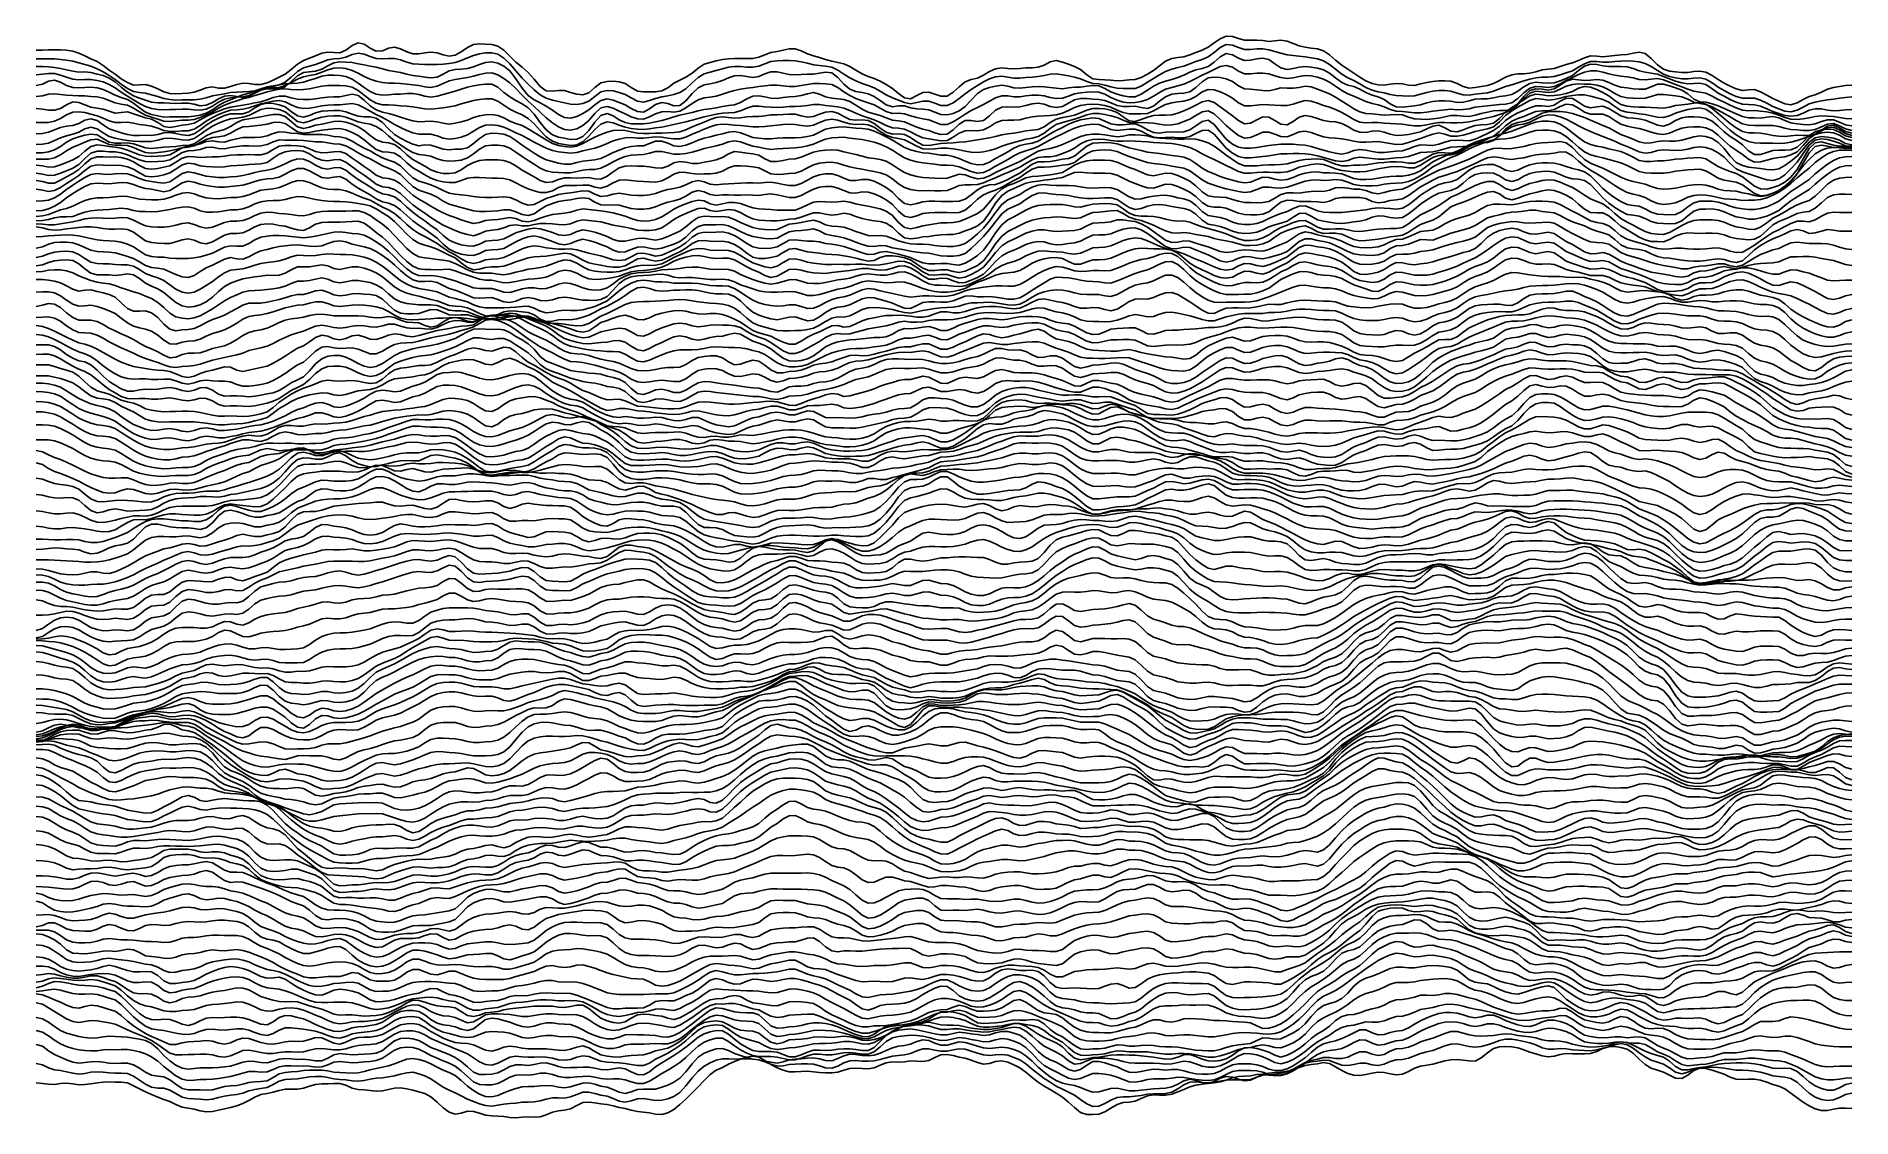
# Model space of a CAD drawing. Header units: metres. Extents: x 0 to 1200, y 54 to 769.
import ezdxf

# ---------------------------------------------------------------- set-up
doc = ezdxf.new("R2010")
doc.units = ezdxf.units.M

msp = doc.modelspace()

# ---------------------------------------------------------------- linework, layer by layer
for p, q in [((782.6074, 767.60474), (786.6208, 769.17676)), ((786.6208, 769.17676), (790.63416, 769.0348)), ((790.63416, 769.0348), (794.6475, 767.76917)), ((0, 759.9355), (4.013378, 760.049)), ((4.013378, 760.049), (8.026756, 760.279)), ((8.026756, 760.279), (12.040134, 760.2715)), ((12.040134, 760.2715), (16.053513, 760.16064)), ((16.053513, 760.16064), (20.06689, 759.9278)), ((20.06689, 759.9278), (24.080269, 759.3736)), ((24.080269, 759.3736), (28.093647, 758.023)), ((28.093647, 758.023), (32.107025, 756.32745)), ((32.107025, 756.32745), (36.120403, 754.3781)), ((180.60213, 754.8286), (184.61551, 756.3251)), ((184.61551, 756.3251), (188.62889, 758.1233)), ((188.62889, 758.1233), (192.64227, 758.76807)), ((192.64227, 758.76807), (196.65565, 758.4367)), ((196.65565, 758.4367), (200.66904, 758.2942)), ((200.66904, 758.2942), (204.68242, 760.08203)), ((204.68242, 760.08203), (208.6958, 763.11743)), ((204.68242, 755.4697), (208.6958, 757.1227)), ((208.6958, 763.11743), (212.70918, 764.8732)), ((208.6958, 757.1227), (212.70918, 757.9756)), ((212.70918, 764.8732), (216.72256, 763.9199)), ((212.70918, 757.9756), (216.72256, 757.35406)), ((216.72256, 763.9199), (220.73595, 761.2795)), ((216.72256, 757.35406), (220.73595, 755.84576)), ((220.73595, 761.2795), (224.74933, 759.35425)), ((224.74933, 759.35425), (228.76271, 759.6078)), ((228.76271, 759.6078), (232.7761, 761.2569)), ((232.7761, 761.2569), (236.78947, 762.01013)), ((236.78947, 762.01013), (240.80286, 760.86316)), ((240.80286, 760.86316), (244.81624, 759.00183)), ((244.81624, 759.00183), (248.82962, 757.69495)), ((248.82962, 757.69495), (252.843, 757.6537)), ((252.843, 757.6537), (256.85638, 758.23663)), ((256.85638, 758.23663), (260.86975, 758.61816)), ((260.86975, 758.61816), (264.88312, 758.17786)), ((264.88312, 758.17786), (268.89648, 756.95416)), ((268.89648, 756.95416), (272.90985, 756.0934)), ((272.90985, 756.0934), (276.92322, 756.707)), ((276.92322, 756.707), (280.93658, 759.00446)), ((280.93658, 759.00446), (284.94995, 761.8132)), ((284.94995, 761.8132), (288.96332, 763.6523)), ((284.94995, 755.0439), (288.96332, 756.59125)), ((288.96332, 763.6523), (292.97668, 764.1371)), ((288.96332, 756.59125), (292.97668, 757.6684)), ((292.97668, 764.1371), (296.99005, 763.8894)), ((292.97668, 757.6684), (296.99005, 758.24426)), ((296.99005, 763.8894), (301.00342, 763.72437)), ((296.99005, 758.24426), (301.00342, 758.33167)), ((301.00342, 763.72437), (305.01678, 762.6091)), ((301.00342, 758.33167), (305.01678, 757.2959)), ((305.01678, 762.6091), (309.03015, 759.95917)), ((305.01678, 757.2959), (309.03015, 754.82166)), ((309.03015, 759.95917), (313.04352, 755.99396)), ((477.59155, 755.4374), (481.60492, 757.00024)), ((481.60492, 757.00024), (485.6183, 758.4287)), ((485.6183, 758.4287), (489.63165, 759.0408)), ((489.63165, 759.0408), (493.64502, 760.05927)), ((493.64502, 760.05927), (497.6584, 760.97546)), ((497.6584, 760.97546), (501.67175, 760.9999)), ((501.67175, 760.9999), (505.68512, 759.5813)), ((505.68512, 759.5813), (509.6985, 757.60254)), ((509.6985, 757.60254), (513.71185, 756.24274)), ((513.71185, 756.24274), (517.7252, 755.0835)), ((758.5272, 755.5877), (762.5406, 756.8407)), ((762.5406, 756.8407), (766.55396, 758.45874)), ((766.55396, 758.45874), (770.5673, 760.04614)), ((770.5673, 760.04614), (774.5807, 762.04755)), ((774.5807, 762.04755), (778.59406, 764.81934)), ((774.5807, 755.60046), (778.59406, 758.5033)), ((778.59406, 764.81934), (782.6074, 767.60474)), ((778.59406, 758.5033), (782.6074, 761.8324)), ((782.6074, 761.8324), (786.6208, 763.7256)), ((782.6074, 755.7006), (786.6208, 757.7272)), ((786.6208, 763.7256), (790.63416, 763.3937)), ((786.6208, 757.7272), (790.63416, 756.9895)), ((790.63416, 763.3937), (794.6475, 761.77234)), ((790.63416, 756.9895), (794.6475, 754.8331)), ((794.6475, 767.76917), (798.6609, 766.73346)), ((794.6475, 761.77234), (798.6609, 760.48285)), ((798.6609, 766.73346), (802.67426, 766.6749)), ((798.6609, 760.48285), (802.67426, 760.5059)), ((802.67426, 766.6749), (806.6876, 766.6632)), ((802.67426, 760.5059), (806.6876, 760.913)), ((806.6876, 766.6632), (810.701, 766.32104)), ((806.6876, 760.913), (810.701, 760.96515)), ((810.701, 766.32104), (814.71436, 765.7199)), ((810.701, 760.96515), (814.71436, 760.1771)), ((814.71436, 765.7199), (818.7277, 766.1459)), ((814.71436, 760.1771), (818.7277, 759.04407)), ((818.7277, 766.1459), (822.7411, 766.6449)), ((818.7277, 759.04407), (822.7411, 757.9697)), ((822.7411, 766.6449), (826.75446, 765.883)), ((822.7411, 757.9697), (826.75446, 757.03796)), ((826.75446, 765.883), (830.7678, 764.3784)), ((826.75446, 757.03796), (830.7678, 756.4552)), ((830.7678, 764.3784), (834.7812, 762.7766)), ((830.7678, 756.4552), (834.7812, 755.95233)), ((834.7812, 762.7766), (838.79456, 761.93207)), ((838.79456, 761.93207), (842.8079, 761.38995)), ((842.8079, 761.38995), (846.8213, 760.8229)), ((846.8213, 760.8229), (850.83466, 759.5719)), ((850.83466, 759.5719), (854.848, 757.0288)), ((854.848, 757.0288), (858.8614, 753.49994)), ((1023.4094, 754.8871), (1027.4229, 756.30237)), ((1027.4229, 756.30237), (1031.4363, 756.14197)), ((1031.4363, 756.14197), (1035.4497, 755.62854)), ((1039.4631, 755.96576), (1043.4766, 756.5724)), ((1043.4766, 756.5724), (1047.49, 757.0316)), ((1047.49, 757.0316), (1051.5034, 757.19135)), ((1051.5034, 757.19135), (1055.5168, 757.9904)), ((1055.5168, 757.9904), (1059.5303, 758.6587)), ((1059.5303, 758.6587), (1063.5437, 757.7865)), ((1063.5437, 757.7865), (1067.5571, 754.5851)), ((0, 754.19617), (4.013378, 754.254)), ((0, 749.20874), (4.013378, 749.16895)), ((0, 743.7371), (4.013378, 744.081)), ((4.013378, 754.254), (8.026756, 754.3479)), ((4.013378, 749.16895), (8.026756, 749.013)), ((4.013378, 744.081), (8.026756, 744.68646)), ((8.026756, 754.3479), (12.040134, 754.2007)), ((8.026756, 749.013), (12.040134, 748.58185)), ((8.026756, 744.68646), (12.040134, 744.5746)), ((12.040134, 754.2007), (16.053513, 753.9029)), ((12.040134, 748.58185), (16.053513, 747.9568)), ((12.040134, 744.5746), (16.053513, 743.5498)), ((16.053513, 753.9029), (20.06689, 753.39453)), ((16.053513, 747.9568), (20.06689, 747.07886)), ((20.06689, 753.39453), (24.080269, 752.691)), ((20.06689, 747.07886), (24.080269, 746.22736)), ((24.080269, 752.691), (28.093647, 751.5989)), ((24.080269, 746.22736), (28.093647, 745.53735)), ((28.093647, 751.5989), (32.107025, 750.6492)), ((28.093647, 745.53735), (32.107025, 745.59625)), ((32.107025, 750.6492), (36.120403, 749.3472)), ((32.107025, 745.59625), (36.120403, 745.23364)), ((36.120403, 754.3781), (40.13378, 752.48395)), ((36.120403, 749.3472), (40.13378, 747.77515)), ((36.120403, 745.23364), (40.13378, 744.23444)), ((40.13378, 752.48395), (44.14716, 749.786)), ((40.13378, 747.77515), (44.14716, 745.784)), ((40.13378, 744.23444), (44.14716, 743.22125)), ((44.14716, 749.786), (48.160538, 746.69037)), ((44.14716, 745.784), (48.160538, 743.2941)), ((48.160538, 746.69037), (52.173916, 744.0682)), ((52.173916, 744.0682), (56.187294, 741.16943)), ((160.53522, 742.18115), (164.5486, 744.10675)), ((164.5486, 744.10675), (168.56198, 747.2241)), ((168.56198, 747.2241), (172.57536, 750.70685)), ((168.56198, 742.21014), (172.57536, 745.89545)), ((172.57536, 750.70685), (176.58875, 753.12164)), ((172.57536, 745.89545), (176.58875, 748.235)), ((172.57536, 743.05896), (176.58875, 745.15326)), ((176.58875, 753.12164), (180.60213, 754.8286)), ((176.58875, 748.235), (180.60213, 749.47675)), ((176.58875, 745.15326), (180.60213, 745.73553)), ((180.60213, 749.47675), (184.61551, 750.45734)), ((180.60213, 745.73553), (184.61551, 746.0357)), ((184.61551, 750.45734), (188.62889, 752.13635)), ((184.61551, 746.0357), (188.62889, 747.5127)), ((184.61551, 743.93835), (188.62889, 745.3818)), ((188.62889, 752.13635), (192.64227, 753.5373)), ((188.62889, 747.5127), (192.64227, 749.72174)), ((188.62889, 745.3818), (192.64227, 746.9575)), ((192.64227, 753.5373), (196.65565, 754.2568)), ((192.64227, 749.72174), (196.65565, 751.60114)), ((192.64227, 746.9575), (196.65565, 748.0805)), ((196.65565, 754.2568), (200.66904, 754.4749)), ((196.65565, 751.60114), (200.66904, 752.2148)), ((196.65565, 748.0805), (200.66904, 748.4187)), ((200.66904, 754.4749), (204.68242, 755.4697)), ((200.66904, 752.2148), (204.68242, 752.1283)), ((200.66904, 748.4187), (204.68242, 747.9147)), ((204.68242, 752.1283), (208.6958, 751.7903)), ((204.68242, 747.9147), (208.6958, 746.64026)), ((208.6958, 751.7903), (212.70918, 751.04926)), ((208.6958, 746.64026), (212.70918, 744.7101)), ((212.70918, 751.04926), (216.72256, 750.2241)), ((212.70918, 744.7101), (216.72256, 742.6312)), ((216.72256, 750.2241), (220.73595, 749.53485)), ((220.73595, 755.84576), (224.74933, 754.55365)), ((220.73595, 749.53485), (224.74933, 748.736)), ((224.74933, 754.55365), (228.76271, 754.2126)), ((224.74933, 748.736), (228.76271, 747.71405)), ((228.76271, 754.2126), (232.7761, 754.5452)), ((228.76271, 747.71405), (232.7761, 746.64606)), ((232.7761, 754.5452), (236.78947, 754.5184)), ((232.7761, 746.64606), (236.78947, 745.8786)), ((236.78947, 754.5184), (240.80286, 753.5506)), ((236.78947, 745.8786), (240.80286, 745.2618)), ((240.80286, 753.5506), (244.81624, 752.0044)), ((240.80286, 745.2618), (244.81624, 744.1784)), ((244.81624, 752.0044), (248.82962, 750.8979)), ((244.81624, 744.1784), (248.82962, 743.33124)), ((248.82962, 750.8979), (252.843, 750.6816)), ((252.843, 750.6816), (256.85638, 750.6373)), ((256.85638, 750.6373), (260.86975, 750.54926)), ((260.86975, 750.54926), (264.88312, 750.4476)), ((264.88312, 750.4476), (268.89648, 750.6715)), ((264.88312, 742.2159), (268.89648, 744.2242)), ((268.89648, 750.6715), (272.90985, 751.15607)), ((268.89648, 744.2242), (272.90985, 746.32184)), ((272.90985, 751.15607), (276.92322, 751.8804)), ((272.90985, 746.32184), (276.92322, 747.1951)), ((276.92322, 751.8804), (280.93658, 753.28094)), ((276.92322, 747.1951), (280.93658, 747.51526)), ((280.93658, 753.28094), (284.94995, 755.0439)), ((280.93658, 747.51526), (284.94995, 747.9552)), ((284.94995, 747.9552), (288.96332, 748.98816)), ((288.96332, 748.98816), (292.97668, 750.5608)), ((292.97668, 750.5608), (296.99005, 751.9462)), ((292.97668, 743.8294), (296.99005, 744.7335)), ((296.99005, 751.9462), (301.00342, 752.29364)), ((296.99005, 744.7335), (301.00342, 744.93054)), ((301.00342, 752.29364), (305.01678, 751.4667)), ((301.00342, 744.93054), (305.01678, 743.70496)), ((305.01678, 751.4667), (309.03015, 749.44305)), ((309.03015, 754.82166), (313.04352, 751.0778)), ((309.03015, 749.44305), (313.04352, 746.2699)), ((313.04352, 755.99396), (317.0569, 752.0141)), ((313.04352, 751.0778), (317.0569, 746.3309)), ((313.04352, 746.2699), (317.0569, 740.9922)), ((317.0569, 752.0141), (321.07025, 748.7289)), ((317.0569, 746.3309), (321.07025, 741.5494)), ((321.07025, 748.7289), (325.08362, 745.3514)), ((325.08362, 745.3514), (329.097, 740.9225)), ((429.43115, 742.2003), (433.44452, 744.9008)), ((433.44452, 744.9008), (437.4579, 748.13165)), ((437.4579, 748.13165), (441.47125, 750.7772)), ((437.4579, 741.9784), (441.47125, 744.4318)), ((441.47125, 750.7772), (445.48462, 751.93634)), ((441.47125, 744.4318), (445.48462, 745.5313)), ((445.48462, 751.93634), (449.498, 752.88696)), ((445.48462, 745.5313), (449.498, 746.47375)), ((449.498, 752.88696), (453.51135, 753.8076)), ((449.498, 746.47375), (453.51135, 747.5926)), ((453.51135, 753.8076), (457.52472, 754.35455)), ((453.51135, 747.5926), (457.52472, 748.684)), ((457.52472, 754.35455), (461.5381, 754.50256)), ((457.52472, 748.684), (461.5381, 749.28314)), ((461.5381, 754.50256), (465.55145, 754.4893)), ((461.5381, 749.28314), (465.55145, 749.27765)), ((465.55145, 754.4893), (469.56482, 754.4529)), ((465.55145, 749.27765), (469.56482, 748.8637)), ((469.56482, 754.4529), (473.5782, 754.6121)), ((469.56482, 748.8637), (473.5782, 748.6779)), ((473.5782, 754.6121), (477.59155, 755.4374)), ((473.5782, 748.6779), (477.59155, 749.4631)), ((477.59155, 749.4631), (481.60492, 751.07196)), ((477.59155, 742.7114), (481.60492, 744.29285)), ((481.60492, 751.07196), (485.6183, 752.5257)), ((481.60492, 744.29285), (485.6183, 745.6825)), ((485.6183, 752.5257), (489.63165, 752.9465)), ((485.6183, 745.6825), (489.63165, 745.7967)), ((489.63165, 752.9465), (493.64502, 753.08154)), ((489.63165, 745.7967), (493.64502, 744.8658)), ((493.64502, 753.08154), (497.6584, 753.0993)), ((493.64502, 744.8658), (497.6584, 743.83215)), ((497.6584, 753.0993), (501.67175, 753.0298)), ((501.67175, 753.0298), (505.68512, 752.35626)), ((505.68512, 752.35626), (509.6985, 751.32965)), ((505.68512, 743.95215), (509.6985, 744.23663)), ((509.6985, 751.32965), (513.71185, 750.4281)), ((509.6985, 744.23663), (513.71185, 744.1522)), ((513.71185, 750.4281), (517.7252, 749.959)), ((513.71185, 744.1522), (517.7252, 744.75415)), ((517.7252, 755.0835), (521.7386, 753.8651)), ((517.7252, 749.959), (521.7386, 749.5409)), ((517.7252, 744.75415), (521.7386, 745.4623)), ((521.7386, 753.8651), (525.75195, 752.8012)), ((521.7386, 749.5409), (525.75195, 748.7395)), ((521.7386, 745.4623), (525.75195, 745.07294)), ((525.75195, 752.8012), (529.7653, 751.949)), ((525.75195, 748.7395), (529.7653, 746.79974)), ((525.75195, 745.07294), (529.7653, 741.9766)), ((529.7653, 751.949), (533.7787, 751.0413)), ((529.7653, 746.79974), (533.7787, 744.1749)), ((533.7787, 751.0413), (537.79205, 749.31134)), ((533.7787, 744.1749), (537.79205, 741.7061)), ((537.79205, 749.31134), (541.8054, 746.88934)), ((541.8054, 746.88934), (545.8188, 744.3516)), ((545.8188, 744.3516), (549.83215, 742.52966)), ((626.0861, 743.39966), (630.0995, 745.85486)), ((630.0995, 745.85486), (634.11285, 747.7259)), ((634.11285, 747.7259), (638.1262, 748.2384)), ((638.1262, 748.2384), (642.1396, 747.9781)), ((642.1396, 747.9781), (646.15295, 747.7675)), ((646.15295, 747.7675), (650.1663, 747.96783)), ((650.1663, 747.96783), (654.1797, 748.26154)), ((654.1797, 748.26154), (658.19305, 748.3676)), ((658.19305, 748.3676), (662.2064, 748.7378)), ((662.2064, 748.7378), (666.2198, 750.13434)), ((666.2198, 750.13434), (670.23315, 752.245)), ((666.2198, 743.29346), (670.23315, 744.24207)), ((670.23315, 752.245), (674.2465, 753.0828)), ((670.23315, 744.24207), (674.2465, 744.3906)), ((674.2465, 753.0828), (678.2599, 752.0565)), ((674.2465, 744.3906), (678.2599, 743.6401)), ((678.2599, 752.0565), (682.27325, 750.7164)), ((682.27325, 750.7164), (686.2866, 749.22894)), ((686.2866, 749.22894), (690.3, 747.20447)), ((690.3, 747.20447), (694.31335, 743.66046)), ((730.43365, 741.87646), (734.447, 744.2001)), ((734.447, 744.2001), (738.4604, 746.6034)), ((738.4604, 746.6034), (742.47375, 749.63525)), ((742.47375, 749.63525), (746.4871, 752.74945)), ((742.47375, 743.70386), (746.4871, 745.992)), ((746.4871, 752.74945), (750.5005, 754.5341)), ((746.4871, 745.992), (750.5005, 747.44293)), ((750.5005, 754.5341), (754.51385, 755.2197)), ((750.5005, 747.44293), (754.51385, 748.4586)), ((754.51385, 755.2197), (758.5272, 755.5877)), ((754.51385, 748.4586), (758.5272, 749.42566)), ((758.5272, 749.42566), (762.5406, 750.98944)), ((758.5272, 743.58435), (762.5406, 745.512)), ((762.5406, 750.98944), (766.55396, 752.511)), ((762.5406, 745.512), (766.55396, 746.9088)), ((766.55396, 752.511), (770.5673, 753.8275)), ((766.55396, 746.9088), (770.5673, 747.8355)), ((770.5673, 753.8275), (774.5807, 755.60046)), ((770.5673, 747.8355), (774.5807, 749.18677)), ((770.5673, 743.5387), (774.5807, 745.3533)), ((774.5807, 749.18677), (778.59406, 752.00323)), ((774.5807, 745.3533), (778.59406, 747.1741)), ((778.59406, 752.00323), (782.6074, 755.7006)), ((778.59406, 747.1741), (782.6074, 749.2059)), ((782.6074, 749.2059), (786.6208, 749.9661)), ((786.6208, 749.9661), (790.63416, 748.73425)), ((790.63416, 748.73425), (794.6475, 746.2384)), ((794.6475, 754.8331), (798.6609, 753.1926)), ((794.6475, 746.2384), (798.6609, 744.42773)), ((798.6609, 753.1926), (802.67426, 753.3094)), ((798.6609, 744.42773), (802.67426, 744.39294)), ((802.67426, 753.3094), (806.6876, 754.22186)), ((802.67426, 744.39294), (806.6876, 744.754)), ((806.6876, 754.22186), (810.701, 754.77576)), ((806.6876, 744.754), (810.701, 744.87555)), ((810.701, 754.77576), (814.71436, 753.84985)), ((810.701, 744.87555), (814.71436, 744.28516)), ((814.71436, 753.84985), (818.7277, 751.0437)), ((814.71436, 744.28516), (818.7277, 743.07166)), ((818.7277, 751.0437), (822.7411, 748.2714)), ((822.7411, 748.2714), (826.75446, 747.2144)), ((826.75446, 747.2144), (830.7678, 747.8242)), ((830.7678, 747.8242), (834.7812, 748.7962)), ((834.7812, 755.95233), (838.79456, 755.53687)), ((834.7812, 748.7962), (838.79456, 749.1416)), ((838.79456, 755.53687), (842.8079, 754.9955)), ((838.79456, 749.1416), (842.8079, 748.8561)), ((842.8079, 754.9955), (846.8213, 754.3056)), ((842.8079, 748.8561), (846.8213, 748.2008)), ((846.8213, 754.3056), (850.83466, 753.01874)), ((846.8213, 748.2008), (850.83466, 746.93115)), ((850.83466, 753.01874), (854.848, 750.64453)), ((850.83466, 746.93115), (854.848, 744.7562)), ((854.848, 750.64453), (858.8614, 747.36646)), ((854.848, 744.7562), (858.8614, 741.76685)), ((858.8614, 753.49994), (862.87476, 750.1494)), ((858.8614, 747.36646), (862.87476, 744.12024)), ((862.87476, 750.1494), (866.8881, 747.4419)), ((862.87476, 744.12024), (866.8881, 741.82336)), ((866.8881, 747.4419), (870.9015, 744.8543)), ((870.9015, 744.8543), (874.91486, 742.19055)), ((975.249, 743.7996), (979.2624, 744.36194)), ((979.2624, 744.36194), (983.27576, 744.3182)), ((983.27576, 744.3182), (987.2891, 744.7317)), ((987.2891, 744.7317), (991.3025, 745.7896)), ((991.3025, 745.7896), (995.31586, 746.9392)), ((995.31586, 746.9392), (999.3292, 747.5382)), ((999.3292, 747.5382), (1003.3426, 747.9635)), ((1003.3426, 747.9635), (1007.35596, 749.20276)), ((1007.35596, 749.20276), (1011.3693, 750.5065)), ((1007.35596, 743.7183), (1011.3693, 745.05164)), ((1011.3693, 750.5065), (1015.3827, 751.5673)), ((1011.3693, 745.05164), (1015.3827, 746.46265)), ((1015.3827, 751.5673), (1019.39606, 753.101)), ((1015.3827, 746.46265), (1019.39606, 748.74023)), ((1015.3827, 743.2979), (1019.39606, 746.5436)), ((1019.39606, 753.101), (1023.4094, 754.8871)), ((1019.39606, 748.74023), (1023.4094, 751.063)), ((1019.39606, 746.5436), (1023.4094, 749.4535)), ((1019.39606, 743.9647), (1023.4094, 745.4901)), ((1023.4094, 751.063), (1027.4229, 752.4873)), ((1023.4094, 749.4535), (1027.4229, 750.7121)), ((1023.4094, 745.4901), (1027.4229, 746.33606)), ((1027.4229, 752.4873), (1031.4363, 752.43976)), ((1027.4229, 750.7121), (1031.4363, 750.5089)), ((1027.4229, 746.33606), (1031.4363, 746.2657)), ((1031.4363, 752.43976), (1035.4497, 751.97424)), ((1031.4363, 750.5089), (1035.4497, 749.75433)), ((1031.4363, 746.2657), (1035.4497, 745.4907)), ((1035.4497, 755.62854), (1039.4631, 755.96576)), ((1035.4497, 751.97424), (1039.4631, 752.11053)), ((1035.4497, 749.75433), (1039.4631, 749.31305)), ((1035.4497, 745.4907), (1039.4631, 744.374)), ((1039.4631, 752.11053), (1043.4766, 752.5055)), ((1039.4631, 749.31305), (1043.4766, 749.1746)), ((1039.4631, 744.374), (1043.4766, 743.40497)), ((1043.4766, 752.5055), (1047.49, 752.83124)), ((1043.4766, 749.1746), (1047.49, 749.1635)), ((1047.49, 752.83124), (1051.5034, 752.8617)), ((1047.49, 749.1635), (1051.5034, 748.99194)), ((1051.5034, 752.8617), (1055.5168, 752.7255)), ((1051.5034, 748.99194), (1055.5168, 747.8774)), ((1055.5168, 752.7255), (1059.5303, 752.2849)), ((1055.5168, 747.8774), (1059.5303, 746.3638)), ((1059.5303, 752.2849), (1063.5437, 751.27405)), ((1059.5303, 746.3638), (1063.5437, 745.43677)), ((1063.5437, 751.27405), (1067.5571, 749.1964)), ((1063.5437, 745.43677), (1067.5571, 744.87524)), ((1067.5571, 754.5851), (1071.5706, 750.4033)), ((1067.5571, 749.1964), (1071.5706, 746.52277)), ((1067.5571, 744.87524), (1071.5706, 744.1286)), ((1071.5706, 750.4033), (1075.584, 747.48083)), ((1071.5706, 746.52277), (1075.584, 744.2049)), ((1071.5706, 744.1286), (1075.584, 742.6614)), ((1075.584, 747.48083), (1079.5974, 746.0981)), ((1075.584, 744.2049), (1079.5974, 742.6483)), ((1079.5974, 746.0981), (1083.6108, 745.60474)), ((1083.6108, 745.60474), (1087.6243, 745.24225)), ((1087.6243, 745.24225), (1091.6377, 745.2887)), ((1091.6377, 745.2887), (1095.6511, 745.8472)), ((1095.6511, 745.8472), (1099.6646, 746.1924)), ((1099.6646, 746.1924), (1103.678, 745.4198)), ((1103.678, 745.4198), (1107.6914, 743.1992)), ((0, 736.6509), (4.013378, 737.6134)), ((4.013378, 737.6134), (8.026756, 739.5101)), ((8.026756, 739.5101), (12.040134, 740.1494)), ((12.040134, 740.1494), (16.053513, 738.8678)), ((16.053513, 743.5498), (20.06689, 742.0615)), ((16.053513, 738.8678), (20.06689, 736.7472)), ((20.06689, 742.0615), (24.080269, 740.9261)), ((20.06689, 736.7472), (24.080269, 735.30615)), ((24.080269, 740.9261), (28.093647, 740.42896)), ((24.080269, 735.30615), (28.093647, 735.01935)), ((28.093647, 740.42896), (32.107025, 740.67285)), ((28.093647, 735.01935), (32.107025, 735.34924)), ((32.107025, 740.67285), (36.120403, 740.6188)), ((32.107025, 735.34924), (36.120403, 735.4866)), ((36.120403, 740.6188), (40.13378, 739.98975)), ((36.120403, 735.4866), (40.13378, 735.12866)), ((40.13378, 739.98975), (44.14716, 739.0455)), ((40.13378, 735.12866), (44.14716, 734.06464)), ((44.14716, 743.22125), (48.160538, 741.54016)), ((44.14716, 739.0455), (48.160538, 737.3517)), ((44.14716, 734.06464), (48.160538, 732.2301)), ((48.160538, 743.2941), (52.173916, 740.71954)), ((48.160538, 741.54016), (52.173916, 739.0657)), ((48.160538, 737.3517), (52.173916, 735.09796)), ((48.160538, 732.2301), (52.173916, 730.2971)), ((52.173916, 740.71954), (56.187294, 737.51544)), ((52.173916, 739.0657), (56.187294, 735.4822)), ((52.173916, 735.09796), (56.187294, 732.3013)), ((56.187294, 741.16943), (60.200672, 738.732)), ((56.187294, 737.51544), (60.200672, 734.7184)), ((56.187294, 735.4822), (60.200672, 732.178)), ((56.187294, 732.3013), (60.200672, 729.66016)), ((60.200672, 738.732), (64.21405, 736.9782)), ((60.200672, 734.7184), (64.21405, 732.7323)), ((60.200672, 732.178), (64.21405, 729.7997)), ((64.21405, 736.9782), (68.22743, 736.99335)), ((64.21405, 732.7323), (68.22743, 732.0709)), ((68.22743, 736.99335), (72.240814, 737.2271)), ((68.22743, 732.0709), (72.240814, 731.5733)), ((72.240814, 737.2271), (76.254196, 736.315)), ((76.254196, 736.315), (80.26758, 734.4931)), ((80.26758, 734.4931), (84.28096, 732.52374)), ((84.28096, 732.52374), (88.29434, 731.3353)), ((100.33449, 731.6561), (104.34787, 732.2517)), ((104.34787, 732.2517), (108.36125, 733.63257)), ((108.36125, 733.63257), (112.37463, 735.2202)), ((112.37463, 735.2202), (116.388016, 735.73553)), ((116.388016, 735.73553), (120.4014, 734.99426)), ((120.4014, 734.99426), (124.41478, 734.8)), ((124.41478, 734.8), (128.42816, 735.97974)), ((124.41478, 731.18665), (128.42816, 732.0064)), ((128.42816, 735.97974), (132.44154, 737.3566)), ((128.42816, 732.0064), (132.44154, 732.30426)), ((132.44154, 737.3566), (136.45493, 738.2626)), ((132.44154, 732.30426), (136.45493, 732.4823)), ((136.45493, 738.2626), (140.4683, 738.06824)), ((136.45493, 732.4823), (140.4683, 732.6669)), ((140.4683, 738.06824), (144.48169, 737.38916)), ((140.4683, 732.6669), (144.48169, 733.23346)), ((140.4683, 731.48517), (144.48169, 733.06445)), ((140.4683, 730.15674), (144.48169, 732.079)), ((144.48169, 737.38916), (148.49507, 737.24457)), ((144.48169, 733.06445), (148.49507, 734.5588)), ((144.48169, 733.23346), (148.49507, 734.0765)), ((144.48169, 732.079), (148.49507, 733.90076)), ((144.48169, 731.5675), (148.49507, 733.5593)), ((148.49507, 737.24457), (152.50845, 738.4923)), ((148.49507, 734.5588), (152.50845, 735.6854)), ((148.49507, 734.0765), (152.50845, 735.2144)), ((148.49507, 733.90076), (152.50845, 734.9577)), ((148.49507, 733.5593), (152.50845, 734.56256)), ((148.49507, 731.2553), (152.50845, 732.3856)), ((152.50845, 738.4923), (156.52184, 740.2834)), ((152.50845, 735.6854), (156.52184, 736.45483)), ((152.50845, 735.2144), (156.52184, 736.0844)), ((152.50845, 734.9577), (156.52184, 735.1563)), ((152.50845, 734.56256), (156.52184, 734.3612)), ((152.50845, 732.3856), (156.52184, 733.4104)), ((156.52184, 740.2834), (160.53522, 742.18115)), ((156.52184, 736.45483), (160.53522, 737.13446)), ((156.52184, 736.0844), (160.53522, 737.0999)), ((156.52184, 735.1563), (160.53522, 735.4112)), ((156.52184, 734.3612), (160.53522, 734.32135)), ((156.52184, 733.4104), (160.53522, 734.1744)), ((160.53522, 737.0999), (164.5486, 738.88965)), ((160.53522, 737.13446), (164.5486, 737.86017)), ((160.53522, 735.4112), (164.5486, 736.6102)), ((160.53522, 734.32135), (164.5486, 735.8646)), ((160.53522, 734.1744), (164.5486, 734.4968)), ((164.5486, 738.88965), (168.56198, 742.21014)), ((164.5486, 735.8646), (168.56198, 739.29236)), ((164.5486, 736.6102), (168.56198, 738.65216)), ((164.5486, 737.86017), (168.56198, 737.97656)), ((164.5486, 734.4968), (168.56198, 734.06995)), ((168.56198, 739.29236), (172.57536, 743.05896)), ((168.56198, 738.65216), (172.57536, 740.9106)), ((168.56198, 737.97656), (172.57536, 738.1623)), ((168.56198, 734.06995), (172.57536, 733.68695)), ((172.57536, 740.9106), (176.58875, 742.42053)), ((172.57536, 738.1623), (176.58875, 738.9259)), ((172.57536, 733.68695), (176.58875, 733.90674)), ((176.58875, 742.42053), (180.60213, 743.2237)), ((176.58875, 738.9259), (180.60213, 740.08594)), ((176.58875, 733.90674), (180.60213, 734.50525)), ((180.60213, 743.2237), (184.61551, 743.93835)), ((180.60213, 740.08594), (184.61551, 741.3862)), ((180.60213, 734.50525), (184.61551, 735.2966)), ((184.61551, 741.3862), (188.62889, 742.7497)), ((184.61551, 735.2966), (188.62889, 736.2938)), ((188.62889, 742.7497), (192.64227, 743.3809)), ((188.62889, 736.2938), (192.64227, 736.7633)), ((192.64227, 743.3809), (196.65565, 743.3931)), ((192.64227, 736.7633), (196.65565, 736.7551)), ((196.65565, 743.3931), (200.66904, 743.33575)), ((196.65565, 736.7551), (200.66904, 736.7122)), ((200.66904, 743.33575), (204.68242, 742.5842)), ((200.66904, 736.7122), (204.68242, 736.4884)), ((204.68242, 742.5842), (208.6958, 740.76416)), ((204.68242, 736.4884), (208.6958, 735.536)), ((208.6958, 740.76416), (212.70918, 738.16406)), ((208.6958, 735.536), (212.70918, 733.3651)), ((212.70918, 738.16406), (216.72256, 735.2845)), ((212.70918, 733.3651), (216.72256, 730.2684)), ((216.72256, 742.6312), (220.73595, 740.8455)), ((216.72256, 735.2845), (220.73595, 732.6767)), ((220.73595, 740.8455), (224.74933, 739.4919)), ((220.73595, 732.6767), (224.74933, 730.8361)), ((224.74933, 739.4919), (228.76271, 738.653)), ((228.76271, 738.653), (232.7761, 738.2645)), ((232.7761, 738.2645), (236.78947, 738.09204)), ((236.78947, 738.09204), (240.80286, 737.93646)), ((240.80286, 737.93646), (244.81624, 737.5728)), ((244.81624, 737.5728), (248.82962, 737.167)), ((248.82962, 743.33124), (252.843, 742.9023)), ((248.82962, 737.167), (252.843, 736.6426)), ((252.843, 742.9023), (256.85638, 742.22955)), ((252.843, 736.6426), (256.85638, 735.8515)), ((256.85638, 742.22955), (260.86975, 741.75916)), ((256.85638, 735.8515), (260.86975, 735.4444)), ((260.86975, 741.75916), (264.88312, 742.2159)), ((260.86975, 735.4444), (264.88312, 736.1228)), ((264.88312, 736.1228), (268.89648, 737.9025)), ((268.89648, 737.9025), (272.90985, 739.68835)), ((272.90985, 739.68835), (276.92322, 740.60675)), ((272.90985, 731.91125), (276.92322, 732.8608)), ((276.92322, 740.60675), (280.93658, 741.29376)), ((276.92322, 732.8608), (280.93658, 734.22253)), ((280.93658, 741.29376), (284.94995, 742.00543)), ((280.93658, 734.22253), (284.94995, 735.6173)), ((284.94995, 742.00543), (288.96332, 742.7881)), ((284.94995, 735.6173), (288.96332, 736.4025)), ((288.96332, 742.7881), (292.97668, 743.8294)), ((288.96332, 736.4025), (292.97668, 737.00665)), ((292.97668, 737.00665), (296.99005, 737.4369)), ((296.99005, 737.4369), (301.00342, 737.4633)), ((301.00342, 737.4633), (305.01678, 735.4751)), ((305.01678, 743.70496), (309.03015, 741.2731)), ((305.01678, 735.4751), (309.03015, 732.0445)), ((309.03015, 741.2731), (313.04352, 738.4212)), ((309.03015, 732.0445), (313.04352, 729.11346)), ((313.04352, 738.4212), (317.0569, 734.5823)), ((317.0569, 740.9922), (321.07025, 734.78925)), ((317.0569, 734.5823), (321.07025, 730.1834)), ((321.07025, 741.5494), (325.08362, 737.4638)), ((321.07025, 734.78925), (325.08362, 730.0423)), ((325.08362, 737.4638), (329.097, 733.84503)), ((329.097, 740.9225), (333.11035, 735.99756)), ((329.097, 733.84503), (333.11035, 730.4374)), ((333.11035, 735.99756), (337.12372, 733.1875)), ((337.12372, 733.1875), (341.1371, 732.829)), ((341.1371, 732.829), (345.15045, 733.3047)), ((345.15045, 733.3047), (349.16382, 733.2469)), ((349.16382, 733.2469), (353.1772, 732.1102)), ((353.1772, 732.1102), (357.19055, 730.97046)), ((365.2173, 731.88727), (369.23065, 735.2278)), ((369.23065, 735.2278), (373.24402, 738.36206)), ((369.23065, 729.4698), (373.24402, 732.38464)), ((373.24402, 738.36206), (377.2574, 739.34955)), ((373.24402, 732.38464), (377.2574, 733.296)), ((377.2574, 739.34955), (381.27075, 739.52716)), ((377.2574, 733.296), (381.27075, 733.0452)), ((381.27075, 739.52716), (385.28412, 739.0351)), ((381.27075, 733.0452), (385.28412, 732.0712)), ((385.28412, 739.0351), (389.2975, 737.913)), ((385.28412, 732.0712), (389.2975, 730.80133)), ((389.2975, 737.913), (393.31085, 735.39954)), ((393.31085, 735.39954), (397.32422, 732.99646)), ((397.32422, 732.99646), (401.3376, 732.4162)), ((401.3376, 732.4162), (405.35095, 732.3645)), ((405.35095, 732.3645), (409.36432, 732.4712)), ((409.36432, 732.4712), (413.3777, 733.0952)), ((413.3777, 733.0952), (417.39105, 735.1682)), ((417.39105, 735.1682), (421.40442, 738.147)), ((421.40442, 738.147), (425.4178, 740.2881)), ((425.4178, 740.2881), (429.43115, 742.2003)), ((425.4178, 731.9596), (429.43115, 734.519)), ((429.43115, 734.519), (433.44452, 738.34796)), ((433.44452, 738.34796), (437.4579, 741.9784)), ((433.44452, 731.4145), (437.4579, 735.14514)), ((437.4579, 735.14514), (441.47125, 737.0439)), ((441.47125, 737.0439), (445.48462, 737.8259)), ((445.48462, 737.8259), (449.498, 738.6445)), ((449.498, 738.6445), (453.51135, 740.01086)), ((453.51135, 740.01086), (457.52472, 741.8247)), ((453.51135, 730.8294), (457.52472, 732.2266)), ((457.52472, 741.8247), (461.5381, 743.09515)), ((457.52472, 732.2266), (461.5381, 733.3691)), ((461.5381, 743.09515), (465.55145, 743.2663)), ((461.5381, 733.3691), (465.55145, 734.1963)), ((465.55145, 743.2663), (469.56482, 742.55396)), ((465.55145, 734.1963), (469.56482, 734.93524)), ((469.56482, 742.55396), (473.5782, 742.02106)), ((469.56482, 734.93524), (473.5782, 735.4347)), ((473.5782, 742.02106), (477.59155, 742.7114)), ((473.5782, 735.4347), (477.59155, 735.9)), ((477.59155, 735.9), (481.60492, 736.49207)), ((481.60492, 736.49207), (485.6183, 736.94696)), ((485.6183, 736.94696), (489.63165, 736.8758)), ((489.63165, 736.8758), (493.64502, 736.48804)), ((493.64502, 736.48804), (497.6584, 736.0978)), ((497.6584, 743.83215), (501.67175, 743.6629)), ((497.6584, 736.0978), (501.67175, 736.0842)), ((501.67175, 743.6629), (505.68512, 743.95215)), ((501.67175, 736.0842), (505.68512, 736.62744)), ((505.68512, 736.62744), (509.6985, 737.4034)), ((509.6985, 737.4034), (513.71185, 737.87665)), ((513.71185, 737.87665), (517.7252, 738.0356)), ((517.7252, 738.0356), (521.7386, 737.7991)), ((521.7386, 737.7991), (525.75195, 737.22534)), ((525.75195, 737.22534), (529.7653, 735.2961)), ((529.7653, 741.9766), (533.7787, 737.4687)), ((529.7653, 735.2961), (533.7787, 732.46014)), ((533.7787, 737.4687), (537.79205, 734.1977)), ((533.7787, 732.46014), (537.79205, 729.9418)), ((537.79205, 741.7061), (541.8054, 739.7449)), ((537.79205, 734.1977), (541.8054, 732.76715)), ((541.8054, 739.7449), (545.8188, 738.06177)), ((541.8054, 732.76715), (545.8188, 732.0511)), ((545.8188, 738.06177), (549.83215, 736.68805)), ((545.8188, 732.0511), (549.83215, 731.1868)), ((549.83215, 742.52966), (553.8455, 741.2565)), ((549.83215, 736.68805), (553.8455, 735.19147)), ((553.8455, 741.2565), (557.8589, 739.4722)), ((553.8455, 735.19147), (557.8589, 732.9022)), ((557.8589, 739.4722), (561.87225, 737.3949)), ((557.8589, 732.9022), (561.87225, 730.5318)), ((561.87225, 737.3949), (565.8856, 734.62317)), ((565.8856, 734.62317), (569.899, 731.26855)), ((581.9391, 729.9702), (585.95245, 732.09106)), ((585.95245, 732.09106), (589.9658, 732.24445)), ((589.9658, 732.24445), (593.9792, 730.9267)), ((602.0059, 729.6995), (606.0193, 732.15326)), ((606.0193, 732.15326), (610.03265, 735.78784)), ((610.03265, 735.78784), (614.046, 738.98627)), ((614.046, 738.98627), (618.0594, 740.57416)), ((614.046, 731.18274), (618.0594, 734.12177)), ((618.0594, 740.57416), (622.07275, 741.465)), ((618.0594, 734.12177), (622.07275, 736.6831)), ((622.07275, 741.465), (626.0861, 743.39966)), ((622.07275, 736.6831), (626.0861, 739.0212)), ((622.07275, 731.33685), (626.0861, 733.9963)), ((626.0861, 739.0212), (630.0995, 741.0027)), ((626.0861, 733.9963), (630.0995, 735.4439)), ((630.0995, 741.0027), (634.11285, 742.3027)), ((630.0995, 735.4439), (634.11285, 736.23987)), ((634.11285, 742.3027), (638.1262, 742.7417)), ((634.11285, 736.23987), (638.1262, 736.8226)), ((638.1262, 742.7417), (642.1396, 742.2547)), ((638.1262, 736.8226), (642.1396, 736.3175)), ((642.1396, 742.2547), (646.15295, 741.5114)), ((642.1396, 736.3175), (646.15295, 735.16864)), ((646.15295, 741.5114), (650.1663, 741.4688)), ((646.15295, 735.16864), (650.1663, 734.9411)), ((650.1663, 741.4688), (654.1797, 741.87683)), ((650.1663, 734.9411), (654.1797, 735.4438)), ((654.1797, 741.87683), (658.19305, 742.1504)), ((654.1797, 735.4438), (658.19305, 735.7647)), ((658.19305, 742.1504), (662.2064, 742.5102)), ((658.19305, 735.7647), (662.2064, 735.9144)), ((662.2064, 742.5102), (666.2198, 743.29346)), ((662.2064, 735.9144), (666.2198, 735.8272)), ((666.2198, 735.8272), (670.23315, 735.37244)), ((670.23315, 735.37244), (674.2465, 734.7868)), ((674.2465, 734.7868), (678.2599, 734.5396)), ((678.2599, 743.6401), (682.27325, 743.0543)), ((678.2599, 734.5396), (682.27325, 735.1389)), ((682.27325, 743.0543), (686.2866, 742.2599)), ((682.27325, 735.1389), (686.2866, 735.5447)), ((686.2866, 742.2599), (690.3, 740.9724)), ((686.2866, 735.5447), (690.3, 735.50995)), ((690.3, 740.9724), (694.31335, 739.2249)), ((690.3, 735.50995), (694.31335, 736.11707)), ((690.3, 731.72974), (694.31335, 732.26196)), ((694.31335, 743.66046), (698.3267, 741.0063)), ((694.31335, 739.2249), (698.3267, 738.01984)), ((694.31335, 736.11707), (698.3267, 736.7166)), ((694.31335, 732.26196), (698.3267, 732.568)), ((698.3267, 741.0063), (702.3401, 740.67834)), ((698.3267, 738.01984), (702.3401, 737.7265)), ((698.3267, 736.7166), (702.3401, 736.45703)), ((698.3267, 732.568), (702.3401, 732.3454)), ((702.3401, 740.67834), (706.35345, 740.50696)), ((702.3401, 737.7265), (706.35345, 736.8496)), ((702.3401, 736.45703), (706.35345, 734.6368)), ((702.3401, 732.3454), (706.35345, 730.854)), ((706.35345, 740.50696), (710.3668, 740.1741)), ((706.35345, 736.8496), (710.3668, 735.7394)), ((706.35345, 734.6368), (710.3668, 732.39966)), ((710.3668, 740.1741), (714.3802, 739.75446)), ((710.3668, 735.7394), (714.3802, 734.9559)), ((710.3668, 732.39966), (714.3802, 730.9173)), ((714.3802, 739.75446), (718.39355, 739.92615)), ((714.3802, 734.9559), (718.39355, 734.64795)), ((718.39355, 739.92615), (722.4069, 740.30035)), ((718.39355, 734.64795), (722.4069, 734.58575)), ((722.4069, 740.30035), (726.4203, 740.5743)), ((722.4069, 734.58575), (726.4203, 734.7836)), ((726.4203, 740.5743), (730.43365, 741.87646)), ((726.4203, 734.7836), (730.43365, 736.23846)), ((730.43365, 736.23846), (734.447, 738.75745)), ((730.43365, 730.8803), (734.447, 733.66266)), ((734.447, 738.75745), (738.4604, 741.22156)), ((734.447, 733.66266), (738.4604, 736.2394)), ((738.4604, 741.22156), (742.47375, 743.70386)), ((738.4604, 736.2394), (742.47375, 738.13885)), ((738.4604, 729.619), (742.47375, 732.0794)), ((742.47375, 738.13885), (746.4871, 739.5062)), ((742.47375, 732.0794), (746.4871, 734.1675)), ((746.4871, 739.5062), (750.5005, 740.5594)), ((746.4871, 734.1675), (750.5005, 735.43634)), ((750.5005, 740.5594), (754.51385, 741.9293)), ((750.5005, 735.43634), (754.51385, 736.4699)), ((754.51385, 741.9293), (758.5272, 743.58435)), ((754.51385, 736.4699), (758.5272, 737.6337)), ((758.5272, 737.6337), (762.5406, 739.28485)), ((758.5272, 731.56464), (762.5406, 732.57263)), ((762.5406, 739.28485), (766.55396, 741.3151)), ((762.5406, 732.57263), (766.55396, 735.26587)), ((766.55396, 741.3151), (770.5673, 743.5387)), ((766.55396, 735.26587), (770.5673, 739.1825)), ((766.55396, 729.4166), (770.5673, 732.4617)), ((770.5673, 739.1825), (774.5807, 741.6571)), ((770.5673, 732.4617), (774.5807, 734.1)), ((774.5807, 741.6571), (778.59406, 742.195)), ((774.5807, 734.1), (778.59406, 733.7317)), ((778.59406, 742.195), (782.6074, 742.02826)), ((778.59406, 733.7317), (782.6074, 732.4319)), ((782.6074, 742.02826), (786.6208, 741.1672)), ((782.6074, 732.4319), (786.6208, 730.63086)), ((786.6208, 741.1672), (790.63416, 739.3946)), ((790.63416, 739.3946), (794.6475, 736.5387)), ((794.6475, 736.5387), (798.6609, 734.5485)), ((798.6609, 734.5485), (802.67426, 734.2947)), ((802.67426, 734.2947), (806.6876, 733.8289)), ((806.6876, 733.8289), (810.701, 733.26324)), ((810.701, 733.26324), (814.71436, 733.0639)), ((814.71436, 733.0639), (818.7277, 734.03326)), ((818.7277, 743.07166), (822.7411, 741.88306)), ((818.7277, 734.03326), (822.7411, 735.0378)), ((822.7411, 741.88306), (826.75446, 741.1952)), ((822.7411, 735.0378), (826.75446, 734.82513)), ((826.75446, 741.1952), (830.7678, 741.65204)), ((826.75446, 734.82513), (830.7678, 734.8427)), ((830.7678, 741.65204), (834.7812, 742.56714)), ((830.7678, 734.8427), (834.7812, 735.3011)), ((834.7812, 742.56714), (838.79456, 743.3124)), ((834.7812, 735.3011), (838.79456, 736.16626)), ((838.79456, 743.3124), (842.8079, 743.1145)), ((838.79456, 736.16626), (842.8079, 735.69025)), ((842.8079, 743.1145), (846.8213, 742.2363)), ((842.8079, 735.69025), (846.8213, 734.2336)), ((846.8213, 742.2363), (850.83466, 740.90796)), ((846.8213, 734.2336), (850.83466, 732.75507)), ((850.83466, 740.90796), (854.848, 738.9391)), ((850.83466, 732.75507), (854.848, 731.11536)), ((854.848, 738.9391), (858.8614, 736.25745)), ((858.8614, 741.76685), (862.87476, 738.6564)), ((858.8614, 736.25745), (862.87476, 733.33954)), ((862.87476, 738.6564), (866.8881, 736.8634)), ((862.87476, 733.33954), (866.8881, 731.1779)), ((866.8881, 741.82336), (870.9015, 739.9835)), ((866.8881, 736.8634), (870.9015, 735.9467)), ((870.9015, 739.9835), (874.91486, 737.7546)), ((870.9015, 735.9467), (874.91486, 734.3332)), ((874.91486, 742.19055), (878.9282, 739.6579)), ((874.91486, 737.7546), (878.9282, 735.2851)), ((874.91486, 734.3332), (878.9282, 732.0353)), ((878.9282, 739.6579), (882.9416, 737.981)), ((878.9282, 735.2851), (882.9416, 733.60455)), ((878.9282, 732.0353), (882.9416, 730.3466)), ((882.9416, 737.981), (886.95496, 736.98956)), ((882.9416, 733.60455), (886.95496, 732.54486)), ((886.95496, 736.98956), (890.9683, 736.87256)), ((886.95496, 732.54486), (890.9683, 731.7454)), ((890.9683, 736.87256), (894.9817, 737.49115)), ((894.9817, 737.49115), (898.99506, 737.9823)), ((898.99506, 737.9823), (903.0084, 737.6978)), ((903.0084, 737.6978), (907.0218, 736.7926)), ((907.0218, 736.7926), (911.03516, 736.55786)), ((911.03516, 736.55786), (915.0485, 737.6649)), ((915.0485, 737.6649), (919.0619, 738.7148)), ((915.0485, 730.93134), (919.0619, 732.1095)), ((919.0619, 738.7148), (923.07526, 739.4088)), ((919.0619, 732.1095), (923.07526, 732.99866)), ((923.07526, 739.4088), (927.0886, 739.63336)), ((923.07526, 732.99866), (927.0886, 733.25006)), ((927.0886, 739.63336), (931.102, 739.8428)), ((927.0886, 733.25006), (931.102, 733.3236)), ((931.102, 739.8428), (935.11536, 739.46497)), ((931.102, 733.3236), (935.11536, 732.8601)), ((935.11536, 739.46497), (939.1287, 737.92145)), ((935.11536, 732.8601), (939.1287, 731.53503)), ((939.1287, 737.92145), (943.1421, 736.0217)), ((943.1421, 736.0217), (947.15546, 734.79114)), ((947.15546, 734.79114), (951.1688, 735.27136)), ((951.1688, 735.27136), (955.1822, 735.9048)), ((955.1822, 735.9048), (959.19556, 736.6357)), ((959.19556, 736.6357), (963.2089, 737.89276)), ((959.19556, 731.88666), (963.2089, 732.9541)), ((963.2089, 737.89276), (967.2223, 739.9928)), ((963.2089, 732.9541), (967.2223, 734.48364)), ((967.2223, 739.9928), (971.23566, 742.2179)), ((967.2223, 734.48364), (971.23566, 735.9216)), ((971.23566, 742.2179), (975.249, 743.7996)), ((971.23566, 735.9216), (975.249, 737.19293)), ((975.249, 737.19293), (979.2624, 738.4444)), ((975.249, 730.75635), (979.2624, 732.8944)), ((979.2624, 738.4444), (983.27576, 739.6887)), ((979.2624, 732.8944), (983.27576, 735.7658)), ((983.27576, 739.6887), (987.2891, 740.8717)), ((983.27576, 735.7658), (987.2891, 738.02637)), ((983.27576, 731.86694), (987.2891, 734.90814)), ((983.27576, 729.4895), (987.2891, 733.30707)), ((987.2891, 740.8717), (991.3025, 741.70337)), ((987.2891, 738.02637), (991.3025, 738.8119)), ((987.2891, 734.90814), (991.3025, 736.0182)), ((987.2891, 733.30707), (991.3025, 734.5571)), ((987.2891, 731.58435), (991.3025, 732.8959)), ((991.3025, 741.70337), (995.31586, 742.0907)), ((991.3025, 738.8119), (995.31586, 738.499)), ((991.3025, 736.0182), (995.31586, 735.77563)), ((991.3025, 734.5571), (995.31586, 734.17896)), ((991.3025, 732.8959), (995.31586, 732.53705)), ((995.31586, 742.0907), (999.3292, 742.19214)), ((995.31586, 738.499), (999.3292, 738.1102)), ((995.31586, 735.77563), (999.3292, 735.37085)), ((995.31586, 734.17896), (999.3292, 733.6492)), ((995.31586, 732.53705), (999.3292, 732.00854)), ((999.3292, 742.19214), (1003.3426, 742.5654)), ((999.3292, 738.1102), (1003.3426, 738.47174)), ((999.3292, 735.37085), (1003.3426, 735.94006)), ((999.3292, 733.6492), (1003.3426, 734.4099)), ((999.3292, 732.00854), (1003.3426, 732.5204)), ((1003.3426, 742.5654), (1007.35596, 743.7183)), ((1003.3426, 738.47174), (1007.35596, 739.6846)), ((1003.3426, 735.94006), (1007.35596, 737.7953)), ((1003.3426, 734.4099), (1007.35596, 736.8219)), ((1003.3426, 732.5204), (1007.35596, 734.1865)), ((1007.35596, 739.6846), (1011.3693, 741.2763)), ((1007.35596, 737.7953), (1011.3693, 740.0498)), ((1007.35596, 736.8219), (1011.3693, 739.4873)), ((1007.35596, 734.1865), (1011.3693, 736.11646)), ((1011.3693, 741.2763), (1015.3827, 743.2979)), ((1011.3693, 740.0498), (1015.3827, 742.0348)), ((1011.3693, 739.4873), (1015.3827, 740.8636)), ((1011.3693, 736.11646), (1015.3827, 737.3812)), ((1011.3693, 731.2743), (1015.3827, 732.6511)), ((1015.3827, 742.0348), (1019.39606, 743.9647)), ((1015.3827, 740.8636), (1019.39606, 740.49677)), ((1015.3827, 737.3812), (1019.39606, 737.76416)), ((1015.3827, 732.6511), (1019.39606, 734.81287)), ((1019.39606, 740.49677), (1023.4094, 739.8723)), ((1019.39606, 737.76416), (1023.4094, 737.6433)), ((1019.39606, 734.81287), (1023.4094, 736.09937)), ((1023.4094, 739.8723), (1027.4229, 740.22455)), ((1023.4094, 737.6433), (1027.4229, 737.4656)), ((1023.4094, 736.09937), (1027.4229, 735.4911)), ((1027.4229, 740.22455), (1031.4363, 740.6178)), ((1027.4229, 737.4656), (1031.4363, 736.9375)), ((1027.4229, 735.4911), (1031.4363, 733.9049)), ((1031.4363, 740.6178), (1035.4497, 740.218)), ((1031.4363, 736.9375), (1035.4497, 735.7423)), ((1031.4363, 733.9049), (1035.4497, 731.9235)), ((1035.4497, 740.218), (1039.4631, 738.59375)), ((1035.4497, 735.7423), (1039.4631, 733.68835)), ((1039.4631, 738.59375), (1043.4766, 736.83606)), ((1039.4631, 733.68835), (1043.4766, 731.2727)), ((1043.4766, 743.40497), (1047.49, 742.7829)), ((1043.4766, 736.83606), (1047.49, 735.58136)), ((1047.49, 742.7829), (1051.5034, 742.4482)), ((1047.49, 735.58136), (1051.5034, 735.0513)), ((1051.5034, 742.4482), (1055.5168, 741.64294)), ((1051.5034, 735.0513), (1055.5168, 734.5527)), ((1055.5168, 741.64294), (1059.5303, 740.69904)), ((1055.5168, 734.5527), (1059.5303, 734.1525)), ((1059.5303, 740.69904), (1063.5437, 740.3737)), ((1059.5303, 734.1525), (1063.5437, 734.3338)), ((1063.5437, 740.3737), (1067.5571, 740.81134)), ((1063.5437, 734.3338), (1067.5571, 735.8314)), ((1067.5571, 740.81134), (1071.5706, 741.22235)), ((1067.5571, 735.8314), (1071.5706, 737.58997)), ((1071.5706, 741.22235), (1075.584, 740.4037)), ((1071.5706, 737.58997), (1075.584, 737.5372)), ((1075.584, 742.6614), (1079.5974, 740.9577)), ((1075.584, 740.4037), (1079.5974, 738.88654)), ((1075.584, 737.5372), (1079.5974, 736.37274)), ((1079.5974, 742.6483), (1083.6108, 741.75397)), ((1079.5974, 740.9577), (1083.6108, 739.5208)), ((1079.5974, 738.88654), (1083.6108, 737.3574)), ((1079.5974, 736.37274), (1083.6108, 735.0422)), ((1083.6108, 741.75397), (1087.6243, 741.08673)), ((1083.6108, 739.5208), (1087.6243, 738.32764)), ((1083.6108, 737.3574), (1087.6243, 735.87427)), ((1083.6108, 735.0422), (1087.6243, 733.62573)), ((1087.6243, 741.08673), (1091.6377, 740.9863)), ((1087.6243, 738.32764), (1091.6377, 737.8544)), ((1087.6243, 735.87427), (1091.6377, 734.3325)), ((1087.6243, 733.62573), (1091.6377, 731.0657)), ((1091.6377, 740.9863), (1095.6511, 741.4641)), ((1091.6377, 737.8544), (1095.6511, 738.07684)), ((1091.6377, 734.3325), (1095.6511, 732.878)), ((1095.6511, 741.4641), (1099.6646, 741.78455)), ((1095.6511, 738.07684), (1099.6646, 738.3015)), ((1095.6511, 732.878), (1099.6646, 732.2003)), ((1099.6646, 741.78455), (1103.678, 740.8849)), ((1099.6646, 738.3015), (1103.678, 737.2836)), ((1099.6646, 732.2003), (1103.678, 731.51404)), ((1103.678, 740.8849), (1107.6914, 738.36755)), ((1103.678, 737.2836), (1107.6914, 734.5099)), ((1107.6914, 743.1992), (1111.7048, 740.58185)), ((1107.6914, 738.36755), (1111.7048, 735.6023)), ((1107.6914, 734.5099), (1111.7048, 731.6827)), ((1111.7048, 740.58185), (1115.7183, 738.2912)), ((1111.7048, 735.6023), (1115.7183, 733.3705)), ((1115.7183, 738.2912), (1119.7317, 736.10925)), ((1115.7183, 733.3705), (1119.7317, 731.1847)), ((1119.7317, 736.10925), (1123.7451, 734.34985)), ((1123.7451, 734.34985), (1127.7585, 733.4087)), ((1127.7585, 733.4087), (1131.772, 733.8869)), ((1131.772, 733.8869), (1135.7854, 734.1221)), ((1135.7854, 734.1221), (1139.7988, 732.55536)), ((1139.7988, 732.55536), (1143.8123, 730.32733)), ((1175.9197, 730.4813), (1179.9331, 732.18396)), ((1179.9331, 732.18396), (1183.9465, 734.2017)), ((1183.9465, 734.2017), (1187.96, 735.32904)), ((1187.96, 735.32904), (1191.9734, 735.95496)), ((1191.9734, 735.95496), (1195.9868, 736.62036)), ((1195.9868, 736.62036), (1200.0002, 736.8957)), ((0, 729.4514), (4.013378, 729.93304)), ((0, 721.3978), (4.013378, 721.0479)), ((4.013378, 729.93304), (8.026756, 730.8917)), ((4.013378, 721.0479), (8.026756, 720.41205)), ((8.026756, 730.8917), (12.040134, 731.2122)), ((8.026756, 720.41205), (12.040134, 720.27606)), ((12.040134, 731.2122), (16.053513, 730.81537)), ((12.040134, 720.27606), (16.053513, 721.5549)), ((16.053513, 730.81537), (20.06689, 730.32745)), ((16.053513, 721.5549), (20.06689, 723.9706)), ((20.06689, 730.32745), (24.080269, 730.10065)), ((20.06689, 723.9706), (24.080269, 725.76337)), ((24.080269, 730.10065), (28.093647, 729.9323)), ((24.080269, 725.76337), (28.093647, 725.4989)), ((28.093647, 729.9323), (32.107025, 729.7251)), ((28.093647, 725.4989), (32.107025, 723.9215)), ((32.107025, 729.7251), (36.120403, 729.4308)), ((32.107025, 723.9215), (36.120403, 722.3487)), ((36.120403, 729.4308), (40.13378, 729.1819)), ((36.120403, 722.3487), (40.13378, 721.77893)), ((40.13378, 729.1819), (44.14716, 728.38055)), ((40.13378, 721.77893), (44.14716, 721.0061)), ((44.14716, 728.38055), (48.160538, 726.8468)), ((44.14716, 721.0061), (48.160538, 719.6938)), ((48.160538, 726.8468), (52.173916, 725.22125)), ((52.173916, 730.2971), (56.187294, 728.7756)), ((52.173916, 725.22125), (56.187294, 724.4008)), ((56.187294, 728.7756), (60.200672, 727.3467)), ((56.187294, 724.4008), (60.200672, 723.6836)), ((60.200672, 729.66016), (64.21405, 727.1488)), ((60.200672, 727.3467), (64.21405, 724.9758)), ((60.200672, 723.6836), (64.21405, 721.7289)), ((64.21405, 729.7997), (68.22743, 728.2599)), ((64.21405, 727.1488), (68.22743, 724.86096)), ((64.21405, 724.9758), (68.22743, 721.9332)), ((64.21405, 721.7289), (68.22743, 719.27435)), ((68.22743, 728.2599), (72.240814, 726.88086)), ((68.22743, 724.86096), (72.240814, 722.7563)), ((68.22743, 721.9332), (72.240814, 718.99927)), ((72.240814, 731.5733), (76.254196, 730.5279)), ((72.240814, 726.88086), (76.254196, 725.7036)), ((72.240814, 722.7563), (76.254196, 721.4416)), ((76.254196, 730.5279), (80.26758, 729.2906)), ((76.254196, 725.7036), (80.26758, 725.23016)), ((76.254196, 721.4416), (80.26758, 720.8002)), ((80.26758, 729.2906), (84.28096, 728.1386)), ((80.26758, 725.23016), (84.28096, 725.18005)), ((80.26758, 720.8002), (84.28096, 720.5979)), ((84.28096, 728.1386), (88.29434, 727.3334)), ((84.28096, 725.18005), (88.29434, 725.022)), ((84.28096, 720.5979), (88.29434, 720.69885)), ((88.29434, 731.3353), (92.307724, 731.0882)), ((88.29434, 727.3334), (92.307724, 727.0323)), ((88.29434, 725.022), (92.307724, 724.86383)), ((88.29434, 720.69885), (92.307724, 720.80835)), ((92.307724, 731.0882), (96.321106, 731.4632)), ((92.307724, 727.0323), (96.321106, 727.19403)), ((92.307724, 724.86383), (96.321106, 724.926)), ((92.307724, 720.80835), (96.321106, 720.93256)), ((96.321106, 731.4632), (100.33449, 731.6561)), ((96.321106, 727.19403), (100.33449, 727.28516)), ((96.321106, 724.926), (100.33449, 724.9477)), ((96.321106, 720.93256), (100.33449, 720.956)), ((100.33449, 727.28516), (104.34787, 727.2772)), ((100.33449, 724.9477), (104.34787, 724.2533)), ((100.33449, 720.956), (104.34787, 720.6598)), ((104.34787, 727.2772), (108.36125, 727.56836)), ((104.34787, 724.2533), (108.36125, 723.2994)), ((104.34787, 720.6598), (108.36125, 720.41364)), ((108.36125, 727.56836), (112.37463, 728.5759)), ((108.36125, 723.2994), (112.37463, 723.63)), ((108.36125, 720.41364), (112.37463, 721.0936)), ((112.37463, 728.5759), (116.388016, 729.7342)), ((112.37463, 723.63), (116.388016, 725.4907)), ((112.37463, 721.0936), (116.388016, 723.0261)), ((112.37463, 718.36523), (116.388016, 720.4678)), ((116.388016, 729.7342), (120.4014, 730.4638)), ((116.388016, 725.4907), (120.4014, 727.8706)), ((116.388016, 723.0261), (120.4014, 725.62756)), ((116.388016, 720.4678), (120.4014, 723.4151)), ((116.388016, 719.1983), (120.4014, 721.64014)), ((120.4014, 730.4638), (124.41478, 731.18665)), ((120.4014, 727.8706), (124.41478, 729.6495)), ((120.4014, 725.62756), (124.41478, 727.6059)), ((120.4014, 723.4151), (124.41478, 725.6696)), ((120.4014, 721.64014), (124.41478, 723.6273)), ((120.4014, 719.72296), (124.41478, 721.1638)), ((124.41478, 729.6495), (128.42816, 730.1257)), ((124.41478, 727.6059), (128.42816, 728.55774)), ((124.41478, 725.6696), (128.42816, 727.2391)), ((124.41478, 723.6273), (128.42816, 725.1432)), ((124.41478, 721.1638), (128.42816, 722.43567)), ((124.41478, 719.0114), (128.42816, 720.2527)), ((128.42816, 730.1257), (132.44154, 729.3114)), ((128.42816, 727.2391), (132.44154, 729.02155)), ((128.42816, 728.55774), (132.44154, 728.86993)), ((128.42816, 725.1432), (132.44154, 726.5574)), ((128.42816, 722.43567), (132.44154, 723.01227)), ((128.42816, 720.2527), (132.44154, 720.62006)), ((132.44154, 729.02155), (136.45493, 730.48804)), ((132.44154, 729.3114), (136.45493, 728.7897)), ((132.44154, 728.86993), (136.45493, 729.2415)), ((132.44154, 726.5574), (136.45493, 727.7694)), ((132.44154, 723.01227), (136.45493, 723.619)), ((132.44154, 720.62006), (136.45493, 721.05426)), ((136.45493, 730.48804), (140.4683, 731.48517)), ((136.45493, 729.2415), (140.4683, 730.15674)), ((136.45493, 728.7897), (140.4683, 729.5154)), ((136.45493, 727.7694), (140.4683, 728.7204)), ((136.45493, 723.619), (140.4683, 724.3994)), ((136.45493, 721.05426), (140.4683, 721.9636)), ((140.4683, 729.5154), (144.48169, 731.5675)), ((140.4683, 728.7204), (144.48169, 730.01807)), ((140.4683, 724.3994), (144.48169, 725.1665)), ((140.4683, 721.9636), (144.48169, 723.26263)), ((140.4683, 719.2672), (144.48169, 721.8794)), ((144.48169, 730.01807), (148.49507, 731.2553)), ((144.48169, 725.1665), (148.49507, 725.95447)), ((144.48169, 723.26263), (148.49507, 724.46844)), ((144.48169, 721.8794), (148.49507, 724.13983)), ((144.48169, 718.90857), (148.49507, 720.8162)), ((148.49507, 725.95447), (152.50845, 727.125)), ((148.49507, 724.46844), (152.50845, 725.5052)), ((148.49507, 724.13983), (152.50845, 725.0003)), ((148.49507, 720.8162), (152.50845, 721.62384)), ((152.50845, 727.125), (156.52184, 728.66)), ((152.50845, 725.5052), (156.52184, 726.3963)), ((152.50845, 725.0003), (156.52184, 724.7858)), ((152.50845, 721.62384), (156.52184, 721.52435)), ((156.52184, 728.66), (160.53522, 729.70447)), ((156.52184, 726.3963), (160.53522, 726.6522)), ((156.52184, 724.7858), (160.53522, 723.901)), ((156.52184, 721.52435), (160.53522, 720.7541)), ((160.53522, 729.70447), (164.5486, 729.56305)), ((160.53522, 726.6522), (164.5486, 725.8632)), ((160.53522, 723.901), (164.5486, 722.53687)), ((160.53522, 720.7541), (164.5486, 719.3495)), ((164.5486, 729.56305), (168.56198, 728.56744)), ((164.5486, 725.8632), (168.56198, 723.95667)), ((164.5486, 722.53687), (168.56198, 719.4926)), ((168.56198, 728.56744), (172.57536, 727.65594)), ((168.56198, 723.95667), (172.57536, 722.1748)), ((172.57536, 727.65594), (176.58875, 727.3911)), ((172.57536, 722.1748), (176.58875, 721.50616)), ((176.58875, 727.3911), (180.60213, 727.44415)), ((176.58875, 721.50616), (180.60213, 721.7291)), ((180.60213, 727.44415), (184.61551, 727.7534)), ((180.60213, 721.7291), (184.61551, 722.38763)), ((184.61551, 727.7534), (188.62889, 728.4971)), ((184.61551, 722.38763), (188.62889, 723.17303)), ((188.62889, 728.4971), (192.64227, 729.0227)), ((188.62889, 723.17303), (192.64227, 723.63696)), ((192.64227, 729.0227), (196.65565, 729.2067)), ((192.64227, 723.63696), (196.65565, 723.78876)), ((192.64227, 719.99774), (196.65565, 720.0823)), ((196.65565, 729.2067), (200.66904, 729.2611)), ((196.65565, 723.78876), (200.66904, 723.8239)), ((196.65565, 720.0823), (200.66904, 720.0639)), ((200.66904, 729.2611), (204.68242, 730.09186)), ((200.66904, 723.8239), (204.68242, 724.3078)), ((200.66904, 720.0639), (204.68242, 719.2852)), ((204.68242, 730.09186), (208.6958, 730.9597)), ((204.68242, 724.3078), (208.6958, 724.74945)), ((208.6958, 730.9597), (212.70918, 729.93713)), ((208.6958, 724.74945), (212.70918, 723.9537)), ((212.70918, 729.93713), (216.72256, 726.8789)), ((212.70918, 723.9537), (216.72256, 721.97473)), ((216.72256, 730.2684), (220.73595, 727.1471)), ((216.72256, 726.8789), (220.73595, 723.2268)), ((216.72256, 721.97473), (220.73595, 719.6699)), ((220.73595, 727.1471), (224.74933, 724.8959)), ((220.73595, 723.2268), (224.74933, 720.5095)), ((224.74933, 730.8361), (228.76271, 730.19586)), ((224.74933, 724.8959), (228.76271, 723.93207)), ((224.74933, 720.5095), (228.76271, 719.0814)), ((228.76271, 730.19586), (232.7761, 730.54865)), ((228.76271, 723.93207), (232.7761, 723.8015)), ((232.7761, 730.54865), (236.78947, 730.8813)), ((232.7761, 723.8015), (236.78947, 723.6514)), ((236.78947, 730.8813), (240.80286, 731.011)), ((236.78947, 723.6514), (240.80286, 723.3121)), ((240.80286, 731.011), (244.81624, 731.36743)), ((240.80286, 723.3121), (244.81624, 723.0425)), ((244.81624, 731.36743), (248.82962, 731.43713)), ((244.81624, 723.0425), (248.82962, 722.64496)), ((248.82962, 731.43713), (252.843, 730.73145)), ((248.82962, 722.64496), (252.843, 721.91705)), ((252.843, 730.73145), (256.85638, 729.59015)), ((252.843, 721.91705), (256.85638, 721.30396)), ((256.85638, 729.59015), (260.86975, 728.9751)), ((256.85638, 721.30396), (260.86975, 721.07007)), ((260.86975, 728.9751), (264.88312, 729.62085)), ((260.86975, 721.07007), (264.88312, 721.4497)), ((264.88312, 729.62085), (268.89648, 730.7634)), ((264.88312, 721.4497), (268.89648, 721.88525)), ((268.89648, 730.7634), (272.90985, 731.91125)), ((268.89648, 721.88525), (272.90985, 722.4508)), ((272.90985, 722.4508), (276.92322, 723.3035)), ((276.92322, 723.3035), (280.93658, 724.4604)), ((280.93658, 724.4604), (284.94995, 725.71906)), ((284.94995, 725.71906), (288.96332, 726.70544)), ((288.96332, 726.70544), (292.97668, 727.4357)), ((292.97668, 727.4357), (296.99005, 727.85675)), ((296.99005, 727.85675), (301.00342, 727.89154)), ((301.00342, 727.89154), (305.01678, 726.36206)), ((305.01678, 726.36206), (309.03015, 723.6249)), ((309.03015, 723.6249), (313.04352, 721.054)), ((313.04352, 729.11346), (317.0569, 726.78436)), ((313.04352, 721.054), (317.0569, 719.02264)), ((317.0569, 726.78436), (321.07025, 724.5588)), ((321.07025, 730.1834), (325.08362, 726.3327)), ((321.07025, 724.5588), (325.08362, 721.8258)), ((325.08362, 730.0423), (329.097, 727.235)), ((325.08362, 726.3327), (329.097, 722.8693)), ((325.08362, 721.8258), (329.097, 717.69086)), ((329.097, 727.235), (333.11035, 725.1528)), ((329.097, 722.8693), (333.11035, 719.0673)), ((333.11035, 730.4374), (337.12372, 728.2227)), ((333.11035, 725.1528), (337.12372, 723.05396)), ((337.12372, 728.2227), (341.1371, 727.01764)), ((337.12372, 723.05396), (341.1371, 720.3246)), ((341.1371, 727.01764), (345.15045, 726.13934)), ((341.1371, 720.3246), (345.15045, 717.48206)), ((345.15045, 726.13934), (349.16382, 725.26245)), ((349.16382, 725.26245), (353.1772, 724.39343)), ((353.1772, 724.39343), (357.19055, 724.2025)), ((357.19055, 730.97046), (361.20392, 730.55005)), ((357.19055, 724.2025), (361.20392, 724.6659)), ((361.20392, 730.55005), (365.2173, 731.88727)), ((361.20392, 724.6659), (365.2173, 726.28784)), ((361.20392, 718.0644), (365.2173, 720.4848)), ((365.2173, 726.28784), (369.23065, 729.4698)), ((365.2173, 720.4848), (369.23065, 723.90125)), ((369.23065, 723.90125), (373.24402, 726.8351)), ((369.23065, 718.0843), (373.24402, 721.8047)), ((373.24402, 726.8351), (377.2574, 727.74176)), ((373.24402, 721.8047), (377.2574, 722.8668)), ((377.2574, 727.74176), (381.27075, 726.9898)), ((377.2574, 722.8668), (381.27075, 721.7339)), ((381.27075, 726.9898), (385.28412, 725.38666)), ((381.27075, 721.7339), (385.28412, 719.60944)), ((385.28412, 725.38666), (389.2975, 723.8287)), ((389.2975, 730.80133), (393.31085, 728.40985)), ((389.2975, 723.8287), (393.31085, 721.45557)), ((393.31085, 728.40985), (397.32422, 726.1918)), ((393.31085, 721.45557), (397.32422, 719.3688)), ((397.32422, 726.1918), (401.3376, 725.7359)), ((401.3376, 725.7359), (405.35095, 726.6812)), ((401.3376, 719.0383), (405.35095, 721.12354)), ((405.35095, 726.6812), (409.36432, 728.07886)), ((405.35095, 721.12354), (409.36432, 724.0072)), ((409.36432, 728.07886), (413.3777, 729.0958)), ((409.36432, 724.0072), (413.3777, 725.5054)), ((413.3777, 729.0958), (417.39105, 729.8045)), ((413.3777, 725.5054), (417.39105, 724.7072)), ((417.39105, 729.8045), (421.40442, 730.6842)), ((417.39105, 724.7072), (421.40442, 723.2219)), ((421.40442, 730.6842), (425.4178, 731.9596)), ((421.40442, 723.2219), (425.4178, 723.4721)), ((425.4178, 723.4721), (429.43115, 726.60187)), ((425.4178, 719.6894), (429.43115, 721.7858)), ((429.43115, 726.60187), (433.44452, 731.4145)), ((429.43115, 721.7858), (433.44452, 724.78723)), ((433.44452, 724.78723), (437.4579, 727.1985)), ((437.4579, 727.1985), (441.47125, 728.494)), ((437.4579, 719.8422), (441.47125, 720.8313)), ((441.47125, 728.494), (445.48462, 728.959)), ((441.47125, 720.8313), (445.48462, 721.25104)), ((445.48462, 728.959), (449.498, 729.6585)), ((445.48462, 721.25104), (449.498, 721.9584)), ((449.498, 729.6585), (453.51135, 730.8294)), ((449.498, 721.9584), (453.51135, 722.7848)), ((453.51135, 722.7848), (457.52472, 723.35297)), ((457.52472, 723.35297), (461.5381, 723.9668)), ((461.5381, 723.9668), (465.55145, 725.3619)), ((465.55145, 725.3619), (469.56482, 727.8616)), ((465.55145, 719.89014), (469.56482, 721.68494)), ((469.56482, 727.8616), (473.5782, 729.6811)), ((469.56482, 721.68494), (473.5782, 722.9244)), ((473.5782, 729.6811), (477.59155, 729.85114)), ((473.5782, 722.9244), (477.59155, 723.0044)), ((477.59155, 729.85114), (481.60492, 729.12695)), ((477.59155, 723.0044), (481.60492, 722.63196)), ((481.60492, 729.12695), (485.6183, 728.3737)), ((481.60492, 722.63196), (485.6183, 722.23865)), ((485.6183, 728.3737), (489.63165, 728.1628)), ((485.6183, 722.23865), (489.63165, 722.0513)), ((489.63165, 728.1628), (493.64502, 728.65186)), ((489.63165, 722.0513), (493.64502, 722.37537)), ((493.64502, 728.65186), (497.6584, 729.2386)), ((493.64502, 722.37537), (497.6584, 722.78906)), ((497.6584, 729.2386), (501.67175, 729.4348)), ((497.6584, 722.78906), (501.67175, 722.8832)), ((501.67175, 729.4348), (505.68512, 730.12085)), ((501.67175, 722.8832), (505.68512, 722.9753)), ((505.68512, 730.12085), (509.6985, 731.18726)), ((505.68512, 722.9753), (509.6985, 723.37726)), ((509.6985, 731.18726), (513.71185, 731.96185)), ((509.6985, 723.37726), (513.71185, 724.13525)), ((513.71185, 731.96185), (517.7252, 731.0365)), ((513.71185, 724.13525), (517.7252, 724.14264)), ((517.7252, 731.0365), (521.7386, 729.14233)), ((517.7252, 724.14264), (521.7386, 723.48206)), ((521.7386, 729.14233), (525.75195, 728.1922)), ((521.7386, 723.48206), (525.75195, 723.1013)), ((525.75195, 728.1922), (529.7653, 727.9032)), ((525.75195, 723.1013), (529.7653, 722.5524)), ((529.7653, 727.9032), (533.7787, 727.4556)), ((529.7653, 722.5524), (533.7787, 721.5648)), ((533.7787, 727.4556), (537.79205, 726.0385)), ((533.7787, 721.5648), (537.79205, 720.05096)), ((537.79205, 729.9418), (541.8054, 728.0925)), ((537.79205, 726.0385), (541.8054, 723.6319)), ((537.79205, 720.05096), (541.8054, 718.32556)), ((541.8054, 728.0925), (545.8188, 726.53296)), ((541.8054, 723.6319), (545.8188, 720.9041)), ((545.8188, 726.53296), (549.83215, 725.2315)), ((545.8188, 720.9041), (549.83215, 718.99365)), ((549.83215, 731.1868), (553.8455, 729.4557)), ((549.83215, 725.2315), (553.8455, 723.8218)), ((553.8455, 729.4557), (557.8589, 726.6359)), ((553.8455, 723.8218), (557.8589, 721.72644)), ((557.8589, 726.6359), (561.87225, 723.9823)), ((557.8589, 721.72644), (561.87225, 719.56366)), ((561.87225, 730.5318), (565.8856, 728.4233)), ((561.87225, 723.9823), (565.8856, 722.6635)), ((565.8856, 728.4233), (569.899, 726.8747)), ((565.8856, 722.6635), (569.899, 723.17255)), ((569.899, 731.26855), (573.91235, 728.52954)), ((569.899, 726.8747), (573.91235, 725.4171)), ((569.899, 723.17255), (573.91235, 723.1603)), ((573.91235, 728.52954), (577.9257, 727.93115)), ((573.91235, 725.4171), (577.9257, 724.53876)), ((573.91235, 723.1603), (577.9257, 721.93884)), ((577.9257, 727.93115), (581.9391, 729.9702)), ((577.9257, 724.53876), (581.9391, 725.34265)), ((577.9257, 721.93884), (581.9391, 721.2775)), ((581.9391, 725.34265), (585.95245, 726.3928)), ((581.9391, 721.2775), (585.95245, 721.0098)), ((585.95245, 726.3928), (589.9658, 726.3487)), ((585.95245, 721.0098), (589.9658, 720.61804)), ((589.9658, 726.3487), (593.9792, 724.9342)), ((589.9658, 720.61804), (593.9792, 718.98975)), ((593.9792, 730.9267), (597.99255, 729.5826)), ((593.9792, 724.9342), (597.99255, 723.52875)), ((597.99255, 729.5826), (602.0059, 729.6995)), ((597.99255, 723.52875), (602.0059, 723.53253)), ((602.0059, 723.53253), (606.0193, 725.2711)), ((606.0193, 725.2711), (610.03265, 728.10895)), ((606.0193, 718.1858), (610.03265, 720.0063)), ((610.03265, 728.10895), (614.046, 731.18274)), ((610.03265, 720.0063), (614.046, 722.7789)), ((614.046, 722.7789), (618.0594, 727.0602)), ((614.046, 717.60205), (618.0594, 720.05023)), ((618.0594, 727.0602), (622.07275, 731.33685)), ((618.0594, 720.05023), (622.07275, 722.21985)), ((622.07275, 722.21985), (626.0861, 724.0944)), ((626.0861, 724.0944), (630.0995, 726.27264)), ((630.0995, 726.27264), (634.11285, 728.4114)), ((630.0995, 716.704), (634.11285, 720.3749)), ((634.11285, 728.4114), (638.1262, 729.8062)), ((634.11285, 720.3749), (638.1262, 722.42053)), ((638.1262, 729.8062), (642.1396, 729.80035)), ((638.1262, 722.42053), (642.1396, 722.64185)), ((642.1396, 729.80035), (646.15295, 729.1245)), ((642.1396, 722.64185), (646.15295, 722.28625)), ((646.15295, 729.1245), (650.1663, 729.1247)), ((646.15295, 722.28625), (650.1663, 722.48755)), ((650.1663, 729.1247), (654.1797, 729.79706)), ((650.1663, 722.48755), (654.1797, 723.5403)), ((654.1797, 729.79706), (658.19305, 730.2849)), ((654.1797, 723.5403), (658.19305, 724.6257)), ((658.19305, 730.2849), (662.2064, 730.3223)), ((658.19305, 724.6257), (662.2064, 725.0069)), ((662.2064, 730.3223), (666.2198, 729.7557)), ((662.2064, 725.0069), (666.2198, 724.2738)), ((666.2198, 729.7557), (670.23315, 728.737)), ((666.2198, 724.2738), (670.23315, 722.8405)), ((670.23315, 728.737), (674.2465, 728.0192)), ((670.23315, 722.8405), (674.2465, 722.073)), ((674.2465, 728.0192), (678.2599, 728.25604)), ((674.2465, 722.073), (678.2599, 722.834)), ((678.2599, 728.25604), (682.27325, 729.6929)), ((678.2599, 722.834), (682.27325, 725.01746)), ((678.2599, 718.34125), (682.27325, 720.1816)), ((682.27325, 729.6929), (686.2866, 731.0687)), ((682.27325, 725.01746), (686.2866, 727.15094)), ((682.27325, 720.1816), (686.2866, 722.0585)), ((686.2866, 731.0687), (690.3, 731.72974)), ((686.2866, 727.15094), (690.3, 728.1465)), ((686.2866, 722.0585), (690.3, 723.3881)), ((690.3, 728.1465), (694.31335, 728.031)), ((690.3, 723.3881), (694.31335, 724.0337)), ((690.3, 718.59607), (694.31335, 720.3044)), ((694.31335, 728.031), (698.3267, 727.62836)), ((694.31335, 724.0337), (698.3267, 724.2293)), ((694.31335, 720.3044), (698.3267, 721.42993)), ((698.3267, 727.62836), (702.3401, 727.4722)), ((698.3267, 724.2293), (702.3401, 724.161)), ((698.3267, 721.42993), (702.3401, 721.512)), ((702.3401, 727.4722), (706.35345, 726.7308)), ((702.3401, 724.161), (706.35345, 723.52985)), ((702.3401, 721.512), (706.35345, 721.1392)), ((706.35345, 730.854), (710.3668, 728.7369)), ((706.35345, 726.7308), (710.3668, 725.25854)), ((706.35345, 723.52985), (710.3668, 722.23346)), ((706.35345, 721.1392), (710.3668, 720.287)), ((710.3668, 728.7369), (714.3802, 726.85925)), ((710.3668, 725.25854), (714.3802, 723.36414)), ((710.3668, 722.23346), (714.3802, 720.39795)), ((710.3668, 720.287), (714.3802, 718.7357)), ((714.3802, 730.9173), (718.39355, 729.82214)), ((714.3802, 726.85925), (718.39355, 725.7497)), ((714.3802, 723.36414), (718.39355, 722.7002)), ((714.3802, 720.39795), (718.39355, 718.88617)), ((718.39355, 729.82214), (722.4069, 729.1214)), ((718.39355, 725.7497), (722.4069, 725.2887)), ((718.39355, 722.7002), (722.4069, 722.864)), ((722.4069, 729.1214), (726.4203, 729.2195)), ((722.4069, 725.2887), (726.4203, 725.3948)), ((722.4069, 722.864), (726.4203, 723.0154)), ((726.4203, 729.2195), (730.43365, 730.8803)), ((726.4203, 725.3948), (730.43365, 725.97345)), ((726.4203, 723.0154), (730.43365, 722.0085)), ((730.43365, 725.97345), (734.447, 727.3774)), ((730.43365, 722.0085), (734.447, 721.3784)), ((734.447, 727.3774), (738.4604, 729.619)), ((734.447, 721.3784), (738.4604, 723.04767)), ((738.4604, 723.04767), (742.47375, 726.21246)), ((738.4604, 719.83264), (742.47375, 722.1064)), ((742.47375, 726.21246), (746.4871, 729.26306)), ((742.47375, 722.1064), (746.4871, 724.1002)), ((746.4871, 729.26306), (750.5005, 730.8197)), ((746.4871, 724.1002), (750.5005, 725.16846)), ((750.5005, 730.8197), (754.51385, 731.29407)), ((750.5005, 725.16846), (754.51385, 725.7638)), ((754.51385, 731.29407), (758.5272, 731.56464)), ((754.51385, 725.7638), (758.5272, 726.346)), ((754.51385, 718.2909), (758.5272, 720.012)), ((758.5272, 726.346), (762.5406, 727.2939)), ((758.5272, 720.012), (762.5406, 721.6337)), ((762.5406, 727.2939), (766.55396, 729.4166)), ((762.5406, 721.6337), (766.55396, 723.5574)), ((766.55396, 723.5574), (770.5673, 725.8161)), ((770.5673, 725.8161), (774.5807, 726.6433)), ((774.5807, 726.6433), (778.59406, 725.32007)), ((778.59406, 725.32007), (782.6074, 722.61096)), ((782.6074, 722.61096), (786.6208, 719.59796)), ((786.6208, 730.63086), (790.63416, 728.3362)), ((790.63416, 728.3362), (794.6475, 725.27356)), ((794.6475, 725.27356), (798.6609, 723.2407)), ((798.6609, 723.2407), (802.67426, 723.2129)), ((802.67426, 723.2129), (806.6876, 723.69403)), ((806.6876, 723.69403), (810.701, 724.03625)), ((810.701, 724.03625), (814.71436, 723.8636)), ((814.71436, 723.8636), (818.7277, 723.68976)), ((818.7277, 723.68976), (822.7411, 723.5455)), ((822.7411, 723.5455), (826.75446, 723.3433)), ((826.75446, 723.3433), (830.7678, 724.2484)), ((830.7678, 724.2484), (834.7812, 725.64453)), ((834.7812, 725.64453), (838.79456, 726.737)), ((838.79456, 726.737), (842.8079, 726.3056)), ((842.8079, 726.3056), (846.8213, 724.9296)), ((846.8213, 724.9296), (850.83466, 723.5429)), ((850.83466, 723.5429), (854.848, 722.31445)), ((854.848, 731.11536), (858.8614, 728.95166)), ((854.848, 722.31445), (858.8614, 720.83765)), ((858.8614, 728.95166), (862.87476, 726.40967)), ((858.8614, 720.83765), (862.87476, 718.8955)), ((862.87476, 726.40967), (866.8881, 723.8129)), ((866.8881, 731.1779), (870.9015, 729.5787)), ((866.8881, 723.8129), (870.9015, 721.281)), ((870.9015, 729.5787), (874.91486, 727.8246)), ((870.9015, 721.281), (874.91486, 719.29126)), ((874.91486, 727.8246), (878.9282, 726.0218)), ((878.9282, 726.0218), (882.9416, 724.86096)), ((882.9416, 730.3466), (886.95496, 729.1304)), ((882.9416, 724.86096), (886.95496, 723.83246)), ((886.95496, 729.1304), (890.9683, 727.452)), ((886.95496, 723.83246), (890.9683, 722.5022)), ((890.9683, 731.7454), (894.9817, 730.704)), ((890.9683, 727.452), (894.9817, 724.44714)), ((890.9683, 722.5022), (894.9817, 720.73456)), ((894.9817, 730.704), (898.99506, 730.04724)), ((894.9817, 724.44714), (898.99506, 722.45184)), ((894.9817, 720.73456), (898.99506, 719.6394)), ((898.99506, 730.04724), (903.0084, 729.91223)), ((898.99506, 722.45184), (903.0084, 722.44403)), ((903.0084, 729.91223), (907.0218, 729.6842)), ((903.0084, 722.44403), (907.0218, 722.8157)), ((907.0218, 729.6842), (911.03516, 729.905)), ((907.0218, 722.8157), (911.03516, 723.30835)), ((911.03516, 729.905), (915.0485, 730.93134)), ((911.03516, 723.30835), (915.0485, 723.9822)), ((915.0485, 723.9822), (919.0619, 725.0956)), ((919.0619, 725.0956), (923.07526, 726.1092)), ((923.07526, 726.1092), (927.0886, 726.4379)), ((923.07526, 719.6749), (927.0886, 720.1068)), ((927.0886, 726.4379), (931.102, 726.51575)), ((927.0886, 720.1068), (931.102, 720.64215)), ((931.102, 726.51575), (935.11536, 726.196)), ((931.102, 720.64215), (935.11536, 720.95013)), ((935.11536, 726.196), (939.1287, 725.3841)), ((935.11536, 720.95013), (939.1287, 720.65533)), ((939.1287, 731.53503), (943.1421, 730.5094)), ((939.1287, 725.3841), (943.1421, 725.5784)), ((939.1287, 720.65533), (943.1421, 720.75775)), ((943.1421, 730.5094), (947.15546, 730.22424)), ((943.1421, 725.5784), (947.15546, 726.50977)), ((943.1421, 720.75775), (947.15546, 721.3147)), ((947.15546, 730.22424), (951.1688, 730.94965)), ((947.15546, 726.50977), (951.1688, 727.553)), ((947.15546, 721.3147), (951.1688, 722.28467)), ((951.1688, 730.94965), (955.1822, 731.417)), ((951.1688, 727.553), (955.1822, 727.78357)), ((951.1688, 722.28467), (955.1822, 722.77954)), ((955.1822, 731.417), (959.19556, 731.88666)), ((955.1822, 727.78357), (959.19556, 727.8459)), ((955.1822, 722.77954), (959.19556, 723.1118)), ((959.19556, 727.8459), (963.2089, 728.5571)), ((959.19556, 723.1118), (963.2089, 723.73047)), ((963.2089, 728.5571), (967.2223, 729.3216)), ((963.2089, 723.73047), (967.2223, 724.14294)), ((963.2089, 719.8531), (967.2223, 720.0818)), ((967.2223, 729.3216), (971.23566, 729.81067)), ((967.2223, 724.14294), (971.23566, 724.3219)), ((967.2223, 720.0818), (971.23566, 720.0347)), ((971.23566, 729.81067), (975.249, 730.75635)), ((971.23566, 724.3219), (975.249, 725.25543)), ((971.23566, 719.0697), (975.249, 722.10077)), ((971.23566, 720.0347), (975.249, 721.0034)), ((971.23566, 718.909), (975.249, 720.68713)), ((975.249, 725.25543), (979.2624, 727.9821)), ((975.249, 722.10077), (979.2624, 724.5233)), ((975.249, 721.0034), (979.2624, 724.4369)), ((975.249, 720.68713), (979.2624, 723.83936)), ((975.249, 719.948), (979.2624, 722.2689)), ((979.2624, 727.9821), (983.27576, 731.86694)), ((979.2624, 724.4369), (983.27576, 729.4895)), ((979.2624, 723.83936), (983.27576, 728.135)), ((979.2624, 724.5233), (983.27576, 727.20844)), ((979.2624, 722.2689), (983.27576, 724.5568)), ((979.2624, 718.50757), (983.27576, 720.1479)), ((983.27576, 728.135), (987.2891, 731.58435)), ((983.27576, 727.20844), (987.2891, 729.7503)), ((983.27576, 724.5568), (987.2891, 726.8041)), ((983.27576, 720.1479), (987.2891, 722.00275)), ((987.2891, 729.7503), (991.3025, 730.96936)), ((987.2891, 726.8041), (991.3025, 727.96027)), ((987.2891, 722.00275), (991.3025, 723.24023)), ((991.3025, 730.96936), (995.31586, 730.5133)), ((991.3025, 727.96027), (995.31586, 727.5555)), ((991.3025, 723.24023), (995.31586, 723.14026)), ((995.31586, 730.5133), (999.3292, 729.93414)), ((995.31586, 727.5555), (999.3292, 727.0259)), ((995.31586, 723.14026), (999.3292, 722.8113)), ((999.3292, 729.93414), (1003.3426, 730.02716)), ((999.3292, 727.0259), (1003.3426, 727.3187)), ((999.3292, 722.8113), (1003.3426, 723.69714)), ((999.3292, 719.9558), (1003.3426, 720.68396)), ((1003.3426, 730.02716), (1007.35596, 730.46277)), ((1003.3426, 727.3187), (1007.35596, 728.27203)), ((1003.3426, 723.69714), (1007.35596, 726.28723)), ((1003.3426, 720.68396), (1007.35596, 722.769)), ((1007.35596, 730.46277), (1011.3693, 731.2743)), ((1007.35596, 728.27203), (1011.3693, 729.27844)), ((1007.35596, 726.28723), (1011.3693, 728.3895)), ((1007.35596, 722.769), (1011.3693, 724.36694)), ((1011.3693, 729.27844), (1015.3827, 729.952)), ((1011.3693, 728.3895), (1015.3827, 728.11237)), ((1011.3693, 724.36694), (1015.3827, 723.89923)), ((1015.3827, 729.952), (1019.39606, 730.5584)), ((1015.3827, 728.11237), (1019.39606, 725.6796)), ((1015.3827, 723.89923), (1019.39606, 721.6208)), ((1019.39606, 730.5584), (1023.4094, 730.4633)), ((1019.39606, 725.6796), (1023.4094, 722.9704)), ((1019.39606, 721.6208), (1023.4094, 719.0478)), ((1023.4094, 730.4633), (1027.4229, 729.5347)), ((1023.4094, 722.9704), (1027.4229, 721.9023)), ((1027.4229, 729.5347), (1031.4363, 728.54205)), ((1027.4229, 721.9023), (1031.4363, 722.4844)), ((1031.4363, 728.54205), (1035.4497, 727.36566)), ((1031.4363, 722.4844), (1035.4497, 722.9408)), ((1035.4497, 731.9235), (1039.4631, 729.7483)), ((1035.4497, 727.36566), (1039.4631, 725.55865)), ((1035.4497, 722.9408), (1039.4631, 721.52325)), ((1039.4631, 729.7483), (1043.4766, 726.71124)), ((1039.4631, 725.55865), (1043.4766, 722.78894)), ((1039.4631, 721.52325), (1043.4766, 719.0008)), ((1043.4766, 731.2727), (1047.49, 729.376)), ((1043.4766, 726.71124), (1047.49, 724.03766)), ((1043.4766, 722.78894), (1047.49, 720.2282)), ((1047.49, 729.376), (1051.5034, 728.6034)), ((1047.49, 724.03766), (1051.5034, 722.9722)), ((1047.49, 720.2282), (1051.5034, 719.0389)), ((1051.5034, 728.6034), (1055.5168, 728.1816)), ((1051.5034, 722.9722), (1055.5168, 722.55804)), ((1055.5168, 728.1816), (1059.5303, 727.956)), ((1055.5168, 722.55804), (1059.5303, 722.30255)), ((1059.5303, 727.956), (1063.5437, 728.2278)), ((1059.5303, 722.30255), (1063.5437, 722.24774)), ((1063.5437, 728.2278), (1067.5571, 729.3465)), ((1063.5437, 722.24774), (1067.5571, 722.1318)), ((1067.5571, 729.3465), (1071.5706, 730.6231)), ((1067.5571, 722.1318), (1071.5706, 721.9828)), ((1071.5706, 730.6231), (1075.584, 730.68567)), ((1071.5706, 721.9828), (1075.584, 721.7806)), ((1075.584, 730.68567), (1079.5974, 730.257)), ((1075.584, 721.7806), (1079.5974, 722.31494)), ((1079.5974, 730.257), (1083.6108, 729.84686)), ((1079.5974, 722.31494), (1083.6108, 723.3415)), ((1083.6108, 729.84686), (1087.6243, 729.14514)), ((1083.6108, 723.3415), (1087.6243, 723.82043)), ((1087.6243, 729.14514), (1091.6377, 727.63947)), ((1087.6243, 723.82043), (1091.6377, 724.2109)), ((1087.6243, 719.75665), (1091.6377, 720.7028)), ((1091.6377, 731.0657), (1095.6511, 727.616)), ((1091.6377, 727.63947), (1095.6511, 725.6716)), ((1091.6377, 724.2109), (1095.6511, 724.9633)), ((1091.6377, 720.7028), (1095.6511, 721.5608)), ((1095.6511, 727.616), (1099.6646, 725.8169)), ((1095.6511, 725.6716), (1099.6646, 724.6564)), ((1095.6511, 724.9633), (1099.6646, 725.39056)), ((1095.6511, 721.5608), (1099.6646, 721.9556)), ((1099.6646, 725.8169), (1103.678, 725.5428)), ((1099.6646, 725.39056), (1103.678, 724.38464)), ((1099.6646, 724.6564), (1103.678, 724.12964)), ((1099.6646, 721.9556), (1103.678, 720.9944)), ((1103.678, 731.51404), (1107.6914, 729.59375)), ((1103.678, 725.5428), (1107.6914, 724.6447)), ((1103.678, 724.38464), (1107.6914, 721.4852)), ((1103.678, 724.12964), (1107.6914, 722.5392)), ((1103.678, 720.9944), (1107.6914, 718.0947)), ((1107.6914, 729.59375), (1111.7048, 727.41125)), ((1107.6914, 724.6447), (1111.7048, 723.1131)), ((1107.6914, 722.5392), (1111.7048, 720.3592)), ((1107.6914, 721.4852), (1111.7048, 718.08875)), ((1111.7048, 731.6827), (1115.7183, 729.6083)), ((1111.7048, 727.41125), (1115.7183, 725.574)), ((1111.7048, 723.1131), (1115.7183, 721.3476)), ((1111.7048, 720.3592), (1115.7183, 718.09143)), ((1115.7183, 729.6083), (1119.7317, 727.46216)), ((1115.7183, 725.574), (1119.7317, 723.7356)), ((1115.7183, 721.3476), (1119.7317, 719.7559)), ((1119.7317, 731.1847), (1123.7451, 729.3765)), ((1119.7317, 727.46216), (1123.7451, 725.56793)), ((1119.7317, 723.7356), (1123.7451, 721.9305)), ((1123.7451, 729.3765), (1127.7585, 728.2824)), ((1123.7451, 725.56793), (1127.7585, 724.23615)), ((1123.7451, 721.9305), (1127.7585, 720.3631)), ((1127.7585, 728.2824), (1131.772, 728.3829)), ((1127.7585, 724.23615), (1131.772, 723.9917)), ((1127.7585, 720.3631), (1131.772, 719.98157)), ((1131.772, 728.3829), (1135.7854, 728.39105)), ((1131.772, 723.9917), (1135.7854, 723.9412)), ((1131.772, 719.98157), (1135.7854, 720.0677)), ((1135.7854, 728.39105), (1139.7988, 726.97925)), ((1135.7854, 723.9412), (1139.7988, 722.9624)), ((1135.7854, 720.0677), (1139.7988, 719.67664)), ((1139.7988, 726.97925), (1143.8123, 724.9248)), ((1139.7988, 722.9624), (1143.8123, 721.3429)), ((1143.8123, 730.32733), (1147.8257, 728.0248)), ((1143.8123, 724.9248), (1147.8257, 722.7402)), ((1143.8123, 721.3429), (1147.8257, 719.4677)), ((1147.8257, 728.0248), (1151.8391, 726.3756)), ((1147.8257, 722.7402), (1151.8391, 721.1726)), ((1151.8391, 726.3756), (1155.8525, 724.6077)), ((1151.8391, 721.1726), (1155.8525, 719.7131)), ((1155.8525, 724.6077), (1159.866, 723.9232)), ((1159.866, 723.9232), (1163.8794, 725.20703)), ((1159.866, 719.2641), (1163.8794, 720.37976)), ((1163.8794, 725.20703), (1167.8928, 727.3606)), ((1163.8794, 720.37976), (1167.8928, 722.4171)), ((1167.8928, 727.3606), (1171.9062, 729.395)), ((1167.8928, 722.4171), (1171.9062, 724.4742)), ((1167.8928, 718.4296), (1171.9062, 720.2906)), ((1171.9062, 729.395), (1175.9197, 730.4813)), ((1171.9062, 724.4742), (1175.9197, 725.5562)), ((1171.9062, 720.2906), (1175.9197, 721.32996)), ((1175.9197, 725.5562), (1179.9331, 726.4123)), ((1175.9197, 721.32996), (1179.9331, 721.17944)), ((1179.9331, 726.4123), (1183.9465, 727.1493)), ((1179.9331, 721.17944), (1183.9465, 720.33563)), ((1183.9465, 727.1493), (1187.96, 727.6559)), ((1183.9465, 720.33563), (1187.96, 719.9463)), ((1187.96, 727.6559), (1191.9734, 728.17755)), ((1187.96, 719.9463), (1191.9734, 720.1546)), ((1191.9734, 728.17755), (1195.9868, 728.81775)), ((1191.9734, 720.1546), (1195.9868, 720.62274)), ((1195.9868, 728.81775), (1200.0002, 729.0946)), ((1195.9868, 720.62274), (1200.0002, 720.84924)), ((0, 712.2986), (4.013378, 712.1926)), ((4.013378, 712.1926), (8.026756, 712.2267)), ((8.026756, 712.2267), (12.040134, 712.9978)), ((12.040134, 712.9978), (16.053513, 714.87933)), ((12.040134, 707.3323), (16.053513, 708.95544)), ((16.053513, 714.87933), (20.06689, 717.2633)), ((16.053513, 708.95544), (20.06689, 709.68536)), ((20.06689, 717.2633), (24.080269, 719.0218)), ((20.06689, 709.68536), (24.080269, 710.31335)), ((24.080269, 719.0218), (28.093647, 719.30347)), ((24.080269, 710.31335), (28.093647, 711.564)), ((28.093647, 719.30347), (32.107025, 718.7186)), ((28.093647, 711.564), (32.107025, 713.6364)), ((32.107025, 718.7186), (36.120403, 717.7079)), ((32.107025, 713.6364), (36.120403, 714.6314)), ((32.107025, 707.9554), (36.120403, 709.07825)), ((36.120403, 717.7079), (40.13378, 716.7135)), ((36.120403, 714.6314), (40.13378, 713.4106)), ((36.120403, 709.07825), (40.13378, 708.11664)), ((40.13378, 716.7135), (44.14716, 715.16534)), ((40.13378, 713.4106), (44.14716, 710.6621)), ((40.13378, 708.11664), (44.14716, 705.4479)), ((44.14716, 715.16534), (48.160538, 713.3945)), ((44.14716, 710.6621), (48.160538, 707.97943)), ((48.160538, 719.6938), (52.173916, 718.4457)), ((48.160538, 713.3945), (52.173916, 712.22595)), ((52.173916, 718.4457), (56.187294, 718.715)), ((52.173916, 712.22595), (56.187294, 712.2206)), ((56.187294, 718.715), (60.200672, 719.16345)), ((56.187294, 712.2206), (60.200672, 712.46204)), ((60.200672, 719.16345), (64.21405, 717.9187)), ((60.200672, 712.46204), (64.21405, 711.673)), ((64.21405, 717.9187), (68.22743, 716.5233)), ((64.21405, 711.673), (68.22743, 710.97595)), ((68.22743, 719.27435), (72.240814, 716.957)), ((68.22743, 716.5233), (72.240814, 715.28235)), ((68.22743, 710.97595), (72.240814, 710.36194)), ((72.240814, 718.99927), (76.254196, 717.5242)), ((72.240814, 716.957), (76.254196, 715.70685)), ((72.240814, 715.28235), (76.254196, 714.35266)), ((72.240814, 710.36194), (76.254196, 709.7686)), ((76.254196, 717.5242), (80.26758, 716.5015)), ((76.254196, 715.70685), (80.26758, 714.29443)), ((76.254196, 714.35266), (80.26758, 712.1324)), ((76.254196, 709.7686), (80.26758, 708.40186)), ((80.26758, 716.5015), (84.28096, 715.7939)), ((80.26758, 714.29443), (84.28096, 712.9787)), ((80.26758, 712.1324), (84.28096, 709.57904)), ((80.26758, 708.40186), (84.28096, 706.81213)), ((84.28096, 715.7939), (88.29434, 715.902)), ((84.28096, 712.9787), (88.29434, 712.86584)), ((84.28096, 709.57904), (88.29434, 708.8767)), ((88.29434, 715.902), (92.307724, 716.0527)), ((88.29434, 712.86584), (92.307724, 713.2636)), ((88.29434, 708.8767), (92.307724, 709.5266)), ((92.307724, 716.0527), (96.321106, 716.0315)), ((92.307724, 713.2636), (96.321106, 713.63837)), ((92.307724, 709.5266), (96.321106, 710.4847)), ((96.321106, 716.0315), (100.33449, 715.9835)), ((96.321106, 713.63837), (100.33449, 713.75934)), ((96.321106, 710.4847), (100.33449, 710.8675)), ((100.33449, 715.9835), (104.34787, 716.2801)), ((100.33449, 713.75934), (104.34787, 714.2844)), ((100.33449, 710.8675), (104.34787, 711.8009)), ((104.34787, 716.2801), (108.36125, 717.10535)), ((104.34787, 714.2844), (108.36125, 715.5639)), ((104.34787, 711.8009), (108.36125, 713.9114)), ((104.34787, 707.8235), (108.36125, 710.27344)), ((108.36125, 717.10535), (112.37463, 718.36523)), ((108.36125, 715.5639), (112.37463, 717.19324)), ((108.36125, 713.9114), (112.37463, 716.2622)), ((108.36125, 710.27344), (112.37463, 713.1113)), ((108.36125, 707.28564), (112.37463, 710.3471)), ((112.37463, 717.19324), (116.388016, 719.1983)), ((112.37463, 716.2622), (116.388016, 718.1658)), ((112.37463, 713.1113), (116.388016, 715.49066)), ((112.37463, 710.3471), (116.388016, 713.01624)), ((112.37463, 707.22473), (116.388016, 709.74554)), ((116.388016, 718.1658), (120.4014, 719.72296)), ((116.388016, 715.49066), (120.4014, 717.3923)), ((116.388016, 713.01624), (120.4014, 715.1508)), ((116.388016, 709.74554), (120.4014, 711.6533)), ((120.4014, 717.3923), (124.41478, 719.0114)), ((120.4014, 715.1508), (124.41478, 716.8815)), ((120.4014, 711.6533), (124.41478, 713.2316)), ((124.41478, 716.8815), (128.42816, 717.9774)), ((124.41478, 713.2316), (128.42816, 714.5237)), ((124.41478, 707.604), (128.42816, 709.54)), ((128.42816, 717.9774), (132.44154, 717.919)), ((128.42816, 714.5237), (132.44154, 715.1044)), ((128.42816, 709.54), (132.44154, 712.0952)), ((132.44154, 717.919), (136.45493, 718.0273)), ((132.44154, 715.1044), (136.45493, 715.6357)), ((132.44154, 712.0952), (136.45493, 713.9678)), ((132.44154, 707.5859), (136.45493, 709.2562)), ((136.45493, 718.0273), (140.4683, 719.2672)), ((136.45493, 715.6357), (140.4683, 716.727)), ((136.45493, 713.9678), (140.4683, 714.5992)), ((136.45493, 709.2562), (140.4683, 709.6276)), ((140.4683, 716.727), (144.48169, 718.90857)), ((140.4683, 714.5992), (144.48169, 715.276)), ((140.4683, 709.6276), (144.48169, 709.91626)), ((144.48169, 715.276), (148.49507, 715.97906)), ((144.48169, 709.91626), (148.49507, 710.3307)), ((148.49507, 715.97906), (152.50845, 716.7885)), ((148.49507, 710.3307), (152.50845, 711.1393)), ((152.50845, 716.7885), (156.52184, 717.42993)), ((152.50845, 711.1393), (156.52184, 712.1024)), ((156.52184, 717.42993), (160.53522, 717.4239)), ((156.52184, 712.1024), (160.53522, 712.4931)), ((160.53522, 717.4239), (164.5486, 716.2017)), ((160.53522, 712.4931), (164.5486, 711.587)), ((164.5486, 719.3495), (168.56198, 716.0902)), ((164.5486, 716.2017), (168.56198, 712.7606)), ((164.5486, 711.587), (168.56198, 708.85815)), ((168.56198, 719.4926), (172.57536, 716.5653)), ((168.56198, 716.0902), (172.57536, 712.9295)), ((168.56198, 712.7606), (172.57536, 709.3515)), ((168.56198, 708.85815), (172.57536, 706.13116)), ((172.57536, 716.5653), (176.58875, 715.6186)), ((172.57536, 712.9295), (176.58875, 711.90283)), ((172.57536, 709.3515), (176.58875, 708.2478)), ((176.58875, 715.6186), (180.60213, 716.7209)), ((176.58875, 711.90283), (180.60213, 712.97076)), ((176.58875, 708.2478), (180.60213, 709.02405)), ((180.60213, 716.7209), (184.61551, 718.51526)), ((180.60213, 712.97076), (184.61551, 714.7281)), ((180.60213, 709.02405), (184.61551, 710.37085)), ((184.61551, 718.51526), (188.62889, 719.5975)), ((184.61551, 714.7281), (188.62889, 715.7607)), ((184.61551, 710.37085), (188.62889, 711.1579)), ((188.62889, 719.5975), (192.64227, 719.99774)), ((188.62889, 715.7607), (192.64227, 716.28094)), ((188.62889, 711.1579), (192.64227, 712.0013)), ((192.64227, 716.28094), (196.65565, 716.57025)), ((192.64227, 712.0013), (196.65565, 712.8654)), ((196.65565, 716.57025), (200.66904, 716.6266)), ((196.65565, 712.8654), (200.66904, 713.1413)), ((196.65565, 707.99774), (200.66904, 708.15045)), ((200.66904, 716.6266), (204.68242, 715.78625)), ((200.66904, 713.1413), (204.68242, 712.4717)), ((200.66904, 708.15045), (204.68242, 707.3773)), ((204.68242, 719.2852), (208.6958, 717.7567)), ((204.68242, 715.78625), (208.6958, 714.1308)), ((204.68242, 712.4717), (208.6958, 711.01904)), ((208.6958, 717.7567), (212.70918, 716.3243)), ((208.6958, 714.1308), (212.70918, 712.5705)), ((208.6958, 711.01904), (212.70918, 709.3349)), ((212.70918, 716.3243), (216.72256, 715.8583)), ((212.70918, 712.5705), (216.72256, 711.6557)), ((212.70918, 709.3349), (216.72256, 706.8739)), ((216.72256, 715.8583), (220.73595, 716.04614)), ((216.72256, 711.6557), (220.73595, 711.0966)), ((220.73595, 719.6699), (224.74933, 717.48315)), ((220.73595, 716.04614), (224.74933, 715.0483)), ((220.73595, 711.0966), (224.74933, 709.6052)), ((224.74933, 717.48315), (228.76271, 715.43146)), ((224.74933, 715.0483), (228.76271, 712.10675)), ((224.74933, 709.6052), (228.76271, 706.8746)), ((228.76271, 719.0814), (232.7761, 718.09393)), ((228.76271, 715.43146), (232.7761, 713.19366)), ((228.76271, 712.10675), (232.7761, 707.98755)), ((232.7761, 718.09393), (236.78947, 717.0474)), ((232.7761, 713.19366), (236.78947, 710.9515)), ((236.78947, 717.0474), (240.80286, 715.822)), ((236.78947, 710.9515), (240.80286, 708.96796)), ((240.80286, 715.822), (244.81624, 714.4078)), ((240.80286, 708.96796), (244.81624, 706.9624)), ((244.81624, 714.4078), (248.82962, 713.2144)), ((248.82962, 713.2144), (252.843, 712.5332)), ((252.843, 712.5332), (256.85638, 712.78467)), ((256.85638, 712.78467), (260.86975, 713.03394)), ((260.86975, 713.03394), (264.88312, 712.68066)), ((264.88312, 712.68066), (268.89648, 711.65234)), ((268.89648, 711.65234), (272.90985, 711.04755)), ((272.90985, 711.04755), (276.92322, 711.66705)), ((276.92322, 711.66705), (280.93658, 712.5445)), ((280.93658, 712.5445), (284.94995, 713.7794)), ((284.94995, 713.7794), (288.96332, 715.4382)), ((288.96332, 715.4382), (292.97668, 716.7001)), ((288.96332, 706.47076), (292.97668, 708.8626)), ((292.97668, 716.7001), (296.99005, 717.3245)), ((292.97668, 708.8626), (296.99005, 710.39294)), ((296.99005, 717.3245), (301.00342, 717.4293)), ((296.99005, 710.39294), (301.00342, 710.7475)), ((301.00342, 717.4293), (305.01678, 716.717)), ((301.00342, 710.7475), (305.01678, 710.2752)), ((305.01678, 716.717), (309.03015, 715.18823)), ((305.01678, 710.2752), (309.03015, 709.12067)), ((309.03015, 715.18823), (313.04352, 713.1693)), ((309.03015, 709.12067), (313.04352, 707.32294)), ((313.04352, 713.1693), (317.0569, 711.475)), ((317.0569, 719.02264), (321.07025, 717.19836)), ((317.0569, 711.475), (321.07025, 710.1171)), ((321.07025, 717.19836), (325.08362, 714.7763)), ((321.07025, 710.1171), (325.08362, 708.0291)), ((325.08362, 714.7763), (329.097, 711.27875)), ((325.08362, 708.0291), (329.097, 705.58496)), ((329.097, 717.69086), (333.11035, 712.2136)), ((329.097, 711.27875), (333.11035, 706.9112)), ((333.11035, 719.0673), (337.12372, 715.33624)), ((333.11035, 712.2136), (337.12372, 707.24805)), ((337.12372, 715.33624), (341.1371, 711.92017)), ((341.1371, 711.92017), (345.15045, 709.2819)), ((345.15045, 717.48206), (349.16382, 715.49347)), ((345.15045, 709.2819), (349.16382, 707.63135)), ((349.16382, 715.49347), (353.1772, 715.00793)), ((353.1772, 715.00793), (357.19055, 716.1733)), ((353.1772, 707.08264), (357.19055, 708.0071)), ((357.19055, 716.1733), (361.20392, 718.0644)), ((357.19055, 708.0071), (361.20392, 710.1494)), ((361.20392, 710.1494), (365.2173, 713.56335)), ((365.2173, 713.56335), (369.23065, 718.0843)), ((365.2173, 706.9263), (369.23065, 712.36365)), ((369.23065, 712.36365), (373.24402, 716.8182)), ((369.23065, 707.5167), (373.24402, 711.1722)), ((373.24402, 716.8182), (377.2574, 718.0559)), ((373.24402, 711.1722), (377.2574, 712.6504)), ((377.2574, 718.0559), (381.27075, 716.5191)), ((377.2574, 712.6504), (381.27075, 712.0134)), ((381.27075, 716.5191), (385.28412, 713.9063)), ((381.27075, 712.0134), (385.28412, 710.3723)), ((385.28412, 719.60944), (389.2975, 717.8632)), ((385.28412, 713.9063), (389.2975, 712.18005)), ((385.28412, 710.3723), (389.2975, 709.1)), ((389.2975, 717.8632), (393.31085, 716.05133)), ((389.2975, 712.18005), (393.31085, 711.41815)), ((389.2975, 709.1), (393.31085, 708.21454)), ((393.31085, 716.05133), (397.32422, 714.6997)), ((393.31085, 711.41815), (397.32422, 711.265)), ((393.31085, 708.21454), (397.32422, 707.73975)), ((397.32422, 719.3688), (401.3376, 719.0383)), ((397.32422, 714.6997), (401.3376, 714.51117)), ((397.32422, 711.265), (401.3376, 711.3048)), ((401.3376, 714.51117), (405.35095, 715.9568)), ((401.3376, 711.3048), (405.35095, 711.7815)), ((401.3376, 707.6794), (405.35095, 708.0138)), ((405.35095, 715.9568), (409.36432, 718.03186)), ((405.35095, 711.7815), (409.36432, 712.59576)), ((405.35095, 708.0138), (409.36432, 708.57886)), ((409.36432, 718.03186), (413.3777, 719.33636)), ((409.36432, 712.59576), (413.3777, 713.4912)), ((409.36432, 708.57886), (413.3777, 709.20135)), ((413.3777, 719.33636), (417.39105, 719.38153)), ((413.3777, 713.4912), (417.39105, 714.62244)), ((413.3777, 709.20135), (417.39105, 709.9766)), ((417.39105, 719.38153), (421.40442, 719.08936)), ((417.39105, 714.62244), (421.40442, 715.9665)), ((417.39105, 709.9766), (421.40442, 710.9252)), ((421.40442, 719.08936), (425.4178, 719.6894)), ((421.40442, 715.9665), (425.4178, 717.0736)), ((421.40442, 710.9252), (425.4178, 711.7397)), ((425.4178, 717.0736), (429.43115, 717.896)), ((425.4178, 711.7397), (429.43115, 712.6118)), ((429.43115, 717.896), (433.44452, 718.74963)), ((429.43115, 712.6118), (433.44452, 713.7399)), ((429.43115, 707.2794), (433.44452, 709.2415)), ((433.44452, 718.74963), (437.4579, 719.8422)), ((433.44452, 713.7399), (437.4579, 714.9202)), ((433.44452, 709.2415), (437.4579, 710.8916)), ((437.4579, 714.9202), (441.47125, 716.0316)), ((437.4579, 710.8916), (441.47125, 712.46014)), ((441.47125, 716.0316), (445.48462, 716.85144)), ((441.47125, 712.46014), (445.48462, 714.15125)), ((441.47125, 707.7122), (445.48462, 709.2803)), ((445.48462, 716.85144), (449.498, 717.7899)), ((445.48462, 714.15125), (449.498, 715.58136)), ((445.48462, 709.2803), (449.498, 710.59326)), ((449.498, 717.7899), (453.51135, 718.4568)), ((449.498, 715.58136), (453.51135, 715.99347)), ((449.498, 710.59326), (453.51135, 711.1268)), ((453.51135, 718.4568), (457.52472, 718.63196)), ((453.51135, 715.99347), (457.52472, 715.49207)), ((453.51135, 711.1268), (457.52472, 710.9539)), ((457.52472, 718.63196), (461.5381, 718.8707)), ((457.52472, 715.49207), (461.5381, 715.05597)), ((457.52472, 710.9539), (461.5381, 710.5315)), ((461.5381, 718.8707), (465.55145, 719.89014)), ((461.5381, 715.05597), (465.55145, 715.3616)), ((461.5381, 710.5315), (465.55145, 710.2458)), ((465.55145, 715.3616), (469.56482, 715.85175)), ((465.55145, 710.2458), (469.56482, 709.8198)), ((469.56482, 715.85175), (473.5782, 716.0871)), ((469.56482, 709.8198), (473.5782, 709.38025)), ((473.5782, 716.0871), (477.59155, 716.17096)), ((473.5782, 709.38025), (477.59155, 709.26624)), ((477.59155, 716.17096), (481.60492, 716.69116)), ((477.59155, 709.26624), (481.60492, 709.58484)), ((481.60492, 716.69116), (485.6183, 717.2361)), ((481.60492, 709.58484), (485.6183, 710.1002)), ((485.6183, 717.2361), (489.63165, 717.3447)), ((485.6183, 710.1002), (489.63165, 710.46875)), ((489.63165, 717.3447), (493.64502, 717.54047)), ((489.63165, 710.46875), (493.64502, 710.80756)), ((493.64502, 717.54047), (497.6584, 717.72186)), ((493.64502, 710.80756), (497.6584, 711.0116)), ((497.6584, 717.72186), (501.67175, 717.6399)), ((497.6584, 711.0116), (501.67175, 710.9674)), ((501.67175, 717.6399), (505.68512, 716.6176)), ((501.67175, 710.9674), (505.68512, 710.28815)), ((505.68512, 716.6176), (509.6985, 715.7096)), ((505.68512, 710.28815), (509.6985, 709.78345)), ((509.6985, 715.7096), (513.71185, 716.24744)), ((509.6985, 709.78345), (513.71185, 710.4361)), ((513.71185, 716.24744), (517.7252, 717.73834)), ((513.71185, 710.4361), (517.7252, 712.1279)), ((517.7252, 717.73834), (521.7386, 719.1059)), ((517.7252, 712.1279), (521.7386, 713.81244)), ((521.7386, 719.1059), (525.75195, 719.53394)), ((521.7386, 713.81244), (525.75195, 714.4738)), ((521.7386, 707.7971), (525.75195, 708.65985)), ((525.75195, 719.53394), (529.7653, 718.2725)), ((525.75195, 714.4738), (529.7653, 713.8038)), ((525.75195, 708.65985), (529.7653, 709.0681)), ((529.7653, 718.2725), (533.7787, 716.0884)), ((529.7653, 713.8038), (533.7787, 712.47784)), ((529.7653, 709.0681), (533.7787, 709.38184)), ((533.7787, 716.0884), (537.79205, 714.25665)), ((533.7787, 712.47784), (537.79205, 711.20917)), ((533.7787, 709.38184), (537.79205, 708.93665)), ((537.79205, 714.25665), (541.8054, 713.69495)), ((537.79205, 711.20917), (541.8054, 710.85315)), ((537.79205, 708.93665), (541.8054, 708.4645)), ((541.8054, 718.32556), (545.8188, 716.63824)), ((541.8054, 713.69495), (545.8188, 713.85205)), ((541.8054, 710.85315), (545.8188, 711.07794)), ((541.8054, 708.4645), (545.8188, 708.2856)), ((545.8188, 716.63824), (549.83215, 715.26666)), ((545.8188, 713.85205), (549.83215, 713.4323)), ((545.8188, 711.07794), (549.83215, 710.6846)), ((545.8188, 708.2856), (549.83215, 707.68335)), ((549.83215, 718.99365), (553.8455, 718.0182)), ((549.83215, 715.26666), (553.8455, 713.9949)), ((549.83215, 713.4323), (553.8455, 711.6143)), ((549.83215, 710.6846), (553.8455, 709.0484)), ((553.8455, 718.0182), (557.8589, 716.88684)), ((553.8455, 713.9949), (557.8589, 712.15857)), ((553.8455, 711.6143), (557.8589, 708.5098)), ((553.8455, 709.0484), (557.8589, 706.3241)), ((557.8589, 716.88684), (561.87225, 715.333)), ((557.8589, 712.15857), (561.87225, 710.16394)), ((557.8589, 708.5098), (561.87225, 705.7464)), ((561.87225, 719.56366), (565.8856, 718.19116)), ((561.87225, 715.333), (565.8856, 713.78754)), ((561.87225, 710.16394), (565.8856, 708.6801)), ((565.8856, 718.19116), (569.899, 718.3396)), ((565.8856, 713.78754), (569.899, 713.339)), ((565.8856, 708.6801), (569.899, 708.4291)), ((569.899, 718.3396), (573.91235, 718.0373)), ((569.899, 713.339), (573.91235, 712.5855)), ((569.899, 708.4291), (573.91235, 707.79956)), ((573.91235, 718.0373), (577.9257, 716.6244)), ((573.91235, 712.5855), (577.9257, 710.9414)), ((577.9257, 716.6244), (581.9391, 715.4135)), ((577.9257, 710.9414), (581.9391, 709.0964)), ((581.9391, 715.4135), (585.95245, 714.5865)), ((581.9391, 709.0964), (585.95245, 707.6874)), ((585.95245, 714.5865), (589.9658, 713.9526)), ((589.9658, 713.9526), (593.9792, 712.3216)), ((593.9792, 718.98975), (597.99255, 717.4555)), ((593.9792, 712.3216), (597.99255, 710.86566)), ((597.99255, 717.4555), (602.0059, 717.31635)), ((597.99255, 710.86566), (602.0059, 710.86536)), ((602.0059, 717.31635), (606.0193, 718.1858)), ((602.0059, 710.86536), (606.0193, 712.54645)), ((606.0193, 712.54645), (610.03265, 715.11176)), ((606.0193, 707.3662), (610.03265, 711.136)), ((610.03265, 715.11176), (614.046, 717.60205)), ((610.03265, 711.136), (614.046, 713.41205)), ((614.046, 713.41205), (618.0594, 713.4443)), ((618.0594, 713.4443), (622.07275, 712.7721)), ((622.07275, 712.7721), (626.0861, 713.6239)), ((626.0861, 713.6239), (630.0995, 716.704)), ((626.0861, 707.358), (630.0995, 709.43726)), ((630.0995, 709.43726), (634.11285, 711.9078)), ((634.11285, 711.9078), (638.1262, 713.4896)), ((638.1262, 713.4896), (642.1396, 713.78516)), ((642.1396, 713.78516), (646.15295, 713.6577)), ((646.15295, 713.6577), (650.1663, 714.0455)), ((650.1663, 714.0455), (654.1797, 715.04456)), ((654.1797, 715.04456), (658.19305, 715.9352)), ((658.19305, 715.9352), (662.2064, 716.46674)), ((662.2064, 716.46674), (666.2198, 716.7086)), ((662.2064, 707.67834), (666.2198, 709.43787)), ((666.2198, 716.7086), (670.23315, 716.8822)), ((666.2198, 709.43787), (670.23315, 712.1886)), ((666.2198, 705.2366), (670.23315, 708.29364)), ((670.23315, 716.8822), (674.2465, 717.33936)), ((670.23315, 712.1886), (674.2465, 714.45386)), ((670.23315, 708.29364), (674.2465, 710.845)), ((674.2465, 717.33936), (678.2599, 718.34125)), ((674.2465, 714.45386), (678.2599, 715.44305)), ((674.2465, 710.845), (678.2599, 712.2357)), ((674.2465, 706.96216), (678.2599, 708.8412)), ((678.2599, 715.44305), (682.27325, 716.181)), ((678.2599, 712.2357), (682.27325, 713.3983)), ((678.2599, 708.8412), (682.27325, 711.0105)), ((682.27325, 716.181), (686.2866, 717.1077)), ((682.27325, 713.3983), (686.2866, 714.4811)), ((682.27325, 711.0105), (686.2866, 712.7468)), ((682.27325, 706.7317), (686.2866, 708.5043)), ((686.2866, 717.1077), (690.3, 718.59607)), ((686.2866, 714.4811), (690.3, 715.7649)), ((686.2866, 712.7468), (690.3, 713.8615)), ((686.2866, 708.5043), (690.3, 709.7702)), ((690.3, 715.7649), (694.31335, 717.161)), ((690.3, 713.8615), (694.31335, 714.7272)), ((690.3, 709.7702), (694.31335, 710.63617)), ((694.31335, 717.161), (698.3267, 718.0742)), ((694.31335, 714.7272), (698.3267, 715.2203)), ((694.31335, 710.63617), (698.3267, 711.07965)), ((698.3267, 718.0742), (702.3401, 718.06824)), ((698.3267, 715.2203), (702.3401, 714.9377)), ((698.3267, 711.07965), (702.3401, 710.83936)), ((702.3401, 718.06824), (706.35345, 717.4183)), ((702.3401, 714.9377), (706.35345, 713.1462)), ((702.3401, 710.83936), (706.35345, 709.2929)), ((706.35345, 717.4183), (710.3668, 716.49963)), ((706.35345, 713.1462), (710.3668, 711.21216)), ((706.35345, 709.2929), (710.3668, 707.57886)), ((710.3668, 716.49963), (714.3802, 715.52576)), ((710.3668, 711.21216), (714.3802, 710.565)), ((714.3802, 718.7357), (718.39355, 715.85706)), ((714.3802, 715.52576), (718.39355, 713.78534)), ((714.3802, 710.565), (718.39355, 710.7575)), ((718.39355, 718.88617), (722.4069, 718.0344)), ((718.39355, 715.85706), (722.4069, 713.2573)), ((718.39355, 713.78534), (722.4069, 712.20435)), ((718.39355, 710.7575), (722.4069, 711.1843)), ((722.4069, 718.0344), (726.4203, 718.03186)), ((722.4069, 713.2573), (726.4203, 712.9434)), ((722.4069, 712.20435), (726.4203, 711.98865)), ((722.4069, 711.1843), (726.4203, 711.2161)), ((726.4203, 718.03186), (730.43365, 717.8767)), ((726.4203, 712.9434), (730.43365, 714.11304)), ((726.4203, 711.98865), (730.43365, 712.11206)), ((726.4203, 711.2161), (730.43365, 709.6754)), ((730.43365, 717.8767), (734.447, 718.1906)), ((730.43365, 714.11304), (734.447, 715.76556)), ((730.43365, 712.11206), (734.447, 712.0638)), ((730.43365, 709.6754), (734.447, 707.3023)), ((734.447, 718.1906), (738.4604, 719.83264)), ((734.447, 715.76556), (738.4604, 716.90607)), ((734.447, 712.0638), (738.4604, 711.68066)), ((738.4604, 716.90607), (742.47375, 717.1433)), ((738.4604, 711.68066), (742.47375, 711.0398)), ((742.47375, 717.1433), (746.4871, 716.97906)), ((742.47375, 711.0398), (746.4871, 710.5397)), ((746.4871, 716.97906), (750.5005, 717.1687)), ((746.4871, 710.5397), (750.5005, 710.54944)), ((750.5005, 717.1687), (754.51385, 718.2909)), ((750.5005, 710.54944), (754.51385, 711.3263)), ((754.51385, 711.3263), (758.5272, 712.75024)), ((758.5272, 712.75024), (762.5406, 714.4803)), ((762.5406, 714.4803), (766.55396, 716.8105)), ((762.5406, 707.27625), (766.55396, 709.98535)), ((766.55396, 716.8105), (770.5673, 719.3021)), ((766.55396, 709.98535), (770.5673, 712.93665)), ((770.5673, 719.3021), (774.5807, 719.9467)), ((770.5673, 712.93665), (774.5807, 713.65497)), ((774.5807, 719.9467), (778.59406, 717.90076)), ((774.5807, 713.65497), (778.59406, 710.9823)), ((778.59406, 717.90076), (782.6074, 714.1399)), ((778.59406, 710.9823), (782.6074, 706.1095)), ((782.6074, 714.1399), (786.6208, 710.1585)), ((786.6208, 719.59796), (790.63416, 716.6709)), ((786.6208, 710.1585), (790.63416, 706.7502)), ((790.63416, 716.6709), (794.6475, 713.422)), ((794.6475, 713.422), (798.6609, 711.3932)), ((798.6609, 711.3932), (802.67426, 711.7787)), ((802.67426, 711.7787), (806.6876, 713.9647)), ((806.6876, 713.9647), (810.701, 715.93024)), ((810.701, 715.93024), (814.71436, 715.76416)), ((814.71436, 715.76416), (818.7277, 713.42334)), ((818.7277, 713.42334), (822.7411, 711.0644)), ((822.7411, 711.0644), (826.75446, 710.7163)), ((826.75446, 710.7163), (830.7678, 712.96295)), ((830.7678, 712.96295), (834.7812, 715.71124)), ((834.7812, 715.71124), (838.79456, 716.8523)), ((838.79456, 716.8523), (842.8079, 716.1996)), ((842.8079, 716.1996), (846.8213, 714.77594)), ((846.8213, 714.77594), (850.83466, 713.4668)), ((850.83466, 713.4668), (854.848, 712.8978)), ((854.848, 712.8978), (858.8614, 712.5344)), ((858.8614, 712.5344), (862.87476, 711.5129)), ((862.87476, 718.8955), (866.8881, 716.59375)), ((862.87476, 711.5129), (866.8881, 709.56696)), ((866.8881, 716.59375), (870.9015, 714.2025)), ((866.8881, 709.56696), (870.9015, 707.19086)), ((870.9015, 714.2025), (874.91486, 712.5235)), ((874.91486, 719.29126), (878.9282, 718.2004)), ((874.91486, 712.5235), (878.9282, 711.95557)), ((878.9282, 718.2004), (882.9416, 717.9711)), ((878.9282, 711.95557), (882.9416, 712.24786)), ((882.9416, 717.9711), (886.95496, 717.50867)), ((882.9416, 712.24786), (886.95496, 712.2013)), ((886.95496, 717.50867), (890.9683, 716.99896)), ((886.95496, 712.2013), (890.9683, 711.71155)), ((890.9683, 716.99896), (894.9817, 717.25726)), ((890.9683, 711.71155), (894.9817, 711.4896)), ((894.9817, 717.25726), (898.99506, 717.5718)), ((894.9817, 711.4896), (898.99506, 711.421)), ((898.99506, 719.6394), (903.0084, 719.44147)), ((898.99506, 717.5718), (903.0084, 717.1827)), ((898.99506, 711.421), (903.0084, 711.2065)), ((903.0084, 719.44147), (907.0218, 718.9561)), ((903.0084, 717.1827), (907.0218, 715.7887)), ((903.0084, 711.2065), (907.0218, 710.5015)), ((907.0218, 718.9561), (911.03516, 718.5499)), ((907.0218, 715.7887), (911.03516, 714.57336)), ((907.0218, 710.5015), (911.03516, 709.9393)), ((911.03516, 718.5499), (915.0485, 718.6227)), ((911.03516, 714.57336), (915.0485, 714.3165)), ((911.03516, 709.9393), (915.0485, 710.0707)), ((915.0485, 718.6227), (919.0619, 719.0747)), ((915.0485, 714.3165), (919.0619, 714.26605)), ((915.0485, 710.0707), (919.0619, 710.7024)), ((919.0619, 719.0747), (923.07526, 719.6749)), ((919.0619, 714.26605), (923.07526, 714.5153)), ((919.0619, 710.7024), (923.07526, 711.5752)), ((919.0619, 707.9115), (923.07526, 709.8632)), ((923.07526, 714.5153), (927.0886, 715.0748)), ((923.07526, 711.5752), (927.0886, 712.1842)), ((923.07526, 709.8632), (927.0886, 710.43036)), ((927.0886, 715.0748), (931.102, 716.04083)), ((927.0886, 712.1842), (931.102, 712.19403)), ((927.0886, 710.43036), (931.102, 708.59564)), ((931.102, 716.04083), (935.11536, 716.8704)), ((931.102, 712.19403), (935.11536, 712.001)), ((931.102, 708.59564), (935.11536, 706.429)), ((935.11536, 716.8704), (939.1287, 716.8797)), ((935.11536, 712.001), (939.1287, 711.9518)), ((939.1287, 716.8797), (943.1421, 716.4652)), ((939.1287, 711.9518), (943.1421, 712.13007)), ((943.1421, 716.4652), (947.15546, 716.24384)), ((943.1421, 712.13007), (947.15546, 712.5676)), ((943.1421, 707.253), (947.15546, 708.8025)), ((947.15546, 716.24384), (951.1688, 717.06146)), ((947.15546, 712.5676), (951.1688, 713.5936)), ((947.15546, 708.8025), (951.1688, 710.15216)), ((951.1688, 717.06146), (955.1822, 718.0591)), ((951.1688, 713.5936), (955.1822, 714.42206)), ((951.1688, 710.15216), (955.1822, 710.60944)), ((955.1822, 718.0591), (959.19556, 719.03625)), ((955.1822, 714.42206), (959.19556, 715.1901)), ((955.1822, 710.60944), (959.19556, 710.90765)), ((955.1822, 707.11127), (959.19556, 708.0333)), ((959.19556, 719.03625), (963.2089, 719.8531)), ((959.19556, 715.1901), (963.2089, 716.0942)), ((959.19556, 710.90765), (963.2089, 711.86346)), ((959.19556, 708.0333), (963.2089, 709.38214)), ((963.2089, 716.0942), (967.2223, 717.39905)), ((963.2089, 711.86346), (967.2223, 714.9499)), ((963.2089, 709.38214), (967.2223, 712.6232)), ((963.2089, 706.87683), (967.2223, 709.85333)), ((967.2223, 714.9499), (971.23566, 719.0697)), ((967.2223, 717.39905), (971.23566, 718.909)), ((967.2223, 712.6232), (971.23566, 716.80347)), ((967.2223, 709.85333), (971.23566, 713.4958)), ((967.2223, 706.1737), (971.23566, 709.94775)), ((971.23566, 716.80347), (975.249, 719.948)), ((971.23566, 713.4958), (975.249, 716.45905)), ((971.23566, 709.94775), (975.249, 712.97394)), ((971.23566, 707.79944), (975.249, 710.8771)), ((971.23566, 706.7714), (975.249, 709.3352)), ((975.249, 716.45905), (979.2624, 718.50757)), ((975.249, 712.97394), (979.2624, 714.87885)), ((975.249, 710.8771), (979.2624, 712.2761)), ((975.249, 709.3352), (979.2624, 710.5733)), ((975.249, 706.49976), (979.2624, 708.0095)), ((979.2624, 714.87885), (983.27576, 716.2267)), ((979.2624, 712.2761), (983.27576, 712.82764)), ((979.2624, 710.5733), (983.27576, 711.13525)), ((979.2624, 708.0095), (983.27576, 709.48315)), ((983.27576, 716.2267), (987.2891, 717.9344)), ((983.27576, 712.82764), (987.2891, 714.11115)), ((983.27576, 711.13525), (987.2891, 712.38745)), ((983.27576, 709.48315), (987.2891, 711.1308)), ((987.2891, 717.9344), (991.3025, 719.43365)), ((987.2891, 714.11115), (991.3025, 716.2597)), ((987.2891, 712.38745), (991.3025, 714.3975)), ((987.2891, 711.1308), (991.3025, 712.4307)), ((991.3025, 719.43365), (995.31586, 719.9202)), ((991.3025, 716.2597), (995.31586, 718.2886)), ((991.3025, 714.3975), (995.31586, 716.2779)), ((991.3025, 712.4307), (995.31586, 712.9958)), ((995.31586, 719.9202), (999.3292, 719.9558)), ((995.31586, 718.2886), (999.3292, 719.2909)), ((995.31586, 716.2779), (999.3292, 717.2003)), ((995.31586, 712.9958), (999.3292, 713.12244)), ((999.3292, 719.2909), (1003.3426, 719.36554)), ((999.3292, 717.2003), (1003.3426, 716.97723)), ((999.3292, 713.12244), (1003.3426, 712.70123)), ((1003.3426, 719.36554), (1007.35596, 719.41516)), ((1003.3426, 716.97723), (1007.35596, 716.03784)), ((1003.3426, 712.70123), (1007.35596, 711.151)), ((1007.35596, 719.41516), (1011.3693, 719.0484)), ((1007.35596, 716.03784), (1011.3693, 714.34125)), ((1007.35596, 711.151), (1011.3693, 708.58044)), ((1011.3693, 719.0484), (1015.3827, 718.06775)), ((1011.3693, 714.34125), (1015.3827, 712.12054)), ((1011.3693, 708.58044), (1015.3827, 705.3615)), ((1015.3827, 718.06775), (1019.39606, 716.89294)), ((1015.3827, 712.12054), (1019.39606, 710.0424)), ((1019.39606, 716.89294), (1023.4094, 715.43066)), ((1019.39606, 710.0424), (1023.4094, 708.0612)), ((1023.4094, 719.0478), (1027.4229, 717.774)), ((1023.4094, 715.43066), (1027.4229, 713.79895)), ((1023.4094, 708.0612), (1027.4229, 706.2488)), ((1027.4229, 717.774), (1031.4363, 717.7587)), ((1027.4229, 713.79895), (1031.4363, 711.97784)), ((1031.4363, 717.7587), (1035.4497, 717.6768)), ((1031.4363, 711.97784), (1035.4497, 710.30145)), ((1035.4497, 717.6768), (1039.4631, 716.1086)), ((1035.4497, 710.30145), (1039.4631, 708.63324)), ((1039.4631, 716.1086), (1043.4766, 713.5982)), ((1039.4631, 708.63324), (1043.4766, 706.50415)), ((1043.4766, 719.0008), (1047.49, 716.5945)), ((1043.4766, 713.5982), (1047.49, 711.1766)), ((1047.49, 716.5945), (1051.5034, 715.3235)), ((1047.49, 711.1766), (1051.5034, 709.7243)), ((1051.5034, 719.0389), (1055.5168, 718.4897)), ((1051.5034, 715.3235), (1055.5168, 714.9669)), ((1051.5034, 709.7243), (1055.5168, 708.9696)), ((1055.5168, 718.4897), (1059.5303, 717.9825)), ((1055.5168, 714.9669), (1059.5303, 714.6558)), ((1055.5168, 708.9696), (1059.5303, 708.2133)), ((1059.5303, 717.9825), (1063.5437, 717.4262)), ((1059.5303, 714.6558), (1063.5437, 713.81775)), ((1059.5303, 708.2133), (1063.5437, 707.19415)), ((1063.5437, 717.4262), (1067.5571, 716.5735)), ((1063.5437, 713.81775), (1067.5571, 712.10345)), ((1067.5571, 716.5735), (1071.5706, 715.80994)), ((1067.5571, 712.10345), (1071.5706, 710.41925)), ((1071.5706, 715.80994), (1075.584, 715.5479)), ((1071.5706, 710.41925), (1075.584, 709.85895)), ((1075.584, 715.5479), (1079.5974, 716.5774)), ((1075.584, 709.85895), (1079.5974, 711.15356)), ((1079.5974, 716.5774), (1083.6108, 718.3946)), ((1079.5974, 711.15356), (1083.6108, 713.458)), ((1083.6108, 718.3946), (1087.6243, 719.75665)), ((1083.6108, 713.458), (1087.6243, 715.3265)), ((1083.6108, 706.8586), (1087.6243, 708.38696)), ((1087.6243, 715.3265), (1091.6377, 716.02045)), ((1087.6243, 708.38696), (1091.6377, 709.17175)), ((1091.6377, 716.02045), (1095.6511, 715.8569)), ((1091.6377, 709.17175), (1095.6511, 709.2957)), ((1095.6511, 715.8569), (1099.6646, 715.6263)), ((1095.6511, 709.2957), (1099.6646, 709.2389)), ((1099.6646, 715.6263), (1103.678, 715.04694)), ((1099.6646, 709.2389), (1103.678, 708.73364)), ((1103.678, 715.04694), (1107.6914, 713.0369)), ((1103.678, 708.73364), (1107.6914, 706.9295)), ((1107.6914, 718.0947), (1111.7048, 714.3435)), ((1107.6914, 713.0369), (1111.7048, 709.6932)), ((1111.7048, 718.08875), (1115.7183, 714.9354)), ((1111.7048, 714.3435), (1115.7183, 710.61005)), ((1111.7048, 709.6932), (1115.7183, 705.9203)), ((1115.7183, 718.09143), (1119.7317, 715.8496)), ((1115.7183, 714.9354), (1119.7317, 711.61835)), ((1115.7183, 710.61005), (1119.7317, 707.0765)), ((1119.7317, 719.7559), (1123.7451, 718.02277)), ((1119.7317, 715.8496), (1123.7451, 713.58527)), ((1119.7317, 711.61835), (1123.7451, 708.59973)), ((1123.7451, 718.02277), (1127.7585, 716.1323)), ((1123.7451, 713.58527), (1127.7585, 711.42065)), ((1123.7451, 708.59973), (1127.7585, 706.25104)), ((1127.7585, 716.1323), (1131.772, 715.3312)), ((1127.7585, 711.42065), (1131.772, 710.5112)), ((1131.772, 715.3312), (1135.7854, 715.19196)), ((1131.772, 710.5112), (1135.7854, 710.30975)), ((1135.7854, 715.19196), (1139.7988, 715.13513)), ((1135.7854, 710.30975), (1139.7988, 710.1139)), ((1139.7988, 719.67664), (1143.8123, 719.19226)), ((1139.7988, 715.13513), (1143.8123, 715.8252)), ((1139.7988, 710.1139), (1143.8123, 710.3039)), ((1143.8123, 719.19226), (1147.8257, 718.3461)), ((1143.8123, 715.8252), (1147.8257, 716.17096)), ((1143.8123, 710.3039), (1147.8257, 710.2725)), ((1147.8257, 719.4677), (1151.8391, 718.045)), ((1147.8257, 718.3461), (1151.8391, 717.156)), ((1147.8257, 716.17096), (1151.8391, 715.3074)), ((1147.8257, 710.2725), (1151.8391, 709.59265)), ((1151.8391, 718.045), (1155.8525, 716.79474)), ((1151.8391, 717.156), (1155.8525, 715.5446)), ((1151.8391, 715.3074), (1155.8525, 713.534)), ((1151.8391, 709.59265), (1155.8525, 708.45105)), ((1155.8525, 719.7131), (1159.866, 719.2641)), ((1155.8525, 716.79474), (1159.866, 716.3076)), ((1155.8525, 715.5446), (1159.866, 714.34985)), ((1155.8525, 713.534), (1159.866, 711.972)), ((1155.8525, 708.45105), (1159.866, 707.56195)), ((1159.866, 716.3076), (1163.8794, 716.86597)), ((1159.866, 714.34985), (1163.8794, 714.1311)), ((1159.866, 711.972), (1163.8794, 711.4041)), ((1163.8794, 716.86597), (1167.8928, 718.4296)), ((1163.8794, 714.1311), (1167.8928, 714.55695)), ((1163.8794, 711.4041), (1167.8928, 710.9237)), ((1167.8928, 714.55695), (1171.9062, 715.3856)), ((1167.8928, 710.9237), (1171.9062, 710.75934)), ((1171.9062, 715.3856), (1175.9197, 716.1971)), ((1171.9062, 710.75934), (1175.9197, 711.3781)), ((1175.9197, 716.1971), (1179.9331, 716.61316)), ((1175.9197, 711.3781), (1179.9331, 712.7497)), ((1175.9197, 707.56976), (1179.9331, 709.41254)), ((1179.9331, 716.61316), (1183.9465, 716.4713)), ((1179.9331, 712.7497), (1183.9465, 713.91034)), ((1179.9331, 709.41254), (1183.9465, 711.1939)), ((1179.9331, 707.03345), (1183.9465, 709.77057)), ((1179.9331, 706.62054), (1183.9465, 708.7311)), ((1183.9465, 716.4713), (1187.96, 716.077)), ((1183.9465, 713.91034), (1187.96, 713.90265)), ((1183.9465, 711.1939), (1187.96, 711.4389)), ((1183.9465, 709.77057), (1187.96, 710.3733)), ((1183.9465, 708.7311), (1187.96, 709.0677)), ((1187.96, 716.077), (1191.9734, 715.4618)), ((1187.96, 713.90265), (1191.9734, 712.5026)), ((1187.96, 711.4389), (1191.9734, 709.92584)), ((1187.96, 710.3733), (1191.9734, 708.63495)), ((1187.96, 709.0677), (1191.9734, 707.30457)), ((1191.9734, 715.4618), (1195.9868, 714.88086)), ((1191.9734, 712.5026), (1195.9868, 710.7134)), ((1191.9734, 709.92584), (1195.9868, 707.9064)), ((1191.9734, 708.63495), (1195.9868, 706.22577)), ((1195.9868, 714.88086), (1200.0002, 714.6328)), ((1195.9868, 710.7134), (1200.0002, 709.89465)), ((0, 704.69666), (4.013378, 704.9266)), ((0, 697.54895), (4.013378, 697.7854)), ((4.013378, 704.9266), (8.026756, 705.7638)), ((4.013378, 697.7854), (8.026756, 698.64465)), ((8.026756, 705.7638), (12.040134, 707.3323)), ((8.026756, 698.64465), (12.040134, 700.2666)), ((12.040134, 700.2666), (16.053513, 702.1227)), ((12.040134, 694.06244), (16.053513, 696.3594)), ((16.053513, 702.1227), (20.06689, 703.3747)), ((16.053513, 696.3594), (20.06689, 699.19775)), ((20.06689, 703.3747), (24.080269, 704.4435)), ((20.06689, 699.19775), (24.080269, 701.49023)), ((24.080269, 704.4435), (28.093647, 705.8657)), ((24.080269, 701.49023), (28.093647, 702.7952)), ((24.080269, 695.80975), (28.093647, 697.46204)), ((28.093647, 705.8657), (32.107025, 707.9554)), ((28.093647, 702.7952), (32.107025, 703.92334)), ((28.093647, 697.46204), (32.107025, 699.282)), ((32.107025, 703.92334), (36.120403, 704.5473)), ((32.107025, 699.282), (36.120403, 700.77673)), ((32.107025, 693.2267), (36.120403, 696.2943)), ((36.120403, 704.5473), (40.13378, 704.06366)), ((36.120403, 700.77673), (40.13378, 701.1309)), ((36.120403, 696.2943), (40.13378, 697.4884)), ((40.13378, 704.06366), (44.14716, 701.5823)), ((40.13378, 701.1309), (44.14716, 699.4896)), ((40.13378, 697.4884), (44.14716, 697.04767)), ((44.14716, 705.4479), (48.160538, 702.8736)), ((44.14716, 701.5823), (48.160538, 699.1061)), ((44.14716, 699.4896), (48.160538, 697.6583)), ((44.14716, 697.04767), (48.160538, 696.2291)), ((48.160538, 707.97943), (52.173916, 706.65216)), ((48.160538, 702.8736), (52.173916, 701.8358)), ((48.160538, 699.1061), (52.173916, 698.44415)), ((48.160538, 697.6583), (52.173916, 697.24347)), ((48.160538, 696.2291), (52.173916, 695.99445)), ((52.173916, 706.65216), (56.187294, 705.3223)), ((52.173916, 701.8358), (56.187294, 700.95996)), ((52.173916, 698.44415), (56.187294, 698.5941)), ((52.173916, 697.24347), (56.187294, 697.24554)), ((56.187294, 705.3223), (60.200672, 704.2521)), ((56.187294, 700.95996), (60.200672, 700.2776)), ((56.187294, 698.5941), (60.200672, 698.7183)), ((56.187294, 697.24554), (60.200672, 696.916)), ((60.200672, 704.2521), (64.21405, 703.6212)), ((60.200672, 700.2776), (64.21405, 699.8201)), ((60.200672, 698.7183), (64.21405, 698.01654)), ((60.200672, 696.916), (64.21405, 695.65686)), ((64.21405, 703.6212), (68.22743, 703.6732)), ((64.21405, 699.8201), (68.22743, 699.7229)), ((64.21405, 698.01654), (68.22743, 696.672)), ((68.22743, 703.6732), (72.240814, 703.8046)), ((68.22743, 699.7229), (72.240814, 699.6862)), ((68.22743, 696.672), (72.240814, 695.40045)), ((72.240814, 703.8046), (76.254196, 703.668)), ((72.240814, 699.6862), (76.254196, 699.6386)), ((76.254196, 703.668), (80.26758, 704.3715)), ((76.254196, 699.6386), (80.26758, 700.4511)), ((80.26758, 704.3715), (84.28096, 705.4163)), ((80.26758, 700.4511), (84.28096, 701.5796)), ((84.28096, 706.81213), (88.29434, 706.19855)), ((84.28096, 705.4163), (88.29434, 705.5487)), ((84.28096, 701.5796), (88.29434, 701.8393)), ((84.28096, 695.7865), (88.29434, 696.0727)), ((88.29434, 706.19855), (92.307724, 706.29193)), ((88.29434, 705.5487), (92.307724, 704.82587)), ((88.29434, 701.8393), (92.307724, 701.367)), ((88.29434, 696.0727), (92.307724, 696.44037)), ((92.307724, 706.29193), (96.321106, 706.6176)), ((92.307724, 704.82587), (96.321106, 703.99414)), ((92.307724, 701.367), (96.321106, 700.7975)), ((92.307724, 696.44037), (96.321106, 696.8855)), ((96.321106, 706.6176), (100.33449, 706.7594)), ((96.321106, 703.99414), (100.33449, 703.6667)), ((96.321106, 700.7975), (100.33449, 700.57214)), ((96.321106, 696.8855), (100.33449, 697.0617)), ((96.321106, 695.4348), (100.33449, 696.4154)), ((100.33449, 706.7594), (104.34787, 707.8235)), ((100.33449, 703.6667), (104.34787, 704.74695)), ((100.33449, 700.57214), (104.34787, 701.6646)), ((100.33449, 697.0617), (104.34787, 698.15894)), ((100.33449, 696.4154), (104.34787, 696.8915)), ((100.33449, 695.98645), (104.34787, 696.8756)), ((104.34787, 704.74695), (108.36125, 707.28564)), ((104.34787, 701.6646), (108.36125, 704.20825)), ((104.34787, 698.15894), (108.36125, 700.6315)), ((104.34787, 696.8756), (108.36125, 698.86804)), ((104.34787, 696.8915), (108.36125, 698.0605)), ((108.36125, 704.20825), (112.37463, 707.22473)), ((108.36125, 700.6315), (112.37463, 703.3784)), ((108.36125, 698.86804), (112.37463, 701.05347)), ((108.36125, 698.0605), (112.37463, 699.5791)), ((112.37463, 703.3784), (116.388016, 705.326)), ((112.37463, 701.05347), (116.388016, 702.3559)), ((112.37463, 699.5791), (116.388016, 700.10614)), ((116.388016, 705.326), (120.4014, 706.4843)), ((116.388016, 702.3559), (120.4014, 702.78253)), ((116.388016, 700.10614), (120.4014, 699.33734)), ((120.4014, 706.4843), (124.41478, 707.604)), ((120.4014, 702.78253), (124.41478, 703.4472)), ((120.4014, 699.33734), (124.41478, 699.23505)), ((124.41478, 703.4472), (128.42816, 705.2149)), ((124.41478, 699.23505), (128.42816, 700.41016)), ((128.42816, 705.2149), (132.44154, 707.5859)), ((128.42816, 700.41016), (132.44154, 701.48706)), ((128.42816, 695.7397), (132.44154, 696.36224)), ((132.44154, 701.48706), (136.45493, 702.17816)), ((132.44154, 696.36224), (136.45493, 696.7097)), ((136.45493, 702.17816), (140.4683, 702.293)), ((136.45493, 696.7097), (140.4683, 696.6951)), ((140.4683, 702.293), (144.48169, 702.32983)), ((140.4683, 696.6951), (144.48169, 696.59143)), ((144.48169, 702.32983), (148.49507, 702.5654)), ((144.48169, 696.59143), (148.49507, 696.7218)), ((148.49507, 702.5654), (152.50845, 703.4512)), ((148.49507, 696.7218), (152.50845, 697.61426)), ((152.50845, 703.4512), (156.52184, 705.0197)), ((152.50845, 697.61426), (156.52184, 699.4048)), ((156.52184, 705.0197), (160.53522, 706.0537)), ((156.52184, 699.4048), (160.53522, 700.7135)), ((156.52184, 694.26825), (160.53522, 696.45264)), ((160.53522, 706.0537), (164.5486, 705.702)), ((160.53522, 700.7135), (164.5486, 700.57367)), ((160.53522, 696.45264), (164.5486, 696.9285)), ((164.5486, 705.702), (168.56198, 705.23865)), ((164.5486, 700.57367), (168.56198, 700.55396)), ((164.5486, 696.9285), (168.56198, 696.9143)), ((168.56198, 705.23865), (172.57536, 704.8662)), ((168.56198, 700.55396), (172.57536, 700.6158)), ((168.56198, 696.9143), (172.57536, 696.7404)), ((172.57536, 706.13116), (176.58875, 705.1674)), ((172.57536, 704.8662), (176.58875, 704.36725)), ((172.57536, 700.6158), (176.58875, 700.2322)), ((172.57536, 696.7404), (176.58875, 696.2512)), ((176.58875, 705.1674), (180.60213, 705.6606)), ((176.58875, 704.36725), (180.60213, 704.19495)), ((176.58875, 700.2322), (180.60213, 699.7942)), ((176.58875, 696.2512), (180.60213, 694.80975)), ((180.60213, 705.6606), (184.61551, 706.5781)), ((180.60213, 704.19495), (184.61551, 704.24603)), ((180.60213, 699.7942), (184.61551, 699.4759)), ((184.61551, 706.5781), (188.62889, 707.0426)), ((184.61551, 704.24603), (188.62889, 704.30536)), ((184.61551, 699.4759), (188.62889, 699.38684)), ((188.62889, 707.0426), (192.64227, 707.50024)), ((188.62889, 704.30536), (192.64227, 703.77734)), ((188.62889, 699.38684), (192.64227, 698.86554)), ((192.64227, 707.50024), (196.65565, 707.99774)), ((192.64227, 703.77734), (196.65565, 703.0186)), ((192.64227, 698.86554), (196.65565, 698.154)), ((196.65565, 703.0186), (200.66904, 702.72266)), ((196.65565, 698.154), (200.66904, 697.87506)), ((200.66904, 702.72266), (204.68242, 701.79254)), ((200.66904, 697.87506), (204.68242, 696.8259)), ((204.68242, 707.3773), (208.6958, 705.66864)), ((204.68242, 701.79254), (208.6958, 699.7683)), ((204.68242, 696.8259), (208.6958, 694.59595)), ((208.6958, 705.66864), (212.70918, 703.617)), ((208.6958, 699.7683), (212.70918, 697.4054)), ((212.70918, 703.617), (216.72256, 700.82996)), ((212.70918, 697.4054), (216.72256, 695.2605)), ((216.72256, 706.8739), (220.73595, 703.70654)), ((216.72256, 700.82996), (220.73595, 697.46875)), ((220.73595, 703.70654), (224.74933, 700.7611)), ((220.73595, 697.46875), (224.74933, 694.3821)), ((224.74933, 700.7611), (228.76271, 699.20496)), ((228.76271, 706.8746), (232.7761, 703.47217)), ((228.76271, 699.20496), (232.7761, 698.78)), ((232.7761, 707.98755), (236.78947, 704.2598)), ((232.7761, 703.47217), (236.78947, 700.1541)), ((232.7761, 698.78), (236.78947, 697.5573)), ((236.78947, 704.2598), (240.80286, 701.79816)), ((236.78947, 700.1541), (240.80286, 697.43274)), ((236.78947, 697.5573), (240.80286, 694.75964)), ((240.80286, 701.79816), (244.81624, 699.5669)), ((240.80286, 697.43274), (244.81624, 694.6214)), ((244.81624, 706.9624), (248.82962, 705.39215)), ((244.81624, 699.5669), (248.82962, 697.8467)), ((248.82962, 705.39215), (252.843, 704.4979)), ((248.82962, 697.8467), (252.843, 696.881)), ((252.843, 704.4979), (256.85638, 704.5957)), ((252.843, 696.881), (256.85638, 697.3377)), ((256.85638, 704.5957), (260.86975, 704.4098)), ((256.85638, 697.3377), (260.86975, 697.25146)), ((260.86975, 704.4098), (264.88312, 703.32043)), ((260.86975, 697.25146), (264.88312, 695.7891)), ((264.88312, 703.32043), (268.89648, 701.85345)), ((268.89648, 701.85345), (272.90985, 701.0893)), ((272.90985, 701.0893), (276.92322, 701.6325)), ((276.92322, 701.6325), (280.93658, 702.44446)), ((280.93658, 702.44446), (284.94995, 703.9492)), ((284.94995, 703.9492), (288.96332, 706.47076)), ((284.94995, 695.3696), (288.96332, 698.2268)), ((288.96332, 698.2268), (292.97668, 701.7274)), ((292.97668, 701.7274), (296.99005, 704.36444)), ((292.97668, 694.50323), (296.99005, 696.6927)), ((296.99005, 704.36444), (301.00342, 705.0481)), ((296.99005, 696.6927), (301.00342, 697.25366)), ((301.00342, 705.0481), (305.01678, 704.95996)), ((301.00342, 697.25366), (305.01678, 697.1931)), ((305.01678, 704.95996), (309.03015, 704.37726)), ((305.01678, 697.1931), (309.03015, 696.66943)), ((309.03015, 704.37726), (313.04352, 702.8405)), ((309.03015, 696.66943), (313.04352, 695.21344)), ((313.04352, 707.32294), (317.0569, 705.42737)), ((313.04352, 702.8405), (317.0569, 700.234)), ((317.0569, 705.42737), (321.07025, 703.6487)), ((317.0569, 700.234), (321.07025, 697.21436)), ((321.07025, 703.6487), (325.08362, 701.46027)), ((321.07025, 697.21436), (325.08362, 694.5109)), ((325.08362, 701.46027), (329.097, 699.2005)), ((329.097, 705.58496), (333.11035, 703.2684)), ((329.097, 699.2005), (333.11035, 697.21735)), ((333.11035, 706.9112), (337.12372, 702.75604)), ((333.11035, 703.2684), (337.12372, 700.7054)), ((333.11035, 697.21735), (337.12372, 695.3246)), ((337.12372, 707.24805), (341.1371, 703.98065)), ((337.12372, 702.75604), (341.1371, 699.76086)), ((337.12372, 700.7054), (341.1371, 698.31396)), ((341.1371, 703.98065), (345.15045, 702.50604)), ((341.1371, 699.76086), (345.15045, 698.3324)), ((341.1371, 698.31396), (345.15045, 697.0135)), ((345.15045, 702.50604), (349.16382, 701.73584)), ((345.15045, 698.3324), (349.16382, 697.5815)), ((345.15045, 697.0135), (349.16382, 696.27216)), ((349.16382, 707.63135), (353.1772, 707.08264)), ((349.16382, 701.73584), (353.1772, 700.9929)), ((349.16382, 697.5815), (353.1772, 697.0311)), ((349.16382, 696.27216), (353.1772, 695.91705)), ((353.1772, 700.9929), (357.19055, 701.1049)), ((353.1772, 697.0311), (357.19055, 697.502)), ((353.1772, 695.91705), (357.19055, 696.6285)), ((357.19055, 701.1049), (361.20392, 702.8873)), ((357.19055, 697.502), (361.20392, 699.46655)), ((357.19055, 696.6285), (361.20392, 698.2977)), ((361.20392, 702.8873), (365.2173, 706.9263)), ((361.20392, 699.46655), (365.2173, 703.1268)), ((361.20392, 698.2977), (365.2173, 700.5634)), ((365.2173, 703.1268), (369.23065, 707.5167)), ((365.2173, 700.5634), (369.23065, 702.44196)), ((369.23065, 702.44196), (373.24402, 704.21625)), ((369.23065, 695.2798), (373.24402, 696.53546)), ((373.24402, 704.21625), (377.2574, 705.91565)), ((373.24402, 696.53546), (377.2574, 698.42267)), ((377.2574, 705.91565), (381.27075, 706.88776)), ((377.2574, 698.42267), (381.27075, 700.0401)), ((381.27075, 706.88776), (385.28412, 707.136)), ((381.27075, 700.0401), (385.28412, 701.25806)), ((385.28412, 707.136), (389.2975, 706.8984)), ((385.28412, 701.25806), (389.2975, 702.097)), ((389.2975, 706.8984), (393.31085, 705.98254)), ((389.2975, 702.097), (393.31085, 702.18726)), ((389.2975, 695.49164), (393.31085, 696.3926)), ((393.31085, 705.98254), (397.32422, 705.04004)), ((393.31085, 702.18726), (397.32422, 701.8976)), ((393.31085, 696.3926), (397.32422, 696.7243)), ((397.32422, 707.73975), (401.3376, 707.6794)), ((397.32422, 705.04004), (401.3376, 704.8229)), ((397.32422, 701.8976), (401.3376, 701.8415)), ((397.32422, 696.7243), (401.3376, 696.8839)), ((401.3376, 704.8229), (405.35095, 704.9306)), ((401.3376, 701.8415), (405.35095, 702.2553)), ((401.3376, 696.8839), (405.35095, 698.29944)), ((405.35095, 704.9306), (409.36432, 705.0847)), ((405.35095, 702.2553), (409.36432, 702.67804)), ((405.35095, 698.29944), (409.36432, 699.9353)), ((409.36432, 705.0847), (413.3777, 705.22656)), ((409.36432, 702.67804), (413.3777, 702.54114)), ((409.36432, 699.9353), (413.3777, 699.95715)), ((413.3777, 705.22656), (417.39105, 705.3464)), ((413.3777, 702.54114), (417.39105, 701.9203)), ((413.3777, 699.95715), (417.39105, 698.485)), ((417.39105, 705.3464), (421.40442, 705.6101)), ((417.39105, 701.9203), (421.40442, 701.3955)), ((417.39105, 698.485), (421.40442, 696.8705)), ((421.40442, 705.6101), (425.4178, 706.0479)), ((421.40442, 701.3955), (425.4178, 701.4398)), ((421.40442, 696.8705), (425.4178, 696.4308)), ((425.4178, 706.0479), (429.43115, 707.2794)), ((425.4178, 701.4398), (429.43115, 702.5296)), ((425.4178, 696.4308), (429.43115, 697.2734)), ((429.43115, 702.5296), (433.44452, 704.41327)), ((429.43115, 697.2734), (433.44452, 698.8207)), ((433.44452, 704.41327), (437.4579, 706.11896)), ((433.44452, 698.8207), (437.4579, 700.4138)), ((437.4579, 706.11896), (441.47125, 707.7122)), ((437.4579, 700.4138), (441.47125, 701.7951)), ((441.47125, 701.7951), (445.48462, 702.8195)), ((445.48462, 702.8195), (449.498, 703.7693)), ((445.48462, 695.896), (449.498, 696.78754)), ((449.498, 703.7693), (453.51135, 704.7807)), ((449.498, 696.78754), (453.51135, 697.9247)), ((453.51135, 704.7807), (457.52472, 705.8978)), ((453.51135, 697.9247), (457.52472, 699.4522)), ((457.52472, 705.8978), (461.5381, 706.2471)), ((457.52472, 699.4522), (461.5381, 700.094)), ((461.5381, 706.2471), (465.55145, 705.4197)), ((461.5381, 700.094), (465.55145, 699.3229)), ((465.55145, 705.4197), (469.56482, 703.72455)), ((465.55145, 699.3229), (469.56482, 697.79535)), ((469.56482, 703.72455), (473.5782, 702.3083)), ((469.56482, 697.79535), (473.5782, 696.49976)), ((473.5782, 702.3083), (477.59155, 701.8821)), ((473.5782, 696.49976), (477.59155, 695.9304)), ((477.59155, 701.8821), (481.60492, 701.45917)), ((481.60492, 701.45917), (485.6183, 701.3969)), ((485.6183, 701.3969), (489.63165, 701.8087)), ((489.63165, 701.8087), (493.64502, 702.02893)), ((493.64502, 702.02893), (497.6584, 702.0331)), ((497.6584, 702.0331), (501.67175, 702.0521)), ((501.67175, 702.0521), (505.68512, 702.31165)), ((505.68512, 702.31165), (509.6985, 702.9162)), ((505.68512, 695.9253), (509.6985, 696.88074)), ((509.6985, 702.9162), (513.71185, 703.868)), ((509.6985, 696.88074), (513.71185, 697.9705)), ((513.71185, 703.868), (517.7252, 705.7821)), ((513.71185, 697.9705), (517.7252, 699.6287)), ((517.7252, 705.7821), (521.7386, 707.7971)), ((517.7252, 699.6287), (521.7386, 701.2508)), ((521.7386, 701.2508), (525.75195, 701.98346)), ((525.75195, 701.98346), (529.7653, 702.273)), ((529.7653, 702.273), (533.7787, 702.394)), ((533.7787, 702.394), (537.79205, 701.88074)), ((537.79205, 701.88074), (541.8054, 701.2958)), ((541.8054, 701.2958), (545.8188, 700.8876)), ((545.8188, 700.8876), (549.83215, 700.1834)), ((549.83215, 707.68335), (553.8455, 706.4796)), ((549.83215, 700.1834), (553.8455, 699.1871)), ((553.8455, 706.4796), (557.8589, 704.7017)), ((553.8455, 699.1871), (557.8589, 697.83466)), ((557.8589, 706.3241), (561.87225, 703.81995)), ((557.8589, 704.7017), (561.87225, 702.8018)), ((557.8589, 697.83466), (561.87225, 696.18695)), ((561.87225, 705.7464), (565.8856, 704.42413)), ((561.87225, 703.81995), (565.8856, 702.2559)), ((561.87225, 702.8018), (565.8856, 700.59973)), ((561.87225, 696.18695), (565.8856, 693.9253)), ((565.8856, 704.42413), (569.899, 704.59753)), ((565.8856, 702.2559), (569.899, 701.6176)), ((565.8856, 700.59973), (569.899, 698.03485)), ((569.899, 704.59753), (573.91235, 704.25195)), ((569.899, 701.6176), (573.91235, 700.6759)), ((569.899, 698.03485), (573.91235, 695.7096)), ((573.91235, 707.79956), (577.9257, 706.025)), ((573.91235, 704.25195), (577.9257, 702.30383)), ((573.91235, 700.6759), (577.9257, 698.8224)), ((577.9257, 706.025), (581.9391, 703.798)), ((577.9257, 702.30383), (581.9391, 699.494)), ((577.9257, 698.8224), (581.9391, 696.5176)), ((581.9391, 703.798), (585.95245, 702.07745)), ((581.9391, 699.494), (585.95245, 697.3235)), ((581.9391, 696.5176), (585.95245, 694.81366)), ((585.95245, 707.6874), (589.9658, 706.928)), ((585.95245, 702.07745), (589.9658, 701.4416)), ((585.95245, 697.3235), (589.9658, 696.98126)), ((589.9658, 706.928), (593.9792, 705.4745)), ((589.9658, 701.4416), (593.9792, 700.72375)), ((589.9658, 696.98126), (593.9792, 697.6062)), ((593.9792, 705.4745), (597.99255, 704.23254)), ((593.9792, 700.72375), (597.99255, 700.1804)), ((593.9792, 697.6062), (597.99255, 698.3139)), ((597.99255, 704.23254), (602.0059, 704.4525)), ((597.99255, 700.1804), (602.0059, 700.3838)), ((597.99255, 698.3139), (602.0059, 698.4666)), ((602.0059, 704.4525), (606.0193, 707.3662)), ((602.0059, 700.3838), (606.0193, 702.42316)), ((602.0059, 698.4666), (606.0193, 698.79016)), ((606.0193, 702.42316), (610.03265, 705.0733)), ((606.0193, 698.79016), (610.03265, 699.2156)), ((610.03265, 705.0733), (614.046, 706.6968)), ((610.03265, 699.2156), (614.046, 699.5066)), ((614.046, 706.6968), (618.0594, 706.9192)), ((614.046, 699.5066), (618.0594, 700.0736)), ((618.0594, 706.9192), (622.07275, 706.6823)), ((618.0594, 700.0736), (622.07275, 700.799)), ((622.07275, 706.6823), (626.0861, 707.358)), ((622.07275, 700.799), (626.0861, 701.4958)), ((626.0861, 701.4958), (630.0995, 702.1585)), ((630.0995, 702.1585), (634.11285, 702.866)), ((634.11285, 702.866), (638.1262, 703.9906)), ((634.11285, 694.8556), (638.1262, 696.45087)), ((638.1262, 703.9906), (642.1396, 704.7138)), ((638.1262, 696.45087), (642.1396, 697.8061)), ((642.1396, 704.7138), (646.15295, 705.1406)), ((642.1396, 697.8061), (646.15295, 698.99615)), ((646.15295, 705.1406), (650.1663, 705.8477)), ((646.15295, 698.99615), (650.1663, 700.1191)), ((646.15295, 695.1682), (650.1663, 696.8958)), ((650.1663, 705.8477), (654.1797, 706.635)), ((650.1663, 700.1191), (654.1797, 701.09216)), ((650.1663, 696.8958), (654.1797, 697.9064)), ((654.1797, 706.635), (658.19305, 707.045)), ((654.1797, 701.09216), (658.19305, 701.76337)), ((654.1797, 697.9064), (658.19305, 698.51544)), ((658.19305, 707.045), (662.2064, 707.67834)), ((658.19305, 701.76337), (662.2064, 702.91266)), ((658.19305, 698.51544), (662.2064, 699.8693)), ((658.19305, 694.71075), (662.2064, 696.3996)), ((662.2064, 702.91266), (666.2198, 705.2366)), ((662.2064, 699.8693), (666.2198, 702.24084)), ((662.2064, 696.3996), (666.2198, 698.6202)), ((666.2198, 702.24084), (670.23315, 704.726)), ((666.2198, 698.6202), (670.23315, 700.6809)), ((670.23315, 704.726), (674.2465, 706.96216)), ((670.23315, 700.6809), (674.2465, 702.6928)), ((670.23315, 694.9756), (674.2465, 696.0483)), ((674.2465, 702.6928), (678.2599, 704.60535)), ((674.2465, 696.0483), (678.2599, 697.6891)), ((678.2599, 704.60535), (682.27325, 706.7317)), ((678.2599, 697.6891), (682.27325, 699.331)), ((682.27325, 699.331), (686.2866, 701.07367)), ((686.2866, 701.07367), (690.3, 702.9149)), ((686.2866, 695.33545), (690.3, 698.0398)), ((690.3, 702.9149), (694.31335, 704.03534)), ((690.3, 698.0398), (694.31335, 700.0409)), ((690.3, 693.34155), (694.31335, 696.54565)), ((694.31335, 704.03534), (698.3267, 704.51416)), ((694.31335, 700.0409), (698.3267, 701.05145)), ((694.31335, 696.54565), (698.3267, 698.463)), ((698.3267, 704.51416), (702.3401, 704.4829)), ((698.3267, 701.05145), (702.3401, 701.129)), ((698.3267, 698.463), (702.3401, 698.733)), ((702.3401, 704.4829), (706.35345, 703.9956)), ((702.3401, 701.129), (706.35345, 700.8925)), ((702.3401, 698.733), (706.35345, 698.9428)), ((706.35345, 703.9956), (710.3668, 703.2937)), ((706.35345, 700.8925), (710.3668, 700.39996)), ((706.35345, 698.9428), (710.3668, 698.8481)), ((710.3668, 707.57886), (714.3802, 706.95386)), ((710.3668, 703.2937), (714.3802, 702.7987)), ((710.3668, 700.39996), (714.3802, 699.811)), ((710.3668, 698.8481), (714.3802, 698.0618)), ((714.3802, 706.95386), (718.39355, 707.30066)), ((714.3802, 702.7987), (718.39355, 703.272)), ((714.3802, 699.811), (718.39355, 699.8582)), ((714.3802, 698.0618), (718.39355, 696.76794)), ((718.39355, 707.30066), (722.4069, 707.8859)), ((718.39355, 703.272), (722.4069, 703.98926)), ((718.39355, 699.8582), (722.4069, 700.0872)), ((718.39355, 696.76794), (722.4069, 695.48883)), ((722.4069, 707.8859), (726.4203, 707.84766)), ((722.4069, 703.98926), (726.4203, 703.94073)), ((722.4069, 700.0872), (726.4203, 699.7666)), ((726.4203, 707.84766), (730.43365, 706.4593)), ((726.4203, 703.94073), (730.43365, 703.75244)), ((726.4203, 699.7666), (730.43365, 699.6202)), ((730.43365, 706.4593), (734.447, 704.3174)), ((730.43365, 703.75244), (734.447, 703.32056)), ((730.43365, 699.6202), (734.447, 699.4909)), ((734.447, 707.3023), (738.4604, 705.59)), ((734.447, 704.3174), (738.4604, 702.5906)), ((734.447, 703.32056), (738.4604, 702.3686)), ((734.447, 699.4909), (738.4604, 699.01215)), ((738.4604, 705.59), (742.47375, 705.2229)), ((738.4604, 702.5906), (742.47375, 702.0636)), ((738.4604, 702.3686), (742.47375, 701.78894)), ((738.4604, 699.01215), (742.47375, 698.74036)), ((742.47375, 705.2229), (746.4871, 705.71075)), ((742.47375, 702.0636), (746.4871, 702.34)), ((742.47375, 701.78894), (746.4871, 701.6699)), ((742.47375, 698.74036), (746.4871, 698.6371)), ((746.4871, 705.71075), (750.5005, 706.02374)), ((746.4871, 702.34), (750.5005, 702.44257)), ((746.4871, 701.6699), (750.5005, 701.4735)), ((746.4871, 698.6371), (750.5005, 698.29034)), ((750.5005, 706.02374), (754.51385, 705.9034)), ((750.5005, 702.44257), (754.51385, 702.14777)), ((750.5005, 701.4735), (754.51385, 701.19116)), ((750.5005, 698.29034), (754.51385, 697.6233)), ((754.51385, 705.9034), (758.5272, 706.0363)), ((754.51385, 702.14777), (758.5272, 702.1202)), ((754.51385, 701.19116), (758.5272, 701.138)), ((754.51385, 697.6233), (758.5272, 696.7974)), ((758.5272, 706.0363), (762.5406, 707.27625)), ((758.5272, 702.1202), (762.5406, 703.0406)), ((758.5272, 701.138), (762.5406, 701.29626)), ((758.5272, 696.7974), (762.5406, 695.6606)), ((762.5406, 703.0406), (766.55396, 705.0306)), ((762.5406, 701.29626), (766.55396, 701.1199)), ((766.55396, 705.0306), (770.5673, 706.9637)), ((766.55396, 701.1199), (770.5673, 700.1067)), ((770.5673, 706.9637), (774.5807, 707.074)), ((770.5673, 700.1067), (774.5807, 698.6524)), ((774.5807, 707.074), (778.59406, 704.4333)), ((774.5807, 698.6524), (778.59406, 696.589)), ((778.59406, 704.4333), (782.6074, 699.89636)), ((778.59406, 696.589), (782.6074, 693.72253)), ((782.6074, 706.1095), (786.6208, 701.2294)), ((782.6074, 699.89636), (786.6208, 695.30896)), ((786.6208, 701.2294), (790.63416, 697.851)), ((790.63416, 706.7502), (794.6475, 703.6611)), ((790.63416, 697.851), (794.6475, 695.9061)), ((794.6475, 703.6611), (798.6609, 701.89856)), ((798.6609, 701.89856), (802.67426, 702.209)), ((802.67426, 702.209), (806.6876, 704.024)), ((806.6876, 704.024), (810.701, 705.7573)), ((806.6876, 695.7657), (810.701, 696.43896)), ((810.701, 705.7573), (814.71436, 705.90533)), ((810.701, 696.43896), (814.71436, 696.9062)), ((814.71436, 705.90533), (818.7277, 704.47784)), ((814.71436, 696.9062), (818.7277, 697.4213)), ((818.7277, 704.47784), (822.7411, 702.98676)), ((818.7277, 697.4213), (822.7411, 697.8526)), ((822.7411, 702.98676), (826.75446, 702.8146)), ((822.7411, 697.8526), (826.75446, 697.9225)), ((826.75446, 702.8146), (830.7678, 704.307)), ((826.75446, 697.9225), (830.7678, 697.77124)), ((830.7678, 704.307), (834.7812, 706.00256)), ((830.7678, 697.77124), (834.7812, 697.4812)), ((834.7812, 706.00256), (838.79456, 706.5041)), ((834.7812, 697.4812), (838.79456, 697.28235)), ((838.79456, 706.5041), (842.8079, 705.53534)), ((838.79456, 697.28235), (842.8079, 696.3167)), ((842.8079, 705.53534), (846.8213, 703.99634)), ((842.8079, 696.3167), (846.8213, 694.9558)), ((846.8213, 703.99634), (850.83466, 702.73145)), ((850.83466, 702.73145), (854.848, 702.1674)), ((854.848, 702.1674), (858.8614, 701.9097)), ((858.8614, 701.9097), (862.87476, 701.40173)), ((862.87476, 701.40173), (866.8881, 700.65405)), ((866.8881, 700.65405), (870.9015, 699.7721)), ((870.9015, 707.19086), (874.91486, 705.7067)), ((870.9015, 699.7721), (874.91486, 699.1841)), ((874.91486, 705.7067), (878.9282, 705.6105)), ((874.91486, 699.1841), (878.9282, 699.1099)), ((878.9282, 705.6105), (882.9416, 706.37103)), ((878.9282, 699.1099), (882.9416, 699.4872)), ((882.9416, 706.37103), (886.95496, 706.65924)), ((882.9416, 699.4872), (886.95496, 699.5594)), ((886.95496, 706.65924), (890.9683, 705.8736)), ((886.95496, 699.5594), (890.9683, 699.04205)), ((890.9683, 705.8736), (894.9817, 704.5047)), ((890.9683, 699.04205), (894.9817, 698.22784)), ((894.9817, 704.5047), (898.99506, 703.6019)), ((894.9817, 698.22784), (898.99506, 697.7)), ((898.99506, 703.6019), (903.0084, 703.7175)), ((898.99506, 697.7), (903.0084, 697.9267)), ((903.0084, 703.7175), (907.0218, 704.3428)), ((903.0084, 697.9267), (907.0218, 698.93835)), ((907.0218, 704.3428), (911.03516, 705.07306)), ((907.0218, 698.93835), (911.03516, 700.2262)), ((907.0218, 694.7069), (911.03516, 696.293)), ((911.03516, 705.07306), (915.0485, 706.0041)), ((911.03516, 700.2262), (915.0485, 701.55896)), ((911.03516, 696.293), (915.0485, 697.5133)), ((915.0485, 706.0041), (919.0619, 707.9115)), ((915.0485, 701.55896), (919.0619, 703.1049)), ((915.0485, 697.5133), (919.0619, 697.2627)), ((919.0619, 703.1049), (923.07526, 704.5873)), ((919.0619, 697.2627), (923.07526, 696.9966)), ((923.07526, 704.5873), (927.0886, 705.3252)), ((923.07526, 696.9966), (927.0886, 697.9024)), ((927.0886, 705.3252), (931.102, 704.4247)), ((927.0886, 697.9024), (931.102, 699.21436)), ((931.102, 704.4247), (935.11536, 703.21704)), ((931.102, 699.21436), (935.11536, 700.32874)), ((935.11536, 706.429), (939.1287, 706.1257)), ((935.11536, 703.21704), (939.1287, 703.09827)), ((935.11536, 700.32874), (939.1287, 700.60284)), ((935.11536, 695.79974), (939.1287, 696.16125)), ((939.1287, 706.1257), (943.1421, 707.253)), ((939.1287, 703.09827), (943.1421, 703.8346)), ((939.1287, 700.60284), (943.1421, 700.28546)), ((939.1287, 696.16125), (943.1421, 696.3449)), ((943.1421, 703.8346), (947.15546, 704.9106)), ((943.1421, 700.28546), (947.15546, 700.09674)), ((943.1421, 695.2208), (947.15546, 697.3955)), ((943.1421, 696.3449), (947.15546, 696.7154)), ((943.1421, 693.9356), (947.15546, 696.45905)), ((943.1421, 694.1428), (947.15546, 696.35474)), ((947.15546, 704.9106), (951.1688, 706.213)), ((947.15546, 700.09674), (951.1688, 701.16394)), ((947.15546, 697.3955), (951.1688, 699.26263)), ((947.15546, 696.45905), (951.1688, 698.3386)), ((947.15546, 696.35474), (951.1688, 698.1016)), ((947.15546, 696.7154), (951.1688, 697.9763)), ((947.15546, 694.7458), (951.1688, 696.63293)), ((951.1688, 706.213), (955.1822, 707.11127)), ((951.1688, 701.16394), (955.1822, 702.9211)), ((951.1688, 699.26263), (955.1822, 700.55023)), ((951.1688, 697.9763), (955.1822, 699.5188)), ((951.1688, 698.3386), (955.1822, 698.9607)), ((951.1688, 698.1016), (955.1822, 698.6692)), ((951.1688, 696.63293), (955.1822, 698.14124)), ((955.1822, 702.9211), (959.19556, 705.011)), ((955.1822, 700.55023), (959.19556, 701.7772)), ((955.1822, 699.5188), (959.19556, 701.2921)), ((955.1822, 698.14124), (959.19556, 699.56195)), ((955.1822, 698.9607), (959.19556, 699.3733)), ((955.1822, 698.6692), (959.19556, 699.0768)), ((959.19556, 705.011), (963.2089, 706.87683)), ((959.19556, 701.2921), (963.2089, 703.0824)), ((959.19556, 701.7772), (963.2089, 703.0462)), ((959.19556, 699.56195), (963.2089, 700.6649)), ((959.19556, 699.3733), (963.2089, 700.54987)), ((959.19556, 699.0768), (963.2089, 700.36)), ((963.2089, 703.0824), (967.2223, 706.1737)), ((963.2089, 703.0462), (967.2223, 704.2643)), ((963.2089, 700.36), (967.2223, 703.67676)), ((963.2089, 700.54987), (967.2223, 703.3744)), ((963.2089, 700.6649), (967.2223, 701.2565)), ((967.2223, 703.67676), (971.23566, 707.79944)), ((967.2223, 703.3744), (971.23566, 706.7714)), ((967.2223, 704.2643), (971.23566, 705.2454)), ((967.2223, 701.2565), (971.23566, 701.4255)), ((971.23566, 705.2454), (975.249, 706.49976)), ((971.23566, 701.4255), (975.249, 702.05164)), ((975.249, 702.05164), (979.2624, 703.22485)), ((979.2624, 703.22485), (983.27576, 704.49255)), ((979.2624, 695.70953), (983.27576, 696.4382)), ((983.27576, 704.49255), (987.2891, 705.9024)), ((983.27576, 696.4382), (987.2891, 697.4878)), ((987.2891, 705.9024), (991.3025, 706.86084)), ((987.2891, 697.4878), (991.3025, 698.4049)), ((991.3025, 706.86084), (995.31586, 707.07904)), ((991.3025, 698.4049), (995.31586, 698.8197)), ((995.31586, 707.07904), (999.3292, 707.0255)), ((995.31586, 698.8197), (999.3292, 698.91266)), ((999.3292, 707.0255), (1003.3426, 706.6835)), ((999.3292, 698.91266), (1003.3426, 699.19116)), ((1003.3426, 706.6835), (1007.35596, 705.35486)), ((1003.3426, 699.19116), (1007.35596, 699.6622)), ((1007.35596, 705.35486), (1011.3693, 702.885)), ((1007.35596, 699.6622), (1011.3693, 698.73004)), ((1011.3693, 702.885), (1015.3827, 699.4652)), ((1011.3693, 698.73004), (1015.3827, 695.56647)), ((1015.3827, 705.3615), (1019.39606, 702.188)), ((1015.3827, 699.4652), (1019.39606, 695.8956)), ((1019.39606, 702.188), (1023.4094, 699.4301)), ((1023.4094, 699.4301), (1027.4229, 697.5734)), ((1027.4229, 706.2488), (1031.4363, 704.4244)), ((1027.4229, 697.5734), (1031.4363, 696.5639)), ((1031.4363, 704.4244), (1035.4497, 702.9018)), ((1031.4363, 696.5639), (1035.4497, 695.9194)), ((1035.4497, 702.9018), (1039.4631, 701.48895)), ((1039.4631, 701.48895), (1043.4766, 699.7924)), ((1043.4766, 706.50415), (1047.49, 704.3726)), ((1043.4766, 699.7924), (1047.49, 697.9712)), ((1047.49, 704.3726), (1051.5034, 702.77014)), ((1047.49, 697.9712), (1051.5034, 696.2838)), ((1051.5034, 702.77014), (1055.5168, 701.17664)), ((1051.5034, 696.2838), (1055.5168, 694.5011)), ((1055.5168, 701.17664), (1059.5303, 699.50134)), ((1059.5303, 699.50134), (1063.5437, 698.433)), ((1063.5437, 707.19415), (1067.5571, 705.8251)), ((1063.5437, 698.433), (1067.5571, 698.67236)), ((1067.5571, 705.8251), (1071.5706, 704.7017)), ((1067.5571, 698.67236), (1071.5706, 699.7312)), ((1071.5706, 704.7017), (1075.584, 704.2674)), ((1071.5706, 699.7312), (1075.584, 700.0343)), ((1075.584, 704.2674), (1079.5974, 705.1553)), ((1075.584, 700.0343), (1079.5974, 699.9045)), ((1079.5974, 705.1553), (1083.6108, 706.8586)), ((1079.5974, 699.9045), (1083.6108, 699.9054)), ((1083.6108, 699.9054), (1087.6243, 700.4189)), ((1087.6243, 700.4189), (1091.6377, 701.56445)), ((1091.6377, 701.56445), (1095.6511, 702.79456)), ((1095.6511, 702.79456), (1099.6646, 703.4016)), ((1095.6511, 695.5857), (1099.6646, 696.1109)), ((1099.6646, 703.4016), (1103.678, 703.00934)), ((1099.6646, 696.1109), (1103.678, 695.6992)), ((1103.678, 703.00934), (1107.6914, 701.5629)), ((1107.6914, 706.9295), (1111.7048, 703.8283)), ((1107.6914, 701.5629), (1111.7048, 699.01965)), ((1111.7048, 703.8283), (1115.7183, 700.0305)), ((1111.7048, 699.01965), (1115.7183, 695.0946)), ((1115.7183, 705.9203), (1119.7317, 703.0152)), ((1115.7183, 700.0305), (1119.7317, 696.6319)), ((1119.7317, 707.0765), (1123.7451, 704.0055)), ((1119.7317, 703.0152), (1123.7451, 700.51935)), ((1119.7317, 696.6319), (1123.7451, 693.815)), ((1123.7451, 704.0055), (1127.7585, 701.3487)), ((1123.7451, 700.51935), (1127.7585, 697.4115)), ((1127.7585, 706.25104), (1131.772, 705.43945)), ((1127.7585, 701.3487), (1131.772, 699.5761)), ((1127.7585, 697.4115), (1131.772, 693.5214)), ((1131.772, 705.43945), (1135.7854, 705.3784)), ((1131.772, 699.5761), (1135.7854, 698.7587)), ((1135.7854, 705.3784), (1139.7988, 705.08514)), ((1135.7854, 698.7587), (1139.7988, 698.6343)), ((1139.7988, 705.08514), (1143.8123, 704.4219)), ((1139.7988, 698.6343), (1143.8123, 698.6062)), ((1143.8123, 704.4219), (1147.8257, 703.63245)), ((1143.8123, 698.6062), (1147.8257, 698.5153)), ((1147.8257, 703.63245), (1151.8391, 703.13306)), ((1147.8257, 698.5153), (1151.8391, 698.3764)), ((1151.8391, 703.13306), (1155.8525, 703.02075)), ((1151.8391, 698.3764), (1155.8525, 698.5162)), ((1155.8525, 703.02075), (1159.866, 703.3186)), ((1155.8525, 698.5162), (1159.866, 699.1374)), ((1159.866, 707.56195), (1163.8794, 707.3577)), ((1159.866, 703.3186), (1163.8794, 703.7896)), ((1159.866, 699.1374), (1163.8794, 700.2352)), ((1163.8794, 707.3577), (1167.8928, 706.996)), ((1163.8794, 703.7896), (1167.8928, 703.69476)), ((1163.8794, 700.2352), (1167.8928, 701.5641)), ((1163.8794, 695.80554), (1167.8928, 699.50543)), ((1163.8794, 692.8847), (1167.8928, 697.0382)), ((1167.8928, 706.996), (1171.9062, 706.8429)), ((1167.8928, 703.69476), (1171.9062, 703.6053)), ((1167.8928, 699.50543), (1171.9062, 703.68176)), ((1167.8928, 701.5641), (1171.9062, 702.9652)), ((1167.8928, 697.0382), (1171.9062, 701.5733)), ((1167.8928, 694.60626), (1171.9062, 699.173)), ((1167.8928, 691.71106), (1171.9062, 697.1885)), ((1171.9062, 706.8429), (1175.9197, 707.56976)), ((1171.9062, 703.68176), (1175.9197, 706.1042)), ((1171.9062, 703.6053), (1175.9197, 704.47406)), ((1171.9062, 702.9652), (1175.9197, 704.4116)), ((1171.9062, 701.5733), (1175.9197, 704.2732)), ((1171.9062, 699.173), (1175.9197, 702.0477)), ((1171.9062, 697.1885), (1175.9197, 700.5543)), ((1171.9062, 694.9099), (1175.9197, 698.8567)), ((1171.9062, 692.0622), (1175.9197, 696.24866)), ((1175.9197, 706.1042), (1179.9331, 707.3099)), ((1175.9197, 704.47406), (1179.9331, 707.03345)), ((1175.9197, 704.4116), (1179.9331, 706.62054)), ((1175.9197, 704.2732), (1179.9331, 705.4152)), ((1175.9197, 702.0477), (1179.9331, 702.91925)), ((1175.9197, 700.5543), (1179.9331, 701.42645)), ((1175.9197, 698.8567), (1179.9331, 699.4931)), ((1175.9197, 696.24866), (1179.9331, 697.29285)), ((1179.9331, 707.3099), (1183.9465, 707.8396)), ((1179.9331, 705.4152), (1183.9465, 705.713)), ((1179.9331, 702.91925), (1183.9465, 702.6115)), ((1179.9331, 701.42645), (1183.9465, 700.86206)), ((1179.9331, 699.4931), (1183.9465, 698.3469)), ((1179.9331, 697.29285), (1183.9465, 696.58636)), ((1183.9465, 707.8396), (1187.96, 707.56274)), ((1183.9465, 705.713), (1187.96, 705.3712)), ((1183.9465, 702.6115), (1187.96, 701.9354)), ((1183.9465, 700.86206), (1187.96, 699.95605)), ((1183.9465, 698.3469), (1187.96, 697.1753)), ((1183.9465, 696.58636), (1187.96, 695.7496)), ((1187.96, 707.56274), (1191.9734, 705.8243)), ((1187.96, 705.3712), (1191.9734, 703.76404)), ((1187.96, 701.9354), (1191.9734, 700.43225)), ((1187.96, 699.95605), (1191.9734, 698.56165)), ((1187.96, 697.1753), (1191.9734, 696.64624)), ((1191.9734, 707.30457), (1195.9868, 704.8446)), ((1191.9734, 705.8243), (1195.9868, 703.35223)), ((1191.9734, 703.76404), (1195.9868, 701.4469)), ((1191.9734, 700.43225), (1195.9868, 698.3954)), ((1191.9734, 698.56165), (1195.9868, 696.86053)), ((1191.9734, 696.64624), (1195.9868, 696.4779)), ((1195.9868, 707.9064), (1200.0002, 706.97565)), ((1195.9868, 706.22577), (1200.0002, 705.10895)), ((1195.9868, 704.8446), (1200.0002, 703.70593)), ((1195.9868, 703.35223), (1200.0002, 702.2063)), ((1195.9868, 701.4469), (1200.0002, 700.37354)), ((1195.9868, 698.3954), (1200.0002, 697.4703)), ((1195.9868, 696.86053), (1200.0002, 696.1148)), ((1195.9868, 696.4779), (1200.0002, 696.48175)), ((0, 692.07104), (4.013378, 692.1851)), ((0, 688.0479), (4.013378, 687.96814)), ((4.013378, 692.1851), (8.026756, 692.7435)), ((4.013378, 687.96814), (8.026756, 688.05835)), ((8.026756, 692.7435), (12.040134, 694.06244)), ((8.026756, 688.05835), (12.040134, 688.92114)), ((12.040134, 688.92114), (16.053513, 690.8859)), ((12.040134, 682.93085), (16.053513, 684.30115)), ((16.053513, 690.8859), (20.06689, 693.5153)), ((16.053513, 684.30115), (20.06689, 685.80817)), ((20.06689, 693.5153), (24.080269, 695.80975)), ((20.06689, 685.80817), (24.080269, 687.4453)), ((24.080269, 687.4453), (28.093647, 689.72394)), ((24.080269, 681.9685), (28.093647, 684.5047)), ((28.093647, 689.72394), (32.107025, 693.2267)), ((28.093647, 684.5047), (32.107025, 688.4229)), ((28.093647, 681.1914), (32.107025, 684.94696)), ((32.107025, 688.4229), (36.120403, 691.88086)), ((32.107025, 684.94696), (36.120403, 688.1629)), ((36.120403, 691.88086), (40.13378, 693.33594)), ((36.120403, 688.1629), (40.13378, 689.47797)), ((36.120403, 683.30505), (40.13378, 684.218)), ((40.13378, 693.33594), (44.14716, 693.2781)), ((40.13378, 689.47797), (44.14716, 689.5348)), ((40.13378, 684.218), (44.14716, 684.0236)), ((44.14716, 693.2781), (48.160538, 692.83435)), ((44.14716, 689.5348), (48.160538, 689.32513)), ((44.14716, 684.0236), (48.160538, 683.76074)), ((48.160538, 692.83435), (52.173916, 692.7858)), ((48.160538, 689.32513), (52.173916, 689.45966)), ((48.160538, 683.76074), (52.173916, 684.0088)), ((52.173916, 695.99445), (56.187294, 695.28754)), ((52.173916, 692.7858), (56.187294, 692.09106)), ((52.173916, 689.45966), (56.187294, 688.99664)), ((52.173916, 684.0088), (56.187294, 683.7847)), ((56.187294, 695.28754), (60.200672, 694.0097)), ((56.187294, 692.09106), (60.200672, 690.74493)), ((56.187294, 688.99664), (60.200672, 687.8645)), ((60.200672, 694.0097), (64.21405, 692.32886)), ((60.200672, 690.74493), (64.21405, 689.05054)), ((60.200672, 687.8645), (64.21405, 686.2231)), ((64.21405, 695.65686), (68.22743, 693.8348)), ((64.21405, 692.32886), (68.22743, 690.8414)), ((64.21405, 689.05054), (68.22743, 687.4862)), ((64.21405, 686.2231), (68.22743, 683.82697)), ((68.22743, 693.8348), (72.240814, 692.31885)), ((68.22743, 690.8414), (72.240814, 689.9259)), ((68.22743, 687.4862), (72.240814, 686.4824)), ((72.240814, 695.40045), (76.254196, 695.0805)), ((72.240814, 692.31885), (76.254196, 691.9839)), ((72.240814, 689.9259), (76.254196, 689.74005)), ((72.240814, 686.4824), (76.254196, 686.24)), ((76.254196, 695.0805), (80.26758, 695.3517)), ((76.254196, 691.9839), (80.26758, 692.2661)), ((76.254196, 689.74005), (80.26758, 689.8436)), ((76.254196, 686.24), (80.26758, 686.33295)), ((80.26758, 695.3517), (84.28096, 695.7865)), ((80.26758, 692.2661), (84.28096, 692.7941)), ((80.26758, 689.8436), (84.28096, 690.1967)), ((80.26758, 686.33295), (84.28096, 686.70154)), ((84.28096, 692.7941), (88.29434, 693.3992)), ((84.28096, 690.1967), (88.29434, 690.9337)), ((84.28096, 686.70154), (88.29434, 687.4594)), ((88.29434, 693.3992), (92.307724, 694.4189)), ((88.29434, 690.9337), (92.307724, 692.95483)), ((88.29434, 687.4594), (92.307724, 689.6439)), ((88.29434, 683.6431), (92.307724, 685.9294)), ((92.307724, 694.4189), (96.321106, 695.54974)), ((92.307724, 692.95483), (96.321106, 695.4348)), ((92.307724, 689.6439), (96.321106, 692.3553)), ((92.307724, 685.9294), (96.321106, 688.65814)), ((92.307724, 681.42645), (96.321106, 684.29034)), ((96.321106, 695.54974), (100.33449, 695.98645)), ((96.321106, 692.3553), (100.33449, 693.4303)), ((96.321106, 688.65814), (100.33449, 689.7272)), ((96.321106, 684.29034), (100.33449, 685.397)), ((100.33449, 693.4303), (104.34787, 693.7018)), ((100.33449, 689.7272), (104.34787, 689.39935)), ((100.33449, 685.397), (104.34787, 684.7691)), ((104.34787, 693.7018), (108.36125, 694.4591)), ((104.34787, 689.39935), (108.36125, 688.9677)), ((104.34787, 684.7691), (108.36125, 683.6481)), ((108.36125, 694.4591), (112.37463, 695.6326)), ((108.36125, 688.9677), (112.37463, 689.1938)), ((112.37463, 695.6326), (116.388016, 695.9797)), ((112.37463, 689.1938), (116.388016, 689.60706)), ((116.388016, 695.9797), (120.4014, 695.08704)), ((116.388016, 689.60706), (120.4014, 689.607)), ((120.4014, 695.08704), (124.41478, 694.8474)), ((120.4014, 689.607), (124.41478, 689.9024)), ((124.41478, 694.8474), (128.42816, 695.7397)), ((124.41478, 689.9024), (128.42816, 690.53534)), ((128.42816, 690.53534), (132.44154, 690.7412)), ((132.44154, 690.7412), (136.45493, 690.89606)), ((132.44154, 683.67523), (136.45493, 684.0176)), ((136.45493, 690.89606), (140.4683, 690.97546)), ((136.45493, 684.0176), (140.4683, 684.43994)), ((140.4683, 690.97546), (144.48169, 690.8081)), ((140.4683, 684.43994), (144.48169, 684.5982)), ((144.48169, 690.8081), (148.49507, 690.83545)), ((144.48169, 684.5982), (148.49507, 684.8039)), ((148.49507, 690.83545), (152.50845, 691.8241)), ((148.49507, 684.8039), (152.50845, 685.8305)), ((152.50845, 691.8241), (156.52184, 694.26825)), ((152.50845, 685.8305), (156.52184, 688.5303)), ((156.52184, 688.5303), (160.53522, 691.32324)), ((160.53522, 691.32324), (164.5486, 692.7046)), ((160.53522, 683.02106), (164.5486, 684.9056)), ((164.5486, 692.7046), (168.56198, 693.4632)), ((164.5486, 684.9056), (168.56198, 686.85077)), ((168.56198, 693.4632), (172.57536, 693.7494)), ((168.56198, 686.85077), (172.57536, 688.121)), ((172.57536, 693.7494), (176.58875, 693.3424)), ((172.57536, 688.121), (176.58875, 687.9669)), ((176.58875, 693.3424), (180.60213, 691.4504)), ((176.58875, 687.9669), (180.60213, 686.396)), ((180.60213, 694.80975), (184.61551, 693.09296)), ((180.60213, 691.4504), (184.61551, 688.9154)), ((180.60213, 686.396), (184.61551, 684.03625)), ((184.61551, 693.09296), (188.62889, 692.25104)), ((184.61551, 688.9154), (188.62889, 687.2184)), ((184.61551, 684.03625), (188.62889, 681.9178)), ((188.62889, 692.25104), (192.64227, 692.3774)), ((188.62889, 687.2184), (192.64227, 686.9276)), ((192.64227, 692.3774), (196.65565, 692.90936)), ((192.64227, 686.9276), (196.65565, 687.43475)), ((196.65565, 692.90936), (200.66904, 693.09064)), ((196.65565, 687.43475), (200.66904, 687.6396)), ((200.66904, 693.09064), (204.68242, 691.5993)), ((200.66904, 687.6396), (204.68242, 686.0341)), ((204.68242, 691.5993), (208.6958, 688.66095)), ((204.68242, 686.0341), (208.6958, 682.9271)), ((208.6958, 694.59595), (212.70918, 692.11145)), ((208.6958, 688.66095), (212.70918, 685.8906)), ((212.70918, 692.11145), (216.72256, 689.973)), ((212.70918, 685.8906), (216.72256, 683.2161)), ((216.72256, 695.2605), (220.73595, 693.4258)), ((216.72256, 689.973), (220.73595, 688.2046)), ((220.73595, 693.4258), (224.74933, 691.1236)), ((220.73595, 688.2046), (224.74933, 685.8989)), ((224.74933, 694.3821), (228.76271, 692.8377)), ((224.74933, 691.1236), (228.76271, 688.916)), ((224.74933, 685.8989), (228.76271, 683.60803)), ((228.76271, 692.8377), (232.7761, 692.6825)), ((228.76271, 688.916), (232.7761, 687.39514)), ((232.7761, 692.6825), (236.78947, 691.8897)), ((232.7761, 687.39514), (236.78947, 685.8771)), ((236.78947, 691.8897), (240.80286, 689.44977)), ((236.78947, 685.8771), (240.80286, 683.52765)), ((240.80286, 694.75964), (244.81624, 690.9013)), ((240.80286, 689.44977), (244.81624, 685.5941)), ((244.81624, 694.6214), (248.82962, 692.39874)), ((244.81624, 690.9013), (248.82962, 687.748)), ((244.81624, 685.5941), (248.82962, 682.2623)), ((248.82962, 692.39874), (252.843, 691.0094)), ((248.82962, 687.748), (252.843, 685.6119)), ((252.843, 691.0094), (256.85638, 690.6631)), ((252.843, 685.6119), (256.85638, 683.3263)), ((256.85638, 690.6631), (260.86975, 689.868)), ((260.86975, 689.868), (264.88312, 688.2136)), ((264.88312, 695.7891), (268.89648, 694.5312)), ((264.88312, 688.2136), (268.89648, 686.9727)), ((268.89648, 694.5312), (272.90985, 694.13074)), ((268.89648, 686.9727), (272.90985, 686.5907)), ((272.90985, 694.13074), (276.92322, 694.5427)), ((272.90985, 686.5907), (276.92322, 686.94293)), ((276.92322, 694.5427), (280.93658, 694.5395)), ((276.92322, 686.94293), (280.93658, 687.40594)), ((280.93658, 694.5395), (284.94995, 695.3696)), ((280.93658, 687.40594), (284.94995, 688.7516)), ((284.94995, 688.7516), (288.96332, 691.47437)), ((284.94995, 683.79926), (288.96332, 685.8653)), ((288.96332, 691.47437), (292.97668, 694.50323)), ((288.96332, 685.8653), (292.97668, 687.05536)), ((292.97668, 687.05536), (296.99005, 687.53796)), ((296.99005, 687.53796), (301.00342, 687.6271)), ((301.00342, 687.6271), (305.01678, 687.54785)), ((305.01678, 687.54785), (309.03015, 687.0521)), ((309.03015, 687.0521), (313.04352, 685.76764)), ((313.04352, 695.21344), (317.0569, 692.64124)), ((313.04352, 685.76764), (317.0569, 683.48346)), ((317.0569, 692.64124), (321.07025, 689.62085)), ((321.07025, 689.62085), (325.08362, 687.0001)), ((325.08362, 694.5109), (329.097, 692.00793)), ((325.08362, 687.0001), (329.097, 684.5503)), ((329.097, 692.00793), (333.11035, 689.4893)), ((329.097, 684.5503), (333.11035, 682.02374)), ((333.11035, 689.4893), (337.12372, 687.5974)), ((337.12372, 695.3246), (341.1371, 693.7079)), ((337.12372, 687.5974), (341.1371, 686.32324)), ((341.1371, 693.7079), (345.15045, 692.83325)), ((341.1371, 686.32324), (345.15045, 685.3474)), ((345.15045, 692.83325), (349.16382, 692.2919)), ((345.15045, 685.3474), (349.16382, 684.70685)), ((349.16382, 692.2919), (353.1772, 692.00085)), ((349.16382, 684.70685), (353.1772, 684.69525)), ((353.1772, 692.00085), (357.19055, 692.46094)), ((353.1772, 684.69525), (357.19055, 685.6775)), ((357.19055, 692.46094), (361.20392, 693.3642)), ((357.19055, 685.6775), (361.20392, 686.6418)), ((361.20392, 693.3642), (365.2173, 694.4232)), ((361.20392, 686.6418), (365.2173, 687.06824)), ((365.2173, 694.4232), (369.23065, 695.2798)), ((365.2173, 687.06824), (369.23065, 687.4371)), ((369.23065, 687.4371), (373.24402, 688.4897)), ((373.24402, 688.4897), (377.2574, 690.49176)), ((377.2574, 690.49176), (381.27075, 692.3498)), ((377.2574, 683.99054), (381.27075, 686.2246)), ((381.27075, 692.3498), (385.28412, 694.00073)), ((381.27075, 686.2246), (385.28412, 688.22986)), ((385.28412, 694.00073), (389.2975, 695.49164)), ((385.28412, 688.22986), (389.2975, 689.7352)), ((389.2975, 689.7352), (393.31085, 690.5836)), ((393.31085, 690.5836), (397.32422, 690.8843)), ((397.32422, 690.8843), (401.3376, 691.0025)), ((401.3376, 691.0025), (405.35095, 691.96075)), ((405.35095, 691.96075), (409.36432, 693.0387)), ((409.36432, 693.0387), (413.3777, 692.98065)), ((413.3777, 692.98065), (417.39105, 692.107)), ((417.39105, 692.107), (421.40442, 691.3052)), ((417.39105, 683.4323), (421.40442, 685.46857)), ((421.40442, 691.3052), (425.4178, 691.1745)), ((421.40442, 685.46857), (425.4178, 686.498)), ((425.4178, 691.1745), (429.43115, 691.6456)), ((425.4178, 686.498), (429.43115, 686.0352)), ((429.43115, 691.6456), (433.44452, 692.51746)), ((429.43115, 686.0352), (433.44452, 685.0552)), ((433.44452, 692.51746), (437.4579, 693.692)), ((433.44452, 685.0552), (437.4579, 684.9945)), ((437.4579, 693.692), (441.47125, 694.9471)), ((437.4579, 684.9945), (441.47125, 685.87305)), ((441.47125, 694.9471), (445.48462, 695.896)), ((441.47125, 685.87305), (445.48462, 686.7123)), ((445.48462, 686.7123), (449.498, 687.5703)), ((449.498, 687.5703), (453.51135, 689.03564)), ((453.51135, 689.03564), (457.52472, 691.5224)), ((457.52472, 691.5224), (461.5381, 692.9357)), ((461.5381, 692.9357), (465.55145, 692.609)), ((465.55145, 692.609), (469.56482, 692.02234)), ((469.56482, 692.02234), (473.5782, 691.41534)), ((473.5782, 691.41534), (477.59155, 690.5651)), ((477.59155, 695.9304), (481.60492, 694.9705)), ((477.59155, 690.5651), (481.60492, 688.25946)), ((481.60492, 694.9705), (485.6183, 694.4047)), ((481.60492, 688.25946), (485.6183, 686.36395)), ((485.6183, 694.4047), (489.63165, 694.718)), ((485.6183, 686.36395), (489.63165, 686.3127)), ((489.63165, 694.718), (493.64502, 695.0993)), ((489.63165, 686.3127), (493.64502, 687.11816)), ((493.64502, 695.0993), (497.6584, 695.30133)), ((493.64502, 687.11816), (497.6584, 687.895)), ((497.6584, 695.30133), (501.67175, 695.3911)), ((497.6584, 687.895), (501.67175, 688.1675)), ((501.67175, 695.3911), (505.68512, 695.9253)), ((501.67175, 688.1675), (505.68512, 689.28204)), ((505.68512, 689.28204), (509.6985, 691.0298)), ((509.6985, 691.0298), (513.71185, 692.5315)), ((509.6985, 682.25946), (513.71185, 684.1882)), ((513.71185, 692.5315), (517.7252, 693.4823)), ((513.71185, 684.1882), (517.7252, 685.3708)), ((517.7252, 693.4823), (521.7386, 693.9277)), ((517.7252, 685.3708), (521.7386, 685.8427)), ((521.7386, 693.9277), (525.75195, 694.20294)), ((521.7386, 685.8427), (525.75195, 686.04504)), ((525.75195, 694.20294), (529.7653, 693.8041)), ((525.75195, 686.04504), (529.7653, 685.3859)), ((529.7653, 693.8041), (533.7787, 692.87494)), ((529.7653, 685.3859), (533.7787, 684.0942)), ((533.7787, 692.87494), (537.79205, 691.878)), ((533.7787, 684.0942), (537.79205, 682.8881)), ((537.79205, 691.878), (541.8054, 690.93604)), ((541.8054, 690.93604), (545.8188, 689.91846)), ((545.8188, 689.91846), (549.83215, 688.9191)), ((549.83215, 688.9191), (553.8455, 688.3314)), ((553.8455, 688.3314), (557.8589, 687.84045)), ((557.8589, 687.84045), (561.87225, 686.64124)), ((561.87225, 686.64124), (565.8856, 684.26764)), ((565.8856, 693.9253), (569.899, 691.19617)), ((565.8856, 684.26764), (569.899, 681.49414)), ((569.899, 691.19617), (573.91235, 688.7709)), ((573.91235, 695.7096), (577.9257, 694.10223)), ((573.91235, 688.7709), (577.9257, 687.19946)), ((577.9257, 694.10223), (581.9391, 692.94727)), ((577.9257, 687.19946), (581.9391, 686.12225)), ((581.9391, 692.94727), (585.95245, 692.2316)), ((581.9391, 686.12225), (585.95245, 685.48596)), ((585.95245, 694.81366), (589.9658, 694.52356)), ((585.95245, 692.2316), (589.9658, 691.8796)), ((585.95245, 685.48596), (589.9658, 685.1836)), ((589.9658, 694.52356), (593.9792, 694.8492)), ((589.9658, 691.8796), (593.9792, 691.2347)), ((589.9658, 685.1836), (593.9792, 684.57306)), ((593.9792, 694.8492), (597.99255, 695.2414)), ((593.9792, 691.2347), (597.99255, 690.6845)), ((593.9792, 684.57306), (597.99255, 684.04)), ((597.99255, 695.2414), (602.0059, 695.2573)), ((597.99255, 690.6845), (602.0059, 690.5042)), ((597.99255, 684.04), (602.0059, 683.9373)), ((602.0059, 695.2573), (606.0193, 694.8907)), ((602.0059, 690.5042), (606.0193, 689.73083)), ((606.0193, 694.8907), (610.03265, 694.15753)), ((606.0193, 689.73083), (610.03265, 688.32654)), ((610.03265, 694.15753), (614.046, 693.14813)), ((610.03265, 688.32654), (614.046, 686.5599)), ((614.046, 693.14813), (618.0594, 692.506)), ((614.046, 686.5599), (618.0594, 685.0308)), ((618.0594, 692.506), (622.07275, 692.38336)), ((618.0594, 685.0308), (622.07275, 684.1993)), ((622.07275, 692.38336), (626.0861, 692.7572)), ((622.07275, 684.1993), (626.0861, 684.40967)), ((626.0861, 692.7572), (630.0995, 693.642)), ((626.0861, 684.40967), (630.0995, 686.02985)), ((630.0995, 693.642), (634.11285, 694.8556)), ((630.0995, 686.02985), (634.11285, 688.3594)), ((634.11285, 688.3594), (638.1262, 690.6006)), ((634.11285, 683.25323), (638.1262, 685.6031)), ((638.1262, 690.6006), (642.1396, 692.8053)), ((638.1262, 685.6031), (642.1396, 687.8471)), ((642.1396, 692.8053), (646.15295, 695.1682)), ((642.1396, 687.8471), (646.15295, 690.22864)), ((642.1396, 682.9571), (646.15295, 684.6997)), ((646.15295, 690.22864), (650.1663, 692.0635)), ((646.15295, 684.6997), (650.1663, 686.35657)), ((650.1663, 692.0635), (654.1797, 693.499)), ((650.1663, 686.35657), (654.1797, 688.6115)), ((650.1663, 682.58765), (654.1797, 685.02167)), ((654.1797, 693.499), (658.19305, 694.71075)), ((654.1797, 688.6115), (658.19305, 691.1066)), ((654.1797, 685.02167), (658.19305, 687.5261)), ((654.1797, 681.4944), (658.19305, 684.5558)), ((658.19305, 691.1066), (662.2064, 693.1869)), ((658.19305, 687.5261), (662.2064, 689.1342)), ((658.19305, 684.5558), (662.2064, 686.09106)), ((662.2064, 693.1869), (666.2198, 694.43353)), ((662.2064, 689.1342), (666.2198, 689.60986)), ((662.2064, 686.09106), (666.2198, 686.2742)), ((666.2198, 694.43353), (670.23315, 694.9756)), ((666.2198, 689.60986), (670.23315, 689.51605)), ((666.2198, 686.2742), (670.23315, 686.4067)), ((670.23315, 689.51605), (674.2465, 690.1951)), ((670.23315, 686.4067), (674.2465, 687.18365)), ((674.2465, 690.1951), (678.2599, 691.6177)), ((674.2465, 687.18365), (678.2599, 688.0025)), ((678.2599, 691.6177), (682.27325, 693.20764)), ((678.2599, 688.0025), (682.27325, 688.47955)), ((678.2599, 683.93585), (682.27325, 684.36395)), ((682.27325, 693.20764), (686.2866, 695.33545)), ((682.27325, 688.47955), (686.2866, 690.03613)), ((682.27325, 684.36395), (686.2866, 685.8125)), ((682.27325, 681.6104), (686.2866, 684.04425)), ((686.2866, 690.03613), (690.3, 693.34155)), ((686.2866, 685.8125), (690.3, 688.8315)), ((686.2866, 684.04425), (690.3, 685.8078)), ((690.3, 688.8315), (694.31335, 691.77576)), ((690.3, 685.8078), (694.31335, 686.809)), ((694.31335, 691.77576), (698.3267, 693.5474)), ((694.31335, 686.809), (698.3267, 687.2189)), ((698.3267, 693.5474), (702.3401, 693.80884)), ((698.3267, 687.2189), (702.3401, 687.2992)), ((702.3401, 693.80884), (706.35345, 694.0484)), ((702.3401, 687.2992), (706.35345, 687.39606)), ((706.35345, 694.0484), (710.3668, 693.93994)), ((706.35345, 687.39606), (710.3668, 687.1151)), ((710.3668, 693.93994), (714.3802, 693.01416)), ((710.3668, 687.1151), (714.3802, 686.08234)), ((714.3802, 693.01416), (718.39355, 691.3313)), ((714.3802, 686.08234), (718.39355, 684.28156)), ((718.39355, 691.3313), (722.4069, 689.6134)), ((718.39355, 684.28156), (722.4069, 682.421)), ((722.4069, 695.48883), (726.4203, 694.5884)), ((722.4069, 689.6134), (726.4203, 688.43)), ((726.4203, 694.5884), (730.43365, 693.6432)), ((726.4203, 688.43), (730.43365, 687.10187)), ((730.43365, 693.6432), (734.447, 692.6891)), ((730.43365, 687.10187), (734.447, 685.74133)), ((734.447, 692.6891), (738.4604, 692.1583)), ((734.447, 685.74133), (738.4604, 685.041)), ((738.4604, 692.1583), (742.47375, 691.73047)), ((738.4604, 685.041), (742.47375, 684.65393)), ((742.47375, 691.73047), (746.4871, 691.14667)), ((742.47375, 684.65393), (746.4871, 684.1415)), ((746.4871, 691.14667), (750.5005, 690.48773)), ((746.4871, 684.1415), (750.5005, 683.4232)), ((750.5005, 690.48773), (754.51385, 689.94495)), ((754.51385, 689.94495), (758.5272, 689.31006)), ((758.5272, 689.31006), (762.5406, 687.66)), ((762.5406, 695.6606), (766.55396, 693.9214)), ((762.5406, 687.66), (766.55396, 685.0287)), ((766.55396, 693.9214), (770.5673, 691.57697)), ((766.55396, 685.0287), (770.5673, 682.0892)), ((770.5673, 691.57697), (774.5807, 689.55865)), ((774.5807, 689.55865), (778.59406, 687.78076)), ((778.59406, 687.78076), (782.6074, 685.7246)), ((782.6074, 693.72253), (786.6208, 690.6472)), ((782.6074, 685.7246), (786.6208, 683.7189)), ((786.6208, 695.30896), (790.63416, 691.93567)), ((786.6208, 690.6472), (790.63416, 687.6986)), ((790.63416, 691.93567), (794.6475, 689.80597)), ((790.63416, 687.6986), (794.6475, 685.0453)), ((794.6475, 695.9061), (798.6609, 695.1266)), ((794.6475, 689.80597), (798.6609, 688.8625)), ((794.6475, 685.0453), (798.6609, 683.5323)), ((798.6609, 695.1266), (802.67426, 695.20416)), ((798.6609, 688.8625), (802.67426, 688.88715)), ((802.67426, 695.20416), (806.6876, 695.7657)), ((802.67426, 688.88715), (806.6876, 689.28534)), ((806.6876, 689.28534), (810.701, 689.80566)), ((810.701, 689.80566), (814.71436, 690.2569)), ((810.701, 683.9171), (814.71436, 684.1056)), ((814.71436, 690.2569), (818.7277, 690.8538)), ((814.71436, 684.1056), (818.7277, 684.28357)), ((818.7277, 690.8538), (822.7411, 691.3956)), ((818.7277, 684.28357), (822.7411, 684.5221)), ((822.7411, 691.3956), (826.75446, 691.5737)), ((822.7411, 684.5221), (826.75446, 684.86194)), ((826.75446, 691.5737), (830.7678, 691.6408)), ((826.75446, 684.86194), (830.7678, 685.927)), ((830.7678, 691.6408), (834.7812, 691.60376)), ((830.7678, 685.927), (834.7812, 687.07263)), ((834.7812, 691.60376), (838.79456, 691.5738)), ((834.7812, 687.07263), (838.79456, 687.6496)), ((838.79456, 691.5738), (842.8079, 690.9802)), ((838.79456, 687.6496), (842.8079, 688.02734)), ((838.79456, 683.6078), (842.8079, 684.36053)), ((842.8079, 690.9802), (846.8213, 690.0596)), ((842.8079, 688.02734), (846.8213, 688.20856)), ((842.8079, 684.36053), (846.8213, 684.7924)), ((846.8213, 694.9558), (850.83466, 693.8061)), ((846.8213, 690.0596), (850.83466, 689.113)), ((846.8213, 688.20856), (850.83466, 687.6606)), ((846.8213, 684.7924), (850.83466, 684.3777)), ((850.83466, 693.8061), (854.848, 692.77325)), ((850.83466, 689.113), (854.848, 687.99396)), ((850.83466, 687.6606), (854.848, 686.2438)), ((850.83466, 684.3777), (854.848, 683.1512)), ((854.848, 692.77325), (858.8614, 691.8353)), ((854.848, 687.99396), (858.8614, 686.8664)), ((854.848, 686.2438), (858.8614, 684.54816)), ((858.8614, 691.8353), (862.87476, 691.34436)), ((858.8614, 686.8664), (862.87476, 686.325)), ((858.8614, 684.54816), (862.87476, 683.6278)), ((862.87476, 691.34436), (866.8881, 692.1776)), ((862.87476, 686.325), (866.8881, 687.1055)), ((866.8881, 692.1776), (870.9015, 693.71265)), ((866.8881, 687.1055), (870.9015, 688.5272)), ((870.9015, 693.71265), (874.91486, 694.4338)), ((870.9015, 688.5272), (874.91486, 689.225)), ((870.9015, 683.9022), (874.91486, 684.05945)), ((874.91486, 694.4338), (878.9282, 693.8856)), ((874.91486, 689.225), (878.9282, 688.8661)), ((874.91486, 684.05945), (878.9282, 684.2941)), ((878.9282, 693.8856), (882.9416, 692.99567)), ((878.9282, 688.8661), (882.9416, 688.2973)), ((878.9282, 684.2941), (882.9416, 684.9762)), ((882.9416, 692.99567), (886.95496, 692.30383)), ((882.9416, 688.2973), (886.95496, 687.8512)), ((882.9416, 684.9762), (886.95496, 685.4736)), ((886.95496, 692.30383), (890.9683, 692.2958)), ((886.95496, 687.8512), (890.9683, 687.93085)), ((886.95496, 685.4736), (890.9683, 685.7311)), ((890.9683, 692.2958), (894.9817, 692.80426)), ((890.9683, 687.93085), (894.9817, 688.4769)), ((890.9683, 685.7311), (894.9817, 686.09125)), ((894.9817, 692.80426), (898.99506, 693.19855)), ((894.9817, 688.4769), (898.99506, 688.88104)), ((894.9817, 686.09125), (898.99506, 686.30646)), ((898.99506, 693.19855), (903.0084, 693.511)), ((898.99506, 688.88104), (903.0084, 689.04736)), ((898.99506, 686.30646), (903.0084, 686.03174)), ((903.0084, 693.511), (907.0218, 694.7069)), ((903.0084, 689.04736), (907.0218, 689.74603)), ((903.0084, 686.03174), (907.0218, 685.2477)), ((907.0218, 689.74603), (911.03516, 690.9497)), ((907.0218, 685.2477), (911.03516, 685.25494)), ((911.03516, 690.9497), (915.0485, 692.2824)), ((911.03516, 685.25494), (915.0485, 686.89636)), ((915.0485, 692.2824), (919.0619, 692.55756)), ((915.0485, 686.89636), (919.0619, 689.09973)), ((915.0485, 683.94366), (919.0619, 686.5377)), ((919.0619, 692.55756), (923.07526, 692.79694)), ((919.0619, 689.09973), (923.07526, 691.1854)), ((919.0619, 686.5377), (923.07526, 689.0548)), ((919.0619, 683.3155), (923.07526, 686.24677)), ((923.07526, 692.79694), (927.0886, 693.7897)), ((923.07526, 691.1854), (927.0886, 692.3267)), ((923.07526, 689.0548), (927.0886, 690.4449)), ((923.07526, 686.24677), (927.0886, 688.0921)), ((923.07526, 682.79346), (927.0886, 684.8279)), ((927.0886, 693.7897), (931.102, 694.8918)), ((927.0886, 692.3267), (931.102, 692.199)), ((927.0886, 690.4449), (931.102, 690.7289)), ((927.0886, 688.0921), (931.102, 689.96)), ((927.0886, 684.8279), (931.102, 686.9809)), ((931.102, 694.8918), (935.11536, 695.79974)), ((931.102, 692.199), (935.11536, 691.8573)), ((931.102, 689.96), (935.11536, 691.814)), ((931.102, 690.7289), (935.11536, 690.879)), ((931.102, 686.9809), (935.11536, 689.12683)), ((935.11536, 691.814), (939.1287, 693.19495)), ((935.11536, 691.8573), (939.1287, 692.3209)), ((935.11536, 690.879), (939.1287, 691.7255)), ((935.11536, 689.12683), (939.1287, 690.6862)), ((935.11536, 683.41016), (939.1287, 684.85034)), ((939.1287, 693.19495), (943.1421, 695.2208)), ((939.1287, 692.3209), (943.1421, 694.1428)), ((939.1287, 691.7255), (943.1421, 693.9356)), ((939.1287, 690.6862), (943.1421, 692.681)), ((939.1287, 684.85034), (943.1421, 686.4662)), ((943.1421, 692.681), (947.15546, 694.7458)), ((943.1421, 686.4662), (947.15546, 688.0346)), ((947.15546, 688.0346), (951.1688, 689.8547)), ((947.15546, 683.2499), (951.1688, 685.1146)), ((951.1688, 689.8547), (955.1822, 691.9449)), ((951.1688, 685.1146), (955.1822, 687.12946)), ((955.1822, 691.9449), (959.19556, 694.01294)), ((955.1822, 687.12946), (959.19556, 688.95105)), ((955.1822, 683.9534), (959.19556, 684.50934)), ((959.19556, 694.01294), (963.2089, 695.0112)), ((959.19556, 688.95105), (963.2089, 689.5014)), ((959.19556, 684.50934), (963.2089, 684.35535)), ((963.2089, 695.0112), (967.2223, 695.12946)), ((963.2089, 689.5014), (967.2223, 689.0074)), ((963.2089, 684.35535), (967.2223, 682.8829)), ((967.2223, 695.12946), (971.23566, 694.85583)), ((967.2223, 689.0074), (971.23566, 688.1198)), ((971.23566, 694.85583), (975.249, 695.04297)), ((971.23566, 688.1198), (975.249, 687.8488)), ((975.249, 695.04297), (979.2624, 695.70953)), ((975.249, 687.8488), (979.2624, 688.29205)), ((979.2624, 688.29205), (983.27576, 688.9489)), ((983.27576, 688.9489), (987.2891, 689.93945)), ((983.27576, 682.6637), (987.2891, 684.31946)), ((987.2891, 689.93945), (991.3025, 690.81683)), ((987.2891, 684.31946), (991.3025, 685.1591)), ((991.3025, 690.81683), (995.31586, 691.27026)), ((991.3025, 685.1591), (995.31586, 685.5501)), ((995.31586, 691.27026), (999.3292, 691.3971)), ((995.31586, 685.5501), (999.3292, 685.6394)), ((999.3292, 691.3971), (1003.3426, 691.8261)), ((999.3292, 685.6394), (1003.3426, 685.3695)), ((1003.3426, 691.8261), (1007.35596, 692.8069)), ((1003.3426, 685.3695), (1007.35596, 684.4421)), ((1007.35596, 692.8069), (1011.3693, 692.58655)), ((1007.35596, 684.4421), (1011.3693, 683.0736)), ((1011.3693, 692.58655), (1015.3827, 690.1518)), ((1015.3827, 695.56647), (1019.39606, 691.45807)), ((1015.3827, 690.1518), (1019.39606, 686.6924)), ((1019.39606, 695.8956), (1023.4094, 692.7643)), ((1019.39606, 691.45807), (1023.4094, 687.69617)), ((1019.39606, 686.6924), (1023.4094, 683.25037)), ((1023.4094, 692.7643), (1027.4229, 690.7325)), ((1023.4094, 687.69617), (1027.4229, 685.35846)), ((1027.4229, 690.7325), (1031.4363, 689.63245)), ((1027.4229, 685.35846), (1031.4363, 683.5675)), ((1031.4363, 689.63245), (1035.4497, 688.89404)), ((1035.4497, 695.9194), (1039.4631, 694.8402)), ((1035.4497, 688.89404), (1039.4631, 687.6416)), ((1039.4631, 694.8402), (1043.4766, 693.9884)), ((1039.4631, 687.6416), (1043.4766, 686.66235)), ((1043.4766, 693.9884), (1047.49, 692.98206)), ((1043.4766, 686.66235), (1047.49, 685.55383)), ((1047.49, 692.98206), (1051.5034, 691.32385)), ((1047.49, 685.55383), (1051.5034, 683.78705)), ((1051.5034, 691.32385), (1055.5168, 689.1898)), ((1055.5168, 694.5011), (1059.5303, 692.75085)), ((1055.5168, 689.1898), (1059.5303, 687.1309)), ((1059.5303, 692.75085), (1063.5437, 691.9014)), ((1059.5303, 687.1309), (1063.5437, 686.33044)), ((1063.5437, 691.9014), (1067.5571, 692.4378)), ((1063.5437, 686.33044), (1067.5571, 686.358)), ((1067.5571, 692.4378), (1071.5706, 693.7331)), ((1067.5571, 686.358), (1071.5706, 686.8027)), ((1071.5706, 693.7331), (1075.584, 694.1021)), ((1071.5706, 686.8027), (1075.584, 686.88074)), ((1075.584, 694.1021), (1079.5974, 693.8879)), ((1075.584, 686.88074), (1079.5974, 687.24475)), ((1079.5974, 693.8879), (1083.6108, 693.65875)), ((1079.5974, 687.24475), (1083.6108, 687.871)), ((1083.6108, 693.65875), (1087.6243, 693.8013)), ((1083.6108, 687.871), (1087.6243, 688.25354)), ((1087.6243, 693.8013), (1091.6377, 694.5854)), ((1087.6243, 688.25354), (1091.6377, 688.56226)), ((1091.6377, 694.5854), (1095.6511, 695.5857)), ((1091.6377, 688.56226), (1095.6511, 688.91486)), ((1095.6511, 688.91486), (1099.6646, 689.1038)), ((1099.6646, 689.1038), (1103.678, 688.16797)), ((1103.678, 695.6992), (1107.6914, 694.32544)), ((1103.678, 688.16797), (1107.6914, 685.6042)), ((1107.6914, 694.32544), (1111.7048, 692.24176)), ((1107.6914, 685.6042), (1111.7048, 683.0522)), ((1111.7048, 692.24176), (1115.7183, 689.1946)), ((1115.7183, 695.0946), (1119.7317, 689.9496)), ((1115.7183, 689.1946), (1119.7317, 685.0239)), ((1119.7317, 689.9496), (1123.7451, 685.7982)), ((1119.7317, 685.0239), (1123.7451, 681.5726)), ((1123.7451, 693.815), (1127.7585, 691.0408)), ((1123.7451, 685.7982), (1127.7585, 683.68207)), ((1127.7585, 691.0408), (1131.772, 687.9451)), ((1131.772, 693.5214), (1135.7854, 690.94257)), ((1131.772, 687.9451), (1135.7854, 686.0018)), ((1135.7854, 690.94257), (1139.7988, 691.04175)), ((1135.7854, 686.0018), (1139.7988, 686.20416)), ((1139.7988, 691.04175), (1143.8123, 692.32306)), ((1139.7988, 686.20416), (1143.8123, 687.26605)), ((1143.8123, 692.32306), (1147.8257, 693.5801)), ((1143.8123, 687.26605), (1147.8257, 688.40985)), ((1147.8257, 693.5801), (1151.8391, 693.8599)), ((1147.8257, 688.40985), (1151.8391, 688.9781)), ((1151.8391, 693.8599), (1155.8525, 693.81604)), ((1151.8391, 688.9781), (1155.8525, 689.61285)), ((1155.8525, 693.81604), (1159.866, 694.2281)), ((1155.8525, 689.61285), (1159.866, 690.7686)), ((1155.8525, 683.7049), (1159.866, 686.74194)), ((1159.866, 694.2281), (1163.8794, 695.80554)), ((1159.866, 690.7686), (1163.8794, 692.8847)), ((1159.866, 686.74194), (1163.8794, 690.0359)), ((1159.866, 681.47784), (1163.8794, 685.9385)), ((1163.8794, 690.0359), (1167.8928, 694.60626)), ((1163.8794, 685.9385), (1167.8928, 691.71106)), ((1163.8794, 681.2131), (1167.8928, 688.2617)), ((1163.8794, 678.3278), (1167.8928, 685.4242)), ((1167.8928, 688.2617), (1171.9062, 694.9099)), ((1167.8928, 685.4242), (1171.9062, 692.0622)), ((1167.8928, 683.5095), (1171.9062, 687.843)), ((1171.9062, 687.843), (1175.9197, 691.58734)), ((1171.9062, 682.1083), (1175.9197, 685.718)), ((1175.9197, 691.58734), (1179.9331, 693.9853)), ((1175.9197, 685.718), (1179.9331, 688.8793)), ((1179.9331, 693.9853), (1183.9465, 695.26013)), ((1179.9331, 688.8793), (1183.9465, 691.3812)), ((1179.9331, 681.59076), (1183.9465, 684.5593)), ((1183.9465, 695.26013), (1187.96, 695.77026)), ((1183.9465, 691.3812), (1187.96, 693.13586)), ((1183.9465, 684.5593), (1187.96, 687.06024)), ((1187.96, 695.77026), (1191.9734, 695.6326)), ((1187.96, 695.7496), (1191.9734, 695.49835)), ((1187.96, 693.13586), (1191.9734, 693.91187)), ((1187.96, 687.06024), (1191.9734, 688.79034)), ((1191.9734, 695.6326), (1195.9868, 695.0417)), ((1191.9734, 695.49835), (1195.9868, 695.55054)), ((1191.9734, 693.91187), (1195.9868, 693.8071)), ((1191.9734, 688.79034), (1195.9868, 689.53796)), ((1195.9868, 695.55054), (1200.0002, 695.6418)), ((1195.9868, 695.0417), (1200.0002, 694.751)), ((1195.9868, 693.8071), (1200.0002, 693.6591)), ((1195.9868, 689.53796), (1200.0002, 689.7349)), ((0, 683.9968), (4.013378, 683.5047)), ((0, 678.67114), (4.013378, 678.0941)), ((0, 673.7827), (4.013378, 673.1209)), ((4.013378, 683.5047), (8.026756, 682.6955)), ((4.013378, 678.0941), (8.026756, 677.1173)), ((4.013378, 673.1209), (8.026756, 671.99603)), ((8.026756, 682.6955), (12.040134, 682.93085)), ((8.026756, 677.1173), (12.040134, 677.2968)), ((8.026756, 671.99603), (12.040134, 672.18945)), ((12.040134, 677.2968), (16.053513, 678.71136)), ((12.040134, 672.18945), (16.053513, 674.00385)), ((16.053513, 678.71136), (20.06689, 680.2462)), ((16.053513, 674.00385), (20.06689, 676.28467)), ((20.06689, 680.2462), (24.080269, 681.9685)), ((20.06689, 676.28467), (24.080269, 678.56146)), ((20.06689, 671.91925), (24.080269, 674.4871)), ((24.080269, 678.56146), (28.093647, 681.1914)), ((24.080269, 674.4871), (28.093647, 677.1258)), ((24.080269, 670.8751), (28.093647, 673.3319)), ((28.093647, 677.1258), (32.107025, 680.5538)), ((28.093647, 673.3319), (32.107025, 675.9412)), ((32.107025, 680.5538), (36.120403, 683.30505)), ((32.107025, 675.9412), (36.120403, 677.87836)), ((36.120403, 677.87836), (40.13378, 678.43744)), ((36.120403, 671.63995), (40.13378, 672.1242)), ((40.13378, 678.43744), (44.14716, 678.09186)), ((40.13378, 672.1242), (44.14716, 671.80615)), ((44.14716, 678.09186), (48.160538, 677.82)), ((48.160538, 677.82), (52.173916, 678.1983)), ((48.160538, 671.5857), (52.173916, 672.00525)), ((52.173916, 678.1983), (56.187294, 678.5013)), ((52.173916, 672.00525), (56.187294, 672.4767)), ((56.187294, 683.7847), (60.200672, 682.90344)), ((56.187294, 678.5013), (60.200672, 678.16974)), ((56.187294, 672.4767), (60.200672, 672.3196)), ((60.200672, 682.90344), (64.21405, 681.43384)), ((60.200672, 678.16974), (64.21405, 676.9753)), ((60.200672, 672.3196), (64.21405, 671.2083)), ((64.21405, 681.43384), (68.22743, 679.00433)), ((64.21405, 676.9753), (68.22743, 675.213)), ((68.22743, 683.82697), (72.240814, 681.7759)), ((68.22743, 679.00433), (72.240814, 676.8262)), ((68.22743, 675.213), (72.240814, 673.75507)), ((72.240814, 681.7759), (76.254196, 681.24304)), ((72.240814, 676.8262), (76.254196, 676.2146)), ((72.240814, 673.75507), (76.254196, 673.2234)), ((76.254196, 681.24304), (80.26758, 681.68054)), ((76.254196, 676.2146), (80.26758, 676.63464)), ((76.254196, 673.2234), (80.26758, 672.5304)), ((80.26758, 681.68054), (84.28096, 682.5865)), ((80.26758, 676.63464), (84.28096, 677.6222)), ((80.26758, 672.5304), (84.28096, 672.1046)), ((84.28096, 682.5865), (88.29434, 683.6431)), ((84.28096, 677.6222), (88.29434, 678.90704)), ((84.28096, 672.1046), (88.29434, 673.07574)), ((88.29434, 678.90704), (92.307724, 681.42645)), ((88.29434, 673.07574), (92.307724, 675.68427)), ((92.307724, 675.68427), (96.321106, 678.51013)), ((92.307724, 669.7223), (96.321106, 672.39624)), ((96.321106, 678.51013), (100.33449, 679.58777)), ((96.321106, 672.39624), (100.33449, 673.40924)), ((100.33449, 679.58777), (104.34787, 678.9601)), ((100.33449, 673.40924), (104.34787, 672.77856)), ((104.34787, 678.9601), (108.36125, 677.7288)), ((104.34787, 672.77856), (108.36125, 671.52075)), ((108.36125, 683.6481), (112.37463, 683.07477)), ((108.36125, 677.7288), (112.37463, 676.7732)), ((112.37463, 683.07477), (116.388016, 682.93713)), ((112.37463, 676.7732), (116.388016, 676.19745)), ((116.388016, 682.93713), (120.4014, 682.7208)), ((116.388016, 676.19745), (120.4014, 675.7535)), ((120.4014, 682.7208), (124.41478, 682.9151)), ((120.4014, 675.7535), (124.41478, 675.8429)), ((124.41478, 682.9151), (128.42816, 683.45056)), ((124.41478, 675.8429), (128.42816, 676.3308)), ((128.42816, 683.45056), (132.44154, 683.67523)), ((128.42816, 676.3308), (132.44154, 676.59924)), ((132.44154, 676.59924), (136.45493, 677.1103)), ((136.45493, 677.1103), (140.4683, 678.0017)), ((140.4683, 678.0017), (144.48169, 679.0848)), ((140.4683, 671.801), (144.48169, 673.2025)), ((144.48169, 679.0848), (148.49507, 679.97235)), ((144.48169, 673.2025), (148.49507, 674.3323)), ((148.49507, 679.97235), (152.50845, 680.6574)), ((148.49507, 674.3323), (152.50845, 674.8978)), ((152.50845, 680.6574), (156.52184, 681.6019)), ((152.50845, 674.8978), (156.52184, 675.20734)), ((156.52184, 681.6019), (160.53522, 683.02106)), ((156.52184, 675.20734), (160.53522, 676.07404)), ((160.53522, 676.07404), (164.5486, 678.0071)), ((164.5486, 678.0071), (168.56198, 680.2508)), ((164.5486, 670.6844), (168.56198, 672.52203)), ((168.56198, 680.2508), (172.57536, 681.7933)), ((168.56198, 672.52203), (172.57536, 673.83936)), ((172.57536, 681.7933), (176.58875, 681.7136)), ((172.57536, 673.83936), (176.58875, 673.7242)), ((176.58875, 681.7136), (180.60213, 680.2972)), ((176.58875, 673.7242), (180.60213, 672.4894)), ((180.60213, 680.2972), (184.61551, 678.09125)), ((180.60213, 672.4894), (184.61551, 670.6927)), ((184.61551, 678.09125), (188.62889, 675.9461)), ((188.62889, 681.9178), (192.64227, 681.4462)), ((188.62889, 675.9461), (192.64227, 675.43536)), ((192.64227, 681.4462), (196.65565, 682.1254)), ((192.64227, 675.43536), (196.65565, 676.1229)), ((196.65565, 682.1254), (200.66904, 682.416)), ((196.65565, 676.1229), (200.66904, 676.42145)), ((200.66904, 682.416), (204.68242, 680.67993)), ((200.66904, 676.42145), (204.68242, 674.7275)), ((204.68242, 680.67993), (208.6958, 677.37476)), ((204.68242, 674.7275), (208.6958, 671.501)), ((208.6958, 682.9271), (212.70918, 680.1349)), ((208.6958, 677.37476), (212.70918, 674.538)), ((212.70918, 680.1349), (216.72256, 677.4247)), ((212.70918, 674.538), (216.72256, 672.175)), ((216.72256, 683.2161), (220.73595, 680.3736)), ((216.72256, 677.4247), (220.73595, 674.42566)), ((216.72256, 672.175), (220.73595, 669.77014)), ((220.73595, 680.3736), (224.74933, 677.4532)), ((220.73595, 674.42566), (224.74933, 671.39197)), ((224.74933, 677.4532), (228.76271, 675.61646)), ((228.76271, 683.60803), (232.7761, 681.9772)), ((228.76271, 675.61646), (232.7761, 675.0759)), ((232.7761, 681.9772), (236.78947, 680.3501)), ((232.7761, 675.0759), (236.78947, 674.01294)), ((236.78947, 680.3501), (240.80286, 677.93)), ((236.78947, 674.01294), (240.80286, 671.57214)), ((240.80286, 683.52765), (244.81624, 679.36725)), ((240.80286, 677.93), (244.81624, 673.69403)), ((244.81624, 679.36725), (248.82962, 675.6727)), ((244.81624, 673.69403), (248.82962, 669.8955)), ((248.82962, 682.2623), (252.843, 679.9486)), ((248.82962, 675.6727), (252.843, 673.4639)), ((252.843, 679.9486), (256.85638, 677.70135)), ((252.843, 673.4639), (256.85638, 672.28375)), ((256.85638, 683.3263), (260.86975, 680.9715)), ((256.85638, 677.70135), (260.86975, 675.4874)), ((256.85638, 672.28375), (260.86975, 671.00604)), ((260.86975, 680.9715), (264.88312, 679.31384)), ((260.86975, 675.4874), (264.88312, 673.93744)), ((264.88312, 679.31384), (268.89648, 678.4897)), ((264.88312, 673.93744), (268.89648, 672.9355)), ((268.89648, 678.4897), (272.90985, 678.39154)), ((268.89648, 672.9355), (272.90985, 672.5055)), ((272.90985, 678.39154), (276.92322, 678.8378)), ((272.90985, 672.5055), (276.92322, 672.5382)), ((276.92322, 678.8378), (280.93658, 680.9133)), ((276.92322, 672.5382), (280.93658, 673.76385)), ((280.93658, 680.9133), (284.94995, 683.79926)), ((280.93658, 673.76385), (284.94995, 675.3818)), ((284.94995, 675.3818), (288.96332, 675.9407)), ((288.96332, 675.9407), (292.97668, 675.8493)), ((292.97668, 675.8493), (296.99005, 675.51984)), ((296.99005, 675.51984), (301.00342, 675.4206)), ((301.00342, 675.4206), (305.01678, 675.47235)), ((305.01678, 675.47235), (309.03015, 675.25195)), ((309.03015, 675.25195), (313.04352, 674.3222)), ((313.04352, 674.3222), (317.0569, 672.41504)), ((317.0569, 683.48346), (321.07025, 680.7871)), ((317.0569, 672.41504), (321.07025, 670.1054)), ((321.07025, 680.7871), (325.08362, 678.50793)), ((325.08362, 678.50793), (329.097, 676.27374)), ((329.097, 676.27374), (333.11035, 673.9042)), ((333.11035, 682.02374), (337.12372, 680.2529)), ((333.11035, 673.9042), (337.12372, 672.5447)), ((337.12372, 680.2529), (341.1371, 679.43005)), ((337.12372, 672.5447), (341.1371, 672.9439)), ((341.1371, 679.43005), (345.15045, 679.1436)), ((341.1371, 672.9439), (345.15045, 674.6216)), ((345.15045, 679.1436), (349.16382, 678.97974)), ((345.15045, 674.6216), (349.16382, 675.71564)), ((349.16382, 678.97974), (353.1772, 679.0176)), ((349.16382, 675.71564), (353.1772, 675.5959)), ((353.1772, 679.0176), (357.19055, 679.8161)), ((353.1772, 675.5959), (357.19055, 675.4944)), ((357.19055, 679.8161), (361.20392, 680.64813)), ((357.19055, 675.4944), (361.20392, 675.65845)), ((361.20392, 680.64813), (365.2173, 681.03)), ((361.20392, 675.65845), (365.2173, 675.8027)), ((365.2173, 681.03), (369.23065, 681.127)), ((365.2173, 675.8027), (369.23065, 674.95276)), ((369.23065, 681.127), (373.24402, 681.9269)), ((369.23065, 674.95276), (373.24402, 674.79443)), ((373.24402, 681.9269), (377.2574, 683.99054)), ((373.24402, 674.79443), (377.2574, 676.6986)), ((377.2574, 676.6986), (381.27075, 679.6148)), ((377.2574, 670.17224), (381.27075, 672.3873)), ((381.27075, 679.6148), (385.28412, 682.1716)), ((381.27075, 672.3873), (385.28412, 674.0815)), ((385.28412, 682.1716), (389.2975, 683.2421)), ((385.28412, 674.0815), (389.2975, 674.23553)), ((389.2975, 683.2421), (393.31085, 683.48157)), ((389.2975, 674.23553), (393.31085, 673.81494)), ((393.31085, 683.48157), (397.32422, 683.38245)), ((393.31085, 673.81494), (397.32422, 673.3968)), ((397.32422, 683.38245), (401.3376, 683.3027)), ((397.32422, 673.3968), (401.3376, 673.27155)), ((401.3376, 683.3027), (405.35095, 682.79486)), ((401.3376, 673.27155), (405.35095, 672.9641)), ((405.35095, 682.79486), (409.36432, 682.16345)), ((405.35095, 672.9641), (409.36432, 672.83057)), ((409.36432, 682.16345), (413.3777, 682.1024)), ((409.36432, 672.83057), (413.3777, 673.60144)), ((413.3777, 682.1024), (417.39105, 683.4323)), ((413.3777, 673.60144), (417.39105, 675.6426)), ((417.39105, 675.6426), (421.40442, 678.09326)), ((421.40442, 678.09326), (425.4178, 679.376)), ((425.4178, 679.376), (429.43115, 679.2104)), ((429.43115, 679.2104), (433.44452, 678.43726)), ((429.43115, 670.9696), (433.44452, 672.999)), ((433.44452, 678.43726), (437.4579, 678.0848)), ((433.44452, 672.999), (437.4579, 673.8041)), ((437.4579, 678.0848), (441.47125, 678.2027)), ((437.4579, 673.8041), (441.47125, 672.9738)), ((441.47125, 678.2027), (445.48462, 678.2586)), ((441.47125, 672.9738), (445.48462, 671.4721)), ((445.48462, 678.2586), (449.498, 678.6905)), ((449.498, 678.6905), (453.51135, 679.99976)), ((453.51135, 679.99976), (457.52472, 682.2119)), ((457.52472, 682.2119), (461.5381, 683.5648)), ((461.5381, 683.5648), (465.55145, 683.5337)), ((461.5381, 671.8382), (465.55145, 672.01154)), ((465.55145, 683.5337), (469.56482, 683.3598)), ((465.55145, 672.01154), (469.56482, 672.3695)), ((469.56482, 683.3598), (473.5782, 682.99994)), ((469.56482, 672.3695), (473.5782, 672.3724)), ((473.5782, 682.99994), (477.59155, 682.18787)), ((473.5782, 672.3724), (477.59155, 672.09515)), ((477.59155, 682.18787), (481.60492, 680.1434)), ((477.59155, 672.09515), (481.60492, 672.47845)), ((481.60492, 680.1434), (485.6183, 678.3339)), ((481.60492, 672.47845), (485.6183, 672.76025)), ((485.6183, 678.3339), (489.63165, 677.8814)), ((485.6183, 672.76025), (489.63165, 672.16675)), ((489.63165, 677.8814), (493.64502, 678.15454)), ((489.63165, 672.16675), (493.64502, 671.21765)), ((493.64502, 678.15454), (497.6584, 678.54706)), ((497.6584, 678.54706), (501.67175, 678.7735)), ((501.67175, 678.7735), (505.68512, 680.1141)), ((505.68512, 680.1141), (509.6985, 682.25946)), ((505.68512, 671.8154), (509.6985, 674.0559)), ((509.6985, 674.0559), (513.71185, 676.20386)), ((513.71185, 676.20386), (517.7252, 677.5999)), ((517.7252, 677.5999), (521.7386, 678.1766)), ((521.7386, 678.1766), (525.75195, 678.3177)), ((525.75195, 678.3177), (529.7653, 677.26154)), ((529.7653, 677.26154), (533.7787, 675.4157)), ((533.7787, 675.4157), (537.79205, 673.9193)), ((537.79205, 682.8881), (541.8054, 682.0405)), ((537.79205, 673.9193), (541.8054, 673.8058)), ((541.8054, 682.0405), (545.8188, 681.2976)), ((541.8054, 673.8058), (545.8188, 674.533)), ((545.8188, 681.2976), (549.83215, 680.46826)), ((545.8188, 674.533), (549.83215, 674.4969)), ((549.83215, 680.46826), (553.8455, 679.78925)), ((549.83215, 674.4969), (553.8455, 673.3364)), ((553.8455, 679.78925), (557.8589, 679.0211)), ((553.8455, 673.3364), (557.8589, 671.4263)), ((557.8589, 679.0211), (561.87225, 677.5458)), ((561.87225, 677.5458), (565.8856, 674.89526)), ((565.8856, 674.89526), (569.899, 671.7459)), ((569.899, 681.49414), (573.91235, 679.0966)), ((573.91235, 679.0966), (577.9257, 677.549)), ((577.9257, 677.549), (581.9391, 676.4011)), ((581.9391, 676.4011), (585.95245, 675.7597)), ((585.95245, 675.7597), (589.9658, 675.65576)), ((589.9658, 675.65576), (593.9792, 675.43524)), ((593.9792, 675.43524), (597.99255, 675.22174)), ((597.99255, 675.22174), (602.0059, 675.4027)), ((602.0059, 683.9373), (606.0193, 683.68396)), ((602.0059, 675.4027), (606.0193, 676.8033)), ((606.0193, 683.68396), (610.03265, 682.8928)), ((606.0193, 676.8033), (610.03265, 678.0404)), ((610.03265, 682.8928), (614.046, 681.3789)), ((610.03265, 678.0404), (614.046, 677.56256)), ((614.046, 681.3789), (618.0594, 679.78186)), ((614.046, 677.56256), (618.0594, 676.07434)), ((618.0594, 679.78186), (622.07275, 678.8145)), ((618.0594, 676.07434), (622.07275, 674.9029)), ((622.07275, 678.8145), (626.0861, 679.0971)), ((622.07275, 674.9029), (626.0861, 675.32996)), ((622.07275, 671.28894), (626.0861, 672.4185)), ((626.0861, 679.0971), (630.0995, 680.8411)), ((626.0861, 675.32996), (630.0995, 677.01056)), ((626.0861, 672.4185), (630.0995, 674.0665)), ((630.0995, 680.8411), (634.11285, 683.25323)), ((630.0995, 677.01056), (634.11285, 679.07275)), ((630.0995, 674.0665), (634.11285, 675.7144)), ((634.11285, 679.07275), (638.1262, 681.19434)), ((634.11285, 675.7144), (638.1262, 677.56866)), ((634.11285, 671.3062), (638.1262, 672.7387)), ((638.1262, 681.19434), (642.1396, 682.9571)), ((638.1262, 677.56866), (642.1396, 679.18475)), ((638.1262, 672.7387), (642.1396, 674.5991)), ((642.1396, 679.18475), (646.15295, 680.85455)), ((642.1396, 674.5991), (646.15295, 676.63916)), ((642.1396, 671.6272), (646.15295, 673.7828)), ((646.15295, 680.85455), (650.1663, 682.58765)), ((646.15295, 676.63916), (650.1663, 678.62244)), ((646.15295, 673.7828), (650.1663, 675.8583)), ((646.15295, 671.9617), (650.1663, 673.71765)), ((650.1663, 678.62244), (654.1797, 681.4944)), ((650.1663, 675.8583), (654.1797, 678.6712)), ((650.1663, 673.71765), (654.1797, 675.6048)), ((650.1663, 670.31256), (654.1797, 672.17413)), ((654.1797, 678.6712), (658.19305, 681.439)), ((654.1797, 675.6048), (658.19305, 676.49634)), ((654.1797, 672.17413), (658.19305, 672.99115)), ((658.19305, 681.439), (662.2064, 682.6733)), ((658.19305, 676.49634), (662.2064, 676.7581)), ((658.19305, 672.99115), (662.2064, 673.3943)), ((662.2064, 682.6733), (666.2198, 682.7147)), ((662.2064, 676.7581), (666.2198, 677.0882)), ((662.2064, 673.3943), (666.2198, 673.99634)), ((666.2198, 682.7147), (670.23315, 682.78284)), ((666.2198, 677.0882), (670.23315, 677.5661)), ((666.2198, 673.99634), (670.23315, 674.55493)), ((670.23315, 682.78284), (674.2465, 683.37756)), ((670.23315, 677.5661), (674.2465, 678.2416)), ((670.23315, 674.55493), (674.2465, 675.0967)), ((674.2465, 683.37756), (678.2599, 683.93585)), ((674.2465, 678.2416), (678.2599, 679.25244)), ((674.2465, 675.0967), (678.2599, 675.813)), ((678.2599, 679.25244), (682.27325, 681.6104)), ((678.2599, 675.813), (682.27325, 677.6909)), ((682.27325, 677.6909), (686.2866, 679.1245)), ((686.2866, 679.1245), (690.3, 679.38434)), ((690.3, 679.38434), (694.31335, 679.0144)), ((694.31335, 679.0144), (698.3267, 678.64484)), ((698.3267, 678.64484), (702.3401, 678.6375)), ((702.3401, 678.6375), (706.35345, 678.7167)), ((706.35345, 678.7167), (710.3668, 678.40015)), ((710.3668, 678.40015), (714.3802, 677.30865)), ((714.3802, 677.30865), (718.39355, 675.3794)), ((718.39355, 675.3794), (722.4069, 673.3602)), ((722.4069, 682.421), (726.4203, 681.0403)), ((722.4069, 673.3602), (726.4203, 671.85956)), ((726.4203, 681.0403), (730.43365, 679.32837)), ((730.43365, 679.32837), (734.447, 677.6147)), ((734.447, 677.6147), (738.4604, 676.9709)), ((738.4604, 676.9709), (742.47375, 677.7472)), ((742.47375, 677.7472), (746.4871, 678.7687)), ((746.4871, 678.7687), (750.5005, 678.5587)), ((750.5005, 683.4232), (754.51385, 682.7178)), ((750.5005, 678.5587), (754.51385, 677.1838)), ((754.51385, 682.7178), (758.5272, 681.9354)), ((754.51385, 677.1838), (758.5272, 675.4177)), ((758.5272, 681.9354), (762.5406, 680.1731)), ((758.5272, 675.4177), (762.5406, 673.32587)), ((762.5406, 680.1731), (766.55396, 677.40906)), ((762.5406, 673.32587), (766.55396, 670.3126)), ((766.55396, 677.40906), (770.5673, 674.2969)), ((770.5673, 682.0892), (774.5807, 679.8988)), ((770.5673, 674.2969), (774.5807, 672.09125)), ((774.5807, 679.8988), (778.59406, 678.2776)), ((774.5807, 672.09125), (778.59406, 670.7171)), ((778.59406, 678.2776), (782.6074, 676.55286)), ((782.6074, 676.55286), (786.6208, 675.14355)), ((786.6208, 683.7189), (790.63416, 681.7816)), ((786.6208, 675.14355), (790.63416, 674.04376)), ((790.63416, 681.7816), (794.6475, 679.8663)), ((790.63416, 674.04376), (794.6475, 673.00635)), ((794.6475, 679.8663), (798.6609, 678.7164)), ((794.6475, 673.00635), (798.6609, 672.38776)), ((798.6609, 683.5323), (802.67426, 683.46643)), ((798.6609, 678.7164), (802.67426, 678.7351)), ((798.6609, 672.38776), (802.67426, 672.78125)), ((802.67426, 683.46643), (806.6876, 683.663)), ((802.67426, 678.7351), (806.6876, 679.1411)), ((802.67426, 672.78125), (806.6876, 674.53906)), ((806.6876, 683.663), (810.701, 683.9171)), ((806.6876, 679.1411), (810.701, 679.47577)), ((806.6876, 674.53906), (810.701, 676.03345)), ((810.701, 679.47577), (814.71436, 679.40515)), ((810.701, 676.03345), (814.71436, 675.87225)), ((814.71436, 679.40515), (818.7277, 679.1556)), ((814.71436, 675.87225), (818.7277, 674.7838)), ((818.7277, 679.1556), (822.7411, 679.11957)), ((818.7277, 674.7838), (822.7411, 674.0185)), ((822.7411, 679.11957), (826.75446, 679.58813)), ((822.7411, 674.0185), (826.75446, 674.5048)), ((826.75446, 679.58813), (830.7678, 680.99646)), ((826.75446, 674.5048), (830.7678, 675.91376)), ((830.7678, 680.99646), (834.7812, 682.5853)), ((830.7678, 675.91376), (834.7812, 677.5222)), ((830.7678, 670.69946), (834.7812, 672.1227)), ((834.7812, 682.5853), (838.79456, 683.6078)), ((834.7812, 677.5222), (838.79456, 678.7932)), ((834.7812, 672.1227), (838.79456, 673.43567)), ((838.79456, 678.7932), (842.8079, 679.42426)), ((838.79456, 673.43567), (842.8079, 674.1351)), ((842.8079, 679.42426), (846.8213, 679.49115)), ((842.8079, 674.1351), (846.8213, 674.2286)), ((846.8213, 679.49115), (850.83466, 679.0348)), ((846.8213, 674.2286), (850.83466, 673.83453)), ((850.83466, 679.0348), (854.848, 678.8375)), ((850.83466, 673.83453), (854.848, 674.0169)), ((854.848, 683.1512), (858.8614, 681.6124)), ((854.848, 678.8375), (858.8614, 678.7697)), ((854.848, 674.0169), (858.8614, 674.49396)), ((858.8614, 681.6124), (862.87476, 680.5501)), ((858.8614, 678.7697), (862.87476, 678.17474)), ((858.8614, 674.49396), (862.87476, 674.15137)), ((862.87476, 683.6278), (866.8881, 683.6289)), ((862.87476, 680.5501), (866.8881, 680.0128)), ((862.87476, 678.17474), (866.8881, 676.8324)), ((862.87476, 674.15137), (866.8881, 672.8271)), ((866.8881, 683.6289), (870.9015, 683.9022)), ((866.8881, 680.0128), (870.9015, 679.6565)), ((866.8881, 676.8324), (870.9015, 675.25726)), ((866.8881, 672.8271), (870.9015, 671.2504)), ((870.9015, 679.6565), (874.91486, 679.5444)), ((870.9015, 675.25726), (874.91486, 674.5608)), ((874.91486, 679.5444), (878.9282, 679.88074)), ((874.91486, 674.5608), (878.9282, 674.5797)), ((878.9282, 679.88074), (882.9416, 680.7824)), ((878.9282, 674.5797), (882.9416, 674.7908)), ((882.9416, 680.7824), (886.95496, 681.64716)), ((882.9416, 674.7908), (886.95496, 675.3949)), ((886.95496, 681.64716), (890.9683, 682.2713)), ((886.95496, 675.3949), (890.9683, 676.1704)), ((890.9683, 682.2713), (894.9817, 682.8111)), ((890.9683, 676.1704), (894.9817, 676.5848)), ((894.9817, 682.8111), (898.99506, 683.07776)), ((894.9817, 676.5848), (898.99506, 676.71234)), ((894.9817, 671.9359), (898.99506, 672.1373)), ((898.99506, 683.07776), (903.0084, 682.83154)), ((898.99506, 676.71234), (903.0084, 676.81067)), ((898.99506, 672.1373), (903.0084, 672.3564)), ((903.0084, 682.83154), (907.0218, 682.1384)), ((903.0084, 676.81067), (907.0218, 677.3303)), ((903.0084, 672.3564), (907.0218, 673.29785)), ((907.0218, 682.1384), (911.03516, 682.21484)), ((907.0218, 677.3303), (911.03516, 678.39923)), ((907.0218, 673.29785), (911.03516, 674.7751)), ((907.0218, 669.91425), (911.03516, 672.20154)), ((911.03516, 682.21484), (915.0485, 683.94366)), ((911.03516, 678.39923), (915.0485, 680.34033)), ((911.03516, 674.7751), (915.0485, 676.8732)), ((911.03516, 672.20154), (915.0485, 674.5072)), ((915.0485, 680.34033), (919.0619, 683.3155)), ((915.0485, 676.8732), (919.0619, 679.84357)), ((915.0485, 674.5072), (919.0619, 676.6136)), ((919.0619, 679.84357), (923.07526, 682.79346)), ((919.0619, 676.6136), (923.07526, 678.6883)), ((919.0619, 671.8613), (923.07526, 673.99036)), ((923.07526, 678.6883), (927.0886, 680.60547)), ((923.07526, 673.99036), (927.0886, 675.9841)), ((927.0886, 680.60547), (931.102, 682.04297)), ((927.0886, 675.9841), (931.102, 677.2533)), ((927.0886, 671.3057), (931.102, 672.2663)), ((931.102, 682.04297), (935.11536, 683.41016)), ((931.102, 677.2533), (935.11536, 678.4162)), ((931.102, 672.2663), (935.11536, 673.08514)), ((935.11536, 678.4162), (939.1287, 679.8693)), ((935.11536, 673.08514), (939.1287, 674.6098)), ((939.1287, 679.8693), (943.1421, 681.5855)), ((939.1287, 674.6098), (943.1421, 677.5186)), ((939.1287, 668.90076), (943.1421, 672.10504)), ((943.1421, 681.5855), (947.15546, 683.2499)), ((943.1421, 677.5186), (947.15546, 680.5967)), ((943.1421, 672.10504), (947.15546, 675.53723)), ((947.15546, 680.5967), (951.1688, 682.80316)), ((947.15546, 675.53723), (951.1688, 677.82764)), ((951.1688, 682.80316), (955.1822, 683.9534)), ((951.1688, 677.82764), (955.1822, 678.74945)), ((951.1688, 670.5323), (955.1822, 672.04443)), ((955.1822, 678.74945), (959.19556, 678.9793)), ((955.1822, 672.04443), (959.19556, 673.11206)), ((959.19556, 678.9793), (963.2089, 678.6615)), ((959.19556, 673.11206), (963.2089, 673.18225)), ((963.2089, 678.6615), (967.2223, 676.88916)), ((963.2089, 673.18225), (967.2223, 671.32117)), ((967.2223, 682.8829), (971.23566, 680.7031)), ((967.2223, 676.88916), (971.23566, 674.2821)), ((971.23566, 680.7031), (975.249, 679.76373)), ((971.23566, 674.2821), (975.249, 673.1372)), ((975.249, 679.76373), (979.2624, 680.75934)), ((975.249, 673.1372), (979.2624, 674.33484)), ((979.2624, 680.75934), (983.27576, 682.6637)), ((979.2624, 674.33484), (983.27576, 676.65594)), ((983.27576, 676.65594), (987.2891, 678.5286)), ((987.2891, 678.5286), (991.3025, 679.3787)), ((987.2891, 671.846), (991.3025, 672.85706)), ((991.3025, 679.3787), (995.31586, 679.8088)), ((991.3025, 672.85706), (995.31586, 673.8774)), ((995.31586, 679.8088), (999.3292, 679.92395)), ((995.31586, 673.8774), (999.3292, 674.3813)), ((999.3292, 679.92395), (1003.3426, 679.41315)), ((999.3292, 674.3813), (1003.3426, 673.9942)), ((1003.3426, 679.41315), (1007.35596, 677.81506)), ((1003.3426, 673.9942), (1007.35596, 672.6962)), ((1007.35596, 677.81506), (1011.3693, 676.00195)), ((1007.35596, 672.6962), (1011.3693, 671.019)), ((1011.3693, 683.0736), (1015.3827, 681.7035)), ((1011.3693, 676.00195), (1015.3827, 674.8624)), ((1015.3827, 681.7035), (1019.39606, 680.90643)), ((1015.3827, 674.8624), (1019.39606, 674.7166)), ((1019.39606, 680.90643), (1023.4094, 679.5449)), ((1019.39606, 674.7166), (1023.4094, 673.8738)), ((1023.4094, 683.25037), (1027.4229, 680.73193)), ((1023.4094, 679.5449), (1027.4229, 676.8691)), ((1023.4094, 673.8738), (1027.4229, 671.19037)), ((1027.4229, 680.73193), (1031.4363, 678.2428)), ((1027.4229, 676.8691), (1031.4363, 672.7234)), ((1031.4363, 683.5675), (1035.4497, 682.0305)), ((1031.4363, 678.2428), (1035.4497, 675.8354)), ((1031.4363, 672.7234), (1035.4497, 668.5879)), ((1035.4497, 682.0305), (1039.4631, 680.1166)), ((1035.4497, 675.8354), (1039.4631, 673.1932)), ((1039.4631, 680.1166), (1043.4766, 678.14435)), ((1039.4631, 673.1932), (1043.4766, 670.53284)), ((1043.4766, 678.14435), (1047.49, 676.1514)), ((1047.49, 676.1514), (1051.5034, 674.20715)), ((1051.5034, 683.78705), (1055.5168, 681.73047)), ((1051.5034, 674.20715), (1055.5168, 673.10376)), ((1055.5168, 681.73047), (1059.5303, 679.8131)), ((1055.5168, 673.10376), (1059.5303, 672.28546)), ((1059.5303, 679.8131), (1063.5437, 679.0211)), ((1059.5303, 672.28546), (1063.5437, 671.42)), ((1063.5437, 679.0211), (1067.5571, 678.74084)), ((1067.5571, 678.74084), (1071.5706, 678.7961)), ((1071.5706, 678.7961), (1075.584, 678.77954)), ((1075.584, 678.77954), (1079.5974, 679.25494)), ((1079.5974, 679.25494), (1083.6108, 680.0175)), ((1083.6108, 680.0175), (1087.6243, 680.53674)), ((1087.6243, 680.53674), (1091.6377, 680.8796)), ((1091.6377, 680.8796), (1095.6511, 681.149)), ((1095.6511, 681.149), (1099.6646, 681.27814)), ((1099.6646, 681.27814), (1103.678, 680.3581)), ((1103.678, 680.3581), (1107.6914, 677.8673)), ((1107.6914, 677.8673), (1111.7048, 675.48773)), ((1111.7048, 683.0522), (1115.7183, 681.2778)), ((1111.7048, 675.48773), (1115.7183, 674.125)), ((1115.7183, 681.2778), (1119.7317, 679.7969)), ((1115.7183, 674.125), (1119.7317, 673.4153)), ((1119.7317, 679.7969), (1123.7451, 678.3805)), ((1119.7317, 673.4153), (1123.7451, 672.6515)), ((1123.7451, 681.5726), (1127.7585, 679.63556)), ((1123.7451, 678.3805), (1127.7585, 676.3913)), ((1123.7451, 672.6515), (1127.7585, 670.9801)), ((1127.7585, 683.68207), (1131.772, 682.7544)), ((1127.7585, 679.63556), (1131.772, 678.24677)), ((1127.7585, 676.3913), (1131.772, 673.2683)), ((1131.772, 682.7544), (1135.7854, 682.3016)), ((1131.772, 678.24677), (1135.7854, 676.8964)), ((1131.772, 673.2683), (1135.7854, 670.0988)), ((1135.7854, 682.3016), (1139.7988, 681.84357)), ((1135.7854, 676.8964), (1139.7988, 675.522)), ((1139.7988, 681.84357), (1143.8123, 681.1061)), ((1139.7988, 675.522), (1143.8123, 674.2466)), ((1143.8123, 681.1061), (1147.8257, 680.81226)), ((1143.8123, 674.2466), (1147.8257, 673.8645)), ((1147.8257, 680.81226), (1151.8391, 681.53577)), ((1147.8257, 673.8645), (1151.8391, 674.8528)), ((1151.8391, 681.53577), (1155.8525, 683.7049)), ((1151.8391, 674.8528), (1155.8525, 677.5797)), ((1151.8391, 670.60834), (1155.8525, 672.7324)), ((1155.8525, 677.5797), (1159.866, 681.47784)), ((1155.8525, 672.7324), (1159.866, 676.11176)), ((1155.8525, 670.0388), (1159.866, 673.87866)), ((1155.8525, 669.47455), (1159.866, 673.009)), ((1159.866, 676.11176), (1163.8794, 681.2131)), ((1159.866, 673.87866), (1163.8794, 678.5895)), ((1159.866, 673.009), (1163.8794, 678.3278)), ((1159.866, 671.9666), (1163.8794, 675.51654)), ((1163.8794, 678.5895), (1167.8928, 683.5095)), ((1163.8794, 675.51654), (1167.8928, 678.9367)), ((1167.8928, 678.9367), (1171.9062, 682.1083)), ((1167.8928, 671.9083), (1171.9062, 674.5961)), ((1171.9062, 674.5961), (1175.9197, 678.1849)), ((1175.9197, 678.1849), (1179.9331, 681.59076)), ((1175.9197, 671.4729), (1179.9331, 674.96436)), ((1179.9331, 674.96436), (1183.9465, 678.0888)), ((1183.9465, 678.0888), (1187.96, 680.7458)), ((1183.9465, 671.419), (1187.96, 674.0195)), ((1187.96, 680.7458), (1191.9734, 682.6611)), ((1187.96, 674.0195), (1191.9734, 675.39075)), ((1191.9734, 682.6611), (1195.9868, 683.5975)), ((1191.9734, 675.39075), (1195.9868, 675.9127)), ((1195.9868, 683.5975), (1200.0002, 683.8747)), ((1195.9868, 675.9127), (1200.0002, 676.03314)), ((0, 668.11884), (4.013378, 667.5637)), ((0, 660.2334), (4.013378, 660.3624)), ((4.013378, 667.5637), (8.026756, 666.6947)), ((4.013378, 660.3624), (8.026756, 660.9474)), ((8.026756, 666.6947), (12.040134, 667.1465)), ((8.026756, 660.9474), (12.040134, 662.3186)), ((12.040134, 667.1465), (16.053513, 669.2427)), ((12.040134, 662.3186), (16.053513, 664.7221)), ((16.053513, 669.2427), (20.06689, 671.91925)), ((16.053513, 664.7221), (20.06689, 667.93304)), ((16.053513, 659.2319), (20.06689, 662.4108)), ((20.06689, 667.93304), (24.080269, 670.8751)), ((20.06689, 662.4108), (24.080269, 665.3269)), ((24.080269, 665.3269), (28.093647, 667.68677)), ((28.093647, 667.68677), (32.107025, 669.9846)), ((28.093647, 658.80414), (32.107025, 660.5403)), ((32.107025, 669.9846), (36.120403, 671.63995)), ((32.107025, 660.5403), (36.120403, 661.76953)), ((36.120403, 661.76953), (40.13378, 662.29407)), ((40.13378, 662.29407), (44.14716, 662.43506)), ((44.14716, 671.80615), (48.160538, 671.5857)), ((44.14716, 662.43506), (48.160538, 662.621)), ((48.160538, 662.621), (52.173916, 663.0668)), ((52.173916, 663.0668), (56.187294, 663.5382)), ((56.187294, 663.5382), (60.200672, 663.3754)), ((60.200672, 663.3754), (64.21405, 662.2966)), ((64.21405, 671.2083), (68.22743, 669.7346)), ((64.21405, 662.2966), (68.22743, 661.53925)), ((68.22743, 669.7346), (72.240814, 668.6034)), ((68.22743, 661.53925), (72.240814, 661.26575)), ((72.240814, 668.6034), (76.254196, 668.12805)), ((72.240814, 661.26575), (76.254196, 661.05334)), ((76.254196, 668.12805), (80.26758, 667.14276)), ((76.254196, 661.05334), (80.26758, 661.0635)), ((80.26758, 667.14276), (84.28096, 666.33777)), ((80.26758, 661.0635), (84.28096, 661.5355)), ((84.28096, 666.33777), (88.29434, 667.19885)), ((84.28096, 661.5355), (88.29434, 662.5826)), ((88.29434, 667.19885), (92.307724, 669.7223)), ((88.29434, 662.5826), (92.307724, 664.1078)), ((92.307724, 664.1078), (96.321106, 665.48346)), ((96.321106, 665.48346), (100.33449, 665.975)), ((100.33449, 665.975), (104.34787, 665.1158)), ((104.34787, 665.1158), (108.36125, 663.4818)), ((108.36125, 671.52075), (112.37463, 670.48944)), ((108.36125, 663.4818), (112.37463, 662.359)), ((112.37463, 670.48944), (116.388016, 669.8506)), ((112.37463, 662.359), (116.388016, 661.9501)), ((116.388016, 669.8506), (120.4014, 669.4098)), ((116.388016, 661.9501), (120.4014, 661.7966)), ((120.4014, 669.4098), (124.41478, 669.5115)), ((120.4014, 661.7966), (124.41478, 662.1038)), ((124.41478, 669.5115), (128.42816, 669.9867)), ((124.41478, 662.1038), (128.42816, 662.60065)), ((128.42816, 669.9867), (132.44154, 670.23956)), ((128.42816, 662.60065), (132.44154, 662.7235)), ((132.44154, 670.23956), (136.45493, 670.7708)), ((132.44154, 662.7235), (136.45493, 663.1783)), ((136.45493, 670.7708), (140.4683, 671.801)), ((136.45493, 663.1783), (140.4683, 664.33685)), ((140.4683, 664.33685), (144.48169, 666.0354)), ((144.48169, 666.0354), (148.49507, 667.3925)), ((148.49507, 667.3925), (152.50845, 668.0178)), ((148.49507, 659.8286), (152.50845, 660.4267)), ((152.50845, 668.0178), (156.52184, 668.4443)), ((152.50845, 660.4267), (156.52184, 660.57166)), ((156.52184, 668.4443), (160.53522, 669.2176)), ((156.52184, 660.57166), (160.53522, 660.7441)), ((160.53522, 669.2176), (164.5486, 670.6844)), ((160.53522, 660.7441), (164.5486, 661.3555)), ((164.5486, 661.3555), (168.56198, 662.394)), ((168.56198, 662.394), (172.57536, 663.2015)), ((172.57536, 663.2015), (176.58875, 663.0106)), ((176.58875, 663.0106), (180.60213, 662.23584)), ((180.60213, 662.23584), (184.61551, 661.3068)), ((184.61551, 670.6927), (188.62889, 669.0774)), ((184.61551, 661.3068), (188.62889, 660.68164)), ((188.62889, 669.0774), (192.64227, 668.1461)), ((188.62889, 660.68164), (192.64227, 660.2386)), ((192.64227, 668.1461), (196.65565, 667.85895)), ((192.64227, 660.2386), (196.65565, 659.9659)), ((196.65565, 667.85895), (200.66904, 667.8032)), ((200.66904, 667.8032), (204.68242, 667.08344)), ((204.68242, 667.08344), (208.6958, 665.5377)), ((208.6958, 671.501), (212.70918, 668.73083)), ((208.6958, 665.5377), (212.70918, 663.8174)), ((212.70918, 668.73083), (216.72256, 666.5336)), ((212.70918, 663.8174), (216.72256, 662.28326)), ((216.72256, 666.5336), (220.73595, 664.3927)), ((216.72256, 662.28326), (220.73595, 660.8875)), ((220.73595, 669.77014), (224.74933, 667.0389)), ((220.73595, 664.3927), (224.74933, 661.79663)), ((220.73595, 660.8875), (224.74933, 658.6463)), ((224.74933, 671.39197), (228.76271, 669.59955)), ((224.74933, 667.0389), (228.76271, 665.1408)), ((224.74933, 661.79663), (228.76271, 659.83716)), ((228.76271, 669.59955), (232.7761, 669.15875)), ((228.76271, 665.1408), (232.7761, 664.43866)), ((232.7761, 669.15875), (236.78947, 667.99)), ((232.7761, 664.43866), (236.78947, 662.97955)), ((236.78947, 667.99), (240.80286, 665.3002)), ((236.78947, 662.97955), (240.80286, 660.14575)), ((240.80286, 671.57214), (244.81624, 667.74567)), ((240.80286, 665.3002), (244.81624, 661.3949)), ((240.80286, 660.14575), (244.81624, 656.3006)), ((244.81624, 667.74567), (248.82962, 664.2543)), ((244.81624, 661.3949), (248.82962, 657.8729)), ((248.82962, 669.8955), (252.843, 667.52704)), ((248.82962, 664.2543), (252.843, 661.55536)), ((252.843, 667.52704), (256.85638, 666.20856)), ((252.843, 661.55536), (256.85638, 659.2649)), ((256.85638, 666.20856), (260.86975, 664.7246)), ((260.86975, 671.00604), (264.88312, 669.32605)), ((260.86975, 664.7246), (264.88312, 662.7388)), ((264.88312, 669.32605), (268.89648, 667.1588)), ((264.88312, 662.7388), (268.89648, 660.17487)), ((268.89648, 667.1588), (272.90985, 665.4977)), ((268.89648, 660.17487), (272.90985, 658.1106)), ((272.90985, 665.4977), (276.92322, 664.8243)), ((276.92322, 664.8243), (280.93658, 664.38525)), ((280.93658, 664.38525), (284.94995, 663.9716)), ((284.94995, 663.9716), (288.96332, 663.22217)), ((288.96332, 663.22217), (292.97668, 662.78064)), ((292.97668, 662.78064), (296.99005, 662.6032)), ((296.99005, 662.6032), (301.00342, 662.59515)), ((301.00342, 662.59515), (305.01678, 662.9086)), ((305.01678, 662.9086), (309.03015, 663.16547)), ((309.03015, 663.16547), (313.04352, 662.7029)), ((313.04352, 662.7029), (317.0569, 661.0582)), ((317.0569, 661.0582), (321.07025, 658.9126)), ((321.07025, 670.1054), (325.08362, 668.3015)), ((325.08362, 668.3015), (329.097, 666.9709)), ((329.097, 666.9709), (333.11035, 665.96906)), ((329.097, 657.9957), (333.11035, 660.02545)), ((333.11035, 665.96906), (337.12372, 665.8236)), ((333.11035, 660.02545), (337.12372, 661.97577)), ((337.12372, 665.8236), (341.1371, 667.01825)), ((337.12372, 661.97577), (341.1371, 663.3643)), ((341.1371, 667.01825), (345.15045, 669.17725)), ((341.1371, 663.3643), (345.15045, 664.63885)), ((345.15045, 669.17725), (349.16382, 670.50977)), ((345.15045, 664.63885), (349.16382, 665.3145)), ((345.15045, 659.95447), (349.16382, 660.5748)), ((349.16382, 670.50977), (353.1772, 670.5299)), ((349.16382, 665.3145), (353.1772, 665.63385)), ((349.16382, 660.5748), (353.1772, 661.01337)), ((353.1772, 670.5299), (357.19055, 670.566)), ((353.1772, 665.63385), (357.19055, 666.41156)), ((353.1772, 661.01337), (357.19055, 661.9209)), ((357.19055, 670.566), (361.20392, 670.8026)), ((357.19055, 666.41156), (361.20392, 667.0967)), ((357.19055, 661.9209), (361.20392, 662.50745)), ((361.20392, 670.8026), (365.2173, 670.8169)), ((361.20392, 667.0967), (365.2173, 666.79315)), ((361.20392, 662.50745), (365.2173, 661.8538)), ((365.2173, 670.8169), (369.23065, 669.5362)), ((365.2173, 666.79315), (369.23065, 664.75653)), ((365.2173, 661.8538), (369.23065, 659.62134)), ((369.23065, 669.5362), (373.24402, 668.8131)), ((369.23065, 664.75653), (373.24402, 663.1747)), ((373.24402, 668.8131), (377.2574, 670.17224)), ((373.24402, 663.1747), (377.2574, 663.76953)), ((377.2574, 663.76953), (381.27075, 664.89624)), ((381.27075, 664.89624), (385.28412, 665.4222)), ((385.28412, 665.4222), (389.2975, 664.7391)), ((389.2975, 664.7391), (393.31085, 664.20215)), ((393.31085, 664.20215), (397.32422, 664.0368)), ((397.32422, 664.0368), (401.3376, 664.0374)), ((401.3376, 664.0374), (405.35095, 664.33264)), ((405.35095, 664.33264), (409.36432, 665.1602)), ((409.36432, 665.1602), (413.3777, 666.70984)), ((413.3777, 666.70984), (417.39105, 667.92065)), ((417.39105, 667.92065), (421.40442, 668.6306)), ((417.39105, 659.5885), (421.40442, 660.49054)), ((421.40442, 668.6306), (425.4178, 669.3695)), ((421.40442, 660.49054), (425.4178, 661.4934)), ((425.4178, 669.3695), (429.43115, 670.9696)), ((425.4178, 661.4934), (429.43115, 663.52264)), ((429.43115, 663.52264), (433.44452, 666.07275)), ((433.44452, 666.07275), (437.4579, 667.2203)), ((433.44452, 659.93854), (437.4579, 660.8971)), ((437.4579, 667.2203), (441.47125, 666.377)), ((437.4579, 660.8971), (441.47125, 660.34784)), ((441.47125, 666.377), (445.48462, 664.61475)), ((441.47125, 660.34784), (445.48462, 658.4712)), ((445.48462, 671.4721), (449.498, 670.98145)), ((445.48462, 664.61475), (449.498, 663.9265)), ((449.498, 670.98145), (453.51135, 671.49414)), ((449.498, 663.9265), (453.51135, 664.32983)), ((453.51135, 671.49414), (457.52472, 671.76404)), ((453.51135, 664.32983), (457.52472, 664.36383)), ((457.52472, 671.76404), (461.5381, 671.8382)), ((457.52472, 664.36383), (461.5381, 664.2297)), ((461.5381, 664.2297), (465.55145, 664.2501)), ((465.55145, 664.2501), (469.56482, 664.3608)), ((469.56482, 664.3608), (473.5782, 664.1615)), ((473.5782, 664.1615), (477.59155, 663.8744)), ((477.59155, 663.8744), (481.60492, 664.5157)), ((481.60492, 664.5157), (485.6183, 665.03125)), ((485.6183, 665.03125), (489.63165, 664.4254)), ((489.63165, 664.4254), (493.64502, 663.3973)), ((493.64502, 671.21765), (497.6584, 670.45593)), ((493.64502, 663.3973), (497.6584, 662.57025)), ((497.6584, 670.45593), (501.67175, 670.45917)), ((497.6584, 662.57025), (501.67175, 662.56)), ((501.67175, 670.45917), (505.68512, 671.8154)), ((501.67175, 662.56), (505.68512, 663.9027)), ((505.68512, 663.9027), (509.6985, 666.10266)), ((509.6985, 666.10266), (513.71185, 668.1703)), ((513.71185, 668.1703), (517.7252, 669.4043)), ((513.71185, 659.51276), (517.7252, 660.0712)), ((517.7252, 669.4043), (521.7386, 669.7845)), ((517.7252, 660.0712), (521.7386, 659.7469)), ((521.7386, 669.7845), (525.75195, 669.7816)), ((525.75195, 669.7816), (529.7653, 668.82983)), ((529.7653, 668.82983), (533.7787, 667.21814)), ((529.7653, 659.8019), (533.7787, 660.22394)), ((533.7787, 667.21814), (537.79205, 665.77484)), ((533.7787, 660.22394), (537.79205, 659.5838)), ((537.79205, 665.77484), (541.8054, 665.59076)), ((541.8054, 665.59076), (545.8188, 666.278)), ((545.8188, 666.278), (549.83215, 666.24194)), ((549.83215, 666.24194), (553.8455, 665.08954)), ((553.8455, 665.08954), (557.8589, 663.1828)), ((557.8589, 671.4263), (561.87225, 669.19293)), ((557.8589, 663.1828), (561.87225, 660.9933)), ((561.87225, 669.19293), (565.8856, 666.0906)), ((561.87225, 660.9933), (565.8856, 657.89105)), ((565.8856, 666.0906), (569.899, 661.91455)), ((569.899, 671.7459), (573.91235, 669.16174)), ((569.899, 661.91455), (573.91235, 658.6685)), ((573.91235, 669.16174), (577.9257, 667.8074)), ((577.9257, 667.8074), (581.9391, 667.1513)), ((581.9391, 667.1513), (585.95245, 666.99286)), ((585.95245, 666.99286), (589.9658, 667.13806)), ((585.95245, 659.6693), (589.9658, 660.0906)), ((589.9658, 667.13806), (593.9792, 667.1143)), ((589.9658, 660.0906), (593.9792, 660.14746)), ((593.9792, 667.1143), (597.99255, 667.0184)), ((593.9792, 660.14746), (597.99255, 660.0709)), ((597.99255, 667.0184), (602.0059, 667.2233)), ((597.99255, 660.0709), (602.0059, 660.02734)), ((602.0059, 667.2233), (606.0193, 668.75806)), ((602.0059, 660.02734), (606.0193, 659.9402)), ((606.0193, 668.75806), (610.03265, 670.50226)), ((606.0193, 659.9402), (610.03265, 660.256)), ((610.03265, 670.50226), (614.046, 671.0726)), ((610.03265, 660.256), (614.046, 661.4353)), ((614.046, 671.0726), (618.0594, 671.08856)), ((614.046, 661.4353), (618.0594, 664.2824)), ((618.0594, 671.08856), (622.07275, 671.28894)), ((618.0594, 664.2824), (622.07275, 667.5802)), ((618.0594, 657.6599), (622.07275, 661.50635)), ((622.07275, 667.5802), (626.0861, 669.9366)), ((622.07275, 661.50635), (626.0861, 664.4535)), ((626.0861, 669.9366), (630.0995, 670.9364)), ((626.0861, 664.4535), (630.0995, 666.23553)), ((630.0995, 670.9364), (634.11285, 671.3062)), ((630.0995, 666.23553), (634.11285, 667.43665)), ((630.0995, 659.51733), (634.11285, 664.425)), ((634.11285, 667.43665), (638.1262, 669.47394)), ((634.11285, 664.425), (638.1262, 668.3709)), ((634.11285, 658.875), (638.1262, 663.99866)), ((638.1262, 669.47394), (642.1396, 671.6272)), ((638.1262, 668.3709), (642.1396, 670.5177)), ((638.1262, 663.99866), (642.1396, 666.78595)), ((638.1262, 658.0071), (642.1396, 661.1221)), ((642.1396, 670.5177), (646.15295, 671.9617)), ((642.1396, 666.78595), (646.15295, 668.47266)), ((642.1396, 661.1221), (646.15295, 662.7843)), ((646.15295, 668.47266), (650.1663, 670.31256)), ((646.15295, 662.7843), (650.1663, 664.5895)), ((650.1663, 664.5895), (654.1797, 667.1832)), ((650.1663, 658.4398), (654.1797, 661.23114)), ((654.1797, 667.1832), (658.19305, 669.41626)), ((654.1797, 661.23114), (658.19305, 663.84955)), ((658.19305, 669.41626), (662.2064, 670.7646)), ((658.19305, 663.84955), (662.2064, 665.44556)), ((662.2064, 670.7646), (666.2198, 671.1439)), ((662.2064, 665.44556), (666.2198, 665.7477)), ((666.2198, 671.1439), (670.23315, 670.7081)), ((666.2198, 665.7477), (670.23315, 665.032)), ((670.23315, 670.7081), (674.2465, 670.47894)), ((670.23315, 665.032), (674.2465, 664.5965)), ((674.2465, 670.47894), (678.2599, 670.5205)), ((674.2465, 664.5965), (678.2599, 664.4455)), ((678.2599, 670.5205), (682.27325, 670.62915)), ((678.2599, 664.4455), (682.27325, 664.0261)), ((682.27325, 670.62915), (686.2866, 670.2591)), ((682.27325, 664.0261), (686.2866, 663.1681)), ((686.2866, 670.2591), (690.3, 669.56995)), ((686.2866, 663.1681), (690.3, 662.34314)), ((690.3, 669.56995), (694.31335, 669.06305)), ((690.3, 662.34314), (694.31335, 662.0278)), ((694.31335, 669.06305), (698.3267, 668.8616)), ((694.31335, 662.0278), (698.3267, 662.0443)), ((698.3267, 668.8616), (702.3401, 668.91254)), ((698.3267, 662.0443), (702.3401, 662.12787)), ((702.3401, 668.91254), (706.35345, 669.1651)), ((702.3401, 662.12787), (706.35345, 662.41626)), ((706.35345, 669.1651), (710.3668, 669.012)), ((706.35345, 662.41626), (710.3668, 662.3119)), ((710.3668, 669.012), (714.3802, 667.88226)), ((710.3668, 662.3119), (714.3802, 661.1975)), ((714.3802, 667.88226), (718.39355, 665.57275)), ((714.3802, 661.1975), (718.39355, 658.73944)), ((718.39355, 665.57275), (722.4069, 663.1174)), ((722.4069, 663.1174), (726.4203, 661.60095)), ((726.4203, 671.85956), (730.43365, 670.3593)), ((726.4203, 661.60095), (730.43365, 661.80994)), ((730.43365, 670.3593), (734.447, 669.08026)), ((730.43365, 661.80994), (734.447, 662.8162)), ((734.447, 669.08026), (738.4604, 668.8367)), ((734.447, 662.8162), (738.4604, 663.4424)), ((738.4604, 668.8367), (742.47375, 670.0631)), ((738.4604, 663.4424), (742.47375, 663.96313)), ((742.47375, 670.0631), (746.4871, 671.45917)), ((742.47375, 663.96313), (746.4871, 664.11633)), ((746.4871, 671.45917), (750.5005, 671.3222)), ((746.4871, 664.11633), (750.5005, 663.45496)), ((750.5005, 671.3222), (754.51385, 669.86487)), ((750.5005, 663.45496), (754.51385, 662.47925)), ((754.51385, 669.86487), (758.5272, 668.1062)), ((754.51385, 662.47925), (758.5272, 661.64105)), ((758.5272, 668.1062), (762.5406, 666.20874)), ((758.5272, 661.64105), (762.5406, 660.32434)), ((762.5406, 666.20874), (766.55396, 663.35864)), ((762.5406, 660.32434), (766.55396, 657.5289)), ((766.55396, 670.3126), (770.5673, 666.4164)), ((766.55396, 663.35864), (770.5673, 659.42395)), ((770.5673, 666.4164), (774.5807, 663.8103)), ((774.5807, 663.8103), (778.59406, 663.03546)), ((778.59406, 670.7171), (782.6074, 669.391)), ((778.59406, 663.03546), (782.6074, 662.9468)), ((782.6074, 669.391), (786.6208, 668.3071)), ((782.6074, 662.9468), (786.6208, 662.5256)), ((786.6208, 668.3071), (790.63416, 667.37115)), ((786.6208, 662.5256), (790.63416, 661.30835)), ((790.63416, 667.37115), (794.6475, 666.4822)), ((790.63416, 661.30835), (794.6475, 660.1078)), ((794.6475, 666.4822), (798.6609, 665.94745)), ((794.6475, 660.1078), (798.6609, 659.3868)), ((798.6609, 665.94745), (802.67426, 666.3248)), ((802.67426, 666.3248), (806.6876, 668.0098)), ((806.6876, 668.0098), (810.701, 669.5079)), ((810.701, 669.5079), (814.71436, 669.5584)), ((810.701, 659.25354), (814.71436, 660.0739)), ((814.71436, 669.5584), (818.7277, 668.95667)), ((814.71436, 660.0739), (818.7277, 662.21375)), ((818.7277, 668.95667), (822.7411, 668.68665)), ((818.7277, 662.21375), (822.7411, 664.5289)), ((822.7411, 668.68665), (826.75446, 669.40765)), ((822.7411, 664.5289), (826.75446, 665.7227)), ((822.7411, 659.484), (826.75446, 660.912)), ((826.75446, 669.40765), (830.7678, 670.69946)), ((826.75446, 665.7227), (830.7678, 665.71643)), ((826.75446, 660.912), (830.7678, 660.73)), ((830.7678, 665.71643), (834.7812, 665.4758)), ((830.7678, 660.73), (834.7812, 660.0407)), ((834.7812, 665.4758), (838.79456, 666.0963)), ((834.7812, 660.0407), (838.79456, 660.0438)), ((838.79456, 666.0963), (842.8079, 666.6895)), ((838.79456, 660.0438), (842.8079, 659.98267)), ((842.8079, 666.6895), (846.8213, 666.86633)), ((846.8213, 666.86633), (850.83466, 666.57574)), ((850.83466, 666.57574), (854.848, 667.4654)), ((850.83466, 659.2865), (854.848, 660.27795)), ((854.848, 667.4654), (858.8614, 669.0451)), ((854.848, 660.27795), (858.8614, 662.06744)), ((858.8614, 669.0451), (862.87476, 669.3274)), ((858.8614, 662.06744), (862.87476, 662.66693)), ((862.87476, 669.3274), (866.8881, 668.7312)), ((862.87476, 662.66693), (866.8881, 662.5623)), ((866.8881, 668.7312), (870.9015, 668.1971)), ((866.8881, 662.5623), (870.9015, 662.55945)), ((870.9015, 671.2504), (874.91486, 670.5674)), ((870.9015, 668.1971), (874.91486, 668.0406)), ((870.9015, 662.55945), (874.91486, 662.65576)), ((874.91486, 670.5674), (878.9282, 670.4198)), ((874.91486, 668.0406), (878.9282, 667.27325)), ((874.91486, 662.65576), (878.9282, 661.8527)), ((878.9282, 670.4198), (882.9416, 670.2263)), ((878.9282, 667.27325), (882.9416, 665.6655)), ((878.9282, 661.8527), (882.9416, 660.0711)), ((882.9416, 670.2263), (886.95496, 670.59076)), ((882.9416, 665.6655), (886.95496, 665.0271)), ((882.9416, 660.0711), (886.95496, 659.11414)), ((886.95496, 670.59076), (890.9683, 671.4133)), ((886.95496, 665.0271), (890.9683, 665.8938)), ((890.9683, 671.4133), (894.9817, 671.9359)), ((890.9683, 665.8938), (894.9817, 667.0513)), ((890.9683, 659.62335), (894.9817, 660.5356)), ((894.9817, 667.0513), (898.99506, 667.744)), ((894.9817, 660.5356), (898.99506, 661.124)), ((898.99506, 667.744), (903.0084, 668.19775)), ((898.99506, 661.124), (903.0084, 661.6845)), ((903.0084, 668.19775), (907.0218, 669.91425)), ((903.0084, 661.6845), (907.0218, 663.8484)), ((907.0218, 663.8484), (911.03516, 666.7369)), ((907.0218, 657.79663), (911.03516, 660.957)), ((911.03516, 666.7369), (915.0485, 669.56165)), ((911.03516, 660.957), (915.0485, 664.19867)), ((915.0485, 669.56165), (919.0619, 671.8613)), ((915.0485, 664.19867), (919.0619, 666.8842)), ((915.0485, 658.2962), (919.0619, 661.01013)), ((919.0619, 666.8842), (923.07526, 669.2722)), ((919.0619, 661.01013), (923.07526, 663.4077)), ((923.07526, 669.2722), (927.0886, 671.3057)), ((923.07526, 663.4077), (927.0886, 665.4584)), ((927.0886, 665.4584), (931.102, 666.46954)), ((927.0886, 657.3493), (931.102, 660.07825)), ((931.102, 666.46954), (935.11536, 667.33716)), ((931.102, 660.07825), (935.11536, 662.7482)), ((935.11536, 667.33716), (939.1287, 668.90076)), ((935.11536, 662.7482), (939.1287, 664.49567)), ((939.1287, 664.49567), (943.1421, 666.5176)), ((943.1421, 666.5176), (947.15546, 668.5782)), ((943.1421, 659.5842), (947.15546, 660.97906)), ((947.15546, 668.5782), (951.1688, 670.5323)), ((947.15546, 660.97906), (951.1688, 662.7683)), ((951.1688, 662.7683), (955.1822, 664.61774)), ((955.1822, 664.61774), (959.19556, 666.2083)), ((959.19556, 666.2083), (963.2089, 666.62787)), ((963.2089, 666.62787), (967.2223, 664.9803)), ((967.2223, 671.32117), (971.23566, 668.4687)), ((967.2223, 664.9803), (971.23566, 662.28394)), ((971.23566, 668.4687), (975.249, 667.22516)), ((971.23566, 662.28394), (975.249, 661.1308)), ((975.249, 667.22516), (979.2624, 668.2692)), ((975.249, 661.1308), (979.2624, 662.07336)), ((979.2624, 668.2692), (983.27576, 670.2431)), ((979.2624, 662.07336), (983.27576, 663.75165)), ((983.27576, 670.2431), (987.2891, 671.846)), ((983.27576, 663.75165), (987.2891, 665.06)), ((983.27576, 659.2674), (987.2891, 660.0234)), ((987.2891, 665.06), (991.3025, 665.9459)), ((987.2891, 660.0234), (991.3025, 660.25934)), ((991.3025, 665.9459), (995.31586, 667.02826)), ((991.3025, 660.25934), (995.31586, 660.12036)), ((995.31586, 667.02826), (999.3292, 667.6027)), ((995.31586, 660.12036), (999.3292, 659.9562)), ((999.3292, 667.6027), (1003.3426, 667.2275)), ((1003.3426, 667.2275), (1007.35596, 665.9219)), ((1007.35596, 665.9219), (1011.3693, 664.1029)), ((1011.3693, 671.019), (1015.3827, 669.13544)), ((1011.3693, 664.1029), (1015.3827, 661.7162)), ((1015.3827, 669.13544), (1019.39606, 666.74225)), ((1015.3827, 661.7162), (1019.39606, 658.278)), ((1019.39606, 666.74225), (1023.4094, 664.06384)), ((1023.4094, 664.06384), (1027.4229, 661.76263)), ((1027.4229, 671.19037), (1031.4363, 666.7695)), ((1027.4229, 661.76263), (1031.4363, 660.0809)), ((1031.4363, 666.7695), (1035.4497, 662.3497)), ((1031.4363, 660.0809), (1035.4497, 658.4028)), ((1035.4497, 668.5879), (1039.4631, 665.2874)), ((1035.4497, 662.3497), (1039.4631, 658.9399)), ((1039.4631, 665.2874), (1043.4766, 662.4517)), ((1043.4766, 670.53284), (1047.49, 668.04974)), ((1043.4766, 662.4517), (1047.49, 659.9651)), ((1047.49, 668.04974), (1051.5034, 665.9613)), ((1051.5034, 665.9613), (1055.5168, 664.9289)), ((1055.5168, 664.9289), (1059.5303, 664.0333)), ((1059.5303, 664.0333), (1063.5437, 662.6151)), ((1063.5437, 671.42), (1067.5571, 669.9584)), ((1063.5437, 662.6151), (1067.5571, 660.4165)), ((1067.5571, 669.9584), (1071.5706, 668.67175)), ((1067.5571, 660.4165), (1071.5706, 658.56635)), ((1071.5706, 668.67175), (1075.584, 668.227)), ((1075.584, 668.227), (1079.5974, 668.4489)), ((1079.5974, 668.4489), (1083.6108, 668.87286)), ((1083.6108, 668.87286), (1087.6243, 669.7056)), ((1083.6108, 659.16034), (1087.6243, 660.84125)), ((1087.6243, 669.7056), (1091.6377, 670.58984)), ((1087.6243, 660.84125), (1091.6377, 662.76746)), ((1091.6377, 670.58984), (1095.6511, 671.0317)), ((1091.6377, 662.76746), (1095.6511, 663.99664)), ((1095.6511, 671.0317), (1099.6646, 671.1738)), ((1095.6511, 663.99664), (1099.6646, 664.46277)), ((1095.6511, 659.0758), (1099.6646, 660.2439)), ((1099.6646, 671.1738), (1103.678, 670.7908)), ((1099.6646, 664.46277), (1103.678, 664.2695)), ((1099.6646, 660.2439), (1103.678, 660.2877)), ((1103.678, 670.7908), (1107.6914, 669.63965)), ((1103.678, 664.2695), (1107.6914, 663.59796)), ((1103.678, 660.2877), (1107.6914, 660.1973)), ((1107.6914, 669.63965), (1111.7048, 668.23083)), ((1107.6914, 663.59796), (1111.7048, 662.5784)), ((1107.6914, 660.1973), (1111.7048, 659.6025)), ((1111.7048, 668.23083), (1115.7183, 667.1857)), ((1111.7048, 662.5784), (1115.7183, 661.65924)), ((1115.7183, 667.1857), (1119.7317, 667.0145)), ((1115.7183, 661.65924), (1119.7317, 661.5537)), ((1119.7317, 667.0145), (1123.7451, 666.7266)), ((1119.7317, 661.5537), (1123.7451, 661.3652)), ((1123.7451, 666.7266), (1127.7585, 665.765)), ((1123.7451, 661.3652), (1127.7585, 660.74316)), ((1127.7585, 670.9801), (1131.772, 668.1344)), ((1127.7585, 665.765), (1131.772, 664.9496)), ((1127.7585, 660.74316), (1131.772, 660.80176)), ((1131.772, 668.1344), (1135.7854, 665.21594)), ((1131.772, 664.9496), (1135.7854, 664.01483)), ((1131.772, 660.80176), (1135.7854, 660.94617)), ((1135.7854, 670.0988), (1139.7988, 668.32416)), ((1135.7854, 665.21594), (1139.7988, 663.7456)), ((1135.7854, 664.01483), (1139.7988, 663.38635)), ((1135.7854, 660.94617), (1139.7988, 661.2536)), ((1139.7988, 668.32416), (1143.8123, 668.2002)), ((1139.7988, 663.7456), (1143.8123, 664.0729)), ((1139.7988, 663.38635), (1143.8123, 663.89343)), ((1139.7988, 661.2536), (1143.8123, 662.36505)), ((1143.8123, 668.2002), (1147.8257, 669.2596)), ((1143.8123, 664.0729), (1147.8257, 665.58704)), ((1143.8123, 663.89343), (1147.8257, 665.4032)), ((1143.8123, 662.36505), (1147.8257, 664.2145)), ((1147.8257, 669.2596), (1151.8391, 670.60834)), ((1147.8257, 665.4032), (1151.8391, 667.19324)), ((1147.8257, 665.58704), (1151.8391, 667.18384)), ((1147.8257, 664.2145), (1151.8391, 666.1279)), ((1147.8257, 658.2677), (1151.8391, 660.2497)), ((1151.8391, 667.19324), (1155.8525, 670.0388)), ((1151.8391, 667.18384), (1155.8525, 669.47455)), ((1151.8391, 666.1279), (1155.8525, 668.79016)), ((1151.8391, 660.2497), (1155.8525, 663.2813)), ((1155.8525, 668.79016), (1159.866, 671.9666)), ((1155.8525, 663.2813), (1159.866, 666.52734)), ((1155.8525, 657.2236), (1159.866, 660.5005)), ((1159.866, 666.52734), (1163.8794, 669.3251)), ((1159.866, 660.5005), (1163.8794, 663.12744)), ((1163.8794, 669.3251), (1167.8928, 671.9083)), ((1163.8794, 663.12744), (1167.8928, 665.4525)), ((1167.8928, 665.4525), (1171.9062, 667.93616)), ((1167.8928, 659.2219), (1171.9062, 660.5851)), ((1171.9062, 667.93616), (1175.9197, 671.4729)), ((1171.9062, 660.5851), (1175.9197, 663.58386)), ((1175.9197, 663.58386), (1179.9331, 667.5405)), ((1179.9331, 667.5405), (1183.9465, 671.419)), ((1179.9331, 659.17474), (1183.9465, 662.619)), ((1183.9465, 662.619), (1187.96, 664.4125)), ((1187.96, 664.4125), (1191.9734, 664.8871)), ((1191.9734, 664.8871), (1195.9868, 664.8037)), ((1195.9868, 664.8037), (1200.0002, 664.7095)), ((0, 653.7361), (4.013378, 654.0969)), ((0, 650.10645), (4.013378, 650.45404)), ((4.013378, 654.0969), (8.026756, 655.1687)), ((4.013378, 650.45404), (8.026756, 651.45996)), ((4.013378, 647.39557), (8.026756, 648.1317)), ((8.026756, 655.1687), (12.040134, 656.82916)), ((8.026756, 651.45996), (12.040134, 652.9581)), ((8.026756, 648.1317), (12.040134, 649.2384)), ((12.040134, 656.82916), (16.053513, 659.2319)), ((12.040134, 652.9581), (16.053513, 654.3856)), ((12.040134, 649.2384), (16.053513, 649.91797)), ((16.053513, 654.3856), (20.06689, 655.43585)), ((16.053513, 649.91797), (20.06689, 649.74005)), ((20.06689, 655.43585), (24.080269, 656.822)), ((20.06689, 649.74005), (24.080269, 650.1528)), ((24.080269, 656.822), (28.093647, 658.80414)), ((24.080269, 650.1528), (28.093647, 651.65967)), ((28.093647, 651.65967), (32.107025, 652.9155)), ((28.093647, 647.5048), (32.107025, 648.43933)), ((32.107025, 652.9155), (36.120403, 653.7834)), ((32.107025, 648.43933), (36.120403, 649.03845)), ((36.120403, 653.7834), (40.13378, 654.20087)), ((36.120403, 649.03845), (40.13378, 649.12634)), ((40.13378, 654.20087), (44.14716, 654.4351)), ((40.13378, 649.12634), (44.14716, 648.9125)), ((44.14716, 654.4351), (48.160538, 654.7029)), ((44.14716, 648.9125), (48.160538, 648.79956)), ((48.160538, 654.7029), (52.173916, 655.0844)), ((48.160538, 648.79956), (52.173916, 649.04364)), ((52.173916, 655.0844), (56.187294, 655.4701)), ((52.173916, 649.04364), (56.187294, 649.4203)), ((56.187294, 655.4701), (60.200672, 655.2122)), ((56.187294, 649.4203), (60.200672, 649.14795)), ((60.200672, 655.2122), (64.21405, 654.02826)), ((60.200672, 649.14795), (64.21405, 647.6634)), ((64.21405, 654.02826), (68.22743, 653.40466)), ((68.22743, 653.40466), (72.240814, 653.31934)), ((72.240814, 653.31934), (76.254196, 653.11)), ((76.254196, 653.11), (80.26758, 653.34784)), ((80.26758, 653.34784), (84.28096, 654.0408)), ((84.28096, 654.0408), (88.29434, 654.78784)), ((88.29434, 654.78784), (92.307724, 655.5587)), ((92.307724, 655.5587), (96.321106, 656.17706)), ((96.321106, 656.17706), (100.33449, 656.38495)), ((100.33449, 656.38495), (104.34787, 655.47595)), ((104.34787, 655.47595), (108.36125, 653.8147)), ((108.36125, 653.8147), (112.37463, 652.8649)), ((112.37463, 652.8649), (116.388016, 652.8256)), ((116.388016, 652.8256), (120.4014, 653.0943)), ((120.4014, 653.0943), (124.41478, 653.7261)), ((124.41478, 653.7261), (128.42816, 654.3865)), ((128.42816, 654.3865), (132.44154, 654.577)), ((132.44154, 654.577), (136.45493, 655.1126)), ((136.45493, 655.1126), (140.4683, 656.4325)), ((136.45493, 647.3138), (140.4683, 648.79553)), ((140.4683, 656.4325), (144.48169, 658.3342)), ((140.4683, 648.79553), (144.48169, 650.79736)), ((144.48169, 658.3342), (148.49507, 659.8286)), ((144.48169, 650.79736), (148.49507, 652.33453)), ((148.49507, 652.33453), (152.50845, 652.86884)), ((152.50845, 652.86884), (156.52184, 652.60474)), ((156.52184, 652.60474), (160.53522, 652.09906)), ((160.53522, 652.09906), (164.5486, 651.815)), ((164.5486, 651.815), (168.56198, 651.3093)), ((168.56198, 651.3093), (172.57536, 650.768)), ((172.57536, 650.768), (176.58875, 650.4427)), ((176.58875, 650.4427), (180.60213, 651.377)), ((180.60213, 651.377), (184.61551, 652.7699)), ((184.61551, 652.7699), (188.62889, 653.4407)), ((188.62889, 653.4407), (192.64227, 653.5705)), ((192.64227, 653.5705), (196.65565, 653.5293)), ((196.65565, 659.9659), (200.66904, 659.8865)), ((196.65565, 653.5293), (200.66904, 653.5025)), ((200.66904, 659.8865), (204.68242, 659.78094)), ((200.66904, 653.5025), (204.68242, 653.6526)), ((204.68242, 659.78094), (208.6958, 659.4004)), ((204.68242, 653.6526), (208.6958, 653.8326)), ((208.6958, 659.4004), (212.70918, 658.69904)), ((208.6958, 653.8326), (212.70918, 653.80615)), ((212.70918, 658.69904), (216.72256, 657.9443)), ((212.70918, 653.80615), (216.72256, 652.7355)), ((216.72256, 657.9443), (220.73595, 657.17664)), ((216.72256, 652.7355), (220.73595, 650.62134)), ((220.73595, 657.17664), (224.74933, 655.203)), ((220.73595, 650.62134), (224.74933, 647.87274)), ((224.74933, 658.6463), (228.76271, 656.3145)), ((224.74933, 655.203), (228.76271, 652.58826)), ((228.76271, 659.83716), (232.7761, 658.98334)), ((228.76271, 656.3145), (232.7761, 654.5355)), ((228.76271, 652.58826), (232.7761, 650.04675)), ((232.7761, 658.98334), (236.78947, 657.3844)), ((232.7761, 654.5355), (236.78947, 652.11505)), ((232.7761, 650.04675), (236.78947, 646.7751)), ((236.78947, 657.3844), (240.80286, 654.5049)), ((236.78947, 652.11505), (240.80286, 648.8475)), ((240.80286, 654.5049), (244.81624, 650.698)), ((240.80286, 648.8475), (244.81624, 644.85785)), ((244.81624, 656.3006), (248.82962, 652.8506)), ((244.81624, 650.698), (248.82962, 647.2906)), ((248.82962, 657.8729), (252.843, 655.0067)), ((248.82962, 652.8506), (252.843, 649.9386)), ((252.843, 655.0067), (256.85638, 652.3277)), ((252.843, 649.9386), (256.85638, 647.1891)), ((256.85638, 659.2649), (260.86975, 656.83636)), ((256.85638, 652.3277), (260.86975, 649.45746)), ((260.86975, 656.83636), (264.88312, 654.57355)), ((260.86975, 649.45746), (264.88312, 646.86414)), ((264.88312, 654.57355), (268.89648, 652.4096)), ((268.89648, 652.4096), (272.90985, 650.7378)), ((272.90985, 658.1106), (276.92322, 657.0135)), ((272.90985, 650.7378), (276.92322, 649.3947)), ((276.92322, 657.0135), (280.93658, 655.93854)), ((276.92322, 649.3947), (280.93658, 647.8367)), ((280.93658, 655.93854), (284.94995, 654.8846)), ((284.94995, 654.8846), (288.96332, 653.7649)), ((288.96332, 653.7649), (292.97668, 653.3737)), ((292.97668, 653.3737), (296.99005, 653.42664)), ((296.99005, 653.42664), (301.00342, 653.5004)), ((301.00342, 653.5004), (305.01678, 653.9126)), ((301.00342, 647.80597), (305.01678, 648.1377)), ((305.01678, 653.9126), (309.03015, 654.43036)), ((305.01678, 648.1377), (309.03015, 648.75824)), ((309.03015, 654.43036), (313.04352, 654.4064)), ((309.03015, 648.75824), (313.04352, 649.3828)), ((313.04352, 654.4064), (317.0569, 653.2052)), ((313.04352, 649.3828), (317.0569, 648.65826)), ((317.0569, 653.2052), (321.07025, 651.46234)), ((317.0569, 648.65826), (321.07025, 646.99866)), ((321.07025, 658.9126), (325.08362, 657.5343)), ((321.07025, 651.46234), (325.08362, 650.63226)), ((325.08362, 657.5343), (329.097, 657.9957)), ((325.08362, 650.63226), (329.097, 651.8197)), ((329.097, 651.8197), (333.11035, 654.60736)), ((329.097, 647.46716), (333.11035, 648.9748)), ((333.11035, 654.60736), (337.12372, 657.124)), ((333.11035, 648.9748), (337.12372, 650.34393)), ((337.12372, 657.124), (341.1371, 658.7417)), ((337.12372, 650.34393), (341.1371, 651.28485)), ((341.1371, 658.7417), (345.15045, 659.95447)), ((341.1371, 651.28485), (345.15045, 651.87964)), ((345.15045, 651.87964), (349.16382, 652.225)), ((349.16382, 652.225), (353.1772, 652.88135)), ((353.1772, 652.88135), (357.19055, 654.2982)), ((357.19055, 654.2982), (361.20392, 655.12616)), ((361.20392, 655.12616), (365.2173, 654.72534)), ((365.2173, 654.72534), (369.23065, 654.29175)), ((369.23065, 659.62134), (373.24402, 657.7019)), ((369.23065, 654.29175), (373.24402, 653.7926)), ((373.24402, 657.7019), (377.2574, 657.5813)), ((373.24402, 653.7926), (377.2574, 653.1697)), ((377.2574, 657.5813), (381.27075, 657.8314)), ((377.2574, 653.1697), (381.27075, 652.41644)), ((381.27075, 657.8314), (385.28412, 657.56885)), ((381.27075, 652.41644), (385.28412, 651.47833)), ((385.28412, 657.56885), (389.2975, 656.3755)), ((385.28412, 651.47833), (389.2975, 650.2882)), ((389.2975, 656.3755), (393.31085, 655.41345)), ((389.2975, 650.2882), (393.31085, 648.6487)), ((393.31085, 655.41345), (397.32422, 654.9684)), ((393.31085, 648.6487), (397.32422, 647.3133)), ((397.32422, 654.9684), (401.3376, 654.91614)), ((401.3376, 654.91614), (405.35095, 655.3328)), ((405.35095, 655.3328), (409.36432, 656.3794)), ((405.35095, 647.27594), (409.36432, 648.09076)), ((409.36432, 656.3794), (413.3777, 658.1732)), ((409.36432, 648.09076), (413.3777, 649.76843)), ((413.3777, 658.1732), (417.39105, 659.5885)), ((413.3777, 649.76843), (417.39105, 652.2775)), ((417.39105, 652.2775), (421.40442, 654.98114)), ((417.39105, 645.1062), (421.40442, 648.0269)), ((421.40442, 654.98114), (425.4178, 656.89264)), ((421.40442, 648.0269), (425.4178, 650.1938)), ((425.4178, 656.89264), (429.43115, 658.4192)), ((425.4178, 650.1938), (429.43115, 651.9718)), ((429.43115, 658.4192), (433.44452, 659.93854)), ((429.43115, 651.9718), (433.44452, 653.8712)), ((433.44452, 653.8712), (437.4579, 655.4258)), ((433.44452, 646.8036), (437.4579, 649.48615)), ((437.4579, 655.4258), (441.47125, 655.52576)), ((437.4579, 649.48615), (441.47125, 650.3856)), ((441.47125, 655.52576), (445.48462, 654.097)), ((441.47125, 650.3856), (445.48462, 649.9797)), ((445.48462, 658.4712), (449.498, 657.6322)), ((445.48462, 654.097), (449.498, 653.4341)), ((445.48462, 649.9797), (449.498, 649.86707)), ((449.498, 657.6322), (453.51135, 658.36755)), ((449.498, 653.4341), (453.51135, 654.09064)), ((449.498, 649.86707), (453.51135, 650.1299)), ((453.51135, 658.36755), (457.52472, 659.23315)), ((453.51135, 654.09064), (457.52472, 654.6616)), ((453.51135, 650.1299), (457.52472, 649.58716)), ((457.52472, 659.23315), (461.5381, 659.4187)), ((457.52472, 654.6616), (461.5381, 654.2707)), ((457.52472, 649.58716), (461.5381, 648.13916)), ((461.5381, 659.4187), (465.55145, 658.5989)), ((461.5381, 654.2707), (465.55145, 652.65027)), ((461.5381, 648.13916), (465.55145, 646.17914)), ((465.55145, 658.5989), (469.56482, 657.1158)), ((465.55145, 652.65027), (469.56482, 650.3551)), ((469.56482, 657.1158), (473.5782, 655.7435)), ((469.56482, 650.3551), (473.5782, 648.4877)), ((473.5782, 655.7435), (477.59155, 655.10333)), ((473.5782, 648.4877), (477.59155, 647.73236)), ((477.59155, 655.10333), (481.60492, 654.8538)), ((481.60492, 654.8538), (485.6183, 654.6642)), ((485.6183, 654.6642), (489.63165, 654.2734)), ((489.63165, 654.2734), (493.64502, 654.14746)), ((493.64502, 654.14746), (497.6584, 654.1769)), ((493.64502, 647.6712), (497.6584, 648.236)), ((497.6584, 654.1769), (501.67175, 654.33527)), ((497.6584, 648.236), (501.67175, 648.4713)), ((501.67175, 654.33527), (505.68512, 655.687)), ((501.67175, 648.4713), (505.68512, 649.5942)), ((505.68512, 655.687), (509.6985, 657.7845)), ((505.68512, 649.5942), (509.6985, 651.26996)), ((509.6985, 657.7845), (513.71185, 659.51276)), ((509.6985, 651.26996), (513.71185, 652.489)), ((513.71185, 652.489), (517.7252, 652.40576)), ((517.7252, 652.40576), (521.7386, 651.50366)), ((521.7386, 659.7469), (525.75195, 659.4776)), ((521.7386, 651.50366), (525.75195, 651.00055)), ((525.75195, 659.4776), (529.7653, 659.8019)), ((525.75195, 651.00055), (529.7653, 651.47437)), ((529.7653, 651.47437), (533.7787, 652.168)), ((533.7787, 652.168), (537.79205, 651.5641)), ((537.79205, 659.5838), (541.8054, 658.49994)), ((537.79205, 651.5641), (541.8054, 650.1475)), ((541.8054, 658.49994), (545.8188, 657.6389)), ((541.8054, 650.1475), (545.8188, 648.8055)), ((545.8188, 657.6389), (549.83215, 656.8158)), ((545.8188, 648.8055), (549.83215, 647.7508)), ((549.83215, 656.8158), (553.8455, 656.07263)), ((553.8455, 656.07263), (557.8589, 655.106)), ((557.8589, 655.106), (561.87225, 653.6089)), ((561.87225, 653.6089), (565.8856, 650.6177)), ((565.8856, 657.89105), (569.899, 653.5571)), ((565.8856, 650.6177), (569.899, 646.1343)), ((569.899, 653.5571), (573.91235, 650.2399)), ((573.91235, 658.6685), (577.9257, 657.765)), ((573.91235, 650.2399), (577.9257, 649.5023)), ((577.9257, 657.765), (581.9391, 658.5616)), ((577.9257, 649.5023), (581.9391, 650.6049)), ((581.9391, 658.5616), (585.95245, 659.6693)), ((581.9391, 650.6049), (585.95245, 651.9719)), ((585.95245, 651.9719), (589.9658, 652.5047)), ((589.9658, 652.5047), (593.9792, 652.7292)), ((593.9792, 652.7292), (597.99255, 652.79083)), ((597.99255, 652.79083), (602.0059, 652.7396)), ((602.0059, 652.7396), (606.0193, 652.48956)), ((606.0193, 652.48956), (610.03265, 652.76953)), ((610.03265, 652.76953), (614.046, 654.2962)), ((610.03265, 646.8214), (614.046, 648.37695)), ((614.046, 654.2962), (618.0594, 657.6599)), ((614.046, 648.37695), (618.0594, 650.1286)), ((618.0594, 650.1286), (622.07275, 652.09515)), ((622.07275, 652.09515), (626.0861, 655.0105)), ((626.0861, 655.0105), (630.0995, 659.51733)), ((626.0861, 646.99915), (630.0995, 652.5417)), ((630.0995, 652.5417), (634.11285, 658.875)), ((630.0995, 647.3053), (634.11285, 652.7492)), ((634.11285, 652.7492), (638.1262, 658.0071)), ((634.11285, 646.6119), (638.1262, 651.8433)), ((638.1262, 651.8433), (642.1396, 655.0068)), ((642.1396, 655.0068), (646.15295, 656.6489)), ((642.1396, 647.83466), (646.15295, 649.9426)), ((646.15295, 656.6489), (650.1663, 658.4398)), ((646.15295, 649.9426), (650.1663, 651.945)), ((650.1663, 651.945), (654.1797, 654.3123)), ((654.1797, 654.3123), (658.19305, 656.14087)), ((658.19305, 656.14087), (662.2064, 657.26855)), ((658.19305, 647.5963), (662.2064, 648.4436)), ((662.2064, 657.26855), (666.2198, 657.87164)), ((662.2064, 648.4436), (666.2198, 649.084)), ((666.2198, 657.87164), (670.23315, 657.9631)), ((666.2198, 649.084), (670.23315, 649.4296)), ((670.23315, 657.9631), (674.2465, 658.072)), ((670.23315, 649.4296), (674.2465, 649.7338)), ((674.2465, 658.072), (678.2599, 657.888)), ((674.2465, 649.7338), (678.2599, 649.6269)), ((678.2599, 657.888), (682.27325, 657.31824)), ((678.2599, 649.6269), (682.27325, 649.2588)), ((682.27325, 657.31824), (686.2866, 656.4877)), ((682.27325, 649.2588), (686.2866, 648.81177)), ((686.2866, 656.4877), (690.3, 656.2312)), ((686.2866, 648.81177), (690.3, 649.1797)), ((690.3, 656.2312), (694.31335, 657.2438)), ((690.3, 649.1797), (694.31335, 651.0766)), ((694.31335, 657.2438), (698.3267, 658.3105)), ((694.31335, 651.0766), (698.3267, 652.7625)), ((698.3267, 658.3105), (702.3401, 658.4675)), ((698.3267, 652.7625), (702.3401, 653.01587)), ((702.3401, 658.4675), (706.35345, 658.5629)), ((702.3401, 653.01587), (706.35345, 653.33594)), ((706.35345, 658.5629), (710.3668, 658.467)), ((706.35345, 653.33594), (710.3668, 653.80396)), ((710.3668, 658.467), (714.3802, 657.74585)), ((710.3668, 653.80396), (714.3802, 653.9783)), ((714.3802, 657.74585), (718.39355, 655.1676)), ((714.3802, 653.9783), (718.39355, 652.1014)), ((718.39355, 658.73944), (722.4069, 656.1018)), ((718.39355, 655.1676), (722.4069, 652.20685)), ((718.39355, 652.1014), (722.4069, 649.6146)), ((722.4069, 656.1018), (726.4203, 654.58075)), ((722.4069, 652.20685), (726.4203, 650.63367)), ((722.4069, 649.6146), (726.4203, 648.3198)), ((726.4203, 654.58075), (730.43365, 655.2779)), ((726.4203, 650.63367), (730.43365, 650.3003)), ((726.4203, 648.3198), (730.43365, 647.3104)), ((730.43365, 655.2779), (734.447, 656.9055)), ((730.43365, 650.3003), (734.447, 650.31)), ((734.447, 656.9055), (738.4604, 657.71027)), ((734.447, 650.31), (738.4604, 650.0216)), ((738.4604, 657.71027), (742.47375, 657.89154)), ((738.4604, 650.0216), (742.47375, 649.36865)), ((742.47375, 657.89154), (746.4871, 657.54736)), ((742.47375, 649.36865), (746.4871, 648.39795)), ((746.4871, 657.54736), (750.5005, 656.689)), ((746.4871, 648.39795), (750.5005, 647.3552)), ((750.5005, 656.689), (754.51385, 655.9122)), ((754.51385, 655.9122), (758.5272, 655.4348)), ((758.5272, 655.4348), (762.5406, 654.32336)), ((762.5406, 654.32336), (766.55396, 651.63025)), ((766.55396, 657.5289), (770.5673, 653.4287)), ((766.55396, 651.63025), (770.5673, 647.67487)), ((770.5673, 659.42395), (774.5807, 656.8244)), ((770.5673, 653.4287), (774.5807, 650.7457)), ((774.5807, 656.8244), (778.59406, 656.1844)), ((774.5807, 650.7457), (778.59406, 649.9879)), ((778.59406, 656.1844), (782.6074, 656.14984)), ((778.59406, 649.9879), (782.6074, 649.4737)), ((782.6074, 656.14984), (786.6208, 655.49585)), ((782.6074, 649.4737), (786.6208, 648.2883)), ((786.6208, 655.49585), (790.63416, 653.81195)), ((786.6208, 648.2883), (790.63416, 646.4204)), ((790.63416, 653.81195), (794.6475, 652.2882)), ((794.6475, 652.2882), (798.6609, 651.4148)), ((798.6609, 659.3868), (802.67426, 659.2844)), ((798.6609, 651.4148), (802.67426, 651.2688)), ((802.67426, 659.2844), (806.6876, 659.1389)), ((802.67426, 651.2688), (806.6876, 651.0827)), ((806.6876, 659.1389), (810.701, 659.25354)), ((806.6876, 651.0827), (810.701, 651.5025)), ((810.701, 651.5025), (814.71436, 653.1708)), ((810.701, 646.7261), (814.71436, 648.7201)), ((814.71436, 653.1708), (818.7277, 656.367)), ((814.71436, 648.7201), (818.7277, 650.47504)), ((818.7277, 656.367), (822.7411, 659.484)), ((818.7277, 650.47504), (822.7411, 651.9454)), ((822.7411, 651.9454), (826.75446, 653.37213)), ((826.75446, 653.37213), (830.7678, 655.3394)), ((826.75446, 647.0353), (830.7678, 649.6608)), ((830.7678, 655.3394), (834.7812, 656.9151)), ((830.7678, 649.6608), (834.7812, 651.9539)), ((834.7812, 656.9151), (838.79456, 657.0339)), ((834.7812, 651.9539), (838.79456, 652.1632)), ((838.79456, 657.0339), (842.8079, 655.59143)), ((838.79456, 652.1632), (842.8079, 650.29254)), ((842.8079, 659.98267), (846.8213, 659.67914)), ((842.8079, 655.59143), (846.8213, 653.76373)), ((842.8079, 650.29254), (846.8213, 647.9495)), ((846.8213, 659.67914), (850.83466, 659.2865)), ((846.8213, 653.76373), (850.83466, 652.8651)), ((850.83466, 652.8651), (854.848, 652.64)), ((854.848, 652.64), (858.8614, 652.6176)), ((858.8614, 652.6176), (862.87476, 652.64984)), ((862.87476, 652.64984), (866.8881, 653.0391)), ((866.8881, 653.0391), (870.9015, 653.6588)), ((870.9015, 653.6588), (874.91486, 654.0573)), ((874.91486, 654.0573), (878.9282, 654.504)), ((878.9282, 654.504), (882.9416, 655.32874)), ((878.9282, 647.8884), (882.9416, 649.5488)), ((882.9416, 655.32874), (886.95496, 655.79584)), ((882.9416, 649.5488), (886.95496, 650.49756)), ((886.95496, 659.11414), (890.9683, 659.62335)), ((886.95496, 655.79584), (890.9683, 655.64624)), ((886.95496, 650.49756), (890.9683, 650.19824)), ((890.9683, 655.64624), (894.9817, 655.251)), ((890.9683, 650.19824), (894.9817, 649.46747)), ((894.9817, 655.251), (898.99506, 654.9727)), ((894.9817, 649.46747), (898.99506, 648.9623)), ((898.99506, 654.9727), (903.0084, 655.51324)), ((898.99506, 648.9623), (903.0084, 649.4943)), ((903.0084, 655.51324), (907.0218, 657.79663)), ((903.0084, 649.4943), (907.0218, 651.7932)), ((907.0218, 651.7932), (911.03516, 654.9947)), ((907.0218, 645.1112), (911.03516, 648.2089)), ((911.03516, 654.9947), (915.0485, 658.2962)), ((911.03516, 648.2089), (915.0485, 651.151)), ((915.0485, 651.151), (919.0619, 653.23944)), ((919.0619, 653.23944), (923.07526, 655.1253)), ((923.07526, 655.1253), (927.0886, 657.3493)), ((923.07526, 647.6873), (927.0886, 649.86975)), ((927.0886, 649.86975), (931.102, 653.1949)), ((931.102, 653.1949), (935.11536, 656.47894)), ((935.11536, 656.47894), (939.1287, 658.17957)), ((935.11536, 647.30493), (939.1287, 648.6428)), ((939.1287, 658.17957), (943.1421, 659.5842)), ((939.1287, 648.6428), (943.1421, 649.8317)), ((943.1421, 649.8317), (947.15546, 651.04736)), ((947.15546, 651.04736), (951.1688, 652.8071)), ((951.1688, 652.8071), (955.1822, 655.1216)), ((955.1822, 655.1216), (959.19556, 657.40643)), ((955.1822, 646.61426), (959.19556, 649.28064)), ((959.19556, 657.40643), (963.2089, 658.2606)), ((959.19556, 649.28064), (963.2089, 650.3718)), ((963.2089, 658.2606), (967.2223, 658.2421)), ((963.2089, 650.3718), (967.2223, 651.25525)), ((967.2223, 658.2421), (971.23566, 657.93506)), ((967.2223, 651.25525), (971.23566, 652.2845)), ((971.23566, 657.93506), (975.249, 657.86554)), ((971.23566, 652.2845), (975.249, 652.84985)), ((975.249, 657.86554), (979.2624, 658.42615)), ((975.249, 652.84985), (979.2624, 653.2414)), ((979.2624, 658.42615), (983.27576, 659.2674)), ((979.2624, 653.2414), (983.27576, 653.667)), ((983.27576, 653.667), (987.2891, 654.18384)), ((987.2891, 654.18384), (991.3025, 654.14954)), ((991.3025, 654.14954), (995.31586, 653.42126)), ((995.31586, 653.42126), (999.3292, 652.8921)), ((999.3292, 659.9562), (1003.3426, 659.48395)), ((999.3292, 652.8921), (1003.3426, 652.37885)), ((1003.3426, 659.48395), (1007.35596, 657.92865)), ((1003.3426, 652.37885), (1007.35596, 650.7311)), ((1007.35596, 657.92865), (1011.3693, 655.8193)), ((1007.35596, 650.7311), (1011.3693, 648.5479)), ((1011.3693, 655.8193), (1015.3827, 653.6271)), ((1011.3693, 648.5479), (1015.3827, 646.5791)), ((1015.3827, 653.6271), (1019.39606, 651.52454)), ((1019.39606, 658.278), (1023.4094, 654.8232)), ((1019.39606, 651.52454), (1023.4094, 649.2993)), ((1023.4094, 654.8232), (1027.4229, 652.77313)), ((1023.4094, 649.2993), (1027.4229, 647.2681)), ((1027.4229, 652.77313), (1031.4363, 652.5233)), ((1031.4363, 652.5233), (1035.4497, 652.4428)), ((1035.4497, 658.4028), (1039.4631, 655.65533)), ((1035.4497, 652.4428), (1039.4631, 650.50433)), ((1039.4631, 658.9399), (1043.4766, 656.0282)), ((1039.4631, 655.65533), (1043.4766, 652.08655)), ((1039.4631, 650.50433), (1043.4766, 647.09924)), ((1043.4766, 656.0282), (1047.49, 653.4874)), ((1043.4766, 652.08655), (1047.49, 648.67535)), ((1047.49, 659.9651), (1051.5034, 657.8978)), ((1047.49, 653.4874), (1051.5034, 651.4102)), ((1047.49, 648.67535), (1051.5034, 646.28754)), ((1051.5034, 657.8978), (1055.5168, 657.28864)), ((1051.5034, 651.4102), (1055.5168, 650.84546)), ((1055.5168, 657.28864), (1059.5303, 656.7872)), ((1055.5168, 650.84546), (1059.5303, 650.37445)), ((1059.5303, 656.7872), (1063.5437, 655.1139)), ((1059.5303, 650.37445), (1063.5437, 648.64954)), ((1063.5437, 655.1139), (1067.5571, 653.02057)), ((1063.5437, 648.64954), (1067.5571, 646.6989)), ((1067.5571, 653.02057), (1071.5706, 651.68854)), ((1071.5706, 658.56635), (1075.584, 657.99316)), ((1071.5706, 651.68854), (1075.584, 651.35046)), ((1075.584, 657.99316), (1079.5974, 658.35583)), ((1075.584, 651.35046), (1079.5974, 651.25494)), ((1079.5974, 658.35583), (1083.6108, 659.16034)), ((1079.5974, 651.25494), (1083.6108, 651.4285)), ((1083.6108, 651.4285), (1087.6243, 653.3183)), ((1087.6243, 653.3183), (1091.6377, 656.4422)), ((1087.6243, 647.2686), (1091.6377, 650.59644)), ((1091.6377, 656.4422), (1095.6511, 659.0758)), ((1091.6377, 650.59644), (1095.6511, 653.49677)), ((1095.6511, 653.49677), (1099.6646, 654.8025)), ((1099.6646, 654.8025), (1103.678, 654.9221)), ((1103.678, 654.9221), (1107.6914, 655.01874)), ((1107.6914, 655.01874), (1111.7048, 654.55945)), ((1111.7048, 659.6025), (1115.7183, 658.34033)), ((1111.7048, 654.55945), (1115.7183, 653.1749)), ((1115.7183, 658.34033), (1119.7317, 656.97595)), ((1115.7183, 653.1749), (1119.7317, 651.3714)), ((1119.7317, 656.97595), (1123.7451, 655.8639)), ((1119.7317, 651.3714), (1123.7451, 649.9353)), ((1123.7451, 655.8639), (1127.7585, 655.1015)), ((1123.7451, 649.9353), (1127.7585, 649.10205)), ((1127.7585, 655.1015), (1131.772, 654.6511)), ((1127.7585, 649.10205), (1131.772, 648.3997)), ((1131.772, 654.6511), (1135.7854, 654.6017)), ((1131.772, 648.3997), (1135.7854, 648.1942)), ((1135.7854, 654.6017), (1139.7988, 655.3888)), ((1135.7854, 648.1942), (1139.7988, 649.101)), ((1139.7988, 655.3888), (1143.8123, 656.55804)), ((1139.7988, 649.101), (1143.8123, 650.3544)), ((1143.8123, 656.55804), (1147.8257, 658.2677)), ((1143.8123, 650.3544), (1147.8257, 652.09485)), ((1143.8123, 645.7905), (1147.8257, 648.9161)), ((1147.8257, 652.09485), (1151.8391, 654.099)), ((1147.8257, 648.9161), (1151.8391, 650.99817)), ((1151.8391, 654.099), (1155.8525, 657.2236)), ((1151.8391, 650.99817), (1155.8525, 653.21606)), ((1151.8391, 646.679), (1155.8525, 648.4026)), ((1155.8525, 653.21606), (1159.866, 655.4849)), ((1155.8525, 648.4026), (1159.866, 650.12213)), ((1159.866, 655.4849), (1163.8794, 657.7538)), ((1159.866, 650.12213), (1163.8794, 652.0537)), ((1163.8794, 657.7538), (1167.8928, 659.2219)), ((1163.8794, 652.0537), (1167.8928, 652.85767)), ((1167.8928, 652.85767), (1171.9062, 653.3518)), ((1171.9062, 653.3518), (1175.9197, 655.6439)), ((1175.9197, 655.6439), (1179.9331, 659.17474)), ((1175.9197, 647.826), (1179.9331, 650.20087)), ((1179.9331, 650.20087), (1183.9465, 652.2843)), ((1183.9465, 652.2843), (1187.96, 652.87286)), ((1187.96, 652.87286), (1191.9734, 652.77594)), ((1191.9734, 652.77594), (1195.9868, 652.722)), ((1195.9868, 652.722), (1200.0002, 652.72577)), ((0, 647.1424), (4.013378, 647.39557)), ((0, 645.206), (4.013378, 644.93933)), ((0, 643.17926), (4.013378, 642.61224)), ((0, 636.6551), (4.013378, 636.84644)), ((4.013378, 644.93933), (8.026756, 644.5024)), ((4.013378, 642.61224), (8.026756, 641.4667)), ((4.013378, 636.84644), (8.026756, 637.2589)), ((8.026756, 644.5024), (12.040134, 644.6476)), ((8.026756, 641.4667), (12.040134, 640.9344)), ((8.026756, 637.2589), (12.040134, 637.52893)), ((12.040134, 644.6476), (16.053513, 645.2726)), ((12.040134, 640.9344), (16.053513, 641.3012)), ((12.040134, 637.52893), (16.053513, 637.66296)), ((16.053513, 645.2726), (20.06689, 645.7746)), ((16.053513, 641.3012), (20.06689, 641.8923)), ((16.053513, 637.66296), (20.06689, 637.8478)), ((20.06689, 645.7746), (24.080269, 646.47504)), ((20.06689, 641.8923), (24.080269, 642.41846)), ((20.06689, 637.8478), (24.080269, 637.8127)), ((24.080269, 646.47504), (28.093647, 647.5048)), ((24.080269, 642.41846), (28.093647, 642.8031)), ((24.080269, 637.8127), (28.093647, 637.3233)), ((28.093647, 642.8031), (32.107025, 643.1619)), ((28.093647, 637.3233), (32.107025, 636.4332)), ((32.107025, 643.1619), (36.120403, 643.2256)), ((32.107025, 636.4332), (36.120403, 635.4537)), ((36.120403, 643.2256), (40.13378, 642.812)), ((40.13378, 642.812), (44.14716, 642.09564)), ((44.14716, 642.09564), (48.160538, 641.58746)), ((48.160538, 641.58746), (52.173916, 641.64014)), ((52.173916, 641.64014), (56.187294, 641.88086)), ((56.187294, 641.88086), (60.200672, 641.4781)), ((60.200672, 641.4781), (64.21405, 639.717)), ((64.21405, 647.6634), (68.22743, 645.6204)), ((64.21405, 639.717), (68.22743, 636.78577)), ((68.22743, 645.6204), (72.240814, 643.90405)), ((68.22743, 636.78577), (72.240814, 634.0563)), ((72.240814, 643.90405), (76.254196, 643.1577)), ((76.254196, 643.1577), (80.26758, 642.999)), ((80.26758, 642.999), (84.28096, 643.1088)), ((84.28096, 643.1088), (88.29434, 643.34576)), ((88.29434, 643.34576), (92.307724, 644.2333)), ((92.307724, 644.2333), (96.321106, 645.4042)), ((96.321106, 645.4042), (100.33449, 645.8682)), ((100.33449, 645.8682), (104.34787, 644.87695)), ((104.34787, 644.87695), (108.36125, 643.13495)), ((108.36125, 643.13495), (112.37463, 642.3466)), ((112.37463, 642.3466), (116.388016, 643.0658)), ((116.388016, 643.0658), (120.4014, 644.5974)), ((120.4014, 644.5974), (124.41478, 646.10425)), ((120.4014, 635.61145), (124.41478, 637.7521)), ((124.41478, 646.10425), (128.42816, 646.8892)), ((124.41478, 637.7521), (128.42816, 638.77277)), ((128.42816, 646.8892), (132.44154, 646.8758)), ((128.42816, 638.77277), (132.44154, 638.7914)), ((132.44154, 646.8758), (136.45493, 647.3138)), ((132.44154, 638.7914), (136.45493, 639.3074)), ((136.45493, 639.3074), (140.4683, 640.9963)), ((140.4683, 640.9963), (144.48169, 643.1419)), ((144.48169, 643.1419), (148.49507, 644.7515)), ((144.48169, 634.569), (148.49507, 636.308)), ((148.49507, 644.7515), (152.50845, 645.28455)), ((148.49507, 636.308), (152.50845, 637.0305)), ((152.50845, 645.28455), (156.52184, 644.9091)), ((152.50845, 637.0305), (156.52184, 637.4102)), ((156.52184, 644.9091), (160.53522, 644.1992)), ((156.52184, 637.4102), (160.53522, 637.5014)), ((160.53522, 644.1992), (164.5486, 643.5957)), ((160.53522, 637.5014), (164.5486, 637.3228)), ((164.5486, 643.5957), (168.56198, 642.3887)), ((164.5486, 637.3228), (168.56198, 636.8838)), ((168.56198, 642.3887), (172.57536, 641.1871)), ((168.56198, 636.8838), (172.57536, 636.3814)), ((172.57536, 641.1871), (176.58875, 640.7696)), ((172.57536, 636.3814), (176.58875, 635.93304)), ((176.58875, 640.7696), (180.60213, 642.5017)), ((176.58875, 635.93304), (180.60213, 636.2985)), ((180.60213, 642.5017), (184.61551, 644.94495)), ((180.60213, 636.2985), (184.61551, 637.13995)), ((184.61551, 644.94495), (188.62889, 646.0899)), ((184.61551, 637.13995), (188.62889, 637.89844)), ((188.62889, 646.0899), (192.64227, 646.33813)), ((188.62889, 637.89844), (192.64227, 638.7846)), ((192.64227, 646.33813), (196.65565, 646.3047)), ((192.64227, 638.7846), (196.65565, 639.5978)), ((196.65565, 646.3047), (200.66904, 646.272)), ((196.65565, 639.5978), (200.66904, 639.8546)), ((200.66904, 646.272), (204.68242, 646.49426)), ((200.66904, 639.8546), (204.68242, 639.5044)), ((204.68242, 646.49426), (208.6958, 646.83856)), ((204.68242, 639.5044), (208.6958, 638.8878)), ((208.6958, 646.83856), (212.70918, 647.01324)), ((208.6958, 638.8878), (212.70918, 638.5243)), ((212.70918, 647.01324), (216.72256, 645.63116)), ((212.70918, 638.5243), (216.72256, 637.6393)), ((216.72256, 645.63116), (220.73595, 642.68884)), ((216.72256, 637.6393), (220.73595, 635.83636)), ((220.73595, 642.68884), (224.74933, 639.5063)), ((224.74933, 647.87274), (228.76271, 644.951)), ((224.74933, 639.5063), (228.76271, 636.4864)), ((228.76271, 644.951), (232.7761, 641.6135)), ((228.76271, 636.4864), (232.7761, 632.86633)), ((232.7761, 641.6135), (236.78947, 637.5388)), ((236.78947, 646.7751), (240.80286, 642.8542)), ((236.78947, 637.5388), (240.80286, 633.235)), ((240.80286, 642.8542), (244.81624, 638.45306)), ((244.81624, 644.85785), (248.82962, 641.4203)), ((244.81624, 638.45306), (248.82962, 634.8918)), ((248.82962, 647.2906), (252.843, 644.393)), ((248.82962, 641.4203), (252.843, 638.74304)), ((252.843, 644.393), (256.85638, 641.70105)), ((252.843, 638.74304), (256.85638, 636.782)), ((256.85638, 647.1891), (260.86975, 644.1885)), ((256.85638, 641.70105), (260.86975, 638.74817)), ((256.85638, 636.782), (260.86975, 634.6275)), ((260.86975, 644.1885), (264.88312, 641.20013)), ((260.86975, 638.74817), (264.88312, 635.7017)), ((264.88312, 646.86414), (268.89648, 644.41766)), ((264.88312, 641.20013), (268.89648, 637.53125)), ((268.89648, 644.41766), (272.90985, 642.4964)), ((268.89648, 637.53125), (272.90985, 634.4579)), ((272.90985, 642.4964), (276.92322, 640.9141)), ((276.92322, 640.9141), (280.93658, 639.30396)), ((280.93658, 647.8367), (284.94995, 646.43304)), ((280.93658, 639.30396), (284.94995, 638.05945)), ((284.94995, 646.43304), (288.96332, 645.4145)), ((284.94995, 638.05945), (288.96332, 637.362)), ((288.96332, 645.4145), (292.97668, 646.06604)), ((288.96332, 637.362), (292.97668, 638.54956)), ((292.97668, 646.06604), (296.99005, 647.3696)), ((292.97668, 638.54956), (296.99005, 640.3561)), ((296.99005, 647.3696), (301.00342, 647.80597)), ((296.99005, 640.3561), (301.00342, 640.9383)), ((301.00342, 640.9383), (305.01678, 641.4562)), ((305.01678, 641.4562), (309.03015, 642.6029)), ((309.03015, 642.6029), (313.04352, 644.1498)), ((309.03015, 635.4027), (313.04352, 637.3844)), ((313.04352, 644.1498), (317.0569, 644.5136)), ((313.04352, 637.3844), (317.0569, 639.31195)), ((317.0569, 644.5136), (321.07025, 643.7886)), ((317.0569, 639.31195), (321.07025, 640.56146)), ((321.07025, 646.99866), (325.08362, 646.4996)), ((321.07025, 643.7886), (325.08362, 643.93463)), ((321.07025, 640.56146), (325.08362, 641.7454)), ((321.07025, 635.2079), (325.08362, 636.68915)), ((325.08362, 646.4996), (329.097, 647.46716)), ((325.08362, 643.93463), (329.097, 644.8065)), ((325.08362, 641.7454), (329.097, 642.36505)), ((325.08362, 636.68915), (329.097, 637.2223)), ((329.097, 644.8065), (333.11035, 645.3292)), ((329.097, 642.36505), (333.11035, 641.87604)), ((329.097, 637.2223), (333.11035, 636.47327)), ((333.11035, 645.3292), (337.12372, 645.398)), ((333.11035, 641.87604), (337.12372, 640.7797)), ((333.11035, 636.47327), (337.12372, 635.1282)), ((337.12372, 645.398), (341.1371, 645.10394)), ((337.12372, 640.7797), (341.1371, 639.4148)), ((341.1371, 645.10394), (345.15045, 644.67957)), ((341.1371, 639.4148), (345.15045, 638.0028)), ((345.15045, 644.67957), (349.16382, 644.5657)), ((345.15045, 638.0028), (349.16382, 637.40326)), ((349.16382, 644.5657), (353.1772, 645.3063)), ((349.16382, 637.40326), (353.1772, 638.2606)), ((353.1772, 645.3063), (357.19055, 646.9033)), ((353.1772, 638.2606), (357.19055, 640.2113)), ((357.19055, 646.9033), (361.20392, 647.7871)), ((357.19055, 640.2113), (361.20392, 641.3342)), ((361.20392, 647.7871), (365.2173, 647.3186)), ((361.20392, 641.3342), (365.2173, 640.6454)), ((365.2173, 647.3186), (369.23065, 647.0642)), ((365.2173, 640.6454), (369.23065, 639.6039)), ((369.23065, 647.0642), (373.24402, 646.5628)), ((369.23065, 639.6039), (373.24402, 638.3045)), ((373.24402, 646.5628), (377.2574, 645.47943)), ((373.24402, 638.3045), (377.2574, 636.7464)), ((377.2574, 645.47943), (381.27075, 644.43005)), ((377.2574, 636.7464), (381.27075, 634.92865)), ((381.27075, 644.43005), (385.28412, 643.6367)), ((385.28412, 643.6367), (389.2975, 643.07294)), ((389.2975, 643.07294), (393.31085, 642.0537)), ((393.31085, 642.0537), (397.32422, 641.0952)), ((397.32422, 647.3133), (401.3376, 647.017)), ((397.32422, 641.0952), (401.3376, 640.85565)), ((401.3376, 647.017), (405.35095, 647.27594)), ((401.3376, 640.85565), (405.35095, 640.8723)), ((405.35095, 640.8723), (409.36432, 641.2987)), ((409.36432, 641.2987), (413.3777, 642.6382)), ((413.3777, 642.6382), (417.39105, 645.1062)), ((413.3777, 635.3431), (417.39105, 636.8966)), ((417.39105, 636.8966), (421.40442, 638.6624)), ((421.40442, 638.6624), (425.4178, 640.4744)), ((425.4178, 640.4744), (429.43115, 643.21625)), ((425.4178, 633.4803), (429.43115, 636.50055)), ((429.43115, 643.21625), (433.44452, 646.8036)), ((429.43115, 636.50055), (433.44452, 640.57947)), ((429.43115, 632.6961), (433.44452, 636.3438)), ((433.44452, 640.57947), (437.4579, 643.55)), ((433.44452, 636.3438), (437.4579, 638.8671)), ((437.4579, 643.55), (441.47125, 644.6455)), ((437.4579, 638.8671), (441.47125, 639.70337)), ((441.47125, 644.6455), (445.48462, 644.55096)), ((441.47125, 639.70337), (445.48462, 639.58606)), ((445.48462, 644.55096), (449.498, 644.6146)), ((445.48462, 639.58606), (449.498, 639.6727)), ((449.498, 644.6146), (453.51135, 644.7582)), ((449.498, 639.6727), (453.51135, 639.8346)), ((453.51135, 644.7582), (457.52472, 643.88654)), ((453.51135, 639.8346), (457.52472, 639.0452)), ((457.52472, 643.88654), (461.5381, 642.1508)), ((457.52472, 639.0452), (461.5381, 637.3973)), ((461.5381, 642.1508), (465.55145, 640.1205)), ((461.5381, 637.3973), (465.55145, 635.1044)), ((465.55145, 646.17914), (469.56482, 644.2439)), ((465.55145, 640.1205), (469.56482, 638.27167)), ((469.56482, 644.2439), (473.5782, 642.7809)), ((469.56482, 638.27167), (473.5782, 636.90094)), ((473.5782, 642.7809), (477.59155, 641.9902)), ((473.5782, 636.90094), (477.59155, 636.10016)), ((477.59155, 647.73236), (481.60492, 647.3436)), ((477.59155, 641.9902), (481.60492, 641.3973)), ((477.59155, 636.10016), (481.60492, 635.4608)), ((481.60492, 647.3436), (485.6183, 647.1732)), ((481.60492, 641.3973), (485.6183, 641.15247)), ((485.6183, 647.1732), (489.63165, 647.1531)), ((485.6183, 641.15247), (489.63165, 641.53314)), ((489.63165, 647.1531), (493.64502, 647.6712)), ((489.63165, 641.53314), (493.64502, 643.30176)), ((489.63165, 635.70215), (493.64502, 637.874)), ((493.64502, 643.30176), (497.6584, 645.0665)), ((493.64502, 637.874), (497.6584, 640.03235)), ((497.6584, 645.0665), (501.67175, 645.4707)), ((497.6584, 640.03235), (501.67175, 640.4855)), ((501.67175, 645.4707), (505.68512, 646.0086)), ((501.67175, 640.4855), (505.68512, 640.7724)), ((505.68512, 646.0086), (509.6985, 646.88043)), ((505.68512, 640.7724), (509.6985, 641.31616)), ((509.6985, 646.88043), (513.71185, 647.5665)), ((509.6985, 641.31616), (513.71185, 641.8308)), ((513.71185, 647.5665), (517.7252, 646.55286)), ((513.71185, 641.8308), (517.7252, 640.614)), ((517.7252, 646.55286), (521.7386, 644.6108)), ((517.7252, 640.614), (521.7386, 638.4606)), ((521.7386, 644.6108), (525.75195, 643.71466)), ((521.7386, 638.4606), (525.75195, 637.4892)), ((525.75195, 643.71466), (529.7653, 643.4214)), ((525.75195, 637.4892), (529.7653, 636.93066)), ((529.7653, 643.4214), (533.7787, 642.948)), ((529.7653, 636.93066), (533.7787, 636.0488)), ((533.7787, 642.948), (537.79205, 641.7847)), ((533.7787, 636.0488), (537.79205, 634.714)), ((537.79205, 641.7847), (541.8054, 640.23334)), ((541.8054, 640.23334), (545.8188, 638.73413)), ((545.8188, 638.73413), (549.83215, 637.6095)), ((549.83215, 647.7508), (553.8455, 647.20435)), ((549.83215, 637.6095), (553.8455, 637.37573)), ((553.8455, 647.20435), (557.8589, 646.7095)), ((553.8455, 637.37573), (557.8589, 637.60974)), ((557.8589, 646.7095), (561.87225, 645.6396)), ((557.8589, 637.60974), (561.87225, 637.0868)), ((561.87225, 645.6396), (565.8856, 643.0143)), ((561.87225, 637.0868), (565.8856, 635.5089)), ((565.8856, 643.0143), (569.899, 639.024)), ((569.899, 646.1343), (573.91235, 642.72314)), ((569.899, 639.024), (573.91235, 635.9595)), ((573.91235, 642.72314), (577.9257, 641.98834)), ((577.9257, 641.98834), (581.9391, 642.8328)), ((581.9391, 642.8328), (585.95245, 643.91113)), ((581.9391, 635.82874), (585.95245, 636.5808)), ((585.95245, 643.91113), (589.9658, 644.4488)), ((585.95245, 636.5808), (589.9658, 636.88635)), ((589.9658, 644.4488), (593.9792, 645.2269)), ((589.9658, 636.88635), (593.9792, 637.4872)), ((593.9792, 645.2269), (597.99255, 645.8523)), ((593.9792, 637.4872), (597.99255, 638.0162)), ((597.99255, 645.8523), (602.0059, 645.9458)), ((597.99255, 638.0162), (602.0059, 638.1017)), ((602.0059, 645.9458), (606.0193, 646.08826)), ((602.0059, 638.1017), (606.0193, 638.26434)), ((606.0193, 646.08826), (610.03265, 646.8214)), ((606.0193, 638.26434), (610.03265, 638.9942)), ((610.03265, 638.9942), (614.046, 640.47797)), ((614.046, 640.47797), (618.0594, 641.9828)), ((618.0594, 641.9828), (622.07275, 643.7865)), ((618.0594, 635.0877), (622.07275, 638.5742)), ((622.07275, 643.7865), (626.0861, 646.99915)), ((622.07275, 638.5742), (626.0861, 642.40015)), ((622.07275, 632.804), (626.0861, 636.77374)), ((626.0861, 642.40015), (630.0995, 647.3053)), ((626.0861, 636.77374), (630.0995, 641.46344)), ((630.0995, 641.46344), (634.11285, 646.6119)), ((630.0995, 633.10394), (634.11285, 639.1686)), ((634.11285, 639.1686), (638.1262, 644.5376)), ((634.11285, 632.0833), (638.1262, 637.0687)), ((638.1262, 644.5376), (642.1396, 647.83466)), ((638.1262, 637.0687), (642.1396, 640.0509)), ((642.1396, 640.0509), (646.15295, 642.0962)), ((646.15295, 642.0962), (650.1663, 644.06836)), ((646.15295, 635.10455), (650.1663, 636.9879)), ((650.1663, 644.06836), (654.1797, 646.1855)), ((650.1663, 636.9879), (654.1797, 639.0237)), ((654.1797, 646.1855), (658.19305, 647.5963)), ((654.1797, 639.0237), (658.19305, 640.3785)), ((658.19305, 640.3785), (662.2064, 641.15485)), ((662.2064, 641.15485), (666.2198, 641.2741)), ((666.2198, 641.2741), (670.23315, 640.54895)), ((670.23315, 640.54895), (674.2465, 640.18445)), ((674.2465, 640.18445), (678.2599, 640.2988)), ((678.2599, 640.2988), (682.27325, 640.61145)), ((682.27325, 640.61145), (686.2866, 640.8791)), ((686.2866, 640.8791), (690.3, 641.6964)), ((690.3, 641.6964), (694.31335, 643.8805)), ((694.31335, 643.8805), (698.3267, 645.69183)), ((694.31335, 635.987), (698.3267, 637.82306)), ((698.3267, 645.69183), (702.3401, 645.90125)), ((698.3267, 637.82306), (702.3401, 638.0011)), ((702.3401, 645.90125), (706.35345, 646.0196)), ((702.3401, 638.0011), (706.35345, 637.9994)), ((706.35345, 646.0196), (710.3668, 646.6224)), ((706.35345, 637.9994), (710.3668, 638.677)), ((710.3668, 646.6224), (714.3802, 647.7751)), ((710.3668, 638.677), (714.3802, 640.4048)), ((714.3802, 647.7751), (718.39355, 647.8577)), ((714.3802, 640.4048), (718.39355, 641.68005)), ((718.39355, 647.8577), (722.4069, 647.2965)), ((718.39355, 641.68005), (722.4069, 642.37384)), ((722.4069, 647.2965), (726.4203, 646.72815)), ((722.4069, 642.37384), (726.4203, 642.48553)), ((722.4069, 635.38367), (726.4203, 636.0426)), ((726.4203, 646.72815), (730.43365, 645.315)), ((726.4203, 642.48553), (730.43365, 641.26306)), ((726.4203, 636.0426), (730.43365, 635.5219)), ((730.43365, 647.3104), (734.447, 645.92896)), ((730.43365, 645.315), (734.447, 642.9071)), ((730.43365, 641.26306), (734.447, 638.8138)), ((734.447, 645.92896), (738.4604, 644.26306)), ((734.447, 642.9071), (738.4604, 640.19)), ((734.447, 638.8138), (738.4604, 636.0599)), ((738.4604, 644.26306), (742.47375, 642.35284)), ((738.4604, 640.19), (742.47375, 637.20776)), ((738.4604, 636.0599), (742.47375, 632.98846)), ((742.47375, 642.35284), (746.4871, 640.4866)), ((742.47375, 637.20776), (746.4871, 634.50073)), ((746.4871, 640.4866), (750.5005, 639.1906)), ((750.5005, 647.3552), (754.51385, 646.9561)), ((750.5005, 639.1906), (754.51385, 639.01416)), ((754.51385, 646.9561), (758.5272, 647.1294)), ((754.51385, 639.01416), (758.5272, 639.5601)), ((758.5272, 647.1294), (762.5406, 646.3704)), ((758.5272, 639.5601), (762.5406, 639.0384)), ((762.5406, 646.3704), (766.55396, 644.88104)), ((762.5406, 639.0384), (766.55396, 638.10474)), ((766.55396, 644.88104), (770.5673, 643.3111)), ((766.55396, 638.10474), (770.5673, 637.5391)), ((770.5673, 647.67487), (774.5807, 645.0733)), ((770.5673, 643.3111), (774.5807, 642.03455)), ((770.5673, 637.5391), (774.5807, 636.7567)), ((774.5807, 645.0733), (778.59406, 644.251)), ((774.5807, 642.03455), (778.59406, 640.98004)), ((774.5807, 636.7567), (778.59406, 635.62354)), ((778.59406, 644.251), (782.6074, 643.54913)), ((778.59406, 640.98004), (782.6074, 639.8563)), ((782.6074, 643.54913), (786.6208, 642.215)), ((782.6074, 639.8563), (786.6208, 638.55255)), ((786.6208, 642.215), (790.63416, 640.34174)), ((786.6208, 638.55255), (790.63416, 636.91064)), ((790.63416, 646.4204), (794.6475, 645.26886)), ((790.63416, 640.34174), (794.6475, 639.2892)), ((790.63416, 636.91064), (794.6475, 635.2477)), ((794.6475, 645.26886), (798.6609, 644.7691)), ((794.6475, 639.2892), (798.6609, 638.8761)), ((798.6609, 644.7691), (802.67426, 644.8204)), ((798.6609, 638.8761), (802.67426, 638.9784)), ((802.67426, 644.8204), (806.6876, 645.3838)), ((802.67426, 638.9784), (806.6876, 639.7343)), ((806.6876, 645.3838), (810.701, 646.7261)), ((806.6876, 639.7343), (810.701, 641.2952)), ((810.701, 641.2952), (814.71436, 643.32324)), ((810.701, 635.97076), (814.71436, 637.98615)), ((814.71436, 643.32324), (818.7277, 644.62854)), ((814.71436, 637.98615), (818.7277, 640.53143)), ((814.71436, 633.5778), (818.7277, 636.3532)), ((818.7277, 644.62854), (822.7411, 645.6112)), ((818.7277, 640.53143), (822.7411, 642.8571)), ((818.7277, 636.3532), (822.7411, 639.0716)), ((822.7411, 645.6112), (826.75446, 647.0353)), ((822.7411, 642.8571), (826.75446, 644.4274)), ((822.7411, 639.0716), (826.75446, 640.7229)), ((826.75446, 644.4274), (830.7678, 646.0175)), ((826.75446, 640.7229), (830.7678, 642.12354)), ((830.7678, 646.0175), (834.7812, 647.2244)), ((830.7678, 642.12354), (834.7812, 643.267)), ((830.7678, 635.89355), (834.7812, 638.5399)), ((834.7812, 647.2244), (838.79456, 647.3979)), ((834.7812, 643.267), (838.79456, 643.85864)), ((834.7812, 638.5399), (838.79456, 639.9415)), ((838.79456, 647.3979), (842.8079, 645.5022)), ((838.79456, 643.85864), (842.8079, 642.3613)), ((838.79456, 639.9415), (842.8079, 639.3636)), ((842.8079, 645.5022), (846.8213, 642.9214)), ((842.8079, 642.3613), (846.8213, 639.96893)), ((842.8079, 639.3636), (846.8213, 637.8904)), ((846.8213, 647.9495), (850.83466, 646.87634)), ((846.8213, 642.9214), (850.83466, 641.7834)), ((846.8213, 639.96893), (850.83466, 638.8829)), ((846.8213, 637.8904), (850.83466, 637.0762)), ((850.83466, 646.87634), (854.848, 646.2801)), ((850.83466, 641.7834), (854.848, 641.7929)), ((850.83466, 638.8829), (854.848, 638.9477)), ((850.83466, 637.0762), (854.848, 636.47095)), ((854.848, 646.2801), (858.8614, 645.6927)), ((854.848, 641.7929), (858.8614, 642.01685)), ((854.848, 638.9477), (858.8614, 639.06366)), ((854.848, 636.47095), (858.8614, 635.385)), ((858.8614, 645.6927), (862.87476, 645.5085)), ((858.8614, 642.01685), (862.87476, 641.8471)), ((858.8614, 639.06366), (862.87476, 638.32666)), ((862.87476, 645.5085), (866.8881, 645.943)), ((862.87476, 641.8471), (866.8881, 641.1983)), ((862.87476, 638.32666), (866.8881, 636.66907)), ((866.8881, 645.943), (870.9015, 646.622)), ((866.8881, 641.1983), (870.9015, 640.41705)), ((866.8881, 636.66907), (870.9015, 634.86505)), ((870.9015, 646.622), (874.91486, 647.0479)), ((870.9015, 640.41705), (874.91486, 640.1045)), ((874.91486, 647.0479), (878.9282, 647.8884)), ((874.91486, 640.1045), (878.9282, 640.47565)), ((878.9282, 640.47565), (882.9416, 641.2345)), ((882.9416, 641.2345), (886.95496, 641.7445)), ((886.95496, 641.7445), (890.9683, 641.90765)), ((890.9683, 641.90765), (894.9817, 642.1022)), ((890.9683, 635.73016), (894.9817, 636.5693)), ((894.9817, 642.1022), (898.99506, 642.2137)), ((894.9817, 636.5693), (898.99506, 637.0811)), ((898.99506, 642.2137), (903.0084, 642.79065)), ((898.99506, 637.0811), (903.0084, 637.62726)), ((903.0084, 642.79065), (907.0218, 645.1112)), ((903.0084, 637.62726), (907.0218, 639.7232)), ((903.0084, 635.1588), (907.0218, 636.5221)), ((907.0218, 639.7232), (911.03516, 642.4359)), ((907.0218, 636.5221), (911.03516, 638.45624)), ((911.03516, 642.4359), (915.0485, 644.8432)), ((911.03516, 638.45624), (915.0485, 640.2138)), ((915.0485, 644.8432), (919.0619, 646.28796)), ((915.0485, 640.2138), (919.0619, 640.5569)), ((919.0619, 646.28796), (923.07526, 647.6873)), ((919.0619, 640.5569), (923.07526, 641.0187)), ((923.07526, 641.0187), (927.0886, 642.8029)), ((927.0886, 642.8029), (931.102, 645.1066)), ((927.0886, 635.9567), (931.102, 637.6066)), ((931.102, 645.1066), (935.11536, 647.30493)), ((931.102, 637.6066), (935.11536, 639.125)), ((935.11536, 639.125), (939.1287, 640.20905)), ((939.1287, 640.20905), (943.1421, 641.2365)), ((943.1421, 641.2365), (947.15546, 642.3222)), ((947.15546, 642.3222), (951.1688, 644.04816)), ((947.15546, 634.78754), (951.1688, 636.47833)), ((951.1688, 644.04816), (955.1822, 646.61426)), ((951.1688, 636.47833), (955.1822, 639.4298)), ((955.1822, 639.4298), (959.19556, 642.7591)), ((955.1822, 632.29004), (959.19556, 636.50714)), ((959.19556, 642.7591), (963.2089, 644.4213)), ((959.19556, 636.50714), (963.2089, 639.12195)), ((963.2089, 644.4213), (967.2223, 645.40155)), ((963.2089, 639.12195), (967.2223, 640.70874)), ((967.2223, 645.40155), (971.23566, 646.2009)), ((967.2223, 640.70874), (971.23566, 641.7271)), ((971.23566, 646.2009), (975.249, 646.6849)), ((971.23566, 641.7271), (975.249, 642.2895)), ((971.23566, 635.7098), (975.249, 636.7103)), ((975.249, 646.6849), (979.2624, 646.57153)), ((975.249, 642.2895), (979.2624, 641.6816)), ((975.249, 636.7103), (979.2624, 636.22437)), ((979.2624, 646.57153), (983.27576, 645.89166)), ((979.2624, 641.6816), (983.27576, 639.8546)), ((979.2624, 636.22437), (983.27576, 634.4535)), ((983.27576, 645.89166), (987.2891, 645.60706)), ((983.27576, 639.8546), (987.2891, 638.50256)), ((987.2891, 645.60706), (991.3025, 645.81104)), ((987.2891, 638.50256), (991.3025, 638.3456)), ((991.3025, 645.81104), (995.31586, 646.1818)), ((991.3025, 638.3456), (995.31586, 639.08105)), ((995.31586, 646.1818), (999.3292, 646.38947)), ((995.31586, 639.08105), (999.3292, 639.62427)), ((999.3292, 646.38947), (1003.3426, 645.6973)), ((999.3292, 639.62427), (1003.3426, 638.8154)), ((1003.3426, 645.6973), (1007.35596, 643.504)), ((1003.3426, 638.8154), (1007.35596, 636.28516)), ((1007.35596, 643.504), (1011.3693, 640.9773)), ((1007.35596, 636.28516), (1011.3693, 633.5887)), ((1011.3693, 640.9773), (1015.3827, 638.88556)), ((1015.3827, 646.5791), (1019.39606, 645.3186)), ((1015.3827, 638.88556), (1019.39606, 636.92004)), ((1019.39606, 645.3186), (1023.4094, 643.8654)), ((1019.39606, 636.92004), (1023.4094, 634.9054)), ((1023.4094, 643.8654), (1027.4229, 641.9162)), ((1027.4229, 647.2681), (1031.4363, 646.16394)), ((1027.4229, 641.9162), (1031.4363, 640.37537)), ((1031.4363, 646.16394), (1035.4497, 645.48126)), ((1031.4363, 640.37537), (1035.4497, 639.34576)), ((1035.4497, 645.48126), (1039.4631, 643.9608)), ((1035.4497, 639.34576), (1039.4631, 638.01605)), ((1039.4631, 643.9608), (1043.4766, 640.7778)), ((1039.4631, 638.01605), (1043.4766, 634.9319)), ((1043.4766, 647.09924), (1047.49, 643.5909)), ((1043.4766, 640.7778), (1047.49, 637.2677)), ((1047.49, 643.5909), (1051.5034, 641.18176)), ((1047.49, 637.2677), (1051.5034, 635.0168)), ((1051.5034, 646.28754), (1055.5168, 644.34985)), ((1051.5034, 641.18176), (1055.5168, 638.8676)), ((1055.5168, 644.34985), (1059.5303, 642.2286)), ((1055.5168, 638.8676), (1059.5303, 636.3688)), ((1059.5303, 642.2286), (1063.5437, 640.2346)), ((1059.5303, 636.3688), (1063.5437, 634.5854)), ((1063.5437, 640.2346), (1067.5571, 638.81)), ((1067.5571, 646.6989), (1071.5706, 645.63586)), ((1067.5571, 638.81), (1071.5706, 638.30664)), ((1071.5706, 645.63586), (1075.584, 645.40283)), ((1071.5706, 638.30664), (1075.584, 638.2501)), ((1075.584, 645.40283), (1079.5974, 645.2483)), ((1075.584, 638.2501), (1079.5974, 639.44965)), ((1079.5974, 645.2483), (1083.6108, 645.3441)), ((1079.5974, 639.44965), (1083.6108, 641.66235)), ((1079.5974, 634.75916), (1083.6108, 637.07806)), ((1083.6108, 645.3441), (1087.6243, 647.2686)), ((1083.6108, 641.66235), (1087.6243, 644.0637)), ((1083.6108, 637.07806), (1087.6243, 638.67773)), ((1087.6243, 644.0637), (1091.6377, 646.06604)), ((1087.6243, 638.67773), (1091.6377, 639.16077)), ((1091.6377, 646.06604), (1095.6511, 647.32996)), ((1091.6377, 639.16077), (1095.6511, 639.0439)), ((1095.6511, 647.32996), (1099.6646, 647.80475)), ((1095.6511, 639.0439), (1099.6646, 638.8924)), ((1099.6646, 647.80475), (1103.678, 647.88824)), ((1099.6646, 638.8924), (1103.678, 638.9919)), ((1103.678, 647.88824), (1107.6914, 647.92865)), ((1103.678, 638.9919), (1107.6914, 639.1172)), ((1107.6914, 647.92865), (1111.7048, 647.493)), ((1107.6914, 639.1172), (1111.7048, 638.8545)), ((1111.7048, 647.493), (1115.7183, 646.24176)), ((1111.7048, 638.8545), (1115.7183, 637.85596)), ((1115.7183, 646.24176), (1119.7317, 644.5915)), ((1115.7183, 637.85596), (1119.7317, 636.47174)), ((1119.7317, 644.5915), (1123.7451, 643.3036)), ((1119.7317, 636.47174), (1123.7451, 635.4504)), ((1123.7451, 643.3036), (1127.7585, 642.5439)), ((1127.7585, 642.5439), (1131.772, 641.7309)), ((1131.772, 641.7309), (1135.7854, 641.5443)), ((1135.7854, 641.5443), (1139.7988, 643.00134)), ((1135.7854, 635.00726), (1139.7988, 637.1399)), ((1139.7988, 643.00134), (1143.8123, 645.7905)), ((1139.7988, 637.1399), (1143.8123, 640.85724)), ((1139.7988, 633.8804), (1143.8123, 636.82764)), ((1143.8123, 640.85724), (1147.8257, 644.6488)), ((1143.8123, 636.82764), (1147.8257, 639.57764)), ((1147.8257, 644.6488), (1151.8391, 646.679)), ((1147.8257, 639.57764), (1151.8391, 641.31903)), ((1147.8257, 635.3445), (1151.8391, 636.7513)), ((1151.8391, 641.31903), (1155.8525, 643.3487)), ((1151.8391, 636.7513), (1155.8525, 638.6672)), ((1155.8525, 643.3487), (1159.866, 645.38245)), ((1155.8525, 638.6672), (1159.866, 640.49133)), ((1159.866, 645.38245), (1163.8794, 647.0161)), ((1159.866, 640.49133), (1163.8794, 641.4908)), ((1163.8794, 647.0161), (1167.8928, 646.9897)), ((1163.8794, 641.4908), (1167.8928, 640.49457)), ((1167.8928, 646.9897), (1171.9062, 646.4689)), ((1167.8928, 640.49457), (1171.9062, 638.9037)), ((1171.9062, 646.4689), (1175.9197, 647.826)), ((1171.9062, 638.9037), (1175.9197, 639.20557)), ((1175.9197, 639.20557), (1179.9331, 640.4563)), ((1179.9331, 640.4563), (1183.9465, 641.391)), ((1183.9465, 641.391), (1187.96, 641.04065)), ((1187.96, 641.04065), (1191.9734, 640.4386)), ((1191.9734, 640.4386), (1195.9868, 640.28253)), ((1195.9868, 640.28253), (1200.0002, 640.29803)), ((0, 629.2299), (4.013378, 630.01666)), ((4.013378, 630.01666), (8.026756, 631.7003)), ((4.013378, 623.78314), (8.026756, 625.4237)), ((8.026756, 631.7003), (12.040134, 632.7761)), ((8.026756, 625.4237), (12.040134, 626.5743)), ((12.040134, 632.7761), (16.053513, 632.9842)), ((12.040134, 626.5743), (16.053513, 626.99554)), ((16.053513, 632.9842), (20.06689, 633.02673)), ((16.053513, 626.99554), (20.06689, 627.18915)), ((20.06689, 633.02673), (24.080269, 632.6013)), ((20.06689, 627.18915), (24.080269, 626.6279)), ((24.080269, 632.6013), (28.093647, 631.3966)), ((24.080269, 626.6279), (28.093647, 624.8447)), ((28.093647, 631.3966), (32.107025, 629.5983)), ((28.093647, 624.8447), (32.107025, 622.26825)), ((32.107025, 629.5983), (36.120403, 627.90515)), ((36.120403, 635.4537), (40.13378, 634.7093)), ((36.120403, 627.90515), (40.13378, 626.97363)), ((40.13378, 634.7093), (44.14716, 634.1997)), ((40.13378, 626.97363), (44.14716, 626.6411)), ((44.14716, 634.1997), (48.160538, 633.8996)), ((44.14716, 626.6411), (48.160538, 626.46643)), ((48.160538, 633.8996), (52.173916, 633.68335)), ((48.160538, 626.46643), (52.173916, 626.02905)), ((52.173916, 633.68335), (56.187294, 633.0355)), ((52.173916, 626.02905), (56.187294, 624.93396)), ((56.187294, 633.0355), (60.200672, 631.8734)), ((56.187294, 624.93396), (60.200672, 623.5916)), ((60.200672, 631.8734), (64.21405, 630.10516)), ((64.21405, 630.10516), (68.22743, 627.4082)), ((68.22743, 627.4082), (72.240814, 624.8009)), ((72.240814, 634.0563), (76.254196, 632.9146)), ((72.240814, 624.8009), (76.254196, 623.561)), ((76.254196, 632.9146), (80.26758, 632.4903)), ((80.26758, 632.4903), (84.28096, 632.2763)), ((84.28096, 632.2763), (88.29434, 632.2525)), ((88.29434, 632.2525), (92.307724, 633.21674)), ((92.307724, 633.21674), (96.321106, 634.69507)), ((96.321106, 634.69507), (100.33449, 635.29944)), ((100.33449, 635.29944), (104.34787, 634.3107)), ((104.34787, 634.3107), (108.36125, 632.6267)), ((108.36125, 632.6267), (112.37463, 632.0329)), ((108.36125, 623.4891), (112.37463, 624.4558)), ((112.37463, 632.0329), (116.388016, 633.2648)), ((112.37463, 624.4558), (116.388016, 625.77405)), ((116.388016, 633.2648), (120.4014, 635.61145)), ((116.388016, 625.77405), (120.4014, 627.70734)), ((120.4014, 627.70734), (124.41478, 629.6982)), ((124.41478, 629.6982), (128.42816, 630.77795)), ((128.42816, 630.77795), (132.44154, 630.37616)), ((132.44154, 630.37616), (136.45493, 630.5511)), ((136.45493, 630.5511), (140.4683, 632.272)), ((140.4683, 632.272), (144.48169, 634.569)), ((140.4683, 623.41174), (144.48169, 625.60834)), ((144.48169, 625.60834), (148.49507, 627.3296)), ((148.49507, 627.3296), (152.50845, 628.21576)), ((152.50845, 628.21576), (156.52184, 629.3093)), ((156.52184, 629.3093), (160.53522, 630.2704)), ((160.53522, 630.2704), (164.5486, 630.74866)), ((164.5486, 630.74866), (168.56198, 631.16455)), ((168.56198, 631.16455), (172.57536, 631.3447)), ((168.56198, 623.32294), (172.57536, 624.4961)), ((172.57536, 631.3447), (176.58875, 630.9101)), ((172.57536, 624.4961), (176.58875, 624.27826)), ((176.58875, 630.9101), (180.60213, 630.36224)), ((176.58875, 624.27826), (180.60213, 624.0589)), ((180.60213, 630.36224), (184.61551, 630.1632)), ((180.60213, 624.0589), (184.61551, 624.2973)), ((184.61551, 630.1632), (188.62889, 630.7452)), ((184.61551, 624.2973), (188.62889, 625.02783)), ((188.62889, 630.7452), (192.64227, 632.1533)), ((188.62889, 625.02783), (192.64227, 625.2767)), ((192.64227, 632.1533), (196.65565, 633.60156)), ((192.64227, 625.2767), (196.65565, 625.0572)), ((196.65565, 633.60156), (200.66904, 634.07117)), ((196.65565, 625.0572), (200.66904, 624.9408)), ((200.66904, 634.07117), (204.68242, 633.2526)), ((200.66904, 624.9408), (204.68242, 624.92944)), ((204.68242, 633.2526), (208.6958, 631.8072)), ((204.68242, 624.92944), (208.6958, 624.734)), ((208.6958, 631.8072), (212.70918, 630.853)), ((208.6958, 624.734), (212.70918, 624.14655)), ((212.70918, 630.853), (216.72256, 630.1145)), ((212.70918, 624.14655), (216.72256, 623.1719)), ((216.72256, 630.1145), (220.73595, 628.97107)), ((220.73595, 635.83636), (224.74933, 633.3368)), ((220.73595, 628.97107), (224.74933, 626.93396)), ((224.74933, 633.3368), (228.76271, 630.4965)), ((224.74933, 626.93396), (228.76271, 624.31287)), ((228.76271, 630.4965), (232.7761, 627.22186)), ((228.76271, 624.31287), (232.7761, 621.44946)), ((232.7761, 632.86633), (236.78947, 628.5742)), ((232.7761, 627.22186), (236.78947, 623.3056)), ((236.78947, 628.5742), (240.80286, 624.3005)), ((240.80286, 633.235), (244.81624, 628.9463)), ((240.80286, 624.3005), (244.81624, 620.31036)), ((244.81624, 628.9463), (248.82962, 625.6462)), ((248.82962, 634.8918), (252.843, 632.46204)), ((248.82962, 625.6462), (252.843, 623.4903)), ((252.843, 632.46204), (256.85638, 631.19653)), ((256.85638, 631.19653), (260.86975, 629.93176)), ((260.86975, 634.6275), (264.88312, 632.2015)), ((260.86975, 629.93176), (264.88312, 628.3644)), ((264.88312, 635.7017), (268.89648, 631.7306)), ((264.88312, 632.2015), (268.89648, 629.25226)), ((264.88312, 628.3644), (268.89648, 626.41504)), ((268.89648, 631.7306), (272.90985, 628.3617)), ((268.89648, 629.25226), (272.90985, 626.7215)), ((268.89648, 626.41504), (272.90985, 624.6081)), ((272.90985, 634.4579), (276.92322, 632.6312)), ((272.90985, 628.3617), (276.92322, 626.4671)), ((272.90985, 626.7215), (276.92322, 624.7906)), ((272.90985, 624.6081), (276.92322, 622.7579)), ((276.92322, 632.6312), (280.93658, 631.407)), ((276.92322, 626.4671), (280.93658, 625.2423)), ((276.92322, 624.7906), (280.93658, 622.15576)), ((280.93658, 631.407), (284.94995, 630.74207)), ((280.93658, 625.2423), (284.94995, 624.6012)), ((284.94995, 630.74207), (288.96332, 630.39795)), ((284.94995, 624.6012), (288.96332, 624.2944)), ((288.96332, 630.39795), (292.97668, 631.7722)), ((288.96332, 624.2944), (292.97668, 625.6703)), ((292.97668, 631.7722), (296.99005, 633.66516)), ((292.97668, 625.6703), (296.99005, 627.54236)), ((296.99005, 633.66516), (301.00342, 634.2502)), ((296.99005, 627.54236), (301.00342, 628.114)), ((301.00342, 634.2502), (305.01678, 634.48364)), ((301.00342, 628.114), (305.01678, 628.22327)), ((305.01678, 634.48364), (309.03015, 635.4027)), ((305.01678, 628.22327), (309.03015, 628.99567)), ((309.03015, 628.99567), (313.04352, 631.0161)), ((309.03015, 622.8922), (313.04352, 624.68274)), ((313.04352, 631.0161), (317.0569, 633.3663)), ((313.04352, 624.68274), (317.0569, 626.8122)), ((317.0569, 633.3663), (321.07025, 635.2079)), ((317.0569, 626.8122), (321.07025, 628.58344)), ((321.07025, 628.58344), (325.08362, 630.01013)), ((325.08362, 630.01013), (329.097, 630.60364)), ((329.097, 630.60364), (333.11035, 630.19385)), ((333.11035, 630.19385), (337.12372, 629.4333)), ((337.12372, 635.1282), (341.1371, 633.5915)), ((337.12372, 629.4333), (341.1371, 628.8444)), ((337.12372, 623.8158), (341.1371, 624.41693)), ((341.1371, 633.5915), (345.15045, 632.0411)), ((341.1371, 628.8444), (345.15045, 628.5163)), ((341.1371, 624.41693), (345.15045, 625.23206)), ((345.15045, 632.0411), (349.16382, 631.3778)), ((345.15045, 628.5163), (349.16382, 628.5431)), ((345.15045, 625.23206), (349.16382, 625.8161)), ((349.16382, 631.3778), (353.1772, 632.2015)), ((349.16382, 628.5431), (353.1772, 628.5948)), ((349.16382, 625.8161), (353.1772, 625.43097)), ((353.1772, 632.2015), (357.19055, 634.044)), ((353.1772, 628.5948), (357.19055, 627.965)), ((353.1772, 625.43097), (357.19055, 623.4503)), ((357.19055, 634.044), (361.20392, 635.0683)), ((357.19055, 627.965), (361.20392, 626.94073)), ((361.20392, 635.0683), (365.2173, 634.29565)), ((361.20392, 626.94073), (365.2173, 625.833)), ((365.2173, 634.29565), (369.23065, 633.0491)), ((365.2173, 625.833), (369.23065, 624.9427)), ((369.23065, 633.0491), (373.24402, 631.56104)), ((369.23065, 624.9427), (373.24402, 623.9517)), ((373.24402, 631.56104), (377.2574, 629.90955)), ((377.2574, 629.90955), (381.27075, 627.8931)), ((381.27075, 634.92865), (385.28412, 633.6879)), ((381.27075, 627.8931), (385.28412, 626.5189)), ((385.28412, 633.6879), (389.2975, 633.7255)), ((385.28412, 626.5189), (389.2975, 626.7164)), ((389.2975, 633.7255), (393.31085, 634.59344)), ((389.2975, 626.7164), (393.31085, 628.21576)), ((393.31085, 634.59344), (397.32422, 635.4862)), ((393.31085, 628.21576), (397.32422, 629.7551)), ((393.31085, 623.3975), (397.32422, 625.505)), ((397.32422, 635.4862), (401.3376, 635.64417)), ((397.32422, 629.7551), (401.3376, 630.0539)), ((397.32422, 625.505), (401.3376, 625.9316)), ((401.3376, 635.64417), (405.35095, 635.0016)), ((401.3376, 630.0539), (405.35095, 629.18176)), ((401.3376, 625.9316), (405.35095, 624.8934)), ((405.35095, 635.0016), (409.36432, 634.51434)), ((405.35095, 629.18176), (409.36432, 628.3848)), ((405.35095, 624.8934), (409.36432, 623.88715)), ((409.36432, 634.51434), (413.3777, 635.3431)), ((409.36432, 628.3848), (413.3777, 629.0639)), ((409.36432, 623.88715), (413.3777, 624.52295)), ((413.3777, 629.0639), (417.39105, 630.3611)), ((413.3777, 624.52295), (417.39105, 626.1711)), ((417.39105, 630.3611), (421.40442, 631.78705)), ((417.39105, 626.1711), (421.40442, 628.0931)), ((417.39105, 622.8951), (421.40442, 624.9763)), ((421.40442, 631.78705), (425.4178, 633.4803)), ((421.40442, 628.0931), (425.4178, 629.92175)), ((421.40442, 624.9763), (425.4178, 626.7406)), ((421.40442, 623.06665), (425.4178, 624.739)), ((425.4178, 629.92175), (429.43115, 632.6961)), ((425.4178, 626.7406), (429.43115, 629.1247)), ((425.4178, 624.739), (429.43115, 626.383)), ((429.43115, 629.1247), (433.44452, 632.11743)), ((429.43115, 626.383), (433.44452, 628.17267)), ((429.43115, 623.07477), (433.44452, 624.10114)), ((433.44452, 632.11743), (437.4579, 633.91644)), ((433.44452, 628.17267), (437.4579, 628.99554)), ((433.44452, 624.10114), (437.4579, 624.33923)), ((437.4579, 633.91644), (441.47125, 634.1499)), ((437.4579, 628.99554), (441.47125, 628.65106)), ((437.4579, 624.33923), (441.47125, 623.66376)), ((441.47125, 634.1499), (445.48462, 633.6643)), ((441.47125, 628.65106), (445.48462, 627.823)), ((445.48462, 633.6643), (449.498, 633.5879)), ((445.48462, 627.823), (449.498, 627.5875)), ((449.498, 633.5879), (453.51135, 633.7515)), ((449.498, 627.5875), (453.51135, 627.8819)), ((453.51135, 633.7515), (457.52472, 633.04517)), ((453.51135, 627.8819), (457.52472, 627.61145)), ((457.52472, 633.04517), (461.5381, 631.49854)), ((457.52472, 627.61145), (461.5381, 626.391)), ((461.5381, 631.49854), (465.55145, 629.1455)), ((461.5381, 626.391), (465.55145, 624.25146)), ((465.55145, 635.1044), (469.56482, 632.2252)), ((465.55145, 629.1455), (469.56482, 625.8695)), ((465.55145, 624.25146), (469.56482, 621.58484)), ((469.56482, 632.2252), (473.5782, 630.0029)), ((469.56482, 625.8695), (473.5782, 623.27716)), ((473.5782, 630.0029), (477.59155, 629.19293)), ((477.59155, 629.19293), (481.60492, 628.9948)), ((481.60492, 635.4608), (485.6183, 635.2032)), ((481.60492, 628.9948), (485.6183, 629.2086)), ((485.6183, 635.2032), (489.63165, 635.70215)), ((485.6183, 629.2086), (489.63165, 629.9063)), ((489.63165, 629.9063), (493.64502, 632.144)), ((489.63165, 623.8183), (493.64502, 626.24475)), ((493.64502, 632.144), (497.6584, 634.30707)), ((493.64502, 626.24475), (497.6584, 628.5047)), ((497.6584, 634.30707), (501.67175, 634.67456)), ((497.6584, 628.5047), (501.67175, 628.8352)), ((501.67175, 634.67456), (505.68512, 634.2035)), ((501.67175, 628.8352), (505.68512, 627.8808)), ((505.68512, 634.2035), (509.6985, 633.7527)), ((505.68512, 627.8808), (509.6985, 626.70905)), ((509.6985, 633.7527), (513.71185, 633.82385)), ((509.6985, 626.70905), (513.71185, 626.24817)), ((513.71185, 633.82385), (517.7252, 633.29065)), ((513.71185, 626.24817), (517.7252, 625.745)), ((517.7252, 633.29065), (521.7386, 632.2856)), ((517.7252, 625.745), (521.7386, 625.145)), ((521.7386, 632.2856), (525.75195, 631.79486)), ((521.7386, 625.145), (525.75195, 624.987)), ((525.75195, 631.79486), (529.7653, 631.168)), ((525.75195, 624.987), (529.7653, 624.63025)), ((529.7653, 631.168), (533.7787, 630.1663)), ((529.7653, 624.63025), (533.7787, 623.9913)), ((533.7787, 630.1663), (537.79205, 629.00116)), ((537.79205, 634.714), (541.8054, 633.14044)), ((537.79205, 629.00116), (541.8054, 627.64166)), ((541.8054, 633.14044), (545.8188, 631.59283)), ((541.8054, 627.64166), (545.8188, 626.1323)), ((545.8188, 631.59283), (549.83215, 630.44434)), ((545.8188, 626.1323), (549.83215, 624.98816)), ((549.83215, 630.44434), (553.8455, 630.33795)), ((549.83215, 624.98816), (553.8455, 625.18225)), ((553.8455, 630.33795), (557.8589, 630.8684)), ((553.8455, 625.18225), (557.8589, 626.44403)), ((557.8589, 630.8684), (561.87225, 630.56915)), ((557.8589, 626.44403), (561.87225, 626.87335)), ((557.8589, 622.8539), (561.87225, 624.1483)), ((561.87225, 630.56915), (565.8856, 629.34436)), ((561.87225, 626.87335), (565.8856, 625.95917)), ((561.87225, 624.1483), (565.8856, 624.0362)), ((565.8856, 635.5089), (569.899, 634.0621)), ((565.8856, 629.34436), (569.899, 628.7206)), ((565.8856, 625.95917), (569.899, 625.1027)), ((565.8856, 624.0362), (569.899, 623.62286)), ((569.899, 634.0621), (573.91235, 632.80664)), ((569.899, 628.7206), (573.91235, 628.04395)), ((569.899, 625.1027), (573.91235, 624.15924)), ((573.91235, 635.9595), (577.9257, 635.2396)), ((573.91235, 632.80664), (577.9257, 631.9941)), ((573.91235, 628.04395), (577.9257, 627.16223)), ((573.91235, 624.15924), (577.9257, 622.9172)), ((577.9257, 635.2396), (581.9391, 635.82874)), ((577.9257, 631.9941), (581.9391, 631.75085)), ((577.9257, 627.16223), (581.9391, 626.5289)), ((581.9391, 631.75085), (585.95245, 631.7206)), ((581.9391, 626.5289), (585.95245, 626.1375)), ((585.95245, 631.7206), (589.9658, 631.5571)), ((585.95245, 626.1375), (589.9658, 625.8173)), ((589.9658, 631.5571), (593.9792, 630.9485)), ((589.9658, 625.8173), (593.9792, 624.91296)), ((593.9792, 630.9485), (597.99255, 630.3878)), ((593.9792, 624.91296), (597.99255, 624.09686)), ((597.99255, 630.3878), (602.0059, 630.2858)), ((597.99255, 624.09686), (602.0059, 623.94086)), ((602.0059, 630.2858), (606.0193, 630.281)), ((606.0193, 630.281), (610.03265, 630.79596)), ((606.0193, 623.8266), (610.03265, 624.21423)), ((610.03265, 630.79596), (614.046, 632.28265)), ((610.03265, 624.21423), (614.046, 625.68524)), ((614.046, 632.28265), (618.0594, 635.0877)), ((614.046, 625.68524), (618.0594, 628.854)), ((618.0594, 628.854), (622.07275, 632.804)), ((618.0594, 621.40186), (622.07275, 624.24304)), ((622.07275, 624.24304), (626.0861, 627.8006)), ((626.0861, 627.8006), (630.0995, 633.10394)), ((626.0861, 620.8612), (630.0995, 626.05536)), ((630.0995, 626.05536), (634.11285, 632.0833)), ((630.0995, 621.105), (634.11285, 626.3675)), ((634.11285, 626.3675), (638.1262, 630.6572)), ((634.11285, 620.34436), (638.1262, 624.0022)), ((638.1262, 630.6572), (642.1396, 633.22644)), ((638.1262, 624.0022), (642.1396, 626.1546)), ((642.1396, 633.22644), (646.15295, 635.10455)), ((642.1396, 626.1546), (646.15295, 627.7956)), ((646.15295, 627.7956), (650.1663, 629.53394)), ((650.1663, 629.53394), (654.1797, 631.46594)), ((654.1797, 631.46594), (658.19305, 632.7708)), ((654.1797, 623.9826), (658.19305, 625.83026)), ((658.19305, 632.7708), (662.2064, 633.50964)), ((658.19305, 625.83026), (662.2064, 627.04926)), ((662.2064, 633.50964), (666.2198, 633.3525)), ((662.2064, 627.04926), (666.2198, 627.42847)), ((666.2198, 633.3525), (670.23315, 632.0658)), ((666.2198, 627.42847), (670.23315, 626.99207)), ((670.23315, 632.0658), (674.2465, 631.3538)), ((670.23315, 626.99207), (674.2465, 626.7935)), ((674.2465, 631.3538), (678.2599, 631.58014)), ((674.2465, 626.7935), (678.2599, 626.5675)), ((678.2599, 631.58014), (682.27325, 632.1876)), ((678.2599, 626.5675), (682.27325, 625.69556)), ((682.27325, 632.1876), (686.2866, 632.74835)), ((682.27325, 625.69556), (686.2866, 625.0546)), ((686.2866, 632.74835), (690.3, 633.72253)), ((686.2866, 625.0546), (690.3, 625.7153)), ((690.3, 633.72253), (694.31335, 635.987)), ((690.3, 625.7153), (694.31335, 627.6579)), ((694.31335, 627.6579), (698.3267, 629.27185)), ((698.3267, 629.27185), (702.3401, 629.4654)), ((702.3401, 629.4654), (706.35345, 629.6827)), ((706.35345, 629.6827), (710.3668, 630.612)), ((710.3668, 630.612), (714.3802, 632.51025)), ((710.3668, 622.6169), (714.3802, 624.38043)), ((714.3802, 632.51025), (718.39355, 634.16425)), ((714.3802, 624.38043), (718.39355, 626.1002)), ((718.39355, 634.16425), (722.4069, 635.38367)), ((718.39355, 626.1002), (722.4069, 627.59436)), ((722.4069, 627.59436), (726.4203, 628.70917)), ((726.4203, 628.70917), (730.43365, 629.0831)), ((730.43365, 635.5219), (734.447, 633.9629)), ((730.43365, 629.0831), (734.447, 628.8512)), ((734.447, 633.9629), (738.4604, 632.1986)), ((734.447, 628.8512), (738.4604, 628.6064)), ((738.4604, 632.1986), (742.47375, 630.457)), ((738.4604, 628.6064), (742.47375, 628.58295)), ((738.4604, 623.4521), (742.47375, 624.85455)), ((742.47375, 632.98846), (746.4871, 630.1738)), ((742.47375, 630.457), (746.4871, 628.8902)), ((742.47375, 628.58295), (746.4871, 628.4398)), ((742.47375, 624.85455), (746.4871, 625.8259)), ((746.4871, 634.50073), (750.5005, 632.9647)), ((746.4871, 630.1738), (750.5005, 628.63715)), ((746.4871, 628.8902), (750.5005, 627.8162)), ((746.4871, 628.4398), (750.5005, 627.8723)), ((746.4871, 625.8259), (750.5005, 625.6723)), ((750.5005, 632.9647), (754.51385, 633.0414)), ((750.5005, 628.63715), (754.51385, 628.8259)), ((750.5005, 627.8723), (754.51385, 625.7754)), ((750.5005, 627.8162), (754.51385, 626.7377)), ((750.5005, 625.6723), (754.51385, 623.62354)), ((754.51385, 633.0414), (758.5272, 633.98773)), ((754.51385, 628.8259), (758.5272, 629.8877)), ((754.51385, 626.7377), (758.5272, 625.43695)), ((754.51385, 625.7754), (758.5272, 622.45667)), ((758.5272, 633.98773), (762.5406, 633.68274)), ((758.5272, 629.8877), (762.5406, 629.5855)), ((758.5272, 625.43695), (762.5406, 623.68555)), ((762.5406, 633.68274), (766.55396, 632.4547)), ((762.5406, 629.5855), (766.55396, 628.0811)), ((766.55396, 632.4547), (770.5673, 631.2038)), ((766.55396, 628.0811), (770.5673, 626.33795)), ((770.5673, 631.2038), (774.5807, 629.9275)), ((770.5673, 626.33795), (774.5807, 624.68085)), ((774.5807, 629.9275), (778.59406, 628.4136)), ((774.5807, 624.68085), (778.59406, 622.80817)), ((778.59406, 635.62354), (782.6074, 634.66327)), ((778.59406, 628.4136), (782.6074, 626.9363)), ((782.6074, 634.66327), (786.6208, 633.9779)), ((782.6074, 626.9363), (786.6208, 626.3258)), ((786.6208, 633.9779), (790.63416, 633.1672)), ((786.6208, 626.3258), (790.63416, 626.7197)), ((790.63416, 633.1672), (794.6475, 631.8899)), ((790.63416, 626.7197), (794.6475, 627.4911)), ((794.6475, 635.2477), (798.6609, 634.23157)), ((794.6475, 631.8899), (798.6609, 630.9785)), ((794.6475, 627.4911), (798.6609, 628.0309)), ((798.6609, 634.23157), (802.67426, 634.2304)), ((798.6609, 630.9785), (802.67426, 630.91626)), ((798.6609, 628.0309), (802.67426, 627.8907)), ((802.67426, 634.2304), (806.6876, 634.7363)), ((802.67426, 630.91626), (806.6876, 631.10315)), ((802.67426, 627.8907), (806.6876, 627.26166)), ((806.6876, 634.7363), (810.701, 635.97076)), ((806.6876, 631.10315), (810.701, 631.8851)), ((806.6876, 627.26166), (810.701, 627.1744)), ((810.701, 631.8851), (814.71436, 633.5778)), ((810.701, 627.1744), (814.71436, 628.303)), ((814.71436, 628.303), (818.7277, 629.93414)), ((814.71436, 622.89685), (818.7277, 624.01074)), ((818.7277, 629.93414), (822.7411, 631.64417)), ((818.7277, 624.01074), (822.7411, 625.2484)), ((822.7411, 631.64417), (826.75446, 633.2858)), ((822.7411, 625.2484), (826.75446, 626.9218)), ((826.75446, 633.2858), (830.7678, 635.89355)), ((826.75446, 626.9218), (830.7678, 630.1801)), ((826.75446, 623.3056), (830.7678, 626.43005)), ((830.7678, 630.1801), (834.7812, 633.5989)), ((830.7678, 626.43005), (834.7812, 629.61035)), ((830.7678, 622.29407), (834.7812, 625.043)), ((834.7812, 633.5989), (838.79456, 635.3626)), ((834.7812, 629.61035), (838.79456, 631.1592)), ((834.7812, 625.043), (838.79456, 626.1169)), ((838.79456, 635.3626), (842.8079, 635.22003)), ((838.79456, 631.1592), (842.8079, 630.9993)), ((838.79456, 626.1169), (842.8079, 625.64874)), ((842.8079, 635.22003), (846.8213, 634.2155)), ((842.8079, 630.9993), (846.8213, 630.1047)), ((842.8079, 625.64874), (846.8213, 624.638)), ((846.8213, 634.2155), (850.83466, 633.55566)), ((846.8213, 630.1047), (850.83466, 629.5149)), ((846.8213, 624.638), (850.83466, 624.0576)), ((850.83466, 633.55566), (854.848, 632.62897)), ((850.83466, 629.5149), (854.848, 628.64703)), ((850.83466, 624.0576), (854.848, 623.27344)), ((854.848, 632.62897), (858.8614, 630.9656)), ((854.848, 628.64703), (858.8614, 627.0468)), ((858.8614, 635.385), (862.87476, 633.69135)), ((858.8614, 630.9656), (862.87476, 628.84515)), ((858.8614, 627.0468), (862.87476, 624.9379)), ((862.87476, 633.69135), (866.8881, 631.7924)), ((862.87476, 628.84515), (866.8881, 626.88196)), ((862.87476, 624.9379), (866.8881, 622.383)), ((866.8881, 631.7924), (870.9015, 630.2415)), ((866.8881, 626.88196), (870.9015, 625.4779)), ((870.9015, 634.86505), (874.91486, 634.0333)), ((870.9015, 630.2415), (874.91486, 629.5147)), ((870.9015, 625.4779), (874.91486, 624.7553)), ((874.91486, 634.0333), (878.9282, 634.1727)), ((874.91486, 629.5147), (878.9282, 629.42883)), ((874.91486, 624.7553), (878.9282, 624.4475)), ((878.9282, 634.1727), (882.9416, 634.6269)), ((878.9282, 629.42883), (882.9416, 629.62695)), ((878.9282, 624.4475), (882.9416, 624.3812)), ((882.9416, 634.6269), (886.95496, 635.12726)), ((882.9416, 629.62695), (886.95496, 630.1091)), ((882.9416, 624.3812), (886.95496, 624.71716)), ((886.95496, 635.12726), (890.9683, 635.73016)), ((886.95496, 630.1091), (890.9683, 631.32336)), ((886.95496, 624.71716), (890.9683, 626.1447)), ((890.9683, 631.32336), (894.9817, 633.4171)), ((890.9683, 626.1447), (894.9817, 628.8401)), ((894.9817, 633.4171), (898.99506, 634.77136)), ((894.9817, 628.8401), (898.99506, 630.61804)), ((894.9817, 623.27386), (898.99506, 625.02167)), ((898.99506, 634.77136), (903.0084, 635.1588)), ((898.99506, 630.61804), (903.0084, 630.91516)), ((898.99506, 625.02167), (903.0084, 625.07166)), ((903.0084, 630.91516), (907.0218, 631.8732)), ((903.0084, 625.07166), (907.0218, 625.13916)), ((907.0218, 631.8732), (911.03516, 633.38556)), ((907.0218, 625.13916), (911.03516, 625.75916)), ((911.03516, 633.38556), (915.0485, 634.8046)), ((911.03516, 625.75916), (915.0485, 626.9319)), ((915.0485, 634.8046), (919.0619, 634.5549)), ((915.0485, 626.9319), (919.0619, 627.32684)), ((919.0619, 634.5549), (923.07526, 634.4741)), ((919.0619, 627.32684), (923.07526, 627.9169)), ((923.07526, 634.4741), (927.0886, 635.9567)), ((923.07526, 627.9169), (927.0886, 629.31915)), ((927.0886, 629.31915), (931.102, 630.5862)), ((931.102, 630.5862), (935.11536, 631.78485)), ((935.11536, 631.78485), (939.1287, 632.86163)), ((935.11536, 623.69464), (939.1287, 625.01)), ((939.1287, 632.86163), (943.1421, 633.82605)), ((939.1287, 625.01), (943.1421, 626.1537)), ((943.1421, 633.82605), (947.15546, 634.78754)), ((943.1421, 626.1537), (947.15546, 627.1704)), ((947.15546, 627.1704), (951.1688, 628.8703)), ((951.1688, 628.8703), (955.1822, 632.29004)), ((951.1688, 622.7051), (955.1822, 625.0843)), ((955.1822, 625.0843), (959.19556, 628.1282)), ((959.19556, 628.1282), (963.2089, 630.92725)), ((963.2089, 630.92725), (967.2223, 633.6249)), ((963.2089, 622.5949), (967.2223, 625.8759)), ((967.2223, 633.6249), (971.23566, 635.7098)), ((967.2223, 625.8759), (971.23566, 628.6144)), ((971.23566, 628.6144), (975.249, 629.8813)), ((975.249, 629.8813), (979.2624, 629.5739)), ((979.2624, 629.5739), (983.27576, 628.08685)), ((983.27576, 634.4535), (987.2891, 632.69183)), ((983.27576, 628.08685), (987.2891, 626.2927)), ((987.2891, 632.69183), (991.3025, 631.99005)), ((987.2891, 626.2927), (991.3025, 625.4576)), ((991.3025, 631.99005), (995.31586, 632.6142)), ((991.3025, 625.4576), (995.31586, 626.2502)), ((995.31586, 632.6142), (999.3292, 633.19104)), ((995.31586, 626.2502), (999.3292, 626.9756)), ((999.3292, 633.19104), (1003.3426, 632.34094)), ((999.3292, 626.9756), (1003.3426, 626.0852)), ((1003.3426, 632.34094), (1007.35596, 629.7084)), ((1003.3426, 626.0852), (1007.35596, 623.33875)), ((1007.35596, 629.7084), (1011.3693, 627.0121)), ((1011.3693, 633.5887), (1015.3827, 631.49695)), ((1011.3693, 627.0121), (1015.3827, 625.2032)), ((1015.3827, 631.49695), (1019.39606, 629.1231)), ((1015.3827, 625.2032), (1019.39606, 623.4206)), ((1019.39606, 629.1231), (1023.4094, 626.7873)), ((1023.4094, 634.9054), (1027.4229, 633.2234)), ((1023.4094, 626.7873), (1027.4229, 625.3262)), ((1027.4229, 633.2234), (1031.4363, 632.77167)), ((1027.4229, 625.3262), (1031.4363, 625.6017)), ((1031.4363, 632.77167), (1035.4497, 632.7324)), ((1031.4363, 625.6017), (1035.4497, 626.1632)), ((1035.4497, 632.7324), (1039.4631, 631.67786)), ((1035.4497, 626.1632), (1039.4631, 625.1952)), ((1039.4631, 631.67786), (1043.4766, 629.1444)), ((1039.4631, 625.1952), (1043.4766, 622.9596)), ((1043.4766, 634.9319), (1047.49, 631.44086)), ((1043.4766, 629.1444), (1047.49, 626.2786)), ((1047.49, 631.44086), (1051.5034, 629.34033)), ((1047.49, 626.2786), (1051.5034, 624.3943)), ((1051.5034, 635.0168), (1055.5168, 633.7632)), ((1051.5034, 629.34033), (1055.5168, 628.6648)), ((1051.5034, 624.3943), (1055.5168, 623.2901)), ((1055.5168, 633.7632), (1059.5303, 632.642)), ((1055.5168, 628.6648), (1059.5303, 628.22516)), ((1059.5303, 632.642), (1063.5437, 631.4704)), ((1059.5303, 628.22516), (1063.5437, 627.2637)), ((1063.5437, 634.5854), (1067.5571, 633.6092)), ((1063.5437, 631.4704), (1067.5571, 630.03436)), ((1063.5437, 627.2637), (1067.5571, 625.443)), ((1067.5571, 633.6092), (1071.5706, 633.4303)), ((1067.5571, 630.03436), (1071.5706, 628.92865)), ((1067.5571, 625.443), (1071.5706, 623.7013)), ((1071.5706, 633.4303), (1075.584, 633.3967)), ((1071.5706, 628.92865), (1075.584, 628.4119)), ((1075.584, 633.3967), (1079.5974, 634.75916)), ((1075.584, 628.4119), (1079.5974, 628.67816)), ((1079.5974, 628.67816), (1083.6108, 629.10333)), ((1083.6108, 629.10333), (1087.6243, 629.0629)), ((1087.6243, 629.0629), (1091.6377, 628.76245)), ((1091.6377, 628.76245), (1095.6511, 628.53125)), ((1095.6511, 628.53125), (1099.6646, 628.4507)), ((1099.6646, 628.4507), (1103.678, 628.6735)), ((1103.678, 628.6735), (1107.6914, 629.1453)), ((1107.6914, 629.1453), (1111.7048, 629.26074)), ((1111.7048, 629.26074), (1115.7183, 628.4811)), ((1115.7183, 628.4811), (1119.7317, 627.09766)), ((1119.7317, 627.09766), (1123.7451, 626.1688)), ((1123.7451, 635.4504), (1127.7585, 635.004)), ((1123.7451, 626.1688), (1127.7585, 626.5907)), ((1127.7585, 635.004), (1131.772, 634.6308)), ((1127.7585, 626.5907), (1131.772, 628.6202)), ((1127.7585, 620.75146), (1131.772, 624.1912)), ((1131.772, 634.6308), (1135.7854, 635.00726)), ((1131.772, 628.6202), (1135.7854, 631.2168)), ((1131.772, 624.1912), (1135.7854, 628.0261)), ((1135.7854, 631.2168), (1139.7988, 633.8804)), ((1135.7854, 628.0261), (1139.7988, 630.92)), ((1135.7854, 622.8198), (1139.7988, 624.9243)), ((1139.7988, 630.92), (1143.8123, 633.331)), ((1139.7988, 624.9243), (1143.8123, 626.5846)), ((1143.8123, 633.331), (1147.8257, 635.3445)), ((1143.8123, 626.5846), (1147.8257, 627.93616)), ((1147.8257, 627.93616), (1151.8391, 628.9997)), ((1151.8391, 628.9997), (1155.8525, 630.84906)), ((1155.8525, 630.84906), (1159.866, 632.5434)), ((1159.866, 632.5434), (1163.8794, 633.057)), ((1163.8794, 633.057), (1167.8928, 632.7623)), ((1167.8928, 632.7623), (1171.9062, 632.2326)), ((1171.9062, 632.2326), (1175.9197, 632.1462)), ((1175.9197, 632.1462), (1179.9331, 632.15173)), ((1179.9331, 632.15173), (1183.9465, 631.91205)), ((1183.9465, 631.91205), (1187.96, 631.06445)), ((1187.96, 631.06445), (1191.9734, 629.81903)), ((1191.9734, 629.81903), (1195.9868, 628.6633)), ((1195.9868, 628.6633), (1200.0002, 628.1979)), ((0, 623.0343), (4.013378, 623.78314)), ((0, 617.4569), (4.013378, 618.13464)), ((0, 613.4406), (4.013378, 613.7706)), ((4.013378, 618.13464), (8.026756, 619.63495)), ((4.013378, 613.7706), (8.026756, 614.48486)), ((8.026756, 619.63495), (12.040134, 620.7184)), ((8.026756, 614.48486), (12.040134, 614.91394)), ((12.040134, 620.7184), (16.053513, 621.2129)), ((12.040134, 614.91394), (16.053513, 614.7924)), ((16.053513, 621.2129), (20.06689, 621.4927)), ((16.053513, 614.7924), (20.06689, 614.088)), ((20.06689, 621.4927), (24.080269, 620.86426)), ((20.06689, 614.088), (24.080269, 612.76685)), ((24.080269, 620.86426), (28.093647, 618.68646)), ((24.080269, 612.76685), (28.093647, 610.9479)), ((28.093647, 618.68646), (32.107025, 615.48444)), ((32.107025, 622.26825), (36.120403, 619.9623)), ((32.107025, 615.48444), (36.120403, 612.6415)), ((36.120403, 619.9623), (40.13378, 618.90295)), ((36.120403, 612.6415), (40.13378, 611.4346)), ((40.13378, 618.90295), (44.14716, 618.7855)), ((44.14716, 618.7855), (48.160538, 618.7416)), ((48.160538, 618.7416), (52.173916, 618.30133)), ((52.173916, 618.30133), (56.187294, 618.15137)), ((56.187294, 618.15137), (60.200672, 618.0307)), ((56.187294, 611.467), (60.200672, 612.10974)), ((60.200672, 623.5916), (64.21405, 622.2386)), ((60.200672, 618.0307), (64.21405, 617.25616)), ((60.200672, 612.10974), (64.21405, 611.4828)), ((64.21405, 622.2386), (68.22743, 620.07715)), ((64.21405, 617.25616), (68.22743, 615.10205)), ((68.22743, 620.07715), (72.240814, 617.76184)), ((68.22743, 615.10205), (72.240814, 612.4859)), ((72.240814, 617.76184), (76.254196, 616.4312)), ((72.240814, 612.4859), (76.254196, 610.8776)), ((76.254196, 623.561), (80.26758, 623.25195)), ((76.254196, 616.4312), (80.26758, 615.8617)), ((80.26758, 623.25195), (84.28096, 623.1167)), ((80.26758, 615.8617), (84.28096, 615.15295)), ((84.28096, 623.1167), (88.29434, 622.61584)), ((84.28096, 615.15295), (88.29434, 613.5579)), ((88.29434, 622.61584), (92.307724, 622.291)), ((88.29434, 613.5579), (92.307724, 611.6171)), ((92.307724, 622.291), (96.321106, 622.3265)), ((96.321106, 622.3265), (100.33449, 622.38007)), ((100.33449, 622.38007), (104.34787, 622.7099)), ((104.34787, 622.7099), (108.36125, 623.4891)), ((104.34787, 611.0074), (108.36125, 613.7524)), ((108.36125, 613.7524), (112.37463, 616.15295)), ((112.37463, 616.15295), (116.388016, 617.8879)), ((116.388016, 617.8879), (120.4014, 619.82776)), ((120.4014, 619.82776), (124.41478, 621.8715)), ((120.4014, 610.12), (124.41478, 612.8741)), ((124.41478, 621.8715), (128.42816, 622.9956)), ((124.41478, 612.8741), (128.42816, 614.6041)), ((128.42816, 622.9956), (132.44154, 622.18054)), ((128.42816, 614.6041), (132.44154, 615.04193)), ((132.44154, 622.18054), (136.45493, 621.91254)), ((132.44154, 615.04193), (136.45493, 615.50977)), ((136.45493, 621.91254), (140.4683, 623.41174)), ((136.45493, 615.50977), (140.4683, 616.5925)), ((140.4683, 616.5925), (144.48169, 617.8582)), ((144.48169, 617.8582), (148.49507, 618.89606)), ((148.49507, 618.89606), (152.50845, 619.6063)), ((152.50845, 619.6063), (156.52184, 620.1516)), ((156.52184, 620.1516), (160.53522, 620.78735)), ((160.53522, 620.78735), (164.5486, 621.77295)), ((160.53522, 611.30255), (164.5486, 612.5043)), ((164.5486, 621.77295), (168.56198, 623.32294)), ((164.5486, 612.5043), (168.56198, 614.8528)), ((168.56198, 614.8528), (172.57536, 616.78656)), ((172.57536, 616.78656), (176.58875, 616.7536)), ((176.58875, 616.7536), (180.60213, 616.81305)), ((180.60213, 616.81305), (184.61551, 617.3987)), ((184.61551, 617.3987), (188.62889, 618.2087)), ((188.62889, 618.2087), (192.64227, 617.3913)), ((192.64227, 617.3913), (196.65565, 615.67566)), ((196.65565, 615.67566), (200.66904, 615.03674)), ((200.66904, 615.03674), (204.68242, 615.797)), ((204.68242, 615.797), (208.6958, 616.84607)), ((208.6958, 616.84607), (212.70918, 616.7798)), ((212.70918, 616.7798), (216.72256, 615.8049)), ((216.72256, 623.1719), (220.73595, 621.8946)), ((216.72256, 615.8049), (220.73595, 614.5846)), ((220.73595, 621.8946), (224.74933, 619.92365)), ((220.73595, 614.5846), (224.74933, 612.78094)), ((224.74933, 619.92365), (228.76271, 617.269)), ((224.74933, 612.78094), (228.76271, 610.13586)), ((228.76271, 617.269), (232.7761, 614.15295)), ((232.7761, 621.44946), (236.78947, 618.02924)), ((232.7761, 614.15295), (236.78947, 610.81537)), ((236.78947, 623.3056), (240.80286, 619.2639)), ((236.78947, 618.02924), (240.80286, 614.3971)), ((240.80286, 619.2639), (244.81624, 615.39197)), ((240.80286, 614.3971), (244.81624, 610.8404)), ((244.81624, 620.31036), (248.82962, 617.3376)), ((244.81624, 615.39197), (248.82962, 612.5576)), ((248.82962, 617.3376), (252.843, 615.46545)), ((248.82962, 612.5576), (252.843, 610.9872)), ((252.843, 623.4903), (256.85638, 622.7747)), ((252.843, 615.46545), (256.85638, 615.1091)), ((256.85638, 622.7747), (260.86975, 622.2453)), ((256.85638, 615.1091), (260.86975, 614.9969)), ((260.86975, 622.2453), (264.88312, 621.57324)), ((260.86975, 614.9969), (264.88312, 614.789)), ((264.88312, 621.57324), (268.89648, 621.0943)), ((264.88312, 614.789), (268.89648, 615.08813)), ((268.89648, 621.0943), (272.90985, 620.4881)), ((268.89648, 615.08813), (272.90985, 615.1469)), ((272.90985, 620.4881), (276.92322, 619.07465)), ((272.90985, 615.1469), (276.92322, 614.0558)), ((276.92322, 622.7579), (280.93658, 619.4737)), ((276.92322, 619.07465), (280.93658, 616.9365)), ((276.92322, 614.0558), (280.93658, 612.68384)), ((280.93658, 622.15576), (284.94995, 619.8499)), ((280.93658, 619.4737), (284.94995, 616.2727)), ((280.93658, 616.9365), (284.94995, 614.8397)), ((280.93658, 612.68384), (284.94995, 611.346)), ((284.94995, 619.8499), (288.96332, 618.9336)), ((284.94995, 616.2727), (288.96332, 614.79254)), ((284.94995, 614.8397), (288.96332, 613.2565)), ((288.96332, 618.9336), (292.97668, 619.92676)), ((288.96332, 614.79254), (292.97668, 615.2834)), ((288.96332, 613.2565), (292.97668, 612.62524)), ((292.97668, 619.92676), (296.99005, 621.4614)), ((292.97668, 615.2834), (296.99005, 616.4181)), ((292.97668, 612.62524), (296.99005, 612.53546)), ((296.99005, 621.4614), (301.00342, 621.9446)), ((296.99005, 616.4181), (301.00342, 616.7904)), ((296.99005, 612.53546), (301.00342, 612.53284)), ((301.00342, 621.9446), (305.01678, 622.1151)), ((301.00342, 616.7904), (305.01678, 616.81555)), ((301.00342, 612.53284), (305.01678, 612.04584)), ((305.01678, 622.1151), (309.03015, 622.8922)), ((305.01678, 616.81555), (309.03015, 617.24097)), ((305.01678, 612.04584), (309.03015, 611.5997)), ((309.03015, 617.24097), (313.04352, 618.5014)), ((309.03015, 611.5997), (313.04352, 612.1543)), ((313.04352, 618.5014), (317.0569, 620.09814)), ((313.04352, 612.1543), (317.0569, 613.24347)), ((317.0569, 620.09814), (321.07025, 621.4851)), ((317.0569, 613.24347), (321.07025, 614.25104)), ((321.07025, 621.4851), (325.08362, 622.6744)), ((321.07025, 614.25104), (325.08362, 615.1627)), ((325.08362, 622.6744), (329.097, 623.3805)), ((325.08362, 615.1627), (329.097, 615.7926)), ((329.097, 623.3805), (333.11035, 623.5921)), ((329.097, 615.7926), (333.11035, 616.27686)), ((333.11035, 623.5921), (337.12372, 623.8158)), ((333.11035, 616.27686), (337.12372, 617.1658)), ((337.12372, 617.1658), (341.1371, 618.69946)), ((341.1371, 618.69946), (345.15045, 620.4043)), ((341.1371, 611.7248), (345.15045, 613.6129)), ((345.15045, 620.4043), (349.16382, 621.40015)), ((345.15045, 613.6129), (349.16382, 614.65717)), ((349.16382, 621.40015), (353.1772, 621.00604)), ((349.16382, 614.65717), (353.1772, 614.23584)), ((353.1772, 621.00604), (357.19055, 619.1192)), ((353.1772, 614.23584), (357.19055, 612.5726)), ((357.19055, 623.4503), (361.20392, 621.1509)), ((357.19055, 619.1192), (361.20392, 616.74854)), ((357.19055, 612.5726), (361.20392, 610.48315)), ((361.20392, 621.1509), (365.2173, 619.5313)), ((361.20392, 616.74854), (365.2173, 614.8775)), ((365.2173, 619.5313), (369.23065, 618.59973)), ((365.2173, 614.8775), (369.23065, 613.9478)), ((369.23065, 618.59973), (373.24402, 617.88904)), ((369.23065, 613.9478), (373.24402, 613.5608)), ((373.24402, 623.9517), (377.2574, 622.67395)), ((373.24402, 617.88904), (377.2574, 617.094)), ((373.24402, 613.5608), (377.2574, 613.33655)), ((377.2574, 622.67395), (381.27075, 621.47394)), ((377.2574, 617.094), (381.27075, 616.5632)), ((377.2574, 613.33655), (381.27075, 613.30164)), ((381.27075, 621.47394), (385.28412, 620.879)), ((381.27075, 616.5632), (385.28412, 616.56396)), ((381.27075, 613.30164), (385.28412, 613.7111)), ((385.28412, 620.879), (389.2975, 621.3544)), ((385.28412, 616.56396), (389.2975, 617.3434)), ((385.28412, 613.7111), (389.2975, 614.7132)), ((385.28412, 610.71924), (389.2975, 612.12897)), ((389.2975, 621.3544), (393.31085, 623.3975)), ((389.2975, 617.3434), (393.31085, 619.6968)), ((389.2975, 614.7132), (393.31085, 616.25757)), ((389.2975, 612.12897), (393.31085, 613.4288)), ((389.2975, 610.7151), (393.31085, 612.1478)), ((393.31085, 619.6968), (397.32422, 622.0534)), ((393.31085, 616.25757), (397.32422, 617.54395)), ((393.31085, 613.4288), (397.32422, 614.23083)), ((393.31085, 612.1478), (397.32422, 612.89185)), ((397.32422, 622.0534), (401.3376, 622.5377)), ((397.32422, 617.54395), (401.3376, 617.82446)), ((397.32422, 614.23083), (401.3376, 614.4177)), ((397.32422, 612.89185), (401.3376, 613.05255)), ((401.3376, 622.5377), (405.35095, 621.49097)), ((401.3376, 617.82446), (405.35095, 617.7097)), ((401.3376, 614.4177), (405.35095, 614.78076)), ((401.3376, 613.05255), (405.35095, 613.36865)), ((405.35095, 621.49097), (409.36432, 620.47406)), ((405.35095, 617.7097), (409.36432, 617.87317)), ((405.35095, 614.78076), (409.36432, 615.5124)), ((405.35095, 613.36865), (409.36432, 613.9677)), ((409.36432, 620.47406), (413.3777, 621.11163)), ((409.36432, 617.87317), (413.3777, 618.85065)), ((409.36432, 615.5124), (413.3777, 616.545)), ((409.36432, 613.9677), (413.3777, 614.707)), ((409.36432, 611.63965), (413.3777, 612.0437)), ((413.3777, 621.11163), (417.39105, 622.8951)), ((413.3777, 618.85065), (417.39105, 620.7784)), ((413.3777, 616.545), (417.39105, 618.3631)), ((413.3777, 614.707), (417.39105, 615.0898)), ((413.3777, 612.0437), (417.39105, 611.2979)), ((417.39105, 620.7784), (421.40442, 623.06665)), ((417.39105, 618.3631), (421.40442, 620.5472)), ((417.39105, 615.0898), (421.40442, 615.2472)), ((421.40442, 620.5472), (425.4178, 621.97925)), ((421.40442, 615.2472), (425.4178, 615.6758)), ((425.4178, 621.97925), (429.43115, 623.07477)), ((425.4178, 615.6758), (429.43115, 616.26404)), ((429.43115, 616.26404), (433.44452, 616.6431)), ((433.44452, 616.6431), (437.4579, 616.49005)), ((437.4579, 616.49005), (441.47125, 615.87915)), ((441.47125, 623.66376), (445.48462, 622.64514)), ((441.47125, 615.87915), (445.48462, 615.208)), ((445.48462, 622.64514), (449.498, 622.29846)), ((445.48462, 615.208), (449.498, 615.03925)), ((449.498, 622.29846), (453.51135, 622.6132)), ((449.498, 615.03925), (453.51135, 615.2811)), ((453.51135, 622.6132), (457.52472, 622.5038)), ((453.51135, 615.2811), (457.52472, 615.0927)), ((457.52472, 622.5038), (461.5381, 621.3645)), ((457.52472, 615.0927), (461.5381, 613.8386)), ((461.5381, 621.3645), (465.55145, 619.24036)), ((461.5381, 613.8386), (465.55145, 611.79614)), ((465.55145, 619.24036), (469.56482, 616.8226)), ((469.56482, 621.58484), (473.5782, 619.422)), ((469.56482, 616.8226), (473.5782, 614.8169)), ((473.5782, 623.27716), (477.59155, 622.3998)), ((473.5782, 619.422), (477.59155, 618.17706)), ((473.5782, 614.8169), (477.59155, 613.28033)), ((477.59155, 622.3998), (481.60492, 622.3722)), ((477.59155, 618.17706), (481.60492, 616.80786)), ((477.59155, 613.28033), (481.60492, 611.07745)), ((481.60492, 622.3722), (485.6183, 622.86017)), ((481.60492, 616.80786), (485.6183, 616.18805)), ((485.6183, 622.86017), (489.63165, 623.8183)), ((485.6183, 616.18805), (489.63165, 617.13495)), ((489.63165, 617.13495), (493.64502, 619.591)), ((489.63165, 610.54834), (493.64502, 612.8937)), ((493.64502, 619.591), (497.6584, 621.8079)), ((493.64502, 612.8937), (497.6584, 615.0028)), ((497.6584, 621.8079), (501.67175, 622.1324)), ((497.6584, 615.0028), (501.67175, 615.3186)), ((501.67175, 622.1324), (505.68512, 621.2106)), ((501.67175, 615.3186), (505.68512, 614.5112)), ((505.68512, 621.2106), (509.6985, 619.97577)), ((505.68512, 614.5112), (509.6985, 613.4385)), ((509.6985, 619.97577), (513.71185, 619.26)), ((509.6985, 613.4385), (513.71185, 612.856)), ((513.71185, 619.26), (517.7252, 618.66504)), ((513.71185, 612.856), (517.7252, 612.51434)), ((517.7252, 618.66504), (521.7386, 618.2345)), ((517.7252, 612.51434), (521.7386, 612.4702)), ((521.7386, 618.2345), (525.75195, 618.391)), ((521.7386, 612.4702), (525.75195, 613.0415)), ((525.75195, 618.391), (529.7653, 618.4483)), ((525.75195, 613.0415), (529.7653, 613.5196)), ((529.7653, 618.4483), (533.7787, 618.323)), ((529.7653, 613.5196), (533.7787, 613.82)), ((533.7787, 623.9913), (537.79205, 623.37286)), ((533.7787, 618.323), (537.79205, 618.3239)), ((533.7787, 613.82), (537.79205, 614.2739)), ((537.79205, 623.37286), (541.8054, 622.5594)), ((537.79205, 618.3239), (541.8054, 618.46027)), ((537.79205, 614.2739), (541.8054, 615.0214)), ((541.8054, 622.5594), (545.8188, 621.43427)), ((541.8054, 618.46027), (545.8188, 618.4609)), ((541.8054, 615.0214), (545.8188, 615.7247)), ((545.8188, 621.43427), (549.83215, 620.4711)), ((545.8188, 618.4609), (549.83215, 618.08105)), ((545.8188, 615.7247), (549.83215, 615.74414)), ((545.8188, 611.7475), (549.83215, 612.07697)), ((549.83215, 620.4711), (553.8455, 620.9294)), ((549.83215, 618.08105), (553.8455, 617.8284)), ((549.83215, 615.74414), (553.8455, 615.11346)), ((549.83215, 612.07697), (553.8455, 611.6452)), ((553.8455, 620.9294), (557.8589, 622.8539)), ((553.8455, 617.8284), (557.8589, 618.157)), ((553.8455, 615.11346), (557.8589, 614.4771)), ((557.8589, 618.157), (561.87225, 618.85547)), ((557.8589, 614.4771), (561.87225, 614.69574)), ((561.87225, 618.85547), (565.8856, 619.6936)), ((561.87225, 614.69574), (565.8856, 615.8927)), ((561.87225, 611.3597), (565.8856, 612.2291)), ((565.8856, 619.6936), (569.899, 620.46014)), ((565.8856, 615.8927), (569.899, 617.1736)), ((565.8856, 612.2291), (569.899, 613.27466)), ((569.899, 623.62286), (573.91235, 622.8306)), ((569.899, 620.46014), (573.91235, 620.3666)), ((569.899, 617.1736), (573.91235, 617.4004)), ((569.899, 613.27466), (573.91235, 613.407)), ((573.91235, 622.8306), (577.9257, 621.35657)), ((573.91235, 620.3666), (577.9257, 618.9871)), ((573.91235, 617.4004), (577.9257, 616.091)), ((573.91235, 613.407), (577.9257, 612.1387)), ((577.9257, 622.9172), (581.9391, 621.04504)), ((577.9257, 621.35657), (581.9391, 618.6061)), ((577.9257, 618.9871), (581.9391, 616.4258)), ((577.9257, 616.091), (581.9391, 613.73846)), ((577.9257, 612.1387), (581.9391, 609.9938)), ((581.9391, 621.04504), (585.95245, 619.3945)), ((581.9391, 618.6061), (585.95245, 615.85236)), ((581.9391, 616.4258), (585.95245, 613.5119)), ((581.9391, 613.73846), (585.95245, 610.9024)), ((585.95245, 619.3945), (589.9658, 618.763)), ((585.95245, 615.85236), (589.9658, 614.4469)), ((585.95245, 613.5119), (589.9658, 611.5001)), ((589.9658, 618.763), (593.9792, 618.80756)), ((589.9658, 614.4469), (593.9792, 614.387)), ((593.9792, 618.80756), (597.99255, 619.06244)), ((593.9792, 614.387), (597.99255, 614.8237)), ((597.99255, 619.06244), (602.0059, 618.9842)), ((597.99255, 614.8237), (602.0059, 614.7362)), ((602.0059, 623.94086), (606.0193, 623.8266)), ((602.0059, 618.9842), (606.0193, 618.25073)), ((602.0059, 614.7362), (606.0193, 613.6814)), ((606.0193, 618.25073), (610.03265, 617.95795)), ((606.0193, 613.6814), (610.03265, 612.99475)), ((610.03265, 617.95795), (614.046, 619.1421)), ((610.03265, 612.99475), (614.046, 613.91956)), ((614.046, 619.1421), (618.0594, 621.40186)), ((614.046, 613.91956), (618.0594, 615.616)), ((618.0594, 615.616), (622.07275, 617.76733)), ((618.0594, 611.6766), (622.07275, 613.876)), ((622.07275, 617.76733), (626.0861, 620.8612)), ((622.07275, 613.876), (626.0861, 616.59106)), ((626.0861, 616.59106), (630.0995, 621.105)), ((626.0861, 611.9905), (630.0995, 615.79987)), ((626.0861, 609.4645), (630.0995, 612.115)), ((630.0995, 615.79987), (634.11285, 620.34436)), ((630.0995, 612.115), (634.11285, 615.2235)), ((634.11285, 615.2235), (638.1262, 617.77875)), ((634.11285, 611.1858), (638.1262, 612.39355)), ((638.1262, 617.77875), (642.1396, 619.22363)), ((638.1262, 612.39355), (642.1396, 612.80914)), ((642.1396, 619.22363), (646.15295, 620.39606)), ((642.1396, 612.80914), (646.15295, 613.2511)), ((646.15295, 620.39606), (650.1663, 621.8915)), ((646.15295, 613.2511), (650.1663, 614.4015)), ((650.1663, 621.8915), (654.1797, 623.9826)), ((650.1663, 614.4015), (654.1797, 616.6584)), ((654.1797, 616.6584), (658.19305, 619.12823)), ((658.19305, 619.12823), (662.2064, 621.0468)), ((658.19305, 610.0473), (662.2064, 612.45013)), ((662.2064, 621.0468), (666.2198, 622.17883)), ((662.2064, 612.45013), (666.2198, 614.3947)), ((666.2198, 622.17883), (670.23315, 622.6321)), ((666.2198, 614.3947), (670.23315, 616.0072)), ((670.23315, 622.6321), (674.2465, 622.9116)), ((670.23315, 616.0072), (674.2465, 616.92755)), ((674.2465, 622.9116), (678.2599, 622.30695)), ((674.2465, 616.92755), (678.2599, 616.6304)), ((678.2599, 622.30695), (682.27325, 620.2082)), ((678.2599, 616.6304), (682.27325, 615.4607)), ((682.27325, 620.2082), (686.2866, 618.44574)), ((682.27325, 615.4607), (686.2866, 614.20056)), ((686.2866, 618.44574), (690.3, 618.5747)), ((686.2866, 614.20056), (690.3, 613.71234)), ((690.3, 618.5747), (694.31335, 620.03094)), ((690.3, 613.71234), (694.31335, 613.94977)), ((694.31335, 620.03094), (698.3267, 621.3473)), ((694.31335, 613.94977), (698.3267, 614.3451)), ((698.3267, 621.3473), (702.3401, 621.5133)), ((698.3267, 614.3451), (702.3401, 614.31134)), ((702.3401, 621.5133), (706.35345, 621.7423)), ((702.3401, 614.31134), (706.35345, 614.0372)), ((706.35345, 621.7423), (710.3668, 622.6169)), ((706.35345, 614.0372), (710.3668, 614.32983)), ((710.3668, 614.32983), (714.3802, 615.8128)), ((714.3802, 615.8128), (718.39355, 617.48975)), ((718.39355, 617.48975), (722.4069, 619.12463)), ((722.4069, 619.12463), (726.4203, 620.5566)), ((722.4069, 610.9024), (726.4203, 612.4902)), ((726.4203, 620.5566), (730.43365, 621.57684)), ((726.4203, 612.4902), (730.43365, 613.73193)), ((730.43365, 621.57684), (734.447, 622.3813)), ((730.43365, 613.73193), (734.447, 614.9066)), ((734.447, 622.3813), (738.4604, 623.4521)), ((734.447, 614.9066), (738.4604, 616.5246)), ((738.4604, 616.5246), (742.47375, 618.61456)), ((742.47375, 618.61456), (746.4871, 620.1858)), ((746.4871, 620.1858), (750.5005, 620.2894)), ((750.5005, 620.2894), (754.51385, 618.4122)), ((754.51385, 623.62354), (758.5272, 620.13464)), ((754.51385, 618.4122), (758.5272, 615.07336)), ((758.5272, 622.45667), (762.5406, 619.18835)), ((758.5272, 620.13464), (762.5406, 616.2992)), ((758.5272, 615.07336), (762.5406, 611.14325)), ((762.5406, 623.68555), (766.55396, 621.9269)), ((762.5406, 619.18835), (766.55396, 616.73706)), ((762.5406, 616.2992), (766.55396, 613.10657)), ((766.55396, 621.9269), (770.5673, 620.2868)), ((766.55396, 616.73706), (770.5673, 614.77844)), ((766.55396, 613.10657), (770.5673, 610.60614)), ((770.5673, 620.2868), (774.5807, 618.65045)), ((770.5673, 614.77844), (774.5807, 612.98694)), ((774.5807, 618.65045), (778.59406, 616.8256)), ((774.5807, 612.98694), (778.59406, 611.1679)), ((778.59406, 622.80817), (782.6074, 620.80817)), ((778.59406, 616.8256), (782.6074, 615.24115)), ((782.6074, 620.80817), (786.6208, 619.9431)), ((782.6074, 615.24115), (786.6208, 614.58905)), ((786.6208, 619.9431), (790.63416, 620.7129)), ((786.6208, 614.58905), (790.63416, 615.35455)), ((790.63416, 620.7129), (794.6475, 622.4097)), ((790.63416, 615.35455), (794.6475, 617.41254)), ((790.63416, 609.9464), (794.6475, 612.19556)), ((794.6475, 622.4097), (798.6609, 623.65155)), ((794.6475, 617.41254), (798.6609, 618.97675)), ((794.6475, 612.19556), (798.6609, 613.9512)), ((798.6609, 623.65155), (802.67426, 623.47076)), ((798.6609, 618.97675), (802.67426, 618.7835)), ((798.6609, 613.9512), (802.67426, 613.7583)), ((802.67426, 623.47076), (806.6876, 622.44244)), ((802.67426, 618.7835), (806.6876, 617.6101)), ((802.67426, 613.7583), (806.6876, 612.5401)), ((806.6876, 622.44244), (810.701, 621.96594)), ((806.6876, 617.6101), (810.701, 617.04297)), ((806.6876, 612.5401), (810.701, 611.9955)), ((810.701, 621.96594), (814.71436, 622.89685)), ((810.701, 617.04297), (814.71436, 618.1257)), ((810.701, 611.9955), (814.71436, 613.27423)), ((814.71436, 618.1257), (818.7277, 619.76135)), ((814.71436, 613.27423), (818.7277, 615.35846)), ((818.7277, 619.76135), (822.7411, 621.50635)), ((818.7277, 615.35846), (822.7411, 617.51447)), ((818.7277, 610.8556), (822.7411, 613.40656)), ((822.7411, 621.50635), (826.75446, 623.3056)), ((822.7411, 617.51447), (826.75446, 619.4065)), ((822.7411, 613.40656), (826.75446, 615.33954)), ((826.75446, 619.4065), (830.7678, 622.29407)), ((826.75446, 615.33954), (830.7678, 617.6277)), ((826.75446, 610.3002), (830.7678, 612.16034)), ((830.7678, 617.6277), (834.7812, 619.5446)), ((830.7678, 612.16034), (834.7812, 613.5299)), ((834.7812, 619.5446), (838.79456, 620.0617)), ((834.7812, 613.5299), (838.79456, 613.7849)), ((838.79456, 620.0617), (842.8079, 619.2779)), ((838.79456, 613.7849), (842.8079, 612.9349)), ((842.8079, 619.2779), (846.8213, 618.1242)), ((842.8079, 612.9349), (846.8213, 611.79736)), ((846.8213, 618.1242), (850.83466, 617.55475)), ((850.83466, 617.55475), (854.848, 617.0914)), ((854.848, 623.27344), (858.8614, 621.79486)), ((854.848, 617.0914), (858.8614, 616.0996)), ((858.8614, 621.79486), (862.87476, 619.78644)), ((858.8614, 616.0996), (862.87476, 614.3645)), ((862.87476, 619.78644), (866.8881, 616.90454)), ((862.87476, 614.3645), (866.8881, 611.89246)), ((866.8881, 622.383), (870.9015, 619.9185)), ((866.8881, 616.90454), (870.9015, 613.75885)), ((870.9015, 619.9185), (874.91486, 618.56635)), ((870.9015, 613.75885), (874.91486, 611.98065)), ((874.91486, 618.56635), (878.9282, 618.3142)), ((878.9282, 618.3142), (882.9416, 618.5726)), ((878.9282, 611.79504), (882.9416, 612.3914)), ((882.9416, 618.5726), (886.95496, 619.1527)), ((882.9416, 612.3914), (886.95496, 613.3145)), ((886.95496, 619.1527), (890.9683, 620.6081)), ((886.95496, 613.3145), (890.9683, 614.9742)), ((890.9683, 620.6081), (894.9817, 623.27386)), ((890.9683, 614.9742), (894.9817, 617.76794)), ((894.9817, 617.76794), (898.99506, 619.5664)), ((894.9817, 611.5518), (898.99506, 613.34357)), ((898.99506, 619.5664), (903.0084, 619.38916)), ((898.99506, 613.34357), (903.0084, 613.13794)), ((903.0084, 619.38916), (907.0218, 618.589)), ((903.0084, 613.13794), (907.0218, 612.16895)), ((907.0218, 618.589), (911.03516, 618.2108)), ((907.0218, 612.16895), (911.03516, 611.381)), ((911.03516, 618.2108), (915.0485, 618.7858)), ((915.0485, 618.7858), (919.0619, 619.2653)), ((919.0619, 619.2653), (923.07526, 620.10443)), ((923.07526, 620.10443), (927.0886, 621.4181)), ((923.07526, 611.9873), (927.0886, 613.1994)), ((927.0886, 621.4181), (931.102, 622.5194)), ((927.0886, 613.1994), (931.102, 614.32214)), ((931.102, 622.5194), (935.11536, 623.69464)), ((931.102, 614.32214), (935.11536, 615.6577)), ((935.11536, 615.6577), (939.1287, 617.3055)), ((939.1287, 617.3055), (943.1421, 619.1805)), ((939.1287, 610.5513), (943.1421, 612.9229)), ((943.1421, 619.1805), (947.15546, 620.911)), ((943.1421, 612.9229), (947.15546, 615.1842)), ((947.15546, 620.911), (951.1688, 622.7051)), ((947.15546, 615.1842), (951.1688, 617.0292)), ((951.1688, 617.0292), (955.1822, 618.3394)), ((955.1822, 618.3394), (959.19556, 620.03674)), ((955.1822, 611.8133), (959.19556, 613.5189)), ((959.19556, 620.03674), (963.2089, 622.5949)), ((959.19556, 613.5189), (963.2089, 615.8247)), ((963.2089, 615.8247), (967.2223, 618.7905)), ((967.2223, 618.7905), (971.23566, 621.3297)), ((967.2223, 610.01715), (971.23566, 612.0419)), ((971.23566, 621.3297), (975.249, 622.5093)), ((971.23566, 612.0419), (975.249, 613.0121)), ((975.249, 622.5093), (979.2624, 622.24)), ((975.249, 613.0121), (979.2624, 612.90955)), ((979.2624, 622.24), (983.27576, 620.93524)), ((979.2624, 612.90955), (983.27576, 612.1539)), ((983.27576, 620.93524), (987.2891, 619.4515)), ((983.27576, 612.1539), (987.2891, 611.48566)), ((987.2891, 619.4515), (991.3025, 618.54565)), ((991.3025, 618.54565), (995.31586, 618.61926)), ((995.31586, 618.61926), (999.3292, 618.84534)), ((999.3292, 618.84534), (1003.3426, 618.32794)), ((1003.3426, 618.32794), (1007.35596, 616.71545)), ((1007.35596, 623.33875), (1011.3693, 620.6057)), ((1007.35596, 616.71545), (1011.3693, 614.9847)), ((1011.3693, 620.6057), (1015.3827, 619.00555)), ((1011.3693, 614.9847), (1015.3827, 613.8644)), ((1015.3827, 619.00555), (1019.39606, 617.70844)), ((1015.3827, 613.8644), (1019.39606, 613.16364)), ((1019.39606, 623.4206), (1023.4094, 621.6102)), ((1019.39606, 617.70844), (1023.4094, 616.3423)), ((1019.39606, 613.16364), (1023.4094, 612.2619)), ((1023.4094, 621.6102), (1027.4229, 620.306)), ((1023.4094, 616.3423), (1027.4229, 615.1852)), ((1023.4094, 612.2619), (1027.4229, 611.1408)), ((1027.4229, 620.306), (1031.4363, 620.5575)), ((1027.4229, 615.1852), (1031.4363, 615.4789)), ((1031.4363, 620.5575), (1035.4497, 621.0157)), ((1031.4363, 615.4789), (1035.4497, 615.95056)), ((1035.4497, 621.0157), (1039.4631, 620.01904)), ((1035.4497, 615.95056), (1039.4631, 615.0521)), ((1039.4631, 620.01904), (1043.4766, 617.94086)), ((1039.4631, 615.0521), (1043.4766, 613.22363)), ((1043.4766, 622.9596), (1047.49, 620.5011)), ((1043.4766, 617.94086), (1047.49, 615.73474)), ((1043.4766, 613.22363), (1047.49, 611.3151)), ((1047.49, 620.5011), (1051.5034, 618.809)), ((1047.49, 615.73474), (1051.5034, 614.25476)), ((1051.5034, 618.809), (1055.5168, 617.42914)), ((1051.5034, 614.25476), (1055.5168, 613.02167)), ((1055.5168, 623.2901), (1059.5303, 622.2257)), ((1055.5168, 617.42914), (1059.5303, 615.9234)), ((1055.5168, 613.02167), (1059.5303, 611.61255)), ((1059.5303, 622.2257), (1063.5437, 621.032)), ((1059.5303, 615.9234), (1063.5437, 614.53766)), ((1063.5437, 621.032), (1067.5571, 619.6165)), ((1063.5437, 614.53766), (1067.5571, 613.37)), ((1067.5571, 619.6165), (1071.5706, 618.46655)), ((1067.5571, 613.37), (1071.5706, 612.60114)), ((1071.5706, 623.7013), (1075.584, 622.8222)), ((1071.5706, 618.46655), (1075.584, 617.7119)), ((1071.5706, 612.60114), (1075.584, 611.9308)), ((1075.584, 622.8222), (1079.5974, 622.4677)), ((1075.584, 617.7119), (1079.5974, 617.08234)), ((1079.5974, 622.4677), (1083.6108, 621.942)), ((1079.5974, 617.08234), (1083.6108, 616.2653)), ((1083.6108, 621.942), (1087.6243, 621.17365)), ((1083.6108, 616.2653), (1087.6243, 615.4467)), ((1087.6243, 621.17365), (1091.6377, 620.65515)), ((1087.6243, 615.4467), (1091.6377, 615.56714)), ((1091.6377, 620.65515), (1095.6511, 620.5479)), ((1091.6377, 615.56714), (1095.6511, 616.575)), ((1091.6377, 610.7159), (1095.6511, 612.7204)), ((1095.6511, 620.5479), (1099.6646, 620.5881)), ((1095.6511, 616.575), (1099.6646, 617.2286)), ((1095.6511, 612.7204), (1099.6646, 613.8905)), ((1099.6646, 620.5881), (1103.678, 620.8986)), ((1099.6646, 617.2286), (1103.678, 617.4675)), ((1099.6646, 613.8905), (1103.678, 614.1742)), ((1103.678, 620.8986), (1107.6914, 621.63184)), ((1103.678, 617.4675), (1107.6914, 618.11176)), ((1103.678, 614.1742), (1107.6914, 615.0611)), ((1107.6914, 621.63184), (1111.7048, 622.07745)), ((1107.6914, 618.11176), (1111.7048, 618.8135)), ((1107.6914, 615.0611), (1111.7048, 616.38226)), ((1107.6914, 610.7291), (1111.7048, 612.3276)), ((1111.7048, 622.07745), (1115.7183, 621.58374)), ((1111.7048, 618.8135), (1115.7183, 618.74554)), ((1111.7048, 616.38226), (1115.7183, 617.0852)), ((1111.7048, 612.3276), (1115.7183, 614.09717)), ((1115.7183, 621.58374), (1119.7317, 620.37067)), ((1115.7183, 618.74554), (1119.7317, 617.47015)), ((1115.7183, 617.0852), (1119.7317, 616.1459)), ((1115.7183, 614.09717), (1119.7317, 614.78503)), ((1119.7317, 620.37067), (1123.7451, 619.6715)), ((1119.7317, 617.47015), (1123.7451, 616.7359)), ((1119.7317, 616.1459), (1123.7451, 615.5738)), ((1119.7317, 614.78503), (1123.7451, 615.3054)), ((1119.7317, 611.81323), (1123.7451, 612.9787)), ((1123.7451, 619.6715), (1127.7585, 620.75146)), ((1123.7451, 616.7359), (1127.7585, 617.8125)), ((1123.7451, 615.5738), (1127.7585, 616.53705)), ((1123.7451, 615.3054), (1127.7585, 616.12616)), ((1123.7451, 612.9787), (1127.7585, 613.542)), ((1127.7585, 617.8125), (1131.772, 620.2134)), ((1127.7585, 616.53705), (1131.772, 617.63403)), ((1127.7585, 616.12616), (1131.772, 616.06714)), ((1127.7585, 613.542), (1131.772, 612.63995)), ((1131.772, 620.2134), (1135.7854, 622.8198)), ((1131.772, 617.63403), (1135.7854, 618.4733)), ((1131.772, 616.06714), (1135.7854, 615.29364)), ((1131.772, 612.63995), (1135.7854, 610.8585)), ((1135.7854, 618.4733), (1139.7988, 618.98627)), ((1135.7854, 615.29364), (1139.7988, 614.16296)), ((1139.7988, 618.98627), (1143.8123, 619.21875)), ((1139.7988, 614.16296), (1143.8123, 612.82965)), ((1143.8123, 619.21875), (1147.8257, 619.5017)), ((1143.8123, 612.82965), (1147.8257, 611.90814)), ((1147.8257, 619.5017), (1151.8391, 620.13116)), ((1147.8257, 611.90814), (1151.8391, 612.03906)), ((1151.8391, 620.13116), (1155.8525, 621.82983)), ((1151.8391, 612.03906), (1155.8525, 613.51776)), ((1155.8525, 621.82983), (1159.866, 623.3586)), ((1155.8525, 613.51776), (1159.866, 614.8546)), ((1159.866, 623.3586), (1163.8794, 623.4588)), ((1159.866, 614.8546), (1163.8794, 614.49225)), ((1163.8794, 623.4588), (1167.8928, 623.5483)), ((1163.8794, 614.49225), (1167.8928, 613.58856)), ((1167.8928, 623.5483), (1171.9062, 623.62256)), ((1167.8928, 613.58856), (1171.9062, 612.514)), ((1171.9062, 623.62256), (1175.9197, 623.08704)), ((1171.9062, 612.514), (1175.9197, 611.0911)), ((1175.9197, 623.08704), (1179.9331, 622.27966)), ((1179.9331, 622.27966), (1183.9465, 621.55695)), ((1183.9465, 621.55695), (1187.96, 620.8918)), ((1187.96, 620.8918), (1191.9734, 619.74817)), ((1191.9734, 619.74817), (1195.9868, 618.3105)), ((1195.9868, 618.3105), (1200.0002, 617.66266)), ((0, 608.4674), (4.013378, 608.3301)), ((0, 600.09283), (4.013378, 600.2283)), ((4.013378, 608.3301), (8.026756, 607.9465)), ((4.013378, 600.2283), (8.026756, 600.2939)), ((8.026756, 607.9465), (12.040134, 607.34656)), ((8.026756, 600.2939), (12.040134, 599.5613)), ((12.040134, 607.34656), (16.053513, 606.2399)), ((16.053513, 606.2399), (20.06689, 604.22797)), ((20.06689, 604.22797), (24.080269, 602.06836)), ((24.080269, 602.06836), (28.093647, 600.7575)), ((28.093647, 610.9479), (32.107025, 609.3843)), ((28.093647, 600.7575), (32.107025, 601.2571)), ((32.107025, 609.3843), (36.120403, 607.85376)), ((32.107025, 601.2571), (36.120403, 601.50507)), ((36.120403, 607.85376), (40.13378, 606.6079)), ((36.120403, 601.50507), (40.13378, 600.53156)), ((40.13378, 611.4346), (44.14716, 611.4574)), ((40.13378, 606.6079), (44.14716, 606.05054)), ((40.13378, 600.53156), (44.14716, 599.59705)), ((44.14716, 611.4574), (48.160538, 611.4828)), ((44.14716, 606.05054), (48.160538, 605.4436)), ((48.160538, 611.4828), (52.173916, 610.98566)), ((48.160538, 605.4436), (52.173916, 604.3504)), ((52.173916, 610.98566), (56.187294, 611.467)), ((52.173916, 604.3504), (56.187294, 602.8601)), ((56.187294, 602.8601), (60.200672, 601.4973)), ((60.200672, 601.4973), (64.21405, 600.35614)), ((64.21405, 611.4828), (68.22743, 609.01685)), ((64.21405, 600.35614), (68.22743, 599.0727)), ((68.22743, 609.01685), (72.240814, 605.93274)), ((72.240814, 605.93274), (76.254196, 604.046)), ((76.254196, 610.8776), (80.26758, 609.59814)), ((76.254196, 604.046), (80.26758, 602.3328)), ((80.26758, 609.59814), (84.28096, 607.7355)), ((80.26758, 602.3328), (84.28096, 599.8476)), ((84.28096, 607.7355), (88.29434, 604.9216)), ((88.29434, 604.9216), (92.307724, 602.0021)), ((92.307724, 611.6171), (96.321106, 610.1499)), ((92.307724, 602.0021), (96.321106, 599.9596)), ((96.321106, 610.1499), (100.33449, 609.661)), ((100.33449, 609.661), (104.34787, 611.0074)), ((100.33449, 599.29944), (104.34787, 600.13745)), ((104.34787, 600.13745), (108.36125, 602.09064)), ((108.36125, 602.09064), (112.37463, 604.43964)), ((112.37463, 604.43964), (116.388016, 607.0463)), ((116.388016, 607.0463), (120.4014, 610.12)), ((116.388016, 596.71625), (120.4014, 600.5356)), ((120.4014, 600.5356), (124.41478, 603.75256)), ((124.41478, 603.75256), (128.42816, 605.96014)), ((128.42816, 605.96014), (132.44154, 607.5341)), ((132.44154, 607.5341), (136.45493, 608.7484)), ((136.45493, 608.7484), (140.4683, 609.59814)), ((136.45493, 599.9506), (140.4683, 600.8847)), ((140.4683, 609.59814), (144.48169, 610.16455)), ((140.4683, 600.8847), (144.48169, 601.10205)), ((144.48169, 610.16455), (148.49507, 610.66815)), ((144.48169, 601.10205), (148.49507, 601.2776)), ((148.49507, 610.66815), (152.50845, 611.20966)), ((148.49507, 601.2776), (152.50845, 601.90063)), ((152.50845, 611.20966), (156.52184, 611.15375)), ((152.50845, 601.90063), (156.52184, 602.2775)), ((156.52184, 611.15375), (160.53522, 611.30255)), ((156.52184, 602.2775), (160.53522, 602.8216)), ((160.53522, 602.8216), (164.5486, 603.99664)), ((164.5486, 603.99664), (168.56198, 605.82166)), ((168.56198, 605.82166), (172.57536, 607.2367)), ((172.57536, 607.2367), (176.58875, 607.2115)), ((176.58875, 607.2115), (180.60213, 607.71576)), ((180.60213, 607.71576), (184.61551, 608.7264)), ((180.60213, 599.5692), (184.61551, 600.8936)), ((184.61551, 608.7264), (188.62889, 609.5076)), ((184.61551, 600.8936), (188.62889, 601.4003)), ((188.62889, 609.5076), (192.64227, 608.58527)), ((188.62889, 601.4003), (192.64227, 600.11725)), ((192.64227, 608.58527), (196.65565, 606.85583)), ((192.64227, 600.11725), (196.65565, 598.20435)), ((196.65565, 606.85583), (200.66904, 606.2187)), ((200.66904, 606.2187), (204.68242, 606.895)), ((204.68242, 606.895), (208.6958, 607.8472)), ((208.6958, 607.8472), (212.70918, 607.8411)), ((212.70918, 607.8411), (216.72256, 607.1711)), ((216.72256, 607.1711), (220.73595, 606.3835)), ((220.73595, 606.3835), (224.74933, 604.99304)), ((224.74933, 604.99304), (228.76271, 602.4735)), ((228.76271, 610.13586), (232.7761, 606.7896)), ((228.76271, 602.4735), (232.7761, 598.968)), ((232.7761, 606.7896), (236.78947, 603.48584)), ((236.78947, 610.81537), (240.80286, 607.8589)), ((236.78947, 603.48584), (240.80286, 601.07135)), ((240.80286, 607.8589), (244.81624, 605.3407)), ((240.80286, 601.07135), (244.81624, 599.4318)), ((244.81624, 610.8404), (248.82962, 608.2691)), ((244.81624, 605.3407), (248.82962, 603.5794)), ((248.82962, 608.2691), (252.843, 606.98956)), ((248.82962, 603.5794), (252.843, 602.4181)), ((252.843, 610.9872), (256.85638, 610.93427)), ((252.843, 606.98956), (256.85638, 607.0893)), ((252.843, 602.4181), (256.85638, 601.78186)), ((256.85638, 610.93427), (260.86975, 611.0409)), ((256.85638, 607.0893), (260.86975, 607.2048)), ((256.85638, 601.78186), (260.86975, 601.1728)), ((260.86975, 611.0409), (264.88312, 610.62146)), ((260.86975, 607.2048), (264.88312, 606.45856)), ((260.86975, 601.1728), (264.88312, 600.2805)), ((264.88312, 610.62146), (268.89648, 609.67584)), ((264.88312, 606.45856), (268.89648, 604.50653)), ((264.88312, 600.2805), (268.89648, 598.4078)), ((268.89648, 609.67584), (272.90985, 608.5863)), ((268.89648, 604.50653), (272.90985, 602.5637)), ((272.90985, 608.5863), (276.92322, 607.4262)), ((272.90985, 602.5637), (276.92322, 601.396)), ((276.92322, 607.4262), (280.93658, 606.00995)), ((276.92322, 601.396), (280.93658, 599.91113)), ((280.93658, 606.00995), (284.94995, 604.50714)), ((284.94995, 611.346), (288.96332, 609.8565)), ((284.94995, 604.50714), (288.96332, 602.9693)), ((288.96332, 609.8565), (292.97668, 608.73676)), ((288.96332, 602.9693), (292.97668, 602.3667)), ((292.97668, 608.73676), (296.99005, 608.06287)), ((292.97668, 602.3667), (296.99005, 602.39325)), ((296.99005, 608.06287), (301.00342, 607.876)), ((296.99005, 602.39325), (301.00342, 602.4055)), ((301.00342, 607.876), (305.01678, 607.1095)), ((301.00342, 602.4055), (305.01678, 601.38055)), ((305.01678, 607.1095), (309.03015, 606.1897)), ((305.01678, 601.38055), (309.03015, 600.0364)), ((309.03015, 606.1897), (313.04352, 606.36115)), ((309.03015, 600.0364), (313.04352, 599.9019)), ((313.04352, 606.36115), (317.0569, 607.16296)), ((313.04352, 599.9019), (317.0569, 600.93744)), ((317.0569, 607.16296), (321.07025, 607.9185)), ((317.0569, 600.93744), (321.07025, 602.2378)), ((321.07025, 607.9185), (325.08362, 608.5611)), ((321.07025, 602.2378), (325.08362, 602.97736)), ((325.08362, 608.5611), (329.097, 608.9231)), ((325.08362, 602.97736), (329.097, 602.80206)), ((329.097, 608.9231), (333.11035, 609.20874)), ((329.097, 602.80206), (333.11035, 602.2726)), ((333.11035, 609.20874), (337.12372, 610.0654)), ((333.11035, 602.2726), (337.12372, 602.5069)), ((337.12372, 610.0654), (341.1371, 611.7248)), ((337.12372, 602.5069), (341.1371, 603.7968)), ((341.1371, 603.7968), (345.15045, 605.3618)), ((345.15045, 605.3618), (349.16382, 606.1743)), ((349.16382, 606.1743), (353.1772, 605.70013)), ((353.1772, 605.70013), (357.19055, 604.339)), ((357.19055, 604.339), (361.20392, 602.84296)), ((361.20392, 610.48315), (365.2173, 608.8902)), ((361.20392, 602.84296), (365.2173, 601.83325)), ((365.2173, 608.8902), (369.23065, 608.3887)), ((365.2173, 601.83325), (369.23065, 601.2999)), ((369.23065, 608.3887), (373.24402, 608.5921)), ((369.23065, 601.2999), (373.24402, 601.52325)), ((373.24402, 608.5921), (377.2574, 609.0609)), ((373.24402, 601.52325), (377.2574, 602.83105)), ((377.2574, 609.0609), (381.27075, 609.7062)), ((377.2574, 602.83105), (381.27075, 605.5562)), ((377.2574, 597.11584), (381.27075, 601.3541)), ((381.27075, 609.7062), (385.28412, 610.71924)), ((381.27075, 605.5562), (385.28412, 608.59705)), ((381.27075, 601.3541), (385.28412, 605.86975)), ((381.27075, 597.5268), (385.28412, 600.9413)), ((385.28412, 608.59705), (389.2975, 610.7151)), ((385.28412, 605.86975), (389.2975, 608.54266)), ((385.28412, 600.9413), (389.2975, 603.6826)), ((389.2975, 608.54266), (393.31085, 610.1229)), ((389.2975, 603.6826), (393.31085, 606.079)), ((389.2975, 597.7573), (393.31085, 600.74036)), ((393.31085, 610.1229), (397.32422, 610.8605)), ((393.31085, 606.079), (397.32422, 607.63116)), ((393.31085, 600.74036), (397.32422, 602.9334)), ((397.32422, 610.8605), (401.3376, 611.0066)), ((397.32422, 607.63116), (401.3376, 607.92773)), ((397.32422, 602.9334), (401.3376, 603.3496)), ((401.3376, 611.0066), (405.35095, 611.2361)), ((401.3376, 607.92773), (405.35095, 607.49475)), ((401.3376, 603.3496), (405.35095, 602.37604)), ((405.35095, 611.2361), (409.36432, 611.63965)), ((405.35095, 607.49475), (409.36432, 606.9771)), ((405.35095, 602.37604), (409.36432, 601.13135)), ((409.36432, 606.9771), (413.3777, 606.9076)), ((409.36432, 601.13135), (413.3777, 600.7545)), ((413.3777, 606.9076), (417.39105, 606.61053)), ((413.3777, 600.7545), (417.39105, 600.96643)), ((417.39105, 611.2979), (421.40442, 609.93536)), ((417.39105, 606.61053), (421.40442, 606.0821)), ((417.39105, 600.96643), (421.40442, 601.2729)), ((421.40442, 609.93536), (425.4178, 609.5922)), ((421.40442, 606.0821), (425.4178, 605.95276)), ((421.40442, 601.2729), (425.4178, 601.4089)), ((425.4178, 609.5922), (429.43115, 609.80255)), ((425.4178, 605.95276), (429.43115, 606.0757)), ((425.4178, 601.4089), (429.43115, 601.49414)), ((429.43115, 609.80255), (433.44452, 609.75104)), ((429.43115, 606.0757), (433.44452, 606.05554)), ((429.43115, 601.49414), (433.44452, 601.5038)), ((433.44452, 609.75104), (437.4579, 609.3776)), ((433.44452, 606.05554), (437.4579, 605.70166)), ((433.44452, 601.5038), (437.4579, 601.1412)), ((437.4579, 609.3776), (441.47125, 608.8659)), ((437.4579, 605.70166), (441.47125, 605.0594)), ((437.4579, 601.1412), (441.47125, 600.34393)), ((441.47125, 608.8659), (445.48462, 608.4712)), ((441.47125, 605.0594), (445.48462, 604.4208)), ((441.47125, 600.34393), (445.48462, 599.45447)), ((445.48462, 608.4712), (449.498, 608.4212)), ((445.48462, 604.4208), (449.498, 604.16644)), ((449.498, 608.4212), (453.51135, 608.57574)), ((449.498, 604.16644), (453.51135, 604.2613)), ((453.51135, 608.57574), (457.52472, 608.28186)), ((453.51135, 604.2613), (457.52472, 603.96655)), ((457.52472, 608.28186), (461.5381, 606.89124)), ((457.52472, 603.96655), (461.5381, 602.5204)), ((461.5381, 606.89124), (465.55145, 604.84375)), ((461.5381, 602.5204), (465.55145, 599.9326)), ((465.55145, 611.79614), (469.56482, 610.02936)), ((465.55145, 604.84375), (469.56482, 603.4632)), ((469.56482, 610.02936), (473.5782, 608.5145)), ((469.56482, 603.4632), (473.5782, 602.2355)), ((473.5782, 608.5145), (477.59155, 607.13654)), ((473.5782, 602.2355), (477.59155, 600.8989)), ((477.59155, 607.13654), (481.60492, 605.9454)), ((477.59155, 600.8989), (481.60492, 600.22345)), ((481.60492, 611.07745), (485.6183, 609.7362)), ((481.60492, 605.9454), (485.6183, 605.4358)), ((481.60492, 600.22345), (485.6183, 600.0154)), ((485.6183, 609.7362), (489.63165, 610.54834)), ((485.6183, 605.4358), (489.63165, 605.942)), ((485.6183, 600.0154), (489.63165, 599.9988)), ((489.63165, 605.942), (493.64502, 607.1726)), ((489.63165, 599.9988), (493.64502, 600.18964)), ((493.64502, 607.1726), (497.6584, 608.24274)), ((493.64502, 600.18964), (497.6584, 600.38104)), ((497.6584, 608.24274), (501.67175, 608.33075)), ((497.6584, 600.38104), (501.67175, 600.29065)), ((501.67175, 608.33075), (505.68512, 607.29755)), ((501.67175, 600.29065), (505.68512, 599.1614)), ((505.68512, 607.29755), (509.6985, 606.0597)), ((509.6985, 606.0597), (513.71185, 605.7203)), ((513.71185, 605.7203), (517.7252, 605.85815)), ((517.7252, 605.85815), (521.7386, 606.34875)), ((521.7386, 606.34875), (525.75195, 607.3702)), ((521.7386, 599.565), (525.75195, 600.9978)), ((525.75195, 607.3702), (529.7653, 608.13885)), ((525.75195, 600.9978), (529.7653, 602.04913)), ((529.7653, 608.13885), (533.7787, 608.63715)), ((529.7653, 602.04913), (533.7787, 602.76013)), ((533.7787, 608.63715), (537.79205, 609.3774)), ((533.7787, 602.76013), (537.79205, 603.7765)), ((537.79205, 609.3774), (541.8054, 610.55835)), ((537.79205, 603.7765), (541.8054, 605.3282)), ((541.8054, 610.55835), (545.8188, 611.7475)), ((541.8054, 605.3282), (545.8188, 606.919)), ((541.8054, 599.81116), (545.8188, 601.5922)), ((545.8188, 606.919), (549.83215, 607.52344)), ((545.8188, 601.5922), (549.83215, 602.37634)), ((549.83215, 607.52344), (553.8455, 607.1567)), ((549.83215, 602.37634), (553.8455, 601.9795)), ((553.8455, 611.6452), (557.8589, 611.22015)), ((553.8455, 607.1567), (557.8589, 606.564)), ((553.8455, 601.9795), (557.8589, 600.9936)), ((557.8589, 611.22015), (561.87225, 611.3597)), ((557.8589, 606.564), (561.87225, 606.1849)), ((557.8589, 600.9936), (561.87225, 599.99817)), ((561.87225, 606.1849), (565.8856, 606.3268)), ((565.8856, 606.3268), (569.899, 606.8075)), ((569.899, 606.8075), (573.91235, 606.6904)), ((573.91235, 606.6904), (577.9257, 605.55225)), ((577.9257, 605.55225), (581.9391, 603.954)), ((581.9391, 609.9938), (585.95245, 607.54346)), ((581.9391, 603.954), (585.95245, 602.387)), ((585.95245, 610.9024), (589.9658, 608.73193)), ((585.95245, 607.54346), (589.9658, 605.623)), ((585.95245, 602.387), (589.9658, 601.306)), ((589.9658, 611.5001), (593.9792, 611.28357)), ((589.9658, 608.73193), (593.9792, 608.55804)), ((589.9658, 605.623), (593.9792, 604.7611)), ((589.9658, 601.306), (593.9792, 600.525)), ((593.9792, 611.28357), (597.99255, 611.8148)), ((593.9792, 608.55804), (597.99255, 609.2046)), ((593.9792, 604.7611), (597.99255, 604.59393)), ((593.9792, 600.525), (597.99255, 600.1089)), ((597.99255, 611.8148), (602.0059, 611.71075)), ((597.99255, 609.2046), (602.0059, 609.09326)), ((597.99255, 604.59393), (602.0059, 604.50775)), ((597.99255, 600.1089), (602.0059, 600.10925)), ((602.0059, 611.71075), (606.0193, 610.37537)), ((602.0059, 609.09326), (606.0193, 607.54736)), ((602.0059, 604.50775), (606.0193, 604.00476)), ((602.0059, 600.10925), (606.0193, 600.5508)), ((606.0193, 610.37537), (610.03265, 609.30304)), ((606.0193, 607.54736), (610.03265, 606.12915)), ((606.0193, 604.00476), (610.03265, 603.6962)), ((606.0193, 600.5508), (610.03265, 601.3934)), ((610.03265, 609.30304), (614.046, 609.9497)), ((610.03265, 606.12915), (614.046, 606.40283)), ((610.03265, 603.6962), (614.046, 604.2189)), ((610.03265, 601.3934), (614.046, 602.5227)), ((610.03265, 599.3629), (614.046, 600.8518)), ((614.046, 609.9497), (618.0594, 611.6766)), ((614.046, 606.40283), (618.0594, 607.8755)), ((614.046, 604.2189), (618.0594, 605.82043)), ((614.046, 602.5227), (618.0594, 604.5706)), ((614.046, 600.8518), (618.0594, 602.0072)), ((618.0594, 607.8755), (622.07275, 609.81)), ((618.0594, 605.82043), (622.07275, 607.7669)), ((618.0594, 604.5706), (622.07275, 606.70544)), ((618.0594, 602.0072), (622.07275, 602.72296)), ((622.07275, 609.81), (626.0861, 611.9905)), ((622.07275, 607.7669), (626.0861, 609.4645)), ((622.07275, 606.70544), (626.0861, 608.0163)), ((622.07275, 602.72296), (626.0861, 603.28015)), ((626.0861, 608.0163), (630.0995, 609.5627)), ((626.0861, 603.28015), (630.0995, 603.88806)), ((630.0995, 609.5627), (634.11285, 611.1858)), ((630.0995, 603.88806), (634.11285, 604.2092)), ((634.11285, 604.2092), (638.1262, 604.2212)), ((638.1262, 604.2212), (642.1396, 603.9217)), ((642.1396, 603.9217), (646.15295, 604.0353)), ((646.15295, 604.0353), (650.1663, 605.0004)), ((650.1663, 605.0004), (654.1797, 607.2591)), ((654.1797, 607.2591), (658.19305, 610.0473)), ((654.1797, 598.5444), (658.19305, 601.3779)), ((658.19305, 601.3779), (662.2064, 603.8849)), ((662.2064, 603.8849), (666.2198, 606.2079)), ((662.2064, 598.8921), (666.2198, 600.3587)), ((666.2198, 606.2079), (670.23315, 608.5655)), ((666.2198, 600.3587), (670.23315, 601.2461)), ((670.23315, 608.5655), (674.2465, 609.89417)), ((670.23315, 601.2461), (674.2465, 601.57983)), ((674.2465, 609.89417), (678.2599, 609.84503)), ((674.2465, 601.57983), (678.2599, 601.2966)), ((678.2599, 609.84503), (682.27325, 609.5664)), ((678.2599, 601.2966), (682.27325, 600.6738)), ((682.27325, 609.5664), (686.2866, 608.89386)), ((682.27325, 600.6738), (686.2866, 599.67554)), ((686.2866, 608.89386), (690.3, 608.0359)), ((690.3, 608.0359), (694.31335, 607.3517)), ((694.31335, 607.3517), (698.3267, 607.0196)), ((698.3267, 607.0196), (702.3401, 606.83136)), ((702.3401, 606.83136), (706.35345, 606.18933)), ((706.35345, 606.18933), (710.3668, 606.0883)), ((710.3668, 606.0883), (714.3802, 607.44324)), ((714.3802, 607.44324), (718.39355, 609.1534)), ((714.3802, 598.46027), (718.39355, 600.6334)), ((718.39355, 609.1534), (722.4069, 610.9024)), ((718.39355, 600.6334), (722.4069, 602.91705)), ((722.4069, 602.91705), (726.4203, 604.5603)), ((726.4203, 604.5603), (730.43365, 605.44165)), ((730.43365, 605.44165), (734.447, 606.1771)), ((734.447, 606.1771), (738.4604, 607.60785)), ((738.4604, 607.60785), (742.47375, 609.6258)), ((742.47375, 609.6258), (746.4871, 611.1749)), ((746.4871, 611.1749), (750.5005, 611.3323)), ((750.5005, 611.3323), (754.51385, 609.65204)), ((754.51385, 609.65204), (758.5272, 606.6569)), ((758.5272, 606.6569), (762.5406, 603.1876)), ((762.5406, 611.14325), (766.55396, 607.71484)), ((762.5406, 603.1876), (766.55396, 599.86945)), ((766.55396, 607.71484), (770.5673, 605.0749)), ((770.5673, 610.60614), (774.5807, 608.55725)), ((770.5673, 605.0749), (774.5807, 602.98334)), ((774.5807, 608.55725), (778.59406, 606.6163)), ((774.5807, 602.98334), (778.59406, 601.0212)), ((778.59406, 611.1679), (782.6074, 609.823)), ((778.59406, 606.6163), (782.6074, 605.0739)), ((778.59406, 601.0212), (782.6074, 599.40265)), ((782.6074, 609.823), (786.6208, 609.25287)), ((782.6074, 605.0739), (786.6208, 604.3099)), ((786.6208, 609.25287), (790.63416, 609.9464)), ((786.6208, 604.3099), (790.63416, 604.52277)), ((790.63416, 604.52277), (794.6475, 605.5844)), ((794.6475, 605.5844), (798.6609, 606.43585)), ((798.6609, 606.43585), (802.67426, 606.43005)), ((802.67426, 606.43005), (806.6876, 606.282)), ((806.6876, 606.282), (810.701, 606.7525)), ((806.6876, 599.53156), (810.701, 600.8378)), ((810.701, 606.7525), (814.71436, 608.3409)), ((810.701, 600.8378), (814.71436, 602.63666)), ((814.71436, 608.3409), (818.7277, 610.8556)), ((814.71436, 602.63666), (818.7277, 605.47296)), ((818.7277, 605.47296), (822.7411, 608.33307)), ((818.7277, 598.56274), (822.7411, 600.1027)), ((822.7411, 608.33307), (826.75446, 610.3002)), ((822.7411, 600.1027), (826.75446, 601.72864)), ((826.75446, 601.72864), (830.7678, 603.2829)), ((830.7678, 603.2829), (834.7812, 604.349)), ((834.7812, 604.349), (838.79456, 604.5718)), ((838.79456, 604.5718), (842.8079, 604.046)), ((842.8079, 604.046), (846.8213, 603.3262)), ((846.8213, 611.79736), (850.83466, 611.2775)), ((846.8213, 603.3262), (850.83466, 602.97327)), ((850.83466, 611.2775), (854.848, 611.086)), ((850.83466, 602.97327), (854.848, 602.84595)), ((854.848, 611.086), (858.8614, 610.49664)), ((854.848, 602.84595), (858.8614, 602.32874)), ((858.8614, 610.49664), (862.87476, 608.9733)), ((858.8614, 602.32874), (862.87476, 600.8495)), ((862.87476, 608.9733), (866.8881, 606.8427)), ((862.87476, 600.8495), (866.8881, 599.131)), ((866.8881, 611.89246), (870.9015, 609.35443)), ((866.8881, 606.8427), (870.9015, 604.8432)), ((870.9015, 609.35443), (874.91486, 607.8374)), ((870.9015, 604.8432), (874.91486, 603.5911)), ((874.91486, 611.98065), (878.9282, 611.79504)), ((874.91486, 607.8374), (878.9282, 607.0577)), ((874.91486, 603.5911), (878.9282, 602.31177)), ((878.9282, 607.0577), (882.9416, 606.5115)), ((878.9282, 602.31177), (882.9416, 600.7206)), ((882.9416, 606.5115), (886.95496, 606.8785)), ((882.9416, 600.7206), (886.95496, 600.5127)), ((886.95496, 606.8785), (890.9683, 608.7085)), ((886.95496, 600.5127), (890.9683, 602.3917)), ((890.9683, 608.7085), (894.9817, 611.5518)), ((890.9683, 602.3917), (894.9817, 605.1944)), ((894.9817, 605.1944), (898.99506, 606.939)), ((894.9817, 599.28345), (898.99506, 600.4134)), ((898.99506, 606.939), (903.0084, 606.748)), ((898.99506, 600.4134), (903.0084, 600.10675)), ((903.0084, 606.748), (907.0218, 605.80646)), ((903.0084, 600.10675), (907.0218, 598.87915)), ((907.0218, 605.80646), (911.03516, 604.9279)), ((911.03516, 611.381), (915.0485, 611.3443)), ((911.03516, 604.9279), (915.0485, 604.66144)), ((915.0485, 611.3443), (919.0619, 611.38916)), ((915.0485, 604.66144), (919.0619, 604.5947)), ((919.0619, 611.38916), (923.07526, 611.9873)), ((919.0619, 604.5947), (923.07526, 605.1528)), ((923.07526, 605.1528), (927.0886, 606.31964)), ((927.0886, 606.31964), (931.102, 607.41046)), ((927.0886, 599.6318), (931.102, 600.6135)), ((931.102, 607.41046), (935.11536, 608.7661)), ((931.102, 600.6135), (935.11536, 601.8434)), ((935.11536, 608.7661), (939.1287, 610.5513)), ((935.11536, 601.8434), (939.1287, 603.62646)), ((939.1287, 603.62646), (943.1421, 606.145)), ((943.1421, 606.145), (947.15546, 608.5703)), ((943.1421, 599.00946), (947.15546, 601.65283)), ((947.15546, 608.5703), (951.1688, 610.439)), ((947.15546, 601.65283), (951.1688, 603.55164)), ((951.1688, 610.439), (955.1822, 611.8133)), ((951.1688, 603.55164), (955.1822, 604.83716)), ((955.1822, 604.83716), (959.19556, 606.2178)), ((959.19556, 606.2178), (963.2089, 607.8152)), ((963.2089, 607.8152), (967.2223, 610.01715)), ((963.2089, 599.27484), (967.2223, 600.1963)), ((967.2223, 600.1963), (971.23566, 600.94006)), ((971.23566, 600.94006), (975.249, 601.361)), ((975.249, 601.361), (979.2624, 602.0801)), ((979.2624, 602.0801), (983.27576, 603.1344)), ((983.27576, 603.1344), (987.2891, 603.97687)), ((987.2891, 611.48566), (991.3025, 610.9871)), ((987.2891, 603.97687), (991.3025, 604.3312)), ((991.3025, 610.9871), (995.31586, 610.6285)), ((991.3025, 604.3312), (995.31586, 604.4897)), ((995.31586, 610.6285), (999.3292, 610.4614)), ((995.31586, 604.4897), (999.3292, 604.51654)), ((999.3292, 610.4614), (1003.3426, 610.4292)), ((999.3292, 604.51654), (1003.3426, 604.63715)), ((1003.3426, 610.4292), (1007.35596, 610.30975)), ((1003.3426, 604.63715), (1007.35596, 605.0306)), ((1007.35596, 610.30975), (1011.3693, 610.0335)), ((1007.35596, 605.0306), (1011.3693, 605.49133)), ((1007.35596, 599.81067), (1011.3693, 600.6432)), ((1011.3693, 610.0335), (1015.3827, 609.7982)), ((1011.3693, 605.49133), (1015.3827, 605.70966)), ((1011.3693, 600.6432), (1015.3827, 600.7807)), ((1015.3827, 609.7982), (1019.39606, 610.0366)), ((1015.3827, 605.70966), (1019.39606, 605.44977)), ((1015.3827, 600.7807), (1019.39606, 599.21716)), ((1019.39606, 610.0366), (1023.4094, 609.7689)), ((1019.39606, 605.44977), (1023.4094, 604.5797)), ((1023.4094, 609.7689), (1027.4229, 608.6105)), ((1023.4094, 604.5797), (1027.4229, 603.2511)), ((1027.4229, 611.1408), (1031.4363, 611.004)), ((1027.4229, 608.6105), (1031.4363, 607.73376)), ((1027.4229, 603.2511), (1031.4363, 601.77545)), ((1031.4363, 611.004), (1035.4497, 610.97284)), ((1031.4363, 607.73376), (1035.4497, 606.75635)), ((1031.4363, 601.77545), (1035.4497, 599.97046)), ((1035.4497, 610.97284), (1039.4631, 609.90515)), ((1035.4497, 606.75635), (1039.4631, 605.0715)), ((1039.4631, 609.90515), (1043.4766, 608.0802)), ((1039.4631, 605.0715), (1043.4766, 602.8765)), ((1043.4766, 608.0802), (1047.49, 606.29095)), ((1043.4766, 602.8765), (1047.49, 600.98413)), ((1047.49, 611.3151), (1051.5034, 610.0563)), ((1047.49, 606.29095), (1051.5034, 605.256)), ((1047.49, 600.98413), (1051.5034, 600.1392)), ((1051.5034, 610.0563), (1055.5168, 609.0051)), ((1051.5034, 605.256), (1055.5168, 604.76117)), ((1051.5034, 600.1392), (1055.5168, 600.3789)), ((1055.5168, 609.0051), (1059.5303, 607.7685)), ((1055.5168, 604.76117), (1059.5303, 604.25305)), ((1055.5168, 600.3789), (1059.5303, 600.9248)), ((1059.5303, 611.61255), (1063.5437, 610.19714)), ((1059.5303, 607.7685), (1063.5437, 606.436)), ((1059.5303, 604.25305), (1063.5437, 603.46216)), ((1059.5303, 600.9248), (1063.5437, 601.04144)), ((1063.5437, 610.19714), (1067.5571, 608.38464)), ((1063.5437, 606.436), (1067.5571, 604.1766)), ((1063.5437, 603.46216), (1067.5571, 601.9599)), ((1063.5437, 601.04144), (1067.5571, 600.661)), ((1067.5571, 608.38464), (1071.5706, 606.68964)), ((1067.5571, 604.1766), (1071.5706, 601.7828)), ((1067.5571, 601.9599), (1071.5706, 600.3763)), ((1067.5571, 600.661), (1071.5706, 600.17)), ((1071.5706, 606.68964), (1075.584, 605.68365)), ((1071.5706, 601.7828), (1075.584, 600.58)), ((1071.5706, 600.3763), (1075.584, 599.53827)), ((1071.5706, 600.17), (1075.584, 599.7744)), ((1075.584, 611.9308), (1079.5974, 611.20984)), ((1075.584, 605.68365), (1079.5974, 605.28235)), ((1075.584, 600.58), (1079.5974, 600.4801)), ((1079.5974, 611.20984), (1083.6108, 610.4133)), ((1079.5974, 605.28235), (1083.6108, 605.1113)), ((1079.5974, 600.4801), (1083.6108, 600.7847)), ((1083.6108, 610.4133), (1087.6243, 609.857)), ((1083.6108, 605.1113), (1087.6243, 605.1129)), ((1083.6108, 600.7847), (1087.6243, 601.1422)), ((1087.6243, 609.857), (1091.6377, 610.7159)), ((1087.6243, 605.1129), (1091.6377, 606.33167)), ((1087.6243, 601.1422), (1091.6377, 602.5278)), ((1091.6377, 606.33167), (1095.6511, 608.56067)), ((1091.6377, 602.5278), (1095.6511, 604.8379)), ((1091.6377, 598.9094), (1095.6511, 600.9994)), ((1095.6511, 608.56067), (1099.6646, 609.80927)), ((1095.6511, 604.8379), (1099.6646, 606.1073)), ((1095.6511, 600.9994), (1099.6646, 602.15704)), ((1099.6646, 609.80927), (1103.678, 609.9867)), ((1099.6646, 606.1073), (1103.678, 606.10754)), ((1099.6646, 602.15704), (1103.678, 602.17145)), ((1103.678, 609.9867), (1107.6914, 610.7291)), ((1103.678, 606.10754), (1107.6914, 606.45044)), ((1103.678, 602.17145), (1107.6914, 602.5)), ((1107.6914, 606.45044), (1111.7048, 607.8835)), ((1107.6914, 602.5), (1111.7048, 603.7314)), ((1111.7048, 607.8835), (1115.7183, 610.1273)), ((1111.7048, 603.7314), (1115.7183, 605.64105)), ((1111.7048, 599.0009), (1115.7183, 600.2798)), ((1115.7183, 610.1273), (1119.7317, 611.81323)), ((1115.7183, 605.64105), (1119.7317, 607.0529)), ((1115.7183, 600.2798), (1119.7317, 601.1765)), ((1119.7317, 607.0529), (1123.7451, 607.9536)), ((1119.7317, 601.1765), (1123.7451, 601.6693)), ((1123.7451, 607.9536), (1127.7585, 608.2192)), ((1123.7451, 601.6693), (1127.7585, 601.65015)), ((1127.7585, 608.2192), (1131.772, 607.1209)), ((1127.7585, 601.65015), (1131.772, 600.66864)), ((1131.772, 607.1209), (1135.7854, 605.3057)), ((1131.772, 600.66864), (1135.7854, 599.3606)), ((1135.7854, 610.8585), (1139.7988, 608.7851)), ((1135.7854, 605.3057), (1139.7988, 603.3374)), ((1139.7988, 608.7851), (1143.8123, 606.51013)), ((1139.7988, 603.3374), (1143.8123, 601.4851)), ((1143.8123, 606.51013), (1147.8257, 604.77563)), ((1143.8123, 601.4851), (1147.8257, 599.98254)), ((1147.8257, 604.77563), (1151.8391, 604.47046)), ((1151.8391, 604.47046), (1155.8525, 605.7256)), ((1155.8525, 605.7256), (1159.866, 606.89154)), ((1159.866, 606.89154), (1163.8794, 606.15137)), ((1163.8794, 606.15137), (1167.8928, 604.45044)), ((1167.8928, 604.45044), (1171.9062, 602.4964)), ((1171.9062, 602.4964), (1175.9197, 600.46436)), ((1175.9197, 611.0911), (1179.9331, 609.4206)), ((1175.9197, 600.46436), (1179.9331, 598.0613)), ((1179.9331, 609.4206), (1183.9465, 608.02856)), ((1183.9465, 608.02856), (1187.96, 607.52)), ((1187.96, 607.52), (1191.9734, 607.65845)), ((1191.9734, 607.65845), (1195.9868, 607.9365)), ((1195.9868, 607.9365), (1200.0002, 608.071)), ((0, 590.67035), (4.013378, 591.3498)), ((4.013378, 591.3498), (8.026756, 592.49603)), ((8.026756, 592.49603), (12.040134, 592.20135)), ((12.040134, 599.5613), (16.053513, 597.65796)), ((12.040134, 592.20135), (16.053513, 589.82495)), ((16.053513, 597.65796), (20.06689, 594.80566)), ((16.053513, 589.82495), (20.06689, 586.3129)), ((20.06689, 594.80566), (24.080269, 592.1563)), ((24.080269, 592.1563), (28.093647, 590.7207)), ((28.093647, 590.7207), (32.107025, 591.0865)), ((32.107025, 591.0865), (36.120403, 591.3917)), ((36.120403, 591.3917), (40.13378, 590.6133)), ((40.13378, 590.6133), (44.14716, 589.34406)), ((44.14716, 599.59705), (48.160538, 598.4546)), ((44.14716, 589.34406), (48.160538, 587.69507)), ((48.160538, 598.4546), (52.173916, 596.7389)), ((52.173916, 596.7389), (56.187294, 593.01025)), ((56.187294, 593.01025), (60.200672, 589.32623)), ((60.200672, 589.32623), (64.21405, 587.529)), ((68.22743, 599.0727), (72.240814, 597.4897)), ((72.240814, 597.4897), (76.254196, 595.8601)), ((76.254196, 595.8601), (80.26758, 593.303)), ((80.26758, 593.303), (84.28096, 589.8042)), ((84.28096, 599.8476), (88.29434, 596.4556)), ((84.28096, 589.8042), (88.29434, 586.2483)), ((88.29434, 596.4556), (92.307724, 593.1448)), ((92.307724, 593.1448), (96.321106, 590.9243)), ((96.321106, 599.9596), (100.33449, 599.29944)), ((96.321106, 590.9243), (100.33449, 590.21796)), ((100.33449, 590.21796), (104.34787, 590.5333)), ((104.34787, 590.5333), (108.36125, 591.59656)), ((108.36125, 591.59656), (112.37463, 593.6286)), ((112.37463, 593.6286), (116.388016, 596.71625)), ((112.37463, 586.50385), (116.388016, 589.07245)), ((116.388016, 589.07245), (120.4014, 591.7448)), ((120.4014, 591.7448), (124.41478, 594.2286)), ((124.41478, 594.2286), (128.42816, 596.4875)), ((128.42816, 596.4875), (132.44154, 598.3863)), ((128.42816, 586.97253), (132.44154, 589.3237)), ((132.44154, 598.3863), (136.45493, 599.9506)), ((132.44154, 589.3237), (136.45493, 591.48083)), ((136.45493, 591.48083), (140.4683, 592.761)), ((140.4683, 592.761), (144.48169, 592.8033)), ((144.48169, 592.8033), (148.49507, 592.7264)), ((148.49507, 592.7264), (152.50845, 593.44244)), ((152.50845, 593.44244), (156.52184, 594.27783)), ((156.52184, 594.27783), (160.53522, 595.2305)), ((156.52184, 587.1262), (160.53522, 588.4696)), ((160.53522, 595.2305), (164.5486, 596.353)), ((160.53522, 588.4696), (164.5486, 589.63605)), ((164.5486, 596.353), (168.56198, 597.6026)), ((164.5486, 589.63605), (168.56198, 590.6737)), ((168.56198, 597.6026), (172.57536, 598.4989)), ((168.56198, 590.6737), (172.57536, 591.4472)), ((172.57536, 598.4989), (176.58875, 598.58746)), ((172.57536, 591.4472), (176.58875, 591.75366)), ((176.58875, 598.58746), (180.60213, 599.5692)), ((176.58875, 591.75366), (180.60213, 592.67285)), ((180.60213, 592.67285), (184.61551, 593.6237)), ((184.61551, 593.6237), (188.62889, 593.7117)), ((188.62889, 593.7117), (192.64227, 592.54456)), ((192.64227, 592.54456), (196.65565, 591.07764)), ((196.65565, 598.20435), (200.66904, 597.52014)), ((196.65565, 591.07764), (200.66904, 590.5681)), ((200.66904, 597.52014), (204.68242, 598.1114)), ((200.66904, 590.5681), (204.68242, 590.91736)), ((204.68242, 598.1114), (208.6958, 598.9781)), ((204.68242, 590.91736), (208.6958, 591.45624)), ((208.6958, 598.9781), (212.70918, 599.07965)), ((208.6958, 591.45624), (212.70918, 591.5953)), ((212.70918, 599.07965), (216.72256, 598.80743)), ((212.70918, 591.5953), (216.72256, 591.3781)), ((216.72256, 598.80743), (220.73595, 598.5789)), ((216.72256, 591.3781), (220.73595, 591.00214)), ((220.73595, 598.5789), (224.74933, 597.73645)), ((220.73595, 591.00214), (224.74933, 590.36774)), ((224.74933, 597.73645), (228.76271, 595.39764)), ((224.74933, 590.36774), (228.76271, 589.14264)), ((228.76271, 595.39764), (232.7761, 591.63995)), ((228.76271, 589.14264), (232.7761, 587.17456)), ((232.7761, 598.968), (236.78947, 595.6345)), ((232.7761, 591.63995), (236.78947, 588.11566)), ((236.78947, 595.6345), (240.80286, 593.5459)), ((236.78947, 588.11566), (240.80286, 586.20294)), ((240.80286, 593.5459), (244.81624, 592.5359)), ((244.81624, 599.4318), (248.82962, 598.38226)), ((244.81624, 592.5359), (248.82962, 592.05566)), ((248.82962, 598.38226), (252.843, 597.3856)), ((248.82962, 592.05566), (252.843, 591.66455)), ((252.843, 597.3856), (256.85638, 596.24786)), ((252.843, 591.66455), (256.85638, 591.7046)), ((256.85638, 596.24786), (260.86975, 595.2109)), ((256.85638, 591.7046), (260.86975, 591.7439)), ((256.85638, 587.3211), (260.86975, 588.54517)), ((260.86975, 595.2109), (264.88312, 594.4137)), ((260.86975, 591.7439), (264.88312, 591.2917)), ((260.86975, 588.54517), (264.88312, 588.47107)), ((264.88312, 594.4137), (268.89648, 592.8071)), ((264.88312, 591.2917), (268.89648, 589.63995)), ((264.88312, 588.47107), (268.89648, 586.7608)), ((268.89648, 598.4078), (272.90985, 596.6389)), ((268.89648, 592.8071), (272.90985, 591.3147)), ((268.89648, 589.63995), (272.90985, 588.0688)), ((272.90985, 596.6389), (276.92322, 595.7498)), ((272.90985, 591.3147), (276.92322, 590.7228)), ((272.90985, 588.0688), (276.92322, 587.67163)), ((276.92322, 595.7498), (280.93658, 594.8606)), ((276.92322, 590.7228), (280.93658, 590.4586)), ((280.93658, 599.91113), (284.94995, 598.15485)), ((280.93658, 594.8606), (284.94995, 593.5844)), ((280.93658, 590.4586), (284.94995, 589.75885)), ((284.94995, 598.15485), (288.96332, 596.39514)), ((284.94995, 593.5844), (288.96332, 591.6996)), ((284.94995, 589.75885), (288.96332, 587.9413)), ((288.96332, 596.39514), (292.97668, 595.96857)), ((288.96332, 591.6996), (292.97668, 590.3533)), ((292.97668, 595.96857), (296.99005, 596.3559)), ((292.97668, 590.3533), (296.99005, 589.7009)), ((296.99005, 596.3559), (301.00342, 596.4741)), ((296.99005, 589.7009), (301.00342, 589.5749)), ((301.00342, 596.4741), (305.01678, 595.2461)), ((301.00342, 589.5749), (305.01678, 589.6339)), ((305.01678, 595.2461), (309.03015, 593.5493)), ((305.01678, 589.6339), (309.03015, 589.7378)), ((309.03015, 593.5493), (313.04352, 593.1115)), ((309.03015, 589.7378), (313.04352, 589.81506)), ((313.04352, 593.1115), (317.0569, 594.1986)), ((313.04352, 589.81506), (317.0569, 590.1566)), ((317.0569, 594.1986), (321.07025, 595.7752)), ((317.0569, 590.1566), (321.07025, 590.6614)), ((321.07025, 595.7752), (325.08362, 596.5003)), ((321.07025, 590.6614), (325.08362, 590.7515)), ((325.08362, 596.5003), (329.097, 595.8521)), ((325.08362, 590.7515), (329.097, 589.556)), ((329.097, 595.8521), (333.11035, 594.5954)), ((329.097, 589.556), (333.11035, 587.37976)), ((333.11035, 594.5954), (337.12372, 594.2102)), ((337.12372, 594.2102), (341.1371, 595.0549)), ((341.1371, 595.0549), (345.15045, 596.241)), ((345.15045, 596.241), (349.16382, 596.7922)), ((345.15045, 587.7744), (349.16382, 588.17773)), ((349.16382, 596.7922), (353.1772, 596.3046)), ((349.16382, 588.17773), (353.1772, 587.83154)), ((353.1772, 596.3046), (357.19055, 595.4336)), ((357.19055, 595.4336), (361.20392, 594.8045)), ((357.19055, 587.94104), (361.20392, 588.4607)), ((361.20392, 594.8045), (365.2173, 594.7191)), ((361.20392, 588.4607), (365.2173, 589.40344)), ((365.2173, 594.7191), (369.23065, 594.6108)), ((365.2173, 589.40344), (369.23065, 590.638)), ((369.23065, 594.6108), (373.24402, 595.1361)), ((369.23065, 590.638), (373.24402, 592.2515)), ((369.23065, 586.73553), (373.24402, 588.91846)), ((373.24402, 595.1361), (377.2574, 597.11584)), ((373.24402, 592.2515), (377.2574, 594.3598)), ((373.24402, 588.91846), (377.2574, 590.88605)), ((377.2574, 594.3598), (381.27075, 597.5268)), ((377.2574, 590.88605), (381.27075, 592.8849)), ((381.27075, 592.8849), (385.28412, 595.12494)), ((381.27075, 587.8941), (385.28412, 589.9328)), ((385.28412, 595.12494), (389.2975, 597.7573)), ((385.28412, 589.9328), (389.2975, 591.9754)), ((389.2975, 591.9754), (393.31085, 593.24786)), ((393.31085, 593.24786), (397.32422, 593.72205)), ((397.32422, 593.72205), (401.3376, 593.7988)), ((401.3376, 593.7988), (405.35095, 593.874)), ((405.35095, 593.874), (409.36432, 594.02454)), ((409.36432, 594.02454), (413.3777, 594.22766)), ((413.3777, 594.22766), (417.39105, 594.6006)), ((417.39105, 594.6006), (421.40442, 594.99854)), ((421.40442, 594.99854), (425.4178, 595.1297)), ((425.4178, 595.1297), (429.43115, 594.87714)), ((429.43115, 594.87714), (433.44452, 594.3351)), ((433.44452, 594.3351), (437.4579, 593.72296)), ((437.4579, 593.72296), (441.47125, 593.16284)), ((441.47125, 593.16284), (445.48462, 592.7379)), ((445.48462, 599.45447), (449.498, 598.9961)), ((445.48462, 592.7379), (449.498, 592.49286)), ((449.498, 598.9961), (453.51135, 599.0319)), ((449.498, 592.49286), (453.51135, 592.1913)), ((453.51135, 599.0319), (457.52472, 598.74274)), ((453.51135, 592.1913), (457.52472, 591.2326)), ((457.52472, 598.74274), (461.5381, 597.2659)), ((457.52472, 591.2326), (461.5381, 589.4368)), ((461.5381, 597.2659), (465.55145, 594.2285)), ((461.5381, 589.4368), (465.55145, 586.661)), ((465.55145, 599.9326), (469.56482, 597.10077)), ((465.55145, 594.2285), (469.56482, 590.151)), ((469.56482, 597.10077), (473.5782, 594.7018)), ((469.56482, 590.151), (473.5782, 586.75073)), ((473.5782, 594.7018), (477.59155, 593.06903)), ((477.59155, 593.06903), (481.60492, 591.91797)), ((481.60492, 591.91797), (485.6183, 591.12634)), ((485.6183, 591.12634), (489.63165, 590.7022)), ((489.63165, 590.7022), (493.64502, 591.09906)), ((493.64502, 591.09906), (497.6584, 591.69727)), ((497.6584, 591.69727), (501.67175, 591.6846)), ((501.67175, 591.6846), (505.68512, 590.478)), ((505.68512, 599.1614), (509.6985, 597.9286)), ((505.68512, 590.478), (509.6985, 589.2533)), ((509.6985, 597.9286), (513.71185, 597.9166)), ((509.6985, 589.2533), (513.71185, 589.5495)), ((513.71185, 597.9166), (517.7252, 598.5551)), ((513.71185, 589.5495), (517.7252, 591.11005)), ((517.7252, 598.5551), (521.7386, 599.565)), ((517.7252, 591.11005), (521.7386, 593.2299)), ((521.7386, 593.2299), (525.75195, 595.21765)), ((521.7386, 586.6644), (525.75195, 589.04675)), ((525.75195, 595.21765), (529.7653, 596.30786)), ((525.75195, 589.04675), (529.7653, 590.0963)), ((529.7653, 596.30786), (533.7787, 596.9014)), ((529.7653, 590.0963), (533.7787, 590.52057)), ((533.7787, 596.9014), (537.79205, 598.0276)), ((533.7787, 590.52057), (537.79205, 591.6918)), ((537.79205, 598.0276), (541.8054, 599.81116)), ((537.79205, 591.6918), (541.8054, 593.6454)), ((541.8054, 593.6454), (545.8188, 595.5775)), ((541.8054, 586.4639), (545.8188, 588.56036)), ((545.8188, 595.5775), (549.83215, 596.52637)), ((545.8188, 588.56036), (549.83215, 589.70764)), ((549.83215, 596.52637), (553.8455, 596.2075)), ((549.83215, 589.70764), (553.8455, 589.84424)), ((553.8455, 596.2075), (557.8589, 595.15265)), ((553.8455, 589.84424), (557.8589, 589.65125)), ((557.8589, 595.15265), (561.87225, 593.9926)), ((557.8589, 589.65125), (561.87225, 589.18243)), ((561.87225, 599.99817), (565.8856, 599.17944)), ((561.87225, 593.9926), (565.8856, 592.7342)), ((561.87225, 589.18243), (565.8856, 588.4877)), ((565.8856, 599.17944), (569.899, 598.2821)), ((565.8856, 592.7342), (569.899, 590.9574)), ((565.8856, 588.4877), (569.899, 587.5371)), ((569.899, 598.2821), (573.91235, 597.3375)), ((569.899, 590.9574), (573.91235, 589.46985)), ((573.91235, 597.3375), (577.9257, 596.7349)), ((573.91235, 589.46985), (577.9257, 589.324)), ((577.9257, 596.7349), (581.9391, 597.13544)), ((577.9257, 589.324), (581.9391, 591.25903)), ((581.9391, 597.13544), (585.95245, 597.6408)), ((581.9391, 591.25903), (585.95245, 593.21277)), ((581.9391, 587.0118), (585.95245, 588.0035)), ((585.95245, 597.6408), (589.9658, 597.59894)), ((585.95245, 593.21277), (589.9658, 593.6619)), ((585.95245, 588.0035), (589.9658, 588.58966)), ((589.9658, 597.59894), (593.9792, 597.4047)), ((589.9658, 593.6619), (593.9792, 593.6223)), ((589.9658, 588.58966), (593.9792, 589.2525)), ((593.9792, 597.4047), (597.99255, 597.2323)), ((593.9792, 593.6223), (597.99255, 593.45667)), ((593.9792, 589.2525), (597.99255, 589.7149)), ((597.99255, 597.2323), (602.0059, 597.2991)), ((597.99255, 593.45667), (602.0059, 593.5383)), ((597.99255, 589.7149), (602.0059, 589.7976)), ((602.0059, 597.2991), (606.0193, 598.0418)), ((602.0059, 593.5383), (606.0193, 594.4153)), ((602.0059, 589.7976), (606.0193, 590.02704)), ((606.0193, 598.0418), (610.03265, 599.3629)), ((606.0193, 594.4153), (610.03265, 595.9322)), ((606.0193, 590.02704), (610.03265, 590.79364)), ((610.03265, 595.9322), (614.046, 597.48755)), ((610.03265, 590.79364), (614.046, 592.1174)), ((614.046, 597.48755), (618.0594, 597.6648)), ((614.046, 592.1174), (618.0594, 592.89557)), ((614.046, 587.2588), (618.0594, 588.64734)), ((618.0594, 597.6648), (622.07275, 597.06213)), ((618.0594, 592.89557), (622.07275, 593.0966)), ((618.0594, 588.64734), (622.07275, 589.7608)), ((622.07275, 597.06213), (626.0861, 597.0483)), ((622.07275, 593.0966), (626.0861, 593.2759)), ((622.07275, 589.7608), (626.0861, 590.266)), ((626.0861, 597.0483), (630.0995, 597.0809)), ((626.0861, 593.2759), (630.0995, 593.3359)), ((626.0861, 590.266), (630.0995, 590.5407)), ((630.0995, 597.0809), (634.11285, 596.6264)), ((630.0995, 593.3359), (634.11285, 592.973)), ((630.0995, 590.5407), (634.11285, 590.5068)), ((634.11285, 596.6264), (638.1262, 596.0003)), ((634.11285, 592.973), (638.1262, 592.34753)), ((634.11285, 590.5068), (638.1262, 590.1227)), ((638.1262, 596.0003), (642.1396, 595.4402)), ((638.1262, 592.34753), (642.1396, 591.6229)), ((638.1262, 590.1227), (642.1396, 589.426)), ((642.1396, 595.4402), (646.15295, 595.5151)), ((642.1396, 591.6229), (646.15295, 591.4034)), ((642.1396, 589.426), (646.15295, 589.03436)), ((646.15295, 595.5151), (650.1663, 596.38947)), ((646.15295, 591.4034), (650.1663, 592.03375)), ((646.15295, 589.03436), (650.1663, 589.4643)), ((650.1663, 596.38947), (654.1797, 598.5444)), ((650.1663, 592.03375), (654.1797, 594.0041)), ((650.1663, 589.4643), (654.1797, 591.2004)), ((654.1797, 594.0041), (658.19305, 596.6615)), ((654.1797, 591.2004), (658.19305, 593.5359)), ((654.1797, 587.7801), (658.19305, 588.9574)), ((658.19305, 596.6615), (662.2064, 598.8921)), ((658.19305, 593.5359), (662.2064, 595.268)), ((658.19305, 588.9574), (662.2064, 589.7131)), ((662.2064, 595.268), (666.2198, 595.57697)), ((662.2064, 589.7131), (666.2198, 589.43835)), ((666.2198, 595.57697), (670.23315, 594.65845)), ((666.2198, 589.43835), (670.23315, 588.0945)), ((670.23315, 594.65845), (674.2465, 593.8048)), ((670.23315, 588.0945), (674.2465, 586.9579)), ((674.2465, 593.8048), (678.2599, 593.2253)), ((678.2599, 593.2253), (682.27325, 592.10266)), ((682.27325, 592.10266), (686.2866, 590.56744)), ((686.2866, 599.67554), (690.3, 598.744)), ((686.2866, 590.56744), (690.3, 589.36896)), ((690.3, 598.744), (694.31335, 598.4973)), ((690.3, 589.36896), (694.31335, 589.46)), ((694.31335, 598.4973), (698.3267, 598.59265)), ((694.31335, 589.46), (698.3267, 589.9533)), ((698.3267, 598.59265), (702.3401, 598.4095)), ((698.3267, 589.9533), (702.3401, 589.75464)), ((702.3401, 598.4095), (706.35345, 597.52606)), ((702.3401, 589.75464), (706.35345, 588.51746)), ((706.35345, 597.52606), (710.3668, 597.15594)), ((706.35345, 588.51746), (710.3668, 587.6941)), ((710.3668, 597.15594), (714.3802, 598.46027)), ((710.3668, 587.6941), (714.3802, 588.7399)), ((714.3802, 588.7399), (718.39355, 591.2023)), ((718.39355, 591.2023), (722.4069, 593.8489)), ((722.4069, 593.8489), (726.4203, 595.3258)), ((726.4203, 595.3258), (730.43365, 595.5482)), ((730.43365, 595.5482), (734.447, 595.51587)), ((734.447, 595.51587), (738.4604, 596.48035)), ((738.4604, 596.48035), (742.47375, 598.1977)), ((742.47375, 598.1977), (746.4871, 599.5748)), ((746.4871, 599.5748), (750.5005, 599.74054)), ((750.5005, 599.74054), (754.51385, 598.4187)), ((754.51385, 598.4187), (758.5272, 596.17126)), ((758.5272, 596.17126), (762.5406, 593.7275)), ((762.5406, 593.7275), (766.55396, 591.0875)), ((766.55396, 599.86945), (770.5673, 596.8888)), ((766.55396, 591.0875), (770.5673, 588.2181)), ((770.5673, 596.8888), (774.5807, 594.6541)), ((770.5673, 588.2181), (774.5807, 586.16394)), ((774.5807, 594.6541), (778.59406, 593.41943)), ((778.59406, 593.41943), (782.6074, 593.3183)), ((782.6074, 599.40265), (786.6208, 598.5667)), ((782.6074, 593.3183), (786.6208, 593.53687)), ((782.6074, 587.81934), (786.6208, 589.4286)), ((786.6208, 598.5667), (790.63416, 598.446)), ((786.6208, 593.53687), (790.63416, 593.5215)), ((786.6208, 589.4286), (790.63416, 589.6991)), ((790.63416, 598.446), (794.6475, 598.5304)), ((790.63416, 593.5215), (794.6475, 593.47815)), ((790.63416, 589.6991), (794.6475, 589.6283)), ((794.6475, 598.5304), (798.6609, 598.621)), ((794.6475, 593.47815), (798.6609, 593.43945)), ((794.6475, 589.6283), (798.6609, 589.4994)), ((798.6609, 598.621), (802.67426, 598.77496)), ((798.6609, 593.43945), (802.67426, 593.58246)), ((798.6609, 589.4994), (802.67426, 589.61615)), ((802.67426, 598.77496), (806.6876, 599.53156)), ((802.67426, 593.58246), (806.6876, 594.3263)), ((802.67426, 589.61615), (806.6876, 590.25256)), ((806.6876, 594.3263), (810.701, 595.57574)), ((806.6876, 590.25256), (810.701, 591.2788)), ((810.701, 595.57574), (814.71436, 597.0539)), ((810.701, 591.2788), (814.71436, 592.1996)), ((814.71436, 597.0539), (818.7277, 598.56274)), ((814.71436, 592.1996), (818.7277, 591.9981)), ((818.7277, 591.9981), (822.7411, 591.84406)), ((822.7411, 591.84406), (826.75446, 592.90314)), ((826.75446, 592.90314), (830.7678, 593.97626)), ((826.75446, 587.53503), (830.7678, 588.36084)), ((830.7678, 593.97626), (834.7812, 594.6101)), ((830.7678, 588.36084), (834.7812, 588.86475)), ((834.7812, 594.6101), (838.79456, 594.74664)), ((834.7812, 588.86475), (838.79456, 588.88904)), ((838.79456, 594.74664), (842.8079, 594.5611)), ((838.79456, 588.88904), (842.8079, 588.5386)), ((842.8079, 594.5611), (846.8213, 594.2999)), ((842.8079, 588.5386), (846.8213, 588.12256)), ((846.8213, 594.2999), (850.83466, 594.127)), ((846.8213, 588.12256), (850.83466, 587.93115)), ((850.83466, 594.127), (854.848, 594.05743)), ((854.848, 594.05743), (858.8614, 593.5966)), ((858.8614, 593.5966), (862.87476, 592.1351)), ((862.87476, 592.1351), (866.8881, 590.84534)), ((866.8881, 599.131), (870.9015, 597.85144)), ((866.8881, 590.84534), (870.9015, 590.3423)), ((870.9015, 597.85144), (874.91486, 596.97565)), ((870.9015, 590.3423), (874.91486, 589.8634)), ((874.91486, 596.97565), (878.9282, 596.20056)), ((874.91486, 589.8634), (878.9282, 589.58093)), ((878.9282, 596.20056), (882.9416, 595.6312)), ((878.9282, 589.58093), (882.9416, 589.988)), ((882.9416, 595.6312), (886.95496, 595.95593)), ((882.9416, 589.988), (886.95496, 590.6816)), ((886.95496, 595.95593), (890.9683, 597.39667)), ((886.95496, 590.6816), (890.9683, 591.40155)), ((890.9683, 597.39667), (894.9817, 599.28345)), ((890.9683, 591.40155), (894.9817, 592.07806)), ((894.9817, 592.07806), (898.99506, 592.4304)), ((898.99506, 592.4304), (903.0084, 592.00903)), ((903.0084, 592.00903), (907.0218, 590.543)), ((907.0218, 598.87915), (911.03516, 597.812)), ((907.0218, 590.543), (911.03516, 589.3967)), ((911.03516, 597.812), (915.0485, 597.63446)), ((911.03516, 589.3967), (915.0485, 589.4813)), ((915.0485, 597.63446), (919.0619, 597.7369)), ((915.0485, 589.4813), (919.0619, 589.93805)), ((919.0619, 597.7369), (923.07526, 598.4353)), ((919.0619, 589.93805), (923.07526, 590.93713)), ((923.07526, 598.4353), (927.0886, 599.6318)), ((923.07526, 590.93713), (927.0886, 592.2771)), ((927.0886, 592.2771), (931.102, 593.2338)), ((931.102, 593.2338), (935.11536, 594.4136)), ((935.11536, 594.4136), (939.1287, 596.2696)), ((935.11536, 587.6904), (939.1287, 589.64056)), ((939.1287, 596.2696), (943.1421, 599.00946)), ((939.1287, 589.64056), (943.1421, 592.46436)), ((943.1421, 592.46436), (947.15546, 595.1331)), ((943.1421, 586.4405), (947.15546, 589.14307)), ((947.15546, 595.1331), (951.1688, 596.9951)), ((947.15546, 589.14307), (951.1688, 590.97906)), ((951.1688, 596.9951), (955.1822, 597.9136)), ((951.1688, 590.97906), (955.1822, 591.6848)), ((955.1822, 597.9136), (959.19556, 598.576)), ((955.1822, 591.6848), (959.19556, 591.94696)), ((959.19556, 598.576), (963.2089, 599.27484)), ((959.19556, 591.94696), (963.2089, 592.14984)), ((963.2089, 592.14984), (967.2223, 592.00635)), ((967.2223, 592.00635), (971.23566, 591.4643)), ((971.23566, 591.4643), (975.249, 591.3033)), ((975.249, 591.3033), (979.2624, 592.94775)), ((975.249, 587.01544), (979.2624, 588.0656)), ((979.2624, 592.94775), (983.27576, 595.92163)), ((979.2624, 588.0656), (983.27576, 590.004)), ((983.27576, 595.92163), (987.2891, 598.0415)), ((983.27576, 590.004), (987.2891, 591.5814)), ((987.2891, 598.0415), (991.3025, 598.71674)), ((987.2891, 591.5814), (991.3025, 592.47516)), ((991.3025, 598.71674), (995.31586, 598.93445)), ((991.3025, 592.47516), (995.31586, 593.1993)), ((991.3025, 587.1616), (995.31586, 588.84845)), ((995.31586, 598.93445), (999.3292, 598.9379)), ((995.31586, 593.1993), (999.3292, 593.51904)), ((995.31586, 588.84845), (999.3292, 589.758)), ((999.3292, 598.9379), (1003.3426, 599.14014)), ((999.3292, 593.51904), (1003.3426, 593.5357)), ((999.3292, 589.758), (1003.3426, 589.4235)), ((1003.3426, 599.14014), (1007.35596, 599.81067)), ((1003.3426, 593.5357), (1007.35596, 593.6429)), ((1003.3426, 589.4235), (1007.35596, 588.4502)), ((1007.35596, 593.6429), (1011.3693, 593.9929)), ((1007.35596, 588.4502), (1011.3693, 587.82245)), ((1011.3693, 593.9929), (1015.3827, 594.1525)), ((1015.3827, 594.1525), (1019.39606, 593.11554)), ((1019.39606, 599.21716), (1023.4094, 597.15643)), ((1019.39606, 593.11554), (1023.4094, 591.52405)), ((1023.4094, 597.15643), (1027.4229, 595.5853)), ((1023.4094, 591.52405), (1027.4229, 589.98865)), ((1027.4229, 595.5853), (1031.4363, 593.5738)), ((1027.4229, 589.98865), (1031.4363, 588.06445)), ((1031.4363, 593.5738), (1035.4497, 591.13916)), ((1031.4363, 588.06445), (1035.4497, 585.7488)), ((1035.4497, 599.97046), (1039.4631, 597.64264)), ((1035.4497, 591.13916), (1039.4631, 588.5115)), ((1039.4631, 597.64264), (1043.4766, 595.1903)), ((1039.4631, 588.5115), (1043.4766, 586.21814)), ((1043.4766, 595.1903), (1047.49, 593.34283)), ((1047.49, 593.34283), (1051.5034, 592.6812)), ((1051.5034, 592.6812), (1055.5168, 593.3887)), ((1055.5168, 593.3887), (1059.5303, 594.67004)), ((1059.5303, 594.67004), (1063.5437, 595.6162)), ((1059.5303, 587.06476), (1063.5437, 588.5124)), ((1063.5437, 595.6162), (1067.5571, 596.40497)), ((1063.5437, 588.5124), (1067.5571, 590.32574)), ((1067.5571, 596.40497), (1071.5706, 597.0612)), ((1067.5571, 590.32574), (1071.5706, 592.1508)), ((1071.5706, 597.0612), (1075.584, 597.13666)), ((1071.5706, 592.1508), (1075.584, 592.71924)), ((1075.584, 599.7744), (1079.5974, 598.2528)), ((1075.584, 599.53827), (1079.5974, 598.81464)), ((1075.584, 597.13666), (1079.5974, 596.1519)), ((1075.584, 592.71924), (1079.5974, 592.58563)), ((1079.5974, 598.81464), (1083.6108, 597.9636)), ((1079.5974, 598.2528), (1083.6108, 595.9152)), ((1079.5974, 596.1519), (1083.6108, 594.5289)), ((1079.5974, 592.58563), (1083.6108, 592.2476)), ((1083.6108, 597.9636), (1087.6243, 597.7058)), ((1083.6108, 595.9152), (1087.6243, 594.72156)), ((1083.6108, 594.5289), (1087.6243, 593.40546)), ((1083.6108, 592.2476), (1087.6243, 591.60565)), ((1087.6243, 597.7058), (1091.6377, 598.9094)), ((1087.6243, 594.72156), (1091.6377, 595.4818)), ((1087.6243, 593.40546), (1091.6377, 593.4075)), ((1087.6243, 591.60565), (1091.6377, 590.9253)), ((1091.6377, 595.4818), (1095.6511, 597.1476)), ((1091.6377, 593.4075), (1095.6511, 594.0758)), ((1091.6377, 590.9253), (1095.6511, 590.47815)), ((1095.6511, 597.1476), (1099.6646, 598.1081)), ((1095.6511, 594.0758), (1099.6646, 594.52014)), ((1095.6511, 590.47815), (1099.6646, 590.3139)), ((1099.6646, 598.1081), (1103.678, 598.08685)), ((1099.6646, 594.52014), (1103.678, 594.2407)), ((1099.6646, 590.3139), (1103.678, 589.77026)), ((1103.678, 598.08685), (1107.6914, 598.234)), ((1103.678, 594.2407), (1107.6914, 593.6598)), ((1103.678, 589.77026), (1107.6914, 588.48285)), ((1107.6914, 598.234), (1111.7048, 599.0009)), ((1107.6914, 593.6598), (1111.7048, 593.5814)), ((1107.6914, 588.48285), (1111.7048, 587.6898)), ((1111.7048, 593.5814), (1115.7183, 594.144)), ((1115.7183, 594.144), (1119.7317, 594.3971)), ((1119.7317, 594.3971), (1123.7451, 594.38605)), ((1123.7451, 594.38605), (1127.7585, 594.0499)), ((1127.7585, 594.0499), (1131.772, 593.1495)), ((1131.772, 593.1495), (1135.7854, 592.3498)), ((1135.7854, 599.3606), (1139.7988, 598.1385)), ((1135.7854, 592.3498), (1139.7988, 591.87634)), ((1139.7988, 598.1385), (1143.8123, 597.30585)), ((1139.7988, 591.87634), (1143.8123, 591.78204)), ((1143.8123, 597.30585), (1147.8257, 596.42535)), ((1143.8123, 591.78204), (1147.8257, 591.2375)), ((1147.8257, 599.98254), (1151.8391, 599.18695)), ((1147.8257, 596.42535), (1151.8391, 595.1757)), ((1147.8257, 591.2375), (1151.8391, 589.74506)), ((1151.8391, 599.18695), (1155.8525, 598.5312)), ((1151.8391, 595.1757), (1155.8525, 592.3159)), ((1151.8391, 589.74506), (1155.8525, 586.4934)), ((1155.8525, 598.5312), (1159.866, 597.57544)), ((1155.8525, 592.3159), (1159.866, 588.81934)), ((1159.866, 597.57544), (1163.8794, 595.8979)), ((1159.866, 588.81934), (1163.8794, 585.9124)), ((1163.8794, 595.8979), (1167.8928, 593.9803)), ((1167.8928, 593.9803), (1171.9062, 592.0726)), ((1171.9062, 592.0726), (1175.9197, 589.9663)), ((1175.9197, 589.9663), (1179.9331, 587.7781)), ((1179.9331, 598.0613), (1183.9465, 595.9113)), ((1183.9465, 595.9113), (1187.96, 595.2395)), ((1187.96, 595.2395), (1191.9734, 596.1769)), ((1191.9734, 596.1769), (1195.9868, 597.71436)), ((1191.9734, 586.5349), (1195.9868, 588.4406)), ((1195.9868, 597.71436), (1200.0002, 598.4437)), ((1195.9868, 588.4406), (1200.0002, 589.3527)), ((0, 583.30493), (4.013378, 583.5485)), ((0, 578.0061), (4.013378, 577.4475)), ((4.013378, 583.5485), (8.026756, 583.7842)), ((4.013378, 577.4475), (8.026756, 576.0006)), ((8.026756, 583.7842), (12.040134, 582.95654)), ((8.026756, 576.0006), (12.040134, 574.1757)), ((12.040134, 582.95654), (16.053513, 580.7818)), ((16.053513, 580.7818), (20.06689, 577.7989)), ((20.06689, 586.3129), (24.080269, 583.2555)), ((20.06689, 577.7989), (24.080269, 575.1168)), ((24.080269, 583.2555), (28.093647, 581.64197)), ((28.093647, 581.64197), (32.107025, 581.5918)), ((32.107025, 581.5918), (36.120403, 581.6257)), ((36.120403, 581.6257), (40.13378, 580.7561)), ((40.13378, 580.7561), (44.14716, 578.72766)), ((44.14716, 578.72766), (48.160538, 576.2622)), ((48.160538, 587.69507), (52.173916, 585.8742)), ((48.160538, 576.2622), (52.173916, 574.40137)), ((52.173916, 585.8742), (56.187294, 582.81604)), ((56.187294, 582.81604), (60.200672, 579.7701)), ((60.200672, 579.7701), (64.21405, 577.66534)), ((64.21405, 587.529), (68.22743, 587.52563)), ((64.21405, 577.66534), (68.22743, 576.5617)), ((68.22743, 587.52563), (72.240814, 587.6547)), ((68.22743, 576.5617), (72.240814, 575.60925)), ((72.240814, 587.6547), (76.254196, 586.4352)), ((76.254196, 586.4352), (80.26758, 583.18567)), ((80.26758, 583.18567), (84.28096, 578.92773)), ((84.28096, 578.92773), (88.29434, 575.6105)), ((88.29434, 586.2483), (92.307724, 583.798)), ((92.307724, 583.798), (96.321106, 582.7525)), ((96.321106, 582.7525), (100.33449, 582.5199)), ((100.33449, 582.5199), (104.34787, 582.99207)), ((100.33449, 575.4241), (104.34787, 576.0644)), ((104.34787, 582.99207), (108.36125, 584.33514)), ((104.34787, 576.0644), (108.36125, 577.69836)), ((108.36125, 584.33514), (112.37463, 586.50385)), ((108.36125, 577.69836), (112.37463, 579.9776)), ((112.37463, 579.9776), (116.388016, 581.90015)), ((116.388016, 581.90015), (120.4014, 583.19147)), ((120.4014, 583.19147), (124.41478, 584.73065)), ((124.41478, 584.73065), (128.42816, 586.97253)), ((124.41478, 575.04474), (128.42816, 577.1044)), ((128.42816, 577.1044), (132.44154, 579.6256)), ((132.44154, 579.6256), (136.45493, 582.1741)), ((136.45493, 582.1741), (140.4683, 583.99255)), ((140.4683, 583.99255), (144.48169, 584.67505)), ((144.48169, 584.67505), (148.49507, 585.01404)), ((148.49507, 585.01404), (152.50845, 585.8761)), ((148.49507, 575.1129), (152.50845, 576.1636)), ((152.50845, 585.8761), (156.52184, 587.1262)), ((152.50845, 576.1636), (156.52184, 578.069)), ((156.52184, 578.069), (160.53522, 580.0873)), ((160.53522, 580.0873), (164.5486, 581.45526)), ((164.5486, 581.45526), (168.56198, 582.30505)), ((168.56198, 582.30505), (172.57536, 582.94055)), ((172.57536, 582.94055), (176.58875, 583.51776)), ((176.58875, 583.51776), (180.60213, 584.5317)), ((180.60213, 584.5317), (184.61551, 585.381)), ((180.60213, 575.9774), (184.61551, 577.56055)), ((184.61551, 585.381), (188.62889, 585.4291)), ((184.61551, 577.56055), (188.62889, 578.1539)), ((188.62889, 585.4291), (192.64227, 584.9489)), ((188.62889, 578.1539), (192.64227, 577.5621)), ((192.64227, 584.9489), (196.65565, 584.4621)), ((192.64227, 577.5621), (196.65565, 576.60284)), ((196.65565, 584.4621), (200.66904, 584.30133)), ((196.65565, 576.60284), (200.66904, 576.2646)), ((200.66904, 584.30133), (204.68242, 584.30225)), ((200.66904, 576.2646), (204.68242, 576.7224)), ((204.68242, 584.30225), (208.6958, 584.35315)), ((204.68242, 576.7224), (208.6958, 577.5236)), ((208.6958, 584.35315), (212.70918, 584.4971)), ((208.6958, 577.5236), (212.70918, 578.0261)), ((212.70918, 584.4971), (216.72256, 584.27277)), ((212.70918, 578.0261), (216.72256, 577.79596)), ((216.72256, 584.27277), (220.73595, 583.5733)), ((216.72256, 577.79596), (220.73595, 577.108)), ((220.73595, 583.5733), (224.74933, 583.07336)), ((220.73595, 577.108), (224.74933, 576.9421)), ((224.74933, 583.07336), (228.76271, 583.33246)), ((224.74933, 576.9421), (228.76271, 577.72046)), ((228.76271, 583.33246), (232.7761, 583.9749)), ((228.76271, 577.72046), (232.7761, 578.8223)), ((232.7761, 587.17456), (236.78947, 584.77594)), ((232.7761, 583.9749), (236.78947, 583.3562)), ((232.7761, 578.8223), (236.78947, 578.82855)), ((236.78947, 584.77594), (240.80286, 582.78156)), ((236.78947, 583.3562), (240.80286, 581.46906)), ((236.78947, 578.82855), (240.80286, 577.48584)), ((240.80286, 586.20294), (244.81624, 585.7213)), ((240.80286, 582.78156), (244.81624, 581.9431)), ((240.80286, 581.46906), (244.81624, 580.2654)), ((240.80286, 577.48584), (244.81624, 576.36127)), ((244.81624, 585.7213), (248.82962, 585.7633)), ((244.81624, 581.9431), (248.82962, 581.8293)), ((244.81624, 580.2654), (248.82962, 579.93243)), ((244.81624, 576.36127), (248.82962, 576.0335)), ((248.82962, 585.7633), (252.843, 585.99347)), ((248.82962, 581.8293), (252.843, 581.95374)), ((248.82962, 579.93243), (252.843, 579.75543)), ((248.82962, 576.0335), (252.843, 576.32324)), ((252.843, 585.99347), (256.85638, 587.3211)), ((252.843, 581.95374), (256.85638, 582.0847)), ((252.843, 579.75543), (256.85638, 578.02386)), ((252.843, 576.32324), (256.85638, 575.71265)), ((256.85638, 582.0847), (260.86975, 582.38965)), ((256.85638, 578.02386), (260.86975, 576.83673)), ((260.86975, 582.38965), (264.88312, 582.8289)), ((260.86975, 576.83673), (264.88312, 577.8192)), ((260.86975, 575.51385), (264.88312, 576.6408)), ((264.88312, 582.8289), (268.89648, 582.9423)), ((264.88312, 577.8192), (268.89648, 580.3296)), ((264.88312, 576.6408), (268.89648, 578.6632)), ((268.89648, 586.7608), (272.90985, 585.09454)), ((268.89648, 582.9423), (272.90985, 582.9873)), ((268.89648, 580.3296), (272.90985, 582.64465)), ((268.89648, 578.6632), (272.90985, 580.5228)), ((268.89648, 575.3925), (272.90985, 576.0485)), ((272.90985, 585.09454), (276.92322, 584.9175)), ((272.90985, 582.64465), (276.92322, 583.3465)), ((272.90985, 582.9873), (276.92322, 583.23236)), ((272.90985, 580.5228), (276.92322, 581.4015)), ((272.90985, 576.0485), (276.92322, 576.98566)), ((276.92322, 587.67163), (280.93658, 587.60974)), ((276.92322, 584.9175), (280.93658, 585.1642)), ((276.92322, 583.3465), (280.93658, 582.38684)), ((276.92322, 583.23236), (280.93658, 583.09094)), ((276.92322, 581.4015), (280.93658, 581.0002)), ((276.92322, 576.98566), (280.93658, 577.48114)), ((280.93658, 587.60974), (284.94995, 587.1017)), ((280.93658, 585.1642), (284.94995, 585.0297)), ((280.93658, 583.09094), (284.94995, 582.5689)), ((280.93658, 582.38684), (284.94995, 580.94183)), ((280.93658, 581.0002), (284.94995, 580.15454)), ((280.93658, 577.48114), (284.94995, 577.72754)), ((284.94995, 587.1017), (288.96332, 585.5766)), ((284.94995, 585.0297), (288.96332, 584.02216)), ((284.94995, 582.5689), (288.96332, 581.97424)), ((284.94995, 580.94183), (288.96332, 580.5102)), ((284.94995, 580.15454), (288.96332, 580.1187)), ((284.94995, 577.72754), (288.96332, 578.4395)), ((284.94995, 575.82227), (288.96332, 577.1697)), ((288.96332, 587.9413), (292.97668, 585.9429)), ((288.96332, 585.5766), (292.97668, 583.93646)), ((288.96332, 584.02216), (292.97668, 582.9558)), ((288.96332, 581.97424), (292.97668, 582.0603)), ((288.96332, 580.1187), (292.97668, 581.892)), ((288.96332, 580.5102), (292.97668, 581.8601)), ((288.96332, 578.4395), (292.97668, 580.9848)), ((288.96332, 577.1697), (292.97668, 579.3385)), ((292.97668, 585.9429), (296.99005, 584.481)), ((292.97668, 581.892), (296.99005, 584.1383)), ((292.97668, 583.93646), (296.99005, 582.7764)), ((292.97668, 580.9848), (296.99005, 583.8932)), ((292.97668, 581.8601), (296.99005, 583.7301)), ((292.97668, 582.9558), (296.99005, 582.24854)), ((292.97668, 582.0603), (296.99005, 582.52124)), ((292.97668, 579.3385), (296.99005, 581.4401)), ((296.99005, 584.1383), (301.00342, 584.80505)), ((296.99005, 583.8932), (301.00342, 584.7021)), ((296.99005, 584.481), (301.00342, 584.16656)), ((296.99005, 583.7301), (301.00342, 584.31287)), ((296.99005, 582.7764), (301.00342, 582.5111)), ((296.99005, 582.52124), (301.00342, 582.6848)), ((296.99005, 582.24854), (301.00342, 582.0696)), ((296.99005, 581.4401), (301.00342, 581.9957)), ((301.00342, 584.16656), (305.01678, 585.3779)), ((301.00342, 584.80505), (305.01678, 584.7759)), ((301.00342, 584.31287), (305.01678, 584.7077)), ((301.00342, 584.7021), (305.01678, 583.8395)), ((301.00342, 582.5111), (305.01678, 583.03394)), ((301.00342, 582.6848), (305.01678, 582.81134)), ((301.00342, 582.0696), (305.01678, 581.9013)), ((301.00342, 581.9957), (305.01678, 581.2298)), ((305.01678, 585.3779), (309.03015, 587.1124)), ((305.01678, 584.7077), (309.03015, 585.4619)), ((305.01678, 584.7759), (309.03015, 584.80524)), ((305.01678, 583.8395), (309.03015, 582.4268)), ((305.01678, 583.03394), (309.03015, 583.804)), ((305.01678, 582.81134), (309.03015, 583.17035)), ((305.01678, 581.9013), (309.03015, 581.75793)), ((305.01678, 581.2298), (309.03015, 579.6952)), ((309.03015, 587.1124), (313.04352, 587.7096)), ((309.03015, 585.4619), (313.04352, 586.18066)), ((309.03015, 584.80524), (313.04352, 584.92487)), ((309.03015, 583.804), (313.04352, 584.1088)), ((309.03015, 583.17035), (313.04352, 583.73883)), ((309.03015, 582.4268), (313.04352, 581.32623)), ((309.03015, 581.75793), (313.04352, 581.94055)), ((309.03015, 579.6952), (313.04352, 577.82513)), ((313.04352, 587.7096), (317.0569, 587.47284)), ((313.04352, 586.18066), (317.0569, 585.7373)), ((313.04352, 584.92487), (317.0569, 583.9565)), ((313.04352, 584.1088), (317.0569, 584.252)), ((313.04352, 583.73883), (317.0569, 584.1539)), ((313.04352, 581.94055), (317.0569, 582.6993)), ((313.04352, 581.32623), (317.0569, 579.3829)), ((313.04352, 577.82513), (317.0569, 575.1571)), ((317.0569, 587.47284), (321.07025, 587.10645)), ((317.0569, 585.7373), (321.07025, 584.1668)), ((317.0569, 584.252), (321.07025, 584.40405)), ((317.0569, 584.1539), (321.07025, 584.095)), ((317.0569, 583.9565), (321.07025, 581.8828)), ((317.0569, 582.6993), (321.07025, 583.5436)), ((317.0569, 579.3829), (321.07025, 576.5372)), ((321.07025, 587.10645), (325.08362, 586.6896)), ((321.07025, 584.40405), (325.08362, 584.10675)), ((321.07025, 584.1668), (325.08362, 582.38525)), ((321.07025, 584.095), (325.08362, 583.2635)), ((321.07025, 583.5436), (325.08362, 583.37537)), ((321.07025, 581.8828), (325.08362, 579.675)), ((321.07025, 576.5372), (325.08362, 573.8569)), ((325.08362, 586.6896), (329.097, 585.073)), ((325.08362, 584.10675), (329.097, 582.86694)), ((325.08362, 583.37537), (329.097, 582.4602)), ((325.08362, 583.2635), (329.097, 582.04486)), ((325.08362, 582.38525), (329.097, 580.89276)), ((325.08362, 579.675), (329.097, 577.864)), ((329.097, 585.073), (333.11035, 582.1785)), ((329.097, 582.86694), (333.11035, 580.89417)), ((329.097, 582.4602), (333.11035, 581.3783)), ((329.097, 582.04486), (333.11035, 580.64484)), ((329.097, 580.89276), (333.11035, 579.2977)), ((329.097, 577.864), (333.11035, 576.02515)), ((333.11035, 587.37976), (337.12372, 586.2792)), ((333.11035, 582.1785), (337.12372, 580.55365)), ((333.11035, 581.3783), (337.12372, 580.39844)), ((333.11035, 580.89417), (337.12372, 579.65125)), ((333.11035, 580.64484), (337.12372, 579.2218)), ((333.11035, 579.2977), (337.12372, 577.5635)), ((333.11035, 576.02515), (337.12372, 574.0943)), ((337.12372, 586.2792), (341.1371, 586.7745)), ((337.12372, 580.55365), (341.1371, 580.8359)), ((337.12372, 580.39844), (341.1371, 579.3256)), ((337.12372, 579.65125), (341.1371, 579.3656)), ((337.12372, 579.2218), (341.1371, 577.4038)), ((337.12372, 577.5635), (341.1371, 575.02545)), ((341.1371, 586.7745), (345.15045, 587.7744)), ((341.1371, 580.8359), (345.15045, 581.7372)), ((341.1371, 579.3656), (345.15045, 579.343)), ((341.1371, 579.3256), (345.15045, 578.1621)), ((341.1371, 577.4038), (345.15045, 575.29675)), ((345.15045, 581.7372), (349.16382, 582.0289)), ((345.15045, 579.343), (349.16382, 578.97955)), ((345.15045, 578.1621), (349.16382, 577.03314)), ((349.16382, 582.0289), (353.1772, 581.71985)), ((349.16382, 578.97955), (353.1772, 578.19635)), ((349.16382, 577.03314), (353.1772, 575.735)), ((353.1772, 587.83154), (357.19055, 587.94104)), ((353.1772, 581.71985), (357.19055, 582.3987)), ((353.1772, 578.19635), (357.19055, 577.8712)), ((357.19055, 582.3987), (361.20392, 583.47986)), ((357.19055, 577.8712), (361.20392, 578.10754)), ((361.20392, 583.47986), (365.2173, 584.81006)), ((361.20392, 578.10754), (365.2173, 579.3176)), ((365.2173, 584.81006), (369.23065, 586.73553)), ((365.2173, 579.3176), (369.23065, 581.6475)), ((365.2173, 574.4756), (369.23065, 577.1411)), ((369.23065, 581.6475), (373.24402, 584.17377)), ((369.23065, 577.1411), (373.24402, 579.91364)), ((373.24402, 584.17377), (377.2574, 585.99915)), ((373.24402, 579.91364), (377.2574, 581.39844)), ((377.2574, 585.99915), (381.27075, 587.8941)), ((377.2574, 581.39844), (381.27075, 582.8057)), ((381.27075, 582.8057), (385.28412, 584.104)), ((381.27075, 575.65027), (385.28412, 576.19055)), ((385.28412, 584.104), (389.2975, 584.9414)), ((385.28412, 576.19055), (389.2975, 575.89764)), ((389.2975, 584.9414), (393.31085, 583.81696)), ((393.31085, 583.81696), (397.32422, 582.06805)), ((397.32422, 582.06805), (401.3376, 581.7114)), ((401.3376, 581.7114), (405.35095, 583.0801)), ((405.35095, 583.0801), (409.36432, 585.0235)), ((409.36432, 585.0235), (413.3777, 586.1709)), ((409.36432, 574.73254), (413.3777, 576.38635)), ((413.3777, 586.1709), (417.39105, 587.0144)), ((413.3777, 576.38635), (417.39105, 577.8701)), ((417.39105, 587.0144), (421.40442, 587.7395)), ((417.39105, 577.8701), (421.40442, 579.14294)), ((421.40442, 587.7395), (425.4178, 587.97876)), ((421.40442, 579.14294), (425.4178, 579.60974)), ((425.4178, 587.97876), (429.43115, 587.4457)), ((425.4178, 579.60974), (429.43115, 578.9985)), ((429.43115, 587.4457), (433.44452, 586.43933)), ((429.43115, 578.9985), (433.44452, 577.8509)), ((433.44452, 586.43933), (437.4579, 585.72784)), ((433.44452, 577.8509), (437.4579, 577.22784)), ((437.4579, 585.72784), (441.47125, 585.60815)), ((437.4579, 577.22784), (441.47125, 577.5009)), ((441.47125, 585.60815), (445.48462, 585.8352)), ((441.47125, 577.5009), (445.48462, 578.2087)), ((445.48462, 585.8352), (449.498, 585.8971)), ((445.48462, 578.2087), (449.498, 578.47516)), ((449.498, 585.8971), (453.51135, 585.32074)), ((449.498, 578.47516), (453.51135, 578.27167)), ((453.51135, 585.32074), (457.52472, 583.9231)), ((453.51135, 578.27167), (457.52472, 578.1203)), ((457.52472, 583.9231), (461.5381, 582.2254)), ((457.52472, 578.1203), (461.5381, 577.7605)), ((461.5381, 582.2254), (465.55145, 580.2377)), ((461.5381, 577.7605), (465.55145, 576.60205)), ((465.55145, 586.661), (469.56482, 582.9074)), ((465.55145, 580.2377), (469.56482, 577.2995)), ((465.55145, 576.60205), (469.56482, 574.1394)), ((469.56482, 582.9074), (473.5782, 579.71454)), ((469.56482, 577.2995), (473.5782, 574.6498)), ((473.5782, 586.75073), (477.59155, 584.9)), ((473.5782, 579.71454), (477.59155, 577.95685)), ((477.59155, 584.9), (481.60492, 583.45996)), ((477.59155, 577.95685), (481.60492, 576.81885)), ((481.60492, 583.45996), (485.6183, 582.3457)), ((481.60492, 576.81885), (485.6183, 575.8136)), ((485.6183, 582.3457), (489.63165, 581.77637)), ((489.63165, 581.77637), (493.64502, 582.5358)), ((493.64502, 582.5358), (497.6584, 583.59937)), ((497.6584, 583.59937), (501.67175, 583.6677)), ((501.67175, 583.6677), (505.68512, 582.3427)), ((505.68512, 582.3427), (509.6985, 581.0253)), ((509.6985, 581.0253), (513.71185, 581.4623)), ((509.6985, 575.268), (513.71185, 576.3284)), ((513.71185, 581.4623), (517.7252, 583.69366)), ((513.71185, 576.3284), (517.7252, 578.2462)), ((517.7252, 583.69366), (521.7386, 586.6644)), ((517.7252, 578.2462), (521.7386, 580.6771)), ((521.7386, 580.6771), (525.75195, 582.8946)), ((521.7386, 575.78424), (525.75195, 577.73724)), ((525.75195, 582.8946), (529.7653, 583.6533)), ((525.75195, 577.73724), (529.7653, 577.9737)), ((529.7653, 583.6533), (533.7787, 583.5557)), ((529.7653, 577.9737), (533.7787, 577.01135)), ((533.7787, 583.5557), (537.79205, 584.4693)), ((533.7787, 577.01135), (537.79205, 577.3176)), ((537.79205, 584.4693), (541.8054, 586.4639)), ((537.79205, 577.3176), (541.8054, 579.06805)), ((541.8054, 579.06805), (545.8188, 581.1293)), ((545.8188, 581.1293), (549.83215, 582.39606)), ((549.83215, 582.39606), (553.8455, 583.07874)), ((549.83215, 575.7515), (553.8455, 576.3835)), ((553.8455, 583.07874), (557.8589, 584.0073)), ((553.8455, 576.3835), (557.8589, 577.11224)), ((557.8589, 584.0073), (561.87225, 584.5411)), ((557.8589, 577.11224), (561.87225, 577.8394)), ((561.87225, 584.5411), (565.8856, 584.71936)), ((561.87225, 577.8394), (565.8856, 578.8875)), ((565.8856, 584.71936), (569.899, 584.88135)), ((565.8856, 578.8875), (569.899, 580.1911)), ((569.899, 587.5371), (573.91235, 586.6375)), ((569.899, 584.88135), (573.91235, 584.7149)), ((569.899, 580.1911), (573.91235, 580.76575)), ((569.899, 574.75757), (573.91235, 576.1291)), ((573.91235, 586.6375), (577.9257, 586.2622)), ((573.91235, 584.7149), (577.9257, 584.0678)), ((573.91235, 580.76575), (577.9257, 580.315)), ((573.91235, 576.1291), (577.9257, 575.89014)), ((577.9257, 586.2622), (581.9391, 587.0118)), ((577.9257, 584.0678), (581.9391, 583.5034)), ((577.9257, 580.315), (581.9391, 580.1455)), ((577.9257, 575.89014), (581.9391, 576.17993)), ((581.9391, 583.5034), (585.95245, 583.4594)), ((581.9391, 580.1455), (585.95245, 580.4961)), ((581.9391, 576.17993), (585.95245, 576.9463)), ((585.95245, 583.4594), (589.9658, 584.2564)), ((585.95245, 580.4961), (589.9658, 581.23035)), ((585.95245, 576.9463), (589.9658, 577.4351)), ((589.9658, 584.2564), (593.9792, 585.75836)), ((589.9658, 581.23035), (593.9792, 581.64465)), ((589.9658, 577.4351), (593.9792, 576.1791)), ((593.9792, 585.75836), (597.99255, 586.9555)), ((593.9792, 581.64465), (597.99255, 581.7498)), ((593.9792, 576.1791), (597.99255, 574.6658)), ((597.99255, 586.9555), (602.0059, 587.0355)), ((597.99255, 581.7498), (602.0059, 581.7869)), ((602.0059, 587.0355), (606.0193, 586.47705)), ((602.0059, 581.7869), (606.0193, 582.05286)), ((602.0059, 574.65283), (606.0193, 576.24896)), ((606.0193, 586.47705), (610.03265, 586.30023)), ((606.0193, 582.05286), (610.03265, 582.6643)), ((606.0193, 576.24896), (610.03265, 578.26587)), ((610.03265, 586.30023), (614.046, 587.2588)), ((610.03265, 582.6643), (614.046, 583.5984)), ((610.03265, 578.26587), (614.046, 579.50366)), ((614.046, 583.5984), (618.0594, 584.8027)), ((614.046, 579.50366), (618.0594, 580.7454)), ((618.0594, 584.8027), (622.07275, 585.8683)), ((618.0594, 580.7454), (622.07275, 581.9251)), ((618.0594, 575.2198), (622.07275, 576.7696)), ((622.07275, 585.8683), (626.0861, 586.4811)), ((622.07275, 581.9251), (626.0861, 582.72424)), ((622.07275, 576.7696), (626.0861, 577.8584)), ((626.0861, 586.4811), (630.0995, 586.65906)), ((626.0861, 582.72424), (630.0995, 582.68524)), ((626.0861, 577.8584), (630.0995, 577.79694)), ((630.0995, 586.65906), (634.11285, 586.4645)), ((630.0995, 582.68524), (634.11285, 582.0985)), ((630.0995, 577.79694), (634.11285, 577.0161)), ((634.11285, 586.4645), (638.1262, 586.2183)), ((634.11285, 582.0985), (638.1262, 581.8533)), ((634.11285, 577.0161), (638.1262, 576.6914)), ((638.1262, 586.2183), (642.1396, 586.02124)), ((638.1262, 581.8533), (642.1396, 582.1905)), ((638.1262, 576.6914), (642.1396, 577.1855)), ((642.1396, 586.02124), (646.15295, 586.1508)), ((642.1396, 582.1905), (646.15295, 582.9654)), ((642.1396, 577.1855), (646.15295, 578.17316)), ((646.15295, 586.1508), (650.1663, 586.69727)), ((646.15295, 582.9654), (650.1663, 583.6964)), ((646.15295, 578.17316), (650.1663, 578.92535)), ((650.1663, 586.69727), (654.1797, 587.7801)), ((650.1663, 583.6964), (654.1797, 584.047)), ((650.1663, 578.92535), (654.1797, 579.454)), ((654.1797, 584.047), (658.19305, 583.9364)), ((654.1797, 579.454), (658.19305, 579.8175)), ((658.19305, 583.9364), (662.2064, 583.76514)), ((658.19305, 579.8175), (662.2064, 579.833)), ((662.2064, 583.76514), (666.2198, 583.1356)), ((662.2064, 579.833), (666.2198, 578.8937)), ((666.2198, 583.1356), (670.23315, 581.57367)), ((666.2198, 578.8937), (670.23315, 576.83954)), ((670.23315, 581.57367), (674.2465, 580.2562)), ((670.23315, 576.83954), (674.2465, 575.135)), ((674.2465, 586.9579), (678.2599, 586.3076)), ((674.2465, 580.2562), (678.2599, 579.62964)), ((678.2599, 586.3076), (682.27325, 585.29224)), ((678.2599, 579.62964), (682.27325, 579.0277)), ((682.27325, 585.29224), (686.2866, 583.6633)), ((682.27325, 579.0277), (686.2866, 577.61615)), ((686.2866, 583.6633), (690.3, 581.8544)), ((686.2866, 577.61615), (690.3, 575.30994)), ((690.3, 581.8544), (694.31335, 580.912)), ((694.31335, 580.912), (698.3267, 580.64233)), ((698.3267, 580.64233), (702.3401, 580.59143)), ((702.3401, 580.59143), (706.35345, 580.5193)), ((706.35345, 580.5193), (710.3668, 580.69556)), ((710.3668, 580.69556), (714.3802, 581.4572)), ((710.3668, 575.5458), (714.3802, 576.0621)), ((714.3802, 581.4572), (718.39355, 582.90515)), ((714.3802, 576.0621), (718.39355, 576.23035)), ((718.39355, 582.90515), (722.4069, 584.45874)), ((718.39355, 576.23035), (722.4069, 576.37335)), ((722.4069, 584.45874), (726.4203, 585.2869)), ((722.4069, 576.37335), (726.4203, 576.3869)), ((726.4203, 585.2869), (730.43365, 584.6534)), ((726.4203, 576.3869), (730.43365, 574.7019)), ((730.43365, 584.6534), (734.447, 583.6625)), ((734.447, 583.6625), (738.4604, 584.01263)), ((738.4604, 584.01263), (742.47375, 585.41455)), ((742.47375, 585.41455), (746.4871, 586.693)), ((746.4871, 586.693), (750.5005, 586.90076)), ((750.5005, 586.90076), (754.51385, 586.25903)), ((754.51385, 586.25903), (758.5272, 585.3583)), ((758.5272, 585.3583), (762.5406, 584.336)), ((762.5406, 584.336), (766.55396, 583.2162)), ((766.55396, 583.2162), (770.5673, 581.99927)), ((766.55396, 575.79443), (770.5673, 576.25745)), ((770.5673, 581.99927), (774.5807, 581.0913)), ((770.5673, 576.25745), (774.5807, 576.6062)), ((774.5807, 586.16394), (778.59406, 585.9867)), ((774.5807, 581.0913), (778.59406, 581.12885)), ((774.5807, 576.6062), (778.59406, 576.77563)), ((778.59406, 585.9867), (782.6074, 587.81934)), ((778.59406, 581.12885), (782.6074, 582.41815)), ((778.59406, 576.77563), (782.6074, 577.12415)), ((782.6074, 582.41815), (786.6208, 583.79987)), ((782.6074, 577.12415), (786.6208, 578.031)), ((786.6208, 583.79987), (790.63416, 584.6783)), ((786.6208, 578.031), (790.63416, 579.64703)), ((790.63416, 584.6783), (794.6475, 585.4873)), ((790.63416, 579.64703), (794.6475, 581.6162)), ((790.63416, 575.351), (794.6475, 576.38104)), ((794.6475, 585.4873), (798.6609, 585.9525)), ((794.6475, 581.6162), (798.6609, 582.8809)), ((794.6475, 576.38104), (798.6609, 576.84247)), ((798.6609, 585.9525), (802.67426, 585.9439)), ((798.6609, 582.8809), (802.67426, 582.7122)), ((798.6609, 576.84247), (802.67426, 576.809)), ((802.67426, 585.9439), (806.6876, 585.8384)), ((802.67426, 582.7122), (806.6876, 581.65955)), ((802.67426, 576.809), (806.6876, 576.54987)), ((806.6876, 585.8384), (810.701, 586.0305)), ((806.6876, 581.65955), (810.701, 580.84)), ((806.6876, 576.54987), (810.701, 576.35364)), ((810.701, 586.0305), (814.71436, 586.58185)), ((810.701, 580.84), (814.71436, 581.06445)), ((810.701, 576.35364), (814.71436, 576.4456)), ((814.71436, 586.58185), (818.7277, 586.63477)), ((814.71436, 581.06445), (818.7277, 581.6798)), ((814.71436, 576.4456), (818.7277, 576.7416)), ((818.7277, 586.63477), (822.7411, 586.74805)), ((818.7277, 581.6798), (822.7411, 582.33514)), ((818.7277, 576.7416), (822.7411, 576.97516)), ((822.7411, 586.74805), (826.75446, 587.53503)), ((822.7411, 582.33514), (826.75446, 582.8289)), ((822.7411, 576.97516), (826.75446, 576.9109)), ((826.75446, 582.8289), (830.7678, 583.3183)), ((826.75446, 576.9109), (830.7678, 576.5786)), ((830.7678, 583.3183), (834.7812, 583.5846)), ((830.7678, 576.5786), (834.7812, 576.0563)), ((834.7812, 583.5846), (838.79456, 583.35095)), ((834.7812, 576.0563), (838.79456, 575.4288)), ((838.79456, 583.35095), (842.8079, 582.65656)), ((842.8079, 582.65656), (846.8213, 581.93713)), ((846.8213, 581.93713), (850.83466, 581.6837)), ((850.83466, 587.93115), (854.848, 587.9534)), ((850.83466, 581.6837), (854.848, 581.8298)), ((854.848, 587.9534), (858.8614, 587.6008)), ((854.848, 581.8298), (858.8614, 581.6378)), ((858.8614, 587.6008), (862.87476, 586.1607)), ((858.8614, 581.6378), (862.87476, 580.2439)), ((862.87476, 586.1607), (866.8881, 584.2626)), ((862.87476, 580.2439), (866.8881, 577.5031)), ((866.8881, 584.2626), (870.9015, 582.70844)), ((866.8881, 577.5031), (870.9015, 574.4725)), ((870.9015, 582.70844), (874.91486, 581.68274)), ((874.91486, 581.68274), (878.9282, 581.2321)), ((878.9282, 581.2321), (882.9416, 581.21936)), ((882.9416, 581.21936), (886.95496, 581.4147)), ((886.95496, 581.4147), (890.9683, 581.8937)), ((890.9683, 581.8937), (894.9817, 582.7639)), ((894.9817, 582.7639), (898.99506, 583.331)), ((898.99506, 583.331), (903.0084, 582.9043)), ((903.0084, 582.9043), (907.0218, 581.42084)), ((907.0218, 581.42084), (911.03516, 580.4019)), ((911.03516, 580.4019), (915.0485, 580.93726)), ((915.0485, 580.93726), (919.0619, 582.283)), ((919.0619, 582.283), (923.07526, 584.0913)), ((919.0619, 574.96686), (923.07526, 577.7959)), ((923.07526, 584.0913), (927.0886, 585.7049)), ((923.07526, 577.7959), (927.0886, 579.7408)), ((927.0886, 585.7049), (931.102, 586.60425)), ((927.0886, 579.7408), (931.102, 580.52295)), ((931.102, 586.60425), (935.11536, 587.6904)), ((931.102, 580.52295), (935.11536, 581.44836)), ((935.11536, 581.44836), (939.1287, 583.5099)), ((935.11536, 575.07477), (939.1287, 577.1709)), ((939.1287, 583.5099), (943.1421, 586.4405)), ((939.1287, 577.1709), (943.1421, 580.22577)), ((943.1421, 580.22577), (947.15546, 583.0351)), ((943.1421, 573.55896), (947.15546, 576.3951)), ((947.15546, 583.0351), (951.1688, 584.9002)), ((947.15546, 576.3951), (951.1688, 578.3003)), ((951.1688, 584.9002), (955.1822, 585.91736)), ((951.1688, 578.3003), (955.1822, 579.9885)), ((955.1822, 585.91736), (959.19556, 586.635)), ((955.1822, 579.9885), (959.19556, 581.739)), ((959.19556, 586.635), (963.2089, 587.06354)), ((959.19556, 581.739), (963.2089, 582.8529)), ((959.19556, 575.3366), (963.2089, 576.8189)), ((963.2089, 587.06354), (967.2223, 587.21875)), ((963.2089, 582.8529), (967.2223, 583.84827)), ((963.2089, 576.8189), (967.2223, 578.60547)), ((967.2223, 587.21875), (971.23566, 587.064)), ((967.2223, 583.84827), (971.23566, 584.6402)), ((967.2223, 578.60547), (971.23566, 580.1956)), ((971.23566, 587.064), (975.249, 587.01544)), ((971.23566, 584.6402), (975.249, 584.9346)), ((971.23566, 580.1956), (975.249, 580.77765)), ((971.23566, 575.18085), (975.249, 576.2482)), ((975.249, 584.9346), (979.2624, 584.983)), ((975.249, 580.77765), (979.2624, 580.8704)), ((975.249, 576.2482), (979.2624, 576.5801)), ((979.2624, 584.983), (983.27576, 585.11816)), ((979.2624, 580.8704), (983.27576, 581.1641)), ((979.2624, 576.5801), (983.27576, 577.3645)), ((983.27576, 585.11816), (987.2891, 585.7955)), ((983.27576, 581.1641), (987.2891, 581.9973)), ((983.27576, 577.3645), (987.2891, 578.50256)), ((987.2891, 585.7955), (991.3025, 587.1616)), ((987.2891, 581.9973), (991.3025, 583.0803)), ((987.2891, 578.50256), (991.3025, 578.7045)), ((991.3025, 583.0803), (995.31586, 583.93634)), ((991.3025, 578.7045), (995.31586, 577.4201)), ((995.31586, 583.93634), (999.3292, 584.3103)), ((995.31586, 577.4201), (999.3292, 576.446)), ((999.3292, 584.3103), (1003.3426, 584.1481)), ((999.3292, 576.446), (1003.3426, 576.8263)), ((1003.3426, 584.1481), (1007.35596, 583.6505)), ((1003.3426, 576.8263), (1007.35596, 577.93066)), ((1007.35596, 583.6505), (1011.3693, 583.17426)), ((1007.35596, 577.93066), (1011.3693, 578.5185)), ((1011.3693, 587.82245), (1015.3827, 587.90533)), ((1011.3693, 583.17426), (1015.3827, 582.8861)), ((1011.3693, 578.5185), (1015.3827, 578.0558)), ((1015.3827, 587.90533), (1019.39606, 587.7668)), ((1015.3827, 582.8861), (1019.39606, 582.4576)), ((1015.3827, 578.0558), (1019.39606, 577.4142)), ((1019.39606, 587.7668), (1023.4094, 587.0156)), ((1019.39606, 582.4576), (1023.4094, 581.5578)), ((1019.39606, 577.4142), (1023.4094, 576.3922)), ((1023.4094, 587.0156), (1027.4229, 585.57837)), ((1023.4094, 581.5578), (1027.4229, 580.039)), ((1023.4094, 576.3922), (1027.4229, 574.7191)), ((1027.4229, 585.57837), (1031.4363, 583.88293)), ((1027.4229, 580.039), (1031.4363, 578.156)), ((1031.4363, 583.88293), (1035.4497, 581.8767)), ((1031.4363, 578.156), (1035.4497, 576.07465)), ((1035.4497, 585.7488), (1039.4631, 583.2113)), ((1035.4497, 581.8767), (1039.4631, 579.56384)), ((1035.4497, 576.07465), (1039.4631, 574.0104)), ((1039.4631, 583.2113), (1043.4766, 580.92346)), ((1039.4631, 579.56384), (1043.4766, 577.3008)), ((1043.4766, 586.21814), (1047.49, 584.7173)), ((1043.4766, 580.92346), (1047.49, 579.4321)), ((1043.4766, 577.3008), (1047.49, 575.77136)), ((1047.49, 584.7173), (1051.5034, 584.28107)), ((1047.49, 579.4321), (1051.5034, 579.10614)), ((1051.5034, 584.28107), (1055.5168, 585.3153)), ((1051.5034, 579.10614), (1055.5168, 580.2906)), ((1051.5034, 575.51086), (1055.5168, 576.75916)), ((1055.5168, 585.3153), (1059.5303, 587.06476)), ((1055.5168, 580.2906), (1059.5303, 582.1693)), ((1055.5168, 576.75916), (1059.5303, 578.5928)), ((1059.5303, 582.1693), (1063.5437, 583.6118)), ((1059.5303, 578.5928), (1063.5437, 579.7375)), ((1063.5437, 583.6118), (1067.5571, 584.838)), ((1063.5437, 579.7375), (1067.5571, 579.6306)), ((1067.5571, 584.838), (1071.5706, 585.8351)), ((1067.5571, 579.6306), (1071.5706, 578.9261)), ((1071.5706, 585.8351), (1075.584, 586.154)), ((1071.5706, 578.9261), (1075.584, 578.6685)), ((1075.584, 586.154), (1079.5974, 586.01825)), ((1075.584, 578.6685), (1079.5974, 578.3788)), ((1079.5974, 586.01825), (1083.6108, 585.6022)), ((1079.5974, 578.3788), (1083.6108, 577.60803)), ((1083.6108, 585.6022), (1087.6243, 584.8792)), ((1083.6108, 577.60803), (1087.6243, 576.53467)), ((1087.6243, 584.8792), (1091.6377, 584.36224)), ((1087.6243, 576.53467), (1091.6377, 576.16675)), ((1091.6377, 584.36224), (1095.6511, 584.3158)), ((1091.6377, 576.16675), (1095.6511, 576.7524)), ((1095.6511, 584.3158), (1099.6646, 584.3848)), ((1095.6511, 576.7524), (1099.6646, 577.2104)), ((1099.6646, 584.3848), (1103.678, 583.7293)), ((1099.6646, 577.2104), (1103.678, 576.3921)), ((1103.678, 583.7293), (1107.6914, 582.12714)), ((1103.678, 576.3921), (1107.6914, 574.3455)), ((1107.6914, 582.12714), (1111.7048, 580.9886)), ((1111.7048, 587.6898), (1115.7183, 587.7659)), ((1111.7048, 580.9886), (1115.7183, 580.9286)), ((1115.7183, 587.7659), (1119.7317, 587.5796)), ((1115.7183, 580.9286), (1119.7317, 580.88)), ((1119.7317, 587.5796), (1123.7451, 587.1676)), ((1119.7317, 580.88), (1123.7451, 580.47034)), ((1123.7451, 587.1676), (1127.7585, 586.4284)), ((1123.7451, 580.47034), (1127.7585, 579.2962)), ((1127.7585, 586.4284), (1131.772, 585.2113)), ((1127.7585, 579.2962), (1131.772, 577.37744)), ((1131.772, 585.2113), (1135.7854, 584.33374)), ((1131.772, 577.37744), (1135.7854, 575.8382)), ((1135.7854, 584.33374), (1139.7988, 584.01666)), ((1139.7988, 584.01666), (1143.8123, 584.21765)), ((1143.8123, 584.21765), (1147.8257, 583.7783)), ((1147.8257, 583.7783), (1151.8391, 582.0679)), ((1151.8391, 582.0679), (1155.8525, 578.7727)), ((1155.8525, 586.4934), (1159.866, 582.51117)), ((1155.8525, 578.7727), (1159.866, 574.84534)), ((1159.866, 582.51117), (1163.8794, 578.94714)), ((1163.8794, 585.9124), (1167.8928, 583.6485)), ((1163.8794, 578.94714), (1167.8928, 576.17114)), ((1167.8928, 583.6485), (1171.9062, 581.83765)), ((1167.8928, 576.17114), (1171.9062, 574.22925)), ((1171.9062, 581.83765), (1175.9197, 579.88904)), ((1175.9197, 579.88904), (1179.9331, 578.2178)), ((1179.9331, 587.7781), (1183.9465, 586.0039)), ((1179.9331, 578.2178), (1183.9465, 577.1009)), ((1183.9465, 586.0039), (1187.96, 585.44147)), ((1183.9465, 577.1009), (1187.96, 576.84326)), ((1187.96, 585.44147), (1191.9734, 586.5349)), ((1187.96, 576.84326), (1191.9734, 578.2423)), ((1191.9734, 578.2423), (1195.9868, 580.63794)), ((1195.9868, 580.63794), (1200.0002, 581.78094)), ((0, 571.9642), (4.013378, 571.5715)), ((0, 565.12946), (4.013378, 565.233)), ((4.013378, 571.5715), (8.026756, 570.46375)), ((4.013378, 565.233), (8.026756, 565.15814)), ((8.026756, 570.46375), (12.040134, 568.80725)), ((8.026756, 565.15814), (12.040134, 564.0839)), ((12.040134, 574.1757), (16.053513, 572.3329)), ((12.040134, 568.80725), (16.053513, 566.8393)), ((12.040134, 564.0839), (16.053513, 561.86017)), ((16.053513, 572.3329), (20.06689, 570.2833)), ((16.053513, 566.8393), (20.06689, 564.5459)), ((20.06689, 570.2833), (24.080269, 568.2664)), ((20.06689, 564.5459), (24.080269, 562.3794)), ((24.080269, 575.1168), (28.093647, 573.4526)), ((24.080269, 568.2664), (28.093647, 566.48364)), ((28.093647, 573.4526), (32.107025, 573.1547)), ((28.093647, 566.48364), (32.107025, 565.5687)), ((32.107025, 573.1547), (36.120403, 572.8341)), ((32.107025, 565.5687), (36.120403, 564.349)), ((36.120403, 572.8341), (40.13378, 571.6987)), ((36.120403, 564.349), (40.13378, 562.45404)), ((40.13378, 571.6987), (44.14716, 569.6741)), ((44.14716, 569.6741), (48.160538, 567.2313)), ((48.160538, 567.2313), (52.173916, 565.224)), ((52.173916, 574.40137), (56.187294, 572.5807)), ((52.173916, 565.224), (56.187294, 563.23785)), ((56.187294, 572.5807), (60.200672, 570.8224)), ((60.200672, 570.8224), (64.21405, 568.70245)), ((64.21405, 568.70245), (68.22743, 566.3893)), ((68.22743, 566.3893), (72.240814, 564.1286)), ((72.240814, 575.60925), (76.254196, 574.2461)), ((72.240814, 564.1286), (76.254196, 562.60614)), ((76.254196, 574.2461), (80.26758, 571.6383)), ((80.26758, 571.6383), (84.28096, 568.3773)), ((84.28096, 568.3773), (88.29434, 565.9388)), ((88.29434, 575.6105), (92.307724, 574.50885)), ((88.29434, 565.9388), (92.307724, 565.68024)), ((92.307724, 574.50885), (96.321106, 575.0421)), ((92.307724, 565.68024), (96.321106, 566.92706)), ((96.321106, 575.0421), (100.33449, 575.4241)), ((96.321106, 566.92706), (100.33449, 567.5563)), ((100.33449, 567.5563), (104.34787, 567.91437)), ((104.34787, 567.91437), (108.36125, 569.0158)), ((108.36125, 569.0158), (112.37463, 570.9346)), ((112.37463, 570.9346), (116.388016, 572.70044)), ((116.388016, 572.70044), (120.4014, 573.78296)), ((120.4014, 573.78296), (124.41478, 575.04474)), ((120.4014, 563.6674), (124.41478, 564.5868)), ((124.41478, 564.5868), (128.42816, 566.3405)), ((128.42816, 566.3405), (132.44154, 568.7658)), ((132.44154, 568.7658), (136.45493, 571.3458)), ((136.45493, 571.3458), (140.4683, 573.34204)), ((140.4683, 573.34204), (144.48169, 574.44635)), ((144.48169, 574.44635), (148.49507, 575.1129)), ((148.49507, 563.212), (152.50845, 564.2837)), ((152.50845, 564.2837), (156.52184, 566.20416)), ((156.52184, 566.20416), (160.53522, 568.36444)), ((160.53522, 568.36444), (164.5486, 570.13196)), ((164.5486, 570.13196), (168.56198, 571.7508)), ((168.56198, 571.7508), (172.57536, 573.19684)), ((172.57536, 573.19684), (176.58875, 574.30304)), ((172.57536, 562.93915), (176.58875, 564.61945)), ((176.58875, 574.30304), (180.60213, 575.9774)), ((176.58875, 564.61945), (180.60213, 567.22754)), ((180.60213, 567.22754), (184.61551, 570.03107)), ((184.61551, 570.03107), (188.62889, 571.61597)), ((188.62889, 571.61597), (192.64227, 570.875)), ((188.62889, 563.6729), (192.64227, 564.06116)), ((192.64227, 570.875), (196.65565, 569.1088)), ((192.64227, 564.06116), (196.65565, 563.21106)), ((196.65565, 569.1088), (200.66904, 568.4587)), ((200.66904, 568.4587), (204.68242, 569.5157)), ((204.68242, 569.5157), (208.6958, 571.13354)), ((208.6958, 571.13354), (212.70918, 571.53613)), ((212.70918, 571.53613), (216.72256, 570.4821)), ((216.72256, 570.4821), (220.73595, 569.0582)), ((220.73595, 569.0582), (224.74933, 568.84076)), ((224.74933, 568.84076), (228.76271, 570.0289)), ((228.76271, 570.0289), (232.7761, 571.55817)), ((232.7761, 571.55817), (236.78947, 572.4288)), ((232.7761, 563.3697), (236.78947, 565.41516)), ((236.78947, 572.4288), (240.80286, 571.96454)), ((236.78947, 565.41516), (240.80286, 566.26776)), ((240.80286, 571.96454), (244.81624, 570.8976)), ((240.80286, 566.26776), (244.81624, 566.4516)), ((244.81624, 570.8976), (248.82962, 570.43976)), ((244.81624, 566.4516), (248.82962, 566.7296)), ((248.82962, 570.43976), (252.843, 571.3132)), ((248.82962, 566.7296), (252.843, 567.7108)), ((252.843, 571.3132), (256.85638, 572.45935)), ((252.843, 567.7108), (256.85638, 568.74536)), ((252.843, 563.56134), (256.85638, 564.1397)), ((256.85638, 575.71265), (260.86975, 575.51385)), ((256.85638, 572.45935), (260.86975, 573.7061)), ((256.85638, 568.74536), (260.86975, 569.8243)), ((256.85638, 564.1397), (260.86975, 564.7826)), ((260.86975, 573.7061), (264.88312, 574.6992)), ((260.86975, 569.8243), (264.88312, 570.7167)), ((260.86975, 564.7826), (264.88312, 565.6382)), ((264.88312, 574.6992), (268.89648, 575.3925)), ((264.88312, 570.7167), (268.89648, 571.4787)), ((264.88312, 565.6382), (268.89648, 566.8224)), ((268.89648, 571.4787), (272.90985, 572.28314)), ((268.89648, 566.8224), (272.90985, 568.0817)), ((272.90985, 572.28314), (276.92322, 573.4388)), ((272.90985, 568.0817), (276.92322, 569.4799)), ((276.92322, 573.4388), (280.93658, 574.6477)), ((276.92322, 569.4799), (280.93658, 571.5726)), ((276.92322, 563.8392), (280.93658, 565.9556)), ((280.93658, 574.6477), (284.94995, 575.82227)), ((280.93658, 571.5726), (284.94995, 573.8144)), ((280.93658, 565.9556), (284.94995, 568.18854)), ((284.94995, 573.8144), (288.96332, 575.5084)), ((284.94995, 568.18854), (288.96332, 569.7442)), ((288.96332, 575.5084), (292.97668, 575.8732)), ((288.96332, 569.7442), (292.97668, 569.78345)), ((292.97668, 575.8732), (296.99005, 575.5089)), ((292.97668, 569.78345), (296.99005, 569.08716)), ((296.99005, 575.5089), (301.00342, 575.3628)), ((296.99005, 569.08716), (301.00342, 568.8604)), ((301.00342, 575.3628), (305.01678, 575.51245)), ((301.00342, 568.8604), (305.01678, 569.3131)), ((305.01678, 575.51245), (309.03015, 575.14264)), ((305.01678, 569.3131), (309.03015, 569.42126)), ((309.03015, 575.14264), (313.04352, 573.2946)), ((309.03015, 569.42126), (313.04352, 567.86487)), ((313.04352, 573.2946), (317.0569, 570.7657)), ((313.04352, 567.86487), (317.0569, 565.2012)), ((317.0569, 575.1571), (321.07025, 572.03644)), ((317.0569, 570.7657), (321.07025, 568.4251)), ((317.0569, 565.2012), (321.07025, 562.4927)), ((321.07025, 572.03644), (325.08362, 569.1785)), ((321.07025, 568.4251), (325.08362, 565.9249)), ((325.08362, 573.8569), (329.097, 571.8668)), ((325.08362, 569.1785), (329.097, 566.61896)), ((325.08362, 565.9249), (329.097, 562.28455)), ((329.097, 571.8668), (333.11035, 570.05225)), ((329.097, 566.61896), (333.11035, 563.9581)), ((333.11035, 570.05225), (337.12372, 568.25073)), ((337.12372, 574.0943), (341.1371, 571.44525)), ((337.12372, 568.25073), (341.1371, 565.8764)), ((341.1371, 575.02545), (345.15045, 571.8609)), ((341.1371, 571.44525), (345.15045, 568.3133)), ((341.1371, 565.8764), (345.15045, 563.19464)), ((345.15045, 575.29675), (349.16382, 573.54974)), ((345.15045, 571.8609), (349.16382, 569.40936)), ((345.15045, 568.3133), (349.16382, 565.8513)), ((349.16382, 573.54974), (353.1772, 572.16504)), ((349.16382, 569.40936), (353.1772, 567.9945)), ((349.16382, 565.8513), (353.1772, 564.41455)), ((353.1772, 575.735), (357.19055, 574.2619)), ((353.1772, 572.16504), (357.19055, 570.8078)), ((353.1772, 567.9945), (357.19055, 566.90704)), ((353.1772, 564.41455), (357.19055, 563.4966)), ((357.19055, 574.2619), (361.20392, 573.4931)), ((357.19055, 570.8078), (361.20392, 569.95996)), ((357.19055, 566.90704), (361.20392, 566.0733)), ((361.20392, 573.4931), (365.2173, 574.4756)), ((361.20392, 569.95996), (365.2173, 570.3937)), ((361.20392, 566.0733), (365.2173, 565.85986)), ((365.2173, 570.3937), (369.23065, 572.04565)), ((365.2173, 565.85986), (369.23065, 566.2186)), ((369.23065, 572.04565), (373.24402, 573.8406)), ((369.23065, 566.2186), (373.24402, 566.7732)), ((373.24402, 573.8406), (377.2574, 574.74365)), ((373.24402, 566.7732), (377.2574, 567.06476)), ((377.2574, 574.74365), (381.27075, 575.65027)), ((377.2574, 567.06476), (381.27075, 567.80383)), ((381.27075, 567.80383), (385.28412, 568.08435)), ((385.28412, 568.08435), (389.2975, 567.08136)), ((389.2975, 575.89764), (393.31085, 573.7984)), ((389.2975, 567.08136), (393.31085, 564.407)), ((393.31085, 573.7984), (397.32422, 571.49164)), ((393.31085, 564.407), (397.32422, 561.8186)), ((397.32422, 571.49164), (401.3376, 571.03143)), ((401.3376, 571.03143), (405.35095, 572.5061)), ((405.35095, 572.5061), (409.36432, 574.73254)), ((405.35095, 562.7263), (409.36432, 564.9727)), ((409.36432, 564.9727), (413.3777, 566.87555)), ((413.3777, 566.87555), (417.39105, 568.8253)), ((417.39105, 568.8253), (421.40442, 570.5704)), ((421.40442, 570.5704), (425.4178, 571.2661)), ((425.4178, 571.2661), (429.43115, 570.4875)), ((429.43115, 570.4875), (433.44452, 568.9931)), ((433.44452, 568.9931), (437.4579, 568.2895)), ((437.4579, 568.2895), (441.47125, 568.91425)), ((441.47125, 568.91425), (445.48462, 570.1574)), ((445.48462, 570.1574), (449.498, 570.6776)), ((449.498, 570.6776), (453.51135, 570.9072)), ((453.51135, 570.9072), (457.52472, 572.0947)), ((457.52472, 572.0947), (461.5381, 572.97217)), ((461.5381, 572.97217), (465.55145, 572.28265)), ((465.55145, 572.28265), (469.56482, 569.8943)), ((469.56482, 574.1394), (473.5782, 571.7829)), ((469.56482, 569.8943), (473.5782, 567.6156)), ((473.5782, 574.6498), (477.59155, 573.09863)), ((473.5782, 571.7829), (477.59155, 570.36365)), ((473.5782, 567.6156), (477.59155, 566.42303)), ((477.59155, 573.09863), (481.60492, 572.1294)), ((477.59155, 570.36365), (481.60492, 568.94696)), ((477.59155, 566.42303), (481.60492, 564.88513)), ((481.60492, 572.1294), (485.6183, 570.8789)), ((481.60492, 568.94696), (485.6183, 566.87)), ((481.60492, 564.88513), (485.6183, 562.4875)), ((485.6183, 575.8136), (489.63165, 574.77045)), ((485.6183, 570.8789), (489.63165, 568.83655)), ((485.6183, 566.87), (489.63165, 563.9121)), ((489.63165, 574.77045), (493.64502, 574.4508)), ((489.63165, 568.83655), (493.64502, 566.8834)), ((493.64502, 574.4508), (497.6584, 574.55237)), ((493.64502, 566.8834), (497.6584, 565.6473)), ((497.6584, 574.55237), (501.67175, 574.60315)), ((497.6584, 565.6473), (501.67175, 565.64374)), ((501.67175, 574.60315), (505.68512, 574.76135)), ((501.67175, 565.64374), (505.68512, 567.5538)), ((505.68512, 574.76135), (509.6985, 575.268)), ((505.68512, 567.5538), (509.6985, 570.2666)), ((509.6985, 570.2666), (513.71185, 572.20624)), ((509.6985, 563.02216), (513.71185, 565.14624)), ((513.71185, 572.20624), (517.7252, 573.913)), ((513.71185, 565.14624), (517.7252, 567.5105)), ((517.7252, 573.913), (521.7386, 575.78424)), ((517.7252, 567.5105), (521.7386, 569.99115)), ((521.7386, 569.99115), (525.75195, 572.03345)), ((521.7386, 563.8131), (525.75195, 565.91876)), ((525.75195, 572.03345), (529.7653, 572.65)), ((525.75195, 565.91876), (529.7653, 567.20416)), ((529.7653, 572.65), (533.7787, 572.27454)), ((529.7653, 567.20416), (533.7787, 567.94794)), ((533.7787, 572.27454), (537.79205, 572.53827)), ((533.7787, 567.94794), (537.79205, 568.5139)), ((537.79205, 572.53827), (541.8054, 573.56104)), ((537.79205, 568.5139), (541.8054, 568.8473)), ((541.8054, 573.56104), (545.8188, 574.78644)), ((541.8054, 568.8473), (545.8188, 569.1244)), ((545.8188, 574.78644), (549.83215, 575.7515)), ((545.8188, 569.1244), (549.83215, 569.706)), ((549.83215, 569.706), (553.8455, 570.0827)), ((553.8455, 570.0827), (557.8589, 570.1168)), ((553.8455, 563.86145), (557.8589, 564.2926)), ((557.8589, 570.1168), (561.87225, 570.5838)), ((557.8589, 564.2926), (561.87225, 564.99677)), ((561.87225, 570.5838), (565.8856, 572.2973)), ((561.87225, 564.99677), (565.8856, 566.5836)), ((565.8856, 572.2973), (569.899, 574.75757)), ((565.8856, 566.5836), (569.899, 568.6218)), ((569.899, 568.6218), (573.91235, 569.71356)), ((573.91235, 569.71356), (577.9257, 569.5903)), ((577.9257, 569.5903), (581.9391, 570.22974)), ((577.9257, 563.8643), (581.9391, 564.9138)), ((581.9391, 570.22974), (585.95245, 571.2093)), ((581.9391, 564.9138), (585.95245, 565.98346)), ((585.95245, 571.2093), (589.9658, 571.57196)), ((585.95245, 565.98346), (589.9658, 565.85333)), ((589.9658, 571.57196), (593.9792, 570.2066)), ((589.9658, 565.85333), (593.9792, 564.1337)), ((593.9792, 570.2066), (597.99255, 568.64233)), ((593.9792, 564.1337), (597.99255, 562.41943)), ((597.99255, 574.6658), (602.0059, 574.65283)), ((597.99255, 568.64233), (602.0059, 568.61865)), ((602.0059, 568.61865), (606.0193, 570.1934)), ((606.0193, 570.1934), (610.03265, 572.24304)), ((606.0193, 563.76), (610.03265, 565.6722)), ((610.03265, 572.24304), (614.046, 573.6521)), ((610.03265, 565.6722), (614.046, 567.1848)), ((614.046, 573.6521), (618.0594, 575.2198)), ((614.046, 567.1848), (618.0594, 569.1116)), ((618.0594, 569.1116), (622.07275, 571.0881)), ((618.0594, 563.108), (622.07275, 564.8494)), ((622.07275, 571.0881), (626.0861, 572.4517)), ((622.07275, 564.8494), (626.0861, 566.3093)), ((626.0861, 572.4517), (630.0995, 572.0964)), ((626.0861, 566.3093), (630.0995, 566.693)), ((630.0995, 572.0964), (634.11285, 570.6836)), ((630.0995, 566.693), (634.11285, 566.12396)), ((634.11285, 570.6836), (638.1262, 569.93176)), ((634.11285, 566.12396), (638.1262, 565.40784)), ((638.1262, 569.93176), (642.1396, 570.45447)), ((638.1262, 565.40784), (642.1396, 565.38495)), ((642.1396, 570.45447), (646.15295, 571.6892)), ((642.1396, 565.38495), (646.15295, 566.01465)), ((646.15295, 571.6892), (650.1663, 572.5176)), ((646.15295, 566.01465), (650.1663, 566.5582)), ((650.1663, 572.5176), (654.1797, 573.5385)), ((650.1663, 566.5582), (654.1797, 566.9498)), ((654.1797, 573.5385), (658.19305, 574.9507)), ((654.1797, 566.9498), (658.19305, 567.2227)), ((658.19305, 574.9507), (662.2064, 575.5077)), ((658.19305, 567.2227), (662.2064, 567.1256)), ((662.2064, 575.5077), (666.2198, 574.22394)), ((662.2064, 567.1256), (666.2198, 566.2485)), ((666.2198, 574.22394), (670.23315, 571.48785)), ((666.2198, 566.2485), (670.23315, 564.54767)), ((670.23315, 571.48785), (674.2465, 569.281)), ((670.23315, 564.54767), (674.2465, 562.9752)), ((674.2465, 575.135), (678.2599, 574.3288)), ((674.2465, 569.281), (678.2599, 568.33044)), ((678.2599, 574.3288), (682.27325, 573.5553)), ((678.2599, 568.33044), (682.27325, 567.4652)), ((682.27325, 573.5553), (686.2866, 572.05176)), ((682.27325, 567.4652), (686.2866, 566.03894)), ((686.2866, 572.05176), (690.3, 569.7646)), ((686.2866, 566.03894), (690.3, 564.0469)), ((690.3, 575.30994), (694.31335, 573.1988)), ((690.3, 569.7646), (694.31335, 567.7553)), ((690.3, 564.0469), (694.31335, 562.452)), ((694.31335, 573.1988), (698.3267, 572.00525)), ((694.31335, 567.7553), (698.3267, 566.6456)), ((698.3267, 572.00525), (702.3401, 572.1905)), ((698.3267, 566.6456), (702.3401, 566.6997)), ((702.3401, 572.1905), (706.35345, 573.8341)), ((702.3401, 566.6997), (706.35345, 567.5956)), ((706.35345, 573.8341), (710.3668, 575.5458)), ((706.35345, 567.5956), (710.3668, 568.47253)), ((710.3668, 568.47253), (714.3802, 568.6246)), ((714.3802, 568.6246), (718.39355, 568.6931)), ((718.39355, 568.6931), (722.4069, 568.6643)), ((722.4069, 568.6643), (726.4203, 568.2101)), ((726.4203, 568.2101), (730.43365, 566.5593)), ((730.43365, 574.7019), (734.447, 572.5663)), ((730.43365, 566.5593), (734.447, 564.6712)), ((734.447, 572.5663), (738.4604, 572.264)), ((734.447, 564.6712), (738.4604, 564.11273)), ((738.4604, 572.264), (742.47375, 573.4072)), ((738.4604, 564.11273), (742.47375, 564.5417)), ((742.47375, 573.4072), (746.4871, 574.65466)), ((742.47375, 564.5417), (746.4871, 565.1035)), ((746.4871, 574.65466), (750.5005, 574.92633)), ((746.4871, 565.1035), (750.5005, 565.1645)), ((750.5005, 574.92633), (754.51385, 574.97626)), ((750.5005, 565.1645), (754.51385, 565.0546)), ((754.51385, 574.97626), (758.5272, 575.3834)), ((754.51385, 565.0546), (758.5272, 565.2417)), ((758.5272, 575.3834), (762.5406, 575.57605)), ((758.5272, 565.2417), (762.5406, 565.6999)), ((762.5406, 575.57605), (766.55396, 575.79443)), ((762.5406, 565.6999), (766.55396, 566.8688)), ((766.55396, 566.8688), (770.5673, 568.6636)), ((770.5673, 568.6636), (774.5807, 570.1238)), ((770.5673, 561.8326), (774.5807, 564.51044)), ((774.5807, 570.1238), (778.59406, 571.14557)), ((774.5807, 564.51044), (778.59406, 566.25226)), ((778.59406, 571.14557), (782.6074, 572.30347)), ((778.59406, 566.25226), (782.6074, 567.98846)), ((782.6074, 572.30347), (786.6208, 573.78625)), ((782.6074, 567.98846), (786.6208, 569.6023)), ((786.6208, 573.78625), (790.63416, 575.351)), ((786.6208, 569.6023), (790.63416, 570.2368)), ((790.63416, 570.2368), (794.6475, 568.9732)), ((794.6475, 568.9732), (798.6609, 567.6918)), ((798.6609, 567.6918), (802.67426, 567.9297)), ((802.67426, 567.9297), (806.6876, 569.3544)), ((806.6876, 569.3544), (810.701, 570.7193)), ((810.701, 570.7193), (814.71436, 571.10846)), ((810.701, 563.5628), (814.71436, 564.24274)), ((814.71436, 571.10846), (818.7277, 571.38885)), ((814.71436, 564.24274), (818.7277, 564.77625)), ((818.7277, 571.38885), (822.7411, 571.4032)), ((818.7277, 564.77625), (822.7411, 564.8283)), ((822.7411, 571.4032), (826.75446, 570.8502)), ((822.7411, 564.8283), (826.75446, 563.9824)), ((826.75446, 570.8502), (830.7678, 569.57855)), ((830.7678, 569.57855), (834.7812, 568.1612)), ((834.7812, 568.1612), (838.79456, 567.284)), ((838.79456, 575.4288), (842.8079, 574.7846)), ((838.79456, 567.284), (842.8079, 567.07306)), ((842.8079, 574.7846), (846.8213, 574.30383)), ((842.8079, 567.07306), (846.8213, 567.2166)), ((846.8213, 574.30383), (850.83466, 574.1479)), ((846.8213, 567.2166), (850.83466, 567.26544)), ((850.83466, 574.1479), (854.848, 574.0038)), ((850.83466, 567.26544), (854.848, 566.6902)), ((854.848, 574.0038), (858.8614, 573.39703)), ((854.848, 566.6902), (858.8614, 565.5679)), ((858.8614, 573.39703), (862.87476, 571.97034)), ((858.8614, 565.5679), (862.87476, 564.3798)), ((862.87476, 571.97034), (866.8881, 569.44226)), ((862.87476, 564.3798), (866.8881, 562.5672)), ((866.8881, 569.44226), (870.9015, 566.57935)), ((870.9015, 574.4725), (874.91486, 572.6761)), ((870.9015, 566.57935), (874.91486, 564.8318)), ((874.91486, 572.6761), (878.9282, 572.0741)), ((874.91486, 564.8318), (878.9282, 564.3194)), ((878.9282, 572.0741), (882.9416, 571.729)), ((878.9282, 564.3194), (882.9416, 564.1469)), ((882.9416, 571.729), (886.95496, 571.5964)), ((882.9416, 564.1469), (886.95496, 563.93964)), ((886.95496, 571.5964), (890.9683, 572.1293)), ((890.9683, 572.1293), (894.9817, 573.5953)), ((890.9683, 563.92957), (894.9817, 564.54584)), ((894.9817, 573.5953), (898.99506, 574.62244)), ((894.9817, 564.54584), (898.99506, 565.035)), ((898.99506, 574.62244), (903.0084, 574.1717)), ((898.99506, 565.035), (903.0084, 564.9608)), ((903.0084, 574.1717), (907.0218, 572.56134)), ((903.0084, 564.9608), (907.0218, 564.77026)), ((907.0218, 572.56134), (911.03516, 571.5608)), ((907.0218, 564.77026), (911.03516, 565.0584)), ((911.03516, 571.5608), (915.0485, 572.5416)), ((911.03516, 565.0584), (915.0485, 566.39624)), ((915.0485, 572.5416), (919.0619, 574.96686)), ((915.0485, 566.39624), (919.0619, 568.74347)), ((919.0619, 568.74347), (923.07526, 571.5005)), ((919.0619, 563.84546), (923.07526, 566.2735)), ((923.07526, 571.5005), (927.0886, 573.63605)), ((923.07526, 566.2735), (927.0886, 568.4707)), ((927.0886, 573.63605), (931.102, 574.3253)), ((927.0886, 568.4707), (931.102, 568.6807)), ((931.102, 574.3253), (935.11536, 575.07477)), ((931.102, 568.6807), (935.11536, 568.7635)), ((931.102, 563.5814), (935.11536, 564.0858)), ((935.11536, 568.7635), (939.1287, 570.5666)), ((935.11536, 564.0858), (939.1287, 565.6813)), ((939.1287, 570.5666), (943.1421, 573.55896)), ((939.1287, 565.6813), (943.1421, 568.0642)), ((943.1421, 568.0642), (947.15546, 570.3287)), ((943.1421, 563.82935), (947.15546, 565.11035)), ((947.15546, 570.3287), (951.1688, 572.071)), ((947.15546, 565.11035), (951.1688, 566.5479)), ((951.1688, 572.071), (955.1822, 573.6239)), ((951.1688, 566.5479), (955.1822, 567.4078)), ((955.1822, 573.6239), (959.19556, 575.3366)), ((955.1822, 567.4078), (959.19556, 568.27014)), ((959.19556, 568.27014), (963.2089, 569.69604)), ((963.2089, 569.69604), (967.2223, 572.4088)), ((963.2089, 563.73065), (967.2223, 566.3119)), ((967.2223, 572.4088), (971.23566, 575.18085)), ((967.2223, 566.3119), (971.23566, 568.8798)), ((971.23566, 568.8798), (975.249, 569.8782)), ((975.249, 569.8782), (979.2624, 570.3893)), ((975.249, 563.0378), (979.2624, 564.0124)), ((979.2624, 570.3893), (983.27576, 571.4613)), ((979.2624, 564.0124), (983.27576, 565.7023)), ((983.27576, 571.4613), (987.2891, 572.69696)), ((983.27576, 565.7023), (987.2891, 567.0096)), ((987.2891, 572.69696), (991.3025, 572.7461)), ((987.2891, 567.0096), (991.3025, 566.71313)), ((991.3025, 572.7461), (995.31586, 571.24554)), ((991.3025, 566.71313), (995.31586, 565.0493)), ((995.31586, 571.24554), (999.3292, 570.14874)), ((995.31586, 565.0493), (999.3292, 563.90845)), ((999.3292, 570.14874), (1003.3426, 570.54926)), ((999.3292, 563.90845), (1003.3426, 564.22144)), ((1003.3426, 570.54926), (1007.35596, 571.718)), ((1003.3426, 564.22144), (1007.35596, 565.15076)), ((1007.35596, 571.718), (1011.3693, 572.351)), ((1007.35596, 565.15076), (1011.3693, 565.63745)), ((1011.3693, 572.351), (1015.3827, 571.91144)), ((1011.3693, 565.63745), (1015.3827, 565.3266)), ((1015.3827, 571.91144), (1019.39606, 571.3594)), ((1015.3827, 565.3266), (1019.39606, 565.1174)), ((1019.39606, 571.3594), (1023.4094, 570.4249)), ((1019.39606, 565.1174), (1023.4094, 564.5116)), ((1023.4094, 570.4249), (1027.4229, 568.7295)), ((1023.4094, 564.5116), (1027.4229, 562.84326)), ((1027.4229, 574.7191), (1031.4363, 572.2132)), ((1027.4229, 568.7295), (1031.4363, 565.96533)), ((1031.4363, 572.2132), (1035.4497, 569.6019)), ((1031.4363, 565.96533), (1035.4497, 563.0814)), ((1035.4497, 569.6019), (1039.4631, 567.6661)), ((1039.4631, 574.0104), (1043.4766, 572.2324)), ((1039.4631, 567.6661), (1043.4766, 566.5998)), ((1043.4766, 572.2324), (1047.49, 571.1383)), ((1043.4766, 566.5998), (1047.49, 566.21655)), ((1047.49, 575.77136), (1051.5034, 575.51086)), ((1047.49, 571.1383), (1051.5034, 570.9765)), ((1047.49, 566.21655), (1051.5034, 566.1476)), ((1051.5034, 570.9765), (1055.5168, 571.7385)), ((1051.5034, 566.1476), (1055.5168, 565.9862)), ((1055.5168, 571.7385), (1059.5303, 572.8307)), ((1055.5168, 565.9862), (1059.5303, 565.848)), ((1059.5303, 572.8307), (1063.5437, 573.4689)), ((1059.5303, 565.848), (1063.5437, 565.9526)), ((1063.5437, 573.4689), (1067.5571, 573.0087)), ((1063.5437, 565.9526), (1067.5571, 565.3849)), ((1067.5571, 573.0087), (1071.5706, 572.0551)), ((1067.5571, 565.3849), (1071.5706, 564.43677)), ((1071.5706, 572.0551), (1075.584, 571.75323)), ((1071.5706, 564.43677), (1075.584, 564.1669)), ((1075.584, 571.75323), (1079.5974, 571.5877)), ((1075.584, 564.1669), (1079.5974, 564.4268)), ((1079.5974, 571.5877), (1083.6108, 570.9216)), ((1079.5974, 564.4268), (1083.6108, 564.40436)), ((1083.6108, 570.9216), (1087.6243, 569.67566)), ((1083.6108, 564.40436), (1087.6243, 563.3238)), ((1087.6243, 569.67566), (1091.6377, 568.73474)), ((1091.6377, 568.73474), (1095.6511, 568.6089)), ((1095.6511, 568.6089), (1099.6646, 568.7049)), ((1099.6646, 568.7049), (1103.678, 568.2743)), ((1103.678, 568.2743), (1107.6914, 567.1504)), ((1107.6914, 574.3455), (1111.7048, 572.77246)), ((1107.6914, 567.1504), (1111.7048, 566.06195)), ((1111.7048, 572.77246), (1115.7183, 572.69147)), ((1111.7048, 566.06195), (1115.7183, 565.62836)), ((1115.7183, 572.69147), (1119.7317, 573.1727)), ((1115.7183, 565.62836), (1119.7317, 565.45795)), ((1119.7317, 573.1727), (1123.7451, 573.0946)), ((1119.7317, 565.45795), (1123.7451, 564.8477)), ((1123.7451, 573.0946), (1127.7585, 571.5226)), ((1123.7451, 564.8477), (1127.7585, 562.932)), ((1127.7585, 571.5226), (1131.772, 568.734)), ((1131.772, 568.734), (1135.7854, 566.34845)), ((1135.7854, 575.8382), (1139.7988, 575.0453)), ((1135.7854, 566.34845), (1139.7988, 565.0251)), ((1139.7988, 575.0453), (1143.8123, 574.8389)), ((1139.7988, 565.0251), (1143.8123, 564.3727)), ((1143.8123, 574.8389), (1147.8257, 574.02386)), ((1143.8123, 564.3727), (1147.8257, 563.18567)), ((1147.8257, 574.02386), (1151.8391, 572.0552)), ((1151.8391, 572.0552), (1155.8525, 568.7461)), ((1155.8525, 568.7461), (1159.866, 565.0931)), ((1159.866, 574.84534), (1163.8794, 571.1591)), ((1159.866, 565.0931), (1163.8794, 561.83185)), ((1163.8794, 571.1591), (1167.8928, 568.3848)), ((1167.8928, 568.3848), (1171.9062, 566.71136)), ((1171.9062, 574.22925), (1175.9197, 572.52356)), ((1171.9062, 566.71136), (1175.9197, 565.45874)), ((1175.9197, 572.52356), (1179.9331, 571.18335)), ((1175.9197, 565.45874), (1179.9331, 564.5848)), ((1179.9331, 571.18335), (1183.9465, 570.3221)), ((1179.9331, 564.5848), (1183.9465, 564.1113)), ((1183.9465, 570.3221), (1187.96, 570.29407)), ((1183.9465, 564.1113), (1187.96, 564.4485)), ((1187.96, 570.29407), (1191.9734, 571.36835)), ((1187.96, 564.4485), (1191.9734, 565.113)), ((1191.9734, 571.36835), (1195.9868, 573.00037)), ((1191.9734, 565.113), (1195.9868, 565.69977)), ((1195.9868, 573.00037), (1200.0002, 573.7537)), ((1195.9868, 565.69977), (1200.0002, 565.9158)), ((0, 558.928), (4.013378, 559.04285)), ((0, 552.0172), (4.013378, 552.05774)), ((4.013378, 559.04285), (8.026756, 559.00244)), ((4.013378, 552.05774), (8.026756, 551.91034)), ((8.026756, 559.00244), (12.040134, 557.9824)), ((12.040134, 557.9824), (16.053513, 555.95734)), ((16.053513, 561.86017), (20.06689, 558.9459)), ((16.053513, 555.95734), (20.06689, 553.4421)), ((20.06689, 558.9459), (24.080269, 556.3613)), ((20.06689, 553.4421), (24.080269, 551.11615)), ((24.080269, 562.3794), (28.093647, 560.5592)), ((24.080269, 556.3613), (28.093647, 554.6821)), ((28.093647, 560.5592), (32.107025, 559.38403)), ((28.093647, 554.6821), (32.107025, 553.9171)), ((32.107025, 559.38403), (36.120403, 557.49725)), ((32.107025, 553.9171), (36.120403, 552.08264)), ((36.120403, 557.49725), (40.13378, 554.58887)), ((36.120403, 552.08264), (40.13378, 548.56006)), ((40.13378, 562.45404), (44.14716, 560.2556)), ((40.13378, 554.58887), (44.14716, 551.42053)), ((44.14716, 560.2556), (48.160538, 557.85925)), ((48.160538, 557.85925), (52.173916, 555.75055)), ((52.173916, 555.75055), (56.187294, 553.67)), ((56.187294, 563.23785), (60.200672, 561.4774)), ((56.187294, 553.67), (60.200672, 552.1182)), ((60.200672, 561.4774), (64.21405, 559.61646)), ((60.200672, 552.1182), (64.21405, 550.9778)), ((64.21405, 559.61646), (68.22743, 557.8302)), ((68.22743, 557.8302), (72.240814, 556.101)), ((72.240814, 556.101), (76.254196, 554.9031)), ((76.254196, 562.60614), (80.26758, 560.69617)), ((76.254196, 554.9031), (80.26758, 553.5782)), ((80.26758, 560.69617), (84.28096, 558.3963)), ((80.26758, 553.5782), (84.28096, 552.0221)), ((84.28096, 558.3963), (88.29434, 556.6177)), ((84.28096, 552.0221), (88.29434, 550.6734)), ((88.29434, 556.6177), (92.307724, 556.9861)), ((92.307724, 556.9861), (96.321106, 558.83856)), ((96.321106, 558.83856), (100.33449, 559.6875)), ((100.33449, 559.6875), (104.34787, 559.63446)), ((104.34787, 559.63446), (108.36125, 559.95483)), ((104.34787, 551.4749), (108.36125, 552.345)), ((108.36125, 559.95483), (112.37463, 561.33246)), ((108.36125, 552.345), (112.37463, 553.70337)), ((112.37463, 561.33246), (116.388016, 562.86194)), ((112.37463, 553.70337), (116.388016, 555.00586)), ((116.388016, 562.86194), (120.4014, 563.6674)), ((116.388016, 555.00586), (120.4014, 555.94446)), ((120.4014, 555.94446), (124.41478, 556.79816)), ((124.41478, 556.79816), (128.42816, 557.7116)), ((128.42816, 557.7116), (132.44154, 558.5208)), ((132.44154, 558.5208), (136.45493, 559.8084)), ((136.45493, 559.8084), (140.4683, 561.3957)), ((140.4683, 561.3957), (144.48169, 562.4652)), ((144.48169, 562.4652), (148.49507, 563.212)), ((152.50845, 551.2267), (156.52184, 553.0796)), ((156.52184, 553.0796), (160.53522, 555.342)), ((160.53522, 555.342), (164.5486, 557.6263)), ((164.5486, 557.6263), (168.56198, 560.36646)), ((168.56198, 560.36646), (172.57536, 562.93915)), ((172.57536, 551.91516), (176.58875, 553.86334)), ((176.58875, 553.86334), (180.60213, 557.20276)), ((180.60213, 557.20276), (184.61551, 561.0449)), ((180.60213, 548.06836), (184.61551, 552.7281)), ((184.61551, 561.0449), (188.62889, 563.6729)), ((184.61551, 552.7281), (188.62889, 556.0531)), ((188.62889, 556.0531), (192.64227, 557.64343)), ((192.64227, 557.64343), (196.65565, 558.0735)), ((196.65565, 563.21106), (200.66904, 562.8353)), ((196.65565, 558.0735), (200.66904, 558.1067)), ((200.66904, 562.8353), (204.68242, 563.1304)), ((200.66904, 558.1067), (204.68242, 557.1168)), ((204.68242, 563.1304), (208.6958, 563.30804)), ((204.68242, 557.1168), (208.6958, 555.08356)), ((208.6958, 563.30804), (212.70918, 562.45593)), ((208.6958, 555.08356), (212.70918, 552.865)), ((212.70918, 562.45593), (216.72256, 560.776)), ((212.70918, 552.865), (216.72256, 551.1763)), ((216.72256, 560.776), (220.73595, 559.24805)), ((220.73595, 559.24805), (224.74933, 559.265)), ((224.74933, 559.265), (228.76271, 560.9694)), ((224.74933, 550.84247), (228.76271, 552.7872)), ((228.76271, 560.9694), (232.7761, 563.3697)), ((228.76271, 552.7872), (232.7761, 555.6045)), ((232.7761, 555.6045), (236.78947, 558.27234)), ((232.7761, 550.01404), (236.78947, 552.7862)), ((236.78947, 558.27234), (240.80286, 560.0658)), ((236.78947, 552.7862), (240.80286, 554.4922)), ((240.80286, 560.0658), (244.81624, 561.50946)), ((240.80286, 554.4922), (244.81624, 555.83624)), ((244.81624, 561.50946), (248.82962, 562.60846)), ((244.81624, 555.83624), (248.82962, 556.8753)), ((248.82962, 562.60846), (252.843, 563.56134)), ((248.82962, 556.8753), (252.843, 557.7578)), ((252.843, 557.7578), (256.85638, 558.1118)), ((256.85638, 558.1118), (260.86975, 558.62585)), ((256.85638, 551.5977), (260.86975, 552.0736)), ((260.86975, 558.62585), (264.88312, 559.61755)), ((260.86975, 552.0736), (264.88312, 553.6958)), ((264.88312, 559.61755), (268.89648, 561.02)), ((264.88312, 553.6958), (268.89648, 555.79144)), ((268.89648, 561.02), (272.90985, 562.4318)), ((268.89648, 555.79144), (272.90985, 557.59503)), ((268.89648, 551.5399), (272.90985, 553.23047)), ((272.90985, 562.4318), (276.92322, 563.8392)), ((272.90985, 557.59503), (276.92322, 558.90936)), ((272.90985, 553.23047), (276.92322, 554.2055)), ((276.92322, 558.90936), (280.93658, 560.6912)), ((276.92322, 554.2055), (280.93658, 555.1199)), ((280.93658, 560.6912), (284.94995, 562.36975)), ((280.93658, 555.1199), (284.94995, 555.6136)), ((284.94995, 562.36975), (288.96332, 563.1662)), ((284.94995, 555.6136), (288.96332, 555.2941)), ((288.96332, 563.1662), (292.97668, 562.51935)), ((288.96332, 555.2941), (292.97668, 553.9315)), ((292.97668, 562.51935), (296.99005, 561.3765)), ((292.97668, 553.9315), (296.99005, 552.45905)), ((296.99005, 561.3765), (301.00342, 561.0732)), ((296.99005, 552.45905), (301.00342, 552.09845)), ((301.00342, 561.0732), (305.01678, 562.261)), ((301.00342, 552.09845), (305.01678, 553.4958)), ((305.01678, 562.261), (309.03015, 563.66785)), ((305.01678, 553.4958), (309.03015, 555.5426)), ((309.03015, 563.66785), (313.04352, 563.25574)), ((309.03015, 555.5426), (313.04352, 556.3215)), ((313.04352, 563.25574), (317.0569, 560.5141)), ((313.04352, 556.3215), (317.0569, 555.0913)), ((317.0569, 560.5141), (321.07025, 556.8446)), ((317.0569, 555.0913), (321.07025, 552.78546)), ((321.07025, 562.4927), (325.08362, 559.84174)), ((321.07025, 556.8446), (325.08362, 553.86597)), ((321.07025, 552.78546), (325.08362, 550.709)), ((325.08362, 559.84174), (329.097, 556.49396)), ((325.08362, 553.86597), (329.097, 551.6948)), ((329.097, 562.28455), (333.11035, 557.58746)), ((329.097, 556.49396), (333.11035, 552.28986)), ((333.11035, 563.9581), (337.12372, 561.85565)), ((333.11035, 557.58746), (337.12372, 554.44806)), ((333.11035, 552.28986), (337.12372, 549.3423)), ((337.12372, 561.85565), (341.1371, 559.8477)), ((337.12372, 554.44806), (341.1371, 552.83405)), ((341.1371, 559.8477), (345.15045, 557.6361)), ((341.1371, 552.83405), (345.15045, 551.3158)), ((345.15045, 563.19464), (349.16382, 560.96466)), ((345.15045, 557.6361), (349.16382, 555.64453)), ((349.16382, 560.96466), (353.1772, 559.67346)), ((349.16382, 555.64453), (353.1772, 554.295)), ((353.1772, 559.67346), (357.19055, 559.3806)), ((353.1772, 554.295), (357.19055, 553.94586)), ((357.19055, 563.4966), (361.20392, 562.6414)), ((357.19055, 559.3806), (361.20392, 558.9762)), ((357.19055, 553.94586), (361.20392, 553.5399)), ((361.20392, 562.6414), (365.2173, 561.9668)), ((361.20392, 558.9762), (365.2173, 558.09424)), ((361.20392, 553.5399), (365.2173, 552.7726)), ((365.2173, 561.9668), (369.23065, 561.5112)), ((365.2173, 558.09424), (369.23065, 556.8821)), ((365.2173, 552.7726), (369.23065, 551.7893)), ((369.23065, 561.5112), (373.24402, 561.22095)), ((369.23065, 556.8821), (373.24402, 555.7574)), ((373.24402, 561.22095), (377.2574, 560.842)), ((373.24402, 555.7574), (377.2574, 554.7743)), ((377.2574, 560.842), (381.27075, 560.8913)), ((377.2574, 554.7743), (381.27075, 554.11414)), ((381.27075, 560.8913), (385.28412, 560.53204)), ((381.27075, 554.11414), (385.28412, 553.07623)), ((385.28412, 560.53204), (389.2975, 559.138)), ((385.28412, 553.07623), (389.2975, 551.362)), ((389.2975, 559.138), (393.31085, 556.6697)), ((393.31085, 556.6697), (397.32422, 554.501)), ((397.32422, 561.8186), (401.3376, 561.3026)), ((397.32422, 554.501), (401.3376, 554.0717)), ((401.3376, 561.3026), (405.35095, 562.7263)), ((401.3376, 554.0717), (405.35095, 555.1266)), ((405.35095, 555.1266), (409.36432, 556.8727)), ((409.36432, 556.8727), (413.3777, 558.5231)), ((413.3777, 558.5231), (417.39105, 560.07135)), ((417.39105, 560.07135), (421.40442, 561.31195)), ((421.40442, 561.31195), (425.4178, 561.89124)), ((425.4178, 561.89124), (429.43115, 562.0011)), ((425.4178, 550.5361), (429.43115, 552.1994)), ((429.43115, 562.0011), (433.44452, 562.01685)), ((429.43115, 552.1994), (433.44452, 554.97)), ((433.44452, 562.01685), (437.4579, 562.1662)), ((433.44452, 554.97), (437.4579, 556.7716)), ((437.4579, 562.1662), (441.47125, 562.7688)), ((437.4579, 556.7716), (441.47125, 557.4988)), ((441.47125, 562.7688), (445.48462, 563.7157)), ((441.47125, 557.4988), (445.48462, 558.05695)), ((445.48462, 563.7157), (449.498, 563.99414)), ((445.48462, 558.05695), (449.498, 558.0136)), ((449.498, 563.99414), (453.51135, 563.65405)), ((449.498, 558.0136), (453.51135, 556.65894)), ((453.51135, 563.65405), (457.52472, 563.5032)), ((453.51135, 556.65894), (457.52472, 553.94696)), ((457.52472, 563.5032), (461.5381, 563.51953)), ((457.52472, 553.94696), (461.5381, 552.11487)), ((461.5381, 563.51953), (465.55145, 563.32544)), ((461.5381, 552.11487), (465.55145, 552.42725)), ((465.55145, 563.32544), (469.56482, 562.48804)), ((465.55145, 552.42725), (469.56482, 553.9367)), ((469.56482, 562.48804), (473.5782, 561.5776)), ((469.56482, 553.9367), (473.5782, 555.0677)), ((473.5782, 561.5776), (477.59155, 560.68134)), ((473.5782, 555.0677), (477.59155, 554.391)), ((477.59155, 560.68134), (481.60492, 558.8086)), ((477.59155, 554.391), (481.60492, 551.762)), ((481.60492, 558.8086), (485.6183, 556.1693)), ((485.6183, 562.4875), (489.63165, 559.23157)), ((485.6183, 556.1693), (489.63165, 553.36487)), ((489.63165, 563.9121), (493.64502, 561.2354)), ((489.63165, 559.23157), (493.64502, 556.41187)), ((489.63165, 553.36487), (493.64502, 551.5533)), ((493.64502, 561.2354), (497.6584, 559.6059)), ((493.64502, 556.41187), (497.6584, 554.7589)), ((497.6584, 559.6059), (501.67175, 559.4755)), ((497.6584, 554.7589), (501.67175, 554.517)), ((501.67175, 559.4755), (505.68512, 560.83936)), ((501.67175, 554.517), (505.68512, 554.8961)), ((505.68512, 560.83936), (509.6985, 563.02216)), ((505.68512, 554.8961), (509.6985, 555.93933)), ((505.68512, 551.20435), (509.6985, 552.31506)), ((509.6985, 555.93933), (513.71185, 557.8641)), ((509.6985, 552.31506), (513.71185, 554.1009)), ((513.71185, 557.8641), (517.7252, 560.7438)), ((513.71185, 554.1009), (517.7252, 556.2025)), ((513.71185, 551.7137), (517.7252, 552.635)), ((517.7252, 560.7438), (521.7386, 563.8131)), ((517.7252, 556.2025), (521.7386, 558.2607)), ((517.7252, 552.635), (521.7386, 553.104)), ((521.7386, 558.2607), (525.75195, 559.85944)), ((521.7386, 553.104), (525.75195, 554.0203)), ((525.75195, 559.85944), (529.7653, 561.10425)), ((525.75195, 554.0203), (529.7653, 555.4394)), ((529.7653, 561.10425), (533.7787, 561.9809)), ((529.7653, 555.4394), (533.7787, 556.8635)), ((533.7787, 561.9809), (537.79205, 562.66595)), ((533.7787, 556.8635), (537.79205, 558.1192)), ((533.7787, 551.7532), (537.79205, 553.60864)), ((537.79205, 562.66595), (541.8054, 562.8457)), ((537.79205, 558.1192), (541.8054, 558.3724)), ((537.79205, 553.60864), (541.8054, 554.52325)), ((541.8054, 562.8457), (545.8188, 562.77997)), ((541.8054, 558.3724), (545.8188, 557.9377)), ((541.8054, 554.52325), (545.8188, 554.6808)), ((545.8188, 562.77997), (549.83215, 563.24536)), ((545.8188, 557.9377), (549.83215, 558.2149)), ((545.8188, 554.6808), (549.83215, 555.2449)), ((549.83215, 563.24536), (553.8455, 563.86145)), ((549.83215, 558.2149), (553.8455, 559.1416)), ((549.83215, 555.2449), (553.8455, 556.33527)), ((549.83215, 550.791), (553.8455, 552.2002)), ((553.8455, 559.1416), (557.8589, 560.1449)), ((553.8455, 556.33527), (557.8589, 557.60205)), ((553.8455, 552.2002), (557.8589, 554.1346)), ((557.8589, 560.1449), (561.87225, 561.11633)), ((557.8589, 557.60205), (561.87225, 558.63)), ((557.8589, 554.1346), (561.87225, 555.5091)), ((561.87225, 561.11633), (565.8856, 562.2866)), ((561.87225, 558.63), (565.8856, 559.5138)), ((561.87225, 555.5091), (565.8856, 556.0785)), ((565.8856, 562.2866), (569.899, 563.40076)), ((565.8856, 559.5138), (569.899, 560.1757)), ((565.8856, 556.0785), (569.899, 556.0633)), ((569.899, 563.40076), (573.91235, 563.8731)), ((569.899, 560.1757), (573.91235, 560.3691)), ((569.899, 556.0633), (573.91235, 555.79785)), ((573.91235, 563.8731), (577.9257, 563.8643)), ((573.91235, 560.3691), (577.9257, 560.2532)), ((573.91235, 555.79785), (577.9257, 555.54596)), ((577.9257, 560.2532), (581.9391, 560.87134)), ((577.9257, 555.54596), (581.9391, 555.7197)), ((581.9391, 560.87134), (585.95245, 561.2882)), ((581.9391, 555.7197), (585.95245, 555.5894)), ((585.95245, 561.2882), (589.9658, 560.579)), ((585.95245, 555.5894), (589.9658, 554.6869)), ((589.9658, 560.579), (593.9792, 558.77704)), ((589.9658, 554.6869), (593.9792, 553.6361)), ((593.9792, 558.77704), (597.99255, 557.20215)), ((593.9792, 553.6361), (597.99255, 552.90564)), ((597.99255, 562.41943), (602.0059, 562.3529)), ((597.99255, 557.20215), (602.0059, 557.12164)), ((597.99255, 552.90564), (602.0059, 552.86145)), ((602.0059, 562.3529), (606.0193, 563.76)), ((602.0059, 557.12164), (606.0193, 558.24805)), ((602.0059, 552.86145), (606.0193, 553.337)), ((606.0193, 558.24805), (610.03265, 559.8858)), ((606.0193, 553.337), (610.03265, 554.29236)), ((610.03265, 559.8858), (614.046, 561.3787)), ((610.03265, 554.29236), (614.046, 555.59607)), ((614.046, 561.3787), (618.0594, 563.108)), ((614.046, 555.59607), (618.0594, 556.65424)), ((618.0594, 556.65424), (622.07275, 557.5892)), ((622.07275, 557.5892), (626.0861, 558.9703)), ((622.07275, 551.1208), (626.0861, 552.4282)), ((626.0861, 558.9703), (630.0995, 561.0592)), ((626.0861, 552.4282), (630.0995, 554.5998)), ((630.0995, 561.0592), (634.11285, 562.7883)), ((630.0995, 554.5998), (634.11285, 556.4729)), ((634.11285, 562.7883), (638.1262, 562.731)), ((634.11285, 556.4729), (638.1262, 556.575)), ((638.1262, 562.731), (642.1396, 562.0246)), ((638.1262, 556.575), (642.1396, 555.7507)), ((642.1396, 562.0246), (646.15295, 561.7185)), ((642.1396, 555.7507), (646.15295, 555.11273)), ((646.15295, 561.7185), (650.1663, 561.8395)), ((646.15295, 555.11273), (650.1663, 555.072)), ((650.1663, 561.8395), (654.1797, 560.85626)), ((650.1663, 555.072), (654.1797, 554.30615)), ((654.1797, 560.85626), (658.19305, 558.51404)), ((654.1797, 554.30615), (658.19305, 552.3786)), ((658.19305, 558.51404), (662.2064, 556.9561)), ((658.19305, 552.3786), (662.2064, 551.0279)), ((662.2064, 556.9561), (666.2198, 557.13635)), ((666.2198, 557.13635), (670.23315, 557.9641)), ((670.23315, 557.9641), (674.2465, 558.0246)), ((674.2465, 562.9752), (678.2599, 561.7845)), ((674.2465, 558.0246), (678.2599, 556.3625)), ((678.2599, 561.7845), (682.27325, 560.37115)), ((678.2599, 556.3625), (682.27325, 553.49786)), ((682.27325, 560.37115), (686.2866, 558.7071)), ((682.27325, 553.49786), (686.2866, 550.8512)), ((686.2866, 558.7071), (690.3, 557.1685)), ((690.3, 557.1685), (694.31335, 556.4668)), ((694.31335, 562.452), (698.3267, 561.62714)), ((694.31335, 556.4668), (698.3267, 556.31494)), ((698.3267, 561.62714), (702.3401, 561.4875)), ((698.3267, 556.31494), (702.3401, 556.2965)), ((702.3401, 561.4875), (706.35345, 561.2341)), ((702.3401, 556.2965), (706.35345, 556.2931)), ((702.3401, 551.92255), (706.35345, 552.37885)), ((706.35345, 561.2341), (710.3668, 561.0115)), ((706.35345, 556.2931), (710.3668, 556.41174)), ((706.35345, 552.37885), (710.3668, 553.0188)), ((710.3668, 561.0115), (714.3802, 561.1081)), ((710.3668, 556.41174), (714.3802, 556.69824)), ((710.3668, 553.0188), (714.3802, 553.3718)), ((714.3802, 561.1081), (718.39355, 561.6883)), ((714.3802, 556.69824), (718.39355, 556.86835)), ((714.3802, 553.3718), (718.39355, 552.3852)), ((718.39355, 561.6883), (722.4069, 562.0402)), ((718.39355, 556.86835), (722.4069, 556.5404)), ((718.39355, 552.3852), (722.4069, 550.6305)), ((722.4069, 562.0402), (726.4203, 561.34143)), ((722.4069, 556.5404), (726.4203, 555.3775)), ((726.4203, 561.34143), (730.43365, 560.2668)), ((726.4203, 555.3775), (730.43365, 553.98663)), ((730.43365, 560.2668), (734.447, 559.24097)), ((730.43365, 553.98663), (734.447, 552.6299)), ((734.447, 559.24097), (738.4604, 558.526)), ((734.447, 552.6299), (738.4604, 551.44824)), ((738.4604, 558.526), (742.47375, 557.8857)), ((742.47375, 557.8857), (746.4871, 557.3142)), ((746.4871, 557.3142), (750.5005, 556.9813)), ((750.5005, 556.9813), (754.51385, 556.39685)), ((754.51385, 556.39685), (758.5272, 555.82043)), ((758.5272, 555.82043), (762.5406, 556.2278)), ((762.5406, 556.2278), (766.55396, 558.4331)), ((766.55396, 558.4331), (770.5673, 561.8326)), ((766.55396, 551.1676), (770.5673, 554.7128)), ((770.5673, 554.7128), (774.5807, 557.6893)), ((774.5807, 557.6893), (778.59406, 559.91205)), ((774.5807, 549.54987), (778.59406, 552.22455)), ((778.59406, 559.91205), (782.6074, 561.9315)), ((778.59406, 552.22455), (782.6074, 554.9358)), ((782.6074, 561.9315), (786.6208, 563.3802)), ((782.6074, 554.9358), (786.6208, 556.6224)), ((786.6208, 563.3802), (790.63416, 563.4548)), ((786.6208, 556.6224), (790.63416, 556.39386)), ((790.63416, 563.4548), (794.6475, 561.6681)), ((790.63416, 556.39386), (794.6475, 554.4505)), ((794.6475, 561.6681), (798.6609, 560.0882)), ((794.6475, 554.4505), (798.6609, 552.8239)), ((798.6609, 560.0882), (802.67426, 560.3371)), ((798.6609, 552.8239), (802.67426, 553.0354)), ((802.67426, 560.3371), (806.6876, 561.93115)), ((802.67426, 553.0354), (806.6876, 554.51105)), ((806.6876, 561.93115), (810.701, 563.5628)), ((806.6876, 554.51105), (810.701, 556.1166)), ((810.701, 556.1166), (814.71436, 557.0009)), ((814.71436, 557.0009), (818.7277, 557.8817)), ((818.7277, 557.8817), (822.7411, 558.15594)), ((822.7411, 558.15594), (826.75446, 557.16675)), ((826.75446, 563.9824), (830.7678, 562.26465)), ((826.75446, 557.16675), (830.7678, 554.9037)), ((830.7678, 562.26465), (834.7812, 560.495)), ((830.7678, 554.9037), (834.7812, 552.5973)), ((834.7812, 560.495), (838.79456, 559.57904)), ((834.7812, 552.5973), (838.79456, 551.61456)), ((838.79456, 559.57904), (842.8079, 559.63)), ((838.79456, 551.61456), (842.8079, 552.1121)), ((842.8079, 559.63), (846.8213, 560.09784)), ((842.8079, 552.1121), (846.8213, 553.142)), ((846.8213, 560.09784), (850.83466, 560.28)), ((846.8213, 553.142), (850.83466, 553.54224)), ((850.83466, 560.28), (854.848, 560.2919)), ((850.83466, 553.54224), (854.848, 554.505)), ((854.848, 560.2919), (858.8614, 560.23944)), ((854.848, 554.505), (858.8614, 556.0108)), ((858.8614, 560.23944), (862.87476, 560.0094)), ((858.8614, 556.0108), (862.87476, 556.72894)), ((862.87476, 560.0094), (866.8881, 558.7898)), ((862.87476, 556.72894), (866.8881, 555.61255)), ((866.8881, 562.5672), (870.9015, 560.29285)), ((866.8881, 558.7898), (870.9015, 556.7767)), ((866.8881, 555.61255), (870.9015, 553.3063)), ((870.9015, 560.29285), (874.91486, 558.772)), ((870.9015, 556.7767), (874.91486, 555.3105)), ((870.9015, 553.3063), (874.91486, 551.64386)), ((874.91486, 558.772), (878.9282, 558.3468)), ((874.91486, 555.3105), (878.9282, 554.5743)), ((878.9282, 558.3468), (882.9416, 558.2208)), ((878.9282, 554.5743), (882.9416, 553.6067)), ((882.9416, 558.2208), (886.95496, 557.5001)), ((882.9416, 553.6067), (886.95496, 551.75006)), ((886.95496, 563.93964), (890.9683, 563.92957)), ((886.95496, 557.5001), (890.9683, 556.12177)), ((890.9683, 556.12177), (894.9817, 554.88403)), ((894.9817, 554.88403), (898.99506, 554.245)), ((898.99506, 554.245), (903.0084, 554.8383)), ((903.0084, 554.8383), (907.0218, 557.1917)), ((907.0218, 557.1917), (911.03516, 559.78705)), ((911.03516, 559.78705), (915.0485, 561.7438)), ((911.03516, 551.5848), (915.0485, 554.2245)), ((915.0485, 561.7438), (919.0619, 563.84546)), ((915.0485, 554.2245), (919.0619, 557.18896)), ((919.0619, 557.18896), (923.07526, 560.28705)), ((919.0619, 549.8339), (923.07526, 553.8004)), ((923.07526, 560.28705), (927.0886, 562.8082)), ((923.07526, 553.8004), (927.0886, 556.73566)), ((927.0886, 562.8082), (931.102, 563.5814)), ((927.0886, 556.73566), (931.102, 558.88043)), ((927.0886, 550.472), (931.102, 552.8614)), ((931.102, 558.88043), (935.11536, 560.73083)), ((931.102, 552.8614), (935.11536, 555.00854)), ((935.11536, 560.73083), (939.1287, 562.35565)), ((935.11536, 555.00854), (939.1287, 556.7306)), ((939.1287, 562.35565), (943.1421, 563.82935)), ((939.1287, 556.7306), (943.1421, 557.9818)), ((939.1287, 551.36707), (943.1421, 552.35046)), ((943.1421, 557.9818), (947.15546, 558.9558)), ((943.1421, 552.35046), (947.15546, 552.79193)), ((947.15546, 558.9558), (951.1688, 560.3122)), ((947.15546, 552.79193), (951.1688, 554.0124)), ((951.1688, 560.3122), (955.1822, 561.26624)), ((951.1688, 554.0124), (955.1822, 555.41315)), ((955.1822, 561.26624), (959.19556, 562.25836)), ((955.1822, 555.41315), (959.19556, 556.9957)), ((955.1822, 550.77905), (959.19556, 552.59)), ((959.19556, 562.25836), (963.2089, 563.73065)), ((959.19556, 556.9957), (963.2089, 558.61786)), ((959.19556, 552.59), (963.2089, 554.26495)), ((963.2089, 558.61786), (967.2223, 560.5959)), ((963.2089, 554.26495), (967.2223, 556.07166)), ((967.2223, 560.5959), (971.23566, 562.30457)), ((967.2223, 556.07166), (971.23566, 557.5977)), ((971.23566, 562.30457), (975.249, 563.0378)), ((971.23566, 557.5977), (975.249, 558.43933)), ((971.23566, 551.99524), (975.249, 552.8872)), ((975.249, 558.43933), (979.2624, 559.53784)), ((975.249, 552.8872), (979.2624, 554.0845)), ((979.2624, 559.53784), (983.27576, 561.0562)), ((979.2624, 554.0845), (983.27576, 555.3613)), ((983.27576, 561.0562), (987.2891, 561.9616)), ((983.27576, 555.3613), (987.2891, 555.98004)), ((987.2891, 561.9616), (991.3025, 561.31946)), ((987.2891, 555.98004), (991.3025, 555.6594)), ((991.3025, 561.31946), (995.31586, 559.6141)), ((991.3025, 555.6594), (995.31586, 555.03204)), ((995.31586, 559.6141), (999.3292, 558.51654)), ((995.31586, 555.03204), (999.3292, 554.6407)), ((999.3292, 558.51654), (1003.3426, 558.75745)), ((999.3292, 554.6407), (1003.3426, 554.6411)), ((1003.3426, 558.75745), (1007.35596, 559.49084)), ((1003.3426, 554.6411), (1007.35596, 554.66113)), ((1007.35596, 559.49084), (1011.3693, 559.8934)), ((1007.35596, 554.66113), (1011.3693, 554.62335)), ((1011.3693, 559.8934), (1015.3827, 559.6571)), ((1011.3693, 554.62335), (1015.3827, 554.30005)), ((1015.3827, 559.6571), (1019.39606, 559.42926)), ((1015.3827, 554.30005), (1019.39606, 553.4133)), ((1019.39606, 559.42926), (1023.4094, 558.8716)), ((1019.39606, 553.4133), (1023.4094, 552.36884)), ((1023.4094, 558.8716), (1027.4229, 557.50256)), ((1023.4094, 552.36884), (1027.4229, 551.6669)), ((1027.4229, 562.84326), (1031.4363, 559.50195)), ((1027.4229, 557.50256), (1031.4363, 554.6923)), ((1031.4363, 559.50195), (1035.4497, 555.92554)), ((1031.4363, 554.6923), (1035.4497, 551.42365)), ((1035.4497, 563.0814), (1039.4631, 561.0852)), ((1035.4497, 555.92554), (1039.4631, 553.63824)), ((1039.4631, 561.0852), (1043.4766, 560.1824)), ((1039.4631, 553.63824), (1043.4766, 552.9282)), ((1043.4766, 560.1824), (1047.49, 559.99475)), ((1043.4766, 552.9282), (1047.49, 553.05005)), ((1047.49, 559.99475), (1051.5034, 559.98865)), ((1047.49, 553.05005), (1051.5034, 553.17474)), ((1051.5034, 559.98865), (1055.5168, 560.0739)), ((1051.5034, 553.17474), (1055.5168, 554.1942)), ((1055.5168, 560.0739), (1059.5303, 560.2429)), ((1055.5168, 554.1942), (1059.5303, 555.5526)), ((1059.5303, 560.2429), (1063.5437, 560.4215)), ((1059.5303, 555.5526), (1063.5437, 556.0751)), ((1063.5437, 560.4215), (1067.5571, 559.7015)), ((1063.5437, 556.0751), (1067.5571, 554.94446)), ((1067.5571, 559.7015), (1071.5706, 558.5446)), ((1067.5571, 554.94446), (1071.5706, 553.1914)), ((1071.5706, 558.5446), (1075.584, 558.19995)), ((1071.5706, 553.1914), (1075.584, 552.62933)), ((1075.584, 558.19995), (1079.5974, 558.4824)), ((1075.584, 552.62933), (1079.5974, 552.90076)), ((1079.5974, 558.4824), (1083.6108, 558.5057)), ((1079.5974, 552.90076), (1083.6108, 552.9602)), ((1083.6108, 558.5057), (1087.6243, 557.48114)), ((1083.6108, 552.9602), (1087.6243, 552.1517)), ((1087.6243, 563.3238), (1091.6377, 561.59247)), ((1087.6243, 557.48114), (1091.6377, 555.7881)), ((1087.6243, 552.1517), (1091.6377, 550.8766)), ((1091.6377, 561.59247), (1095.6511, 560.1712)), ((1091.6377, 555.7881), (1095.6511, 554.37714)), ((1095.6511, 560.1712), (1099.6646, 559.56085)), ((1095.6511, 554.37714), (1099.6646, 553.76636)), ((1099.6646, 559.56085), (1103.678, 560.0888)), ((1099.6646, 553.76636), (1103.678, 554.1839)), ((1103.678, 560.0888), (1107.6914, 561.3088)), ((1103.678, 554.1839), (1107.6914, 555.1444)), ((1107.6914, 561.3088), (1111.7048, 561.6961)), ((1107.6914, 555.1444), (1111.7048, 555.3983)), ((1111.7048, 561.6961), (1115.7183, 560.86536)), ((1111.7048, 555.3983), (1115.7183, 554.68567)), ((1115.7183, 560.86536), (1119.7317, 559.5838)), ((1115.7183, 554.68567), (1119.7317, 553.6236)), ((1119.7317, 559.5838), (1123.7451, 558.1198)), ((1119.7317, 553.6236), (1123.7451, 552.30194)), ((1123.7451, 558.1198), (1127.7585, 555.8745)), ((1123.7451, 552.30194), (1127.7585, 550.16797)), ((1127.7585, 562.932), (1131.772, 559.49866)), ((1127.7585, 555.8745), (1131.772, 551.6413)), ((1131.772, 559.49866), (1135.7854, 556.4596)), ((1135.7854, 556.4596), (1139.7988, 554.7086)), ((1139.7988, 554.7086), (1143.8123, 553.77765)), ((1143.8123, 553.77765), (1147.8257, 552.3896)), ((1147.8257, 563.18567), (1151.8391, 561.03955)), ((1147.8257, 552.3896), (1151.8391, 550.1842)), ((1151.8391, 561.03955), (1155.8525, 557.96716)), ((1155.8525, 557.96716), (1159.866, 554.9773)), ((1159.866, 554.9773), (1163.8794, 552.5635)), ((1163.8794, 561.83185), (1167.8928, 559.21643)), ((1163.8794, 552.5635), (1167.8928, 550.1792)), ((1167.8928, 559.21643), (1171.9062, 557.6455)), ((1171.9062, 557.6455), (1175.9197, 556.8526)), ((1175.9197, 556.8526), (1179.9331, 557.2491)), ((1179.9331, 557.2491), (1183.9465, 558.31067)), ((1179.9331, 550.21387), (1183.9465, 553.5018)), ((1183.9465, 558.31067), (1187.96, 559.534)), ((1183.9465, 553.5018), (1187.96, 555.8626)), ((1187.96, 559.534), (1191.9734, 560.4627)), ((1187.96, 555.8626), (1191.9734, 556.9685)), ((1191.9734, 560.4627), (1195.9868, 561.08923)), ((1191.9734, 556.9685), (1195.9868, 557.51575)), ((1191.9734, 551.7192), (1195.9868, 552.83905)), ((1195.9868, 561.08923), (1200.0002, 561.2878)), ((1195.9868, 557.51575), (1200.0002, 557.6422)), ((1195.9868, 552.83905), (1200.0002, 553.21844)), ((0, 544.6463), (4.013378, 544.6997)), ((4.013378, 544.6997), (8.026756, 544.63794)), ((8.026756, 551.91034), (12.040134, 550.98395)), ((8.026756, 544.63794), (12.040134, 543.9512)), ((12.040134, 550.98395), (16.053513, 549.68225)), ((12.040134, 543.9512), (16.053513, 542.89014)), ((16.053513, 549.68225), (20.06689, 548.5257)), ((16.053513, 542.89014), (20.06689, 541.74854)), ((20.06689, 548.5257), (24.080269, 547.05444)), ((20.06689, 541.74854), (24.080269, 540.1637)), ((24.080269, 551.11615), (28.093647, 549.2047)), ((24.080269, 547.05444), (28.093647, 544.44446)), ((24.080269, 540.1637), (28.093647, 537.5369)), ((28.093647, 549.2047), (32.107025, 547.7076)), ((28.093647, 544.44446), (32.107025, 540.8612)), ((32.107025, 547.7076), (36.120403, 545.3481)), ((32.107025, 540.8612), (36.120403, 537.18445)), ((36.120403, 545.3481), (40.13378, 542.01917)), ((40.13378, 548.56006), (44.14716, 544.609)), ((40.13378, 542.01917), (44.14716, 538.7198)), ((44.14716, 551.42053), (48.160538, 548.40735)), ((44.14716, 544.609), (48.160538, 541.0504)), ((48.160538, 548.40735), (52.173916, 546.15704)), ((48.160538, 541.0504), (52.173916, 538.62054)), ((52.173916, 546.15704), (56.187294, 544.101)), ((56.187294, 544.101), (60.200672, 542.8914)), ((60.200672, 542.8914), (64.21405, 542.5314)), ((64.21405, 550.9778), (68.22743, 550.3411)), ((64.21405, 542.5314), (68.22743, 542.7779)), ((68.22743, 550.3411), (72.240814, 549.64453)), ((68.22743, 542.7779), (72.240814, 542.7471)), ((72.240814, 549.64453), (76.254196, 548.8988)), ((72.240814, 542.7471), (76.254196, 542.28424)), ((76.254196, 548.8988), (80.26758, 548.4749)), ((76.254196, 542.28424), (80.26758, 542.26434)), ((80.26758, 548.4749), (84.28096, 548.16077)), ((80.26758, 542.26434), (84.28096, 542.5613)), ((84.28096, 548.16077), (88.29434, 547.5651)), ((84.28096, 542.5613), (88.29434, 542.5741)), ((88.29434, 550.6734), (92.307724, 550.33813)), ((88.29434, 547.5651), (92.307724, 546.0179)), ((88.29434, 542.5741), (92.307724, 541.4538)), ((92.307724, 550.33813), (96.321106, 550.87787)), ((92.307724, 546.0179), (96.321106, 544.26416)), ((92.307724, 541.4538), (96.321106, 539.91254)), ((96.321106, 550.87787), (100.33449, 551.1665)), ((96.321106, 544.26416), (100.33449, 543.572)), ((100.33449, 551.1665), (104.34787, 551.4749)), ((100.33449, 543.572), (104.34787, 544.49426)), ((100.33449, 539.2734), (104.34787, 540.10333)), ((104.34787, 544.49426), (108.36125, 546.2728)), ((104.34787, 540.10333), (108.36125, 541.5108)), ((108.36125, 546.2728), (112.37463, 547.5237)), ((108.36125, 541.5108), (112.37463, 541.96094)), ((112.37463, 547.5237), (116.388016, 548.3939)), ((112.37463, 541.96094), (116.388016, 541.50366)), ((116.388016, 548.3939), (120.4014, 549.66003)), ((116.388016, 541.50366), (120.4014, 541.1904)), ((120.4014, 549.66003), (124.41478, 550.65576)), ((120.4014, 541.1904), (124.41478, 541.21857)), ((124.41478, 550.65576), (128.42816, 550.4035)), ((124.41478, 541.21857), (128.42816, 540.8615)), ((128.42816, 550.4035), (132.44154, 548.5341)), ((128.42816, 540.8615), (132.44154, 539.1123)), ((132.44154, 548.5341), (136.45493, 547.5896)), ((136.45493, 547.5896), (140.4683, 548.41113)), ((140.4683, 548.41113), (144.48169, 549.333)), ((144.48169, 549.333), (148.49507, 550.1556)), ((148.49507, 550.1556), (152.50845, 551.2267)), ((152.50845, 539.98206), (156.52184, 541.5765)), ((156.52184, 541.5765), (160.53522, 543.7485)), ((160.53522, 543.7485), (164.5486, 546.3466)), ((164.5486, 546.3466), (168.56198, 549.2491)), ((164.5486, 537.5598), (168.56198, 540.0127)), ((168.56198, 549.2491), (172.57536, 551.91516)), ((168.56198, 540.0127), (172.57536, 542.1535)), ((172.57536, 542.1535), (176.58875, 544.1354)), ((176.58875, 544.1354), (180.60213, 548.06836)), ((176.58875, 539.0274), (180.60213, 542.3855)), ((180.60213, 542.3855), (184.61551, 546.32947)), ((184.61551, 546.32947), (188.62889, 549.35565)), ((184.61551, 539.4701), (188.62889, 541.2123)), ((188.62889, 549.35565), (192.64227, 550.8333)), ((188.62889, 541.2123), (192.64227, 541.82697)), ((192.64227, 550.8333), (196.65565, 551.1917)), ((192.64227, 541.82697), (196.65565, 541.496)), ((196.65565, 551.1917), (200.66904, 551.20856)), ((196.65565, 541.496), (200.66904, 541.3172)), ((200.66904, 551.20856), (204.68242, 550.414)), ((200.66904, 541.3172), (204.68242, 541.53186)), ((204.68242, 550.414), (208.6958, 548.7382)), ((204.68242, 541.53186), (208.6958, 541.7169)), ((208.6958, 548.7382), (212.70918, 546.80096)), ((208.6958, 541.7169), (212.70918, 541.2818)), ((212.70918, 546.80096), (216.72256, 545.2289)), ((212.70918, 541.2818), (216.72256, 540.377)), ((216.72256, 551.1763), (220.73595, 550.3157)), ((216.72256, 545.2289), (220.73595, 544.3841)), ((216.72256, 540.377), (220.73595, 539.65845)), ((220.73595, 550.3157), (224.74933, 550.84247)), ((220.73595, 544.3841), (224.74933, 544.9084)), ((220.73595, 539.65845), (224.74933, 540.1567)), ((224.74933, 544.9084), (228.76271, 546.96674)), ((224.74933, 540.1567), (228.76271, 542.4592)), ((228.76271, 546.96674), (232.7761, 550.01404)), ((228.76271, 542.4592), (232.7761, 545.95593)), ((228.76271, 538.7271), (232.7761, 541.16943)), ((232.7761, 545.95593), (236.78947, 548.7105)), ((232.7761, 541.16943), (236.78947, 542.83563)), ((236.78947, 548.7105), (240.80286, 549.7548)), ((236.78947, 542.83563), (240.80286, 543.25214)), ((240.80286, 549.7548), (244.81624, 550.34534)), ((240.80286, 543.25214), (244.81624, 543.62933)), ((244.81624, 550.34534), (248.82962, 550.9233)), ((244.81624, 543.62933), (248.82962, 544.17316)), ((248.82962, 550.9233), (252.843, 551.62854)), ((248.82962, 544.17316), (252.843, 544.95166)), ((252.843, 551.62854), (256.85638, 551.5977)), ((252.843, 544.95166), (256.85638, 545.49646)), ((252.843, 538.9326), (256.85638, 540.56067)), ((256.85638, 545.49646), (260.86975, 546.8158)), ((256.85638, 540.56067), (260.86975, 542.99164)), ((260.86975, 546.8158), (264.88312, 549.1874)), ((260.86975, 542.99164), (264.88312, 545.55774)), ((264.88312, 549.1874), (268.89648, 551.5399)), ((264.88312, 545.55774), (268.89648, 546.7067)), ((268.89648, 546.7067), (272.90985, 546.9949)), ((272.90985, 546.9949), (276.92322, 547.2894)), ((276.92322, 547.2894), (280.93658, 546.83765)), ((280.93658, 546.83765), (284.94995, 545.7043)), ((284.94995, 545.7043), (288.96332, 544.4187)), ((288.96332, 544.4187), (292.97668, 543.1836)), ((292.97668, 543.1836), (296.99005, 542.3167)), ((296.99005, 542.3167), (301.00342, 542.1227)), ((301.00342, 542.1227), (305.01678, 542.6865)), ((305.01678, 542.6865), (309.03015, 543.8164)), ((309.03015, 543.8164), (313.04352, 545.06287)), ((313.04352, 545.06287), (317.0569, 545.94244)), ((317.0569, 545.94244), (321.07025, 546.22485)), ((321.07025, 546.22485), (325.08362, 545.74634)), ((325.08362, 550.709), (329.097, 548.92004)), ((325.08362, 545.74634), (329.097, 544.2546)), ((329.097, 551.6948), (333.11035, 549.34265)), ((329.097, 548.92004), (333.11035, 546.4757)), ((329.097, 544.2546), (333.11035, 541.45044)), ((333.11035, 549.34265), (337.12372, 547.02185)), ((333.11035, 546.4757), (337.12372, 543.59717)), ((333.11035, 541.45044), (337.12372, 538.13446)), ((337.12372, 549.3423), (341.1371, 547.66437)), ((337.12372, 547.02185), (341.1371, 544.83325)), ((337.12372, 543.59717), (341.1371, 540.6466)), ((341.1371, 547.66437), (345.15045, 546.221)), ((341.1371, 544.83325), (345.15045, 543.23816)), ((341.1371, 540.6466), (345.15045, 538.45416)), ((345.15045, 551.3158), (349.16382, 549.74084)), ((345.15045, 546.221), (349.16382, 544.721)), ((345.15045, 543.23816), (349.16382, 541.7627)), ((349.16382, 549.74084), (353.1772, 548.29865)), ((349.16382, 544.721), (353.1772, 543.1397)), ((349.16382, 541.7627), (353.1772, 539.79205)), ((353.1772, 548.29865), (357.19055, 547.68445)), ((353.1772, 543.1397), (357.19055, 542.0557)), ((357.19055, 547.68445), (361.20392, 547.11615)), ((357.19055, 542.0557), (361.20392, 541.08234)), ((361.20392, 547.11615), (365.2173, 546.5791)), ((361.20392, 541.08234), (365.2173, 540.36816)), ((365.2173, 546.5791), (369.23065, 546.32733)), ((365.2173, 540.36816), (369.23065, 539.82605)), ((369.23065, 551.7893), (373.24402, 550.7144)), ((369.23065, 546.32733), (373.24402, 545.81616)), ((373.24402, 550.7144), (377.2574, 549.4243)), ((373.24402, 545.81616), (377.2574, 544.49567)), ((377.2574, 549.4243), (381.27075, 548.5143)), ((377.2574, 544.49567), (381.27075, 543.7318)), ((381.27075, 548.5143), (385.28412, 547.2422)), ((381.27075, 543.7318), (385.28412, 542.6122)), ((385.28412, 547.2422), (389.2975, 545.18054)), ((385.28412, 542.6122), (389.2975, 540.3062)), ((389.2975, 551.362), (393.31085, 549.53094)), ((389.2975, 545.18054), (393.31085, 542.6273)), ((389.2975, 540.3062), (393.31085, 536.4331)), ((393.31085, 549.53094), (397.32422, 548.253)), ((393.31085, 542.6273), (397.32422, 540.6693)), ((397.32422, 548.253), (401.3376, 547.9984)), ((397.32422, 540.6693), (401.3376, 540.26746)), ((401.3376, 547.9984), (405.35095, 548.27686)), ((401.3376, 540.26746), (405.35095, 540.7312)), ((405.35095, 548.27686), (409.36432, 548.8865)), ((405.35095, 540.7312), (409.36432, 541.41)), ((409.36432, 548.8865), (413.3777, 549.7525)), ((409.36432, 541.41), (413.3777, 541.81146)), ((413.3777, 549.7525), (417.39105, 550.24194)), ((413.3777, 541.81146), (417.39105, 541.5383)), ((417.39105, 550.24194), (421.40442, 550.314)), ((417.39105, 541.5383), (421.40442, 540.97266)), ((421.40442, 550.314), (425.4178, 550.5361)), ((421.40442, 540.97266), (425.4178, 541.02606)), ((425.4178, 541.02606), (429.43115, 542.8275)), ((429.43115, 542.8275), (433.44452, 545.8884)), ((433.44452, 545.8884), (437.4579, 548.16516)), ((433.44452, 537.9), (437.4579, 540.19794)), ((437.4579, 548.16516), (441.47125, 549.18475)), ((437.4579, 540.19794), (441.47125, 541.05225)), ((441.47125, 549.18475), (445.48462, 549.6306)), ((441.47125, 541.05225), (445.48462, 540.7156)), ((445.48462, 549.6306), (449.498, 549.43427)), ((445.48462, 540.7156), (449.498, 540.0012)), ((449.498, 549.43427), (453.51135, 548.26)), ((449.498, 540.0012), (453.51135, 539.49133)), ((453.51135, 548.26), (457.52472, 546.0426)), ((457.52472, 546.0426), (461.5381, 544.44476)), ((461.5381, 544.44476), (465.55145, 544.3924)), ((465.55145, 544.3924), (469.56482, 545.23956)), ((469.56482, 545.23956), (473.5782, 545.99866)), ((473.5782, 545.99866), (477.59155, 545.61774)), ((477.59155, 545.61774), (481.60492, 543.7573)), ((481.60492, 551.762), (485.6183, 548.65173)), ((481.60492, 543.7573), (485.6183, 541.58716)), ((485.6183, 548.65173), (489.63165, 546.67523)), ((485.6183, 541.58716), (489.63165, 540.5019)), ((489.63165, 546.67523), (493.64502, 546.6981)), ((489.63165, 540.5019), (493.64502, 541.42773)), ((493.64502, 551.5533), (497.6584, 550.7911)), ((493.64502, 546.6981), (497.6584, 547.54645)), ((493.64502, 541.42773), (497.6584, 542.9013)), ((497.6584, 550.7911), (501.67175, 550.7299)), ((497.6584, 547.54645), (501.67175, 547.8226)), ((497.6584, 542.9013), (501.67175, 543.26)), ((501.67175, 550.7299), (505.68512, 551.20435)), ((501.67175, 547.8226), (505.68512, 548.5727)), ((501.67175, 543.26), (505.68512, 543.7634)), ((505.68512, 548.5727), (509.6985, 549.9845)), ((505.68512, 543.7634), (509.6985, 544.87305)), ((509.6985, 549.9845), (513.71185, 551.7137)), ((509.6985, 544.87305), (513.71185, 546.49274)), ((513.71185, 546.49274), (517.7252, 547.30804)), ((513.71185, 539.72), (517.7252, 540.55347)), ((517.7252, 547.30804), (521.7386, 547.6166)), ((517.7252, 540.55347), (521.7386, 540.87177)), ((521.7386, 547.6166), (525.75195, 548.37)), ((521.7386, 540.87177), (525.75195, 541.57587)), ((525.75195, 548.37), (529.7653, 549.8977)), ((525.75195, 541.57587), (529.7653, 543.2093)), ((529.7653, 549.8977), (533.7787, 551.7532)), ((529.7653, 543.2093), (533.7787, 545.37585)), ((533.7787, 545.37585), (537.79205, 547.6191)), ((533.7787, 538.9), (537.79205, 540.7098)), ((537.79205, 547.6191), (541.8054, 549.0959)), ((537.79205, 540.7098), (541.8054, 542.2105)), ((541.8054, 549.0959), (545.8188, 549.9062)), ((541.8054, 542.2105), (545.8188, 543.1812)), ((545.8188, 549.9062), (549.83215, 550.791)), ((545.8188, 543.1812), (549.83215, 544.1611)), ((549.83215, 544.1611), (553.8455, 545.558)), ((553.8455, 545.558), (557.8589, 547.4682)), ((557.8589, 547.4682), (561.87225, 548.8467)), ((561.87225, 548.8467), (565.8856, 549.5327)), ((561.87225, 539.2615), (565.8856, 540.43384)), ((565.8856, 549.5327), (569.899, 549.7739)), ((565.8856, 540.43384), (569.899, 541.646)), ((569.899, 549.7739), (573.91235, 549.6894)), ((569.899, 541.646), (573.91235, 542.23816)), ((573.91235, 549.6894), (577.9257, 549.5017)), ((573.91235, 542.23816), (577.9257, 542.31525)), ((577.9257, 549.5017), (581.9391, 549.8561)), ((577.9257, 542.31525), (581.9391, 543.4326)), ((581.9391, 549.8561), (585.95245, 549.924)), ((581.9391, 543.4326), (585.95245, 544.4063)), ((585.95245, 549.924), (589.9658, 549.0666)), ((585.95245, 544.4063), (589.9658, 543.94165)), ((589.9658, 549.0666), (593.9792, 547.74133)), ((589.9658, 543.94165), (593.9792, 541.8147)), ((593.9792, 547.74133), (597.99255, 546.71344)), ((593.9792, 541.8147), (597.99255, 539.8178)), ((597.99255, 546.71344), (602.0059, 546.6687)), ((602.0059, 546.6687), (606.0193, 547.4398)), ((602.0059, 539.7562), (606.0193, 541.38806)), ((606.0193, 547.4398), (610.03265, 548.6448)), ((606.0193, 541.38806), (610.03265, 543.2148)), ((610.03265, 548.6448), (614.046, 549.8283)), ((610.03265, 543.2148), (614.046, 543.7912)), ((614.046, 549.8283), (618.0594, 550.522)), ((614.046, 543.7912), (618.0594, 543.348)), ((618.0594, 550.522), (622.07275, 551.1208)), ((618.0594, 543.348), (622.07275, 543.042)), ((622.07275, 543.042), (626.0861, 544.15564)), ((626.0861, 544.15564), (630.0995, 546.245)), ((630.0995, 546.245), (634.11285, 548.1547)), ((634.11285, 548.1547), (638.1262, 548.8201)), ((634.11285, 539.5656), (638.1262, 541.2586)), ((638.1262, 548.8201), (642.1396, 548.10364)), ((638.1262, 541.2586), (642.1396, 541.5661)), ((642.1396, 548.10364), (646.15295, 546.9553)), ((642.1396, 541.5661), (646.15295, 541.1786)), ((646.15295, 546.9553), (650.1663, 546.62805)), ((646.15295, 541.1786), (650.1663, 541.1138)), ((650.1663, 546.62805), (654.1797, 546.82416)), ((650.1663, 541.1138), (654.1797, 541.3195)), ((654.1797, 546.82416), (658.19305, 546.7229)), ((654.1797, 541.3195), (658.19305, 541.2071)), ((658.19305, 546.7229), (662.2064, 546.28516)), ((658.19305, 541.2071), (662.2064, 540.6359)), ((662.2064, 551.0279), (666.2198, 551.02795)), ((662.2064, 546.28516), (666.2198, 545.42926)), ((662.2064, 540.6359), (666.2198, 539.53705)), ((666.2198, 551.02795), (670.23315, 551.4944)), ((666.2198, 545.42926), (670.23315, 544.15326)), ((670.23315, 551.4944), (674.2465, 551.328)), ((670.23315, 544.15326), (674.2465, 542.898)), ((674.2465, 551.328), (678.2599, 549.7079)), ((674.2465, 542.898), (678.2599, 541.56696)), ((678.2599, 549.7079), (682.27325, 546.99146)), ((678.2599, 541.56696), (682.27325, 539.78033)), ((682.27325, 546.99146), (686.2866, 544.50824)), ((686.2866, 550.8512), (690.3, 549.79193)), ((686.2866, 544.50824), (690.3, 543.6324)), ((690.3, 549.79193), (694.31335, 550.61664)), ((690.3, 543.6324), (694.31335, 544.8005)), ((694.31335, 550.61664), (698.3267, 551.71014)), ((694.31335, 544.8005), (698.3267, 546.1562)), ((694.31335, 539.7979), (698.3267, 541.6518)), ((698.3267, 551.71014), (702.3401, 551.92255)), ((698.3267, 546.1562), (702.3401, 546.34717)), ((698.3267, 541.6518), (702.3401, 541.7093)), ((702.3401, 546.34717), (706.35345, 546.526)), ((702.3401, 541.7093), (706.35345, 540.85205)), ((706.35345, 546.526), (710.3668, 546.84216)), ((706.35345, 540.85205), (710.3668, 539.89984)), ((710.3668, 546.84216), (714.3802, 547.0069)), ((714.3802, 547.0069), (718.39355, 545.7978)), ((718.39355, 545.7978), (722.4069, 543.85394)), ((722.4069, 550.6305), (726.4203, 548.9976)), ((722.4069, 543.85394), (726.4203, 542.18665)), ((726.4203, 548.9976), (730.43365, 547.58746)), ((726.4203, 542.18665), (730.43365, 540.84534)), ((730.43365, 547.58746), (734.447, 546.23145)), ((730.43365, 540.84534), (734.447, 539.5945)), ((734.447, 546.23145), (738.4604, 544.8329)), ((738.4604, 551.44824), (742.47375, 550.0891)), ((738.4604, 544.8329), (742.47375, 542.6821)), ((742.47375, 550.0891), (746.4871, 548.8447)), ((742.47375, 542.6821), (746.4871, 540.49194)), ((746.4871, 548.8447), (750.5005, 548.297)), ((746.4871, 540.49194), (750.5005, 539.6025)), ((750.5005, 548.297), (754.51385, 547.95795)), ((754.51385, 547.95795), (758.5272, 547.8451)), ((754.51385, 539.70135), (758.5272, 540.3638)), ((758.5272, 547.8451), (762.5406, 548.7033)), ((758.5272, 540.3638), (762.5406, 541.70294)), ((762.5406, 548.7033), (766.55396, 551.1676)), ((762.5406, 541.70294), (766.55396, 543.9437)), ((766.55396, 543.9437), (770.5673, 546.8415)), ((766.55396, 538.24835), (770.5673, 540.84906)), ((770.5673, 546.8415), (774.5807, 549.54987)), ((770.5673, 540.84906), (774.5807, 543.35956)), ((774.5807, 543.35956), (778.59406, 545.9731)), ((778.59406, 545.9731), (782.6074, 548.60254)), ((778.59406, 539.733), (782.6074, 541.79956)), ((782.6074, 548.60254), (786.6208, 550.20105)), ((782.6074, 541.79956), (786.6208, 542.9352)), ((786.6208, 550.20105), (790.63416, 550.0328)), ((786.6208, 542.9352), (790.63416, 542.8865)), ((790.63416, 550.0328), (794.6475, 548.46906)), ((790.63416, 542.8865), (794.6475, 542.3492)), ((794.6475, 548.46906), (798.6609, 547.1576)), ((794.6475, 542.3492), (798.6609, 541.8996)), ((798.6609, 547.1576), (802.67426, 547.31415)), ((798.6609, 541.8996), (802.67426, 541.88684)), ((802.67426, 547.31415), (806.6876, 548.4523)), ((802.67426, 541.88684), (806.6876, 541.9971)), ((806.6876, 548.4523), (810.701, 549.7157)), ((806.6876, 541.9971), (810.701, 542.136)), ((810.701, 549.7157), (814.71436, 550.42053)), ((810.701, 542.136), (814.71436, 542.10254)), ((814.71436, 550.42053), (818.7277, 550.94165)), ((814.71436, 542.10254), (818.7277, 541.3573)), ((818.7277, 550.94165), (822.7411, 550.8907)), ((818.7277, 541.3573), (822.7411, 540.23663)), ((822.7411, 550.8907), (826.75446, 549.92773)), ((822.7411, 540.23663), (826.75446, 539.3887)), ((826.75446, 549.92773), (830.7678, 548.396)), ((826.75446, 539.3887), (830.7678, 540.167)), ((830.7678, 548.396), (834.7812, 546.95233)), ((830.7678, 540.167), (834.7812, 541.462)), ((834.7812, 546.95233), (838.79456, 546.2572)), ((834.7812, 541.462), (838.79456, 541.77026)), ((838.79456, 546.2572), (842.8079, 546.68225)), ((838.79456, 541.77026), (842.8079, 542.0222)), ((842.8079, 546.68225), (846.8213, 547.555)), ((842.8079, 542.0222), (846.8213, 542.39844)), ((846.8213, 547.555), (850.83466, 547.8808)), ((846.8213, 542.39844), (850.83466, 542.4794)), ((850.83466, 547.8808), (854.848, 548.29645)), ((850.83466, 542.4794), (854.848, 541.0664)), ((854.848, 548.29645), (858.8614, 548.96277)), ((854.848, 541.0664), (858.8614, 538.8911)), ((858.8614, 548.96277), (862.87476, 549.3302)), ((862.87476, 549.3302), (866.8881, 548.6939)), ((866.8881, 548.6939), (870.9015, 547.2618)), ((870.9015, 547.2618), (874.91486, 546.06384)), ((874.91486, 551.64386), (878.9282, 550.64557)), ((874.91486, 546.06384), (878.9282, 544.83234)), ((878.9282, 550.64557), (882.9416, 549.0089)), ((878.9282, 544.83234), (882.9416, 542.6756)), ((882.9416, 549.0089), (886.95496, 546.3704)), ((882.9416, 542.6756), (886.95496, 539.7637)), ((886.95496, 551.75006), (890.9683, 549.25555)), ((886.95496, 546.3704), (890.9683, 543.2748)), ((890.9683, 549.25555), (894.9817, 547.14655)), ((890.9683, 543.2748), (894.9817, 540.8337)), ((894.9817, 547.14655), (898.99506, 546.0953)), ((894.9817, 540.8337), (898.99506, 539.6691)), ((898.99506, 546.0953), (903.0084, 546.6085)), ((903.0084, 546.6085), (907.0218, 548.82434)), ((903.0084, 539.81433), (907.0218, 540.8258)), ((907.0218, 548.82434), (911.03516, 551.5848)), ((907.0218, 540.8258), (911.03516, 542.7795)), ((911.03516, 542.7795), (915.0485, 545.8469)), ((911.03516, 537.5046), (915.0485, 540.4873)), ((915.0485, 545.8469), (919.0619, 549.8339)), ((915.0485, 540.4873), (919.0619, 544.03735)), ((919.0619, 544.03735), (923.07526, 547.58105)), ((919.0619, 539.1142), (923.07526, 541.17584)), ((923.07526, 547.58105), (927.0886, 550.472)), ((923.07526, 541.17584), (927.0886, 543.7741)), ((927.0886, 543.7741), (931.102, 546.51764)), ((927.0886, 537.2179), (931.102, 540.0543)), ((931.102, 546.51764), (935.11536, 549.2452)), ((931.102, 540.0543), (935.11536, 543.15857)), ((935.11536, 549.2452), (939.1287, 551.36707)), ((935.11536, 543.15857), (939.1287, 545.76636)), ((939.1287, 545.76636), (943.1421, 547.1998)), ((943.1421, 547.1998), (947.15546, 547.927)), ((943.1421, 539.97406), (947.15546, 541.20123)), ((947.15546, 547.927), (951.1688, 549.2068)), ((947.15546, 541.20123), (951.1688, 542.6222)), ((951.1688, 549.2068), (955.1822, 550.77905)), ((951.1688, 542.6222), (955.1822, 544.73895)), ((955.1822, 544.73895), (959.19556, 547.3179)), ((959.19556, 547.3179), (963.2089, 549.3165)), ((959.19556, 538.7917), (963.2089, 541.0559)), ((963.2089, 549.3165), (967.2223, 550.8678)), ((963.2089, 541.0559), (967.2223, 542.93964)), ((967.2223, 550.8678), (971.23566, 551.99524)), ((967.2223, 542.93964), (971.23566, 544.4527)), ((971.23566, 544.4527), (975.249, 545.74506)), ((975.249, 545.74506), (979.2624, 547.3457)), ((975.249, 537.72675), (979.2624, 540.0434)), ((979.2624, 547.3457), (983.27576, 549.02563)), ((979.2624, 540.0434), (983.27576, 542.8506)), ((983.27576, 549.02563), (987.2891, 549.98663)), ((983.27576, 542.8506), (987.2891, 544.8358)), ((987.2891, 549.98663), (991.3025, 549.8997)), ((987.2891, 544.8358), (991.3025, 544.849)), ((991.3025, 549.8997), (995.31586, 549.3872)), ((991.3025, 544.849), (995.31586, 543.36523)), ((995.31586, 549.3872), (999.3292, 549.03204)), ((995.31586, 543.36523), (999.3292, 542.2973)), ((999.3292, 549.03204), (1003.3426, 549.0925)), ((999.3292, 542.2973), (1003.3426, 542.753)), ((1003.3426, 549.0925), (1007.35596, 549.289)), ((1003.3426, 542.753), (1007.35596, 544.0419)), ((1007.35596, 549.289), (1011.3693, 549.43066)), ((1007.35596, 544.0419), (1011.3693, 544.6958)), ((1011.3693, 549.43066), (1015.3827, 549.1609)), ((1011.3693, 544.6958), (1015.3827, 543.75903)), ((1015.3827, 549.1609), (1019.39606, 548.1966)), ((1015.3827, 543.75903), (1019.39606, 541.9236)), ((1019.39606, 548.1966), (1023.4094, 547.18)), ((1019.39606, 541.9236), (1023.4094, 540.42914)), ((1023.4094, 547.18), (1027.4229, 546.83716)), ((1023.4094, 540.42914), (1027.4229, 540.21936)), ((1027.4229, 551.6669), (1031.4363, 551.30646)), ((1027.4229, 546.83716), (1031.4363, 547.1291)), ((1027.4229, 540.21936), (1031.4363, 540.5145)), ((1031.4363, 551.30646), (1035.4497, 550.21564)), ((1031.4363, 547.1291), (1035.4497, 546.6493)), ((1031.4363, 540.5145), (1035.4497, 540.264)), ((1035.4497, 551.42365), (1039.4631, 548.8747)), ((1035.4497, 550.21564), (1039.4631, 547.7752)), ((1035.4497, 546.6493), (1039.4631, 544.4299)), ((1035.4497, 540.264), (1039.4631, 538.61206)), ((1039.4631, 548.8747), (1043.4766, 547.7195)), ((1039.4631, 547.7752), (1043.4766, 545.7571)), ((1039.4631, 544.4299), (1043.4766, 542.2276)), ((1043.4766, 547.7195), (1047.49, 547.47675)), ((1043.4766, 545.7571), (1047.49, 544.61914)), ((1043.4766, 542.2276), (1047.49, 540.7641)), ((1047.49, 547.47675), (1051.5034, 547.4223)), ((1047.49, 544.61914), (1051.5034, 544.078)), ((1047.49, 540.7641), (1051.5034, 540.0256)), ((1051.5034, 547.4223), (1055.5168, 547.9752)), ((1051.5034, 544.078), (1055.5168, 542.454)), ((1051.5034, 540.0256), (1055.5168, 538.17676)), ((1055.5168, 547.9752), (1059.5303, 548.7919)), ((1055.5168, 542.454), (1059.5303, 540.60156)), ((1059.5303, 548.7919), (1063.5437, 549.1984)), ((1059.5303, 540.60156), (1063.5437, 540.32355)), ((1063.5437, 549.1984), (1067.5571, 548.5263)), ((1063.5437, 540.32355), (1067.5571, 541.5158)), ((1067.5571, 548.5263), (1071.5706, 547.4241)), ((1067.5571, 541.5158), (1071.5706, 543.0955)), ((1071.5706, 547.4241), (1075.584, 547.1026)), ((1071.5706, 543.0955), (1075.584, 543.74664)), ((1075.584, 547.1026), (1079.5974, 547.22943)), ((1075.584, 543.74664), (1079.5974, 542.9546)), ((1079.5974, 547.22943), (1083.6108, 547.1221)), ((1079.5974, 542.9546), (1083.6108, 541.3873)), ((1083.6108, 547.1221), (1087.6243, 546.4973)), ((1083.6108, 541.3873), (1087.6243, 540.25946)), ((1087.6243, 546.4973), (1091.6377, 545.8456)), ((1087.6243, 540.25946), (1091.6377, 540.6556)), ((1091.6377, 550.8766), (1095.6511, 549.9116)), ((1091.6377, 545.8456), (1095.6511, 545.61035)), ((1091.6377, 540.6556), (1095.6511, 542.13135)), ((1095.6511, 549.9116), (1099.6646, 549.51685)), ((1095.6511, 545.61035), (1099.6646, 545.5805)), ((1095.6511, 542.13135), (1099.6646, 543.0348)), ((1099.6646, 549.51685), (1103.678, 549.3912)), ((1099.6646, 545.5805), (1103.678, 545.50757)), ((1099.6646, 543.0348), (1103.678, 543.192)), ((1103.678, 549.3912), (1107.6914, 549.07135)), ((1103.678, 545.50757), (1107.6914, 545.3789)), ((1103.678, 543.192), (1107.6914, 543.64996)), ((1107.6914, 549.07135), (1111.7048, 548.66656)), ((1107.6914, 545.3789), (1111.7048, 545.32684)), ((1107.6914, 543.64996), (1111.7048, 544.1133)), ((1107.6914, 539.8303), (1111.7048, 540.1057)), ((1111.7048, 548.66656), (1115.7183, 548.5078)), ((1111.7048, 545.32684), (1115.7183, 545.4874)), ((1111.7048, 544.1133), (1115.7183, 544.002)), ((1111.7048, 540.1057), (1115.7183, 539.72205)), ((1115.7183, 548.5078), (1119.7317, 548.4442)), ((1115.7183, 545.4874), (1119.7317, 545.41766)), ((1115.7183, 544.002), (1119.7317, 542.5102)), ((1119.7317, 548.4442), (1123.7451, 547.7725)), ((1119.7317, 545.41766), (1123.7451, 544.5995)), ((1119.7317, 542.5102), (1123.7451, 540.50903)), ((1123.7451, 547.7725), (1127.7585, 545.9963)), ((1123.7451, 544.5995), (1127.7585, 542.7423)), ((1123.7451, 540.50903), (1127.7585, 538.4868)), ((1127.7585, 550.16797), (1131.772, 546.3878)), ((1127.7585, 545.9963), (1131.772, 543.6365)), ((1127.7585, 542.7423), (1131.772, 540.44116)), ((1131.772, 551.6413), (1135.7854, 547.85834)), ((1131.772, 546.3878), (1135.7854, 542.9734)), ((1131.772, 543.6365), (1135.7854, 541.36615)), ((1131.772, 540.44116), (1135.7854, 538.1229)), ((1135.7854, 547.85834), (1139.7988, 545.8613)), ((1135.7854, 542.9734), (1139.7988, 540.9142)), ((1135.7854, 541.36615), (1139.7988, 539.0942)), ((1139.7988, 545.8613), (1143.8123, 544.92035)), ((1139.7988, 540.9142), (1143.8123, 539.65234)), ((1143.8123, 544.92035), (1147.8257, 543.5672)), ((1147.8257, 543.5672), (1151.8391, 541.4289)), ((1151.8391, 550.1842), (1155.8525, 547.712)), ((1151.8391, 541.4289), (1155.8525, 539.78424)), ((1155.8525, 547.712), (1159.866, 545.77435)), ((1159.866, 545.77435), (1163.8794, 544.4007)), ((1163.8794, 544.4007), (1167.8928, 543.2092)), ((1167.8928, 550.1792), (1171.9062, 548.5262)), ((1167.8928, 543.2092), (1171.9062, 542.6361)), ((1171.9062, 548.5262), (1175.9197, 548.09796)), ((1171.9062, 542.6361), (1175.9197, 542.7723)), ((1175.9197, 548.09796), (1179.9331, 550.21387)), ((1175.9197, 542.7723), (1179.9331, 544.7831)), ((1175.9197, 539.4687), (1179.9331, 540.381)), ((1179.9331, 544.7831), (1183.9465, 547.70917)), ((1179.9331, 540.381), (1183.9465, 541.59955)), ((1183.9465, 547.70917), (1187.96, 550.11816)), ((1183.9465, 541.59955), (1187.96, 543.4292)), ((1187.96, 550.11816), (1191.9734, 551.7192)), ((1187.96, 543.4292), (1191.9734, 545.70447)), ((1191.9734, 545.70447), (1195.9868, 547.85547)), ((1191.9734, 539.3302), (1195.9868, 540.6542)), ((1195.9868, 547.85547), (1200.0002, 548.7231)), ((1195.9868, 540.6542), (1200.0002, 541.13464)), ((0, 539.8855), (4.013378, 539.78143)), ((0, 534.38104), (4.013378, 534.2264)), ((4.013378, 539.78143), (8.026756, 539.4194)), ((4.013378, 534.2264), (8.026756, 533.7402)), ((8.026756, 539.4194), (12.040134, 538.6576)), ((8.026756, 533.7402), (12.040134, 532.8569)), ((12.040134, 538.6576), (16.053513, 537.2222)), ((12.040134, 532.8569), (16.053513, 531.238)), ((16.053513, 537.2222), (20.06689, 534.8198)), ((16.053513, 531.238), (20.06689, 528.528)), ((20.06689, 534.8198), (24.080269, 532.25397)), ((20.06689, 528.528), (24.080269, 525.68396)), ((24.080269, 532.25397), (28.093647, 529.84973)), ((28.093647, 537.5369), (32.107025, 534.3358)), ((28.093647, 529.84973), (32.107025, 527.9107)), ((32.107025, 534.3358), (36.120403, 531.4141)), ((36.120403, 537.18445), (40.13378, 534.7887)), ((36.120403, 531.4141), (40.13378, 529.92334)), ((40.13378, 534.7887), (44.14716, 533.74884)), ((40.13378, 529.92334), (44.14716, 529.6173)), ((44.14716, 538.7198), (48.160538, 535.7179)), ((44.14716, 533.74884), (48.160538, 532.60126)), ((44.14716, 529.6173), (48.160538, 528.918)), ((48.160538, 535.7179), (52.173916, 533.39703)), ((48.160538, 532.60126), (52.173916, 530.6564)), ((48.160538, 528.918), (52.173916, 527.06195)), ((52.173916, 538.62054), (56.187294, 536.0995)), ((52.173916, 533.39703), (56.187294, 531.0318)), ((52.173916, 530.6564), (56.187294, 528.7557)), ((56.187294, 536.0995), (60.200672, 534.602)), ((56.187294, 531.0318), (60.200672, 529.64374)), ((56.187294, 528.7557), (60.200672, 527.561)), ((60.200672, 534.602), (64.21405, 534.6223)), ((60.200672, 529.64374), (64.21405, 529.52637)), ((64.21405, 534.6223), (68.22743, 535.48083)), ((64.21405, 529.52637), (68.22743, 529.8312)), ((68.22743, 535.48083), (72.240814, 535.944)), ((68.22743, 529.8312), (72.240814, 529.7063)), ((72.240814, 535.944), (76.254196, 535.6686)), ((72.240814, 529.7063), (76.254196, 529.26404)), ((76.254196, 535.6686), (80.26758, 535.9455)), ((76.254196, 529.26404), (80.26758, 529.3371)), ((80.26758, 535.9455), (84.28096, 536.6873)), ((80.26758, 529.3371), (84.28096, 529.8155)), ((84.28096, 536.6873), (88.29434, 537.0853)), ((84.28096, 529.8155), (88.29434, 530.1519)), ((88.29434, 537.0853), (92.307724, 536.27405)), ((88.29434, 530.1519), (92.307724, 529.61426)), ((92.307724, 536.27405), (96.321106, 534.94965)), ((92.307724, 529.61426), (96.321106, 528.6908)), ((96.321106, 539.91254), (100.33449, 539.2734)), ((96.321106, 534.94965), (100.33449, 534.38116)), ((96.321106, 528.6908), (100.33449, 528.2852)), ((100.33449, 534.38116), (104.34787, 535.35565)), ((100.33449, 528.2852), (104.34787, 528.94653)), ((104.34787, 535.35565), (108.36125, 536.9033)), ((104.34787, 528.94653), (108.36125, 529.9304)), ((108.36125, 536.9033), (112.37463, 537.07294)), ((108.36125, 529.9304), (112.37463, 529.80444)), ((112.37463, 537.07294), (116.388016, 535.2425)), ((112.37463, 529.80444), (116.388016, 528.11816)), ((116.388016, 535.2425), (120.4014, 532.67566)), ((116.388016, 528.11816), (120.4014, 525.882)), ((120.4014, 532.67566), (124.41478, 531.3378)), ((124.41478, 531.3378), (128.42816, 531.5057)), ((128.42816, 531.5057), (132.44154, 531.4364)), ((132.44154, 539.1123), (136.45493, 537.8871)), ((132.44154, 531.4364), (136.45493, 531.1848)), ((136.45493, 537.8871), (140.4683, 537.92896)), ((136.45493, 531.1848), (140.4683, 530.90936)), ((140.4683, 537.92896), (144.48169, 538.3578)), ((140.4683, 530.90936), (144.48169, 531.3046)), ((144.48169, 538.3578), (148.49507, 538.9824)), ((144.48169, 531.3046), (148.49507, 532.0184)), ((148.49507, 538.9824), (152.50845, 539.98206)), ((148.49507, 532.0184), (152.50845, 532.8351)), ((152.50845, 532.8351), (156.52184, 533.5477)), ((156.52184, 533.5477), (160.53522, 534.975)), ((156.52184, 527.90576), (160.53522, 529.81714)), ((160.53522, 534.975), (164.5486, 537.5598)), ((160.53522, 529.81714), (164.5486, 532.45154)), ((160.53522, 527.2785), (164.5486, 529.97797)), ((164.5486, 532.45154), (168.56198, 534.93195)), ((164.5486, 529.97797), (168.56198, 532.5724)), ((168.56198, 534.93195), (172.57536, 537.1096)), ((168.56198, 532.5724), (172.57536, 534.9197)), ((168.56198, 527.6839), (172.57536, 529.7885)), ((172.57536, 537.1096), (176.58875, 539.0274)), ((172.57536, 534.9197), (176.58875, 536.5798)), ((172.57536, 529.7885), (176.58875, 531.17413)), ((176.58875, 536.5798), (180.60213, 538.00024)), ((176.58875, 531.17413), (180.60213, 532.105)), ((180.60213, 538.00024), (184.61551, 539.4701)), ((180.60213, 532.105), (184.61551, 532.8036)), ((184.61551, 532.8036), (188.62889, 533.54083)), ((188.62889, 533.54083), (192.64227, 533.1669)), ((192.64227, 533.1669), (196.65565, 532.15466)), ((196.65565, 532.15466), (200.66904, 531.7818)), ((200.66904, 531.7818), (204.68242, 532.4887)), ((204.68242, 532.4887), (208.6958, 533.7682)), ((208.6958, 533.7682), (212.70918, 534.71094)), ((212.70918, 534.71094), (216.72256, 535.24274)), ((212.70918, 527.9935), (216.72256, 530.0703)), ((216.72256, 535.24274), (220.73595, 535.7646)), ((216.72256, 530.0703), (220.73595, 532.52014)), ((220.73595, 535.7646), (224.74933, 536.8077)), ((220.73595, 532.52014), (224.74933, 534.5185)), ((220.73595, 526.0963), (224.74933, 528.1319)), ((224.74933, 536.8077), (228.76271, 538.7271)), ((224.74933, 534.5185), (228.76271, 535.2325)), ((224.74933, 528.1319), (228.76271, 528.7337)), ((228.76271, 535.2325), (232.7761, 534.74585)), ((228.76271, 528.7337), (232.7761, 527.9391)), ((232.7761, 534.74585), (236.78947, 534.2334)), ((236.78947, 534.2334), (240.80286, 534.67365)), ((240.80286, 534.67365), (244.81624, 536.32794)), ((240.80286, 527.6123), (244.81624, 529.2571)), ((244.81624, 536.32794), (248.82962, 537.89246)), ((244.81624, 529.2571), (248.82962, 530.7765)), ((248.82962, 537.89246), (252.843, 538.9326)), ((248.82962, 530.7765), (252.843, 531.69934)), ((252.843, 531.69934), (256.85638, 533.2138)), ((256.85638, 533.2138), (260.86975, 535.4599)), ((260.86975, 535.4599), (264.88312, 537.7462)), ((264.88312, 537.7462), (268.89648, 538.5556)), ((264.88312, 527.5619), (268.89648, 529.12054)), ((268.89648, 538.5556), (272.90985, 538.4836)), ((268.89648, 529.12054), (272.90985, 529.86536)), ((272.90985, 538.4836), (276.92322, 538.3855)), ((272.90985, 529.86536), (276.92322, 529.7)), ((276.92322, 538.3855), (280.93658, 537.5416)), ((276.92322, 529.7), (280.93658, 529.32764)), ((280.93658, 537.5416), (284.94995, 536.0298)), ((280.93658, 529.32764), (284.94995, 528.3976)), ((284.94995, 536.0298), (288.96332, 534.37646)), ((284.94995, 528.3976), (288.96332, 526.5291)), ((288.96332, 534.37646), (292.97668, 532.8528)), ((292.97668, 532.8528), (296.99005, 531.8103)), ((296.99005, 531.8103), (301.00342, 531.57996)), ((301.00342, 531.57996), (305.01678, 532.2758)), ((305.01678, 532.2758), (309.03015, 533.72925)), ((309.03015, 533.72925), (313.04352, 535.4849)), ((309.03015, 525.76135), (313.04352, 528.1085)), ((313.04352, 535.4849), (317.0569, 537.12036)), ((313.04352, 528.1085), (317.0569, 529.4562)), ((317.0569, 537.12036), (321.07025, 538.29913)), ((317.0569, 529.4562), (321.07025, 530.2482)), ((321.07025, 538.29913), (325.08362, 538.7049)), ((321.07025, 530.2482), (325.08362, 530.9509)), ((325.08362, 538.7049), (329.097, 537.97174)), ((325.08362, 530.9509), (329.097, 531.12573)), ((329.097, 537.97174), (333.11035, 535.82495)), ((329.097, 531.12573), (333.11035, 530.1183)), ((333.11035, 535.82495), (337.12372, 533.13116)), ((333.11035, 530.1183), (337.12372, 528.7428)), ((337.12372, 538.13446), (341.1371, 534.8725)), ((337.12372, 533.13116), (341.1371, 530.3821)), ((337.12372, 528.7428), (341.1371, 527.0126)), ((341.1371, 534.8725), (345.15045, 532.34656)), ((341.1371, 530.3821), (345.15045, 528.1083)), ((345.15045, 538.45416), (349.16382, 536.7392)), ((345.15045, 532.34656), (349.16382, 530.5014)), ((345.15045, 528.1083), (349.16382, 526.3948)), ((349.16382, 536.7392), (353.1772, 534.84546)), ((349.16382, 530.5014), (353.1772, 529.26245)), ((353.1772, 539.79205), (357.19055, 537.3424)), ((353.1772, 534.84546), (357.19055, 532.4226)), ((353.1772, 529.26245), (357.19055, 528.61743)), ((357.19055, 537.3424), (361.20392, 535.10046)), ((357.19055, 532.4226), (361.20392, 529.8963)), ((357.19055, 528.61743), (361.20392, 527.2255)), ((361.20392, 535.10046), (365.2173, 533.6384)), ((361.20392, 529.8963), (365.2173, 527.79767)), ((365.2173, 533.6384), (369.23065, 531.9136)), ((369.23065, 539.82605), (373.24402, 539.0749)), ((369.23065, 531.9136), (373.24402, 530.216)), ((373.24402, 539.0749), (377.2574, 537.74536)), ((373.24402, 530.216), (377.2574, 528.8448)), ((377.2574, 537.74536), (381.27075, 537.2026)), ((377.2574, 528.8448), (381.27075, 529.0301)), ((381.27075, 537.2026), (385.28412, 536.38275)), ((381.27075, 529.0301), (385.28412, 529.2912)), ((385.28412, 536.38275), (389.2975, 534.31476)), ((385.28412, 529.2912), (389.2975, 528.28394)), ((389.2975, 534.31476), (393.31085, 530.7938)), ((389.2975, 528.28394), (393.31085, 526.40936)), ((393.31085, 536.4331), (397.32422, 533.05383)), ((393.31085, 530.7938), (397.32422, 527.7247)), ((397.32422, 533.05383), (401.3376, 532.37164)), ((401.3376, 532.37164), (405.35095, 533.7696)), ((401.3376, 527.0859), (405.35095, 528.0959)), ((405.35095, 533.7696), (409.36432, 535.54535)), ((405.35095, 528.0959), (409.36432, 529.3608)), ((409.36432, 535.54535), (413.3777, 535.99664)), ((409.36432, 529.3608), (413.3777, 529.6195)), ((413.3777, 535.99664), (417.39105, 535.05835)), ((413.3777, 529.6195), (417.39105, 528.84985)), ((417.39105, 535.05835), (421.40442, 533.8005)), ((417.39105, 528.84985), (421.40442, 527.88116)), ((421.40442, 533.8005), (425.4178, 533.621)), ((425.4178, 533.621), (429.43115, 535.1992)), ((425.4178, 527.8131), (429.43115, 529.2811)), ((429.43115, 535.1992), (433.44452, 537.9)), ((429.43115, 529.2811), (433.44452, 531.76294)), ((433.44452, 531.76294), (437.4579, 533.85474)), ((437.4579, 533.85474), (441.47125, 534.6297)), ((441.47125, 534.6297), (445.48462, 534.33997)), ((445.48462, 534.33997), (449.498, 533.67163)), ((449.498, 533.67163), (453.51135, 533.1906)), ((453.51135, 539.49133), (457.52472, 539.01935)), ((453.51135, 533.1906), (457.52472, 532.81415)), ((457.52472, 539.01935), (461.5381, 538.5664)), ((457.52472, 532.81415), (461.5381, 532.4919)), ((461.5381, 538.5664), (465.55145, 537.9654)), ((461.5381, 532.4919), (465.55145, 532.0336)), ((465.55145, 537.9654), (469.56482, 537.18805)), ((465.55145, 532.0336), (469.56482, 531.4146)), ((469.56482, 537.18805), (473.5782, 536.73773)), ((469.56482, 531.4146), (473.5782, 531.069)), ((473.5782, 536.73773), (477.59155, 536.53094)), ((473.5782, 531.069), (477.59155, 530.9712)), ((477.59155, 536.53094), (481.60492, 535.572)), ((477.59155, 530.9712), (481.60492, 530.4086)), ((481.60492, 535.572), (485.6183, 534.36426)), ((481.60492, 530.4086), (485.6183, 529.5986)), ((485.6183, 534.36426), (489.63165, 533.886)), ((485.6183, 529.5986), (489.63165, 529.14087)), ((489.63165, 533.886), (493.64502, 535.5279)), ((489.63165, 529.14087), (493.64502, 530.0486)), ((493.64502, 535.5279), (497.6584, 537.5655)), ((493.64502, 530.0486), (497.6584, 531.27295)), ((497.6584, 537.5655), (501.67175, 537.96173)), ((497.6584, 531.27295), (501.67175, 531.5471)), ((501.67175, 537.96173), (505.68512, 537.8774)), ((501.67175, 531.5471), (505.68512, 531.81635)), ((505.68512, 537.8774), (509.6985, 538.2882)), ((505.68512, 531.81635), (509.6985, 532.5974)), ((505.68512, 526.4883), (509.6985, 528.2874)), ((509.6985, 538.2882), (513.71185, 539.72)), ((509.6985, 532.5974), (513.71185, 534.0212)), ((509.6985, 528.2874), (513.71185, 529.46295)), ((513.71185, 534.0212), (517.7252, 535.0341)), ((513.71185, 529.46295), (517.7252, 530.7165)), ((517.7252, 535.0341), (521.7386, 535.6896)), ((517.7252, 530.7165), (521.7386, 532.13184)), ((521.7386, 535.6896), (525.75195, 536.48206)), ((521.7386, 532.13184), (525.75195, 533.09644)), ((525.75195, 536.48206), (529.7653, 537.5751)), ((525.75195, 533.09644), (529.7653, 532.5136)), ((529.7653, 537.5751), (533.7787, 538.9)), ((529.7653, 532.5136), (533.7787, 531.182)), ((533.7787, 531.182), (537.79205, 531.44507)), ((537.79205, 531.44507), (541.8054, 532.6718)), ((541.8054, 532.6718), (545.8188, 533.78485)), ((545.8188, 533.78485), (549.83215, 534.8963)), ((549.83215, 534.8963), (553.8455, 536.1897)), ((553.8455, 536.1897), (557.8589, 537.89954)), ((553.8455, 526.4777), (557.8589, 528.0143)), ((557.8589, 537.89954), (561.87225, 539.2615)), ((557.8589, 528.0143), (561.87225, 529.4159)), ((561.87225, 529.4159), (565.8856, 530.83154)), ((565.8856, 530.83154), (569.899, 532.18665)), ((569.899, 532.18665), (573.91235, 532.8637)), ((573.91235, 532.8637), (577.9257, 533.1613)), ((577.9257, 533.1613), (581.9391, 534.9495)), ((581.9391, 534.9495), (585.95245, 536.83594)), ((581.9391, 526.10583), (585.95245, 528.8425)), ((585.95245, 536.83594), (589.9658, 537.25867)), ((585.95245, 528.8425), (589.9658, 530.10284)), ((589.9658, 537.25867), (593.9792, 535.9103)), ((589.9658, 530.10284), (593.9792, 530.18365)), ((593.9792, 535.9103), (597.99255, 534.37616)), ((593.9792, 530.18365), (597.99255, 529.8106)), ((597.99255, 539.8178), (602.0059, 539.7562)), ((597.99255, 534.37616), (602.0059, 534.2743)), ((597.99255, 529.8106), (602.0059, 529.60535)), ((602.0059, 534.2743), (606.0193, 535.1305)), ((602.0059, 529.60535), (606.0193, 528.55505)), ((606.0193, 535.1305), (610.03265, 535.7545)), ((606.0193, 528.55505), (610.03265, 526.91125)), ((610.03265, 535.7545), (614.046, 535.1762)), ((614.046, 535.1762), (618.0594, 533.9227)), ((618.0594, 533.9227), (622.07275, 533.24756)), ((622.07275, 533.24756), (626.0861, 534.3923)), ((626.0861, 534.3923), (630.0995, 536.89197)), ((626.0861, 525.834), (630.0995, 528.6541)), ((630.0995, 536.89197), (634.11285, 539.5656)), ((630.0995, 528.6541), (634.11285, 531.87036)), ((634.11285, 531.87036), (638.1262, 534.30597)), ((634.11285, 526.89075), (638.1262, 529.52014)), ((638.1262, 534.30597), (642.1396, 535.78296)), ((638.1262, 529.52014), (642.1396, 531.15924)), ((638.1262, 527.0672), (642.1396, 528.1242)), ((642.1396, 535.78296), (646.15295, 536.65)), ((642.1396, 531.15924), (646.15295, 532.1781)), ((642.1396, 528.1242), (646.15295, 528.5421)), ((646.15295, 536.65), (650.1663, 537.0883)), ((646.15295, 532.1781), (650.1663, 532.6681)), ((646.15295, 528.5421), (650.1663, 528.78204)), ((650.1663, 537.0883), (654.1797, 537.0027)), ((650.1663, 532.6681), (654.1797, 532.4705)), ((650.1663, 528.78204), (654.1797, 528.3441)), ((654.1797, 537.0027), (658.19305, 536.32056)), ((654.1797, 532.4705), (658.19305, 531.6127)), ((654.1797, 528.3441), (658.19305, 527.17444)), ((658.19305, 536.32056), (662.2064, 535.3636)), ((658.19305, 531.6127), (662.2064, 530.64246)), ((662.2064, 535.3636), (666.2198, 534.396)), ((662.2064, 530.64246), (666.2198, 529.89026)), ((666.2198, 539.53705), (670.23315, 538.0454)), ((666.2198, 534.396), (670.23315, 533.421)), ((666.2198, 529.89026), (670.23315, 529.21686)), ((670.23315, 538.0454), (674.2465, 536.7231)), ((670.23315, 533.421), (674.2465, 532.50446)), ((670.23315, 529.21686), (674.2465, 528.5282)), ((674.2465, 536.7231), (678.2599, 535.6622)), ((674.2465, 532.50446), (678.2599, 531.88873)), ((674.2465, 528.5282), (678.2599, 528.0836)), ((678.2599, 535.6622), (682.27325, 534.605)), ((678.2599, 531.88873), (682.27325, 531.9851)), ((678.2599, 528.0836), (682.27325, 528.4574)), ((682.27325, 539.78033), (686.2866, 538.19855)), ((682.27325, 534.605), (686.2866, 533.84033)), ((682.27325, 531.9851), (686.2866, 532.2739)), ((682.27325, 528.4574), (686.2866, 528.95276)), ((686.2866, 538.19855), (690.3, 537.9042)), ((686.2866, 533.84033), (690.3, 534.0009)), ((686.2866, 532.2739), (690.3, 532.21106)), ((686.2866, 528.95276), (690.3, 528.7991)), ((690.3, 537.9042), (694.31335, 539.7979)), ((690.3, 534.0009), (694.31335, 535.714)), ((690.3, 532.21106), (694.31335, 531.53033)), ((690.3, 528.7991), (694.31335, 527.6013)), ((694.31335, 535.714), (698.3267, 537.2536)), ((694.31335, 531.53033), (698.3267, 530.9153)), ((698.3267, 537.2536), (702.3401, 537.25903)), ((698.3267, 530.9153), (702.3401, 530.9209)), ((702.3401, 537.25903), (706.35345, 536.25397)), ((702.3401, 530.9209), (706.35345, 531.1656)), ((706.35345, 536.25397), (710.3668, 534.84155)), ((706.35345, 531.1656), (710.3668, 530.7903)), ((710.3668, 539.89984), (714.3802, 539.2728)), ((710.3668, 534.84155), (714.3802, 533.43524)), ((710.3668, 530.7903), (714.3802, 529.25336)), ((714.3802, 539.2728), (718.39355, 537.5341)), ((714.3802, 533.43524), (718.39355, 531.2666)), ((714.3802, 529.25336), (718.39355, 527.749)), ((718.39355, 537.5341), (722.4069, 535.30804)), ((718.39355, 531.2666), (722.4069, 528.9653)), ((722.4069, 535.30804), (726.4203, 533.66046)), ((722.4069, 528.9653), (726.4203, 527.39435)), ((726.4203, 533.66046), (730.43365, 532.5855)), ((730.43365, 532.5855), (734.447, 531.7438)), ((734.447, 539.5945), (738.4604, 538.2795)), ((734.447, 531.7438), (738.4604, 530.8512)), ((738.4604, 538.2795), (742.47375, 536.2313)), ((738.4604, 530.8512), (742.47375, 529.4246)), ((742.47375, 536.2313), (746.4871, 534.14075)), ((742.47375, 529.4246), (746.4871, 527.9494)), ((746.4871, 534.14075), (750.5005, 533.28876)), ((750.5005, 539.6025), (754.51385, 539.70135)), ((750.5005, 533.28876), (754.51385, 533.5889)), ((750.5005, 527.3181), (754.51385, 528.08655)), ((754.51385, 533.5889), (758.5272, 534.60504)), ((754.51385, 528.08655), (758.5272, 529.93005)), ((758.5272, 534.60504), (762.5406, 536.1308)), ((758.5272, 529.93005), (762.5406, 531.88464)), ((762.5406, 536.1308), (766.55396, 538.24835)), ((762.5406, 531.88464), (766.55396, 533.7147)), ((762.5406, 527.1943), (766.55396, 528.98773)), ((766.55396, 533.7147), (770.5673, 535.60565)), ((766.55396, 528.98773), (770.5673, 530.75287)), ((770.5673, 535.60565), (774.5807, 537.54126)), ((770.5673, 530.75287), (774.5807, 532.3359)), ((774.5807, 537.54126), (778.59406, 539.733)), ((774.5807, 532.3359), (778.59406, 533.9883)), ((774.5807, 527.79785), (778.59406, 528.90894)), ((778.59406, 533.9883), (782.6074, 535.5608)), ((778.59406, 528.90894), (782.6074, 530.1952)), ((782.6074, 535.5608), (786.6208, 536.2252)), ((782.6074, 530.1952), (786.6208, 530.5109)), ((786.6208, 536.2252), (790.63416, 535.67883)), ((786.6208, 530.5109), (790.63416, 529.0071)), ((790.63416, 535.67883), (794.6475, 534.6222)), ((790.63416, 529.0071), (794.6475, 526.13324)), ((794.6475, 534.6222), (798.6609, 533.8559)), ((798.6609, 533.8559), (802.67426, 533.8123)), ((802.67426, 533.8123), (806.6876, 533.822)), ((806.6876, 533.822), (810.701, 533.6101)), ((810.701, 533.6101), (814.71436, 532.9183)), ((814.71436, 532.9183), (818.7277, 531.3947)), ((818.7277, 531.3947), (822.7411, 529.75867)), ((822.7411, 529.75867), (826.75446, 528.94275)), ((826.75446, 528.94275), (830.7678, 530.2078)), ((830.7678, 530.2078), (834.7812, 532.1922)), ((834.7812, 532.1922), (838.79456, 533.1183)), ((838.79456, 533.1183), (842.8079, 533.6134)), ((842.8079, 533.6134), (846.8213, 533.9535)), ((846.8213, 533.9535), (850.83466, 533.99524)), ((850.83466, 533.99524), (854.848, 532.57935)), ((854.848, 532.57935), (858.8614, 530.34625)), ((858.8614, 538.8911), (862.87476, 537.96594)), ((858.8614, 530.34625), (862.87476, 529.23706)), ((862.87476, 537.96594), (866.8881, 538.6397)), ((862.87476, 529.23706), (866.8881, 529.6806)), ((866.8881, 538.6397), (870.9015, 539.7744)), ((866.8881, 529.6806), (870.9015, 530.69556)), ((870.9015, 539.7744), (874.91486, 539.98834)), ((870.9015, 530.69556), (874.91486, 531.0086)), ((874.91486, 539.98834), (878.9282, 538.2542)), ((874.91486, 531.0086), (878.9282, 529.64764)), ((878.9282, 538.2542), (882.9416, 534.94574)), ((878.9282, 529.64764), (882.9416, 526.9668)), ((882.9416, 534.94574), (886.95496, 531.64636)), ((886.95496, 539.7637), (890.9683, 536.94073)), ((886.95496, 531.64636), (890.9683, 529.93524)), ((890.9683, 536.94073), (894.9817, 535.096)), ((890.9683, 529.93524), (894.9817, 530.0145)), ((894.9817, 535.096), (898.99506, 534.3358)), ((894.9817, 530.0145), (898.99506, 530.5012)), ((898.99506, 539.6691), (903.0084, 539.81433)), ((898.99506, 534.3358), (903.0084, 534.50446)), ((898.99506, 530.5012), (903.0084, 530.8389)), ((903.0084, 534.50446), (907.0218, 535.5318)), ((903.0084, 530.8389), (907.0218, 532.23663)), ((907.0218, 535.5318), (911.03516, 537.5046)), ((907.0218, 532.23663), (911.03516, 534.48114)), ((907.0218, 527.23126), (911.03516, 529.26556)), ((911.03516, 534.48114), (915.0485, 537.10333)), ((911.03516, 529.26556), (915.0485, 531.6853)), ((915.0485, 537.10333), (919.0619, 539.1142)), ((915.0485, 531.6853), (919.0619, 533.296)), ((919.0619, 533.296), (923.07526, 534.90735)), ((923.07526, 534.90735), (927.0886, 537.2179)), ((923.07526, 527.2838), (927.0886, 529.24054)), ((927.0886, 529.24054), (931.102, 531.98505)), ((931.102, 531.98505), (935.11536, 535.19904)), ((935.11536, 535.19904), (939.1287, 538.03094)), ((935.11536, 526.81464), (939.1287, 529.2491)), ((939.1287, 538.03094), (943.1421, 539.97406)), ((939.1287, 529.2491), (943.1421, 531.0887)), ((943.1421, 531.0887), (947.15546, 532.33966)), ((947.15546, 532.33966), (951.1688, 533.7577)), ((951.1688, 533.7577), (955.1822, 535.9849)), ((955.1822, 535.9849), (959.19556, 538.7917)), ((959.19556, 527.58435), (963.2089, 530.1124)), ((963.2089, 530.1124), (967.2223, 532.94366)), ((967.2223, 532.94366), (971.23566, 535.69037)), ((971.23566, 535.69037), (975.249, 537.72675)), ((971.23566, 525.88745), (975.249, 528.28864)), ((975.249, 528.28864), (979.2624, 531.18353)), ((979.2624, 531.18353), (983.27576, 534.981)), ((983.27576, 534.981), (987.2891, 538.04156)), ((983.27576, 526.47455), (987.2891, 530.4209)), ((987.2891, 538.04156), (991.3025, 538.9162)), ((987.2891, 530.4209), (991.3025, 532.4293)), ((991.3025, 538.9162), (995.31586, 537.90393)), ((991.3025, 532.4293), (995.31586, 532.9422)), ((995.31586, 537.90393), (999.3292, 536.99695)), ((995.31586, 532.9422), (999.3292, 532.89264)), ((999.3292, 536.99695), (1003.3426, 537.3136)), ((999.3292, 532.89264), (1003.3426, 532.4612)), ((1003.3426, 537.3136), (1007.35596, 538.06915)), ((1003.3426, 532.4612), (1007.35596, 530.9348)), ((1007.35596, 538.06915), (1011.3693, 537.8268)), ((1007.35596, 530.9348), (1011.3693, 528.59985)), ((1011.3693, 537.8268), (1015.3827, 535.84894)), ((1011.3693, 528.59985), (1015.3827, 525.9563)), ((1015.3827, 535.84894), (1019.39606, 533.22723)), ((1019.39606, 533.22723), (1023.4094, 531.4025)), ((1023.4094, 531.4025), (1027.4229, 531.37445)), ((1027.4229, 531.37445), (1031.4363, 532.1604)), ((1031.4363, 532.1604), (1035.4497, 532.7222)), ((1035.4497, 532.7222), (1039.4631, 532.0542)), ((1039.4631, 538.61206), (1043.4766, 536.1428)), ((1039.4631, 532.0542), (1043.4766, 530.2955)), ((1043.4766, 536.1428), (1047.49, 534.01715)), ((1043.4766, 530.2955), (1047.49, 528.4495)), ((1047.49, 534.01715), (1051.5034, 533.1199)), ((1047.49, 528.4495), (1051.5034, 527.47034)), ((1051.5034, 533.1199), (1055.5168, 532.58746)), ((1055.5168, 538.17676), (1059.5303, 536.0801)), ((1055.5168, 532.58746), (1059.5303, 532.126)), ((1059.5303, 536.0801), (1063.5437, 535.6845)), ((1059.5303, 532.126), (1063.5437, 531.9474)), ((1063.5437, 535.6845), (1067.5571, 536.94037)), ((1063.5437, 531.9474), (1067.5571, 531.7889)), ((1067.5571, 536.94037), (1071.5706, 538.67505)), ((1067.5571, 531.7889), (1071.5706, 531.69507)), ((1071.5706, 538.67505), (1075.584, 539.37634)), ((1071.5706, 531.69507), (1075.584, 531.7142)), ((1075.584, 539.37634), (1079.5974, 538.4966)), ((1075.584, 531.7142), (1079.5974, 531.32947)), ((1079.5974, 538.4966), (1083.6108, 536.8058)), ((1079.5974, 531.32947), (1083.6108, 530.55066)), ((1083.6108, 536.8058), (1087.6243, 535.68445)), ((1083.6108, 530.55066), (1087.6243, 530.09534)), ((1087.6243, 535.68445), (1091.6377, 536.3728)), ((1087.6243, 530.09534), (1091.6377, 531.34674)), ((1091.6377, 536.3728), (1095.6511, 538.2942)), ((1091.6377, 531.34674), (1095.6511, 533.9204)), ((1091.6377, 526.04425), (1095.6511, 528.6892)), ((1095.6511, 538.2942), (1099.6646, 539.4379)), ((1095.6511, 533.9204), (1099.6646, 535.3898)), ((1095.6511, 528.6892), (1099.6646, 530.1383)), ((1099.6646, 539.4379), (1103.678, 539.53906)), ((1099.6646, 535.3898), (1103.678, 535.0289)), ((1099.6646, 530.1383), (1103.678, 529.5939)), ((1103.678, 539.53906), (1107.6914, 539.8303)), ((1103.678, 535.0289), (1107.6914, 534.0666)), ((1103.678, 529.5939), (1107.6914, 528.0259)), ((1107.6914, 534.0666), (1111.7048, 533.14307)), ((1107.6914, 528.0259), (1111.7048, 526.1955)), ((1111.7048, 533.14307), (1115.7183, 532.01447)), ((1115.7183, 539.72205), (1119.7317, 537.758)), ((1115.7183, 532.01447), (1119.7317, 529.4887)), ((1119.7317, 537.758), (1123.7451, 535.3744)), ((1119.7317, 529.4887), (1123.7451, 526.79315)), ((1123.7451, 535.3744), (1127.7585, 533.21576)), ((1127.7585, 538.4868), (1131.772, 536.27246)), ((1127.7585, 533.21576), (1131.772, 530.9827)), ((1131.772, 536.27246), (1135.7854, 533.9698)), ((1131.772, 530.9827), (1135.7854, 528.6891)), ((1135.7854, 538.1229), (1139.7988, 535.52985)), ((1135.7854, 533.9698), (1139.7988, 531.06805)), ((1135.7854, 528.6891), (1139.7988, 525.797)), ((1139.7988, 539.0942), (1143.8123, 536.8435)), ((1139.7988, 535.52985), (1143.8123, 532.75)), ((1139.7988, 531.06805), (1143.8123, 527.4202)), ((1143.8123, 539.65234), (1147.8257, 538.0042)), ((1143.8123, 536.8435), (1147.8257, 534.3103)), ((1143.8123, 532.75), (1147.8257, 529.8357)), ((1147.8257, 538.0042), (1151.8391, 535.7874)), ((1147.8257, 534.3103), (1151.8391, 531.8626)), ((1147.8257, 529.8357), (1151.8391, 527.4101)), ((1151.8391, 535.7874), (1155.8525, 533.8804)), ((1151.8391, 531.8626), (1155.8525, 529.00696)), ((1155.8525, 539.78424), (1159.866, 538.9863)), ((1155.8525, 533.8804), (1159.866, 532.7903)), ((1155.8525, 529.00696), (1159.866, 526.7937)), ((1159.866, 538.9863), (1163.8794, 538.3774)), ((1159.866, 532.7903), (1163.8794, 532.1539)), ((1163.8794, 538.3774), (1167.8928, 538.3088)), ((1163.8794, 532.1539), (1167.8928, 532.4207)), ((1167.8928, 538.3088), (1171.9062, 538.89856)), ((1167.8928, 532.4207), (1171.9062, 533.41846)), ((1167.8928, 526.78796), (1171.9062, 528.60266)), ((1171.9062, 538.89856), (1175.9197, 539.4687)), ((1171.9062, 533.41846), (1175.9197, 534.0983)), ((1171.9062, 528.60266), (1175.9197, 529.4201)), ((1175.9197, 534.0983), (1179.9331, 534.91864)), ((1175.9197, 529.4201), (1179.9331, 530.1126)), ((1179.9331, 534.91864), (1183.9465, 535.9797)), ((1179.9331, 530.1126), (1183.9465, 530.9238)), ((1183.9465, 535.9797), (1187.96, 537.62537)), ((1183.9465, 530.9238), (1187.96, 531.8929)), ((1187.96, 537.62537), (1191.9734, 539.3302)), ((1187.96, 531.8929), (1191.9734, 531.5068)), ((1191.9734, 531.5068), (1195.9868, 529.99774)), ((1195.9868, 529.99774), (1200.0002, 529.17285)), ((0, 527.7501), (4.013378, 527.5935)), ((0, 520.97107), (4.013378, 520.8268)), ((4.013378, 527.5935), (8.026756, 527.0767)), ((4.013378, 520.8268), (8.026756, 520.3144)), ((8.026756, 527.0767), (12.040134, 526.10315)), ((8.026756, 520.3144), (12.040134, 519.28937)), ((12.040134, 526.10315), (16.053513, 524.5011)), ((12.040134, 519.28937), (16.053513, 517.64624)), ((16.053513, 524.5011), (20.06689, 522.07837)), ((16.053513, 517.64624), (20.06689, 515.31683)), ((20.06689, 522.07837), (24.080269, 519.3999)), ((24.080269, 525.68396), (28.093647, 523.20703)), ((24.080269, 519.3999), (28.093647, 516.8479)), ((28.093647, 523.20703), (32.107025, 521.39545)), ((28.093647, 516.8479), (32.107025, 514.93317)), ((32.107025, 527.9107), (36.120403, 526.3143)), ((32.107025, 521.39545), (36.120403, 519.96783)), ((36.120403, 526.3143), (40.13378, 525.2259)), ((36.120403, 519.96783), (40.13378, 518.9269)), ((40.13378, 525.2259), (44.14716, 524.23956)), ((40.13378, 518.9269), (44.14716, 517.93304)), ((44.14716, 524.23956), (48.160538, 522.8304)), ((44.14716, 517.93304), (48.160538, 516.6015)), ((48.160538, 522.8304), (52.173916, 520.9049)), ((48.160538, 516.6015), (52.173916, 514.8552)), ((52.173916, 527.06195), (56.187294, 524.7612)), ((52.173916, 520.9049), (56.187294, 517.9536)), ((56.187294, 524.7612), (60.200672, 522.7829)), ((56.187294, 517.9536), (60.200672, 515.0256)), ((60.200672, 527.561), (64.21405, 526.7109)), ((60.200672, 522.7829), (64.21405, 520.9916)), ((64.21405, 526.7109), (68.22743, 525.05286)), ((64.21405, 520.9916), (68.22743, 518.5903)), ((68.22743, 525.05286), (72.240814, 522.9735)), ((68.22743, 518.5903), (72.240814, 516.0919)), ((72.240814, 522.9735), (76.254196, 521.9601)), ((72.240814, 516.0919), (76.254196, 514.9356)), ((76.254196, 521.9601), (80.26758, 521.3698)), ((80.26758, 521.3698), (84.28096, 520.992)), ((84.28096, 520.992), (88.29434, 521.0718)), ((88.29434, 521.0718), (92.307724, 521.2548)), ((92.307724, 521.2548), (96.321106, 521.43274)), ((96.321106, 521.43274), (100.33449, 521.4781)), ((100.33449, 521.4781), (104.34787, 521.2142)), ((104.34787, 521.2142), (108.36125, 520.56854)), ((108.36125, 520.56854), (112.37463, 519.6957)), ((112.37463, 519.6957), (116.388016, 518.8103)), ((116.388016, 518.8103), (120.4014, 518.1443)), ((120.4014, 525.882), (124.41478, 524.75305)), ((120.4014, 518.1443), (124.41478, 518.005)), ((124.41478, 524.75305), (128.42816, 524.95105)), ((124.41478, 518.005), (128.42816, 518.20026)), ((128.42816, 524.95105), (132.44154, 524.93964)), ((128.42816, 518.20026), (132.44154, 518.0008)), ((132.44154, 524.93964), (136.45493, 524.75354)), ((132.44154, 518.0008), (136.45493, 517.8606)), ((136.45493, 524.75354), (140.4683, 524.53613)), ((136.45493, 517.8606), (140.4683, 518.0133)), ((140.4683, 524.53613), (144.48169, 524.9817)), ((140.4683, 518.0133), (144.48169, 518.7087)), ((144.48169, 524.9817), (148.49507, 525.72424)), ((144.48169, 518.7087), (148.49507, 519.5631)), ((148.49507, 525.72424), (152.50845, 526.66266)), ((148.49507, 519.5631), (152.50845, 520.89905)), ((148.49507, 515.8884), (152.50845, 517.2064)), ((152.50845, 526.66266), (156.52184, 527.90576)), ((152.50845, 520.89905), (156.52184, 523.85345)), ((152.50845, 517.2064), (156.52184, 519.94763)), ((156.52184, 523.85345), (160.53522, 527.2785)), ((156.52184, 519.94763), (160.53522, 523.03076)), ((156.52184, 514.80444), (160.53522, 516.4957)), ((160.53522, 523.03076), (164.5486, 525.37494)), ((160.53522, 516.4957), (164.5486, 518.35895)), ((164.5486, 525.37494), (168.56198, 527.6839)), ((164.5486, 518.35895), (168.56198, 520.4604)), ((168.56198, 520.4604), (172.57536, 522.37665)), ((168.56198, 515.207), (172.57536, 516.53796)), ((172.57536, 522.37665), (176.58875, 523.577)), ((172.57536, 516.53796), (176.58875, 517.3556)), ((176.58875, 523.577), (180.60213, 525.25604)), ((176.58875, 517.3556), (180.60213, 518.8315)), ((180.60213, 525.25604), (184.61551, 526.7643)), ((180.60213, 518.8315), (184.61551, 520.1731)), ((184.61551, 526.7643), (188.62889, 527.122)), ((184.61551, 520.1731), (188.62889, 520.2854)), ((188.62889, 527.122), (192.64227, 525.9347)), ((188.62889, 520.2854), (192.64227, 519.10376)), ((192.64227, 525.9347), (196.65565, 524.32886)), ((192.64227, 519.10376), (196.65565, 517.6935)), ((196.65565, 524.32886), (200.66904, 523.77515)), ((196.65565, 517.6935), (200.66904, 517.2187)), ((200.66904, 523.77515), (204.68242, 524.5965)), ((200.66904, 517.2187), (204.68242, 517.9888)), ((204.68242, 524.5965), (208.6958, 526.2644)), ((204.68242, 517.9888), (208.6958, 519.5994)), ((208.6958, 526.2644), (212.70918, 527.9935)), ((208.6958, 519.5994), (212.70918, 521.3874)), ((208.6958, 515.1035), (212.70918, 516.5115)), ((212.70918, 521.3874), (216.72256, 523.57166)), ((212.70918, 516.5115), (216.72256, 517.80035)), ((216.72256, 523.57166), (220.73595, 526.0963)), ((216.72256, 517.80035), (220.73595, 518.8286)), ((220.73595, 518.8286), (224.74933, 520.0738)), ((224.74933, 520.0738), (228.76271, 521.20703)), ((228.76271, 521.20703), (232.7761, 521.70264)), ((232.7761, 527.9391), (236.78947, 527.19977)), ((232.7761, 521.70264), (236.78947, 521.9901)), ((232.7761, 515.68494), (236.78947, 516.67474)), ((236.78947, 527.19977), (240.80286, 527.6123)), ((236.78947, 521.9901), (240.80286, 522.3194)), ((236.78947, 516.67474), (240.80286, 517.46)), ((240.80286, 522.3194), (244.81624, 522.8591)), ((240.80286, 517.46), (244.81624, 518.1193)), ((244.81624, 522.8591), (248.82962, 523.4223)), ((244.81624, 518.1193), (248.82962, 518.5991)), ((248.82962, 523.4223), (252.843, 523.9449)), ((248.82962, 518.5991), (252.843, 518.85004)), ((252.843, 523.9449), (256.85638, 524.5266)), ((252.843, 518.85004), (256.85638, 518.81287)), ((256.85638, 524.5266), (260.86975, 525.7298)), ((256.85638, 518.81287), (260.86975, 519.1842)), ((260.86975, 525.7298), (264.88312, 527.5619)), ((260.86975, 519.1842), (264.88312, 520.243)), ((260.86975, 515.6504), (264.88312, 516.023)), ((264.88312, 520.243), (268.89648, 521.3345)), ((264.88312, 516.023), (268.89648, 516.15173)), ((268.89648, 521.3345), (272.90985, 521.7929)), ((268.89648, 516.15173), (272.90985, 515.8189)), ((272.90985, 521.7929), (276.92322, 521.303)), ((276.92322, 521.303), (280.93658, 520.63904)), ((280.93658, 520.63904), (284.94995, 519.42474)), ((284.94995, 519.42474), (288.96332, 517.2072)), ((288.96332, 526.5291), (292.97668, 523.8943)), ((288.96332, 517.2072), (292.97668, 514.23047)), ((292.97668, 523.8943), (296.99005, 521.6329)), ((296.99005, 521.6329), (301.00342, 521.09717)), ((301.00342, 521.09717), (305.01678, 522.82056)), ((305.01678, 522.82056), (309.03015, 525.76135)), ((309.03015, 515.80194), (313.04352, 517.97687)), ((313.04352, 517.97687), (317.0569, 519.11584)), ((317.0569, 519.11584), (321.07025, 519.89886)), ((321.07025, 519.89886), (325.08362, 521.025)), ((325.08362, 521.025), (329.097, 522.1739)), ((329.097, 522.1739), (333.11035, 522.64453)), ((329.097, 514.43), (333.11035, 516.62427)), ((333.11035, 522.64453), (337.12372, 522.94446)), ((333.11035, 516.62427), (337.12372, 518.522)), ((337.12372, 522.94446), (341.1371, 522.6856)), ((337.12372, 518.522), (341.1371, 519.172)), ((341.1371, 527.0126), (345.15045, 524.9969)), ((341.1371, 522.6856), (345.15045, 521.6001)), ((341.1371, 519.172), (345.15045, 518.3319)), ((345.15045, 524.9969), (349.16382, 523.3153)), ((345.15045, 521.6001), (349.16382, 520.3603)), ((345.15045, 518.3319), (349.16382, 517.1469)), ((349.16382, 526.3948), (353.1772, 525.30707)), ((349.16382, 523.3153), (353.1772, 522.02155)), ((349.16382, 520.3603), (353.1772, 519.29614)), ((349.16382, 517.1469), (353.1772, 516.71606)), ((353.1772, 525.30707), (357.19055, 524.84766)), ((353.1772, 522.02155), (357.19055, 520.6533)), ((353.1772, 519.29614), (357.19055, 518.3334)), ((353.1772, 516.71606), (357.19055, 517.44354)), ((357.19055, 524.84766), (361.20392, 523.5713)), ((357.19055, 520.6533), (361.20392, 518.9018)), ((357.19055, 518.3334), (361.20392, 517.23724)), ((357.19055, 517.44354), (361.20392, 517.9187)), ((361.20392, 527.2255), (365.2173, 524.87616)), ((361.20392, 523.5713), (365.2173, 521.2215)), ((361.20392, 518.9018), (365.2173, 517.02795)), ((361.20392, 517.9187), (365.2173, 517.1763)), ((361.20392, 517.23724), (365.2173, 516.1101)), ((365.2173, 527.79767), (369.23065, 525.49786)), ((365.2173, 524.87616), (369.23065, 522.5557)), ((365.2173, 521.2215), (369.23065, 518.9456)), ((365.2173, 517.1763), (369.23065, 515.10016)), ((365.2173, 517.02795), (369.23065, 515.3201)), ((365.2173, 516.1101), (369.23065, 514.8806)), ((369.23065, 525.49786), (373.24402, 523.41565)), ((369.23065, 522.5557), (373.24402, 520.5206)), ((369.23065, 518.9456), (373.24402, 516.89996)), ((373.24402, 523.41565), (377.2574, 521.9219)), ((373.24402, 520.5206), (377.2574, 518.66595)), ((373.24402, 516.89996), (377.2574, 514.9135)), ((377.2574, 521.9219), (381.27075, 522.22266)), ((377.2574, 518.66595), (381.27075, 517.5504)), ((381.27075, 522.22266), (385.28412, 523.0587)), ((381.27075, 517.5504), (385.28412, 517.27844)), ((385.28412, 523.0587), (389.2975, 523.1474)), ((385.28412, 517.27844), (389.2975, 517.7736)), ((389.2975, 523.1474), (393.31085, 522.4011)), ((389.2975, 517.7736), (393.31085, 517.5082)), ((393.31085, 526.40936), (397.32422, 524.78577)), ((393.31085, 522.4011), (397.32422, 521.5217)), ((393.31085, 517.5082), (397.32422, 516.8344)), ((397.32422, 527.7247), (401.3376, 527.0859)), ((397.32422, 524.78577), (401.3376, 524.3812)), ((397.32422, 521.5217), (401.3376, 521.2716)), ((397.32422, 516.8344), (401.3376, 516.67523)), ((401.3376, 524.3812), (405.35095, 524.01355)), ((401.3376, 521.2716), (405.35095, 520.8808)), ((401.3376, 516.67523), (405.35095, 517.0627)), ((405.35095, 524.01355), (409.36432, 523.4829)), ((405.35095, 520.8808), (409.36432, 520.28235)), ((405.35095, 517.0627), (409.36432, 517.4276)), ((409.36432, 523.4829), (413.3777, 523.1156)), ((409.36432, 520.28235), (413.3777, 519.78485)), ((409.36432, 517.4276), (413.3777, 517.1216)), ((413.3777, 523.1156), (417.39105, 522.9369)), ((413.3777, 519.78485), (417.39105, 519.4368)), ((413.3777, 517.1216), (417.39105, 516.1948)), ((417.39105, 522.9369), (421.40442, 522.9212)), ((417.39105, 519.4368), (421.40442, 519.2529)), ((417.39105, 516.1948), (421.40442, 515.2141)), ((421.40442, 527.88116), (425.4178, 527.8131)), ((421.40442, 522.9212), (425.4178, 523.1987)), ((421.40442, 519.2529), (425.4178, 519.3998)), ((425.4178, 523.1987), (429.43115, 524.31085)), ((425.4178, 519.3998), (429.43115, 520.2253)), ((429.43115, 524.31085), (433.44452, 526.04785)), ((429.43115, 520.2253), (433.44452, 521.3248)), ((429.43115, 515.9361), (433.44452, 517.2514)), ((433.44452, 526.04785), (437.4579, 527.26624)), ((433.44452, 521.3248), (437.4579, 521.5573)), ((433.44452, 517.2514), (437.4579, 517.1142)), ((437.4579, 527.26624), (441.47125, 527.5806)), ((437.4579, 521.5573), (441.47125, 520.8091)), ((437.4579, 517.1142), (441.47125, 515.4608)), ((441.47125, 527.5806), (445.48462, 527.42554)), ((441.47125, 520.8091), (445.48462, 519.88574)), ((445.48462, 527.42554), (449.498, 526.9339)), ((445.48462, 519.88574), (449.498, 519.05853)), ((449.498, 526.9339), (453.51135, 526.39716)), ((449.498, 519.05853), (453.51135, 518.56104)), ((453.51135, 526.39716), (457.52472, 525.9714)), ((453.51135, 518.56104), (457.52472, 518.3888)), ((457.52472, 525.9714), (461.5381, 525.9279)), ((457.52472, 518.3888), (461.5381, 518.94)), ((461.5381, 525.9279), (465.55145, 526.24725)), ((461.5381, 518.94), (465.55145, 520.1291)), ((465.55145, 526.24725), (469.56482, 526.7061)), ((465.55145, 520.1291), (469.56482, 521.4366)), ((469.56482, 526.7061), (473.5782, 527.09814)), ((469.56482, 521.4366), (473.5782, 522.3525)), ((469.56482, 515.4924), (473.5782, 516.88586)), ((473.5782, 527.09814), (477.59155, 527.31934)), ((473.5782, 522.3525), (477.59155, 522.7814)), ((473.5782, 516.88586), (477.59155, 517.5246)), ((477.59155, 527.31934), (481.60492, 527.76416)), ((477.59155, 522.7814), (481.60492, 523.7193)), ((477.59155, 517.5246), (481.60492, 518.9007)), ((481.60492, 527.76416), (485.6183, 527.99756)), ((481.60492, 523.7193), (485.6183, 524.57275)), ((481.60492, 518.9007), (485.6183, 520.2677)), ((485.6183, 527.99756), (489.63165, 527.62)), ((485.6183, 524.57275), (489.63165, 524.6889)), ((485.6183, 520.2677), (489.63165, 520.80164)), ((489.63165, 527.62), (493.64502, 526.40173)), ((489.63165, 524.6889), (493.64502, 523.5751)), ((489.63165, 520.80164), (493.64502, 520.0276)), ((493.64502, 526.40173), (497.6584, 525.25244)), ((493.64502, 523.5751), (497.6584, 522.3302)), ((493.64502, 520.0276), (497.6584, 518.9865)), ((497.6584, 525.25244), (501.67175, 525.1726)), ((497.6584, 522.3302), (501.67175, 522.21674)), ((497.6584, 518.9865), (501.67175, 518.9286)), ((501.67175, 525.1726), (505.68512, 526.4883)), ((501.67175, 522.21674), (505.68512, 523.43054)), ((501.67175, 518.9286), (505.68512, 520.2987)), ((505.68512, 523.43054), (509.6985, 524.80774)), ((505.68512, 520.2987), (509.6985, 521.6367)), ((505.68512, 515.34296), (509.6985, 516.2825)), ((509.6985, 524.80774), (513.71185, 525.07983)), ((509.6985, 521.6367), (513.71185, 521.2312)), ((509.6985, 516.2825), (513.71185, 515.58026)), ((513.71185, 525.07983), (517.7252, 525.157)), ((513.71185, 521.2312), (517.7252, 519.2388)), ((517.7252, 525.157), (521.7386, 525.5633)), ((517.7252, 519.2388), (521.7386, 517.2625)), ((521.7386, 525.5633), (525.75195, 526.09814)), ((521.7386, 517.2625), (525.75195, 516.8958)), ((525.75195, 526.09814), (529.7653, 525.2699)), ((525.75195, 516.8958), (529.7653, 517.0874)), ((529.7653, 525.2699), (533.7787, 523.5042)), ((529.7653, 517.0874), (533.7787, 516.9276)), ((533.7787, 523.5042), (537.79205, 523.03827)), ((533.7787, 516.9276), (537.79205, 516.7488)), ((537.79205, 523.03827), (541.8054, 523.5785)), ((537.79205, 516.7488), (541.8054, 516.9111)), ((541.8054, 523.5785), (545.8188, 524.2987)), ((541.8054, 516.9111), (545.8188, 517.6)), ((545.8188, 524.2987), (549.83215, 525.28235)), ((545.8188, 517.6), (549.83215, 518.6249)), ((549.83215, 525.28235), (553.8455, 526.4777)), ((549.83215, 518.6249), (553.8455, 519.3535)), ((553.8455, 519.3535), (557.8589, 519.8727)), ((557.8589, 519.8727), (561.87225, 520.7597)), ((561.87225, 520.7597), (565.8856, 522.09)), ((565.8856, 522.09), (569.899, 522.82776)), ((565.8856, 515.78894), (569.899, 516.54016)), ((569.899, 522.82776), (573.91235, 523.0652)), ((569.899, 516.54016), (573.91235, 516.8189)), ((573.91235, 523.0652), (577.9257, 523.5891)), ((573.91235, 516.8189), (577.9257, 517.3484)), ((577.9257, 523.5891), (581.9391, 526.10583)), ((577.9257, 517.3484), (581.9391, 519.6442)), ((581.9391, 519.6442), (585.95245, 522.2009)), ((585.95245, 522.2009), (589.9658, 523.52386)), ((589.9658, 523.52386), (593.9792, 523.78064)), ((593.9792, 523.78064), (597.99255, 523.5569)), ((597.99255, 523.5569), (602.0059, 523.36273)), ((602.0059, 523.36273), (606.0193, 522.24603)), ((606.0193, 522.24603), (610.03265, 520.5751)), ((610.03265, 526.91125), (614.046, 525.3449)), ((610.03265, 520.5751), (614.046, 519.1232)), ((614.046, 525.3449), (618.0594, 524.3289)), ((614.046, 519.1232), (618.0594, 518.33154)), ((618.0594, 524.3289), (622.07275, 524.3459)), ((618.0594, 518.33154), (622.07275, 518.5916)), ((622.07275, 524.3459), (626.0861, 525.834)), ((622.07275, 518.5916), (626.0861, 520.2779)), ((622.07275, 515.0193), (626.0861, 516.8336)), ((626.0861, 520.2779), (630.0995, 523.3687)), ((626.0861, 516.8336), (630.0995, 520.4633)), ((626.0861, 515.2224), (630.0995, 518.57007)), ((626.0861, 515.4342), (630.0995, 516.8241)), ((630.0995, 523.3687), (634.11285, 526.89075)), ((630.0995, 520.4633), (634.11285, 524.5435)), ((630.0995, 518.57007), (634.11285, 522.005)), ((630.0995, 516.8241), (634.11285, 517.3196)), ((634.11285, 524.5435), (638.1262, 527.0672)), ((634.11285, 522.005), (638.1262, 523.80615)), ((634.11285, 517.3196), (638.1262, 517.6904)), ((638.1262, 523.80615), (642.1396, 524.3229)), ((638.1262, 517.6904), (642.1396, 518.7699)), ((642.1396, 524.3229), (646.15295, 524.4353)), ((642.1396, 518.7699), (646.15295, 520.2623)), ((646.15295, 524.4353), (650.1663, 524.57587)), ((646.15295, 520.2623), (650.1663, 521.05096)), ((646.15295, 515.97894), (650.1663, 516.9419)), ((650.1663, 524.57587), (654.1797, 524.3659)), ((650.1663, 521.05096), (654.1797, 521.5074)), ((650.1663, 516.9419), (654.1797, 517.55365)), ((654.1797, 524.3659), (658.19305, 523.843)), ((654.1797, 521.5074), (658.19305, 522.42883)), ((654.1797, 517.55365), (658.19305, 518.822)), ((658.19305, 527.17444), (662.2064, 526.4759)), ((658.19305, 523.843), (662.2064, 524.13116)), ((658.19305, 522.42883), (662.2064, 523.9878)), ((658.19305, 518.822), (662.2064, 520.65424)), ((662.2064, 526.4759), (666.2198, 526.56415)), ((662.2064, 524.13116), (666.2198, 525.2127)), ((662.2064, 523.9878), (666.2198, 525.1958)), ((662.2064, 520.65424), (666.2198, 521.8247)), ((666.2198, 526.56415), (670.23315, 526.6967)), ((666.2198, 525.2127), (670.23315, 526.014)), ((666.2198, 525.1958), (670.23315, 525.04395)), ((666.2198, 521.8247), (670.23315, 521.37445)), ((670.23315, 526.6967), (674.2465, 526.4653)), ((670.23315, 526.014), (674.2465, 526.0907)), ((670.23315, 525.04395), (674.2465, 524.3915)), ((670.23315, 521.37445), (674.2465, 520.50165)), ((674.2465, 526.4653), (678.2599, 526.08734)), ((674.2465, 526.0907), (678.2599, 525.625)), ((674.2465, 524.3915), (678.2599, 523.5504)), ((674.2465, 520.50165), (678.2599, 519.5582)), ((678.2599, 526.08734), (682.27325, 526.3506)), ((678.2599, 525.625), (682.27325, 525.33527)), ((678.2599, 523.5504), (682.27325, 522.0365)), ((678.2599, 519.5582), (682.27325, 517.74963)), ((682.27325, 526.3506), (686.2866, 526.4959)), ((682.27325, 525.33527), (686.2866, 524.66516)), ((682.27325, 522.0365), (686.2866, 520.14264)), ((682.27325, 517.74963), (686.2866, 515.5657)), ((686.2866, 526.4959), (690.3, 525.8129)), ((686.2866, 524.66516), (690.3, 523.1796)), ((686.2866, 520.14264), (690.3, 518.23224)), ((690.3, 525.8129), (694.31335, 524.16754)), ((690.3, 523.1796), (694.31335, 520.9865)), ((690.3, 518.23224), (694.31335, 516.5284)), ((694.31335, 527.6013), (698.3267, 526.53595)), ((694.31335, 524.16754), (698.3267, 522.8618)), ((694.31335, 520.9865), (698.3267, 519.4327)), ((694.31335, 516.5284), (698.3267, 515.5602)), ((698.3267, 526.53595), (702.3401, 526.57556)), ((698.3267, 522.8618), (702.3401, 523.03845)), ((698.3267, 519.4327), (702.3401, 519.65356)), ((702.3401, 526.57556), (706.35345, 527.27576)), ((702.3401, 523.03845), (706.35345, 524.64655)), ((702.3401, 519.65356), (706.35345, 521.71954)), ((702.3401, 515.6165), (706.35345, 516.5492)), ((706.35345, 527.27576), (710.3668, 527.3925)), ((706.35345, 524.64655), (710.3668, 525.9403)), ((706.35345, 521.71954), (710.3668, 523.85236)), ((706.35345, 516.5492), (710.3668, 517.8509)), ((710.3668, 527.3925), (714.3802, 526.03815)), ((710.3668, 525.9403), (714.3802, 525.2561)), ((710.3668, 523.85236), (714.3802, 524.20935)), ((710.3668, 517.8509), (714.3802, 518.9125)), ((714.3802, 526.03815), (718.39355, 524.594)), ((714.3802, 525.2561), (718.39355, 523.01373)), ((714.3802, 524.20935), (718.39355, 522.7126)), ((714.3802, 518.9125), (718.39355, 519.28815)), ((718.39355, 527.749), (722.4069, 526.4647)), ((718.39355, 524.594), (722.4069, 523.37366)), ((718.39355, 523.01373), (722.4069, 520.61224)), ((718.39355, 522.7126), (722.4069, 520.7217)), ((718.39355, 519.28815), (722.4069, 519.0699)), ((722.4069, 526.4647), (726.4203, 525.1341)), ((722.4069, 523.37366), (726.4203, 522.1837)), ((722.4069, 520.7217), (726.4203, 519.6286)), ((722.4069, 520.61224), (726.4203, 519.36206)), ((722.4069, 519.0699), (726.4203, 518.355)), ((726.4203, 527.39435), (730.43365, 526.1921)), ((726.4203, 525.1341), (730.43365, 522.52966)), ((726.4203, 522.1837), (730.43365, 519.71326)), ((726.4203, 519.6286), (730.43365, 518.613)), ((726.4203, 519.36206), (730.43365, 518.3637)), ((726.4203, 518.355), (730.43365, 516.6197)), ((730.43365, 526.1921), (734.447, 525.27094)), ((730.43365, 522.52966), (734.447, 519.8611)), ((730.43365, 519.71326), (734.447, 517.132)), ((730.43365, 518.613), (734.447, 517.2029)), ((730.43365, 518.3637), (734.447, 517.35974)), ((730.43365, 516.6197), (734.447, 514.01575)), ((734.447, 525.27094), (738.4604, 524.75006)), ((734.447, 519.8611), (738.4604, 519.121)), ((734.447, 517.35974), (738.4604, 516.6058)), ((734.447, 517.2029), (738.4604, 515.4795)), ((734.447, 517.132), (738.4604, 516.43713)), ((738.4604, 524.75006), (742.47375, 523.9591)), ((738.4604, 519.121), (742.47375, 519.0944)), ((738.4604, 516.6058), (742.47375, 516.2891)), ((738.4604, 516.43713), (742.47375, 516.554)), ((742.47375, 523.9591), (746.4871, 523.0175)), ((742.47375, 519.0944), (746.4871, 518.9633)), ((742.47375, 516.554), (746.4871, 516.60486)), ((742.47375, 516.2891), (746.4871, 516.2296)), ((746.4871, 527.9494), (750.5005, 527.3181)), ((746.4871, 523.0175), (750.5005, 522.5576)), ((746.4871, 518.9633), (750.5005, 518.784)), ((746.4871, 516.60486), (750.5005, 516.479)), ((746.4871, 516.2296), (750.5005, 516.0755)), ((750.5005, 522.5576), (754.51385, 523.3457)), ((750.5005, 518.784), (754.51385, 519.32166)), ((750.5005, 516.479), (754.51385, 516.6995)), ((750.5005, 516.0755), (754.51385, 515.36786)), ((754.51385, 523.3457), (758.5272, 525.2357)), ((754.51385, 519.32166), (758.5272, 520.7553)), ((754.51385, 516.6995), (758.5272, 517.5024)), ((758.5272, 525.2357), (762.5406, 527.1943)), ((758.5272, 520.7553), (762.5406, 522.34503)), ((758.5272, 517.5024), (762.5406, 518.4503)), ((762.5406, 522.34503), (766.55396, 524.21515)), ((762.5406, 518.4503), (766.55396, 519.68994)), ((766.55396, 524.21515), (770.5673, 526.33673)), ((766.55396, 519.68994), (770.5673, 521.0896)), ((770.5673, 526.33673), (774.5807, 527.79785)), ((770.5673, 521.0896), (774.5807, 521.8194)), ((774.5807, 521.8194), (778.59406, 522.26294)), ((778.59406, 522.26294), (782.6074, 523.0669)), ((782.6074, 523.0669), (786.6208, 522.97375)), ((786.6208, 522.97375), (790.63416, 521.0681)), ((790.63416, 521.0681), (794.6475, 517.85876)), ((794.6475, 526.13324), (798.6609, 524.04535)), ((794.6475, 517.85876), (798.6609, 515.5886)), ((798.6609, 524.04535), (802.67426, 524.19995)), ((802.67426, 524.19995), (806.6876, 525.39386)), ((802.67426, 515.71375), (806.6876, 516.84174)), ((806.6876, 525.39386), (810.701, 526.0796)), ((806.6876, 516.84174), (810.701, 517.47107)), ((810.701, 526.0796), (814.71436, 525.0742)), ((810.701, 517.47107), (814.71436, 516.48804)), ((814.71436, 525.0742), (818.7277, 522.8073)), ((814.71436, 516.48804), (818.7277, 514.3686)), ((818.7277, 522.8073), (822.7411, 520.6097)), ((822.7411, 520.6097), (826.75446, 519.7419)), ((826.75446, 519.7419), (830.7678, 520.7583)), ((830.7678, 520.7583), (834.7812, 522.53827)), ((834.7812, 522.53827), (838.79456, 523.69305)), ((838.79456, 523.69305), (842.8079, 523.79236)), ((842.8079, 523.79236), (846.8213, 523.34485)), ((846.8213, 523.34485), (850.83466, 523.1505)), ((850.83466, 523.1505), (854.848, 522.99036)), ((854.848, 522.99036), (858.8614, 522.66315)), ((858.8614, 522.66315), (862.87476, 522.2788)), ((862.87476, 522.2788), (866.8881, 521.7578)), ((866.8881, 521.7578), (870.9015, 521.19006)), ((870.9015, 521.19006), (874.91486, 520.8735)), ((874.91486, 520.8735), (878.9282, 520.2241)), ((878.9282, 520.2241), (882.9416, 518.78705)), ((882.9416, 526.9668), (886.95496, 524.47455)), ((882.9416, 518.78705), (886.95496, 517.3733)), ((886.95496, 524.47455), (890.9683, 523.6866)), ((886.95496, 517.3733), (890.9683, 517.36383)), ((890.9683, 523.6866), (894.9817, 524.7086)), ((890.9683, 517.36383), (894.9817, 519.2494)), ((894.9817, 524.7086), (898.99506, 525.71405)), ((894.9817, 519.2494), (898.99506, 520.74896)), ((898.99506, 525.71405), (903.0084, 526.02484)), ((898.99506, 520.74896), (903.0084, 520.8467)), ((903.0084, 526.02484), (907.0218, 527.23126)), ((903.0084, 520.8467), (907.0218, 521.2165)), ((907.0218, 521.2165), (911.03516, 522.4879)), ((907.0218, 515.76447), (911.03516, 516.88696)), ((911.03516, 522.4879), (915.0485, 524.6275)), ((911.03516, 516.88696), (915.0485, 518.703)), ((915.0485, 524.6275), (919.0619, 525.98773)), ((915.0485, 518.703), (919.0619, 519.86865)), ((919.0619, 525.98773), (923.07526, 527.2838)), ((919.0619, 519.86865), (923.07526, 520.9381)), ((919.0619, 515.6417), (923.07526, 517.1487)), ((923.07526, 520.9381), (927.0886, 522.42487)), ((923.07526, 517.1487), (927.0886, 518.0063)), ((927.0886, 522.42487), (931.102, 524.3855)), ((927.0886, 518.0063), (931.102, 517.448)), ((931.102, 524.3855), (935.11536, 526.81464)), ((931.102, 517.448), (935.11536, 517.0911)), ((935.11536, 517.0911), (939.1287, 518.36255)), ((939.1287, 518.36255), (943.1421, 519.9779)), ((943.1421, 519.9779), (947.15546, 521.3436)), ((947.15546, 521.3436), (951.1688, 522.7759)), ((951.1688, 522.7759), (955.1822, 524.8574)), ((955.1822, 524.8574), (959.19556, 527.58435)), ((955.1822, 513.7475), (959.19556, 516.5005)), ((959.19556, 516.5005), (963.2089, 519.3319)), ((963.2089, 519.3319), (967.2223, 522.6534)), ((967.2223, 522.6534), (971.23566, 525.88745)), ((967.2223, 513.4838), (971.23566, 516.14124)), ((971.23566, 516.14124), (975.249, 518.3655)), ((975.249, 518.3655), (979.2624, 521.7557)), ((979.2624, 521.7557), (983.27576, 526.47455)), ((979.2624, 515.1439), (983.27576, 519.86884)), ((983.27576, 519.86884), (987.2891, 523.873)), ((983.27576, 513.58875), (987.2891, 516.00604)), ((987.2891, 523.873), (991.3025, 526.1166)), ((987.2891, 516.00604), (991.3025, 517.56104)), ((991.3025, 526.1166), (995.31586, 527.02435)), ((991.3025, 517.56104), (995.31586, 517.7941)), ((995.31586, 527.02435), (999.3292, 527.2089)), ((995.31586, 517.7941), (999.3292, 517.6375)), ((999.3292, 527.2089), (1003.3426, 526.57513)), ((999.3292, 517.6375), (1003.3426, 517.4904)), ((1003.3426, 526.57513), (1007.35596, 524.4383)), ((1003.3426, 517.4904), (1007.35596, 516.8455)), ((1007.35596, 524.4383), (1011.3693, 521.56635)), ((1007.35596, 516.8455), (1011.3693, 515.4344)), ((1011.3693, 521.56635), (1015.3827, 518.7836)), ((1015.3827, 525.9563), (1019.39606, 523.63196)), ((1015.3827, 518.7836), (1019.39606, 516.56256)), ((1019.39606, 523.63196), (1023.4094, 522.2874)), ((1019.39606, 516.56256), (1023.4094, 515.3042)), ((1023.4094, 522.2874), (1027.4229, 522.39545)), ((1027.4229, 522.39545), (1031.4363, 523.4791)), ((1027.4229, 515.34686), (1031.4363, 516.4)), ((1031.4363, 523.4791), (1035.4497, 524.5868)), ((1031.4363, 516.4), (1035.4497, 517.5146)), ((1035.4497, 524.5868), (1039.4631, 524.6875)), ((1035.4497, 517.5146), (1039.4631, 517.6115)), ((1039.4631, 524.6875), (1043.4766, 524.1266)), ((1039.4631, 517.6115), (1043.4766, 517.1886)), ((1043.4766, 524.1266), (1047.49, 523.2187)), ((1043.4766, 517.1886), (1047.49, 516.3749)), ((1047.49, 523.2187), (1051.5034, 522.2438)), ((1047.49, 516.3749), (1051.5034, 515.2377)), ((1051.5034, 527.47034), (1055.5168, 527.00806)), ((1051.5034, 522.2438), (1055.5168, 521.16675)), ((1055.5168, 527.00806), (1059.5303, 526.6035)), ((1055.5168, 521.16675), (1059.5303, 519.97925)), ((1059.5303, 526.6035), (1063.5437, 526.1425)), ((1059.5303, 519.97925), (1063.5437, 519.0572)), ((1063.5437, 526.1425), (1067.5571, 525.3723)), ((1063.5437, 519.0572), (1067.5571, 518.34393)), ((1067.5571, 525.3723), (1071.5706, 524.66833)), ((1067.5571, 518.34393), (1071.5706, 517.9486)), ((1071.5706, 524.66833), (1075.584, 524.4367)), ((1071.5706, 517.9486), (1075.584, 517.787)), ((1075.584, 524.4367), (1079.5974, 524.35724)), ((1075.584, 517.787), (1079.5974, 518.2658)), ((1079.5974, 524.35724), (1083.6108, 524.2359)), ((1079.5974, 518.2658), (1083.6108, 519.2128)), ((1083.6108, 524.2359), (1087.6243, 524.43066)), ((1083.6108, 519.2128), (1087.6243, 520.1515)), ((1087.6243, 524.43066), (1091.6377, 526.04425)), ((1087.6243, 520.1515), (1091.6377, 520.6727)), ((1091.6377, 520.6727), (1095.6511, 520.7296)), ((1095.6511, 520.7296), (1099.6646, 520.67633)), ((1099.6646, 520.67633), (1103.678, 520.6709)), ((1103.678, 520.6709), (1107.6914, 520.3382)), ((1107.6914, 520.3382), (1111.7048, 518.95984)), ((1111.7048, 526.1955), (1115.7183, 524.13226)), ((1111.7048, 518.95984), (1115.7183, 516.6431)), ((1115.7183, 524.13226), (1119.7317, 521.0046)), ((1115.7183, 516.6431), (1119.7317, 514.2454)), ((1119.7317, 521.0046), (1123.7451, 518.04803)), ((1123.7451, 526.79315), (1127.7585, 524.58295)), ((1123.7451, 518.04803), (1127.7585, 515.7855)), ((1127.7585, 524.58295), (1131.772, 522.5431)), ((1131.772, 522.5431), (1135.7854, 520.56683)), ((1135.7854, 520.56683), (1139.7988, 518.1114)), ((1139.7988, 525.797), (1143.8123, 522.1355)), ((1139.7988, 518.1114), (1143.8123, 515.15137)), ((1143.8123, 527.4202), (1147.8257, 523.7757)), ((1143.8123, 522.1355), (1147.8257, 518.5535)), ((1147.8257, 523.7757), (1151.8391, 521.4178)), ((1147.8257, 518.5535), (1151.8391, 516.3835)), ((1151.8391, 527.4101), (1155.8525, 524.60095)), ((1151.8391, 521.4178), (1155.8525, 519.2394)), ((1151.8391, 516.3835), (1155.8525, 514.5414)), ((1155.8525, 524.60095), (1159.866, 522.3367)), ((1155.8525, 519.2394), (1159.866, 517.5492)), ((1159.866, 526.7937), (1163.8794, 525.8779)), ((1159.866, 522.3367), (1163.8794, 521.27783)), ((1159.866, 517.5492), (1163.8794, 516.4257)), ((1163.8794, 525.8779), (1167.8928, 526.78796)), ((1163.8794, 521.27783), (1167.8928, 521.89996)), ((1163.8794, 516.4257), (1167.8928, 516.10297)), ((1167.8928, 521.89996), (1171.9062, 523.34534)), ((1167.8928, 516.10297), (1171.9062, 516.3383)), ((1171.9062, 523.34534), (1175.9197, 523.8274)), ((1171.9062, 516.3383), (1175.9197, 516.1952)), ((1175.9197, 523.8274), (1179.9331, 524.0726)), ((1175.9197, 516.1952), (1179.9331, 516.41583)), ((1179.9331, 524.0726), (1183.9465, 524.1878)), ((1179.9331, 516.41583), (1183.9465, 516.5548)), ((1183.9465, 524.1878), (1187.96, 524.10876)), ((1183.9465, 516.5548), (1187.96, 515.89105)), ((1187.96, 524.10876), (1191.9734, 522.4878)), ((1191.9734, 522.4878), (1195.9868, 519.9412)), ((1195.9868, 519.9412), (1200.0002, 518.70856)), ((0, 512.2389), (4.013378, 512.286)), ((4.013378, 512.286), (8.026756, 512.1673)), ((8.026756, 512.1673), (12.040134, 511.36432)), ((12.040134, 511.36432), (16.053513, 509.88458)), ((16.053513, 509.88458), (20.06689, 508.02756)), ((20.06689, 515.31683), (24.080269, 512.70135)), ((20.06689, 508.02756), (24.080269, 505.77292)), ((24.080269, 512.70135), (28.093647, 510.10526)), ((24.080269, 505.77292), (28.093647, 503.16394)), ((28.093647, 510.10526), (32.107025, 508.01398)), ((32.107025, 514.93317), (36.120403, 513.39465)), ((32.107025, 508.01398), (36.120403, 506.28076)), ((36.120403, 513.39465), (40.13378, 512.3735)), ((36.120403, 506.28076), (40.13378, 505.13403)), ((40.13378, 512.3735), (44.14716, 511.9633)), ((40.13378, 505.13403), (44.14716, 504.78412)), ((44.14716, 511.9633), (48.160538, 511.3198)), ((44.14716, 504.78412), (48.160538, 504.37878)), ((48.160538, 511.3198), (52.173916, 509.917)), ((48.160538, 504.37878), (52.173916, 503.25635)), ((52.173916, 514.8552), (56.187294, 511.9725)), ((52.173916, 509.917), (56.187294, 507.38382)), ((56.187294, 511.9725), (60.200672, 508.99478)), ((56.187294, 507.38382), (60.200672, 504.6193)), ((60.200672, 515.0256), (64.21405, 512.6709)), ((60.200672, 508.99478), (64.21405, 506.59213)), ((60.200672, 504.6193), (64.21405, 502.15897)), ((64.21405, 512.6709), (68.22743, 510.93744)), ((64.21405, 506.59213), (68.22743, 504.93015)), ((68.22743, 510.93744), (72.240814, 509.51862)), ((68.22743, 504.93015), (72.240814, 503.62552)), ((72.240814, 509.51862), (76.254196, 508.6388)), ((76.254196, 514.9356), (80.26758, 514.40265)), ((76.254196, 508.6388), (80.26758, 508.8098)), ((80.26758, 514.40265), (84.28096, 514.1493)), ((80.26758, 508.8098), (84.28096, 509.54205)), ((84.28096, 514.1493), (88.29434, 514.2647)), ((84.28096, 509.54205), (88.29434, 509.9368)), ((88.29434, 514.2647), (92.307724, 514.3641)), ((88.29434, 509.9368), (92.307724, 509.3038)), ((92.307724, 514.3641), (96.321106, 514.4127)), ((92.307724, 509.3038), (96.321106, 508.24744)), ((96.321106, 514.4127), (100.33449, 514.40576)), ((96.321106, 508.24744), (100.33449, 507.79022)), ((100.33449, 514.40576), (104.34787, 514.2924)), ((100.33449, 507.79022), (104.34787, 508.5843)), ((104.34787, 514.2924), (108.36125, 513.96655)), ((104.34787, 508.5843), (108.36125, 509.93564)), ((104.34787, 502.6126), (108.36125, 504.19025)), ((108.36125, 513.96655), (112.37463, 513.40753)), ((108.36125, 509.93564), (112.37463, 510.38773)), ((108.36125, 504.19025), (112.37463, 504.91364)), ((112.37463, 513.40753), (116.388016, 512.77356)), ((112.37463, 510.38773), (116.388016, 509.64502)), ((112.37463, 504.91364), (116.388016, 504.4096)), ((116.388016, 512.77356), (120.4014, 512.35205)), ((116.388016, 509.64502), (120.4014, 508.68988)), ((116.388016, 504.4096), (120.4014, 503.66766)), ((120.4014, 512.35205), (124.41478, 512.42017)), ((120.4014, 508.68988), (124.41478, 508.5146)), ((124.41478, 512.42017), (128.42816, 512.83435)), ((124.41478, 508.5146), (128.42816, 509.14682)), ((124.41478, 503.7124), (128.42816, 504.62518)), ((128.42816, 512.83435), (132.44154, 512.9777)), ((128.42816, 509.14682), (132.44154, 509.55286)), ((128.42816, 504.62518), (132.44154, 505.36478)), ((132.44154, 512.9777), (136.45493, 513.32336)), ((132.44154, 509.55286), (136.45493, 510.2699)), ((132.44154, 505.36478), (136.45493, 506.3555)), ((132.44154, 503.65094), (136.45493, 504.93713)), ((136.45493, 513.32336), (140.4683, 513.9886)), ((136.45493, 510.2699), (140.4683, 511.1912)), ((136.45493, 506.3555), (140.4683, 507.35724)), ((136.45493, 504.93713), (140.4683, 505.49304)), ((140.4683, 513.9886), (144.48169, 514.9456)), ((140.4683, 511.1912), (144.48169, 511.81)), ((140.4683, 507.35724), (144.48169, 507.8217)), ((140.4683, 505.49304), (144.48169, 505.05884)), ((144.48169, 514.9456), (148.49507, 515.8884)), ((144.48169, 511.81), (148.49507, 512.38416)), ((144.48169, 507.8217), (148.49507, 508.25018)), ((144.48169, 505.05884), (148.49507, 504.84274)), ((148.49507, 512.38416), (152.50845, 513.40027)), ((148.49507, 508.25018), (152.50845, 509.26578)), ((148.49507, 504.84274), (152.50845, 506.06528)), ((152.50845, 513.40027), (156.52184, 514.80444)), ((152.50845, 509.26578), (156.52184, 510.58286)), ((152.50845, 506.06528), (156.52184, 508.41483)), ((152.50845, 502.62875), (156.52184, 504.8217)), ((156.52184, 510.58286), (160.53522, 512.08527)), ((156.52184, 508.41483), (160.53522, 510.74915)), ((156.52184, 504.8217), (160.53522, 506.86325)), ((160.53522, 512.08527), (164.5486, 513.6524)), ((160.53522, 510.74915), (164.5486, 511.94247)), ((160.53522, 506.86325), (164.5486, 507.67325)), ((164.5486, 513.6524), (168.56198, 515.207)), ((164.5486, 511.94247), (168.56198, 511.8108)), ((164.5486, 507.67325), (168.56198, 506.94812)), ((168.56198, 511.8108), (172.57536, 511.3898)), ((168.56198, 506.94812), (172.57536, 505.96213)), ((172.57536, 511.3898), (176.58875, 511.5522)), ((172.57536, 505.96213), (176.58875, 505.8121)), ((176.58875, 511.5522), (180.60213, 512.2943)), ((176.58875, 505.8121), (180.60213, 506.2686)), ((180.60213, 512.2943), (184.61551, 512.89746)), ((180.60213, 506.2686), (184.61551, 506.6758)), ((184.61551, 512.89746), (188.62889, 512.86646)), ((184.61551, 506.6758), (188.62889, 506.70584)), ((188.62889, 512.86646), (192.64227, 513.0196)), ((188.62889, 506.70584), (192.64227, 507.37875)), ((192.64227, 513.0196), (196.65565, 513.4515)), ((192.64227, 507.37875), (196.65565, 508.4479)), ((196.65565, 513.4515), (200.66904, 513.63086)), ((196.65565, 508.4479), (200.66904, 508.84692)), ((200.66904, 513.63086), (204.68242, 514.0708)), ((200.66904, 508.84692), (204.68242, 509.12305)), ((204.68242, 514.0708), (208.6958, 515.1035)), ((204.68242, 509.12305), (208.6958, 509.82153)), ((204.68242, 503.67975), (208.6958, 504.24222)), ((208.6958, 509.82153), (212.70918, 510.88345)), ((208.6958, 504.24222), (212.70918, 505.07806)), ((212.70918, 510.88345), (216.72256, 511.7196)), ((212.70918, 505.07806), (216.72256, 505.8792)), ((216.72256, 511.7196), (220.73595, 512.224)), ((216.72256, 505.8792), (220.73595, 506.6013)), ((220.73595, 512.224), (224.74933, 513.19366)), ((220.73595, 506.6013), (224.74933, 507.66763)), ((224.74933, 513.19366), (228.76271, 514.54877)), ((224.74933, 507.66763), (228.76271, 509.0861)), ((224.74933, 503.4065), (228.76271, 504.72546)), ((228.76271, 514.54877), (232.7761, 515.68494)), ((228.76271, 509.0861), (232.7761, 510.52042)), ((228.76271, 504.72546), (232.7761, 506.08914)), ((232.7761, 510.52042), (236.78947, 511.90082)), ((232.7761, 506.08914), (236.78947, 507.41006)), ((236.78947, 511.90082), (240.80286, 513.2714)), ((236.78947, 507.41006), (240.80286, 508.7975)), ((236.78947, 502.9511), (240.80286, 504.127)), ((240.80286, 513.2714), (244.81624, 514.8085)), ((240.80286, 508.7975), (244.81624, 510.43344)), ((240.80286, 504.127), (244.81624, 505.31995)), ((244.81624, 514.8085), (248.82962, 515.80554)), ((244.81624, 510.43344), (248.82962, 511.44373)), ((244.81624, 505.31995), (248.82962, 505.9521)), ((248.82962, 515.80554), (252.843, 515.925)), ((248.82962, 511.44373), (252.843, 511.39505)), ((248.82962, 505.9521), (252.843, 505.71317)), ((252.843, 515.925), (256.85638, 515.68225)), ((252.843, 511.39505), (256.85638, 510.99847)), ((252.843, 505.71317), (256.85638, 505.16132)), ((256.85638, 515.68225), (260.86975, 515.6504)), ((256.85638, 510.99847), (260.86975, 510.76318)), ((256.85638, 505.16132), (260.86975, 504.79462)), ((260.86975, 510.76318), (264.88312, 510.87106)), ((260.86975, 504.79462), (264.88312, 504.94098)), ((264.88312, 510.87106), (268.89648, 510.67865)), ((264.88312, 504.94098), (268.89648, 505.24683)), ((268.89648, 510.67865), (272.90985, 510.08032)), ((268.89648, 505.24683), (272.90985, 505.14755)), ((272.90985, 515.8189), (276.92322, 514.863)), ((272.90985, 510.08032), (276.92322, 508.91803)), ((272.90985, 505.14755), (276.92322, 504.042)), ((276.92322, 514.863), (280.93658, 513.01874)), ((276.92322, 508.91803), (280.93658, 506.60916)), ((276.92322, 504.042), (280.93658, 501.59424)), ((280.93658, 513.01874), (284.94995, 510.5268)), ((280.93658, 506.60916), (284.94995, 503.63605)), ((284.94995, 510.5268), (288.96332, 507.91882)), ((288.96332, 507.91882), (292.97668, 505.85333)), ((292.97668, 514.23047), (296.99005, 511.72266)), ((292.97668, 505.85333), (296.99005, 504.6241)), ((296.99005, 511.72266), (301.00342, 511.12634)), ((296.99005, 504.6241), (301.00342, 504.37494)), ((301.00342, 511.12634), (305.01678, 512.8809)), ((301.00342, 504.37494), (305.01678, 505.2229)), ((305.01678, 512.8809), (309.03015, 515.80194)), ((305.01678, 505.2229), (309.03015, 506.77582)), ((309.03015, 506.77582), (313.04352, 508.27762)), ((313.04352, 508.27762), (317.0569, 509.48975)), ((317.0569, 509.48975), (321.07025, 510.6859)), ((321.07025, 510.6859), (325.08362, 512.2908)), ((321.07025, 503.6495), (325.08362, 505.43536)), ((325.08362, 512.2908), (329.097, 514.43)), ((325.08362, 505.43536), (329.097, 507.91656)), ((329.097, 507.91656), (333.11035, 510.68314)), ((333.11035, 510.68314), (337.12372, 513.0885)), ((333.11035, 502.32312), (337.12372, 504.83337)), ((337.12372, 513.0885), (341.1371, 514.1096)), ((337.12372, 504.83337), (341.1371, 506.84204)), ((341.1371, 514.1096), (345.15045, 513.5671)), ((341.1371, 506.84204), (345.15045, 508.58725)), ((345.15045, 513.5671), (349.16382, 512.60364)), ((345.15045, 508.58725), (349.16382, 509.19907)), ((345.15045, 503.14026), (349.16382, 504.50668)), ((349.16382, 512.60364), (353.1772, 512.43225)), ((349.16382, 509.19907), (353.1772, 508.48883)), ((349.16382, 504.50668), (353.1772, 503.6604)), ((353.1772, 512.43225), (357.19055, 513.58514)), ((353.1772, 508.48883), (357.19055, 507.41666)), ((357.19055, 513.58514), (361.20392, 514.48145)), ((357.19055, 507.41666), (361.20392, 506.6386)), ((361.20392, 514.48145), (365.2173, 513.9137)), ((361.20392, 506.6386), (365.2173, 506.24213)), ((365.2173, 513.9137), (369.23065, 511.67834)), ((365.2173, 506.24213), (369.23065, 504.96115)), ((369.23065, 515.3201), (373.24402, 513.5964)), ((369.23065, 515.10016), (373.24402, 512.63367)), ((369.23065, 514.8806), (373.24402, 513.3415)), ((369.23065, 511.67834), (373.24402, 509.03052)), ((369.23065, 504.96115), (373.24402, 503.17242)), ((373.24402, 513.5964), (377.2574, 511.7376)), ((373.24402, 513.3415), (377.2574, 511.37982)), ((373.24402, 512.63367), (377.2574, 510.36972)), ((373.24402, 509.03052), (377.2574, 506.77655)), ((377.2574, 514.9135), (381.27075, 513.58575)), ((377.2574, 511.7376), (381.27075, 511.15448)), ((377.2574, 511.37982), (381.27075, 510.14868)), ((377.2574, 510.36972), (381.27075, 507.9156)), ((377.2574, 506.77655), (381.27075, 504.0498)), ((381.27075, 513.58575), (385.28412, 513.09625)), ((381.27075, 511.15448), (385.28412, 511.00714)), ((381.27075, 510.14868), (385.28412, 508.74323)), ((381.27075, 507.9156), (385.28412, 504.814)), ((381.27075, 504.0498), (385.28412, 500.56885)), ((385.28412, 513.09625), (389.2975, 513.41724)), ((385.28412, 511.00714), (389.2975, 510.32285)), ((385.28412, 508.74323), (389.2975, 506.37173)), ((385.28412, 504.814), (389.2975, 501.22586)), ((389.2975, 513.41724), (393.31085, 512.9594)), ((389.2975, 510.32285), (393.31085, 508.62674)), ((389.2975, 506.37173), (393.31085, 503.27164)), ((393.31085, 512.9594), (397.32422, 512.13983)), ((393.31085, 508.62674), (397.32422, 506.98004)), ((397.32422, 512.13983), (401.3376, 511.95557)), ((397.32422, 506.98004), (401.3376, 506.60968)), ((401.3376, 511.95557), (405.35095, 512.4448)), ((401.3376, 506.60968), (405.35095, 506.9645)), ((405.35095, 512.4448), (409.36432, 512.9248)), ((405.35095, 506.9645), (409.36432, 507.32764)), ((409.36432, 512.9248), (413.3777, 512.6138)), ((409.36432, 507.32764), (413.3777, 507.16687)), ((413.3777, 512.6138), (417.39105, 511.68427)), ((413.3777, 507.16687), (417.39105, 507.2241)), ((417.39105, 511.68427), (421.40442, 510.71295)), ((417.39105, 507.2241), (421.40442, 507.54706)), ((421.40442, 515.2141), (425.4178, 514.9646)), ((421.40442, 510.71295), (425.4178, 510.3741)), ((421.40442, 507.54706), (425.4178, 507.6127)), ((425.4178, 514.9646), (429.43115, 515.9361)), ((425.4178, 510.3741), (429.43115, 511.00052)), ((425.4178, 507.6127), (429.43115, 506.80673)), ((429.43115, 511.00052), (433.44452, 511.81522)), ((429.43115, 506.80673), (433.44452, 505.33148)), ((433.44452, 511.81522), (437.4579, 511.37976)), ((433.44452, 505.33148), (437.4579, 504.13116)), ((437.4579, 511.37976), (441.47125, 509.77438)), ((437.4579, 504.13116), (441.47125, 503.93784)), ((441.47125, 515.4608), (445.48462, 513.68195)), ((441.47125, 509.77438), (445.48462, 508.2322)), ((441.47125, 503.93784), (445.48462, 504.608)), ((445.48462, 513.68195), (449.498, 512.4283)), ((445.48462, 508.2322), (449.498, 507.12686)), ((445.48462, 504.608), (449.498, 504.75793)), ((449.498, 512.4283), (453.51135, 511.71613)), ((449.498, 507.12686), (453.51135, 506.42316)), ((449.498, 504.75793), (453.51135, 504.29578)), ((453.51135, 511.71613), (457.52472, 511.1087)), ((453.51135, 506.42316), (457.52472, 505.85693)), ((453.51135, 504.29578), (457.52472, 504.23987)), ((457.52472, 511.1087), (461.5381, 511.65402)), ((457.52472, 505.85693), (461.5381, 506.46033)), ((457.52472, 504.23987), (461.5381, 504.9163)), ((461.5381, 511.65402), (465.55145, 513.47406)), ((461.5381, 506.46033), (465.55145, 508.26044)), ((461.5381, 504.9163), (465.55145, 505.71115)), ((465.55145, 513.47406), (469.56482, 515.4924)), ((465.55145, 508.26044), (469.56482, 510.08618)), ((465.55145, 505.71115), (469.56482, 505.5325)), ((469.56482, 510.08618), (473.5782, 511.36365)), ((469.56482, 505.5325), (473.5782, 505.3889)), ((473.5782, 511.36365), (477.59155, 512.07605)), ((473.5782, 505.3889), (477.59155, 505.8994)), ((477.59155, 512.07605), (481.60492, 513.4623)), ((477.59155, 505.8994), (481.60492, 506.60144)), ((481.60492, 513.4623), (485.6183, 514.8566)), ((481.60492, 506.60144), (485.6183, 507.39487)), ((485.6183, 514.8566), (489.63165, 515.54193)), ((485.6183, 507.39487), (489.63165, 508.26154)), ((489.63165, 515.54193), (493.64502, 515.0669)), ((489.63165, 508.26154), (493.64502, 508.84235)), ((493.64502, 515.0669), (497.6584, 514.28796)), ((493.64502, 508.84235), (497.6584, 509.12073)), ((493.64502, 503.67886), (497.6584, 504.13782)), ((497.6584, 514.28796), (501.67175, 514.24963)), ((497.6584, 509.12073), (501.67175, 509.12888)), ((497.6584, 504.13782), (501.67175, 504.1595)), ((501.67175, 514.24963), (505.68512, 515.34296)), ((501.67175, 509.12888), (505.68512, 508.7965)), ((501.67175, 504.1595), (505.68512, 503.6499)), ((505.68512, 508.7965), (509.6985, 508.02646)), ((509.6985, 508.02646), (513.71185, 506.8833)), ((513.71185, 515.58026), (517.7252, 513.265)), ((513.71185, 506.8833), (517.7252, 505.49768)), ((517.7252, 513.265), (521.7386, 510.9399)), ((517.7252, 505.49768), (521.7386, 504.41058)), ((521.7386, 510.9399), (525.75195, 510.2964)), ((521.7386, 504.41058), (525.75195, 504.01913)), ((525.75195, 510.2964), (529.7653, 510.4465)), ((525.75195, 504.01913), (529.7653, 503.7121)), ((529.7653, 510.4465), (533.7787, 510.36847)), ((533.7787, 510.36847), (537.79205, 510.11343)), ((537.79205, 510.11343), (541.8054, 510.1411)), ((541.8054, 510.1411), (545.8188, 510.77686)), ((545.8188, 510.77686), (549.83215, 511.7889)), ((545.8188, 503.58313), (549.83215, 504.59583)), ((549.83215, 511.7889), (553.8455, 512.60846)), ((549.83215, 504.59583), (553.8455, 506.30273)), ((553.8455, 512.60846), (557.8589, 513.3481)), ((553.8455, 506.30273), (557.8589, 509.04266)), ((553.8455, 501.75363), (557.8589, 504.7336)), ((557.8589, 513.3481), (561.87225, 514.40735)), ((557.8589, 509.04266), (561.87225, 511.30252)), ((557.8589, 504.7336), (561.87225, 507.06927)), ((561.87225, 514.40735), (565.8856, 515.78894)), ((561.87225, 511.30252), (565.8856, 512.8056)), ((561.87225, 507.06927), (565.8856, 508.4927)), ((565.8856, 512.8056), (569.899, 513.965)), ((565.8856, 508.4927), (569.899, 509.7072)), ((569.899, 513.965), (573.91235, 514.5886)), ((569.899, 509.7072), (573.91235, 510.42722)), ((573.91235, 514.5886), (577.9257, 514.62195)), ((573.91235, 510.42722), (577.9257, 510.34634)), ((573.91235, 503.8237), (577.9257, 504.13568)), ((577.9257, 514.62195), (581.9391, 514.82184)), ((577.9257, 510.34634), (581.9391, 509.86807)), ((577.9257, 504.13568), (581.9391, 504.86456)), ((581.9391, 514.82184), (585.95245, 515.3864)), ((581.9391, 509.86807), (585.95245, 509.50803)), ((581.9391, 504.86456), (585.95245, 505.24026)), ((585.95245, 515.3864), (589.9658, 515.9848)), ((585.95245, 509.50803), (589.9658, 509.26193)), ((585.95245, 505.24026), (589.9658, 504.47537)), ((589.9658, 515.9848), (593.9792, 515.5655)), ((589.9658, 509.26193), (593.9792, 508.0746)), ((589.9658, 504.47537), (593.9792, 502.63635)), ((593.9792, 515.5655), (597.99255, 514.8684)), ((593.9792, 508.0746), (597.99255, 506.9081)), ((597.99255, 514.8684), (602.0059, 514.8058)), ((597.99255, 506.9081), (602.0059, 506.8969)), ((602.0059, 514.8058), (606.0193, 515.10486)), ((602.0059, 506.8969), (606.0193, 508.07846)), ((606.0193, 515.10486), (610.03265, 515.2837)), ((606.0193, 508.07846), (610.03265, 509.67682)), ((606.0193, 502.43643), (610.03265, 504.65652)), ((610.03265, 515.2837), (614.046, 515.02936)), ((610.03265, 509.67682), (614.046, 510.90512)), ((610.03265, 504.65652), (614.046, 506.98428)), ((614.046, 515.02936), (618.0594, 514.6971)), ((614.046, 510.90512), (618.0594, 511.9018)), ((614.046, 506.98428), (618.0594, 509.90286)), ((614.046, 503.11087), (618.0594, 506.43973)), ((618.0594, 514.6971), (622.07275, 515.0193)), ((618.0594, 511.9018), (622.07275, 513.1184)), ((618.0594, 509.90286), (622.07275, 512.90515)), ((618.0594, 506.43973), (622.07275, 509.83047)), ((618.0594, 502.70044), (622.07275, 504.64456)), ((622.07275, 512.90515), (626.0861, 515.4342)), ((622.07275, 513.1184), (626.0861, 515.2224)), ((622.07275, 509.83047), (626.0861, 512.4279)), ((622.07275, 504.64456), (626.0861, 506.77548)), ((626.0861, 512.4279), (630.0995, 513.2162)), ((626.0861, 506.77548), (630.0995, 508.26477)), ((630.0995, 513.2162), (634.11285, 512.8414)), ((630.0995, 508.26477), (634.11285, 509.03967)), ((630.0995, 503.28784), (634.11285, 504.74347)), ((634.11285, 512.8414), (638.1262, 512.8235)), ((634.11285, 509.03967), (638.1262, 509.6251)), ((634.11285, 504.74347), (638.1262, 505.89008)), ((638.1262, 512.8235), (642.1396, 514.0902)), ((638.1262, 509.6251), (642.1396, 510.35016)), ((638.1262, 505.89008), (642.1396, 506.70792)), ((642.1396, 514.0902), (646.15295, 515.97894)), ((642.1396, 510.35016), (646.15295, 511.10742)), ((642.1396, 506.70792), (646.15295, 507.23837)), ((642.1396, 503.03152), (646.15295, 504.3975)), ((646.15295, 511.10742), (650.1663, 511.53046)), ((646.15295, 507.23837), (650.1663, 507.5166)), ((646.15295, 504.3975), (650.1663, 505.02002)), ((650.1663, 511.53046), (654.1797, 511.77133)), ((650.1663, 507.5166), (654.1797, 507.48553)), ((650.1663, 505.02002), (654.1797, 504.95352)), ((654.1797, 511.77133), (658.19305, 512.2903)), ((654.1797, 507.48553), (658.19305, 507.40866)), ((654.1797, 504.95352), (658.19305, 504.74323)), ((658.19305, 512.2903), (662.2064, 513.51056)), ((658.19305, 507.40866), (662.2064, 507.9765)), ((658.19305, 504.74323), (662.2064, 504.94824)), ((662.2064, 513.51056), (666.2198, 514.9801)), ((662.2064, 507.9765), (666.2198, 509.15723)), ((662.2064, 504.94824), (666.2198, 505.46533)), ((666.2198, 514.9801), (670.23315, 515.7641)), ((666.2198, 509.15723), (670.23315, 510.1242)), ((666.2198, 505.46533), (670.23315, 505.6396)), ((670.23315, 515.7641), (674.2465, 515.7265)), ((670.23315, 510.1242), (674.2465, 510.2508)), ((670.23315, 505.6396), (674.2465, 505.2726)), ((674.2465, 515.7265), (678.2599, 515.0826)), ((674.2465, 510.2508), (678.2599, 509.6403)), ((674.2465, 505.2726), (678.2599, 504.2084)), ((678.2599, 515.0826), (682.27325, 514.1807)), ((678.2599, 509.6403), (682.27325, 508.96356)), ((678.2599, 504.2084), (682.27325, 502.3958)), ((682.27325, 514.1807), (686.2866, 512.6361)), ((682.27325, 508.96356), (686.2866, 507.5202)), ((686.2866, 515.5657), (690.3, 513.5587)), ((686.2866, 512.6361), (690.3, 510.31836)), ((686.2866, 507.5202), (690.3, 504.95068)), ((690.3, 513.5587), (694.31335, 511.98907)), ((690.3, 510.31836), (694.31335, 507.68427)), ((690.3, 504.95068), (694.31335, 501.82272)), ((694.31335, 511.98907), (698.3267, 511.17502)), ((694.31335, 507.68427), (698.3267, 505.99112)), ((698.3267, 515.5602), (702.3401, 515.6165)), ((698.3267, 511.17502), (702.3401, 511.18176)), ((698.3267, 505.99112), (702.3401, 506.11792)), ((702.3401, 511.18176), (706.35345, 511.7778)), ((702.3401, 506.11792), (706.35345, 507.8216)), ((706.35345, 511.7778), (710.3668, 512.7965)), ((706.35345, 507.8216), (710.3668, 509.8076)), ((710.3668, 512.7965), (714.3802, 513.9746)), ((710.3668, 509.8076), (714.3802, 510.77078)), ((710.3668, 503.81586), (714.3802, 504.29315)), ((714.3802, 513.9746), (718.39355, 514.8092)), ((714.3802, 510.77078), (718.39355, 510.692)), ((714.3802, 504.29315), (718.39355, 503.53046)), ((718.39355, 514.8092), (722.4069, 515.0468)), ((718.39355, 510.692), (722.4069, 510.07526)), ((722.4069, 515.0468), (726.4203, 514.4159)), ((722.4069, 510.07526), (726.4203, 509.31677)), ((726.4203, 514.4159), (730.43365, 512.4698)), ((726.4203, 509.31677), (730.43365, 507.60202)), ((730.43365, 512.4698), (734.447, 509.55133)), ((730.43365, 507.60202), (734.447, 505.1299)), ((734.447, 514.01575), (738.4604, 511.2672)), ((734.447, 509.55133), (738.4604, 506.58282)), ((734.447, 505.1299), (738.4604, 502.77692)), ((738.4604, 515.4795), (742.47375, 514.13416)), ((738.4604, 511.2672), (742.47375, 509.0117)), ((738.4604, 506.58282), (742.47375, 504.09952)), ((742.47375, 514.13416), (746.4871, 513.3957)), ((742.47375, 509.0117), (746.4871, 507.5858)), ((742.47375, 504.09952), (746.4871, 502.45233)), ((746.4871, 513.3957), (750.5005, 513.02075)), ((746.4871, 507.5858), (750.5005, 506.98804)), ((750.5005, 513.02075), (754.51385, 512.01447)), ((750.5005, 506.98804), (754.51385, 506.94196)), ((754.51385, 515.36786), (758.5272, 514.4184)), ((754.51385, 512.01447), (758.5272, 510.37726)), ((754.51385, 506.94196), (758.5272, 506.8472)), ((758.5272, 514.4184), (762.5406, 513.9688)), ((758.5272, 510.37726), (762.5406, 508.97708)), ((758.5272, 506.8472), (762.5406, 505.75363)), ((762.5406, 513.9688), (766.55396, 513.83716)), ((762.5406, 508.97708), (766.55396, 507.7275)), ((762.5406, 505.75363), (766.55396, 504.0003)), ((766.55396, 513.83716), (770.5673, 513.4447)), ((766.55396, 507.7275), (770.5673, 506.2126)), ((766.55396, 504.0003), (770.5673, 502.27493)), ((770.5673, 513.4447), (774.5807, 512.8954)), ((770.5673, 506.2126), (774.5807, 504.84857)), ((774.5807, 512.8954), (778.59406, 512.9388)), ((774.5807, 504.84857), (778.59406, 504.4974)), ((778.59406, 512.9388), (782.6074, 513.99023)), ((778.59406, 504.4974), (782.6074, 505.64655)), ((782.6074, 513.99023), (786.6208, 514.36365)), ((782.6074, 505.64655), (786.6208, 506.61673)), ((786.6208, 514.36365), (790.63416, 513.17554)), ((786.6208, 506.61673), (790.63416, 506.38232)), ((790.63416, 513.17554), (794.6475, 511.31406)), ((790.63416, 506.38232), (794.6475, 505.49158)), ((794.6475, 511.31406), (798.6609, 510.02496)), ((794.6475, 505.49158), (798.6609, 504.78482)), ((798.6609, 515.5886), (802.67426, 515.71375)), ((798.6609, 510.02496), (802.67426, 509.81345)), ((798.6609, 504.78482), (802.67426, 504.54166)), ((802.67426, 509.81345), (806.6876, 509.25726)), ((802.67426, 504.54166), (806.6876, 503.67517)), ((806.6876, 509.25726), (810.701, 508.3886)), ((810.701, 508.3886), (814.71436, 507.40582)), ((814.71436, 507.40582), (818.7277, 506.28168)), ((818.7277, 514.3686), (822.7411, 512.3573)), ((818.7277, 506.28168), (822.7411, 505.29803)), ((822.7411, 512.3573), (826.75446, 511.60788)), ((822.7411, 505.29803), (826.75446, 504.7898)), ((826.75446, 511.60788), (830.7678, 512.596)), ((826.75446, 504.7898), (830.7678, 505.46616)), ((830.7678, 512.596), (834.7812, 514.2993)), ((830.7678, 505.46616), (834.7812, 506.57825)), ((834.7812, 514.2993), (838.79456, 515.4496)), ((834.7812, 506.57825), (838.79456, 507.11368)), ((838.79456, 515.4496), (842.8079, 515.51874)), ((838.79456, 507.11368), (842.8079, 507.13934)), ((842.8079, 515.51874), (846.8213, 515.01447)), ((842.8079, 507.13934), (846.8213, 506.9631)), ((846.8213, 515.01447), (850.83466, 514.80225)), ((846.8213, 506.9631), (850.83466, 506.87088)), ((850.83466, 514.80225), (854.848, 514.8965)), ((850.83466, 506.87088), (854.848, 506.8831)), ((854.848, 514.8965), (858.8614, 515.024)), ((854.848, 506.8831), (858.8614, 507.06738)), ((858.8614, 515.024), (862.87476, 514.9976)), ((858.8614, 507.06738), (862.87476, 507.56573)), ((862.87476, 514.9976), (866.8881, 514.65186)), ((862.87476, 507.56573), (866.8881, 508.3001)), ((866.8881, 514.65186), (870.9015, 514.1963)), ((866.8881, 508.3001), (870.9015, 509.06537)), ((870.9015, 514.1963), (874.91486, 514.1023)), ((870.9015, 509.06537), (874.91486, 509.70624)), ((870.9015, 503.7213), (874.91486, 504.89975)), ((874.91486, 514.1023), (878.9282, 513.9399)), ((874.91486, 509.70624), (878.9282, 510.31042)), ((874.91486, 504.89975), (878.9282, 505.9632)), ((878.9282, 513.9399), (882.9416, 513.17773)), ((878.9282, 510.31042), (882.9416, 510.88782)), ((878.9282, 505.9632), (882.9416, 507.32407)), ((882.9416, 513.17773), (886.95496, 512.31354)), ((882.9416, 510.88782), (886.95496, 511.08435)), ((882.9416, 507.32407), (886.95496, 508.30765)), ((882.9416, 502.61725), (886.95496, 504.14658)), ((886.95496, 512.31354), (890.9683, 512.429)), ((886.95496, 511.08435), (890.9683, 510.63727)), ((886.95496, 508.30765), (890.9683, 508.1869)), ((886.95496, 504.14658), (890.9683, 504.4565)), ((890.9683, 512.429), (894.9817, 514.0346)), ((890.9683, 510.63727), (894.9817, 509.7287)), ((890.9683, 508.1869), (894.9817, 506.99243)), ((890.9683, 504.4565), (894.9817, 503.60406)), ((894.9817, 514.0346), (898.99506, 515.28265)), ((894.9817, 509.7287), (898.99506, 509.12247)), ((894.9817, 506.99243), (898.99506, 506.07858)), ((898.99506, 515.28265), (903.0084, 515.38385)), ((898.99506, 509.12247), (903.0084, 509.51273)), ((898.99506, 506.07858), (903.0084, 506.46143)), ((903.0084, 515.38385), (907.0218, 515.76447)), ((903.0084, 509.51273), (907.0218, 511.09195)), ((903.0084, 506.46143), (907.0218, 507.94385)), ((903.0084, 503.29962), (907.0218, 504.87933)), ((907.0218, 511.09195), (911.03516, 512.8101)), ((907.0218, 507.94385), (911.03516, 509.12488)), ((907.0218, 504.87933), (911.03516, 505.8057)), ((911.03516, 512.8101), (915.0485, 514.1316)), ((911.03516, 509.12488), (915.0485, 509.3895)), ((911.03516, 505.8057), (915.0485, 504.9383)), ((915.0485, 514.1316), (919.0619, 515.6417)), ((915.0485, 509.3895), (919.0619, 509.9468)), ((915.0485, 504.9383), (919.0619, 503.12192)), ((919.0619, 509.9468), (923.07526, 510.78033)), ((923.07526, 510.78033), (927.0886, 511.17224)), ((927.0886, 511.17224), (931.102, 509.72202)), ((931.102, 509.72202), (935.11536, 508.20868)), ((935.11536, 508.20868), (939.1287, 508.46725)), ((939.1287, 508.46725), (943.1421, 509.39462)), ((943.1421, 509.39462), (947.15546, 510.41132)), ((947.15546, 510.41132), (951.1688, 511.73932)), ((947.15546, 503.3895), (951.1688, 504.6507)), ((951.1688, 511.73932), (955.1822, 513.7475)), ((951.1688, 504.6507), (955.1822, 505.909)), ((955.1822, 505.909), (959.19556, 507.735)), ((959.19556, 507.735), (963.2089, 510.41324)), ((959.19556, 501.69257), (963.2089, 504.30267)), ((963.2089, 510.41324), (967.2223, 513.4838)), ((963.2089, 504.30267), (967.2223, 507.2265)), ((963.2089, 501.43506), (967.2223, 504.38452)), ((967.2223, 507.2265), (971.23566, 509.64902)), ((967.2223, 504.38452), (971.23566, 507.0099)), ((971.23566, 509.64902), (975.249, 511.76575)), ((971.23566, 507.0099), (975.249, 509.1336)), ((971.23566, 502.708), (975.249, 504.60672)), ((975.249, 511.76575), (979.2624, 515.1439)), ((975.249, 509.1336), (979.2624, 511.23288)), ((975.249, 504.60672), (979.2624, 505.8257)), ((979.2624, 511.23288), (983.27576, 513.58875)), ((979.2624, 505.8257), (983.27576, 506.61853)), ((983.27576, 506.61853), (987.2891, 507.65198)), ((987.2891, 507.65198), (991.3025, 508.1809)), ((991.3025, 508.1809), (995.31586, 507.57162)), ((995.31586, 507.57162), (999.3292, 507.02344)), ((999.3292, 507.02344), (1003.3426, 507.24484)), ((1003.3426, 507.24484), (1007.35596, 507.82483)), ((1007.35596, 507.82483), (1011.3693, 507.93182)), ((1011.3693, 515.4344), (1015.3827, 513.2804)), ((1011.3693, 507.93182), (1015.3827, 507.02838)), ((1015.3827, 513.2804), (1019.39606, 511.075)), ((1015.3827, 507.02838), (1019.39606, 505.68082)), ((1019.39606, 511.075), (1023.4094, 509.59338)), ((1019.39606, 505.68082), (1023.4094, 504.5642)), ((1023.4094, 515.3042), (1027.4229, 515.34686)), ((1023.4094, 509.59338), (1027.4229, 509.62906)), ((1023.4094, 504.5642), (1027.4229, 504.55035)), ((1027.4229, 509.62906), (1031.4363, 511.0466)), ((1027.4229, 504.55035), (1031.4363, 505.68146)), ((1031.4363, 511.0466), (1035.4497, 512.32465)), ((1031.4363, 505.68146), (1035.4497, 506.3953)), ((1035.4497, 512.32465), (1039.4631, 511.892)), ((1035.4497, 506.3953), (1039.4631, 505.11597)), ((1039.4631, 511.892), (1043.4766, 510.67975)), ((1039.4631, 505.11597), (1043.4766, 503.08987)), ((1043.4766, 510.67975), (1047.49, 509.20328)), ((1047.49, 509.20328), (1051.5034, 507.73212)), ((1051.5034, 515.2377), (1055.5168, 513.7879)), ((1051.5034, 507.73212), (1055.5168, 505.7377)), ((1055.5168, 513.7879), (1059.5303, 512.1737)), ((1055.5168, 505.7377), (1059.5303, 503.63675)), ((1059.5303, 512.1737), (1063.5437, 511.01233)), ((1063.5437, 511.01233), (1067.5571, 510.26123)), ((1067.5571, 510.26123), (1071.5706, 509.91553)), ((1071.5706, 509.91553), (1075.584, 509.6806)), ((1075.584, 509.6806), (1079.5974, 510.234)), ((1079.5974, 510.234), (1083.6108, 511.4139)), ((1083.6108, 511.4139), (1087.6243, 512.45337)), ((1087.6243, 512.45337), (1091.6377, 512.45703)), ((1091.6377, 512.45703), (1095.6511, 511.52075)), ((1095.6511, 511.52075), (1099.6646, 510.90988)), ((1099.6646, 510.90988), (1103.678, 511.15323)), ((1103.678, 511.15323), (1107.6914, 511.43457)), ((1107.6914, 511.43457), (1111.7048, 510.45676)), ((1111.7048, 510.45676), (1115.7183, 508.2422)), ((1115.7183, 508.2422), (1119.7317, 506.18036)), ((1119.7317, 514.2454), (1123.7451, 512.01013)), ((1119.7317, 506.18036), (1123.7451, 504.2779)), ((1123.7451, 512.01013), (1127.7585, 509.39606)), ((1123.7451, 504.2779), (1127.7585, 501.7466)), ((1127.7585, 515.7855), (1131.772, 513.7479)), ((1127.7585, 509.39606), (1131.772, 505.63452)), ((1131.772, 513.7479), (1135.7854, 511.9899)), ((1131.772, 505.63452), (1135.7854, 502.56824)), ((1135.7854, 511.9899), (1139.7988, 510.10947)), ((1139.7988, 510.10947), (1143.8123, 507.84833)), ((1143.8123, 515.15137), (1147.8257, 512.2462)), ((1143.8123, 507.84833), (1147.8257, 505.5592)), ((1147.8257, 512.2462), (1151.8391, 510.4646)), ((1147.8257, 505.5592), (1151.8391, 504.11777)), ((1151.8391, 510.4646), (1155.8525, 509.50574)), ((1151.8391, 504.11777), (1155.8525, 503.63434)), ((1155.8525, 514.5414), (1159.866, 513.0894)), ((1155.8525, 509.50574), (1159.866, 508.97003)), ((1159.866, 513.0894), (1163.8794, 511.8841)), ((1159.866, 508.97003), (1163.8794, 508.03787)), ((1163.8794, 511.8841), (1167.8928, 511.1062)), ((1163.8794, 508.03787), (1167.8928, 506.82697)), ((1167.8928, 511.1062), (1171.9062, 510.72964)), ((1167.8928, 506.82697), (1171.9062, 505.7293)), ((1171.9062, 510.72964), (1175.9197, 510.1289)), ((1171.9062, 505.7293), (1175.9197, 504.6679)), ((1175.9197, 510.1289), (1179.9331, 510.00455)), ((1175.9197, 504.6679), (1179.9331, 504.03894)), ((1179.9331, 510.00455), (1183.9465, 509.8272)), ((1179.9331, 504.03894), (1183.9465, 503.28842)), ((1183.9465, 509.8272), (1187.96, 508.79785)), ((1187.96, 515.89105), (1191.9734, 513.54034)), ((1187.96, 508.79785), (1191.9734, 506.28143)), ((1191.9734, 513.54034), (1195.9868, 510.59003)), ((1191.9734, 506.28143), (1195.9868, 503.40363)), ((1195.9868, 510.59003), (1200.0002, 509.23636)), ((0, 502.47974), (4.013378, 502.5244)), ((0, 495.32642), (4.013378, 494.49442)), ((4.013378, 502.5244), (8.026756, 502.41418)), ((4.013378, 494.49442), (8.026756, 492.56848)), ((8.026756, 502.41418), (12.040134, 501.67484)), ((8.026756, 492.56848), (12.040134, 490.84705)), ((12.040134, 501.67484), (16.053513, 500.3534)), ((16.053513, 500.3534), (20.06689, 498.77643)), ((20.06689, 498.77643), (24.080269, 496.79)), ((24.080269, 496.79), (28.093647, 494.3836)), ((28.093647, 503.16394), (32.107025, 500.73898)), ((28.093647, 494.3836), (32.107025, 492.071)), ((32.107025, 500.73898), (36.120403, 498.7265)), ((32.107025, 492.071), (36.120403, 490.208)), ((36.120403, 498.7265), (40.13378, 497.4744)), ((40.13378, 497.4744), (44.14716, 496.86816)), ((44.14716, 496.86816), (48.160538, 496.3786)), ((48.160538, 496.3786), (52.173916, 495.49127)), ((52.173916, 503.25635), (56.187294, 500.92126)), ((52.173916, 495.49127), (56.187294, 493.33453)), ((56.187294, 500.92126), (60.200672, 498.1958)), ((56.187294, 493.33453), (60.200672, 490.66656)), ((60.200672, 498.1958), (64.21405, 495.66345)), ((64.21405, 502.15897), (68.22743, 500.0546)), ((64.21405, 495.66345), (68.22743, 493.42786)), ((68.22743, 500.0546), (72.240814, 498.28146)), ((68.22743, 493.42786), (72.240814, 491.58493)), ((72.240814, 503.62552), (76.254196, 502.70947)), ((72.240814, 498.28146), (76.254196, 497.1651)), ((76.254196, 502.70947), (80.26758, 502.79587)), ((76.254196, 497.1651), (80.26758, 496.45624)), ((80.26758, 502.79587), (84.28096, 503.44662)), ((80.26758, 496.45624), (84.28096, 496.0782)), ((84.28096, 503.44662), (88.29434, 503.7731)), ((84.28096, 496.0782), (88.29434, 496.13638)), ((88.29434, 503.7731), (92.307724, 503.15118)), ((88.29434, 496.13638), (92.307724, 496.55182)), ((92.307724, 503.15118), (96.321106, 502.15042)), ((92.307724, 496.55182), (96.321106, 497.0883)), ((96.321106, 502.15042), (100.33449, 501.72107)), ((96.321106, 497.0883), (100.33449, 497.29065)), ((100.33449, 501.72107), (104.34787, 502.6126)), ((100.33449, 497.29065), (104.34787, 497.73135)), ((104.34787, 497.73135), (108.36125, 498.6515)), ((104.34787, 491.77957), (108.36125, 493.06665)), ((108.36125, 498.6515), (112.37463, 499.48398)), ((108.36125, 493.06665), (112.37463, 494.69324)), ((112.37463, 499.48398), (116.388016, 499.90744)), ((112.37463, 494.69324), (116.388016, 496.1289)), ((116.388016, 499.90744), (120.4014, 500.21844)), ((116.388016, 496.1289), (120.4014, 497.31592)), ((116.388016, 490.65387), (120.4014, 492.021)), ((120.4014, 503.66766), (124.41478, 503.7124)), ((120.4014, 500.21844), (124.41478, 500.9273)), ((120.4014, 497.31592), (124.41478, 498.5286)), ((120.4014, 492.021), (124.41478, 493.31024)), ((124.41478, 500.9273), (128.42816, 502.25992)), ((124.41478, 498.5286), (128.42816, 500.01498)), ((124.41478, 493.31024), (128.42816, 494.85434)), ((128.42816, 502.25992), (132.44154, 503.65094)), ((128.42816, 500.01498), (132.44154, 501.36603)), ((128.42816, 494.85434), (132.44154, 496.0645)), ((132.44154, 501.36603), (136.45493, 502.35333)), ((132.44154, 496.0645), (136.45493, 496.74664)), ((136.45493, 502.35333), (140.4683, 502.43497)), ((136.45493, 496.74664), (140.4683, 497.03204)), ((136.45493, 491.81522), (140.4683, 492.27908)), ((140.4683, 502.43497), (144.48169, 501.7115)), ((140.4683, 497.03204), (144.48169, 498.10236)), ((140.4683, 492.27908), (144.48169, 494.0594)), ((144.48169, 501.7115), (148.49507, 501.40085)), ((144.48169, 498.10236), (148.49507, 499.3577)), ((144.48169, 494.0594), (148.49507, 495.9174)), ((148.49507, 501.40085), (152.50845, 502.62875)), ((148.49507, 499.3577), (152.50845, 500.2766)), ((148.49507, 495.9174), (152.50845, 496.79678)), ((148.49507, 491.35138), (152.50845, 492.51755)), ((152.50845, 500.2766), (156.52184, 500.15115)), ((152.50845, 496.79678), (156.52184, 496.02417)), ((152.50845, 492.51755), (156.52184, 492.89383)), ((156.52184, 500.15115), (160.53522, 499.9173)), ((156.52184, 496.02417), (160.53522, 495.18143)), ((156.52184, 492.89383), (160.53522, 493.3739)), ((160.53522, 499.9173), (164.5486, 500.32538)), ((160.53522, 495.18143), (164.5486, 495.58905)), ((160.53522, 493.3739), (164.5486, 494.64548)), ((160.53522, 489.94025), (164.5486, 492.40662)), ((164.5486, 500.32538), (168.56198, 500.18002)), ((164.5486, 494.64548), (168.56198, 495.92755)), ((164.5486, 495.58905), (168.56198, 495.80045)), ((164.5486, 492.40662), (168.56198, 494.91788)), ((168.56198, 500.18002), (172.57536, 499.85876)), ((168.56198, 495.92755), (172.57536, 496.87418)), ((168.56198, 494.91788), (172.57536, 496.78214)), ((168.56198, 495.80045), (172.57536, 495.84857)), ((168.56198, 490.50803), (172.57536, 493.52823)), ((172.57536, 499.85876), (176.58875, 499.73447)), ((172.57536, 496.78214), (176.58875, 497.08676)), ((172.57536, 496.87418), (176.58875, 496.93732)), ((172.57536, 495.84857), (176.58875, 495.79102)), ((172.57536, 493.52823), (176.58875, 494.27258)), ((176.58875, 499.73447), (180.60213, 499.89386)), ((176.58875, 497.08676), (180.60213, 495.43988)), ((176.58875, 496.93732), (180.60213, 495.69632)), ((176.58875, 495.79102), (180.60213, 495.7644)), ((176.58875, 494.27258), (180.60213, 493.4034)), ((180.60213, 499.89386), (184.61551, 500.0376)), ((180.60213, 495.7644), (184.61551, 495.68936)), ((180.60213, 495.69632), (184.61551, 494.12347)), ((180.60213, 495.43988), (184.61551, 493.31146)), ((180.60213, 493.4034), (184.61551, 492.12875)), ((184.61551, 500.0376), (188.62889, 500.11365)), ((184.61551, 495.68936), (188.62889, 495.7445)), ((184.61551, 494.12347), (188.62889, 493.74057)), ((184.61551, 493.31146), (188.62889, 492.7804)), ((184.61551, 492.12875), (188.62889, 491.91116)), ((188.62889, 500.11365), (192.64227, 501.24658)), ((188.62889, 495.7445), (192.64227, 496.9925)), ((188.62889, 493.74057), (192.64227, 494.5563)), ((188.62889, 492.7804), (192.64227, 493.4455)), ((188.62889, 491.91116), (192.64227, 493.08395)), ((192.64227, 501.24658), (196.65565, 502.86264)), ((192.64227, 496.9925), (196.65565, 498.73636)), ((192.64227, 494.5563), (196.65565, 495.7)), ((192.64227, 493.08395), (196.65565, 494.65903)), ((192.64227, 493.4455), (196.65565, 494.36667)), ((192.64227, 491.14218), (196.65565, 493.09158)), ((196.65565, 502.86264), (200.66904, 503.45157)), ((196.65565, 498.73636), (200.66904, 499.3696)), ((196.65565, 495.7), (200.66904, 496.12054)), ((196.65565, 494.65903), (200.66904, 495.20114)), ((196.65565, 494.36667), (200.66904, 494.70386)), ((196.65565, 493.09158), (200.66904, 493.74976)), ((200.66904, 503.45157), (204.68242, 503.67975)), ((200.66904, 499.3696), (204.68242, 499.59494)), ((200.66904, 496.12054), (204.68242, 496.4512)), ((200.66904, 495.20114), (204.68242, 494.06302)), ((200.66904, 494.70386), (204.68242, 494.85092)), ((200.66904, 493.74976), (204.68242, 491.95743)), ((204.68242, 499.59494), (208.6958, 500.121)), ((204.68242, 496.4512), (208.6958, 497.04602)), ((204.68242, 494.85092), (208.6958, 494.99115)), ((204.68242, 494.06302), (208.6958, 491.98804)), ((208.6958, 500.121), (212.70918, 500.85373)), ((208.6958, 497.04602), (212.70918, 497.51266)), ((208.6958, 494.99115), (212.70918, 494.79395)), ((212.70918, 500.85373), (216.72256, 501.60416)), ((212.70918, 497.51266), (216.72256, 498.04013)), ((212.70918, 494.79395), (216.72256, 494.7127)), ((216.72256, 501.60416), (220.73595, 502.37308)), ((216.72256, 498.04013), (220.73595, 498.88293)), ((216.72256, 494.7127), (220.73595, 495.17404)), ((220.73595, 502.37308), (224.74933, 503.4065)), ((220.73595, 498.88293), (224.74933, 499.93262)), ((220.73595, 495.17404), (224.74933, 496.02472)), ((224.74933, 499.93262), (228.76271, 501.0046)), ((224.74933, 496.02472), (228.76271, 496.9508)), ((228.76271, 501.0046), (232.7761, 501.94336)), ((228.76271, 496.9508), (232.7761, 497.6968)), ((232.7761, 501.94336), (236.78947, 502.9511)), ((232.7761, 497.6968), (236.78947, 498.5619)), ((232.7761, 491.4974), (236.78947, 492.48904)), ((236.78947, 498.5619), (240.80286, 499.6246)), ((236.78947, 492.48904), (240.80286, 493.3832)), ((240.80286, 499.6246), (244.81624, 500.56354)), ((240.80286, 493.3832), (244.81624, 493.8742)), ((244.81624, 500.56354), (248.82962, 500.95087)), ((244.81624, 493.8742), (248.82962, 493.87848)), ((248.82962, 500.95087), (252.843, 500.56693)), ((248.82962, 493.87848), (252.843, 493.77188)), ((252.843, 500.56693), (256.85638, 500.0064)), ((252.843, 493.77188), (256.85638, 494.78256)), ((256.85638, 500.0064), (260.86975, 499.66443)), ((256.85638, 494.78256), (260.86975, 495.8279)), ((256.85638, 490.32547), (260.86975, 492.14056)), ((260.86975, 499.66443), (264.88312, 499.87018)), ((260.86975, 495.8279), (264.88312, 496.08307)), ((260.86975, 492.14056), (264.88312, 492.49954)), ((264.88312, 499.87018), (268.89648, 500.40536)), ((264.88312, 496.08307), (268.89648, 495.80322)), ((264.88312, 492.49954), (268.89648, 491.87833)), ((268.89648, 500.40536), (272.90985, 500.5562)), ((268.89648, 495.80322), (272.90985, 495.2112)), ((272.90985, 500.5562), (276.92322, 499.56546)), ((272.90985, 495.2112), (276.92322, 494.318)), ((276.92322, 499.56546), (280.93658, 497.1457)), ((276.92322, 494.318), (280.93658, 492.52124)), ((280.93658, 501.59424), (284.94995, 498.4619)), ((280.93658, 497.1457), (284.94995, 494.00406)), ((280.93658, 492.52124), (284.94995, 490.01468)), ((284.94995, 503.63605), (288.96332, 500.86316)), ((284.94995, 498.4619), (288.96332, 495.55005)), ((284.94995, 494.00406), (288.96332, 491.0362)), ((288.96332, 500.86316), (292.97668, 499.04626)), ((288.96332, 495.55005), (292.97668, 493.1181)), ((292.97668, 499.04626), (296.99005, 498.18295)), ((292.97668, 493.1181), (296.99005, 491.5089)), ((296.99005, 498.18295), (301.00342, 498.03223)), ((301.00342, 498.03223), (305.01678, 498.57748)), ((305.01678, 498.57748), (309.03015, 499.6884)), ((305.01678, 491.52023), (309.03015, 492.39783)), ((309.03015, 499.6884), (313.04352, 501.0157)), ((309.03015, 492.39783), (313.04352, 493.61642)), ((313.04352, 501.0157), (317.0569, 502.29865)), ((313.04352, 493.61642), (317.0569, 494.6112)), ((317.0569, 502.29865), (321.07025, 503.6495)), ((317.0569, 494.6112), (321.07025, 495.48517)), ((321.07025, 495.48517), (325.08362, 497.00897)), ((325.08362, 497.00897), (329.097, 499.4738)), ((325.08362, 490.37796), (329.097, 492.64188)), ((329.097, 499.4738), (333.11035, 502.32312)), ((329.097, 492.64188), (333.11035, 495.41824)), ((333.11035, 495.41824), (337.12372, 497.9224)), ((333.11035, 490.55582), (337.12372, 493.0398)), ((337.12372, 497.9224), (341.1371, 500.36264)), ((337.12372, 493.0398), (341.1371, 495.36438)), ((341.1371, 500.36264), (345.15045, 503.14026)), ((341.1371, 495.36438), (345.15045, 498.03442)), ((341.1371, 489.97125), (345.15045, 492.44073)), ((345.15045, 498.03442), (349.16382, 499.41074)), ((345.15045, 492.44073), (349.16382, 493.78345)), ((349.16382, 499.41074), (353.1772, 498.9466)), ((349.16382, 493.78345), (353.1772, 493.58484)), ((353.1772, 503.6604), (357.19055, 501.71558)), ((353.1772, 498.9466), (357.19055, 497.882)), ((353.1772, 493.58484), (357.19055, 493.074)), ((357.19055, 501.71558), (361.20392, 500.28098)), ((357.19055, 497.882), (361.20392, 497.1303)), ((357.19055, 493.074), (361.20392, 492.77365)), ((361.20392, 500.28098), (365.2173, 499.99625)), ((361.20392, 497.1303), (365.2173, 497.07983)), ((361.20392, 492.77365), (365.2173, 492.92377)), ((365.2173, 499.99625), (369.23065, 499.20224)), ((365.2173, 497.07983), (369.23065, 496.8445)), ((365.2173, 492.92377), (369.23065, 493.08264)), ((369.23065, 499.20224), (373.24402, 497.8704)), ((369.23065, 496.8445), (373.24402, 496.032)), ((369.23065, 493.08264), (373.24402, 492.6342)), ((373.24402, 503.17242), (377.2574, 501.10046)), ((373.24402, 497.8704), (377.2574, 495.969)), ((373.24402, 496.032), (377.2574, 494.0876)), ((373.24402, 492.6342), (377.2574, 490.72415)), ((377.2574, 501.10046), (381.27075, 498.29193)), ((377.2574, 495.969), (381.27075, 493.2463)), ((377.2574, 494.0876), (381.27075, 490.2765)), ((381.27075, 498.29193), (385.28412, 494.7893)), ((381.27075, 493.2463), (385.28412, 489.93655)), ((385.28412, 500.56885), (389.2975, 496.79767)), ((385.28412, 494.7893), (389.2975, 491.28622)), ((389.2975, 501.22586), (393.31085, 498.4491)), ((389.2975, 496.79767), (393.31085, 494.3731)), ((393.31085, 503.27164), (397.32422, 500.84348)), ((393.31085, 498.4491), (397.32422, 496.97913)), ((393.31085, 494.3731), (397.32422, 493.4011)), ((397.32422, 500.84348), (401.3376, 500.32556)), ((397.32422, 496.97913), (401.3376, 496.7191)), ((397.32422, 493.4011), (401.3376, 493.2649)), ((401.3376, 500.32556), (405.35095, 500.73453)), ((401.3376, 496.7191), (405.35095, 496.93677)), ((401.3376, 493.2649), (405.35095, 493.401)), ((405.35095, 500.73453), (409.36432, 501.26477)), ((405.35095, 496.93677), (409.36432, 497.29858)), ((405.35095, 493.401), (409.36432, 493.67236)), ((409.36432, 501.26477), (413.3777, 501.43698)), ((409.36432, 497.29858), (413.3777, 497.60205)), ((409.36432, 493.67236), (413.3777, 493.97623)), ((413.3777, 501.43698), (417.39105, 501.90997)), ((413.3777, 497.60205), (417.39105, 497.46808)), ((413.3777, 493.97623), (417.39105, 493.614)), ((417.39105, 501.90997), (421.40442, 502.54785)), ((417.39105, 497.46808), (421.40442, 496.9465)), ((417.39105, 493.614), (421.40442, 492.6993)), ((421.40442, 502.54785), (425.4178, 502.64447)), ((421.40442, 496.9465), (425.4178, 496.5241)), ((421.40442, 492.6993), (425.4178, 492.1012)), ((425.4178, 502.64447), (429.43115, 501.71323)), ((425.4178, 496.5241), (429.43115, 496.32697)), ((425.4178, 492.1012), (429.43115, 492.12537)), ((429.43115, 501.71323), (433.44452, 500.3028)), ((429.43115, 496.32697), (433.44452, 496.41705)), ((429.43115, 492.12537), (433.44452, 492.6558)), ((433.44452, 500.3028), (437.4579, 499.69858)), ((433.44452, 496.41705), (437.4579, 496.9854)), ((433.44452, 492.6558), (437.4579, 493.52036)), ((437.4579, 499.69858), (441.47125, 500.51608)), ((437.4579, 496.9854), (441.47125, 497.83878)), ((437.4579, 493.52036), (441.47125, 494.30103)), ((441.47125, 500.51608), (445.48462, 502.1149)), ((441.47125, 497.83878), (445.48462, 498.58777)), ((441.47125, 494.30103), (445.48462, 494.7307)), ((445.48462, 502.1149), (449.498, 502.70883)), ((445.48462, 498.58777), (449.498, 498.5807)), ((445.48462, 494.7307), (449.498, 494.50787)), ((449.498, 502.70883), (453.51135, 502.1291)), ((449.498, 498.5807), (453.51135, 497.647)), ((449.498, 494.50787), (453.51135, 493.46423)), ((453.51135, 502.1291), (457.52472, 501.63586)), ((453.51135, 497.647), (457.52472, 496.1745)), ((453.51135, 493.46423), (457.52472, 491.71332)), ((457.52472, 501.63586), (461.5381, 501.5651)), ((457.52472, 496.1745), (461.5381, 495.07697)), ((461.5381, 501.5651), (465.55145, 501.42203)), ((461.5381, 495.07697), (465.55145, 494.67477)), ((465.55145, 501.42203), (469.56482, 500.344)), ((465.55145, 494.67477), (469.56482, 494.5421)), ((469.56482, 500.344), (473.5782, 499.7223)), ((469.56482, 494.5421), (473.5782, 494.85046)), ((473.5782, 499.7223), (477.59155, 500.26144)), ((473.5782, 494.85046), (477.59155, 495.73514)), ((477.59155, 500.26144), (481.60492, 501.011)), ((477.59155, 495.73514), (481.60492, 497.5216)), ((477.59155, 491.69003), (481.60492, 493.72583)), ((481.60492, 501.011), (485.6183, 501.8726)), ((481.60492, 497.5216), (485.6183, 499.3389)), ((481.60492, 493.72583), (485.6183, 495.7754)), ((485.6183, 501.8726), (489.63165, 502.879)), ((485.6183, 499.3389), (489.63165, 500.39847)), ((485.6183, 495.7754), (489.63165, 496.8509)), ((489.63165, 502.879), (493.64502, 503.67886)), ((489.63165, 500.39847), (493.64502, 500.34595)), ((489.63165, 496.8509), (493.64502, 496.61453)), ((493.64502, 500.34595), (497.6584, 499.88266)), ((493.64502, 496.61453), (497.6584, 495.95215)), ((493.64502, 491.77844), (497.6584, 492.44055)), ((497.6584, 499.88266), (501.67175, 499.85745)), ((497.6584, 495.95215), (501.67175, 495.92627)), ((497.6584, 492.44055), (501.67175, 492.5987)), ((501.67175, 499.85745), (505.68512, 500.56335)), ((501.67175, 495.92627), (505.68512, 496.98065)), ((501.67175, 492.5987), (505.68512, 493.00067)), ((505.68512, 503.6499), (509.6985, 502.673)), ((505.68512, 500.56335), (509.6985, 501.03757)), ((505.68512, 496.98065), (509.6985, 497.88303)), ((505.68512, 493.00067), (509.6985, 493.30072)), ((509.6985, 502.673), (513.71185, 501.4896)), ((509.6985, 501.03757), (513.71185, 500.22235)), ((509.6985, 497.88303), (513.71185, 497.20715)), ((509.6985, 493.30072), (513.71185, 492.92456)), ((513.71185, 501.4896), (517.7252, 500.2606)), ((513.71185, 500.22235), (517.7252, 498.43134)), ((513.71185, 497.20715), (517.7252, 495.28708)), ((513.71185, 492.92456), (517.7252, 491.8085)), ((517.7252, 500.2606), (521.7386, 499.3343)), ((517.7252, 498.43134), (521.7386, 496.70248)), ((517.7252, 495.28708), (521.7386, 493.3493)), ((521.7386, 499.3343), (525.75195, 498.86728)), ((521.7386, 496.70248), (525.75195, 495.88867)), ((521.7386, 493.3493), (525.75195, 492.45068)), ((525.75195, 498.86728), (529.7653, 498.42783)), ((525.75195, 495.88867), (529.7653, 495.36774)), ((525.75195, 492.45068), (529.7653, 491.93738)), ((529.7653, 503.7121), (533.7787, 503.139)), ((529.7653, 498.42783), (533.7787, 497.86758)), ((529.7653, 495.36774), (533.7787, 494.82535)), ((533.7787, 503.139), (537.79205, 502.78006)), ((533.7787, 497.86758), (537.79205, 497.73477)), ((533.7787, 494.82535), (537.79205, 494.87912)), ((537.79205, 502.78006), (541.8054, 502.9128)), ((537.79205, 497.73477), (541.8054, 498.11212)), ((537.79205, 494.87912), (541.8054, 495.12082)), ((541.8054, 502.9128), (545.8188, 503.58313)), ((541.8054, 498.11212), (545.8188, 498.89508)), ((541.8054, 495.12082), (545.8188, 495.36688)), ((545.8188, 498.89508), (549.83215, 499.9328)), ((545.8188, 495.36688), (549.83215, 496.09576)), ((545.8188, 491.56647), (549.83215, 492.13495)), ((549.83215, 499.9328), (553.8455, 501.75363)), ((549.83215, 496.09576), (553.8455, 497.30243)), ((549.83215, 492.13495), (553.8455, 493.1807)), ((553.8455, 497.30243), (557.8589, 498.88126)), ((553.8455, 493.1807), (557.8589, 494.39688)), ((553.8455, 489.89542), (557.8589, 492.28122)), ((557.8589, 498.88126), (561.87225, 500.2912)), ((557.8589, 494.39688), (561.87225, 495.56677)), ((557.8589, 492.28122), (561.87225, 494.14917)), ((561.87225, 500.2912), (565.8856, 501.65134)), ((561.87225, 495.56677), (565.8856, 496.86545)), ((561.87225, 494.14917), (565.8856, 494.9126)), ((565.8856, 501.65134), (569.899, 502.98215)), ((565.8856, 496.86545), (569.899, 498.10477)), ((565.8856, 494.9126), (569.899, 494.7133)), ((569.899, 502.98215), (573.91235, 503.8237)), ((569.899, 498.10477), (573.91235, 498.8922)), ((569.899, 494.7133), (573.91235, 494.52863)), ((573.91235, 498.8922), (577.9257, 499.3307)), ((573.91235, 494.52863), (577.9257, 494.8685)), ((577.9257, 499.3307), (581.9391, 500.4741)), ((577.9257, 494.8685), (581.9391, 495.61926)), ((581.9391, 500.4741), (585.95245, 501.14285)), ((581.9391, 495.61926), (585.95245, 496.0394)), ((585.95245, 501.14285), (589.9658, 500.3234)), ((585.95245, 496.0394), (589.9658, 495.75632)), ((585.95245, 491.88187), (589.9658, 492.15738)), ((589.9658, 500.3234), (593.9792, 498.4956)), ((589.9658, 495.75632), (593.9792, 495.7312)), ((589.9658, 492.15738), (593.9792, 493.1973)), ((593.9792, 502.63635), (597.99255, 501.05133)), ((593.9792, 498.4956), (597.99255, 496.95956)), ((593.9792, 495.7312), (597.99255, 495.83035)), ((593.9792, 493.1973), (597.99255, 494.1735)), ((597.99255, 501.05133), (602.0059, 501.0074)), ((597.99255, 496.95956), (602.0059, 496.9183)), ((597.99255, 495.83035), (602.0059, 495.96973)), ((597.99255, 494.1735), (602.0059, 494.3952)), ((602.0059, 501.0074), (606.0193, 502.43643)), ((602.0059, 496.9183), (606.0193, 498.3229)), ((602.0059, 495.96973), (606.0193, 496.90582)), ((602.0059, 494.3952), (606.0193, 494.9762)), ((606.0193, 498.3229), (610.03265, 500.58542)), ((606.0193, 496.90582), (610.03265, 498.58026)), ((606.0193, 494.9762), (610.03265, 496.11652)), ((606.0193, 491.64398), (610.03265, 492.4467)), ((610.03265, 500.58542), (614.046, 503.11087)), ((610.03265, 498.58026), (614.046, 500.6564)), ((610.03265, 496.11652), (614.046, 497.64438)), ((610.03265, 492.4467), (614.046, 493.52213)), ((614.046, 500.6564), (618.0594, 502.70044)), ((614.046, 497.64438), (618.0594, 498.77957)), ((614.046, 493.52213), (618.0594, 494.4414)), ((618.0594, 498.77957), (622.07275, 499.8049)), ((618.0594, 494.4414), (622.07275, 495.37308)), ((622.07275, 499.8049), (626.0861, 501.51578)), ((622.07275, 495.37308), (626.0861, 496.8195)), ((622.07275, 491.29462), (626.0861, 492.3954)), ((626.0861, 501.51578), (630.0995, 503.28784)), ((626.0861, 496.8195), (630.0995, 498.49527)), ((626.0861, 492.3954), (630.0995, 493.75787)), ((630.0995, 498.49527), (634.11285, 500.11728)), ((630.0995, 493.75787), (634.11285, 495.17285)), ((634.11285, 500.11728), (638.1262, 501.55164)), ((634.11285, 495.17285), (638.1262, 496.47195)), ((638.1262, 501.55164), (642.1396, 503.03152)), ((638.1262, 496.47195), (642.1396, 498.0686)), ((642.1396, 498.0686), (646.15295, 499.72363)), ((642.1396, 491.84808), (646.15295, 493.09436)), ((646.15295, 499.72363), (650.1663, 500.47412)), ((646.15295, 493.09436), (650.1663, 493.66843)), ((650.1663, 500.47412), (654.1797, 500.40253)), ((650.1663, 493.66843), (654.1797, 493.55862)), ((654.1797, 500.40253), (658.19305, 500.16513)), ((654.1797, 493.55862), (658.19305, 493.2517)), ((658.19305, 500.16513), (662.2064, 500.23166)), ((658.19305, 493.2517), (662.2064, 493.23956)), ((662.2064, 500.23166), (666.2198, 500.4411)), ((662.2064, 493.23956), (666.2198, 493.59683)), ((666.2198, 500.4411), (670.23315, 500.21353)), ((666.2198, 493.59683), (670.23315, 493.81534)), ((670.23315, 500.21353), (674.2465, 499.5584)), ((670.23315, 493.81534), (674.2465, 493.4081)), ((674.2465, 499.5584), (678.2599, 498.18646)), ((674.2465, 493.4081), (678.2599, 491.8954)), ((678.2599, 498.18646), (682.27325, 495.6965)), ((682.27325, 502.3958), (686.2866, 500.03928)), ((682.27325, 495.6965), (686.2866, 492.8027)), ((686.2866, 500.03928), (690.3, 497.5731)), ((686.2866, 492.8027), (690.3, 490.37656)), ((690.3, 497.5731), (694.31335, 495.5775)), ((694.31335, 501.82272), (698.3267, 499.75507)), ((694.31335, 495.5775), (698.3267, 494.5195)), ((698.3267, 499.75507), (702.3401, 499.8907)), ((698.3267, 494.5195), (702.3401, 494.553)), ((702.3401, 499.8907), (706.35345, 501.81088)), ((702.3401, 494.553), (706.35345, 495.3059)), ((706.35345, 501.81088), (710.3668, 503.81586)), ((706.35345, 495.3059), (710.3668, 496.01498)), ((710.3668, 496.01498), (714.3802, 495.98065)), ((714.3802, 495.98065), (718.39355, 495.2255)), ((718.39355, 503.53046), (722.4069, 502.42407)), ((718.39355, 495.2255), (722.4069, 494.36374)), ((722.4069, 502.42407), (726.4203, 501.72107)), ((722.4069, 494.36374), (726.4203, 493.97833)), ((726.4203, 501.72107), (730.43365, 500.59332)), ((726.4203, 493.97833), (730.43365, 493.9605)), ((730.43365, 500.59332), (734.447, 499.10327)), ((730.43365, 493.9605), (734.447, 494.04855)), ((734.447, 499.10327), (738.4604, 497.88995)), ((734.447, 494.04855), (738.4604, 494.06918)), ((738.4604, 502.77692), (742.47375, 500.4446)), ((738.4604, 497.88995), (742.47375, 496.4035)), ((738.4604, 494.06918), (742.47375, 493.1384)), ((742.47375, 500.4446), (746.4871, 498.51993)), ((742.47375, 496.4035), (746.4871, 494.86234)), ((742.47375, 493.1384), (746.4871, 491.63568)), ((746.4871, 502.45233), (750.5005, 501.76135)), ((746.4871, 498.51993), (750.5005, 497.65414)), ((746.4871, 494.86234), (750.5005, 494.06067)), ((750.5005, 501.76135), (754.51385, 501.98798)), ((750.5005, 497.65414), (754.51385, 497.25674)), ((750.5005, 494.06067), (754.51385, 493.6054)), ((754.51385, 501.98798), (758.5272, 502.36975)), ((754.51385, 497.25674), (758.5272, 496.7005)), ((754.51385, 493.6054), (758.5272, 493.1628)), ((754.51385, 491.21255), (758.5272, 492.4901)), ((758.5272, 502.36975), (762.5406, 501.42465)), ((758.5272, 496.7005), (762.5406, 495.6219)), ((758.5272, 492.4901), (762.5406, 493.35187)), ((758.5272, 493.1628), (762.5406, 492.68546)), ((762.5406, 501.42465), (766.55396, 499.62067)), ((762.5406, 495.6219), (766.55396, 494.41565)), ((762.5406, 493.35187), (766.55396, 493.19324)), ((762.5406, 492.68546), (766.55396, 492.36002)), ((766.55396, 499.62067), (770.5673, 497.94022)), ((766.55396, 494.41565), (770.5673, 493.33514)), ((766.55396, 493.19324), (770.5673, 492.1704)), ((766.55396, 492.36002), (770.5673, 492.0064)), ((770.5673, 502.27493), (774.5807, 500.70404)), ((770.5673, 497.94022), (774.5807, 496.37305)), ((770.5673, 493.33514), (774.5807, 492.0973)), ((770.5673, 492.1704), (774.5807, 491.01184)), ((770.5673, 492.0064), (774.5807, 491.18427)), ((774.5807, 500.70404), (778.59406, 499.462)), ((774.5807, 496.37305), (778.59406, 494.88602)), ((774.5807, 492.0973), (778.59406, 491.12296)), ((778.59406, 499.462), (782.6074, 499.01724)), ((778.59406, 494.88602), (782.6074, 493.95367)), ((782.6074, 499.01724), (786.6208, 499.3435)), ((782.6074, 493.95367), (786.6208, 494.00876)), ((786.6208, 499.3435), (790.63416, 499.7254)), ((786.6208, 494.00876), (790.63416, 494.43427)), ((790.63416, 499.7254), (794.6475, 499.2154)), ((790.63416, 494.43427), (794.6475, 493.90634)), ((794.6475, 499.2154), (798.6609, 498.65594)), ((794.6475, 493.90634), (798.6609, 493.31485)), ((798.6609, 498.65594), (802.67426, 498.6634)), ((798.6609, 493.31485), (802.67426, 493.398)), ((802.67426, 498.6634), (806.6876, 498.77612)), ((802.67426, 493.398), (806.6876, 493.831)), ((806.6876, 503.67517), (810.701, 502.523)), ((806.6876, 498.77612), (810.701, 498.49106)), ((806.6876, 493.831), (810.701, 493.83447)), ((810.701, 502.523), (814.71436, 501.52386)), ((810.701, 498.49106), (814.71436, 497.48624)), ((810.701, 493.83447), (814.71436, 492.85358)), ((814.71436, 501.52386), (818.7277, 500.57657)), ((814.71436, 497.48624), (818.7277, 495.97696)), ((814.71436, 492.85358), (818.7277, 491.25336)), ((818.7277, 500.57657), (822.7411, 499.80463)), ((818.7277, 495.97696), (822.7411, 494.66464)), ((822.7411, 499.80463), (826.75446, 499.36688)), ((822.7411, 494.66464), (826.75446, 494.20325)), ((826.75446, 499.36688), (830.7678, 499.72736)), ((826.75446, 494.20325), (830.7678, 494.91937)), ((830.7678, 499.72736), (834.7812, 500.15137)), ((830.7678, 494.91937), (834.7812, 495.50342)), ((834.7812, 500.15137), (838.79456, 499.74194)), ((834.7812, 495.50342), (838.79456, 494.5179)), ((838.79456, 499.74194), (842.8079, 498.96838)), ((838.79456, 494.5179), (842.8079, 492.82886)), ((842.8079, 498.96838), (846.8213, 498.32867)), ((842.8079, 492.82886), (846.8213, 491.43665)), ((846.8213, 498.32867), (850.83466, 498.11887)), ((850.83466, 498.11887), (854.848, 498.27374)), ((854.848, 498.27374), (858.8614, 498.90912)), ((858.8614, 498.90912), (862.87476, 500.2326)), ((858.8614, 491.16632), (862.87476, 492.82867)), ((862.87476, 500.2326), (866.8881, 502.01587)), ((862.87476, 492.82867), (866.8881, 495.39328)), ((866.8881, 502.01587), (870.9015, 503.7213)), ((866.8881, 495.39328), (870.9015, 497.81235)), ((866.8881, 490.00168), (870.9015, 492.40195)), ((870.9015, 497.81235), (874.91486, 499.37296)), ((870.9015, 492.40195), (874.91486, 493.9519)), ((874.91486, 499.37296), (878.9282, 500.7265)), ((874.91486, 493.9519), (878.9282, 495.32382)), ((878.9282, 500.7265), (882.9416, 502.61725)), ((878.9282, 495.32382), (882.9416, 497.25677)), ((882.9416, 497.25677), (886.95496, 498.85767)), ((886.95496, 498.85767), (890.9683, 499.29092)), ((890.9683, 499.29092), (894.9817, 498.61017)), ((894.9817, 503.60406), (898.99506, 502.85492)), ((894.9817, 498.61017), (898.99506, 497.96634)), ((898.99506, 502.85492), (903.0084, 503.29962)), ((898.99506, 497.96634), (903.0084, 498.40314)), ((903.0084, 498.40314), (907.0218, 499.9188)), ((907.0218, 499.9188), (911.03516, 500.7221)), ((911.03516, 500.7221), (915.0485, 499.58102)), ((915.0485, 499.58102), (919.0619, 497.1549)), ((919.0619, 503.12192), (923.07526, 501.91534)), ((919.0619, 497.1549), (923.07526, 495.41074)), ((923.07526, 501.91534), (927.0886, 502.10754)), ((923.07526, 495.41074), (927.0886, 495.5663)), ((927.0886, 502.10754), (931.102, 502.04254)), ((927.0886, 495.5663), (931.102, 495.98877)), ((931.102, 502.04254), (935.11536, 501.81976)), ((931.102, 495.98877), (935.11536, 496.24597)), ((935.11536, 501.81976), (939.1287, 501.79443)), ((935.11536, 496.24597), (939.1287, 496.19977)), ((939.1287, 501.79443), (943.1421, 502.40747)), ((939.1287, 496.19977), (943.1421, 496.7658)), ((943.1421, 502.40747), (947.15546, 503.3895)), ((943.1421, 496.7658), (947.15546, 497.76065)), ((947.15546, 497.76065), (951.1688, 498.9861)), ((947.15546, 491.35458), (951.1688, 492.63342)), ((951.1688, 498.9861), (955.1822, 500.0732)), ((951.1688, 492.63342), (955.1822, 495.02274)), ((955.1822, 500.0732), (959.19556, 501.69257)), ((955.1822, 495.02274), (959.19556, 498.36813)), ((955.1822, 490.8068), (959.19556, 494.6255)), ((959.19556, 498.36813), (963.2089, 501.43506)), ((959.19556, 494.6255), (963.2089, 497.59235)), ((963.2089, 497.59235), (967.2223, 500.2586)), ((963.2089, 490.20413), (967.2223, 492.53867)), ((967.2223, 500.2586), (971.23566, 502.708)), ((967.2223, 492.53867), (971.23566, 494.74423)), ((971.23566, 494.74423), (975.249, 496.34048)), ((975.249, 496.34048), (979.2624, 497.8181)), ((979.2624, 497.8181), (983.27576, 499.30066)), ((983.27576, 499.30066), (987.2891, 500.18402)), ((983.27576, 491.57516), (987.2891, 492.3766)), ((987.2891, 500.18402), (991.3025, 499.74884)), ((987.2891, 492.3766), (991.3025, 491.47342)), ((991.3025, 499.74884), (995.31586, 498.33978)), ((995.31586, 498.33978), (999.3292, 497.41818)), ((999.3292, 497.41818), (1003.3426, 497.73096)), ((1003.3426, 497.73096), (1007.35596, 498.73047)), ((1007.35596, 498.73047), (1011.3693, 499.6845)), ((1011.3693, 499.6845), (1015.3827, 500.1857)), ((1011.3693, 491.1849), (1015.3827, 492.1966)), ((1015.3827, 500.1857), (1019.39606, 500.8113)), ((1015.3827, 492.1966), (1019.39606, 493.68338)), ((1019.39606, 500.8113), (1023.4094, 501.05963)), ((1019.39606, 493.68338), (1023.4094, 494.5633)), ((1023.4094, 501.05963), (1027.4229, 500.67624)), ((1023.4094, 494.5633), (1027.4229, 493.9961)), ((1027.4229, 500.67624), (1031.4363, 499.2893)), ((1027.4229, 493.9961), (1031.4363, 491.31857)), ((1031.4363, 499.2893), (1035.4497, 497.3636)), ((1035.4497, 497.3636), (1039.4631, 495.22498)), ((1039.4631, 495.22498), (1043.4766, 493.9051)), ((1043.4766, 503.08987), (1047.49, 501.0346)), ((1043.4766, 493.9051), (1047.49, 492.85214)), ((1047.49, 501.0346), (1051.5034, 499.30057)), ((1047.49, 492.85214), (1051.5034, 491.30328)), ((1051.5034, 499.30057), (1055.5168, 497.28723)), ((1055.5168, 497.28723), (1059.5303, 495.44855)), ((1059.5303, 503.63675), (1063.5437, 502.64127)), ((1059.5303, 495.44855), (1063.5437, 495.07913)), ((1063.5437, 502.64127), (1067.5571, 502.32367)), ((1063.5437, 495.07913), (1067.5571, 495.34717)), ((1067.5571, 502.32367), (1071.5706, 502.30457)), ((1067.5571, 495.34717), (1071.5706, 495.62958)), ((1071.5706, 502.30457), (1075.584, 502.0072)), ((1071.5706, 495.62958), (1075.584, 495.1729)), ((1075.584, 502.0072), (1079.5974, 502.27744)), ((1075.584, 495.1729), (1079.5974, 494.8673)), ((1079.5974, 502.27744), (1083.6108, 503.05136)), ((1079.5974, 494.8673), (1083.6108, 494.76047)), ((1083.6108, 503.05136), (1087.6243, 503.49002)), ((1083.6108, 494.76047), (1087.6243, 494.12234)), ((1087.6243, 503.49002), (1091.6377, 502.86746)), ((1087.6243, 494.12234), (1091.6377, 492.51004)), ((1091.6377, 502.86746), (1095.6511, 501.4801)), ((1091.6377, 492.51004), (1095.6511, 490.4411)), ((1095.6511, 501.4801), (1099.6646, 500.6898)), ((1099.6646, 500.6898), (1103.678, 501.3152)), ((1103.678, 501.3152), (1107.6914, 502.66257)), ((1103.678, 490.33078), (1107.6914, 492.6719)), ((1107.6914, 502.66257), (1111.7048, 502.82278)), ((1107.6914, 492.6719), (1111.7048, 494.2017)), ((1111.7048, 502.82278), (1115.7183, 500.93732)), ((1111.7048, 494.2017), (1115.7183, 493.53952)), ((1115.7183, 500.93732), (1119.7317, 497.99414)), ((1115.7183, 493.53952), (1119.7317, 491.27716)), ((1119.7317, 497.99414), (1123.7451, 495.4234)), ((1123.7451, 495.4234), (1127.7585, 493.65414)), ((1127.7585, 501.7466), (1131.772, 497.72266)), ((1127.7585, 493.65414), (1131.772, 491.6457)), ((1131.772, 497.72266), (1135.7854, 494.47714)), ((1135.7854, 502.56824), (1139.7988, 501.10077)), ((1135.7854, 494.47714), (1139.7988, 493.29465)), ((1139.7988, 501.10077), (1143.8123, 499.83282)), ((1139.7988, 493.29465), (1143.8123, 492.5215)), ((1143.8123, 499.83282), (1147.8257, 498.46948)), ((1143.8123, 492.5215), (1147.8257, 491.6726)), ((1147.8257, 498.46948), (1151.8391, 497.37436)), ((1151.8391, 497.37436), (1155.8525, 496.96872)), ((1155.8525, 503.63434), (1159.866, 503.60706)), ((1155.8525, 496.96872), (1159.866, 497.00983)), ((1159.866, 503.60706), (1163.8794, 503.04578)), ((1159.866, 497.00983), (1163.8794, 496.7922)), ((1163.8794, 503.04578), (1167.8928, 502.04865)), ((1163.8794, 496.7922), (1167.8928, 496.71826)), ((1167.8928, 502.04865), (1171.9062, 500.96725)), ((1167.8928, 496.71826), (1171.9062, 496.58255)), ((1171.9062, 500.96725), (1175.9197, 499.76242)), ((1171.9062, 496.58255), (1175.9197, 495.66324)), ((1175.9197, 499.76242), (1179.9331, 498.89246)), ((1175.9197, 495.66324), (1179.9331, 494.99533)), ((1179.9331, 498.89246), (1183.9465, 497.88824)), ((1179.9331, 494.99533), (1183.9465, 494.29724)), ((1183.9465, 503.28842), (1187.96, 501.85645)), ((1183.9465, 497.88824), (1187.96, 496.2052)), ((1183.9465, 494.29724), (1187.96, 492.65607)), ((1187.96, 501.85645), (1191.9734, 499.83182)), ((1187.96, 496.2052), (1191.9734, 494.04547)), ((1187.96, 492.65607), (1191.9734, 489.54312)), ((1191.9734, 499.83182), (1195.9868, 498.0823)), ((1191.9734, 494.04547), (1195.9868, 492.27524)), ((1195.9868, 503.40363), (1200.0002, 502.11682)), ((1195.9868, 498.0823), (1200.0002, 497.36765)), ((1195.9868, 492.27524), (1200.0002, 491.57074)), ((0, 487.2837), (4.013378, 486.10828)), ((4.013378, 486.10828), (8.026756, 483.48538)), ((8.026756, 483.48538), (12.040134, 481.44302)), ((12.040134, 490.84705), (16.053513, 489.50552)), ((12.040134, 481.44302), (16.053513, 480.22308)), ((16.053513, 489.50552), (20.06689, 487.7524)), ((16.053513, 480.22308), (20.06689, 478.6058)), ((20.06689, 487.7524), (24.080269, 485.74796)), ((24.080269, 485.74796), (28.093647, 483.6498)), ((28.093647, 483.6498), (32.107025, 481.6255)), ((32.107025, 481.6255), (36.120403, 479.86838)), ((36.120403, 490.208), (40.13378, 489.1306)), ((40.13378, 489.1306), (44.14716, 488.62326)), ((44.14716, 488.62326), (48.160538, 488.31424)), ((48.160538, 488.31424), (52.173916, 487.75888)), ((52.173916, 487.75888), (56.187294, 486.08118)), ((56.187294, 486.08118), (60.200672, 483.8504)), ((60.200672, 490.66656), (64.21405, 488.22906)), ((60.200672, 483.8504), (64.21405, 481.74548)), ((64.21405, 488.22906), (68.22743, 486.50894)), ((64.21405, 481.74548), (68.22743, 480.36902)), ((68.22743, 486.50894), (72.240814, 485.32108)), ((68.22743, 480.36902), (72.240814, 479.54352)), ((72.240814, 491.58493), (76.254196, 490.46457)), ((72.240814, 485.32108), (76.254196, 484.45175)), ((76.254196, 490.46457), (80.26758, 489.6245)), ((76.254196, 484.45175), (80.26758, 483.67603)), ((80.26758, 489.6245), (84.28096, 489.09668)), ((80.26758, 483.67603), (84.28096, 483.2195)), ((84.28096, 489.09668), (88.29434, 489.223)), ((84.28096, 483.2195), (88.29434, 483.47473)), ((88.29434, 489.223), (92.307724, 489.97662)), ((88.29434, 483.47473), (92.307724, 483.90228)), ((92.307724, 489.97662), (96.321106, 490.89612)), ((92.307724, 483.90228), (96.321106, 484.17105)), ((96.321106, 490.89612), (100.33449, 491.24902)), ((96.321106, 484.17105), (100.33449, 484.24548)), ((100.33449, 491.24902), (104.34787, 491.77957)), ((100.33449, 484.24548), (104.34787, 484.8579)), ((104.34787, 484.8579), (108.36125, 486.44534)), ((104.34787, 479.53186), (108.36125, 481.16315)), ((108.36125, 486.44534), (112.37463, 488.6762)), ((108.36125, 481.16315), (112.37463, 483.49637)), ((112.37463, 488.6762), (116.388016, 490.65387)), ((112.37463, 483.49637), (116.388016, 485.56183)), ((116.388016, 485.56183), (120.4014, 486.94705)), ((116.388016, 479.32272), (120.4014, 480.7428)), ((120.4014, 486.94705), (124.41478, 488.25623)), ((120.4014, 480.7428), (124.41478, 482.14374)), ((124.41478, 488.25623), (128.42816, 489.85898)), ((124.41478, 482.14374), (128.42816, 483.9013)), ((128.42816, 489.85898), (132.44154, 491.11798)), ((128.42816, 483.9013), (132.44154, 485.62228)), ((132.44154, 491.11798), (136.45493, 491.81522)), ((132.44154, 485.62228), (136.45493, 486.784)), ((132.44154, 478.5111), (136.45493, 480.10013)), ((136.45493, 486.784), (140.4683, 487.5136)), ((136.45493, 480.10013), (140.4683, 481.22925)), ((140.4683, 487.5136), (144.48169, 489.43008)), ((140.4683, 481.22925), (144.48169, 483.40216)), ((144.48169, 489.43008), (148.49507, 491.35138)), ((144.48169, 483.40216), (148.49507, 485.45117)), ((148.49507, 485.45117), (152.50845, 486.85635)), ((152.50845, 486.85635), (156.52184, 488.1725)), ((152.50845, 478.31143), (156.52184, 480.28885)), ((156.52184, 488.1725), (160.53522, 489.94025)), ((156.52184, 480.28885), (160.53522, 483.0403)), ((160.53522, 483.0403), (164.5486, 486.59717)), ((160.53522, 477.19), (164.5486, 481.2277)), ((164.5486, 486.59717), (168.56198, 490.50803)), ((164.5486, 481.2277), (168.56198, 485.82965)), ((164.5486, 476.5744), (168.56198, 481.10873)), ((168.56198, 485.82965), (172.57536, 489.48877)), ((168.56198, 481.10873), (172.57536, 484.81317)), ((172.57536, 489.48877), (176.58875, 490.56958)), ((172.57536, 484.81317), (176.58875, 486.10962)), ((176.58875, 490.56958), (180.60213, 490.25854)), ((176.58875, 486.10962), (180.60213, 486.3905)), ((176.58875, 479.86807), (180.60213, 480.6055)), ((180.60213, 490.25854), (184.61551, 489.582)), ((180.60213, 486.3905), (184.61551, 486.36905)), ((180.60213, 480.6055), (184.61551, 481.09415)), ((184.61551, 489.582), (188.62889, 489.63766)), ((184.61551, 486.36905), (188.62889, 486.6711)), ((184.61551, 481.09415), (188.62889, 481.61526)), ((188.62889, 489.63766), (192.64227, 491.14218)), ((188.62889, 486.6711), (192.64227, 487.3647)), ((188.62889, 481.61526), (192.64227, 481.77805)), ((192.64227, 487.3647), (196.65565, 488.10483)), ((192.64227, 481.77805), (196.65565, 481.6946)), ((196.65565, 488.10483), (200.66904, 488.3394)), ((196.65565, 481.6946), (200.66904, 481.64395)), ((200.66904, 488.3394), (204.68242, 487.2906)), ((200.66904, 481.64395), (204.68242, 481.36255)), ((204.68242, 491.95743), (208.6958, 488.77887)), ((204.68242, 487.2906), (208.6958, 485.43674)), ((204.68242, 481.36255), (208.6958, 481.00058)), ((208.6958, 491.98804), (212.70918, 490.41568)), ((208.6958, 488.77887), (212.70918, 486.59192)), ((208.6958, 485.43674), (212.70918, 484.2029)), ((208.6958, 481.00058), (212.70918, 481.1762)), ((212.70918, 490.41568), (216.72256, 489.54346)), ((212.70918, 486.59192), (216.72256, 485.423)), ((212.70918, 484.2029), (216.72256, 484.0142)), ((212.70918, 481.1762), (216.72256, 482.3943)), ((216.72256, 489.54346), (220.73595, 489.15964)), ((216.72256, 485.423), (220.73595, 484.6843)), ((216.72256, 484.0142), (220.73595, 484.529)), ((216.72256, 482.3943), (220.73595, 484.32874)), ((216.72256, 478.8353), (220.73595, 481.38297)), ((220.73595, 489.15964), (224.74933, 489.56378)), ((220.73595, 484.32874), (224.74933, 485.71912)), ((220.73595, 484.529), (224.74933, 485.2962)), ((220.73595, 484.6843), (224.74933, 484.8709)), ((220.73595, 481.38297), (224.74933, 482.97922)), ((224.74933, 489.56378), (228.76271, 490.5323)), ((224.74933, 484.8709), (228.76271, 485.81677)), ((224.74933, 485.71912), (228.76271, 485.49356)), ((224.74933, 485.2962), (228.76271, 485.63702)), ((224.74933, 482.97922), (228.76271, 482.9354)), ((228.76271, 490.5323), (232.7761, 491.4974)), ((228.76271, 485.81677), (232.7761, 486.82343)), ((228.76271, 485.63702), (232.7761, 485.22885)), ((228.76271, 485.49356), (232.7761, 483.6596)), ((228.76271, 482.9354), (232.7761, 481.40515)), ((232.7761, 486.82343), (236.78947, 487.7976)), ((232.7761, 485.22885), (236.78947, 484.96936)), ((232.7761, 483.6596), (236.78947, 481.8966)), ((232.7761, 481.40515), (236.78947, 479.3011)), ((236.78947, 487.7976), (240.80286, 488.53677)), ((236.78947, 484.96936), (240.80286, 485.5423)), ((236.78947, 481.8966), (240.80286, 481.6691)), ((240.80286, 488.53677), (244.81624, 488.7403)), ((240.80286, 485.5423), (244.81624, 486.56912)), ((240.80286, 481.6691), (244.81624, 482.7166)), ((244.81624, 488.7403), (248.82962, 488.4969)), ((244.81624, 486.56912), (248.82962, 487.02072)), ((244.81624, 482.7166), (248.82962, 483.37558)), ((248.82962, 488.4969), (252.843, 488.48846)), ((248.82962, 487.02072), (252.843, 486.479)), ((248.82962, 483.37558), (252.843, 482.48233)), ((252.843, 488.48846), (256.85638, 490.32547)), ((252.843, 486.479), (256.85638, 486.47058)), ((252.843, 482.48233), (256.85638, 481.35822)), ((256.85638, 486.47058), (260.86975, 486.87497)), ((256.85638, 481.35822), (260.86975, 481.04633)), ((260.86975, 486.87497), (264.88312, 487.46313)), ((260.86975, 481.04633), (264.88312, 482.0907)), ((264.88312, 487.46313), (268.89648, 487.5498)), ((264.88312, 482.0907), (268.89648, 482.92938)), ((268.89648, 491.87833), (272.90985, 491.00134)), ((268.89648, 487.5498), (272.90985, 487.32318)), ((268.89648, 482.92938), (272.90985, 483.32034)), ((272.90985, 491.00134), (276.92322, 490.30334)), ((272.90985, 487.32318), (276.92322, 487.01105)), ((272.90985, 483.32034), (276.92322, 483.36783)), ((276.92322, 490.30334), (280.93658, 489.01395)), ((276.92322, 487.01105), (280.93658, 486.51266)), ((276.92322, 483.36783), (280.93658, 483.71368)), ((280.93658, 489.01395), (284.94995, 487.02704)), ((280.93658, 486.51266), (284.94995, 485.4964)), ((280.93658, 483.71368), (284.94995, 483.8616)), ((280.93658, 479.29453), (284.94995, 480.0156)), ((284.94995, 490.01468), (288.96332, 487.1925)), ((284.94995, 487.02704), (288.96332, 484.42783)), ((284.94995, 485.4964), (288.96332, 483.618)), ((284.94995, 483.8616), (288.96332, 483.0533)), ((284.94995, 480.0156), (288.96332, 480.03656)), ((288.96332, 491.0362), (292.97668, 488.3062)), ((288.96332, 487.1925), (292.97668, 484.16458)), ((288.96332, 484.42783), (292.97668, 481.35077)), ((288.96332, 483.618), (292.97668, 481.36328)), ((288.96332, 483.0533), (292.97668, 481.87494)), ((288.96332, 480.03656), (292.97668, 479.56677)), ((292.97668, 488.3062), (296.99005, 486.33414)), ((292.97668, 484.16458), (296.99005, 481.7889)), ((292.97668, 481.87494), (296.99005, 480.9011)), ((292.97668, 481.36328), (296.99005, 479.5559)), ((292.97668, 481.35077), (296.99005, 478.8255)), ((296.99005, 491.5089), (301.00342, 491.13174)), ((296.99005, 486.33414), (301.00342, 485.84686)), ((296.99005, 481.7889), (301.00342, 481.18756)), ((296.99005, 480.9011), (301.00342, 480.6703)), ((301.00342, 491.13174), (305.01678, 491.52023)), ((301.00342, 485.84686), (305.01678, 486.15)), ((301.00342, 481.18756), (305.01678, 481.63477)), ((301.00342, 480.6703), (305.01678, 481.24725)), ((305.01678, 486.15), (309.03015, 486.87286)), ((305.01678, 481.63477), (309.03015, 482.50723)), ((305.01678, 481.24725), (309.03015, 482.09875)), ((305.01678, 479.64163), (309.03015, 480.4871)), ((309.03015, 486.87286), (313.04352, 487.94446)), ((309.03015, 482.50723), (313.04352, 483.47653)), ((309.03015, 482.09875), (313.04352, 482.4722)), ((309.03015, 480.4871), (313.04352, 481.00995)), ((309.03015, 479.48105), (313.04352, 480.20868)), ((313.04352, 487.94446), (317.0569, 488.67804)), ((313.04352, 483.47653), (317.0569, 484.17535)), ((313.04352, 482.4722), (317.0569, 482.17105)), ((313.04352, 481.00995), (317.0569, 481.022)), ((313.04352, 480.20868), (317.0569, 480.64792)), ((317.0569, 488.67804), (321.07025, 489.17633)), ((317.0569, 484.17535), (321.07025, 484.74548)), ((317.0569, 482.17105), (321.07025, 481.57428)), ((317.0569, 481.022), (321.07025, 480.8294)), ((317.0569, 480.64792), (321.07025, 480.98657)), ((321.07025, 489.17633), (325.08362, 490.37796)), ((321.07025, 484.74548), (325.08362, 485.7523)), ((321.07025, 480.98657), (325.08362, 481.60736)), ((321.07025, 481.57428), (325.08362, 481.2427)), ((321.07025, 480.8294), (325.08362, 480.92572)), ((325.08362, 485.7523), (329.097, 487.77454)), ((325.08362, 481.60736), (329.097, 483.20157)), ((325.08362, 480.92572), (329.097, 481.49332)), ((325.08362, 481.2427), (329.097, 480.94012)), ((329.097, 487.77454), (333.11035, 490.55582)), ((329.097, 483.20157), (333.11035, 485.68945)), ((329.097, 481.49332), (333.11035, 482.4083)), ((329.097, 480.94012), (333.11035, 480.47357)), ((333.11035, 485.68945), (337.12372, 487.90613)), ((333.11035, 482.4083), (337.12372, 483.47882)), ((333.11035, 480.47357), (337.12372, 480.3888)), ((337.12372, 487.90613), (341.1371, 489.97125)), ((337.12372, 483.47882), (341.1371, 484.60034)), ((337.12372, 480.3888), (341.1371, 480.5022)), ((341.1371, 484.60034), (345.15045, 485.63504)), ((341.1371, 480.5022), (345.15045, 480.26965)), ((345.15045, 485.63504), (349.16382, 486.15768)), ((345.15045, 480.26965), (349.16382, 480.0997)), ((349.16382, 486.15768), (353.1772, 485.98935)), ((349.16382, 480.0997), (353.1772, 479.83612)), ((353.1772, 485.98935), (357.19055, 485.37177)), ((357.19055, 485.37177), (361.20392, 484.76318)), ((361.20392, 484.76318), (365.2173, 484.58273)), ((365.2173, 484.58273), (369.23065, 484.8851)), ((369.23065, 484.8851), (373.24402, 484.72278)), ((373.24402, 484.72278), (377.2574, 483.11966)), ((377.2574, 490.72415), (381.27075, 486.34265)), ((377.2574, 483.11966), (381.27075, 479.7925)), ((381.27075, 490.2765), (385.28412, 485.96216)), ((381.27075, 486.34265), (385.28412, 481.47867)), ((385.28412, 489.93655), (389.2975, 486.82898)), ((385.28412, 485.96216), (389.2975, 482.91882)), ((385.28412, 481.47867), (389.2975, 478.45218)), ((389.2975, 491.28622), (393.31085, 489.4712)), ((389.2975, 486.82898), (393.31085, 485.5114)), ((389.2975, 482.91882), (393.31085, 481.44128)), ((393.31085, 489.4712), (397.32422, 489.06665)), ((393.31085, 485.5114), (397.32422, 485.48407)), ((393.31085, 481.44128), (397.32422, 481.07147)), ((397.32422, 489.06665), (401.3376, 489.0666)), ((397.32422, 485.48407), (401.3376, 485.56717)), ((397.32422, 481.07147), (401.3376, 481.0776)), ((401.3376, 489.0666), (405.35095, 489.21274)), ((401.3376, 485.56717), (405.35095, 485.69604)), ((401.3376, 481.0776), (405.35095, 481.43527)), ((405.35095, 489.21274), (409.36432, 489.47537)), ((405.35095, 485.69604), (409.36432, 485.89722)), ((405.35095, 481.43527), (409.36432, 481.88492)), ((409.36432, 489.47537), (413.3777, 489.7246)), ((409.36432, 485.89722), (413.3777, 486.01996)), ((409.36432, 481.88492), (413.3777, 481.96927)), ((413.3777, 489.7246), (417.39105, 489.54547)), ((413.3777, 486.01996), (417.39105, 485.81146)), ((413.3777, 481.96927), (417.39105, 481.84344)), ((417.39105, 489.54547), (421.40442, 488.95422)), ((417.39105, 485.81146), (421.40442, 485.2598)), ((417.39105, 481.84344), (421.40442, 481.50824)), ((421.40442, 488.95422), (425.4178, 488.44324)), ((421.40442, 485.2598), (425.4178, 484.68268)), ((421.40442, 481.50824), (425.4178, 480.90543)), ((425.4178, 488.44324), (429.43115, 488.38812)), ((425.4178, 484.68268), (429.43115, 484.4214)), ((425.4178, 480.90543), (429.43115, 480.21844)), ((429.43115, 488.38812), (433.44452, 488.79813)), ((429.43115, 484.4214), (433.44452, 484.514)), ((429.43115, 480.21844), (433.44452, 479.64917)), ((433.44452, 488.79813), (437.4579, 489.47217)), ((433.44452, 484.514), (437.4579, 484.81183)), ((437.4579, 489.47217), (441.47125, 490.33975)), ((437.4579, 484.81183), (441.47125, 485.44067)), ((441.47125, 490.33975), (445.48462, 491.24875)), ((441.47125, 485.44067), (445.48462, 486.34506)), ((445.48462, 491.24875), (449.498, 491.33167)), ((445.48462, 486.34506), (449.498, 486.46088)), ((449.498, 491.33167), (453.51135, 490.33105)), ((449.498, 486.46088), (453.51135, 485.43082)), ((453.51135, 490.33105), (457.52472, 488.67743)), ((453.51135, 485.43082), (457.52472, 483.68002)), ((457.52472, 491.71332), (461.5381, 490.3382)), ((457.52472, 488.67743), (461.5381, 487.2859)), ((457.52472, 483.68002), (461.5381, 482.081)), ((461.5381, 490.3382), (465.55145, 489.901)), ((461.5381, 487.2859), (465.55145, 486.56406)), ((461.5381, 482.081), (465.55145, 481.0326)), ((465.55145, 489.901), (469.56482, 490.10703)), ((465.55145, 486.56406), (469.56482, 486.23297)), ((465.55145, 481.0326), (469.56482, 480.31384)), ((469.56482, 490.10703), (473.5782, 490.72455)), ((469.56482, 486.23297), (473.5782, 486.45065)), ((469.56482, 480.31384), (473.5782, 480.2676)), ((473.5782, 490.72455), (477.59155, 491.69003)), ((473.5782, 486.45065), (477.59155, 487.1446)), ((473.5782, 480.2676), (477.59155, 480.813)), ((477.59155, 487.1446), (481.60492, 488.2394)), ((477.59155, 480.813), (481.60492, 481.52313)), ((481.60492, 488.2394), (485.6183, 489.47766)), ((481.60492, 481.52313), (485.6183, 482.47702)), ((485.6183, 489.47766), (489.63165, 490.71664)), ((485.6183, 482.47702), (489.63165, 483.87827)), ((489.63165, 490.71664), (493.64502, 491.77844)), ((489.63165, 483.87827), (493.64502, 485.55994)), ((493.64502, 485.55994), (497.6584, 486.81757)), ((497.6584, 486.81757), (501.67175, 487.08655)), ((501.67175, 487.08655), (505.68512, 487.49158)), ((505.68512, 487.49158), (509.6985, 488.08228)), ((505.68512, 479.5656), (509.6985, 480.64285)), ((509.6985, 488.08228), (513.71185, 488.52908)), ((509.6985, 480.64285), (513.71185, 481.8683)), ((513.71185, 488.52908), (517.7252, 488.4114)), ((513.71185, 481.8683), (517.7252, 482.28217)), ((517.7252, 491.8085), (521.7386, 490.6145)), ((517.7252, 488.4114), (521.7386, 487.9996)), ((517.7252, 482.28217), (521.7386, 482.0921)), ((521.7386, 490.6145), (525.75195, 489.992)), ((521.7386, 487.9996), (525.75195, 487.68475)), ((521.7386, 482.0921), (525.75195, 481.92758)), ((525.75195, 489.992), (529.7653, 489.84424)), ((525.75195, 487.68475), (529.7653, 487.62772)), ((525.75195, 481.92758), (529.7653, 481.87473)), ((529.7653, 491.93738), (533.7787, 491.4283)), ((529.7653, 489.84424), (533.7787, 489.7727)), ((529.7653, 487.62772), (533.7787, 487.4704)), ((529.7653, 481.87473), (533.7787, 481.49194)), ((533.7787, 491.4283), (537.79205, 491.51617)), ((533.7787, 489.7727), (537.79205, 489.8054)), ((533.7787, 487.4704), (537.79205, 487.0775)), ((533.7787, 481.49194), (537.79205, 480.6978)), ((537.79205, 491.51617), (541.8054, 491.6165)), ((537.79205, 489.8054), (541.8054, 489.1992)), ((537.79205, 487.0775), (541.8054, 485.8219)), ((537.79205, 480.6978), (541.8054, 480.10355)), ((541.8054, 491.6165), (545.8188, 491.56647)), ((541.8054, 489.1992), (545.8188, 488.2182)), ((541.8054, 485.8219), (545.8188, 484.24637)), ((541.8054, 480.10355), (545.8188, 480.245)), ((545.8188, 488.2182), (549.83215, 488.33224)), ((545.8188, 484.24637), (549.83215, 484.10254)), ((545.8188, 480.245), (549.83215, 481.03995)), ((549.83215, 488.33224), (553.8455, 489.89542)), ((549.83215, 484.10254), (553.8455, 485.8155)), ((549.83215, 481.03995), (553.8455, 481.73022)), ((553.8455, 485.8155), (557.8589, 488.5384)), ((553.8455, 481.73022), (557.8589, 482.14645)), ((557.8589, 488.5384), (561.87225, 490.59097)), ((557.8589, 482.14645), (561.87225, 482.79507)), ((561.87225, 490.59097), (565.8856, 491.1244)), ((561.87225, 482.79507), (565.8856, 483.66074)), ((565.8856, 491.1244), (569.899, 490.38913)), ((565.8856, 483.66074), (569.899, 483.9151)), ((569.899, 490.38913), (573.91235, 489.9301)), ((569.899, 483.9151), (573.91235, 484.29602)), ((573.91235, 489.9301), (577.9257, 490.42093)), ((573.91235, 484.29602), (577.9257, 485.0664)), ((573.91235, 479.52927), (577.9257, 480.62054)), ((573.91235, 479.412), (577.9257, 480.474)), ((573.91235, 478.94977), (577.9257, 480.04443)), ((577.9257, 490.42093), (581.9391, 491.2566)), ((577.9257, 485.0664), (581.9391, 486.0127)), ((577.9257, 480.62054), (581.9391, 481.72488)), ((577.9257, 480.474), (581.9391, 480.4977)), ((577.9257, 480.04443), (581.9391, 479.3344)), ((581.9391, 491.2566), (585.95245, 491.88187)), ((581.9391, 486.0127), (585.95245, 486.8548)), ((581.9391, 481.72488), (585.95245, 482.75797)), ((581.9391, 480.4977), (585.95245, 480.63968)), ((585.95245, 486.8548), (589.9658, 487.63266)), ((585.95245, 482.75797), (589.9658, 483.87695)), ((585.95245, 480.63968), (589.9658, 481.73398)), ((589.9658, 487.63266), (593.9792, 489.4084)), ((589.9658, 483.87695), (593.9792, 486.08884)), ((589.9658, 481.73398), (593.9792, 483.5863)), ((589.9658, 479.9189), (593.9792, 481.5071)), ((593.9792, 489.4084), (597.99255, 490.94434)), ((593.9792, 486.08884), (597.99255, 487.9423)), ((593.9792, 483.5863), (597.99255, 485.0401)), ((593.9792, 481.5071), (597.99255, 482.67474)), ((593.9792, 479.7896), (597.99255, 481.4474)), ((597.99255, 490.94434), (602.0059, 491.22827)), ((597.99255, 487.9423), (602.0059, 488.25992)), ((597.99255, 485.0401), (602.0059, 485.3098)), ((597.99255, 482.67474), (602.0059, 482.88205)), ((597.99255, 481.4474), (602.0059, 481.49625)), ((602.0059, 491.22827), (606.0193, 491.64398)), ((602.0059, 488.25992), (606.0193, 488.5677)), ((602.0059, 485.3098), (606.0193, 485.67145)), ((602.0059, 482.88205), (606.0193, 483.05627)), ((602.0059, 481.49625), (606.0193, 480.04175)), ((606.0193, 488.5677), (610.03265, 489.13876)), ((606.0193, 485.67145), (610.03265, 486.1061)), ((606.0193, 483.05627), (610.03265, 483.00293)), ((606.0193, 480.04175), (610.03265, 478.00406)), ((610.03265, 489.13876), (614.046, 489.87897)), ((610.03265, 486.1061), (614.046, 486.35907)), ((610.03265, 483.00293), (614.046, 482.45547)), ((614.046, 489.87897), (618.0594, 490.56226)), ((614.046, 486.35907), (618.0594, 486.73364)), ((614.046, 482.45547), (618.0594, 482.1872)), ((618.0594, 490.56226), (622.07275, 491.29462)), ((618.0594, 486.73364), (622.07275, 487.30197)), ((618.0594, 482.1872), (622.07275, 482.34866)), ((622.07275, 487.30197), (626.0861, 488.07443)), ((622.07275, 482.34866), (626.0861, 482.7828)), ((626.0861, 488.07443), (630.0995, 488.87064)), ((626.0861, 482.7828), (630.0995, 483.15707)), ((630.0995, 488.87064), (634.11285, 489.6809)), ((630.0995, 483.15707), (634.11285, 483.54648)), ((634.11285, 489.6809), (638.1262, 490.61646)), ((634.11285, 483.54648), (638.1262, 484.2473)), ((638.1262, 490.61646), (642.1396, 491.84808)), ((638.1262, 484.2473), (642.1396, 485.24713)), ((642.1396, 485.24713), (646.15295, 486.22635)), ((646.15295, 486.22635), (650.1663, 486.68365)), ((650.1663, 486.68365), (654.1797, 486.55396)), ((654.1797, 486.55396), (658.19305, 486.21194)), ((658.19305, 486.21194), (662.2064, 486.15247)), ((658.19305, 479.495), (662.2064, 480.23047)), ((662.2064, 486.15247), (666.2198, 486.6086)), ((662.2064, 480.23047), (666.2198, 480.27652)), ((666.2198, 486.6086), (670.23315, 487.12613)), ((666.2198, 480.27652), (670.23315, 479.85556)), ((670.23315, 487.12613), (674.2465, 486.87695)), ((674.2465, 486.87695), (678.2599, 485.24222)), ((678.2599, 491.8954), (682.27325, 489.1674)), ((678.2599, 485.24222), (682.27325, 482.29584)), ((682.27325, 489.1674), (686.2866, 486.057)), ((682.27325, 482.29584), (686.2866, 478.9607)), ((686.2866, 486.057), (690.3, 483.3392)), ((690.3, 490.37656), (694.31335, 488.99158)), ((690.3, 483.3392), (694.31335, 481.2424)), ((694.31335, 488.99158), (698.3267, 488.4819)), ((694.31335, 481.2424), (698.3267, 480.1592)), ((698.3267, 488.4819), (702.3401, 488.4727)), ((698.3267, 480.1592), (702.3401, 480.06238)), ((702.3401, 488.4727), (706.35345, 488.6796)), ((702.3401, 480.06238), (706.35345, 480.1826)), ((706.35345, 488.6796), (710.3668, 488.85428)), ((706.35345, 480.1826), (710.3668, 480.3465)), ((710.3668, 488.85428), (714.3802, 488.77515)), ((710.3668, 480.3465), (714.3802, 480.4152)), ((714.3802, 488.77515), (718.39355, 488.26303)), ((714.3802, 480.4152), (718.39355, 479.8499)), ((718.39355, 488.26303), (722.4069, 487.74582)), ((722.4069, 487.74582), (726.4203, 487.68878)), ((726.4203, 487.68878), (730.43365, 488.3382)), ((726.4203, 479.39557), (730.43365, 480.36887)), ((730.43365, 488.3382), (734.447, 489.25223)), ((730.43365, 480.36887), (734.447, 481.61783)), ((734.447, 489.25223), (738.4604, 489.8432)), ((734.447, 481.61783), (738.4604, 482.53177)), ((738.4604, 489.8432), (742.47375, 489.1224)), ((738.4604, 482.53177), (742.47375, 483.32022)), ((742.47375, 489.1224), (746.4871, 487.58826)), ((742.47375, 483.32022), (746.4871, 483.79086)), ((746.4871, 491.63568), (750.5005, 490.78406)), ((746.4871, 487.58826), (750.5005, 486.68976)), ((746.4871, 483.79086), (750.5005, 483.63617)), ((750.5005, 490.78406), (754.51385, 491.21255)), ((750.5005, 486.68976), (754.51385, 487.54645)), ((750.5005, 483.63617), (754.51385, 483.25378)), ((754.51385, 487.54645), (758.5272, 489.6701)), ((754.51385, 483.25378), (758.5272, 483.29517)), ((758.5272, 489.6701), (762.5406, 491.19547)), ((758.5272, 483.29517), (762.5406, 483.92706)), ((762.5406, 491.19547), (766.55396, 491.1178)), ((762.5406, 483.92706), (766.55396, 484.44717)), ((766.55396, 491.1178), (770.5673, 489.7831)), ((766.55396, 484.44717), (770.5673, 484.18414)), ((770.5673, 489.7831), (774.5807, 488.56622)), ((770.5673, 484.18414), (774.5807, 483.72476)), ((774.5807, 491.18427), (778.59406, 490.34036)), ((774.5807, 491.01184), (778.59406, 489.93112)), ((774.5807, 488.56622), (778.59406, 487.5952)), ((774.5807, 483.72476), (778.59406, 482.99344)), ((778.59406, 491.12296), (782.6074, 491.18915)), ((778.59406, 490.34036), (782.6074, 490.15933)), ((778.59406, 489.93112), (782.6074, 488.49942)), ((778.59406, 487.5952), (782.6074, 485.85757)), ((778.59406, 482.99344), (782.6074, 481.36884)), ((782.6074, 491.18915), (786.6208, 491.4136)), ((782.6074, 490.15933), (786.6208, 489.40622)), ((782.6074, 488.49942), (786.6208, 486.23425)), ((782.6074, 485.85757), (786.6208, 483.23077)), ((782.6074, 481.36884), (786.6208, 478.9672)), ((786.6208, 491.4136), (790.63416, 490.88022)), ((786.6208, 489.40622), (790.63416, 487.35724)), ((786.6208, 486.23425), (790.63416, 483.43298)), ((786.6208, 483.23077), (790.63416, 480.49255)), ((790.63416, 490.88022), (794.6475, 489.45734)), ((790.63416, 487.35724), (794.6475, 484.73157)), ((790.63416, 483.43298), (794.6475, 481.4155)), ((790.63416, 480.49255), (794.6475, 479.19495)), ((794.6475, 489.45734), (798.6609, 488.36002)), ((794.6475, 484.73157), (798.6609, 483.00665)), ((794.6475, 481.4155), (798.6609, 480.42566)), ((798.6609, 488.36002), (802.67426, 488.362)), ((798.6609, 483.00665), (802.67426, 482.96478)), ((798.6609, 480.42566), (802.67426, 480.38214)), ((802.67426, 488.362), (806.6876, 488.6386)), ((802.67426, 482.96478), (806.6876, 483.28253)), ((802.67426, 480.38214), (806.6876, 480.4653)), ((806.6876, 488.6386), (810.701, 488.57916)), ((806.6876, 483.28253), (810.701, 483.37735)), ((806.6876, 480.4653), (810.701, 480.42346)), ((810.701, 488.57916), (814.71436, 487.9347)), ((810.701, 483.37735), (814.71436, 483.06973)), ((810.701, 480.42346), (814.71436, 480.0604)), ((814.71436, 487.9347), (818.7277, 487.49878)), ((814.71436, 483.06973), (818.7277, 483.21533)), ((814.71436, 480.0604), (818.7277, 479.2126)), ((818.7277, 491.25336), (822.7411, 489.84644)), ((818.7277, 487.49878), (822.7411, 487.15594)), ((818.7277, 483.21533), (822.7411, 483.2804)), ((822.7411, 489.84644), (826.75446, 489.35834)), ((822.7411, 487.15594), (826.75446, 486.55948)), ((822.7411, 483.2804), (826.75446, 482.52383)), ((826.75446, 489.35834), (830.7678, 490.0434)), ((826.75446, 486.55948), (830.7678, 485.35785)), ((826.75446, 482.52383), (830.7678, 480.7035)), ((830.7678, 490.0434), (834.7812, 490.5534)), ((830.7678, 485.35785), (834.7812, 483.91425)), ((830.7678, 480.7035), (834.7812, 478.88544)), ((834.7812, 490.5534), (838.79456, 489.44397)), ((834.7812, 483.91425), (838.79456, 482.7986)), ((838.79456, 489.44397), (842.8079, 487.67355)), ((838.79456, 482.7986), (842.8079, 482.75363)), ((842.8079, 487.67355), (846.8213, 486.25497)), ((842.8079, 482.75363), (846.8213, 483.31232)), ((842.8079, 479.5633), (846.8213, 481.28516)), ((846.8213, 491.43665), (850.83466, 490.9904)), ((846.8213, 486.25497), (850.83466, 485.791)), ((846.8213, 483.31232), (850.83466, 483.47534)), ((846.8213, 481.28516), (850.83466, 481.781)), ((850.83466, 490.9904), (854.848, 490.83435)), ((850.83466, 485.791), (854.848, 485.52768)), ((850.83466, 483.47534), (854.848, 483.56375)), ((850.83466, 481.781), (854.848, 481.7412)), ((854.848, 490.83435), (858.8614, 491.16632)), ((854.848, 485.52768), (858.8614, 485.72778)), ((854.848, 483.56375), (858.8614, 484.16223)), ((854.848, 481.7412), (858.8614, 481.90628)), ((858.8614, 485.72778), (862.87476, 487.39664)), ((858.8614, 484.16223), (862.87476, 485.5612)), ((858.8614, 481.90628), (862.87476, 482.4166)), ((862.87476, 487.39664), (866.8881, 490.00168)), ((862.87476, 485.5612), (866.8881, 486.67172)), ((862.87476, 482.4166), (866.8881, 482.1579)), ((866.8881, 486.67172), (870.9015, 487.04608)), ((866.8881, 482.1579), (870.9015, 481.1399)), ((870.9015, 487.04608), (874.91486, 487.56393)), ((870.9015, 481.1399), (874.91486, 480.93994)), ((874.91486, 487.56393), (878.9282, 488.4667)), ((874.91486, 480.93994), (878.9282, 481.5497)), ((878.9282, 488.4667), (882.9416, 489.50793)), ((878.9282, 481.5497), (882.9416, 482.17435)), ((882.9416, 489.50793), (886.95496, 490.5675)), ((882.9416, 482.17435), (886.95496, 482.97665)), ((886.95496, 490.5675), (890.9683, 491.36816)), ((886.95496, 482.97665), (890.9683, 483.88672)), ((890.9683, 491.36816), (894.9817, 491.73517)), ((890.9683, 483.88672), (894.9817, 484.63724)), ((894.9817, 491.73517), (898.99506, 491.82935)), ((894.9817, 484.63724), (898.99506, 485.00705)), ((898.99506, 491.82935), (903.0084, 491.8418)), ((898.99506, 485.00705), (903.0084, 484.87436)), ((903.0084, 491.8418), (907.0218, 491.7916)), ((903.0084, 484.87436), (907.0218, 484.30365)), ((907.0218, 491.7916), (911.03516, 491.38522)), ((907.0218, 484.30365), (911.03516, 483.56723)), ((911.03516, 491.38522), (915.0485, 490.50952)), ((911.03516, 483.56723), (915.0485, 482.96762)), ((915.0485, 490.50952), (919.0619, 489.4272)), ((915.0485, 482.96762), (919.0619, 482.59546)), ((919.0619, 489.4272), (923.07526, 488.91254)), ((919.0619, 482.59546), (923.07526, 482.7157)), ((923.07526, 488.91254), (927.0886, 489.22635)), ((923.07526, 482.7157), (927.0886, 483.2111)), ((927.0886, 489.22635), (931.102, 489.38458)), ((927.0886, 483.2111), (931.102, 483.4845)), ((931.102, 489.38458), (935.11536, 489.4429)), ((931.102, 483.4845), (935.11536, 483.7952)), ((931.102, 479.42148), (935.11536, 480.06442)), ((935.11536, 489.4429), (939.1287, 489.5767)), ((935.11536, 483.7952), (939.1287, 484.38156)), ((935.11536, 480.06442), (939.1287, 481.05054)), ((939.1287, 489.5767), (943.1421, 490.30792)), ((939.1287, 484.38156), (943.1421, 485.47656)), ((939.1287, 481.05054), (943.1421, 482.01328)), ((943.1421, 490.30792), (947.15546, 491.35458)), ((943.1421, 485.47656), (947.15546, 486.7032)), ((943.1421, 482.01328), (947.15546, 482.84137)), ((947.15546, 486.7032), (951.1688, 488.0112)), ((947.15546, 482.84137), (951.1688, 483.94226)), ((951.1688, 488.0112), (955.1822, 490.8068)), ((951.1688, 483.94226), (955.1822, 485.70938)), ((951.1688, 478.97647), (955.1822, 480.15378)), ((955.1822, 485.70938), (959.19556, 488.04916)), ((955.1822, 480.15378), (959.19556, 481.62723)), ((959.19556, 488.04916), (963.2089, 490.20413)), ((959.19556, 481.62723), (963.2089, 483.2372)), ((963.2089, 483.2372), (967.2223, 485.22784)), ((963.2089, 479.8488), (967.2223, 480.6062)), ((967.2223, 485.22784), (971.23566, 487.10028)), ((967.2223, 480.6062), (971.23566, 480.78067)), ((971.23566, 487.10028), (975.249, 488.3178)), ((971.23566, 480.78067), (975.249, 481.03387)), ((975.249, 488.3178), (979.2624, 489.78055)), ((975.249, 481.03387), (979.2624, 481.8668)), ((979.2624, 489.78055), (983.27576, 491.57516)), ((979.2624, 481.8668), (983.27576, 482.85608)), ((983.27576, 482.85608), (987.2891, 483.1917)), ((987.2891, 483.1917), (991.3025, 482.87796)), ((991.3025, 491.47342), (995.31586, 489.71472)), ((991.3025, 482.87796), (995.31586, 482.6563)), ((995.31586, 489.71472), (999.3292, 488.63846)), ((995.31586, 482.6563), (999.3292, 482.55527)), ((999.3292, 488.63846), (1003.3426, 488.95325)), ((999.3292, 482.55527), (1003.3426, 482.7475)), ((1003.3426, 488.95325), (1007.35596, 490.0122)), ((1003.3426, 482.7475), (1007.35596, 483.3752)), ((1007.35596, 490.0122), (1011.3693, 491.1849)), ((1007.35596, 483.3752), (1011.3693, 484.175)), ((1011.3693, 484.175), (1015.3827, 484.75458)), ((1015.3827, 484.75458), (1019.39606, 485.07745)), ((1019.39606, 485.07745), (1023.4094, 485.0094)), ((1023.4094, 485.0094), (1027.4229, 484.5523)), ((1027.4229, 484.5523), (1031.4363, 482.8332)), ((1031.4363, 491.31857), (1035.4497, 488.0848)), ((1031.4363, 482.8332), (1035.4497, 480.61218)), ((1035.4497, 488.0848), (1039.4631, 485.61786)), ((1035.4497, 480.61218), (1039.4631, 478.39465)), ((1039.4631, 485.61786), (1043.4766, 484.7876)), ((1043.4766, 484.7876), (1047.49, 484.31473)), ((1047.49, 484.31473), (1051.5034, 482.8122)), ((1051.5034, 491.30328), (1055.5168, 490.08188)), ((1051.5034, 482.8122), (1055.5168, 481.83865)), ((1055.5168, 490.08188), (1059.5303, 489.45743)), ((1055.5168, 481.83865), (1059.5303, 481.56754)), ((1059.5303, 489.45743), (1063.5437, 489.8057)), ((1059.5303, 481.56754), (1063.5437, 481.93204)), ((1063.5437, 489.8057), (1067.5571, 489.47812)), ((1063.5437, 481.93204), (1067.5571, 480.9043)), ((1067.5571, 489.47812), (1071.5706, 488.47687)), ((1067.5571, 480.9043), (1071.5706, 478.8799)), ((1071.5706, 488.47687), (1075.584, 487.23865)), ((1075.584, 487.23865), (1079.5974, 485.839)), ((1079.5974, 485.839), (1083.6108, 484.06732)), ((1083.6108, 484.06732), (1087.6243, 482.04184)), ((1087.6243, 482.04184), (1091.6377, 480.00565)), ((1091.6377, 480.00565), (1095.6511, 478.26553)), ((1095.6511, 490.4411), (1099.6646, 489.38715)), ((1099.6646, 489.38715), (1103.678, 490.33078)), ((1107.6914, 479.60052), (1111.7048, 481.31192)), ((1111.7048, 481.31192), (1115.7183, 482.44885)), ((1115.7183, 482.44885), (1119.7317, 482.82895)), ((1119.7317, 491.27716), (1123.7451, 489.20392)), ((1119.7317, 482.82895), (1123.7451, 482.8015)), ((1123.7451, 489.20392), (1127.7585, 488.16663)), ((1123.7451, 482.8015), (1127.7585, 482.44913)), ((1127.7585, 488.16663), (1131.772, 487.01062)), ((1127.7585, 482.44913), (1131.772, 481.1089)), ((1131.772, 491.6457), (1135.7854, 489.87933)), ((1131.772, 487.01062), (1135.7854, 485.5396)), ((1131.772, 481.1089), (1135.7854, 479.11227)), ((1135.7854, 489.87933), (1139.7988, 488.6695)), ((1135.7854, 485.5396), (1139.7988, 483.85095)), ((1139.7988, 488.6695), (1143.8123, 487.99512)), ((1139.7988, 483.85095), (1143.8123, 482.80756)), ((1143.8123, 487.99512), (1147.8257, 487.4585)), ((1143.8123, 482.80756), (1147.8257, 482.2166)), ((1147.8257, 491.6726), (1151.8391, 490.87427)), ((1147.8257, 487.4585), (1151.8391, 486.8023)), ((1147.8257, 482.2166), (1151.8391, 481.7045)), ((1151.8391, 490.87427), (1155.8525, 490.59064)), ((1151.8391, 486.8023), (1155.8525, 485.7141)), ((1151.8391, 481.7045), (1155.8525, 480.28925)), ((1155.8525, 490.59064), (1159.866, 490.706)), ((1155.8525, 485.7141), (1159.866, 484.73904)), ((1155.8525, 480.28925), (1159.866, 478.6734)), ((1159.866, 490.706), (1163.8794, 490.7169)), ((1159.866, 484.73904), (1163.8794, 484.3149)), ((1163.8794, 490.7169), (1167.8928, 491.05267)), ((1163.8794, 484.3149), (1167.8928, 483.91714)), ((1167.8928, 491.05267), (1171.9062, 491.31622)), ((1167.8928, 483.91714), (1171.9062, 483.35263)), ((1171.9062, 491.31622), (1175.9197, 490.6439)), ((1171.9062, 483.35263), (1175.9197, 482.54306)), ((1175.9197, 490.6439), (1179.9331, 490.24084)), ((1175.9197, 482.54306), (1179.9331, 482.7409)), ((1179.9331, 490.24084), (1183.9465, 489.86316)), ((1179.9331, 482.7409), (1183.9465, 483.35275)), ((1183.9465, 489.86316), (1187.96, 488.41418)), ((1183.9465, 483.35275), (1187.96, 482.84277)), ((1187.96, 488.41418), (1191.9734, 485.16568)), ((1187.96, 482.84277), (1191.9734, 480.92337)), ((1191.9734, 489.54312), (1195.9868, 486.1974)), ((1191.9734, 485.16568), (1195.9868, 481.4596)), ((1191.9734, 480.92337), (1195.9868, 478.74048)), ((1195.9868, 486.1974), (1200.0002, 484.73782)), ((1195.9868, 481.4596), (1200.0002, 479.81747)), ((0, 477.0621), (4.013378, 476.37256)), ((4.013378, 476.37256), (8.026756, 474.79242)), ((8.026756, 474.79242), (12.040134, 473.4535)), ((12.040134, 473.4535), (16.053513, 472.79803)), ((16.053513, 472.79803), (20.06689, 472.3675)), ((20.06689, 478.6058), (24.080269, 476.82635)), ((20.06689, 472.3675), (24.080269, 471.54663)), ((24.080269, 476.82635), (28.093647, 474.99506)), ((24.080269, 471.54663), (28.093647, 469.70844)), ((28.093647, 474.99506), (32.107025, 472.9114)), ((28.093647, 469.70844), (32.107025, 466.5634)), ((32.107025, 472.9114), (36.120403, 470.84686)), ((36.120403, 479.86838), (40.13378, 478.5601)), ((36.120403, 470.84686), (40.13378, 469.08368)), ((40.13378, 478.5601), (44.14716, 477.59247)), ((40.13378, 469.08368), (44.14716, 467.7021)), ((44.14716, 477.59247), (48.160538, 477.06213)), ((48.160538, 477.06213), (52.173916, 477.03796)), ((52.173916, 477.03796), (56.187294, 477.40445)), ((52.173916, 467.43817), (56.187294, 468.93027)), ((56.187294, 477.40445), (60.200672, 477.3006)), ((56.187294, 468.93027), (60.200672, 470.083)), ((60.200672, 477.3006), (64.21405, 475.98218)), ((60.200672, 470.083), (64.21405, 469.59448)), ((64.21405, 475.98218), (68.22743, 474.23795)), ((64.21405, 469.59448), (68.22743, 468.17545)), ((68.22743, 474.23795), (72.240814, 472.8122)), ((68.22743, 468.17545), (72.240814, 466.887)), ((72.240814, 479.54352), (76.254196, 478.92462)), ((72.240814, 472.8122), (76.254196, 472.25104)), ((76.254196, 478.92462), (80.26758, 478.36923)), ((76.254196, 472.25104), (80.26758, 472.3909)), ((80.26758, 478.36923), (84.28096, 478.12878)), ((80.26758, 472.3909), (84.28096, 472.98672)), ((80.26758, 467.23294), (84.28096, 468.4037)), ((84.28096, 478.12878), (88.29434, 478.54144)), ((84.28096, 472.98672), (88.29434, 473.77933)), ((84.28096, 468.4037), (88.29434, 469.5265)), ((88.29434, 478.54144), (92.307724, 478.8987)), ((88.29434, 473.77933), (92.307724, 473.99408)), ((88.29434, 469.5265), (92.307724, 469.8204)), ((92.307724, 478.8987), (96.321106, 478.9375)), ((92.307724, 473.99408), (96.321106, 473.6703)), ((92.307724, 469.8204), (96.321106, 469.43976)), ((96.321106, 478.9375), (100.33449, 478.91043)), ((96.321106, 473.6703), (100.33449, 473.48547)), ((96.321106, 469.43976), (100.33449, 469.22034)), ((100.33449, 478.91043), (104.34787, 479.53186)), ((100.33449, 473.48547), (104.34787, 474.1198)), ((100.33449, 469.22034), (104.34787, 469.66528)), ((104.34787, 474.1198), (108.36125, 475.65826)), ((104.34787, 469.66528), (108.36125, 470.66733)), ((104.34787, 467.43054), (108.36125, 468.0513)), ((108.36125, 475.65826), (112.37463, 477.6006)), ((108.36125, 470.66733), (112.37463, 471.75348)), ((108.36125, 468.0513), (112.37463, 468.4261)), ((112.37463, 477.6006), (116.388016, 479.32272)), ((112.37463, 471.75348), (116.388016, 472.6286)), ((112.37463, 468.4261), (116.388016, 468.42566)), ((116.388016, 472.6286), (120.4014, 473.5043)), ((116.388016, 468.42566), (120.4014, 468.53653)), ((120.4014, 473.5043), (124.41478, 474.6708)), ((120.4014, 468.53653), (124.41478, 469.30096)), ((124.41478, 474.6708), (128.42816, 476.48398)), ((124.41478, 469.30096), (128.42816, 470.7272)), ((128.42816, 476.48398), (132.44154, 478.5111)), ((128.42816, 470.7272), (132.44154, 471.90598)), ((132.44154, 471.90598), (136.45493, 473.0683)), ((136.45493, 473.0683), (140.4683, 474.17334)), ((136.45493, 467.58722), (140.4683, 468.54218)), ((140.4683, 474.17334), (144.48169, 475.50797)), ((140.4683, 468.54218), (144.48169, 469.30646)), ((144.48169, 475.50797), (148.49507, 476.81598)), ((144.48169, 469.30646), (148.49507, 470.1551)), ((148.49507, 476.81598), (152.50845, 478.31143)), ((148.49507, 470.1551), (152.50845, 471.70114)), ((152.50845, 471.70114), (156.52184, 473.99545)), ((152.50845, 465.96356), (156.52184, 468.86084)), ((156.52184, 473.99545), (160.53522, 477.19)), ((156.52184, 468.86084), (160.53522, 472.5627)), ((160.53522, 472.5627), (164.5486, 476.5744)), ((160.53522, 467.02194), (164.5486, 470.67285)), ((164.5486, 470.67285), (168.56198, 474.86365)), ((168.56198, 474.86365), (172.57536, 478.4289)), ((168.56198, 466.7765), (172.57536, 469.59827)), ((172.57536, 478.4289), (176.58875, 479.86807)), ((172.57536, 469.59827), (176.58875, 471.08087)), ((176.58875, 471.08087), (180.60213, 472.93555)), ((180.60213, 472.93555), (184.61551, 474.74084)), ((180.60213, 465.8328), (184.61551, 468.7268)), ((184.61551, 474.74084), (188.62889, 475.69962)), ((184.61551, 468.7268), (188.62889, 470.0088)), ((188.62889, 475.69962), (192.64227, 475.6527)), ((188.62889, 470.0088), (192.64227, 469.72998)), ((192.64227, 475.6527), (196.65565, 475.21075)), ((192.64227, 469.72998), (196.65565, 468.94446)), ((196.65565, 475.21075), (200.66904, 475.03314)), ((196.65565, 468.94446), (200.66904, 468.6438)), ((200.66904, 475.03314), (204.68242, 475.06982)), ((200.66904, 468.6438), (204.68242, 468.79175)), ((204.68242, 475.06982), (208.6958, 475.45807)), ((204.68242, 468.79175), (208.6958, 469.45593)), ((208.6958, 475.45807), (212.70918, 476.67038)), ((208.6958, 469.45593), (212.70918, 471.07715)), ((212.70918, 476.67038), (216.72256, 478.8353)), ((212.70918, 471.07715), (216.72256, 473.58984)), ((216.72256, 473.58984), (220.73595, 476.31506)), ((216.72256, 467.7659), (220.73595, 469.55734)), ((220.73595, 476.31506), (224.74933, 477.958)), ((220.73595, 469.55734), (224.74933, 470.74875)), ((224.74933, 477.958), (228.76271, 478.18976)), ((224.74933, 470.74875), (228.76271, 470.78082)), ((228.76271, 478.18976), (232.7761, 477.2472)), ((228.76271, 470.78082), (232.7761, 469.46512)), ((232.7761, 477.2472), (236.78947, 475.30646)), ((232.7761, 469.46512), (236.78947, 467.55573)), ((236.78947, 479.3011), (240.80286, 477.61423)), ((236.78947, 475.30646), (240.80286, 472.82574)), ((240.80286, 477.61423), (244.81624, 476.5259)), ((240.80286, 472.82574), (244.81624, 470.2609)), ((244.81624, 476.5259), (248.82962, 475.77594)), ((244.81624, 470.2609), (248.82962, 468.48502)), ((248.82962, 475.77594), (252.843, 475.12943)), ((248.82962, 468.48502), (252.843, 468.06656)), ((252.843, 475.12943), (256.85638, 475.45667)), ((252.843, 468.06656), (256.85638, 469.5628)), ((256.85638, 475.45667), (260.86975, 476.5727)), ((256.85638, 469.5628), (260.86975, 471.7477)), ((260.86975, 476.5727), (264.88312, 478.04437)), ((260.86975, 471.7477), (264.88312, 473.37122)), ((264.88312, 478.04437), (268.89648, 478.55338)), ((264.88312, 473.37122), (268.89648, 473.38135)), ((268.89648, 478.55338), (272.90985, 478.52402)), ((268.89648, 473.38135), (272.90985, 472.83066)), ((272.90985, 478.52402), (276.92322, 478.6335)), ((272.90985, 472.83066), (276.92322, 472.88837)), ((272.90985, 467.94482), (276.92322, 468.1225)), ((276.92322, 478.6335), (280.93658, 479.29453)), ((276.92322, 472.88837), (280.93658, 473.58252)), ((276.92322, 468.1225), (280.93658, 468.2098)), ((280.93658, 473.58252), (284.94995, 474.4323)), ((280.93658, 468.2098), (284.94995, 468.37454)), ((284.94995, 474.4323), (288.96332, 474.7596)), ((284.94995, 468.37454), (288.96332, 468.50766)), ((288.96332, 474.7596), (292.97668, 474.54257)), ((288.96332, 468.50766), (292.97668, 468.58234)), ((292.97668, 479.56677), (296.99005, 479.01862)), ((292.97668, 474.54257), (296.99005, 474.12598)), ((292.97668, 468.58234), (296.99005, 468.58194)), ((296.99005, 479.5559), (301.00342, 479.10568)), ((296.99005, 479.01862), (301.00342, 478.86194)), ((296.99005, 478.8255), (301.00342, 478.17697)), ((296.99005, 474.12598), (301.00342, 473.97614)), ((296.99005, 468.58194), (301.00342, 468.53717)), ((301.00342, 479.10568), (305.01678, 479.64163)), ((301.00342, 478.86194), (305.01678, 478.8756)), ((301.00342, 478.17697), (305.01678, 478.65088)), ((301.00342, 473.97614), (305.01678, 473.5133)), ((301.00342, 468.53717), (305.01678, 467.59695)), ((305.01678, 478.65088), (309.03015, 479.48105)), ((305.01678, 478.8756), (309.03015, 478.8858)), ((305.01678, 473.5133), (309.03015, 472.82782)), ((309.03015, 478.8858), (313.04352, 478.86447)), ((309.03015, 472.82782), (313.04352, 472.52435)), ((313.04352, 478.86447), (317.0569, 478.9726)), ((313.04352, 472.52435), (317.0569, 473.08365)), ((317.0569, 478.9726), (321.07025, 479.11725)), ((317.0569, 473.08365), (321.07025, 473.99707)), ((321.07025, 479.11725), (325.08362, 478.9792)), ((321.07025, 473.99707), (325.08362, 474.1676)), ((321.07025, 467.76358), (325.08362, 468.17355)), ((325.08362, 478.9792), (329.097, 478.2469)), ((325.08362, 474.1676), (329.097, 473.25604)), ((325.08362, 468.17355), (329.097, 467.40057)), ((329.097, 478.2469), (333.11035, 477.13998)), ((329.097, 473.25604), (333.11035, 471.86276)), ((333.11035, 477.13998), (337.12372, 476.3718)), ((333.11035, 471.86276), (337.12372, 470.8055)), ((337.12372, 476.3718), (341.1371, 475.8844)), ((337.12372, 470.8055), (341.1371, 470.0751)), ((341.1371, 475.8844), (345.15045, 475.19583)), ((341.1371, 470.0751), (345.15045, 469.18997)), ((345.15045, 475.19583), (349.16382, 474.84067)), ((345.15045, 469.18997), (349.16382, 468.74884)), ((349.16382, 474.84067), (353.1772, 474.663)), ((349.16382, 468.74884), (353.1772, 468.7001)), ((353.1772, 479.83612), (357.19055, 478.6971)), ((353.1772, 474.663), (357.19055, 473.57486)), ((353.1772, 468.7001), (357.19055, 467.9367)), ((357.19055, 478.6971), (361.20392, 477.19098)), ((357.19055, 473.57486), (361.20392, 471.63007)), ((361.20392, 477.19098), (365.2173, 476.0322)), ((361.20392, 471.63007), (365.2173, 469.47787)), ((365.2173, 476.0322), (369.23065, 475.8227)), ((365.2173, 469.47787), (369.23065, 468.42902)), ((369.23065, 475.8227), (373.24402, 475.5171)), ((369.23065, 468.42902), (373.24402, 467.6692)), ((373.24402, 475.5171), (377.2574, 474.15768)), ((377.2574, 474.15768), (381.27075, 471.9792)), ((381.27075, 479.7925), (385.28412, 476.19427)), ((381.27075, 471.9792), (385.28412, 469.95828)), ((385.28412, 476.19427), (389.2975, 474.0187)), ((385.28412, 469.95828), (389.2975, 469.16217)), ((389.2975, 478.45218), (393.31085, 476.87128)), ((389.2975, 474.0187), (393.31085, 473.5354)), ((389.2975, 469.16217), (393.31085, 470.149)), ((393.31085, 476.87128), (397.32422, 476.3069)), ((393.31085, 473.5354), (397.32422, 473.907)), ((393.31085, 470.149), (397.32422, 471.61163)), ((397.32422, 476.3069), (401.3376, 476.2664)), ((397.32422, 473.907), (401.3376, 473.98685)), ((397.32422, 471.61163), (401.3376, 471.86368)), ((401.3376, 476.2664), (405.35095, 476.701)), ((401.3376, 473.98685), (405.35095, 473.1324)), ((401.3376, 471.86368), (405.35095, 470.09308)), ((405.35095, 476.701), (409.36432, 477.20792)), ((405.35095, 473.1324), (409.36432, 471.9397)), ((405.35095, 470.09308), (409.36432, 467.67834)), ((409.36432, 477.20792), (413.3777, 477.19833)), ((409.36432, 471.9397), (413.3777, 471.24976)), ((413.3777, 477.19833), (417.39105, 477.03564)), ((413.3777, 471.24976), (417.39105, 470.668)), ((417.39105, 477.03564), (421.40442, 476.71902)), ((417.39105, 470.668), (421.40442, 469.8004)), ((421.40442, 476.71902), (425.4178, 475.99387)), ((421.40442, 469.8004), (425.4178, 468.73355)), ((425.4178, 475.99387), (429.43115, 474.9845)), ((425.4178, 468.73355), (429.43115, 467.55972)), ((429.43115, 474.9845), (433.44452, 473.98782)), ((433.44452, 479.64917), (437.4579, 479.40994)), ((433.44452, 473.98782), (437.4579, 473.41284)), ((437.4579, 479.40994), (441.47125, 479.54028)), ((437.4579, 473.41284), (441.47125, 473.23898)), ((441.47125, 479.54028), (445.48462, 479.88107)), ((441.47125, 473.23898), (445.48462, 473.24442)), ((445.48462, 479.88107), (449.498, 479.69376)), ((445.48462, 473.24442), (449.498, 472.87595)), ((449.498, 479.69376), (453.51135, 478.59003)), ((449.498, 472.87595), (453.51135, 471.7511)), ((453.51135, 478.59003), (457.52472, 476.64117)), ((453.51135, 471.7511), (457.52472, 469.75677)), ((457.52472, 476.64117), (461.5381, 474.77728)), ((457.52472, 469.75677), (461.5381, 467.80753)), ((461.5381, 474.77728), (465.55145, 473.63104)), ((465.55145, 473.63104), (469.56482, 473.2371)), ((469.56482, 473.2371), (473.5782, 473.4831)), ((473.5782, 473.4831), (477.59155, 473.98718)), ((477.59155, 473.98718), (481.60492, 474.61337)), ((481.60492, 474.61337), (485.6183, 475.54565)), ((481.60492, 467.76917), (485.6183, 468.64084)), ((485.6183, 475.54565), (489.63165, 476.93347)), ((485.6183, 468.64084), (489.63165, 469.9613)), ((489.63165, 476.93347), (493.64502, 478.10828)), ((489.63165, 469.9613), (493.64502, 470.79486)), ((493.64502, 478.10828), (497.6584, 478.79663)), ((493.64502, 470.79486), (497.6584, 471.12717)), ((497.6584, 478.79663), (501.67175, 478.96838)), ((497.6584, 471.12717), (501.67175, 471.23227)), ((501.67175, 478.96838), (505.68512, 479.5656)), ((501.67175, 471.23227), (505.68512, 471.87872)), ((505.68512, 471.87872), (509.6985, 473.1188)), ((509.6985, 473.1188), (513.71185, 474.65134)), ((513.71185, 474.65134), (517.7252, 475.2708)), ((517.7252, 475.2708), (521.7386, 475.18713)), ((521.7386, 475.18713), (525.75195, 475.1769)), ((525.75195, 475.1769), (529.7653, 475.27676)), ((525.75195, 467.5352), (529.7653, 468.05258)), ((529.7653, 475.27676), (533.7787, 474.97464)), ((529.7653, 468.05258), (533.7787, 468.33636)), ((533.7787, 474.97464), (537.79205, 474.17914)), ((533.7787, 468.33636), (537.79205, 468.00467)), ((537.79205, 474.17914), (541.8054, 474.14832)), ((537.79205, 468.00467), (541.8054, 468.2232)), ((541.8054, 474.14832), (545.8188, 475.3876)), ((541.8054, 468.2232), (545.8188, 469.57324)), ((545.8188, 475.3876), (549.83215, 476.75912)), ((545.8188, 469.57324), (549.83215, 470.96997)), ((549.83215, 476.75912), (553.8455, 476.91806)), ((549.83215, 470.96997), (553.8455, 471.60654)), ((553.8455, 476.91806), (557.8589, 476.1654)), ((553.8455, 471.60654), (557.8589, 472.04916)), ((557.8589, 476.1654), (561.87225, 476.19666)), ((557.8589, 472.04916), (561.87225, 473.18622)), ((557.8589, 466.73016), (561.87225, 469.24155)), ((561.87225, 476.19666), (565.8856, 477.44452)), ((561.87225, 473.18622), (565.8856, 475.33957)), ((561.87225, 469.24155), (565.8856, 472.6747)), ((565.8856, 477.44452), (569.899, 478.47073)), ((565.8856, 475.33957), (569.899, 477.50854)), ((565.8856, 472.6747), (569.899, 476.17166)), ((565.8856, 466.2031), (569.899, 471.04904)), ((569.899, 478.47073), (573.91235, 479.52927)), ((569.899, 477.50854), (573.91235, 479.412)), ((569.899, 476.17166), (573.91235, 478.94977)), ((569.899, 471.04904), (573.91235, 474.6957)), ((569.899, 464.72852), (573.91235, 468.87976)), ((573.91235, 474.6957), (577.9257, 476.1819)), ((573.91235, 468.87976), (577.9257, 470.60794)), ((577.9257, 476.1819), (581.9391, 476.2361)), ((577.9257, 470.60794), (581.9391, 471.26028)), ((581.9391, 479.3344), (585.95245, 478.85547)), ((581.9391, 476.2361), (585.95245, 476.38214)), ((581.9391, 471.26028), (585.95245, 471.89972)), ((585.95245, 478.85547), (589.9658, 479.9189)), ((585.95245, 476.38214), (589.9658, 477.66687)), ((585.95245, 471.89972), (589.9658, 473.34262)), ((589.9658, 477.66687), (593.9792, 479.7896)), ((589.9658, 473.34262), (593.9792, 475.91312)), ((589.9658, 467.2055), (593.9792, 468.7916)), ((593.9792, 475.91312), (597.99255, 477.991)), ((593.9792, 468.7916), (597.99255, 469.94577)), ((597.99255, 477.991), (602.0059, 477.92004)), ((597.99255, 469.94577), (602.0059, 469.8527)), ((602.0059, 477.92004), (606.0193, 475.20236)), ((602.0059, 469.8527), (606.0193, 467.9698)), ((606.0193, 475.20236), (610.03265, 471.72125)), ((610.03265, 478.00406), (614.046, 476.3781)), ((610.03265, 471.72125), (614.046, 469.51297)), ((614.046, 476.3781), (618.0594, 475.13123)), ((614.046, 469.51297), (618.0594, 467.7616)), ((618.0594, 475.13123), (622.07275, 474.44775)), ((622.07275, 474.44775), (626.0861, 474.5113)), ((626.0861, 474.5113), (630.0995, 474.87384)), ((630.0995, 474.87384), (634.11285, 475.3688)), ((634.11285, 475.3688), (638.1262, 476.06873)), ((634.11285, 467.5963), (638.1262, 468.34268)), ((638.1262, 476.06873), (642.1396, 476.82266)), ((638.1262, 468.34268), (642.1396, 468.9104)), ((642.1396, 476.82266), (646.15295, 477.4524)), ((642.1396, 468.9104), (646.15295, 469.2495)), ((646.15295, 477.4524), (650.1663, 477.75415)), ((646.15295, 469.2495), (650.1663, 469.42145)), ((650.1663, 477.75415), (654.1797, 478.37976)), ((650.1663, 469.42145), (654.1797, 470.71466)), ((654.1797, 478.37976), (658.19305, 479.495)), ((654.1797, 470.71466), (658.19305, 473.11652)), ((658.19305, 473.11652), (662.2064, 474.56287)), ((662.2064, 474.56287), (666.2198, 474.26877)), ((666.2198, 474.26877), (670.23315, 473.04947)), ((670.23315, 479.85556), (674.2465, 478.9674)), ((670.23315, 473.04947), (674.2465, 471.63037)), ((674.2465, 478.9674), (678.2599, 477.40207)), ((674.2465, 471.63037), (678.2599, 470.1648)), ((678.2599, 477.40207), (682.27325, 474.82516)), ((678.2599, 470.1648), (682.27325, 467.97083)), ((682.27325, 474.82516), (686.2866, 471.71252)), ((686.2866, 478.9607), (690.3, 475.95892)), ((686.2866, 471.71252), (690.3, 468.50385)), ((690.3, 475.95892), (694.31335, 473.29758)), ((690.3, 468.50385), (694.31335, 465.38477)), ((694.31335, 473.29758), (698.3267, 471.7771)), ((698.3267, 471.7771), (702.3401, 471.6203)), ((702.3401, 471.6203), (706.35345, 471.71304)), ((706.35345, 471.71304), (710.3668, 471.9258)), ((710.3668, 471.9258), (714.3802, 472.16608)), ((714.3802, 472.16608), (718.39355, 471.63443)), ((718.39355, 479.8499), (722.4069, 479.26)), ((718.39355, 471.63443), (722.4069, 471.0555)), ((722.4069, 479.26), (726.4203, 479.39557)), ((722.4069, 471.0555), (726.4203, 471.3713)), ((726.4203, 471.3713), (730.43365, 472.64636)), ((730.43365, 472.64636), (734.447, 474.237)), ((730.43365, 466.93436), (734.447, 468.989)), ((734.447, 474.237), (738.4604, 475.492)), ((734.447, 468.989), (738.4604, 470.54156)), ((738.4604, 475.492), (742.47375, 477.43906)), ((738.4604, 470.54156), (742.47375, 472.62048)), ((742.47375, 477.43906), (746.4871, 479.37936)), ((742.47375, 472.62048), (746.4871, 474.5889)), ((742.47375, 467.43433), (746.4871, 469.36517)), ((746.4871, 479.37936), (750.5005, 479.76477)), ((746.4871, 474.5889), (750.5005, 474.97278)), ((746.4871, 469.36517), (750.5005, 469.73254)), ((750.5005, 479.76477), (754.51385, 478.50946)), ((750.5005, 474.97278), (754.51385, 474.1143)), ((750.5005, 469.73254), (754.51385, 469.22446)), ((754.51385, 478.50946), (758.5272, 477.07727)), ((754.51385, 474.1143), (758.5272, 473.3794)), ((754.51385, 469.22446), (758.5272, 469.09668)), ((758.5272, 477.07727), (762.5406, 477.0581)), ((758.5272, 473.3794), (762.5406, 473.71347)), ((758.5272, 469.09668), (762.5406, 469.72507)), ((762.5406, 477.0581), (766.55396, 477.9755)), ((762.5406, 473.71347), (766.55396, 474.89697)), ((762.5406, 469.72507), (766.55396, 471.10864)), ((766.55396, 477.9755), (770.5673, 478.4626)), ((766.55396, 474.89697), (770.5673, 475.91885)), ((766.55396, 471.10864), (770.5673, 472.54388)), ((770.5673, 478.4626), (774.5807, 478.55936)), ((770.5673, 475.91885), (774.5807, 476.40866)), ((770.5673, 472.54388), (774.5807, 473.30154)), ((774.5807, 478.55936), (778.59406, 478.0784)), ((774.5807, 476.40866), (778.59406, 475.64807)), ((774.5807, 473.30154), (778.59406, 472.1739)), ((778.59406, 478.0784), (782.6074, 476.70468)), ((778.59406, 475.64807), (782.6074, 473.32513)), ((778.59406, 472.1739), (782.6074, 468.83536)), ((782.6074, 476.70468), (786.6208, 474.6939)), ((782.6074, 473.32513), (786.6208, 470.87265)), ((782.6074, 468.83536), (786.6208, 465.7794)), ((786.6208, 478.9672), (790.63416, 476.7242)), ((786.6208, 474.6939), (790.63416, 473.0408)), ((786.6208, 470.87265), (790.63416, 469.4616)), ((790.63416, 476.7242), (794.6475, 476.09366)), ((790.63416, 473.0408), (794.6475, 473.0641)), ((790.63416, 469.4616), (794.6475, 469.33304)), ((794.6475, 479.19495), (798.6609, 478.81433)), ((794.6475, 476.09366), (798.6609, 476.15692)), ((794.6475, 473.0641), (798.6609, 473.53418)), ((794.6475, 469.33304), (798.6609, 469.59375)), ((798.6609, 478.81433), (802.67426, 478.76514)), ((798.6609, 476.15692), (802.67426, 476.13208)), ((798.6609, 473.53418), (802.67426, 473.5277)), ((798.6609, 469.59375), (802.67426, 469.62854)), ((802.67426, 478.76514), (806.6876, 478.617)), ((802.67426, 476.13208), (806.6876, 475.92007)), ((802.67426, 473.5277), (806.6876, 473.24115)), ((802.67426, 469.62854), (806.6876, 469.5649)), ((806.6876, 478.617), (810.701, 478.32758)), ((806.6876, 475.92007), (810.701, 475.48056)), ((806.6876, 473.24115), (810.701, 472.64465)), ((806.6876, 469.5649), (810.701, 469.1022)), ((810.701, 478.32758), (814.71436, 477.7249)), ((810.701, 475.48056), (814.71436, 474.6951)), ((810.701, 472.64465), (814.71436, 471.66727)), ((810.701, 469.1022), (814.71436, 468.04358)), ((814.71436, 477.7249), (818.7277, 476.10147)), ((814.71436, 474.6951), (818.7277, 473.09924)), ((814.71436, 471.66727), (818.7277, 470.0251)), ((814.71436, 468.04358), (818.7277, 466.52362)), ((818.7277, 479.2126), (822.7411, 478.11923)), ((818.7277, 476.10147), (822.7411, 474.15674)), ((818.7277, 473.09924), (822.7411, 471.16235)), ((818.7277, 470.0251), (822.7411, 468.03693)), ((822.7411, 478.11923), (826.75446, 477.0307)), ((822.7411, 474.15674), (826.75446, 472.69595)), ((822.7411, 471.16235), (826.75446, 469.4455)), ((822.7411, 468.03693), (826.75446, 466.08823)), ((826.75446, 477.0307), (830.7678, 476.06985)), ((826.75446, 472.69595), (830.7678, 471.955)), ((826.75446, 469.4455), (830.7678, 468.38635)), ((830.7678, 476.06985), (834.7812, 475.53754)), ((830.7678, 471.955), (834.7812, 471.81998)), ((830.7678, 468.38635), (834.7812, 467.9174)), ((834.7812, 478.88544), (838.79456, 478.35568)), ((834.7812, 475.53754), (838.79456, 475.76874)), ((834.7812, 471.81998), (838.79456, 472.14066)), ((838.79456, 478.35568), (842.8079, 479.5633)), ((838.79456, 475.76874), (842.8079, 476.64972)), ((838.79456, 472.14066), (842.8079, 472.56165)), ((838.79456, 467.91086), (842.8079, 468.447)), ((842.8079, 476.64972), (846.8213, 477.5543)), ((842.8079, 472.56165), (846.8213, 472.8387)), ((842.8079, 468.447), (846.8213, 469.0883)), ((846.8213, 477.5543), (850.83466, 477.72812)), ((846.8213, 472.8387), (850.83466, 472.78796)), ((846.8213, 469.0883), (850.83466, 469.1648)), ((850.83466, 477.72812), (854.848, 477.05078)), ((850.83466, 472.78796), (854.848, 471.7999)), ((850.83466, 469.1648), (854.848, 468.2147)), ((854.848, 477.05078), (858.8614, 476.02618)), ((854.848, 471.7999), (858.8614, 470.2094)), ((854.848, 468.2147), (858.8614, 466.6213)), ((858.8614, 476.02618), (862.87476, 475.41174)), ((858.8614, 470.2094), (862.87476, 469.07907)), ((862.87476, 475.41174), (866.8881, 475.01428)), ((862.87476, 469.07907), (866.8881, 468.68304)), ((866.8881, 475.01428), (870.9015, 474.67813)), ((866.8881, 468.68304), (870.9015, 468.7333)), ((870.9015, 474.67813), (874.91486, 474.78162)), ((870.9015, 468.7333), (874.91486, 468.9255)), ((874.91486, 474.78162), (878.9282, 475.63672)), ((874.91486, 468.9255), (878.9282, 469.7738)), ((878.9282, 475.63672), (882.9416, 477.0601)), ((878.9282, 469.7738), (882.9416, 471.4889)), ((882.9416, 477.0601), (886.95496, 478.32605)), ((882.9416, 471.4889), (886.95496, 472.88144)), ((886.95496, 478.32605), (890.9683, 478.8062)), ((886.95496, 472.88144), (890.9683, 473.0414)), ((890.9683, 478.8062), (894.9817, 478.53162)), ((890.9683, 473.0414), (894.9817, 472.16238)), ((894.9817, 478.53162), (898.99506, 478.19543)), ((894.9817, 472.16238), (898.99506, 471.42578)), ((898.99506, 478.19543), (903.0084, 478.4419)), ((898.99506, 471.42578), (903.0084, 471.88086)), ((903.0084, 478.4419), (907.0218, 479.31348)), ((903.0084, 471.88086), (907.0218, 473.55432)), ((907.0218, 479.31348), (911.03516, 479.82898)), ((907.0218, 473.55432), (911.03516, 474.78955)), ((907.0218, 467.34616), (911.03516, 468.29785)), ((911.03516, 479.82898), (915.0485, 479.41412)), ((911.03516, 474.78955), (915.0485, 474.53693)), ((911.03516, 468.29785), (915.0485, 468.6072)), ((915.0485, 479.41412), (919.0619, 478.62656)), ((915.0485, 474.53693), (919.0619, 473.6029)), ((915.0485, 468.6072), (919.0619, 468.50333)), ((919.0619, 478.62656), (923.07526, 478.34833)), ((919.0619, 473.6029), (923.07526, 473.20193)), ((919.0619, 468.50333), (923.07526, 468.7702)), ((923.07526, 478.34833), (927.0886, 478.93216)), ((923.07526, 473.20193), (927.0886, 473.93408)), ((923.07526, 468.7702), (927.0886, 469.81973)), ((927.0886, 478.93216), (931.102, 479.42148)), ((927.0886, 473.93408), (931.102, 474.60464)), ((927.0886, 469.81973), (931.102, 471.03293)), ((927.0886, 466.81827), (931.102, 468.23468)), ((931.102, 474.60464), (935.11536, 475.44913)), ((931.102, 471.03293), (935.11536, 472.31354)), ((931.102, 468.23468), (935.11536, 469.4879)), ((935.11536, 475.44913), (939.1287, 476.62906)), ((935.11536, 472.31354), (939.1287, 473.35812)), ((935.11536, 469.4879), (939.1287, 470.03958)), ((939.1287, 476.62906), (943.1421, 477.4606)), ((939.1287, 473.35812), (943.1421, 473.51407)), ((939.1287, 470.03958), (943.1421, 469.3719)), ((943.1421, 477.4606), (947.15546, 478.01416)), ((943.1421, 473.51407), (947.15546, 473.36246)), ((943.1421, 469.3719), (947.15546, 468.50842)), ((947.15546, 478.01416), (951.1688, 478.97647)), ((947.15546, 473.36246), (951.1688, 474.16046)), ((947.15546, 468.50842), (951.1688, 469.14023)), ((951.1688, 474.16046), (955.1822, 475.97882)), ((951.1688, 469.14023), (955.1822, 471.3369)), ((955.1822, 475.97882), (959.19556, 478.2413)), ((955.1822, 471.3369), (959.19556, 474.01498)), ((959.19556, 478.2413), (963.2089, 479.8488)), ((959.19556, 474.01498), (963.2089, 475.4596)), ((963.2089, 475.4596), (967.2223, 475.20114)), ((967.2223, 475.20114), (971.23566, 474.06964)), ((971.23566, 474.06964), (975.249, 473.5754)), ((975.249, 473.5754), (979.2624, 473.96704)), ((979.2624, 473.96704), (983.27576, 474.46973)), ((983.27576, 474.46973), (987.2891, 474.60413)), ((987.2891, 474.60413), (991.3025, 474.8426)), ((991.3025, 474.8426), (995.31586, 475.80734)), ((995.31586, 475.80734), (999.3292, 476.4389)), ((995.31586, 467.91516), (999.3292, 468.82788)), ((999.3292, 476.4389), (1003.3426, 476.51553)), ((999.3292, 468.82788), (1003.3426, 468.88147)), ((1003.3426, 476.51553), (1007.35596, 476.732)), ((1003.3426, 468.88147), (1007.35596, 468.98242)), ((1007.35596, 476.732), (1011.3693, 477.1056)), ((1007.35596, 468.98242), (1011.3693, 469.15213)), ((1011.3693, 477.1056), (1015.3827, 477.20685)), ((1011.3693, 469.15213), (1015.3827, 469.09262)), ((1015.3827, 477.20685), (1019.39606, 476.5774)), ((1015.3827, 469.09262), (1019.39606, 468.58228)), ((1019.39606, 476.5774), (1023.4094, 475.78033)), ((1019.39606, 468.58228), (1023.4094, 467.95587)), ((1023.4094, 475.78033), (1027.4229, 475.4416)), ((1027.4229, 475.4416), (1031.4363, 474.614)), ((1031.4363, 474.614), (1035.4497, 473.46008)), ((1035.4497, 473.46008), (1039.4631, 471.82623)), ((1039.4631, 478.39465), (1043.4766, 476.78574)), ((1039.4631, 471.82623), (1043.4766, 470.03494)), ((1043.4766, 476.78574), (1047.49, 475.32455)), ((1043.4766, 470.03494), (1047.49, 468.10318)), ((1047.49, 475.32455), (1051.5034, 473.44885)), ((1047.49, 468.10318), (1051.5034, 465.99774)), ((1051.5034, 473.44885), (1055.5168, 471.84164)), ((1055.5168, 471.84164), (1059.5303, 470.6783)), ((1059.5303, 470.6783), (1063.5437, 470.41092)), ((1063.5437, 470.41092), (1067.5571, 469.7332)), ((1067.5571, 469.7332), (1071.5706, 468.50842)), ((1071.5706, 478.8799), (1075.584, 476.97037)), ((1071.5706, 468.50842), (1075.584, 466.6616)), ((1075.584, 476.97037), (1079.5974, 474.8353)), ((1079.5974, 474.8353), (1083.6108, 472.11594)), ((1083.6108, 472.11594), (1087.6243, 469.35043)), ((1087.6243, 469.35043), (1091.6377, 467.12485)), ((1095.6511, 478.26553), (1099.6646, 477.5079)), ((1099.6646, 477.5079), (1103.678, 478.0486)), ((1103.678, 478.0486), (1107.6914, 479.60052)), ((1107.6914, 466.50308), (1111.7048, 468.38495)), ((1111.7048, 468.38495), (1115.7183, 470.63803)), ((1115.7183, 470.63803), (1119.7317, 472.70224)), ((1119.7317, 472.70224), (1123.7451, 474.14038)), ((1123.7451, 474.14038), (1127.7585, 474.64447)), ((1127.7585, 474.64447), (1131.772, 473.79367)), ((1131.772, 473.79367), (1135.7854, 472.14572)), ((1135.7854, 479.11227), (1139.7988, 477.03116)), ((1135.7854, 472.14572), (1139.7988, 470.46454)), ((1139.7988, 477.03116), (1143.8123, 475.6027)), ((1139.7988, 470.46454), (1143.8123, 469.3056)), ((1143.8123, 475.6027), (1147.8257, 474.8407)), ((1143.8123, 469.3056), (1147.8257, 468.75894)), ((1147.8257, 474.8407), (1151.8391, 474.65863)), ((1147.8257, 468.75894), (1151.8391, 468.8772)), ((1151.8391, 474.65863), (1155.8525, 474.74377)), ((1151.8391, 468.8772), (1155.8525, 469.89737)), ((1155.8525, 474.74377), (1159.866, 474.56387)), ((1155.8525, 469.89737), (1159.866, 470.62866)), ((1159.866, 478.6734), (1163.8794, 477.73053)), ((1159.866, 474.56387), (1163.8794, 473.65195)), ((1159.866, 470.62866), (1163.8794, 469.86093)), ((1163.8794, 477.73053), (1167.8928, 476.68573)), ((1163.8794, 473.65195), (1167.8928, 472.50418)), ((1163.8794, 469.86093), (1167.8928, 468.7635)), ((1167.8928, 476.68573), (1171.9062, 475.5404)), ((1167.8928, 472.50418), (1171.9062, 471.44244)), ((1167.8928, 468.7635), (1171.9062, 467.792)), ((1171.9062, 475.5404), (1175.9197, 474.62918)), ((1171.9062, 471.44244), (1175.9197, 470.53262)), ((1175.9197, 474.62918), (1179.9331, 475.3332)), ((1175.9197, 470.53262), (1179.9331, 470.38623)), ((1179.9331, 475.3332), (1183.9465, 476.9445)), ((1179.9331, 470.38623), (1183.9465, 471.01422)), ((1183.9465, 476.9445), (1187.96, 477.67508)), ((1183.9465, 471.01422), (1187.96, 472.04343)), ((1187.96, 477.67508), (1191.9734, 477.18185)), ((1187.96, 472.04343), (1191.9734, 472.3991)), ((1191.9734, 477.18185), (1195.9868, 476.26514)), ((1191.9734, 472.3991), (1195.9868, 471.9612)), ((1195.9868, 478.74048), (1200.0002, 477.77234)), ((1195.9868, 476.26514), (1200.0002, 475.8093)), ((1195.9868, 471.9612), (1200.0002, 471.65378)), ((0, 466.1872), (4.013378, 465.79)), ((4.013378, 465.79), (8.026756, 464.85608)), ((8.026756, 464.85608), (12.040134, 464.0157)), ((12.040134, 464.0157), (16.053513, 463.80975)), ((16.053513, 463.80975), (20.06689, 464.19974)), ((20.06689, 464.19974), (24.080269, 464.08273)), ((24.080269, 464.08273), (28.093647, 462.45837)), ((28.093647, 462.45837), (32.107025, 459.03766)), ((32.107025, 466.5634), (36.120403, 463.43954)), ((32.107025, 459.03766), (36.120403, 455.6925)), ((36.120403, 463.43954), (40.13378, 461.59824)), ((40.13378, 461.59824), (44.14716, 461.33612)), ((44.14716, 467.7021), (48.160538, 467.0723)), ((44.14716, 461.33612), (48.160538, 461.93475)), ((44.14716, 454.76736), (48.160538, 456.2345)), ((48.160538, 467.0723), (52.173916, 467.43817)), ((48.160538, 461.93475), (52.173916, 462.40173)), ((48.160538, 456.2345), (52.173916, 456.86594)), ((52.173916, 462.40173), (56.187294, 462.45593)), ((52.173916, 456.86594), (56.187294, 456.23175)), ((56.187294, 462.45593), (60.200672, 462.259)), ((56.187294, 456.23175), (60.200672, 455.37662)), ((60.200672, 462.259), (64.21405, 462.1136)), ((64.21405, 462.1136), (68.22743, 461.6655)), ((68.22743, 461.6655), (72.240814, 461.305)), ((72.240814, 466.887), (76.254196, 466.58517)), ((72.240814, 461.305), (76.254196, 461.47925)), ((72.240814, 455.87753), (76.254196, 456.43823)), ((76.254196, 466.58517), (80.26758, 467.23294)), ((76.254196, 461.47925), (80.26758, 462.75534)), ((76.254196, 456.43823), (80.26758, 458.1771)), ((80.26758, 462.75534), (84.28096, 464.66077)), ((80.26758, 458.1771), (84.28096, 460.58548)), ((80.26758, 454.21506), (84.28096, 456.24164)), ((84.28096, 464.66077), (88.29434, 466.1785)), ((84.28096, 460.58548), (88.29434, 462.39294)), ((84.28096, 456.24164), (88.29434, 457.6855)), ((88.29434, 466.1785), (92.307724, 466.9411)), ((88.29434, 462.39294), (92.307724, 463.46637)), ((88.29434, 457.6855), (92.307724, 458.39597)), ((92.307724, 466.9411), (96.321106, 467.10532)), ((92.307724, 463.46637), (96.321106, 463.96017)), ((92.307724, 458.39597), (96.321106, 458.56982)), ((96.321106, 467.10532), (100.33449, 467.101)), ((96.321106, 463.96017), (100.33449, 464.08408)), ((96.321106, 458.56982), (100.33449, 458.58038)), ((100.33449, 467.101), (104.34787, 467.43054)), ((100.33449, 464.08408), (104.34787, 464.3871)), ((100.33449, 458.58038), (104.34787, 458.52948)), ((104.34787, 464.3871), (108.36125, 464.89813)), ((104.34787, 458.52948), (108.36125, 458.48563)), ((108.36125, 464.89813), (112.37463, 465.029)), ((108.36125, 458.48563), (112.37463, 458.56097)), ((112.37463, 465.029), (116.388016, 464.70776)), ((112.37463, 458.56097), (116.388016, 459.0798)), ((116.388016, 464.70776), (120.4014, 464.52185)), ((116.388016, 459.0798), (120.4014, 460.20203)), ((116.388016, 454.97818), (120.4014, 457.45258)), ((120.4014, 464.52185), (124.41478, 465.08844)), ((120.4014, 460.20203), (124.41478, 461.46185)), ((120.4014, 457.45258), (124.41478, 459.37927)), ((120.4014, 455.98053), (124.41478, 458.5497)), ((124.41478, 465.08844), (128.42816, 466.22214)), ((124.41478, 461.46185), (128.42816, 462.39886)), ((124.41478, 459.37927), (128.42816, 460.06857)), ((124.41478, 458.5497), (128.42816, 459.14417)), ((128.42816, 466.22214), (132.44154, 466.80432)), ((128.42816, 462.39886), (132.44154, 462.53156)), ((128.42816, 460.06857), (132.44154, 459.5322)), ((128.42816, 459.14417), (132.44154, 458.315)), ((132.44154, 466.80432), (136.45493, 467.58722)), ((132.44154, 462.53156), (136.45493, 462.79236)), ((132.44154, 459.5322), (136.45493, 458.9228)), ((132.44154, 458.315), (136.45493, 457.1288)), ((136.45493, 462.79236), (140.4683, 463.2617)), ((136.45493, 458.9228), (140.4683, 458.50397)), ((136.45493, 457.1288), (140.4683, 455.94864)), ((140.4683, 463.2617), (144.48169, 463.62662)), ((140.4683, 458.50397), (144.48169, 458.14258)), ((144.48169, 463.62662), (148.49507, 464.2729)), ((144.48169, 458.14258), (148.49507, 458.41177)), ((148.49507, 464.2729), (152.50845, 465.96356)), ((148.49507, 458.41177), (152.50845, 460.14774)), ((148.49507, 455.11832), (152.50845, 456.5472)), ((152.50845, 460.14774), (156.52184, 463.27542)), ((152.50845, 456.5472), (156.52184, 458.26453)), ((156.52184, 463.27542), (160.53522, 467.02194)), ((156.52184, 458.26453), (160.53522, 460.5136)), ((160.53522, 460.5136), (164.5486, 463.48465)), ((160.53522, 454.0998), (164.5486, 456.67297)), ((164.5486, 463.48465), (168.56198, 466.7765)), ((164.5486, 456.67297), (168.56198, 459.33734)), ((168.56198, 459.33734), (172.57536, 461.57895)), ((168.56198, 454.1926), (172.57536, 457.27597)), ((172.57536, 461.57895), (176.58875, 463.0631)), ((172.57536, 457.27597), (176.58875, 458.81473)), ((176.58875, 463.0631), (180.60213, 465.8328)), ((176.58875, 458.81473), (180.60213, 460.36707)), ((180.60213, 460.36707), (184.61551, 461.83246)), ((184.61551, 461.83246), (188.62889, 462.82257)), ((188.62889, 462.82257), (192.64227, 463.28403)), ((188.62889, 455.88516), (192.64227, 457.29663)), ((192.64227, 463.28403), (196.65565, 463.44693)), ((192.64227, 457.29663), (196.65565, 458.60275)), ((196.65565, 463.44693), (200.66904, 463.48822)), ((196.65565, 458.60275), (200.66904, 459.0466)), ((200.66904, 463.48822), (204.68242, 463.82288)), ((200.66904, 459.0466), (204.68242, 459.36923)), ((204.68242, 463.82288), (208.6958, 464.6763)), ((204.68242, 459.36923), (208.6958, 459.92972)), ((208.6958, 464.6763), (212.70918, 466.041)), ((208.6958, 459.92972), (212.70918, 460.34238)), ((212.70918, 466.041), (216.72256, 467.7659)), ((212.70918, 460.34238), (216.72256, 460.538)), ((216.72256, 460.538), (220.73595, 460.7917)), ((220.73595, 460.7917), (224.74933, 461.2792)), ((224.74933, 461.2792), (228.76271, 461.2271)), ((228.76271, 461.2271), (232.7761, 459.9274)), ((232.7761, 459.9274), (236.78947, 458.69122)), ((236.78947, 467.55573), (240.80286, 465.83865)), ((236.78947, 458.69122), (240.80286, 458.50687)), ((240.80286, 465.83865), (244.81624, 464.44385)), ((240.80286, 458.50687), (244.81624, 458.9804)), ((244.81624, 464.44385), (248.82962, 463.4479)), ((244.81624, 458.9804), (248.82962, 459.15695)), ((248.82962, 463.4479), (252.843, 462.7711)), ((248.82962, 459.15695), (252.843, 458.21896)), ((252.843, 462.7711), (256.85638, 463.0156)), ((252.843, 458.21896), (256.85638, 456.94586)), ((256.85638, 463.0156), (260.86975, 464.05624)), ((256.85638, 456.94586), (260.86975, 456.49454)), ((260.86975, 464.05624), (264.88312, 465.6917)), ((260.86975, 456.49454), (264.88312, 457.88806)), ((264.88312, 465.6917), (268.89648, 467.10413)), ((264.88312, 457.88806), (268.89648, 460.63754)), ((268.89648, 467.10413), (272.90985, 467.94482)), ((268.89648, 460.63754), (272.90985, 462.8743)), ((272.90985, 462.8743), (276.92322, 463.10135)), ((276.92322, 463.10135), (280.93658, 462.40735)), ((280.93658, 462.40735), (284.94995, 461.67636)), ((284.94995, 461.67636), (288.96332, 461.46268)), ((288.96332, 461.46268), (292.97668, 461.75595)), ((292.97668, 461.75595), (296.99005, 462.15387)), ((296.99005, 462.15387), (301.00342, 462.208)), ((301.00342, 462.208), (305.01678, 460.6728)), ((305.01678, 467.59695), (309.03015, 466.194)), ((305.01678, 460.6728), (309.03015, 458.339)), ((309.03015, 466.194), (313.04352, 465.54208)), ((309.03015, 458.339), (313.04352, 457.13583)), ((313.04352, 465.54208), (317.0569, 466.34158)), ((313.04352, 457.13583), (317.0569, 458.04013)), ((317.0569, 466.34158), (321.07025, 467.76358)), ((317.0569, 458.04013), (321.07025, 459.9035)), ((321.07025, 459.9035), (325.08362, 460.51334)), ((325.08362, 460.51334), (329.097, 459.91992)), ((329.097, 467.40057), (333.11035, 466.3411)), ((329.097, 459.91992), (333.11035, 459.3602)), ((333.11035, 466.3411), (337.12372, 465.5669)), ((333.11035, 459.3602), (337.12372, 459.09314)), ((337.12372, 465.5669), (341.1371, 465.04764)), ((337.12372, 459.09314), (341.1371, 459.00854)), ((341.1371, 465.04764), (345.15045, 464.4136)), ((341.1371, 459.00854), (345.15045, 458.80838)), ((345.15045, 464.4136), (349.16382, 464.10947)), ((345.15045, 458.80838), (349.16382, 458.7196)), ((349.16382, 464.10947), (353.1772, 463.71597)), ((349.16382, 458.7196), (353.1772, 457.95203)), ((353.1772, 463.71597), (357.19055, 461.89636)), ((353.1772, 457.95203), (357.19055, 455.0412)), ((357.19055, 467.9367), (361.20392, 466.04404)), ((357.19055, 461.89636), (361.20392, 459.2602)), ((361.20392, 466.04404), (365.2173, 463.50082)), ((361.20392, 459.2602), (365.2173, 456.66156)), ((365.2173, 463.50082), (369.23065, 462.10233)), ((365.2173, 456.66156), (369.23065, 454.8885)), ((369.23065, 462.10233), (373.24402, 461.15018)), ((373.24402, 467.6692), (377.2574, 466.4712)), ((373.24402, 461.15018), (377.2574, 460.0472)), ((377.2574, 466.4712), (381.27075, 465.3174)), ((377.2574, 460.0472), (381.27075, 459.4904)), ((381.27075, 465.3174), (385.28412, 464.72525)), ((381.27075, 459.4904), (385.28412, 459.66064)), ((385.28412, 464.72525), (389.2975, 465.04047)), ((385.28412, 459.66064), (389.2975, 460.40042)), ((389.2975, 465.04047), (393.31085, 466.08554)), ((389.2975, 460.40042), (393.31085, 461.00137)), ((393.31085, 466.08554), (397.32422, 467.08804)), ((393.31085, 461.00137), (397.32422, 461.2904)), ((397.32422, 467.08804), (401.3376, 467.23865)), ((397.32422, 461.2904), (401.3376, 461.2901)), ((401.3376, 467.23865), (405.35095, 466.03946)), ((401.3376, 461.2901), (405.35095, 460.61407)), ((405.35095, 466.03946), (409.36432, 464.32486)), ((405.35095, 460.61407), (409.36432, 459.55902)), ((409.36432, 467.67834), (413.3777, 466.4603)), ((409.36432, 464.32486), (413.3777, 463.2561)), ((409.36432, 459.55902), (413.3777, 458.68448)), ((413.3777, 466.4603), (417.39105, 465.5325)), ((413.3777, 463.2561), (417.39105, 462.7098)), ((413.3777, 458.68448), (417.39105, 458.5442)), ((417.39105, 465.5325), (421.40442, 464.237)), ((417.39105, 462.7098), (421.40442, 462.06546)), ((417.39105, 458.5442), (421.40442, 458.54156)), ((421.40442, 464.237), (425.4178, 462.89886)), ((421.40442, 462.06546), (425.4178, 460.91733)), ((421.40442, 458.54156), (425.4178, 457.62335)), ((425.4178, 462.89886), (429.43115, 461.42688)), ((425.4178, 460.91733), (429.43115, 458.5936)), ((425.4178, 457.62335), (429.43115, 454.71292)), ((429.43115, 467.55972), (433.44452, 466.33963)), ((429.43115, 461.42688), (433.44452, 459.63892)), ((429.43115, 458.5936), (433.44452, 455.22757)), ((433.44452, 466.33963), (437.4579, 465.33365)), ((433.44452, 459.63892), (437.4579, 457.79675)), ((437.4579, 465.33365), (441.47125, 464.465)), ((437.4579, 457.79675), (441.47125, 455.9186)), ((441.47125, 464.465), (445.48462, 463.73343)), ((445.48462, 463.73343), (449.498, 462.9808)), ((449.498, 462.9808), (453.51135, 462.48013)), ((453.51135, 462.48013), (457.52472, 462.15958)), ((457.52472, 462.15958), (461.5381, 461.45364)), ((461.5381, 467.80753), (465.55145, 466.63016)), ((461.5381, 461.45364), (465.55145, 460.18118)), ((465.55145, 466.63016), (469.56482, 466.4064)), ((465.55145, 460.18118), (469.56482, 459.10483)), ((469.56482, 466.4064), (473.5782, 466.78464)), ((469.56482, 459.10483), (473.5782, 458.74374)), ((473.5782, 466.78464), (477.59155, 467.22937)), ((473.5782, 458.74374), (477.59155, 459.17953)), ((477.59155, 467.22937), (481.60492, 467.76917)), ((477.59155, 459.17953), (481.60492, 460.1708)), ((481.60492, 460.1708), (485.6183, 461.45886)), ((485.6183, 461.45886), (489.63165, 462.7617)), ((489.63165, 462.7617), (493.64502, 463.23618)), ((493.64502, 463.23618), (497.6584, 463.20157)), ((497.6584, 463.20157), (501.67175, 463.2435)), ((501.67175, 463.2435), (505.68512, 463.95343)), ((501.67175, 455.69897), (505.68512, 456.20212)), ((505.68512, 463.95343), (509.6985, 465.16544)), ((505.68512, 456.20212), (509.6985, 456.92184)), ((509.6985, 465.16544), (513.71185, 466.44965)), ((509.6985, 456.92184), (513.71185, 457.46008)), ((513.71185, 466.44965), (517.7252, 467.094)), ((513.71185, 457.46008), (517.7252, 457.5963)), ((517.7252, 467.094), (521.7386, 467.29956)), ((517.7252, 457.5963), (521.7386, 457.66168)), ((521.7386, 467.29956), (525.75195, 467.5352)), ((521.7386, 457.66168), (525.75195, 457.9973)), ((525.75195, 457.9973), (529.7653, 458.91968)), ((529.7653, 458.91968), (533.7787, 459.83813)), ((533.7787, 459.83813), (537.79205, 460.1204)), ((537.79205, 460.1204), (541.8054, 460.78772)), ((541.8054, 460.78772), (545.8188, 462.41464)), ((545.8188, 462.41464), (549.83215, 463.90555)), ((549.83215, 463.90555), (553.8455, 465.02106)), ((553.8455, 465.02106), (557.8589, 466.73016)), ((553.8455, 455.54602), (557.8589, 458.04535)), ((557.8589, 458.04535), (561.87225, 461.57227)), ((561.87225, 461.57227), (565.8856, 466.2031)), ((561.87225, 453.9267), (565.8856, 459.11752)), ((565.8856, 459.11752), (569.899, 464.72852)), ((565.8856, 452.9946), (569.899, 458.3593)), ((569.899, 458.3593), (573.91235, 462.34726)), ((573.91235, 462.34726), (577.9257, 464.10367)), ((573.91235, 454.34442), (577.9257, 456.00455)), ((577.9257, 464.10367), (581.9391, 465.06992)), ((577.9257, 456.00455), (581.9391, 457.21994)), ((581.9391, 465.06992), (585.95245, 465.9726)), ((581.9391, 457.21994), (585.95245, 458.33105)), ((585.95245, 465.9726), (589.9658, 467.2055)), ((585.95245, 458.33105), (589.9658, 459.26416)), ((589.9658, 459.26416), (593.9792, 459.70316)), ((593.9792, 459.70316), (597.99255, 459.79974)), ((597.99255, 459.79974), (602.0059, 459.71375)), ((602.0059, 459.71375), (606.0193, 459.04712)), ((606.0193, 467.9698), (610.03265, 465.52856)), ((606.0193, 459.04712), (610.03265, 458.26636)), ((610.03265, 465.52856), (614.046, 463.96848)), ((610.03265, 458.26636), (614.046, 458.0161)), ((614.046, 463.96848), (618.0594, 463.17236)), ((614.046, 458.0161), (618.0594, 458.81592)), ((618.0594, 467.7616), (622.07275, 466.6043)), ((618.0594, 463.17236), (622.07275, 462.9345)), ((618.0594, 458.81592), (622.07275, 459.93814)), ((622.07275, 466.6043), (626.0861, 466.4926)), ((622.07275, 462.9345), (626.0861, 463.0319)), ((622.07275, 459.93814), (626.0861, 460.33032)), ((626.0861, 466.4926), (630.0995, 466.93906)), ((626.0861, 463.0319), (630.0995, 462.7474)), ((626.0861, 460.33032), (630.0995, 459.0126)), ((630.0995, 466.93906), (634.11285, 467.5963)), ((630.0995, 462.7474), (634.11285, 462.27335)), ((630.0995, 459.0126), (634.11285, 456.8413)), ((634.11285, 462.27335), (638.1262, 462.33038)), ((634.11285, 456.8413), (638.1262, 455.5888)), ((638.1262, 462.33038), (642.1396, 463.19833)), ((638.1262, 455.5888), (642.1396, 456.28964)), ((642.1396, 463.19833), (646.15295, 464.38602)), ((642.1396, 456.28964), (646.15295, 458.06732)), ((646.15295, 464.38602), (650.1663, 464.96948)), ((646.15295, 458.06732), (650.1663, 458.99176)), ((650.1663, 464.96948), (654.1797, 465.4581)), ((650.1663, 458.99176), (654.1797, 458.66977)), ((654.1797, 465.4581), (658.19305, 466.34738)), ((654.1797, 458.66977), (658.19305, 458.09006)), ((658.19305, 466.34738), (662.2064, 467.09726)), ((658.19305, 458.09006), (662.2064, 458.39282)), ((662.2064, 467.09726), (666.2198, 467.19516)), ((662.2064, 458.39282), (666.2198, 459.30972)), ((666.2198, 467.19516), (670.23315, 466.53662)), ((666.2198, 459.30972), (670.23315, 459.64175)), ((670.23315, 466.53662), (674.2465, 465.51288)), ((670.23315, 459.64175), (674.2465, 459.35388)), ((674.2465, 465.51288), (678.2599, 464.35422)), ((674.2465, 459.35388), (678.2599, 458.83115)), ((678.2599, 464.35422), (682.27325, 462.82535)), ((678.2599, 458.83115), (682.27325, 458.515)), ((682.27325, 467.97083), (686.2866, 465.12347)), ((682.27325, 462.82535), (686.2866, 460.6418)), ((682.27325, 458.515), (686.2866, 457.64642)), ((686.2866, 465.12347), (690.3, 461.8023)), ((686.2866, 460.6418), (690.3, 457.82892)), ((686.2866, 457.64642), (690.3, 455.9701)), ((690.3, 461.8023), (694.31335, 458.33612)), ((690.3, 457.82892), (694.31335, 454.99966)), ((694.31335, 465.38477), (698.3267, 463.5111)), ((694.31335, 458.33612), (698.3267, 456.18112)), ((698.3267, 463.5111), (702.3401, 463.3687)), ((698.3267, 456.18112), (702.3401, 456.04916)), ((702.3401, 463.3687), (706.35345, 463.75986)), ((702.3401, 456.04916), (706.35345, 456.66666)), ((706.35345, 463.75986), (710.3668, 464.3235)), ((706.35345, 456.66666), (710.3668, 457.4746)), ((710.3668, 464.3235), (714.3802, 464.80853)), ((710.3668, 457.4746), (714.3802, 458.09134)), ((710.3668, 455.43948), (714.3802, 456.0714)), ((714.3802, 464.80853), (718.39355, 464.76688)), ((714.3802, 458.09134), (718.39355, 458.388)), ((714.3802, 456.0714), (718.39355, 456.18683)), ((718.39355, 464.76688), (722.4069, 464.7109)), ((718.39355, 458.388), (722.4069, 458.7002)), ((718.39355, 456.18683), (722.4069, 456.25717)), ((718.39355, 455.81793), (722.4069, 456.04074)), ((722.4069, 464.7109), (726.4203, 465.28024)), ((722.4069, 458.7002), (726.4203, 459.40942)), ((722.4069, 456.25717), (726.4203, 456.6484)), ((722.4069, 456.04074), (726.4203, 456.63824)), ((726.4203, 465.28024), (730.43365, 466.93436)), ((726.4203, 459.40942), (730.43365, 461.295)), ((726.4203, 456.63824), (730.43365, 457.8087)), ((726.4203, 456.6484), (730.43365, 456.84015)), ((730.43365, 461.295), (734.447, 463.6393)), ((730.43365, 457.8087), (734.447, 459.2088)), ((730.43365, 456.84015), (734.447, 456.91318)), ((734.447, 463.6393), (738.4604, 465.33844)), ((734.447, 459.2088), (738.4604, 460.4364)), ((734.447, 456.91318), (738.4604, 457.3131)), ((738.4604, 465.33844), (742.47375, 467.43433)), ((738.4604, 460.4364), (742.47375, 461.7096)), ((738.4604, 457.3131), (742.47375, 457.3825)), ((742.47375, 461.7096), (746.4871, 462.60324)), ((742.47375, 457.3825), (746.4871, 456.9119)), ((746.4871, 462.60324), (750.5005, 462.5673)), ((746.4871, 456.9119), (750.5005, 456.34363)), ((750.5005, 462.5673), (754.51385, 461.96198)), ((750.5005, 456.34363), (754.51385, 455.40652)), ((754.51385, 461.96198), (758.5272, 461.5731)), ((758.5272, 461.5731), (762.5406, 461.7542)), ((762.5406, 461.7542), (766.55396, 462.83597)), ((766.55396, 462.83597), (770.5673, 464.29364)), ((770.5673, 464.29364), (774.5807, 465.07977)), ((774.5807, 465.07977), (778.59406, 464.19083)), ((778.59406, 464.19083), (782.6074, 461.66525)), ((782.6074, 461.66525), (786.6208, 459.3777)), ((786.6208, 465.7794), (790.63416, 464.37173)), ((786.6208, 459.3777), (790.63416, 458.5511)), ((790.63416, 464.37173), (794.6475, 463.95074)), ((790.63416, 458.5511), (794.6475, 458.93997)), ((794.6475, 463.95074), (798.6609, 463.94638)), ((794.6475, 458.93997), (798.6609, 459.48682)), ((798.6609, 463.94638), (802.67426, 464.0191)), ((798.6609, 459.48682), (802.67426, 459.30005)), ((802.67426, 464.0191), (806.6876, 464.19098)), ((802.67426, 459.30005), (806.6876, 458.24075)), ((806.6876, 464.19098), (810.701, 463.91492)), ((806.6876, 458.24075), (810.701, 456.8669)), ((810.701, 463.91492), (814.71436, 462.87238)), ((810.701, 456.8669), (814.71436, 455.65463)), ((814.71436, 462.87238), (818.7277, 461.55994)), ((818.7277, 466.52362), (822.7411, 464.66052)), ((818.7277, 461.55994), (822.7411, 459.90714)), ((822.7411, 464.66052), (826.75446, 462.5563)), ((822.7411, 459.90714), (826.75446, 457.76578)), ((826.75446, 466.08823), (830.7678, 464.6843)), ((826.75446, 462.5563), (830.7678, 460.64612)), ((826.75446, 457.76578), (830.7678, 455.55542)), ((830.7678, 464.6843), (834.7812, 463.7997)), ((830.7678, 460.64612), (834.7812, 459.1476)), ((834.7812, 467.9174), (838.79456, 467.91086)), ((834.7812, 463.7997), (838.79456, 463.35754)), ((834.7812, 459.1476), (838.79456, 458.2433)), ((838.79456, 463.35754), (842.8079, 463.78778)), ((838.79456, 458.2433), (842.8079, 458.14703)), ((842.8079, 463.78778), (846.8213, 464.56046)), ((842.8079, 458.14703), (846.8213, 458.4469)), ((846.8213, 464.56046), (850.83466, 464.6918)), ((846.8213, 458.4469), (850.83466, 458.43176)), ((850.83466, 464.6918), (854.848, 463.7078)), ((850.83466, 458.43176), (854.848, 457.32715)), ((854.848, 463.7078), (858.8614, 461.97733)), ((854.848, 457.32715), (858.8614, 455.33997)), ((858.8614, 466.6213), (862.87476, 465.29184)), ((858.8614, 461.97733), (862.87476, 460.33112)), ((862.87476, 465.29184), (866.8881, 464.3823)), ((862.87476, 460.33112), (866.8881, 458.8855)), ((866.8881, 464.3823), (870.9015, 463.7703)), ((866.8881, 458.8855), (870.9015, 457.67508)), ((870.9015, 463.7703), (874.91486, 463.5105)), ((870.9015, 457.67508), (874.91486, 457.0271)), ((874.91486, 463.5105), (878.9282, 463.70422)), ((874.91486, 457.0271), (878.9282, 456.75665)), ((878.9282, 463.70422), (882.9416, 464.321)), ((878.9282, 456.75665), (882.9416, 456.64795)), ((882.9416, 464.321), (886.95496, 465.0309)), ((882.9416, 456.64795), (886.95496, 456.95557)), ((886.95496, 465.0309), (890.9683, 465.57373)), ((886.95496, 456.95557), (890.9683, 457.84686)), ((890.9683, 465.57373), (894.9817, 465.904)), ((890.9683, 457.84686), (894.9817, 459.0854)), ((894.9817, 465.904), (898.99506, 466.029)), ((894.9817, 459.0854), (898.99506, 459.84213)), ((898.99506, 466.029), (903.0084, 466.3188)), ((898.99506, 459.84213), (903.0084, 460.09592)), ((903.0084, 466.3188), (907.0218, 467.34616)), ((903.0084, 460.09592), (907.0218, 461.00323)), ((907.0218, 461.00323), (911.03516, 462.26074)), ((911.03516, 462.26074), (915.0485, 463.53214)), ((911.03516, 455.2021), (915.0485, 457.26364)), ((915.0485, 463.53214), (919.0619, 464.49463)), ((915.0485, 457.26364), (919.0619, 458.68057)), ((919.0619, 464.49463), (923.07526, 465.51544)), ((919.0619, 458.68057), (923.07526, 459.8944)), ((923.07526, 465.51544), (927.0886, 466.81827)), ((923.07526, 459.8944), (927.0886, 461.27325)), ((927.0886, 461.27325), (931.102, 462.53342)), ((931.102, 462.53342), (935.11536, 463.40085)), ((931.102, 455.71057), (935.11536, 456.4358)), ((935.11536, 463.40085), (939.1287, 463.5708)), ((935.11536, 456.4358), (939.1287, 456.519)), ((939.1287, 463.5708), (943.1421, 463.7977)), ((939.1287, 456.519), (943.1421, 457.76196)), ((943.1421, 463.7977), (947.15546, 464.26895)), ((943.1421, 457.76196), (947.15546, 459.55545)), ((947.15546, 464.26895), (951.1688, 465.17603)), ((947.15546, 459.55545), (951.1688, 460.74585)), ((951.1688, 465.17603), (955.1822, 465.8384)), ((951.1688, 460.74585), (955.1822, 460.123)), ((955.1822, 465.8384), (959.19556, 466.3609)), ((955.1822, 460.123), (959.19556, 458.87512)), ((959.19556, 466.3609), (963.2089, 466.8223)), ((959.19556, 458.87512), (963.2089, 458.63257)), ((963.2089, 466.8223), (967.2223, 466.69043)), ((963.2089, 458.63257), (967.2223, 458.7838)), ((967.2223, 466.69043), (971.23566, 465.98895)), ((967.2223, 458.7838), (971.23566, 458.61475)), ((971.23566, 465.98895), (975.249, 465.57172)), ((971.23566, 458.61475), (975.249, 458.39264)), ((971.23566, 455.97803), (975.249, 456.03598)), ((975.249, 465.57172), (979.2624, 465.68213)), ((975.249, 458.39264), (979.2624, 458.33182)), ((975.249, 456.03598), (979.2624, 455.37247)), ((979.2624, 465.68213), (983.27576, 465.8967)), ((979.2624, 458.33182), (983.27576, 458.3103)), ((983.27576, 465.8967), (987.2891, 465.95807)), ((983.27576, 458.3103), (987.2891, 458.28262)), ((987.2891, 465.95807), (991.3025, 466.47516)), ((987.2891, 458.28262), (991.3025, 458.9959)), ((991.3025, 466.47516), (995.31586, 467.91516)), ((991.3025, 458.9959), (995.31586, 460.80814)), ((995.31586, 460.80814), (999.3292, 461.94604)), ((995.31586, 455.39545), (999.3292, 456.2523)), ((999.3292, 461.94604), (1003.3426, 461.99982)), ((999.3292, 456.2523), (1003.3426, 456.35474)), ((1003.3426, 461.99982), (1007.35596, 462.07275)), ((1003.3426, 456.35474), (1007.35596, 456.55487)), ((1007.35596, 462.07275), (1011.3693, 462.1734)), ((1007.35596, 456.55487), (1011.3693, 456.62967)), ((1011.3693, 462.1734), (1015.3827, 462.0905)), ((1011.3693, 456.62967), (1015.3827, 456.38934)), ((1015.3827, 462.0905), (1019.39606, 461.77765)), ((1015.3827, 456.38934), (1019.39606, 456.16895)), ((1019.39606, 461.77765), (1023.4094, 461.34674)), ((1019.39606, 456.16895), (1023.4094, 455.87943)), ((1023.4094, 467.95587), (1027.4229, 467.71585)), ((1023.4094, 461.34674), (1027.4229, 461.16498)), ((1027.4229, 467.71585), (1031.4363, 467.2533)), ((1027.4229, 461.16498), (1031.4363, 460.876)), ((1031.4363, 467.2533), (1035.4497, 466.65613)), ((1031.4363, 460.876), (1035.4497, 460.52936)), ((1035.4497, 466.65613), (1039.4631, 465.66064)), ((1035.4497, 460.52936), (1039.4631, 459.8291)), ((1039.4631, 465.66064), (1043.4766, 464.79727)), ((1039.4631, 459.8291), (1043.4766, 459.55322)), ((1043.4766, 464.79727), (1047.49, 463.61057)), ((1043.4766, 459.55322), (1047.49, 458.89606)), ((1047.49, 463.61057), (1051.5034, 461.61255)), ((1047.49, 458.89606), (1051.5034, 457.003)), ((1051.5034, 465.99774), (1055.5168, 463.80548)), ((1051.5034, 461.61255), (1055.5168, 459.2768)), ((1051.5034, 457.003), (1055.5168, 454.68088)), ((1055.5168, 463.80548), (1059.5303, 461.7445)), ((1055.5168, 459.2768), (1059.5303, 456.88715)), ((1059.5303, 461.7445), (1063.5437, 460.6934)), ((1059.5303, 456.88715), (1063.5437, 455.26022)), ((1063.5437, 460.6934), (1067.5571, 459.9338)), ((1067.5571, 459.9338), (1071.5706, 459.02368)), ((1071.5706, 459.02368), (1075.584, 457.1185)), ((1075.584, 466.6616), (1079.5974, 464.6834)), ((1075.584, 457.1185), (1079.5974, 455.17908)), ((1079.5974, 464.6834), (1083.6108, 462.49115)), ((1083.6108, 462.49115), (1087.6243, 459.79315)), ((1087.6243, 459.79315), (1091.6377, 456.81085)), ((1091.6377, 467.12485), (1095.6511, 465.5996)), ((1091.6377, 456.81085), (1095.6511, 454.17084)), ((1095.6511, 465.5996), (1099.6646, 465.01816)), ((1099.6646, 465.01816), (1103.678, 465.34824)), ((1103.678, 465.34824), (1107.6914, 466.50308)), ((1103.678, 453.86475), (1107.6914, 456.38278)), ((1107.6914, 456.38278), (1111.7048, 459.27777)), ((1111.7048, 459.27777), (1115.7183, 461.64276)), ((1115.7183, 461.64276), (1119.7317, 463.5374)), ((1119.7317, 463.5374), (1123.7451, 465.1416)), ((1123.7451, 465.1416), (1127.7585, 466.47708)), ((1123.7451, 454.73764), (1127.7585, 456.82062)), ((1127.7585, 466.47708), (1131.772, 466.6468)), ((1127.7585, 456.82062), (1131.772, 458.1844)), ((1131.772, 466.6468), (1135.7854, 466.13956)), ((1131.772, 458.1844), (1135.7854, 459.1714)), ((1135.7854, 466.13956), (1139.7988, 465.5454)), ((1135.7854, 459.1714), (1139.7988, 460.08887)), ((1139.7988, 465.5454), (1143.8123, 464.8044)), ((1139.7988, 460.08887), (1143.8123, 460.26343)), ((1139.7988, 455.23676), (1143.8123, 456.04645)), ((1143.8123, 464.8044), (1147.8257, 464.347)), ((1143.8123, 460.26343), (1147.8257, 460.2387)), ((1143.8123, 456.04645), (1147.8257, 456.23996)), ((1147.8257, 464.347), (1151.8391, 464.50394)), ((1147.8257, 460.2387), (1151.8391, 460.50467)), ((1147.8257, 456.23996), (1151.8391, 456.72968)), ((1151.8391, 464.50394), (1155.8525, 464.89258)), ((1151.8391, 460.50467), (1155.8525, 460.67523)), ((1151.8391, 456.72968), (1155.8525, 458.09018)), ((1155.8525, 464.89258), (1159.866, 464.94925)), ((1155.8525, 460.67523), (1159.866, 460.6564)), ((1155.8525, 458.09018), (1159.866, 459.58554)), ((1155.8525, 454.0928), (1159.866, 456.63)), ((1159.866, 464.94925), (1163.8794, 464.32956)), ((1159.866, 460.6564), (1163.8794, 460.5942)), ((1159.866, 459.58554), (1163.8794, 460.34637)), ((1159.866, 456.63), (1163.8794, 457.79178)), ((1163.8794, 464.32956), (1167.8928, 463.6873)), ((1163.8794, 460.5942), (1167.8928, 460.67844)), ((1163.8794, 460.34637), (1167.8928, 460.14297)), ((1163.8794, 457.79178), (1167.8928, 457.04825)), ((1167.8928, 463.6873), (1171.9062, 463.0442)), ((1167.8928, 460.67844), (1171.9062, 460.51828)), ((1167.8928, 460.14297), (1171.9062, 459.2119)), ((1167.8928, 457.04825), (1171.9062, 455.26767)), ((1171.9062, 467.792), (1175.9197, 466.85205)), ((1171.9062, 463.0442), (1175.9197, 462.16412)), ((1171.9062, 460.51828), (1175.9197, 459.7086)), ((1171.9062, 459.2119), (1175.9197, 458.05713)), ((1175.9197, 466.85205), (1179.9331, 466.09357)), ((1175.9197, 462.16412), (1179.9331, 461.95917)), ((1175.9197, 459.7086), (1179.9331, 459.47375)), ((1175.9197, 458.05713), (1179.9331, 456.85934)), ((1179.9331, 466.09357), (1183.9465, 465.9386)), ((1179.9331, 461.95917), (1183.9465, 462.4737)), ((1179.9331, 459.47375), (1183.9465, 459.61774)), ((1179.9331, 456.85934), (1183.9465, 455.277)), ((1183.9465, 465.9386), (1187.96, 466.8159)), ((1183.9465, 462.4737), (1187.96, 462.99384)), ((1183.9465, 459.61774), (1187.96, 458.8093)), ((1187.96, 466.8159), (1191.9734, 467.33093)), ((1187.96, 462.99384), (1191.9734, 462.5774)), ((1187.96, 458.8093), (1191.9734, 456.7049)), ((1191.9734, 467.33093), (1195.9868, 466.9337)), ((1191.9734, 462.5774), (1195.9868, 461.4433)), ((1191.9734, 456.7049), (1195.9868, 454.31595)), ((1195.9868, 466.9337), (1200.0002, 466.62726)), ((1195.9868, 461.4433), (1200.0002, 460.85678)), ((0, 455.4875), (4.013378, 455.09332)), ((0, 445.31424), (4.013378, 444.92825)), ((4.013378, 455.09332), (8.026756, 454.19983)), ((4.013378, 444.92825), (8.026756, 444.0791)), ((8.026756, 454.19983), (12.040134, 453.50168)), ((8.026756, 444.0791), (12.040134, 443.50067)), ((12.040134, 453.50168), (16.053513, 453.468)), ((16.053513, 453.468), (20.06689, 453.98633)), ((16.053513, 443.6078), (20.06689, 444.23676)), ((20.06689, 453.98633), (24.080269, 454.07678)), ((20.06689, 444.23676), (24.080269, 444.4964)), ((24.080269, 454.07678), (28.093647, 453.1581)), ((24.080269, 444.4964), (28.093647, 444.14062)), ((28.093647, 453.1581), (32.107025, 451.26273)), ((28.093647, 444.14062), (32.107025, 443.51224)), ((32.107025, 451.26273), (36.120403, 449.31)), ((36.120403, 455.6925), (40.13378, 454.14157)), ((36.120403, 449.31), (40.13378, 448.06207)), ((40.13378, 454.14157), (44.14716, 454.76736)), ((40.13378, 448.06207), (44.14716, 447.82214)), ((44.14716, 447.82214), (48.160538, 448.44623)), ((48.160538, 448.44623), (52.173916, 449.3767)), ((52.173916, 449.3767), (56.187294, 450.3863)), ((52.173916, 442.92444), (56.187294, 445.2793)), ((56.187294, 450.3863), (60.200672, 451.30823)), ((56.187294, 445.2793), (60.200672, 447.7804)), ((60.200672, 455.37662), (64.21405, 455.49298)), ((60.200672, 451.30823), (64.21405, 452.1817)), ((60.200672, 447.7804), (64.21405, 449.59772)), ((64.21405, 455.49298), (68.22743, 455.63974)), ((64.21405, 452.1817), (68.22743, 452.14362)), ((64.21405, 449.59772), (68.22743, 449.81952)), ((64.21405, 443.70987), (68.22743, 446.18396)), ((68.22743, 455.63974), (72.240814, 455.87753)), ((68.22743, 452.14362), (72.240814, 451.9743)), ((68.22743, 449.81952), (72.240814, 449.62656)), ((68.22743, 446.18396), (72.240814, 448.33597)), ((68.22743, 440.87875), (72.240814, 444.8527)), ((72.240814, 451.9743), (76.254196, 452.5916)), ((72.240814, 449.62656), (76.254196, 450.33853)), ((72.240814, 448.33597), (76.254196, 449.67725)), ((72.240814, 444.8527), (76.254196, 446.6498)), ((76.254196, 452.5916), (80.26758, 454.21506)), ((76.254196, 450.33853), (80.26758, 451.66028)), ((76.254196, 449.67725), (80.26758, 450.25113)), ((76.254196, 446.6498), (80.26758, 446.6605)), ((80.26758, 451.66028), (84.28096, 452.95627)), ((80.26758, 450.25113), (84.28096, 450.26135)), ((80.26758, 446.6605), (84.28096, 445.80466)), ((84.28096, 452.95627), (88.29434, 453.56342)), ((84.28096, 450.26135), (88.29434, 449.87335)), ((84.28096, 445.80466), (88.29434, 444.89963)), ((88.29434, 453.56342), (92.307724, 453.468)), ((88.29434, 449.87335), (92.307724, 449.38452)), ((88.29434, 444.89963), (92.307724, 444.41315)), ((92.307724, 453.468), (96.321106, 453.03427)), ((92.307724, 449.38452), (96.321106, 448.9676)), ((92.307724, 444.41315), (96.321106, 444.25748)), ((96.321106, 453.03427), (100.33449, 452.8439)), ((96.321106, 448.9676), (100.33449, 448.83322)), ((96.321106, 444.25748), (100.33449, 444.25055)), ((100.33449, 452.8439), (104.34787, 452.71185)), ((100.33449, 448.83322), (104.34787, 448.54434)), ((100.33449, 444.25055), (104.34787, 443.71222)), ((104.34787, 452.71185), (108.36125, 452.69934)), ((104.34787, 448.54434), (108.36125, 448.41922)), ((108.36125, 452.69934), (112.37463, 453.30496)), ((108.36125, 448.41922), (112.37463, 449.4589)), ((108.36125, 443.20798), (112.37463, 444.2522)), ((112.37463, 453.30496), (116.388016, 454.97818)), ((112.37463, 449.4589), (116.388016, 452.22806)), ((112.37463, 444.2522), (116.388016, 447.61356)), ((116.388016, 452.22806), (120.4014, 455.98053)), ((116.388016, 447.61356), (120.4014, 452.21054)), ((116.388016, 441.04333), (120.4014, 444.1941)), ((120.4014, 452.21054), (124.41478, 455.241)), ((120.4014, 444.1941), (124.41478, 446.37402)), ((124.41478, 455.241), (128.42816, 455.84717)), ((124.41478, 446.37402), (128.42816, 447.3505)), ((128.42816, 455.84717), (132.44154, 455.02197)), ((128.42816, 447.3505), (132.44154, 447.62775)), ((132.44154, 455.02197), (136.45493, 453.6887)), ((132.44154, 447.62775), (136.45493, 447.17706)), ((136.45493, 453.6887), (140.4683, 452.2242)), ((136.45493, 447.17706), (140.4683, 445.9165)), ((140.4683, 455.94864), (144.48169, 455.07315)), ((140.4683, 452.2242), (144.48169, 451.20615)), ((140.4683, 445.9165), (144.48169, 444.8951)), ((144.48169, 455.07315), (148.49507, 455.11832)), ((144.48169, 451.20615), (148.49507, 451.21317)), ((144.48169, 444.8951), (148.49507, 444.84592)), ((148.49507, 451.21317), (152.50845, 452.3989)), ((148.49507, 444.84592), (152.50845, 446.04578)), ((152.50845, 452.3989), (156.52184, 452.9851)), ((152.50845, 446.04578), (156.52184, 446.75906)), ((156.52184, 452.9851), (160.53522, 454.0998)), ((156.52184, 446.75906), (160.53522, 448.00226)), ((160.53522, 448.00226), (164.5486, 450.72833)), ((160.53522, 441.9254), (164.5486, 444.84195)), ((164.5486, 450.72833), (168.56198, 454.1926)), ((164.5486, 444.84195), (168.56198, 449.22433)), ((168.56198, 449.22433), (172.57536, 453.26666)), ((168.56198, 443.2854), (172.57536, 445.91376)), ((172.57536, 453.26666), (176.58875, 454.87848)), ((172.57536, 445.91376), (176.58875, 447.34967)), ((176.58875, 454.87848), (180.60213, 455.12384)), ((176.58875, 447.34967), (180.60213, 448.68384)), ((180.60213, 455.12384), (184.61551, 455.0937)), ((180.60213, 448.68384), (184.61551, 450.02963)), ((180.60213, 441.3858), (184.61551, 444.4973)), ((184.61551, 455.0937), (188.62889, 455.88516)), ((184.61551, 450.02963), (188.62889, 451.36447)), ((184.61551, 444.4973), (188.62889, 446.37305)), ((188.62889, 451.36447), (192.64227, 452.26526)), ((188.62889, 446.37305), (192.64227, 446.33487)), ((192.64227, 452.26526), (196.65565, 452.70383)), ((192.64227, 446.33487), (196.65565, 445.40005)), ((196.65565, 452.70383), (200.66904, 452.8137)), ((196.65565, 445.40005), (200.66904, 445.00192)), ((200.66904, 452.8137), (204.68242, 452.56503)), ((200.66904, 445.00192), (204.68242, 444.3422)), ((204.68242, 452.56503), (208.6958, 451.9099)), ((204.68242, 444.3422), (208.6958, 442.87674)), ((208.6958, 451.9099), (212.70918, 450.91058)), ((212.70918, 450.91058), (216.72256, 450.01608)), ((216.72256, 450.01608), (220.73595, 449.66068)), ((220.73595, 449.66068), (224.74933, 449.94992)), ((224.74933, 449.94992), (228.76271, 450.5923)), ((228.76271, 450.5923), (232.7761, 451.12576)), ((232.7761, 451.12576), (236.78947, 451.7845)), ((232.7761, 443.61716), (236.78947, 445.83813)), ((236.78947, 451.7845), (240.80286, 452.5707)), ((236.78947, 445.83813), (240.80286, 446.81485)), ((240.80286, 452.5707), (244.81624, 453.03357)), ((240.80286, 446.81485), (244.81624, 446.3155)), ((244.81624, 453.03357), (248.82962, 452.97778)), ((244.81624, 446.3155), (248.82962, 445.46017)), ((248.82962, 452.97778), (252.843, 452.22974)), ((248.82962, 445.46017), (252.843, 445.00903)), ((252.843, 452.22974), (256.85638, 451.36508)), ((252.843, 445.00903), (256.85638, 444.9804)), ((256.85638, 451.36508), (260.86975, 451.02798)), ((256.85638, 444.9804), (260.86975, 445.20917)), ((260.86975, 451.02798), (264.88312, 451.8393)), ((260.86975, 445.20917), (264.88312, 445.64453)), ((264.88312, 451.8393), (268.89648, 453.5042)), ((264.88312, 445.64453), (268.89648, 446.15787)), ((268.89648, 453.5042), (272.90985, 454.81644)), ((268.89648, 446.15787), (272.90985, 446.3986)), ((272.90985, 454.81644), (276.92322, 454.80954)), ((272.90985, 446.3986), (276.92322, 446.1496)), ((276.92322, 454.80954), (280.93658, 454.34708)), ((276.92322, 446.1496), (280.93658, 446.1359)), ((280.93658, 454.34708), (284.94995, 453.84662)), ((280.93658, 446.1359), (284.94995, 446.13037)), ((284.94995, 453.84662), (288.96332, 453.486)), ((284.94995, 446.13037), (288.96332, 445.7418)), ((288.96332, 453.486), (292.97668, 453.7565)), ((288.96332, 445.7418), (292.97668, 446.12943)), ((292.97668, 453.7565), (296.99005, 454.27594)), ((292.97668, 446.12943), (296.99005, 446.91455)), ((296.99005, 454.27594), (301.00342, 454.37173)), ((296.99005, 446.91455), (301.00342, 447.09595)), ((301.00342, 454.37173), (305.01678, 452.76498)), ((301.00342, 447.09595), (305.01678, 445.4921)), ((305.01678, 452.76498), (309.03015, 450.24585)), ((305.01678, 445.4921), (309.03015, 442.92722)), ((309.03015, 450.24585), (313.04352, 448.73267)), ((313.04352, 448.73267), (317.0569, 448.65585)), ((317.0569, 448.65585), (321.07025, 449.18)), ((321.07025, 449.18), (325.08362, 449.12958)), ((325.08362, 449.12958), (329.097, 448.98956)), ((329.097, 448.98956), (333.11035, 449.51904)), ((333.11035, 449.51904), (337.12372, 450.0973)), ((337.12372, 450.0973), (341.1371, 450.32706)), ((341.1371, 450.32706), (345.15045, 450.253)), ((345.15045, 450.253), (349.16382, 450.16904)), ((349.16382, 450.16904), (353.1772, 449.45633)), ((353.1772, 449.45633), (357.19055, 446.8643)), ((357.19055, 455.0412), (361.20392, 451.73367)), ((357.19055, 446.8643), (361.20392, 444.01053)), ((361.20392, 451.73367), (365.2173, 449.28223)), ((361.20392, 444.01053), (365.2173, 442.2351)), ((365.2173, 449.28223), (369.23065, 447.31317)), ((369.23065, 454.8885), (373.24402, 453.61145)), ((369.23065, 447.31317), (373.24402, 445.88812)), ((373.24402, 453.61145), (377.2574, 452.7408)), ((373.24402, 445.88812), (377.2574, 445.45703)), ((377.2574, 452.7408), (381.27075, 453.2131)), ((377.2574, 445.45703), (381.27075, 447.18915)), ((381.27075, 453.2131), (385.28412, 454.36557)), ((381.27075, 447.18915), (385.28412, 449.47708)), ((385.28412, 454.36557), (389.2975, 455.2087)), ((385.28412, 449.47708), (389.2975, 450.4192)), ((385.28412, 443.21118), (389.2975, 444.05276)), ((389.2975, 455.2087), (393.31085, 455.45657)), ((389.2975, 450.4192), (393.31085, 450.23608)), ((389.2975, 444.05276), (393.31085, 444.50357)), ((393.31085, 455.45657), (397.32422, 455.36493)), ((393.31085, 450.23608), (397.32422, 449.6889)), ((393.31085, 444.50357), (397.32422, 444.66202)), ((397.32422, 455.36493), (401.3376, 455.26706)), ((397.32422, 449.6889), (401.3376, 449.4748)), ((397.32422, 444.66202), (401.3376, 444.65164)), ((401.3376, 455.26706), (405.35095, 454.54102)), ((401.3376, 449.4748), (405.35095, 448.67822)), ((401.3376, 444.65164), (405.35095, 444.19473)), ((405.35095, 454.54102), (409.36432, 453.4138)), ((405.35095, 448.67822), (409.36432, 447.43854)), ((405.35095, 444.19473), (409.36432, 443.35858)), ((409.36432, 453.4138), (413.3777, 452.49066)), ((409.36432, 447.43854), (413.3777, 446.4148)), ((413.3777, 452.49066), (417.39105, 452.22458)), ((413.3777, 446.4148), (417.39105, 445.94928)), ((417.39105, 452.22458), (421.40442, 452.04547)), ((417.39105, 445.94928), (421.40442, 445.50613)), ((421.40442, 452.04547), (425.4178, 451.0351)), ((421.40442, 445.50613), (425.4178, 444.3228)), ((425.4178, 451.0351), (429.43115, 448.63593)), ((425.4178, 444.3228), (429.43115, 442.5006)), ((429.43115, 454.71292), (433.44452, 450.2759)), ((429.43115, 448.63593), (433.44452, 445.1733)), ((433.44452, 455.22757), (437.4579, 452.10236)), ((433.44452, 450.2759), (437.4579, 446.4199)), ((433.44452, 445.1733), (437.4579, 441.89627)), ((437.4579, 452.10236), (441.47125, 450.01422)), ((437.4579, 446.4199), (441.47125, 444.5337)), ((441.47125, 455.9186), (445.48462, 454.2904)), ((441.47125, 450.01422), (445.48462, 449.055)), ((441.47125, 444.5337), (445.48462, 444.4453)), ((445.48462, 454.2904), (449.498, 453.10364)), ((445.48462, 449.055), (449.498, 448.36615)), ((445.48462, 444.4453), (449.498, 444.31863)), ((449.498, 453.10364), (453.51135, 453.07623)), ((449.498, 448.36615), (453.51135, 447.6901)), ((449.498, 444.31863), (453.51135, 443.04828)), ((453.51135, 453.07623), (457.52472, 454.06488)), ((453.51135, 447.6901), (457.52472, 447.0329)), ((457.52472, 454.06488), (461.5381, 454.44366)), ((457.52472, 447.0329), (461.5381, 446.42307)), ((461.5381, 454.44366), (465.55145, 453.34216)), ((461.5381, 446.42307), (465.55145, 445.68933)), ((465.55145, 453.34216), (469.56482, 451.8675)), ((465.55145, 445.68933), (469.56482, 444.81934)), ((469.56482, 451.8675), (473.5782, 451.08972)), ((469.56482, 444.81934), (473.5782, 444.43454)), ((473.5782, 451.08972), (477.59155, 451.5232)), ((473.5782, 444.43454), (477.59155, 444.95422)), ((477.59155, 451.5232), (481.60492, 452.8401)), ((477.59155, 444.95422), (481.60492, 446.6222)), ((481.60492, 452.8401), (485.6183, 454.43887)), ((481.60492, 446.6222), (485.6183, 448.55353)), ((485.6183, 454.43887), (489.63165, 455.75256)), ((485.6183, 448.55353), (489.63165, 449.98257)), ((485.6183, 442.92603), (489.63165, 444.45026)), ((489.63165, 455.75256), (493.64502, 455.9993)), ((489.63165, 449.98257), (493.64502, 450.56522)), ((489.63165, 444.45026), (493.64502, 445.32016)), ((493.64502, 455.9993), (497.6584, 455.7237)), ((493.64502, 450.56522), (497.6584, 450.63403)), ((493.64502, 445.32016), (497.6584, 445.6859)), ((497.6584, 455.7237), (501.67175, 455.69897)), ((497.6584, 450.63403), (501.67175, 450.65936)), ((497.6584, 445.6859), (501.67175, 445.77075)), ((501.67175, 450.65936), (505.68512, 450.96622)), ((501.67175, 445.77075), (505.68512, 446.06937)), ((505.68512, 450.96622), (509.6985, 451.2132)), ((505.68512, 446.06937), (509.6985, 446.208)), ((509.6985, 451.2132), (513.71185, 451.01093)), ((509.6985, 446.208), (513.71185, 445.7224)), ((513.71185, 451.01093), (517.7252, 450.3869)), ((513.71185, 445.7224), (517.7252, 444.75922)), ((517.7252, 450.3869), (521.7386, 449.94522)), ((517.7252, 444.75922), (521.7386, 444.0716)), ((521.7386, 449.94522), (525.75195, 450.20123)), ((521.7386, 444.0716), (525.75195, 444.2707)), ((525.75195, 450.20123), (529.7653, 450.7921)), ((525.75195, 444.2707), (529.7653, 444.45557)), ((529.7653, 450.7921), (533.7787, 451.2307)), ((529.7653, 444.45557), (533.7787, 444.28275)), ((533.7787, 451.2307), (537.79205, 451.6059)), ((533.7787, 444.28275), (537.79205, 444.51242)), ((537.79205, 451.6059), (541.8054, 452.15906)), ((537.79205, 444.51242), (541.8054, 444.75522)), ((541.8054, 452.15906), (545.8188, 453.07782)), ((541.8054, 444.75522), (545.8188, 444.89847)), ((545.8188, 453.07782), (549.83215, 454.15408)), ((545.8188, 444.89847), (549.83215, 445.55176)), ((549.83215, 454.15408), (553.8455, 455.54602)), ((549.83215, 445.55176), (553.8455, 447.08066)), ((553.8455, 447.08066), (557.8589, 449.95667)), ((557.8589, 449.95667), (561.87225, 453.9267)), ((557.8589, 443.98178), (561.87225, 448.07245)), ((561.87225, 448.07245), (565.8856, 452.9946)), ((561.87225, 441.77948), (565.8856, 446.02017)), ((565.8856, 446.02017), (569.899, 450.77264)), ((569.899, 450.77264), (573.91235, 454.34442)), ((569.899, 441.31998), (573.91235, 444.0175)), ((573.91235, 444.0175), (577.9257, 445.59747)), ((577.9257, 445.59747), (581.9391, 447.46692)), ((581.9391, 447.46692), (585.95245, 449.11783)), ((585.95245, 449.11783), (589.9658, 449.89035)), ((589.9658, 449.89035), (593.9792, 449.9088)), ((593.9792, 449.9088), (597.99255, 449.65854)), ((597.99255, 449.65854), (602.0059, 449.58377)), ((602.0059, 449.58377), (606.0193, 449.4317)), ((606.0193, 449.4317), (610.03265, 449.58447)), ((610.03265, 449.58447), (614.046, 450.46298)), ((614.046, 450.46298), (618.0594, 452.20288)), ((614.046, 441.90213), (618.0594, 444.00342)), ((618.0594, 452.20288), (622.07275, 453.85983)), ((618.0594, 444.00342), (622.07275, 445.80087)), ((622.07275, 453.85983), (626.0861, 454.3611)), ((622.07275, 445.80087), (626.0861, 446.33163)), ((626.0861, 454.3611), (630.0995, 453.14264)), ((626.0861, 446.33163), (630.0995, 445.63162)), ((630.0995, 453.14264), (634.11285, 450.86478)), ((630.0995, 445.63162), (634.11285, 443.97385)), ((634.11285, 450.86478), (638.1262, 448.80573)), ((638.1262, 448.80573), (642.1396, 447.88043)), ((642.1396, 447.88043), (646.15295, 447.91357)), ((646.15295, 447.91357), (650.1663, 448.13998)), ((650.1663, 448.13998), (654.1797, 448.53378)), ((654.1797, 448.53378), (658.19305, 449.44125)), ((658.19305, 449.44125), (662.2064, 451.02936)), ((658.19305, 441.12766), (662.2064, 444.1098)), ((662.2064, 451.02936), (666.2198, 452.5188)), ((662.2064, 444.1098), (666.2198, 445.9469)), ((666.2198, 452.5188), (670.23315, 453.0275)), ((666.2198, 445.9469), (670.23315, 446.31088)), ((670.23315, 453.0275), (674.2465, 453.01334)), ((670.23315, 446.31088), (674.2465, 446.43527)), ((674.2465, 453.01334), (678.2599, 453.12036)), ((674.2465, 446.43527), (678.2599, 447.18686)), ((678.2599, 453.12036), (682.27325, 453.67456)), ((678.2599, 447.18686), (682.27325, 448.39224)), ((682.27325, 453.67456), (686.2866, 453.90915)), ((682.27325, 448.39224), (686.2866, 449.38794)), ((682.27325, 443.81363), (686.2866, 445.01257)), ((686.2866, 453.90915), (690.3, 453.4098)), ((686.2866, 449.38794), (690.3, 449.7158)), ((686.2866, 445.01257), (690.3, 445.8459)), ((690.3, 455.9701), (694.31335, 454.30392)), ((690.3, 453.4098), (694.31335, 452.62604)), ((690.3, 449.7158), (694.31335, 449.49557)), ((690.3, 445.8459), (694.31335, 446.26364)), ((694.31335, 454.99966), (698.3267, 453.2804)), ((694.31335, 454.30392), (698.3267, 453.30884)), ((694.31335, 452.62604), (698.3267, 452.0722)), ((694.31335, 449.49557), (698.3267, 449.20026)), ((694.31335, 446.26364), (698.3267, 446.39978)), ((698.3267, 453.30884), (702.3401, 453.37134)), ((698.3267, 453.2804), (702.3401, 453.22803)), ((698.3267, 452.0722), (702.3401, 452.07794)), ((698.3267, 449.20026), (702.3401, 449.0827)), ((698.3267, 446.39978), (702.3401, 446.2317)), ((702.3401, 453.37134), (706.35345, 454.3159)), ((702.3401, 453.22803), (706.35345, 454.00006)), ((702.3401, 452.07794), (706.35345, 452.4833)), ((702.3401, 449.0827), (706.35345, 448.70264)), ((702.3401, 446.2317), (706.35345, 445.31363)), ((706.35345, 454.3159), (710.3668, 455.43948)), ((706.35345, 454.00006), (710.3668, 454.9596)), ((706.35345, 452.4833), (710.3668, 453.05545)), ((706.35345, 448.70264), (710.3668, 448.45767)), ((706.35345, 445.31363), (710.3668, 444.4501)), ((710.3668, 454.9596), (714.3802, 455.59097)), ((710.3668, 453.05545), (714.3802, 453.62482)), ((710.3668, 448.45767), (714.3802, 448.8985)), ((710.3668, 444.4501), (714.3802, 444.62277)), ((714.3802, 455.59097), (718.39355, 455.81793)), ((714.3802, 453.62482), (718.39355, 454.25555)), ((714.3802, 448.8985), (718.39355, 450.22906)), ((714.3802, 444.62277), (718.39355, 446.06372)), ((718.39355, 454.25555), (722.4069, 454.87247)), ((718.39355, 450.22906), (722.4069, 451.61313)), ((718.39355, 446.06372), (722.4069, 447.60352)), ((722.4069, 454.87247), (726.4203, 455.2179)), ((722.4069, 451.61313), (726.4203, 451.93298)), ((722.4069, 447.60352), (726.4203, 447.76672)), ((726.4203, 455.2179), (730.43365, 454.9671)), ((726.4203, 451.93298), (730.43365, 451.2752)), ((726.4203, 447.76672), (730.43365, 447.02335)), ((730.43365, 454.9671), (734.447, 454.4038)), ((730.43365, 451.2752), (734.447, 450.19858)), ((730.43365, 447.02335), (734.447, 445.94452)), ((734.447, 454.4038), (738.4604, 454.15753)), ((734.447, 450.19858), (738.4604, 449.48767)), ((734.447, 445.94452), (738.4604, 445.17252)), ((738.4604, 454.15753), (742.47375, 453.6206)), ((738.4604, 449.48767), (742.47375, 448.5238)), ((738.4604, 445.17252), (742.47375, 444.18057)), ((742.47375, 453.6206), (746.4871, 452.6985)), ((742.47375, 448.5238), (746.4871, 447.26355)), ((742.47375, 444.18057), (746.4871, 442.9163)), ((746.4871, 452.6985), (750.5005, 451.9485)), ((746.4871, 447.26355), (750.5005, 446.3525)), ((750.5005, 451.9485), (754.51385, 450.85165)), ((750.5005, 446.3525), (754.51385, 445.35825)), ((754.51385, 455.40652), (758.5272, 454.22235)), ((754.51385, 450.85165), (758.5272, 449.15897)), ((754.51385, 445.35825), (758.5272, 443.74435)), ((758.5272, 454.22235), (762.5406, 453.22748)), ((758.5272, 449.15897), (762.5406, 447.02646)), ((762.5406, 453.22748), (766.55396, 453.27612)), ((762.5406, 447.02646), (766.55396, 445.63367)), ((766.55396, 453.27612), (770.5673, 454.19058)), ((766.55396, 445.63367), (770.5673, 445.345)), ((770.5673, 454.19058), (774.5807, 454.68927)), ((770.5673, 445.345), (774.5807, 445.13336)), ((774.5807, 454.68927), (778.59406, 454.03986)), ((774.5807, 445.13336), (778.59406, 444.48596)), ((778.59406, 454.03986), (782.6074, 452.68637)), ((778.59406, 444.48596), (782.6074, 443.91885)), ((782.6074, 452.68637), (786.6208, 451.71948)), ((782.6074, 443.91885), (786.6208, 444.02618)), ((786.6208, 451.71948), (790.63416, 452.0625)), ((786.6208, 444.02618), (790.63416, 445.06787)), ((790.63416, 452.0625), (794.6475, 453.78326)), ((790.63416, 445.06787), (794.6475, 446.70084)), ((794.6475, 453.78326), (798.6609, 455.1748)), ((794.6475, 446.70084), (798.6609, 447.82358)), ((798.6609, 455.1748), (802.67426, 454.71487)), ((798.6609, 447.82358), (802.67426, 447.48636)), ((802.67426, 454.71487), (806.6876, 452.28345)), ((802.67426, 447.48636), (806.6876, 445.6619)), ((806.6876, 452.28345), (810.701, 449.6973)), ((806.6876, 445.6619), (810.701, 443.65356)), ((810.701, 449.6973), (814.71436, 448.3276)), ((814.71436, 455.65463), (818.7277, 454.12283)), ((814.71436, 448.3276), (818.7277, 446.60455)), ((818.7277, 454.12283), (822.7411, 452.2635)), ((818.7277, 446.60455), (822.7411, 444.58856)), ((822.7411, 452.2635), (826.75446, 450.13647)), ((822.7411, 444.58856), (826.75446, 442.55548)), ((826.75446, 450.13647), (830.7678, 448.00903)), ((830.7678, 455.55542), (834.7812, 453.6977)), ((830.7678, 448.00903), (834.7812, 446.1437)), ((834.7812, 453.6977), (838.79456, 452.57605)), ((834.7812, 446.1437), (838.79456, 444.79208)), ((838.79456, 452.57605), (842.8079, 452.17972)), ((838.79456, 444.79208), (842.8079, 443.94092)), ((842.8079, 452.17972), (846.8213, 452.1692)), ((846.8213, 452.1692), (850.83466, 452.05576)), ((850.83466, 452.05576), (854.848, 450.89642)), ((854.848, 450.89642), (858.8614, 448.7971)), ((858.8614, 455.33997), (862.87476, 453.3731)), ((858.8614, 448.7971), (862.87476, 446.7013)), ((862.87476, 453.3731), (866.8881, 451.88007)), ((862.87476, 446.7013), (866.8881, 445.32806)), ((866.8881, 451.88007), (870.9015, 450.88766)), ((866.8881, 445.32806), (870.9015, 444.66696)), ((870.9015, 450.88766), (874.91486, 450.3029)), ((870.9015, 444.66696), (874.91486, 444.236)), ((874.91486, 450.3029), (878.9282, 449.89313)), ((874.91486, 444.236), (878.9282, 443.75638)), ((878.9282, 449.89313), (882.9416, 449.67072)), ((882.9416, 449.67072), (886.95496, 449.9594)), ((886.95496, 449.9594), (890.9683, 450.6981)), ((886.95496, 443.71017), (890.9683, 444.28818)), ((890.9683, 450.6981), (894.9817, 451.40634)), ((890.9683, 444.28818), (894.9817, 444.50552)), ((894.9817, 451.40634), (898.99506, 451.7787)), ((894.9817, 444.50552), (898.99506, 444.52744)), ((898.99506, 451.7787), (903.0084, 452.08154)), ((898.99506, 444.52744), (903.0084, 444.81686)), ((903.0084, 452.08154), (907.0218, 453.31723)), ((903.0084, 444.81686), (907.0218, 446.10287)), ((907.0218, 453.31723), (911.03516, 455.2021)), ((907.0218, 446.10287), (911.03516, 448.1742)), ((911.03516, 448.1742), (915.0485, 450.51334)), ((915.0485, 450.51334), (919.0619, 451.96323)), ((915.0485, 443.64536), (919.0619, 445.07144)), ((919.0619, 451.96323), (923.07526, 453.11356)), ((919.0619, 445.07144), (923.07526, 446.30402)), ((923.07526, 453.11356), (927.0886, 454.50092)), ((923.07526, 446.30402), (927.0886, 447.721)), ((927.0886, 454.50092), (931.102, 455.71057)), ((927.0886, 447.721), (931.102, 449.16266)), ((931.102, 449.16266), (935.11536, 450.1925)), ((935.11536, 450.1925), (939.1287, 450.45038)), ((939.1287, 450.45038), (943.1421, 451.75342)), ((939.1287, 443.35672), (943.1421, 444.88898)), ((943.1421, 451.75342), (947.15546, 453.5449)), ((943.1421, 444.88898), (947.15546, 446.77948)), ((947.15546, 453.5449), (951.1688, 454.75952)), ((947.15546, 446.77948), (951.1688, 448.04443)), ((951.1688, 454.75952), (955.1822, 454.71997)), ((951.1688, 448.04443), (955.1822, 448.8449)), ((955.1822, 454.71997), (959.19556, 454.36816)), ((955.1822, 448.8449), (959.19556, 449.89072)), ((959.19556, 454.36816), (963.2089, 454.72675)), ((959.19556, 449.89072), (963.2089, 451.42783)), ((959.19556, 442.10037), (963.2089, 444.6906)), ((963.2089, 454.72675), (967.2223, 455.49545)), ((963.2089, 451.42783), (967.2223, 453.3825)), ((963.2089, 444.6906), (967.2223, 447.88217)), ((967.2223, 455.49545), (971.23566, 455.97803)), ((967.2223, 453.3825), (971.23566, 454.95685)), ((967.2223, 447.88217), (971.23566, 450.57147)), ((967.2223, 441.3434), (971.23566, 445.0014)), ((971.23566, 454.95685), (975.249, 455.48898)), ((971.23566, 450.57147), (975.249, 451.6145)), ((971.23566, 445.0014), (975.249, 446.53436)), ((975.249, 455.48898), (979.2624, 454.19067)), ((975.249, 451.6145), (979.2624, 450.69678)), ((975.249, 446.53436), (979.2624, 446.14606)), ((979.2624, 455.37247), (983.27576, 454.17767)), ((979.2624, 454.19067), (983.27576, 451.70285)), ((979.2624, 450.69678), (983.27576, 448.79312)), ((979.2624, 446.14606), (983.27576, 445.09518)), ((983.27576, 454.17767), (987.2891, 453.5231)), ((983.27576, 451.70285), (987.2891, 450.35327)), ((983.27576, 448.79312), (987.2891, 447.7538)), ((983.27576, 445.09518), (987.2891, 444.53595)), ((987.2891, 453.5231), (991.3025, 454.0344)), ((987.2891, 450.35327), (991.3025, 450.63623)), ((987.2891, 447.7538), (991.3025, 448.23837)), ((987.2891, 444.53595), (991.3025, 445.35034)), ((991.3025, 454.0344), (995.31586, 455.39545)), ((991.3025, 450.63623), (995.31586, 451.48596)), ((991.3025, 448.23837), (995.31586, 449.51602)), ((991.3025, 445.35034), (995.31586, 447.27164)), ((995.31586, 451.48596), (999.3292, 452.0245)), ((995.31586, 449.51602), (999.3292, 450.31995)), ((995.31586, 447.27164), (999.3292, 448.46902)), ((999.3292, 452.0245), (1003.3426, 452.12442)), ((999.3292, 450.31995), (1003.3426, 449.91388)), ((999.3292, 448.46902), (1003.3426, 447.4515)), ((1003.3426, 452.12442), (1007.35596, 452.2662)), ((1003.3426, 449.91388), (1007.35596, 448.52634)), ((1003.3426, 447.4515), (1007.35596, 444.26624)), ((1007.35596, 452.2662), (1011.3693, 452.00775)), ((1007.35596, 448.52634), (1011.3693, 446.83066)), ((1007.35596, 444.26624), (1011.3693, 441.08807)), ((1011.3693, 452.00775), (1015.3827, 451.2612)), ((1011.3693, 446.83066), (1015.3827, 445.3192)), ((1015.3827, 451.2612), (1019.39606, 450.87253)), ((1015.3827, 445.3192), (1019.39606, 444.1641)), ((1019.39606, 450.87253), (1023.4094, 450.59366)), ((1019.39606, 444.1641), (1023.4094, 443.39862)), ((1023.4094, 455.87943), (1027.4229, 455.6712)), ((1023.4094, 450.59366), (1027.4229, 450.34244)), ((1027.4229, 455.6712), (1031.4363, 455.18057)), ((1027.4229, 450.34244), (1031.4363, 449.64294)), ((1031.4363, 455.18057), (1035.4497, 454.6553)), ((1031.4363, 449.64294), (1035.4497, 448.94965)), ((1035.4497, 454.6553), (1039.4631, 453.92285)), ((1035.4497, 448.94965), (1039.4631, 448.21667)), ((1039.4631, 453.92285), (1043.4766, 453.47314)), ((1039.4631, 448.21667), (1043.4766, 447.6011)), ((1043.4766, 453.47314), (1047.49, 452.61414)), ((1043.4766, 447.6011), (1047.49, 446.5272)), ((1047.49, 452.61414), (1051.5034, 450.66812)), ((1047.49, 446.5272), (1051.5034, 444.51324)), ((1051.5034, 450.66812), (1055.5168, 448.33795)), ((1051.5034, 444.51324), (1055.5168, 442.18518)), ((1055.5168, 454.68088), (1059.5303, 452.24826)), ((1055.5168, 448.33795), (1059.5303, 445.91028)), ((1059.5303, 452.24826), (1063.5437, 450.41644)), ((1059.5303, 445.91028), (1063.5437, 444.12878)), ((1063.5437, 455.26022), (1067.5571, 453.67096)), ((1063.5437, 450.41644), (1067.5571, 448.3976)), ((1063.5437, 444.12878), (1067.5571, 442.46725)), ((1067.5571, 453.67096), (1071.5706, 451.95056)), ((1067.5571, 448.3976), (1071.5706, 446.21103)), ((1071.5706, 451.95056), (1075.584, 449.6252)), ((1071.5706, 446.21103), (1075.584, 443.6688)), ((1075.584, 449.6252), (1079.5974, 446.9313)), ((1079.5974, 455.17908), (1083.6108, 453.25287)), ((1079.5974, 446.9313), (1083.6108, 443.89172)), ((1083.6108, 453.25287), (1087.6243, 450.4875)), ((1087.6243, 450.4875), (1091.6377, 446.87814)), ((1091.6377, 446.87814), (1095.6511, 443.39456)), ((1095.6511, 454.17084), (1099.6646, 452.99432)), ((1099.6646, 452.99432), (1103.678, 453.86475)), ((1103.678, 442.94852), (1107.6914, 446.1756)), ((1107.6914, 446.1756), (1111.7048, 449.44067)), ((1111.7048, 449.44067), (1115.7183, 451.5487)), ((1115.7183, 451.5487), (1119.7317, 453.08673)), ((1119.7317, 453.08673), (1123.7451, 454.73764)), ((1119.7317, 442.54083), (1123.7451, 444.60263)), ((1123.7451, 444.60263), (1127.7585, 447.38666)), ((1127.7585, 447.38666), (1131.772, 450.28058)), ((1127.7585, 440.33197), (1131.772, 444.0688)), ((1131.772, 450.28058), (1135.7854, 453.0115)), ((1131.772, 444.0688), (1135.7854, 447.69678)), ((1135.7854, 453.0115), (1139.7988, 455.23676)), ((1135.7854, 447.69678), (1139.7988, 450.41394)), ((1139.7988, 450.41394), (1143.8123, 451.24127)), ((1139.7988, 442.7538), (1143.8123, 444.932)), ((1143.8123, 451.24127), (1147.8257, 451.28864)), ((1143.8123, 444.932), (1147.8257, 446.33292)), ((1147.8257, 451.28864), (1151.8391, 451.87177)), ((1147.8257, 446.33292), (1151.8391, 446.9646)), ((1151.8391, 451.87177), (1155.8525, 454.0928)), ((1151.8391, 446.9646), (1155.8525, 447.7297)), ((1155.8525, 447.7297), (1159.866, 448.62216)), ((1159.866, 448.62216), (1163.8794, 449.40607)), ((1163.8794, 449.40607), (1167.8928, 449.12872)), ((1167.8928, 449.12872), (1171.9062, 447.96155)), ((1171.9062, 455.26767), (1175.9197, 453.7972)), ((1171.9062, 447.96155), (1175.9197, 446.6857)), ((1175.9197, 453.7972), (1179.9331, 452.05054)), ((1175.9197, 446.6857), (1179.9331, 444.8275)), ((1179.9331, 452.05054), (1183.9465, 449.5355)), ((1179.9331, 444.8275), (1183.9465, 442.17642)), ((1183.9465, 455.277), (1187.96, 452.6972)), ((1183.9465, 449.5355), (1187.96, 446.15005)), ((1187.96, 452.6972), (1191.9734, 449.9027)), ((1187.96, 446.15005), (1191.9734, 443.4715)), ((1191.9734, 449.9027), (1195.9868, 447.87543)), ((1195.9868, 454.31595), (1200.0002, 453.2662)), ((1195.9868, 447.87543), (1200.0002, 447.1363)), ((0, 436.71545), (4.013378, 436.66202)), ((4.013378, 436.66202), (8.026756, 436.52643)), ((8.026756, 436.52643), (12.040134, 436.42422)), ((12.040134, 443.50067), (16.053513, 443.6078)), ((12.040134, 436.42422), (16.053513, 436.42007)), ((16.053513, 436.42007), (20.06689, 436.58737)), ((20.06689, 436.58737), (24.080269, 436.58795)), ((24.080269, 436.58795), (28.093647, 436.2187)), ((28.093647, 436.2187), (32.107025, 435.26025)), ((32.107025, 443.51224), (36.120403, 442.82855)), ((32.107025, 435.26025), (36.120403, 434.54395)), ((36.120403, 442.82855), (40.13378, 442.11166)), ((36.120403, 434.54395), (40.13378, 434.55347)), ((40.13378, 442.11166), (44.14716, 441.54413)), ((40.13378, 434.55347), (44.14716, 435.30322)), ((44.14716, 441.54413), (48.160538, 441.73703)), ((44.14716, 435.30322), (48.160538, 436.55194)), ((48.160538, 441.73703), (52.173916, 442.92444)), ((48.160538, 436.55194), (52.173916, 437.7923)), ((48.160538, 431.14194), (52.173916, 432.34326)), ((52.173916, 437.7923), (56.187294, 439.34174)), ((52.173916, 432.34326), (56.187294, 432.98602)), ((56.187294, 439.34174), (60.200672, 441.22614)), ((56.187294, 432.98602), (60.200672, 434.03238)), ((60.200672, 441.22614), (64.21405, 443.70987)), ((60.200672, 434.03238), (64.21405, 436.75076)), ((64.21405, 436.75076), (68.22743, 440.87875)), ((64.21405, 429.6616), (68.22743, 433.03015)), ((68.22743, 433.03015), (72.240814, 436.2006)), ((72.240814, 436.2006), (76.254196, 437.8595)), ((76.254196, 437.8595), (80.26758, 438.50073)), ((80.26758, 438.50073), (84.28096, 438.56686)), ((84.28096, 438.56686), (88.29434, 438.22852)), ((88.29434, 438.22852), (92.307724, 438.27628)), ((88.29434, 431.02872), (92.307724, 432.10773)), ((92.307724, 438.27628), (96.321106, 438.66568)), ((92.307724, 432.10773), (96.321106, 433.408)), ((96.321106, 438.66568), (100.33449, 438.86295)), ((96.321106, 433.408), (100.33449, 433.92935)), ((100.33449, 438.86295), (104.34787, 438.2947)), ((100.33449, 433.92935), (104.34787, 433.2257)), ((104.34787, 443.71222), (108.36125, 443.20798)), ((104.34787, 438.2947), (108.36125, 437.68054)), ((104.34787, 433.2257), (108.36125, 432.2319)), ((108.36125, 437.68054), (112.37463, 438.50363)), ((108.36125, 432.2319), (112.37463, 432.46048)), ((112.37463, 438.50363), (116.388016, 441.04333)), ((112.37463, 432.46048), (116.388016, 433.7329)), ((116.388016, 433.7329), (120.4014, 434.99005)), ((120.4014, 434.99005), (124.41478, 436.09302)), ((124.41478, 436.09302), (128.42816, 437.52676)), ((128.42816, 437.52676), (132.44154, 439.21637)), ((132.44154, 439.21637), (136.45493, 440.01108)), ((132.44154, 431.5925), (136.45493, 432.26303)), ((136.45493, 440.01108), (140.4683, 439.25854)), ((136.45493, 432.26303), (140.4683, 432.21274)), ((140.4683, 439.25854), (144.48169, 438.45734)), ((140.4683, 432.21274), (144.48169, 432.5132)), ((144.48169, 438.45734), (148.49507, 438.45624)), ((144.48169, 432.5132), (148.49507, 433.26428)), ((148.49507, 438.45624), (152.50845, 439.66858)), ((148.49507, 433.26428), (152.50845, 434.58047)), ((152.50845, 439.66858), (156.52184, 440.525)), ((152.50845, 434.58047), (156.52184, 435.73288)), ((156.52184, 440.525), (160.53522, 441.9254)), ((156.52184, 435.73288), (160.53522, 437.43817)), ((156.52184, 431.05493), (160.53522, 433.14764)), ((160.53522, 437.43817), (164.5486, 440.22446)), ((160.53522, 433.14764), (164.5486, 435.7008)), ((164.5486, 440.22446), (168.56198, 443.2854)), ((164.5486, 435.7008), (168.56198, 436.84644)), ((168.56198, 436.84644), (172.57536, 437.44193)), ((172.57536, 437.44193), (176.58875, 438.60825)), ((172.57536, 431.31702), (176.58875, 432.479)), ((176.58875, 438.60825), (180.60213, 441.3858)), ((176.58875, 432.479), (180.60213, 434.6132)), ((180.60213, 434.6132), (184.61551, 436.95413)), ((184.61551, 436.95413), (188.62889, 438.61536)), ((188.62889, 438.61536), (192.64227, 438.76465)), ((192.64227, 438.76465), (196.65565, 438.09033)), ((196.65565, 438.09033), (200.66904, 437.79346)), ((200.66904, 437.79346), (204.68242, 437.45862)), ((204.68242, 437.45862), (208.6958, 436.5507)), ((208.6958, 442.87674), (212.70918, 441.0788)), ((208.6958, 436.5507), (212.70918, 435.0832)), ((212.70918, 441.0788), (216.72256, 439.81485)), ((212.70918, 435.0832), (216.72256, 433.9298)), ((216.72256, 439.81485), (220.73595, 439.49094)), ((216.72256, 433.9298), (220.73595, 433.66364)), ((220.73595, 439.49094), (224.74933, 439.86874)), ((220.73595, 433.66364), (224.74933, 434.07617)), ((224.74933, 439.86874), (228.76271, 441.2533)), ((224.74933, 434.07617), (228.76271, 435.21368)), ((228.76271, 441.2533), (232.7761, 443.61716)), ((228.76271, 435.21368), (232.7761, 436.98846)), ((232.7761, 436.98846), (236.78947, 438.83856)), ((236.78947, 438.83856), (240.80286, 440.08582)), ((236.78947, 431.73303), (240.80286, 433.27594)), ((240.80286, 440.08582), (244.81624, 440.4158)), ((240.80286, 433.27594), (244.81624, 434.92892)), ((244.81624, 440.4158), (248.82962, 440.25168)), ((244.81624, 434.92892), (248.82962, 435.86926)), ((248.82962, 440.25168), (252.843, 439.97098)), ((248.82962, 435.86926), (252.843, 435.75812)), ((252.843, 439.97098), (256.85638, 439.85983)), ((252.843, 435.75812), (256.85638, 435.41138)), ((256.85638, 439.85983), (260.86975, 439.96533)), ((256.85638, 435.41138), (260.86975, 435.27036)), ((260.86975, 439.96533), (264.88312, 440.33542)), ((260.86975, 435.27036), (264.88312, 435.60117)), ((264.88312, 440.33542), (268.89648, 440.79938)), ((264.88312, 435.60117), (268.89648, 436.13007)), ((268.89648, 440.79938), (272.90985, 440.951)), ((268.89648, 436.13007), (272.90985, 436.31137)), ((272.90985, 440.951), (276.92322, 440.50116)), ((272.90985, 436.31137), (276.92322, 435.6795)), ((276.92322, 440.50116), (280.93658, 440.0173)), ((276.92322, 435.6795), (280.93658, 434.41705)), ((280.93658, 440.0173), (284.94995, 439.45822)), ((280.93658, 434.41705), (284.94995, 432.84384)), ((284.94995, 439.45822), (288.96332, 438.70596)), ((284.94995, 432.84384), (288.96332, 431.37247)), ((288.96332, 438.70596), (292.97668, 438.74237)), ((292.97668, 438.74237), (296.99005, 439.24463)), ((296.99005, 439.24463), (301.00342, 439.3577)), ((301.00342, 439.3577), (305.01678, 437.9181)), ((305.01678, 437.9181), (309.03015, 435.6233)), ((309.03015, 442.92722), (313.04352, 441.24176)), ((309.03015, 435.6233), (313.04352, 434.13165)), ((313.04352, 441.24176), (317.0569, 440.03864)), ((313.04352, 434.13165), (317.0569, 433.2578)), ((317.0569, 440.03864), (321.07025, 438.8598)), ((317.0569, 433.2578), (321.07025, 432.48816)), ((321.07025, 438.8598), (325.08362, 437.9516)), ((321.07025, 432.48816), (325.08362, 431.68893)), ((325.08362, 437.9516), (329.097, 438.3568)), ((329.097, 438.3568), (333.11035, 440.142)), ((329.097, 431.59042), (333.11035, 432.46048)), ((333.11035, 440.142), (337.12372, 441.52075)), ((333.11035, 432.46048), (337.12372, 433.2364)), ((337.12372, 441.52075), (341.1371, 441.7904)), ((337.12372, 433.2364), (341.1371, 433.5606)), ((341.1371, 441.7904), (345.15045, 441.5794)), ((341.1371, 433.5606), (345.15045, 433.79282)), ((345.15045, 441.5794), (349.16382, 441.35764)), ((345.15045, 433.79282), (349.16382, 433.85956)), ((349.16382, 441.35764), (353.1772, 440.69177)), ((349.16382, 433.85956), (353.1772, 433.30402)), ((353.1772, 440.69177), (357.19055, 438.44305)), ((353.1772, 433.30402), (357.19055, 431.59375)), ((357.19055, 438.44305), (361.20392, 436.05148)), ((361.20392, 436.05148), (365.2173, 435.01166)), ((365.2173, 442.2351), (369.23065, 441.53192)), ((365.2173, 435.01166), (369.23065, 435.88852)), ((369.23065, 441.53192), (373.24402, 441.2847)), ((369.23065, 435.88852), (373.24402, 437.13702)), ((373.24402, 441.2847), (377.2574, 441.1641)), ((373.24402, 437.13702), (377.2574, 437.35907)), ((377.2574, 441.1641), (381.27075, 441.98883)), ((377.2574, 437.35907), (381.27075, 436.92896)), ((377.2574, 431.08948), (381.27075, 432.0672)), ((381.27075, 441.98883), (385.28412, 443.21118)), ((381.27075, 436.92896), (385.28412, 436.78033)), ((381.27075, 432.0672), (385.28412, 433.24734)), ((385.28412, 436.78033), (389.2975, 437.67218)), ((385.28412, 433.24734), (389.2975, 434.5398)), ((385.28412, 431.37344), (389.2975, 432.90643)), ((389.2975, 437.67218), (393.31085, 439.2065)), ((389.2975, 434.5398), (393.31085, 435.59448)), ((389.2975, 432.90643), (393.31085, 432.7004)), ((393.31085, 439.2065), (397.32422, 440.48404)), ((393.31085, 435.59448), (397.32422, 436.19086)), ((393.31085, 432.7004), (397.32422, 431.83398)), ((397.32422, 440.48404), (401.3376, 440.78717)), ((397.32422, 436.19086), (401.3376, 436.29877)), ((401.3376, 440.78717), (405.35095, 440.81744)), ((401.3376, 436.29877), (405.35095, 436.06467)), ((405.35095, 440.81744), (409.36432, 440.5683)), ((405.35095, 436.06467), (409.36432, 435.3756)), ((409.36432, 443.35858), (413.3777, 442.36224)), ((409.36432, 440.5683), (413.3777, 439.6372)), ((409.36432, 435.3756), (413.3777, 434.0293)), ((413.3777, 442.36224), (417.39105, 441.4312)), ((413.3777, 439.6372), (417.39105, 438.085)), ((413.3777, 434.0293), (417.39105, 432.2772)), ((417.39105, 441.4312), (421.40442, 440.34164)), ((417.39105, 438.085), (421.40442, 436.12518)), ((417.39105, 432.2772), (421.40442, 430.2625)), ((421.40442, 440.34164), (425.4178, 438.7864)), ((421.40442, 436.12518), (425.4178, 434.0877)), ((425.4178, 438.7864), (429.43115, 436.58502)), ((425.4178, 434.0877), (429.43115, 431.2627)), ((429.43115, 442.5006), (433.44452, 440.2407)), ((429.43115, 436.58502), (433.44452, 433.89017)), ((433.44452, 440.2407), (437.4579, 437.7913)), ((433.44452, 433.89017), (437.4579, 431.45996)), ((437.4579, 441.89627), (441.47125, 439.60315)), ((437.4579, 437.7913), (441.47125, 435.2362)), ((441.47125, 439.60315), (445.48462, 438.45023)), ((441.47125, 435.2362), (445.48462, 433.0412)), ((445.48462, 438.45023), (449.498, 437.66953)), ((445.48462, 433.0412), (449.498, 431.6034)), ((449.498, 437.66953), (453.51135, 436.88257)), ((453.51135, 443.04828), (457.52472, 440.849)), ((453.51135, 436.88257), (457.52472, 435.9944)), ((453.51135, 431.44003), (457.52472, 432.26627)), ((457.52472, 440.849), (461.5381, 439.22708)), ((457.52472, 435.9944), (461.5381, 435.42618)), ((457.52472, 432.26627), (461.5381, 433.2344)), ((461.5381, 439.22708), (465.55145, 438.66537)), ((461.5381, 435.42618), (465.55145, 434.9656)), ((461.5381, 433.2344), (465.55145, 433.26898)), ((465.55145, 438.66537), (469.56482, 438.2061)), ((465.55145, 434.9656), (469.56482, 434.03064)), ((465.55145, 433.26898), (469.56482, 432.1444)), ((469.56482, 438.2061), (473.5782, 438.1131)), ((469.56482, 434.03064), (473.5782, 433.51923)), ((469.56482, 432.1444), (473.5782, 431.39227)), ((473.5782, 438.1131), (477.59155, 438.72)), ((473.5782, 433.51923), (477.59155, 434.06436)), ((473.5782, 431.5503), (477.59155, 432.24017)), ((477.59155, 438.72), (481.60492, 440.7035)), ((477.59155, 434.06436), (481.60492, 435.7234)), ((477.59155, 431.92825), (481.60492, 433.06073)), ((477.59155, 432.24017), (481.60492, 432.5812)), ((481.60492, 440.7035), (485.6183, 442.92603)), ((481.60492, 435.7234), (485.6183, 437.51733)), ((481.60492, 433.06073), (485.6183, 434.05103)), ((481.60492, 432.5812), (485.6183, 432.50845)), ((485.6183, 437.51733), (489.63165, 438.68658)), ((485.6183, 434.05103), (489.63165, 434.4207)), ((485.6183, 432.50845), (489.63165, 432.11597)), ((489.63165, 438.68658), (493.64502, 439.20572)), ((489.63165, 434.4207), (493.64502, 434.18683)), ((489.63165, 432.11597), (493.64502, 431.5601)), ((493.64502, 439.20572), (497.6584, 439.32996)), ((493.64502, 434.18683), (497.6584, 433.8211)), ((497.6584, 439.32996), (501.67175, 439.32526)), ((497.6584, 433.8211), (501.67175, 433.69778)), ((501.67175, 439.32526), (505.68512, 439.22372)), ((501.67175, 433.69778), (505.68512, 433.33173)), ((505.68512, 439.22372), (509.6985, 438.98685)), ((505.68512, 433.33173), (509.6985, 433.01654)), ((509.6985, 438.98685), (513.71185, 438.69275)), ((509.6985, 433.01654), (513.71185, 433.3429)), ((513.71185, 438.69275), (517.7252, 438.63696)), ((513.71185, 433.3429), (517.7252, 434.66052)), ((513.71185, 431.36578), (517.7252, 433.7301)), ((513.71185, 429.0111), (517.7252, 432.0995)), ((517.7252, 438.63696), (521.7386, 438.9551)), ((517.7252, 434.66052), (521.7386, 436.3067)), ((517.7252, 433.7301), (521.7386, 436.24335)), ((517.7252, 432.0995), (521.7386, 435.3449)), ((521.7386, 438.9551), (525.75195, 439.4361)), ((521.7386, 436.24335), (525.75195, 437.10614)), ((521.7386, 436.3067), (525.75195, 437.0829)), ((521.7386, 435.3449), (525.75195, 436.236)), ((525.75195, 439.4361), (529.7653, 439.40732)), ((525.75195, 437.10614), (529.7653, 436.2027)), ((525.75195, 437.0829), (529.7653, 436.57584)), ((525.75195, 436.236), (529.7653, 435.0716)), ((529.7653, 439.40732), (533.7787, 438.8637)), ((529.7653, 436.57584), (533.7787, 435.20837)), ((529.7653, 436.2027), (533.7787, 434.17715)), ((529.7653, 435.0716), (533.7787, 432.7287)), ((533.7787, 438.8637), (537.79205, 438.69504)), ((533.7787, 435.20837), (537.79205, 434.0972)), ((533.7787, 434.17715), (537.79205, 432.12732)), ((533.7787, 432.7287), (537.79205, 430.1324)), ((537.79205, 438.69504), (541.8054, 438.5764)), ((537.79205, 434.0972), (541.8054, 433.10764)), ((537.79205, 432.12732), (541.8054, 430.2432)), ((541.8054, 438.5764), (545.8188, 438.43118)), ((541.8054, 433.10764), (545.8188, 432.28845)), ((545.8188, 438.43118), (549.83215, 438.9607)), ((545.8188, 432.28845), (549.83215, 432.52847)), ((549.83215, 438.9607), (553.8455, 440.68674)), ((549.83215, 432.52847), (553.8455, 434.3791)), ((553.8455, 440.68674), (557.8589, 443.98178)), ((553.8455, 434.3791), (557.8589, 437.89627)), ((557.8589, 437.89627), (561.87225, 441.77948)), ((557.8589, 431.9905), (561.87225, 434.5314)), ((561.87225, 434.5314), (565.8856, 437.77808)), ((565.8856, 437.77808), (569.899, 441.31998)), ((565.8856, 429.9628), (569.899, 432.24585)), ((569.899, 432.24585), (573.91235, 433.9624)), ((573.91235, 433.9624), (577.9257, 435.4931)), ((577.9257, 435.4931), (581.9391, 438.31464)), ((581.9391, 438.31464), (585.95245, 440.74063)), ((585.95245, 440.74063), (589.9658, 441.29346)), ((589.9658, 441.29346), (593.9792, 440.728)), ((593.9792, 440.728), (597.99255, 439.99646)), ((597.99255, 439.99646), (602.0059, 439.87454)), ((602.0059, 439.87454), (606.0193, 439.93268)), ((606.0193, 439.93268), (610.03265, 440.4962)), ((606.0193, 431.839), (610.03265, 432.46854)), ((610.03265, 440.4962), (614.046, 441.90213)), ((610.03265, 432.46854), (614.046, 433.54303)), ((614.046, 433.54303), (618.0594, 434.96356)), ((618.0594, 434.96356), (622.07275, 436.12784)), ((622.07275, 436.12784), (626.0861, 436.44647)), ((626.0861, 436.44647), (630.0995, 435.49838)), ((630.0995, 435.49838), (634.11285, 433.59613)), ((634.11285, 443.97385), (638.1262, 441.7423)), ((634.11285, 433.59613), (638.1262, 431.52765)), ((638.1262, 441.7423), (642.1396, 439.42468)), ((642.1396, 439.42468), (646.15295, 437.64426)), ((646.15295, 437.64426), (650.1663, 437.10858)), ((650.1663, 437.10858), (654.1797, 438.40503)), ((654.1797, 438.40503), (658.19305, 441.12766)), ((658.19305, 431.65875), (662.2064, 434.47293)), ((662.2064, 434.47293), (666.2198, 437.29385)), ((666.2198, 437.29385), (670.23315, 439.49313)), ((666.2198, 427.98065), (670.23315, 432.73282)), ((670.23315, 439.49313), (674.2465, 441.11325)), ((670.23315, 432.73282), (674.2465, 436.32272)), ((674.2465, 441.11325), (678.2599, 442.43326)), ((674.2465, 436.32272), (678.2599, 438.00085)), ((678.2599, 442.43326), (682.27325, 443.81363)), ((678.2599, 438.00085), (682.27325, 439.0531)), ((678.2599, 430.5807), (682.27325, 432.31097)), ((682.27325, 439.0531), (686.2866, 440.01932)), ((682.27325, 432.31097), (686.2866, 433.76776)), ((686.2866, 440.01932), (690.3, 441.2432)), ((686.2866, 433.76776), (690.3, 435.21234)), ((690.3, 441.2432), (694.31335, 442.43152)), ((690.3, 435.21234), (694.31335, 436.6984)), ((694.31335, 442.43152), (698.3267, 443.15466)), ((694.31335, 436.6984), (698.3267, 437.63904)), ((698.3267, 443.15466), (702.3401, 442.88324)), ((698.3267, 437.63904), (702.3401, 437.36316)), ((702.3401, 442.88324), (706.35345, 441.0461)), ((702.3401, 437.36316), (706.35345, 435.3322)), ((706.35345, 441.0461), (710.3668, 439.13013)), ((706.35345, 435.3322), (710.3668, 433.07272)), ((710.3668, 439.13013), (714.3802, 438.8598)), ((710.3668, 433.07272), (714.3802, 432.29645)), ((714.3802, 438.8598), (718.39355, 440.53638)), ((714.3802, 432.29645), (718.39355, 432.95657)), ((718.39355, 440.53638), (722.4069, 442.44565)), ((718.39355, 432.95657), (722.4069, 433.85208)), ((722.4069, 442.44565), (726.4203, 442.5363)), ((722.4069, 433.85208), (726.4203, 433.59546)), ((726.4203, 442.5363), (730.43365, 441.94263)), ((726.4203, 433.59546), (730.43365, 433.4501)), ((730.43365, 441.94263), (734.447, 441.2301)), ((730.43365, 433.4501), (734.447, 433.4861)), ((734.447, 441.2301), (738.4604, 440.72278)), ((734.447, 433.4861), (738.4604, 433.40744)), ((738.4604, 440.72278), (742.47375, 440.0223)), ((738.4604, 433.40744), (742.47375, 432.87952)), ((742.47375, 440.0223), (746.4871, 439.0071)), ((742.47375, 432.87952), (746.4871, 431.88086)), ((746.4871, 442.9163), (750.5005, 441.9334)), ((746.4871, 439.0071), (750.5005, 438.0239)), ((750.5005, 441.9334), (754.51385, 440.2802)), ((750.5005, 438.0239), (754.51385, 435.3483)), ((754.51385, 440.2802), (758.5272, 437.5755)), ((754.51385, 435.3483), (758.5272, 430.96518)), ((758.5272, 443.74435), (762.5406, 441.07724)), ((758.5272, 437.5755), (762.5406, 434.17392)), ((762.5406, 441.07724), (766.55396, 438.7325)), ((762.5406, 434.17392), (766.55396, 431.2332)), ((766.55396, 438.7325), (770.5673, 437.57697)), ((770.5673, 437.57697), (774.5807, 436.74646)), ((774.5807, 436.74646), (778.59406, 435.95642)), ((778.59406, 435.95642), (782.6074, 435.84015)), ((782.6074, 435.84015), (786.6208, 436.47345)), ((786.6208, 436.47345), (790.63416, 437.43936)), ((790.63416, 437.43936), (794.6475, 438.09595)), ((794.6475, 438.09595), (798.6609, 438.38794)), ((798.6609, 438.38794), (802.67426, 438.1978)), ((802.67426, 438.1978), (806.6876, 437.2623)), ((806.6876, 437.2623), (810.701, 436.1104)), ((810.701, 443.65356), (814.71436, 442.5414)), ((810.701, 436.1104), (814.71436, 435.39212)), ((814.71436, 442.5414), (818.7277, 441.50397)), ((814.71436, 435.39212), (818.7277, 435.33994)), ((818.7277, 441.50397), (822.7411, 440.2209)), ((818.7277, 435.33994), (822.7411, 435.08624)), ((822.7411, 440.2209), (826.75446, 438.42755)), ((822.7411, 435.08624), (826.75446, 433.63513)), ((826.75446, 442.55548), (830.7678, 440.43387)), ((826.75446, 438.42755), (830.7678, 435.60938)), ((826.75446, 433.63513), (830.7678, 430.1355)), ((830.7678, 440.43387), (834.7812, 438.32556)), ((830.7678, 435.60938), (834.7812, 432.4332)), ((834.7812, 438.32556), (838.79456, 436.39667)), ((834.7812, 432.4332), (838.79456, 429.80536)), ((838.79456, 436.39667), (842.8079, 434.74072)), ((842.8079, 443.94092), (846.8213, 443.49457)), ((842.8079, 434.74072), (846.8213, 433.62106)), ((846.8213, 443.49457), (850.83466, 443.30066)), ((846.8213, 433.62106), (850.83466, 433.32812)), ((850.83466, 443.30066), (854.848, 443.07224)), ((850.83466, 433.32812), (854.848, 434.26273)), ((854.848, 443.07224), (858.8614, 442.42)), ((854.848, 434.26273), (858.8614, 435.4422)), ((858.8614, 442.42), (862.87476, 441.03824)), ((858.8614, 435.4422), (862.87476, 435.1231)), ((862.87476, 441.03824), (866.8881, 439.40024)), ((862.87476, 435.1231), (866.8881, 433.4471)), ((866.8881, 439.40024), (870.9015, 438.08905)), ((866.8881, 433.4471), (870.9015, 431.6181)), ((870.9015, 438.08905), (874.91486, 437.3331)), ((874.91486, 437.3331), (878.9282, 437.10565)), ((878.9282, 443.75638), (882.9416, 443.4502)), ((878.9282, 437.10565), (882.9416, 437.28906)), ((882.9416, 443.4502), (886.95496, 443.71017)), ((882.9416, 437.28906), (886.95496, 437.86578)), ((882.9416, 431.57), (886.95496, 432.5786)), ((886.95496, 437.86578), (890.9683, 438.36993)), ((886.95496, 432.5786), (890.9683, 433.06213)), ((890.9683, 438.36993), (894.9817, 438.2954)), ((890.9683, 433.06213), (894.9817, 432.70517)), ((894.9817, 438.2954), (898.99506, 438.10535)), ((894.9817, 432.70517), (898.99506, 432.29843)), ((898.99506, 438.10535), (903.0084, 438.39706)), ((898.99506, 432.29843), (903.0084, 432.52634)), ((903.0084, 438.39706), (907.0218, 439.68375)), ((903.0084, 432.52634), (907.0218, 433.52765)), ((907.0218, 439.68375), (911.03516, 441.59857)), ((907.0218, 433.52765), (911.03516, 434.8304)), ((911.03516, 441.59857), (915.0485, 443.64536)), ((911.03516, 434.8304), (915.0485, 436.05237)), ((915.0485, 436.05237), (919.0619, 437.01895)), ((919.0619, 437.01895), (923.07526, 438.07425)), ((923.07526, 438.07425), (927.0886, 439.46063)), ((923.07526, 430.98703), (927.0886, 432.11844)), ((927.0886, 439.46063), (931.102, 441.2181)), ((927.0886, 432.11844), (931.102, 433.37976)), ((931.102, 441.2181), (935.11536, 442.72662)), ((931.102, 433.37976), (935.11536, 434.52173)), ((935.11536, 442.72662), (939.1287, 443.35672)), ((935.11536, 434.52173), (939.1287, 435.28864)), ((939.1287, 435.28864), (943.1421, 436.49472)), ((943.1421, 436.49472), (947.15546, 437.82425)), ((947.15546, 437.82425), (951.1688, 438.9308)), ((951.1688, 438.9308), (955.1822, 440.17206)), ((955.1822, 440.17206), (959.19556, 442.10037)), ((955.1822, 431.5932), (959.19556, 434.06403)), ((959.19556, 434.06403), (963.2089, 437.25748)), ((963.2089, 437.25748), (967.2223, 441.3434)), ((963.2089, 431.8838), (967.2223, 435.949)), ((967.2223, 435.949), (971.23566, 439.6522)), ((967.2223, 429.866), (971.23566, 433.34464)), ((971.23566, 439.6522), (975.249, 441.30875)), ((971.23566, 433.34464), (975.249, 435.01065)), ((975.249, 441.30875), (979.2624, 441.2441)), ((975.249, 435.01065), (979.2624, 435.3573)), ((979.2624, 441.2441), (983.27576, 440.66467)), ((979.2624, 435.3573), (983.27576, 435.44757)), ((983.27576, 440.66467), (987.2891, 440.41086)), ((983.27576, 435.44757), (987.2891, 435.6096)), ((987.2891, 440.41086), (991.3025, 440.9984)), ((987.2891, 435.6096), (991.3025, 435.7071)), ((991.3025, 440.9984), (995.31586, 442.21338)), ((991.3025, 435.7071), (995.31586, 435.60156)), ((995.31586, 442.21338), (999.3292, 442.954)), ((995.31586, 435.60156), (999.3292, 435.50073)), ((999.3292, 442.954), (1003.3426, 442.15088)), ((999.3292, 435.50073), (1003.3426, 435.18167)), ((1003.3426, 442.15088), (1007.35596, 439.6427)), ((1003.3426, 435.18167), (1007.35596, 434.2268)), ((1007.35596, 439.6427), (1011.3693, 437.11145)), ((1007.35596, 434.2268), (1011.3693, 433.3249)), ((1011.3693, 441.08807), (1015.3827, 439.08643)), ((1011.3693, 437.11145), (1015.3827, 435.57123)), ((1011.3693, 433.3249), (1015.3827, 433.07886)), ((1015.3827, 439.08643), (1019.39606, 437.33173)), ((1015.3827, 435.57123), (1019.39606, 434.54758)), ((1015.3827, 433.07886), (1019.39606, 433.7495)), ((1019.39606, 437.33173), (1023.4094, 436.13495)), ((1019.39606, 434.54758), (1023.4094, 433.8772)), ((1019.39606, 433.7495), (1023.4094, 434.2355)), ((1023.4094, 443.39862), (1027.4229, 443.1319)), ((1023.4094, 436.13495), (1027.4229, 435.85995)), ((1023.4094, 434.2355), (1027.4229, 433.66547)), ((1023.4094, 433.8772), (1027.4229, 433.49774)), ((1027.4229, 443.1319), (1031.4363, 442.62488)), ((1027.4229, 435.85995), (1031.4363, 435.5806)), ((1027.4229, 433.66547), (1031.4363, 431.16318)), ((1027.4229, 433.49774), (1031.4363, 432.48953)), ((1031.4363, 442.62488), (1035.4497, 442.14478)), ((1031.4363, 435.5806), (1035.4497, 435.32922)), ((1031.4363, 432.48953), (1035.4497, 431.43225)), ((1035.4497, 442.14478), (1039.4631, 441.4715)), ((1035.4497, 435.32922), (1039.4631, 434.65662)), ((1039.4631, 441.4715), (1043.4766, 440.6951)), ((1039.4631, 434.65662), (1043.4766, 433.58215)), ((1043.4766, 440.6951), (1047.49, 439.40878)), ((1043.4766, 433.58215), (1047.49, 431.95444)), ((1047.49, 439.40878), (1051.5034, 437.40192)), ((1051.5034, 437.40192), (1055.5168, 435.974)), ((1055.5168, 442.18518), (1059.5303, 439.80154)), ((1055.5168, 435.974), (1059.5303, 434.77313)), ((1059.5303, 439.80154), (1063.5437, 438.13995)), ((1059.5303, 434.77313), (1063.5437, 433.56055)), ((1063.5437, 438.13995), (1067.5571, 436.95966)), ((1063.5437, 433.56055), (1067.5571, 432.10132)), ((1067.5571, 442.46725), (1071.5706, 440.7761)), ((1067.5571, 436.95966), (1071.5706, 435.91653)), ((1067.5571, 432.10132), (1071.5706, 430.6054)), ((1071.5706, 440.7761), (1075.584, 438.45288)), ((1071.5706, 435.91653), (1075.584, 433.9338)), ((1075.584, 443.6688), (1079.5974, 440.43674)), ((1075.584, 438.45288), (1079.5974, 435.21426)), ((1075.584, 433.9338), (1079.5974, 430.765)), ((1079.5974, 440.43674), (1083.6108, 436.55484)), ((1079.5974, 435.21426), (1083.6108, 431.27008)), ((1083.6108, 443.89172), (1087.6243, 440.45825)), ((1083.6108, 436.55484), (1087.6243, 432.6725)), ((1087.6243, 440.45825), (1091.6377, 437.20917)), ((1087.6243, 432.6725), (1091.6377, 429.85565)), ((1091.6377, 437.20917), (1095.6511, 434.72144)), ((1095.6511, 443.39456), (1099.6646, 441.7779)), ((1095.6511, 434.72144), (1099.6646, 433.69366)), ((1099.6646, 441.7779), (1103.678, 442.94852)), ((1099.6646, 433.69366), (1103.678, 434.42017)), ((1103.678, 434.42017), (1107.6914, 436.49847)), ((1107.6914, 436.49847), (1111.7048, 438.85544)), ((1111.7048, 438.85544), (1115.7183, 440.78162)), ((1111.7048, 431.0789), (1115.7183, 432.94772)), ((1115.7183, 440.78162), (1119.7317, 442.54083)), ((1115.7183, 432.94772), (1119.7317, 434.91193)), ((1119.7317, 434.91193), (1123.7451, 437.22003)), ((1123.7451, 437.22003), (1127.7585, 440.33197)), ((1123.7451, 429.51157), (1127.7585, 432.50574)), ((1127.7585, 432.50574), (1131.772, 436.1965)), ((1131.772, 436.1965), (1135.7854, 439.80292)), ((1135.7854, 439.80292), (1139.7988, 442.7538)), ((1135.7854, 431.4136), (1139.7988, 434.557)), ((1139.7988, 434.557), (1143.8123, 438.20892)), ((1143.8123, 438.20892), (1147.8257, 441.1064)), ((1143.8123, 431.86923), (1147.8257, 434.63434)), ((1147.8257, 441.1064), (1151.8391, 441.7814)), ((1147.8257, 434.63434), (1151.8391, 435.32413)), ((1151.8391, 441.7814), (1155.8525, 440.88678)), ((1151.8391, 435.32413), (1155.8525, 434.80438)), ((1155.8525, 440.88678), (1159.866, 439.8942)), ((1155.8525, 434.80438), (1159.866, 434.2152)), ((1159.866, 439.8942), (1163.8794, 440.21063)), ((1159.866, 434.2152), (1163.8794, 434.5814)), ((1163.8794, 440.21063), (1167.8928, 440.4182)), ((1163.8794, 434.5814), (1167.8928, 434.97192)), ((1167.8928, 440.4182), (1171.9062, 439.91803)), ((1167.8928, 434.97192), (1171.9062, 434.75867)), ((1171.9062, 439.91803), (1175.9197, 438.86298)), ((1171.9062, 434.75867), (1175.9197, 433.7887)), ((1175.9197, 438.86298), (1179.9331, 436.94873)), ((1175.9197, 433.7887), (1179.9331, 431.3243)), ((1179.9331, 436.94873), (1183.9465, 434.27985)), ((1183.9465, 442.17642), (1187.96, 438.83054)), ((1183.9465, 434.27985), (1187.96, 431.15155)), ((1187.96, 438.83054), (1191.9734, 436.46906)), ((1191.9734, 443.4715), (1195.9868, 442.2802)), ((1191.9734, 436.46906), (1195.9868, 435.6997)), ((1195.9868, 442.2802), (1200.0002, 442.00162)), ((1195.9868, 435.6997), (1200.0002, 435.61462)), ((0, 429.98047), (4.013378, 430.2085)), ((0, 423.12775), (4.013378, 423.154)), ((4.013378, 430.2085), (8.026756, 430.66776)), ((4.013378, 423.154), (8.026756, 423.13098)), ((8.026756, 430.66776), (12.040134, 430.93198)), ((8.026756, 423.13098), (12.040134, 422.9247)), ((12.040134, 430.93198), (16.053513, 430.7638)), ((12.040134, 422.9247), (16.053513, 422.5772)), ((16.053513, 430.7638), (20.06689, 430.44464)), ((16.053513, 422.5772), (20.06689, 422.401)), ((20.06689, 430.44464), (24.080269, 430.12903)), ((20.06689, 422.401), (24.080269, 422.22345)), ((24.080269, 430.12903), (28.093647, 429.62057)), ((24.080269, 422.22345), (28.093647, 422.03772)), ((28.093647, 429.62057), (32.107025, 428.15344)), ((28.093647, 422.03772), (32.107025, 421.6658)), ((32.107025, 428.15344), (36.120403, 427.12332)), ((32.107025, 421.6658), (36.120403, 421.5307)), ((36.120403, 427.12332), (40.13378, 427.4806)), ((36.120403, 421.5307), (40.13378, 421.71414)), ((40.13378, 427.4806), (44.14716, 429.13376)), ((40.13378, 421.71414), (44.14716, 422.17047)), ((44.14716, 429.13376), (48.160538, 431.14194)), ((44.14716, 422.17047), (48.160538, 423.08655)), ((48.160538, 423.08655), (52.173916, 424.23843)), ((52.173916, 424.23843), (56.187294, 425.4631)), ((56.187294, 425.4631), (60.200672, 427.0482)), ((60.200672, 427.0482), (64.21405, 429.6616)), ((60.200672, 418.88293), (64.21405, 421.16742)), ((64.21405, 421.16742), (68.22743, 423.5093)), ((68.22743, 423.5093), (72.240814, 425.68823)), ((72.240814, 425.68823), (76.254196, 427.2234)), ((76.254196, 427.2234), (80.26758, 428.78564)), ((76.254196, 419.07828), (80.26758, 420.8412)), ((80.26758, 428.78564), (84.28096, 430.26904)), ((80.26758, 420.8412), (84.28096, 422.7745)), ((84.28096, 430.26904), (88.29434, 431.02872)), ((84.28096, 422.7745), (88.29434, 424.35623)), ((88.29434, 424.35623), (92.307724, 426.19873)), ((88.29434, 418.0458), (92.307724, 420.2185)), ((92.307724, 426.19873), (96.321106, 427.9368)), ((92.307724, 420.2185), (96.321106, 422.05252)), ((96.321106, 427.9368), (100.33449, 428.58163)), ((96.321106, 422.05252), (100.33449, 422.7053)), ((100.33449, 428.58163), (104.34787, 427.77832)), ((100.33449, 422.7053), (104.34787, 421.9433)), ((104.34787, 427.77832), (108.36125, 426.4604)), ((104.34787, 421.9433), (108.36125, 420.62543)), ((108.36125, 426.4604), (112.37463, 426.09814)), ((108.36125, 420.62543), (112.37463, 420.04846)), ((112.37463, 426.09814), (116.388016, 426.89984)), ((112.37463, 420.04846), (116.388016, 420.8067)), ((116.388016, 426.89984), (120.4014, 428.09393)), ((116.388016, 420.8067), (120.4014, 422.40176)), ((120.4014, 428.09393), (124.41478, 429.24188)), ((120.4014, 422.40176), (124.41478, 423.8289)), ((124.41478, 429.24188), (128.42816, 430.4405)), ((124.41478, 423.8289), (128.42816, 424.59906)), ((128.42816, 430.4405), (132.44154, 431.5925)), ((128.42816, 424.59906), (132.44154, 424.64755)), ((132.44154, 424.64755), (136.45493, 424.6522)), ((136.45493, 424.6522), (140.4683, 425.0646)), ((140.4683, 425.0646), (144.48169, 426.488)), ((144.48169, 426.488), (148.49507, 428.07254)), ((144.48169, 419.16144), (148.49507, 420.61038)), ((148.49507, 428.07254), (152.50845, 429.511)), ((148.49507, 420.61038), (152.50845, 422.11026)), ((152.50845, 429.511), (156.52184, 431.05493)), ((152.50845, 422.11026), (156.52184, 424.22235)), ((156.52184, 424.22235), (160.53522, 426.76407)), ((156.52184, 417.98938), (160.53522, 421.013)), ((160.53522, 426.76407), (164.5486, 429.19547)), ((160.53522, 421.013), (164.5486, 422.8973)), ((164.5486, 429.19547), (168.56198, 430.4739)), ((164.5486, 422.8973), (168.56198, 424.1853)), ((168.56198, 430.4739), (172.57536, 431.31702)), ((168.56198, 424.1853), (172.57536, 425.3626)), ((172.57536, 425.3626), (176.58875, 426.48157)), ((176.58875, 426.48157), (180.60213, 427.39096)), ((180.60213, 427.39096), (184.61551, 428.25537)), ((180.60213, 419.53607), (184.61551, 420.1334)), ((184.61551, 428.25537), (188.62889, 429.4726)), ((184.61551, 420.1334), (188.62889, 421.22665)), ((188.62889, 429.4726), (192.64227, 429.95673)), ((188.62889, 421.22665), (192.64227, 421.93823)), ((192.64227, 429.95673), (196.65565, 429.77942)), ((192.64227, 421.93823), (196.65565, 422.12543)), ((196.65565, 429.77942), (200.66904, 429.67844)), ((196.65565, 422.12543), (200.66904, 422.1526)), ((200.66904, 429.67844), (204.68242, 430.0119)), ((200.66904, 422.1526), (204.68242, 422.2578)), ((204.68242, 430.0119), (208.6958, 430.29852)), ((204.68242, 422.2578), (208.6958, 422.31104)), ((208.6958, 430.29852), (212.70918, 429.68466)), ((208.6958, 422.31104), (212.70918, 421.98978)), ((212.70918, 429.68466), (216.72256, 428.97244)), ((212.70918, 421.98978), (216.72256, 421.94012)), ((216.72256, 428.97244), (220.73595, 428.98914)), ((216.72256, 421.94012), (220.73595, 422.5496)), ((220.73595, 428.98914), (224.74933, 429.53735)), ((220.73595, 422.5496), (224.74933, 423.41806)), ((224.74933, 429.53735), (228.76271, 430.1909)), ((224.74933, 423.41806), (228.76271, 424.18768)), ((228.76271, 430.1909), (232.7761, 430.75668)), ((228.76271, 424.18768), (232.7761, 424.8591)), ((232.7761, 430.75668), (236.78947, 431.73303)), ((232.7761, 424.8591), (236.78947, 425.80603)), ((236.78947, 425.80603), (240.80286, 427.1642)), ((236.78947, 419.7815), (240.80286, 421.03427)), ((240.80286, 427.1642), (244.81624, 428.69766)), ((240.80286, 421.03427), (244.81624, 422.31827)), ((244.81624, 428.69766), (248.82962, 429.6779)), ((244.81624, 422.31827), (248.82962, 423.2094)), ((248.82962, 429.6779), (252.843, 429.73102)), ((248.82962, 423.2094), (252.843, 423.35913)), ((252.843, 429.73102), (256.85638, 429.3007)), ((252.843, 423.35913), (256.85638, 422.62885)), ((256.85638, 429.3007), (260.86975, 429.0649)), ((256.85638, 422.62885), (260.86975, 422.14923)), ((260.86975, 429.0649), (264.88312, 429.48096)), ((260.86975, 422.14923), (264.88312, 422.79706)), ((264.88312, 429.48096), (268.89648, 430.37042)), ((264.88312, 422.79706), (268.89648, 424.55975)), ((268.89648, 430.37042), (272.90985, 430.87048)), ((268.89648, 424.55975), (272.90985, 425.87308)), ((272.90985, 430.87048), (276.92322, 430.1546)), ((272.90985, 425.87308), (276.92322, 425.1524)), ((276.92322, 430.1546), (280.93658, 427.9973)), ((276.92322, 425.1524), (280.93658, 421.60294)), ((280.93658, 427.9973), (284.94995, 425.23587)), ((280.93658, 421.60294), (284.94995, 417.15582)), ((284.94995, 425.23587), (288.96332, 423.02783)), ((288.96332, 431.37247), (292.97668, 430.69565)), ((288.96332, 423.02783), (292.97668, 422.02435)), ((292.97668, 430.69565), (296.99005, 430.61786)), ((292.97668, 422.02435), (296.99005, 421.86258)), ((296.99005, 430.61786), (301.00342, 430.59415)), ((296.99005, 421.86258), (301.00342, 421.85556)), ((301.00342, 430.59415), (305.01678, 429.56586)), ((301.00342, 421.85556), (305.01678, 421.36737)), ((305.01678, 429.56586), (309.03015, 428.00842)), ((305.01678, 421.36737), (309.03015, 420.75995)), ((309.03015, 428.00842), (313.04352, 427.19867)), ((309.03015, 420.75995), (313.04352, 420.78128)), ((313.04352, 427.19867), (317.0569, 427.30203)), ((313.04352, 420.78128), (317.0569, 421.58417)), ((317.0569, 427.30203), (321.07025, 427.60883)), ((317.0569, 421.58417), (321.07025, 422.40778)), ((321.07025, 427.60883), (325.08362, 427.20102)), ((321.07025, 422.40778), (325.08362, 422.12216)), ((325.08362, 431.68893), (329.097, 431.59042)), ((325.08362, 427.20102), (329.097, 426.2576)), ((325.08362, 422.12216), (329.097, 420.61835)), ((329.097, 426.2576), (333.11035, 425.48355)), ((329.097, 420.61835), (333.11035, 418.7592)), ((333.11035, 425.48355), (337.12372, 425.15173)), ((337.12372, 425.15173), (341.1371, 425.5517)), ((341.1371, 425.5517), (345.15045, 426.5595)), ((345.15045, 426.5595), (349.16382, 427.15723)), ((349.16382, 427.15723), (353.1772, 426.84363)), ((353.1772, 426.84363), (357.19055, 426.11902)), ((357.19055, 431.59375), (361.20392, 429.8803)), ((357.19055, 426.11902), (361.20392, 425.60474)), ((361.20392, 429.8803), (365.2173, 429.1572)), ((361.20392, 425.60474), (365.2173, 425.34888)), ((361.20392, 419.6802), (365.2173, 420.51132)), ((365.2173, 429.1572), (369.23065, 429.4574)), ((365.2173, 425.34888), (369.23065, 424.37347)), ((365.2173, 420.51132), (369.23065, 420.68585)), ((369.23065, 429.4574), (373.24402, 430.25916)), ((369.23065, 424.37347), (373.24402, 423.97192)), ((369.23065, 420.68585), (373.24402, 421.1759)), ((373.24402, 430.25916), (377.2574, 431.08948)), ((373.24402, 423.97192), (377.2574, 425.36078)), ((373.24402, 421.1759), (377.2574, 422.83948)), ((377.2574, 425.36078), (381.27075, 428.3278)), ((377.2574, 422.83948), (381.27075, 425.46173)), ((377.2574, 419.9861), (381.27075, 421.2547)), ((381.27075, 428.3278), (385.28412, 431.37344)), ((381.27075, 425.46173), (385.28412, 428.02844)), ((381.27075, 421.2547), (385.28412, 422.3877)), ((385.28412, 428.02844), (389.2975, 429.44592)), ((385.28412, 422.3877), (389.2975, 423.54422)), ((389.2975, 429.44592), (393.31085, 429.30936)), ((389.2975, 423.54422), (393.31085, 423.80905)), ((393.31085, 429.30936), (397.32422, 428.54285)), ((393.31085, 423.80905), (397.32422, 423.527)), ((397.32422, 431.83398), (401.3376, 431.53424)), ((397.32422, 428.54285), (401.3376, 428.26654)), ((397.32422, 423.527), (401.3376, 423.40878)), ((401.3376, 431.53424), (405.35095, 430.72058)), ((401.3376, 428.26654), (405.35095, 427.35822)), ((401.3376, 423.40878), (405.35095, 422.93274)), ((405.35095, 430.72058), (409.36432, 429.06366)), ((405.35095, 427.35822), (409.36432, 425.338)), ((405.35095, 422.93274), (409.36432, 421.3284)), ((409.36432, 429.06366), (413.3777, 426.78973)), ((409.36432, 425.338), (413.3777, 422.26608)), ((409.36432, 421.3284), (413.3777, 417.997)), ((413.3777, 426.78973), (417.39105, 424.5702)), ((413.3777, 422.26608), (417.39105, 419.15143)), ((417.39105, 424.5702), (421.40442, 422.46765)), ((421.40442, 430.2625), (425.4178, 428.09027)), ((421.40442, 422.46765), (425.4178, 420.2046)), ((425.4178, 428.09027), (429.43115, 425.553)), ((425.4178, 420.2046), (429.43115, 418.40103)), ((429.43115, 431.2627), (433.44452, 427.67667)), ((429.43115, 425.553), (433.44452, 422.6531)), ((433.44452, 427.67667), (437.4579, 424.88922)), ((433.44452, 422.6531), (437.4579, 420.17688)), ((437.4579, 431.45996), (441.47125, 429.58307)), ((437.4579, 424.88922), (441.47125, 423.58542)), ((437.4579, 420.17688), (441.47125, 418.36893)), ((441.47125, 429.58307), (445.48462, 428.3392)), ((441.47125, 423.58542), (445.48462, 423.40347)), ((445.48462, 428.3392), (449.498, 427.45056)), ((445.48462, 423.40347), (449.498, 423.16776)), ((449.498, 431.6034), (453.51135, 431.44003)), ((449.498, 427.45056), (453.51135, 427.0635)), ((449.498, 423.16776), (453.51135, 422.34833)), ((453.51135, 427.0635), (457.52472, 427.35205)), ((453.51135, 422.34833), (457.52472, 421.49066)), ((457.52472, 427.35205), (461.5381, 428.32434)), ((457.52472, 421.49066), (461.5381, 421.907)), ((461.5381, 428.32434), (465.55145, 429.55685)), ((461.5381, 421.907), (465.55145, 424.24393)), ((465.55145, 429.55685), (469.56482, 430.62836)), ((465.55145, 424.24393), (469.56482, 427.91876)), ((465.55145, 418.8291), (469.56482, 422.20218)), ((469.56482, 430.62836), (473.5782, 431.5503)), ((469.56482, 427.91876), (473.5782, 430.92096)), ((469.56482, 422.20218), (473.5782, 425.06833)), ((473.5782, 431.39227), (477.59155, 431.92825)), ((473.5782, 430.92096), (477.59155, 431.84927)), ((473.5782, 425.06833), (477.59155, 426.3983)), ((477.59155, 431.84927), (481.60492, 431.49084)), ((477.59155, 426.3983), (481.60492, 426.88983)), ((477.59155, 418.18155), (481.60492, 420.13004)), ((481.60492, 431.49084), (485.6183, 430.6119)), ((481.60492, 426.88983), (485.6183, 426.86008)), ((481.60492, 420.13004), (485.6183, 421.6925)), ((485.6183, 430.6119), (489.63165, 429.95627)), ((485.6183, 426.86008), (489.63165, 426.7378)), ((485.6183, 421.6925), (489.63165, 422.66794)), ((489.63165, 429.95627), (493.64502, 429.6581)), ((489.63165, 426.7378), (493.64502, 427.00836)), ((489.63165, 422.66794), (493.64502, 424.0837)), ((489.63165, 418.5114), (493.64502, 420.70502)), ((493.64502, 431.5601), (497.6584, 431.1543)), ((493.64502, 429.6581), (497.6584, 429.62476)), ((493.64502, 427.00836), (497.6584, 427.40247)), ((493.64502, 424.0837), (497.6584, 425.3153)), ((493.64502, 420.70502), (497.6584, 422.3601)), ((497.6584, 431.1543), (501.67175, 431.0214)), ((497.6584, 429.62476), (501.67175, 429.5147)), ((497.6584, 427.40247), (501.67175, 427.3597)), ((497.6584, 425.3153), (501.67175, 425.40085)), ((497.6584, 422.3601), (501.67175, 422.48953)), ((501.67175, 431.0214), (505.68512, 430.56824)), ((501.67175, 429.5147), (505.68512, 428.5856)), ((501.67175, 427.3597), (505.68512, 426.31906)), ((501.67175, 425.40085), (505.68512, 424.1211)), ((501.67175, 422.48953), (505.68512, 420.9564)), ((505.68512, 430.56824), (509.6985, 430.38544)), ((505.68512, 428.5856), (509.6985, 427.92188)), ((505.68512, 426.31906), (509.6985, 425.40588)), ((505.68512, 424.1211), (509.6985, 422.68124)), ((505.68512, 420.9564), (509.6985, 418.95395)), ((509.6985, 430.38544), (513.71185, 431.36578)), ((509.6985, 427.92188), (513.71185, 429.0111)), ((509.6985, 425.40588), (513.71185, 426.0739)), ((509.6985, 422.68124), (513.71185, 422.4999)), ((513.71185, 426.0739), (517.7252, 428.08087)), ((513.71185, 422.4999), (517.7252, 422.5291)), ((517.7252, 428.08087), (521.7386, 430.03137)), ((517.7252, 422.5291), (521.7386, 422.2423)), ((521.7386, 430.03137), (525.75195, 430.2898)), ((521.7386, 422.2423), (525.75195, 421.60077)), ((525.75195, 430.2898), (529.7653, 429.32025)), ((525.75195, 421.60077), (529.7653, 421.32532)), ((529.7653, 429.32025), (533.7787, 427.51102)), ((529.7653, 421.32532), (533.7787, 420.88736)), ((533.7787, 427.51102), (537.79205, 425.09036)), ((533.7787, 420.88736), (537.79205, 419.2473)), ((537.79205, 430.1324), (541.8054, 427.73035)), ((537.79205, 425.09036), (541.8054, 422.52307)), ((541.8054, 430.2432), (545.8188, 428.81744)), ((541.8054, 427.73035), (545.8188, 426.00418)), ((541.8054, 422.52307), (545.8188, 420.57928)), ((545.8188, 428.81744), (549.83215, 428.80127)), ((545.8188, 426.00418), (549.83215, 425.84293)), ((545.8188, 420.57928), (549.83215, 420.2543)), ((549.83215, 428.80127), (553.8455, 429.99997)), ((549.83215, 425.84293), (553.8455, 426.24036)), ((549.83215, 420.2543), (553.8455, 420.55283)), ((553.8455, 429.99997), (557.8589, 431.9905)), ((553.8455, 426.24036), (557.8589, 426.43002)), ((553.8455, 420.55283), (557.8589, 420.59283)), ((557.8589, 426.43002), (561.87225, 427.57587)), ((557.8589, 420.59283), (561.87225, 421.49713)), ((561.87225, 427.57587), (565.8856, 429.9628)), ((561.87225, 421.49713), (565.8856, 423.7698)), ((565.8856, 423.7698), (569.899, 426.32056)), ((565.8856, 417.82733), (569.899, 421.23697)), ((569.899, 426.32056), (573.91235, 428.08972)), ((569.899, 421.23697), (573.91235, 423.49026)), ((573.91235, 428.08972), (577.9257, 428.93634)), ((573.91235, 423.49026), (577.9257, 423.48615)), ((577.9257, 428.93634), (581.9391, 430.32916)), ((577.9257, 423.48615), (581.9391, 422.68494)), ((581.9391, 430.32916), (585.95245, 431.56006)), ((581.9391, 422.68494), (585.95245, 422.14783)), ((585.95245, 431.56006), (589.9658, 431.94327)), ((585.95245, 422.14783), (589.9658, 422.56714)), ((589.9658, 431.94327), (593.9792, 431.84058)), ((589.9658, 422.56714), (593.9792, 423.54932)), ((593.9792, 431.84058), (597.99255, 431.61084)), ((593.9792, 423.54932), (597.99255, 424.35535)), ((597.99255, 431.61084), (602.0059, 431.59796)), ((597.99255, 424.35535), (602.0059, 424.52438)), ((602.0059, 431.59796), (606.0193, 431.839)), ((602.0059, 424.52438), (606.0193, 424.84067)), ((606.0193, 424.84067), (610.03265, 425.1499)), ((610.03265, 425.1499), (614.046, 425.12695)), ((614.046, 425.12695), (618.0594, 424.89694)), ((618.0594, 424.89694), (622.07275, 424.67636)), ((622.07275, 424.67636), (626.0861, 424.59247)), ((626.0861, 424.59247), (630.0995, 423.40845)), ((630.0995, 423.40845), (634.11285, 421.47452)), ((634.11285, 421.47452), (638.1262, 420.22568)), ((638.1262, 431.52765), (642.1396, 429.86523)), ((638.1262, 420.22568), (642.1396, 420.26846)), ((642.1396, 429.86523), (646.15295, 428.87454)), ((642.1396, 420.26846), (646.15295, 421.09534)), ((646.15295, 428.87454), (650.1663, 428.68604)), ((646.15295, 421.09534), (650.1663, 421.65988)), ((650.1663, 428.68604), (654.1797, 429.61847)), ((650.1663, 421.65988), (654.1797, 421.76456)), ((654.1797, 429.61847), (658.19305, 431.65875)), ((654.1797, 421.76456), (658.19305, 422.1694)), ((658.19305, 422.1694), (662.2064, 424.09027)), ((662.2064, 424.09027), (666.2198, 427.98065)), ((662.2064, 416.55542), (666.2198, 420.22144)), ((666.2198, 420.22144), (670.23315, 424.707)), ((670.23315, 424.707), (674.2465, 428.3701)), ((674.2465, 428.3701), (678.2599, 430.5807)), ((674.2465, 419.15167), (678.2599, 421.8476)), ((678.2599, 421.8476), (682.27325, 424.61804)), ((682.27325, 424.61804), (686.2866, 426.8373)), ((686.2866, 426.8373), (690.3, 428.49197)), ((686.2866, 419.95078), (690.3, 421.47052)), ((690.3, 428.49197), (694.31335, 430.42017)), ((690.3, 421.47052), (694.31335, 423.25146)), ((694.31335, 430.42017), (698.3267, 431.72324)), ((694.31335, 423.25146), (698.3267, 424.45984)), ((698.3267, 431.72324), (702.3401, 431.4914)), ((698.3267, 424.45984), (702.3401, 424.24417)), ((702.3401, 431.4914), (706.35345, 429.4437)), ((702.3401, 424.24417), (706.35345, 422.33987)), ((706.35345, 429.4437), (710.3668, 427.07162)), ((706.35345, 422.33987), (710.3668, 420.1293)), ((710.3668, 427.07162), (714.3802, 425.85272)), ((710.3668, 420.1293), (714.3802, 419.00067)), ((714.3802, 425.85272), (718.39355, 424.82584)), ((718.39355, 424.82584), (722.4069, 423.90823)), ((722.4069, 423.90823), (726.4203, 423.20343)), ((726.4203, 423.20343), (730.43365, 424.0487)), ((730.43365, 424.0487), (734.447, 425.4477)), ((734.447, 425.4477), (738.4604, 425.8701)), ((738.4604, 425.8701), (742.47375, 425.26923)), ((742.47375, 425.26923), (746.4871, 424.0357)), ((746.4871, 431.88086), (750.5005, 430.80328)), ((746.4871, 424.0357), (750.5005, 422.77527)), ((750.5005, 430.80328), (754.51385, 427.9926)), ((750.5005, 422.77527), (754.51385, 419.94238)), ((754.51385, 427.9926), (758.5272, 423.49078)), ((758.5272, 430.96518), (762.5406, 426.63272)), ((758.5272, 423.49078), (762.5406, 419.0185)), ((762.5406, 426.63272), (766.55396, 423.07877)), ((766.55396, 431.2332), (770.5673, 429.20422)), ((766.55396, 423.07877), (770.5673, 419.97552)), ((770.5673, 429.20422), (774.5807, 427.6678)), ((774.5807, 427.6678), (778.59406, 426.71146)), ((778.59406, 426.71146), (782.6074, 426.9357)), ((782.6074, 426.9357), (786.6208, 427.6753)), ((786.6208, 427.6753), (790.63416, 428.18695)), ((790.63416, 428.18695), (794.6475, 428.27594)), ((794.6475, 428.27594), (798.6609, 428.2013)), ((798.6609, 428.2013), (802.67426, 427.9953)), ((802.67426, 427.9953), (806.6876, 427.13275)), ((806.6876, 427.13275), (810.701, 426.12534)), ((810.701, 426.12534), (814.71436, 425.61)), ((814.71436, 425.61), (818.7277, 425.7703)), ((818.7277, 425.7703), (822.7411, 425.763)), ((822.7411, 425.763), (826.75446, 424.71802)), ((826.75446, 424.71802), (830.7678, 422.13824)), ((830.7678, 430.1355), (834.7812, 426.0235)), ((830.7678, 422.13824), (834.7812, 419.06873)), ((834.7812, 426.0235), (838.79456, 423.1223)), ((838.79456, 429.80536), (842.8079, 428.32828)), ((838.79456, 423.1223), (842.8079, 422.56052)), ((842.8079, 428.32828), (846.8213, 427.83008)), ((842.8079, 422.56052), (846.8213, 423.3814)), ((846.8213, 427.83008), (850.83466, 427.8247)), ((846.8213, 423.3814), (850.83466, 423.89288)), ((850.83466, 427.8247), (854.848, 428.07483)), ((850.83466, 423.89288), (854.848, 423.04605)), ((854.848, 428.07483), (858.8614, 428.25333)), ((854.848, 423.04605), (858.8614, 421.52634)), ((858.8614, 428.25333), (862.87476, 427.9004)), ((858.8614, 421.52634), (862.87476, 420.76395)), ((862.87476, 427.9004), (866.8881, 426.92795)), ((862.87476, 420.76395), (866.8881, 420.43604)), ((866.8881, 426.92795), (870.9015, 425.8297)), ((866.8881, 420.43604), (870.9015, 420.11633)), ((870.9015, 431.6181), (874.91486, 430.62436)), ((870.9015, 425.8297), (874.91486, 425.2651)), ((870.9015, 420.11633), (874.91486, 420.04562)), ((874.91486, 430.62436), (878.9282, 430.75836)), ((874.91486, 425.2651), (878.9282, 425.73605)), ((874.91486, 420.04562), (878.9282, 420.95764)), ((878.9282, 430.75836), (882.9416, 431.57)), ((878.9282, 425.73605), (882.9416, 427.04376)), ((878.9282, 420.95764), (882.9416, 422.91217)), ((882.9416, 427.04376), (886.95496, 428.41934)), ((882.9416, 422.91217), (886.95496, 424.7464)), ((882.9416, 418.68427), (886.95496, 420.39175)), ((886.95496, 428.41934), (890.9683, 429.15378)), ((886.95496, 424.7464), (890.9683, 425.7837)), ((886.95496, 420.39175), (890.9683, 421.30872)), ((890.9683, 429.15378), (894.9817, 429.18018)), ((890.9683, 425.7837), (894.9817, 426.3137)), ((890.9683, 421.30872), (894.9817, 421.69293)), ((894.9817, 429.18018), (898.99506, 429.01825)), ((894.9817, 426.3137), (898.99506, 426.48016)), ((894.9817, 421.69293), (898.99506, 421.77698)), ((898.99506, 429.01825), (903.0084, 429.16528)), ((898.99506, 426.48016), (903.0084, 426.6289)), ((898.99506, 421.77698), (903.0084, 421.805)), ((903.0084, 429.16528), (907.0218, 429.738)), ((903.0084, 426.6289), (907.0218, 427.0912)), ((903.0084, 421.805), (907.0218, 421.88007)), ((907.0218, 429.738), (911.03516, 430.28055)), ((907.0218, 427.0912), (911.03516, 427.3124)), ((907.0218, 421.88007), (911.03516, 421.84842)), ((911.03516, 430.28055), (915.0485, 430.5008)), ((911.03516, 427.3124), (915.0485, 426.9673)), ((911.03516, 421.84842), (915.0485, 421.72537)), ((915.0485, 430.5008), (919.0619, 430.53802)), ((915.0485, 426.9673), (919.0619, 426.41345)), ((915.0485, 421.72537), (919.0619, 421.8142)), ((919.0619, 430.53802), (923.07526, 430.98703)), ((919.0619, 426.41345), (923.07526, 426.42468)), ((919.0619, 421.8142), (923.07526, 422.31732)), ((923.07526, 426.42468), (927.0886, 427.24225)), ((923.07526, 422.31732), (927.0886, 423.03003)), ((923.07526, 419.86145), (927.0886, 420.5418)), ((923.07526, 419.37997), (927.0886, 420.0041)), ((927.0886, 427.24225), (931.102, 427.63547)), ((927.0886, 423.03003), (931.102, 423.0812)), ((927.0886, 420.5418), (931.102, 420.00726)), ((927.0886, 420.0041), (931.102, 419.0509)), ((931.102, 427.63547), (935.11536, 427.94568)), ((931.102, 423.0812), (935.11536, 422.96393)), ((931.102, 420.00726), (935.11536, 419.02972)), ((935.11536, 427.94568), (939.1287, 428.52936)), ((935.11536, 422.96393), (939.1287, 423.1594)), ((939.1287, 428.52936), (943.1421, 428.9355)), ((939.1287, 423.1594), (943.1421, 423.20087)), ((943.1421, 428.9355), (947.15546, 429.25687)), ((943.1421, 423.20087), (947.15546, 423.25748)), ((947.15546, 429.25687), (951.1688, 430.07468)), ((947.15546, 423.25748), (951.1688, 423.99374)), ((951.1688, 430.07468), (955.1822, 431.5932)), ((951.1688, 423.99374), (955.1822, 425.77063)), ((955.1822, 425.77063), (959.19556, 428.59927)), ((955.1822, 419.82217), (959.19556, 423.05035)), ((959.19556, 428.59927), (963.2089, 431.8838)), ((959.19556, 423.05035), (963.2089, 426.18167)), ((963.2089, 426.18167), (967.2223, 429.866)), ((963.2089, 419.47037), (967.2223, 422.44476)), ((967.2223, 422.44476), (971.23566, 425.26822)), ((971.23566, 425.26822), (975.249, 426.7305)), ((975.249, 426.7305), (979.2624, 427.54553)), ((979.2624, 427.54553), (983.27576, 428.46194)), ((979.2624, 419.5103), (983.27576, 422.02213)), ((983.27576, 428.46194), (987.2891, 429.1107)), ((983.27576, 422.02213), (987.2891, 423.53653)), ((987.2891, 429.1107), (991.3025, 429.16837)), ((987.2891, 423.53653), (991.3025, 423.40942)), ((991.3025, 429.16837), (995.31586, 428.817)), ((991.3025, 423.40942), (995.31586, 422.56235)), ((995.31586, 428.817), (999.3292, 428.54984)), ((995.31586, 422.56235), (999.3292, 421.9803)), ((999.3292, 428.54984), (1003.3426, 428.43787)), ((999.3292, 421.9803), (1003.3426, 421.9556)), ((1003.3426, 428.43787), (1007.35596, 428.22318)), ((1003.3426, 421.9556), (1007.35596, 422.0947)), ((1007.35596, 428.22318), (1011.3693, 428.42386)), ((1007.35596, 422.0947), (1011.3693, 422.88577)), ((1011.3693, 428.42386), (1015.3827, 429.3382)), ((1011.3693, 422.88577), (1015.3827, 424.43585)), ((1015.3827, 429.3382), (1019.39606, 430.93173)), ((1015.3827, 424.43585), (1019.39606, 426.40744)), ((1015.3827, 419.18686), (1019.39606, 420.67792)), ((1019.39606, 430.93173), (1023.4094, 431.87857)), ((1019.39606, 426.40744), (1023.4094, 427.47464)), ((1019.39606, 420.67792), (1023.4094, 421.36615)), ((1023.4094, 431.87857), (1027.4229, 431.3039)), ((1023.4094, 427.47464), (1027.4229, 427.0289)), ((1023.4094, 421.36615), (1027.4229, 420.79294)), ((1027.4229, 431.3039), (1031.4363, 428.61157)), ((1027.4229, 427.0289), (1031.4363, 425.02893)), ((1027.4229, 420.79294), (1031.4363, 418.59406)), ((1031.4363, 431.16318), (1035.4497, 428.33353)), ((1031.4363, 428.61157), (1035.4497, 425.18967)), ((1031.4363, 425.02893), (1035.4497, 422.01352)), ((1035.4497, 431.43225), (1039.4631, 430.43518)), ((1035.4497, 428.33353), (1039.4631, 426.3753)), ((1035.4497, 425.18967), (1039.4631, 422.0669)), ((1035.4497, 422.01352), (1039.4631, 418.1345)), ((1039.4631, 430.43518), (1043.4766, 429.7527)), ((1039.4631, 426.3753), (1043.4766, 426.05936)), ((1039.4631, 422.0669), (1043.4766, 420.1826)), ((1043.4766, 429.7527), (1047.49, 428.66507)), ((1043.4766, 426.05936), (1047.49, 425.75046)), ((1043.4766, 420.1826), (1047.49, 418.63635)), ((1047.49, 431.95444), (1051.5034, 429.94824)), ((1047.49, 428.66507), (1051.5034, 426.6541)), ((1047.49, 425.75046), (1051.5034, 423.72995)), ((1051.5034, 429.94824), (1055.5168, 429.7713)), ((1051.5034, 426.6541), (1055.5168, 425.60773)), ((1051.5034, 423.72995), (1055.5168, 421.14236)), ((1055.5168, 429.7713), (1059.5303, 430.20105)), ((1055.5168, 425.60773), (1059.5303, 425.05942)), ((1055.5168, 421.14236), (1059.5303, 418.84082)), ((1059.5303, 430.20105), (1063.5437, 429.5702)), ((1059.5303, 425.05942), (1063.5437, 424.37415)), ((1063.5437, 429.5702), (1067.5571, 427.6549)), ((1063.5437, 424.37415), (1067.5571, 422.9263)), ((1067.5571, 427.6549), (1071.5706, 425.45355)), ((1067.5571, 422.9263), (1071.5706, 421.26962)), ((1071.5706, 430.6054), (1075.584, 428.6131)), ((1071.5706, 425.45355), (1075.584, 423.38702)), ((1071.5706, 421.26962), (1075.584, 419.58762)), ((1075.584, 428.6131), (1079.5974, 425.88214)), ((1075.584, 423.38702), (1079.5974, 421.24893)), ((1079.5974, 430.765), (1083.6108, 426.7965)), ((1079.5974, 425.88214), (1083.6108, 422.434)), ((1079.5974, 421.24893), (1083.6108, 418.5562)), ((1083.6108, 431.27008), (1087.6243, 427.3539)), ((1083.6108, 426.7965), (1087.6243, 422.8654)), ((1083.6108, 422.434), (1087.6243, 418.7694)), ((1087.6243, 427.3539), (1091.6377, 424.26102)), ((1087.6243, 422.8654), (1091.6377, 419.46936)), ((1091.6377, 429.85565), (1095.6511, 428.32156)), ((1091.6377, 424.26102), (1095.6511, 422.18933)), ((1095.6511, 428.32156), (1099.6646, 427.84177)), ((1095.6511, 422.18933), (1099.6646, 421.40704)), ((1099.6646, 427.84177), (1103.678, 428.21268)), ((1099.6646, 421.40704), (1103.678, 421.70416)), ((1103.678, 428.21268), (1107.6914, 429.38705)), ((1103.678, 421.70416), (1107.6914, 422.6953)), ((1107.6914, 429.38705), (1111.7048, 431.0789)), ((1107.6914, 422.6953), (1111.7048, 424.23923)), ((1111.7048, 424.23923), (1115.7183, 425.94424)), ((1115.7183, 425.94424), (1119.7317, 427.52747)), ((1115.7183, 419.3148), (1119.7317, 420.32178)), ((1119.7317, 427.52747), (1123.7451, 429.51157)), ((1119.7317, 420.32178), (1123.7451, 421.7712)), ((1123.7451, 421.7712), (1127.7585, 424.4473)), ((1127.7585, 424.4473), (1131.772, 427.93762)), ((1127.7585, 418.88617), (1131.772, 422.1531)), ((1131.772, 427.93762), (1135.7854, 431.4136)), ((1131.772, 422.1531), (1135.7854, 425.47623)), ((1135.7854, 425.47623), (1139.7988, 428.4131)), ((1135.7854, 419.81573), (1139.7988, 422.40424)), ((1139.7988, 428.4131), (1143.8123, 431.86923)), ((1139.7988, 422.40424), (1143.8123, 425.51367)), ((1143.8123, 425.51367), (1147.8257, 428.03998)), ((1147.8257, 428.03998), (1151.8391, 428.74835)), ((1147.8257, 419.6532), (1151.8391, 420.18848)), ((1151.8391, 428.74835), (1155.8525, 428.80978)), ((1151.8391, 420.18848), (1155.8525, 420.16098)), ((1155.8525, 428.80978), (1159.866, 428.87335)), ((1155.8525, 420.16098), (1159.866, 420.03793)), ((1159.866, 428.87335), (1163.8794, 429.3905)), ((1159.866, 420.03793), (1163.8794, 420.27725)), ((1163.8794, 429.3905), (1167.8928, 430.10352)), ((1163.8794, 420.27725), (1167.8928, 420.9513)), ((1167.8928, 430.10352), (1171.9062, 430.33102)), ((1167.8928, 420.9513), (1171.9062, 421.31836)), ((1171.9062, 430.33102), (1175.9197, 429.48035)), ((1171.9062, 421.31836), (1175.9197, 420.55203)), ((1175.9197, 429.48035), (1179.9331, 426.12592)), ((1175.9197, 420.55203), (1179.9331, 417.61407)), ((1179.9331, 431.3243), (1183.9465, 427.91647)), ((1179.9331, 426.12592), (1183.9465, 421.44345)), ((1183.9465, 427.91647), (1187.96, 424.7297)), ((1183.9465, 421.44345), (1187.96, 417.87018)), ((1187.96, 431.15155), (1191.9734, 429.31296)), ((1187.96, 424.7297), (1191.9734, 423.00293)), ((1191.9734, 429.31296), (1195.9868, 429.13718)), ((1191.9734, 423.00293), (1195.9868, 422.68082)), ((1195.9868, 429.13718), (1200.0002, 429.31287)), ((1195.9868, 422.68082), (1200.0002, 422.75598)), ((0, 417.22943), (4.013378, 416.92206)), ((0, 413.1808), (4.013378, 412.9184)), ((0, 408.24197), (4.013378, 408.2295)), ((4.013378, 416.92206), (8.026756, 416.0545)), ((4.013378, 412.9184), (8.026756, 411.98517)), ((4.013378, 408.2295), (8.026756, 407.72873)), ((8.026756, 416.0545), (12.040134, 414.89258)), ((8.026756, 411.98517), (12.040134, 410.27768)), ((12.040134, 414.89258), (16.053513, 413.89395)), ((12.040134, 410.27768), (16.053513, 408.35034)), ((16.053513, 413.89395), (20.06689, 413.51447)), ((16.053513, 408.35034), (20.06689, 407.16846)), ((20.06689, 413.51447), (24.080269, 413.2864)), ((24.080269, 413.2864), (28.093647, 413.41412)), ((28.093647, 413.41412), (32.107025, 414.27014)), ((32.107025, 414.27014), (36.120403, 415.16852)), ((36.120403, 415.16852), (40.13378, 415.2002)), ((40.13378, 415.2002), (44.14716, 414.351)), ((44.14716, 414.351), (48.160538, 414.05466)), ((48.160538, 414.05466), (52.173916, 415.1223)), ((48.160538, 407.57733), (52.173916, 408.6475)), ((52.173916, 415.1223), (56.187294, 416.87894)), ((52.173916, 408.6475), (56.187294, 409.95886)), ((56.187294, 416.87894), (60.200672, 418.88293)), ((56.187294, 409.95886), (60.200672, 411.39594)), ((60.200672, 411.39594), (64.21405, 413.24594)), ((64.21405, 413.24594), (68.22743, 415.33722)), ((64.21405, 406.3657), (68.22743, 408.46454)), ((68.22743, 415.33722), (72.240814, 417.44894)), ((68.22743, 408.46454), (72.240814, 410.69962)), ((72.240814, 417.44894), (76.254196, 419.07828)), ((72.240814, 410.69962), (76.254196, 412.46246)), ((76.254196, 412.46246), (80.26758, 414.172)), ((80.26758, 414.172), (84.28096, 416.09476)), ((80.26758, 407.36044), (84.28096, 408.64062)), ((84.28096, 416.09476), (88.29434, 418.0458)), ((84.28096, 408.64062), (88.29434, 410.51047)), ((88.29434, 410.51047), (92.307724, 413.0692)), ((92.307724, 413.0692), (96.321106, 415.3607)), ((92.307724, 405.20474), (96.321106, 408.30646)), ((96.321106, 415.3607), (100.33449, 416.19385)), ((96.321106, 408.30646), (100.33449, 409.4604)), ((100.33449, 416.19385), (104.34787, 415.66055)), ((100.33449, 409.4604), (104.34787, 409.28433)), ((104.34787, 415.66055), (108.36125, 414.72552)), ((104.34787, 409.28433), (108.36125, 408.91547)), ((108.36125, 414.72552), (112.37463, 414.26804)), ((108.36125, 408.91547), (112.37463, 408.53293)), ((112.37463, 414.26804), (116.388016, 414.92538)), ((112.37463, 408.53293), (116.388016, 408.8739)), ((116.388016, 414.92538), (120.4014, 416.47525)), ((116.388016, 408.8739), (120.4014, 410.224)), ((120.4014, 416.47525), (124.41478, 417.87534)), ((120.4014, 410.224), (124.41478, 411.5298)), ((124.41478, 417.87534), (128.42816, 418.34015)), ((124.41478, 411.5298), (128.42816, 411.57315)), ((128.42816, 418.34015), (132.44154, 417.65723)), ((128.42816, 411.57315), (132.44154, 409.93704)), ((132.44154, 417.65723), (136.45493, 417.25864)), ((132.44154, 409.93704), (136.45493, 409.26544)), ((136.45493, 417.25864), (140.4683, 417.80643)), ((136.45493, 409.26544), (140.4683, 410.47296)), ((140.4683, 417.80643), (144.48169, 419.16144)), ((140.4683, 410.47296), (144.48169, 412.03214)), ((144.48169, 412.03214), (148.49507, 413.42264)), ((144.48169, 407.68845), (148.49507, 409.662)), ((148.49507, 413.42264), (152.50845, 415.0498)), ((148.49507, 409.662), (152.50845, 411.11926)), ((152.50845, 415.0498), (156.52184, 417.98938)), ((152.50845, 411.11926), (156.52184, 413.27695)), ((156.52184, 413.27695), (160.53522, 415.21835)), ((156.52184, 407.5112), (160.53522, 408.26724)), ((160.53522, 415.21835), (164.5486, 416.12888)), ((160.53522, 408.26724), (164.5486, 408.53864)), ((164.5486, 416.12888), (168.56198, 416.84744)), ((164.5486, 408.53864), (168.56198, 409.25986)), ((168.56198, 416.84744), (172.57536, 417.79538)), ((168.56198, 409.25986), (172.57536, 410.4378)), ((172.57536, 417.79538), (176.58875, 418.8439)), ((172.57536, 410.4378), (176.58875, 411.48724)), ((176.58875, 418.8439), (180.60213, 419.53607)), ((176.58875, 411.48724), (180.60213, 411.9099)), ((180.60213, 411.9099), (184.61551, 412.19116)), ((184.61551, 412.19116), (188.62889, 413.17935)), ((188.62889, 413.17935), (192.64227, 414.4662)), ((192.64227, 414.4662), (196.65565, 415.48212)), ((196.65565, 415.48212), (200.66904, 415.7885)), ((200.66904, 415.7885), (204.68242, 415.00113)), ((204.68242, 415.00113), (208.6958, 413.70096)), ((208.6958, 413.70096), (212.70918, 413.04544)), ((212.70918, 413.04544), (216.72256, 413.55377)), ((216.72256, 413.55377), (220.73595, 414.7859)), ((220.73595, 414.7859), (224.74933, 416.03253)), ((224.74933, 416.03253), (228.76271, 417.1561)), ((224.74933, 407.46674), (228.76271, 408.66043)), ((228.76271, 417.1561), (232.7761, 418.44943)), ((228.76271, 408.66043), (232.7761, 409.8629)), ((232.7761, 418.44943), (236.78947, 419.7815)), ((232.7761, 409.8629), (236.78947, 411.1672)), ((236.78947, 411.1672), (240.80286, 412.49243)), ((240.80286, 412.49243), (244.81624, 413.87088)), ((244.81624, 413.87088), (248.82962, 414.91534)), ((248.82962, 414.91534), (252.843, 415.35312)), ((252.843, 415.35312), (256.85638, 414.9597)), ((256.85638, 414.9597), (260.86975, 414.80966)), ((260.86975, 414.80966), (264.88312, 415.7202)), ((264.88312, 415.7202), (268.89648, 417.8727)), ((264.88312, 406.13092), (268.89648, 408.7544)), ((268.89648, 417.8727), (272.90985, 419.5365)), ((268.89648, 408.7544), (272.90985, 410.85056)), ((272.90985, 419.5365), (276.92322, 419.0081)), ((272.90985, 410.85056), (276.92322, 410.56653)), ((276.92322, 419.0081), (280.93658, 415.5863)), ((276.92322, 410.56653), (280.93658, 407.66882)), ((280.93658, 415.5863), (284.94995, 411.25815)), ((284.94995, 417.15582), (288.96332, 414.3605)), ((284.94995, 411.25815), (288.96332, 408.6542)), ((288.96332, 414.3605), (292.97668, 413.5827)), ((288.96332, 408.6542), (292.97668, 408.14862)), ((292.97668, 413.5827), (296.99005, 413.87622)), ((292.97668, 408.14862), (296.99005, 408.68954)), ((296.99005, 413.87622), (301.00342, 414.04724)), ((296.99005, 408.68954), (301.00342, 408.9263)), ((301.00342, 414.04724), (305.01678, 414.31625)), ((301.00342, 408.9263), (305.01678, 409.15692)), ((305.01678, 414.31625), (309.03015, 414.90094)), ((305.01678, 409.15692), (309.03015, 409.6582)), ((309.03015, 414.90094), (313.04352, 415.6499)), ((309.03015, 409.6582), (313.04352, 410.29327)), ((313.04352, 415.6499), (317.0569, 416.8911)), ((313.04352, 410.29327), (317.0569, 411.3236)), ((317.0569, 416.8911), (321.07025, 418.06033)), ((317.0569, 411.3236), (321.07025, 412.24615)), ((321.07025, 418.06033), (325.08362, 417.8531)), ((321.07025, 412.24615), (325.08362, 411.9036)), ((325.08362, 417.8531), (329.097, 415.43814)), ((325.08362, 411.9036), (329.097, 409.4407)), ((329.097, 415.43814), (333.11035, 411.77615)), ((329.097, 409.4407), (333.11035, 405.7116)), ((333.11035, 418.7592), (337.12372, 417.61676)), ((333.11035, 411.77615), (337.12372, 409.48288)), ((337.12372, 417.61676), (341.1371, 417.5708)), ((337.12372, 409.48288), (341.1371, 408.9666)), ((341.1371, 417.5708), (345.15045, 418.10495)), ((341.1371, 408.9666), (345.15045, 408.76984)), ((345.15045, 418.10495), (349.16382, 418.40665)), ((345.15045, 408.76984), (349.16382, 408.58606)), ((349.16382, 418.40665), (353.1772, 418.36374)), ((349.16382, 408.58606), (353.1772, 409.00085)), ((353.1772, 418.36374), (357.19055, 418.83466)), ((353.1772, 409.00085), (357.19055, 411.21722)), ((357.19055, 418.83466), (361.20392, 419.6802)), ((357.19055, 411.21722), (361.20392, 413.63986)), ((361.20392, 413.63986), (365.2173, 415.29672)), ((361.20392, 407.15527), (365.2173, 408.81158)), ((365.2173, 415.29672), (369.23065, 416.78436)), ((365.2173, 408.81158), (369.23065, 410.52304)), ((369.23065, 416.78436), (373.24402, 418.35364)), ((369.23065, 410.52304), (373.24402, 412.28964)), ((373.24402, 418.35364), (377.2574, 419.9861)), ((373.24402, 412.28964), (377.2574, 413.8456)), ((377.2574, 413.8456), (381.27075, 414.82434)), ((381.27075, 414.82434), (385.28412, 415.65662)), ((385.28412, 415.65662), (389.2975, 416.7344)), ((385.28412, 407.11484), (389.2975, 408.01935)), ((389.2975, 416.7344), (393.31085, 417.24277)), ((389.2975, 408.01935), (393.31085, 409.08832)), ((393.31085, 417.24277), (397.32422, 417.26828)), ((393.31085, 409.08832), (397.32422, 409.84375)), ((397.32422, 417.26828), (401.3376, 417.20807)), ((397.32422, 409.84375), (401.3376, 409.91605)), ((401.3376, 417.20807), (405.35095, 416.4711)), ((401.3376, 409.91605), (405.35095, 408.51193)), ((405.35095, 416.4711), (409.36432, 414.61276)), ((405.35095, 408.51193), (409.36432, 406.18555)), ((409.36432, 414.61276), (413.3777, 411.43542)), ((413.3777, 417.997), (417.39105, 414.31192)), ((413.3777, 411.43542), (417.39105, 408.11478)), ((417.39105, 419.15143), (421.40442, 416.38437)), ((417.39105, 414.31192), (421.40442, 411.0889)), ((417.39105, 408.11478), (421.40442, 405.21786)), ((421.40442, 416.38437), (425.4178, 413.8354)), ((421.40442, 411.0889), (425.4178, 408.3638)), ((425.4178, 413.8354), (429.43115, 411.74136)), ((425.4178, 408.3638), (429.43115, 405.6185)), ((429.43115, 418.40103), (433.44452, 416.96658)), ((429.43115, 411.74136), (433.44452, 409.91873)), ((433.44452, 416.96658), (437.4579, 415.26178)), ((433.44452, 409.91873), (437.4579, 408.1111)), ((437.4579, 415.26178), (441.47125, 412.70563)), ((437.4579, 408.1111), (441.47125, 405.97363)), ((441.47125, 418.36893), (445.48462, 417.21405)), ((441.47125, 412.70563), (445.48462, 409.8923)), ((445.48462, 417.21405), (449.498, 416.43478)), ((445.48462, 409.8923), (449.498, 408.14517)), ((449.498, 416.43478), (453.51135, 415.86877)), ((449.498, 408.14517), (453.51135, 407.95367)), ((453.51135, 415.86877), (457.52472, 415.61252)), ((453.51135, 407.95367), (457.52472, 408.57474)), ((457.52472, 415.61252), (461.5381, 416.49246)), ((457.52472, 408.57474), (461.5381, 409.9592)), ((461.5381, 416.49246), (465.55145, 418.8291)), ((461.5381, 409.9592), (465.55145, 411.8636)), ((465.55145, 411.8636), (469.56482, 414.19638)), ((469.56482, 414.19638), (473.5782, 416.39194)), ((469.56482, 407.5036), (473.5782, 409.72992)), ((473.5782, 416.39194), (477.59155, 418.18155)), ((473.5782, 409.72992), (477.59155, 411.77847)), ((477.59155, 411.77847), (481.60492, 414.22598)), ((477.59155, 406.7093), (481.60492, 409.05664)), ((481.60492, 414.22598), (485.6183, 416.56006)), ((481.60492, 409.05664), (485.6183, 411.49326)), ((485.6183, 416.56006), (489.63165, 418.5114)), ((485.6183, 411.49326), (489.63165, 413.94742)), ((489.63165, 413.94742), (493.64502, 416.42728)), ((489.63165, 407.89163), (493.64502, 410.63837)), ((493.64502, 416.42728), (497.6584, 418.14813)), ((493.64502, 410.63837), (497.6584, 412.6011)), ((497.6584, 418.14813), (501.67175, 418.2854)), ((497.6584, 412.6011), (501.67175, 412.81046)), ((501.67175, 418.2854), (505.68512, 416.7651)), ((501.67175, 412.81046), (505.68512, 411.50964)), ((505.68512, 416.7651), (509.6985, 414.61957)), ((505.68512, 411.50964), (509.6985, 409.58545)), ((509.6985, 418.95395), (513.71185, 417.95096)), ((509.6985, 414.61957), (513.71185, 413.19785)), ((509.6985, 409.58545), (513.71185, 408.11987)), ((513.71185, 417.95096), (517.7252, 417.31097)), ((513.71185, 413.19785), (517.7252, 412.59833)), ((513.71185, 408.11987), (517.7252, 407.4635)), ((517.7252, 417.31097), (521.7386, 416.60266)), ((517.7252, 412.59833), (521.7386, 412.2315)), ((521.7386, 416.60266), (525.75195, 415.6821)), ((521.7386, 412.2315), (525.75195, 411.31696)), ((525.75195, 415.6821), (529.7653, 414.9925)), ((525.75195, 411.31696), (529.7653, 409.659)), ((529.7653, 414.9925), (533.7787, 414.19852)), ((529.7653, 409.659), (533.7787, 407.54572)), ((533.7787, 414.19852), (537.79205, 412.66235)), ((537.79205, 419.2473), (541.8054, 416.80716)), ((537.79205, 412.66235), (541.8054, 410.83997)), ((541.8054, 416.80716), (545.8188, 414.79413)), ((541.8054, 410.83997), (545.8188, 409.55585)), ((545.8188, 414.79413), (549.83215, 414.34247)), ((545.8188, 409.55585), (549.83215, 409.37546)), ((549.83215, 414.34247), (553.8455, 414.5972)), ((549.83215, 409.37546), (553.8455, 409.61206)), ((553.8455, 414.5972), (557.8589, 414.63257)), ((553.8455, 409.61206), (557.8589, 409.72598)), ((557.8589, 414.63257), (561.87225, 415.41705)), ((557.8589, 409.72598), (561.87225, 410.4705)), ((561.87225, 415.41705), (565.8856, 417.82733)), ((561.87225, 410.4705), (565.8856, 412.28058)), ((565.8856, 412.28058), (569.899, 414.38815)), ((569.899, 414.38815), (573.91235, 415.60303)), ((573.91235, 415.60303), (577.9257, 415.4968)), ((577.9257, 415.4968), (581.9391, 415.28488)), ((581.9391, 415.28488), (585.95245, 415.3261)), ((581.9391, 407.7958), (585.95245, 409.38165)), ((585.95245, 415.3261), (589.9658, 415.7314)), ((585.95245, 409.38165), (589.9658, 409.65332)), ((589.9658, 415.7314), (593.9792, 416.17667)), ((589.9658, 409.65332), (593.9792, 408.62714)), ((593.9792, 416.17667), (597.99255, 416.45294)), ((593.9792, 408.62714), (597.99255, 407.4952)), ((597.99255, 416.45294), (602.0059, 416.44464)), ((602.0059, 416.44464), (606.0193, 416.0141)), ((606.0193, 416.0141), (610.03265, 415.0699)), ((610.03265, 415.0699), (614.046, 413.67465)), ((614.046, 413.67465), (618.0594, 412.37854)), ((618.0594, 412.37854), (622.07275, 411.5736)), ((622.07275, 411.5736), (626.0861, 411.3978)), ((626.0861, 411.3978), (630.0995, 411.16403)), ((630.0995, 411.16403), (634.11285, 410.91205)), ((634.11285, 410.91205), (638.1262, 411.2192)), ((638.1262, 411.2192), (642.1396, 412.06335)), ((642.1396, 412.06335), (646.15295, 413.06046)), ((646.15295, 413.06046), (650.1663, 413.62817)), ((650.1663, 413.62817), (654.1797, 413.90604)), ((654.1797, 413.90604), (658.19305, 414.5709)), ((658.19305, 414.5709), (662.2064, 416.55542)), ((658.19305, 406.9931), (662.2064, 409.4658)), ((662.2064, 409.4658), (666.2198, 412.6094)), ((666.2198, 412.6094), (670.23315, 416.04346)), ((666.2198, 406.28183), (670.23315, 409.65012)), ((670.23315, 416.04346), (674.2465, 419.15167)), ((670.23315, 409.65012), (674.2465, 412.7149)), ((674.2465, 412.7149), (678.2599, 415.34393)), ((674.2465, 407.21524), (678.2599, 409.3595)), ((678.2599, 415.34393), (682.27325, 417.926)), ((678.2599, 409.3595), (682.27325, 410.89484)), ((682.27325, 417.926), (686.2866, 419.95078)), ((682.27325, 410.89484), (686.2866, 411.89633)), ((686.2866, 411.89633), (690.3, 412.71658)), ((690.3, 412.71658), (694.31335, 413.75974)), ((694.31335, 413.75974), (698.3267, 414.49722)), ((698.3267, 414.49722), (702.3401, 414.32547)), ((702.3401, 414.32547), (706.35345, 412.96655)), ((706.35345, 412.96655), (710.3668, 411.48026)), ((710.3668, 411.48026), (714.3802, 411.00815)), ((714.3802, 419.00067), (718.39355, 418.0927)), ((714.3802, 411.00815), (718.39355, 411.17337)), ((718.39355, 418.0927), (722.4069, 417.25607)), ((718.39355, 411.17337), (722.4069, 411.28354)), ((722.4069, 417.25607), (726.4203, 416.4484)), ((722.4069, 411.28354), (726.4203, 410.4767)), ((726.4203, 416.4484), (730.43365, 416.864)), ((726.4203, 410.4767), (730.43365, 409.545)), ((730.43365, 416.864), (734.447, 417.72534)), ((730.43365, 409.545), (734.447, 408.66315)), ((734.447, 417.72534), (738.4604, 417.88092)), ((734.447, 408.66315), (738.4604, 408.06906)), ((738.4604, 417.88092), (742.47375, 417.37024)), ((738.4604, 408.06906), (742.47375, 407.99356)), ((742.47375, 417.37024), (746.4871, 416.33752)), ((746.4871, 416.33752), (750.5005, 415.077)), ((750.5005, 415.077), (754.51385, 412.26382)), ((754.51385, 419.94238), (758.5272, 415.5206)), ((754.51385, 412.26382), (758.5272, 408.0335)), ((758.5272, 415.5206), (762.5406, 411.02057)), ((758.5272, 408.0335), (762.5406, 403.65515)), ((762.5406, 419.0185), (766.55396, 415.55008)), ((762.5406, 411.02057), (766.55396, 408.04718)), ((766.55396, 415.55008), (770.5673, 412.73178)), ((766.55396, 408.04718), (770.5673, 406.34317)), ((770.5673, 419.97552), (774.5807, 417.62778)), ((770.5673, 412.73178), (774.5807, 410.38687)), ((774.5807, 417.62778), (778.59406, 416.75897)), ((774.5807, 410.38687), (778.59406, 408.76385)), ((778.59406, 416.75897), (782.6074, 417.8624)), ((778.59406, 408.76385), (782.6074, 408.45105)), ((782.6074, 417.8624), (786.6208, 418.98233)), ((782.6074, 408.45105), (786.6208, 408.41104)), ((786.6208, 418.98233), (790.63416, 418.84357)), ((786.6208, 408.41104), (790.63416, 407.88794)), ((790.63416, 418.84357), (794.6475, 418.06274)), ((794.6475, 418.06274), (798.6609, 417.41614)), ((798.6609, 417.41614), (802.67426, 417.16528)), ((802.67426, 417.16528), (806.6876, 416.32108)), ((806.6876, 416.32108), (810.701, 415.40485)), ((810.701, 415.40485), (814.71436, 415.06036)), ((814.71436, 415.06036), (818.7277, 415.3321)), ((818.7277, 415.3321), (822.7411, 415.46747)), ((822.7411, 415.46747), (826.75446, 414.86142)), ((826.75446, 414.86142), (830.7678, 413.7454)), ((830.7678, 413.7454), (834.7812, 412.43115)), ((834.7812, 419.06873), (838.79456, 416.72388)), ((834.7812, 412.43115), (838.79456, 411.0146)), ((838.79456, 416.72388), (842.8079, 415.96484)), ((838.79456, 411.0146), (842.8079, 409.80923)), ((842.8079, 415.96484), (846.8213, 416.29315)), ((842.8079, 409.80923), (846.8213, 409.14197)), ((846.8213, 416.29315), (850.83466, 416.80157)), ((846.8213, 409.14197), (850.83466, 409.50607)), ((850.83466, 416.80157), (854.848, 416.75702)), ((850.83466, 409.50607), (854.848, 410.8654)), ((854.848, 416.75702), (858.8614, 416.41757)), ((854.848, 410.8654), (858.8614, 412.6994)), ((858.8614, 416.41757), (862.87476, 416.432)), ((858.8614, 412.6994), (862.87476, 414.14532)), ((858.8614, 407.23334), (862.87476, 409.32834)), ((862.87476, 416.432), (866.8881, 416.2406)), ((862.87476, 414.14532), (866.8881, 414.19998)), ((862.87476, 409.32834), (866.8881, 410.8504)), ((866.8881, 416.2406), (870.9015, 415.78424)), ((866.8881, 414.19998), (870.9015, 413.4234)), ((866.8881, 410.8504), (870.9015, 411.82623)), ((866.8881, 405.43774), (870.9015, 409.36658)), ((870.9015, 415.78424), (874.91486, 415.75397)), ((870.9015, 413.4234), (874.91486, 413.30463)), ((870.9015, 411.82623), (874.91486, 412.6659)), ((870.9015, 409.36658), (874.91486, 411.77884)), ((874.91486, 415.75397), (878.9282, 416.80942)), ((874.91486, 413.30463), (878.9282, 414.30997)), ((874.91486, 412.6659), (878.9282, 413.5128)), ((874.91486, 411.77884), (878.9282, 412.28903)), ((878.9282, 416.80942), (882.9416, 418.68427)), ((878.9282, 414.30997), (882.9416, 415.59695)), ((878.9282, 413.5128), (882.9416, 413.96286)), ((878.9282, 412.28903), (882.9416, 411.6354)), ((882.9416, 415.59695), (886.95496, 416.56595)), ((882.9416, 413.96286), (886.95496, 413.96964)), ((882.9416, 411.6354), (886.95496, 410.70978)), ((886.95496, 416.56595), (890.9683, 416.79526)), ((886.95496, 413.96964), (890.9683, 413.5197)), ((886.95496, 410.70978), (890.9683, 410.05264)), ((890.9683, 416.79526), (894.9817, 416.54205)), ((890.9683, 413.5197), (894.9817, 412.9101)), ((890.9683, 410.05264), (894.9817, 409.73605)), ((894.9817, 416.54205), (898.99506, 416.29526)), ((894.9817, 412.9101), (898.99506, 412.55377)), ((894.9817, 409.73605), (898.99506, 409.66638)), ((898.99506, 416.29526), (903.0084, 416.16174)), ((898.99506, 412.55377), (903.0084, 412.41806)), ((898.99506, 409.66638), (903.0084, 409.3761)), ((903.0084, 416.16174), (907.0218, 415.81335)), ((903.0084, 412.41806), (907.0218, 412.1731)), ((903.0084, 409.3761), (907.0218, 408.609)), ((907.0218, 415.81335), (911.03516, 415.7436)), ((907.0218, 412.1731), (911.03516, 412.55026)), ((907.0218, 408.609), (911.03516, 408.7861)), ((911.03516, 415.7436), (915.0485, 416.49628)), ((911.03516, 412.55026), (915.0485, 414.22195)), ((911.03516, 408.7861), (915.0485, 411.08206)), ((915.0485, 416.49628), (919.0619, 418.16653)), ((915.0485, 414.22195), (919.0619, 416.98462)), ((915.0485, 411.08206), (919.0619, 415.02277)), ((915.0485, 406.51416), (919.0619, 409.85913)), ((919.0619, 418.16653), (923.07526, 419.86145)), ((919.0619, 416.98462), (923.07526, 419.37997)), ((919.0619, 415.02277), (923.07526, 418.3216)), ((919.0619, 409.85913), (923.07526, 412.6186)), ((923.07526, 418.3216), (927.0886, 419.0089)), ((923.07526, 412.6186), (927.0886, 413.26736)), ((927.0886, 419.0089), (931.102, 417.99725)), ((927.0886, 413.26736), (931.102, 412.6831)), ((931.102, 419.0509), (935.11536, 417.34564)), ((931.102, 417.99725), (935.11536, 416.05493)), ((931.102, 412.6831), (935.11536, 411.20978)), ((935.11536, 419.02972), (939.1287, 418.33795)), ((935.11536, 417.34564), (939.1287, 415.71997)), ((935.11536, 416.05493), (939.1287, 413.90787)), ((935.11536, 411.20978), (939.1287, 409.1624)), ((939.1287, 418.33795), (943.1421, 417.57455)), ((939.1287, 415.71997), (943.1421, 414.14832)), ((939.1287, 413.90787), (943.1421, 411.9372)), ((939.1287, 409.1624), (943.1421, 407.1281)), ((943.1421, 417.57455), (947.15546, 417.08884)), ((943.1421, 414.14832), (947.15546, 413.165)), ((943.1421, 411.9372), (947.15546, 410.76065)), ((947.15546, 417.08884), (951.1688, 417.68677)), ((947.15546, 413.165), (951.1688, 413.56958)), ((947.15546, 410.76065), (951.1688, 411.00735)), ((951.1688, 417.68677), (955.1822, 419.82217)), ((951.1688, 413.56958), (955.1822, 414.97653)), ((951.1688, 411.00735), (955.1822, 411.08752)), ((955.1822, 414.97653), (959.19556, 417.10687)), ((955.1822, 411.08752), (959.19556, 411.35895)), ((959.19556, 417.10687), (963.2089, 419.47037)), ((959.19556, 411.35895), (963.2089, 412.80786)), ((963.2089, 412.80786), (967.2223, 414.9585)), ((963.2089, 407.4625), (967.2223, 409.79236)), ((967.2223, 414.9585), (971.23566, 416.78738)), ((967.2223, 409.79236), (971.23566, 411.9518)), ((967.2223, 405.78635), (971.23566, 409.24063)), ((971.23566, 416.78738), (975.249, 417.8485)), ((971.23566, 411.9518), (975.249, 413.139)), ((971.23566, 409.24063), (975.249, 410.9809)), ((975.249, 417.8485), (979.2624, 419.5103)), ((975.249, 413.139), (979.2624, 414.42764)), ((975.249, 410.9809), (979.2624, 411.08786)), ((979.2624, 414.42764), (983.27576, 416.2824)), ((979.2624, 411.08786), (983.27576, 410.77045)), ((983.27576, 416.2824), (987.2891, 417.4661)), ((983.27576, 410.77045), (987.2891, 410.9128)), ((987.2891, 417.4661), (991.3025, 417.5442)), ((987.2891, 410.9128), (991.3025, 411.73975)), ((987.2891, 407.29398), (991.3025, 408.25424)), ((991.3025, 417.5442), (995.31586, 417.12817)), ((991.3025, 411.73975), (995.31586, 412.7675)), ((991.3025, 408.25424), (995.31586, 409.19214)), ((995.31586, 417.12817), (999.3292, 416.81204)), ((995.31586, 412.7675), (999.3292, 413.3284)), ((995.31586, 409.19214), (999.3292, 409.66193)), ((999.3292, 416.81204), (1003.3426, 416.8541)), ((999.3292, 413.3284), (1003.3426, 413.48334)), ((999.3292, 409.66193), (1003.3426, 409.5693)), ((1003.3426, 416.8541), (1007.35596, 417.13705)), ((1003.3426, 413.48334), (1007.35596, 413.8891)), ((1003.3426, 409.5693), (1007.35596, 409.10513)), ((1007.35596, 417.13705), (1011.3693, 417.92993)), ((1007.35596, 413.8891), (1011.3693, 414.24152)), ((1007.35596, 409.10513), (1011.3693, 408.11746)), ((1011.3693, 417.92993), (1015.3827, 419.18686)), ((1011.3693, 414.24152), (1015.3827, 414.19632)), ((1011.3693, 408.11746), (1015.3827, 406.6004)), ((1015.3827, 414.19632), (1019.39606, 413.98853)), ((1019.39606, 413.98853), (1023.4094, 413.48447)), ((1023.4094, 413.48447), (1027.4229, 412.6061)), ((1027.4229, 412.6061), (1031.4363, 409.9327)), ((1031.4363, 418.59406), (1035.4497, 415.45715)), ((1031.4363, 409.9327), (1035.4497, 406.74152)), ((1035.4497, 415.45715), (1039.4631, 411.67523)), ((1039.4631, 418.1345), (1043.4766, 414.2136)), ((1039.4631, 411.67523), (1043.4766, 408.03488)), ((1043.4766, 414.2136), (1047.49, 410.7506)), ((1043.4766, 408.03488), (1047.49, 404.80136)), ((1047.49, 418.63635), (1051.5034, 416.34964)), ((1047.49, 410.7506), (1051.5034, 408.10416)), ((1051.5034, 416.34964), (1055.5168, 414.35577)), ((1051.5034, 408.10416), (1055.5168, 407.38895)), ((1055.5168, 414.35577), (1059.5303, 412.96625)), ((1059.5303, 418.84082), (1063.5437, 418.0418)), ((1059.5303, 412.96625), (1063.5437, 412.79517)), ((1059.5303, 407.6985), (1063.5437, 408.18015)), ((1063.5437, 418.0418), (1067.5571, 417.3862)), ((1063.5437, 412.79517), (1067.5571, 412.3159)), ((1063.5437, 408.18015), (1067.5571, 407.21738)), ((1067.5571, 417.3862), (1071.5706, 416.58682)), ((1067.5571, 412.3159), (1071.5706, 411.48)), ((1071.5706, 416.58682), (1075.584, 415.36432)), ((1071.5706, 411.48), (1075.584, 410.32385)), ((1075.584, 419.58762), (1079.5974, 417.97617)), ((1075.584, 415.36432), (1079.5974, 414.5003)), ((1075.584, 410.32385), (1079.5974, 409.82376)), ((1079.5974, 417.97617), (1083.6108, 415.98196)), ((1079.5974, 414.5003), (1083.6108, 413.70493)), ((1079.5974, 409.82376), (1083.6108, 409.68295)), ((1083.6108, 418.5562), (1087.6243, 415.31903)), ((1083.6108, 415.98196), (1087.6243, 413.32812)), ((1083.6108, 413.70493), (1087.6243, 412.16653)), ((1083.6108, 409.68295), (1087.6243, 409.04654)), ((1087.6243, 418.7694), (1091.6377, 415.27203)), ((1087.6243, 415.31903), (1091.6377, 411.74292)), ((1087.6243, 413.32812), (1091.6377, 410.27618)), ((1087.6243, 412.16653), (1091.6377, 410.19235)), ((1087.6243, 409.04654), (1091.6377, 407.97858)), ((1091.6377, 419.46936), (1095.6511, 416.7932)), ((1091.6377, 415.27203), (1095.6511, 412.3271)), ((1091.6377, 411.74292), (1095.6511, 408.4741)), ((1091.6377, 410.27618), (1095.6511, 407.52356)), ((1091.6377, 410.19235), (1095.6511, 408.49234)), ((1095.6511, 416.7932), (1099.6646, 415.67026)), ((1095.6511, 412.3271), (1099.6646, 411.0478)), ((1095.6511, 408.49234), (1099.6646, 407.75467)), ((1095.6511, 408.4741), (1099.6646, 406.99817)), ((1099.6646, 415.67026), (1103.678, 415.87143)), ((1099.6646, 411.0478), (1103.678, 411.2916)), ((1099.6646, 407.75467), (1103.678, 408.10965)), ((1103.678, 415.87143), (1107.6914, 416.61093)), ((1103.678, 411.2916), (1107.6914, 412.1006)), ((1103.678, 408.10965), (1107.6914, 409.03134)), ((1103.678, 407.30164), (1107.6914, 408.20825)), ((1107.6914, 416.61093), (1111.7048, 417.90857)), ((1107.6914, 412.1006), (1111.7048, 413.3087)), ((1107.6914, 409.03134), (1111.7048, 409.77524)), ((1107.6914, 408.20825), (1111.7048, 409.29565)), ((1107.6914, 407.43573), (1111.7048, 408.2795)), ((1111.7048, 417.90857), (1115.7183, 419.3148)), ((1111.7048, 413.3087), (1115.7183, 414.50336)), ((1111.7048, 409.29565), (1115.7183, 410.21387)), ((1111.7048, 409.77524), (1115.7183, 409.87064)), ((1111.7048, 408.2795), (1115.7183, 408.74185)), ((1115.7183, 414.50336), (1119.7317, 415.4016)), ((1115.7183, 410.21387), (1119.7317, 411.00842)), ((1115.7183, 409.87064), (1119.7317, 409.57117)), ((1115.7183, 408.74185), (1119.7317, 408.96017)), ((1119.7317, 415.4016), (1123.7451, 416.6242)), ((1119.7317, 411.00842), (1123.7451, 411.98804)), ((1119.7317, 409.57117), (1123.7451, 409.39795)), ((1119.7317, 408.96017), (1123.7451, 409.33456)), ((1123.7451, 416.6242), (1127.7585, 418.88617)), ((1123.7451, 411.98804), (1127.7585, 413.75317)), ((1123.7451, 409.33456), (1127.7585, 410.32718)), ((1123.7451, 409.39795), (1127.7585, 409.5586)), ((1127.7585, 413.75317), (1131.772, 416.73282)), ((1127.7585, 410.32718), (1131.772, 412.09644)), ((1127.7585, 409.5586), (1131.772, 409.6139)), ((1131.772, 416.73282), (1135.7854, 419.81573)), ((1131.772, 412.09644), (1135.7854, 414.06213)), ((1131.772, 409.6139), (1135.7854, 409.91388)), ((1135.7854, 414.06213), (1139.7988, 415.90277)), ((1135.7854, 409.91388), (1139.7988, 410.64594)), ((1139.7988, 415.90277), (1143.8123, 417.97818)), ((1139.7988, 410.64594), (1143.8123, 411.03363)), ((1143.8123, 417.97818), (1147.8257, 419.6532)), ((1143.8123, 411.03363), (1147.8257, 411.2826)), ((1147.8257, 411.2826), (1151.8391, 411.5132)), ((1151.8391, 411.5132), (1155.8525, 411.10464)), ((1155.8525, 411.10464), (1159.866, 410.2453)), ((1159.866, 410.2453), (1163.8794, 409.53687)), ((1163.8794, 409.53687), (1167.8928, 409.69983)), ((1167.8928, 409.69983), (1171.9062, 410.00046)), ((1171.9062, 410.00046), (1175.9197, 409.2942)), ((1175.9197, 409.2942), (1179.9331, 407.28024)), ((1179.9331, 417.61407), (1183.9465, 413.60767)), ((1183.9465, 413.60767), (1187.96, 410.55136)), ((1187.96, 417.87018), (1191.9734, 416.0031)), ((1187.96, 410.55136), (1191.9734, 409.23022)), ((1191.9734, 416.0031), (1195.9868, 415.25793)), ((1191.9734, 409.23022), (1195.9868, 409.0864)), ((1195.9868, 415.25793), (1200.0002, 415.11218)), ((1195.9868, 409.0864), (1200.0002, 409.20227)), ((0, 403.0854), (4.013378, 402.75433)), ((0, 396.62198), (4.013378, 395.90253)), ((4.013378, 402.75433), (8.026756, 401.65317)), ((8.026756, 407.72873), (12.040134, 405.98407)), ((8.026756, 401.65317), (12.040134, 399.7634)), ((12.040134, 405.98407), (16.053513, 403.50336)), ((12.040134, 399.7634), (16.053513, 397.67514)), ((16.053513, 403.50336), (20.06689, 401.77625)), ((16.053513, 397.67514), (20.06689, 396.2953)), ((20.06689, 407.16846), (24.080269, 406.4665)), ((20.06689, 401.77625), (24.080269, 400.70172)), ((20.06689, 396.2953), (24.080269, 395.3202)), ((24.080269, 406.4665), (28.093647, 406.25116)), ((24.080269, 400.70172), (28.093647, 400.00977)), ((28.093647, 406.25116), (32.107025, 406.3838)), ((28.093647, 400.00977), (32.107025, 399.03723)), ((32.107025, 406.3838), (36.120403, 406.7624)), ((32.107025, 399.03723), (36.120403, 398.54715)), ((36.120403, 406.7624), (40.13378, 407.01248)), ((36.120403, 398.54715), (40.13378, 398.96564)), ((40.13378, 407.01248), (44.14716, 407.08438)), ((40.13378, 398.96564), (44.14716, 400.22632)), ((44.14716, 407.08438), (48.160538, 407.57733)), ((44.14716, 400.22632), (48.160538, 401.7747)), ((48.160538, 401.7747), (52.173916, 402.87048)), ((48.160538, 395.3332), (52.173916, 396.28308)), ((52.173916, 402.87048), (56.187294, 403.7519)), ((52.173916, 396.28308), (56.187294, 396.8145)), ((56.187294, 403.7519), (60.200672, 404.72504)), ((56.187294, 396.8145), (60.200672, 397.44037)), ((60.200672, 404.72504), (64.21405, 406.3657)), ((60.200672, 397.44037), (64.21405, 398.99887)), ((64.21405, 398.99887), (68.22743, 401.4416)), ((68.22743, 401.4416), (72.240814, 404.15005)), ((68.22743, 394.3769), (72.240814, 397.68793)), ((72.240814, 404.15005), (76.254196, 406.10684)), ((72.240814, 397.68793), (76.254196, 399.82657)), ((76.254196, 406.10684), (80.26758, 407.36044)), ((76.254196, 399.82657), (80.26758, 400.1868)), ((80.26758, 400.1868), (84.28096, 400.2842)), ((84.28096, 400.2842), (88.29434, 401.9767)), ((88.29434, 401.9767), (92.307724, 405.20474)), ((88.29434, 395.18628), (92.307724, 398.76648)), ((92.307724, 398.76648), (96.321106, 402.19348)), ((96.321106, 402.19348), (100.33449, 403.4641)), ((96.321106, 395.79346), (100.33449, 397.19797)), ((100.33449, 403.4641), (104.34787, 403.14203)), ((100.33449, 397.19797), (104.34787, 396.68365)), ((104.34787, 403.14203), (108.36125, 402.42233)), ((104.34787, 396.68365), (108.36125, 395.56232)), ((108.36125, 402.42233), (112.37463, 401.60248)), ((112.37463, 401.60248), (116.388016, 401.43958)), ((116.388016, 401.43958), (120.4014, 402.2565)), ((120.4014, 402.2565), (124.41478, 403.26688)), ((124.41478, 403.26688), (128.42816, 403.47055)), ((128.42816, 403.47055), (132.44154, 402.53452)), ((132.44154, 402.53452), (136.45493, 402.82294)), ((136.45493, 402.82294), (140.4683, 405.09085)), ((136.45493, 395.7712), (140.4683, 398.7961)), ((140.4683, 405.09085), (144.48169, 407.68845)), ((140.4683, 398.7961), (144.48169, 402.46722)), ((144.48169, 402.46722), (148.49507, 405.15012)), ((144.48169, 393.93558), (148.49507, 396.4732)), ((148.49507, 405.15012), (152.50845, 406.38992)), ((148.49507, 396.4732), (152.50845, 397.58542)), ((152.50845, 406.38992), (156.52184, 407.5112)), ((152.50845, 397.58542), (156.52184, 398.5002)), ((156.52184, 398.5002), (160.53522, 399.05817)), ((160.53522, 399.05817), (164.5486, 399.24396)), ((164.5486, 399.24396), (168.56198, 400.03677)), ((168.56198, 400.03677), (172.57536, 401.29047)), ((172.57536, 401.29047), (176.58875, 402.30408)), ((176.58875, 402.30408), (180.60213, 402.8039)), ((180.60213, 402.8039), (184.61551, 403.2318)), ((184.61551, 403.2318), (188.62889, 404.26456)), ((188.62889, 404.26456), (192.64227, 405.2729)), ((192.64227, 405.2729), (196.65565, 405.88864)), ((196.65565, 405.88864), (200.66904, 406.05743)), ((200.66904, 406.05743), (204.68242, 405.62903)), ((204.68242, 405.62903), (208.6958, 404.9451)), ((204.68242, 395.22147), (208.6958, 396.61823)), ((208.6958, 404.9451), (212.70918, 404.6554)), ((208.6958, 396.61823), (212.70918, 397.39957)), ((212.70918, 404.6554), (216.72256, 405.15265)), ((212.70918, 397.39957), (216.72256, 397.59546)), ((216.72256, 405.15265), (220.73595, 406.21326)), ((216.72256, 397.59546), (220.73595, 397.83246)), ((220.73595, 406.21326), (224.74933, 407.46674)), ((220.73595, 397.83246), (224.74933, 398.7432)), ((224.74933, 398.7432), (228.76271, 399.69128)), ((228.76271, 399.69128), (232.7761, 399.98492)), ((232.7761, 399.98492), (236.78947, 400.49954)), ((236.78947, 400.49954), (240.80286, 401.4424)), ((240.80286, 401.4424), (244.81624, 402.53857)), ((244.81624, 402.53857), (248.82962, 403.53598)), ((248.82962, 403.53598), (252.843, 404.3112)), ((252.843, 404.3112), (256.85638, 404.5323)), ((256.85638, 404.5323), (260.86975, 404.93805)), ((260.86975, 404.93805), (264.88312, 406.13092)), ((260.86975, 395.46878), (264.88312, 396.81027)), ((264.88312, 396.81027), (268.89648, 399.2374)), ((268.89648, 399.2374), (272.90985, 401.12805)), ((272.90985, 401.12805), (276.92322, 401.02747)), ((276.92322, 401.02747), (280.93658, 399.0606)), ((280.93658, 407.66882), (284.94995, 404.04706)), ((280.93658, 399.0606), (284.94995, 396.65244)), ((284.94995, 404.04706), (288.96332, 402.13007)), ((284.94995, 396.65244), (288.96332, 395.60858)), ((288.96332, 402.13007), (292.97668, 402.372)), ((288.96332, 395.60858), (292.97668, 396.10168)), ((292.97668, 402.372), (296.99005, 403.526)), ((292.97668, 396.10168), (296.99005, 397.15912)), ((296.99005, 403.526), (301.00342, 403.90976)), ((296.99005, 397.15912), (301.00342, 397.47852)), ((301.00342, 403.90976), (305.01678, 403.78345)), ((301.00342, 397.47852), (305.01678, 397.08765)), ((305.01678, 403.78345), (309.03015, 403.6358)), ((305.01678, 397.08765), (309.03015, 396.3923)), ((309.03015, 403.6358), (313.04352, 403.647)), ((309.03015, 396.3923), (313.04352, 395.73697)), ((313.04352, 403.647), (317.0569, 403.88712)), ((317.0569, 403.88712), (321.07025, 404.01013)), ((321.07025, 404.01013), (325.08362, 403.3638)), ((325.08362, 403.3638), (329.097, 401.15793)), ((329.097, 401.15793), (333.11035, 397.87958)), ((333.11035, 405.7116), (337.12372, 403.3463)), ((333.11035, 397.87958), (337.12372, 395.77036)), ((337.12372, 403.3463), (341.1371, 402.82245)), ((341.1371, 402.82245), (345.15045, 402.73383)), ((341.1371, 395.51407), (345.15045, 396.0797)), ((345.15045, 402.73383), (349.16382, 402.59103)), ((345.15045, 396.0797), (349.16382, 396.3305)), ((349.16382, 402.59103), (353.1772, 402.8816)), ((349.16382, 396.3305), (353.1772, 396.29993)), ((353.1772, 402.8816), (357.19055, 404.90094)), ((353.1772, 396.29993), (357.19055, 397.43448)), ((357.19055, 404.90094), (361.20392, 407.15527)), ((357.19055, 397.43448), (361.20392, 398.93335)), ((361.20392, 398.93335), (365.2173, 400.49283)), ((365.2173, 400.49283), (369.23065, 402.6156)), ((369.23065, 402.6156), (373.24402, 404.75937)), ((373.24402, 404.75937), (377.2574, 406.1963)), ((373.24402, 395.35736), (377.2574, 396.63562)), ((377.2574, 406.1963), (381.27075, 406.74982)), ((377.2574, 396.63562), (381.27075, 397.02365)), ((381.27075, 406.74982), (385.28412, 407.11484)), ((381.27075, 397.02365), (385.28412, 397.1714)), ((385.28412, 397.1714), (389.2975, 397.76358)), ((389.2975, 397.76358), (393.31085, 398.3554)), ((393.31085, 398.3554), (397.32422, 398.70508)), ((397.32422, 398.70508), (401.3376, 398.75177)), ((401.3376, 398.75177), (405.35095, 398.34677)), ((405.35095, 398.34677), (409.36432, 397.8167)), ((409.36432, 406.18555), (413.3777, 403.96957)), ((409.36432, 397.8167), (413.3777, 397.62988)), ((413.3777, 403.96957), (417.39105, 402.25906)), ((413.3777, 397.62988), (417.39105, 397.6327)), ((417.39105, 402.25906), (421.40442, 400.67648)), ((417.39105, 397.6327), (421.40442, 397.1691)), ((421.40442, 405.21786), (425.4178, 402.64526)), ((421.40442, 400.67648), (425.4178, 398.62418)), ((421.40442, 397.1691), (425.4178, 395.56125)), ((425.4178, 402.64526), (429.43115, 400.00754)), ((425.4178, 398.62418), (429.43115, 396.36084)), ((429.43115, 405.6185), (433.44452, 402.6936)), ((429.43115, 400.00754), (433.44452, 397.21872)), ((429.43115, 396.36084), (433.44452, 394.08002)), ((433.44452, 402.6936), (437.4579, 400.4154)), ((433.44452, 397.21872), (437.4579, 395.00436)), ((437.4579, 400.4154), (441.47125, 399.12155)), ((441.47125, 405.97363), (445.48462, 403.86484)), ((441.47125, 399.12155), (445.48462, 398.63394)), ((445.48462, 403.86484), (449.498, 402.56714)), ((445.48462, 398.63394), (449.498, 398.3385)), ((449.498, 402.56714), (453.51135, 402.33588)), ((449.498, 398.3385), (453.51135, 398.00052)), ((453.51135, 402.33588), (457.52472, 402.67453)), ((453.51135, 398.00052), (457.52472, 397.88156)), ((457.52472, 402.67453), (461.5381, 403.701)), ((457.52472, 397.88156), (461.5381, 398.49066)), ((461.5381, 403.701), (465.55145, 405.32828)), ((461.5381, 398.49066), (465.55145, 399.99454)), ((465.55145, 405.32828), (469.56482, 407.5036)), ((465.55145, 399.99454), (469.56482, 402.2249)), ((465.55145, 394.34503), (469.56482, 396.8521)), ((469.56482, 402.2249), (473.5782, 404.5851)), ((469.56482, 396.8521), (473.5782, 399.4558)), ((473.5782, 404.5851), (477.59155, 406.7093)), ((473.5782, 399.4558), (477.59155, 401.51697)), ((473.5782, 394.4848), (477.59155, 396.21967)), ((477.59155, 401.51697), (481.60492, 403.3685)), ((477.59155, 396.21967), (481.60492, 396.62915)), ((481.60492, 403.3685), (485.6183, 405.38492)), ((481.60492, 396.62915), (485.6183, 397.4109)), ((485.6183, 405.38492), (489.63165, 407.89163)), ((485.6183, 397.4109), (489.63165, 399.96167)), ((489.63165, 399.96167), (493.64502, 403.42743)), ((489.63165, 393.63464), (493.64502, 397.3786)), ((493.64502, 403.42743), (497.6584, 406.08752)), ((493.64502, 397.3786), (497.6584, 400.27417)), ((497.6584, 406.08752), (501.67175, 406.501)), ((497.6584, 400.27417), (501.67175, 400.7232)), ((501.67175, 406.501), (505.68512, 405.78955)), ((501.67175, 400.7232), (505.68512, 399.91568)), ((505.68512, 405.78955), (509.6985, 404.47885)), ((505.68512, 399.91568), (509.6985, 398.39267)), ((509.6985, 404.47885), (513.71185, 402.95663)), ((509.6985, 398.39267), (513.71185, 396.55637)), ((513.71185, 402.95663), (517.7252, 402.12073)), ((513.71185, 396.55637), (517.7252, 395.36902)), ((517.7252, 407.4635), (521.7386, 407.0815)), ((517.7252, 402.12073), (521.7386, 401.67786)), ((521.7386, 407.0815), (525.75195, 406.1107)), ((521.7386, 401.67786), (525.75195, 400.70056)), ((525.75195, 406.1107), (529.7653, 403.98782)), ((525.75195, 400.70056), (529.7653, 397.82712)), ((529.7653, 403.98782), (533.7787, 401.245)), ((529.7653, 397.82712), (533.7787, 394.09763)), ((533.7787, 407.54572), (537.79205, 405.57684)), ((533.7787, 401.245), (537.79205, 399.07504)), ((537.79205, 405.57684), (541.8054, 404.5399)), ((537.79205, 399.07504), (541.8054, 398.086)), ((541.8054, 404.5399), (545.8188, 404.48746)), ((541.8054, 398.086), (545.8188, 397.985)), ((545.8188, 404.48746), (549.83215, 404.8583)), ((545.8188, 397.985), (549.83215, 398.24255)), ((549.83215, 404.8583), (553.8455, 405.2108)), ((549.83215, 398.24255), (553.8455, 398.703)), ((553.8455, 405.2108), (557.8589, 405.7143)), ((553.8455, 398.703), (557.8589, 399.56824)), ((557.8589, 405.7143), (561.87225, 406.6418)), ((557.8589, 399.56824), (561.87225, 400.59293)), ((561.87225, 406.6418), (565.8856, 407.40225)), ((561.87225, 400.59293), (565.8856, 401.1028)), ((565.8856, 407.40225), (569.899, 406.8325)), ((565.8856, 401.1028), (569.899, 400.376)), ((569.899, 406.8325), (573.91235, 406.06622)), ((569.899, 400.376), (573.91235, 399.4914)), ((573.91235, 406.06622), (577.9257, 406.22205)), ((573.91235, 399.4914), (577.9257, 399.43787)), ((577.9257, 406.22205), (581.9391, 407.7958)), ((577.9257, 399.43787), (581.9391, 400.54776)), ((581.9391, 400.54776), (585.95245, 401.74005)), ((585.95245, 401.74005), (589.9658, 401.928)), ((589.9658, 401.928), (593.9792, 400.90347)), ((593.9792, 400.90347), (597.99255, 399.794)), ((597.99255, 407.4952), (602.0059, 407.17905)), ((597.99255, 399.794), (602.0059, 399.52045)), ((602.0059, 407.17905), (606.0193, 406.06412)), ((602.0059, 399.52045), (606.0193, 398.6744)), ((606.0193, 406.06412), (610.03265, 404.11838)), ((606.0193, 398.6744), (610.03265, 397.03955)), ((610.03265, 404.11838), (614.046, 401.88425)), ((610.03265, 397.03955), (614.046, 394.93555)), ((614.046, 401.88425), (618.0594, 400.31247)), ((618.0594, 400.31247), (622.07275, 399.59717)), ((622.07275, 399.59717), (626.0861, 399.54852)), ((626.0861, 399.54852), (630.0995, 400.72897)), ((630.0995, 400.72897), (634.11285, 402.6727)), ((634.11285, 402.6727), (638.1262, 404.3391)), ((634.11285, 395.58606), (638.1262, 397.2079)), ((638.1262, 404.3391), (642.1396, 404.83087)), ((638.1262, 397.2079), (642.1396, 397.97235)), ((642.1396, 404.83087), (646.15295, 404.5529)), ((642.1396, 397.97235), (646.15295, 398.11316)), ((646.15295, 404.5529), (650.1663, 404.5116)), ((646.15295, 398.11316), (650.1663, 398.27942)), ((650.1663, 404.5116), (654.1797, 405.33765)), ((650.1663, 398.27942), (654.1797, 399.11383)), ((654.1797, 405.33765), (658.19305, 406.9931)), ((654.1797, 399.11383), (658.19305, 400.73572)), ((658.19305, 400.73572), (662.2064, 403.17517)), ((658.19305, 395.94574), (662.2064, 398.01385)), ((662.2064, 403.17517), (666.2198, 406.28183)), ((662.2064, 398.01385), (666.2198, 400.9876)), ((666.2198, 400.9876), (670.23315, 404.2836)), ((666.2198, 394.51505), (670.23315, 397.6509)), ((670.23315, 404.2836), (674.2465, 407.21524)), ((670.23315, 397.6509), (674.2465, 400.31738)), ((674.2465, 400.31738), (678.2599, 401.77753)), ((678.2599, 401.77753), (682.27325, 402.04364)), ((682.27325, 402.04364), (686.2866, 401.76694)), ((686.2866, 401.76694), (690.3, 401.72437)), ((690.3, 401.72437), (694.31335, 402.2226)), ((694.31335, 402.2226), (698.3267, 402.72253)), ((698.3267, 402.72253), (702.3401, 402.6348)), ((702.3401, 402.6348), (706.35345, 401.8987)), ((706.35345, 401.8987), (710.3668, 401.27243)), ((710.3668, 401.27243), (714.3802, 401.5464)), ((714.3802, 401.5464), (718.39355, 402.38397)), ((718.39355, 402.38397), (722.4069, 402.91528)), ((722.4069, 402.91528), (726.4203, 402.01212)), ((726.4203, 402.01212), (730.43365, 400.30286)), ((730.43365, 400.30286), (734.447, 398.3915)), ((734.447, 398.3915), (738.4604, 397.17224)), ((738.4604, 397.17224), (742.47375, 396.68976)), ((742.47375, 407.99356), (746.4871, 407.79932)), ((742.47375, 396.68976), (746.4871, 396.17566)), ((746.4871, 407.79932), (750.5005, 406.81003)), ((746.4871, 396.17566), (750.5005, 395.01056)), ((750.5005, 406.81003), (754.51385, 404.39648)), ((754.51385, 404.39648), (758.5272, 401.13098)), ((758.5272, 401.13098), (762.5406, 397.63464)), ((762.5406, 403.65515), (766.55396, 400.33585)), ((762.5406, 397.63464), (766.55396, 393.71844)), ((766.55396, 400.33585), (770.5673, 397.84213)), ((770.5673, 406.34317), (774.5807, 404.54056)), ((770.5673, 397.84213), (774.5807, 395.5547)), ((774.5807, 404.54056), (778.59406, 401.80698)), ((778.59406, 401.80698), (782.6074, 398.97183)), ((782.6074, 398.97183), (786.6208, 397.11816)), ((786.6208, 397.11816), (790.63416, 396.60587)), ((790.63416, 407.88794), (794.6475, 407.2304)), ((790.63416, 396.60587), (794.6475, 396.92786)), ((794.6475, 407.2304), (798.6609, 406.7885)), ((794.6475, 396.92786), (798.6609, 397.32025)), ((798.6609, 406.7885), (802.67426, 406.64786)), ((798.6609, 397.32025), (802.67426, 397.4368)), ((802.67426, 406.64786), (806.6876, 406.203)), ((802.67426, 397.4368), (806.6876, 397.7859)), ((806.6876, 406.203), (810.701, 405.7104)), ((806.6876, 397.7859), (810.701, 398.05246)), ((810.701, 405.7104), (814.71436, 405.53357)), ((810.701, 398.05246), (814.71436, 397.98026)), ((814.71436, 405.53357), (818.7277, 405.74176)), ((814.71436, 397.98026), (818.7277, 397.70233)), ((818.7277, 405.74176), (822.7411, 405.84155)), ((818.7277, 397.70233), (822.7411, 397.33615)), ((822.7411, 405.84155), (826.75446, 405.4751)), ((822.7411, 397.33615), (826.75446, 397.0043)), ((826.75446, 405.4751), (830.7678, 404.58994)), ((826.75446, 397.0043), (830.7678, 395.69836)), ((830.7678, 404.58994), (834.7812, 403.6577)), ((834.7812, 403.6577), (838.79456, 402.97003)), ((838.79456, 402.97003), (842.8079, 402.81027)), ((842.8079, 402.81027), (846.8213, 403.09424)), ((842.8079, 395.23303), (846.8213, 396.99576)), ((846.8213, 403.09424), (850.83466, 403.9215)), ((846.8213, 396.99576), (850.83466, 398.44125)), ((850.83466, 403.9215), (854.848, 405.31647)), ((850.83466, 398.44125), (854.848, 399.10553)), ((854.848, 405.31647), (858.8614, 407.23334)), ((854.848, 399.10553), (858.8614, 399.86908)), ((858.8614, 399.86908), (862.87476, 401.92642)), ((862.87476, 401.92642), (866.8881, 405.43774)), ((862.87476, 395.44125), (866.8881, 399.05487)), ((866.8881, 399.05487), (870.9015, 403.033)), ((870.9015, 403.033), (874.91486, 405.56262)), ((874.91486, 405.56262), (878.9282, 406.4152)), ((874.91486, 395.76324), (878.9282, 397.45926)), ((878.9282, 406.4152), (882.9416, 406.24225)), ((878.9282, 397.45926), (882.9416, 398.88123)), ((882.9416, 406.24225), (886.95496, 405.71146)), ((882.9416, 398.88123), (886.95496, 399.74106)), ((886.95496, 405.71146), (890.9683, 405.34583)), ((886.95496, 399.74106), (890.9683, 400.34024)), ((890.9683, 405.34583), (894.9817, 405.40137)), ((890.9683, 400.34024), (894.9817, 401.461)), ((890.9683, 395.88843), (894.9817, 397.80554)), ((894.9817, 405.40137), (898.99506, 405.55878)), ((894.9817, 401.461), (898.99506, 402.22913)), ((894.9817, 397.80554), (898.99506, 398.95312)), ((898.99506, 405.55878), (903.0084, 405.25473)), ((898.99506, 402.22913), (903.0084, 401.9082)), ((898.99506, 398.95312), (903.0084, 398.57324)), ((903.0084, 405.25473), (907.0218, 404.39038)), ((903.0084, 401.9082), (907.0218, 400.82242)), ((903.0084, 398.57324), (907.0218, 397.1407)), ((907.0218, 404.39038), (911.03516, 404.44415)), ((907.0218, 400.82242), (911.03516, 400.45526)), ((907.0218, 397.1407), (911.03516, 396.18057)), ((911.03516, 404.44415), (915.0485, 406.51416)), ((911.03516, 400.45526), (915.0485, 401.58972)), ((911.03516, 396.18057), (915.0485, 396.5587)), ((915.0485, 401.58972), (919.0619, 402.83362)), ((915.0485, 396.5587), (919.0619, 397.12485)), ((919.0619, 402.83362), (923.07526, 403.8022)), ((919.0619, 397.12485), (923.07526, 397.6817)), ((923.07526, 403.8022), (927.0886, 404.3943)), ((923.07526, 397.6817), (927.0886, 398.20856)), ((927.0886, 404.3943), (931.102, 405.18726)), ((927.0886, 398.20856), (931.102, 399.0867)), ((931.102, 405.18726), (935.11536, 405.3205)), ((931.102, 399.0867), (935.11536, 399.51172)), ((935.11536, 405.3205), (939.1287, 403.9234)), ((935.11536, 399.51172), (939.1287, 398.66434)), ((939.1287, 403.9234), (943.1421, 402.03973)), ((939.1287, 398.66434), (943.1421, 397.49252)), ((943.1421, 407.1281), (947.15546, 405.8568)), ((943.1421, 402.03973), (947.15546, 400.72766)), ((943.1421, 397.49252), (947.15546, 396.73602)), ((947.15546, 405.8568), (951.1688, 406.02347)), ((947.15546, 400.72766), (951.1688, 400.83386)), ((947.15546, 396.73602), (951.1688, 396.93848)), ((951.1688, 406.02347), (955.1822, 405.98093)), ((951.1688, 400.83386), (955.1822, 400.8935)), ((951.1688, 396.93848), (955.1822, 397.09436)), ((955.1822, 405.98093), (959.19556, 406.10202)), ((955.1822, 400.8935), (959.19556, 401.18353)), ((955.1822, 397.09436), (959.19556, 397.551)), ((959.19556, 406.10202), (963.2089, 407.4625)), ((959.19556, 401.18353), (963.2089, 402.62897)), ((959.19556, 397.551), (963.2089, 399.0683)), ((959.19556, 395.7516), (963.2089, 397.43314)), ((963.2089, 402.62897), (967.2223, 405.78635)), ((963.2089, 399.0683), (967.2223, 401.9156)), ((963.2089, 397.43314), (967.2223, 398.604)), ((967.2223, 401.9156), (971.23566, 404.8676)), ((967.2223, 398.604), (971.23566, 398.92004)), ((971.23566, 404.8676), (975.249, 406.3867)), ((971.23566, 398.92004), (975.249, 399.2938)), ((975.249, 406.3867), (979.2624, 406.68478)), ((975.249, 399.2938), (979.2624, 400.7597)), ((975.249, 394.76144), (979.2624, 396.29242)), ((979.2624, 406.68478), (983.27576, 406.78296)), ((979.2624, 400.7597), (983.27576, 403.08936)), ((979.2624, 396.29242), (983.27576, 398.73056)), ((983.27576, 406.78296), (987.2891, 407.29398)), ((983.27576, 403.08936), (987.2891, 404.88675)), ((983.27576, 398.73056), (987.2891, 400.60352)), ((987.2891, 404.88675), (991.3025, 405.26343)), ((987.2891, 400.60352), (991.3025, 400.91733)), ((991.3025, 405.26343), (995.31586, 404.56796)), ((991.3025, 400.91733), (995.31586, 400.02078)), ((995.31586, 404.56796), (999.3292, 403.992)), ((995.31586, 400.02078), (999.3292, 399.31458)), ((999.3292, 403.992), (1003.3426, 403.5721)), ((999.3292, 399.31458), (1003.3426, 398.90417)), ((1003.3426, 403.5721), (1007.35596, 402.13348)), ((1003.3426, 398.90417), (1007.35596, 397.48297)), ((1007.35596, 402.13348), (1011.3693, 399.93604)), ((1007.35596, 397.48297), (1011.3693, 395.21805)), ((1011.3693, 399.93604), (1015.3827, 397.51483)), ((1015.3827, 406.6004), (1019.39606, 405.18063)), ((1015.3827, 397.51483), (1019.39606, 395.76828)), ((1019.39606, 405.18063), (1023.4094, 403.9699)), ((1023.4094, 403.9699), (1027.4229, 403.07333)), ((1027.4229, 403.07333), (1031.4363, 401.24127)), ((1031.4363, 401.24127), (1035.4497, 399.36697)), ((1035.4497, 406.74152), (1039.4631, 403.90082)), ((1035.4497, 399.36697), (1039.4631, 397.77216)), ((1039.4631, 403.90082), (1043.4766, 402.02286)), ((1039.4631, 397.77216), (1043.4766, 396.69003)), ((1043.4766, 402.02286), (1047.49, 400.2633)), ((1043.4766, 396.69003), (1047.49, 395.24207)), ((1047.49, 404.80136), (1051.5034, 402.09814)), ((1047.49, 400.2633), (1051.5034, 397.66907)), ((1051.5034, 402.09814), (1055.5168, 400.91306)), ((1051.5034, 397.66907), (1055.5168, 394.88287)), ((1055.5168, 407.38895), (1059.5303, 407.6985)), ((1055.5168, 400.91306), (1059.5303, 400.63162)), ((1059.5303, 400.63162), (1063.5437, 400.8598)), ((1063.5437, 400.8598), (1067.5571, 400.2886)), ((1067.5571, 407.21738), (1071.5706, 405.53973)), ((1067.5571, 400.2886), (1071.5706, 399.2603)), ((1071.5706, 405.53973), (1075.584, 404.08765)), ((1071.5706, 399.2603), (1075.584, 397.99493)), ((1075.584, 404.08765), (1079.5974, 403.6299)), ((1075.584, 397.99493), (1079.5974, 397.25577)), ((1079.5974, 403.6299), (1083.6108, 403.62686)), ((1079.5974, 397.25577), (1083.6108, 396.84784)), ((1083.6108, 403.62686), (1087.6243, 403.39752)), ((1083.6108, 396.84784), (1087.6243, 396.40936)), ((1087.6243, 403.39752), (1091.6377, 402.80264)), ((1087.6243, 396.40936), (1091.6377, 395.90268)), ((1091.6377, 407.97858), (1095.6511, 406.92868)), ((1091.6377, 402.80264), (1095.6511, 402.03552)), ((1095.6511, 407.52356), (1099.6646, 406.29208)), ((1095.6511, 406.92868), (1099.6646, 406.45078)), ((1095.6511, 402.03552), (1099.6646, 401.6559)), ((1099.6646, 406.99817), (1103.678, 407.30164)), ((1099.6646, 406.45078), (1103.678, 406.61536)), ((1099.6646, 406.29208), (1103.678, 406.5939)), ((1099.6646, 401.6559), (1103.678, 401.4228)), ((1103.678, 406.5939), (1107.6914, 407.43573)), ((1103.678, 406.61536), (1107.6914, 407.03906)), ((1103.678, 401.4228), (1107.6914, 400.8574)), ((1107.6914, 407.03906), (1111.7048, 407.35593)), ((1107.6914, 400.8574), (1111.7048, 400.4767)), ((1111.7048, 407.35593), (1115.7183, 407.37872)), ((1111.7048, 400.4767), (1115.7183, 400.74524)), ((1115.7183, 407.37872), (1119.7317, 407.28552)), ((1115.7183, 400.74524), (1119.7317, 401.65625)), ((1119.7317, 407.28552), (1123.7451, 407.14572)), ((1119.7317, 401.65625), (1123.7451, 402.20914)), ((1123.7451, 407.14572), (1127.7585, 406.85583)), ((1123.7451, 402.20914), (1127.7585, 401.71902)), ((1127.7585, 406.85583), (1131.772, 406.15402)), ((1127.7585, 401.71902), (1131.772, 400.5538)), ((1131.772, 406.15402), (1135.7854, 405.58798)), ((1131.772, 400.5538), (1135.7854, 399.45926)), ((1135.7854, 405.58798), (1139.7988, 405.51422)), ((1135.7854, 399.45926), (1139.7988, 398.91443)), ((1139.7988, 405.51422), (1143.8123, 405.19666)), ((1139.7988, 398.91443), (1143.8123, 398.1901)), ((1143.8123, 405.19666), (1147.8257, 404.98685)), ((1143.8123, 398.1901), (1147.8257, 397.70978)), ((1147.8257, 404.98685), (1151.8391, 405.09302)), ((1147.8257, 397.70978), (1151.8391, 397.79227)), ((1151.8391, 405.09302), (1155.8525, 404.41074)), ((1151.8391, 397.79227), (1155.8525, 397.42487)), ((1155.8525, 404.41074), (1159.866, 402.8839)), ((1155.8525, 397.42487), (1159.866, 396.03818)), ((1159.866, 402.8839), (1163.8794, 401.07678)), ((1159.866, 396.03818), (1163.8794, 393.68427)), ((1163.8794, 401.07678), (1167.8928, 400.16013)), ((1167.8928, 400.16013), (1171.9062, 399.7648)), ((1171.9062, 399.7648), (1175.9197, 398.90497)), ((1175.9197, 398.90497), (1179.9331, 397.53314)), ((1179.9331, 407.28024), (1183.9465, 404.8624)), ((1179.9331, 397.53314), (1183.9465, 396.33743)), ((1183.9465, 404.8624), (1187.96, 403.18658)), ((1183.9465, 396.33743), (1187.96, 395.99872)), ((1187.96, 403.18658), (1191.9734, 403.27786)), ((1187.96, 395.99872), (1191.9734, 396.92676)), ((1191.9734, 403.27786), (1195.9868, 404.534)), ((1191.9734, 396.92676), (1195.9868, 398.42154)), ((1195.9868, 404.534), (1200.0002, 405.23785)), ((1195.9868, 398.42154), (1200.0002, 399.13593)), ((0, 386.4418), (4.013378, 386.50034)), ((4.013378, 395.90253), (8.026756, 394.24652)), ((4.013378, 386.50034), (8.026756, 386.77557)), ((8.026756, 394.24652), (12.040134, 392.843)), ((8.026756, 386.77557), (12.040134, 387.44794)), ((12.040134, 392.843), (16.053513, 392.25732)), ((12.040134, 387.44794), (16.053513, 388.37225)), ((12.040134, 383.2879), (16.053513, 384.82697)), ((16.053513, 392.25732), (20.06689, 392.16614)), ((16.053513, 388.37225), (20.06689, 389.08405)), ((16.053513, 384.82697), (20.06689, 385.25174)), ((20.06689, 392.16614), (24.080269, 391.7778)), ((20.06689, 389.08405), (24.080269, 388.91614)), ((20.06689, 385.25174), (24.080269, 384.67813)), ((24.080269, 395.3202), (28.093647, 394.52145)), ((24.080269, 391.7778), (28.093647, 390.94882)), ((24.080269, 388.91614), (28.093647, 387.79794)), ((24.080269, 384.67813), (28.093647, 383.17896)), ((28.093647, 394.52145), (32.107025, 393.57843)), ((28.093647, 390.94882), (32.107025, 390.15665)), ((28.093647, 387.79794), (32.107025, 386.3197)), ((32.107025, 393.57843), (36.120403, 393.0287)), ((32.107025, 390.15665), (36.120403, 389.5327)), ((32.107025, 386.3197), (36.120403, 384.93073)), ((36.120403, 393.0287), (40.13378, 393.1679)), ((36.120403, 389.5327), (40.13378, 389.13156)), ((36.120403, 384.93073), (40.13378, 383.9443)), ((40.13378, 393.1679), (44.14716, 394.06702)), ((40.13378, 389.13156), (44.14716, 389.30377)), ((44.14716, 394.06702), (48.160538, 395.3332)), ((44.14716, 389.30377), (48.160538, 390.02643)), ((48.160538, 390.02643), (52.173916, 390.74017)), ((48.160538, 383.94754), (52.173916, 384.52936)), ((52.173916, 390.74017), (56.187294, 390.5884)), ((52.173916, 384.52936), (56.187294, 384.20264)), ((56.187294, 390.5884), (60.200672, 390.43036)), ((56.187294, 384.20264), (60.200672, 383.74466)), ((60.200672, 390.43036), (64.21405, 391.5978)), ((60.200672, 383.74466), (64.21405, 384.46637)), ((64.21405, 391.5978), (68.22743, 394.3769)), ((64.21405, 384.46637), (68.22743, 386.98053)), ((68.22743, 386.98053), (72.240814, 390.2236)), ((72.240814, 390.2236), (76.254196, 392.4071)), ((72.240814, 382.53314), (76.254196, 384.7576)), ((76.254196, 392.4071), (80.26758, 392.89935)), ((76.254196, 384.7576), (80.26758, 385.40692)), ((80.26758, 392.89935), (84.28096, 393.21637)), ((80.26758, 385.40692), (84.28096, 385.9757)), ((84.28096, 393.21637), (88.29434, 395.18628)), ((84.28096, 385.9757), (88.29434, 388.1401)), ((88.29434, 388.1401), (92.307724, 392.01834)), ((88.29434, 381.5091), (92.307724, 384.8)), ((92.307724, 392.01834), (96.321106, 395.79346)), ((92.307724, 384.8), (96.321106, 387.7494)), ((96.321106, 387.7494), (100.33449, 388.8169)), ((100.33449, 388.8169), (104.34787, 388.35458)), ((104.34787, 388.35458), (108.36125, 387.35632)), ((108.36125, 395.56232), (112.37463, 394.37283)), ((108.36125, 387.35632), (112.37463, 386.32068)), ((112.37463, 394.37283), (116.388016, 393.74518)), ((112.37463, 386.32068), (116.388016, 385.9561)), ((116.388016, 393.74518), (120.4014, 393.8958)), ((116.388016, 385.9561), (120.4014, 386.47116)), ((120.4014, 393.8958), (124.41478, 394.5068)), ((120.4014, 386.47116), (124.41478, 387.2527)), ((124.41478, 394.5068), (128.42816, 394.89902)), ((124.41478, 387.2527), (128.42816, 387.50397)), ((128.42816, 394.89902), (132.44154, 394.69675)), ((128.42816, 387.50397), (132.44154, 387.0059)), ((132.44154, 394.69675), (136.45493, 395.7712)), ((132.44154, 387.0059), (136.45493, 387.74213)), ((136.45493, 387.74213), (140.4683, 390.4851)), ((140.4683, 390.4851), (144.48169, 393.93558)), ((144.48169, 383.78275), (148.49507, 385.7099)), ((148.49507, 385.7099), (152.50845, 386.66794)), ((152.50845, 386.66794), (156.52184, 387.43146)), ((156.52184, 387.43146), (160.53522, 387.90234)), ((160.53522, 387.90234), (164.5486, 388.17648)), ((164.5486, 388.17648), (168.56198, 389.3037)), ((168.56198, 389.3037), (172.57536, 390.8213)), ((172.57536, 390.8213), (176.58875, 391.8035)), ((176.58875, 391.8035), (180.60213, 392.7055)), ((180.60213, 392.7055), (184.61551, 393.7769)), ((184.61551, 393.7769), (188.62889, 395.12347)), ((184.61551, 382.25986), (188.62889, 384.01138)), ((188.62889, 395.12347), (192.64227, 395.32288)), ((188.62889, 384.01138), (192.64227, 384.55618)), ((192.64227, 395.32288), (196.65565, 394.66907)), ((192.64227, 384.55618), (196.65565, 384.1786)), ((196.65565, 394.66907), (200.66904, 394.39838)), ((196.65565, 384.1786), (200.66904, 383.99338)), ((200.66904, 394.39838), (204.68242, 395.22147)), ((200.66904, 383.99338), (204.68242, 384.84946)), ((204.68242, 384.84946), (208.6958, 386.36572)), ((208.6958, 386.36572), (212.70918, 387.38858)), ((212.70918, 387.38858), (216.72256, 387.84598)), ((216.72256, 387.84598), (220.73595, 388.27954)), ((220.73595, 388.27954), (224.74933, 389.40256)), ((224.74933, 389.40256), (228.76271, 390.47797)), ((228.76271, 390.47797), (232.7761, 390.6608)), ((232.7761, 390.6608), (236.78947, 390.81116)), ((236.78947, 390.81116), (240.80286, 391.14905)), ((240.80286, 391.14905), (244.81624, 391.61996)), ((244.81624, 391.61996), (248.82962, 392.34634)), ((248.82962, 392.34634), (252.843, 393.4723)), ((252.843, 393.4723), (256.85638, 394.41895)), ((252.843, 382.90942), (256.85638, 385.76865)), ((256.85638, 394.41895), (260.86975, 395.46878)), ((256.85638, 385.76865), (260.86975, 388.46423)), ((260.86975, 388.46423), (264.88312, 389.81238)), ((264.88312, 389.81238), (268.89648, 390.84744)), ((268.89648, 390.84744), (272.90985, 391.3878)), ((272.90985, 391.3878), (276.92322, 391.41922)), ((276.92322, 391.41922), (280.93658, 391.47083)), ((280.93658, 391.47083), (284.94995, 391.41312)), ((280.93658, 383.88232), (284.94995, 384.24567)), ((284.94995, 391.41312), (288.96332, 391.18314)), ((284.94995, 384.24567), (288.96332, 384.1617)), ((288.96332, 391.18314), (292.97668, 390.38892)), ((288.96332, 384.1617), (292.97668, 383.23666)), ((292.97668, 390.38892), (296.99005, 389.54175)), ((296.99005, 389.54175), (301.00342, 389.27472)), ((301.00342, 389.27472), (305.01678, 388.7884)), ((305.01678, 388.7884), (309.03015, 387.85938)), ((309.03015, 387.85938), (313.04352, 386.8586)), ((313.04352, 395.73697), (317.0569, 395.4608)), ((313.04352, 386.8586), (317.0569, 386.80286)), ((317.0569, 395.4608), (321.07025, 395.37106)), ((317.0569, 386.80286), (321.07025, 387.4745)), ((321.07025, 395.37106), (325.08362, 394.76193)), ((321.07025, 387.4745), (325.08362, 387.37427)), ((325.08362, 394.76193), (329.097, 392.673)), ((325.08362, 387.37427), (329.097, 385.29172)), ((329.097, 392.673), (333.11035, 389.46826)), ((329.097, 385.29172), (333.11035, 381.87845)), ((333.11035, 389.46826), (337.12372, 387.42566)), ((337.12372, 395.77036), (341.1371, 395.51407)), ((337.12372, 387.42566), (341.1371, 387.24854)), ((341.1371, 387.24854), (345.15045, 387.90375)), ((345.15045, 387.90375), (349.16382, 388.16595)), ((349.16382, 388.16595), (353.1772, 387.9803)), ((353.1772, 387.9803), (357.19055, 388.78262)), ((357.19055, 388.78262), (361.20392, 389.92065)), ((361.20392, 389.92065), (365.2173, 391.24695)), ((365.2173, 391.24695), (369.23065, 393.28165)), ((365.2173, 382.55432), (369.23065, 384.67505)), ((369.23065, 393.28165), (373.24402, 395.35736)), ((369.23065, 384.67505), (373.24402, 386.8219)), ((373.24402, 386.8219), (377.2574, 388.01462)), ((377.2574, 388.01462), (381.27075, 388.62775)), ((381.27075, 388.62775), (385.28412, 388.97537)), ((385.28412, 388.97537), (389.2975, 389.24426)), ((389.2975, 389.24426), (393.31085, 388.38904)), ((393.31085, 388.38904), (397.32422, 387.21802)), ((397.32422, 387.21802), (401.3376, 387.03757)), ((401.3376, 387.03757), (405.35095, 388.6477)), ((405.35095, 388.6477), (409.36432, 391.0675)), ((405.35095, 381.4171), (409.36432, 384.09152)), ((409.36432, 391.0675), (413.3777, 392.831)), ((409.36432, 384.09152), (413.3777, 386.08615)), ((413.3777, 392.831), (417.39105, 393.44913)), ((413.3777, 386.08615), (417.39105, 386.81354)), ((417.39105, 393.44913), (421.40442, 392.89954)), ((417.39105, 386.81354), (421.40442, 386.31882)), ((421.40442, 392.89954), (425.4178, 391.30045)), ((421.40442, 386.31882), (425.4178, 384.86185)), ((425.4178, 395.56125), (429.43115, 393.27493)), ((425.4178, 391.30045), (429.43115, 388.68402)), ((425.4178, 384.86185), (429.43115, 382.44534)), ((429.43115, 393.27493), (433.44452, 390.73877)), ((429.43115, 388.68402), (433.44452, 385.3583)), ((433.44452, 394.08002), (437.4579, 391.96832)), ((433.44452, 390.73877), (437.4579, 388.3087)), ((433.44452, 385.3583), (437.4579, 382.44025)), ((437.4579, 395.00436), (441.47125, 393.7382)), ((437.4579, 391.96832), (441.47125, 390.33383)), ((437.4579, 388.3087), (441.47125, 386.3653)), ((441.47125, 393.7382), (445.48462, 393.3018)), ((441.47125, 390.33383), (445.48462, 389.41736)), ((441.47125, 386.3653), (445.48462, 385.1827)), ((445.48462, 393.3018), (449.498, 393.0802)), ((445.48462, 389.41736), (449.498, 388.97388)), ((445.48462, 385.1827), (449.498, 384.65308)), ((449.498, 393.0802), (453.51135, 392.71133)), ((449.498, 388.97388), (453.51135, 388.38623)), ((449.498, 384.65308), (453.51135, 384.03598)), ((453.51135, 392.71133), (457.52472, 392.37973)), ((453.51135, 388.38623), (457.52472, 387.32346)), ((453.51135, 384.03598), (457.52472, 382.70532)), ((457.52472, 392.37973), (461.5381, 392.801)), ((457.52472, 387.32346), (461.5381, 387.0305)), ((461.5381, 392.801), (465.55145, 394.34503)), ((461.5381, 387.0305), (465.55145, 388.4236)), ((465.55145, 388.4236), (469.56482, 391.42612)), ((465.55145, 382.84073), (469.56482, 385.54233)), ((469.56482, 391.42612), (473.5782, 394.4848)), ((469.56482, 385.54233), (473.5782, 388.4259)), ((473.5782, 388.4259), (477.59155, 390.01083)), ((477.59155, 390.01083), (481.60492, 390.2404)), ((481.60492, 390.2404), (485.6183, 390.94852)), ((481.60492, 383.639), (485.6183, 384.44962)), ((485.6183, 390.94852), (489.63165, 393.63464)), ((485.6183, 384.44962), (489.63165, 387.2144)), ((489.63165, 387.2144), (493.64502, 391.22873)), ((489.63165, 380.76324), (493.64502, 384.29874)), ((493.64502, 391.22873), (497.6584, 394.39386)), ((493.64502, 384.29874), (497.6584, 387.02536)), ((497.6584, 394.39386), (501.67175, 394.86777)), ((497.6584, 387.02536), (501.67175, 387.42105)), ((501.67175, 394.86777), (505.68512, 393.80258)), ((501.67175, 387.42105), (505.68512, 386.41696)), ((505.68512, 393.80258), (509.6985, 391.92728)), ((505.68512, 386.41696), (509.6985, 384.6821)), ((509.6985, 391.92728), (513.71185, 389.85864)), ((509.6985, 384.6821), (513.71185, 382.83243)), ((513.71185, 389.85864), (517.7252, 388.23407)), ((517.7252, 395.36902), (521.7386, 394.6798)), ((517.7252, 388.23407), (521.7386, 387.08972)), ((521.7386, 394.6798), (525.75195, 393.72324)), ((521.7386, 387.08972), (525.75195, 386.12204)), ((525.75195, 393.72324), (529.7653, 391.23935)), ((525.75195, 386.12204), (529.7653, 384.314)), ((529.7653, 391.23935), (533.7787, 388.29514)), ((529.7653, 384.314), (533.7787, 382.48145)), ((533.7787, 394.09763), (537.79205, 392.02194)), ((533.7787, 388.29514), (537.79205, 387.2822)), ((537.79205, 392.02194), (541.8054, 391.49097)), ((537.79205, 387.2822), (541.8054, 387.85278)), ((537.79205, 382.46735), (541.8054, 384.16354)), ((541.8054, 391.49097), (545.8188, 391.37402)), ((541.8054, 387.85278), (545.8188, 388.5884)), ((541.8054, 384.16354), (545.8188, 386.12753)), ((545.8188, 391.37402), (549.83215, 391.4756)), ((545.8188, 388.5884), (549.83215, 388.9597)), ((545.8188, 386.12753), (549.83215, 387.0016)), ((549.83215, 391.4756), (553.8455, 392.34955)), ((549.83215, 388.9597), (553.8455, 389.50406)), ((549.83215, 387.0016), (553.8455, 386.94373)), ((553.8455, 392.34955), (557.8589, 394.16177)), ((553.8455, 389.50406), (557.8589, 390.53732)), ((553.8455, 386.94373), (557.8589, 386.6126)), ((557.8589, 394.16177), (561.87225, 395.3366)), ((557.8589, 390.53732), (561.87225, 390.66193)), ((557.8589, 386.6126), (561.87225, 385.47583)), ((561.87225, 395.3366), (565.8856, 395.31427)), ((561.87225, 390.66193), (565.8856, 389.606)), ((561.87225, 385.47583), (565.8856, 383.7927)), ((565.8856, 395.31427), (569.899, 394.77664)), ((565.8856, 389.606), (569.899, 388.42252)), ((569.899, 394.77664), (573.91235, 394.10614)), ((569.899, 388.42252), (573.91235, 387.38995)), ((573.91235, 394.10614), (577.9257, 393.4787)), ((573.91235, 387.38995), (577.9257, 386.45853)), ((577.9257, 393.4787), (581.9391, 392.8704)), ((577.9257, 386.45853), (581.9391, 385.33093)), ((581.9391, 392.8704), (585.95245, 392.59332)), ((581.9391, 385.33093), (585.95245, 384.5742)), ((585.95245, 392.59332), (589.9658, 392.61517)), ((585.95245, 384.5742), (589.9658, 384.42874)), ((589.9658, 392.61517), (593.9792, 392.01163)), ((589.9658, 384.42874), (593.9792, 383.96722)), ((593.9792, 392.01163), (597.99255, 391.35022)), ((597.99255, 391.35022), (602.0059, 391.28867)), ((602.0059, 391.28867), (606.0193, 391.44647)), ((606.0193, 391.44647), (610.03265, 391.06155)), ((610.03265, 391.06155), (614.046, 389.66946)), ((614.046, 394.93555), (618.0594, 393.45636)), ((614.046, 389.66946), (618.0594, 388.63345)), ((618.0594, 393.45636), (622.07275, 392.82635)), ((618.0594, 388.63345), (622.07275, 388.2912)), ((622.07275, 392.82635), (626.0861, 392.82574)), ((622.07275, 388.2912), (626.0861, 388.41104)), ((626.0861, 392.82574), (630.0995, 393.86517)), ((626.0861, 388.41104), (630.0995, 388.65045)), ((630.0995, 393.86517), (634.11285, 395.58606)), ((630.0995, 388.65045), (634.11285, 389.10867)), ((630.0995, 383.63608), (634.11285, 384.02036)), ((634.11285, 389.10867), (638.1262, 390.17416)), ((634.11285, 384.02036), (638.1262, 384.92026)), ((638.1262, 390.17416), (642.1396, 391.7347)), ((638.1262, 384.92026), (642.1396, 386.3768)), ((642.1396, 391.7347), (646.15295, 393.32687)), ((642.1396, 386.3768), (646.15295, 387.96674)), ((646.15295, 393.32687), (650.1663, 394.17752)), ((646.15295, 387.96674), (650.1663, 388.8506)), ((650.1663, 394.17752), (654.1797, 394.80087)), ((650.1663, 388.8506), (654.1797, 389.33328)), ((654.1797, 394.80087), (658.19305, 395.94574)), ((654.1797, 389.33328), (658.19305, 390.11548)), ((658.19305, 390.11548), (662.2064, 391.79376)), ((658.19305, 383.7936), (662.2064, 384.83356)), ((662.2064, 391.79376), (666.2198, 394.51505)), ((662.2064, 384.83356), (666.2198, 387.4889)), ((666.2198, 387.4889), (670.23315, 390.9906)), ((670.23315, 390.9906), (674.2465, 393.6892)), ((670.23315, 383.66925), (674.2465, 385.94482)), ((674.2465, 393.6892), (678.2599, 394.0294)), ((674.2465, 385.94482), (678.2599, 385.6111)), ((678.2599, 394.0294), (682.27325, 391.9358)), ((678.2599, 385.6111), (682.27325, 382.68478)), ((682.27325, 391.9358), (686.2866, 389.6372)), ((686.2866, 389.6372), (690.3, 388.9261)), ((690.3, 388.9261), (694.31335, 389.50812)), ((694.31335, 389.50812), (698.3267, 390.2759)), ((698.3267, 390.2759), (702.3401, 390.41843)), ((702.3401, 390.41843), (706.35345, 390.73126)), ((706.35345, 390.73126), (710.3668, 391.29263)), ((710.3668, 391.29263), (714.3802, 392.14243)), ((714.3802, 392.14243), (718.39355, 393.39484)), ((718.39355, 393.39484), (722.4069, 394.16614)), ((722.4069, 394.16614), (726.4203, 393.06378)), ((726.4203, 393.06378), (730.43365, 389.83667)), ((730.43365, 389.83667), (734.447, 385.98724)), ((734.447, 385.98724), (738.4604, 383.91763)), ((750.5005, 395.01056), (754.51385, 393.06415)), ((754.51385, 393.06415), (758.5272, 390.94418)), ((758.5272, 390.94418), (762.5406, 388.61954)), ((762.5406, 388.61954), (766.55396, 385.6722)), ((766.55396, 393.71844), (770.5673, 389.15598)), ((766.55396, 385.6722), (770.5673, 381.883)), ((770.5673, 389.15598), (774.5807, 385.69302)), ((774.5807, 395.5547), (778.59406, 392.9528)), ((774.5807, 385.69302), (778.59406, 384.00745)), ((778.59406, 392.9528), (782.6074, 390.53714)), ((778.59406, 384.00745), (782.6074, 383.6399)), ((782.6074, 390.53714), (786.6208, 388.93457)), ((786.6208, 388.93457), (790.63416, 388.2016)), ((790.63416, 388.2016), (794.6475, 387.9912)), ((794.6475, 387.9912), (798.6609, 387.9806)), ((798.6609, 387.9806), (802.67426, 388.0443)), ((802.67426, 388.0443), (806.6876, 388.30334)), ((806.6876, 388.30334), (810.701, 388.4633)), ((810.701, 388.4633), (814.71436, 388.35706)), ((814.71436, 388.35706), (818.7277, 388.2063)), ((818.7277, 388.2063), (822.7411, 388.0369)), ((822.7411, 388.0369), (826.75446, 387.95206)), ((826.75446, 387.95206), (830.7678, 387.25366)), ((830.7678, 395.69836), (834.7812, 394.3643)), ((830.7678, 387.25366), (834.7812, 386.63464)), ((834.7812, 394.3643), (838.79456, 394.05716)), ((834.7812, 386.63464), (838.79456, 386.69254)), ((838.79456, 394.05716), (842.8079, 395.23303)), ((838.79456, 386.69254), (842.8079, 387.76022)), ((842.8079, 387.76022), (846.8213, 389.25443)), ((846.8213, 389.25443), (850.83466, 390.80942)), ((850.83466, 390.80942), (854.848, 391.8646)), ((854.848, 391.8646), (858.8614, 393.07364)), ((854.848, 382.78064), (858.8614, 385.0729)), ((858.8614, 393.07364), (862.87476, 395.44125)), ((858.8614, 385.0729), (862.87476, 387.81146)), ((862.87476, 387.81146), (866.8881, 390.7257)), ((866.8881, 390.7257), (870.9015, 393.6346)), ((866.8881, 382.8027), (870.9015, 385.60544)), ((870.9015, 393.6346), (874.91486, 395.76324)), ((870.9015, 385.60544), (874.91486, 387.86655)), ((874.91486, 387.86655), (878.9282, 390.07254)), ((874.91486, 382.3566), (878.9282, 384.76456)), ((878.9282, 390.07254), (882.9416, 392.34158)), ((878.9282, 384.76456), (882.9416, 387.15186)), ((882.9416, 392.34158), (886.95496, 394.26358)), ((882.9416, 387.15186), (886.95496, 389.54303)), ((882.9416, 382.16397), (886.95496, 384.62906)), ((886.95496, 394.26358), (890.9683, 395.88843)), ((886.95496, 389.54303), (890.9683, 391.82532)), ((886.95496, 384.62906), (890.9683, 387.221)), ((890.9683, 391.82532), (894.9817, 394.05936)), ((890.9683, 387.221), (894.9817, 389.74698)), ((890.9683, 380.8992), (894.9817, 384.35928)), ((894.9817, 394.05936), (898.99506, 395.29623)), ((894.9817, 389.74698), (898.99506, 391.14062)), ((894.9817, 384.35928), (898.99506, 386.3545)), ((898.99506, 395.29623), (903.0084, 394.935)), ((898.99506, 391.14062), (903.0084, 390.8393)), ((898.99506, 386.3545), (903.0084, 386.2988)), ((903.0084, 394.935), (907.0218, 393.49588)), ((903.0084, 390.8393), (907.0218, 389.5666)), ((903.0084, 386.2988), (907.0218, 385.7387)), ((907.0218, 393.49588), (911.03516, 392.31744)), ((907.0218, 389.5666), (911.03516, 388.473)), ((907.0218, 385.7387), (911.03516, 385.0963)), ((911.03516, 392.31744), (915.0485, 392.36972)), ((911.03516, 388.473), (915.0485, 388.46075)), ((911.03516, 385.0963), (915.0485, 384.8823)), ((915.0485, 392.36972), (919.0619, 393.2318)), ((915.0485, 388.46075), (919.0619, 389.3826)), ((915.0485, 384.8823), (919.0619, 385.65207)), ((919.0619, 393.2318), (923.07526, 394.21075)), ((919.0619, 389.3826), (923.07526, 390.4456)), ((919.0619, 385.65207), (923.07526, 386.6565)), ((923.07526, 394.21075), (927.0886, 394.60062)), ((923.07526, 390.4456), (927.0886, 390.75745)), ((923.07526, 386.6565), (927.0886, 386.76978)), ((927.0886, 394.60062), (931.102, 394.36157)), ((927.0886, 390.75745), (931.102, 390.0377)), ((927.0886, 386.76978), (931.102, 384.96545)), ((931.102, 394.36157), (935.11536, 393.7426)), ((931.102, 390.0377), (935.11536, 388.96295)), ((931.102, 384.96545), (935.11536, 382.99698)), ((935.11536, 393.7426), (939.1287, 393.0904)), ((935.11536, 388.96295), (939.1287, 388.3416)), ((939.1287, 393.0904), (943.1421, 393.17148)), ((939.1287, 388.3416), (943.1421, 388.63052)), ((943.1421, 393.17148), (947.15546, 393.71204)), ((943.1421, 388.63052), (947.15546, 389.3423)), ((947.15546, 393.71204), (951.1688, 394.23636)), ((947.15546, 389.3423), (951.1688, 389.89224)), ((947.15546, 383.83514), (951.1688, 384.36075)), ((951.1688, 394.23636), (955.1822, 394.76215)), ((951.1688, 389.89224), (955.1822, 390.66364)), ((951.1688, 384.36075), (955.1822, 386.016)), ((955.1822, 394.76215), (959.19556, 395.7516)), ((955.1822, 390.66364), (959.19556, 391.98334)), ((955.1822, 386.016), (959.19556, 388.3795)), ((955.1822, 383.7903), (959.19556, 385.70303)), ((959.19556, 391.98334), (963.2089, 393.7154)), ((959.19556, 388.3795), (963.2089, 390.03976)), ((959.19556, 385.70303), (963.2089, 386.54028)), ((963.2089, 393.7154), (967.2223, 394.59366)), ((963.2089, 390.03976), (967.2223, 390.91992)), ((963.2089, 386.54028), (967.2223, 386.75305)), ((967.2223, 394.59366), (971.23566, 394.53247)), ((967.2223, 390.91992), (971.23566, 391.39838)), ((967.2223, 386.75305), (971.23566, 386.96854)), ((971.23566, 394.53247), (975.249, 394.76144)), ((971.23566, 391.39838), (975.249, 391.91656)), ((971.23566, 386.96854), (975.249, 387.44275)), ((975.249, 391.91656), (979.2624, 392.5617)), ((975.249, 387.44275), (979.2624, 387.83337)), ((979.2624, 392.5617), (983.27576, 393.29773)), ((979.2624, 387.83337), (983.27576, 388.05634)), ((983.27576, 393.29773), (987.2891, 394.2486)), ((983.27576, 388.05634), (987.2891, 388.69977)), ((987.2891, 394.2486), (991.3025, 394.79294)), ((987.2891, 388.69977), (991.3025, 389.31265)), ((987.2891, 383.75284), (991.3025, 384.7171)), ((991.3025, 394.79294), (995.31586, 394.47992)), ((991.3025, 389.31265), (995.31586, 389.24637)), ((991.3025, 384.7171), (995.31586, 385.53003)), ((995.31586, 394.47992), (999.3292, 394.1431)), ((995.31586, 389.24637), (999.3292, 389.07193)), ((995.31586, 385.53003), (999.3292, 385.91165)), ((999.3292, 394.1431), (1003.3426, 394.11276)), ((999.3292, 389.07193), (1003.3426, 389.1357)), ((999.3292, 385.91165), (1003.3426, 385.47913)), ((1003.3426, 394.11276), (1007.35596, 393.78024)), ((1003.3426, 389.1357), (1007.35596, 389.12207)), ((1003.3426, 385.47913), (1007.35596, 384.07126)), ((1007.35596, 393.78024), (1011.3693, 392.4687)), ((1007.35596, 389.12207), (1011.3693, 388.29376)), ((1007.35596, 384.07126), (1011.3693, 382.40778)), ((1011.3693, 395.21805), (1015.3827, 392.6446)), ((1011.3693, 392.4687), (1015.3827, 390.2102)), ((1011.3693, 388.29376), (1015.3827, 386.55225)), ((1015.3827, 392.6446), (1019.39606, 390.80005)), ((1015.3827, 390.2102), (1019.39606, 388.4802)), ((1015.3827, 386.55225), (1019.39606, 385.22955)), ((1019.39606, 395.76828), (1023.4094, 394.48035)), ((1019.39606, 390.80005), (1023.4094, 389.4087)), ((1019.39606, 388.4802), (1023.4094, 387.04767)), ((1019.39606, 385.22955), (1023.4094, 383.9631)), ((1023.4094, 394.48035), (1027.4229, 393.82297)), ((1023.4094, 389.4087), (1027.4229, 388.62277)), ((1023.4094, 387.04767), (1027.4229, 385.88263)), ((1027.4229, 393.82297), (1031.4363, 393.80762)), ((1027.4229, 388.62277), (1031.4363, 388.56833)), ((1027.4229, 385.88263), (1031.4363, 384.45255)), ((1031.4363, 393.80762), (1035.4497, 394.00775)), ((1031.4363, 388.56833), (1035.4497, 388.7697)), ((1031.4363, 384.45255), (1035.4497, 383.262)), ((1035.4497, 394.00775), (1039.4631, 393.19867)), ((1035.4497, 388.7697), (1039.4631, 387.92163)), ((1039.4631, 393.19867), (1043.4766, 391.17648)), ((1039.4631, 387.92163), (1043.4766, 385.8168)), ((1043.4766, 391.17648), (1047.49, 388.36584)), ((1043.4766, 385.8168), (1047.49, 382.91293)), ((1047.49, 395.24207), (1051.5034, 392.61688)), ((1047.49, 388.36584), (1051.5034, 385.42972)), ((1051.5034, 392.61688), (1055.5168, 389.54745)), ((1051.5034, 385.42972), (1055.5168, 382.9637)), ((1055.5168, 394.88287), (1059.5303, 392.49466)), ((1055.5168, 389.54745), (1059.5303, 386.64633)), ((1059.5303, 392.49466), (1063.5437, 391.80948)), ((1059.5303, 386.64633), (1063.5437, 385.29132)), ((1063.5437, 391.80948), (1067.5571, 392.4664)), ((1063.5437, 385.29132), (1067.5571, 385.30188)), ((1067.5571, 392.4664), (1071.5706, 393.5045)), ((1067.5571, 385.30188), (1071.5706, 385.82556)), ((1071.5706, 393.5045), (1075.584, 392.8887)), ((1071.5706, 385.82556), (1075.584, 384.86105)), ((1075.584, 392.8887), (1079.5974, 391.3754)), ((1075.584, 384.86105), (1079.5974, 383.10007)), ((1079.5974, 391.3754), (1083.6108, 389.80386)), ((1083.6108, 389.80386), (1087.6243, 388.67923)), ((1087.6243, 388.67923), (1091.6377, 388.30414)), ((1091.6377, 395.90268), (1095.6511, 395.34842)), ((1091.6377, 388.30414), (1095.6511, 388.28503)), ((1095.6511, 395.34842), (1099.6646, 395.09296)), ((1095.6511, 388.28503), (1099.6646, 388.3577)), ((1099.6646, 395.09296), (1103.678, 394.68265)), ((1099.6646, 388.3577), (1103.678, 387.53253)), ((1103.678, 394.68265), (1107.6914, 393.66998)), ((1103.678, 387.53253), (1107.6914, 385.45718)), ((1107.6914, 393.66998), (1111.7048, 392.95627)), ((1107.6914, 385.45718), (1111.7048, 383.90903)), ((1111.7048, 392.95627), (1115.7183, 393.26874)), ((1111.7048, 383.90903), (1115.7183, 384.20804)), ((1115.7183, 393.26874), (1119.7317, 394.504)), ((1115.7183, 384.20804), (1119.7317, 386.0497)), ((1119.7317, 394.504), (1123.7451, 395.29803)), ((1119.7317, 386.0497), (1123.7451, 387.33212)), ((1123.7451, 395.29803), (1127.7585, 394.81317)), ((1123.7451, 387.33212), (1127.7585, 386.94907)), ((1127.7585, 394.81317), (1131.772, 393.72855)), ((1127.7585, 386.94907), (1131.772, 386.315)), ((1131.772, 393.72855), (1135.7854, 392.72263)), ((1131.772, 386.315), (1135.7854, 385.84174)), ((1135.7854, 392.72263), (1139.7988, 392.20648)), ((1135.7854, 385.84174), (1139.7988, 385.69757)), ((1139.7988, 392.20648), (1143.8123, 391.5393)), ((1139.7988, 385.69757), (1143.8123, 385.45224)), ((1143.8123, 391.5393), (1147.8257, 391.0953)), ((1143.8123, 385.45224), (1147.8257, 385.3083)), ((1147.8257, 391.0953), (1151.8391, 391.09726)), ((1147.8257, 385.3083), (1151.8391, 385.16696)), ((1151.8391, 391.09726), (1155.8525, 390.27466)), ((1151.8391, 385.16696), (1155.8525, 383.063)), ((1155.8525, 390.27466), (1159.866, 388.39)), ((1159.866, 388.39), (1163.8794, 385.8838)), ((1163.8794, 393.68427), (1167.8928, 392.0799)), ((1163.8794, 385.8838), (1167.8928, 384.05127)), ((1167.8928, 392.0799), (1171.9062, 391.2238)), ((1167.8928, 384.05127), (1171.9062, 382.92682)), ((1171.9062, 391.2238), (1175.9197, 390.25778)), ((1175.9197, 390.25778), (1179.9331, 389.51266)), ((1179.9331, 389.51266), (1183.9465, 389.41086)), ((1183.9465, 389.41086), (1187.96, 390.00766)), ((1187.96, 390.00766), (1191.9734, 390.79337)), ((1191.9734, 390.79337), (1195.9868, 391.31342)), ((1195.9868, 391.31342), (1200.0002, 391.4918)), ((0, 376.47693), (4.013378, 377.68427)), ((0, 371.43823), (4.013378, 372.47653)), ((4.013378, 377.68427), (8.026756, 380.54443)), ((4.013378, 372.47653), (8.026756, 374.95795)), ((8.026756, 380.54443), (12.040134, 383.2879)), ((8.026756, 374.95795), (12.040134, 377.39706)), ((8.026756, 371.42447), (12.040134, 372.27414)), ((12.040134, 377.39706), (16.053513, 378.7652)), ((12.040134, 372.27414), (16.053513, 372.82175)), ((16.053513, 378.7652), (20.06689, 379.0047)), ((16.053513, 372.82175), (20.06689, 372.50824)), ((20.06689, 379.0047), (24.080269, 378.2894)), ((20.06689, 372.50824), (24.080269, 371.48804)), ((24.080269, 378.2894), (28.093647, 376.76266)), ((28.093647, 383.17896), (32.107025, 380.73438)), ((28.093647, 376.76266), (32.107025, 374.43243)), ((32.107025, 380.73438), (36.120403, 378.43527)), ((32.107025, 374.43243), (36.120403, 372.1628)), ((36.120403, 378.43527), (40.13378, 377.02438)), ((36.120403, 372.1628), (40.13378, 370.518)), ((40.13378, 383.9443), (44.14716, 383.58472)), ((40.13378, 377.02438), (44.14716, 376.27243)), ((44.14716, 383.58472), (48.160538, 383.94754)), ((44.14716, 376.27243), (48.160538, 376.34485)), ((48.160538, 376.34485), (52.173916, 376.8521)), ((52.173916, 376.8521), (56.187294, 376.65182)), ((56.187294, 376.65182), (60.200672, 376.24902)), ((60.200672, 376.24902), (64.21405, 376.7282)), ((64.21405, 376.7282), (68.22743, 379.19397)), ((64.21405, 370.2365), (68.22743, 372.19226)), ((68.22743, 379.19397), (72.240814, 382.53314)), ((68.22743, 372.19226), (72.240814, 374.93427)), ((72.240814, 374.93427), (76.254196, 376.98987)), ((76.254196, 376.98987), (80.26758, 378.07144)), ((80.26758, 378.07144), (84.28096, 379.23016)), ((80.26758, 371.11664), (84.28096, 373.8958)), ((84.28096, 379.23016), (88.29434, 381.5091)), ((84.28096, 373.8958), (88.29434, 376.41083)), ((88.29434, 376.41083), (92.307724, 377.901)), ((92.307724, 377.901), (96.321106, 378.3648)), ((96.321106, 378.3648), (100.33449, 378.42456)), ((100.33449, 378.42456), (104.34787, 378.26178)), ((104.34787, 378.26178), (108.36125, 377.9779)), ((108.36125, 377.9779), (112.37463, 377.8307)), ((112.37463, 377.8307), (116.388016, 378.70438)), ((112.37463, 370.64838), (116.388016, 372.451)), ((116.388016, 378.70438), (120.4014, 380.7525)), ((116.388016, 372.451), (120.4014, 374.9652)), ((120.4014, 380.7525), (124.41478, 382.31857)), ((120.4014, 374.9652), (124.41478, 376.6196)), ((124.41478, 382.31857), (128.42816, 382.16455)), ((124.41478, 376.6196), (128.42816, 376.27444)), ((128.42816, 382.16455), (132.44154, 380.5133)), ((128.42816, 376.27444), (132.44154, 374.07983)), ((132.44154, 380.5133), (136.45493, 379.87952)), ((132.44154, 374.07983), (136.45493, 372.34573)), ((136.45493, 379.87952), (140.4683, 381.39)), ((136.45493, 372.34573), (140.4683, 372.3084)), ((140.4683, 381.39), (144.48169, 383.78275)), ((140.4683, 372.3084), (144.48169, 373.3718)), ((144.48169, 373.3718), (148.49507, 374.54996)), ((148.49507, 374.54996), (152.50845, 375.31134)), ((152.50845, 375.31134), (156.52184, 375.7802)), ((156.52184, 375.7802), (160.53522, 376.03424)), ((160.53522, 376.03424), (164.5486, 376.31836)), ((164.5486, 376.31836), (168.56198, 377.3273)), ((168.56198, 377.3273), (172.57536, 378.59686)), ((172.57536, 378.59686), (176.58875, 379.3715)), ((176.58875, 379.3715), (180.60213, 380.5906)), ((180.60213, 380.5906), (184.61551, 382.25986)), ((184.61551, 370.0878), (188.62889, 372.36768)), ((188.62889, 372.36768), (192.64227, 373.79352)), ((192.64227, 373.79352), (196.65565, 374.54272)), ((196.65565, 374.54272), (200.66904, 374.73804)), ((200.66904, 374.73804), (204.68242, 374.83676)), ((204.68242, 374.83676), (208.6958, 375.1812)), ((208.6958, 375.1812), (212.70918, 375.84082)), ((212.70918, 375.84082), (216.72256, 376.65524)), ((216.72256, 376.65524), (220.73595, 377.52762)), ((220.73595, 377.52762), (224.74933, 378.99634)), ((224.74933, 378.99634), (228.76271, 380.6005)), ((228.76271, 380.6005), (232.7761, 381.63687)), ((228.76271, 371.03668), (232.7761, 372.3547)), ((232.7761, 381.63687), (236.78947, 382.17096)), ((232.7761, 372.3547), (236.78947, 373.15335)), ((236.78947, 382.17096), (240.80286, 381.8977)), ((236.78947, 373.15335), (240.80286, 373.12854)), ((240.80286, 381.8977), (244.81624, 381.18536)), ((240.80286, 373.12854), (244.81624, 372.76108)), ((244.81624, 381.18536), (248.82962, 381.16748)), ((244.81624, 372.76108), (248.82962, 373.03006)), ((248.82962, 381.16748), (252.843, 382.90942)), ((248.82962, 373.03006), (252.843, 375.01932)), ((252.843, 375.01932), (256.85638, 378.2598)), ((252.843, 371.19708), (256.85638, 373.9615)), ((256.85638, 378.2598), (260.86975, 381.28616)), ((256.85638, 373.9615), (260.86975, 376.5017)), ((260.86975, 381.28616), (264.88312, 382.6455)), ((260.86975, 376.5017), (264.88312, 377.45724)), ((260.86975, 371.73422), (264.88312, 372.34274)), ((264.88312, 382.6455), (268.89648, 383.2448)), ((264.88312, 377.45724), (268.89648, 376.81924)), ((264.88312, 372.34274), (268.89648, 371.28085)), ((268.89648, 383.2448), (272.90985, 383.3611)), ((268.89648, 376.81924), (272.90985, 375.81534)), ((272.90985, 383.3611), (276.92322, 383.4351)), ((272.90985, 375.81534), (276.92322, 375.72507)), ((276.92322, 383.4351), (280.93658, 383.88232)), ((276.92322, 375.72507), (280.93658, 375.98447)), ((280.93658, 375.98447), (284.94995, 376.05823)), ((284.94995, 376.05823), (288.96332, 375.85837)), ((288.96332, 375.85837), (292.97668, 375.53787)), ((292.97668, 383.23666), (296.99005, 382.18414)), ((292.97668, 375.53787), (296.99005, 375.32718)), ((296.99005, 382.18414), (301.00342, 381.85535)), ((296.99005, 375.32718), (301.00342, 375.26144)), ((301.00342, 381.85535), (305.01678, 381.41998)), ((301.00342, 375.26144), (305.01678, 375.04697)), ((305.01678, 381.41998), (309.03015, 380.60657)), ((305.01678, 375.04697), (309.03015, 374.74545)), ((309.03015, 380.60657), (313.04352, 379.76636)), ((309.03015, 374.74545), (313.04352, 374.62094)), ((313.04352, 379.76636), (317.0569, 379.8124)), ((313.04352, 374.62094), (317.0569, 374.40164)), ((317.0569, 379.8124), (321.07025, 380.54062)), ((317.0569, 374.40164), (321.07025, 374.01343)), ((321.07025, 380.54062), (325.08362, 380.58557)), ((321.07025, 374.01343), (325.08362, 373.5894)), ((325.08362, 380.58557), (329.097, 378.87378)), ((325.08362, 373.5894), (329.097, 372.99658)), ((329.097, 378.87378), (333.11035, 375.95325)), ((329.097, 372.99658), (333.11035, 372.04065)), ((333.11035, 381.87845), (337.12372, 379.75906)), ((333.11035, 375.95325), (337.12372, 374.1325)), ((333.11035, 372.04065), (337.12372, 371.162)), ((337.12372, 379.75906), (341.1371, 379.64343)), ((337.12372, 374.1325), (341.1371, 374.0585)), ((341.1371, 379.64343), (345.15045, 380.28)), ((341.1371, 374.0585), (345.15045, 374.67374)), ((345.15045, 380.28), (349.16382, 380.47986)), ((345.15045, 374.67374), (349.16382, 374.82117)), ((349.16382, 380.47986), (353.1772, 380.1414)), ((349.16382, 374.82117), (353.1772, 374.31598)), ((353.1772, 380.1414), (357.19055, 380.6115)), ((353.1772, 374.31598), (357.19055, 374.3825)), ((357.19055, 380.6115), (361.20392, 381.39896)), ((357.19055, 374.3825), (361.20392, 374.77936)), ((361.20392, 381.39896), (365.2173, 382.55432)), ((361.20392, 374.77936), (365.2173, 375.688)), ((365.2173, 375.688), (369.23065, 377.5041)), ((369.23065, 377.5041), (373.24402, 379.36545)), ((373.24402, 379.36545), (377.2574, 380.4203)), ((377.2574, 380.4203), (381.27075, 381.23276)), ((377.2574, 370.76694), (381.27075, 372.9808)), ((381.27075, 381.23276), (385.28412, 381.82248)), ((381.27075, 372.9808), (385.28412, 375.1938)), ((385.28412, 381.82248), (389.2975, 382.07822)), ((385.28412, 375.1938), (389.2975, 376.2184)), ((389.2975, 382.07822), (393.31085, 381.1126)), ((389.2975, 376.2184), (393.31085, 376.5256)), ((389.2975, 371.934), (393.31085, 373.0332)), ((393.31085, 381.1126), (397.32422, 379.84335)), ((393.31085, 376.5256), (397.32422, 376.49243)), ((393.31085, 373.0332), (397.32422, 373.56717)), ((397.32422, 379.84335), (401.3376, 379.65033)), ((397.32422, 376.49243), (401.3376, 376.5044)), ((397.32422, 373.56717), (401.3376, 373.6552)), ((401.3376, 379.65033), (405.35095, 381.4171)), ((401.3376, 376.5044), (405.35095, 377.02167)), ((401.3376, 373.6552), (405.35095, 373.51086)), ((405.35095, 377.02167), (409.36432, 377.9373)), ((405.35095, 373.51086), (409.36432, 373.33008)), ((409.36432, 377.9373), (413.3777, 378.93573)), ((409.36432, 373.33008), (413.3777, 373.28165)), ((413.3777, 378.93573), (417.39105, 379.25647)), ((413.3777, 373.28165), (417.39105, 372.83118)), ((417.39105, 379.25647), (421.40442, 378.6412)), ((417.39105, 372.83118), (421.40442, 371.80933)), ((421.40442, 378.6412), (425.4178, 377.2958)), ((425.4178, 377.2958), (429.43115, 375.54498)), ((429.43115, 382.44534), (433.44452, 379.30856)), ((429.43115, 375.54498), (433.44452, 373.40363)), ((433.44452, 379.30856), (437.4579, 376.51947)), ((433.44452, 373.40363), (437.4579, 371.0462)), ((437.4579, 382.44025), (441.47125, 380.33197)), ((437.4579, 376.51947), (441.47125, 374.38834)), ((441.47125, 380.33197), (445.48462, 378.98068)), ((441.47125, 374.38834), (445.48462, 372.8756)), ((445.48462, 378.98068), (449.498, 378.40112)), ((445.48462, 372.8756), (449.498, 372.2181)), ((449.498, 378.40112), (453.51135, 377.92157)), ((449.498, 372.2181), (453.51135, 371.93112)), ((453.51135, 377.92157), (457.52472, 376.78555)), ((457.52472, 382.70532), (461.5381, 381.9397)), ((457.52472, 376.78555), (461.5381, 375.9326)), ((461.5381, 381.9397), (465.55145, 382.84073)), ((461.5381, 375.9326), (465.55145, 376.5022)), ((465.55145, 376.5022), (469.56482, 379.09143)), ((465.55145, 370.90063), (469.56482, 373.03116)), ((469.56482, 379.09143), (473.5782, 381.9021)), ((469.56482, 373.03116), (473.5782, 375.41742)), ((473.5782, 381.9021), (477.59155, 383.36316)), ((473.5782, 375.41742), (477.59155, 376.74136)), ((477.59155, 383.36316), (481.60492, 383.639)), ((477.59155, 376.74136), (481.60492, 377.20444)), ((481.60492, 377.20444), (485.6183, 378.17834)), ((481.60492, 371.5722), (485.6183, 373.81293)), ((485.6183, 378.17834), (489.63165, 380.76324)), ((485.6183, 373.81293), (489.63165, 375.87613)), ((489.63165, 375.87613), (493.64502, 377.0777)), ((493.64502, 377.0777), (497.6584, 377.5267)), ((497.6584, 377.5267), (501.67175, 377.52664)), ((501.67175, 377.52664), (505.68512, 376.99384)), ((505.68512, 376.99384), (509.6985, 376.10815)), ((509.6985, 376.10815), (513.71185, 375.273)), ((513.71185, 382.83243), (517.7252, 381.52994)), ((513.71185, 375.273), (517.7252, 375.57422)), ((517.7252, 381.52994), (521.7386, 380.72556)), ((517.7252, 375.57422), (521.7386, 376.3784)), ((517.7252, 370.58472), (521.7386, 372.27353)), ((521.7386, 380.72556), (525.75195, 380.00757)), ((521.7386, 376.3784), (525.75195, 376.28735)), ((521.7386, 372.27353), (525.75195, 372.53152)), ((525.75195, 380.00757), (529.7653, 378.3813)), ((525.75195, 376.28735), (529.7653, 374.27295)), ((525.75195, 372.53152), (529.7653, 370.306)), ((529.7653, 378.3813), (533.7787, 376.69568)), ((529.7653, 374.27295), (533.7787, 371.63593)), ((533.7787, 382.48145), (537.79205, 382.46735)), ((533.7787, 376.69568), (537.79205, 376.77026)), ((537.79205, 376.77026), (541.8054, 378.5712)), ((541.8054, 378.5712), (545.8188, 380.656)), ((541.8054, 371.61038), (545.8188, 372.96503)), ((545.8188, 380.656), (549.83215, 381.53662)), ((545.8188, 372.96503), (549.83215, 373.50583)), ((549.83215, 381.53662), (553.8455, 381.2826)), ((549.83215, 373.50583), (553.8455, 373.13376)), ((553.8455, 381.2826), (557.8589, 380.57697)), ((553.8455, 373.13376), (557.8589, 372.25894)), ((557.8589, 380.57697), (561.87225, 379.09125)), ((557.8589, 372.25894), (561.87225, 370.69516)), ((561.87225, 379.09125), (565.8856, 377.20728)), ((565.8856, 383.7927), (569.899, 382.54272)), ((565.8856, 377.20728), (569.899, 375.88852)), ((569.899, 382.54272), (573.91235, 381.4998)), ((569.899, 375.88852), (573.91235, 374.73056)), ((573.91235, 381.4998), (577.9257, 380.2724)), ((573.91235, 374.73056), (577.9257, 373.3008)), ((577.9257, 380.2724), (581.9391, 378.64612)), ((577.9257, 373.3008), (581.9391, 371.53934)), ((581.9391, 378.64612), (585.95245, 377.43512)), ((585.95245, 377.43512), (589.9658, 377.24753)), ((589.9658, 377.24753), (593.9792, 377.47656)), ((593.9792, 383.96722), (597.99255, 383.50638)), ((593.9792, 377.47656), (597.99255, 377.73407)), ((597.99255, 383.50638), (602.0059, 383.47638)), ((597.99255, 377.73407), (602.0059, 377.6286)), ((602.0059, 383.47638), (606.0193, 383.68674)), ((602.0059, 377.6286), (606.0193, 376.6242)), ((606.0193, 383.68674), (610.03265, 383.60477)), ((606.0193, 376.6242), (610.03265, 375.44223)), ((610.03265, 383.60477), (614.046, 382.89127)), ((610.03265, 375.44223), (614.046, 374.9862)), ((614.046, 382.89127), (618.0594, 382.6234)), ((614.046, 374.9862), (618.0594, 375.5276)), ((618.0594, 382.6234), (622.07275, 382.88086)), ((618.0594, 375.5276), (622.07275, 376.52914)), ((622.07275, 382.88086), (626.0861, 383.31213)), ((622.07275, 376.52914), (626.0861, 377.37775)), ((626.0861, 383.31213), (630.0995, 383.63608)), ((626.0861, 377.37775), (630.0995, 378.31464)), ((626.0861, 370.90555), (630.0995, 372.05615)), ((630.0995, 378.31464), (634.11285, 379.37817)), ((630.0995, 372.05615), (634.11285, 373.26047)), ((634.11285, 379.37817), (638.1262, 380.4791)), ((634.11285, 373.26047), (638.1262, 374.46588)), ((638.1262, 380.4791), (642.1396, 381.67288)), ((638.1262, 374.46588), (642.1396, 375.68265)), ((642.1396, 381.67288), (646.15295, 382.87604)), ((642.1396, 375.68265), (646.15295, 376.84903)), ((646.15295, 382.87604), (650.1663, 383.60806)), ((646.15295, 376.84903), (650.1663, 377.57388)), ((650.1663, 383.60806), (654.1797, 383.75488)), ((650.1663, 377.57388), (654.1797, 377.6534)), ((654.1797, 383.75488), (658.19305, 383.7936)), ((654.1797, 377.6534), (658.19305, 377.4719)), ((658.19305, 377.4719), (662.2064, 378.1601)), ((662.2064, 378.1601), (666.2198, 380.46536)), ((666.2198, 380.46536), (670.23315, 383.66925)), ((666.2198, 371.5531), (670.23315, 374.56888)), ((670.23315, 374.56888), (674.2465, 376.50986)), ((674.2465, 376.50986), (678.2599, 375.76337)), ((678.2599, 375.76337), (682.27325, 372.76587)), ((682.27325, 382.68478), (686.2866, 379.6928)), ((682.27325, 372.76587), (686.2866, 369.8749)), ((686.2866, 379.6928), (690.3, 378.63275)), ((690.3, 378.63275), (694.31335, 379.13297)), ((694.31335, 379.13297), (698.3267, 379.9285)), ((698.3267, 379.9285), (702.3401, 380.0926)), ((702.3401, 380.0926), (706.35345, 380.4881)), ((706.35345, 380.4881), (710.3668, 381.09497)), ((710.3668, 381.09497), (714.3802, 381.85556)), ((714.3802, 381.85556), (718.39355, 382.91983)), ((718.39355, 382.91983), (722.4069, 383.48135)), ((722.4069, 383.48135), (726.4203, 382.18826)), ((726.4203, 382.18826), (730.43365, 378.6053)), ((730.43365, 378.6053), (734.447, 374.33527)), ((734.447, 374.33527), (738.4604, 372.01953)), ((738.4604, 383.91763), (742.47375, 382.72974)), ((738.4604, 372.01953), (742.47375, 370.68915)), ((742.47375, 382.72974), (746.4871, 381.40503)), ((746.4871, 381.40503), (750.5005, 379.88284)), ((750.5005, 379.88284), (754.51385, 379.0017)), ((754.51385, 379.0017), (758.5272, 379.00705)), ((758.5272, 379.00705), (762.5406, 378.2178)), ((762.5406, 378.2178), (766.55396, 376.6168)), ((766.55396, 376.6168), (770.5673, 374.61243)), ((770.5673, 381.883), (774.5807, 378.93884)), ((770.5673, 374.61243), (774.5807, 372.84964)), ((774.5807, 378.93884), (778.59406, 377.51727)), ((774.5807, 372.84964), (778.59406, 371.24353)), ((778.59406, 377.51727), (782.6074, 377.16992)), ((782.6074, 383.6399), (786.6208, 383.34338)), ((782.6074, 377.16992), (786.6208, 376.82666)), ((786.6208, 383.34338), (790.63416, 382.04474)), ((786.6208, 376.82666), (790.63416, 375.4723)), ((790.63416, 382.04474), (794.6475, 380.08643)), ((790.63416, 375.4723), (794.6475, 373.38586)), ((794.6475, 380.08643), (798.6609, 378.71747)), ((794.6475, 373.38586), (798.6609, 371.91748)), ((798.6609, 378.71747), (802.67426, 378.52448)), ((802.67426, 378.52448), (806.6876, 378.1095)), ((806.6876, 378.1095), (810.701, 377.42206)), ((810.701, 377.42206), (814.71436, 376.77222)), ((814.71436, 376.77222), (818.7277, 376.65457)), ((818.7277, 376.65457), (822.7411, 376.76492)), ((822.7411, 376.76492), (826.75446, 377.01566)), ((826.75446, 377.01566), (830.7678, 377.83536)), ((830.7678, 377.83536), (834.7812, 379.00546)), ((834.7812, 379.00546), (838.79456, 379.6651)), ((838.79456, 379.6651), (842.8079, 379.68274)), ((842.8079, 379.68274), (846.8213, 379.63135)), ((846.8213, 379.63135), (850.83466, 380.8806)), ((846.8213, 371.62875), (850.83466, 373.19858)), ((850.83466, 380.8806), (854.848, 382.78064)), ((850.83466, 373.19858), (854.848, 375.22476)), ((854.848, 375.22476), (858.8614, 377.48703)), ((858.8614, 377.48703), (862.87476, 380.09488)), ((858.8614, 371.404), (862.87476, 373.85156)), ((862.87476, 380.09488), (866.8881, 382.8027)), ((862.87476, 373.85156), (866.8881, 376.66818)), ((866.8881, 376.66818), (870.9015, 379.76196)), ((866.8881, 370.75677), (870.9015, 374.32794)), ((870.9015, 379.76196), (874.91486, 382.3566)), ((870.9015, 374.32794), (874.91486, 377.3265)), ((870.9015, 369.1579), (874.91486, 372.8045)), ((874.91486, 377.3265), (878.9282, 379.86844)), ((874.91486, 372.8045), (878.9282, 374.8993)), ((878.9282, 379.86844), (882.9416, 382.16397)), ((878.9282, 374.8993), (882.9416, 375.91342)), ((882.9416, 375.91342), (886.95496, 377.7498)), ((882.9416, 370.4271), (886.95496, 372.40588)), ((886.95496, 377.7498), (890.9683, 380.8992)), ((886.95496, 372.40588), (890.9683, 375.98407)), ((890.9683, 375.98407), (894.9817, 379.93268)), ((890.9683, 371.0981), (894.9817, 375.49124)), ((894.9817, 379.93268), (898.99506, 382.20975)), ((894.9817, 375.49124), (898.99506, 378.03836)), ((894.9817, 369.80954), (898.99506, 372.28415)), ((898.99506, 382.20975), (903.0084, 382.16754)), ((898.99506, 378.03836), (903.0084, 377.90417)), ((898.99506, 372.28415), (903.0084, 372.1253)), ((903.0084, 382.16754), (907.0218, 381.56122)), ((903.0084, 377.90417), (907.0218, 376.90295)), ((903.0084, 372.1253), (907.0218, 371.04932)), ((907.0218, 381.56122), (911.03516, 380.7069)), ((907.0218, 376.90295), (911.03516, 375.5996)), ((911.03516, 380.7069), (915.0485, 380.08093)), ((911.03516, 375.5996), (915.0485, 374.54907)), ((915.0485, 380.08093), (919.0619, 380.4603)), ((915.0485, 374.54907), (919.0619, 374.25104)), ((919.0619, 380.4603), (923.07526, 381.2265)), ((919.0619, 374.25104), (923.07526, 374.48254)), ((923.07526, 381.2265), (927.0886, 381.32495)), ((923.07526, 374.48254), (927.0886, 374.6182)), ((927.0886, 381.32495), (931.102, 379.71597)), ((927.0886, 374.6182), (931.102, 373.75848)), ((931.102, 379.71597), (935.11536, 378.32437)), ((931.102, 373.75848), (935.11536, 373.4395)), ((935.11536, 382.99698), (939.1287, 382.74835)), ((935.11536, 378.32437), (939.1287, 379.08273)), ((935.11536, 373.4395), (939.1287, 375.1536)), ((939.1287, 382.74835), (943.1421, 383.24435)), ((939.1287, 379.08273), (943.1421, 380.51038)), ((939.1287, 375.1536), (943.1421, 377.86646)), ((939.1287, 369.5454), (943.1421, 372.54343)), ((943.1421, 383.24435), (947.15546, 383.83514)), ((943.1421, 380.51038), (947.15546, 381.66888)), ((943.1421, 377.86646), (947.15546, 380.14447)), ((943.1421, 372.54343), (947.15546, 375.10458)), ((947.15546, 381.66888), (951.1688, 382.29254)), ((947.15546, 380.14447), (951.1688, 380.9901)), ((947.15546, 375.10458), (951.1688, 376.00494)), ((951.1688, 382.29254), (955.1822, 383.7903)), ((951.1688, 380.9901), (955.1822, 381.6605)), ((951.1688, 376.00494), (955.1822, 376.41672)), ((955.1822, 381.6605), (959.19556, 382.2696)), ((955.1822, 376.41672), (959.19556, 376.63895)), ((959.19556, 382.2696), (963.2089, 382.14847)), ((959.19556, 376.63895), (963.2089, 376.2803)), ((963.2089, 382.14847), (967.2223, 382.10843)), ((963.2089, 376.2803), (967.2223, 376.2664)), ((967.2223, 382.10843), (971.23566, 382.52045)), ((967.2223, 376.2664), (971.23566, 376.84027)), ((971.23566, 382.52045), (975.249, 383.13312)), ((971.23566, 376.84027), (975.249, 377.5298)), ((975.249, 383.13312), (979.2624, 383.37576)), ((975.249, 377.5298), (979.2624, 377.74582)), ((979.2624, 383.37576), (983.27576, 383.2974)), ((979.2624, 377.74582), (983.27576, 377.62393)), ((983.27576, 383.2974), (987.2891, 383.75284)), ((983.27576, 377.62393), (987.2891, 378.05923)), ((987.2891, 378.05923), (991.3025, 379.10553)), ((987.2891, 371.7782), (991.3025, 372.4084)), ((991.3025, 379.10553), (995.31586, 380.10028)), ((991.3025, 372.4084), (995.31586, 372.13116)), ((995.31586, 380.10028), (999.3292, 380.5949)), ((995.31586, 372.13116), (999.3292, 371.80243)), ((999.3292, 380.5949), (1003.3426, 380.0431)), ((1003.3426, 380.0431), (1007.35596, 378.3017)), ((1003.3426, 371.89313), (1007.35596, 372.04498)), ((1007.35596, 378.3017), (1011.3693, 376.43893)), ((1007.35596, 372.04498), (1011.3693, 371.64307)), ((1011.3693, 382.40778), (1015.3827, 381.07297)), ((1011.3693, 376.43893), (1015.3827, 375.1849)), ((1015.3827, 381.07297), (1019.39606, 380.33344)), ((1015.3827, 375.1849), (1019.39606, 374.52216)), ((1019.39606, 380.33344), (1023.4094, 379.42996)), ((1019.39606, 374.52216), (1023.4094, 373.6554)), ((1023.4094, 383.9631), (1027.4229, 382.64023)), ((1023.4094, 379.42996), (1027.4229, 378.1767)), ((1023.4094, 373.6554), (1027.4229, 372.41708)), ((1027.4229, 382.64023), (1031.4363, 380.7063)), ((1027.4229, 378.1767), (1031.4363, 376.59686)), ((1027.4229, 372.41708), (1031.4363, 370.9109)), ((1031.4363, 380.7063), (1035.4497, 378.90738)), ((1031.4363, 376.59686), (1035.4497, 375.03378)), ((1035.4497, 383.262), (1039.4631, 382.0715)), ((1035.4497, 378.90738), (1039.4631, 377.28076)), ((1035.4497, 375.03378), (1039.4631, 373.1312)), ((1039.4631, 382.0715), (1043.4766, 380.9946)), ((1039.4631, 377.28076), (1043.4766, 376.12466)), ((1039.4631, 373.1312), (1043.4766, 371.4115)), ((1043.4766, 380.9946), (1047.49, 379.32697)), ((1043.4766, 376.12466), (1047.49, 374.54385)), ((1047.49, 382.91293), (1051.5034, 379.9126)), ((1047.49, 379.32697), (1051.5034, 376.53577)), ((1047.49, 374.54385), (1051.5034, 371.7333)), ((1051.5034, 379.9126), (1055.5168, 377.41547)), ((1051.5034, 376.53577), (1055.5168, 373.61093)), ((1055.5168, 382.9637), (1059.5303, 380.68655)), ((1055.5168, 377.41547), (1059.5303, 375.04108)), ((1055.5168, 373.61093), (1059.5303, 370.6521)), ((1059.5303, 380.68655), (1063.5437, 379.04236)), ((1059.5303, 375.04108), (1063.5437, 373.1323)), ((1063.5437, 379.04236), (1067.5571, 377.68887)), ((1063.5437, 373.1323), (1067.5571, 371.30475)), ((1067.5571, 377.68887), (1071.5706, 376.57993)), ((1071.5706, 376.57993), (1075.584, 374.82358)), ((1075.584, 374.82358), (1079.5974, 373.28302)), ((1079.5974, 383.10007), (1083.6108, 381.29233)), ((1079.5974, 373.28302), (1083.6108, 372.0553)), ((1083.6108, 381.29233), (1087.6243, 379.8549)), ((1083.6108, 372.0553), (1087.6243, 370.70056)), ((1087.6243, 379.8549), (1091.6377, 379.27612)), ((1091.6377, 379.27612), (1095.6511, 379.25806)), ((1095.6511, 379.25806), (1099.6646, 379.36862)), ((1099.6646, 379.36862), (1103.678, 378.4366)), ((1103.678, 378.4366), (1107.6914, 376.04532)), ((1107.6914, 376.04532), (1111.7048, 374.109)), ((1111.7048, 374.109), (1115.7183, 373.93723)), ((1115.7183, 373.93723), (1119.7317, 375.12302)), ((1119.7317, 375.12302), (1123.7451, 375.9502)), ((1123.7451, 375.9502), (1127.7585, 375.61578)), ((1127.7585, 375.61578), (1131.772, 375.56747)), ((1131.772, 375.56747), (1135.7854, 375.789)), ((1135.7854, 375.789), (1139.7988, 376.08575)), ((1139.7988, 376.08575), (1143.8123, 376.1439)), ((1143.8123, 376.1439), (1147.8257, 376.14954)), ((1147.8257, 376.14954), (1151.8391, 375.9992)), ((1151.8391, 375.9992), (1155.8525, 373.8889)), ((1155.8525, 383.063), (1159.866, 379.8404)), ((1155.8525, 373.8889), (1159.866, 370.8139)), ((1159.866, 379.8404), (1163.8794, 377.18008)), ((1163.8794, 377.18008), (1167.8928, 375.0369)), ((1167.8928, 375.0369), (1171.9062, 373.43213)), ((1171.9062, 382.92682), (1175.9197, 381.90808)), ((1171.9062, 373.43213), (1175.9197, 372.458)), ((1175.9197, 381.90808), (1179.9331, 381.59912)), ((1175.9197, 372.458), (1179.9331, 373.36874)), ((1179.9331, 381.59912), (1183.9465, 382.12097)), ((1179.9331, 373.36874), (1183.9465, 375.49323)), ((1183.9465, 382.12097), (1187.96, 382.9765)), ((1183.9465, 375.49323), (1187.96, 376.9202)), ((1187.96, 382.9765), (1191.9734, 383.58954)), ((1187.96, 376.9202), (1191.9734, 377.13535)), ((1191.9734, 383.58954), (1195.9868, 383.7912)), ((1191.9734, 377.13535), (1195.9868, 376.71918)), ((1195.9868, 383.7912), (1200.0002, 383.8132)), ((1195.9868, 376.71918), (1200.0002, 376.44815)), ((0, 370.63275), (4.013378, 370.83826)), ((0, 369.73627), (4.013378, 369.57355)), ((0, 366.57693), (4.013378, 366.1955)), ((0, 362.19794), (4.013378, 361.78415)), ((4.013378, 370.83826), (8.026756, 371.42447)), ((4.013378, 369.57355), (8.026756, 369.18704)), ((4.013378, 366.1955), (8.026756, 365.2054)), ((4.013378, 361.78415), (8.026756, 360.69052)), ((8.026756, 369.18704), (12.040134, 368.82745)), ((8.026756, 365.2054), (12.040134, 364.02905)), ((8.026756, 360.69052), (12.040134, 359.3366)), ((12.040134, 368.82745), (16.053513, 368.2932)), ((12.040134, 364.02905), (16.053513, 362.89993)), ((16.053513, 368.2932), (20.06689, 367.22205)), ((16.053513, 362.89993), (20.06689, 361.74786)), ((20.06689, 367.22205), (24.080269, 365.77527)), ((20.06689, 361.74786), (24.080269, 360.28128)), ((24.080269, 371.48804), (28.093647, 370.059)), ((24.080269, 365.77527), (28.093647, 364.0945)), ((24.080269, 360.28128), (28.093647, 358.1991)), ((28.093647, 370.059), (32.107025, 368.34778)), ((28.093647, 364.0945), (32.107025, 361.99683)), ((32.107025, 368.34778), (36.120403, 366.4319)), ((32.107025, 361.99683), (36.120403, 359.5994)), ((36.120403, 366.4319), (40.13378, 364.2589)), ((40.13378, 370.518), (44.14716, 369.2637)), ((40.13378, 364.2589), (44.14716, 361.73038)), ((44.14716, 369.2637), (48.160538, 368.88898)), ((44.14716, 361.73038), (48.160538, 360.27426)), ((48.160538, 368.88898), (52.173916, 369.35477)), ((48.160538, 360.27426), (52.173916, 360.80225)), ((52.173916, 369.35477), (56.187294, 369.64624)), ((52.173916, 360.80225), (56.187294, 362.6643)), ((56.187294, 369.64624), (60.200672, 369.76263)), ((56.187294, 362.6643), (60.200672, 364.45343)), ((60.200672, 369.76263), (64.21405, 370.2365)), ((60.200672, 364.45343), (64.21405, 365.19873)), ((64.21405, 365.19873), (68.22743, 365.9107)), ((68.22743, 365.9107), (72.240814, 367.1002)), ((72.240814, 367.1002), (76.254196, 368.7851)), ((72.240814, 359.48218), (76.254196, 360.97256)), ((76.254196, 368.7851), (80.26758, 371.11664)), ((76.254196, 360.97256), (80.26758, 363.22882)), ((80.26758, 363.22882), (84.28096, 365.83047)), ((84.28096, 365.83047), (88.29434, 367.9509)), ((88.29434, 367.9509), (92.307724, 368.96512)), ((92.307724, 368.96512), (96.321106, 369.06717)), ((92.307724, 359.6454), (96.321106, 360.50635)), ((96.321106, 369.06717), (100.33449, 369.0064)), ((96.321106, 360.50635), (100.33449, 360.78082)), ((100.33449, 369.0064), (104.34787, 369.16705)), ((100.33449, 360.78082), (104.34787, 361.1119)), ((104.34787, 369.16705), (108.36125, 369.69568)), ((104.34787, 361.1119), (108.36125, 362.09845)), ((108.36125, 369.69568), (112.37463, 370.64838)), ((108.36125, 362.09845), (112.37463, 363.7339)), ((112.37463, 363.7339), (116.388016, 365.44617)), ((116.388016, 365.44617), (120.4014, 366.70206)), ((120.4014, 366.70206), (124.41478, 367.43845)), ((124.41478, 367.43845), (128.42816, 367.51758)), ((124.41478, 359.8633), (128.42816, 360.012)), ((128.42816, 367.51758), (132.44154, 366.5982)), ((128.42816, 360.012), (132.44154, 359.47845)), ((132.44154, 366.5982), (136.45493, 365.27213)), ((136.45493, 365.27213), (140.4683, 364.19696)), ((140.4683, 364.19696), (144.48169, 364.2515)), ((144.48169, 364.2515), (148.49507, 364.83478)), ((148.49507, 364.83478), (152.50845, 365.23636)), ((152.50845, 365.23636), (156.52184, 364.57104)), ((156.52184, 364.57104), (160.53522, 363.77036)), ((160.53522, 363.77036), (164.5486, 363.75104)), ((164.5486, 363.75104), (168.56198, 363.9873)), ((168.56198, 363.9873), (172.57536, 364.35065)), ((172.57536, 364.35065), (176.58875, 364.82172)), ((176.58875, 364.82172), (180.60213, 367.0392)), ((180.60213, 367.0392), (184.61551, 370.0878)), ((184.61551, 359.91876), (188.62889, 362.0024)), ((188.62889, 362.0024), (192.64227, 363.32712)), ((192.64227, 363.32712), (196.65565, 364.04636)), ((196.65565, 364.04636), (200.66904, 364.23276)), ((200.66904, 364.23276), (204.68242, 364.20682)), ((204.68242, 364.20682), (208.6958, 364.38782)), ((208.6958, 364.38782), (212.70918, 365.08408)), ((212.70918, 365.08408), (216.72256, 366.1795)), ((216.72256, 366.1795), (220.73595, 367.42297)), ((220.73595, 367.42297), (224.74933, 369.1943)), ((220.73595, 357.78894), (224.74933, 360.15628)), ((224.74933, 369.1943), (228.76271, 371.03668)), ((224.74933, 360.15628), (228.76271, 362.03406)), ((228.76271, 362.03406), (232.7761, 363.25473)), ((232.7761, 363.25473), (236.78947, 364.2764)), ((236.78947, 364.2764), (240.80286, 365.41537)), ((240.80286, 365.41537), (244.81624, 367.2596)), ((240.80286, 359.94797), (244.81624, 362.72406)), ((244.81624, 367.2596), (248.82962, 369.1213)), ((244.81624, 362.72406), (248.82962, 365.17883)), ((244.81624, 359.0417), (248.82962, 361.17166)), ((248.82962, 369.1213), (252.843, 371.19708)), ((248.82962, 365.17883), (252.843, 367.27386)), ((248.82962, 361.17166), (252.843, 362.99564)), ((252.843, 367.27386), (256.85638, 369.65512)), ((252.843, 362.99564), (256.85638, 364.25497)), ((256.85638, 369.65512), (260.86975, 371.73422)), ((256.85638, 364.25497), (260.86975, 365.27704)), ((260.86975, 365.27704), (264.88312, 365.70422)), ((264.88312, 365.70422), (268.89648, 365.18295)), ((268.89648, 371.28085), (272.90985, 369.9769)), ((268.89648, 365.18295), (272.90985, 364.47922)), ((272.90985, 369.9769), (276.92322, 369.84216)), ((272.90985, 364.47922), (276.92322, 364.37057)), ((276.92322, 369.84216), (280.93658, 369.88937)), ((276.92322, 364.37057), (280.93658, 363.75595)), ((280.93658, 369.88937), (284.94995, 369.62805)), ((280.93658, 363.75595), (284.94995, 362.69)), ((284.94995, 369.62805), (288.96332, 369.18164)), ((284.94995, 362.69), (288.96332, 361.9514)), ((288.96332, 369.18164), (292.97668, 368.90417)), ((288.96332, 361.9514), (292.97668, 361.97702)), ((292.97668, 368.90417), (296.99005, 368.8777)), ((292.97668, 361.97702), (296.99005, 362.4335)), ((296.99005, 368.8777), (301.00342, 368.8945)), ((296.99005, 362.4335), (301.00342, 362.64938)), ((301.00342, 368.8945), (305.01678, 369.1724)), ((301.00342, 362.64938), (305.01678, 364.06384)), ((305.01678, 369.1724), (309.03015, 369.84088)), ((305.01678, 364.06384), (309.03015, 366.56125)), ((305.01678, 358.29565), (309.03015, 361.29504)), ((309.03015, 369.84088), (313.04352, 370.8012)), ((309.03015, 366.56125), (313.04352, 368.73663)), ((309.03015, 361.29504), (313.04352, 363.7495)), ((313.04352, 370.8012), (317.0569, 371.28662)), ((313.04352, 368.73663), (317.0569, 369.52493)), ((313.04352, 363.7495), (317.0569, 364.575)), ((317.0569, 371.28662), (321.07025, 371.13907)), ((317.0569, 369.52493), (321.07025, 369.18802)), ((317.0569, 364.575), (321.07025, 364.18277)), ((321.07025, 371.13907), (325.08362, 370.84442)), ((321.07025, 369.18802), (325.08362, 368.7976)), ((321.07025, 364.18277), (325.08362, 363.77206)), ((325.08362, 370.84442), (329.097, 370.5818)), ((325.08362, 368.7976), (329.097, 368.8068)), ((325.08362, 363.77206), (329.097, 363.83914)), ((329.097, 370.5818), (333.11035, 370.00082)), ((329.097, 368.8068), (333.11035, 368.58972)), ((329.097, 363.83914), (333.11035, 363.69736)), ((333.11035, 370.00082), (337.12372, 369.0515)), ((333.11035, 368.58972), (337.12372, 367.62427)), ((333.11035, 363.69736), (337.12372, 362.74725)), ((337.12372, 371.162), (341.1371, 370.77548)), ((337.12372, 369.0515), (341.1371, 368.1154)), ((337.12372, 367.62427), (341.1371, 365.86264)), ((337.12372, 362.74725), (341.1371, 360.83136)), ((341.1371, 370.77548), (345.15045, 371.03937)), ((341.1371, 368.1154), (345.15045, 367.79706)), ((341.1371, 365.86264), (345.15045, 364.11517)), ((341.1371, 360.83136), (345.15045, 358.77106)), ((345.15045, 371.03937), (349.16382, 370.97342)), ((345.15045, 367.79706), (349.16382, 367.40335)), ((345.15045, 364.11517), (349.16382, 362.82556)), ((349.16382, 370.97342), (353.1772, 369.98514)), ((349.16382, 367.40335), (353.1772, 366.23682)), ((349.16382, 362.82556), (353.1772, 361.7656)), ((353.1772, 369.98514), (357.19055, 368.63242)), ((353.1772, 366.23682), (357.19055, 364.38574)), ((353.1772, 361.7656), (357.19055, 360.35107)), ((357.19055, 368.63242), (361.20392, 367.78094)), ((357.19055, 364.38574), (361.20392, 362.94897)), ((357.19055, 360.35107), (361.20392, 359.1)), ((361.20392, 367.78094), (365.2173, 368.04865)), ((361.20392, 362.94897), (365.2173, 362.72525)), ((365.2173, 368.04865), (369.23065, 368.771)), ((365.2173, 362.72525), (369.23065, 362.9856)), ((369.23065, 368.771), (373.24402, 369.70074)), ((369.23065, 362.9856), (373.24402, 363.5787)), ((369.23065, 359.82617), (373.24402, 361.12466)), ((373.24402, 369.70074), (377.2574, 370.76694)), ((373.24402, 363.5787), (377.2574, 364.57272)), ((373.24402, 361.12466), (377.2574, 361.9402)), ((377.2574, 364.57272), (381.27075, 367.2126)), ((377.2574, 361.9402), (381.27075, 363.4911)), ((381.27075, 367.2126), (385.28412, 370.15546)), ((381.27075, 363.4911), (385.28412, 365.565)), ((385.28412, 370.15546), (389.2975, 371.934)), ((385.28412, 365.565), (389.2975, 367.5836)), ((385.28412, 359.9841), (389.2975, 361.96478)), ((389.2975, 367.5836), (393.31085, 368.55692)), ((389.2975, 361.96478), (393.31085, 362.76456)), ((393.31085, 368.55692), (397.32422, 368.69363)), ((393.31085, 362.76456), (397.32422, 362.67603)), ((397.32422, 368.69363), (401.3376, 368.64383)), ((397.32422, 362.67603), (401.3376, 362.5637)), ((401.3376, 368.64383), (405.35095, 368.1549)), ((401.3376, 362.5637), (405.35095, 362.01013)), ((405.35095, 368.1549), (409.36432, 367.33954)), ((405.35095, 362.01013), (409.36432, 361.07358)), ((409.36432, 367.33954), (413.3777, 366.5591)), ((409.36432, 361.07358), (413.3777, 360.15332)), ((413.3777, 366.5591), (417.39105, 365.84995)), ((413.3777, 360.15332), (417.39105, 359.50726)), ((417.39105, 365.84995), (421.40442, 365.02045)), ((421.40442, 371.80933), (425.4178, 370.45074)), ((421.40442, 365.02045), (425.4178, 363.83118)), ((425.4178, 370.45074), (429.43115, 368.84717)), ((425.4178, 363.83118), (429.43115, 361.9312)), ((429.43115, 368.84717), (433.44452, 366.7944)), ((429.43115, 361.9312), (433.44452, 359.24622)), ((433.44452, 366.7944), (437.4579, 364.34436)), ((437.4579, 371.0462), (441.47125, 368.3481)), ((437.4579, 364.34436), (441.47125, 361.43784)), ((441.47125, 368.3481), (445.48462, 365.7358)), ((441.47125, 361.43784), (445.48462, 358.65613)), ((445.48462, 365.7358), (449.498, 364.44983)), ((449.498, 364.44983), (453.51135, 364.90146)), ((453.51135, 371.93112), (457.52472, 371.1967)), ((453.51135, 364.90146), (457.52472, 366.0547)), ((457.52472, 371.1967), (461.5381, 370.54684)), ((457.52472, 366.0547), (461.5381, 366.75632)), ((457.52472, 359.68497), (461.5381, 360.86075)), ((461.5381, 370.54684), (465.55145, 370.90063)), ((461.5381, 366.75632), (465.55145, 366.7414)), ((461.5381, 360.86075), (465.55145, 360.8562)), ((465.55145, 366.7414), (469.56482, 367.21298)), ((465.55145, 360.8562), (469.56482, 360.8216)), ((469.56482, 367.21298), (473.5782, 368.1741)), ((469.56482, 360.8216), (473.5782, 361.26767)), ((473.5782, 368.1741), (477.59155, 369.59012)), ((473.5782, 361.26767), (477.59155, 362.5538)), ((477.59155, 369.59012), (481.60492, 371.5722)), ((477.59155, 362.5538), (481.60492, 364.6135)), ((481.60492, 364.6135), (485.6183, 366.7698)), ((485.6183, 366.7698), (489.63165, 368.29266)), ((489.63165, 368.29266), (493.64502, 368.65076)), ((489.63165, 359.193), (493.64502, 360.0476)), ((493.64502, 368.65076), (497.6584, 368.42096)), ((493.64502, 360.0476), (497.6584, 360.48264)), ((497.6584, 368.42096), (501.67175, 368.3521)), ((497.6584, 360.48264), (501.67175, 360.5858)), ((501.67175, 368.3521), (505.68512, 368.38687)), ((501.67175, 360.5858), (505.68512, 360.97122)), ((505.68512, 368.38687), (509.6985, 368.5728)), ((505.68512, 360.97122), (509.6985, 361.86914)), ((509.6985, 368.5728), (513.71185, 369.0453)), ((509.6985, 361.86914), (513.71185, 363.21204)), ((513.71185, 369.0453), (517.7252, 370.58472)), ((513.71185, 363.21204), (517.7252, 364.41455)), ((517.7252, 364.41455), (521.7386, 365.05933)), ((521.7386, 365.05933), (525.75195, 365.01434)), ((525.75195, 365.01434), (529.7653, 363.78577)), ((529.7653, 370.306), (533.7787, 366.9046)), ((529.7653, 363.78577), (533.7787, 361.61285)), ((533.7787, 371.63593), (537.79205, 370.70175)), ((533.7787, 366.9046), (537.79205, 364.73267)), ((533.7787, 361.61285), (537.79205, 359.27502)), ((537.79205, 370.70175), (541.8054, 371.61038)), ((537.79205, 364.73267), (541.8054, 364.3142)), ((541.8054, 364.3142), (545.8188, 364.63486)), ((545.8188, 364.63486), (549.83215, 364.7349)), ((549.83215, 364.7349), (553.8455, 364.27023)), ((553.8455, 364.27023), (557.8589, 363.27853)), ((557.8589, 363.27853), (561.87225, 361.73553)), ((561.87225, 370.69516), (565.8856, 368.94907)), ((561.87225, 361.73553), (565.8856, 360.13016)), ((565.8856, 368.94907), (569.899, 367.94803)), ((565.8856, 360.13016), (569.899, 359.19)), ((569.899, 367.94803), (573.91235, 366.91214)), ((573.91235, 366.91214), (577.9257, 365.47998)), ((577.9257, 365.47998), (581.9391, 364.2199)), ((581.9391, 371.53934), (585.95245, 370.21567)), ((581.9391, 364.2199), (585.95245, 363.43552)), ((585.95245, 370.21567), (589.9658, 369.89767)), ((585.95245, 363.43552), (589.9658, 363.05026)), ((589.9658, 369.89767), (593.9792, 369.94543)), ((589.9658, 363.05026), (593.9792, 361.91415)), ((593.9792, 369.94543), (597.99255, 370.06525)), ((593.9792, 361.91415), (597.99255, 360.85095)), ((597.99255, 370.06525), (602.0059, 369.95828)), ((597.99255, 360.85095), (602.0059, 360.82187)), ((602.0059, 369.95828), (606.0193, 369.1007)), ((602.0059, 360.82187), (606.0193, 361.74463)), ((606.0193, 369.1007), (610.03265, 368.15973)), ((606.0193, 361.74463), (610.03265, 362.79224)), ((610.03265, 368.15973), (614.046, 367.9619)), ((610.03265, 362.79224), (614.046, 363.18835)), ((614.046, 367.9619), (618.0594, 368.67444)), ((614.046, 363.18835), (618.0594, 363.36432)), ((618.0594, 368.67444), (622.07275, 369.81738)), ((618.0594, 363.36432), (622.07275, 363.7734)), ((622.07275, 369.81738), (626.0861, 370.90555)), ((622.07275, 363.7734), (626.0861, 364.7966)), ((626.0861, 364.7966), (630.0995, 365.4659)), ((630.0995, 365.4659), (634.11285, 365.73535)), ((634.11285, 365.73535), (638.1262, 366.3492)), ((638.1262, 366.3492), (642.1396, 367.18604)), ((642.1396, 367.18604), (646.15295, 368.0252)), ((646.15295, 368.0252), (650.1663, 368.64053)), ((646.15295, 359.71204), (650.1663, 360.10645)), ((650.1663, 368.64053), (654.1797, 368.88528)), ((650.1663, 360.10645), (654.1797, 360.49527)), ((654.1797, 368.88528), (658.19305, 368.9393)), ((654.1797, 360.49527), (658.19305, 360.76154)), ((658.19305, 368.9393), (662.2064, 369.54037)), ((658.19305, 360.76154), (662.2064, 361.30048)), ((662.2064, 369.54037), (666.2198, 371.5531)), ((662.2064, 361.30048), (666.2198, 362.89313)), ((666.2198, 362.89313), (670.23315, 365.33658)), ((670.23315, 365.33658), (674.2465, 366.73502)), ((674.2465, 366.73502), (678.2599, 365.76843)), ((678.2599, 365.76843), (682.27325, 363.11432)), ((682.27325, 363.11432), (686.2866, 360.7543)), ((686.2866, 369.8749), (690.3, 369.00418)), ((686.2866, 360.7543), (690.3, 360.2535)), ((690.3, 369.00418), (694.31335, 369.90198)), ((690.3, 360.2535), (694.31335, 361.2909)), ((694.31335, 369.90198), (698.3267, 371.0037)), ((694.31335, 361.2909), (698.3267, 362.4011)), ((698.3267, 371.0037), (702.3401, 371.11465)), ((698.3267, 362.4011), (702.3401, 362.43414)), ((702.3401, 371.11465), (706.35345, 371.0051)), ((702.3401, 362.43414), (706.35345, 361.85437)), ((706.35345, 371.0051), (710.3668, 370.8907)), ((706.35345, 361.85437), (710.3668, 360.97073)), ((710.3668, 370.8907), (714.3802, 370.94232)), ((710.3668, 360.97073), (714.3802, 360.16336)), ((714.3802, 370.94232), (718.39355, 371.04782)), ((714.3802, 360.16336), (718.39355, 359.51068)), ((718.39355, 371.04782), (722.4069, 370.76242)), ((722.4069, 370.76242), (726.4203, 369.19797)), ((726.4203, 369.19797), (730.43365, 365.7954)), ((730.43365, 365.7954), (734.447, 361.78842)), ((734.447, 361.78842), (738.4604, 359.48505)), ((742.47375, 370.68915), (746.4871, 369.24988)), ((746.4871, 369.24988), (750.5005, 367.6339)), ((750.5005, 367.6339), (754.51385, 366.85977)), ((754.51385, 366.85977), (758.5272, 367.22784)), ((758.5272, 367.22784), (762.5406, 366.8654)), ((762.5406, 366.8654), (766.55396, 365.89465)), ((766.55396, 365.89465), (770.5673, 364.75314)), ((770.5673, 364.75314), (774.5807, 363.72186)), ((774.5807, 363.72186), (778.59406, 362.5181)), ((778.59406, 371.24353), (782.6074, 369.58167)), ((778.59406, 362.5181), (782.6074, 360.9749)), ((782.6074, 369.58167), (786.6208, 368.368)), ((782.6074, 360.9749), (786.6208, 359.9352)), ((786.6208, 368.368), (790.63416, 367.3023)), ((790.63416, 367.3023), (794.6475, 365.88287)), ((794.6475, 365.88287), (798.6609, 364.90384)), ((798.6609, 371.91748), (802.67426, 371.66605)), ((798.6609, 364.90384), (802.67426, 364.8307)), ((802.67426, 371.66605), (806.6876, 370.95627)), ((802.67426, 364.8307), (806.6876, 364.63153)), ((806.6876, 370.95627), (810.701, 369.66937)), ((806.6876, 364.63153), (810.701, 363.56732)), ((810.701, 369.66937), (814.71436, 368.21936)), ((810.701, 363.56732), (814.71436, 361.61838)), ((814.71436, 368.21936), (818.7277, 367.44336)), ((814.71436, 361.61838), (818.7277, 360.25183)), ((818.7277, 367.44336), (822.7411, 367.20728)), ((818.7277, 360.25183), (822.7411, 359.6338)), ((822.7411, 367.20728), (826.75446, 367.47626)), ((826.75446, 367.47626), (830.7678, 368.39337)), ((830.7678, 368.39337), (834.7812, 369.75653)), ((830.7678, 359.78644), (834.7812, 360.20184)), ((834.7812, 369.75653), (838.79456, 370.7303)), ((834.7812, 360.20184), (838.79456, 361.19946)), ((838.79456, 370.7303), (842.8079, 371.21805)), ((838.79456, 361.19946), (842.8079, 363.1181)), ((842.8079, 371.21805), (846.8213, 371.62875)), ((842.8079, 363.1181), (846.8213, 365.31958)), ((846.8213, 365.31958), (850.83466, 367.61972)), ((846.8213, 358.65973), (850.83466, 361.20474)), ((850.83466, 367.61972), (854.848, 369.51233)), ((850.83466, 361.20474), (854.848, 363.14722)), ((854.848, 369.51233), (858.8614, 371.404)), ((854.848, 363.14722), (858.8614, 365.02765)), ((858.8614, 365.02765), (862.87476, 367.60278)), ((858.8614, 358.7563), (862.87476, 361.0395)), ((862.87476, 367.60278), (866.8881, 370.75677)), ((862.87476, 361.0395), (866.8881, 364.6412)), ((866.8881, 364.6412), (870.9015, 369.1579)), ((866.8881, 358.7458), (870.9015, 363.42108)), ((870.9015, 363.42108), (874.91486, 367.2946)), ((870.9015, 357.06024), (874.91486, 361.1119)), ((874.91486, 367.2946), (878.9282, 369.46893)), ((874.91486, 361.1119), (878.9282, 363.5159)), ((878.9282, 369.46893), (882.9416, 370.4271)), ((878.9282, 363.5159), (882.9416, 364.85037)), ((882.9416, 364.85037), (886.95496, 367.18173)), ((882.9416, 359.09274), (886.95496, 361.60458)), ((886.95496, 367.18173), (890.9683, 371.0981)), ((886.95496, 361.60458), (890.9683, 365.51157)), ((886.95496, 358.26126), (890.9683, 361.13846)), ((890.9683, 365.51157), (894.9817, 369.80954)), ((890.9683, 361.13846), (894.9817, 363.06375)), ((894.9817, 363.06375), (898.99506, 363.91528)), ((898.99506, 363.91528), (903.0084, 363.79962)), ((903.0084, 363.79962), (907.0218, 363.2131)), ((907.0218, 371.04932), (911.03516, 369.6784)), ((907.0218, 363.2131), (911.03516, 362.52325)), ((911.03516, 369.6784), (915.0485, 368.5903)), ((911.03516, 362.52325), (915.0485, 362.31052)), ((915.0485, 368.5903), (919.0619, 368.2128)), ((915.0485, 362.31052), (919.0619, 363.31793)), ((919.0619, 368.2128), (923.07526, 368.37454)), ((919.0619, 363.31793), (923.07526, 364.54242)), ((919.0619, 359.38898), (923.07526, 361.35086)), ((923.07526, 368.37454), (927.0886, 368.52042)), ((923.07526, 364.54242), (927.0886, 364.6957)), ((923.07526, 361.35086), (927.0886, 361.4306)), ((927.0886, 368.52042), (931.102, 367.80615)), ((927.0886, 364.6957), (931.102, 363.22614)), ((927.0886, 361.4306), (931.102, 359.1598)), ((931.102, 367.80615), (935.11536, 367.68005)), ((931.102, 363.22614), (935.11536, 362.00757)), ((935.11536, 367.68005), (939.1287, 369.5454)), ((935.11536, 362.00757), (939.1287, 362.90387)), ((939.1287, 362.90387), (943.1421, 365.0488)), ((943.1421, 365.0488), (947.15546, 367.03558)), ((947.15546, 367.03558), (951.1688, 367.78055)), ((951.1688, 367.78055), (955.1822, 368.09708)), ((955.1822, 368.09708), (959.19556, 368.2306)), ((959.19556, 368.2306), (963.2089, 367.9157)), ((963.2089, 367.9157), (967.2223, 368.19766)), ((967.2223, 368.19766), (971.23566, 369.13843)), ((971.23566, 369.13843), (975.249, 369.91956)), ((971.23566, 359.89746), (975.249, 360.58148)), ((975.249, 369.91956), (979.2624, 370.38568)), ((975.249, 360.58148), (979.2624, 361.12534)), ((979.2624, 370.38568), (983.27576, 370.88654)), ((979.2624, 361.12534), (983.27576, 362.06308)), ((983.27576, 370.88654), (987.2891, 371.7782)), ((983.27576, 362.06308), (987.2891, 363.38135)), ((987.2891, 363.38135), (991.3025, 364.08145)), ((991.3025, 364.08145), (995.31586, 363.49005)), ((995.31586, 363.49005), (999.3292, 362.92188)), ((999.3292, 371.80243), (1003.3426, 371.89313)), ((999.3292, 362.92188), (1003.3426, 363.29947)), ((1003.3426, 363.29947), (1007.35596, 364.30844)), ((1007.35596, 364.30844), (1011.3693, 364.64996)), ((1011.3693, 371.64307), (1015.3827, 370.33505)), ((1011.3693, 364.64996), (1015.3827, 363.50357)), ((1015.3827, 370.33505), (1019.39606, 368.81958)), ((1015.3827, 363.50357), (1019.39606, 361.80206)), ((1019.39606, 368.81958), (1023.4094, 367.22424)), ((1019.39606, 361.80206), (1023.4094, 360.04333)), ((1023.4094, 367.22424), (1027.4229, 365.78745)), ((1023.4094, 360.04333), (1027.4229, 358.58594)), ((1027.4229, 365.78745), (1031.4363, 363.4414)), ((1031.4363, 370.9109), (1035.4497, 369.3837)), ((1031.4363, 363.4414), (1035.4497, 360.94714)), ((1035.4497, 369.3837), (1039.4631, 367.38953)), ((1035.4497, 360.94714), (1039.4631, 358.44504)), ((1039.4631, 367.38953), (1043.4766, 365.4814)), ((1043.4766, 371.4115), (1047.49, 369.35056)), ((1043.4766, 365.4814), (1047.49, 363.25787)), ((1047.49, 369.35056), (1051.5034, 366.38092)), ((1047.49, 363.25787), (1051.5034, 360.2425)), ((1051.5034, 371.7333), (1055.5168, 368.56912)), ((1051.5034, 366.38092), (1055.5168, 362.7448)), ((1051.5034, 360.2425), (1055.5168, 356.4854)), ((1055.5168, 368.56912), (1059.5303, 365.2644)), ((1055.5168, 362.7448), (1059.5303, 358.8222)), ((1059.5303, 370.6521), (1063.5437, 368.38028)), ((1059.5303, 365.2644), (1063.5437, 362.72668)), ((1063.5437, 368.38028), (1067.5571, 366.36478)), ((1063.5437, 362.72668), (1067.5571, 360.57376)), ((1067.5571, 371.30475), (1071.5706, 369.65222)), ((1067.5571, 366.36478), (1071.5706, 364.555)), ((1067.5571, 360.57376), (1071.5706, 358.6677)), ((1071.5706, 369.65222), (1075.584, 367.47714)), ((1071.5706, 364.555), (1075.584, 362.11307)), ((1075.584, 367.47714), (1079.5974, 365.62512)), ((1075.584, 362.11307), (1079.5974, 359.48007)), ((1079.5974, 365.62512), (1083.6108, 364.1194)), ((1083.6108, 364.1194), (1087.6243, 362.4641)), ((1087.6243, 370.70056), (1091.6377, 370.0608)), ((1087.6243, 362.4641), (1091.6377, 361.57092)), ((1091.6377, 370.0608), (1095.6511, 370.3023)), ((1091.6377, 361.57092), (1095.6511, 361.66495)), ((1095.6511, 370.3023), (1099.6646, 370.59424)), ((1095.6511, 361.66495), (1099.6646, 361.90552)), ((1099.6646, 370.59424), (1103.678, 369.66504)), ((1099.6646, 361.90552), (1103.678, 361.01202)), ((1103.678, 369.66504), (1107.6914, 367.23828)), ((1103.678, 361.01202), (1107.6914, 358.67334)), ((1107.6914, 367.23828), (1111.7048, 365.14447)), ((1111.7048, 365.14447), (1115.7183, 364.13754)), ((1115.7183, 364.13754), (1119.7317, 363.3313)), ((1119.7317, 363.3313), (1123.7451, 362.67285)), ((1123.7451, 362.67285), (1127.7585, 362.52145)), ((1127.7585, 362.52145), (1131.772, 363.89963)), ((1131.772, 363.89963), (1135.7854, 365.4749)), ((1135.7854, 365.4749), (1139.7988, 366.11047)), ((1139.7988, 366.11047), (1143.8123, 366.1373)), ((1143.8123, 366.1373), (1147.8257, 366.01477)), ((1147.8257, 366.01477), (1151.8391, 365.85214)), ((1151.8391, 365.85214), (1155.8525, 364.05692)), ((1155.8525, 364.05692), (1159.866, 361.49658)), ((1159.866, 370.8139), (1163.8794, 368.55176)), ((1159.866, 361.49658), (1163.8794, 359.80774)), ((1163.8794, 368.55176), (1167.8928, 367.08755)), ((1167.8928, 367.08755), (1171.9062, 366.21634)), ((1167.8928, 359.89856), (1171.9062, 360.8898)), ((1171.9062, 366.21634), (1175.9197, 365.7548)), ((1171.9062, 360.8898), (1175.9197, 361.33154)), ((1175.9197, 365.7548), (1179.9331, 366.71613)), ((1175.9197, 361.33154), (1179.9331, 361.18707)), ((1179.9331, 366.71613), (1183.9465, 368.613)), ((1179.9331, 361.18707), (1183.9465, 361.1284)), ((1183.9465, 368.613), (1187.96, 369.91965)), ((1183.9465, 361.1284), (1187.96, 361.75052)), ((1187.96, 369.91965), (1191.9734, 370.25385)), ((1187.96, 361.75052), (1191.9734, 362.97485)), ((1191.9734, 370.25385), (1195.9868, 370.06247)), ((1191.9734, 362.97485), (1195.9868, 364.1775)), ((1195.9868, 370.06247), (1200.0002, 369.903)), ((1195.9868, 364.1775), (1200.0002, 364.6826)), ((0, 355.84677), (4.013378, 355.52094)), ((4.013378, 355.52094), (8.026756, 354.6193)), ((8.026756, 354.6193), (12.040134, 353.39832)), ((12.040134, 359.3366), (16.053513, 358.09674)), ((12.040134, 353.39832), (16.053513, 352.5163)), ((16.053513, 358.09674), (20.06689, 356.99963)), ((16.053513, 352.5163), (20.06689, 352.23376)), ((20.06689, 356.99963), (24.080269, 355.5082)), ((20.06689, 352.23376), (24.080269, 351.2127)), ((24.080269, 355.5082), (28.093647, 353.17477)), ((24.080269, 351.2127), (28.093647, 348.7008)), ((28.093647, 358.1991), (32.107025, 355.2419)), ((28.093647, 353.17477), (32.107025, 349.87625)), ((28.093647, 348.7008), (32.107025, 345.2529)), ((32.107025, 355.2419), (36.120403, 352.03177)), ((32.107025, 349.87625), (36.120403, 346.38513)), ((36.120403, 359.5994), (40.13378, 357.02295)), ((36.120403, 352.03177), (40.13378, 349.4162)), ((40.13378, 357.02295), (44.14716, 354.38367)), ((40.13378, 349.4162), (44.14716, 348.07812)), ((44.14716, 354.38367), (48.160538, 352.92276)), ((44.14716, 348.07812), (48.160538, 347.85992)), ((48.160538, 352.92276), (52.173916, 353.41376)), ((48.160538, 347.85992), (52.173916, 348.3863)), ((52.173916, 353.41376), (56.187294, 355.4261)), ((52.173916, 348.3863), (56.187294, 349.9701)), ((56.187294, 355.4261), (60.200672, 357.46805)), ((56.187294, 349.9701), (60.200672, 351.64423)), ((60.200672, 357.46805), (64.21405, 358.36282)), ((60.200672, 351.64423), (64.21405, 352.42862)), ((64.21405, 358.36282), (68.22743, 358.7724)), ((64.21405, 352.42862), (68.22743, 351.90637)), ((68.22743, 358.7724), (72.240814, 359.48218)), ((68.22743, 351.90637), (72.240814, 351.4416)), ((72.240814, 351.4416), (76.254196, 352.5415)), ((76.254196, 352.5415), (80.26758, 354.4618)), ((80.26758, 354.4618), (84.28096, 356.57242)), ((80.26758, 347.48367), (84.28096, 349.3422)), ((84.28096, 356.57242), (88.29434, 358.3108)), ((84.28096, 349.3422), (88.29434, 350.96805)), ((88.29434, 358.3108), (92.307724, 359.6454)), ((88.29434, 350.96805), (92.307724, 352.46268)), ((92.307724, 352.46268), (96.321106, 353.6136)), ((92.307724, 346.37402), (96.321106, 348.29163)), ((96.321106, 353.6136), (100.33449, 354.0116)), ((96.321106, 348.29163), (100.33449, 348.99805)), ((100.33449, 354.0116), (104.34787, 354.46918)), ((100.33449, 348.99805), (104.34787, 349.97348)), ((104.34787, 354.46918), (108.36125, 355.67578)), ((104.34787, 349.97348), (108.36125, 351.97485)), ((108.36125, 355.67578), (112.37463, 357.40454)), ((108.36125, 351.97485), (112.37463, 353.7196)), ((108.36125, 347.65396), (112.37463, 348.64447)), ((112.37463, 357.40454), (116.388016, 358.8437)), ((112.37463, 353.7196), (116.388016, 354.15173)), ((112.37463, 348.64447), (116.388016, 348.148)), ((116.388016, 358.8437), (120.4014, 359.52365)), ((116.388016, 354.15173), (120.4014, 353.5011)), ((116.388016, 348.148), (120.4014, 346.72736)), ((120.4014, 359.52365), (124.41478, 359.8633)), ((120.4014, 353.5011), (124.41478, 353.06964)), ((124.41478, 353.06964), (128.42816, 353.45108)), ((128.42816, 353.45108), (132.44154, 353.85156)), ((132.44154, 359.47845), (136.45493, 358.37762)), ((132.44154, 353.85156), (136.45493, 353.7145)), ((132.44154, 347.37668), (136.45493, 348.1098)), ((136.45493, 358.37762), (140.4683, 357.12408)), ((136.45493, 353.7145), (140.4683, 352.7918)), ((136.45493, 348.1098), (140.4683, 348.12643)), ((140.4683, 357.12408), (144.48169, 356.81934)), ((140.4683, 352.7918), (144.48169, 351.88602)), ((140.4683, 348.12643), (144.48169, 347.89273)), ((144.48169, 356.81934), (148.49507, 357.11853)), ((144.48169, 351.88602), (148.49507, 351.53564)), ((148.49507, 357.11853), (152.50845, 357.39316)), ((148.49507, 351.53564), (152.50845, 351.75394)), ((152.50845, 357.39316), (156.52184, 356.46976)), ((152.50845, 351.75394), (156.52184, 350.99667)), ((156.52184, 356.46976), (160.53522, 355.33365)), ((156.52184, 350.99667), (160.53522, 349.71805)), ((160.53522, 355.33365), (164.5486, 355.0016)), ((160.53522, 349.71805), (164.5486, 348.77838)), ((164.5486, 355.0016), (168.56198, 354.96423)), ((164.5486, 348.77838), (168.56198, 348.91)), ((168.56198, 354.96423), (172.57536, 355.05243)), ((168.56198, 348.91), (172.57536, 349.41208)), ((172.57536, 355.05243), (176.58875, 355.22046)), ((172.57536, 349.41208), (176.58875, 349.32605)), ((176.58875, 355.22046), (180.60213, 357.1333)), ((176.58875, 349.32605), (180.60213, 349.71164)), ((180.60213, 357.1333), (184.61551, 359.91876)), ((180.60213, 349.71164), (184.61551, 350.73206)), ((184.61551, 350.73206), (188.62889, 352.09512)), ((188.62889, 352.09512), (192.64227, 352.6367)), ((192.64227, 352.6367), (196.65565, 352.44836)), ((196.65565, 352.44836), (200.66904, 352.31836)), ((200.66904, 352.31836), (204.68242, 352.3661)), ((204.68242, 352.3661), (208.6958, 352.74503)), ((208.6958, 352.74503), (212.70918, 353.75983)), ((212.70918, 353.75983), (216.72256, 355.56384)), ((216.72256, 355.56384), (220.73595, 357.78894)), ((216.72256, 347.1153), (220.73595, 350.01355)), ((220.73595, 350.01355), (224.74933, 352.7749)), ((220.73595, 345.41556), (224.74933, 348.79065)), ((224.74933, 352.7749), (228.76271, 354.83444)), ((224.74933, 348.79065), (228.76271, 350.88702)), ((228.76271, 354.83444), (232.7761, 356.38492)), ((228.76271, 350.88702), (232.7761, 352.48767)), ((232.7761, 356.38492), (236.78947, 357.98178)), ((232.7761, 352.48767), (236.78947, 354.379)), ((232.7761, 347.10895), (236.78947, 349.0679)), ((236.78947, 357.98178), (240.80286, 359.94797)), ((236.78947, 354.379), (240.80286, 356.5917)), ((236.78947, 349.0679), (240.80286, 351.2782)), ((240.80286, 356.5917), (244.81624, 359.0417)), ((240.80286, 351.2782), (244.81624, 353.5291)), ((244.81624, 353.5291), (248.82962, 355.49506)), ((248.82962, 355.49506), (252.843, 357.24115)), ((248.82962, 347.17017), (252.843, 349.1393)), ((252.843, 357.24115), (256.85638, 358.2171)), ((252.843, 349.1393), (256.85638, 351.0961)), ((256.85638, 358.2171), (260.86975, 358.9839)), ((256.85638, 351.0961), (260.86975, 352.80402)), ((260.86975, 358.9839), (264.88312, 359.4019)), ((260.86975, 352.80402), (264.88312, 353.53537)), ((264.88312, 359.4019), (268.89648, 359.09705)), ((264.88312, 353.53537), (268.89648, 353.34113)), ((268.89648, 359.09705), (272.90985, 358.61246)), ((268.89648, 353.34113), (272.90985, 352.88037)), ((272.90985, 358.61246), (276.92322, 358.51544)), ((272.90985, 352.88037), (276.92322, 352.81024)), ((276.92322, 358.51544), (280.93658, 357.69516)), ((276.92322, 352.81024), (280.93658, 352.1269)), ((280.93658, 357.69516), (284.94995, 356.38467)), ((280.93658, 352.1269), (284.94995, 350.9467)), ((284.94995, 356.38467), (288.96332, 355.56592)), ((284.94995, 350.9467), (288.96332, 350.08008)), ((288.96332, 355.56592), (292.97668, 355.6843)), ((288.96332, 350.08008), (292.97668, 349.8342)), ((292.97668, 355.6843), (296.99005, 356.28183)), ((292.97668, 349.8342), (296.99005, 350.00473)), ((296.99005, 356.28183), (301.00342, 356.55545)), ((296.99005, 350.00473), (301.00342, 350.13864)), ((301.00342, 356.55545), (305.01678, 358.29565)), ((301.00342, 350.13864), (305.01678, 351.53262)), ((305.01678, 351.53262), (309.03015, 353.92175)), ((309.03015, 353.92175), (313.04352, 355.84985)), ((313.04352, 355.84985), (317.0569, 356.9294)), ((313.04352, 347.45227), (317.0569, 348.215)), ((317.0569, 356.9294), (321.07025, 357.39258)), ((317.0569, 348.215), (321.07025, 348.841)), ((321.07025, 357.39258), (325.08362, 357.50476)), ((321.07025, 348.841), (325.08362, 349.25375)), ((325.08362, 357.50476), (329.097, 357.2629)), ((325.08362, 349.25375), (329.097, 349.24124)), ((329.097, 357.2629), (333.11035, 356.43637)), ((329.097, 349.24124), (333.11035, 348.7274)), ((333.11035, 356.43637), (337.12372, 355.38928)), ((333.11035, 348.7274), (337.12372, 348.3545)), ((337.12372, 355.38928), (341.1371, 354.4663)), ((337.12372, 348.3545), (341.1371, 348.5323)), ((341.1371, 354.4663), (345.15045, 353.97882)), ((341.1371, 348.5323), (345.15045, 349.21585)), ((345.15045, 358.77106), (349.16382, 357.2805)), ((345.15045, 353.97882), (349.16382, 353.45755)), ((345.15045, 349.21585), (349.16382, 349.35132)), ((349.16382, 357.2805), (353.1772, 356.24078)), ((349.16382, 353.45755), (353.1772, 352.15607)), ((349.16382, 349.35132), (353.1772, 348.02045)), ((353.1772, 356.24078), (357.19055, 354.90842)), ((353.1772, 352.15607), (357.19055, 349.84985)), ((353.1772, 348.02045), (357.19055, 345.43985)), ((357.19055, 354.90842), (361.20392, 353.69186)), ((357.19055, 349.84985), (361.20392, 347.93213)), ((361.20392, 359.1), (365.2173, 358.8371)), ((361.20392, 353.69186), (365.2173, 353.4642)), ((365.2173, 358.8371), (369.23065, 359.82617)), ((365.2173, 353.4642), (369.23065, 354.76193)), ((365.2173, 347.7684), (369.23065, 349.25647)), ((369.23065, 354.76193), (373.24402, 356.3421)), ((369.23065, 349.25647), (373.24402, 350.9359)), ((373.24402, 356.3421), (377.2574, 357.10333)), ((373.24402, 350.9359), (377.2574, 351.65387)), ((377.2574, 357.10333), (381.27075, 358.26782)), ((377.2574, 351.65387), (381.27075, 352.89563)), ((381.27075, 358.26782), (385.28412, 359.9841)), ((381.27075, 352.89563), (385.28412, 354.44662)), ((381.27075, 347.4685), (385.28412, 348.1006)), ((385.28412, 354.44662), (389.2975, 355.71475)), ((385.28412, 348.1006), (389.2975, 348.07288)), ((389.2975, 355.71475), (393.31085, 355.66904)), ((389.2975, 348.07288), (393.31085, 346.74768)), ((393.31085, 355.66904), (397.32422, 354.98663)), ((397.32422, 354.98663), (401.3376, 354.75824)), ((401.3376, 354.75824), (405.35095, 354.3793)), ((405.35095, 354.3793), (409.36432, 353.7156)), ((409.36432, 353.7156), (413.3777, 353.04218)), ((413.3777, 353.04218), (417.39105, 353.13306)), ((417.39105, 359.50726), (421.40442, 358.89017)), ((417.39105, 353.13306), (421.40442, 353.50165)), ((421.40442, 358.89017), (425.4178, 357.80685)), ((421.40442, 353.50165), (425.4178, 352.84705)), ((425.4178, 357.80685), (429.43115, 355.80054)), ((425.4178, 352.84705), (429.43115, 350.88034)), ((429.43115, 355.80054), (433.44452, 352.90942)), ((429.43115, 350.88034), (433.44452, 348.1125)), ((433.44452, 359.24622), (437.4579, 356.36972)), ((433.44452, 352.90942), (437.4579, 349.9304)), ((433.44452, 348.1125), (437.4579, 345.53104)), ((437.4579, 356.36972), (441.47125, 354.1098)), ((437.4579, 349.9304), (441.47125, 347.92)), ((441.47125, 354.1098), (445.48462, 352.92493)), ((445.48462, 358.65613), (449.498, 357.309)), ((445.48462, 352.92493), (449.498, 352.56723)), ((449.498, 357.309), (453.51135, 357.9792)), ((449.498, 352.56723), (453.51135, 353.11472)), ((453.51135, 357.9792), (457.52472, 359.68497)), ((453.51135, 353.11472), (457.52472, 354.46426)), ((453.51135, 347.68387), (457.52472, 348.80597)), ((457.52472, 354.46426), (461.5381, 355.46732)), ((457.52472, 348.80597), (461.5381, 349.6737)), ((461.5381, 355.46732), (465.55145, 355.2492)), ((461.5381, 349.6737), (465.55145, 349.39636)), ((465.55145, 355.2492), (469.56482, 354.12778)), ((465.55145, 349.39636), (469.56482, 347.97565)), ((469.56482, 354.12778), (473.5782, 353.63184)), ((473.5782, 353.63184), (477.59155, 354.67923)), ((473.5782, 347.22418), (477.59155, 348.20428)), ((477.59155, 354.67923), (481.60492, 356.2976)), ((477.59155, 348.20428), (481.60492, 349.6579)), ((481.60492, 356.2976), (485.6183, 357.93796)), ((481.60492, 349.6579), (485.6183, 351.1297)), ((485.6183, 357.93796), (489.63165, 359.193)), ((485.6183, 351.1297), (489.63165, 352.36194)), ((489.63165, 352.36194), (493.64502, 353.4958)), ((489.63165, 347.25458), (493.64502, 349.1161)), ((493.64502, 353.4958), (497.6584, 354.24655)), ((493.64502, 349.1161), (497.6584, 350.53265)), ((493.64502, 347.20047), (497.6584, 349.04245)), ((493.64502, 346.32397), (497.6584, 348.01694)), ((497.6584, 354.24655), (501.67175, 354.4281)), ((497.6584, 350.53265), (501.67175, 350.92453)), ((497.6584, 349.04245), (501.67175, 349.51413)), ((497.6584, 348.01694), (501.67175, 348.3904)), ((501.67175, 354.4281), (505.68512, 354.9535)), ((501.67175, 350.92453), (505.68512, 352.15082)), ((501.67175, 349.51413), (505.68512, 350.7107)), ((501.67175, 348.3904), (505.68512, 348.9882)), ((505.68512, 354.9535), (509.6985, 356.06708)), ((505.68512, 352.15082), (509.6985, 353.90884)), ((505.68512, 350.7107), (509.6985, 352.11588)), ((505.68512, 348.9882), (509.6985, 349.38065)), ((509.6985, 356.06708), (513.71185, 357.56412)), ((509.6985, 353.90884), (513.71185, 355.0572)), ((509.6985, 352.11588), (513.71185, 352.33447)), ((509.6985, 349.38065), (513.71185, 348.5902)), ((513.71185, 357.56412), (517.7252, 358.43356)), ((513.71185, 355.0572), (517.7252, 354.78174)), ((513.71185, 352.33447), (517.7252, 350.8418)), ((513.71185, 348.5902), (517.7252, 346.8623)), ((517.7252, 358.43356), (521.7386, 358.52814)), ((517.7252, 354.78174), (521.7386, 353.68744)), ((517.7252, 350.8418), (521.7386, 348.69858)), ((521.7386, 358.52814), (525.75195, 358.30743)), ((521.7386, 353.68744), (525.75195, 353.01627)), ((521.7386, 348.69858), (525.75195, 347.54465)), ((525.75195, 358.30743), (529.7653, 357.49695)), ((525.75195, 353.01627), (529.7653, 352.64285)), ((529.7653, 357.49695), (533.7787, 355.9209)), ((529.7653, 352.64285), (533.7787, 351.9641)), ((533.7787, 355.9209), (537.79205, 353.71472)), ((533.7787, 351.9641), (537.79205, 350.49124)), ((537.79205, 359.27502), (541.8054, 357.79303)), ((537.79205, 353.71472), (541.8054, 351.9737)), ((537.79205, 350.49124), (541.8054, 348.65497)), ((541.8054, 357.79303), (545.8188, 357.2411)), ((541.8054, 351.9737), (545.8188, 351.13977)), ((541.8054, 348.65497), (545.8188, 347.088)), ((545.8188, 357.2411), (549.83215, 356.9692)), ((545.8188, 351.13977), (549.83215, 350.7347)), ((549.83215, 356.9692), (553.8455, 355.9941)), ((549.83215, 350.7347), (553.8455, 349.60062)), ((553.8455, 355.9941), (557.8589, 353.90753)), ((553.8455, 349.60062), (557.8589, 347.1641)), ((557.8589, 353.90753), (561.87225, 351.77133)), ((561.87225, 351.77133), (565.8856, 350.02316)), ((565.8856, 350.02316), (569.899, 348.41748)), ((569.899, 359.19), (573.91235, 358.091)), ((569.899, 348.41748), (573.91235, 346.7724)), ((573.91235, 358.091), (577.9257, 356.6586)), ((577.9257, 356.6586), (581.9391, 355.848)), ((581.9391, 355.848), (585.95245, 355.62573)), ((585.95245, 355.62573), (589.9658, 355.5808)), ((585.95245, 347.4741), (589.9658, 348.03644)), ((589.9658, 355.5808), (593.9792, 354.54642)), ((589.9658, 348.03644), (593.9792, 348.1894)), ((593.9792, 354.54642), (597.99255, 353.46335)), ((593.9792, 348.1894), (597.99255, 348.13815)), ((597.99255, 353.46335), (602.0059, 353.48334)), ((597.99255, 348.13815), (602.0059, 348.15884)), ((602.0059, 353.48334), (606.0193, 354.8081)), ((602.0059, 348.15884), (606.0193, 348.4642)), ((606.0193, 354.8081), (610.03265, 356.38434)), ((606.0193, 348.4642), (610.03265, 349.02368)), ((610.03265, 356.38434), (614.046, 357.1304)), ((610.03265, 349.02368), (614.046, 349.72882)), ((614.046, 357.1304), (618.0594, 357.42538)), ((614.046, 349.72882), (618.0594, 350.36713)), ((618.0594, 357.42538), (622.07275, 357.8706)), ((618.0594, 350.36713), (622.07275, 351.1496)), ((622.07275, 357.8706), (626.0861, 359.03314)), ((622.07275, 351.1496), (626.0861, 352.51535)), ((626.0861, 359.03314), (630.0995, 359.56934)), ((626.0861, 352.51535), (630.0995, 353.6027)), ((630.0995, 359.56934), (634.11285, 359.36023)), ((630.0995, 353.6027), (634.11285, 353.9711)), ((630.0995, 347.60583), (634.11285, 348.17645)), ((634.11285, 359.36023), (638.1262, 359.3476)), ((634.11285, 353.9711), (638.1262, 353.79367)), ((634.11285, 348.17645), (638.1262, 348.00314)), ((638.1262, 359.3476), (642.1396, 359.48367)), ((638.1262, 353.79367), (642.1396, 352.82132)), ((638.1262, 348.00314), (642.1396, 346.82382)), ((642.1396, 359.48367), (646.15295, 359.71204)), ((642.1396, 352.82132), (646.15295, 351.66528)), ((646.15295, 351.66528), (650.1663, 351.4791)), ((650.1663, 351.4791), (654.1797, 352.7677)), ((654.1797, 352.7677), (658.19305, 354.73)), ((654.1797, 346.6888), (658.19305, 349.19507)), ((658.19305, 354.73), (662.2064, 356.10864)), ((658.19305, 349.19507), (662.2064, 350.84866)), ((662.2064, 356.10864), (666.2198, 356.79327)), ((662.2064, 350.84866), (666.2198, 351.18942)), ((666.2198, 356.79327), (670.23315, 357.33017)), ((666.2198, 351.18942), (670.23315, 350.98132)), ((670.23315, 357.33017), (674.2465, 357.38733)), ((670.23315, 350.98132), (674.2465, 350.5371)), ((674.2465, 357.38733), (678.2599, 356.87115)), ((674.2465, 350.5371), (678.2599, 350.19675)), ((678.2599, 356.87115), (682.27325, 356.2525)), ((678.2599, 350.19675), (682.27325, 350.2524)), ((682.27325, 356.2525), (686.2866, 355.63635)), ((682.27325, 350.2524), (686.2866, 350.1848)), ((686.2866, 355.63635), (690.3, 355.05502)), ((686.2866, 350.1848), (690.3, 349.54352)), ((690.3, 355.05502), (694.31335, 354.29498)), ((690.3, 349.54352), (694.31335, 348.19952)), ((694.31335, 354.29498), (698.3267, 353.77634)), ((694.31335, 348.19952), (698.3267, 347.16364)), ((698.3267, 353.77634), (702.3401, 353.58075)), ((702.3401, 353.58075), (706.35345, 352.7563)), ((706.35345, 352.7563), (710.3668, 351.40442)), ((710.3668, 351.40442), (714.3802, 350.08002)), ((714.3802, 350.08002), (718.39355, 349.6212)), ((718.39355, 359.51068), (722.4069, 358.7083)), ((718.39355, 349.6212), (722.4069, 349.28687)), ((722.4069, 358.7083), (726.4203, 356.95837)), ((722.4069, 349.28687), (726.4203, 347.58844)), ((726.4203, 356.95837), (730.43365, 353.49255)), ((730.43365, 353.49255), (734.447, 349.4324)), ((734.447, 349.4324), (738.4604, 347.05353)), ((738.4604, 359.48505), (742.47375, 358.512)), ((742.47375, 358.512), (746.4871, 357.65347)), ((746.4871, 357.65347), (750.5005, 356.21582)), ((750.5005, 356.21582), (754.51385, 354.97223)), ((754.51385, 354.97223), (758.5272, 354.66125)), ((758.5272, 354.66125), (762.5406, 354.12988)), ((762.5406, 354.12988), (766.55396, 353.80505)), ((766.55396, 353.80505), (770.5673, 353.7537)), ((770.5673, 353.7537), (774.5807, 353.58548)), ((774.5807, 353.58548), (778.59406, 352.77786)), ((778.59406, 352.77786), (782.6074, 351.37317)), ((782.6074, 351.37317), (786.6208, 350.4694)), ((786.6208, 359.9352), (790.63416, 359.28412)), ((786.6208, 350.4694), (790.63416, 350.31775)), ((790.63416, 359.28412), (794.6475, 358.38303)), ((790.63416, 350.31775), (794.6475, 350.45197)), ((794.6475, 358.38303), (798.6609, 357.7385)), ((794.6475, 350.45197), (798.6609, 350.5715)), ((798.6609, 357.7385), (802.67426, 357.66113)), ((798.6609, 350.5715), (802.67426, 350.29822)), ((802.67426, 357.66113), (806.6876, 357.35138)), ((802.67426, 350.29822), (806.6876, 349.08148)), ((806.6876, 357.35138), (810.701, 356.2168)), ((806.6876, 349.08148), (810.701, 347.62122)), ((810.701, 356.2168), (814.71436, 354.3327)), ((814.71436, 354.3327), (818.7277, 353.06708)), ((818.7277, 353.06708), (822.7411, 352.51373)), ((822.7411, 359.6338), (826.75446, 359.76218)), ((822.7411, 352.51373), (826.75446, 352.64453)), ((826.75446, 359.76218), (830.7678, 359.78644)), ((826.75446, 352.64453), (830.7678, 352.57364)), ((830.7678, 352.57364), (834.7812, 352.90652)), ((830.7678, 347.82553), (834.7812, 348.52686)), ((834.7812, 352.90652), (838.79456, 353.92743)), ((834.7812, 348.52686), (838.79456, 349.42554)), ((838.79456, 353.92743), (842.8079, 356.1079)), ((838.79456, 349.42554), (842.8079, 351.16263)), ((842.8079, 356.1079), (846.8213, 358.65973)), ((842.8079, 351.16263), (846.8213, 353.30194)), ((842.8079, 346.40295), (846.8213, 348.24698)), ((846.8213, 353.30194), (850.83466, 355.8208)), ((846.8213, 348.24698), (850.83466, 350.7588)), ((850.83466, 355.8208), (854.848, 357.4638)), ((850.83466, 350.7588), (854.848, 352.3044)), ((854.848, 357.4638), (858.8614, 358.7563)), ((854.848, 352.3044), (858.8614, 353.29877)), ((858.8614, 353.29877), (862.87476, 355.25702)), ((858.8614, 346.9286), (862.87476, 348.79425)), ((862.87476, 355.25702), (866.8881, 358.7458)), ((862.87476, 348.79425), (866.8881, 352.2105)), ((866.8881, 352.2105), (870.9015, 357.06024)), ((866.8881, 346.14386), (870.9015, 350.91812)), ((870.9015, 350.91812), (874.91486, 354.94733)), ((870.9015, 344.8799), (874.91486, 348.1)), ((874.91486, 354.94733), (878.9282, 357.48822)), ((874.91486, 348.1), (878.9282, 351.4689)), ((878.9282, 357.48822), (882.9416, 359.09274)), ((878.9282, 351.4689), (882.9416, 354.82123)), ((878.9282, 345.42255), (882.9416, 349.3041)), ((882.9416, 354.82123), (886.95496, 358.26126)), ((882.9416, 349.3041), (886.95496, 352.8417)), ((886.95496, 352.8417), (890.9683, 354.98636)), ((890.9683, 354.98636), (894.9817, 355.68646)), ((890.9683, 346.9036), (894.9817, 348.1868)), ((894.9817, 355.68646), (898.99506, 355.7498)), ((894.9817, 348.1868), (898.99506, 348.72406)), ((898.99506, 355.7498), (903.0084, 355.76428)), ((898.99506, 348.72406), (903.0084, 348.87442)), ((903.0084, 355.76428), (907.0218, 355.8763)), ((903.0084, 348.87442), (907.0218, 349.4777)), ((907.0218, 355.8763), (911.03516, 356.2171)), ((907.0218, 349.4777), (911.03516, 350.6084)), ((911.03516, 356.2171), (915.0485, 357.1852)), ((911.03516, 350.6084), (915.0485, 352.1809)), ((915.0485, 357.1852), (919.0619, 359.38898)), ((915.0485, 352.1809), (919.0619, 353.69214)), ((919.0619, 353.69214), (923.07526, 354.67444)), ((923.07526, 354.67444), (927.0886, 354.68246)), ((927.0886, 354.68246), (931.102, 353.2896)), ((931.102, 359.1598), (935.11536, 356.6091)), ((931.102, 353.2896), (935.11536, 351.24326)), ((935.11536, 356.6091), (939.1287, 355.9956)), ((935.11536, 351.24326), (939.1287, 349.61633)), ((939.1287, 355.9956), (943.1421, 356.76212)), ((939.1287, 349.61633), (943.1421, 349.08374)), ((943.1421, 356.76212), (947.15546, 357.8394)), ((943.1421, 349.08374), (947.15546, 349.2619)), ((947.15546, 357.8394), (951.1688, 358.3319)), ((947.15546, 349.2619), (951.1688, 349.43353)), ((951.1688, 358.3319), (955.1822, 358.57013)), ((951.1688, 349.43353), (955.1822, 348.84045)), ((955.1822, 358.57013), (959.19556, 358.66266)), ((955.1822, 348.84045), (959.19556, 347.85907)), ((959.19556, 358.66266), (963.2089, 358.42453)), ((963.2089, 358.42453), (967.2223, 358.85703)), ((967.2223, 358.85703), (971.23566, 359.89746)), ((975.249, 347.52097), (979.2624, 348.58646)), ((979.2624, 348.58646), (983.27576, 350.876)), ((983.27576, 350.876), (987.2891, 353.04327)), ((987.2891, 353.04327), (991.3025, 354.36847)), ((991.3025, 354.36847), (995.31586, 354.9123)), ((995.31586, 354.9123), (999.3292, 355.0265)), ((999.3292, 355.0265), (1003.3426, 355.04272)), ((1003.3426, 355.04272), (1007.35596, 355.00906)), ((1007.35596, 355.00906), (1011.3693, 354.69553)), ((1011.3693, 354.69553), (1015.3827, 353.79993)), ((1015.3827, 353.79993), (1019.39606, 352.50568)), ((1019.39606, 352.50568), (1023.4094, 351.1064)), ((1023.4094, 351.1064), (1027.4229, 349.95355)), ((1027.4229, 358.58594), (1031.4363, 355.73883)), ((1027.4229, 349.95355), (1031.4363, 347.75635)), ((1031.4363, 355.73883), (1035.4497, 352.48944)), ((1035.4497, 352.48944), (1039.4631, 349.3208)), ((1039.4631, 358.44504), (1043.4766, 356.12613)), ((1039.4631, 349.3208), (1043.4766, 346.3873)), ((1043.4766, 356.12613), (1047.49, 353.6417)), ((1047.49, 353.6417), (1051.5034, 350.64294)), ((1051.5034, 350.64294), (1055.5168, 347.23755)), ((1055.5168, 356.4854), (1059.5303, 352.40497)), ((1059.5303, 358.8222), (1063.5437, 356.03293)), ((1059.5303, 352.40497), (1063.5437, 349.56256)), ((1063.5437, 356.03293), (1067.5571, 354.32846)), ((1063.5437, 349.56256), (1067.5571, 348.05753)), ((1067.5571, 354.32846), (1071.5706, 353.12436)), ((1067.5571, 348.05753), (1071.5706, 347.14923)), ((1071.5706, 358.6677), (1075.584, 356.02606)), ((1071.5706, 353.12436), (1075.584, 350.6356)), ((1075.584, 356.02606), (1079.5974, 352.73285)), ((1075.584, 350.6356), (1079.5974, 346.089)), ((1079.5974, 359.48007), (1083.6108, 356.8389)), ((1079.5974, 352.73285), (1083.6108, 349.06906)), ((1083.6108, 356.8389), (1087.6243, 354.2853)), ((1083.6108, 349.06906), (1087.6243, 345.57605)), ((1087.6243, 354.2853), (1091.6377, 352.6784)), ((1091.6377, 352.6784), (1095.6511, 352.0865)), ((1095.6511, 352.0865), (1099.6646, 352.00714)), ((1099.6646, 352.00714), (1103.678, 351.3355)), ((1103.678, 351.3355), (1107.6914, 349.62097)), ((1107.6914, 358.67334), (1111.7048, 356.6322)), ((1107.6914, 349.62097), (1111.7048, 348.2348)), ((1111.7048, 356.6322), (1115.7183, 355.54922)), ((1111.7048, 348.2348), (1115.7183, 347.8833)), ((1115.7183, 355.54922), (1119.7317, 354.51624)), ((1119.7317, 354.51624), (1123.7451, 353.65228)), ((1123.7451, 353.65228), (1127.7585, 353.398)), ((1127.7585, 353.398), (1131.772, 354.67395)), ((1131.772, 354.67395), (1135.7854, 356.16287)), ((1135.7854, 356.16287), (1139.7988, 356.76782)), ((1139.7988, 356.76782), (1143.8123, 356.9074)), ((1139.7988, 347.3005), (1143.8123, 348.25616)), ((1143.8123, 356.9074), (1147.8257, 356.90463)), ((1143.8123, 348.25616), (1147.8257, 349.1418)), ((1147.8257, 356.90463), (1151.8391, 356.7768)), ((1147.8257, 349.1418), (1151.8391, 349.2535)), ((1151.8391, 356.7768), (1155.8525, 355.26562)), ((1151.8391, 349.2535), (1155.8525, 348.56247)), ((1155.8525, 355.26562), (1159.866, 353.18732)), ((1155.8525, 348.56247), (1159.866, 347.7005)), ((1159.866, 353.18732), (1163.8794, 351.9826)), ((1163.8794, 359.80774), (1167.8928, 359.89856)), ((1163.8794, 351.9826), (1167.8928, 352.43948)), ((1167.8928, 352.43948), (1171.9062, 353.78268)), ((1171.9062, 353.78268), (1175.9197, 354.7447)), ((1175.9197, 354.7447), (1179.9331, 355.13934)), ((1175.9197, 347.18616), (1179.9331, 349.45804)), ((1179.9331, 355.13934), (1183.9465, 355.53928)), ((1179.9331, 349.45804), (1183.9465, 352.26202)), ((1179.9331, 346.0662), (1183.9465, 349.3561)), ((1183.9465, 355.53928), (1187.96, 356.55237)), ((1183.9465, 352.26202), (1187.96, 354.31778)), ((1183.9465, 349.3561), (1187.96, 351.59155)), ((1187.96, 356.55237), (1191.9734, 358.02112)), ((1187.96, 354.31778), (1191.9734, 354.90704)), ((1187.96, 351.59155), (1191.9734, 351.95377)), ((1191.9734, 358.02112), (1195.9868, 359.31094)), ((1191.9734, 354.90704), (1195.9868, 354.4864)), ((1191.9734, 351.95377), (1195.9868, 351.12317)), ((1195.9868, 359.31094), (1200.0002, 359.83078)), ((1195.9868, 354.4864), (1200.0002, 354.16217)), ((1195.9868, 351.12317), (1200.0002, 350.59995)), ((0, 347.18408), (4.013378, 346.93988)), ((0, 337.8109), (4.013378, 337.75275)), ((4.013378, 346.93988), (8.026756, 346.2348)), ((4.013378, 337.75275), (8.026756, 337.45963)), ((8.026756, 346.2348), (12.040134, 345.20694)), ((8.026756, 337.45963), (12.040134, 336.7418)), ((12.040134, 345.20694), (16.053513, 344.47784)), ((12.040134, 336.7418), (16.053513, 335.71597)), ((16.053513, 344.47784), (20.06689, 344.3133)), ((20.06689, 344.3133), (24.080269, 343.28363)), ((24.080269, 343.28363), (28.093647, 340.75873)), ((28.093647, 340.75873), (32.107025, 337.7011)), ((32.107025, 345.2529), (36.120403, 341.86908)), ((32.107025, 337.7011), (36.120403, 334.98)), ((36.120403, 346.38513), (40.13378, 343.6835)), ((36.120403, 341.86908), (40.13378, 339.39975)), ((40.13378, 343.6835), (44.14716, 342.42346)), ((40.13378, 339.39975), (44.14716, 337.7783)), ((44.14716, 342.42346), (48.160538, 342.27777)), ((44.14716, 337.7783), (48.160538, 337.15976)), ((48.160538, 342.27777), (52.173916, 342.71262)), ((48.160538, 337.15976), (52.173916, 337.33017)), ((52.173916, 342.71262), (56.187294, 343.96625)), ((52.173916, 337.33017), (56.187294, 337.64346)), ((56.187294, 343.96625), (60.200672, 345.32196)), ((56.187294, 337.64346), (60.200672, 338.09964)), ((60.200672, 345.32196), (64.21405, 346.00586)), ((60.200672, 338.09964), (64.21405, 338.76154)), ((64.21405, 346.00586), (68.22743, 345.379)), ((64.21405, 338.76154), (68.22743, 338.87903)), ((68.22743, 345.379), (72.240814, 344.77875)), ((68.22743, 338.87903), (72.240814, 339.08295)), ((72.240814, 344.77875), (76.254196, 345.77386)), ((72.240814, 339.08295), (76.254196, 340.19913)), ((76.254196, 345.77386), (80.26758, 347.48367)), ((76.254196, 340.19913), (80.26758, 341.41022)), ((76.254196, 335.25732), (80.26758, 336.4389)), ((80.26758, 341.41022), (84.28096, 342.6914)), ((80.26758, 336.4389), (84.28096, 337.79398)), ((84.28096, 342.6914), (88.29434, 344.28235)), ((84.28096, 337.79398), (88.29434, 339.64337)), ((88.29434, 344.28235), (92.307724, 346.37402)), ((88.29434, 339.64337), (92.307724, 342.10248)), ((88.29434, 335.5808), (92.307724, 338.00317)), ((92.307724, 342.10248), (96.321106, 344.33658)), ((92.307724, 338.00317), (96.321106, 339.9857)), ((96.321106, 344.33658), (100.33449, 345.15393)), ((96.321106, 339.9857), (100.33449, 340.6814)), ((100.33449, 345.15393), (104.34787, 346.02734)), ((100.33449, 340.6814), (104.34787, 341.21252)), ((104.34787, 346.02734), (108.36125, 347.65396)), ((104.34787, 341.21252), (108.36125, 342.08054)), ((104.34787, 335.57172), (108.36125, 336.0423)), ((108.36125, 342.08054), (112.37463, 342.25745)), ((108.36125, 336.0423), (112.37463, 335.9133)), ((112.37463, 342.25745), (116.388016, 341.59274)), ((116.388016, 341.59274), (120.4014, 340.77307)), ((120.4014, 346.72736), (124.41478, 345.9135)), ((120.4014, 340.77307), (124.41478, 340.39984)), ((124.41478, 345.9135), (128.42816, 346.40222)), ((124.41478, 340.39984), (128.42816, 340.5943)), ((128.42816, 346.40222), (132.44154, 347.37668)), ((128.42816, 340.5943), (132.44154, 340.90555)), ((132.44154, 340.90555), (136.45493, 341.52582)), ((136.45493, 341.52582), (140.4683, 342.5802)), ((136.45493, 335.359), (140.4683, 336.66223)), ((140.4683, 342.5802), (144.48169, 344.10907)), ((140.4683, 336.66223), (144.48169, 338.65698)), ((144.48169, 347.89273), (148.49507, 347.84912)), ((144.48169, 344.10907), (148.49507, 345.31305)), ((144.48169, 338.65698), (148.49507, 340.1975)), ((148.49507, 347.84912), (152.50845, 347.96173)), ((148.49507, 345.31305), (152.50845, 345.23175)), ((148.49507, 340.1975), (152.50845, 340.07172)), ((152.50845, 347.96173), (156.52184, 346.6546)), ((152.50845, 345.23175), (156.52184, 342.50946)), ((152.50845, 340.07172), (156.52184, 337.01096)), ((156.52184, 346.6546), (160.53522, 344.4644)), ((156.52184, 342.50946), (160.53522, 338.69962)), ((156.52184, 337.01096), (160.53522, 332.82727)), ((160.53522, 344.4644), (164.5486, 342.4931)), ((160.53522, 338.69962), (164.5486, 335.8299)), ((164.5486, 342.4931), (168.56198, 341.9091)), ((168.56198, 341.9091), (172.57536, 342.00262)), ((172.57536, 342.00262), (176.58875, 341.64206)), ((176.58875, 341.64206), (180.60213, 341.52457)), ((180.60213, 341.52457), (184.61551, 341.97797)), ((184.61551, 341.97797), (188.62889, 342.98688)), ((184.61551, 335.12466), (188.62889, 336.13547)), ((188.62889, 342.98688), (192.64227, 343.15)), ((188.62889, 336.13547), (192.64227, 336.0407)), ((192.64227, 343.15), (196.65565, 342.60327)), ((192.64227, 336.0407), (196.65565, 335.2433)), ((196.65565, 342.60327), (200.66904, 342.35593)), ((200.66904, 342.35593), (204.68242, 342.5471)), ((204.68242, 342.5471), (208.6958, 343.25647)), ((204.68242, 335.29645), (208.6958, 336.38385)), ((208.6958, 343.25647), (212.70918, 344.7082)), ((208.6958, 336.38385), (212.70918, 338.21368)), ((212.70918, 344.7082), (216.72256, 347.1153)), ((212.70918, 338.21368), (216.72256, 341.39142)), ((216.72256, 341.39142), (220.73595, 345.41556)), ((216.72256, 335.60553), (220.73595, 339.86584)), ((220.73595, 339.86584), (224.74933, 343.36874)), ((224.74933, 343.36874), (228.76271, 345.47882)), ((224.74933, 334.75952), (228.76271, 337.10846)), ((228.76271, 345.47882), (232.7761, 347.10895)), ((228.76271, 337.10846), (232.7761, 339.33636)), ((232.7761, 339.33636), (236.78947, 341.583)), ((236.78947, 341.583), (240.80286, 343.5421)), ((240.80286, 343.5421), (244.81624, 345.43768)), ((240.80286, 335.88187), (244.81624, 337.45123)), ((244.81624, 345.43768), (248.82962, 347.17017)), ((244.81624, 337.45123), (248.82962, 338.99182)), ((248.82962, 338.99182), (252.843, 341.05753)), ((252.843, 341.05753), (256.85638, 343.5877)), ((252.843, 334.6546), (256.85638, 337.17203)), ((256.85638, 343.5877), (260.86975, 345.96292)), ((256.85638, 337.17203), (260.86975, 339.69452)), ((260.86975, 345.96292), (264.88312, 347.14148)), ((260.86975, 339.69452), (264.88312, 341.26703)), ((264.88312, 347.14148), (268.89648, 347.27826)), ((264.88312, 341.26703), (268.89648, 341.98825)), ((268.89648, 347.27826), (272.90985, 347.00104)), ((268.89648, 341.98825), (272.90985, 342.15967)), ((272.90985, 347.00104), (276.92322, 346.9729)), ((272.90985, 342.15967), (276.92322, 342.22144)), ((276.92322, 346.9729), (280.93658, 346.3249)), ((276.92322, 342.22144), (280.93658, 341.61987)), ((280.93658, 346.3249), (284.94995, 345.1495)), ((280.93658, 341.61987), (284.94995, 340.46765)), ((284.94995, 345.1495), (288.96332, 344.19196)), ((284.94995, 340.46765), (288.96332, 339.46188)), ((288.96332, 344.19196), (292.97668, 343.73062)), ((288.96332, 339.46188), (292.97668, 339.06815)), ((292.97668, 343.73062), (296.99005, 343.68106)), ((292.97668, 339.06815), (296.99005, 339.14487)), ((296.99005, 343.68106), (301.00342, 343.73465)), ((296.99005, 339.14487), (301.00342, 339.17133)), ((301.00342, 343.73465), (305.01678, 344.7007)), ((301.00342, 339.17133), (305.01678, 338.62268)), ((305.01678, 344.7007), (309.03015, 346.29797)), ((305.01678, 338.62268), (309.03015, 337.91006)), ((309.03015, 346.29797), (313.04352, 347.45227)), ((309.03015, 337.91006), (313.04352, 337.8529)), ((313.04352, 337.8529), (317.0569, 338.60962)), ((317.0569, 338.60962), (321.07025, 339.76224)), ((321.07025, 339.76224), (325.08362, 340.70212)), ((325.08362, 340.70212), (329.097, 341.52795)), ((329.097, 341.52795), (333.11035, 342.42593)), ((329.097, 335.49487), (333.11035, 337.23755)), ((333.11035, 342.42593), (337.12372, 343.33136)), ((333.11035, 337.23755), (337.12372, 338.86072)), ((337.12372, 343.33136), (341.1371, 344.1373)), ((337.12372, 338.86072), (341.1371, 340.03165)), ((341.1371, 344.1373), (345.15045, 344.81815)), ((341.1371, 340.03165), (345.15045, 340.7529)), ((345.15045, 344.81815), (349.16382, 344.84793)), ((345.15045, 340.7529), (349.16382, 340.779)), ((345.15045, 335.64944), (349.16382, 336.7113)), ((349.16382, 344.84793), (353.1772, 343.91156)), ((349.16382, 340.779), (353.1772, 340.0923)), ((349.16382, 336.7113), (353.1772, 336.15445)), ((353.1772, 343.91156), (357.19055, 342.39648)), ((353.1772, 340.0923), (357.19055, 339.11206)), ((353.1772, 336.15445), (357.19055, 335.1394)), ((357.19055, 345.43985), (361.20392, 343.3681)), ((357.19055, 342.39648), (361.20392, 341.14893)), ((357.19055, 339.11206), (361.20392, 338.20117)), ((361.20392, 347.93213), (365.2173, 347.7684)), ((361.20392, 343.3681), (365.2173, 343.28564)), ((361.20392, 341.14893), (365.2173, 340.64987)), ((361.20392, 338.20117), (365.2173, 337.31232)), ((365.2173, 343.28564), (369.23065, 344.75284)), ((365.2173, 340.64987), (369.23065, 340.05948)), ((365.2173, 337.31232), (369.23065, 335.4331)), ((369.23065, 344.75284), (373.24402, 346.28888)), ((369.23065, 340.05948), (373.24402, 339.6342)), ((373.24402, 346.28888), (377.2574, 346.7477)), ((373.24402, 339.6342), (377.2574, 339.71225)), ((377.2574, 346.7477), (381.27075, 347.4685)), ((377.2574, 339.71225), (381.27075, 340.82086)), ((381.27075, 340.82086), (385.28412, 341.5138)), ((385.28412, 341.5138), (389.2975, 340.39932)), ((389.2975, 340.39932), (393.31085, 337.49832)), ((393.31085, 346.74768), (397.32422, 345.22754)), ((393.31085, 337.49832), (397.32422, 334.7635)), ((397.32422, 345.22754), (401.3376, 344.8355)), ((401.3376, 344.8355), (405.35095, 344.6369)), ((405.35095, 344.6369), (409.36432, 344.28958)), ((409.36432, 344.28958), (413.3777, 343.96732)), ((413.3777, 343.96732), (417.39105, 344.58966)), ((417.39105, 344.58966), (421.40442, 345.54413)), ((421.40442, 345.54413), (425.4178, 345.19943)), ((425.4178, 345.19943), (429.43115, 343.56116)), ((429.43115, 343.56116), (433.44452, 341.4398)), ((433.44452, 341.4398), (437.4579, 339.74283)), ((437.4579, 345.53104), (441.47125, 343.71024)), ((437.4579, 339.74283), (441.47125, 338.67978)), ((441.47125, 347.92), (445.48462, 347.2596)), ((441.47125, 343.71024), (445.48462, 342.70898)), ((441.47125, 338.67978), (445.48462, 338.02625)), ((445.48462, 347.2596), (449.498, 347.21954)), ((445.48462, 342.70898), (449.498, 342.40817)), ((445.48462, 338.02625), (449.498, 337.84534)), ((449.498, 347.21954), (453.51135, 347.68387)), ((449.498, 342.40817), (453.51135, 342.52072)), ((449.498, 337.84534), (453.51135, 337.89563)), ((453.51135, 342.52072), (457.52472, 342.74066)), ((453.51135, 337.89563), (457.52472, 337.93884)), ((457.52472, 342.74066), (461.5381, 343.06628)), ((457.52472, 337.93884), (461.5381, 338.29575)), ((461.5381, 343.06628), (465.55145, 343.17502)), ((461.5381, 338.29575), (465.55145, 338.82492)), ((465.55145, 343.17502), (469.56482, 342.69684)), ((465.55145, 338.82492), (469.56482, 338.98767)), ((465.55145, 335.8659), (469.56482, 336.2529)), ((469.56482, 347.97565), (473.5782, 347.22418)), ((469.56482, 342.69684), (473.5782, 342.6785)), ((469.56482, 338.98767), (473.5782, 339.4559)), ((469.56482, 336.2529), (473.5782, 336.89417)), ((473.5782, 342.6785), (477.59155, 343.65366)), ((473.5782, 339.4559), (477.59155, 340.56155)), ((473.5782, 336.89417), (477.59155, 338.24728)), ((477.59155, 343.65366), (481.60492, 344.64185)), ((477.59155, 340.56155), (481.60492, 341.58426)), ((477.59155, 338.24728), (481.60492, 339.76608)), ((477.59155, 335.48358), (481.60492, 337.32724)), ((477.59155, 335.23923), (481.60492, 337.103)), ((477.59155, 335.44052), (481.60492, 337.0285)), ((481.60492, 344.64185), (485.6183, 345.76993)), ((481.60492, 341.58426), (485.6183, 342.86926)), ((481.60492, 339.76608), (485.6183, 341.60706)), ((481.60492, 337.32724), (485.6183, 339.48813)), ((481.60492, 337.103), (485.6183, 339.1062)), ((481.60492, 337.0285), (485.6183, 338.43567)), ((485.6183, 345.76993), (489.63165, 347.25458)), ((485.6183, 342.86926), (489.63165, 344.77686)), ((485.6183, 341.60706), (489.63165, 343.8924)), ((485.6183, 339.48813), (489.63165, 341.96573)), ((485.6183, 339.1062), (489.63165, 341.2915)), ((485.6183, 338.43567), (489.63165, 339.8453)), ((489.63165, 344.77686), (493.64502, 347.20047)), ((489.63165, 343.8924), (493.64502, 346.32397)), ((489.63165, 341.96573), (493.64502, 344.38147)), ((489.63165, 341.2915), (493.64502, 343.5486)), ((489.63165, 339.8453), (493.64502, 341.49194)), ((489.63165, 335.46716), (493.64502, 336.61243)), ((493.64502, 344.38147), (497.6584, 345.97885)), ((493.64502, 343.5486), (497.6584, 345.10873)), ((493.64502, 341.49194), (497.6584, 342.7251)), ((493.64502, 336.61243), (497.6584, 337.61923)), ((497.6584, 345.97885), (501.67175, 346.29565)), ((497.6584, 345.10873), (501.67175, 345.2532)), ((497.6584, 342.7251), (501.67175, 342.6939)), ((497.6584, 337.61923), (501.67175, 337.64066)), ((501.67175, 346.29565), (505.68512, 346.5641)), ((501.67175, 345.2532), (505.68512, 343.99548)), ((501.67175, 342.6939), (505.68512, 340.31815)), ((501.67175, 337.64066), (505.68512, 335.9999)), ((505.68512, 346.5641), (509.6985, 346.41656)), ((505.68512, 343.99548), (509.6985, 341.93365)), ((505.68512, 340.31815), (509.6985, 336.81314)), ((509.6985, 346.41656), (513.71185, 345.11197)), ((509.6985, 341.93365), (513.71185, 339.8702)), ((509.6985, 336.81314), (513.71185, 334.07413)), ((513.71185, 345.11197), (517.7252, 343.27097)), ((513.71185, 339.8702), (517.7252, 338.0953)), ((517.7252, 346.8623), (521.7386, 344.9375)), ((517.7252, 343.27097), (521.7386, 341.40286)), ((517.7252, 338.0953), (521.7386, 336.4316)), ((521.7386, 344.9375), (525.75195, 343.6283)), ((521.7386, 341.40286), (525.75195, 339.83566)), ((521.7386, 336.4316), (525.75195, 334.6677)), ((525.75195, 347.54465), (529.7653, 347.3649)), ((525.75195, 343.6283), (529.7653, 342.6927)), ((525.75195, 339.83566), (529.7653, 338.2115)), ((529.7653, 347.3649), (533.7787, 347.3814)), ((529.7653, 342.6927), (533.7787, 341.96994)), ((529.7653, 338.2115), (533.7787, 336.73785)), ((533.7787, 347.3814), (537.79205, 346.7576)), ((533.7787, 341.96994), (537.79205, 341.4421)), ((533.7787, 336.73785), (537.79205, 335.87927)), ((537.79205, 346.7576), (541.8054, 345.4837)), ((537.79205, 341.4421), (541.8054, 341.35632)), ((537.79205, 335.87927), (541.8054, 336.08997)), ((541.8054, 345.4837), (545.8188, 344.0901)), ((541.8054, 341.35632), (545.8188, 341.5268)), ((541.8054, 336.08997), (545.8188, 336.84067)), ((545.8188, 347.088), (549.83215, 346.24005)), ((545.8188, 344.0901), (549.83215, 343.23163)), ((545.8188, 341.5268), (549.83215, 341.39313)), ((545.8188, 336.84067), (549.83215, 336.97018)), ((549.83215, 346.24005), (553.8455, 345.27417)), ((549.83215, 343.23163), (553.8455, 342.17505)), ((549.83215, 341.39313), (553.8455, 339.71936)), ((549.83215, 336.97018), (553.8455, 335.01172)), ((553.8455, 345.27417), (557.8589, 343.176)), ((553.8455, 342.17505), (557.8589, 339.81918)), ((553.8455, 339.71936), (557.8589, 335.97064)), ((557.8589, 347.1641), (561.87225, 344.81555)), ((557.8589, 343.176), (561.87225, 340.83044)), ((557.8589, 339.81918), (561.87225, 337.0021)), ((561.87225, 344.81555), (565.8856, 343.01056)), ((561.87225, 340.83044), (565.8856, 339.02637)), ((561.87225, 337.0021), (565.8856, 334.78857)), ((565.8856, 343.01056), (569.899, 341.24936)), ((565.8856, 339.02637), (569.899, 338.0762)), ((569.899, 341.24936), (573.91235, 339.49026)), ((569.899, 338.0762), (573.91235, 337.05716)), ((573.91235, 346.7724), (577.9257, 345.65454)), ((573.91235, 339.49026), (577.9257, 338.4671)), ((573.91235, 337.05716), (577.9257, 335.8577)), ((577.9257, 345.65454), (581.9391, 346.31952)), ((577.9257, 338.4671), (581.9391, 339.50427)), ((581.9391, 346.31952), (585.95245, 347.4741)), ((581.9391, 339.50427), (585.95245, 341.00043)), ((581.9391, 335.64474), (585.95245, 336.08728)), ((585.95245, 341.00043), (589.9658, 341.716)), ((585.95245, 336.08728), (589.9658, 336.6155)), ((589.9658, 341.716), (593.9792, 342.18387)), ((589.9658, 336.6155), (593.9792, 336.4443)), ((593.9792, 342.18387), (597.99255, 342.4089)), ((593.9792, 336.4443), (597.99255, 336.04108)), ((597.99255, 342.4089), (602.0059, 342.41663)), ((597.99255, 336.04108), (602.0059, 335.95502)), ((602.0059, 342.41663), (606.0193, 342.35898)), ((606.0193, 342.35898), (610.03265, 342.54922)), ((606.0193, 335.9238), (610.03265, 336.18353)), ((610.03265, 342.54922), (614.046, 343.22385)), ((610.03265, 336.18353), (614.046, 337.01355)), ((614.046, 343.22385), (618.0594, 344.0024)), ((614.046, 337.01355), (618.0594, 338.34854)), ((618.0594, 344.0024), (622.07275, 344.9308)), ((618.0594, 338.34854), (622.07275, 339.8505)), ((618.0594, 334.67383), (622.07275, 336.40048)), ((618.0594, 333.8024), (622.07275, 336.0629)), ((622.07275, 344.9308), (626.0861, 346.3539)), ((622.07275, 339.8505), (626.0861, 341.3086)), ((622.07275, 336.40048), (626.0861, 337.6868)), ((622.07275, 336.0629), (626.0861, 337.17105)), ((626.0861, 346.3539), (630.0995, 347.60583)), ((626.0861, 341.3086), (630.0995, 342.17755)), ((626.0861, 337.6868), (630.0995, 338.2914)), ((626.0861, 337.17105), (630.0995, 337.32166)), ((630.0995, 342.17755), (634.11285, 342.36633)), ((630.0995, 338.2914), (634.11285, 338.39835)), ((630.0995, 337.32166), (634.11285, 337.12112)), ((634.11285, 342.36633), (638.1262, 342.25006)), ((634.11285, 338.39835), (638.1262, 338.51764)), ((634.11285, 337.12112), (638.1262, 337.26044)), ((638.1262, 342.25006), (642.1396, 342.33115)), ((638.1262, 338.51764), (642.1396, 339.36044)), ((638.1262, 337.26044), (642.1396, 337.84982)), ((642.1396, 346.82382), (646.15295, 345.4088)), ((642.1396, 342.33115), (646.15295, 342.77658)), ((642.1396, 339.36044), (646.15295, 340.75415)), ((642.1396, 337.84982), (646.15295, 338.67126)), ((646.15295, 345.4088), (650.1663, 345.1135)), ((646.15295, 342.77658), (650.1663, 343.2924)), ((646.15295, 340.75415), (650.1663, 341.6545)), ((646.15295, 338.67126), (650.1663, 339.2761)), ((650.1663, 345.1135), (654.1797, 346.6888)), ((650.1663, 343.2924), (654.1797, 344.55988)), ((650.1663, 341.6545), (654.1797, 342.67737)), ((650.1663, 339.2761), (654.1797, 339.67804)), ((654.1797, 344.55988), (658.19305, 346.45587)), ((654.1797, 342.67737), (658.19305, 344.08344)), ((654.1797, 339.67804), (658.19305, 339.89713)), ((658.19305, 346.45587), (662.2064, 347.6646)), ((658.19305, 344.08344), (662.2064, 344.85202)), ((658.19305, 339.89713), (662.2064, 339.87683)), ((662.2064, 347.6646), (666.2198, 347.321)), ((662.2064, 344.85202), (666.2198, 344.02496)), ((662.2064, 339.87683), (666.2198, 339.15482)), ((666.2198, 347.321), (670.23315, 345.80157)), ((666.2198, 344.02496), (670.23315, 341.84573)), ((666.2198, 339.15482), (670.23315, 337.61148)), ((670.23315, 345.80157), (674.2465, 344.55)), ((670.23315, 341.84573), (674.2465, 340.2517)), ((670.23315, 337.61148), (674.2465, 336.52905)), ((674.2465, 344.55), (678.2599, 344.1447)), ((674.2465, 340.2517), (678.2599, 339.84717)), ((674.2465, 336.52905), (678.2599, 336.01746)), ((678.2599, 344.1447), (682.27325, 343.96445)), ((678.2599, 339.84717), (682.27325, 339.48196)), ((678.2599, 336.01746), (682.27325, 335.0006)), ((682.27325, 343.96445), (686.2866, 343.65543)), ((682.27325, 339.48196), (686.2866, 338.9308)), ((686.2866, 343.65543), (690.3, 343.1081)), ((686.2866, 338.9308), (690.3, 338.29492)), ((690.3, 343.1081), (694.31335, 342.53098)), ((690.3, 338.29492), (694.31335, 337.9654)), ((694.31335, 342.53098), (698.3267, 342.17993)), ((694.31335, 337.9654), (698.3267, 337.87445)), ((698.3267, 347.16364), (702.3401, 346.90323)), ((698.3267, 342.17993), (702.3401, 342.0305)), ((698.3267, 337.87445), (702.3401, 337.83408)), ((702.3401, 346.90323), (706.35345, 346.0494)), ((702.3401, 342.0305), (706.35345, 341.38126)), ((702.3401, 337.83408), (706.35345, 337.66263)), ((706.35345, 346.0494), (710.3668, 344.63373)), ((706.35345, 341.38126), (710.3668, 340.3572)), ((706.35345, 337.66263), (710.3668, 337.41766)), ((706.35345, 335.1057), (710.3668, 336.48682)), ((710.3668, 344.63373), (714.3802, 343.2327)), ((710.3668, 340.3572), (714.3802, 339.28046)), ((710.3668, 337.41766), (714.3802, 337.11102)), ((710.3668, 336.48682), (714.3802, 336.96783)), ((714.3802, 343.2327), (718.39355, 342.81387)), ((714.3802, 339.28046), (718.39355, 337.91583)), ((714.3802, 337.11102), (718.39355, 335.82245)), ((714.3802, 336.96783), (718.39355, 335.65723)), ((718.39355, 342.81387), (722.4069, 342.56125)), ((718.39355, 337.91583), (722.4069, 336.3677)), ((722.4069, 342.56125), (726.4203, 340.87506)), ((722.4069, 336.3677), (726.4203, 334.44235)), ((726.4203, 347.58844), (730.43365, 343.78708)), ((726.4203, 340.87506), (730.43365, 337.0952)), ((730.43365, 343.78708), (734.447, 339.31686)), ((730.43365, 337.0952), (734.447, 332.64972)), ((734.447, 339.31686), (738.4604, 336.7777)), ((738.4604, 347.05353), (742.47375, 346.11105)), ((738.4604, 336.7777), (742.47375, 335.7523)), ((742.47375, 346.11105), (746.4871, 345.3454)), ((746.4871, 345.3454), (750.5005, 343.91232)), ((750.5005, 343.91232), (754.51385, 342.51428)), ((754.51385, 342.51428), (758.5272, 342.0232)), ((758.5272, 342.0232), (762.5406, 341.5026)), ((762.5406, 341.5026), (766.55396, 341.49908)), ((766.55396, 341.49908), (770.5673, 341.97495)), ((770.5673, 341.97495), (774.5807, 342.3071)), ((774.5807, 342.3071), (778.59406, 341.8906)), ((778.59406, 341.8906), (782.6074, 340.7696)), ((782.6074, 340.7696), (786.6208, 340.04614)), ((786.6208, 340.04614), (790.63416, 339.99628)), ((790.63416, 339.99628), (794.6475, 340.2005)), ((794.6475, 340.2005), (798.6609, 340.3526)), ((798.6609, 340.3526), (802.67426, 340.24298)), ((802.67426, 340.24298), (806.6876, 339.8844)), ((806.6876, 339.8844), (810.701, 339.91238)), ((810.701, 347.62122), (814.71436, 346.8201)), ((810.701, 339.91238), (814.71436, 340.88428)), ((810.701, 334.69403), (814.71436, 337.076)), ((814.71436, 346.8201), (818.7277, 346.87946)), ((814.71436, 340.88428), (818.7277, 342.4561)), ((814.71436, 337.076), (818.7277, 338.9138)), ((818.7277, 346.87946), (822.7411, 347.20453)), ((818.7277, 342.4561), (822.7411, 343.63687)), ((818.7277, 338.9138), (822.7411, 339.85873)), ((822.7411, 347.20453), (826.75446, 347.52264)), ((822.7411, 343.63687), (826.75446, 344.05826)), ((822.7411, 339.85873), (826.75446, 340.1123)), ((826.75446, 347.52264), (830.7678, 347.82553)), ((826.75446, 344.05826), (830.7678, 344.1922)), ((826.75446, 340.1123), (830.7678, 339.4679)), ((830.7678, 344.1922), (834.7812, 344.59634)), ((830.7678, 339.4679), (834.7812, 338.90112)), ((834.7812, 344.59634), (838.79456, 345.0893)), ((834.7812, 338.90112), (838.79456, 338.88873)), ((838.79456, 345.0893), (842.8079, 346.40295)), ((838.79456, 338.88873), (842.8079, 339.86575)), ((842.8079, 339.86575), (846.8213, 341.4669)), ((846.8213, 341.4669), (850.83466, 343.95923)), ((846.8213, 334.96613), (850.83466, 337.42148)), ((850.83466, 343.95923), (854.848, 345.7161)), ((850.83466, 337.42148), (854.848, 339.37054)), ((854.848, 345.7161), (858.8614, 346.9286)), ((854.848, 339.37054), (858.8614, 340.85748)), ((854.848, 332.93176), (858.8614, 336.2753)), ((858.8614, 340.85748), (862.87476, 342.80142)), ((858.8614, 336.2753), (862.87476, 339.07684)), ((862.87476, 342.80142), (866.8881, 346.14386)), ((862.87476, 339.07684), (866.8881, 341.6442)), ((862.87476, 333.9466), (866.8881, 336.3133)), ((866.8881, 341.6442), (870.9015, 344.8799)), ((866.8881, 336.3133), (870.9015, 338.92786)), ((870.9015, 338.92786), (874.91486, 341.7912)), ((874.91486, 341.7912), (878.9282, 345.42255)), ((874.91486, 334.89716), (878.9282, 338.3175)), ((878.9282, 338.3175), (882.9416, 341.7421)), ((882.9416, 341.7421), (886.95496, 344.80313)), ((882.9416, 335.33597), (886.95496, 338.192)), ((886.95496, 344.80313), (890.9683, 346.9036)), ((886.95496, 338.192), (890.9683, 340.34695)), ((890.9683, 340.34695), (894.9817, 342.02545)), ((890.9683, 334.9813), (894.9817, 337.29868)), ((894.9817, 342.02545), (898.99506, 342.86252)), ((894.9817, 337.29868), (898.99506, 338.56107)), ((898.99506, 342.86252), (903.0084, 343.0571)), ((898.99506, 338.56107), (903.0084, 339.00705)), ((898.99506, 335.56647), (903.0084, 336.11142)), ((903.0084, 343.0571), (907.0218, 343.785)), ((903.0084, 339.00705), (907.0218, 340.46924)), ((903.0084, 336.11142), (907.0218, 337.74606)), ((907.0218, 343.785), (911.03516, 345.1061)), ((907.0218, 340.46924), (911.03516, 342.16342)), ((907.0218, 337.74606), (911.03516, 339.1853)), ((911.03516, 345.1061), (915.0485, 346.70013)), ((911.03516, 342.16342), (915.0485, 343.17)), ((911.03516, 339.1853), (915.0485, 339.1993)), ((915.0485, 346.70013), (919.0619, 347.53806)), ((915.0485, 343.17), (919.0619, 342.91736)), ((915.0485, 339.1993), (919.0619, 337.68906)), ((919.0619, 347.53806), (923.07526, 347.776)), ((919.0619, 342.91736), (923.07526, 342.24112)), ((919.0619, 337.68906), (923.07526, 336.07446)), ((923.07526, 347.776), (927.0886, 347.6811)), ((923.07526, 342.24112), (927.0886, 341.99457)), ((923.07526, 336.07446), (927.0886, 335.6901)), ((927.0886, 347.6811), (931.102, 346.86298)), ((927.0886, 341.99457), (931.102, 341.6863)), ((931.102, 346.86298), (935.11536, 345.29846)), ((931.102, 341.6863), (935.11536, 340.8245)), ((931.102, 335.99503), (935.11536, 336.11136)), ((935.11536, 345.29846), (939.1287, 343.36133)), ((935.11536, 340.8245), (939.1287, 339.23633)), ((935.11536, 336.11136), (939.1287, 335.3585)), ((939.1287, 343.36133), (943.1421, 342.307)), ((939.1287, 339.23633), (943.1421, 337.69073)), ((943.1421, 342.307), (947.15546, 342.0834)), ((943.1421, 337.69073), (947.15546, 336.68152)), ((947.15546, 342.0834), (951.1688, 342.0456)), ((947.15546, 336.68152), (951.1688, 336.3257)), ((951.1688, 342.0456), (955.1822, 340.89493)), ((951.1688, 336.3257), (955.1822, 335.2346)), ((955.1822, 340.89493), (959.19556, 339.1628)), ((959.19556, 347.85907), (963.2089, 347.24136)), ((959.19556, 339.1628), (963.2089, 338.12897)), ((963.2089, 347.24136), (967.2223, 347.18066)), ((963.2089, 338.12897), (967.2223, 337.5804)), ((967.2223, 347.18066), (971.23566, 347.39044)), ((967.2223, 337.5804), (971.23566, 337.14404)), ((971.23566, 347.39044), (975.249, 347.52097)), ((971.23566, 337.14404), (975.249, 336.7893)), ((975.249, 336.7893), (979.2624, 337.9207)), ((979.2624, 337.9207), (983.27576, 340.68884)), ((983.27576, 340.68884), (987.2891, 343.07355)), ((987.2891, 343.07355), (991.3025, 344.53326)), ((991.3025, 344.53326), (995.31586, 345.5386)), ((995.31586, 345.5386), (999.3292, 345.9546)), ((999.3292, 345.9546), (1003.3426, 345.77332)), ((1003.3426, 345.77332), (1007.35596, 345.17767)), ((1007.35596, 345.17767), (1011.3693, 344.5274)), ((1011.3693, 344.5274), (1015.3827, 343.81784)), ((1015.3827, 343.81784), (1019.39606, 342.82593)), ((1019.39606, 342.82593), (1023.4094, 341.73175)), ((1023.4094, 341.73175), (1027.4229, 340.87445)), ((1027.4229, 340.87445), (1031.4363, 339.2406)), ((1031.4363, 347.75635), (1035.4497, 344.88293)), ((1031.4363, 339.2406), (1035.4497, 336.83755)), ((1035.4497, 344.88293), (1039.4631, 341.27005)), ((1035.4497, 336.83755), (1039.4631, 333.288)), ((1039.4631, 341.27005), (1043.4766, 337.13928)), ((1043.4766, 346.3873), (1047.49, 343.53537)), ((1043.4766, 337.13928), (1047.49, 333.24353)), ((1047.49, 343.53537), (1051.5034, 340.5718)), ((1051.5034, 340.5718), (1055.5168, 337.46692)), ((1055.5168, 347.23755), (1059.5303, 343.5813)), ((1055.5168, 337.46692), (1059.5303, 334.15564)), ((1059.5303, 343.5813), (1063.5437, 340.8878)), ((1063.5437, 340.8878), (1067.5571, 339.61603)), ((1067.5571, 339.61603), (1071.5706, 339.0267)), ((1071.5706, 347.14923), (1075.584, 344.74854)), ((1071.5706, 339.0267), (1075.584, 336.7631)), ((1075.584, 344.74854), (1079.5974, 339.82852)), ((1075.584, 336.7631), (1079.5974, 332.08588)), ((1079.5974, 346.089), (1083.6108, 340.3774)), ((1079.5974, 339.82852), (1083.6108, 333.50827)), ((1083.6108, 340.3774), (1087.6243, 335.5952)), ((1087.6243, 345.57605), (1091.6377, 343.27124)), ((1091.6377, 343.27124), (1095.6511, 342.19162)), ((1095.6511, 342.19162), (1099.6646, 341.9207)), ((1099.6646, 341.9207), (1103.678, 341.48578)), ((1103.678, 341.48578), (1107.6914, 340.46954)), ((1107.6914, 340.46954), (1111.7048, 339.92004)), ((1111.7048, 339.92004), (1115.7183, 340.37238)), ((1115.7183, 347.8833), (1119.7317, 347.98868)), ((1115.7183, 340.37238), (1119.7317, 341.26263)), ((1119.7317, 347.98868), (1123.7451, 347.8529)), ((1119.7317, 341.26263), (1123.7451, 341.54297)), ((1119.7317, 335.72256), (1123.7451, 336.28)), ((1123.7451, 347.8529), (1127.7585, 347.1954)), ((1123.7451, 341.54297), (1127.7585, 340.67322)), ((1123.7451, 336.28), (1127.7585, 334.9839)), ((1127.7585, 347.1954), (1131.772, 346.8717)), ((1127.7585, 340.67322), (1131.772, 339.53812)), ((1131.772, 346.8717), (1135.7854, 346.90283)), ((1131.772, 339.53812), (1135.7854, 338.75464)), ((1135.7854, 346.90283), (1139.7988, 347.3005)), ((1135.7854, 338.75464), (1139.7988, 338.80054)), ((1139.7988, 338.80054), (1143.8123, 339.6812)), ((1143.8123, 339.6812), (1147.8257, 340.59473)), ((1147.8257, 340.59473), (1151.8391, 340.79358)), ((1151.8391, 340.79358), (1155.8525, 340.87262)), ((1155.8525, 340.87262), (1159.866, 341.22565)), ((1159.866, 347.7005), (1163.8794, 347.34332)), ((1159.866, 341.22565), (1163.8794, 341.9834)), ((1159.866, 334.36682), (1163.8794, 336.28235)), ((1163.8794, 347.34332), (1167.8928, 346.7314)), ((1163.8794, 341.9834), (1167.8928, 342.04346)), ((1163.8794, 336.28235), (1167.8928, 337.81082)), ((1167.8928, 346.7314), (1171.9062, 346.35254)), ((1167.8928, 342.04346), (1171.9062, 342.02463)), ((1167.8928, 337.81082), (1171.9062, 339.293)), ((1171.9062, 346.35254), (1175.9197, 347.18616)), ((1171.9062, 342.02463), (1175.9197, 343.25543)), ((1171.9062, 339.293), (1175.9197, 341.10474)), ((1171.9062, 334.2036), (1175.9197, 336.1796)), ((1175.9197, 343.25543), (1179.9331, 346.0662)), ((1175.9197, 341.10474), (1179.9331, 342.976)), ((1175.9197, 336.1796), (1179.9331, 337.67505)), ((1179.9331, 342.976), (1183.9465, 344.70987)), ((1179.9331, 337.67505), (1183.9465, 338.8235)), ((1183.9465, 344.70987), (1187.96, 346.28522)), ((1183.9465, 338.8235), (1187.96, 340.14832)), ((1187.96, 346.28522), (1191.9734, 346.93292)), ((1187.96, 340.14832), (1191.9734, 340.93777)), ((1191.9734, 346.93292), (1195.9868, 346.6468)), ((1191.9734, 340.93777), (1195.9868, 340.92355)), ((1195.9868, 346.6468), (1200.0002, 346.39264)), ((1195.9868, 340.92355), (1200.0002, 340.80362)), ((0, 331.12045), (4.013378, 331.09708)), ((0, 327.1073), (4.013378, 326.8393)), ((4.013378, 331.09708), (8.026756, 330.88605)), ((4.013378, 326.8393), (8.026756, 326.17297)), ((8.026756, 330.88605), (12.040134, 330.24487)), ((8.026756, 326.17297), (12.040134, 325.44608)), ((12.040134, 330.24487), (16.053513, 329.14386)), ((12.040134, 325.44608), (16.053513, 324.85056)), ((16.053513, 335.71597), (20.06689, 334.5521)), ((16.053513, 329.14386), (20.06689, 327.69458)), ((16.053513, 324.85056), (20.06689, 324.16132)), ((20.06689, 334.5521), (24.080269, 332.77304)), ((20.06689, 327.69458), (24.080269, 325.7085)), ((20.06689, 324.16132), (24.080269, 322.7317)), ((24.080269, 332.77304), (28.093647, 330.46024)), ((24.080269, 325.7085), (28.093647, 323.4651)), ((28.093647, 330.46024), (32.107025, 328.4472)), ((32.107025, 328.4472), (36.120403, 326.8283)), ((36.120403, 334.98), (40.13378, 333.1855)), ((36.120403, 326.8283), (40.13378, 325.6109)), ((40.13378, 333.1855), (44.14716, 331.96918)), ((40.13378, 325.6109), (44.14716, 324.69562)), ((44.14716, 331.96918), (48.160538, 331.48672)), ((44.14716, 324.69562), (48.160538, 324.30804)), ((48.160538, 331.48672), (52.173916, 331.63113)), ((48.160538, 324.30804), (52.173916, 324.59326)), ((52.173916, 331.63113), (56.187294, 331.8863)), ((52.173916, 324.59326), (56.187294, 325.71875)), ((56.187294, 331.8863), (60.200672, 332.36288)), ((56.187294, 325.71875), (60.200672, 327.13797)), ((60.200672, 332.36288), (64.21405, 333.20422)), ((60.200672, 327.13797), (64.21405, 328.28055)), ((64.21405, 333.20422), (68.22743, 333.64404)), ((64.21405, 328.28055), (68.22743, 328.75256)), ((68.22743, 333.64404), (72.240814, 334.11618)), ((68.22743, 328.75256), (72.240814, 329.177)), ((72.240814, 334.11618), (76.254196, 335.25732)), ((72.240814, 329.177), (76.254196, 330.29684)), ((72.240814, 323.81232), (76.254196, 324.9308)), ((76.254196, 330.29684), (80.26758, 331.6999)), ((76.254196, 324.9308), (80.26758, 326.38852)), ((76.254196, 323.54962), (80.26758, 324.8139)), ((76.254196, 323.4544), (80.26758, 324.27863)), ((80.26758, 331.6999), (84.28096, 333.43335)), ((80.26758, 326.38852), (84.28096, 328.2027)), ((80.26758, 324.8139), (84.28096, 326.232)), ((80.26758, 324.27863), (84.28096, 324.88913)), ((84.28096, 333.43335), (88.29434, 335.5808)), ((84.28096, 328.2027), (88.29434, 330.38217)), ((84.28096, 326.232), (88.29434, 327.8485)), ((84.28096, 324.88913), (88.29434, 325.51553)), ((88.29434, 330.38217), (92.307724, 332.7331)), ((88.29434, 327.8485), (92.307724, 329.7612)), ((88.29434, 325.51553), (92.307724, 326.55606)), ((92.307724, 332.7331), (96.321106, 334.59775)), ((92.307724, 329.7612), (96.321106, 331.42697)), ((92.307724, 326.55606), (96.321106, 327.6713)), ((96.321106, 334.59775), (100.33449, 335.2428)), ((96.321106, 331.42697), (100.33449, 332.0201)), ((96.321106, 327.6713), (100.33449, 328.09494)), ((100.33449, 335.2428), (104.34787, 335.57172)), ((100.33449, 332.0201), (104.34787, 331.19174)), ((100.33449, 328.09494), (104.34787, 326.72968)), ((104.34787, 331.19174), (108.36125, 329.54034)), ((104.34787, 326.72968), (108.36125, 324.03473)), ((108.36125, 329.54034), (112.37463, 328.1828)), ((108.36125, 324.03473), (112.37463, 321.89886)), ((112.37463, 335.9133), (116.388016, 335.29468)), ((112.37463, 328.1828), (116.388016, 327.67325)), ((116.388016, 335.29468), (120.4014, 334.80734)), ((116.388016, 327.67325), (120.4014, 327.69785)), ((120.4014, 334.80734), (124.41478, 334.64896)), ((120.4014, 327.69785), (124.41478, 327.7919)), ((124.41478, 334.64896), (128.42816, 334.74176)), ((124.41478, 327.7919), (128.42816, 327.9775)), ((128.42816, 334.74176), (132.44154, 334.82156)), ((128.42816, 327.9775), (132.44154, 328.63174)), ((132.44154, 334.82156), (136.45493, 335.359)), ((132.44154, 328.63174), (136.45493, 329.62933)), ((136.45493, 329.62933), (140.4683, 330.8184)), ((140.4683, 330.8184), (144.48169, 332.16766)), ((140.4683, 323.76028), (144.48169, 324.94006)), ((144.48169, 332.16766), (148.49507, 333.15894)), ((144.48169, 324.94006), (148.49507, 325.75702)), ((148.49507, 333.15894), (152.50845, 333.17596)), ((148.49507, 325.75702), (152.50845, 325.81406)), ((152.50845, 333.17596), (156.52184, 331.13748)), ((152.50845, 325.81406), (156.52184, 324.3076)), ((156.52184, 331.13748), (160.53522, 327.99716)), ((156.52184, 324.3076), (160.53522, 321.81015)), ((160.53522, 332.82727), (164.5486, 329.74893)), ((160.53522, 327.99716), (164.5486, 324.94882)), ((164.5486, 335.8299), (168.56198, 334.68076)), ((164.5486, 329.74893), (168.56198, 328.32806)), ((164.5486, 324.94882), (168.56198, 321.79337)), ((168.56198, 334.68076), (172.57536, 334.44223)), ((168.56198, 328.32806), (172.57536, 327.85486)), ((172.57536, 334.44223), (176.58875, 333.9747)), ((172.57536, 327.85486), (176.58875, 327.35434)), ((176.58875, 333.9747), (180.60213, 334.2216)), ((176.58875, 327.35434), (180.60213, 327.87198)), ((180.60213, 334.2216), (184.61551, 335.12466)), ((180.60213, 327.87198), (184.61551, 329.1046)), ((184.61551, 329.1046), (188.62889, 330.19324)), ((184.61551, 323.3619), (188.62889, 325.06598)), ((188.62889, 330.19324), (192.64227, 330.00336)), ((188.62889, 325.06598), (192.64227, 324.6643)), ((192.64227, 330.00336), (196.65565, 329.08508)), ((192.64227, 324.6643), (196.65565, 323.2976)), ((196.65565, 335.2433), (200.66904, 334.91553)), ((196.65565, 329.08508), (200.66904, 328.7157)), ((200.66904, 334.91553), (204.68242, 335.29645)), ((200.66904, 328.7157), (204.68242, 329.1609)), ((204.68242, 329.1609), (208.6958, 330.3632)), ((204.68242, 323.3118), (208.6958, 324.62982)), ((208.6958, 330.3632), (212.70918, 332.2763)), ((208.6958, 324.62982), (212.70918, 326.42285)), ((212.70918, 332.2763), (216.72256, 335.60553)), ((212.70918, 326.42285), (216.72256, 328.94272)), ((216.72256, 328.94272), (220.73595, 331.93646)), ((216.72256, 323.02103), (220.73595, 325.22006)), ((220.73595, 331.93646), (224.74933, 334.75952)), ((220.73595, 325.22006), (224.74933, 327.60602)), ((224.74933, 327.60602), (228.76271, 329.92612)), ((224.74933, 322.74826), (228.76271, 324.6225)), ((228.76271, 329.92612), (232.7761, 332.18088)), ((228.76271, 324.6225), (232.7761, 325.99405)), ((232.7761, 332.18088), (236.78947, 334.2751)), ((232.7761, 325.99405), (236.78947, 327.35138)), ((236.78947, 334.2751), (240.80286, 335.88187)), ((236.78947, 327.35138), (240.80286, 328.8318)), ((240.80286, 328.8318), (244.81624, 330.76978)), ((244.81624, 330.76978), (248.82962, 332.62903)), ((244.81624, 323.8607), (248.82962, 325.8526)), ((248.82962, 332.62903), (252.843, 334.6546)), ((248.82962, 325.8526), (252.843, 327.80658)), ((252.843, 327.80658), (256.85638, 330.2496)), ((256.85638, 330.2496), (260.86975, 332.7565)), ((260.86975, 332.7565), (264.88312, 334.43494)), ((260.86975, 323.6791), (264.88312, 325.2357)), ((264.88312, 334.43494), (268.89648, 335.38202)), ((264.88312, 325.2357), (268.89648, 325.97443)), ((268.89648, 335.38202), (272.90985, 335.7473)), ((268.89648, 325.97443), (272.90985, 326.19775)), ((272.90985, 335.7473), (276.92322, 335.85315)), ((272.90985, 326.19775), (276.92322, 326.23486)), ((276.92322, 335.85315), (280.93658, 335.28296)), ((276.92322, 326.23486), (280.93658, 325.36337)), ((280.93658, 335.28296), (284.94995, 334.16144)), ((280.93658, 325.36337), (284.94995, 323.9491)), ((284.94995, 334.16144), (288.96332, 333.15887)), ((288.96332, 333.15887), (292.97668, 332.8359)), ((292.97668, 332.8359), (296.99005, 333.00638)), ((296.99005, 333.00638), (301.00342, 333.02985)), ((301.00342, 333.02985), (305.01678, 331.78604)), ((305.01678, 331.78604), (309.03015, 330.08392)), ((309.03015, 330.08392), (313.04352, 329.69965)), ((309.03015, 323.33704), (313.04352, 324.0858)), ((313.04352, 329.69965), (317.0569, 330.80478)), ((313.04352, 324.0858), (317.0569, 325.47504)), ((317.0569, 330.80478), (321.07025, 332.56058)), ((317.0569, 325.47504), (321.07025, 327.11075)), ((321.07025, 332.56058), (325.08362, 334.04587)), ((321.07025, 327.11075), (325.08362, 328.74744)), ((321.07025, 322.28156), (325.08362, 324.25165)), ((325.08362, 334.04587), (329.097, 335.49487)), ((325.08362, 328.74744), (329.097, 329.99173)), ((325.08362, 324.25165), (329.097, 325.29962)), ((329.097, 329.99173), (333.11035, 330.78503)), ((329.097, 325.29962), (333.11035, 325.14218)), ((333.11035, 330.78503), (337.12372, 331.775)), ((333.11035, 325.14218), (337.12372, 325.24844)), ((337.12372, 331.775), (341.1371, 333.47415)), ((337.12372, 325.24844), (341.1371, 326.84863)), ((341.1371, 333.47415), (345.15045, 335.64944)), ((341.1371, 326.84863), (345.15045, 329.67163)), ((345.15045, 329.67163), (349.16382, 331.30957)), ((349.16382, 331.30957), (353.1772, 330.8619)), ((353.1772, 330.8619), (357.19055, 329.77454)), ((357.19055, 335.1394), (361.20392, 334.0659)), ((357.19055, 329.77454), (361.20392, 328.4893)), ((361.20392, 334.0659), (365.2173, 333.15012)), ((361.20392, 328.4893), (365.2173, 327.43124)), ((365.2173, 333.15012), (369.23065, 331.98178)), ((365.2173, 327.43124), (369.23065, 326.65384)), ((369.23065, 335.4331), (373.24402, 333.76385)), ((369.23065, 331.98178), (373.24402, 330.88632)), ((369.23065, 326.65384), (373.24402, 325.88663)), ((373.24402, 333.76385), (377.2574, 333.4706)), ((373.24402, 330.88632), (377.2574, 330.0439)), ((373.24402, 325.88663), (377.2574, 324.65695)), ((377.2574, 333.4706), (381.27075, 334.7)), ((377.2574, 330.0439), (381.27075, 329.15997)), ((377.2574, 324.65695), (381.27075, 322.42694)), ((381.27075, 334.7), (385.28412, 335.44458)), ((381.27075, 329.15997), (385.28412, 327.8954)), ((385.28412, 335.44458), (389.2975, 333.86066)), ((385.28412, 327.8954), (389.2975, 326.1104)), ((389.2975, 333.86066), (393.31085, 330.26663)), ((389.2975, 326.1104), (393.31085, 323.7719)), ((393.31085, 330.26663), (397.32422, 326.99658)), ((397.32422, 334.7635), (401.3376, 334.1226)), ((397.32422, 326.99658), (401.3376, 326.2469)), ((401.3376, 334.1226), (405.35095, 334.2636)), ((401.3376, 326.2469), (405.35095, 326.5657)), ((405.35095, 334.2636), (409.36432, 334.43918)), ((405.35095, 326.5657), (409.36432, 327.02454)), ((409.36432, 334.43918), (413.3777, 334.50867)), ((409.36432, 327.02454), (413.3777, 327.3309)), ((413.3777, 334.50867), (417.39105, 334.81744)), ((413.3777, 327.3309), (417.39105, 327.52267)), ((417.39105, 334.81744), (421.40442, 335.0904)), ((417.39105, 327.52267), (421.40442, 327.51)), ((421.40442, 335.0904), (425.4178, 334.58978)), ((421.40442, 327.51), (425.4178, 327.03308)), ((425.4178, 334.58978), (429.43115, 333.76636)), ((425.4178, 327.03308), (429.43115, 326.70953)), ((429.43115, 333.76636), (433.44452, 333.08377)), ((429.43115, 326.70953), (433.44452, 326.78717)), ((433.44452, 333.08377), (437.4579, 332.61725)), ((433.44452, 326.78717), (437.4579, 326.91876)), ((437.4579, 332.61725), (441.47125, 332.3191)), ((437.4579, 326.91876), (441.47125, 326.96686)), ((441.47125, 332.3191), (445.48462, 332.11362)), ((441.47125, 326.96686), (445.48462, 326.96704)), ((441.47125, 323.42105), (445.48462, 324.1929)), ((445.48462, 332.11362), (449.498, 332.13116)), ((445.48462, 326.96704), (449.498, 327.1013)), ((445.48462, 324.1929), (449.498, 324.8186)), ((449.498, 332.13116), (453.51135, 332.61295)), ((449.498, 327.1013), (453.51135, 327.85358)), ((449.498, 324.8186), (453.51135, 325.6375)), ((453.51135, 332.61295), (457.52472, 333.72983)), ((453.51135, 327.85358), (457.52472, 329.59036)), ((453.51135, 325.6375), (457.52472, 327.43823)), ((453.51135, 323.4979), (457.52472, 325.5155)), ((457.52472, 333.72983), (461.5381, 334.99445)), ((457.52472, 329.59036), (461.5381, 331.38483)), ((457.52472, 327.43823), (461.5381, 329.41934)), ((457.52472, 325.5155), (461.5381, 327.85736)), ((457.52472, 321.66772), (461.5381, 324.88156)), ((461.5381, 334.99445), (465.55145, 335.8659)), ((461.5381, 331.38483), (465.55145, 332.49002)), ((461.5381, 329.41934), (465.55145, 330.93597)), ((461.5381, 327.85736), (465.55145, 329.89877)), ((461.5381, 324.88156), (465.55145, 327.3585)), ((465.55145, 332.49002), (469.56482, 333.07214)), ((465.55145, 330.93597), (469.56482, 332.1266)), ((465.55145, 329.89877), (469.56482, 331.72168)), ((465.55145, 327.3585), (469.56482, 329.51837)), ((465.55145, 323.3301), (469.56482, 325.6482)), ((469.56482, 333.07214), (473.5782, 333.89883)), ((469.56482, 331.72168), (473.5782, 333.5172)), ((469.56482, 332.1266), (473.5782, 333.44827)), ((469.56482, 329.51837), (473.5782, 331.546)), ((469.56482, 325.6482), (473.5782, 327.78906)), ((473.5782, 333.89883), (477.59155, 335.48358)), ((473.5782, 333.5172), (477.59155, 335.44052)), ((473.5782, 333.44827), (477.59155, 335.23923)), ((473.5782, 331.546), (477.59155, 333.4647)), ((473.5782, 327.78906), (477.59155, 329.7066)), ((473.5782, 322.55145), (477.59155, 324.58533)), ((477.59155, 333.4647), (481.60492, 334.3719)), ((477.59155, 329.7066), (481.60492, 330.20392)), ((477.59155, 324.58533), (481.60492, 325.401)), ((481.60492, 334.3719), (485.6183, 334.83905)), ((481.60492, 330.20392), (485.6183, 330.1682)), ((481.60492, 325.401), (485.6183, 325.67938)), ((485.6183, 334.83905), (489.63165, 335.46716)), ((485.6183, 330.1682), (489.63165, 330.49185)), ((485.6183, 325.67938), (489.63165, 326.08838)), ((489.63165, 330.49185), (493.64502, 331.53305)), ((489.63165, 326.08838), (493.64502, 326.92282)), ((493.64502, 331.53305), (497.6584, 332.54376)), ((493.64502, 326.92282), (497.6584, 327.67548)), ((497.6584, 332.54376), (501.67175, 332.6504)), ((497.6584, 327.67548), (501.67175, 327.6944)), ((501.67175, 332.6504), (505.68512, 331.7061)), ((501.67175, 327.6944), (505.68512, 326.43912)), ((505.68512, 335.9999), (509.6985, 333.27173)), ((505.68512, 331.7061), (509.6985, 329.76184)), ((505.68512, 326.43912), (509.6985, 324.1411)), ((509.6985, 333.27173), (513.71185, 330.44675)), ((509.6985, 329.76184), (513.71185, 326.99692)), ((509.6985, 324.1411), (513.71185, 321.35358)), ((513.71185, 334.07413), (517.7252, 332.19022)), ((513.71185, 330.44675), (517.7252, 327.6607)), ((513.71185, 326.99692), (517.7252, 323.5664)), ((517.7252, 332.19022), (521.7386, 330.53424)), ((517.7252, 327.6607), (521.7386, 324.91858)), ((521.7386, 330.53424), (525.75195, 328.54596)), ((521.7386, 324.91858), (525.75195, 322.37473)), ((525.75195, 334.6677), (529.7653, 333.03528)), ((525.75195, 328.54596), (529.7653, 326.89703)), ((529.7653, 333.03528), (533.7787, 331.83917)), ((529.7653, 326.89703), (533.7787, 325.96786)), ((533.7787, 331.83917), (537.79205, 331.01385)), ((533.7787, 325.96786), (537.79205, 325.29178)), ((537.79205, 331.01385), (541.8054, 330.73474)), ((537.79205, 325.29178), (541.8054, 324.80975)), ((541.8054, 330.73474), (545.8188, 330.72122)), ((541.8054, 324.80975), (545.8188, 324.36765)), ((545.8188, 330.72122), (549.83215, 330.41205)), ((545.8188, 324.36765), (549.83215, 323.77374)), ((549.83215, 330.41205), (553.8455, 328.8819)), ((553.8455, 335.01172), (557.8589, 330.73093)), ((553.8455, 328.8819), (557.8589, 325.75928)), ((557.8589, 335.97064), (561.87225, 332.0973)), ((557.8589, 330.73093), (561.87225, 326.62683)), ((557.8589, 325.75928), (561.87225, 322.64215)), ((561.87225, 332.0973), (565.8856, 329.57263)), ((561.87225, 326.62683), (565.8856, 324.31683)), ((565.8856, 334.78857), (569.899, 333.96902)), ((565.8856, 329.57263), (569.899, 328.79767)), ((565.8856, 324.31683), (569.899, 323.9267)), ((569.899, 333.96902), (573.91235, 333.33145)), ((569.899, 328.79767), (573.91235, 328.51205)), ((569.899, 323.9267), (573.91235, 324.15955)), ((573.91235, 333.33145), (577.9257, 332.35138)), ((573.91235, 328.51205), (577.9257, 328.22495)), ((573.91235, 324.15955), (577.9257, 324.568)), ((577.9257, 335.8577), (581.9391, 335.64474)), ((577.9257, 332.35138), (581.9391, 331.87164)), ((577.9257, 328.22495), (581.9391, 328.78223)), ((577.9257, 324.568), (581.9391, 326.0215)), ((581.9391, 331.87164), (585.95245, 332.08276)), ((581.9391, 328.78223), (585.95245, 329.87012)), ((581.9391, 326.0215), (585.95245, 327.89996)), ((581.9391, 322.46207), (585.95245, 326.01736)), ((585.95245, 332.08276), (589.9658, 332.67532)), ((585.95245, 329.87012), (589.9658, 330.78275)), ((585.95245, 327.89996), (589.9658, 329.22534)), ((585.95245, 326.01736), (589.9658, 327.91284)), ((585.95245, 323.99173), (589.9658, 326.5456)), ((589.9658, 332.67532), (593.9792, 332.3091)), ((589.9658, 330.78275), (593.9792, 330.47638)), ((589.9658, 329.22534), (593.9792, 329.10928)), ((589.9658, 327.91284), (593.9792, 327.7366)), ((589.9658, 326.5456), (593.9792, 326.5506)), ((589.9658, 322.94394), (593.9792, 324.58893)), ((593.9792, 332.3091), (597.99255, 331.66913)), ((593.9792, 330.47638), (597.99255, 329.8041)), ((593.9792, 329.10928), (597.99255, 328.49716)), ((593.9792, 327.7366), (597.99255, 326.8931)), ((593.9792, 326.5506), (597.99255, 325.6756)), ((593.9792, 324.58893), (597.99255, 325.11206)), ((597.99255, 331.66913), (602.0059, 331.5567)), ((597.99255, 329.8041), (602.0059, 329.7073)), ((597.99255, 328.49716), (602.0059, 328.40778)), ((597.99255, 326.8931), (602.0059, 326.77258)), ((597.99255, 325.6756), (602.0059, 325.5334)), ((597.99255, 325.11206), (602.0059, 325.08182)), ((602.0059, 335.95502), (606.0193, 335.9238)), ((602.0059, 331.5567), (606.0193, 331.6121)), ((602.0059, 329.7073), (606.0193, 329.91916)), ((602.0059, 328.40778), (606.0193, 328.61258)), ((602.0059, 326.77258), (606.0193, 327.00165)), ((602.0059, 325.5334), (606.0193, 325.64117)), ((602.0059, 325.08182), (606.0193, 324.4993)), ((606.0193, 331.6121), (610.03265, 332.01862)), ((606.0193, 329.91916), (610.03265, 330.5026)), ((606.0193, 328.61258), (610.03265, 329.1126)), ((606.0193, 327.00165), (610.03265, 327.3586)), ((606.0193, 325.64117), (610.03265, 325.6527)), ((606.0193, 324.4993), (610.03265, 323.59396)), ((610.03265, 332.01862), (614.046, 333.02332)), ((610.03265, 330.5026), (614.046, 331.61218)), ((610.03265, 329.1126), (614.046, 330.02975)), ((610.03265, 327.3586), (614.046, 327.74423)), ((610.03265, 325.6527), (614.046, 325.37238)), ((614.046, 333.02332), (618.0594, 334.67383)), ((614.046, 331.61218), (618.0594, 333.8024)), ((614.046, 330.02975), (618.0594, 332.21365)), ((614.046, 327.74423), (618.0594, 328.62006)), ((614.046, 325.37238), (618.0594, 325.05325)), ((618.0594, 332.21365), (622.07275, 334.4692)), ((618.0594, 328.62006), (622.07275, 329.44055)), ((618.0594, 325.05325), (622.07275, 324.665)), ((622.07275, 334.4692), (626.0861, 335.2132)), ((622.07275, 329.44055), (626.0861, 329.44348)), ((622.07275, 324.665), (626.0861, 324.03833)), ((626.0861, 335.2132), (630.0995, 334.83298)), ((626.0861, 329.44348), (630.0995, 328.99542)), ((626.0861, 324.03833), (630.0995, 323.39893)), ((630.0995, 334.83298), (634.11285, 334.1533)), ((630.0995, 328.99542), (634.11285, 328.421)), ((634.11285, 334.1533), (638.1262, 333.98245)), ((634.11285, 328.421), (638.1262, 327.95844)), ((638.1262, 333.98245), (642.1396, 334.1515)), ((638.1262, 327.95844), (642.1396, 327.57922)), ((642.1396, 334.1515), (646.15295, 334.4559)), ((642.1396, 327.57922), (646.15295, 327.38974)), ((646.15295, 334.4559), (650.1663, 334.81174)), ((646.15295, 327.38974), (650.1663, 327.51993)), ((650.1663, 334.81174), (654.1797, 334.8875)), ((650.1663, 327.51993), (654.1797, 328.01987)), ((654.1797, 334.8875), (658.19305, 334.53644)), ((654.1797, 328.01987), (658.19305, 328.60757)), ((658.19305, 334.53644), (662.2064, 334.1974)), ((658.19305, 328.60757), (662.2064, 328.9529)), ((662.2064, 334.1974), (666.2198, 333.65094)), ((662.2064, 328.9529), (666.2198, 328.63882)), ((666.2198, 333.65094), (670.23315, 332.56976)), ((666.2198, 328.63882), (670.23315, 327.7074)), ((670.23315, 332.56976), (674.2465, 331.85632)), ((670.23315, 327.7074), (674.2465, 327.10858)), ((674.2465, 331.85632), (678.2599, 331.36475)), ((674.2465, 327.10858), (678.2599, 326.7895)), ((678.2599, 331.36475), (682.27325, 330.09308)), ((678.2599, 326.7895), (682.27325, 325.77325)), ((682.27325, 335.0006), (686.2866, 333.87918)), ((682.27325, 330.09308), (686.2866, 328.7714)), ((682.27325, 325.77325), (686.2866, 324.6387)), ((686.2866, 333.87918), (690.3, 333.22214)), ((686.2866, 328.7714), (690.3, 328.20206)), ((686.2866, 324.6387), (690.3, 324.02478)), ((690.3, 333.22214), (694.31335, 333.31635)), ((690.3, 328.20206), (694.31335, 328.59772)), ((690.3, 324.02478), (694.31335, 324.09985)), ((694.31335, 333.31635), (698.3267, 333.61993)), ((694.31335, 328.59772), (698.3267, 329.14996)), ((694.31335, 324.09985), (698.3267, 324.36966)), ((698.3267, 333.61993), (702.3401, 333.88535)), ((698.3267, 329.14996), (702.3401, 329.56497)), ((698.3267, 324.36966), (702.3401, 324.67166)), ((702.3401, 333.88535), (706.35345, 335.1057)), ((702.3401, 329.56497), (706.35345, 331.41306)), ((702.3401, 324.67166), (706.35345, 326.05844)), ((706.35345, 331.41306), (710.3668, 333.45844)), ((706.35345, 326.05844), (710.3668, 327.4595)), ((710.3668, 333.45844), (714.3802, 334.10666)), ((710.3668, 327.4595), (714.3802, 327.64737)), ((714.3802, 334.10666), (718.39355, 332.55725)), ((714.3802, 327.64737), (718.39355, 326.41266)), ((718.39355, 335.82245), (722.4069, 333.9682)), ((718.39355, 335.65723), (722.4069, 333.44016)), ((718.39355, 332.55725), (722.4069, 329.9771)), ((718.39355, 326.41266), (722.4069, 324.3692)), ((722.4069, 333.9682), (726.4203, 331.91525)), ((722.4069, 333.44016), (726.4203, 331.20117)), ((722.4069, 329.9771), (726.4203, 327.5513)), ((722.4069, 324.3692), (726.4203, 321.93176)), ((726.4203, 334.44235), (730.43365, 331.95032)), ((726.4203, 331.91525), (730.43365, 329.76346)), ((726.4203, 331.20117), (730.43365, 329.12256)), ((726.4203, 327.5513), (730.43365, 325.48038)), ((730.43365, 331.95032), (734.447, 329.06253)), ((730.43365, 329.76346), (734.447, 327.19293)), ((730.43365, 329.12256), (734.447, 326.56903)), ((730.43365, 325.48038), (734.447, 322.96375)), ((734.447, 332.64972), (738.4604, 330.09137)), ((734.447, 329.06253), (738.4604, 326.7059)), ((734.447, 327.19293), (738.4604, 324.486)), ((734.447, 326.56903), (738.4604, 323.43875)), ((738.4604, 330.09137), (742.47375, 329.0136)), ((738.4604, 326.7059), (742.47375, 325.22095)), ((738.4604, 324.486), (742.47375, 322.37073)), ((742.47375, 335.7523), (746.4871, 334.89325)), ((742.47375, 329.0136), (746.4871, 328.10327)), ((742.47375, 325.22095), (746.4871, 323.9879)), ((746.4871, 334.89325), (750.5005, 333.4067)), ((746.4871, 328.10327), (750.5005, 326.59482)), ((750.5005, 333.4067), (754.51385, 331.89133)), ((750.5005, 326.59482), (754.51385, 324.97342)), ((754.51385, 331.89133), (758.5272, 331.23984)), ((754.51385, 324.97342), (758.5272, 324.1427)), ((758.5272, 331.23984), (762.5406, 330.68506)), ((758.5272, 324.1427), (762.5406, 323.50183)), ((762.5406, 330.68506), (766.55396, 330.95642)), ((766.55396, 330.95642), (770.5673, 331.94797)), ((766.55396, 323.805), (770.5673, 324.87042)), ((770.5673, 331.94797), (774.5807, 332.6907)), ((770.5673, 324.87042), (774.5807, 325.68134)), ((774.5807, 332.6907), (778.59406, 332.69708)), ((774.5807, 325.68134), (778.59406, 325.86368)), ((778.59406, 332.69708), (782.6074, 332.23633)), ((778.59406, 325.86368), (782.6074, 325.768)), ((782.6074, 332.23633), (786.6208, 331.9308)), ((782.6074, 325.768), (786.6208, 325.71902)), ((786.6208, 331.9308), (790.63416, 331.4615)), ((786.6208, 325.71902), (790.63416, 325.16965)), ((790.63416, 331.4615), (794.6475, 330.2434)), ((790.63416, 325.16965), (794.6475, 323.58102)), ((794.6475, 330.2434), (798.6609, 329.2721)), ((798.6609, 329.2721), (802.67426, 329.65936)), ((802.67426, 329.65936), (806.6876, 331.8424)), ((802.67426, 322.82358), (806.6876, 325.64557)), ((806.6876, 331.8424), (810.701, 334.69403)), ((806.6876, 325.64557), (810.701, 329.16898)), ((806.6876, 322.23187), (810.701, 324.13165)), ((810.701, 329.16898), (814.71436, 331.80328)), ((810.701, 324.13165), (814.71436, 326.01276)), ((814.71436, 331.80328), (818.7277, 333.54913)), ((814.71436, 326.01276), (818.7277, 327.31964)), ((818.7277, 333.54913), (822.7411, 334.30872)), ((818.7277, 327.31964), (822.7411, 327.8522)), ((822.7411, 334.30872), (826.75446, 334.4966)), ((822.7411, 327.8522), (826.75446, 328.04163)), ((826.75446, 334.4966), (830.7678, 333.66675)), ((826.75446, 328.04163), (830.7678, 327.82166)), ((830.7678, 333.66675), (834.7812, 332.86707)), ((830.7678, 327.82166), (834.7812, 327.67316)), ((834.7812, 332.86707), (838.79456, 332.7209)), ((834.7812, 327.67316), (838.79456, 327.4628)), ((838.79456, 332.7209), (842.8079, 333.53168)), ((838.79456, 327.4628), (842.8079, 327.33267)), ((842.8079, 333.53168), (846.8213, 334.96613)), ((842.8079, 327.33267), (846.8213, 327.65546)), ((846.8213, 327.65546), (850.83466, 329.79425)), ((850.83466, 329.79425), (854.848, 332.93176)), ((850.83466, 322.63672), (854.848, 326.3332)), ((854.848, 326.3332), (858.8614, 330.6001)), ((854.848, 321.76736), (858.8614, 325.73776)), ((858.8614, 330.6001), (862.87476, 333.9466)), ((858.8614, 325.73776), (862.87476, 329.0966)), ((858.8614, 321.04535), (862.87476, 324.31976)), ((862.87476, 329.0966), (866.8881, 331.00897)), ((862.87476, 324.31976), (866.8881, 325.9128)), ((866.8881, 331.00897), (870.9015, 332.59988)), ((866.8881, 325.9128), (870.9015, 326.89417)), ((870.9015, 332.59988), (874.91486, 334.89716)), ((870.9015, 326.89417), (874.91486, 328.84848)), ((870.9015, 321.96548), (874.91486, 324.259)), ((874.91486, 328.84848), (878.9282, 332.14032)), ((874.91486, 324.259), (878.9282, 327.25165)), ((878.9282, 332.14032), (882.9416, 335.33597)), ((878.9282, 327.25165), (882.9416, 329.90347)), ((878.9282, 323.077), (882.9416, 325.48547)), ((882.9416, 329.90347), (886.95496, 332.5059)), ((882.9416, 325.48547), (886.95496, 328.10672)), ((882.9416, 321.89908), (886.95496, 324.879)), ((886.95496, 332.5059), (890.9683, 334.9813)), ((886.95496, 328.10672), (890.9683, 331.00665)), ((886.95496, 324.879), (890.9683, 327.9379)), ((890.9683, 331.00665), (894.9817, 333.93036)), ((890.9683, 327.9379), (894.9817, 330.76175)), ((890.9683, 323.50867), (894.9817, 326.1345)), ((894.9817, 333.93036), (898.99506, 335.56647)), ((894.9817, 330.76175), (898.99506, 332.2782)), ((894.9817, 326.1345), (898.99506, 327.49265)), ((898.99506, 332.2782), (903.0084, 332.6412)), ((898.99506, 327.49265), (903.0084, 327.747)), ((903.0084, 332.6412), (907.0218, 333.57114)), ((903.0084, 327.747), (907.0218, 328.28424)), ((907.0218, 333.57114), (911.03516, 334.07608)), ((907.0218, 328.28424), (911.03516, 328.3113)), ((911.03516, 334.07608), (915.0485, 333.3639)), ((911.03516, 328.3113), (915.0485, 327.34534)), ((915.0485, 333.3639), (919.0619, 331.88336)), ((915.0485, 327.34534), (919.0619, 326.21567)), ((919.0619, 331.88336), (923.07526, 330.511)), ((919.0619, 326.21567), (923.07526, 325.24008)), ((923.07526, 330.511), (927.0886, 329.98303)), ((923.07526, 325.24008), (927.0886, 324.5818)), ((927.0886, 335.6901), (931.102, 335.99503)), ((927.0886, 329.98303), (931.102, 329.8102)), ((927.0886, 324.5818), (931.102, 323.78003)), ((931.102, 329.8102), (935.11536, 329.72913)), ((935.11536, 329.72913), (939.1287, 329.65118)), ((939.1287, 335.3585), (943.1421, 333.99988)), ((939.1287, 329.65118), (943.1421, 329.70416)), ((939.1287, 323.22217), (943.1421, 324.10843)), ((943.1421, 333.99988), (947.15546, 332.76743)), ((943.1421, 329.70416), (947.15546, 329.73914)), ((943.1421, 324.10843), (947.15546, 324.99002)), ((947.15546, 332.76743), (951.1688, 332.2077)), ((947.15546, 329.73914), (951.1688, 329.311)), ((947.15546, 324.99002), (951.1688, 324.61163)), ((951.1688, 332.2077), (955.1822, 330.88348)), ((951.1688, 329.311), (955.1822, 326.85678)), ((951.1688, 324.61163), (955.1822, 321.3084)), ((955.1822, 335.2346), (959.19556, 333.46503)), ((955.1822, 330.88348), (959.19556, 328.57785)), ((955.1822, 326.85678), (959.19556, 322.83273)), ((959.19556, 333.46503), (963.2089, 331.92377)), ((959.19556, 328.57785), (963.2089, 326.06128)), ((963.2089, 331.92377), (967.2223, 331.2365)), ((963.2089, 326.06128), (967.2223, 324.67697)), ((967.2223, 331.2365), (971.23566, 331.12338)), ((967.2223, 324.67697), (971.23566, 324.35352)), ((971.23566, 331.12338), (975.249, 330.72952)), ((971.23566, 324.35352), (975.249, 323.73505)), ((975.249, 330.72952), (979.2624, 330.79846)), ((979.2624, 330.79846), (983.27576, 331.89716)), ((983.27576, 331.89716), (987.2891, 333.26587)), ((987.2891, 333.26587), (991.3025, 334.17664)), ((991.3025, 334.17664), (995.31586, 334.33432)), ((995.31586, 334.33432), (999.3292, 334.2567)), ((999.3292, 334.2567), (1003.3426, 334.09622)), ((1003.3426, 334.09622), (1007.35596, 333.6304)), ((1007.35596, 333.6304), (1011.3693, 333.22382)), ((1011.3693, 333.22382), (1015.3827, 332.9944)), ((1015.3827, 332.9944), (1019.39606, 332.85724)), ((1019.39606, 332.85724), (1023.4094, 332.51114)), ((1023.4094, 332.51114), (1027.4229, 331.89432)), ((1027.4229, 331.89432), (1031.4363, 330.2691)), ((1031.4363, 330.2691), (1035.4497, 327.9902)), ((1035.4497, 327.9902), (1039.4631, 325.1311)), ((1039.4631, 333.288), (1043.4766, 328.80765)), ((1039.4631, 325.1311), (1043.4766, 322.4322)), ((1043.4766, 328.80765), (1047.49, 324.58295)), ((1047.49, 333.24353), (1051.5034, 330.30573)), ((1047.49, 324.58295), (1051.5034, 321.79956)), ((1051.5034, 330.30573), (1055.5168, 328.61798)), ((1055.5168, 328.61798), (1059.5303, 327.03284)), ((1059.5303, 334.15564), (1063.5437, 331.60272)), ((1059.5303, 327.03284), (1063.5437, 324.9958)), ((1063.5437, 331.60272), (1067.5571, 330.42023)), ((1063.5437, 324.9958), (1067.5571, 322.83566)), ((1067.5571, 330.42023), (1071.5706, 329.9215)), ((1071.5706, 329.9215), (1075.584, 327.73297)), ((1075.584, 327.73297), (1079.5974, 323.4259)), ((1079.5974, 332.08588), (1083.6108, 326.23413)), ((1083.6108, 333.50827), (1087.6243, 328.3913)), ((1083.6108, 326.23413), (1087.6243, 321.61078)), ((1087.6243, 335.5952), (1091.6377, 333.13336)), ((1087.6243, 328.3913), (1091.6377, 325.98657)), ((1091.6377, 333.13336), (1095.6511, 332.3738)), ((1091.6377, 325.98657), (1095.6511, 325.43414)), ((1095.6511, 332.3738), (1099.6646, 332.34332)), ((1095.6511, 325.43414), (1099.6646, 325.52954)), ((1099.6646, 332.34332), (1103.678, 332.39337)), ((1099.6646, 325.52954), (1103.678, 325.7177)), ((1103.678, 332.39337), (1107.6914, 332.64993)), ((1103.678, 325.7177), (1107.6914, 326.3252)), ((1107.6914, 332.64993), (1111.7048, 333.22745)), ((1107.6914, 326.3252), (1111.7048, 327.18115)), ((1111.7048, 333.22745), (1115.7183, 334.29272)), ((1111.7048, 327.18115), (1115.7183, 328.34338)), ((1115.7183, 334.29272), (1119.7317, 335.72256)), ((1115.7183, 328.34338), (1119.7317, 329.84106)), ((1119.7317, 329.84106), (1123.7451, 330.4304)), ((1123.7451, 330.4304), (1127.7585, 329.00595)), ((1127.7585, 334.9839), (1131.772, 332.1614)), ((1127.7585, 329.00595), (1131.772, 325.66437)), ((1131.772, 332.1614), (1135.7854, 329.83905)), ((1131.772, 325.66437), (1135.7854, 322.87695)), ((1135.7854, 329.83905), (1139.7988, 329.39728)), ((1139.7988, 329.39728), (1143.8123, 329.60486)), ((1143.8123, 329.60486), (1147.8257, 329.9239)), ((1147.8257, 329.9239), (1151.8391, 330.21814)), ((1151.8391, 330.21814), (1155.8525, 331.93137)), ((1151.8391, 322.89642), (1155.8525, 325.06805)), ((1155.8525, 331.93137), (1159.866, 334.36682)), ((1155.8525, 325.06805), (1159.866, 328.06805)), ((1159.866, 328.06805), (1163.8794, 330.26276)), ((1163.8794, 330.26276), (1167.8928, 332.2339)), ((1163.8794, 322.8741), (1167.8928, 325.23532)), ((1167.8928, 332.2339), (1171.9062, 334.2036)), ((1167.8928, 325.23532), (1171.9062, 327.7427)), ((1171.9062, 327.7427), (1175.9197, 329.85175)), ((1175.9197, 329.85175), (1179.9331, 331.08282)), ((1179.9331, 331.08282), (1183.9465, 331.84296)), ((1183.9465, 331.84296), (1187.96, 332.92163)), ((1183.9465, 323.4797), (1187.96, 324.26843)), ((1187.96, 332.92163), (1191.9734, 334.088)), ((1187.96, 324.26843), (1191.9734, 325.37695)), ((1191.9734, 334.088), (1195.9868, 334.87378)), ((1191.9734, 325.37695), (1195.9868, 326.30798)), ((1195.9868, 334.87378), (1200.0002, 335.15436)), ((1195.9868, 326.30798), (1200.0002, 326.68008)), ((0, 322.17303), (4.013378, 321.9261)), ((0, 314.99536), (4.013378, 315.47736)), ((4.013378, 321.9261), (8.026756, 321.40466)), ((4.013378, 315.47736), (8.026756, 316.59033)), ((4.013378, 310.05142), (8.026756, 312.09396)), ((8.026756, 321.40466), (12.040134, 321.0813)), ((8.026756, 316.59033), (12.040134, 317.56415)), ((8.026756, 312.09396), (12.040134, 313.86194)), ((12.040134, 321.0813), (16.053513, 321.13782)), ((12.040134, 317.56415), (16.053513, 317.8369)), ((12.040134, 313.86194), (16.053513, 314.40463)), ((12.040134, 311.3994), (16.053513, 312.70035)), ((16.053513, 321.13782), (20.06689, 321.15002)), ((16.053513, 317.8369), (20.06689, 317.3344)), ((16.053513, 314.40463), (20.06689, 313.8365)), ((16.053513, 311.76324), (20.06689, 313.51782)), ((16.053513, 312.70035), (20.06689, 313.4485)), ((16.053513, 310.96124), (20.06689, 312.26352)), ((20.06689, 321.15002), (24.080269, 320.28024)), ((20.06689, 317.3344), (24.080269, 316.24078)), ((20.06689, 313.51782), (24.080269, 314.48846)), ((20.06689, 313.8365), (24.080269, 312.87878)), ((20.06689, 313.4485), (24.080269, 313.58237)), ((20.06689, 312.26352), (24.080269, 313.00348)), ((24.080269, 322.7317), (28.093647, 320.48648)), ((24.080269, 320.28024), (28.093647, 318.3196)), ((24.080269, 316.24078), (28.093647, 314.893)), ((24.080269, 314.48846), (28.093647, 314.0843)), ((24.080269, 313.58237), (28.093647, 313.01913)), ((24.080269, 313.00348), (28.093647, 312.84985)), ((24.080269, 312.87878), (28.093647, 312.12775)), ((28.093647, 323.4651), (32.107025, 321.72806)), ((28.093647, 320.48648), (32.107025, 318.29837)), ((28.093647, 318.3196), (32.107025, 316.21826)), ((28.093647, 314.893), (32.107025, 313.7391)), ((28.093647, 314.0843), (32.107025, 312.46933)), ((28.093647, 313.01913), (32.107025, 311.9441)), ((28.093647, 312.84985), (32.107025, 311.4877)), ((28.093647, 312.12775), (32.107025, 311.7195)), ((32.107025, 321.72806), (36.120403, 320.38803)), ((32.107025, 318.29837), (36.120403, 316.6083)), ((32.107025, 316.21826), (36.120403, 314.61505)), ((32.107025, 313.7391), (36.120403, 312.91656)), ((32.107025, 312.46933), (36.120403, 311.143)), ((36.120403, 320.38803), (40.13378, 319.31525)), ((36.120403, 316.6083), (40.13378, 315.7473)), ((36.120403, 314.61505), (40.13378, 314.00293)), ((36.120403, 312.91656), (40.13378, 312.49274)), ((40.13378, 319.31525), (44.14716, 318.509)), ((40.13378, 315.7473), (44.14716, 315.6611)), ((40.13378, 314.00293), (44.14716, 314.30713)), ((40.13378, 312.49274), (44.14716, 312.39874)), ((44.14716, 318.509), (48.160538, 318.17877)), ((44.14716, 315.6611), (48.160538, 315.94427)), ((44.14716, 314.30713), (48.160538, 314.87106)), ((44.14716, 312.39874), (48.160538, 312.50345)), ((44.14716, 311.83466), (48.160538, 312.4492)), ((44.14716, 311.64816), (48.160538, 312.03452)), ((48.160538, 318.17877), (52.173916, 318.5145)), ((48.160538, 315.94427), (52.173916, 316.3331)), ((48.160538, 314.87106), (52.173916, 315.28754)), ((48.160538, 312.50345), (52.173916, 312.95712)), ((48.160538, 312.4492), (52.173916, 312.67996)), ((48.160538, 312.03452), (52.173916, 312.38217)), ((52.173916, 318.5145), (56.187294, 319.92053)), ((52.173916, 316.3331), (56.187294, 317.63834)), ((52.173916, 315.28754), (56.187294, 316.66675)), ((52.173916, 312.95712), (56.187294, 315.08878)), ((52.173916, 312.38217), (56.187294, 314.10236)), ((52.173916, 311.54156), (56.187294, 313.99164)), ((52.173916, 312.67996), (56.187294, 313.76486)), ((52.173916, 311.96906), (56.187294, 312.0347)), ((56.187294, 319.92053), (60.200672, 321.64142)), ((56.187294, 317.63834), (60.200672, 319.3134)), ((56.187294, 316.66675), (60.200672, 318.50693)), ((56.187294, 315.08878), (60.200672, 317.76242)), ((56.187294, 313.99164), (60.200672, 316.99274)), ((56.187294, 314.10236), (60.200672, 316.2971)), ((56.187294, 313.76486), (60.200672, 315.2074)), ((56.187294, 312.0347), (60.200672, 312.34973)), ((60.200672, 321.64142), (64.21405, 322.87927)), ((60.200672, 319.3134), (64.21405, 320.70013)), ((60.200672, 318.50693), (64.21405, 320.13474)), ((60.200672, 317.76242), (64.21405, 319.67813)), ((60.200672, 316.99274), (64.21405, 318.92535)), ((60.200672, 316.2971), (64.21405, 317.82855)), ((60.200672, 315.2074), (64.21405, 316.24258)), ((60.200672, 312.34973), (64.21405, 312.90475)), ((64.21405, 322.87927), (68.22743, 323.37958)), ((64.21405, 320.70013), (68.22743, 321.5865)), ((64.21405, 320.13474), (68.22743, 321.32397)), ((64.21405, 319.67813), (68.22743, 320.92572)), ((64.21405, 318.92535), (68.22743, 320.06635)), ((64.21405, 317.82855), (68.22743, 318.6063)), ((64.21405, 316.24258), (68.22743, 316.5746)), ((64.21405, 312.90475), (68.22743, 313.3611)), ((68.22743, 323.37958), (72.240814, 323.81232)), ((68.22743, 321.5865), (72.240814, 322.38397)), ((68.22743, 321.32397), (72.240814, 322.33307)), ((68.22743, 320.92572), (72.240814, 321.8832)), ((68.22743, 320.06635), (72.240814, 320.8741)), ((68.22743, 318.6063), (72.240814, 319.07083)), ((68.22743, 316.5746), (72.240814, 316.66653)), ((68.22743, 313.3611), (72.240814, 313.7416)), ((72.240814, 322.38397), (76.254196, 323.54962)), ((72.240814, 322.33307), (76.254196, 323.4544)), ((72.240814, 321.8832), (76.254196, 322.8438)), ((72.240814, 320.8741), (76.254196, 321.66562)), ((72.240814, 319.07083), (76.254196, 319.68088)), ((72.240814, 316.66653), (76.254196, 317.10107)), ((72.240814, 313.7416), (76.254196, 314.2432)), ((76.254196, 322.8438), (80.26758, 322.90347)), ((76.254196, 321.66562), (80.26758, 321.32028)), ((76.254196, 319.68088), (80.26758, 319.44965)), ((76.254196, 317.10107), (80.26758, 316.97614)), ((76.254196, 314.2432), (80.26758, 315.00308)), ((76.254196, 311.02914), (80.26758, 312.55753)), ((80.26758, 322.90347), (84.28096, 322.32043)), ((80.26758, 321.32028), (84.28096, 320.18576)), ((80.26758, 319.44965), (84.28096, 318.55164)), ((80.26758, 316.97614), (84.28096, 316.32394)), ((80.26758, 315.00308), (84.28096, 315.62735)), ((80.26758, 312.55753), (84.28096, 314.259)), ((84.28096, 322.32043), (88.29434, 321.90686)), ((84.28096, 320.18576), (88.29434, 319.35242)), ((84.28096, 318.55164), (88.29434, 317.79257)), ((84.28096, 316.32394), (88.29434, 315.72073)), ((84.28096, 315.62735), (88.29434, 315.50876)), ((84.28096, 314.259), (88.29434, 314.50345)), ((88.29434, 321.90686), (92.307724, 322.26917)), ((88.29434, 319.35242), (92.307724, 319.48682)), ((88.29434, 317.79257), (92.307724, 317.65866)), ((88.29434, 315.72073), (92.307724, 315.4931)), ((88.29434, 315.50876), (92.307724, 314.60034)), ((88.29434, 314.50345), (92.307724, 312.9353)), ((92.307724, 322.26917), (96.321106, 323.05212)), ((92.307724, 319.48682), (96.321106, 320.1858)), ((92.307724, 317.65866), (96.321106, 317.9474)), ((92.307724, 315.4931), (96.321106, 315.55716)), ((92.307724, 314.60034), (96.321106, 313.53052)), ((92.307724, 312.9353), (96.321106, 310.82642)), ((96.321106, 323.05212), (100.33449, 323.39667)), ((96.321106, 320.1858), (100.33449, 320.51727)), ((96.321106, 317.9474), (100.33449, 318.1059)), ((96.321106, 315.55716), (100.33449, 315.61374)), ((96.321106, 313.53052), (100.33449, 313.10944)), ((100.33449, 323.39667), (104.34787, 322.62213)), ((100.33449, 320.51727), (104.34787, 320.0298)), ((100.33449, 318.1059), (104.34787, 317.26797)), ((100.33449, 315.61374), (104.34787, 314.53485)), ((100.33449, 313.10944), (104.34787, 312.0736)), ((104.34787, 322.62213), (108.36125, 320.8954)), ((104.34787, 320.0298), (108.36125, 318.73813)), ((104.34787, 317.26797), (108.36125, 315.2822)), ((104.34787, 314.53485), (108.36125, 312.06955)), ((104.34787, 312.0736), (108.36125, 309.65317)), ((108.36125, 320.8954), (112.37463, 318.98117)), ((108.36125, 318.73813), (112.37463, 316.80493)), ((108.36125, 315.2822), (112.37463, 312.7932)), ((108.36125, 312.06955), (112.37463, 309.19122)), ((112.37463, 321.89886), (116.388016, 321.091)), ((112.37463, 318.98117), (116.388016, 317.26285)), ((112.37463, 316.80493), (116.388016, 314.42154)), ((112.37463, 312.7932), (116.388016, 310.47302)), ((116.388016, 321.091), (120.4014, 320.94373)), ((116.388016, 317.26285), (120.4014, 315.6573)), ((116.388016, 314.42154), (120.4014, 311.80914)), ((120.4014, 320.94373), (124.41478, 320.802)), ((120.4014, 315.6573), (124.41478, 314.42657)), ((124.41478, 320.802), (128.42816, 320.7592)), ((124.41478, 314.42657), (128.42816, 313.49313)), ((128.42816, 320.7592), (132.44154, 321.46985)), ((128.42816, 313.49313), (132.44154, 312.73804)), ((132.44154, 321.46985), (136.45493, 322.5791)), ((132.44154, 312.73804), (136.45493, 312.8283)), ((136.45493, 322.5791), (140.4683, 323.76028)), ((136.45493, 312.8283), (140.4683, 314.29828)), ((140.4683, 314.29828), (144.48169, 316.95468)), ((144.48169, 316.95468), (148.49507, 318.95425)), ((144.48169, 309.82153), (148.49507, 312.27142)), ((148.49507, 318.95425), (152.50845, 319.06628)), ((148.49507, 312.27142), (152.50845, 312.32712)), ((152.50845, 319.06628), (156.52184, 317.67435)), ((152.50845, 312.32712), (156.52184, 310.93658)), ((156.52184, 317.67435), (160.53522, 315.42825)), ((160.53522, 321.81015), (164.5486, 319.01898)), ((160.53522, 315.42825), (164.5486, 313.0906)), ((164.5486, 319.01898), (168.56198, 315.40253)), ((164.5486, 313.0906), (168.56198, 310.81738)), ((168.56198, 321.79337), (172.57536, 319.421)), ((168.56198, 315.40253), (172.57536, 312.44418)), ((172.57536, 319.421), (176.58875, 318.6927)), ((172.57536, 312.44418), (176.58875, 311.73056)), ((176.58875, 318.6927), (180.60213, 320.5172)), ((176.58875, 311.73056), (180.60213, 314.20667)), ((180.60213, 320.5172), (184.61551, 323.3619)), ((180.60213, 314.20667), (184.61551, 317.9065)), ((184.61551, 317.9065), (188.62889, 320.15814)), ((184.61551, 311.49008), (188.62889, 313.58926)), ((188.62889, 320.15814), (192.64227, 320.0104)), ((188.62889, 313.58926), (192.64227, 314.94867)), ((192.64227, 320.0104), (196.65565, 318.7212)), ((192.64227, 314.94867), (196.65565, 315.46112)), ((196.65565, 323.2976), (200.66904, 322.76)), ((196.65565, 318.7212), (200.66904, 318.1936)), ((196.65565, 315.46112), (200.66904, 315.5543)), ((200.66904, 322.76), (204.68242, 323.3118)), ((200.66904, 318.1936), (204.68242, 318.6662)), ((200.66904, 315.5543), (204.68242, 315.5125)), ((204.68242, 318.6662), (208.6958, 319.75964)), ((204.68242, 315.5125), (208.6958, 315.68237)), ((208.6958, 319.75964), (212.70918, 321.1655)), ((208.6958, 315.68237), (212.70918, 316.41043)), ((212.70918, 321.1655), (216.72256, 323.02103)), ((212.70918, 316.41043), (216.72256, 318.07635)), ((212.70918, 310.83307), (216.72256, 312.40427)), ((216.72256, 318.07635), (220.73595, 320.35614)), ((216.72256, 312.40427), (220.73595, 314.6918)), ((220.73595, 320.35614), (224.74933, 322.74826)), ((220.73595, 314.6918), (224.74933, 317.01657)), ((224.74933, 317.01657), (228.76271, 318.5821)), ((228.76271, 318.5821), (232.7761, 319.43784)), ((232.7761, 319.43784), (236.78947, 320.37027)), ((232.7761, 311.01), (236.78947, 312.03525)), ((236.78947, 320.37027), (240.80286, 321.75873)), ((236.78947, 312.03525), (240.80286, 313.03134)), ((240.80286, 321.75873), (244.81624, 323.8607)), ((240.80286, 313.03134), (244.81624, 314.36813)), ((244.81624, 314.36813), (248.82962, 315.78986)), ((248.82962, 315.78986), (252.843, 317.78372)), ((252.843, 317.78372), (256.85638, 320.76862)), ((256.85638, 320.76862), (260.86975, 323.6791)), ((256.85638, 310.86282), (260.86975, 313.86914)), ((260.86975, 313.86914), (264.88312, 315.14606)), ((264.88312, 315.14606), (268.89648, 315.57016)), ((268.89648, 315.57016), (272.90985, 315.59155)), ((272.90985, 315.59155), (276.92322, 315.559)), ((276.92322, 315.559), (280.93658, 314.52484)), ((280.93658, 314.52484), (284.94995, 313.00674)), ((284.94995, 323.9491), (288.96332, 322.9807)), ((284.94995, 313.00674), (288.96332, 312.1834)), ((288.96332, 322.9807), (292.97668, 322.92963)), ((288.96332, 312.1834), (292.97668, 312.43063)), ((292.97668, 322.92963), (296.99005, 323.38376)), ((292.97668, 312.43063), (296.99005, 313.1539)), ((296.99005, 323.38376), (301.00342, 323.5344)), ((296.99005, 313.1539), (301.00342, 313.41998)), ((301.00342, 323.5344), (305.01678, 323.3443)), ((301.00342, 313.41998), (305.01678, 314.19592)), ((305.01678, 323.3443), (309.03015, 323.33704)), ((305.01678, 314.19592), (309.03015, 315.86063)), ((309.03015, 315.86063), (313.04352, 318.02222)), ((313.04352, 318.02222), (317.0569, 320.24426)), ((313.04352, 308.8847), (317.0569, 312.69525)), ((317.0569, 320.24426), (321.07025, 322.28156)), ((317.0569, 312.69525), (321.07025, 316.4801)), ((321.07025, 316.4801), (325.08362, 319.3802)), ((321.07025, 309.2475), (325.08362, 312.77463)), ((325.08362, 319.3802), (329.097, 320.86993)), ((325.08362, 312.77463), (329.097, 314.6562)), ((329.097, 320.86993), (333.11035, 321.16318)), ((329.097, 314.6562), (333.11035, 315.5213)), ((333.11035, 321.16318), (337.12372, 321.1889)), ((333.11035, 315.5213), (337.12372, 315.7649)), ((337.12372, 321.1889), (341.1371, 321.56985)), ((337.12372, 315.7649), (341.1371, 315.3949)), ((341.1371, 321.56985), (345.15045, 322.23184)), ((341.1371, 315.3949), (345.15045, 314.41983)), ((345.15045, 322.23184), (349.16382, 322.5932)), ((345.15045, 314.41983), (349.16382, 313.79062)), ((349.16382, 322.5932), (353.1772, 322.2193)), ((349.16382, 313.79062), (353.1772, 313.52478)), ((353.1772, 322.2193), (357.19055, 321.13998)), ((353.1772, 313.52478), (357.19055, 312.5579)), ((357.19055, 321.13998), (361.20392, 319.74963)), ((357.19055, 312.5579), (361.20392, 311.23544)), ((361.20392, 319.74963), (365.2173, 318.63318)), ((365.2173, 318.63318), (369.23065, 318.25372)), ((369.23065, 318.25372), (373.24402, 317.83957)), ((373.24402, 317.83957), (377.2574, 316.64075)), ((377.2574, 316.64075), (381.27075, 314.80905)), ((381.27075, 322.42694), (385.28412, 319.9984)), ((381.27075, 314.80905), (385.28412, 312.94727)), ((385.28412, 319.9984), (389.2975, 318.34885)), ((385.28412, 312.94727), (389.2975, 311.59796)), ((389.2975, 318.34885), (393.31085, 317.13397)), ((393.31085, 323.7719), (397.32422, 321.91824)), ((393.31085, 317.13397), (397.32422, 316.42297)), ((397.32422, 321.91824), (401.3376, 321.4959)), ((397.32422, 316.42297), (401.3376, 316.2671)), ((401.3376, 321.4959), (405.35095, 321.49124)), ((401.3376, 316.2671), (405.35095, 316.13763)), ((405.35095, 321.49124), (409.36432, 321.61615)), ((405.35095, 316.13763), (409.36432, 316.22156)), ((409.36432, 321.61615), (413.3777, 322.06003)), ((409.36432, 316.22156), (413.3777, 317.00134)), ((409.36432, 310.74487), (413.3777, 312.23444)), ((413.3777, 322.06003), (417.39105, 322.85483)), ((413.3777, 317.00134), (417.39105, 318.44495)), ((413.3777, 312.23444), (417.39105, 313.41476)), ((417.39105, 322.85483), (421.40442, 323.56653)), ((417.39105, 318.44495), (421.40442, 319.83386)), ((417.39105, 313.41476), (421.40442, 314.13336)), ((421.40442, 323.56653), (425.4178, 323.51105)), ((421.40442, 319.83386), (425.4178, 320.1571)), ((421.40442, 314.13336), (425.4178, 314.27512)), ((425.4178, 323.51105), (429.43115, 323.0933)), ((425.4178, 320.1571), (429.43115, 319.71942)), ((425.4178, 314.27512), (429.43115, 314.25085)), ((429.43115, 323.0933), (433.44452, 322.83228)), ((429.43115, 319.71942), (433.44452, 319.26883)), ((429.43115, 314.25085), (433.44452, 314.40872)), ((433.44452, 322.83228), (437.4579, 322.89056)), ((433.44452, 319.26883), (437.4579, 319.3157)), ((433.44452, 314.40872), (437.4579, 314.82663)), ((437.4579, 322.89056), (441.47125, 323.42105)), ((437.4579, 319.3157), (441.47125, 320.21844)), ((437.4579, 314.82663), (441.47125, 315.6168)), ((441.47125, 320.21844), (445.48462, 321.5584)), ((441.47125, 315.6168), (445.48462, 316.53268)), ((445.48462, 321.5584), (449.498, 322.5594)), ((445.48462, 316.53268), (449.498, 317.322)), ((449.498, 322.5594), (453.51135, 323.4979)), ((449.498, 317.322), (453.51135, 318.6733)), ((449.498, 311.32684), (453.51135, 313.0222)), ((453.51135, 318.6733), (457.52472, 321.66772)), ((453.51135, 313.0222), (457.52472, 316.78458)), ((453.51135, 308.82443), (457.52472, 312.1089)), ((457.52472, 316.78458), (461.5381, 320.62384)), ((457.52472, 312.1089), (461.5381, 315.57962)), ((461.5381, 320.62384), (465.55145, 323.3301)), ((461.5381, 315.57962), (465.55145, 318.22537)), ((461.5381, 310.23242), (465.55145, 312.64093)), ((465.55145, 318.22537), (469.56482, 320.4548)), ((465.55145, 312.64093), (469.56482, 314.62155)), ((469.56482, 320.4548), (473.5782, 322.55145)), ((469.56482, 314.62155), (473.5782, 316.57452)), ((473.5782, 316.57452), (477.59155, 318.71017)), ((473.5782, 310.43402), (477.59155, 312.82855)), ((477.59155, 318.71017), (481.60492, 319.90482)), ((477.59155, 312.82855), (481.60492, 315.0282)), ((481.60492, 319.90482), (485.6183, 320.59155)), ((481.60492, 315.0282), (485.6183, 316.69287)), ((481.60492, 310.76715), (485.6183, 313.64435)), ((485.6183, 320.59155), (489.63165, 321.17105)), ((485.6183, 316.69287), (489.63165, 317.43857)), ((485.6183, 313.64435), (489.63165, 314.4425)), ((489.63165, 321.17105), (493.64502, 321.84167)), ((489.63165, 317.43857), (493.64502, 317.46408)), ((489.63165, 314.4425), (493.64502, 313.40466)), ((493.64502, 321.84167), (497.6584, 322.3469)), ((493.64502, 317.46408), (497.6584, 317.22116)), ((493.64502, 313.40466), (497.6584, 312.01724)), ((497.6584, 322.3469), (501.67175, 322.2792)), ((497.6584, 317.22116), (501.67175, 317.02066)), ((497.6584, 312.01724), (501.67175, 311.61044)), ((501.67175, 322.2792), (505.68512, 320.72287)), ((501.67175, 317.02066), (505.68512, 315.63422)), ((505.68512, 320.72287), (509.6985, 318.12445)), ((505.68512, 315.63422), (509.6985, 313.31717)), ((509.6985, 318.12445), (513.71185, 315.44366)), ((509.6985, 313.31717), (513.71185, 310.90686)), ((513.71185, 321.35358), (517.7252, 318.54413)), ((513.71185, 315.44366), (517.7252, 313.48163)), ((517.7252, 323.5664), (521.7386, 320.00693)), ((517.7252, 318.54413), (521.7386, 315.7891)), ((517.7252, 313.48163), (521.7386, 311.7822)), ((521.7386, 320.00693), (525.75195, 317.0827)), ((521.7386, 315.7891), (525.75195, 313.14645)), ((525.75195, 322.37473), (529.7653, 319.91302)), ((525.75195, 317.0827), (529.7653, 313.95593)), ((525.75195, 313.14645), (529.7653, 310.33066)), ((529.7653, 319.91302), (533.7787, 317.9572)), ((529.7653, 313.95593), (533.7787, 311.0827)), ((533.7787, 317.9572), (537.79205, 316.89563)), ((537.79205, 316.89563), (541.8054, 317.23315)), ((541.8054, 317.23315), (545.8188, 318.2267)), ((541.8054, 310.59564), (545.8188, 312.77982)), ((545.8188, 318.2267), (549.83215, 318.31186)), ((545.8188, 312.77982), (549.83215, 313.42538)), ((549.83215, 323.77374), (553.8455, 322.56107)), ((549.83215, 318.31186), (553.8455, 317.11102)), ((549.83215, 313.42538), (553.8455, 312.17676)), ((553.8455, 322.56107), (557.8589, 320.36246)), ((553.8455, 317.11102), (557.8589, 315.133)), ((553.8455, 312.17676), (557.8589, 310.23547)), ((557.8589, 320.36246), (561.87225, 318.1173)), ((557.8589, 315.133), (561.87225, 313.2494)), ((561.87225, 322.64215), (565.8856, 320.18228)), ((561.87225, 318.1173), (565.8856, 315.76404)), ((561.87225, 313.2494), (565.8856, 311.67804)), ((565.8856, 320.18228), (569.899, 318.43478)), ((565.8856, 315.76404), (569.899, 313.26526)), ((569.899, 318.43478), (573.91235, 317.8667)), ((569.899, 313.26526), (573.91235, 312.26938)), ((573.91235, 317.8667), (577.9257, 319.14386)), ((573.91235, 312.26938), (577.9257, 314.245)), ((573.91235, 310.71088), (577.9257, 312.52155)), ((577.9257, 319.14386), (581.9391, 322.46207)), ((577.9257, 314.245), (581.9391, 319.03094)), ((577.9257, 312.52155), (581.9391, 315.8629)), ((581.9391, 319.03094), (585.95245, 323.99173)), ((581.9391, 315.8629), (585.95245, 319.77243)), ((581.9391, 311.3028), (585.95245, 313.99905)), ((585.95245, 319.77243), (589.9658, 322.94394)), ((585.95245, 313.99905), (589.9658, 317.43674)), ((589.9658, 317.43674), (593.9792, 320.30417)), ((589.9658, 310.42874), (593.9792, 312.04123)), ((593.9792, 320.30417), (597.99255, 321.93478)), ((593.9792, 312.04123), (597.99255, 312.71356)), ((597.99255, 321.93478), (602.0059, 322.00055)), ((597.99255, 312.71356), (602.0059, 312.77536)), ((602.0059, 322.00055), (606.0193, 320.92288)), ((602.0059, 312.77536), (606.0193, 312.63443)), ((606.0193, 320.92288), (610.03265, 319.41367)), ((606.0193, 312.63443), (610.03265, 312.2208)), ((610.03265, 323.59396), (614.046, 322.68793)), ((610.03265, 319.41367), (614.046, 318.21002)), ((610.03265, 312.2208), (614.046, 311.43634)), ((614.046, 322.68793), (618.0594, 322.0938)), ((614.046, 318.21002), (618.0594, 317.62912)), ((618.0594, 322.0938), (622.07275, 321.5841)), ((618.0594, 317.62912), (622.07275, 317.2212)), ((622.07275, 321.5841), (626.0861, 320.69067)), ((622.07275, 317.2212), (626.0861, 316.2409)), ((626.0861, 320.69067), (630.0995, 319.29733)), ((626.0861, 316.2409), (630.0995, 314.34802)), ((630.0995, 323.39893), (634.11285, 322.6895)), ((630.0995, 319.29733), (634.11285, 317.60492)), ((630.0995, 314.34802), (634.11285, 311.9909)), ((634.11285, 322.6895), (638.1262, 321.7879)), ((634.11285, 317.60492), (638.1262, 316.02594)), ((638.1262, 321.7879), (642.1396, 320.81525)), ((638.1262, 316.02594), (642.1396, 314.96362)), ((642.1396, 320.81525), (646.15295, 320.1257)), ((642.1396, 314.96362), (646.15295, 314.51636)), ((646.15295, 320.1257), (650.1663, 320.0305)), ((646.15295, 314.51636), (650.1663, 314.5175)), ((650.1663, 320.0305), (654.1797, 320.87634)), ((650.1663, 314.5175), (654.1797, 315.31482)), ((654.1797, 320.87634), (658.19305, 322.2902)), ((654.1797, 315.31482), (658.19305, 316.7951)), ((658.19305, 322.2902), (662.2064, 323.3643)), ((658.19305, 316.7951), (662.2064, 318.138)), ((658.19305, 311.1244), (662.2064, 312.4882)), ((662.2064, 323.3643), (666.2198, 323.47476)), ((662.2064, 318.138), (666.2198, 318.74112)), ((662.2064, 312.4882), (666.2198, 313.29526)), ((666.2198, 323.47476), (670.23315, 322.8565)), ((666.2198, 318.74112), (670.23315, 318.6986)), ((666.2198, 313.29526), (670.23315, 313.56546)), ((670.23315, 322.8565), (674.2465, 322.43527)), ((670.23315, 318.6986), (674.2465, 318.60965)), ((670.23315, 313.56546), (674.2465, 313.64877)), ((674.2465, 322.43527), (678.2599, 322.2348)), ((674.2465, 318.60965), (678.2599, 318.46774)), ((674.2465, 313.64877), (678.2599, 313.50912)), ((678.2599, 322.2348), (682.27325, 321.36148)), ((678.2599, 318.46774), (682.27325, 317.6494)), ((678.2599, 313.50912), (682.27325, 312.71613)), ((682.27325, 321.36148), (686.2866, 320.30133)), ((682.27325, 317.6494), (686.2866, 316.5948)), ((682.27325, 312.71613), (686.2866, 311.66495)), ((686.2866, 320.30133), (690.3, 319.59274)), ((686.2866, 316.5948), (690.3, 315.8596)), ((690.3, 319.59274), (694.31335, 319.3921)), ((690.3, 315.8596), (694.31335, 315.74683)), ((694.31335, 319.3921), (698.3267, 319.43683)), ((694.31335, 315.74683), (698.3267, 315.8833)), ((698.3267, 319.43683), (702.3401, 319.6081)), ((698.3267, 315.8833), (702.3401, 315.7179)), ((702.3401, 319.6081), (706.35345, 320.36902)), ((702.3401, 315.7179), (706.35345, 314.61716)), ((706.35345, 320.36902), (710.3668, 320.81805)), ((706.35345, 314.61716), (710.3668, 312.93008)), ((710.3668, 320.81805), (714.3802, 320.11536)), ((710.3668, 312.93008), (714.3802, 311.21088)), ((714.3802, 320.11536), (718.39355, 318.61118)), ((718.39355, 318.61118), (722.4069, 316.6329)), ((722.4069, 316.6329), (726.4203, 314.14276)), ((726.4203, 321.93176), (730.43365, 319.14468)), ((726.4203, 314.14276), (730.43365, 311.0546)), ((730.43365, 319.14468), (734.447, 315.88254)), ((734.447, 322.96375), (738.4604, 319.68698)), ((734.447, 315.88254), (738.4604, 312.6463)), ((738.4604, 323.43875), (742.47375, 320.1127)), ((738.4604, 319.68698), (742.47375, 315.8222)), ((738.4604, 312.6463), (742.47375, 309.8086)), ((742.47375, 322.37073), (746.4871, 320.67258)), ((742.47375, 320.1127), (746.4871, 317.07553)), ((742.47375, 315.8222), (746.4871, 312.17447)), ((746.4871, 323.9879), (750.5005, 322.37674)), ((746.4871, 320.67258), (750.5005, 318.93692)), ((746.4871, 317.07553), (750.5005, 314.89233)), ((746.4871, 312.17447), (750.5005, 309.8173)), ((750.5005, 322.37674), (754.51385, 320.04333)), ((750.5005, 318.93692), (754.51385, 316.28745)), ((750.5005, 314.89233), (754.51385, 312.60107)), ((754.51385, 320.04333), (758.5272, 317.93213)), ((754.51385, 316.28745), (758.5272, 313.53497)), ((754.51385, 312.60107), (758.5272, 310.3647)), ((758.5272, 317.93213), (762.5406, 316.58005)), ((758.5272, 313.53497), (762.5406, 311.7283)), ((762.5406, 323.50183), (766.55396, 323.805)), ((762.5406, 316.58005), (766.55396, 316.37103)), ((766.55396, 316.37103), (770.5673, 316.5944)), ((770.5673, 316.5944), (774.5807, 316.9732)), ((774.5807, 316.9732), (778.59406, 317.85568)), ((774.5807, 311.26297), (778.59406, 312.63583)), ((778.59406, 317.85568), (782.6074, 319.52045)), ((778.59406, 312.63583), (782.6074, 315.4607)), ((778.59406, 311.47513), (782.6074, 313.51804)), ((782.6074, 319.52045), (786.6208, 320.90543)), ((782.6074, 315.4607), (786.6208, 318.04626)), ((782.6074, 313.51804), (786.6208, 315.9585)), ((782.6074, 310.5011), (786.6208, 312.78525)), ((786.6208, 320.90543), (790.63416, 321.21945)), ((786.6208, 318.04626), (790.63416, 319.36835)), ((786.6208, 315.9585), (790.63416, 317.82498)), ((786.6208, 312.78525), (790.63416, 314.8345)), ((790.63416, 321.21945), (794.6475, 321.00357)), ((790.63416, 319.36835), (794.6475, 320.21658)), ((790.63416, 317.82498), (794.6475, 318.60074)), ((790.63416, 314.8345), (794.6475, 315.46603)), ((794.6475, 323.58102), (798.6609, 322.31027)), ((794.6475, 321.00357), (798.6609, 320.7046)), ((794.6475, 320.21658), (798.6609, 320.57373)), ((794.6475, 318.60074), (798.6609, 318.73495)), ((794.6475, 315.46603), (798.6609, 315.4197)), ((798.6609, 322.31027), (802.67426, 322.82358)), ((798.6609, 320.7046), (802.67426, 320.93652)), ((798.6609, 320.57373), (802.67426, 320.613)), ((798.6609, 318.73495), (802.67426, 318.63974)), ((798.6609, 315.4197), (802.67426, 315.26657)), ((802.67426, 320.93652), (806.6876, 322.23187)), ((802.67426, 320.613), (806.6876, 320.80228)), ((802.67426, 318.63974), (806.6876, 318.25458)), ((802.67426, 315.26657), (806.6876, 314.66663)), ((806.6876, 320.80228), (810.701, 321.28363)), ((806.6876, 318.25458), (810.701, 317.83542)), ((806.6876, 314.66663), (810.701, 313.90765)), ((810.701, 321.28363), (814.71436, 322.04663)), ((810.701, 317.83542), (814.71436, 317.71094)), ((810.701, 313.90765), (814.71436, 313.45703)), ((814.71436, 322.04663), (818.7277, 322.46896)), ((814.71436, 317.71094), (818.7277, 317.75107)), ((814.71436, 313.45703), (818.7277, 313.42026)), ((818.7277, 322.46896), (822.7411, 322.4627)), ((818.7277, 317.75107), (822.7411, 317.65714)), ((818.7277, 313.42026), (822.7411, 313.3239)), ((822.7411, 322.4627), (826.75446, 322.49347)), ((822.7411, 317.65714), (826.75446, 317.49146)), ((822.7411, 313.3239), (826.75446, 312.9831)), ((826.75446, 322.49347), (830.7678, 322.3255)), ((826.75446, 317.49146), (830.7678, 316.6398)), ((826.75446, 312.9831), (830.7678, 311.69464)), ((830.7678, 322.3255), (834.7812, 322.16916)), ((830.7678, 316.6398), (834.7812, 315.6593)), ((834.7812, 322.16916), (838.79456, 321.63498)), ((834.7812, 315.6593), (838.79456, 314.70364)), ((838.79456, 321.63498), (842.8079, 320.90167)), ((838.79456, 314.70364), (842.8079, 314.80664)), ((842.8079, 320.90167), (846.8213, 320.65762)), ((842.8079, 314.80664), (846.8213, 315.89893)), ((846.8213, 320.65762), (850.83466, 322.63672)), ((846.8213, 315.89893), (850.83466, 318.30615)), ((846.8213, 311.42014), (850.83466, 314.0468)), ((850.83466, 318.30615), (854.848, 321.76736)), ((850.83466, 314.0468), (854.848, 317.32672)), ((850.83466, 309.71808), (854.848, 312.39713)), ((854.848, 317.32672), (858.8614, 321.04535)), ((854.848, 312.39713), (858.8614, 315.2361)), ((858.8614, 315.2361), (862.87476, 318.1996)), ((858.8614, 309.99924), (862.87476, 312.88116)), ((862.87476, 318.1996), (866.8881, 320.2515)), ((862.87476, 312.88116), (866.8881, 315.3833)), ((866.8881, 320.2515), (870.9015, 321.96548)), ((866.8881, 315.3833), (870.9015, 317.6972)), ((866.8881, 311.40353), (870.9015, 313.71628)), ((870.9015, 317.6972), (874.91486, 320.25458)), ((870.9015, 313.71628), (874.91486, 316.23486)), ((874.91486, 320.25458), (878.9282, 323.077)), ((874.91486, 316.23486), (878.9282, 319.1602)), ((874.91486, 311.3614), (878.9282, 314.34952)), ((878.9282, 319.1602), (882.9416, 321.89908)), ((878.9282, 314.34952), (882.9416, 317.28595)), ((878.9282, 311.51917), (882.9416, 314.2409)), ((878.9282, 310.909), (882.9416, 313.04416)), ((882.9416, 317.28595), (886.95496, 320.44736)), ((882.9416, 314.2409), (886.95496, 317.06815)), ((882.9416, 313.04416), (886.95496, 315.02792)), ((886.95496, 320.44736), (890.9683, 323.50867)), ((886.95496, 317.06815), (890.9683, 319.80704)), ((886.95496, 315.02792), (890.9683, 316.93387)), ((890.9683, 319.80704), (894.9817, 322.27252)), ((890.9683, 316.93387), (894.9817, 318.84302)), ((890.9683, 311.95758), (894.9817, 313.2655)), ((894.9817, 322.27252), (898.99506, 323.5838)), ((894.9817, 318.84302), (898.99506, 319.9208)), ((894.9817, 313.2655), (898.99506, 314.0903)), ((898.99506, 323.5838), (903.0084, 323.417)), ((898.99506, 319.9208), (903.0084, 319.2524)), ((898.99506, 314.0903), (903.0084, 313.58582)), ((903.0084, 323.417), (907.0218, 322.49173)), ((903.0084, 319.2524), (907.0218, 316.5955)), ((903.0084, 313.58582), (907.0218, 311.47467)), ((907.0218, 322.49173), (911.03516, 321.26843)), ((907.0218, 316.5955), (911.03516, 313.8217)), ((911.03516, 321.26843), (915.0485, 320.10638)), ((911.03516, 313.8217), (915.0485, 312.2569)), ((915.0485, 320.10638), (919.0619, 319.24017)), ((915.0485, 312.2569), (919.0619, 311.49548)), ((919.0619, 319.24017), (923.07526, 318.4842)), ((923.07526, 318.4842), (927.0886, 317.74667)), ((927.0886, 317.74667), (931.102, 317.17136)), ((931.102, 323.78003), (935.11536, 323.15125)), ((931.102, 317.17136), (935.11536, 316.8183)), ((935.11536, 323.15125), (939.1287, 323.22217)), ((935.11536, 316.8183), (939.1287, 316.82837)), ((939.1287, 316.82837), (943.1421, 317.18307)), ((943.1421, 317.18307), (947.15546, 317.44135)), ((947.15546, 317.44135), (951.1688, 316.7941)), ((951.1688, 316.7941), (955.1822, 313.9152)), ((955.1822, 321.3084), (959.19556, 316.088)), ((955.1822, 313.9152), (959.19556, 309.35568)), ((959.19556, 322.83273), (963.2089, 318.9783)), ((959.19556, 316.088), (963.2089, 311.46573)), ((963.2089, 318.9783), (967.2223, 316.65106)), ((967.2223, 316.65106), (971.23566, 315.6729)), ((971.23566, 315.6729), (975.249, 314.67062)), ((975.249, 323.73505), (979.2624, 322.97754)), ((975.249, 314.67062), (979.2624, 313.91162)), ((979.2624, 322.97754), (983.27576, 322.81085)), ((979.2624, 313.91162), (983.27576, 313.9844)), ((983.27576, 322.81085), (987.2891, 323.36203)), ((983.27576, 313.9844), (987.2891, 314.53732)), ((987.2891, 323.36203), (991.3025, 323.7902)), ((987.2891, 314.53732), (991.3025, 314.6784)), ((991.3025, 323.7902), (995.31586, 323.28293)), ((991.3025, 314.6784), (995.31586, 313.87543)), ((995.31586, 323.28293), (999.3292, 322.82913)), ((995.31586, 313.87543), (999.3292, 313.27002)), ((999.3292, 322.82913), (1003.3426, 322.7275)), ((999.3292, 313.27002), (1003.3426, 313.27762)), ((1003.3426, 322.7275), (1007.35596, 322.51193)), ((1003.3426, 313.27762), (1007.35596, 313.4359)), ((1007.35596, 322.51193), (1011.3693, 322.52)), ((1007.35596, 313.4359), (1011.3693, 313.9377)), ((1011.3693, 322.52), (1015.3827, 322.9035)), ((1011.3693, 313.9377), (1015.3827, 314.99136)), ((1015.3827, 322.9035), (1019.39606, 323.613)), ((1015.3827, 314.99136), (1019.39606, 316.7994)), ((1019.39606, 323.613), (1023.4094, 323.96445)), ((1019.39606, 316.7994), (1023.4094, 318.06906)), ((1019.39606, 310.2249), (1023.4094, 312.2298)), ((1023.4094, 323.96445), (1027.4229, 323.63104)), ((1023.4094, 318.06906), (1027.4229, 318.05402)), ((1023.4094, 312.2298), (1027.4229, 312.4662)), ((1027.4229, 323.63104), (1031.4363, 322.28668)), ((1027.4229, 318.05402), (1031.4363, 317.04715)), ((1027.4229, 312.4662), (1031.4363, 311.6314)), ((1031.4363, 322.28668), (1035.4497, 320.4961)), ((1031.4363, 317.04715), (1035.4497, 315.7883)), ((1035.4497, 320.4961), (1039.4631, 318.578)), ((1035.4497, 315.7883), (1039.4631, 314.60266)), ((1039.4631, 318.578), (1043.4766, 317.53018)), ((1039.4631, 314.60266), (1043.4766, 313.80255)), ((1043.4766, 322.4322), (1047.49, 319.97223)), ((1043.4766, 317.53018), (1047.49, 316.5828)), ((1043.4766, 313.80255), (1047.49, 312.8792)), ((1047.49, 319.97223), (1051.5034, 317.74487)), ((1047.49, 316.5828), (1051.5034, 314.86853)), ((1047.49, 312.8792), (1051.5034, 311.3333)), ((1051.5034, 321.79956), (1055.5168, 320.98172)), ((1051.5034, 317.74487), (1055.5168, 316.76047)), ((1051.5034, 314.86853), (1055.5168, 313.75702)), ((1055.5168, 320.98172), (1059.5303, 320.4346)), ((1055.5168, 316.76047), (1059.5303, 315.9041)), ((1055.5168, 313.75702), (1059.5303, 312.59033)), ((1059.5303, 320.4346), (1063.5437, 318.7636)), ((1059.5303, 315.9041), (1063.5437, 314.10748)), ((1059.5303, 312.59033), (1063.5437, 310.56537)), ((1063.5437, 318.7636), (1067.5571, 316.13245)), ((1063.5437, 314.10748), (1067.5571, 310.77835)), ((1067.5571, 322.83566), (1071.5706, 320.87656)), ((1067.5571, 316.13245), (1071.5706, 313.41318)), ((1071.5706, 320.87656), (1075.584, 318.22665)), ((1071.5706, 313.41318), (1075.584, 310.5649)), ((1075.584, 318.22665), (1079.5974, 315.29865)), ((1079.5974, 323.4259), (1083.6108, 318.28632)), ((1079.5974, 315.29865), (1083.6108, 312.48996)), ((1083.6108, 318.28632), (1087.6243, 314.45148)), ((1083.6108, 312.48996), (1087.6243, 310.1474)), ((1087.6243, 321.61078), (1091.6377, 319.75476)), ((1087.6243, 314.45148), (1091.6377, 313.2837)), ((1091.6377, 319.75476), (1095.6511, 319.76807)), ((1091.6377, 313.2837), (1095.6511, 313.80115)), ((1095.6511, 319.76807), (1099.6646, 320.13312)), ((1095.6511, 313.80115), (1099.6646, 314.3684)), ((1099.6646, 320.13312), (1103.678, 320.15134)), ((1099.6646, 314.3684), (1103.678, 314.2148)), ((1103.678, 320.15134), (1107.6914, 320.274)), ((1103.678, 314.2148), (1107.6914, 313.81165)), ((1107.6914, 320.274), (1111.7048, 320.60263)), ((1107.6914, 313.81165), (1111.7048, 313.4631)), ((1111.7048, 320.60263), (1115.7183, 321.22412)), ((1111.7048, 313.4631), (1115.7183, 313.4104)), ((1115.7183, 321.22412), (1119.7317, 322.00113)), ((1115.7183, 313.4104), (1119.7317, 313.59714)), ((1119.7317, 322.00113), (1123.7451, 322.16425)), ((1119.7317, 313.59714), (1123.7451, 313.51715)), ((1123.7451, 322.16425), (1127.7585, 320.88455)), ((1123.7451, 313.51715), (1127.7585, 312.42044)), ((1127.7585, 320.88455), (1131.772, 318.00415)), ((1127.7585, 312.42044), (1131.772, 309.8556)), ((1131.772, 318.00415), (1135.7854, 315.6166)), ((1135.7854, 322.87695), (1139.7988, 322.31763)), ((1135.7854, 315.6166), (1139.7988, 315.27084)), ((1139.7988, 322.31763), (1143.8123, 322.37943)), ((1139.7988, 315.27084), (1143.8123, 315.9687)), ((1143.8123, 322.37943), (1147.8257, 322.5681)), ((1143.8123, 315.9687), (1147.8257, 316.77182)), ((1147.8257, 322.5681), (1151.8391, 322.89642)), ((1147.8257, 316.77182), (1151.8391, 317.12762)), ((1151.8391, 317.12762), (1155.8525, 318.65353)), ((1155.8525, 318.65353), (1159.866, 320.89624)), ((1155.8525, 311.30585), (1159.866, 313.11194)), ((1159.866, 320.89624), (1163.8794, 322.8741)), ((1159.866, 313.11194), (1163.8794, 314.87103)), ((1163.8794, 314.87103), (1167.8928, 317.28525)), ((1167.8928, 317.28525), (1171.9062, 319.92975)), ((1167.8928, 309.71588), (1171.9062, 312.50317)), ((1171.9062, 319.92975), (1175.9197, 322.01776)), ((1171.9062, 312.50317), (1175.9197, 314.56143)), ((1175.9197, 322.01776), (1179.9331, 323.0313)), ((1175.9197, 314.56143), (1179.9331, 315.71948)), ((1179.9331, 323.0313), (1183.9465, 323.4797)), ((1179.9331, 315.71948), (1183.9465, 316.41055)), ((1183.9465, 316.41055), (1187.96, 317.12076)), ((1187.96, 317.12076), (1191.9734, 317.20496)), ((1191.9734, 317.20496), (1195.9868, 316.5955)), ((1195.9868, 316.5955), (1200.0002, 316.2405)), ((0, 309.16327), (4.013378, 310.05142)), ((0, 307.49146), (4.013378, 308.11984)), ((0, 306.31815), (4.013378, 306.7854)), ((0, 304.72784), (4.013378, 305.3322)), ((0, 303.8402), (4.013378, 303.95743)), ((0, 302.94797), (4.013378, 303.64462)), ((0, 303.28723), (4.013378, 303.37292)), ((0, 302.54865), (4.013378, 303.0408)), ((0, 300.7528), (4.013378, 301.0354)), ((4.013378, 308.11984), (8.026756, 309.6881)), ((4.013378, 306.7854), (8.026756, 308.08112)), ((4.013378, 305.3322), (8.026756, 306.9594)), ((4.013378, 303.64462), (8.026756, 305.47864)), ((4.013378, 303.0408), (8.026756, 304.3603)), ((4.013378, 303.95743), (8.026756, 304.28445)), ((4.013378, 303.37292), (8.026756, 303.3995)), ((4.013378, 301.0354), (8.026756, 301.32104)), ((8.026756, 309.6881), (12.040134, 311.3994)), ((8.026756, 308.08112), (12.040134, 309.83777)), ((8.026756, 306.9594), (12.040134, 309.04822)), ((8.026756, 305.47864), (12.040134, 307.72824)), ((8.026756, 304.3603), (12.040134, 306.03265)), ((8.026756, 304.28445), (12.040134, 304.7178)), ((8.026756, 303.3995), (12.040134, 302.91208)), ((8.026756, 301.32104), (12.040134, 300.49545)), ((12.040134, 309.83777), (16.053513, 311.76324)), ((12.040134, 309.04822), (16.053513, 310.96124)), ((12.040134, 307.72824), (16.053513, 309.46796)), ((12.040134, 306.03265), (16.053513, 307.35016)), ((12.040134, 304.7178), (16.053513, 304.92407)), ((12.040134, 302.91208), (16.053513, 301.8656)), ((12.040134, 300.49545), (16.053513, 298.68954)), ((16.053513, 309.46796), (20.06689, 310.1953)), ((16.053513, 307.35016), (20.06689, 307.85468)), ((16.053513, 304.92407), (20.06689, 304.6376)), ((16.053513, 301.8656), (20.06689, 300.6596)), ((20.06689, 310.1953), (24.080269, 310.55438)), ((20.06689, 307.85468), (24.080269, 308.06757)), ((20.06689, 304.6376), (24.080269, 304.33606)), ((20.06689, 300.6596), (24.080269, 299.71494)), ((24.080269, 310.55438), (28.093647, 310.4714)), ((24.080269, 308.06757), (28.093647, 307.806)), ((24.080269, 304.33606), (28.093647, 303.6992)), ((28.093647, 310.4714), (32.107025, 309.257)), ((28.093647, 307.806), (32.107025, 306.3729)), ((28.093647, 303.6992), (32.107025, 301.84024)), ((32.107025, 311.9441), (36.120403, 311.17303)), ((32.107025, 311.7195), (36.120403, 311.52164)), ((32.107025, 311.4877), (36.120403, 310.22888)), ((32.107025, 309.257), (36.120403, 308.04724)), ((32.107025, 306.3729), (36.120403, 304.94165)), ((32.107025, 301.84024), (36.120403, 299.98477)), ((36.120403, 311.52164), (40.13378, 311.36896)), ((36.120403, 311.17303), (40.13378, 311.2249)), ((36.120403, 311.143), (40.13378, 311.15298)), ((36.120403, 310.22888), (40.13378, 310.17557)), ((36.120403, 308.04724), (40.13378, 307.96887)), ((36.120403, 304.94165), (40.13378, 304.5641)), ((40.13378, 311.15298), (44.14716, 311.83466)), ((40.13378, 311.2249), (44.14716, 311.64816)), ((40.13378, 311.36896), (44.14716, 311.18494)), ((40.13378, 310.17557), (44.14716, 311.0874)), ((40.13378, 307.96887), (44.14716, 309.12057)), ((40.13378, 304.5641), (44.14716, 305.03754)), ((44.14716, 311.0874), (48.160538, 311.92676)), ((44.14716, 311.18494), (48.160538, 311.0938)), ((44.14716, 309.12057), (48.160538, 310.17786)), ((44.14716, 305.03754), (48.160538, 305.50052)), ((48.160538, 311.92676), (52.173916, 311.96906)), ((48.160538, 311.0938), (52.173916, 311.54156)), ((48.160538, 310.17786), (52.173916, 310.0602)), ((48.160538, 305.50052), (52.173916, 305.28964)), ((52.173916, 310.0602), (56.187294, 309.29395)), ((52.173916, 305.28964), (56.187294, 304.7515)), ((56.187294, 309.29395), (60.200672, 308.73276)), ((56.187294, 304.7515), (60.200672, 304.5091)), ((60.200672, 308.73276), (64.21405, 309.00507)), ((60.200672, 304.5091), (64.21405, 304.9802)), ((64.21405, 309.00507), (68.22743, 309.7019)), ((64.21405, 304.9802), (68.22743, 305.81842)), ((64.21405, 299.4673), (68.22743, 300.75635)), ((68.22743, 309.7019), (72.240814, 310.42944)), ((68.22743, 305.81842), (72.240814, 306.61215)), ((68.22743, 300.75635), (72.240814, 301.81982)), ((72.240814, 310.42944), (76.254196, 311.02914)), ((72.240814, 306.61215), (76.254196, 307.1368)), ((72.240814, 301.81982), (76.254196, 302.31992)), ((76.254196, 307.1368), (80.26758, 307.8288)), ((76.254196, 302.31992), (80.26758, 302.0733)), ((80.26758, 307.8288), (84.28096, 308.41495)), ((80.26758, 302.0733), (84.28096, 301.38226)), ((84.28096, 308.41495), (88.29434, 308.26715)), ((84.28096, 301.38226), (88.29434, 300.75272)), ((88.29434, 308.26715), (92.307724, 307.47278)), ((88.29434, 300.75272), (92.307724, 300.78366)), ((92.307724, 307.47278), (96.321106, 306.61157)), ((92.307724, 300.78366), (96.321106, 301.29114)), ((96.321106, 310.82642), (100.33449, 309.97202)), ((96.321106, 306.61157), (100.33449, 306.2813)), ((96.321106, 301.29114), (100.33449, 301.5389)), ((100.33449, 309.97202), (104.34787, 308.98065)), ((100.33449, 306.2813), (104.34787, 305.8209)), ((100.33449, 301.5389), (104.34787, 301.67554)), ((104.34787, 308.98065), (108.36125, 306.61926)), ((104.34787, 305.8209), (108.36125, 304.39597)), ((104.34787, 301.67554), (108.36125, 301.31168)), ((108.36125, 309.65317), (112.37463, 306.703)), ((108.36125, 306.61926), (112.37463, 303.64313)), ((108.36125, 304.39597), (112.37463, 301.8654)), ((108.36125, 301.31168), (112.37463, 299.31473)), ((112.37463, 309.19122), (116.388016, 306.89526)), ((112.37463, 306.703), (116.388016, 304.04248)), ((112.37463, 303.64313), (116.388016, 300.7182)), ((112.37463, 301.8654), (116.388016, 298.44873)), ((116.388016, 310.47302), (120.4014, 308.35965)), ((116.388016, 306.89526), (120.4014, 305.07745)), ((116.388016, 304.04248), (120.4014, 301.56912)), ((116.388016, 300.7182), (120.4014, 297.75162)), ((120.4014, 311.80914), (124.41478, 309.72607)), ((120.4014, 308.35965), (124.41478, 306.33014)), ((120.4014, 305.07745), (124.41478, 303.001)), ((120.4014, 301.56912), (124.41478, 298.91458)), ((124.41478, 309.72607), (128.42816, 308.00204)), ((124.41478, 306.33014), (128.42816, 304.2478)), ((124.41478, 303.001), (128.42816, 300.4992)), ((128.42816, 308.00204), (132.44154, 306.13025)), ((128.42816, 304.2478), (132.44154, 302.3814)), ((128.42816, 300.4992), (132.44154, 298.32196)), ((132.44154, 306.13025), (136.45493, 305.33972)), ((132.44154, 302.3814), (136.45493, 301.34213)), ((136.45493, 305.33972), (140.4683, 306.6524)), ((136.45493, 301.34213), (140.4683, 301.43787)), ((140.4683, 306.6524), (144.48169, 309.82153)), ((140.4683, 301.43787), (144.48169, 302.15237)), ((144.48169, 302.15237), (148.49507, 302.717)), ((148.49507, 302.717), (152.50845, 302.5102)), ((152.50845, 302.5102), (156.52184, 301.3624)), ((156.52184, 310.93658), (160.53522, 308.78177)), ((156.52184, 301.3624), (160.53522, 299.70447)), ((160.53522, 308.78177), (164.5486, 306.665)), ((164.5486, 306.665), (168.56198, 305.14865)), ((168.56198, 310.81738), (172.57536, 309.20557)), ((168.56198, 305.14865), (172.57536, 304.32574)), ((172.57536, 309.20557), (176.58875, 308.71384)), ((172.57536, 304.32574), (176.58875, 304.02438)), ((176.58875, 308.71384), (180.60213, 309.61786)), ((176.58875, 304.02438), (180.60213, 304.10757)), ((180.60213, 309.61786), (184.61551, 311.49008)), ((180.60213, 304.10757), (184.61551, 304.9858)), ((184.61551, 304.9858), (188.62889, 306.97388)), ((184.61551, 299.0913), (188.62889, 300.50934)), ((188.62889, 306.97388), (192.64227, 309.1066)), ((188.62889, 300.50934), (192.64227, 301.3957)), ((192.64227, 309.1066), (196.65565, 310.55502)), ((192.64227, 301.3957), (196.65565, 301.5559)), ((196.65565, 310.55502), (200.66904, 310.9725)), ((196.65565, 301.5559), (200.66904, 301.5556)), ((200.66904, 310.9725), (204.68242, 310.6864)), ((200.66904, 301.5556), (204.68242, 302.06516)), ((204.68242, 310.6864), (208.6958, 310.41943)), ((204.68242, 302.06516), (208.6958, 303.1303)), ((208.6958, 310.41943), (212.70918, 310.83307)), ((208.6958, 303.1303), (212.70918, 304.26514)), ((212.70918, 304.26514), (216.72256, 305.41403)), ((216.72256, 305.41403), (220.73595, 306.6473)), ((220.73595, 306.6473), (224.74933, 308.28894)), ((224.74933, 308.28894), (228.76271, 309.87784)), ((224.74933, 299.58292), (228.76271, 301.13315)), ((228.76271, 309.87784), (232.7761, 311.01)), ((228.76271, 301.13315), (232.7761, 302.3722)), ((232.7761, 302.3722), (236.78947, 303.35892)), ((236.78947, 303.35892), (240.80286, 303.9842)), ((240.80286, 303.9842), (244.81624, 304.70322)), ((244.81624, 304.70322), (248.82962, 305.66983)), ((248.82962, 305.66983), (252.843, 307.6316)), ((252.843, 307.6316), (256.85638, 310.86282)), ((252.843, 299.5907), (256.85638, 302.02118)), ((256.85638, 302.02118), (260.86975, 304.23587)), ((260.86975, 304.23587), (264.88312, 305.12106)), ((264.88312, 305.12106), (268.89648, 305.17157)), ((268.89648, 305.17157), (272.90985, 304.92877)), ((272.90985, 304.92877), (276.92322, 304.85968)), ((276.92322, 304.85968), (280.93658, 304.10226)), ((280.93658, 304.10226), (284.94995, 302.96906)), ((284.94995, 302.96906), (288.96332, 302.34085)), ((288.96332, 302.34085), (292.97668, 302.44638)), ((292.97668, 302.44638), (296.99005, 302.90002)), ((296.99005, 302.90002), (301.00342, 303.0812)), ((301.00342, 303.0812), (305.01678, 303.9024)), ((305.01678, 303.9024), (309.03015, 305.88525)), ((309.03015, 305.88525), (313.04352, 308.8847)), ((313.04352, 299.55313), (317.0569, 304.29428)), ((317.0569, 304.29428), (321.07025, 309.2475)), ((317.0569, 295.7003), (321.07025, 300.08267)), ((321.07025, 300.08267), (325.08362, 303.3945)), ((325.08362, 303.3945), (329.097, 305.2794)), ((329.097, 305.2794), (333.11035, 306.15546)), ((333.11035, 306.15546), (337.12372, 306.4971)), ((337.12372, 306.4971), (341.1371, 306.56647)), ((341.1371, 306.56647), (345.15045, 306.38132)), ((345.15045, 306.38132), (349.16382, 306.3209)), ((349.16382, 306.3209), (353.1772, 306.5766)), ((353.1772, 306.5766), (357.19055, 306.88138)), ((353.1772, 298.78), (357.19055, 300.7825)), ((357.19055, 306.88138), (361.20392, 306.74155)), ((357.19055, 300.7825), (361.20392, 302.396)), ((361.20392, 311.23544), (365.2173, 310.25632)), ((361.20392, 306.74155), (365.2173, 305.88943)), ((361.20392, 302.396), (365.2173, 302.16467)), ((365.2173, 310.25632), (369.23065, 310.41666)), ((365.2173, 305.88943), (369.23065, 304.7403)), ((365.2173, 302.16467), (369.23065, 299.95087)), ((369.23065, 310.41666), (373.24402, 310.4812)), ((369.23065, 304.7403), (373.24402, 303.55328)), ((373.24402, 310.4812), (377.2574, 309.43054)), ((373.24402, 303.55328), (377.2574, 302.49884)), ((377.2574, 309.43054), (381.27075, 307.9696)), ((377.2574, 302.49884), (381.27075, 301.26587)), ((381.27075, 307.9696), (385.28412, 306.54065)), ((381.27075, 301.26587), (385.28412, 299.98703)), ((385.28412, 306.54065), (389.2975, 305.3424)), ((389.2975, 311.59796), (393.31085, 310.0174)), ((389.2975, 305.3424), (393.31085, 303.32574)), ((393.31085, 310.0174), (397.32422, 308.74512)), ((393.31085, 303.32574), (397.32422, 301.48477)), ((397.32422, 308.74512), (401.3376, 308.50974)), ((397.32422, 301.48477), (401.3376, 301.15936)), ((401.3376, 308.50974), (405.35095, 309.33197)), ((401.3376, 301.15936), (405.35095, 302.74805)), ((405.35095, 309.33197), (409.36432, 310.74487)), ((405.35095, 302.74805), (409.36432, 305.19305)), ((405.35095, 298.31235), (409.36432, 300.27362)), ((409.36432, 305.19305), (413.3777, 307.13318)), ((409.36432, 300.27362), (413.3777, 302.13544)), ((413.3777, 307.13318), (417.39105, 307.91116)), ((413.3777, 302.13544), (417.39105, 303.44376)), ((417.39105, 307.91116), (421.40442, 307.90796)), ((417.39105, 303.44376), (421.40442, 304.20474)), ((417.39105, 299.68002), (421.40442, 301.33734)), ((421.40442, 307.90796), (425.4178, 307.8188)), ((421.40442, 304.20474), (425.4178, 304.4701)), ((421.40442, 301.33734), (425.4178, 302.02216)), ((425.4178, 307.8188), (429.43115, 308.11932)), ((425.4178, 304.4701), (429.43115, 304.32013)), ((425.4178, 302.02216), (429.43115, 301.32898)), ((429.43115, 308.11932), (433.44452, 308.779)), ((429.43115, 304.32013), (433.44452, 304.09793)), ((429.43115, 301.32898), (433.44452, 300.0033)), ((433.44452, 308.779), (437.4579, 309.49863)), ((433.44452, 304.09793), (437.4579, 304.35657)), ((433.44452, 300.0033), (437.4579, 299.58536)), ((437.4579, 309.49863), (441.47125, 310.17688)), ((437.4579, 304.35657), (441.47125, 305.24753)), ((437.4579, 299.58536), (441.47125, 300.54843)), ((441.47125, 310.17688), (445.48462, 310.7168)), ((441.47125, 305.24753), (445.48462, 306.27258)), ((441.47125, 300.54843), (445.48462, 301.9886)), ((445.48462, 310.7168), (449.498, 311.32684)), ((445.48462, 306.27258), (449.498, 307.23953)), ((445.48462, 301.9886), (449.498, 303.288)), ((449.498, 307.23953), (453.51135, 308.82443)), ((449.498, 303.288), (453.51135, 304.7027)), ((453.51135, 304.7027), (457.52472, 307.33548)), ((453.51135, 299.6651), (457.52472, 301.5046)), ((457.52472, 307.33548), (461.5381, 310.23242)), ((457.52472, 301.5046), (461.5381, 303.7126)), ((461.5381, 303.7126), (465.55145, 306.00067)), ((465.55145, 306.00067), (469.56482, 308.22995)), ((465.55145, 299.133), (469.56482, 301.89093)), ((469.56482, 308.22995), (473.5782, 310.43402)), ((469.56482, 301.89093), (473.5782, 304.53488)), ((473.5782, 304.53488), (477.59155, 307.2633)), ((473.5782, 298.99588), (477.59155, 301.5544)), ((477.59155, 307.2633), (481.60492, 310.76715)), ((477.59155, 301.5544), (481.60492, 304.32666)), ((481.60492, 304.32666), (485.6183, 306.53162)), ((485.6183, 306.53162), (489.63165, 307.3226)), ((489.63165, 307.3226), (493.64502, 307.03146)), ((493.64502, 307.03146), (497.6584, 306.4423)), ((493.64502, 299.5963), (497.6584, 300.47363)), ((497.6584, 306.4423), (501.67175, 306.26498)), ((497.6584, 300.47363), (501.67175, 300.70398)), ((501.67175, 311.61044), (505.68512, 310.42224)), ((501.67175, 306.26498), (505.68512, 305.7072)), ((501.67175, 300.70398), (505.68512, 301.16504)), ((505.68512, 310.42224), (509.6985, 308.41913)), ((505.68512, 305.7072), (509.6985, 304.50177)), ((505.68512, 301.16504), (509.6985, 301.16788)), ((509.6985, 308.41913), (513.71185, 306.28204)), ((509.6985, 304.50177), (513.71185, 302.67914)), ((509.6985, 301.16788), (513.71185, 299.615)), ((513.71185, 310.90686), (517.7252, 309.03958)), ((513.71185, 306.28204), (517.7252, 304.432)), ((513.71185, 302.67914), (517.7252, 300.54694)), ((517.7252, 309.03958), (521.7386, 307.35904)), ((517.7252, 304.432), (521.7386, 302.68314)), ((517.7252, 300.54694), (521.7386, 298.39066)), ((521.7386, 311.7822), (525.75195, 309.59354)), ((521.7386, 307.35904), (525.75195, 305.33478)), ((521.7386, 302.68314), (525.75195, 300.84015)), ((525.75195, 309.59354), (529.7653, 307.17587)), ((525.75195, 305.33478), (529.7653, 302.91898)), ((525.75195, 300.84015), (529.7653, 298.54407)), ((529.7653, 310.33066), (533.7787, 307.89188)), ((529.7653, 307.17587), (533.7787, 305.16016)), ((529.7653, 302.91898), (533.7787, 300.639)), ((533.7787, 311.0827), (537.79205, 309.61945)), ((533.7787, 307.89188), (537.79205, 306.4516)), ((533.7787, 305.16016), (537.79205, 303.60977)), ((533.7787, 300.639), (537.79205, 298.71555)), ((537.79205, 309.61945), (541.8054, 310.59564)), ((537.79205, 306.4516), (541.8054, 306.33276)), ((537.79205, 303.60977), (541.8054, 302.11)), ((541.8054, 306.33276), (545.8188, 306.71115)), ((541.8054, 302.11), (545.8188, 300.34653)), ((545.8188, 306.71115), (549.83215, 306.36987)), ((545.8188, 300.34653), (549.83215, 298.8632)), ((549.83215, 306.36987), (553.8455, 305.11444)), ((553.8455, 305.11444), (557.8589, 303.33664)), ((557.8589, 310.23547), (561.87225, 308.44147)), ((557.8589, 303.33664), (561.87225, 301.77637)), ((561.87225, 308.44147), (565.8856, 307.2868)), ((561.87225, 301.77637), (565.8856, 301.02896)), ((565.8856, 311.67804), (569.899, 310.62335)), ((565.8856, 307.2868), (569.899, 307.22977)), ((565.8856, 301.02896), (569.899, 301.6515)), ((569.899, 310.62335), (573.91235, 310.71088)), ((569.899, 307.22977), (573.91235, 308.03192)), ((569.899, 301.6515), (573.91235, 302.78458)), ((573.91235, 308.03192), (577.9257, 309.48535)), ((573.91235, 302.78458), (577.9257, 304.04062)), ((577.9257, 309.48535), (581.9391, 311.3028)), ((577.9257, 304.04062), (581.9391, 305.60983)), ((581.9391, 305.60983), (585.95245, 307.83716)), ((581.9391, 299.93848), (585.95245, 300.74286)), ((585.95245, 307.83716), (589.9658, 310.42874)), ((585.95245, 300.74286), (589.9658, 301.45422)), ((589.9658, 301.45422), (593.9792, 300.89423)), ((593.9792, 300.89423), (597.99255, 300.06064)), ((597.99255, 300.06064), (602.0059, 300.08652)), ((602.0059, 300.08652), (606.0193, 301.20056)), ((606.0193, 301.20056), (610.03265, 302.38748)), ((610.03265, 302.38748), (614.046, 302.53937)), ((614.046, 311.43634), (618.0594, 310.4319)), ((614.046, 302.53937), (618.0594, 301.53394)), ((618.0594, 310.4319), (622.07275, 309.3777)), ((618.0594, 301.53394), (622.07275, 300.14465)), ((622.07275, 309.3777), (626.0861, 308.2772)), ((622.07275, 300.14465), (626.0861, 299.18323)), ((626.0861, 308.2772), (630.0995, 306.70792)), ((630.0995, 306.70792), (634.11285, 304.7594)), ((634.11285, 311.9909), (638.1262, 310.02036)), ((634.11285, 304.7594), (638.1262, 302.9137)), ((638.1262, 310.02036), (642.1396, 309.0521)), ((638.1262, 302.9137), (642.1396, 301.61652)), ((642.1396, 309.0521), (646.15295, 308.93146)), ((642.1396, 301.61652), (646.15295, 300.94556)), ((646.15295, 308.93146), (650.1663, 309.05002)), ((646.15295, 300.94556), (650.1663, 300.77167)), ((650.1663, 309.05002), (654.1797, 309.7394)), ((650.1663, 300.77167), (654.1797, 301.65204)), ((654.1797, 309.7394), (658.19305, 311.1244)), ((654.1797, 301.65204), (658.19305, 303.46994)), ((658.19305, 303.46994), (662.2064, 304.97153)), ((662.2064, 304.97153), (666.2198, 305.55472)), ((666.2198, 305.55472), (670.23315, 305.5943)), ((670.23315, 305.5943), (674.2465, 305.50735)), ((674.2465, 305.50735), (678.2599, 305.18115)), ((678.2599, 305.18115), (682.27325, 304.02518)), ((682.27325, 304.02518), (686.2866, 302.73322)), ((686.2866, 311.66495), (690.3, 310.91766)), ((686.2866, 302.73322), (690.3, 302.0393)), ((690.3, 310.91766), (694.31335, 310.8964)), ((690.3, 302.0393), (694.31335, 302.2225)), ((694.31335, 310.8964), (698.3267, 311.1223)), ((694.31335, 302.2225), (698.3267, 302.61462)), ((698.3267, 311.1223), (702.3401, 310.6967)), ((698.3267, 302.61462), (702.3401, 302.40726)), ((702.3401, 310.6967), (706.35345, 308.17847)), ((702.3401, 302.40726), (706.35345, 300.9525)), ((706.35345, 308.17847), (710.3668, 304.98343)), ((706.35345, 300.9525), (710.3668, 298.97247)), ((710.3668, 304.98343), (714.3802, 302.80206)), ((714.3802, 311.21088), (718.39355, 309.4655)), ((714.3802, 302.80206), (718.39355, 301.23572)), ((718.39355, 309.4655), (722.4069, 307.56125)), ((718.39355, 301.23572), (722.4069, 299.67194)), ((722.4069, 307.56125), (726.4203, 305.14545)), ((726.4203, 305.14545), (730.43365, 302.71304)), ((730.43365, 311.0546), (734.447, 307.6598)), ((730.43365, 302.71304), (734.447, 300.36502)), ((734.447, 307.6598), (738.4604, 304.9202)), ((734.447, 300.36502), (738.4604, 298.44327)), ((738.4604, 304.9202), (742.47375, 303.2508)), ((742.47375, 309.8086), (746.4871, 307.45312)), ((742.47375, 303.2508), (746.4871, 302.1224)), ((746.4871, 307.45312), (750.5005, 305.64142)), ((746.4871, 302.1224), (750.5005, 300.81638)), ((750.5005, 309.8173), (754.51385, 307.79132)), ((750.5005, 305.64142), (754.51385, 303.22522)), ((750.5005, 300.81638), (754.51385, 298.22766)), ((754.51385, 307.79132), (758.5272, 305.94427)), ((754.51385, 303.22522), (758.5272, 300.66666)), ((758.5272, 310.3647), (762.5406, 308.71555)), ((758.5272, 305.94427), (762.5406, 304.5396)), ((758.5272, 300.66666), (762.5406, 299.12613)), ((762.5406, 311.7283), (766.55396, 311.17386)), ((762.5406, 308.71555), (766.55396, 308.54468)), ((762.5406, 304.5396), (766.55396, 304.76086)), ((766.55396, 311.17386), (770.5673, 311.01093)), ((766.55396, 308.54468), (770.5673, 309.38696)), ((766.55396, 304.76086), (770.5673, 306.32947)), ((766.55396, 299.76212), (770.5673, 301.8079)), ((770.5673, 311.01093), (774.5807, 311.26297)), ((770.5673, 309.38696), (774.5807, 310.32782)), ((770.5673, 306.32947), (774.5807, 307.78467)), ((770.5673, 301.8079), (774.5807, 303.61227)), ((774.5807, 310.32782), (778.59406, 311.47513)), ((774.5807, 307.78467), (778.59406, 308.88852)), ((774.5807, 303.61227), (778.59406, 305.04865)), ((774.5807, 299.7565), (778.59406, 301.32883)), ((778.59406, 308.88852), (782.6074, 310.5011)), ((778.59406, 305.04865), (782.6074, 307.05585)), ((778.59406, 301.32883), (782.6074, 303.17755)), ((782.6074, 307.05585), (786.6208, 309.34424)), ((782.6074, 303.17755), (786.6208, 304.80322)), ((786.6208, 309.34424), (790.63416, 310.922)), ((786.6208, 304.80322), (790.63416, 305.3288)), ((790.63416, 310.922), (794.6475, 311.04315)), ((790.63416, 305.3288), (794.6475, 304.5112)), ((794.6475, 311.04315), (798.6609, 310.68723)), ((794.6475, 304.5112), (798.6609, 303.63074)), ((798.6609, 310.68723), (802.67426, 310.54156)), ((798.6609, 303.63074), (802.67426, 303.48285)), ((802.67426, 310.54156), (806.6876, 310.06808)), ((802.67426, 303.48285), (806.6876, 303.17346)), ((806.6876, 310.06808), (810.701, 309.42233)), ((806.6876, 303.17346), (810.701, 302.7258)), ((810.701, 309.42233), (814.71436, 309.09048)), ((810.701, 302.7258), (814.71436, 302.60272)), ((814.71436, 309.09048), (818.7277, 309.6504)), ((814.71436, 302.60272), (818.7277, 303.6771)), ((818.7277, 309.6504), (822.7411, 310.09525)), ((818.7277, 303.6771), (822.7411, 304.54276)), ((822.7411, 310.09525), (826.75446, 309.70026)), ((822.7411, 304.54276), (826.75446, 304.1168)), ((826.75446, 309.70026), (830.7678, 308.19925)), ((826.75446, 304.1168), (830.7678, 302.6823)), ((830.7678, 311.69464), (834.7812, 310.2322)), ((830.7678, 308.19925), (834.7812, 306.65118)), ((830.7678, 302.6823), (834.7812, 301.48035)), ((834.7812, 310.2322), (838.79456, 309.0456)), ((834.7812, 306.65118), (838.79456, 305.6294)), ((834.7812, 301.48035), (838.79456, 301.07602)), ((838.79456, 309.0456), (842.8079, 309.60535)), ((838.79456, 305.6294), (842.8079, 305.96167)), ((838.79456, 301.07602), (842.8079, 301.7112)), ((842.8079, 309.60535), (846.8213, 311.42014)), ((842.8079, 305.96167), (846.8213, 307.30054)), ((842.8079, 301.7112), (846.8213, 303.0213)), ((846.8213, 307.30054), (850.83466, 309.71808)), ((846.8213, 303.0213), (850.83466, 305.36484)), ((850.83466, 305.36484), (854.848, 307.66772)), ((850.83466, 299.46146), (854.848, 302.27524)), ((854.848, 307.66772), (858.8614, 309.99924)), ((854.848, 302.27524), (858.8614, 305.45428)), ((854.848, 296.55212), (858.8614, 300.3971)), ((858.8614, 305.45428), (862.87476, 308.79724)), ((858.8614, 300.3971), (862.87476, 304.0463)), ((858.8614, 297.1057), (862.87476, 300.7631)), ((862.87476, 308.79724), (866.8881, 311.40353)), ((862.87476, 304.0463), (866.8881, 306.65036)), ((862.87476, 300.7631), (866.8881, 303.56055)), ((862.87476, 299.57742), (866.8881, 302.71503)), ((862.87476, 297.97852), (866.8881, 301.2782)), ((866.8881, 306.65036), (870.9015, 308.8975)), ((866.8881, 303.56055), (870.9015, 306.0667)), ((866.8881, 302.71503), (870.9015, 305.58865)), ((866.8881, 301.2782), (870.9015, 304.19873)), ((866.8881, 299.0874), (870.9015, 301.91226)), ((870.9015, 308.8975), (874.91486, 311.3614)), ((870.9015, 306.0667), (874.91486, 308.63068)), ((870.9015, 305.58865), (874.91486, 308.2738)), ((870.9015, 304.19873), (874.91486, 306.82462)), ((870.9015, 301.91226), (874.91486, 304.41003)), ((870.9015, 298.5063), (874.91486, 300.81912)), ((874.91486, 308.63068), (878.9282, 311.51917)), ((874.91486, 308.2738), (878.9282, 310.909)), ((874.91486, 306.82462), (878.9282, 308.99338)), ((874.91486, 304.41003), (878.9282, 306.1477)), ((874.91486, 300.81912), (878.9282, 302.51575)), ((878.9282, 308.99338), (882.9416, 310.1105)), ((878.9282, 306.1477), (882.9416, 306.4232)), ((878.9282, 302.51575), (882.9416, 302.86935)), ((882.9416, 310.1105), (886.95496, 310.95343)), ((882.9416, 306.4232), (886.95496, 306.47693)), ((882.9416, 302.86935), (886.95496, 302.96182)), ((886.95496, 310.95343), (890.9683, 311.95758)), ((886.95496, 306.47693), (890.9683, 307.0388)), ((886.95496, 302.96182), (890.9683, 303.39713)), ((890.9683, 307.0388), (894.9817, 308.16183)), ((890.9683, 303.39713), (894.9817, 304.2542)), ((894.9817, 308.16183), (898.99506, 308.9488)), ((894.9817, 304.2542), (898.99506, 304.861)), ((894.9817, 299.71667), (898.99506, 300.0505)), ((898.99506, 308.9488), (903.0084, 308.72232)), ((898.99506, 304.861), (903.0084, 304.51706)), ((898.99506, 300.0505), (903.0084, 299.5201)), ((903.0084, 308.72232), (907.0218, 307.51843)), ((903.0084, 304.51706), (907.0218, 302.89957)), ((907.0218, 311.47467), (911.03516, 308.9382)), ((907.0218, 307.51843), (911.03516, 305.52237)), ((907.0218, 302.89957), (911.03516, 300.42783)), ((911.03516, 308.9382), (915.0485, 306.80902)), ((911.03516, 305.52237), (915.0485, 302.83365)), ((911.03516, 300.42783), (915.0485, 297.46414)), ((915.0485, 306.80902), (919.0619, 304.96802)), ((915.0485, 302.83365), (919.0619, 299.69733)), ((919.0619, 311.49548), (923.07526, 310.81436)), ((919.0619, 304.96802), (923.07526, 303.2455)), ((923.07526, 310.81436), (927.0886, 309.85754)), ((923.07526, 303.2455), (927.0886, 301.63263)), ((927.0886, 309.85754), (931.102, 309.48764)), ((927.0886, 301.63263), (931.102, 300.28564)), ((931.102, 309.48764), (935.11536, 309.46555)), ((931.102, 300.28564), (935.11536, 299.36868)), ((935.11536, 309.46555), (939.1287, 309.47546)), ((939.1287, 309.47546), (943.1421, 309.3193)), ((943.1421, 309.3193), (947.15546, 308.94705)), ((943.1421, 299.8404), (947.15546, 300.39896)), ((947.15546, 308.94705), (951.1688, 308.03937)), ((947.15546, 300.39896), (951.1688, 299.6337)), ((951.1688, 308.03937), (955.1822, 305.7306)), ((955.1822, 305.7306), (959.19556, 302.08154)), ((959.19556, 309.35568), (963.2089, 304.94492)), ((959.19556, 302.08154), (963.2089, 298.1188)), ((963.2089, 311.46573), (967.2223, 308.7129)), ((963.2089, 304.94492), (967.2223, 301.14685)), ((967.2223, 308.7129), (971.23566, 307.46133)), ((967.2223, 301.14685), (971.23566, 298.2653)), ((971.23566, 307.46133), (975.249, 306.26892)), ((975.249, 306.26892), (979.2624, 305.5817)), ((979.2624, 305.5817), (983.27576, 305.9533)), ((983.27576, 305.9533), (987.2891, 306.59875)), ((987.2891, 306.59875), (991.3025, 306.57007)), ((991.3025, 306.57007), (995.31586, 305.56604)), ((995.31586, 305.56604), (999.3292, 304.85287)), ((999.3292, 304.85287), (1003.3426, 304.92914)), ((1003.3426, 304.92914), (1007.35596, 305.31766)), ((1007.35596, 305.31766), (1011.3693, 306.10428)), ((1011.3693, 306.10428), (1015.3827, 307.58618)), ((1015.3827, 307.58618), (1019.39606, 310.2249)), ((1015.3827, 299.33722), (1019.39606, 301.27942)), ((1019.39606, 301.27942), (1023.4094, 302.79718)), ((1023.4094, 302.79718), (1027.4229, 303.24777)), ((1027.4229, 303.24777), (1031.4363, 303.08304)), ((1031.4363, 311.6314), (1035.4497, 310.63153)), ((1031.4363, 303.08304), (1035.4497, 302.69873)), ((1035.4497, 310.63153), (1039.4631, 309.85614)), ((1035.4497, 302.69873), (1039.4631, 302.16068)), ((1039.4631, 309.85614), (1043.4766, 309.07513)), ((1039.4631, 302.16068), (1043.4766, 301.4456)), ((1043.4766, 309.07513), (1047.49, 308.06696)), ((1043.4766, 301.4456), (1047.49, 300.54138)), ((1047.49, 308.06696), (1051.5034, 306.68164)), ((1047.49, 300.54138), (1051.5034, 299.48633)), ((1051.5034, 311.3333), (1055.5168, 309.7151)), ((1051.5034, 306.68164), (1055.5168, 304.71707)), ((1055.5168, 309.7151), (1059.5303, 307.76624)), ((1055.5168, 304.71707), (1059.5303, 302.2425)), ((1059.5303, 307.76624), (1063.5437, 305.4666)), ((1059.5303, 302.2425), (1063.5437, 299.88818)), ((1063.5437, 310.56537), (1067.5571, 306.63144)), ((1063.5437, 305.4666), (1067.5571, 301.94727)), ((1067.5571, 310.77835), (1071.5706, 307.05795)), ((1067.5571, 306.63144), (1071.5706, 302.14542)), ((1067.5571, 301.94727), (1071.5706, 298.1176)), ((1071.5706, 307.05795), (1075.584, 303.94058)), ((1071.5706, 302.14542), (1075.584, 298.8661)), ((1075.584, 310.5649), (1079.5974, 308.39288)), ((1075.584, 303.94058), (1079.5974, 301.74664)), ((1079.5974, 308.39288), (1083.6108, 306.78955)), ((1079.5974, 301.74664), (1083.6108, 299.98486)), ((1083.6108, 306.78955), (1087.6243, 305.14993)), ((1087.6243, 310.1474), (1091.6377, 308.51947)), ((1087.6243, 305.14993), (1091.6377, 303.15576)), ((1091.6377, 308.51947), (1095.6511, 307.3934)), ((1091.6377, 303.15576), (1095.6511, 301.0558)), ((1095.6511, 307.3934), (1099.6646, 306.96082)), ((1095.6511, 301.0558), (1099.6646, 300.04797)), ((1099.6646, 306.96082), (1103.678, 306.7235)), ((1099.6646, 300.04797), (1103.678, 299.81348)), ((1103.678, 306.7235), (1107.6914, 306.05377)), ((1107.6914, 306.05377), (1111.7048, 305.27545)), ((1111.7048, 305.27545), (1115.7183, 305.02405)), ((1115.7183, 305.02405), (1119.7317, 305.7352)), ((1119.7317, 305.7352), (1123.7451, 306.25107)), ((1119.7317, 299.51318), (1123.7451, 300.52563)), ((1123.7451, 306.25107), (1127.7585, 305.3475)), ((1123.7451, 300.52563), (1127.7585, 299.87878)), ((1127.7585, 305.3475), (1131.772, 302.7032)), ((1131.772, 309.8556), (1135.7854, 307.7461)), ((1131.772, 302.7032), (1135.7854, 300.53473)), ((1135.7854, 307.7461), (1139.7988, 307.59064)), ((1135.7854, 300.53473), (1139.7988, 300.51627)), ((1139.7988, 307.59064), (1143.8123, 308.63596)), ((1139.7988, 300.51627), (1143.8123, 301.6491)), ((1143.8123, 308.63596), (1147.8257, 309.7466)), ((1143.8123, 301.6491), (1147.8257, 302.79297)), ((1147.8257, 309.7466), (1151.8391, 310.1183)), ((1147.8257, 302.79297), (1151.8391, 303.15286)), ((1151.8391, 310.1183), (1155.8525, 311.30585)), ((1151.8391, 303.15286), (1155.8525, 304.14386)), ((1155.8525, 304.14386), (1159.866, 305.66824)), ((1155.8525, 299.1364), (1159.866, 300.4679)), ((1159.866, 305.66824), (1163.8794, 307.24023)), ((1159.866, 300.4679), (1163.8794, 301.90668)), ((1163.8794, 307.24023), (1167.8928, 309.71588)), ((1163.8794, 301.90668), (1167.8928, 304.36377)), ((1167.8928, 304.36377), (1171.9062, 307.15778)), ((1167.8928, 298.55756), (1171.9062, 300.48563)), ((1171.9062, 307.15778), (1175.9197, 309.12872)), ((1171.9062, 300.48563), (1175.9197, 302.13315)), ((1175.9197, 309.12872), (1179.9331, 310.33707)), ((1175.9197, 302.13315), (1179.9331, 304.18552)), ((1179.9331, 310.33707), (1183.9465, 311.16797)), ((1179.9331, 304.18552), (1183.9465, 306.41077)), ((1179.9331, 299.5097), (1183.9465, 303.0646)), ((1179.9331, 298.6422), (1183.9465, 301.50015)), ((1183.9465, 311.16797), (1187.96, 311.84235)), ((1183.9465, 306.41077), (1187.96, 307.85663)), ((1183.9465, 303.0646), (1187.96, 305.52878)), ((1183.9465, 301.50015), (1187.96, 304.15192)), ((1183.9465, 299.2298), (1187.96, 301.74286)), ((1187.96, 311.84235), (1191.9734, 311.38434)), ((1187.96, 307.85663), (1191.9734, 308.20663)), ((1187.96, 305.52878), (1191.9734, 306.91336)), ((1187.96, 304.15192), (1191.9734, 305.8369)), ((1187.96, 301.74286), (1191.9734, 303.389)), ((1191.9734, 311.38434), (1195.9868, 309.9624)), ((1191.9734, 308.20663), (1195.9868, 307.90118)), ((1191.9734, 306.91336), (1195.9868, 307.72488)), ((1191.9734, 305.8369), (1195.9868, 306.50415)), ((1191.9734, 303.389), (1195.9868, 303.7091)), ((1195.9868, 309.9624), (1200.0002, 309.22412)), ((1195.9868, 307.72488), (1200.0002, 307.98624)), ((1195.9868, 307.90118), (1200.0002, 307.67957)), ((1195.9868, 306.50415), (1200.0002, 306.63806)), ((1195.9868, 303.7091), (1200.0002, 303.65063)), ((0, 297.76056), (4.013378, 297.68835)), ((0, 292.27676), (4.013378, 291.63644)), ((4.013378, 297.68835), (8.026756, 297.17798)), ((4.013378, 291.63644), (8.026756, 289.9184)), ((8.026756, 297.17798), (12.040134, 295.71405)), ((8.026756, 289.9184), (12.040134, 287.687)), ((12.040134, 295.71405), (16.053513, 293.72116)), ((16.053513, 298.68954), (20.06689, 296.99707)), ((16.053513, 293.72116), (20.06689, 292.04706)), ((20.06689, 296.99707), (24.080269, 295.59912)), ((20.06689, 292.04706), (24.080269, 290.4552)), ((24.080269, 299.71494), (28.093647, 298.8362)), ((24.080269, 295.59912), (28.093647, 294.5225)), ((24.080269, 290.4552), (28.093647, 288.75943)), ((28.093647, 298.8362), (32.107025, 297.28635)), ((28.093647, 294.5225), (32.107025, 293.5733)), ((28.093647, 288.75943), (32.107025, 287.0573)), ((32.107025, 297.28635), (36.120403, 295.57822)), ((32.107025, 293.5733), (36.120403, 292.25946)), ((36.120403, 299.98477), (40.13378, 299.1232)), ((36.120403, 295.57822), (40.13378, 294.06393)), ((36.120403, 292.25946), (40.13378, 290.00195)), ((40.13378, 299.1232), (44.14716, 298.72485)), ((40.13378, 294.06393), (44.14716, 292.15216)), ((40.13378, 290.00195), (44.14716, 286.11084)), ((44.14716, 298.72485), (48.160538, 298.46918)), ((44.14716, 292.15216), (48.160538, 290.63092)), ((48.160538, 298.46918), (52.173916, 298.1803)), ((48.160538, 290.63092), (52.173916, 290.2516)), ((52.173916, 298.1803), (56.187294, 298.06464)), ((52.173916, 290.2516), (56.187294, 290.8751)), ((56.187294, 298.06464), (60.200672, 298.451)), ((56.187294, 290.8751), (60.200672, 292.2246)), ((60.200672, 298.451), (64.21405, 299.4673)), ((60.200672, 292.2246), (64.21405, 293.85016)), ((60.200672, 286.1021), (64.21405, 288.0718)), ((64.21405, 293.85016), (68.22743, 295.2629)), ((64.21405, 288.0718), (68.22743, 289.19595)), ((68.22743, 295.2629), (72.240814, 296.194)), ((68.22743, 289.19595), (72.240814, 289.65338)), ((72.240814, 296.194), (76.254196, 296.6711)), ((72.240814, 289.65338), (76.254196, 290.05014)), ((76.254196, 296.6711), (80.26758, 296.81857)), ((76.254196, 290.05014), (80.26758, 290.81503)), ((80.26758, 296.81857), (84.28096, 296.6267)), ((80.26758, 290.81503), (84.28096, 291.43335)), ((84.28096, 296.6267), (88.29434, 296.08432)), ((84.28096, 291.43335), (88.29434, 291.13055)), ((88.29434, 296.08432), (92.307724, 296.12067)), ((88.29434, 291.13055), (92.307724, 291.27182)), ((92.307724, 296.12067), (96.321106, 296.72897)), ((92.307724, 291.27182), (96.321106, 292.08124)), ((96.321106, 296.72897), (100.33449, 297.024)), ((96.321106, 292.08124), (100.33449, 292.46063)), ((100.33449, 297.024), (104.34787, 296.9297)), ((100.33449, 292.46063), (104.34787, 292.08307)), ((104.34787, 296.9297), (108.36125, 296.16257)), ((104.34787, 292.08307), (108.36125, 290.85764)), ((108.36125, 296.16257), (112.37463, 294.01263)), ((108.36125, 290.85764), (112.37463, 288.6427)), ((112.37463, 299.31473), (116.388016, 295.41843)), ((112.37463, 294.01263), (116.388016, 290.37097)), ((112.37463, 288.6427), (116.388016, 285.51062)), ((116.388016, 298.44873), (120.4014, 294.48315)), ((116.388016, 295.41843), (120.4014, 290.46912)), ((116.388016, 290.37097), (120.4014, 285.938)), ((120.4014, 297.75162), (124.41478, 294.69678)), ((120.4014, 294.48315), (124.41478, 290.82916)), ((120.4014, 290.46912), (124.41478, 286.34775)), ((124.41478, 298.91458), (128.42816, 295.8671)), ((124.41478, 294.69678), (128.42816, 291.32803)), ((124.41478, 290.82916), (128.42816, 287.72574)), ((128.42816, 295.8671), (132.44154, 292.8614)), ((128.42816, 291.32803), (132.44154, 287.84503)), ((132.44154, 298.32196), (136.45493, 296.70282)), ((132.44154, 292.8614), (136.45493, 290.3239)), ((136.45493, 296.70282), (140.4683, 295.52878)), ((136.45493, 290.3239), (140.4683, 288.5108)), ((140.4683, 295.52878), (144.48169, 294.17804)), ((140.4683, 288.5108), (144.48169, 287.10837)), ((144.48169, 294.17804), (148.49507, 293.2164)), ((148.49507, 293.2164), (152.50845, 292.82233)), ((152.50845, 292.82233), (156.52184, 292.17877)), ((156.52184, 292.17877), (160.53522, 291.46402)), ((160.53522, 299.70447), (164.5486, 298.25665)), ((160.53522, 291.46402), (164.5486, 291.16656)), ((160.53522, 287.6167), (164.5486, 288.11148)), ((164.5486, 298.25665), (168.56198, 297.9132)), ((164.5486, 291.16656), (168.56198, 292.23358)), ((164.5486, 288.11148), (168.56198, 288.18704)), ((168.56198, 297.9132), (172.57536, 298.13297)), ((168.56198, 292.23358), (172.57536, 293.52704)), ((168.56198, 288.18704), (172.57536, 288.03436)), ((172.57536, 298.13297), (176.58875, 298.14462)), ((172.57536, 293.52704), (176.58875, 293.77417)), ((172.57536, 288.03436), (176.58875, 287.93137)), ((176.58875, 298.14462), (180.60213, 298.33252)), ((176.58875, 293.77417), (180.60213, 293.61282)), ((180.60213, 298.33252), (184.61551, 299.0913)), ((180.60213, 293.61282), (184.61551, 293.50287)), ((184.61551, 293.50287), (188.62889, 293.56412)), ((188.62889, 293.56412), (192.64227, 292.6991)), ((192.64227, 292.6991), (196.65565, 291.37885)), ((196.65565, 291.37885), (200.66904, 290.92004)), ((200.66904, 290.92004), (204.68242, 292.10617)), ((204.68242, 292.10617), (208.6958, 294.37805)), ((208.6958, 294.37805), (212.70918, 296.3808)), ((208.6958, 286.24518), (212.70918, 288.4569)), ((212.70918, 296.3808), (216.72256, 297.58597)), ((212.70918, 288.4569), (216.72256, 290.50458)), ((216.72256, 297.58597), (220.73595, 298.3403)), ((216.72256, 290.50458), (220.73595, 292.31583)), ((220.73595, 298.3403), (224.74933, 299.58292)), ((220.73595, 292.31583), (224.74933, 293.99622)), ((220.73595, 286.69727), (224.74933, 288.7043)), ((224.74933, 293.99622), (228.76271, 294.96094)), ((224.74933, 288.7043), (228.76271, 289.18307)), ((228.76271, 294.96094), (232.7761, 295.00546)), ((228.76271, 289.18307), (232.7761, 288.2212)), ((232.7761, 295.00546), (236.78947, 295.1167)), ((232.7761, 288.2212), (236.78947, 287.61295)), ((236.78947, 295.1167), (240.80286, 295.68027)), ((236.78947, 287.61295), (240.80286, 288.16757)), ((240.80286, 295.68027), (244.81624, 296.7083)), ((240.80286, 288.16757), (244.81624, 289.4965)), ((244.81624, 296.7083), (248.82962, 297.90424)), ((244.81624, 289.4965), (248.82962, 290.9017)), ((248.82962, 297.90424), (252.843, 299.5907)), ((248.82962, 290.9017), (252.843, 292.34708)), ((252.843, 292.34708), (256.85638, 294.12225)), ((256.85638, 294.12225), (260.86975, 295.72253)), ((260.86975, 295.72253), (264.88312, 296.3537)), ((264.88312, 296.3537), (268.89648, 296.1466)), ((264.88312, 287.84827), (268.89648, 288.26633)), ((268.89648, 296.1466), (272.90985, 295.7011)), ((268.89648, 288.26633), (272.90985, 288.35803)), ((272.90985, 295.7011), (276.92322, 295.57645)), ((272.90985, 288.35803), (276.92322, 288.43604)), ((276.92322, 295.57645), (280.93658, 294.9942)), ((276.92322, 288.43604), (280.93658, 288.737)), ((280.93658, 294.9942), (284.94995, 294.1017)), ((280.93658, 288.737), (284.94995, 288.81366)), ((284.94995, 294.1017), (288.96332, 293.5375)), ((284.94995, 288.81366), (288.96332, 288.3379)), ((288.96332, 293.5375), (292.97668, 293.4264)), ((288.96332, 288.3379), (292.97668, 287.34485)), ((292.97668, 293.4264), (296.99005, 293.58313)), ((296.99005, 293.58313), (301.00342, 293.66846)), ((301.00342, 293.66846), (305.01678, 294.36255)), ((305.01678, 294.36255), (309.03015, 296.2699)), ((305.01678, 286.82224), (309.03015, 288.54648)), ((309.03015, 296.2699), (313.04352, 299.55313)), ((309.03015, 288.54648), (313.04352, 291.5047)), ((313.04352, 291.5047), (317.0569, 295.7003)), ((317.0569, 286.86984), (321.07025, 290.14502)), ((321.07025, 290.14502), (325.08362, 292.95386)), ((325.08362, 292.95386), (329.097, 294.73056)), ((329.097, 294.73056), (333.11035, 295.56653)), ((333.11035, 295.56653), (337.12372, 296.01422)), ((337.12372, 296.01422), (341.1371, 296.59494)), ((337.12372, 287.81476), (341.1371, 288.36496)), ((341.1371, 296.59494), (345.15045, 297.31494)), ((341.1371, 288.36496), (345.15045, 288.75473)), ((345.15045, 297.31494), (349.16382, 297.8901)), ((345.15045, 288.75473), (349.16382, 289.15012)), ((349.16382, 297.8901), (353.1772, 298.78)), ((349.16382, 289.15012), (353.1772, 290.15314)), ((353.1772, 290.15314), (357.19055, 292.3693)), ((357.19055, 292.3693), (361.20392, 294.63855)), ((361.20392, 294.63855), (365.2173, 295.81406)), ((361.20392, 285.89963), (365.2173, 288.15747)), ((365.2173, 295.81406), (369.23065, 295.8126)), ((365.2173, 288.15747), (369.23065, 290.53214)), ((369.23065, 299.95087), (373.24402, 297.6093)), ((369.23065, 295.8126), (373.24402, 295.21844)), ((369.23065, 290.53214), (373.24402, 291.95624)), ((373.24402, 297.6093), (377.2574, 296.59607)), ((373.24402, 295.21844), (377.2574, 294.446)), ((373.24402, 291.95624), (377.2574, 291.43723)), ((377.2574, 296.59607), (381.27075, 295.53986)), ((377.2574, 294.446), (381.27075, 292.57532)), ((377.2574, 291.43723), (381.27075, 288.56604)), ((381.27075, 295.53986), (385.28412, 294.26205)), ((381.27075, 292.57532), (385.28412, 290.28876)), ((381.27075, 288.56604), (385.28412, 285.1646)), ((385.28412, 299.98703), (389.2975, 298.8629)), ((385.28412, 294.26205), (389.2975, 293.01828)), ((385.28412, 290.28876), (389.2975, 288.5833)), ((389.2975, 298.8629), (393.31085, 297.8428)), ((389.2975, 293.01828), (393.31085, 292.92828)), ((389.2975, 288.5833), (393.31085, 288.11792)), ((393.31085, 297.8428), (397.32422, 297.17474)), ((393.31085, 292.92828), (397.32422, 293.4566)), ((393.31085, 288.11792), (397.32422, 288.36975)), ((397.32422, 297.17474), (401.3376, 297.11554)), ((397.32422, 293.4566), (401.3376, 293.67282)), ((397.32422, 288.36975), (401.3376, 288.53644)), ((401.3376, 297.11554), (405.35095, 298.31235)), ((401.3376, 293.67282), (405.35095, 294.4489)), ((401.3376, 288.53644), (405.35095, 289.46832)), ((405.35095, 294.4489), (409.36432, 295.90494)), ((405.35095, 289.46832), (409.36432, 291.16385)), ((409.36432, 295.90494), (413.3777, 297.72736)), ((409.36432, 291.16385), (413.3777, 293.1654)), ((413.3777, 297.72736), (417.39105, 299.68002)), ((413.3777, 293.1654), (417.39105, 294.90292)), ((413.3777, 287.98224), (417.39105, 289.31528)), ((417.39105, 294.90292), (421.40442, 296.14996)), ((417.39105, 289.31528), (421.40442, 289.89203)), ((421.40442, 296.14996), (425.4178, 296.74466)), ((421.40442, 289.89203), (425.4178, 290.30045)), ((425.4178, 296.74466), (429.43115, 296.17413)), ((425.4178, 290.30045), (429.43115, 289.95166)), ((429.43115, 296.17413), (433.44452, 294.906)), ((429.43115, 289.95166), (433.44452, 288.944)), ((433.44452, 294.906), (437.4579, 294.37418)), ((433.44452, 288.944), (437.4579, 288.5033)), ((437.4579, 294.37418), (441.47125, 295.309)), ((437.4579, 288.5033), (441.47125, 289.6412)), ((441.47125, 295.309), (445.48462, 296.97147)), ((441.47125, 289.6412), (445.48462, 291.7853)), ((445.48462, 296.97147), (449.498, 298.48218)), ((445.48462, 291.7853), (449.498, 293.63925)), ((449.498, 298.48218), (453.51135, 299.6651)), ((449.498, 293.63925), (453.51135, 294.5045)), ((449.498, 287.0345), (453.51135, 288.0381)), ((453.51135, 294.5045), (457.52472, 295.3523)), ((453.51135, 288.0381), (457.52472, 289.16806)), ((457.52472, 295.3523), (461.5381, 296.79614)), ((457.52472, 289.16806), (461.5381, 290.879)), ((461.5381, 296.79614), (465.55145, 299.133)), ((461.5381, 290.879), (465.55145, 293.39056)), ((465.55145, 293.39056), (469.56482, 296.28894)), ((465.55145, 287.01425), (469.56482, 290.32425)), ((469.56482, 296.28894), (473.5782, 298.99588)), ((469.56482, 290.32425), (473.5782, 293.22937)), ((473.5782, 293.22937), (477.59155, 295.47955)), ((473.5782, 287.65314), (477.59155, 289.94797)), ((477.59155, 295.47955), (481.60492, 296.86914)), ((477.59155, 289.94797), (481.60492, 291.57996)), ((481.60492, 296.86914), (485.6183, 297.7859)), ((481.60492, 291.57996), (485.6183, 292.67017)), ((481.60492, 286.31796), (485.6183, 288.15033)), ((485.6183, 297.7859), (489.63165, 298.52957)), ((485.6183, 292.67017), (489.63165, 293.3492)), ((485.6183, 288.15033), (489.63165, 288.9012)), ((489.63165, 298.52957), (493.64502, 299.5963)), ((489.63165, 293.3492), (493.64502, 294.4823)), ((489.63165, 288.9012), (493.64502, 290.1918)), ((493.64502, 294.4823), (497.6584, 295.48096)), ((493.64502, 290.1918), (497.6584, 291.386)), ((497.6584, 295.48096), (501.67175, 295.71143)), ((497.6584, 291.386), (501.67175, 291.5912)), ((501.67175, 295.71143), (505.68512, 295.93442)), ((501.67175, 291.5912), (505.68512, 291.23123)), ((505.68512, 295.93442), (509.6985, 295.62747)), ((505.68512, 291.23123), (509.6985, 290.2112)), ((509.6985, 295.62747), (513.71185, 293.9335)), ((509.6985, 290.2112), (513.71185, 288.29608)), ((513.71185, 299.615), (517.7252, 296.6539)), ((513.71185, 293.9335), (517.7252, 291.02835)), ((513.71185, 288.29608), (517.7252, 285.6677)), ((517.7252, 296.6539), (521.7386, 293.4496)), ((517.7252, 291.02835), (521.7386, 288.00604)), ((521.7386, 298.39066), (525.75195, 296.64737)), ((521.7386, 293.4496), (525.75195, 291.58508)), ((521.7386, 288.00604), (525.75195, 286.3545)), ((525.75195, 296.64737), (529.7653, 295.05975)), ((525.75195, 291.58508), (529.7653, 290.9947)), ((529.7653, 298.54407), (533.7787, 296.20135)), ((529.7653, 295.05975), (533.7787, 293.60782)), ((529.7653, 290.9947), (533.7787, 290.8952)), ((533.7787, 296.20135), (537.79205, 294.18323)), ((533.7787, 293.60782), (537.79205, 292.07135)), ((533.7787, 290.8952), (537.79205, 290.02567)), ((537.79205, 298.71555), (541.8054, 297.1173)), ((537.79205, 294.18323), (541.8054, 292.88757)), ((537.79205, 292.07135), (541.8054, 290.69446)), ((537.79205, 290.02567), (541.8054, 288.3502)), ((541.8054, 297.1173), (545.8188, 295.55066)), ((541.8054, 292.88757), (545.8188, 291.95413)), ((541.8054, 290.69446), (545.8188, 289.41205)), ((541.8054, 288.3502), (545.8188, 286.34027)), ((545.8188, 295.55066), (549.83215, 294.1502)), ((545.8188, 291.95413), (549.83215, 290.84106)), ((545.8188, 289.41205), (549.83215, 288.0596)), ((549.83215, 298.8632), (553.8455, 297.71335)), ((549.83215, 294.1502), (553.8455, 293.4456)), ((549.83215, 290.84106), (553.8455, 290.59366)), ((549.83215, 288.0596), (553.8455, 287.4511)), ((553.8455, 297.71335), (557.8589, 296.41568)), ((553.8455, 293.4456), (557.8589, 293.3626)), ((553.8455, 290.59366), (557.8589, 291.6411)), ((557.8589, 296.41568), (561.87225, 295.4976)), ((557.8589, 293.3626), (561.87225, 293.4939)), ((557.8589, 291.6411), (561.87225, 292.43628)), ((561.87225, 295.4976), (565.8856, 295.56937)), ((561.87225, 293.4939), (565.8856, 293.48065)), ((561.87225, 292.43628), (565.8856, 291.4555)), ((565.8856, 295.56937), (569.899, 297.16278)), ((565.8856, 293.48065), (569.899, 293.61646)), ((565.8856, 291.4555), (569.899, 288.90637)), ((569.899, 297.16278), (573.91235, 298.62875)), ((569.899, 293.61646), (573.91235, 293.5924)), ((569.899, 288.90637), (573.91235, 286.56982)), ((573.91235, 298.62875), (577.9257, 299.3142)), ((573.91235, 293.5924), (577.9257, 293.34274)), ((577.9257, 299.3142), (581.9391, 299.93848)), ((577.9257, 293.34274), (581.9391, 292.6272)), ((581.9391, 292.6272), (585.95245, 291.62506)), ((585.95245, 291.62506), (589.9658, 290.58954)), ((589.9658, 290.58954), (593.9792, 289.46005)), ((593.9792, 289.46005), (597.99255, 288.71487)), ((597.99255, 288.71487), (602.0059, 288.7643)), ((602.0059, 288.7643), (606.0193, 289.8926)), ((606.0193, 289.8926), (610.03265, 291.41385)), ((610.03265, 291.41385), (614.046, 292.48434)), ((614.046, 292.48434), (618.0594, 292.92145)), ((618.0594, 292.92145), (622.07275, 292.9046)), ((622.07275, 292.9046), (626.0861, 292.67044)), ((626.0861, 299.18323), (630.0995, 298.19052)), ((626.0861, 292.67044), (630.0995, 291.60373)), ((630.0995, 298.19052), (634.11285, 296.879)), ((630.0995, 291.60373), (634.11285, 289.91498)), ((634.11285, 296.879), (638.1262, 295.31387)), ((634.11285, 289.91498), (638.1262, 288.36017)), ((638.1262, 295.31387), (642.1396, 293.74902)), ((638.1262, 288.36017), (642.1396, 287.2271)), ((642.1396, 293.74902), (646.15295, 292.52493)), ((646.15295, 292.52493), (650.1663, 292.05142)), ((650.1663, 292.05142), (654.1797, 293.1173)), ((654.1797, 293.1173), (658.19305, 295.32385)), ((654.1797, 286.8416), (658.19305, 288.30112)), ((658.19305, 295.32385), (662.2064, 296.83463)), ((658.19305, 288.30112), (662.2064, 289.1662)), ((662.2064, 296.83463), (666.2198, 297.00842)), ((662.2064, 289.1662), (666.2198, 288.87955)), ((666.2198, 297.00842), (670.23315, 296.65128)), ((666.2198, 288.87955), (670.23315, 288.06607)), ((670.23315, 296.65128), (674.2465, 296.28464)), ((670.23315, 288.06607), (674.2465, 287.3673)), ((674.2465, 296.28464), (678.2599, 295.71756)), ((678.2599, 295.71756), (682.27325, 294.17166)), ((682.27325, 294.17166), (686.2866, 292.66238)), ((686.2866, 292.66238), (690.3, 292.0972)), ((690.3, 292.0972), (694.31335, 292.57074)), ((694.31335, 292.57074), (698.3267, 293.18335)), ((698.3267, 293.18335), (702.3401, 293.26746)), ((702.3401, 293.26746), (706.35345, 293.278)), ((706.35345, 293.278), (710.3668, 293.12463)), ((710.3668, 298.97247), (714.3802, 297.31873)), ((710.3668, 293.12463), (714.3802, 292.61298)), ((714.3802, 297.31873), (718.39355, 295.64252)), ((714.3802, 292.61298), (718.39355, 291.32065)), ((718.39355, 295.64252), (722.4069, 293.8059)), ((718.39355, 291.32065), (722.4069, 289.5487)), ((722.4069, 299.67194), (726.4203, 297.42194)), ((722.4069, 293.8059), (726.4203, 291.55975)), ((722.4069, 289.5487), (726.4203, 287.46075)), ((726.4203, 297.42194), (730.43365, 295.50134)), ((726.4203, 291.55975), (730.43365, 289.01376)), ((730.43365, 295.50134), (734.447, 293.88193)), ((730.43365, 289.01376), (734.447, 286.47327)), ((734.447, 293.88193), (738.4604, 292.42484)), ((738.4604, 298.44327), (742.47375, 297.04916)), ((738.4604, 292.42484), (742.47375, 291.0239)), ((742.47375, 297.04916), (746.4871, 295.85745)), ((742.47375, 291.0239), (746.4871, 289.60864)), ((746.4871, 295.85745), (750.5005, 294.57227)), ((746.4871, 289.60864), (750.5005, 288.2997)), ((750.5005, 294.57227), (754.51385, 292.6998)), ((750.5005, 288.2997), (754.51385, 287.028)), ((754.51385, 298.22766), (758.5272, 295.35022)), ((754.51385, 292.6998), (758.5272, 291.01245)), ((758.5272, 295.35022), (762.5406, 293.93683)), ((758.5272, 291.01245), (762.5406, 290.42642)), ((762.5406, 299.12613), (766.55396, 299.76212)), ((762.5406, 293.93683), (766.55396, 295.0731)), ((762.5406, 290.42642), (766.55396, 291.08984)), ((766.55396, 295.0731), (770.5673, 297.61594)), ((766.55396, 291.08984), (770.5673, 292.16373)), ((770.5673, 297.61594), (774.5807, 299.7565)), ((770.5673, 292.16373), (774.5807, 293.5)), ((774.5807, 293.5), (778.59406, 295.4877)), ((774.5807, 286.65625), (778.59406, 289.07266)), ((778.59406, 295.4877), (782.6074, 297.98288)), ((778.59406, 289.07266), (782.6074, 292.43225)), ((782.6074, 297.98288), (786.6208, 299.5141)), ((782.6074, 292.43225), (786.6208, 294.33136)), ((786.6208, 299.5141), (790.63416, 298.93964)), ((786.6208, 294.33136), (790.63416, 293.27872)), ((790.63416, 298.93964), (794.6475, 296.85193)), ((790.63416, 293.27872), (794.6475, 290.4667)), ((794.6475, 296.85193), (798.6609, 295.17667)), ((794.6475, 290.4667), (798.6609, 288.30057)), ((798.6609, 295.17667), (802.67426, 295.0422)), ((798.6609, 288.30057), (802.67426, 288.18442)), ((802.67426, 295.0422), (806.6876, 295.05)), ((802.67426, 288.18442), (806.6876, 288.42728)), ((806.6876, 295.05), (810.701, 294.94296)), ((806.6876, 288.42728), (810.701, 288.5524)), ((810.701, 294.94296), (814.71436, 294.8518)), ((810.701, 288.5524), (814.71436, 288.4205)), ((814.71436, 294.8518), (818.7277, 295.26727)), ((814.71436, 288.4205), (818.7277, 288.20895)), ((818.7277, 295.26727), (822.7411, 295.38455)), ((818.7277, 288.20895), (822.7411, 287.6605)), ((822.7411, 295.38455), (826.75446, 294.8145)), ((826.75446, 294.8145), (830.7678, 294.11295)), ((830.7678, 294.11295), (834.7812, 293.99088)), ((834.7812, 293.99088), (838.79456, 294.38782)), ((834.7812, 287.37067), (838.79456, 288.1421)), ((838.79456, 294.38782), (842.8079, 295.52054)), ((838.79456, 288.1421), (842.8079, 289.40192)), ((842.8079, 295.52054), (846.8213, 297.0742)), ((842.8079, 289.40192), (846.8213, 290.96075)), ((846.8213, 297.0742), (850.83466, 299.46146)), ((846.8213, 290.96075), (850.83466, 293.32758)), ((846.8213, 287.73254), (850.83466, 290.22742)), ((846.8213, 286.29428), (850.83466, 288.95422)), ((850.83466, 293.32758), (854.848, 296.55212)), ((850.83466, 290.22742), (854.848, 293.35876)), ((850.83466, 288.95422), (854.848, 292.03314)), ((850.83466, 285.8692), (854.848, 289.34146)), ((854.848, 293.35876), (858.8614, 297.1057)), ((854.848, 292.03314), (858.8614, 295.77707)), ((854.848, 289.34146), (858.8614, 293.76025)), ((854.848, 286.05066), (858.8614, 291.2347)), ((854.848, 283.91687), (858.8614, 288.60938)), ((858.8614, 295.77707), (862.87476, 299.57742)), ((858.8614, 293.76025), (862.87476, 297.97852)), ((858.8614, 291.2347), (862.87476, 295.7978)), ((858.8614, 288.60938), (862.87476, 292.8563)), ((858.8614, 285.49612), (862.87476, 289.1326)), ((862.87476, 295.7978), (866.8881, 299.0874)), ((862.87476, 292.8563), (866.8881, 295.9257)), ((862.87476, 289.1326), (866.8881, 291.797)), ((866.8881, 295.9257), (870.9015, 298.5063)), ((866.8881, 291.797), (870.9015, 293.9757)), ((866.8881, 286.3624), (870.9015, 288.5829)), ((870.9015, 293.9757), (874.91486, 296.0449)), ((870.9015, 288.5829), (874.91486, 290.65613)), ((874.91486, 296.0449), (878.9282, 297.81628)), ((874.91486, 290.65613), (878.9282, 292.72046)), ((878.9282, 297.81628), (882.9416, 298.5007)), ((878.9282, 292.72046), (882.9416, 294.16443)), ((878.9282, 287.26544), (882.9416, 290.2968)), ((882.9416, 298.5007), (886.95496, 298.85748)), ((882.9416, 294.16443), (886.95496, 295.0683)), ((882.9416, 290.2968), (886.95496, 292.22034)), ((886.95496, 298.85748), (890.9683, 299.22437)), ((886.95496, 295.0683), (890.9683, 295.33005)), ((886.95496, 292.22034), (890.9683, 292.0428)), ((890.9683, 299.22437), (894.9817, 299.71667)), ((890.9683, 295.33005), (894.9817, 295.25912)), ((890.9683, 292.0428), (894.9817, 290.57068)), ((894.9817, 295.25912), (898.99506, 295.17267)), ((894.9817, 290.57068), (898.99506, 289.48404)), ((898.99506, 295.17267), (903.0084, 294.62323)), ((898.99506, 289.48404), (903.0084, 288.92688)), ((903.0084, 299.5201), (907.0218, 297.2787)), ((903.0084, 294.62323), (907.0218, 292.36926)), ((903.0084, 288.92688), (907.0218, 286.80396)), ((907.0218, 297.2787), (911.03516, 294.20282)), ((907.0218, 292.36926), (911.03516, 289.22528)), ((911.03516, 294.20282), (915.0485, 291.14285)), ((911.03516, 289.22528), (915.0485, 285.98447)), ((915.0485, 297.46414), (919.0619, 294.38626)), ((915.0485, 291.14285), (919.0619, 288.66342)), ((919.0619, 299.69733), (923.07526, 296.698)), ((919.0619, 294.38626), (923.07526, 291.34198)), ((919.0619, 288.66342), (923.07526, 286.07028)), ((923.07526, 296.698), (927.0886, 294.2807)), ((923.07526, 291.34198), (927.0886, 288.49173)), ((927.0886, 294.2807), (931.102, 291.54865)), ((927.0886, 288.49173), (931.102, 285.52325)), ((931.102, 291.54865), (935.11536, 289.2623)), ((935.11536, 299.36868), (939.1287, 299.22333)), ((935.11536, 289.2623), (939.1287, 288.7387)), ((939.1287, 299.22333), (943.1421, 299.8404)), ((939.1287, 288.7387), (943.1421, 290.3107)), ((943.1421, 290.3107), (947.15546, 292.1173)), ((947.15546, 292.1173), (951.1688, 291.59152)), ((951.1688, 299.6337), (955.1822, 297.34814)), ((951.1688, 291.59152), (955.1822, 289.29803)), ((955.1822, 297.34814), (959.19556, 293.87888)), ((955.1822, 289.29803), (959.19556, 285.93408)), ((959.19556, 293.87888), (963.2089, 290.2012)), ((963.2089, 298.1188), (967.2223, 293.36652)), ((963.2089, 290.2012), (967.2223, 286.2282)), ((967.2223, 293.36652), (971.23566, 288.8387)), ((971.23566, 298.2653), (975.249, 296.31754)), ((971.23566, 288.8387), (975.249, 286.17297)), ((975.249, 296.31754), (979.2624, 296.16266)), ((979.2624, 296.16266), (983.27576, 297.64685)), ((979.2624, 286.7584), (983.27576, 289.696)), ((983.27576, 297.64685), (987.2891, 298.9378)), ((983.27576, 289.696), (987.2891, 291.94342)), ((987.2891, 298.9378), (991.3025, 298.81946)), ((987.2891, 291.94342), (991.3025, 291.94415)), ((991.3025, 298.81946), (995.31586, 297.45477)), ((991.3025, 291.94415), (995.31586, 290.337)), ((995.31586, 297.45477), (999.3292, 296.50406)), ((995.31586, 290.337), (999.3292, 289.19058)), ((999.3292, 296.50406), (1003.3426, 296.6361)), ((999.3292, 289.19058), (1003.3426, 289.34897)), ((1003.3426, 296.6361), (1007.35596, 297.1924)), ((1003.3426, 289.34897), (1007.35596, 289.95938)), ((1007.35596, 297.1924), (1011.3693, 298.07574)), ((1007.35596, 289.95938), (1011.3693, 290.74417)), ((1011.3693, 298.07574), (1015.3827, 299.33722)), ((1011.3693, 290.74417), (1015.3827, 291.52393)), ((1015.3827, 291.52393), (1019.39606, 292.47476)), ((1019.39606, 292.47476), (1023.4094, 293.29895)), ((1023.4094, 293.29895), (1027.4229, 293.9041)), ((1027.4229, 293.9041), (1031.4363, 294.35114)), ((1031.4363, 294.35114), (1035.4497, 294.4747)), ((1035.4497, 294.4747), (1039.4631, 294.0025)), ((1039.4631, 294.0025), (1043.4766, 293.18445)), ((1043.4766, 293.18445), (1047.49, 292.27173)), ((1047.49, 292.27173), (1051.5034, 291.5288)), ((1051.5034, 299.48633), (1055.5168, 298.38492)), ((1051.5034, 291.5288), (1055.5168, 291.4428)), ((1055.5168, 298.38492), (1059.5303, 296.97617)), ((1055.5168, 291.4428), (1059.5303, 291.3616)), ((1059.5303, 296.97617), (1063.5437, 295.2481)), ((1059.5303, 291.3616), (1063.5437, 290.516)), ((1063.5437, 299.88818), (1067.5571, 296.9085)), ((1063.5437, 295.2481), (1067.5571, 292.6482)), ((1063.5437, 290.516), (1067.5571, 288.50797)), ((1067.5571, 296.9085), (1071.5706, 293.78577)), ((1067.5571, 292.6482), (1071.5706, 289.79614)), ((1067.5571, 288.50797), (1071.5706, 286.0751)), ((1071.5706, 298.1176), (1075.584, 295.21783)), ((1071.5706, 293.78577), (1075.584, 291.2829)), ((1071.5706, 289.79614), (1075.584, 287.54083)), ((1075.584, 298.8661), (1079.5974, 296.65616)), ((1075.584, 295.21783), (1079.5974, 292.76233)), ((1075.584, 291.2829), (1079.5974, 288.6779)), ((1079.5974, 296.65616), (1083.6108, 294.70752)), ((1079.5974, 292.76233), (1083.6108, 290.229)), ((1079.5974, 288.6779), (1083.6108, 285.7382)), ((1083.6108, 299.98486), (1087.6243, 298.2303)), ((1083.6108, 294.70752), (1087.6243, 292.75214)), ((1083.6108, 290.229), (1087.6243, 287.90735)), ((1087.6243, 298.2303), (1091.6377, 296.59207)), ((1087.6243, 292.75214), (1091.6377, 291.23425)), ((1091.6377, 296.59207), (1095.6511, 295.26257)), ((1091.6377, 291.23425), (1095.6511, 290.34787)), ((1095.6511, 295.26257), (1099.6646, 294.6953)), ((1095.6511, 290.34787), (1099.6646, 290.04938)), ((1099.6646, 294.6953), (1103.678, 294.55423)), ((1099.6646, 290.04938), (1103.678, 290.09973)), ((1103.678, 299.81348), (1107.6914, 299.15762)), ((1103.678, 294.55423), (1107.6914, 294.2155)), ((1103.678, 290.09973), (1107.6914, 290.3869)), ((1103.678, 286.55725), (1107.6914, 288.4291)), ((1107.6914, 299.15762), (1111.7048, 298.38596)), ((1107.6914, 294.2155), (1111.7048, 293.97717)), ((1107.6914, 290.3869), (1111.7048, 291.10095)), ((1107.6914, 288.4291), (1111.7048, 290.67188)), ((1107.6914, 286.15314), (1111.7048, 289.31824)), ((1111.7048, 298.38596), (1115.7183, 298.29095)), ((1111.7048, 293.97717), (1115.7183, 294.0601)), ((1111.7048, 290.67188), (1115.7183, 292.2753)), ((1111.7048, 291.10095), (1115.7183, 291.91968)), ((1111.7048, 289.31824), (1115.7183, 291.1572)), ((1115.7183, 298.29095), (1119.7317, 299.51318)), ((1115.7183, 294.0601), (1119.7317, 294.42877)), ((1115.7183, 292.2753), (1119.7317, 292.7625)), ((1115.7183, 291.91968), (1119.7317, 292.1908)), ((1115.7183, 291.1572), (1119.7317, 291.44998)), ((1119.7317, 294.42877), (1123.7451, 294.7768)), ((1119.7317, 292.7625), (1123.7451, 292.94617)), ((1119.7317, 292.1908), (1123.7451, 292.34204)), ((1119.7317, 291.44998), (1123.7451, 291.43445)), ((1119.7317, 287.62457), (1123.7451, 288.14142)), ((1123.7451, 294.7768), (1127.7585, 294.708)), ((1123.7451, 292.94617), (1127.7585, 293.49188)), ((1123.7451, 292.34204), (1127.7585, 292.69226)), ((1123.7451, 291.43445), (1127.7585, 292.09583)), ((1123.7451, 288.14142), (1127.7585, 288.7657)), ((1127.7585, 299.87878), (1131.772, 297.3648)), ((1127.7585, 294.708), (1131.772, 293.91666)), ((1127.7585, 293.49188), (1131.772, 294.03732)), ((1127.7585, 292.09583), (1131.772, 292.9631)), ((1127.7585, 292.69226), (1131.772, 292.94656)), ((1127.7585, 288.7657), (1131.772, 289.12747)), ((1131.772, 297.3648), (1135.7854, 295.3159)), ((1131.772, 294.03732), (1135.7854, 294.09558)), ((1131.772, 293.91666), (1135.7854, 293.24588)), ((1131.772, 292.9631), (1135.7854, 293.2166)), ((1131.772, 292.94656), (1135.7854, 292.95862)), ((1131.772, 289.12747), (1135.7854, 289.0657)), ((1135.7854, 295.3159), (1139.7988, 295.46997)), ((1135.7854, 294.09558), (1139.7988, 293.54398)), ((1135.7854, 293.24588), (1139.7988, 293.4718)), ((1135.7854, 293.2166), (1139.7988, 292.41864)), ((1135.7854, 292.95862), (1139.7988, 292.9082)), ((1135.7854, 289.0657), (1139.7988, 288.6811)), ((1139.7988, 295.46997), (1143.8123, 296.71606)), ((1139.7988, 293.4718), (1143.8123, 294.5472)), ((1139.7988, 292.9082), (1143.8123, 293.58044)), ((1139.7988, 293.54398), (1143.8123, 293.0834)), ((1139.7988, 292.41864), (1143.8123, 291.13556)), ((1139.7988, 288.6811), (1143.8123, 288.4314)), ((1143.8123, 296.71606), (1147.8257, 297.9156)), ((1143.8123, 294.5472), (1147.8257, 295.61194)), ((1143.8123, 293.58044), (1147.8257, 294.37997)), ((1143.8123, 293.0834), (1147.8257, 292.8965)), ((1143.8123, 291.13556), (1147.8257, 290.19016)), ((1143.8123, 288.4314), (1147.8257, 288.40805)), ((1147.8257, 297.9156), (1151.8391, 298.27725)), ((1147.8257, 295.61194), (1151.8391, 295.84503)), ((1147.8257, 294.37997), (1151.8391, 294.49127)), ((1147.8257, 292.8965), (1151.8391, 292.8942)), ((1147.8257, 290.19016), (1151.8391, 290.11533)), ((1147.8257, 288.40805), (1151.8391, 288.42984)), ((1151.8391, 298.27725), (1155.8525, 299.1364)), ((1151.8391, 295.84503), (1155.8525, 295.75882)), ((1151.8391, 294.49127), (1155.8525, 293.64926)), ((1151.8391, 292.8942), (1155.8525, 292.33704)), ((1151.8391, 290.11533), (1155.8525, 289.8898)), ((1151.8391, 288.42984), (1155.8525, 287.61133)), ((1155.8525, 295.75882), (1159.866, 295.9397)), ((1155.8525, 293.64926), (1159.866, 292.84412)), ((1155.8525, 292.33704), (1159.866, 291.73007)), ((1155.8525, 289.8898), (1159.866, 289.60413)), ((1159.866, 295.9397), (1163.8794, 296.86475)), ((1159.866, 292.84412), (1163.8794, 293.18933)), ((1159.866, 291.73007), (1163.8794, 291.89697)), ((1159.866, 289.60413), (1163.8794, 289.7917)), ((1163.8794, 296.86475), (1167.8928, 298.55756)), ((1163.8794, 293.18933), (1167.8928, 294.14236)), ((1163.8794, 291.89697), (1167.8928, 293.17114)), ((1163.8794, 289.7917), (1167.8928, 291.52237)), ((1163.8794, 286.75986), (1167.8928, 288.62552)), ((1167.8928, 294.14236), (1171.9062, 295.32663)), ((1167.8928, 293.17114), (1171.9062, 294.94315)), ((1167.8928, 291.52237), (1171.9062, 293.94235)), ((1167.8928, 288.62552), (1171.9062, 291.16034)), ((1167.8928, 286.60443), (1171.9062, 289.2155)), ((1171.9062, 295.32663), (1175.9197, 296.70853)), ((1171.9062, 294.94315), (1175.9197, 296.45575)), ((1171.9062, 293.94235), (1175.9197, 295.63266)), ((1171.9062, 291.16034), (1175.9197, 292.84314)), ((1171.9062, 289.2155), (1175.9197, 290.76266)), ((1175.9197, 296.70853), (1179.9331, 299.5097)), ((1175.9197, 296.45575), (1179.9331, 298.6422)), ((1175.9197, 295.63266), (1179.9331, 297.20074)), ((1175.9197, 292.84314), (1179.9331, 294.49075)), ((1175.9197, 290.76266), (1179.9331, 292.15045)), ((1175.9197, 287.1798), (1179.9331, 288.4474)), ((1179.9331, 297.20074), (1183.9465, 299.2298)), ((1179.9331, 294.49075), (1183.9465, 296.56912)), ((1179.9331, 292.15045), (1183.9465, 293.71457)), ((1179.9331, 288.4474), (1183.9465, 289.7487)), ((1183.9465, 296.56912), (1187.96, 298.7613)), ((1183.9465, 293.71457), (1187.96, 294.8607)), ((1183.9465, 289.7487), (1187.96, 289.85437)), ((1187.96, 298.7613), (1191.9734, 299.86368)), ((1187.96, 294.8607), (1191.9734, 294.70786)), ((1187.96, 289.85437), (1191.9734, 288.17102)), ((1191.9734, 299.86368), (1195.9868, 299.72504)), ((1191.9734, 294.70786), (1195.9868, 293.59686)), ((1191.9734, 288.17102), (1195.9868, 285.74863)), ((1195.9868, 299.72504), (1200.0002, 299.4859)), ((1195.9868, 293.59686), (1200.0002, 292.98978)), ((0, 286.08374), (4.013378, 285.40408)), ((0, 281.08066), (4.013378, 280.3576)), ((4.013378, 285.40408), (8.026756, 283.60678)), ((4.013378, 280.3576), (8.026756, 278.47626)), ((8.026756, 283.60678), (12.040134, 281.33542)), ((8.026756, 278.47626), (12.040134, 276.1756)), ((12.040134, 287.687), (16.053513, 285.8446)), ((12.040134, 281.33542), (16.053513, 279.18475)), ((12.040134, 276.1756), (16.053513, 273.3654)), ((16.053513, 285.8446), (20.06689, 284.72244)), ((16.053513, 279.18475), (20.06689, 277.2138)), ((20.06689, 284.72244), (24.080269, 283.30142)), ((20.06689, 277.2138), (24.080269, 275.04178)), ((24.080269, 283.30142), (28.093647, 281.01898)), ((28.093647, 281.01898), (32.107025, 278.54425)), ((32.107025, 287.0573), (36.120403, 285.15906)), ((32.107025, 278.54425), (36.120403, 276.22177)), ((36.120403, 285.15906), (40.13378, 282.77707)), ((36.120403, 276.22177), (40.13378, 274.22958)), ((40.13378, 282.77707), (44.14716, 279.25052)), ((44.14716, 286.11084), (48.160538, 282.90796)), ((44.14716, 279.25052), (48.160538, 276.4158)), ((48.160538, 282.90796), (52.173916, 282.4006)), ((48.160538, 276.4158), (52.173916, 275.9174)), ((52.173916, 282.4006), (56.187294, 283.82486)), ((52.173916, 275.9174), (56.187294, 277.2864)), ((56.187294, 283.82486), (60.200672, 286.1021)), ((56.187294, 277.2864), (60.200672, 279.45575)), ((60.200672, 279.45575), (64.21405, 281.2826)), ((64.21405, 281.2826), (68.22743, 282.72742)), ((68.22743, 282.72742), (72.240814, 283.667)), ((68.22743, 275.47766), (72.240814, 277.1239)), ((72.240814, 283.667), (76.254196, 284.2033)), ((72.240814, 277.1239), (76.254196, 277.8736)), ((76.254196, 284.2033), (80.26758, 284.9311)), ((76.254196, 277.8736), (80.26758, 278.613)), ((80.26758, 284.9311), (84.28096, 285.54953)), ((80.26758, 278.613), (84.28096, 279.42245)), ((84.28096, 285.54953), (88.29434, 285.39578)), ((84.28096, 279.42245), (88.29434, 279.8137)), ((88.29434, 285.39578), (92.307724, 285.33612)), ((88.29434, 279.8137), (92.307724, 279.6664)), ((92.307724, 285.33612), (96.321106, 285.66223)), ((92.307724, 279.6664), (96.321106, 279.31012)), ((96.321106, 285.66223), (100.33449, 285.82767)), ((96.321106, 279.31012), (100.33449, 279.15027)), ((100.33449, 285.82767), (104.34787, 285.5658)), ((100.33449, 279.15027), (104.34787, 279.11984)), ((104.34787, 285.5658), (108.36125, 284.66858)), ((104.34787, 279.11984), (108.36125, 278.8483)), ((108.36125, 284.66858), (112.37463, 282.9998)), ((108.36125, 278.8483), (112.37463, 278.1388)), ((112.37463, 282.9998), (116.388016, 280.34784)), ((112.37463, 278.1388), (116.388016, 276.22406)), ((116.388016, 285.51062), (120.4014, 281.9098)), ((116.388016, 280.34784), (120.4014, 277.04538)), ((116.388016, 276.22406), (120.4014, 273.17816)), ((120.4014, 285.938), (124.41478, 282.35602)), ((120.4014, 281.9098), (124.41478, 279.0962)), ((120.4014, 277.04538), (124.41478, 274.64865)), ((124.41478, 286.34775), (128.42816, 283.78943)), ((124.41478, 282.35602), (128.42816, 280.06067)), ((124.41478, 279.0962), (128.42816, 277.11703)), ((128.42816, 287.72574), (132.44154, 285.03207)), ((128.42816, 283.78943), (132.44154, 282.2129)), ((128.42816, 280.06067), (132.44154, 278.40906)), ((128.42816, 277.11703), (132.44154, 275.31677)), ((132.44154, 287.84503), (136.45493, 284.79535)), ((132.44154, 285.03207), (136.45493, 282.48438)), ((132.44154, 282.2129), (136.45493, 280.43506)), ((132.44154, 278.40906), (136.45493, 276.5959)), ((136.45493, 284.79535), (140.4683, 282.71112)), ((136.45493, 282.48438), (140.4683, 280.16168)), ((136.45493, 280.43506), (140.4683, 278.0127)), ((136.45493, 276.5959), (140.4683, 274.2384)), ((140.4683, 282.71112), (144.48169, 281.4823)), ((140.4683, 280.16168), (144.48169, 278.20798)), ((140.4683, 278.0127), (144.48169, 275.37225)), ((144.48169, 287.10837), (148.49507, 286.2215)), ((144.48169, 281.4823), (148.49507, 280.7641)), ((144.48169, 278.20798), (148.49507, 276.85367)), ((148.49507, 286.2215), (152.50845, 285.96326)), ((148.49507, 280.7641), (152.50845, 280.56046)), ((148.49507, 276.85367), (152.50845, 276.25235)), ((152.50845, 285.96326), (156.52184, 286.65332)), ((152.50845, 280.56046), (156.52184, 282.12167)), ((152.50845, 276.25235), (156.52184, 276.97195)), ((156.52184, 286.65332), (160.53522, 287.6167)), ((156.52184, 282.12167), (160.53522, 284.07043)), ((156.52184, 276.97195), (160.53522, 278.05124)), ((160.53522, 284.07043), (164.5486, 284.69785)), ((160.53522, 278.05124), (164.5486, 278.41125)), ((164.5486, 284.69785), (168.56198, 283.39594)), ((164.5486, 278.41125), (168.56198, 278.06003)), ((168.56198, 283.39594), (172.57536, 281.62982)), ((168.56198, 278.06003), (172.57536, 277.36606)), ((172.57536, 281.62982), (176.58875, 281.11328)), ((172.57536, 277.36606), (176.58875, 276.84537)), ((176.58875, 287.93137), (180.60213, 287.36578)), ((176.58875, 281.11328), (180.60213, 280.39288)), ((176.58875, 276.84537), (180.60213, 275.3409)), ((180.60213, 287.36578), (184.61551, 286.37396)), ((180.60213, 280.39288), (184.61551, 279.08826)), ((184.61551, 286.37396), (188.62889, 285.19183)), ((184.61551, 279.08826), (188.62889, 277.4057)), ((188.62889, 285.19183), (192.64227, 284.13583)), ((188.62889, 277.4057), (192.64227, 276.7426)), ((192.64227, 284.13583), (196.65565, 283.44452)), ((192.64227, 276.7426), (196.65565, 276.97964)), ((196.65565, 283.44452), (200.66904, 283.26288)), ((196.65565, 276.97964), (200.66904, 277.14948)), ((200.66904, 283.26288), (204.68242, 284.22705)), ((200.66904, 277.14948), (204.68242, 277.83487)), ((204.68242, 284.22705), (208.6958, 286.24518)), ((204.68242, 277.83487), (208.6958, 279.4389)), ((208.6958, 279.4389), (212.70918, 281.58463)), ((208.6958, 274.4273), (212.70918, 276.39343)), ((212.70918, 281.58463), (216.72256, 284.13242)), ((212.70918, 276.39343), (216.72256, 278.31857)), ((216.72256, 284.13242), (220.73595, 286.69727)), ((216.72256, 278.31857), (220.73595, 279.96747)), ((220.73595, 279.96747), (224.74933, 281.43317)), ((224.74933, 281.43317), (228.76271, 281.84436)), ((228.76271, 281.84436), (232.7761, 280.88507)), ((232.7761, 280.88507), (236.78947, 280.1789)), ((236.78947, 280.1789), (240.80286, 280.65698)), ((240.80286, 280.65698), (244.81624, 282.1711)), ((244.81624, 282.1711), (248.82962, 283.70972)), ((244.81624, 274.69556), (248.82962, 276.34903)), ((248.82962, 283.70972), (252.843, 284.8772)), ((248.82962, 276.34903), (252.843, 277.2655)), ((252.843, 284.8772), (256.85638, 285.931)), ((252.843, 277.2655), (256.85638, 277.7362)), ((256.85638, 285.931), (260.86975, 287.0149)), ((256.85638, 277.7362), (260.86975, 278.59464)), ((260.86975, 287.0149), (264.88312, 287.84827)), ((260.86975, 278.59464), (264.88312, 280.06042)), ((264.88312, 280.06042), (268.89648, 281.5566)), ((268.89648, 281.5566), (272.90985, 282.51877)), ((268.89648, 275.48587), (272.90985, 276.92023)), ((272.90985, 282.51877), (276.92322, 282.96408)), ((272.90985, 276.92023), (276.92322, 277.49445)), ((276.92322, 282.96408), (280.93658, 284.33237)), ((276.92322, 277.49445), (280.93658, 278.21225)), ((280.93658, 284.33237), (284.94995, 285.52704)), ((280.93658, 278.21225), (284.94995, 278.5987)), ((284.94995, 285.52704), (288.96332, 285.14944)), ((284.94995, 278.5987), (288.96332, 278.08688)), ((288.96332, 285.14944), (292.97668, 283.15115)), ((288.96332, 278.08688), (292.97668, 276.9023)), ((292.97668, 287.34485), (296.99005, 286.42484)), ((292.97668, 283.15115), (296.99005, 281.00705)), ((292.97668, 276.9023), (296.99005, 275.7942)), ((296.99005, 286.42484), (301.00342, 286.19043)), ((296.99005, 281.00705), (301.00342, 280.40115)), ((301.00342, 286.19043), (305.01678, 286.82224)), ((301.00342, 280.40115), (305.01678, 280.7566)), ((301.00342, 275.50748), (305.01678, 276.0532)), ((305.01678, 280.7566), (309.03015, 281.83624)), ((305.01678, 276.0532), (309.03015, 277.12848)), ((309.03015, 281.83624), (313.04352, 283.86838)), ((309.03015, 277.12848), (313.04352, 278.38144)), ((313.04352, 283.86838), (317.0569, 286.86984)), ((313.04352, 278.38144), (317.0569, 279.7725)), ((317.0569, 279.7725), (321.07025, 281.34506)), ((321.07025, 281.34506), (325.08362, 283.30704)), ((325.08362, 283.30704), (329.097, 285.29068)), ((325.08362, 274.50995), (329.097, 276.75085)), ((329.097, 285.29068), (333.11035, 286.8542)), ((329.097, 276.75085), (333.11035, 279.1944)), ((333.11035, 286.8542), (337.12372, 287.81476)), ((333.11035, 279.1944), (337.12372, 280.66342)), ((337.12372, 280.66342), (341.1371, 280.92773)), ((341.1371, 280.92773), (345.15045, 280.64197)), ((345.15045, 280.64197), (349.16382, 280.65118)), ((349.16382, 280.65118), (353.1772, 281.61322)), ((353.1772, 281.61322), (357.19055, 283.55106)), ((357.19055, 283.55106), (361.20392, 285.89963)), ((357.19055, 274.29416), (361.20392, 276.46213)), ((361.20392, 276.46213), (365.2173, 278.58502)), ((365.2173, 278.58502), (369.23065, 280.82916)), ((369.23065, 280.82916), (373.24402, 282.25372)), ((373.24402, 282.25372), (377.2574, 282.09912)), ((377.2574, 282.09912), (381.27075, 280.2536)), ((381.27075, 280.2536), (385.28412, 277.9942)), ((385.28412, 285.1646), (389.2975, 283.18237)), ((385.28412, 277.9942), (389.2975, 276.66418)), ((389.2975, 283.18237), (393.31085, 282.52454)), ((389.2975, 276.66418), (393.31085, 276.484)), ((393.31085, 282.52454), (397.32422, 282.5935)), ((393.31085, 276.484), (397.32422, 276.85138)), ((397.32422, 282.5935), (401.3376, 282.7304)), ((397.32422, 276.85138), (401.3376, 277.03577)), ((401.3376, 282.7304), (405.35095, 283.8509)), ((401.3376, 277.03577), (405.35095, 277.96652)), ((405.35095, 283.8509), (409.36432, 285.82)), ((405.35095, 277.96652), (409.36432, 279.63965)), ((409.36432, 285.82), (413.3777, 287.98224)), ((409.36432, 279.63965), (413.3777, 281.56525)), ((413.3777, 281.56525), (417.39105, 282.82715)), ((417.39105, 282.82715), (421.40442, 283.47974)), ((417.39105, 275.89328), (421.40442, 276.34116)), ((421.40442, 283.47974), (425.4178, 284.0127)), ((421.40442, 276.34116), (425.4178, 276.91275)), ((425.4178, 284.0127), (429.43115, 283.7695)), ((425.4178, 276.91275), (429.43115, 276.7251)), ((429.43115, 283.7695), (433.44452, 282.8514)), ((429.43115, 276.7251), (433.44452, 275.80862)), ((433.44452, 282.8514), (437.4579, 282.49475)), ((437.4579, 282.49475), (441.47125, 283.53015)), ((437.4579, 275.44995), (441.47125, 276.14786)), ((441.47125, 283.53015), (445.48462, 285.3476)), ((441.47125, 276.14786), (445.48462, 277.23965)), ((445.48462, 285.3476), (449.498, 287.0345)), ((445.48462, 277.23965), (449.498, 278.52045)), ((449.498, 278.52045), (453.51135, 279.77356)), ((453.51135, 279.77356), (457.52472, 281.55923)), ((457.52472, 281.55923), (461.5381, 283.97696)), ((457.52472, 274.47147), (461.5381, 277.75134)), ((461.5381, 283.97696), (465.55145, 287.01425)), ((461.5381, 277.75134), (465.55145, 281.2966)), ((465.55145, 281.2966), (469.56482, 284.76523)), ((465.55145, 275.91202), (469.56482, 278.9383)), ((469.56482, 284.76523), (473.5782, 287.65314)), ((469.56482, 278.9383), (473.5782, 281.38803)), ((473.5782, 281.38803), (477.59155, 283.8338)), ((473.5782, 275.86014), (477.59155, 278.31616)), ((477.59155, 283.8338), (481.60492, 286.31796)), ((477.59155, 278.31616), (481.60492, 280.81396)), ((481.60492, 280.81396), (485.6183, 282.70758)), ((481.60492, 275.0563), (485.6183, 277.09628)), ((485.6183, 282.70758), (489.63165, 283.51596)), ((485.6183, 277.09628), (489.63165, 278.25223)), ((489.63165, 283.51596), (493.64502, 284.5642)), ((489.63165, 278.25223), (493.64502, 278.74753)), ((493.64502, 284.5642), (497.6584, 285.45795)), ((493.64502, 278.74753), (497.6584, 278.84192)), ((497.6584, 285.45795), (501.67175, 285.59827)), ((497.6584, 278.84192), (501.67175, 278.8306)), ((501.67175, 285.59827), (505.68512, 285.2139)), ((501.67175, 278.8306), (505.68512, 278.61334)), ((505.68512, 285.2139), (509.6985, 284.19876)), ((505.68512, 278.61334), (509.6985, 277.95312)), ((509.6985, 284.19876), (513.71185, 282.36038)), ((509.6985, 277.95312), (513.71185, 276.57092)), ((513.71185, 282.36038), (517.7252, 279.65195)), ((513.71185, 276.57092), (517.7252, 273.71545)), ((517.7252, 285.6677), (521.7386, 283.08783)), ((517.7252, 279.65195), (521.7386, 276.8898)), ((521.7386, 283.08783), (525.75195, 281.64996)), ((521.7386, 276.8898), (525.75195, 275.37094)), ((525.75195, 286.3545), (529.7653, 285.7912)), ((525.75195, 281.64996), (529.7653, 280.70444)), ((529.7653, 285.7912), (533.7787, 285.59555)), ((529.7653, 280.70444), (533.7787, 279.84937)), ((533.7787, 285.59555), (537.79205, 284.7387)), ((533.7787, 279.84937), (537.79205, 278.7316)), ((537.79205, 284.7387), (541.8054, 282.96924)), ((537.79205, 278.7316), (541.8054, 276.6565)), ((541.8054, 282.96924), (545.8188, 280.6714)), ((541.8054, 276.6565), (545.8188, 273.73676)), ((545.8188, 286.34027), (549.83215, 284.56073)), ((545.8188, 280.6714), (549.83215, 278.71054)), ((549.83215, 284.56073), (553.8455, 283.3899)), ((549.83215, 278.71054), (553.8455, 277.3099)), ((553.8455, 287.4511), (557.8589, 287.6577)), ((553.8455, 283.3899), (557.8589, 282.25815)), ((553.8455, 277.3099), (557.8589, 275.58545)), ((557.8589, 287.6577), (561.87225, 287.56958)), ((557.8589, 282.25815), (561.87225, 280.89304)), ((561.87225, 287.56958), (565.8856, 286.17004)), ((561.87225, 280.89304), (565.8856, 279.2505)), ((565.8856, 286.17004), (569.899, 283.79456)), ((565.8856, 279.2505), (569.899, 277.89236)), ((569.899, 283.79456), (573.91235, 281.30054)), ((569.899, 277.89236), (573.91235, 275.91623)), ((573.91235, 286.56982), (577.9257, 285.3372)), ((573.91235, 281.30054), (577.9257, 279.07416)), ((577.9257, 285.3372), (581.9391, 283.658)), ((577.9257, 279.07416), (581.9391, 276.08127)), ((581.9391, 283.658), (585.95245, 281.46964)), ((581.9391, 276.08127), (585.95245, 272.88834)), ((585.95245, 281.46964), (589.9658, 279.4411)), ((589.9658, 279.4411), (593.9792, 278.74634)), ((593.9792, 278.74634), (597.99255, 278.83112)), ((597.99255, 278.83112), (602.0059, 278.96927)), ((602.0059, 278.96927), (606.0193, 279.81723)), ((606.0193, 279.81723), (610.03265, 281.28104)), ((610.03265, 281.28104), (614.046, 283.01822)), ((614.046, 283.01822), (618.0594, 284.9083)), ((614.046, 274.7608), (618.0594, 276.72406)), ((618.0594, 284.9083), (622.07275, 286.4235)), ((618.0594, 276.72406), (622.07275, 278.32297)), ((622.07275, 286.4235), (626.0861, 287.0422)), ((622.07275, 278.32297), (626.0861, 279.45172)), ((626.0861, 287.0422), (630.0995, 285.8059)), ((626.0861, 279.45172), (630.0995, 278.90796)), ((630.0995, 285.8059), (634.11285, 283.56128)), ((630.0995, 278.90796), (634.11285, 277.31113)), ((634.11285, 283.56128), (638.1262, 282.03665)), ((634.11285, 277.31113), (638.1262, 276.2574)), ((638.1262, 282.03665), (642.1396, 281.55017)), ((638.1262, 276.2574), (642.1396, 276.26367)), ((642.1396, 287.2271), (646.15295, 286.48404)), ((642.1396, 281.55017), (646.15295, 281.53503)), ((642.1396, 276.26367), (646.15295, 276.71802)), ((646.15295, 286.48404), (650.1663, 286.1713)), ((646.15295, 281.53503), (650.1663, 281.48837)), ((646.15295, 276.71802), (650.1663, 276.82816)), ((650.1663, 286.1713), (654.1797, 286.8416)), ((650.1663, 281.48837), (654.1797, 281.6996)), ((650.1663, 276.82816), (654.1797, 276.6902)), ((654.1797, 281.6996), (658.19305, 282.3039)), ((654.1797, 276.6902), (658.19305, 276.68683)), ((658.19305, 282.3039), (662.2064, 282.52908)), ((658.19305, 276.68683), (662.2064, 276.58102)), ((662.2064, 282.52908), (666.2198, 281.87872)), ((662.2064, 276.58102), (666.2198, 276.06992)), ((666.2198, 281.87872), (670.23315, 280.6551)), ((666.2198, 276.06992), (670.23315, 275.1536)), ((670.23315, 280.6551), (674.2465, 279.62546)), ((674.2465, 287.3673), (678.2599, 286.71146)), ((674.2465, 279.62546), (678.2599, 278.87097)), ((678.2599, 286.71146), (682.27325, 285.3194)), ((678.2599, 278.87097), (682.27325, 277.63684)), ((682.27325, 285.3194), (686.2866, 283.9996)), ((682.27325, 277.63684), (686.2866, 276.4597)), ((686.2866, 283.9996), (690.3, 283.45184)), ((686.2866, 276.4597), (690.3, 275.78693)), ((690.3, 283.45184), (694.31335, 283.72958)), ((694.31335, 283.72958), (698.3267, 284.15305)), ((698.3267, 284.15305), (702.3401, 284.2438)), ((702.3401, 284.2438), (706.35345, 284.5168)), ((706.35345, 284.5168), (710.3668, 285.0462)), ((706.35345, 275.9355), (710.3668, 276.64032)), ((710.3668, 285.0462), (714.3802, 285.7528)), ((710.3668, 276.64032), (714.3802, 278.1533)), ((714.3802, 285.7528), (718.39355, 286.16965)), ((714.3802, 278.1533), (718.39355, 280.16547)), ((718.39355, 286.16965), (722.4069, 285.92273)), ((718.39355, 280.16547), (722.4069, 281.51144)), ((722.4069, 285.92273), (726.4203, 284.50122)), ((722.4069, 281.51144), (726.4203, 280.85315)), ((726.4203, 287.46075), (730.43365, 284.14832)), ((726.4203, 284.50122), (730.43365, 281.6421)), ((726.4203, 280.85315), (730.43365, 278.84937)), ((730.43365, 284.14832), (734.447, 280.32953)), ((730.43365, 281.6421), (734.447, 278.04037)), ((730.43365, 278.84937), (734.447, 276.07068)), ((734.447, 286.47327), (738.4604, 284.64996)), ((734.447, 280.32953), (738.4604, 277.75623)), ((734.447, 278.04037), (738.4604, 275.09766)), ((734.447, 276.07068), (738.4604, 273.2604)), ((738.4604, 284.64996), (742.47375, 283.948)), ((738.4604, 277.75623), (742.47375, 277.49515)), ((742.47375, 283.948), (746.4871, 283.69586)), ((742.47375, 277.49515), (746.4871, 278.2975)), ((746.4871, 283.69586), (750.5005, 282.93353)), ((746.4871, 278.2975), (750.5005, 278.0577)), ((750.5005, 282.93353), (754.51385, 281.77567)), ((750.5005, 278.0577), (754.51385, 276.9478)), ((754.51385, 287.028), (758.5272, 286.29483)), ((754.51385, 281.77567), (758.5272, 281.09717)), ((754.51385, 276.9478), (758.5272, 276.16534)), ((758.5272, 286.29483), (762.5406, 286.30734)), ((758.5272, 281.09717), (762.5406, 281.11072)), ((758.5272, 276.16534), (762.5406, 275.9493)), ((762.5406, 286.30734), (766.55396, 286.4199)), ((762.5406, 281.11072), (766.55396, 281.62173)), ((762.5406, 275.9493), (766.55396, 276.6454)), ((766.55396, 286.4199), (770.5673, 286.09232)), ((766.55396, 281.62173), (770.5673, 282.1691)), ((766.55396, 276.6454), (770.5673, 277.91217)), ((770.5673, 286.09232), (774.5807, 286.65625)), ((770.5673, 282.1691), (774.5807, 283.22638)), ((770.5673, 277.91217), (774.5807, 279.29843)), ((774.5807, 283.22638), (778.59406, 284.96533)), ((774.5807, 279.29843), (778.59406, 280.12122)), ((778.59406, 284.96533), (782.6074, 286.66144)), ((778.59406, 280.12122), (782.6074, 279.91202)), ((782.6074, 286.66144), (786.6208, 287.52225)), ((782.6074, 279.91202), (786.6208, 279.66217)), ((786.6208, 287.52225), (790.63416, 286.94568)), ((786.6208, 279.66217), (790.63416, 279.7209)), ((790.63416, 286.94568), (794.6475, 285.42163)), ((790.63416, 279.7209), (794.6475, 279.73782)), ((794.6475, 285.42163), (798.6609, 284.23868)), ((794.6475, 279.73782), (798.6609, 279.71332)), ((798.6609, 284.23868), (802.67426, 284.11255)), ((798.6609, 279.71332), (802.67426, 279.60846)), ((802.67426, 284.11255), (806.6876, 284.01898)), ((802.67426, 279.60846), (806.6876, 279.2837)), ((806.6876, 284.01898), (810.701, 283.918)), ((806.6876, 279.2837), (810.701, 279.17465)), ((810.701, 283.918), (814.71436, 283.97656)), ((810.701, 279.17465), (814.71436, 279.74112)), ((814.71436, 283.97656), (818.7277, 284.24164)), ((814.71436, 279.74112), (818.7277, 280.84952)), ((814.71436, 275.14954), (818.7277, 276.24136)), ((818.7277, 284.24164), (822.7411, 284.13492)), ((818.7277, 280.84952), (822.7411, 281.50793)), ((818.7277, 276.24136), (822.7411, 276.81012)), ((822.7411, 287.6605), (826.75446, 286.98218)), ((822.7411, 284.13492), (826.75446, 283.56378)), ((822.7411, 281.50793), (826.75446, 281.26248)), ((822.7411, 276.81012), (826.75446, 276.94116)), ((826.75446, 286.98218), (830.7678, 286.8015)), ((826.75446, 283.56378), (830.7678, 283.08942)), ((826.75446, 281.26248), (830.7678, 280.64246)), ((826.75446, 276.94116), (830.7678, 277.02164)), ((830.7678, 286.8015), (834.7812, 287.37067)), ((830.7678, 283.08942), (834.7812, 283.2959)), ((830.7678, 280.64246), (834.7812, 280.60745)), ((830.7678, 277.02164), (834.7812, 277.67343)), ((834.7812, 283.2959), (838.79456, 284.03113)), ((834.7812, 280.60745), (838.79456, 281.4389)), ((834.7812, 277.67343), (838.79456, 278.86826)), ((838.79456, 284.03113), (842.8079, 285.68298)), ((838.79456, 281.4389), (842.8079, 283.63263)), ((838.79456, 278.86826), (842.8079, 280.96518)), ((838.79456, 275.86584), (842.8079, 277.79404)), ((842.8079, 285.68298), (846.8213, 287.73254)), ((842.8079, 283.63263), (846.8213, 286.29428)), ((842.8079, 280.96518), (846.8213, 283.32703)), ((842.8079, 277.79404), (846.8213, 279.7181)), ((842.8079, 275.43555), (846.8213, 277.7894)), ((842.8079, 273.1131), (846.8213, 276.0387)), ((846.8213, 283.32703), (850.83466, 285.8692)), ((846.8213, 279.7181), (850.83466, 282.09955)), ((846.8213, 277.7894), (850.83466, 280.27298)), ((846.8213, 276.0387), (850.83466, 278.6745)), ((850.83466, 282.09955), (854.848, 286.05066)), ((850.83466, 280.27298), (854.848, 283.91687)), ((850.83466, 278.6745), (854.848, 281.74457)), ((850.83466, 275.2202), (854.848, 277.8198)), ((854.848, 281.74457), (858.8614, 285.49612)), ((854.848, 277.8198), (858.8614, 280.78085)), ((858.8614, 280.78085), (862.87476, 283.86295)), ((858.8614, 274.18704), (862.87476, 276.62216)), ((862.87476, 283.86295), (866.8881, 286.3624)), ((862.87476, 276.62216), (866.8881, 279.3349)), ((866.8881, 279.3349), (870.9015, 282.129)), ((870.9015, 282.129), (874.91486, 284.49054)), ((870.9015, 275.61057), (874.91486, 278.03134)), ((874.91486, 284.49054), (878.9282, 287.26544)), ((874.91486, 278.03134), (878.9282, 280.62268)), ((878.9282, 280.62268), (882.9416, 283.25668)), ((882.9416, 283.25668), (886.95496, 284.9318)), ((886.95496, 284.9318), (890.9683, 284.92358)), ((890.9683, 284.92358), (894.9817, 283.94296)), ((894.9817, 283.94296), (898.99506, 283.2036)), ((898.99506, 283.2036), (903.0084, 282.80362)), ((903.0084, 282.80362), (907.0218, 281.163)), ((907.0218, 286.80396), (911.03516, 283.742)), ((907.0218, 281.163), (911.03516, 278.48645)), ((911.03516, 283.742), (915.0485, 280.35757)), ((911.03516, 278.48645), (915.0485, 275.03345)), ((915.0485, 285.98447), (919.0619, 283.15765)), ((915.0485, 280.35757), (919.0619, 277.02524)), ((919.0619, 283.15765), (923.07526, 280.15634)), ((919.0619, 277.02524), (923.07526, 273.50958)), ((923.07526, 286.07028), (927.0886, 282.94254)), ((923.07526, 280.15634), (927.0886, 276.63416)), ((927.0886, 282.94254), (931.102, 279.97266)), ((927.0886, 276.63416), (931.102, 273.06677)), ((931.102, 285.52325), (935.11536, 282.9853)), ((931.102, 279.97266), (935.11536, 277.3212)), ((935.11536, 282.9853), (939.1287, 281.8686)), ((935.11536, 277.3212), (939.1287, 275.34198)), ((939.1287, 281.8686), (943.1421, 282.06427)), ((943.1421, 282.06427), (947.15546, 282.47888)), ((947.15546, 282.47888), (951.1688, 281.51453)), ((951.1688, 281.51453), (955.1822, 279.3026)), ((955.1822, 279.3026), (959.19556, 276.20303)), ((959.19556, 285.93408), (963.2089, 282.4492)), ((959.19556, 276.20303), (963.2089, 273.0954)), ((963.2089, 282.4492), (967.2223, 279.38385)), ((967.2223, 286.2282), (971.23566, 282.71808)), ((967.2223, 279.38385), (971.23566, 277.18234)), ((971.23566, 282.71808), (975.249, 280.5445)), ((971.23566, 277.18234), (975.249, 275.6628)), ((975.249, 286.17297), (979.2624, 286.7584)), ((975.249, 280.5445), (979.2624, 280.5037)), ((979.2624, 280.5037), (983.27576, 282.2395)), ((983.27576, 282.2395), (987.2891, 284.07233)), ((987.2891, 284.07233), (991.3025, 284.92624)), ((987.2891, 275.43414), (991.3025, 277.19794)), ((991.3025, 284.92624), (995.31586, 284.66962)), ((991.3025, 277.19794), (995.31586, 278.6246)), ((995.31586, 284.66962), (999.3292, 284.31378)), ((995.31586, 278.6246), (999.3292, 279.28537)), ((999.3292, 284.31378), (1003.3426, 284.29044)), ((999.3292, 279.28537), (1003.3426, 279.05832)), ((1003.3426, 284.29044), (1007.35596, 284.29007)), ((1003.3426, 279.05832), (1007.35596, 278.38943)), ((1007.35596, 284.29007), (1011.3693, 284.46124)), ((1007.35596, 278.38943), (1011.3693, 277.9855)), ((1011.3693, 284.46124), (1015.3827, 284.96973)), ((1011.3693, 277.9855), (1015.3827, 278.41623)), ((1015.3827, 284.96973), (1019.39606, 285.9319)), ((1015.3827, 278.41623), (1019.39606, 279.63675)), ((1019.39606, 285.9319), (1023.4094, 286.90012)), ((1019.39606, 279.63675), (1023.4094, 280.90176)), ((1023.4094, 286.90012), (1027.4229, 287.5167)), ((1023.4094, 280.90176), (1027.4229, 281.49905)), ((1027.4229, 287.5167), (1031.4363, 287.60983)), ((1027.4229, 281.49905), (1031.4363, 281.12375)), ((1031.4363, 287.60983), (1035.4497, 287.32013)), ((1031.4363, 281.12375), (1035.4497, 280.36053)), ((1035.4497, 287.32013), (1039.4631, 286.78107)), ((1035.4497, 280.36053), (1039.4631, 279.85345)), ((1039.4631, 286.78107), (1043.4766, 286.31122)), ((1039.4631, 279.85345), (1043.4766, 279.9736)), ((1043.4766, 286.31122), (1047.49, 285.88986)), ((1043.4766, 279.9736), (1047.49, 280.25525)), ((1047.49, 285.88986), (1051.5034, 285.4838)), ((1047.49, 280.25525), (1051.5034, 280.20517)), ((1051.5034, 285.4838), (1055.5168, 285.74634)), ((1051.5034, 280.20517), (1055.5168, 280.6678)), ((1055.5168, 285.74634), (1059.5303, 286.1774)), ((1055.5168, 280.6678), (1059.5303, 281.372)), ((1059.5303, 286.1774), (1063.5437, 285.9934)), ((1059.5303, 281.372), (1063.5437, 281.61703)), ((1063.5437, 285.9934), (1067.5571, 284.79)), ((1063.5437, 281.61703), (1067.5571, 281.074)), ((1067.5571, 284.79), (1071.5706, 283.078)), ((1067.5571, 281.074), (1071.5706, 280.0251)), ((1071.5706, 286.0751), (1075.584, 284.11972)), ((1071.5706, 283.078), (1075.584, 281.52673)), ((1071.5706, 280.0251), (1075.584, 278.86472)), ((1075.584, 287.54083), (1079.5974, 285.21277)), ((1075.584, 284.11972), (1079.5974, 282.0745)), ((1075.584, 281.52673), (1079.5974, 279.7002)), ((1075.584, 278.86472), (1079.5974, 277.28656)), ((1079.5974, 285.21277), (1083.6108, 282.5571)), ((1079.5974, 282.0745), (1083.6108, 279.68988)), ((1079.5974, 279.7002), (1083.6108, 277.48456)), ((1079.5974, 277.28656), (1083.6108, 275.30157)), ((1083.6108, 285.7382), (1087.6243, 283.22552)), ((1083.6108, 282.5571), (1087.6243, 280.2193)), ((1083.6108, 279.68988), (1087.6243, 277.4889)), ((1083.6108, 277.48456), (1087.6243, 275.36826)), ((1087.6243, 287.90735), (1091.6377, 286.49683)), ((1087.6243, 283.22552), (1091.6377, 282.03214)), ((1087.6243, 280.2193), (1091.6377, 278.94037)), ((1087.6243, 277.4889), (1091.6377, 276.0581)), ((1091.6377, 286.49683), (1095.6511, 285.9885)), ((1091.6377, 282.03214), (1095.6511, 281.9454)), ((1091.6377, 278.94037), (1095.6511, 278.60138)), ((1091.6377, 276.0581), (1095.6511, 275.39444)), ((1095.6511, 285.9885), (1099.6646, 285.9182)), ((1095.6511, 281.9454), (1099.6646, 282.1114)), ((1095.6511, 278.60138), (1099.6646, 278.61578)), ((1099.6646, 285.9182), (1103.678, 286.55725)), ((1099.6646, 282.1114), (1103.678, 283.17822)), ((1099.6646, 278.61578), (1103.678, 279.54858)), ((1103.678, 283.17822), (1107.6914, 286.15314)), ((1103.678, 279.54858), (1107.6914, 282.15292)), ((1103.678, 275.9275), (1107.6914, 277.87112)), ((1107.6914, 282.15292), (1111.7048, 284.9311)), ((1107.6914, 277.87112), (1111.7048, 279.87003)), ((1111.7048, 284.9311), (1115.7183, 286.74792)), ((1111.7048, 279.87003), (1115.7183, 281.31558)), ((1115.7183, 286.74792), (1119.7317, 287.62457)), ((1115.7183, 281.31558), (1119.7317, 282.60245)), ((1115.7183, 275.1378), (1119.7317, 276.46948)), ((1119.7317, 282.60245), (1123.7451, 283.65118)), ((1119.7317, 276.46948), (1123.7451, 277.8102)), ((1123.7451, 283.65118), (1127.7585, 284.37738)), ((1123.7451, 277.8102), (1127.7585, 279.01984)), ((1127.7585, 284.37738), (1131.772, 284.48267)), ((1127.7585, 279.01984), (1131.772, 280.18652)), ((1127.7585, 275.28674), (1131.772, 277.5251)), ((1131.772, 284.48267), (1135.7854, 284.48563)), ((1131.772, 280.18652), (1135.7854, 281.40674)), ((1131.772, 277.5251), (1135.7854, 279.82568)), ((1131.772, 274.76318), (1135.7854, 276.67816)), ((1135.7854, 284.48563), (1139.7988, 285.00372)), ((1135.7854, 281.40674), (1139.7988, 282.8243)), ((1135.7854, 279.82568), (1139.7988, 281.80618)), ((1135.7854, 276.67816), (1139.7988, 278.7903)), ((1139.7988, 285.00372), (1143.8123, 286.2733)), ((1139.7988, 282.8243), (1143.8123, 284.46237)), ((1139.7988, 281.80618), (1143.8123, 283.36487)), ((1139.7988, 278.7903), (1143.8123, 281.13788)), ((1139.7988, 274.12286), (1143.8123, 277.43945)), ((1143.8123, 286.2733), (1147.8257, 287.4948)), ((1143.8123, 284.46237), (1147.8257, 285.7465)), ((1143.8123, 283.36487), (1147.8257, 284.37204)), ((1143.8123, 281.13788), (1147.8257, 282.9228)), ((1143.8123, 277.43945), (1147.8257, 280.36655)), ((1147.8257, 287.4948), (1151.8391, 287.65726)), ((1147.8257, 285.7465), (1151.8391, 285.99814)), ((1147.8257, 284.37204), (1151.8391, 284.67642)), ((1147.8257, 282.9228), (1151.8391, 283.36572)), ((1147.8257, 280.36655), (1151.8391, 281.00974)), ((1151.8391, 287.65726), (1155.8525, 286.19873)), ((1151.8391, 285.99814), (1155.8525, 285.135)), ((1151.8391, 284.67642), (1155.8525, 284.55597)), ((1151.8391, 283.36572), (1155.8525, 283.17355)), ((1151.8391, 281.00974), (1155.8525, 280.69037)), ((1155.8525, 287.61133), (1159.866, 286.6696)), ((1155.8525, 286.19873), (1159.866, 284.564)), ((1155.8525, 285.135), (1159.866, 284.1769)), ((1155.8525, 284.55597), (1159.866, 284.38443)), ((1155.8525, 283.17355), (1159.866, 282.81516)), ((1155.8525, 280.69037), (1159.866, 280.05334)), ((1159.866, 286.6696), (1163.8794, 286.75986)), ((1159.866, 284.564), (1163.8794, 284.5833)), ((1159.866, 284.38443), (1163.8794, 284.47388)), ((1159.866, 284.1769), (1163.8794, 284.3062)), ((1159.866, 282.81516), (1163.8794, 282.6394)), ((1159.866, 280.05334), (1163.8794, 279.55023)), ((1163.8794, 284.5833), (1167.8928, 286.60443)), ((1163.8794, 284.3062), (1167.8928, 285.2351)), ((1163.8794, 284.47388), (1167.8928, 283.6954)), ((1163.8794, 282.6394), (1167.8928, 281.94318)), ((1163.8794, 279.55023), (1167.8928, 279.29803)), ((1167.8928, 285.2351), (1171.9062, 286.34195)), ((1167.8928, 283.6954), (1171.9062, 282.5986)), ((1167.8928, 281.94318), (1171.9062, 281.0228)), ((1167.8928, 279.29803), (1171.9062, 279.07892)), ((1171.9062, 286.34195), (1175.9197, 287.1798)), ((1171.9062, 282.5986), (1175.9197, 282.4804)), ((1171.9062, 281.0228), (1175.9197, 280.64218)), ((1171.9062, 279.07892), (1175.9197, 278.61017)), ((1175.9197, 282.4804), (1179.9331, 284.0237)), ((1175.9197, 280.64218), (1179.9331, 280.966)), ((1175.9197, 278.61017), (1179.9331, 277.14435)), ((1179.9331, 284.0237), (1183.9465, 285.8098)), ((1179.9331, 280.966), (1183.9465, 281.2155)), ((1179.9331, 277.14435), (1183.9465, 275.0711)), ((1183.9465, 285.8098), (1187.96, 285.54297)), ((1183.9465, 281.2155), (1187.96, 280.24805)), ((1187.96, 285.54297), (1191.9734, 282.75848)), ((1187.96, 280.24805), (1191.9734, 277.83417)), ((1191.9734, 282.75848), (1195.9868, 279.247)), ((1191.9734, 277.83417), (1195.9868, 275.13266)), ((1195.9868, 285.74863), (1200.0002, 284.62073)), ((1195.9868, 279.247), (1200.0002, 277.6608)), ((0, 274.4502), (4.013378, 273.8359)), ((0, 266.43433), (4.013378, 266.1137)), ((4.013378, 273.8359), (8.026756, 272.1704)), ((4.013378, 266.1137), (8.026756, 265.01086)), ((8.026756, 272.1704), (12.040134, 269.9586)), ((8.026756, 265.01086), (12.040134, 262.96445)), ((12.040134, 269.9586), (16.053513, 267.26065)), ((16.053513, 273.3654), (20.06689, 269.6295)), ((16.053513, 267.26065), (20.06689, 263.9267)), ((20.06689, 269.6295), (24.080269, 266.15298)), ((24.080269, 275.04178), (28.093647, 272.64908)), ((24.080269, 266.15298), (28.093647, 264.00104)), ((28.093647, 272.64908), (32.107025, 270.75305)), ((28.093647, 264.00104), (32.107025, 263.4635)), ((32.107025, 270.75305), (36.120403, 269.1315)), ((36.120403, 269.1315), (40.13378, 267.6421)), ((40.13378, 274.22958), (44.14716, 271.9146)), ((40.13378, 267.6421), (44.14716, 266.05615)), ((44.14716, 271.9146), (48.160538, 270.092)), ((44.14716, 266.05615), (48.160538, 264.76553)), ((48.160538, 270.092), (52.173916, 269.66272)), ((48.160538, 264.76553), (52.173916, 264.22827)), ((52.173916, 269.66272), (56.187294, 270.77518)), ((52.173916, 264.22827), (56.187294, 264.3585)), ((56.187294, 270.77518), (60.200672, 272.46655)), ((56.187294, 264.3585), (60.200672, 264.7973)), ((60.200672, 272.46655), (64.21405, 273.72253)), ((60.200672, 264.7973), (64.21405, 265.09476)), ((64.21405, 273.72253), (68.22743, 275.47766)), ((64.21405, 265.09476), (68.22743, 265.7581)), ((68.22743, 265.7581), (72.240814, 266.5127)), ((72.240814, 266.5127), (76.254196, 267.09122)), ((76.254196, 267.09122), (80.26758, 268.25946)), ((80.26758, 268.25946), (84.28096, 269.84692)), ((84.28096, 269.84692), (88.29434, 271.07974)), ((88.29434, 271.07974), (92.307724, 272.02728)), ((88.29434, 261.76242), (92.307724, 264.04755)), ((92.307724, 272.02728), (96.321106, 272.73392)), ((92.307724, 264.04755), (96.321106, 266.44016)), ((96.321106, 272.73392), (100.33449, 272.96393)), ((96.321106, 266.44016), (100.33449, 267.33398)), ((100.33449, 272.96393), (104.34787, 272.70728)), ((100.33449, 267.33398), (104.34787, 266.10355)), ((104.34787, 272.70728), (108.36125, 272.23853)), ((104.34787, 266.10355), (108.36125, 264.00488)), ((108.36125, 272.23853), (112.37463, 272.0536)), ((108.36125, 264.00488), (112.37463, 263.33173)), ((112.37463, 272.0536), (116.388016, 271.50494)), ((112.37463, 263.33173), (116.388016, 264.134)), ((116.388016, 271.50494), (120.4014, 270.10565)), ((116.388016, 264.134), (120.4014, 264.9415)), ((120.4014, 273.17816), (124.41478, 271.0896)), ((120.4014, 270.10565), (124.41478, 269.0941)), ((120.4014, 264.9415), (124.41478, 265.30212)), ((124.41478, 274.64865), (128.42816, 273.27448)), ((124.41478, 271.0896), (128.42816, 270.30682)), ((124.41478, 269.0941), (128.42816, 268.6709)), ((124.41478, 265.30212), (128.42816, 264.9426)), ((128.42816, 273.27448), (132.44154, 272.07687)), ((128.42816, 270.30682), (132.44154, 269.78033)), ((128.42816, 268.6709), (132.44154, 268.41534)), ((128.42816, 264.9426), (132.44154, 264.47003)), ((132.44154, 275.31677), (136.45493, 273.4446)), ((132.44154, 272.07687), (136.45493, 270.71857)), ((132.44154, 269.78033), (136.45493, 269.0305)), ((132.44154, 268.41534), (136.45493, 267.98386)), ((132.44154, 264.47003), (136.45493, 263.9566)), ((136.45493, 273.4446), (140.4683, 271.19873)), ((136.45493, 270.71857), (140.4683, 268.95575)), ((136.45493, 269.0305), (140.4683, 267.91492)), ((136.45493, 267.98386), (140.4683, 267.3871)), ((140.4683, 274.2384), (144.48169, 271.27185)), ((140.4683, 271.19873), (144.48169, 267.8279)), ((140.4683, 268.95575), (144.48169, 266.13574)), ((140.4683, 267.91492), (144.48169, 266.0107)), ((140.4683, 267.3871), (144.48169, 266.19205)), ((144.48169, 275.37225), (148.49507, 273.38055)), ((144.48169, 271.27185), (148.49507, 268.9101)), ((144.48169, 267.8279), (148.49507, 265.01523)), ((144.48169, 266.19205), (148.49507, 264.74817)), ((144.48169, 266.13574), (148.49507, 263.63516)), ((144.48169, 266.0107), (148.49507, 264.10825)), ((148.49507, 273.38055), (152.50845, 272.34775)), ((148.49507, 268.9101), (152.50845, 267.5987)), ((148.49507, 265.01523), (152.50845, 263.43555)), ((148.49507, 264.74817), (152.50845, 262.98022)), ((148.49507, 264.10825), (152.50845, 262.561)), ((152.50845, 272.34775), (156.52184, 272.0287)), ((152.50845, 267.5987), (156.52184, 266.7378)), ((156.52184, 272.0287), (160.53522, 271.94592)), ((156.52184, 266.7378), (160.53522, 265.9278)), ((160.53522, 271.94592), (164.5486, 271.77393)), ((160.53522, 265.9278), (164.5486, 264.9777)), ((164.5486, 271.77393), (168.56198, 272.25766)), ((164.5486, 264.9777), (168.56198, 264.57767)), ((168.56198, 272.25766), (172.57536, 272.58484)), ((168.56198, 264.57767), (172.57536, 264.10602)), ((172.57536, 272.58484), (176.58875, 271.97452)), ((172.57536, 264.10602), (176.58875, 263.123)), ((176.58875, 271.97452), (180.60213, 269.81595)), ((180.60213, 275.3409), (184.61551, 273.34598)), ((180.60213, 269.81595), (184.61551, 267.56265)), ((184.61551, 273.34598), (188.62889, 271.8063)), ((184.61551, 267.56265), (188.62889, 266.84723)), ((188.62889, 271.8063), (192.64227, 271.4956)), ((188.62889, 266.84723), (192.64227, 267.56192)), ((192.64227, 271.4956), (196.65565, 271.92047)), ((192.64227, 267.56192), (196.65565, 268.62216)), ((192.64227, 263.76038), (196.65565, 265.61673)), ((196.65565, 271.92047), (200.66904, 272.13855)), ((196.65565, 268.62216), (200.66904, 269.01685)), ((196.65565, 265.61673), (200.66904, 266.2392)), ((200.66904, 272.13855), (204.68242, 272.8458)), ((200.66904, 269.01685), (204.68242, 269.65845)), ((200.66904, 266.2392), (204.68242, 266.58502)), ((204.68242, 272.8458), (208.6958, 274.4273)), ((204.68242, 269.65845), (208.6958, 271.00702)), ((204.68242, 266.58502), (208.6958, 267.31494)), ((208.6958, 271.00702), (212.70918, 272.49365)), ((208.6958, 267.31494), (212.70918, 268.11206)), ((212.70918, 272.49365), (216.72256, 273.4394)), ((212.70918, 268.11206), (216.72256, 268.50607)), ((216.72256, 273.4394), (220.73595, 273.8299)), ((216.72256, 268.50607), (220.73595, 268.51855)), ((220.73595, 273.8299), (224.74933, 274.56155)), ((220.73595, 268.51855), (224.74933, 268.96735)), ((224.74933, 274.56155), (228.76271, 274.81888)), ((224.74933, 268.96735), (228.76271, 268.9168)), ((228.76271, 274.81888), (232.7761, 273.74933)), ((228.76271, 268.9168), (232.7761, 267.44424)), ((232.7761, 273.74933), (236.78947, 272.79913)), ((232.7761, 267.44424), (236.78947, 266.0465)), ((236.78947, 272.79913), (240.80286, 273.06415)), ((236.78947, 266.0465), (240.80286, 265.74045)), ((240.80286, 273.06415), (244.81624, 274.69556)), ((240.80286, 265.74045), (244.81624, 266.55637)), ((244.81624, 266.55637), (248.82962, 267.64093)), ((248.82962, 267.64093), (252.843, 268.55722)), ((252.843, 268.55722), (256.85638, 269.5306)), ((256.85638, 269.5306), (260.86975, 271.1252)), ((260.86975, 271.1252), (264.88312, 273.32404)), ((260.86975, 262.59036), (264.88312, 265.2656)), ((264.88312, 273.32404), (268.89648, 275.48587)), ((264.88312, 265.2656), (268.89648, 267.87698)), ((268.89648, 267.87698), (272.90985, 269.68243)), ((272.90985, 269.68243), (276.92322, 270.3796)), ((276.92322, 270.3796), (280.93658, 270.2206)), ((280.93658, 270.2206), (284.94995, 269.56458)), ((284.94995, 269.56458), (288.96332, 269.0002)), ((288.96332, 269.0002), (292.97668, 269.09744)), ((292.97668, 269.09744), (296.99005, 269.54675)), ((296.99005, 275.7942), (301.00342, 275.50748)), ((296.99005, 269.54675), (301.00342, 269.7478)), ((296.99005, 263.90378), (301.00342, 264.16486)), ((301.00342, 269.7478), (305.01678, 270.89307)), ((301.00342, 264.16486), (305.01678, 265.08087)), ((305.01678, 270.89307), (309.03015, 272.6622)), ((305.01678, 265.08087), (309.03015, 266.50696)), ((309.03015, 272.6622), (313.04352, 273.69592)), ((309.03015, 266.50696), (313.04352, 267.3755)), ((313.04352, 273.69592), (317.0569, 273.68958)), ((313.04352, 267.3755), (317.0569, 267.38467)), ((317.0569, 273.68958), (321.07025, 273.5008)), ((317.0569, 267.38467), (321.07025, 267.20703)), ((321.07025, 273.5008), (325.08362, 274.50995)), ((321.07025, 267.20703), (325.08362, 268.03552)), ((325.08362, 268.03552), (329.097, 269.77023)), ((325.08362, 263.79962), (329.097, 264.86044)), ((329.097, 269.77023), (333.11035, 271.54102)), ((329.097, 264.86044), (333.11035, 265.5727)), ((333.11035, 271.54102), (337.12372, 272.53723)), ((333.11035, 265.5727), (337.12372, 265.8309)), ((337.12372, 272.53723), (341.1371, 272.4735)), ((337.12372, 265.8309), (341.1371, 265.25644)), ((341.1371, 272.4735), (345.15045, 271.7369)), ((341.1371, 265.25644), (345.15045, 263.75134)), ((345.15045, 271.7369), (349.16382, 271.5258)), ((349.16382, 271.5258), (353.1772, 272.50766)), ((353.1772, 272.50766), (357.19055, 274.29416)), ((353.1772, 263.95322), (357.19055, 265.05103)), ((357.19055, 265.05103), (361.20392, 266.2705)), ((361.20392, 266.2705), (365.2173, 267.4203)), ((365.2173, 267.4203), (369.23065, 268.70425)), ((369.23065, 268.70425), (373.24402, 269.59198)), ((373.24402, 269.59198), (377.2574, 269.8794)), ((377.2574, 269.8794), (381.27075, 270.01358)), ((381.27075, 270.01358), (385.28412, 270.1749)), ((385.28412, 270.1749), (389.2975, 270.4584)), ((385.28412, 262.71753), (389.2975, 264.49545)), ((389.2975, 270.4584), (393.31085, 271.55743)), ((389.2975, 264.49545), (393.31085, 266.41827)), ((393.31085, 271.55743), (397.32422, 272.734)), ((393.31085, 266.41827), (397.32422, 267.82358)), ((397.32422, 272.734), (401.3376, 273.04718)), ((397.32422, 267.82358), (401.3376, 268.14813)), ((401.3376, 273.04718), (405.35095, 273.4392)), ((401.3376, 268.14813), (405.35095, 268.41553)), ((405.35095, 273.4392), (409.36432, 274.19928)), ((405.35095, 268.41553), (409.36432, 268.75385)), ((409.36432, 274.19928), (413.3777, 275.21436)), ((409.36432, 268.75385), (413.3777, 268.899)), ((413.3777, 275.21436), (417.39105, 275.89328)), ((413.3777, 268.899), (417.39105, 268.79358)), ((417.39105, 268.79358), (421.40442, 268.8445)), ((421.40442, 268.8445), (425.4178, 269.36832)), ((425.4178, 269.36832), (429.43115, 269.57297)), ((429.43115, 269.57297), (433.44452, 269.27466)), ((429.43115, 263.65414), (433.44452, 264.7311)), ((433.44452, 275.80862), (437.4579, 275.44995)), ((433.44452, 269.27466), (437.4579, 269.19437)), ((433.44452, 264.7311), (437.4579, 265.30795)), ((437.4579, 269.19437), (441.47125, 269.42554)), ((437.4579, 265.30795), (441.47125, 264.56735)), ((441.47125, 269.42554), (445.48462, 269.5763)), ((441.47125, 264.56735), (445.48462, 262.7083)), ((445.48462, 269.5763), (449.498, 270.3158)), ((449.498, 270.3158), (453.51135, 271.86435)), ((449.498, 262.2519), (453.51135, 264.2092)), ((453.51135, 271.86435), (457.52472, 274.47147)), ((453.51135, 264.2092), (457.52472, 267.95325)), ((457.52472, 267.95325), (461.5381, 272.20197)), ((457.52472, 261.99274), (461.5381, 266.2187)), ((461.5381, 272.20197), (465.55145, 275.91202)), ((461.5381, 266.2187), (465.55145, 269.9146)), ((465.55145, 269.9146), (469.56482, 273.1894)), ((465.55145, 263.00763), (469.56482, 266.9136)), ((469.56482, 273.1894), (473.5782, 275.86014)), ((469.56482, 266.9136), (473.5782, 270.21585)), ((473.5782, 270.21585), (477.59155, 272.6501)), ((477.59155, 272.6501), (481.60492, 275.0563)), ((477.59155, 262.00696), (481.60492, 264.79626)), ((481.60492, 264.79626), (485.6183, 267.48212)), ((485.6183, 267.48212), (489.63165, 269.4022)), ((489.63165, 269.4022), (493.64502, 270.7218)), ((493.64502, 270.7218), (497.6584, 271.39536)), ((497.6584, 271.39536), (501.67175, 271.4637)), ((501.67175, 271.4637), (505.68512, 271.07648)), ((505.68512, 271.07648), (509.6985, 270.40735)), ((509.6985, 270.40735), (513.71185, 269.5292)), ((513.71185, 269.5292), (517.7252, 267.46216)), ((517.7252, 273.71545), (521.7386, 270.40076)), ((517.7252, 267.46216), (521.7386, 264.76065)), ((521.7386, 270.40076), (525.75195, 268.57956)), ((521.7386, 264.76065), (525.75195, 262.95358)), ((525.75195, 275.37094), (529.7653, 274.38907)), ((525.75195, 268.57956), (529.7653, 267.5636)), ((529.7653, 274.38907), (533.7787, 273.4966)), ((529.7653, 267.5636), (533.7787, 266.7326)), ((533.7787, 273.4966), (537.79205, 272.37692)), ((533.7787, 266.7326), (537.79205, 265.69104)), ((537.79205, 272.37692), (541.8054, 270.42184)), ((537.79205, 265.69104), (541.8054, 264.1837)), ((541.8054, 270.42184), (545.8188, 267.70694)), ((541.8054, 264.1837), (545.8188, 262.2431)), ((545.8188, 273.73676), (549.83215, 271.43735)), ((545.8188, 267.70694), (549.83215, 265.51794)), ((549.83215, 271.43735), (553.8455, 269.86575)), ((549.83215, 265.51794), (553.8455, 264.07278)), ((553.8455, 269.86575), (557.8589, 267.71173)), ((553.8455, 264.07278), (557.8589, 262.18066)), ((557.8589, 275.58545), (561.87225, 273.4646)), ((557.8589, 267.71173), (561.87225, 265.11578)), ((561.87225, 273.4646), (565.8856, 271.00833)), ((561.87225, 265.11578), (565.8856, 262.11542)), ((565.8856, 271.00833), (569.899, 268.82382)), ((569.899, 268.82382), (573.91235, 266.1333)), ((573.91235, 275.91623), (577.9257, 272.77872)), ((573.91235, 266.1333), (577.9257, 262.7672)), ((577.9257, 272.77872), (581.9391, 268.4972)), ((581.9391, 268.4972), (585.95245, 264.72046)), ((585.95245, 272.88834), (589.9658, 270.56995)), ((585.95245, 264.72046), (589.9658, 263.0282)), ((589.9658, 270.56995), (593.9792, 269.7381)), ((593.9792, 269.7381), (597.99255, 269.75406)), ((597.99255, 269.75406), (602.0059, 269.90674)), ((602.0059, 269.90674), (606.0193, 270.94403)), ((602.0059, 263.32846), (606.0193, 264.48767)), ((606.0193, 270.94403), (610.03265, 272.7113)), ((606.0193, 264.48767), (610.03265, 266.36948)), ((610.03265, 272.7113), (614.046, 274.7608)), ((610.03265, 266.36948), (614.046, 268.3716)), ((614.046, 268.3716), (618.0594, 269.7541)), ((618.0594, 269.7541), (622.07275, 270.8122)), ((618.0594, 263.8868), (622.07275, 265.1281)), ((622.07275, 270.8122), (626.0861, 272.2378)), ((622.07275, 265.1281), (626.0861, 266.92447)), ((626.0861, 272.2378), (630.0995, 272.37936)), ((626.0861, 266.92447), (630.0995, 267.39316)), ((630.0995, 272.37936), (634.11285, 271.41965)), ((630.0995, 267.39316), (634.11285, 266.64142)), ((634.11285, 271.41965), (638.1262, 270.7269)), ((634.11285, 266.64142), (638.1262, 266.05386)), ((638.1262, 270.7269), (642.1396, 271.21622)), ((638.1262, 266.05386), (642.1396, 266.39093)), ((642.1396, 271.21622), (646.15295, 272.26257)), ((642.1396, 266.39093), (646.15295, 267.1118)), ((646.15295, 272.26257), (650.1663, 272.60107)), ((646.15295, 267.1118), (650.1663, 267.28452)), ((650.1663, 272.60107), (654.1797, 271.9932)), ((650.1663, 267.28452), (654.1797, 266.83957)), ((654.1797, 271.9932), (658.19305, 271.20642)), ((654.1797, 266.83957), (658.19305, 266.49152)), ((658.19305, 271.20642), (662.2064, 270.9017)), ((658.19305, 266.49152), (662.2064, 266.7374)), ((662.2064, 270.9017), (666.2198, 271.055)), ((662.2064, 266.7374), (666.2198, 267.40744)), ((666.2198, 271.055), (670.23315, 271.0651)), ((666.2198, 267.40744), (670.23315, 267.802)), ((670.23315, 275.1536), (674.2465, 274.22003)), ((670.23315, 271.0651), (674.2465, 270.5837)), ((670.23315, 267.802), (674.2465, 267.4276)), ((674.2465, 274.22003), (678.2599, 273.53204)), ((674.2465, 270.5837), (678.2599, 270.18628)), ((674.2465, 267.4276), (678.2599, 266.69498)), ((678.2599, 273.53204), (682.27325, 272.8877)), ((678.2599, 270.18628), (682.27325, 270.7153)), ((678.2599, 266.69498), (682.27325, 266.43295)), ((682.27325, 272.8877), (686.2866, 272.10928)), ((682.27325, 270.7153), (686.2866, 270.72363)), ((682.27325, 266.43295), (686.2866, 265.7513)), ((686.2866, 272.10928), (690.3, 271.10126)), ((686.2866, 270.72363), (690.3, 269.16486)), ((686.2866, 265.7513), (690.3, 264.07516)), ((690.3, 275.78693), (694.31335, 275.6578)), ((690.3, 271.10126), (694.31335, 270.0863)), ((690.3, 269.16486), (694.31335, 266.59998)), ((690.3, 264.07516), (694.31335, 261.97598)), ((694.31335, 275.6578), (698.3267, 275.74274)), ((694.31335, 270.0863), (698.3267, 269.4622)), ((694.31335, 266.59998), (698.3267, 264.7266)), ((698.3267, 275.74274), (702.3401, 275.7605)), ((698.3267, 269.4622), (702.3401, 269.40555)), ((698.3267, 264.7266), (702.3401, 264.4942)), ((702.3401, 275.7605), (706.35345, 275.9355)), ((702.3401, 269.40555), (706.35345, 269.6272)), ((702.3401, 264.4942), (706.35345, 264.50357)), ((706.35345, 269.6272), (710.3668, 270.3944)), ((706.35345, 264.50357), (710.3668, 264.84683)), ((710.3668, 270.3944), (714.3802, 271.9515)), ((710.3668, 264.84683), (714.3802, 265.78912)), ((714.3802, 271.9515), (718.39355, 273.95294)), ((714.3802, 265.78912), (718.39355, 267.0264)), ((718.39355, 273.95294), (722.4069, 275.39542)), ((718.39355, 267.0264), (722.4069, 267.98047)), ((722.4069, 275.39542), (726.4203, 275.12512)), ((722.4069, 267.98047), (726.4203, 267.93335)), ((726.4203, 275.12512), (730.43365, 273.55252)), ((726.4203, 267.93335), (730.43365, 266.74127)), ((730.43365, 273.55252), (734.447, 271.19073)), ((730.43365, 266.74127), (734.447, 264.7921)), ((734.447, 271.19073), (738.4604, 268.79736)), ((734.447, 264.7921), (738.4604, 262.9161)), ((738.4604, 275.09766), (742.47375, 273.40915)), ((738.4604, 273.2604), (742.47375, 270.17905)), ((738.4604, 268.79736), (742.47375, 266.34656)), ((742.47375, 273.40915), (746.4871, 272.55148)), ((742.47375, 270.17905), (746.4871, 267.38327)), ((742.47375, 266.34656), (746.4871, 264.20145)), ((746.4871, 272.55148), (750.5005, 271.76178)), ((746.4871, 267.38327), (750.5005, 265.904)), ((746.4871, 264.20145), (750.5005, 263.01285)), ((750.5005, 271.76178), (754.51385, 270.65936)), ((750.5005, 265.904), (754.51385, 264.82407)), ((754.51385, 270.65936), (758.5272, 269.6921)), ((754.51385, 264.82407), (758.5272, 263.71274)), ((758.5272, 269.6921), (762.5406, 269.12622)), ((762.5406, 269.12622), (766.55396, 269.61084)), ((766.55396, 269.61084), (770.5673, 270.9199)), ((766.55396, 263.21933), (770.5673, 264.75232)), ((770.5673, 270.9199), (774.5807, 272.17703)), ((770.5673, 264.75232), (774.5807, 265.93185)), ((774.5807, 272.17703), (778.59406, 272.79453)), ((774.5807, 265.93185), (778.59406, 266.25195)), ((778.59406, 272.79453), (782.6074, 272.75964)), ((778.59406, 266.25195), (782.6074, 266.27325)), ((782.6074, 272.75964), (786.6208, 272.77338)), ((782.6074, 266.27325), (786.6208, 266.33517)), ((786.6208, 272.77338), (790.63416, 272.8376)), ((786.6208, 266.33517), (790.63416, 266.0307)), ((790.63416, 272.8376), (794.6475, 272.43286)), ((790.63416, 266.0307), (794.6475, 264.71808)), ((794.6475, 272.43286), (798.6609, 272.0416)), ((794.6475, 264.71808), (798.6609, 263.6392)), ((798.6609, 272.0416), (802.67426, 272.15204)), ((798.6609, 263.6392), (802.67426, 264.00415)), ((802.67426, 272.15204), (806.6876, 272.89127)), ((802.67426, 264.00415), (806.6876, 266.05618)), ((806.6876, 272.89127), (810.701, 273.9827)), ((806.6876, 266.05618), (810.701, 268.5305)), ((810.701, 273.9827), (814.71436, 275.14954)), ((810.701, 268.5305), (814.71436, 270.18604)), ((810.701, 262.84244), (814.71436, 264.94226)), ((814.71436, 270.18604), (818.7277, 270.91296)), ((814.71436, 264.94226), (818.7277, 266.58392)), ((818.7277, 270.91296), (822.7411, 271.1096)), ((818.7277, 266.58392), (822.7411, 267.744)), ((818.7277, 263.64423), (822.7411, 266.10727)), ((822.7411, 271.1096), (826.75446, 271.6565)), ((822.7411, 267.744), (826.75446, 268.86508)), ((822.7411, 266.10727), (826.75446, 267.76123)), ((826.75446, 271.6565), (830.7678, 272.64713)), ((826.75446, 268.86508), (830.7678, 269.8351)), ((826.75446, 267.76123), (830.7678, 268.13007)), ((826.75446, 263.75943), (830.7678, 264.3627)), ((830.7678, 272.64713), (834.7812, 274.20615)), ((830.7678, 269.8351), (834.7812, 271.2135)), ((830.7678, 268.13007), (834.7812, 268.6177)), ((830.7678, 264.3627), (834.7812, 264.93268)), ((834.7812, 274.20615), (838.79456, 275.86584)), ((834.7812, 271.2135), (838.79456, 273.0546)), ((834.7812, 268.6177), (838.79456, 270.28387)), ((834.7812, 264.93268), (838.79456, 266.54504)), ((838.79456, 273.0546), (842.8079, 275.43555)), ((838.79456, 270.28387), (842.8079, 273.1131)), ((838.79456, 266.54504), (842.8079, 269.45407)), ((838.79456, 261.11505), (842.8079, 264.3322)), ((842.8079, 269.45407), (846.8213, 272.54947)), ((842.8079, 264.3322), (846.8213, 267.8919)), ((846.8213, 272.54947), (850.83466, 275.2202)), ((846.8213, 267.8919), (850.83466, 270.68634)), ((850.83466, 270.68634), (854.848, 272.48788)), ((850.83466, 263.70508), (854.848, 265.5421)), ((854.848, 272.48788), (858.8614, 274.18704)), ((854.848, 265.5421), (858.8614, 267.31793)), ((858.8614, 267.31793), (862.87476, 269.848)), ((862.87476, 269.848), (866.8881, 272.6873)), ((862.87476, 261.2611), (866.8881, 264.5652)), ((866.8881, 272.6873), (870.9015, 275.61057)), ((866.8881, 264.5652), (870.9015, 267.82202)), ((870.9015, 267.82202), (874.91486, 270.38504)), ((874.91486, 270.38504), (878.9282, 272.26517)), ((874.91486, 262.34857), (878.9282, 264.26425)), ((878.9282, 272.26517), (882.9416, 273.33417)), ((878.9282, 264.26425), (882.9416, 265.34106)), ((882.9416, 273.33417), (886.95496, 274.01086)), ((882.9416, 265.34106), (886.95496, 265.9651)), ((886.95496, 274.01086), (890.9683, 274.57944)), ((886.95496, 265.9651), (890.9683, 266.5602)), ((890.9683, 274.57944), (894.9817, 275.35226)), ((890.9683, 266.5602), (894.9817, 267.58517)), ((894.9817, 275.35226), (898.99506, 275.85855)), ((894.9817, 267.58517), (898.99506, 268.2857)), ((898.99506, 275.85855), (903.0084, 275.90665)), ((898.99506, 268.2857), (903.0084, 268.3471)), ((903.0084, 275.90665), (907.0218, 275.60226)), ((903.0084, 268.3471), (907.0218, 268.06992)), ((907.0218, 275.60226), (911.03516, 274.00635)), ((907.0218, 268.06992), (911.03516, 266.54623)), ((911.03516, 274.00635), (915.0485, 270.41608)), ((911.03516, 266.54623), (915.0485, 263.08356)), ((915.0485, 275.03345), (919.0619, 271.24915)), ((915.0485, 270.41608), (919.0619, 265.52594)), ((919.0619, 271.24915), (923.07526, 267.33182)), ((919.0619, 265.52594), (923.07526, 260.68292)), ((923.07526, 273.50958), (927.0886, 269.7281)), ((923.07526, 267.33182), (927.0886, 263.59036)), ((927.0886, 269.7281), (931.102, 265.7174)), ((931.102, 273.06677), (935.11536, 269.6391)), ((931.102, 265.7174), (935.11536, 261.73114)), ((935.11536, 269.6391), (939.1287, 266.89294)), ((939.1287, 275.34198), (943.1421, 273.16086)), ((939.1287, 266.89294), (943.1421, 264.23465)), ((943.1421, 273.16086), (947.15546, 271.12582)), ((943.1421, 264.23465), (947.15546, 261.99915)), ((947.15546, 271.12582), (951.1688, 269.47656)), ((951.1688, 269.47656), (955.1822, 267.64008)), ((955.1822, 267.64008), (959.19556, 265.37366)), ((959.19556, 265.37366), (963.2089, 263.3348)), ((963.2089, 273.0954), (967.2223, 270.70844)), ((967.2223, 270.70844), (971.23566, 269.29703)), ((971.23566, 269.29703), (975.249, 268.2112)), ((975.249, 275.6628), (979.2624, 274.65652)), ((975.249, 268.2112), (979.2624, 267.35568)), ((979.2624, 274.65652), (983.27576, 274.4744)), ((979.2624, 267.35568), (983.27576, 267.23367)), ((983.27576, 274.4744), (987.2891, 275.43414)), ((983.27576, 267.23367), (987.2891, 268.055)), ((987.2891, 268.055), (991.3025, 269.33142)), ((991.3025, 269.33142), (995.31586, 270.03802)), ((995.31586, 270.03802), (999.3292, 270.28662)), ((999.3292, 270.28662), (1003.3426, 270.30978)), ((1003.3426, 270.30978), (1007.35596, 270.39755)), ((1007.35596, 270.39755), (1011.3693, 270.62698)), ((1011.3693, 270.62698), (1015.3827, 271.0815)), ((1015.3827, 271.0815), (1019.39606, 271.82162)), ((1019.39606, 271.82162), (1023.4094, 272.66043)), ((1023.4094, 272.66043), (1027.4229, 273.2894)), ((1027.4229, 273.2894), (1031.4363, 273.2057)), ((1027.4229, 263.91302), (1031.4363, 264.28845)), ((1031.4363, 273.2057), (1035.4497, 272.7247)), ((1031.4363, 264.28845), (1035.4497, 264.2265)), ((1035.4497, 272.7247), (1039.4631, 272.30048)), ((1035.4497, 264.2265), (1039.4631, 263.80115)), ((1039.4631, 272.30048), (1043.4766, 272.23508)), ((1043.4766, 272.23508), (1047.49, 272.34753)), ((1047.49, 272.34753), (1051.5034, 272.45053)), ((1051.5034, 272.45053), (1055.5168, 273.4178)), ((1051.5034, 262.99658), (1055.5168, 264.631)), ((1055.5168, 273.4178), (1059.5303, 274.7072)), ((1055.5168, 264.631), (1059.5303, 266.6681)), ((1059.5303, 274.7072), (1063.5437, 275.2243)), ((1059.5303, 266.6681), (1063.5437, 267.3525)), ((1063.5437, 275.2243), (1067.5571, 274.82767)), ((1063.5437, 267.3525), (1067.5571, 266.88443)), ((1067.5571, 274.82767), (1071.5706, 273.91583)), ((1067.5571, 266.88443), (1071.5706, 265.92914)), ((1071.5706, 273.91583), (1075.584, 272.9401)), ((1071.5706, 265.92914), (1075.584, 265.05594)), ((1075.584, 272.9401), (1079.5974, 271.41397)), ((1075.584, 265.05594), (1079.5974, 263.47104)), ((1079.5974, 271.41397), (1083.6108, 269.38196)), ((1083.6108, 275.30157), (1087.6243, 273.33313)), ((1083.6108, 269.38196), (1087.6243, 267.4896)), ((1087.6243, 275.36826), (1091.6377, 274.00748)), ((1087.6243, 273.33313), (1091.6377, 272.12143)), ((1087.6243, 267.4896), (1091.6377, 266.50134)), ((1091.6377, 274.00748), (1095.6511, 273.4595)), ((1091.6377, 272.12143), (1095.6511, 271.7799)), ((1091.6377, 266.50134), (1095.6511, 266.40503)), ((1095.6511, 275.39444), (1099.6646, 275.22208)), ((1095.6511, 273.4595), (1099.6646, 273.34973)), ((1095.6511, 271.7799), (1099.6646, 271.7778)), ((1095.6511, 266.40503), (1099.6646, 266.52234)), ((1099.6646, 275.22208), (1103.678, 275.9275)), ((1099.6646, 273.34973), (1103.678, 273.40485)), ((1099.6646, 271.7778), (1103.678, 271.07007)), ((1099.6646, 266.52234), (1103.678, 266.16745)), ((1103.678, 273.40485), (1107.6914, 273.649)), ((1103.678, 271.07007), (1107.6914, 269.41074)), ((1103.678, 266.16745), (1107.6914, 265.44336)), ((1107.6914, 273.649), (1111.7048, 274.19482)), ((1107.6914, 269.41074), (1111.7048, 268.6112)), ((1107.6914, 265.44336), (1111.7048, 265.50705)), ((1111.7048, 274.19482), (1115.7183, 275.1378)), ((1111.7048, 268.6112), (1115.7183, 269.57285)), ((1111.7048, 265.50705), (1115.7183, 266.84677)), ((1111.7048, 262.8743), (1115.7183, 265.01944)), ((1115.7183, 269.57285), (1119.7317, 271.52405)), ((1115.7183, 266.84677), (1119.7317, 268.85266)), ((1115.7183, 265.01944), (1119.7317, 267.10645)), ((1115.7183, 260.72476), (1119.7317, 264.19595)), ((1119.7317, 271.52405), (1123.7451, 273.5171)), ((1119.7317, 268.85266), (1123.7451, 270.93762)), ((1119.7317, 267.10645), (1123.7451, 269.1759)), ((1119.7317, 264.19595), (1123.7451, 267.1819)), ((1123.7451, 273.5171), (1127.7585, 275.28674)), ((1123.7451, 270.93762), (1127.7585, 272.88297)), ((1123.7451, 269.1759), (1127.7585, 271.06787)), ((1123.7451, 267.1819), (1127.7585, 269.3319)), ((1123.7451, 263.49673), (1127.7585, 265.97363)), ((1127.7585, 272.88297), (1131.772, 274.76318)), ((1127.7585, 271.06787), (1131.772, 271.76398)), ((1127.7585, 269.3319), (1131.772, 270.0592)), ((1127.7585, 265.97363), (1131.772, 267.3045)), ((1131.772, 271.76398), (1135.7854, 272.3641)), ((1131.772, 270.0592), (1135.7854, 270.34042)), ((1131.772, 267.3045), (1135.7854, 267.89563)), ((1135.7854, 272.3641), (1139.7988, 274.12286)), ((1135.7854, 270.34042), (1139.7988, 271.2862)), ((1135.7854, 267.89563), (1139.7988, 268.11633)), ((1139.7988, 271.2862), (1143.8123, 273.2176)), ((1139.7988, 268.11633), (1143.8123, 267.73383)), ((1143.8123, 273.2176), (1147.8257, 275.00098)), ((1143.8123, 267.73383), (1147.8257, 267.361)), ((1147.8257, 275.00098), (1151.8391, 275.44443)), ((1147.8257, 267.361), (1151.8391, 267.43216)), ((1151.8391, 275.44443), (1155.8525, 274.99982)), ((1151.8391, 267.43216), (1155.8525, 266.9514)), ((1155.8525, 274.99982), (1159.866, 274.1023)), ((1155.8525, 266.9514), (1159.866, 265.94818)), ((1159.866, 274.1023), (1163.8794, 273.26758)), ((1159.866, 265.94818), (1163.8794, 264.97577)), ((1163.8794, 273.26758), (1167.8928, 272.93878)), ((1163.8794, 264.97577), (1167.8928, 265.04535)), ((1167.8928, 272.93878), (1171.9062, 272.76157)), ((1167.8928, 265.04535), (1171.9062, 265.45532)), ((1171.9062, 272.76157), (1175.9197, 272.1369)), ((1171.9062, 265.45532), (1175.9197, 264.94754)), ((1175.9197, 272.1369), (1179.9331, 270.62073)), ((1175.9197, 264.94754), (1179.9331, 263.6978)), ((1179.9331, 270.62073), (1183.9465, 268.7223)), ((1183.9465, 275.0711), (1187.96, 273.31604)), ((1183.9465, 268.7223), (1187.96, 267.2481)), ((1187.96, 273.31604), (1191.9734, 272.00037)), ((1187.96, 267.2481), (1191.9734, 266.0219)), ((1191.9734, 272.00037), (1195.9868, 271.05872)), ((1191.9734, 266.0219), (1195.9868, 264.94852)), ((1195.9868, 275.13266), (1200.0002, 273.95258)), ((1195.9868, 271.05872), (1200.0002, 270.71857)), ((1195.9868, 264.94852), (1200.0002, 264.51895)), ((0, 260.28033), (4.013378, 259.90613)), ((0, 253.44144), (4.013378, 252.98602)), ((4.013378, 259.90613), (8.026756, 258.6382)), ((4.013378, 252.98602), (8.026756, 251.54512)), ((8.026756, 258.6382), (12.040134, 256.33167)), ((12.040134, 262.96445), (16.053513, 260.6807)), ((12.040134, 256.33167), (16.053513, 253.85426)), ((16.053513, 260.6807), (20.06689, 258.93124)), ((16.053513, 253.85426), (20.06689, 252.18465)), ((20.06689, 263.9267), (24.080269, 260.7595)), ((20.06689, 258.93124), (24.080269, 257.03583)), ((20.06689, 252.18465), (24.080269, 250.61824)), ((24.080269, 260.7595), (28.093647, 258.51752)), ((24.080269, 257.03583), (28.093647, 254.5626)), ((28.093647, 258.51752), (32.107025, 257.54636)), ((28.093647, 254.5626), (32.107025, 252.03375)), ((32.107025, 263.4635), (36.120403, 263.071)), ((32.107025, 257.54636), (36.120403, 256.78894)), ((32.107025, 252.03375), (36.120403, 249.90262)), ((36.120403, 263.071), (40.13378, 262.0948)), ((36.120403, 256.78894), (40.13378, 255.7839)), ((40.13378, 262.0948), (44.14716, 261.47375)), ((40.13378, 255.7839), (44.14716, 255.24469)), ((44.14716, 261.47375), (48.160538, 260.96948)), ((44.14716, 255.24469), (48.160538, 254.82037)), ((48.160538, 260.96948), (52.173916, 260.27106)), ((48.160538, 254.82037), (52.173916, 254.12567)), ((52.173916, 260.27106), (56.187294, 258.86774)), ((52.173916, 254.12567), (56.187294, 252.69275)), ((56.187294, 258.86774), (60.200672, 257.5959)), ((56.187294, 252.69275), (60.200672, 251.40631)), ((60.200672, 257.5959), (64.21405, 257.04373)), ((64.21405, 257.04373), (68.22743, 256.30392)), ((68.22743, 256.30392), (72.240814, 255.64517)), ((72.240814, 255.64517), (76.254196, 255.90869)), ((76.254196, 255.90869), (80.26758, 257.55515)), ((80.26758, 257.55515), (84.28096, 259.90594)), ((80.26758, 251.72974), (84.28096, 253.94057)), ((84.28096, 259.90594), (88.29434, 261.76242)), ((84.28096, 253.94057), (88.29434, 255.68117)), ((88.29434, 255.68117), (92.307724, 257.63043)), ((92.307724, 257.63043), (96.321106, 259.57285)), ((96.321106, 259.57285), (100.33449, 260.2874)), ((100.33449, 260.2874), (104.34787, 259.4278)), ((104.34787, 259.4278), (108.36125, 258.00732)), ((104.34787, 251.27383), (108.36125, 252.26588)), ((108.36125, 258.00732), (112.37463, 257.72058)), ((108.36125, 252.26588), (112.37463, 253.27072)), ((112.37463, 257.72058), (116.388016, 258.43713)), ((112.37463, 253.27072), (116.388016, 253.43863)), ((116.388016, 258.43713), (120.4014, 258.97006)), ((116.388016, 253.43863), (120.4014, 252.63052)), ((120.4014, 258.97006), (124.41478, 259.14682)), ((120.4014, 252.63052), (124.41478, 251.90332)), ((124.41478, 259.14682), (128.42816, 258.96268)), ((124.41478, 251.90332), (128.42816, 252.12524)), ((128.42816, 258.96268), (132.44154, 258.99918)), ((128.42816, 252.12524), (132.44154, 253.52048)), ((132.44154, 258.99918), (136.45493, 258.7983)), ((132.44154, 253.52048), (136.45493, 254.04164)), ((136.45493, 263.9566), (140.4683, 263.8187)), ((136.45493, 258.7983), (140.4683, 258.4507)), ((136.45493, 254.04164), (140.4683, 252.77931)), ((140.4683, 263.8187), (144.48169, 263.68372)), ((140.4683, 258.4507), (144.48169, 257.7923)), ((140.4683, 252.77931), (144.48169, 250.19269)), ((144.48169, 263.68372), (148.49507, 263.03854)), ((144.48169, 257.7923), (148.49507, 256.74753)), ((148.49507, 263.63516), (152.50845, 262.02188)), ((148.49507, 263.03854), (152.50845, 260.95874)), ((148.49507, 256.74753), (152.50845, 254.74347)), ((152.50845, 263.43555), (156.52184, 262.0872)), ((152.50845, 262.98022), (156.52184, 261.1023)), ((152.50845, 262.561), (156.52184, 261.69974)), ((152.50845, 262.02188), (156.52184, 260.80762)), ((152.50845, 260.95874), (156.52184, 257.38196)), ((152.50845, 254.74347), (156.52184, 251.70833)), ((156.52184, 262.0872), (160.53522, 260.65512)), ((156.52184, 261.69974), (160.53522, 260.3095)), ((156.52184, 261.1023), (160.53522, 258.49268)), ((156.52184, 260.80762), (160.53522, 259.34912)), ((156.52184, 257.38196), (160.53522, 253.0243)), ((160.53522, 260.65512), (164.5486, 259.0599)), ((160.53522, 260.3095), (164.5486, 257.47223)), ((160.53522, 259.34912), (164.5486, 257.25372)), ((160.53522, 258.49268), (164.5486, 254.85048)), ((160.53522, 253.0243), (164.5486, 248.85071)), ((164.5486, 259.0599), (168.56198, 257.81177)), ((164.5486, 257.47223), (168.56198, 254.33038)), ((164.5486, 257.25372), (168.56198, 255.24722)), ((164.5486, 254.85048), (168.56198, 251.25943)), ((168.56198, 257.81177), (172.57536, 256.5042)), ((168.56198, 255.24722), (172.57536, 253.1835)), ((168.56198, 254.33038), (172.57536, 251.23708)), ((172.57536, 256.5042), (176.58875, 255.09872)), ((172.57536, 253.1835), (176.58875, 251.2552)), ((176.58875, 263.123), (180.60213, 261.84836)), ((176.58875, 255.09872), (180.60213, 254.62083)), ((180.60213, 261.84836), (184.61551, 261.22366)), ((180.60213, 254.62083), (184.61551, 255.3123)), ((184.61551, 261.22366), (188.62889, 261.89194)), ((184.61551, 255.3123), (188.62889, 256.6872)), ((188.62889, 261.89194), (192.64227, 263.76038)), ((188.62889, 256.6872), (192.64227, 259.00467)), ((188.62889, 251.16304), (192.64227, 252.41727)), ((192.64227, 259.00467), (196.65565, 261.1949)), ((192.64227, 252.41727), (196.65565, 253.50447)), ((196.65565, 261.1949), (200.66904, 261.9112)), ((196.65565, 253.50447), (200.66904, 253.85043)), ((200.66904, 261.9112), (204.68242, 261.99387)), ((200.66904, 253.85043), (204.68242, 254.2096)), ((204.68242, 261.99387), (208.6958, 262.2067)), ((204.68242, 254.2096), (208.6958, 254.84833)), ((208.6958, 262.2067), (212.70918, 262.50433)), ((208.6958, 254.84833), (212.70918, 255.26962)), ((212.70918, 262.50433), (216.72256, 262.59912)), ((212.70918, 255.26962), (216.72256, 255.35748)), ((216.72256, 262.59912), (220.73595, 262.4656)), ((216.72256, 255.35748), (220.73595, 255.28671)), ((220.73595, 262.4656), (224.74933, 262.71777)), ((220.73595, 255.28671), (224.74933, 255.4281)), ((224.74933, 262.71777), (228.76271, 262.34604)), ((224.74933, 255.4281), (228.76271, 255.14389)), ((228.76271, 262.34604), (232.7761, 260.49448)), ((228.76271, 255.14389), (232.7761, 253.89339)), ((232.7761, 260.49448), (236.78947, 258.7114)), ((232.7761, 253.89339), (236.78947, 252.52612)), ((236.78947, 258.7114), (240.80286, 257.84726)), ((236.78947, 252.52612), (240.80286, 251.30814)), ((240.80286, 257.84726), (244.81624, 257.71902)), ((244.81624, 257.71902), (248.82962, 258.12488)), ((248.82962, 258.12488), (252.843, 259.0282)), ((252.843, 259.0282), (256.85638, 260.43234)), ((252.843, 250.61328), (256.85638, 252.41855)), ((256.85638, 260.43234), (260.86975, 262.59036)), ((256.85638, 252.41855), (260.86975, 254.92938)), ((260.86975, 254.92938), (264.88312, 257.59283)), ((264.88312, 257.59283), (268.89648, 259.93127)), ((264.88312, 250.9661), (268.89648, 252.40556)), ((268.89648, 259.93127), (272.90985, 261.56656)), ((268.89648, 252.40556), (272.90985, 253.39113)), ((272.90985, 261.56656), (276.92322, 262.53284)), ((272.90985, 253.39113), (276.92322, 254.58046)), ((276.92322, 262.53284), (280.93658, 263.04547)), ((276.92322, 254.58046), (280.93658, 256.09512)), ((280.93658, 263.04547), (284.94995, 263.0778)), ((280.93658, 256.09512), (284.94995, 257.1722)), ((284.94995, 263.0778), (288.96332, 262.82217)), ((284.94995, 257.1722), (288.96332, 257.26624)), ((288.96332, 262.82217), (292.97668, 263.2001)), ((288.96332, 257.26624), (292.97668, 257.9295)), ((288.96332, 251.70708), (292.97668, 252.02026)), ((292.97668, 263.2001), (296.99005, 263.90378)), ((292.97668, 257.9295), (296.99005, 258.92377)), ((292.97668, 252.02026), (296.99005, 252.5383)), ((296.99005, 258.92377), (301.00342, 259.25397)), ((296.99005, 252.5383), (301.00342, 252.73154)), ((301.00342, 259.25397), (305.01678, 259.87994)), ((301.00342, 252.73154), (305.01678, 253.51312)), ((305.01678, 259.87994), (309.03015, 260.98242)), ((305.01678, 253.51312), (309.03015, 254.96892)), ((309.03015, 260.98242), (313.04352, 261.99097)), ((309.03015, 254.96892), (313.04352, 256.46362)), ((313.04352, 261.99097), (317.0569, 262.565)), ((313.04352, 256.46362), (317.0569, 257.30658)), ((317.0569, 262.565), (321.07025, 262.92383)), ((317.0569, 257.30658), (321.07025, 257.59552)), ((321.07025, 262.92383), (325.08362, 263.79962)), ((321.07025, 257.59552), (325.08362, 258.26868)), ((325.08362, 258.26868), (329.097, 259.08246)), ((325.08362, 251.29695), (329.097, 252.02408)), ((329.097, 259.08246), (333.11035, 259.50436)), ((329.097, 252.02408), (333.11035, 252.37027)), ((333.11035, 259.50436), (337.12372, 259.46823)), ((333.11035, 252.37027), (337.12372, 252.21817)), ((337.12372, 259.46823), (341.1371, 258.75497)), ((337.12372, 252.21817), (341.1371, 251.63812)), ((341.1371, 258.75497), (345.15045, 257.3522)), ((345.15045, 263.75134), (349.16382, 263.11295)), ((345.15045, 257.3522), (349.16382, 256.84647)), ((349.16382, 263.11295), (353.1772, 263.95322)), ((349.16382, 256.84647), (353.1772, 257.68573)), ((353.1772, 257.68573), (357.19055, 258.5031)), ((353.1772, 251.77686), (357.19055, 253.06757)), ((357.19055, 258.5031), (361.20392, 258.99036)), ((357.19055, 253.06757), (361.20392, 253.59698)), ((361.20392, 258.99036), (365.2173, 259.00208)), ((361.20392, 253.59698), (365.2173, 252.87193)), ((365.2173, 259.00208), (369.23065, 259.21823)), ((365.2173, 252.87193), (369.23065, 252.13704)), ((369.23065, 259.21823), (373.24402, 259.50766)), ((369.23065, 252.13704), (373.24402, 251.79059)), ((373.24402, 259.50766), (377.2574, 259.9903)), ((373.24402, 251.79059), (377.2574, 252.33386)), ((377.2574, 259.9903), (381.27075, 261.08582)), ((377.2574, 252.33386), (381.27075, 253.96199)), ((381.27075, 261.08582), (385.28412, 262.71753)), ((381.27075, 253.96199), (385.28412, 256.43436)), ((385.28412, 256.43436), (389.2975, 258.97766)), ((385.28412, 250.60828), (389.2975, 252.98436)), ((389.2975, 258.97766), (393.31085, 260.4458)), ((389.2975, 252.98436), (393.31085, 254.13606)), ((393.31085, 260.4458), (397.32422, 260.92212)), ((393.31085, 254.13606), (397.32422, 254.3386)), ((397.32422, 260.92212), (401.3376, 261.02472)), ((397.32422, 254.3386), (401.3376, 254.357)), ((401.3376, 261.02472), (405.35095, 261.71735)), ((401.3376, 254.357), (405.35095, 254.77954)), ((405.35095, 261.71735), (409.36432, 262.44305)), ((405.35095, 254.77954), (409.36432, 255.15732)), ((409.36432, 262.44305), (413.3777, 262.27493)), ((409.36432, 255.15732), (413.3777, 254.88304)), ((413.3777, 262.27493), (417.39105, 261.90366)), ((413.3777, 254.88304), (417.39105, 254.7488)), ((417.39105, 261.90366), (421.40442, 262.02933)), ((417.39105, 254.7488), (421.40442, 255.23369)), ((421.40442, 262.02933), (425.4178, 262.64966)), ((421.40442, 255.23369), (425.4178, 255.99466)), ((425.4178, 262.64966), (429.43115, 263.65414)), ((425.4178, 255.99466), (429.43115, 256.95703)), ((429.43115, 256.95703), (433.44452, 257.9849)), ((433.44452, 257.9849), (437.4579, 258.59952)), ((437.4579, 258.59952), (441.47125, 258.06403)), ((441.47125, 258.06403), (445.48462, 256.50418)), ((445.48462, 262.7083), (449.498, 262.2519)), ((445.48462, 256.50418), (449.498, 256.21228)), ((449.498, 256.21228), (453.51135, 258.19574)), ((449.498, 250.5373), (453.51135, 252.43503)), ((453.51135, 258.19574), (457.52472, 261.99274)), ((453.51135, 252.43503), (457.52472, 255.93077)), ((457.52472, 255.93077), (461.5381, 259.62106)), ((461.5381, 259.62106), (465.55145, 263.00763)), ((461.5381, 251.52643), (465.55145, 253.94624)), ((465.55145, 253.94624), (469.56482, 256.91403)), ((469.56482, 256.91403), (473.5782, 259.63055)), ((473.5782, 259.63055), (477.59155, 262.00696)), ((477.59155, 248.91507), (481.60492, 252.2493)), ((481.60492, 252.2493), (485.6183, 255.63078)), ((485.6183, 255.63078), (489.63165, 258.25552)), ((489.63165, 258.25552), (493.64502, 261.22278)), ((493.64502, 261.22278), (497.6584, 263.44424)), ((493.64502, 251.78525), (497.6584, 253.95088)), ((497.6584, 263.44424), (501.67175, 263.6356)), ((497.6584, 253.95088), (501.67175, 254.1351)), ((501.67175, 263.6356), (505.68512, 261.7111)), ((501.67175, 254.1351), (505.68512, 252.23267)), ((505.68512, 261.7111), (509.6985, 259.32184)), ((505.68512, 252.23267), (509.6985, 249.83504)), ((509.6985, 259.32184), (513.71185, 258.33066)), ((513.71185, 258.33066), (517.7252, 257.79166)), ((517.7252, 257.79166), (521.7386, 256.87537)), ((521.7386, 256.87537), (525.75195, 255.45055)), ((525.75195, 262.95358), (529.7653, 261.7006)), ((525.75195, 255.45055), (529.7653, 253.66231)), ((529.7653, 261.7006), (533.7787, 260.68658)), ((529.7653, 253.66231), (533.7787, 252.01968)), ((533.7787, 260.68658), (537.79205, 259.6189)), ((533.7787, 252.01968), (537.79205, 250.6913)), ((537.79205, 259.6189), (541.8054, 258.38397)), ((541.8054, 258.38397), (545.8188, 256.90408)), ((545.8188, 262.2431), (549.83215, 260.48022)), ((545.8188, 256.90408), (549.83215, 255.42859)), ((549.83215, 260.48022), (553.8455, 259.42786)), ((549.83215, 255.42859), (553.8455, 254.24039)), ((553.8455, 259.42786), (557.8589, 258.32938)), ((553.8455, 254.24039), (557.8589, 252.69308)), ((557.8589, 262.18066), (561.87225, 259.70496)), ((557.8589, 258.32938), (561.87225, 256.22934)), ((557.8589, 252.69308), (561.87225, 250.21266)), ((561.87225, 259.70496), (565.8856, 256.56897)), ((561.87225, 256.22934), (565.8856, 252.76466)), ((565.8856, 262.11542), (569.899, 259.19437)), ((565.8856, 256.56897), (569.899, 253.41331)), ((565.8856, 252.76466), (569.899, 249.09328)), ((569.899, 259.19437), (573.91235, 255.92569)), ((569.899, 253.41331), (573.91235, 250.0083)), ((573.91235, 255.92569), (577.9257, 252.75327)), ((577.9257, 262.7672), (581.9391, 259.31412)), ((577.9257, 252.75327), (581.9391, 250.83545)), ((581.9391, 259.31412), (585.95245, 256.823)), ((585.95245, 256.823), (589.9658, 256.28934)), ((589.9658, 263.0282), (593.9792, 262.79178)), ((589.9658, 256.28934), (593.9792, 257.06088)), ((593.9792, 262.79178), (597.99255, 263.11926)), ((593.9792, 257.06088), (597.99255, 257.98083)), ((593.9792, 251.72366), (597.99255, 253.04169)), ((597.99255, 263.11926), (602.0059, 263.32846)), ((597.99255, 257.98083), (602.0059, 258.2375)), ((597.99255, 253.04169), (602.0059, 253.30641)), ((602.0059, 258.2375), (606.0193, 259.1755)), ((602.0059, 253.30641), (606.0193, 253.9304)), ((606.0193, 259.1755), (610.03265, 260.7473)), ((606.0193, 253.9304), (610.03265, 255.11215)), ((610.03265, 260.7473), (614.046, 262.52896)), ((610.03265, 255.11215), (614.046, 256.70657)), ((614.046, 262.52896), (618.0594, 263.8868)), ((614.046, 256.70657), (618.0594, 258.20673)), ((618.0594, 258.20673), (622.07275, 259.75348)), ((618.0594, 251.90024), (622.07275, 253.61346)), ((622.07275, 259.75348), (626.0861, 261.79114)), ((622.07275, 253.61346), (626.0861, 255.69151)), ((626.0861, 261.79114), (630.0995, 262.37497)), ((626.0861, 255.69151), (630.0995, 256.6297)), ((630.0995, 262.37497), (634.11285, 261.65707)), ((630.0995, 256.6297), (634.11285, 256.46323)), ((630.0995, 250.57056), (634.11285, 252.05511)), ((634.11285, 261.65707), (638.1262, 261.0718)), ((634.11285, 256.46323), (638.1262, 256.14313)), ((634.11285, 252.05511), (638.1262, 252.63771)), ((638.1262, 261.0718), (642.1396, 260.92725)), ((638.1262, 256.14313), (642.1396, 255.61165)), ((638.1262, 252.63771), (642.1396, 251.28488)), ((642.1396, 260.92725), (646.15295, 260.8421)), ((642.1396, 255.61165), (646.15295, 254.8031)), ((646.15295, 260.8421), (650.1663, 260.64584)), ((646.15295, 254.8031), (650.1663, 254.27376)), ((650.1663, 260.64584), (654.1797, 260.4394)), ((650.1663, 254.27376), (654.1797, 254.23561)), ((654.1797, 260.4394), (658.19305, 260.62228)), ((654.1797, 254.23561), (658.19305, 254.73497)), ((658.19305, 260.62228), (662.2064, 261.35498)), ((658.19305, 254.73497), (662.2064, 255.61385)), ((662.2064, 261.35498), (666.2198, 262.33743)), ((662.2064, 255.61385), (666.2198, 256.43448)), ((666.2198, 262.33743), (670.23315, 262.94666)), ((666.2198, 256.43448), (670.23315, 256.74744)), ((670.23315, 262.94666), (674.2465, 262.63196)), ((670.23315, 256.74744), (674.2465, 256.26813)), ((674.2465, 262.63196), (678.2599, 261.34454)), ((674.2465, 256.26813), (678.2599, 255.08456)), ((678.2599, 261.34454), (682.27325, 259.51172)), ((678.2599, 255.08456), (682.27325, 253.49129)), ((682.27325, 259.51172), (686.2866, 257.59625)), ((682.27325, 253.49129), (686.2866, 251.752)), ((686.2866, 257.59625), (690.3, 256.13586)), ((690.3, 256.13586), (694.31335, 255.60332)), ((694.31335, 261.97598), (698.3267, 260.56683)), ((694.31335, 255.60332), (698.3267, 255.56628)), ((698.3267, 260.56683), (702.3401, 260.4251)), ((698.3267, 255.56628), (702.3401, 255.77838)), ((702.3401, 260.4251), (706.35345, 260.5418)), ((702.3401, 255.77838), (706.35345, 256.83704)), ((706.35345, 260.5418), (710.3668, 260.70187)), ((706.35345, 256.83704), (710.3668, 257.7439)), ((706.35345, 251.48456), (710.3668, 252.35663)), ((710.3668, 260.70187), (714.3802, 260.86893)), ((710.3668, 257.7439), (714.3802, 257.4628)), ((710.3668, 252.35663), (714.3802, 252.14272)), ((714.3802, 260.86893), (718.39355, 260.98764)), ((714.3802, 257.4628), (718.39355, 256.1043)), ((714.3802, 252.14272), (718.39355, 250.88763)), ((718.39355, 260.98764), (722.4069, 261.11078)), ((718.39355, 256.1043), (722.4069, 254.82799)), ((722.4069, 261.11078), (726.4203, 261.15582)), ((722.4069, 254.82799), (726.4203, 254.74522)), ((726.4203, 261.15582), (730.43365, 260.74188)), ((726.4203, 254.74522), (730.43365, 255.4194)), ((730.43365, 260.74188), (734.447, 259.75674)), ((730.43365, 255.4194), (734.447, 255.81105)), ((734.447, 259.75674), (738.4604, 258.49353)), ((734.447, 255.81105), (738.4604, 255.12082)), ((738.4604, 262.9161), (742.47375, 261.48355)), ((738.4604, 258.49353), (742.47375, 257.26624)), ((738.4604, 255.12082), (742.47375, 253.56271)), ((742.47375, 261.48355), (746.4871, 260.45905)), ((742.47375, 257.26624), (746.4871, 256.22284)), ((742.47375, 253.56271), (746.4871, 251.86844)), ((746.4871, 260.45905), (750.5005, 259.73438)), ((746.4871, 256.22284), (750.5005, 255.49336)), ((750.5005, 263.01285), (754.51385, 262.40277)), ((750.5005, 259.73438), (754.51385, 260.06964)), ((750.5005, 255.49336), (754.51385, 255.91833)), ((754.51385, 262.40277), (758.5272, 262.00458)), ((754.51385, 260.06964), (758.5272, 261.34256)), ((754.51385, 255.91833), (758.5272, 257.45355)), ((754.51385, 250.97133), (758.5272, 252.01337)), ((758.5272, 263.71274), (762.5406, 262.8336)), ((758.5272, 262.00458), (762.5406, 261.41644)), ((758.5272, 261.34256), (762.5406, 261.86914)), ((758.5272, 257.45355), (762.5406, 258.54846)), ((758.5272, 252.01337), (762.5406, 253.15396)), ((762.5406, 262.8336), (766.55396, 263.21933)), ((762.5406, 261.86914), (766.55396, 260.62036)), ((762.5406, 261.41644), (766.55396, 260.97394)), ((762.5406, 258.54846), (766.55396, 258.33487)), ((762.5406, 253.15396), (766.55396, 254.3948)), ((766.55396, 260.97394), (770.5673, 260.8257)), ((766.55396, 260.62036), (770.5673, 258.09528)), ((766.55396, 258.33487), (770.5673, 256.98724)), ((766.55396, 254.3948), (770.5673, 255.44397)), ((770.5673, 260.8257), (774.5807, 260.785)), ((770.5673, 258.09528), (774.5807, 256.39044)), ((770.5673, 256.98724), (774.5807, 255.70221)), ((770.5673, 255.44397), (774.5807, 255.39684)), ((774.5807, 260.785), (778.59406, 260.6175)), ((774.5807, 256.39044), (778.59406, 255.7653)), ((774.5807, 255.70221), (778.59406, 254.40683)), ((774.5807, 255.39684), (778.59406, 253.32785)), ((778.59406, 260.6175), (782.6074, 260.2358)), ((778.59406, 255.7653), (782.6074, 254.9532)), ((778.59406, 254.40683), (782.6074, 252.34084)), ((778.59406, 253.32785), (782.6074, 249.47906)), ((782.6074, 260.2358), (786.6208, 259.85663)), ((782.6074, 254.9532), (786.6208, 253.97571)), ((782.6074, 252.34084), (786.6208, 250.21106)), ((786.6208, 259.85663), (790.63416, 259.3764)), ((786.6208, 253.97571), (790.63416, 253.3063)), ((790.63416, 259.3764), (794.6475, 258.64938)), ((790.63416, 253.3063), (794.6475, 253.72708)), ((794.6475, 258.64938), (798.6609, 258.13303)), ((794.6475, 253.72708), (798.6609, 254.26889)), ((798.6609, 258.13303), (802.67426, 258.49084)), ((798.6609, 254.26889), (802.67426, 254.58064)), ((802.67426, 258.49084), (806.6876, 260.36765)), ((802.67426, 254.58064), (806.6876, 255.96204)), ((806.6876, 260.36765), (810.701, 262.84244)), ((806.6876, 255.96204), (810.701, 258.15344)), ((806.6876, 250.95636), (810.701, 253.45232)), ((810.701, 258.15344), (814.71436, 260.72943)), ((810.701, 253.45232), (814.71436, 256.30432)), ((814.71436, 260.72943), (818.7277, 263.64423)), ((814.71436, 256.30432), (818.7277, 259.28018)), ((814.71436, 251.55917), (818.7277, 253.91074)), ((818.7277, 259.28018), (822.7411, 261.81137)), ((818.7277, 253.91074), (822.7411, 255.81516)), ((822.7411, 261.81137), (826.75446, 263.75943)), ((822.7411, 255.81516), (826.75446, 257.80078)), ((826.75446, 257.80078), (830.7678, 258.6927)), ((826.75446, 251.53513), (830.7678, 252.38411)), ((830.7678, 258.6927), (834.7812, 259.49026)), ((830.7678, 252.38411), (834.7812, 253.13098)), ((834.7812, 259.49026), (838.79456, 261.11505)), ((834.7812, 253.13098), (838.79456, 254.68832)), ((838.79456, 254.68832), (842.8079, 257.68762)), ((842.8079, 257.68762), (846.8213, 260.99112)), ((846.8213, 260.99112), (850.83466, 263.70508)), ((846.8213, 251.02498), (850.83466, 253.46512)), ((850.83466, 253.46512), (854.848, 255.67133)), ((854.848, 255.67133), (858.8614, 258.12567)), ((858.8614, 258.12567), (862.87476, 261.2611)), ((858.8614, 248.49055), (862.87476, 252.37912)), ((862.87476, 252.37912), (866.8881, 256.18723)), ((866.8881, 256.18723), (870.9015, 259.6912)), ((870.9015, 259.6912), (874.91486, 262.34857)), ((870.9015, 250.8077), (874.91486, 253.2154)), ((874.91486, 253.2154), (878.9282, 255.63855)), ((878.9282, 255.63855), (882.9416, 257.72897)), ((882.9416, 257.72897), (886.95496, 258.93646)), ((886.95496, 258.93646), (890.9683, 259.59146)), ((890.9683, 259.59146), (894.9817, 260.8457)), ((890.9683, 251.53976), (894.9817, 252.6733)), ((894.9817, 260.8457), (898.99506, 261.71643)), ((894.9817, 252.6733), (898.99506, 253.44206)), ((898.99506, 261.71643), (903.0084, 261.60605)), ((898.99506, 253.44206), (903.0084, 253.337)), ((903.0084, 261.60605), (907.0218, 260.7436)), ((903.0084, 253.337), (907.0218, 252.5703)), ((907.0218, 260.7436), (911.03516, 258.87146)), ((907.0218, 252.5703), (911.03516, 251.00208)), ((911.03516, 258.87146), (915.0485, 255.76526)), ((915.0485, 263.08356), (919.0619, 258.38882)), ((915.0485, 255.76526), (919.0619, 251.92776)), ((919.0619, 258.38882), (923.07526, 253.88396)), ((923.07526, 260.68292), (927.0886, 257.23486)), ((923.07526, 253.88396), (927.0886, 250.93398)), ((927.0886, 263.59036), (931.102, 259.96146)), ((927.0886, 257.23486), (931.102, 254.90573)), ((931.102, 259.96146), (935.11536, 256.36365)), ((931.102, 254.90573), (935.11536, 252.63992)), ((935.11536, 261.73114), (939.1287, 258.58835)), ((935.11536, 256.36365), (939.1287, 253.28717)), ((935.11536, 252.63992), (939.1287, 249.91312)), ((939.1287, 258.58835), (943.1421, 256.21497)), ((939.1287, 253.28717), (943.1421, 250.74182)), ((943.1421, 256.21497), (947.15546, 254.52681)), ((947.15546, 261.99915), (951.1688, 260.31815)), ((947.15546, 254.52681), (951.1688, 253.05338)), ((951.1688, 260.31815), (955.1822, 259.30182)), ((951.1688, 253.05338), (955.1822, 253.21014)), ((955.1822, 259.30182), (959.19556, 258.48953)), ((955.1822, 253.21014), (959.19556, 254.18698)), ((959.19556, 258.48953), (963.2089, 257.7974)), ((959.19556, 254.18698), (963.2089, 254.59322)), ((963.2089, 263.3348), (967.2223, 262.47006)), ((963.2089, 257.7974), (967.2223, 257.35886)), ((963.2089, 254.59322), (967.2223, 253.15596)), ((967.2223, 262.47006), (971.23566, 262.60315)), ((967.2223, 257.35886), (971.23566, 257.2055)), ((967.2223, 253.15596), (971.23566, 250.86603)), ((971.23566, 262.60315), (975.249, 262.23328)), ((971.23566, 257.2055), (975.249, 256.7109)), ((975.249, 262.23328), (979.2624, 261.39175)), ((975.249, 256.7109), (979.2624, 255.65251)), ((979.2624, 261.39175), (983.27576, 260.90692)), ((979.2624, 255.65251), (983.27576, 254.3711)), ((983.27576, 260.90692), (987.2891, 260.83783)), ((983.27576, 254.3711), (987.2891, 253.05605)), ((987.2891, 260.83783), (991.3025, 260.518)), ((987.2891, 253.05605), (991.3025, 251.67285)), ((991.3025, 260.518), (995.31586, 259.34518)), ((995.31586, 259.34518), (999.3292, 258.58163)), ((999.3292, 258.58163), (1003.3426, 259.09985)), ((1003.3426, 259.09985), (1007.35596, 260.72287)), ((1007.35596, 260.72287), (1011.3693, 262.3377)), ((1007.35596, 251.68683), (1011.3693, 253.6716)), ((1011.3693, 262.3377), (1015.3827, 263.0702)), ((1011.3693, 253.6716), (1015.3827, 255.09729)), ((1015.3827, 263.0702), (1019.39606, 263.1231)), ((1015.3827, 255.09729), (1019.39606, 255.97844)), ((1019.39606, 263.1231), (1023.4094, 263.25858)), ((1019.39606, 255.97844), (1023.4094, 256.66327)), ((1019.39606, 250.59906), (1023.4094, 252.18242)), ((1023.4094, 263.25858), (1027.4229, 263.91302)), ((1023.4094, 256.66327), (1027.4229, 257.27484)), ((1023.4094, 252.18242), (1027.4229, 252.65495)), ((1027.4229, 257.27484), (1031.4363, 257.158)), ((1027.4229, 252.65495), (1031.4363, 251.40341)), ((1031.4363, 257.158), (1035.4497, 256.60474)), ((1035.4497, 256.60474), (1039.4631, 256.10095)), ((1039.4631, 263.80115), (1043.4766, 263.2188)), ((1039.4631, 256.10095), (1043.4766, 255.71692)), ((1043.4766, 263.2188), (1047.49, 262.8263)), ((1043.4766, 255.71692), (1047.49, 255.58757)), ((1047.49, 262.8263), (1051.5034, 262.99658)), ((1047.49, 255.58757), (1051.5034, 255.87524)), ((1051.5034, 255.87524), (1055.5168, 257.29132)), ((1055.5168, 257.29132), (1059.5303, 258.96945)), ((1059.5303, 258.96945), (1063.5437, 259.43204)), ((1059.5303, 251.88736), (1063.5437, 252.03801)), ((1063.5437, 259.43204), (1067.5571, 258.80994)), ((1063.5437, 252.03801), (1067.5571, 251.2421)), ((1067.5571, 258.80994), (1071.5706, 257.74768)), ((1071.5706, 257.74768), (1075.584, 256.92487)), ((1075.584, 256.92487), (1079.5974, 255.5859)), ((1079.5974, 263.47104), (1083.6108, 261.25833)), ((1079.5974, 255.5859), (1083.6108, 253.73744)), ((1083.6108, 261.25833), (1087.6243, 259.4488)), ((1083.6108, 253.73744), (1087.6243, 252.26447)), ((1087.6243, 259.4488), (1091.6377, 258.8426)), ((1087.6243, 252.26447), (1091.6377, 251.81244)), ((1091.6377, 258.8426), (1095.6511, 259.17535)), ((1091.6377, 251.81244), (1095.6511, 252.13315)), ((1095.6511, 259.17535), (1099.6646, 259.5036)), ((1095.6511, 252.13315), (1099.6646, 252.42413)), ((1099.6646, 259.5036), (1103.678, 259.85965)), ((1099.6646, 252.42413), (1103.678, 252.91881)), ((1103.678, 259.85965), (1107.6914, 261.03268)), ((1103.678, 252.91881), (1107.6914, 254.59991)), ((1107.6914, 261.03268), (1111.7048, 262.8743)), ((1107.6914, 254.59991), (1111.7048, 257.33582)), ((1111.7048, 257.33582), (1115.7183, 260.72476)), ((1111.7048, 249.90543), (1115.7183, 254.2775)), ((1115.7183, 254.2775), (1119.7317, 259.37134)), ((1115.7183, 248.04669), (1119.7317, 252.95404)), ((1119.7317, 259.37134), (1123.7451, 263.49673)), ((1119.7317, 252.95404), (1123.7451, 256.96005)), ((1123.7451, 256.96005), (1127.7585, 259.41312)), ((1127.7585, 259.41312), (1131.772, 260.74603)), ((1131.772, 260.74603), (1135.7854, 261.34222)), ((1131.772, 251.7186), (1135.7854, 252.23447)), ((1135.7854, 261.34222), (1139.7988, 261.57654)), ((1135.7854, 252.23447), (1139.7988, 252.70233)), ((1139.7988, 261.57654), (1143.8123, 261.27936)), ((1139.7988, 252.70233), (1143.8123, 253.27122)), ((1143.8123, 261.27936), (1147.8257, 260.99533)), ((1143.8123, 253.27122), (1147.8257, 253.82443)), ((1147.8257, 260.99533), (1151.8391, 261.14368)), ((1147.8257, 253.82443), (1151.8391, 254.31555)), ((1151.8391, 261.14368), (1155.8525, 261.1275)), ((1151.8391, 254.31555), (1155.8525, 255.76845)), ((1155.8525, 261.1275), (1159.866, 260.69498)), ((1155.8525, 255.76845), (1159.866, 257.22696)), ((1159.866, 260.69498), (1163.8794, 259.93298)), ((1159.866, 257.22696), (1163.8794, 257.3802)), ((1163.8794, 259.93298), (1167.8928, 259.4881)), ((1163.8794, 257.3802), (1167.8928, 255.6307)), ((1167.8928, 259.4881), (1171.9062, 259.155)), ((1167.8928, 255.6307), (1171.9062, 253.21194)), ((1171.9062, 259.155), (1175.9197, 258.41647)), ((1171.9062, 253.21194), (1175.9197, 251.85403)), ((1175.9197, 258.41647), (1179.9331, 257.25604)), ((1179.9331, 263.6978), (1183.9465, 262.3215)), ((1179.9331, 257.25604), (1183.9465, 255.99005)), ((1183.9465, 262.3215), (1187.96, 261.1902)), ((1183.9465, 255.99005), (1187.96, 254.86668)), ((1187.96, 261.1902), (1191.9734, 259.57825)), ((1187.96, 254.86668), (1191.9734, 253.53238)), ((1191.9734, 259.57825), (1195.9868, 257.63794)), ((1191.9734, 253.53238), (1195.9868, 252.13222)), ((1195.9868, 257.63794), (1200.0002, 256.77045)), ((1195.9868, 252.13222), (1200.0002, 251.53183)), ((0, 243.97903), (4.013378, 243.57558)), ((4.013378, 243.57558), (8.026756, 242.31651)), ((8.026756, 251.54512), (12.040134, 249.1316)), ((8.026756, 242.31651), (12.040134, 240.24303)), ((12.040134, 249.1316), (16.053513, 246.51357)), ((12.040134, 240.24303), (16.053513, 237.95493)), ((16.053513, 246.51357), (20.06689, 244.57907)), ((20.06689, 244.57907), (24.080269, 243.11385)), ((24.080269, 250.61824), (28.093647, 248.4513)), ((24.080269, 243.11385), (28.093647, 241.34969)), ((28.093647, 248.4513), (32.107025, 245.75757)), ((28.093647, 241.34969), (32.107025, 238.59937)), ((32.107025, 245.75757), (36.120403, 243.32718)), ((36.120403, 249.90262), (40.13378, 248.64337)), ((36.120403, 243.32718), (40.13378, 241.91818)), ((40.13378, 248.64337), (44.14716, 248.04091)), ((40.13378, 241.91818), (44.14716, 241.2365)), ((44.14716, 248.04091), (48.160538, 247.60886)), ((44.14716, 241.2365), (48.160538, 240.77306)), ((48.160538, 247.60886), (52.173916, 246.96835)), ((48.160538, 240.77306), (52.173916, 240.2206)), ((52.173916, 246.96835), (56.187294, 245.90233)), ((52.173916, 240.2206), (56.187294, 239.76962)), ((56.187294, 245.90233), (60.200672, 245.10696)), ((60.200672, 251.40631), (64.21405, 250.90302)), ((60.200672, 245.10696), (64.21405, 245.06487)), ((60.200672, 239.75897), (64.21405, 240.2425)), ((64.21405, 250.90302), (68.22743, 250.33371)), ((64.21405, 245.06487), (68.22743, 245.44527)), ((64.21405, 240.2425), (68.22743, 240.89316)), ((68.22743, 250.33371), (72.240814, 249.85661)), ((68.22743, 245.44527), (72.240814, 245.92673)), ((68.22743, 240.89316), (72.240814, 241.48671)), ((72.240814, 249.85661), (76.254196, 250.16693)), ((72.240814, 245.92673), (76.254196, 246.47961)), ((72.240814, 241.48671), (76.254196, 242.0909)), ((76.254196, 250.16693), (80.26758, 251.72974)), ((76.254196, 246.47961), (80.26758, 247.6292)), ((76.254196, 242.0909), (80.26758, 242.92711)), ((80.26758, 247.6292), (84.28096, 249.12088)), ((80.26758, 242.92711), (84.28096, 243.77559)), ((84.28096, 249.12088), (88.29434, 250.21103)), ((84.28096, 243.77559), (88.29434, 244.15878)), ((88.29434, 250.21103), (92.307724, 250.69826)), ((88.29434, 244.15878), (92.307724, 243.9556)), ((92.307724, 250.69826), (96.321106, 250.80524)), ((92.307724, 243.9556), (96.321106, 243.53352)), ((96.321106, 250.80524), (100.33449, 250.79924)), ((96.321106, 243.53352), (100.33449, 243.35115)), ((100.33449, 250.79924), (104.34787, 251.27383)), ((100.33449, 243.35115), (104.34787, 243.95676)), ((104.34787, 243.95676), (108.36125, 245.19522)), ((108.36125, 245.19522), (112.37463, 246.35248)), ((112.37463, 246.35248), (116.388016, 246.58615)), ((112.37463, 239.4698), (116.388016, 240.11945)), ((116.388016, 246.58615), (120.4014, 245.82214)), ((116.388016, 240.11945), (120.4014, 240.32541)), ((120.4014, 245.82214), (124.41478, 244.98468)), ((120.4014, 240.32541), (124.41478, 239.9267)), ((124.41478, 244.98468), (128.42816, 244.85199)), ((128.42816, 244.85199), (132.44154, 245.63948)), ((132.44154, 245.63948), (136.45493, 245.40765)), ((136.45493, 245.40765), (140.4683, 243.29628)), ((140.4683, 243.29628), (144.48169, 239.83232)), ((144.48169, 250.19269), (148.49507, 247.71646)), ((148.49507, 247.71646), (152.50845, 246.04503)), ((152.50845, 246.04503), (156.52184, 245.2229)), ((156.52184, 251.70833), (160.53522, 247.95174)), ((156.52184, 245.2229), (160.53522, 244.0111)), ((160.53522, 247.95174), (164.5486, 243.98987)), ((160.53522, 244.0111), (164.5486, 241.22208)), ((164.5486, 248.85071), (168.56198, 245.52165)), ((164.5486, 243.98987), (168.56198, 240.30191)), ((164.5486, 241.22208), (168.56198, 236.8302)), ((168.56198, 251.25943), (172.57536, 247.89337)), ((168.56198, 245.52165), (172.57536, 242.55627)), ((168.56198, 240.30191), (172.57536, 236.86711)), ((172.57536, 251.23708), (176.58875, 248.75223)), ((172.57536, 247.89337), (176.58875, 245.1221)), ((172.57536, 242.55627), (176.58875, 239.79349)), ((176.58875, 251.2552), (180.60213, 250.25743)), ((176.58875, 248.75223), (180.60213, 246.99927)), ((176.58875, 245.1221), (180.60213, 242.87656)), ((180.60213, 250.25743), (184.61551, 250.38956)), ((180.60213, 246.99927), (184.61551, 246.08725)), ((180.60213, 242.87656), (184.61551, 241.1593)), ((184.61551, 250.38956), (188.62889, 251.16304)), ((184.61551, 246.08725), (188.62889, 245.64511)), ((184.61551, 241.1593), (188.62889, 239.58322)), ((188.62889, 245.64511), (192.64227, 244.81781)), ((192.64227, 244.81781), (196.65565, 243.7915)), ((196.65565, 243.7915), (200.66904, 243.4353)), ((200.66904, 243.4353), (204.68242, 244.37497)), ((204.68242, 244.37497), (208.6958, 245.97624)), ((208.6958, 245.97624), (212.70918, 246.89084)), ((212.70918, 246.89084), (216.72256, 247.2679)), ((216.72256, 247.2679), (220.73595, 247.60597)), ((220.73595, 247.60597), (224.74933, 247.82043)), ((224.74933, 247.82043), (228.76271, 248.0108)), ((224.74933, 239.90599), (228.76271, 240.00763)), ((228.76271, 248.0108), (232.7761, 248.28354)), ((228.76271, 240.00763), (232.7761, 240.41605)), ((232.7761, 248.28354), (236.78947, 248.19345)), ((232.7761, 240.41605), (236.78947, 240.78244)), ((236.78947, 248.19345), (240.80286, 246.8635)), ((236.78947, 240.78244), (240.80286, 240.25023)), ((240.80286, 251.30814), (244.81624, 250.12497)), ((240.80286, 246.8635), (244.81624, 244.23427)), ((240.80286, 240.25023), (244.81624, 238.54312)), ((244.81624, 250.12497), (248.82962, 249.71303)), ((244.81624, 244.23427), (248.82962, 242.61656)), ((248.82962, 249.71303), (252.843, 250.61328)), ((248.82962, 242.61656), (252.843, 243.54926)), ((252.843, 243.54926), (256.85638, 245.90237)), ((252.843, 238.35612), (256.85638, 240.4935)), ((256.85638, 245.90237), (260.86975, 248.72707)), ((256.85638, 240.4935), (260.86975, 242.93207)), ((260.86975, 248.72707), (264.88312, 250.9661)), ((260.86975, 242.93207), (264.88312, 244.7752)), ((264.88312, 244.7752), (268.89648, 246.29065)), ((264.88312, 239.51344), (268.89648, 241.88205)), ((268.89648, 246.29065), (272.90985, 247.57474)), ((268.89648, 241.88205), (272.90985, 244.11536)), ((272.90985, 247.57474), (276.92322, 248.95955)), ((272.90985, 244.11536), (276.92322, 245.69159)), ((276.92322, 248.95955), (280.93658, 250.52422)), ((276.92322, 245.69159), (280.93658, 247.00287)), ((276.92322, 238.64236), (280.93658, 240.06094)), ((280.93658, 250.52422), (284.94995, 251.6018)), ((280.93658, 247.00287), (284.94995, 247.77039)), ((280.93658, 240.06094), (284.94995, 240.95619)), ((284.94995, 251.6018), (288.96332, 251.70708)), ((284.94995, 247.77039), (288.96332, 247.73917)), ((284.94995, 240.95619), (288.96332, 241.00722)), ((288.96332, 247.73917), (292.97668, 247.15506)), ((288.96332, 241.00722), (292.97668, 240.7474)), ((292.97668, 247.15506), (296.99005, 246.52992)), ((292.97668, 240.7474), (296.99005, 240.51324)), ((296.99005, 246.52992), (301.00342, 246.38574)), ((296.99005, 240.51324), (301.00342, 240.46236)), ((301.00342, 246.38574), (305.01678, 247.23909)), ((301.00342, 240.46236), (305.01678, 240.83328)), ((305.01678, 247.23909), (309.03015, 248.88002)), ((305.01678, 240.83328), (309.03015, 241.79922)), ((309.03015, 248.88002), (313.04352, 250.66306)), ((309.03015, 241.79922), (313.04352, 243.38708)), ((313.04352, 250.66306), (317.0569, 251.32999)), ((313.04352, 243.38708), (317.0569, 244.4456)), ((317.0569, 251.32999), (321.07025, 251.00465)), ((317.0569, 244.4456), (321.07025, 244.6983)), ((321.07025, 251.00465), (325.08362, 251.29695)), ((321.07025, 244.6983), (325.08362, 245.25128)), ((325.08362, 245.25128), (329.097, 245.89491)), ((325.08362, 239.69016), (329.097, 240.11519)), ((329.097, 245.89491), (333.11035, 246.09042)), ((329.097, 240.11519), (333.11035, 239.92447)), ((333.11035, 246.09042), (337.12372, 245.86823)), ((337.12372, 245.86823), (341.1371, 245.47466)), ((341.1371, 251.63812), (345.15045, 250.8147)), ((341.1371, 245.47466), (345.15045, 245.07588)), ((341.1371, 239.72119), (345.15045, 240.4139)), ((345.15045, 250.8147), (349.16382, 250.72577)), ((345.15045, 245.07588), (349.16382, 245.26389)), ((345.15045, 240.4139), (349.16382, 241.29526)), ((349.16382, 250.72577), (353.1772, 251.77686)), ((349.16382, 245.26389), (353.1772, 246.16933)), ((349.16382, 241.29526), (353.1772, 241.73425)), ((353.1772, 246.16933), (357.19055, 246.9755)), ((353.1772, 241.73425), (357.19055, 241.05884)), ((357.19055, 246.9755), (361.20392, 247.13898)), ((357.19055, 241.05884), (361.20392, 240.20615)), ((361.20392, 247.13898), (365.2173, 246.44778)), ((361.20392, 240.20615), (365.2173, 239.84702)), ((365.2173, 246.44778), (369.23065, 245.9395)), ((365.2173, 239.84702), (369.23065, 240.26685)), ((369.23065, 245.9395), (373.24402, 245.79124)), ((369.23065, 240.26685), (373.24402, 240.86478)), ((373.24402, 245.79124), (377.2574, 246.37831)), ((373.24402, 240.86478), (377.2574, 241.52672)), ((377.2574, 246.37831), (381.27075, 248.10329)), ((377.2574, 241.52672), (381.27075, 243.2014)), ((381.27075, 248.10329), (385.28412, 250.60828)), ((381.27075, 243.2014), (385.28412, 245.2695)), ((385.28412, 245.2695), (389.2975, 246.61922)), ((389.2975, 246.61922), (393.31085, 246.67632)), ((393.31085, 246.67632), (397.32422, 246.14871)), ((397.32422, 246.14871), (401.3376, 245.94655)), ((401.3376, 245.94655), (405.35095, 245.49594)), ((405.35095, 245.49594), (409.36432, 244.79681)), ((409.36432, 244.79681), (413.3777, 244.32306)), ((413.3777, 244.32306), (417.39105, 244.9512)), ((417.39105, 244.9512), (421.40442, 246.44609)), ((421.40442, 246.44609), (425.4178, 247.57626)), ((425.4178, 247.57626), (429.43115, 248.24646)), ((429.43115, 248.24646), (433.44452, 248.88467)), ((429.43115, 239.38957), (433.44452, 240.69858)), ((433.44452, 248.88467), (437.4579, 249.5925)), ((433.44452, 240.69858), (437.4579, 242.09872)), ((437.4579, 249.5925), (441.47125, 250.0586)), ((437.4579, 242.09872), (441.47125, 243.30342)), ((441.47125, 250.0586), (445.48462, 250.00024)), ((441.47125, 243.30342), (445.48462, 244.03294)), ((445.48462, 250.00024), (449.498, 250.5373)), ((445.48462, 244.03294), (449.498, 244.9381)), ((445.48462, 239.30727), (449.498, 240.74863)), ((449.498, 244.9381), (453.51135, 246.46982)), ((449.498, 240.74863), (453.51135, 241.50075)), ((453.51135, 246.46982), (457.52472, 248.9684)), ((453.51135, 241.50075), (457.52472, 242.00127)), ((457.52472, 248.9684), (461.5381, 251.52643)), ((457.52472, 242.00127), (461.5381, 242.84492)), ((461.5381, 242.84492), (465.55145, 244.16666)), ((465.55145, 244.16666), (469.56482, 245.2983)), ((469.56482, 245.2983), (473.5782, 246.64822)), ((473.5782, 246.64822), (477.59155, 248.91507)), ((477.59155, 239.92099), (481.60492, 243.12083)), ((481.60492, 243.12083), (485.6183, 246.38417)), ((485.6183, 246.38417), (489.63165, 248.90773)), ((489.63165, 248.90773), (493.64502, 251.78525)), ((489.63165, 239.00357), (493.64502, 240.06244)), ((493.64502, 240.06244), (497.6584, 240.56142)), ((497.6584, 240.56142), (501.67175, 240.64148)), ((501.67175, 240.64148), (505.68512, 240.65714)), ((505.68512, 240.65714), (509.6985, 240.52412)), ((509.6985, 249.83504), (513.71185, 248.75304)), ((509.6985, 240.52412), (513.71185, 239.95097)), ((513.71185, 248.75304), (517.7252, 248.09929)), ((517.7252, 248.09929), (521.7386, 247.03464)), ((521.7386, 247.03464), (525.75195, 245.36237)), ((525.75195, 245.36237), (529.7653, 243.46857)), ((529.7653, 243.46857), (533.7787, 241.83078)), ((533.7787, 241.83078), (537.79205, 240.4104)), ((537.79205, 250.6913), (541.8054, 250.00995)), ((537.79205, 240.4104), (541.8054, 239.52922)), ((541.8054, 250.00995), (545.8188, 249.59654)), ((545.8188, 249.59654), (549.83215, 248.75388)), ((549.83215, 248.75388), (553.8455, 246.90073)), ((553.8455, 246.90073), (557.8589, 243.70409)), ((557.8589, 243.70409), (561.87225, 240.24069)), ((561.87225, 250.21266), (565.8856, 246.66444)), ((561.87225, 240.24069), (565.8856, 237.10933)), ((565.8856, 246.66444), (569.899, 243.16974)), ((569.899, 249.09328), (573.91235, 245.4844)), ((569.899, 243.16974), (573.91235, 239.94522)), ((573.91235, 250.0083), (577.9257, 246.88344)), ((573.91235, 245.4844), (577.9257, 242.50514)), ((577.9257, 246.88344), (581.9391, 245.05937)), ((577.9257, 242.50514), (581.9391, 240.49873)), ((581.9391, 250.83545), (585.95245, 249.9896)), ((581.9391, 245.05937), (585.95245, 244.2467)), ((581.9391, 240.49873), (585.95245, 239.21962)), ((585.95245, 249.9896), (589.9658, 250.28685)), ((585.95245, 244.2467), (589.9658, 244.35817)), ((589.9658, 250.28685), (593.9792, 251.72366)), ((589.9658, 244.35817), (593.9792, 245.21133)), ((593.9792, 245.21133), (597.99255, 246.0039)), ((597.99255, 246.0039), (602.0059, 246.2283)), ((602.0059, 246.2283), (606.0193, 247.11465)), ((606.0193, 247.11465), (610.03265, 248.57779)), ((606.0193, 238.211), (610.03265, 240.58923)), ((610.03265, 248.57779), (614.046, 250.25226)), ((610.03265, 240.58923), (614.046, 242.54279)), ((614.046, 250.25226), (618.0594, 251.90024)), ((614.046, 242.54279), (618.0594, 244.55414)), ((618.0594, 244.55414), (622.07275, 246.6124)), ((622.07275, 246.6124), (626.0861, 248.66153)), ((622.07275, 238.67087), (626.0861, 240.41841)), ((626.0861, 248.66153), (630.0995, 250.57056)), ((626.0861, 240.41841), (630.0995, 242.20462)), ((630.0995, 242.20462), (634.11285, 243.93582)), ((634.11285, 243.93582), (638.1262, 244.98912)), ((638.1262, 244.98912), (642.1396, 244.15741)), ((642.1396, 251.28488), (646.15295, 248.7455)), ((642.1396, 244.15741), (646.15295, 242.03677)), ((646.15295, 248.7455), (650.1663, 247.40451)), ((646.15295, 242.03677), (650.1663, 240.8427)), ((650.1663, 247.40451), (654.1797, 247.75291)), ((650.1663, 240.8427), (654.1797, 241.1624)), ((654.1797, 247.75291), (658.19305, 248.94226)), ((654.1797, 241.1624), (658.19305, 242.23842)), ((658.19305, 248.94226), (662.2064, 250.0195)), ((658.19305, 242.23842), (662.2064, 243.05058)), ((662.2064, 250.0195), (666.2198, 250.22217)), ((662.2064, 243.05058), (666.2198, 243.05046)), ((666.2198, 250.22217), (670.23315, 249.60738)), ((666.2198, 243.05046), (670.23315, 242.56023)), ((670.23315, 249.60738), (674.2465, 248.68651)), ((670.23315, 242.56023), (674.2465, 241.97752)), ((674.2465, 248.68651), (678.2599, 248.0366)), ((674.2465, 241.97752), (678.2599, 241.73853)), ((678.2599, 248.0366), (682.27325, 247.61725)), ((678.2599, 241.73853), (682.27325, 241.70209)), ((682.27325, 247.61725), (686.2866, 246.76288)), ((682.27325, 241.70209), (686.2866, 241.15512)), ((686.2866, 251.752), (690.3, 250.37552)), ((686.2866, 246.76288), (690.3, 245.60614)), ((686.2866, 241.15512), (690.3, 240.13655)), ((690.3, 250.37552), (694.31335, 250.09367)), ((690.3, 245.60614), (694.31335, 245.64545)), ((690.3, 240.13655), (694.31335, 240.03299)), ((694.31335, 250.09367), (698.3267, 250.26768)), ((694.31335, 245.64545), (698.3267, 246.0664)), ((694.31335, 240.03299), (698.3267, 240.27965)), ((698.3267, 250.26768), (702.3401, 250.49042)), ((698.3267, 246.0664), (702.3401, 246.23956)), ((698.3267, 240.27965), (702.3401, 240.46706)), ((702.3401, 250.49042), (706.35345, 251.48456)), ((702.3401, 246.23956), (706.35345, 246.88017)), ((702.3401, 240.46706), (706.35345, 241.3484)), ((706.35345, 246.88017), (710.3668, 247.59001)), ((706.35345, 241.3484), (710.3668, 242.53825)), ((710.3668, 247.59001), (714.3802, 247.84251)), ((710.3668, 242.53825), (714.3802, 243.42976)), ((714.3802, 247.84251), (718.39355, 247.41103)), ((714.3802, 243.42976), (718.39355, 243.45078)), ((718.39355, 250.88763), (722.4069, 249.69482)), ((718.39355, 247.41103), (722.4069, 246.91603)), ((718.39355, 243.45078), (722.4069, 243.17)), ((722.4069, 249.69482), (726.4203, 249.62473)), ((722.4069, 246.91603), (726.4203, 246.93681)), ((722.4069, 243.17), (726.4203, 243.20169)), ((726.4203, 249.62473), (730.43365, 250.17735)), ((726.4203, 246.93681), (730.43365, 246.8472)), ((726.4203, 243.20169), (730.43365, 242.96503)), ((730.43365, 250.17735), (734.447, 250.40945)), ((730.43365, 246.8472), (734.447, 246.24129)), ((730.43365, 242.96503), (734.447, 242.14404)), ((734.447, 250.40945), (738.4604, 249.65593)), ((734.447, 246.24129), (738.4604, 245.13194)), ((734.447, 242.14404), (738.4604, 240.86374)), ((738.4604, 249.65593), (742.47375, 247.88176)), ((738.4604, 245.13194), (742.47375, 242.80807)), ((738.4604, 240.86374), (742.47375, 238.47067)), ((742.47375, 247.88176), (746.4871, 245.88232)), ((742.47375, 242.80807), (746.4871, 240.09964)), ((746.4871, 251.86844), (750.5005, 250.8775)), ((746.4871, 245.88232), (750.5005, 244.77325)), ((746.4871, 240.09964), (750.5005, 238.72318)), ((750.5005, 250.8775), (754.51385, 250.97133)), ((750.5005, 244.77325), (754.51385, 244.73405)), ((754.51385, 244.73405), (758.5272, 245.50499)), ((758.5272, 245.50499), (762.5406, 246.40396)), ((762.5406, 246.40396), (766.55396, 247.50879)), ((766.55396, 247.50879), (770.5673, 248.50613)), ((770.5673, 248.50613), (774.5807, 248.448)), ((774.5807, 248.448), (778.59406, 246.5583)), ((778.59406, 246.5583), (782.6074, 243.2066)), ((782.6074, 249.47906), (786.6208, 245.9755)), ((782.6074, 243.2066), (786.6208, 240.15433)), ((786.6208, 250.21106), (790.63416, 248.83037)), ((786.6208, 245.9755), (790.63416, 244.11284)), ((786.6208, 240.15433), (790.63416, 238.53242)), ((790.63416, 248.83037), (794.6475, 248.74635)), ((790.63416, 244.11284), (794.6475, 243.57965)), ((794.6475, 248.74635), (798.6609, 249.03938)), ((794.6475, 243.57965), (798.6609, 243.60283)), ((798.6609, 249.03938), (802.67426, 249.37444)), ((798.6609, 243.60283), (802.67426, 243.9827)), ((802.67426, 249.37444), (806.6876, 250.95636)), ((802.67426, 243.9827), (806.6876, 245.84705)), ((802.67426, 238.64957), (806.6876, 240.3371)), ((806.6876, 245.84705), (810.701, 248.65982)), ((806.6876, 240.3371), (810.701, 242.91193)), ((810.701, 248.65982), (814.71436, 251.55917)), ((810.701, 242.91193), (814.71436, 245.60684)), ((814.71436, 245.60684), (818.7277, 247.79439)), ((814.71436, 239.49428), (818.7277, 241.04698)), ((818.7277, 247.79439), (822.7411, 249.59486)), ((818.7277, 241.04698), (822.7411, 242.4823)), ((822.7411, 249.59486), (826.75446, 251.53513)), ((822.7411, 242.4823), (826.75446, 244.17358)), ((826.75446, 244.17358), (830.7678, 244.72353)), ((830.7678, 244.72353), (834.7812, 245.15736)), ((834.7812, 245.15736), (838.79456, 246.41519)), ((838.79456, 246.41519), (842.8079, 248.62732)), ((842.8079, 248.62732), (846.8213, 251.02498)), ((842.8079, 238.8845), (846.8213, 240.43863)), ((846.8213, 240.43863), (850.83466, 242.63217)), ((850.83466, 242.63217), (854.848, 245.25246)), ((854.848, 245.25246), (858.8614, 248.49055)), ((858.8614, 239.25754), (862.87476, 243.97424)), ((862.87476, 243.97424), (866.8881, 247.77142)), ((866.8881, 247.77142), (870.9015, 250.8077)), ((866.8881, 238.94994), (870.9015, 242.1187)), ((870.9015, 242.1187), (874.91486, 244.62285)), ((874.91486, 244.62285), (878.9282, 247.16925)), ((878.9282, 247.16925), (882.9416, 249.4729)), ((878.9282, 239.8325), (882.9416, 242.14221)), ((882.9416, 249.4729), (886.95496, 250.85876)), ((882.9416, 242.14221), (886.95496, 243.83604)), ((886.95496, 250.85876), (890.9683, 251.53976)), ((886.95496, 243.83604), (890.9683, 244.61212)), ((890.9683, 244.61212), (894.9817, 244.9497)), ((894.9817, 244.9497), (898.99506, 245.06079)), ((898.99506, 245.06079), (903.0084, 245.01894)), ((903.0084, 245.01894), (907.0218, 244.68954)), ((907.0218, 244.68954), (911.03516, 243.88965)), ((911.03516, 251.00208), (915.0485, 248.4383)), ((911.03516, 243.88965), (915.0485, 242.17216)), ((915.0485, 248.4383), (919.0619, 245.19666)), ((915.0485, 242.17216), (919.0619, 239.20764)), ((919.0619, 251.92776), (923.07526, 248.3728)), ((919.0619, 245.19666), (923.07526, 242.28789)), ((923.07526, 248.3728), (927.0886, 246.0168)), ((923.07526, 242.28789), (927.0886, 240.61401)), ((927.0886, 250.93398), (931.102, 249.05432)), ((927.0886, 246.0168), (931.102, 244.07391)), ((927.0886, 240.61401), (931.102, 239.22127)), ((931.102, 249.05432), (935.11536, 247.19666)), ((931.102, 244.07391), (935.11536, 242.0723)), ((935.11536, 247.19666), (939.1287, 244.7983)), ((935.11536, 242.0723), (939.1287, 239.9393)), ((939.1287, 249.91312), (943.1421, 246.83798)), ((939.1287, 244.7983), (943.1421, 241.74667)), ((943.1421, 250.74182), (947.15546, 248.8449)), ((943.1421, 246.83798), (947.15546, 244.2196)), ((943.1421, 241.74667), (947.15546, 238.99445)), ((947.15546, 248.8449), (951.1688, 247.30579)), ((947.15546, 244.2196), (951.1688, 242.43985)), ((951.1688, 247.30579), (955.1822, 247.31732)), ((951.1688, 242.43985), (955.1822, 241.69147)), ((955.1822, 247.31732), (959.19556, 248.08893)), ((955.1822, 241.69147), (959.19556, 241.33098)), ((959.19556, 248.08893), (963.2089, 248.40533)), ((959.19556, 241.33098), (963.2089, 241.00244)), ((963.2089, 248.40533), (967.2223, 247.26004)), ((963.2089, 241.00244), (967.2223, 240.84781)), ((967.2223, 247.26004), (971.23566, 245.45161)), ((967.2223, 240.84781), (971.23566, 240.88321)), ((971.23566, 250.86603), (975.249, 249.42706)), ((971.23566, 245.45161), (975.249, 244.20787)), ((971.23566, 240.88321), (975.249, 240.37122)), ((975.249, 249.42706), (979.2624, 248.33923)), ((975.249, 244.20787), (979.2624, 242.88385)), ((975.249, 240.37122), (979.2624, 238.42278)), ((979.2624, 248.33923), (983.27576, 246.77982)), ((979.2624, 242.88385), (983.27576, 240.94142)), ((983.27576, 246.77982), (987.2891, 244.81752)), ((983.27576, 240.94142), (987.2891, 238.88124)), ((987.2891, 244.81752), (991.3025, 243.39386)), ((991.3025, 251.67285), (995.31586, 250.18854)), ((991.3025, 243.39386), (995.31586, 243.11273)), ((995.31586, 250.18854), (999.3292, 249.42313)), ((995.31586, 243.11273), (999.3292, 243.21646)), ((999.3292, 249.42313), (1003.3426, 249.95474)), ((999.3292, 243.21646), (1003.3426, 243.56839)), ((1003.3426, 249.95474), (1007.35596, 251.68683)), ((1003.3426, 243.56839), (1007.35596, 244.77242)), ((1007.35596, 244.77242), (1011.3693, 246.54108)), ((1007.35596, 239.41496), (1011.3693, 241.12186)), ((1011.3693, 246.54108), (1015.3827, 248.54414)), ((1011.3693, 241.12186), (1015.3827, 242.98343)), ((1015.3827, 248.54414), (1019.39606, 250.59906)), ((1015.3827, 242.98343), (1019.39606, 244.73439)), ((1019.39606, 244.73439), (1023.4094, 246.0717)), ((1023.4094, 246.0717), (1027.4229, 246.49237)), ((1027.4229, 246.49237), (1031.4363, 245.18109)), ((1031.4363, 251.40341), (1035.4497, 249.75856)), ((1031.4363, 245.18109), (1035.4497, 243.46594)), ((1035.4497, 249.75856), (1039.4631, 249.12907)), ((1035.4497, 243.46594), (1039.4631, 242.8103)), ((1039.4631, 249.12907), (1043.4766, 249.27505)), ((1039.4631, 242.8103), (1043.4766, 243.13037)), ((1043.4766, 249.27505), (1047.49, 249.74393)), ((1043.4766, 243.13037), (1047.49, 243.80807)), ((1047.49, 249.74393), (1051.5034, 250.14618)), ((1047.49, 243.80807), (1051.5034, 244.22649)), ((1051.5034, 250.14618), (1055.5168, 250.98218)), ((1051.5034, 244.22649), (1055.5168, 244.74704)), ((1055.5168, 250.98218), (1059.5303, 251.88736)), ((1055.5168, 244.74704), (1059.5303, 245.29245)), ((1059.5303, 245.29245), (1063.5437, 245.43658)), ((1063.5437, 245.43658), (1067.5571, 244.92818)), ((1067.5571, 251.2421), (1071.5706, 250.00975)), ((1067.5571, 244.92818), (1071.5706, 244.0344)), ((1071.5706, 250.00975), (1075.584, 249.16963)), ((1071.5706, 244.0344), (1075.584, 243.33926)), ((1075.584, 249.16963), (1079.5974, 248.12361)), ((1075.584, 243.33926), (1079.5974, 242.67352)), ((1079.5974, 248.12361), (1083.6108, 246.74457)), ((1079.5974, 242.67352), (1083.6108, 241.89314)), ((1079.5974, 239.3245), (1083.6108, 240.14685)), ((1083.6108, 246.74457), (1087.6243, 245.58554)), ((1083.6108, 241.89314), (1087.6243, 241.0102)), ((1083.6108, 240.14685), (1087.6243, 239.97252)), ((1087.6243, 245.58554), (1091.6377, 245.03537)), ((1087.6243, 241.0102), (1091.6377, 240.15707)), ((1091.6377, 245.03537), (1095.6511, 244.9866)), ((1091.6377, 240.15707), (1095.6511, 239.51971)), ((1095.6511, 244.9866), (1099.6646, 245.05197)), ((1099.6646, 245.05197), (1103.678, 245.43697)), ((1103.678, 245.43697), (1107.6914, 246.9513)), ((1103.678, 239.60764), (1107.6914, 241.02844)), ((1107.6914, 246.9513), (1111.7048, 249.90543)), ((1107.6914, 241.02844), (1111.7048, 243.84462)), ((1111.7048, 243.84462), (1115.7183, 248.04669)), ((1111.7048, 238.2554), (1115.7183, 241.42264)), ((1115.7183, 241.42264), (1119.7317, 245.11987)), ((1119.7317, 245.11987), (1123.7451, 248.33163)), ((1123.7451, 248.33163), (1127.7585, 250.57141)), ((1123.7451, 239.79742), (1127.7585, 241.8275)), ((1127.7585, 250.57141), (1131.772, 251.7186)), ((1127.7585, 241.8275), (1131.772, 243.16217)), ((1131.772, 243.16217), (1135.7854, 243.94249)), ((1135.7854, 243.94249), (1139.7988, 244.52173)), ((1139.7988, 244.52173), (1143.8123, 245.11343)), ((1143.8123, 245.11343), (1147.8257, 245.675)), ((1147.8257, 245.675), (1151.8391, 246.25119)), ((1151.8391, 246.25119), (1155.8525, 248.1861)), ((1155.8525, 248.1861), (1159.866, 250.5043)), ((1155.8525, 239.95563), (1159.866, 242.13438)), ((1159.866, 250.5043), (1163.8794, 251.72449)), ((1159.866, 242.13438), (1163.8794, 244.09525)), ((1163.8794, 251.72449), (1167.8928, 251.15758)), ((1163.8794, 244.09525), (1167.8928, 246.0054)), ((1167.8928, 251.15758), (1171.9062, 249.67552)), ((1167.8928, 246.0054), (1171.9062, 247.26807)), ((1171.9062, 249.67552), (1175.9197, 248.6806)), ((1171.9062, 247.26807), (1175.9197, 247.22606)), ((1171.9062, 239.76735), (1175.9197, 240.07567)), ((1175.9197, 251.85403), (1179.9331, 250.86346)), ((1175.9197, 248.6806), (1179.9331, 247.4332)), ((1175.9197, 247.22606), (1179.9331, 245.04053)), ((1175.9197, 240.07567), (1179.9331, 238.1454)), ((1179.9331, 250.86346), (1183.9465, 249.71016)), ((1179.9331, 247.4332), (1183.9465, 245.70393)), ((1179.9331, 245.04053), (1183.9465, 241.75156)), ((1183.9465, 249.71016), (1187.96, 248.42355)), ((1183.9465, 245.70393), (1187.96, 243.91788)), ((1183.9465, 241.75156), (1187.96, 239.19855)), ((1187.96, 248.42355), (1191.9734, 247.88539)), ((1187.96, 243.91788), (1191.9734, 243.13661)), ((1191.9734, 247.88539), (1195.9868, 248.18184)), ((1191.9734, 243.13661), (1195.9868, 243.38351)), ((1195.9868, 248.18184), (1200.0002, 248.43211)), ((1195.9868, 243.38351), (1200.0002, 243.64287)), ((0, 234.87476), (4.013378, 234.55551)), ((4.013378, 234.55551), (8.026756, 233.59142)), ((8.026756, 233.59142), (12.040134, 232.06734)), ((12.040134, 232.06734), (16.053513, 229.92824)), ((16.053513, 237.95493), (20.06689, 236.20079)), ((16.053513, 229.92824), (20.06689, 227.43385)), ((20.06689, 236.20079), (24.080269, 235.09692)), ((24.080269, 235.09692), (28.093647, 233.98471)), ((28.093647, 233.98471), (32.107025, 231.89111)), ((32.107025, 238.59937), (36.120403, 236.03224)), ((32.107025, 231.89111), (36.120403, 229.88873)), ((36.120403, 236.03224), (40.13378, 234.73892)), ((36.120403, 229.88873), (40.13378, 229.01656)), ((40.13378, 234.73892), (44.14716, 234.35226)), ((40.13378, 229.01656), (44.14716, 228.9851)), ((44.14716, 234.35226), (48.160538, 234.12613)), ((44.14716, 228.9851), (48.160538, 228.95563)), ((48.160538, 234.12613), (52.173916, 233.84964)), ((48.160538, 228.95563), (52.173916, 228.68597)), ((52.173916, 233.84964), (56.187294, 234.9301)), ((52.173916, 228.68597), (56.187294, 229.7536)), ((56.187294, 239.76962), (60.200672, 239.75897)), ((56.187294, 234.9301), (60.200672, 236.59323)), ((56.187294, 229.7536), (60.200672, 231.43674)), ((60.200672, 236.59323), (64.21405, 237.5774)), ((60.200672, 231.43674), (64.21405, 232.48065)), ((64.21405, 237.5774), (68.22743, 237.59122)), ((64.21405, 232.48065), (68.22743, 232.52545)), ((68.22743, 237.59122), (72.240814, 237.29741)), ((68.22743, 232.52545), (72.240814, 232.25998)), ((72.240814, 237.29741), (76.254196, 237.70613)), ((72.240814, 232.25998), (76.254196, 232.76534)), ((76.254196, 237.70613), (80.26758, 238.17827)), ((76.254196, 232.76534), (80.26758, 233.52869)), ((76.254196, 226.22621), (80.26758, 228.46693)), ((80.26758, 238.17827), (84.28096, 238.37257)), ((80.26758, 233.52869), (84.28096, 234.06805)), ((80.26758, 228.46693), (84.28096, 231.02011)), ((84.28096, 238.37257), (88.29434, 238.23624)), ((84.28096, 234.06805), (88.29434, 234.07228)), ((84.28096, 231.02011), (88.29434, 231.91418)), ((88.29434, 238.23624), (92.307724, 237.94986)), ((88.29434, 234.07228), (92.307724, 233.8608)), ((88.29434, 231.91418), (92.307724, 231.90271)), ((88.29434, 227.67421), (92.307724, 228.0293)), ((92.307724, 237.94986), (96.321106, 237.73776)), ((92.307724, 233.8608), (96.321106, 233.73526)), ((92.307724, 231.90271), (96.321106, 231.8399)), ((92.307724, 228.0293), (96.321106, 228.20642)), ((96.321106, 237.73776), (100.33449, 237.66763)), ((96.321106, 233.73526), (100.33449, 233.69777)), ((96.321106, 231.8399), (100.33449, 231.80528)), ((96.321106, 228.20642), (100.33449, 228.24574)), ((100.33449, 237.66763), (104.34787, 237.96765)), ((100.33449, 233.69777), (104.34787, 233.76048)), ((100.33449, 231.80528), (104.34787, 231.15332)), ((100.33449, 228.24574), (104.34787, 227.56686)), ((104.34787, 237.96765), (108.36125, 238.6458)), ((104.34787, 233.76048), (108.36125, 233.97339)), ((104.34787, 231.15332), (108.36125, 230.04706)), ((108.36125, 238.6458), (112.37463, 239.4698)), ((108.36125, 233.97339), (112.37463, 234.43192)), ((108.36125, 230.04706), (112.37463, 229.70885)), ((112.37463, 234.43192), (116.388016, 234.96371)), ((112.37463, 229.70885), (116.388016, 230.10358)), ((116.388016, 234.96371), (120.4014, 235.13805)), ((116.388016, 230.10358), (120.4014, 230.18124)), ((120.4014, 235.13805), (124.41478, 234.572)), ((120.4014, 230.18124), (124.41478, 229.41989)), ((124.41478, 239.9267), (128.42816, 239.09422)), ((124.41478, 234.572), (128.42816, 233.34663)), ((124.41478, 229.41989), (128.42816, 227.97885)), ((128.42816, 239.09422), (132.44154, 238.42732)), ((128.42816, 233.34663), (132.44154, 232.19641)), ((132.44154, 238.42732), (136.45493, 236.9266)), ((132.44154, 232.19641), (136.45493, 230.3062)), ((136.45493, 236.9266), (140.4683, 234.10359)), ((136.45493, 230.3062), (140.4683, 227.24307)), ((140.4683, 234.10359), (144.48169, 229.948)), ((144.48169, 239.83232), (148.49507, 236.82677)), ((144.48169, 229.948), (148.49507, 226.52866)), ((148.49507, 236.82677), (152.50845, 235.26144)), ((152.50845, 235.26144), (156.52184, 235.2264)), ((156.52184, 235.2264), (160.53522, 235.37842)), ((160.53522, 235.37842), (164.5486, 234.26547)), ((164.5486, 234.26547), (168.56198, 231.57071)), ((168.56198, 236.8302), (172.57536, 232.21034)), ((168.56198, 231.57071), (172.57536, 228.17838)), ((172.57536, 236.86711), (176.58875, 233.99078)), ((172.57536, 232.21034), (176.58875, 229.0914)), ((172.57536, 228.17838), (176.58875, 225.49695)), ((176.58875, 239.79349), (180.60213, 237.63603)), ((176.58875, 233.99078), (180.60213, 231.55917)), ((176.58875, 229.0914), (180.60213, 225.83676)), ((180.60213, 237.63603), (184.61551, 235.88338)), ((180.60213, 231.55917), (184.61551, 229.43854)), ((184.61551, 235.88338), (188.62889, 233.7681)), ((184.61551, 229.43854), (188.62889, 227.1731)), ((188.62889, 239.58322), (192.64227, 237.5871)), ((188.62889, 233.7681), (192.64227, 231.06863)), ((192.64227, 237.5871), (196.65565, 235.7298)), ((192.64227, 231.06863), (196.65565, 228.69647)), ((196.65565, 235.7298), (200.66904, 235.11652)), ((196.65565, 228.69647), (200.66904, 227.9093)), ((200.66904, 235.11652), (204.68242, 235.8204)), ((204.68242, 235.8204), (208.6958, 237.08075)), ((204.68242, 227.89969), (208.6958, 228.03226)), ((208.6958, 237.08075), (212.70918, 237.96686)), ((208.6958, 228.03226), (212.70918, 228.50299)), ((212.70918, 237.96686), (216.72256, 238.71796)), ((212.70918, 228.50299), (216.72256, 229.83313)), ((216.72256, 238.71796), (220.73595, 239.54349)), ((216.72256, 229.83313), (220.73595, 231.61768)), ((220.73595, 239.54349), (224.74933, 239.90599)), ((220.73595, 231.61768), (224.74933, 232.43742)), ((224.74933, 232.43742), (228.76271, 232.27554)), ((228.76271, 232.27554), (232.7761, 232.24632)), ((232.7761, 232.24632), (236.78947, 232.55844)), ((236.78947, 232.55844), (240.80286, 232.8198)), ((240.80286, 232.8198), (244.81624, 232.56305)), ((244.81624, 238.54312), (248.82962, 237.46416)), ((244.81624, 232.56305), (248.82962, 232.47598)), ((248.82962, 237.46416), (252.843, 238.35612)), ((248.82962, 232.47598), (252.843, 233.40973)), ((248.82962, 227.5668), (252.843, 228.37556)), ((252.843, 233.40973), (256.85638, 235.48964)), ((252.843, 228.37556), (256.85638, 229.90489)), ((256.85638, 235.48964), (260.86975, 237.75131)), ((256.85638, 229.90489), (260.86975, 231.65694)), ((260.86975, 237.75131), (264.88312, 239.51344)), ((260.86975, 231.65694), (264.88312, 233.2114)), ((264.88312, 233.2114), (268.89648, 235.19841)), ((268.89648, 235.19841), (272.90985, 237.10251)), ((272.90985, 237.10251), (276.92322, 238.64236)), ((272.90985, 227.21097), (276.92322, 228.59119)), ((276.92322, 228.59119), (280.93658, 230.41031)), ((280.93658, 230.41031), (284.94995, 231.79845)), ((284.94995, 231.79845), (288.96332, 232.17422)), ((288.96332, 232.17422), (292.97668, 233.12451)), ((292.97668, 233.12451), (296.99005, 234.33902)), ((296.99005, 234.33902), (301.00342, 234.65288)), ((301.00342, 234.65288), (305.01678, 233.6737)), ((305.01678, 233.6737), (309.03015, 232.75784)), ((309.03015, 232.75784), (313.04352, 233.82425)), ((309.03015, 226.91032), (313.04352, 228.41266)), ((313.04352, 233.82425), (317.0569, 236.1503)), ((313.04352, 228.41266), (317.0569, 230.9668)), ((317.0569, 236.1503), (321.07025, 238.28152)), ((317.0569, 230.9668), (321.07025, 233.18164)), ((317.0569, 227.72342), (321.07025, 228.69664)), ((321.07025, 238.28152), (325.08362, 239.69016)), ((321.07025, 233.18164), (325.08362, 234.57602)), ((321.07025, 228.69664), (325.08362, 229.44931)), ((325.08362, 234.57602), (329.097, 235.2248)), ((325.08362, 229.44931), (329.097, 230.99841)), ((329.097, 235.2248), (333.11035, 235.57553)), ((329.097, 230.99841), (333.11035, 233.26346)), ((329.097, 226.18939), (333.11035, 228.57005)), ((333.11035, 239.92447), (337.12372, 239.57413)), ((333.11035, 235.57553), (337.12372, 235.6463)), ((333.11035, 233.26346), (337.12372, 234.486)), ((333.11035, 228.57005), (337.12372, 229.8343)), ((337.12372, 239.57413), (341.1371, 239.72119)), ((337.12372, 235.6463), (341.1371, 235.86983)), ((337.12372, 234.486), (341.1371, 234.185)), ((337.12372, 229.8343), (341.1371, 229.33214)), ((341.1371, 235.86983), (345.15045, 236.42477)), ((341.1371, 234.185), (345.15045, 233.23547)), ((341.1371, 229.33214), (345.15045, 227.97638)), ((345.15045, 236.42477), (349.16382, 237.17487)), ((345.15045, 233.23547), (349.16382, 232.95856)), ((349.16382, 237.17487), (353.1772, 237.71191)), ((349.16382, 232.95856), (353.1772, 234.01422)), ((349.16382, 227.42215), (353.1772, 228.47513)), ((353.1772, 237.71191), (357.19055, 237.44524)), ((353.1772, 234.01422), (357.19055, 235.57812)), ((353.1772, 228.47513), (357.19055, 230.14664)), ((357.19055, 237.44524), (361.20392, 237.04623)), ((357.19055, 235.57812), (361.20392, 236.6579)), ((357.19055, 230.14664), (361.20392, 231.32014)), ((361.20392, 237.04623), (365.2173, 236.8948)), ((361.20392, 236.6579), (365.2173, 236.27527)), ((361.20392, 231.32014), (365.2173, 230.94662)), ((365.2173, 236.8948), (369.23065, 237.11684)), ((365.2173, 236.27527), (369.23065, 234.60916)), ((365.2173, 230.94662), (369.23065, 229.2358)), ((369.23065, 237.11684), (373.24402, 237.43701)), ((369.23065, 234.60916), (373.24402, 233.1813)), ((369.23065, 229.2358), (373.24402, 227.73352)), ((373.24402, 237.43701), (377.2574, 237.86287)), ((373.24402, 233.1813), (377.2574, 233.0686)), ((377.2574, 237.86287), (381.27075, 238.57094)), ((377.2574, 233.0686), (381.27075, 232.267)), ((381.27075, 238.57094), (385.28412, 239.16373)), ((381.27075, 232.267), (385.28412, 231.00533)), ((385.28412, 239.16373), (389.2975, 239.0746)), ((385.28412, 231.00533), (389.2975, 229.95953)), ((389.2975, 239.0746), (393.31085, 238.28876)), ((389.2975, 229.95953), (393.31085, 230.11458)), ((393.31085, 238.28876), (397.32422, 237.47455)), ((393.31085, 230.11458), (397.32422, 230.82094)), ((397.32422, 237.47455), (401.3376, 237.23257)), ((397.32422, 230.82094), (401.3376, 230.98215)), ((401.3376, 237.23257), (405.35095, 236.71252)), ((401.3376, 230.98215), (405.35095, 230.41864)), ((405.35095, 236.71252), (409.36432, 235.98026)), ((405.35095, 230.41864), (409.36432, 229.66203)), ((409.36432, 235.98026), (413.3777, 235.64252)), ((409.36432, 229.66203), (413.3777, 229.35547)), ((413.3777, 235.64252), (417.39105, 236.2229)), ((413.3777, 229.35547), (417.39105, 228.81657)), ((417.39105, 236.2229), (421.40442, 237.46466)), ((417.39105, 228.81657), (421.40442, 228.25389)), ((421.40442, 237.46466), (425.4178, 238.44081)), ((421.40442, 228.25389), (425.4178, 228.44928)), ((425.4178, 238.44081), (429.43115, 239.38957)), ((425.4178, 228.44928), (429.43115, 230.23978)), ((429.43115, 230.23978), (433.44452, 233.18745)), ((433.44452, 233.18745), (437.4579, 235.61337)), ((433.44452, 226.25089), (437.4579, 228.53632)), ((437.4579, 235.61337), (441.47125, 237.53018)), ((437.4579, 228.53632), (441.47125, 230.42648)), ((441.47125, 237.53018), (445.48462, 239.30727)), ((441.47125, 230.42648), (445.48462, 232.28188)), ((445.48462, 232.28188), (449.498, 233.7179)), ((449.498, 233.7179), (453.51135, 234.24916)), ((453.51135, 234.24916), (457.52472, 234.32846)), ((457.52472, 234.32846), (461.5381, 234.80759)), ((461.5381, 234.80759), (465.55145, 235.89655)), ((465.55145, 235.89655), (469.56482, 236.73325)), ((465.55145, 227.33253), (469.56482, 228.97337)), ((469.56482, 236.73325), (473.5782, 237.82715)), ((469.56482, 228.97337), (473.5782, 230.6162)), ((473.5782, 237.82715), (477.59155, 239.92099)), ((473.5782, 230.6162), (477.59155, 232.46918)), ((477.59155, 232.46918), (481.60492, 234.9307)), ((481.60492, 234.9307), (485.6183, 237.3436)), ((485.6183, 237.3436), (489.63165, 239.00357)), ((501.67175, 227.54584), (505.68512, 228.0523)), ((505.68512, 228.0523), (509.6985, 228.5284)), ((509.6985, 228.5284), (513.71185, 228.1796)), ((513.71185, 239.95097), (517.7252, 238.2311)), ((513.71185, 228.1796), (517.7252, 226.37183)), ((517.7252, 238.2311), (521.7386, 235.69736)), ((521.7386, 235.69736), (525.75195, 233.38708)), ((525.75195, 233.38708), (529.7653, 232.32819)), ((529.7653, 232.32819), (533.7787, 232.03317)), ((533.7787, 232.03317), (537.79205, 230.88072)), ((537.79205, 230.88072), (541.8054, 228.70023)), ((541.8054, 239.52922), (545.8188, 238.94934)), ((541.8054, 228.70023), (545.8188, 226.25429)), ((545.8188, 238.94934), (549.83215, 238.12492)), ((549.83215, 238.12492), (553.8455, 236.50513)), ((553.8455, 236.50513), (557.8589, 233.74289)), ((557.8589, 233.74289), (561.87225, 230.84195)), ((561.87225, 230.84195), (565.8856, 228.27692)), ((565.8856, 237.10933), (569.899, 234.70544)), ((565.8856, 228.27692), (569.899, 226.30632)), ((569.899, 234.70544), (573.91235, 232.5309)), ((573.91235, 239.94522), (577.9257, 237.35187)), ((573.91235, 232.5309), (577.9257, 230.65009)), ((577.9257, 237.35187), (581.9391, 235.36322)), ((577.9257, 230.65009), (581.9391, 229.42398)), ((581.9391, 235.36322), (585.95245, 233.6977)), ((581.9391, 229.42398), (585.95245, 228.14554)), ((585.95245, 239.21962), (589.9658, 238.41835)), ((585.95245, 233.6977), (589.9658, 232.15549)), ((585.95245, 228.14554), (589.9658, 226.34666)), ((589.9658, 238.41835), (593.9792, 237.28517)), ((589.9658, 232.15549), (593.9792, 230.14543)), ((593.9792, 237.28517), (597.99255, 236.38867)), ((593.9792, 230.14543), (597.99255, 228.64713)), ((597.99255, 236.38867), (602.0059, 236.48587)), ((597.99255, 228.64713), (602.0059, 228.63953)), ((602.0059, 236.48587), (606.0193, 238.211)), ((602.0059, 228.63953), (606.0193, 230.22173)), ((606.0193, 230.22173), (610.03265, 232.45268)), ((610.03265, 232.45268), (614.046, 234.38797)), ((614.046, 234.38797), (618.0594, 236.54636)), ((618.0594, 236.54636), (622.07275, 238.67087)), ((618.0594, 227.55228), (622.07275, 230.17538)), ((622.07275, 230.17538), (626.0861, 231.63564)), ((626.0861, 231.63564), (630.0995, 232.58258)), ((630.0995, 232.58258), (634.11285, 233.53525)), ((634.11285, 233.53525), (638.1262, 234.46494)), ((638.1262, 234.46494), (642.1396, 234.5617)), ((642.1396, 234.5617), (646.15295, 233.82071)), ((646.15295, 233.82071), (650.1663, 233.22733)), ((650.1663, 233.22733), (654.1797, 233.57272)), ((654.1797, 233.57272), (658.19305, 234.68875)), ((658.19305, 234.68875), (662.2064, 235.47743)), ((662.2064, 235.47743), (666.2198, 235.99371)), ((666.2198, 235.99371), (670.23315, 236.91441)), ((666.2198, 226.95404), (670.23315, 228.28621)), ((670.23315, 236.91441), (674.2465, 237.51936)), ((670.23315, 228.28621), (674.2465, 229.39119)), ((674.2465, 237.51936), (678.2599, 237.67374)), ((674.2465, 229.39119), (678.2599, 230.09677)), ((678.2599, 237.67374), (682.27325, 237.69707)), ((678.2599, 230.09677), (682.27325, 230.65288)), ((682.27325, 237.69707), (686.2866, 237.23892)), ((682.27325, 230.65288), (686.2866, 230.67033)), ((686.2866, 237.23892), (690.3, 236.19449)), ((686.2866, 230.67033), (690.3, 230.02026)), ((690.3, 236.19449), (694.31335, 235.11101)), ((690.3, 230.02026), (694.31335, 229.24602)), ((694.31335, 235.11101), (698.3267, 234.44739)), ((694.31335, 229.24602), (698.3267, 228.74792)), ((698.3267, 234.44739), (702.3401, 234.55054)), ((698.3267, 228.74792), (702.3401, 228.79956)), ((702.3401, 234.55054), (706.35345, 235.58801)), ((702.3401, 228.79956), (706.35345, 229.4837)), ((706.35345, 235.58801), (710.3668, 237.0932)), ((706.35345, 229.4837), (710.3668, 230.66975)), ((710.3668, 237.0932), (714.3802, 238.32494)), ((710.3668, 230.66975), (714.3802, 231.93524)), ((714.3802, 238.32494), (718.39355, 238.04031)), ((714.3802, 231.93524), (718.39355, 231.87129)), ((718.39355, 238.04031), (722.4069, 237.22067)), ((718.39355, 231.87129), (722.4069, 231.25687)), ((722.4069, 237.22067), (726.4203, 237.10345)), ((722.4069, 231.25687), (726.4203, 231.16562)), ((726.4203, 237.10345), (730.43365, 236.86511)), ((726.4203, 231.16562), (730.43365, 230.85004)), ((730.43365, 236.86511), (734.447, 236.02896)), ((730.43365, 230.85004), (734.447, 229.93376)), ((734.447, 236.02896), (738.4604, 234.69292)), ((734.447, 229.93376), (738.4604, 228.59344)), ((738.4604, 234.69292), (742.47375, 232.69814)), ((738.4604, 228.59344), (742.47375, 226.85066)), ((742.47375, 238.47067), (746.4871, 235.77612)), ((742.47375, 232.69814), (746.4871, 230.66072)), ((746.4871, 235.77612), (750.5005, 234.42715)), ((746.4871, 230.66072), (750.5005, 229.60242)), ((750.5005, 238.72318), (754.51385, 238.3029)), ((750.5005, 234.42715), (754.51385, 233.79051)), ((750.5005, 229.60242), (754.51385, 229.3129)), ((754.51385, 238.3029), (758.5272, 238.20358)), ((754.51385, 233.79051), (758.5272, 233.03308)), ((754.51385, 229.3129), (758.5272, 228.94647)), ((758.5272, 238.20358), (762.5406, 238.09433)), ((758.5272, 233.03308), (762.5406, 231.8435)), ((758.5272, 228.94647), (762.5406, 227.44626)), ((762.5406, 238.09433), (766.55396, 238.11655)), ((762.5406, 231.8435), (766.55396, 230.5957)), ((766.55396, 238.11655), (770.5673, 238.09877)), ((766.55396, 230.5957), (770.5673, 229.53561)), ((770.5673, 238.09877), (774.5807, 237.58539)), ((770.5673, 229.53561), (774.5807, 228.5966)), ((774.5807, 237.58539), (778.59406, 236.48988)), ((774.5807, 228.5966), (778.59406, 227.92627)), ((778.59406, 236.48988), (782.6074, 235.28911)), ((782.6074, 235.28911), (786.6208, 234.26704)), ((782.6074, 227.95522), (786.6208, 228.52994)), ((786.6208, 234.26704), (790.63416, 233.8623)), ((786.6208, 228.52994), (790.63416, 229.53864)), ((790.63416, 238.53242), (794.6475, 238.18185)), ((790.63416, 233.8623), (794.6475, 234.47198)), ((790.63416, 229.53864), (794.6475, 230.95343)), ((794.6475, 238.18185), (798.6609, 238.30074)), ((794.6475, 234.47198), (798.6609, 235.10403)), ((794.6475, 230.95343), (798.6609, 231.90036)), ((798.6609, 238.30074), (802.67426, 238.64957)), ((798.6609, 235.10403), (802.67426, 235.32764)), ((798.6609, 231.90036), (802.67426, 232.05423)), ((802.67426, 235.32764), (806.6876, 236.24597)), ((802.67426, 232.05423), (806.6876, 232.45886)), ((806.6876, 236.24597), (810.701, 237.74817)), ((806.6876, 232.45886), (810.701, 232.9729)), ((810.701, 237.74817), (814.71436, 239.49428)), ((810.701, 232.9729), (814.71436, 233.43207)), ((814.71436, 233.43207), (818.7277, 233.85773)), ((818.7277, 233.85773), (822.7411, 234.50787)), ((822.7411, 234.50787), (826.75446, 235.77687)), ((826.75446, 235.77687), (830.7678, 236.20381)), ((826.75446, 227.96149), (830.7678, 229.05505)), ((830.7678, 236.20381), (834.7812, 236.55612)), ((830.7678, 229.05505), (834.7812, 230.25656)), ((834.7812, 236.55612), (838.79456, 237.47522)), ((834.7812, 230.25656), (838.79456, 230.97438)), ((838.79456, 237.47522), (842.8079, 238.8845)), ((838.79456, 230.97438), (842.8079, 230.51141)), ((842.8079, 230.51141), (846.8213, 229.82352)), ((846.8213, 229.82352), (850.83466, 231.32878)), ((850.83466, 231.32878), (854.848, 234.72661)), ((854.848, 234.72661), (858.8614, 239.25754)), ((854.848, 225.50401), (858.8614, 230.25864)), ((858.8614, 230.25864), (862.87476, 235.07611)), ((862.87476, 235.07611), (866.8881, 238.94994)), ((862.87476, 226.03621), (866.8881, 230.1344)), ((866.8881, 230.1344), (870.9015, 234.2432)), ((870.9015, 234.2432), (874.91486, 237.3005)), ((874.91486, 237.3005), (878.9282, 239.8325)), ((874.91486, 226.53503), (878.9282, 229.27063)), ((878.9282, 229.27063), (882.9416, 232.10951)), ((882.9416, 232.10951), (886.95496, 234.56383)), ((886.95496, 234.56383), (890.9683, 236.0923)), ((890.9683, 236.0923), (894.9817, 236.94873)), ((890.9683, 226.49931), (894.9817, 229.23949)), ((894.9817, 236.94873), (898.99506, 237.28323)), ((894.9817, 229.23949), (898.99506, 230.791)), ((898.99506, 237.28323), (903.0084, 237.3052)), ((898.99506, 230.791), (903.0084, 230.3874)), ((903.0084, 237.3052), (907.0218, 237.28983)), ((903.0084, 230.3874), (907.0218, 228.80399)), ((907.0218, 237.28983), (911.03516, 237.228)), ((907.0218, 228.80399), (911.03516, 227.8246)), ((911.03516, 237.228), (915.0485, 236.67566)), ((911.03516, 227.8246), (915.0485, 228.2965)), ((915.0485, 236.67566), (919.0619, 234.8786)), ((915.0485, 228.2965), (919.0619, 228.84218)), ((919.0619, 239.20764), (923.07526, 236.4902)), ((919.0619, 234.8786), (923.07526, 233.08298)), ((919.0619, 228.84218), (923.07526, 229.08707)), ((923.07526, 236.4902), (927.0886, 235.42369)), ((923.07526, 233.08298), (927.0886, 232.60051)), ((923.07526, 229.08707), (927.0886, 229.09363)), ((927.0886, 235.42369), (931.102, 234.77097)), ((927.0886, 232.60051), (931.102, 232.4837)), ((927.0886, 229.09363), (931.102, 228.91272)), ((931.102, 239.22127), (935.11536, 237.72884)), ((931.102, 234.77097), (935.11536, 234.02948)), ((931.102, 232.4837), (935.11536, 232.31126)), ((931.102, 228.91272), (935.11536, 228.68669)), ((935.11536, 237.72884), (939.1287, 236.10373)), ((935.11536, 234.02948), (939.1287, 233.07933)), ((935.11536, 232.31126), (939.1287, 231.94237)), ((935.11536, 228.68669), (939.1287, 228.66699)), ((939.1287, 239.9393), (943.1421, 236.69614)), ((939.1287, 236.10373), (943.1421, 233.26462)), ((939.1287, 233.07933), (943.1421, 231.2688)), ((939.1287, 231.94237), (943.1421, 230.83855)), ((939.1287, 228.66699), (943.1421, 228.62854)), ((943.1421, 236.69614), (947.15546, 233.5062)), ((943.1421, 233.26462), (947.15546, 230.31496)), ((943.1421, 231.2688), (947.15546, 229.2681)), ((943.1421, 230.83855), (947.15546, 229.4184)), ((943.1421, 228.62854), (947.15546, 228.31284)), ((947.15546, 238.99445), (951.1688, 237.1573)), ((947.15546, 233.5062), (951.1688, 231.53024)), ((947.15546, 230.31496), (951.1688, 228.39957)), ((947.15546, 229.4184), (951.1688, 227.92084)), ((947.15546, 229.2681), (951.1688, 227.63232)), ((947.15546, 228.31284), (951.1688, 227.03105)), ((951.1688, 237.1573), (955.1822, 236.09213)), ((951.1688, 231.53024), (955.1822, 230.17485)), ((951.1688, 228.39957), (955.1822, 227.0578)), ((955.1822, 236.09213), (959.19556, 235.15544)), ((955.1822, 230.17485), (959.19556, 228.71782)), ((959.19556, 235.15544), (963.2089, 234.22755)), ((959.19556, 228.71782), (963.2089, 227.25516)), ((963.2089, 234.22755), (967.2223, 233.63885)), ((967.2223, 233.63885), (971.23566, 233.40329)), ((971.23566, 233.40329), (975.249, 232.63358)), ((975.249, 232.63358), (979.2624, 230.92711)), ((979.2624, 238.42278), (983.27576, 235.66809)), ((979.2624, 230.92711), (983.27576, 229.175)), ((983.27576, 235.66809), (987.2891, 233.80139)), ((983.27576, 229.175), (987.2891, 228.6327)), ((987.2891, 238.88124), (991.3025, 237.68558)), ((987.2891, 233.80139), (991.3025, 233.5895)), ((987.2891, 228.6327), (991.3025, 229.7505)), ((991.3025, 237.68558), (995.31586, 237.66095)), ((991.3025, 233.5895), (995.31586, 234.22891)), ((991.3025, 229.7505), (995.31586, 231.42004)), ((995.31586, 237.66095), (999.3292, 237.90065)), ((995.31586, 234.22891), (999.3292, 234.73878)), ((995.31586, 231.42004), (999.3292, 232.3904)), ((995.31586, 227.88258), (999.3292, 229.1647)), ((999.3292, 237.90065), (1003.3426, 238.24643)), ((999.3292, 234.73878), (1003.3426, 235.093)), ((999.3292, 232.3904), (1003.3426, 232.63695)), ((999.3292, 229.1647), (1003.3426, 229.24435)), ((1003.3426, 238.24643), (1007.35596, 239.41496)), ((1003.3426, 235.093), (1007.35596, 236.21432)), ((1003.3426, 232.63695), (1007.35596, 233.3496)), ((1003.3426, 229.24435), (1007.35596, 229.40654)), ((1007.35596, 236.21432), (1011.3693, 237.66898)), ((1007.35596, 233.3496), (1011.3693, 234.20306)), ((1007.35596, 229.40654), (1011.3693, 229.61703)), ((1011.3693, 237.66898), (1015.3827, 238.82321)), ((1011.3693, 234.20306), (1015.3827, 234.695)), ((1011.3693, 229.61703), (1015.3827, 229.66238)), ((1015.3827, 238.82321), (1019.39606, 239.26013)), ((1015.3827, 234.695), (1019.39606, 234.49985)), ((1015.3827, 229.66238), (1019.39606, 229.2781)), ((1019.39606, 239.26013), (1023.4094, 239.56187)), ((1019.39606, 234.49985), (1023.4094, 234.352)), ((1019.39606, 229.2781), (1023.4094, 228.99965)), ((1023.4094, 239.56187), (1027.4229, 239.81557)), ((1023.4094, 234.352), (1027.4229, 234.37622)), ((1023.4094, 228.99965), (1027.4229, 228.77135)), ((1027.4229, 239.81557), (1031.4363, 238.55745)), ((1027.4229, 234.37622), (1031.4363, 232.8404)), ((1027.4229, 228.77135), (1031.4363, 226.8682)), ((1031.4363, 238.55745), (1035.4497, 236.83636)), ((1031.4363, 232.8404), (1035.4497, 230.78377)), ((1035.4497, 236.83636), (1039.4631, 236.04222)), ((1035.4497, 230.78377), (1039.4631, 229.61397)), ((1039.4631, 236.04222), (1043.4766, 236.63632)), ((1039.4631, 229.61397), (1043.4766, 229.78754)), ((1043.4766, 236.63632), (1047.49, 237.70056)), ((1043.4766, 229.78754), (1047.49, 230.53238)), ((1047.49, 237.70056), (1051.5034, 238.12729)), ((1047.49, 230.53238), (1051.5034, 230.8788)), ((1051.5034, 238.12729), (1055.5168, 237.98378)), ((1051.5034, 230.8788), (1055.5168, 230.96179)), ((1055.5168, 237.98378), (1059.5303, 237.87086)), ((1055.5168, 230.96179), (1059.5303, 231.3674)), ((1059.5303, 237.87086), (1063.5437, 238.2856)), ((1059.5303, 231.3674), (1063.5437, 232.53319)), ((1063.5437, 238.2856), (1067.5571, 238.84564)), ((1063.5437, 232.53319), (1067.5571, 233.92511)), ((1067.5571, 238.84564), (1071.5706, 239.12549)), ((1067.5571, 233.92511), (1071.5706, 234.92328)), ((1067.5571, 227.44438), (1071.5706, 228.95831)), ((1071.5706, 239.12549), (1075.584, 238.93903)), ((1071.5706, 234.92328), (1075.584, 235.11374)), ((1071.5706, 228.95831), (1075.584, 229.4797)), ((1075.584, 238.93903), (1079.5974, 239.3245)), ((1075.584, 235.11374), (1079.5974, 235.55145)), ((1075.584, 229.4797), (1079.5974, 229.20775)), ((1079.5974, 235.55145), (1083.6108, 236.25583)), ((1079.5974, 229.20775), (1083.6108, 228.51709)), ((1083.6108, 236.25583), (1087.6243, 235.99597)), ((1083.6108, 228.51709), (1087.6243, 227.63347)), ((1087.6243, 239.97252), (1091.6377, 238.27763)), ((1087.6243, 235.99597), (1091.6377, 234.4079)), ((1091.6377, 238.27763), (1095.6511, 236.05432)), ((1091.6377, 234.4079), (1095.6511, 232.4234)), ((1095.6511, 239.51971), (1099.6646, 239.25372)), ((1095.6511, 236.05432), (1099.6646, 234.90085)), ((1095.6511, 232.4234), (1099.6646, 231.4095)), ((1099.6646, 239.25372), (1103.678, 239.60764)), ((1099.6646, 234.90085), (1103.678, 235.13916)), ((1099.6646, 231.4095), (1103.678, 231.58011)), ((1103.678, 235.13916), (1107.6914, 236.15604)), ((1103.678, 231.58011), (1107.6914, 232.24437)), ((1103.678, 227.62173), (1107.6914, 229.16003)), ((1107.6914, 236.15604), (1111.7048, 238.2554)), ((1107.6914, 232.24437), (1111.7048, 233.49904)), ((1107.6914, 229.16003), (1111.7048, 230.52383)), ((1111.7048, 233.49904), (1115.7183, 235.32358)), ((1111.7048, 230.52383), (1115.7183, 231.01204)), ((1115.7183, 235.32358), (1119.7317, 237.55412)), ((1115.7183, 231.01204), (1119.7317, 231.07587)), ((1119.7317, 237.55412), (1123.7451, 239.79742)), ((1119.7317, 231.07587), (1123.7451, 231.74014)), ((1123.7451, 231.74014), (1127.7585, 233.67117)), ((1127.7585, 233.67117), (1131.772, 235.96127)), ((1127.7585, 226.44052), (1131.772, 228.50586)), ((1131.772, 235.96127), (1135.7854, 237.63223)), ((1131.772, 228.50586), (1135.7854, 229.98553)), ((1135.7854, 237.63223), (1139.7988, 238.17036)), ((1135.7854, 229.98553), (1139.7988, 230.29405)), ((1139.7988, 238.17036), (1143.8123, 238.02838)), ((1139.7988, 230.29405), (1143.8123, 229.7727)), ((1143.8123, 238.02838), (1147.8257, 237.89159)), ((1143.8123, 229.7727), (1147.8257, 229.35304)), ((1147.8257, 237.89159), (1151.8391, 238.34357)), ((1147.8257, 229.35304), (1151.8391, 229.80206)), ((1151.8391, 238.34357), (1155.8525, 239.95563)), ((1151.8391, 229.80206), (1155.8525, 231.349)), ((1155.8525, 231.349), (1159.866, 233.46313)), ((1159.866, 233.46313), (1163.8794, 235.55481)), ((1163.8794, 235.55481), (1167.8928, 237.93613)), ((1167.8928, 237.93613), (1171.9062, 239.76735)), ((1179.9331, 238.1454), (1183.9465, 235.12857)), ((1183.9465, 235.12857), (1187.96, 232.84447)), ((1187.96, 239.19855), (1191.9734, 238.12866)), ((1187.96, 232.84447), (1191.9734, 231.9923)), ((1191.9734, 238.12866), (1195.9868, 238.06075)), ((1191.9734, 231.9923), (1195.9868, 232.05293)), ((1195.9868, 238.06075), (1200.0002, 238.18471)), ((1195.9868, 232.05293), (1200.0002, 232.21915)), ((1195.9868, 227.5546), (1200.0002, 228.02487)), ((0, 224.36313), (4.013378, 224.18376)), ((4.013378, 224.18376), (8.026756, 223.63887)), ((8.026756, 223.63887), (12.040134, 222.75977)), ((12.040134, 222.75977), (16.053513, 221.27888)), ((16.053513, 221.27888), (20.06689, 219.25362)), ((20.06689, 227.43385), (24.080269, 225.99037)), ((20.06689, 219.25362), (24.080269, 218.24228)), ((24.080269, 225.99037), (28.093647, 225.67667)), ((24.080269, 218.24228), (28.093647, 218.54158)), ((28.093647, 225.67667), (32.107025, 224.93875)), ((28.093647, 218.54158), (32.107025, 218.73866)), ((32.107025, 224.93875), (36.120403, 224.1343)), ((32.107025, 218.73866), (36.120403, 218.8211)), ((36.120403, 224.1343), (40.13378, 223.87718)), ((36.120403, 218.8211), (40.13378, 219.08348)), ((36.120403, 215.94627), (40.13378, 216.2602)), ((40.13378, 223.87718), (44.14716, 224.33798)), ((40.13378, 219.08348), (44.14716, 219.75632)), ((40.13378, 216.2602), (44.14716, 215.63414)), ((44.14716, 224.33798), (48.160538, 224.58206)), ((44.14716, 219.75632), (48.160538, 220.02231)), ((48.160538, 224.58206), (52.173916, 224.06181)), ((48.160538, 220.02231), (52.173916, 219.43259)), ((52.173916, 224.06181), (56.187294, 223.55347)), ((52.173916, 219.43259), (56.187294, 218.61224)), ((56.187294, 223.55347), (60.200672, 223.60522)), ((56.187294, 218.61224), (60.200672, 218.2811)), ((60.200672, 223.60522), (64.21405, 224.29727)), ((60.200672, 218.2811), (64.21405, 218.70232)), ((64.21405, 224.29727), (68.22743, 224.8929)), ((64.21405, 218.70232), (68.22743, 219.09665)), ((68.22743, 224.8929), (72.240814, 225.36209)), ((68.22743, 219.09665), (72.240814, 219.45987)), ((72.240814, 225.36209), (76.254196, 226.22621)), ((72.240814, 219.45987), (76.254196, 220.37866)), ((76.254196, 220.37866), (80.26758, 223.05463)), ((76.254196, 214.35075), (80.26758, 216.42767)), ((80.26758, 223.05463), (84.28096, 226.26505)), ((80.26758, 216.42767), (84.28096, 218.89986)), ((84.28096, 226.26505), (88.29434, 227.67421)), ((84.28096, 218.89986), (88.29434, 220.28168)), ((88.29434, 220.28168), (92.307724, 220.96295)), ((92.307724, 220.96295), (96.321106, 221.40723)), ((96.321106, 221.40723), (100.33449, 221.54556)), ((100.33449, 221.54556), (104.34787, 222.04945)), ((104.34787, 227.56686), (108.36125, 226.38855)), ((104.34787, 222.04945), (108.36125, 222.98581)), ((104.34787, 215.3806), (108.36125, 216.82695)), ((108.36125, 226.38855), (112.37463, 225.93549)), ((108.36125, 222.98581), (112.37463, 223.59404)), ((108.36125, 216.82695), (112.37463, 217.69728)), ((112.37463, 225.93549), (116.388016, 226.07251)), ((112.37463, 223.59404), (116.388016, 222.78487)), ((112.37463, 217.69728), (116.388016, 216.68475)), ((116.388016, 226.07251), (120.4014, 225.7148)), ((116.388016, 222.78487), (120.4014, 220.38109)), ((116.388016, 216.68475), (120.4014, 213.8342)), ((120.4014, 225.7148), (124.41478, 224.57834)), ((120.4014, 220.38109), (124.41478, 217.93445)), ((124.41478, 224.57834), (128.42816, 223.05345)), ((124.41478, 217.93445), (128.42816, 216.61838)), ((128.42816, 227.97885), (132.44154, 226.84348)), ((128.42816, 223.05345), (132.44154, 222.2142)), ((128.42816, 216.61838), (132.44154, 216.70944)), ((132.44154, 226.84348), (136.45493, 225.12341)), ((132.44154, 222.2142), (136.45493, 220.97023)), ((132.44154, 216.70944), (136.45493, 216.33702)), ((136.45493, 225.12341), (140.4683, 222.24728)), ((136.45493, 220.97023), (140.4683, 218.63582)), ((136.45493, 216.33702), (140.4683, 214.85722)), ((140.4683, 227.24307), (144.48169, 222.86919)), ((140.4683, 222.24728), (144.48169, 217.91226)), ((140.4683, 218.63582), (144.48169, 214.89445)), ((144.48169, 222.86919), (148.49507, 219.32755)), ((144.48169, 217.91226), (148.49507, 214.35428)), ((148.49507, 226.52866), (152.50845, 224.81825)), ((148.49507, 219.32755), (152.50845, 217.60275)), ((152.50845, 224.81825), (156.52184, 224.32626)), ((152.50845, 217.60275), (156.52184, 217.04231)), ((156.52184, 224.32626), (160.53522, 224.5072)), ((156.52184, 217.04231), (160.53522, 217.25381)), ((160.53522, 224.5072), (164.5486, 224.72867)), ((160.53522, 217.25381), (164.5486, 217.78568)), ((164.5486, 224.72867), (168.56198, 224.86185)), ((164.5486, 217.78568), (168.56198, 218.61917)), ((168.56198, 224.86185), (172.57536, 224.08705)), ((168.56198, 218.61917), (172.57536, 218.59229)), ((172.57536, 224.08705), (176.58875, 222.28891)), ((172.57536, 218.59229), (176.58875, 217.24562)), ((176.58875, 225.49695), (180.60213, 222.48126)), ((176.58875, 222.28891), (180.60213, 220.55103)), ((176.58875, 217.24562), (180.60213, 216.02069)), ((180.60213, 225.83676), (184.61551, 222.59122)), ((180.60213, 222.48126), (184.61551, 219.31999)), ((180.60213, 220.55103), (184.61551, 218.74048)), ((180.60213, 216.02069), (184.61551, 214.71542)), ((184.61551, 222.59122), (188.62889, 219.91812)), ((184.61551, 219.31999), (188.62889, 216.44943)), ((184.61551, 218.74048), (188.62889, 216.06485)), ((188.62889, 227.1731), (192.64227, 224.92636)), ((188.62889, 219.91812), (192.64227, 219.02573)), ((188.62889, 216.44943), (192.64227, 214.94072)), ((188.62889, 216.06485), (192.64227, 212.2619)), ((192.64227, 224.92636), (196.65565, 223.23875)), ((192.64227, 219.02573), (196.65565, 219.341)), ((196.65565, 223.23875), (200.66904, 222.69952)), ((196.65565, 219.341), (200.66904, 219.5293)), ((200.66904, 227.9093), (204.68242, 227.89969)), ((200.66904, 222.69952), (204.68242, 222.57935)), ((200.66904, 219.5293), (204.68242, 219.26074)), ((204.68242, 222.57935), (208.6958, 222.52444)), ((204.68242, 219.26074), (208.6958, 218.91873)), ((208.6958, 222.52444), (212.70918, 222.88632)), ((208.6958, 218.91873), (212.70918, 219.01111)), ((212.70918, 222.88632), (216.72256, 223.88889)), ((212.70918, 219.01111), (216.72256, 218.85655)), ((216.72256, 223.88889), (220.73595, 225.08763)), ((216.72256, 218.85655), (220.73595, 218.07498)), ((220.73595, 225.08763), (224.74933, 225.59167)), ((220.73595, 218.07498), (224.74933, 217.52682)), ((224.74933, 225.59167), (228.76271, 225.61752)), ((224.74933, 217.52682), (228.76271, 218.16577)), ((228.76271, 225.61752), (232.7761, 226.04936)), ((228.76271, 218.16577), (232.7761, 220.08087)), ((232.7761, 226.04936), (236.78947, 226.69588)), ((232.7761, 220.08087), (236.78947, 221.77884)), ((232.7761, 214.51855), (236.78947, 216.25243)), ((236.78947, 226.69588), (240.80286, 227.16452)), ((236.78947, 221.77884), (240.80286, 222.7189)), ((236.78947, 216.25243), (240.80286, 217.45563)), ((240.80286, 227.16452), (244.81624, 227.34329)), ((240.80286, 222.7189), (244.81624, 223.82617)), ((240.80286, 217.45563), (244.81624, 218.87886)), ((244.81624, 227.34329), (248.82962, 227.5668)), ((244.81624, 223.82617), (248.82962, 224.70537)), ((244.81624, 218.87886), (248.82962, 219.94492)), ((248.82962, 224.70537), (252.843, 225.1258)), ((248.82962, 219.94492), (252.843, 220.2662)), ((252.843, 225.1258), (256.85638, 225.0085)), ((252.843, 220.2662), (256.85638, 219.71585)), ((256.85638, 225.0085), (260.86975, 225.21051)), ((256.85638, 219.71585), (260.86975, 219.34662)), ((260.86975, 225.21051), (264.88312, 226.03442)), ((260.86975, 219.34662), (264.88312, 219.66489)), ((264.88312, 226.03442), (268.89648, 226.57237)), ((264.88312, 219.66489), (268.89648, 219.80423)), ((268.89648, 226.57237), (272.90985, 227.21097)), ((268.89648, 219.80423), (272.90985, 220.22)), ((272.90985, 220.22), (276.92322, 221.56091)), ((272.90985, 215.53268), (276.92322, 216.9107)), ((276.92322, 221.56091), (280.93658, 223.42947)), ((276.92322, 216.9107), (280.93658, 218.54091)), ((280.93658, 223.42947), (284.94995, 224.93808)), ((280.93658, 218.54091), (284.94995, 219.83292)), ((284.94995, 224.93808), (288.96332, 225.47516)), ((284.94995, 219.83292), (288.96332, 220.31056)), ((288.96332, 225.47516), (292.97668, 226.43579)), ((288.96332, 220.31056), (292.97668, 220.21716)), ((292.97668, 226.43579), (296.99005, 227.56607)), ((292.97668, 220.21716), (296.99005, 219.95743)), ((296.99005, 227.56607), (301.00342, 227.86461)), ((296.99005, 219.95743), (301.00342, 219.91681)), ((301.00342, 227.86461), (305.01678, 227.23886)), ((301.00342, 219.91681), (305.01678, 221.01839)), ((301.00342, 214.8229), (305.01678, 216.14783)), ((305.01678, 227.23886), (309.03015, 226.91032)), ((305.01678, 221.01839), (309.03015, 223.2254)), ((305.01678, 216.14783), (309.03015, 218.65712)), ((309.03015, 223.2254), (313.04352, 225.802)), ((309.03015, 218.65712), (313.04352, 221.29149)), ((313.04352, 225.802), (317.0569, 227.72342)), ((313.04352, 221.29149), (317.0569, 223.10243)), ((313.04352, 215.68666), (317.0569, 217.64325)), ((317.0569, 223.10243), (321.07025, 223.95459)), ((317.0569, 217.64325), (321.07025, 219.22862)), ((321.07025, 223.95459), (325.08362, 224.6158)), ((321.07025, 219.22862), (325.08362, 220.24066)), ((325.08362, 224.6158), (329.097, 226.18939)), ((325.08362, 220.24066), (329.097, 221.25818)), ((329.097, 221.25818), (333.11035, 222.55258)), ((333.11035, 222.55258), (337.12372, 223.09515)), ((337.12372, 223.09515), (341.1371, 222.2922)), ((341.1371, 222.2922), (345.15045, 220.54156)), ((345.15045, 227.97638), (349.16382, 227.42215)), ((345.15045, 220.54156), (349.16382, 219.73654)), ((349.16382, 219.73654), (353.1772, 220.42035)), ((353.1772, 220.42035), (357.19055, 221.10693)), ((357.19055, 221.10693), (361.20392, 221.67615)), ((361.20392, 221.67615), (365.2173, 221.99284)), ((365.2173, 221.99284), (369.23065, 222.32372)), ((369.23065, 222.32372), (373.24402, 222.51968)), ((369.23065, 215.6651), (373.24402, 216.49074)), ((373.24402, 227.73352), (377.2574, 227.53737)), ((373.24402, 222.51968), (377.2574, 222.71085)), ((373.24402, 216.49074), (377.2574, 216.79062)), ((377.2574, 227.53737), (381.27075, 226.676)), ((377.2574, 222.71085), (381.27075, 223.20984)), ((377.2574, 216.79062), (381.27075, 217.8537)), ((381.27075, 226.676), (385.28412, 225.3388)), ((381.27075, 223.20984), (385.28412, 223.41226)), ((381.27075, 217.8537), (385.28412, 218.87001)), ((385.28412, 225.3388), (389.2975, 224.15898)), ((385.28412, 223.41226), (389.2975, 222.53377)), ((385.28412, 218.87001), (389.2975, 218.58728)), ((389.2975, 224.15898), (393.31085, 224.06323)), ((389.2975, 222.53377), (393.31085, 220.2684)), ((389.2975, 218.58728), (393.31085, 216.29935)), ((393.31085, 224.06323), (397.32422, 224.542)), ((393.31085, 220.2684), (397.32422, 218.11768)), ((393.31085, 216.29935), (397.32422, 213.84172)), ((397.32422, 224.542), (401.3376, 224.65495)), ((397.32422, 218.11768), (401.3376, 217.59454)), ((401.3376, 224.65495), (405.35095, 224.1594)), ((401.3376, 217.59454), (405.35095, 217.50424)), ((405.35095, 224.1594), (409.36432, 223.46533)), ((405.35095, 217.50424), (409.36432, 217.20288)), ((409.36432, 223.46533), (413.3777, 223.10298)), ((409.36432, 217.20288), (413.3777, 216.64124)), ((413.3777, 223.10298), (417.39105, 222.44768)), ((413.3777, 216.64124), (417.39105, 216.65936)), ((417.39105, 222.44768), (421.40442, 221.75668)), ((417.39105, 216.65936), (421.40442, 217.3327)), ((421.40442, 221.75668), (425.4178, 221.83766)), ((421.40442, 217.3327), (425.4178, 217.90164)), ((425.4178, 221.83766), (429.43115, 223.48393)), ((425.4178, 217.90164), (429.43115, 218.3481)), ((429.43115, 223.48393), (433.44452, 226.25089)), ((429.43115, 218.3481), (433.44452, 219.00955)), ((433.44452, 219.00955), (437.4579, 219.98813)), ((437.4579, 219.98813), (441.47125, 221.46764)), ((441.47125, 221.46764), (445.48462, 223.06775)), ((445.48462, 223.06775), (449.498, 224.32545)), ((449.498, 224.32545), (453.51135, 224.85588)), ((453.51135, 224.85588), (457.52472, 225.1781)), ((457.52472, 225.1781), (461.5381, 225.91061)), ((457.52472, 215.7166), (461.5381, 216.85834)), ((461.5381, 225.91061), (465.55145, 227.33253)), ((461.5381, 216.85834), (465.55145, 218.52538)), ((465.55145, 218.52538), (469.56482, 220.34555)), ((469.56482, 220.34555), (473.5782, 222.01292)), ((473.5782, 222.01292), (477.59155, 223.6014)), ((477.59155, 223.6014), (481.60492, 225.38553)), ((481.60492, 225.38553), (485.6183, 226.91628)), ((485.6183, 226.91628), (489.63165, 227.6816)), ((485.6183, 215.87512), (489.63165, 216.03244)), ((489.63165, 227.6816), (493.64502, 227.75165)), ((489.63165, 216.03244), (493.64502, 215.98079)), ((493.64502, 227.75165), (497.6584, 227.5391)), ((497.6584, 227.5391), (501.67175, 227.54584)), ((501.67175, 215.88615), (505.68512, 216.02795)), ((505.68512, 216.02795), (509.6985, 216.10806)), ((509.6985, 216.10806), (513.71185, 215.80684)), ((517.7252, 226.37183), (521.7386, 223.63217)), ((521.7386, 223.63217), (525.75195, 221.13835)), ((525.75195, 221.13835), (529.7653, 219.97392)), ((529.7653, 219.97392), (533.7787, 219.46863)), ((533.7787, 219.46863), (537.79205, 217.82849)), ((537.79205, 217.82849), (541.8054, 214.84167)), ((545.8188, 226.25429), (549.83215, 224.61096)), ((549.83215, 224.61096), (553.8455, 224.236)), ((553.8455, 224.236), (557.8589, 224.30154)), ((557.8589, 224.30154), (561.87225, 223.9038)), ((561.87225, 223.9038), (565.8856, 222.16153)), ((565.8856, 222.16153), (569.899, 219.46188)), ((569.899, 226.30632), (573.91235, 224.64769)), ((569.899, 219.46188), (573.91235, 217.32004)), ((573.91235, 224.64769), (577.9257, 223.37918)), ((573.91235, 217.32004), (577.9257, 216.3046)), ((577.9257, 223.37918), (581.9391, 222.5963)), ((577.9257, 216.3046), (581.9391, 214.93445)), ((581.9391, 222.5963), (585.95245, 221.67862)), ((585.95245, 221.67862), (589.9658, 220.26251)), ((589.9658, 226.34666), (593.9792, 223.93738)), ((589.9658, 220.26251), (593.9792, 218.44029)), ((593.9792, 223.93738), (597.99255, 222.15741)), ((593.9792, 218.44029), (597.99255, 217.12523)), ((597.99255, 222.15741), (602.0059, 221.94489)), ((597.99255, 217.12523), (602.0059, 216.9296)), ((602.0059, 221.94489), (606.0193, 222.39302)), ((602.0059, 216.9296), (606.0193, 216.99464)), ((606.0193, 222.39302), (610.03265, 223.36482)), ((606.0193, 216.99464), (610.03265, 217.42883)), ((610.03265, 223.36482), (614.046, 224.94087)), ((610.03265, 217.42883), (614.046, 218.52919)), ((614.046, 224.94087), (618.0594, 227.55228)), ((614.046, 218.52919), (618.0594, 220.49275)), ((618.0594, 220.49275), (622.07275, 222.39325)), ((622.07275, 222.39325), (626.0861, 223.2138)), ((626.0861, 223.2138), (630.0995, 223.71039)), ((630.0995, 223.71039), (634.11285, 224.34116)), ((634.11285, 224.34116), (638.1262, 224.96326)), ((634.11285, 215.34836), (638.1262, 216.22064)), ((638.1262, 224.96326), (642.1396, 225.0471)), ((638.1262, 216.22064), (642.1396, 216.63885)), ((642.1396, 225.0471), (646.15295, 224.55505)), ((642.1396, 216.63885), (646.15295, 216.88385)), ((646.15295, 224.55505), (650.1663, 224.08679)), ((646.15295, 216.88385), (650.1663, 216.75122)), ((650.1663, 224.08679), (654.1797, 224.32106)), ((650.1663, 216.75122), (654.1797, 216.14915)), ((654.1797, 224.32106), (658.19305, 225.27419)), ((654.1797, 216.14915), (658.19305, 215.50351)), ((658.19305, 225.27419), (662.2064, 226.12407)), ((662.2064, 226.12407), (666.2198, 226.95404)), ((666.2198, 215.82397), (670.23315, 216.09892)), ((670.23315, 216.09892), (674.2465, 216.76103)), ((674.2465, 216.76103), (678.2599, 218.10301)), ((678.2599, 218.10301), (682.27325, 219.62901)), ((682.27325, 219.62901), (686.2866, 220.49947)), ((686.2866, 220.49947), (690.3, 220.69626)), ((690.3, 220.69626), (694.31335, 221.6323)), ((694.31335, 221.6323), (698.3267, 222.46884)), ((698.3267, 222.46884), (702.3401, 222.32353)), ((702.3401, 222.32353), (706.35345, 221.22516)), ((706.35345, 221.22516), (710.3668, 220.73407)), ((710.3668, 220.73407), (714.3802, 222.10358)), ((714.3802, 222.10358), (718.39355, 223.68799)), ((714.3802, 214.84348), (718.39355, 216.94789)), ((718.39355, 223.68799), (722.4069, 224.81735)), ((718.39355, 216.94789), (722.4069, 218.51268)), ((722.4069, 224.81735), (726.4203, 225.09491)), ((722.4069, 218.51268), (726.4203, 218.90579)), ((726.4203, 225.09491), (730.43365, 224.46585)), ((726.4203, 218.90579), (730.43365, 218.48586)), ((730.43365, 224.46585), (734.447, 223.20953)), ((730.43365, 218.48586), (734.447, 217.56831)), ((734.447, 223.20953), (738.4604, 221.92213)), ((734.447, 217.56831), (738.4604, 216.57378)), ((738.4604, 221.92213), (742.47375, 221.03137)), ((738.4604, 216.57378), (742.47375, 215.95703)), ((742.47375, 226.85066), (746.4871, 225.18219)), ((742.47375, 221.03137), (746.4871, 220.48872)), ((746.4871, 225.18219), (750.5005, 224.29419)), ((746.4871, 220.48872), (750.5005, 220.05374)), ((750.5005, 224.29419), (754.51385, 223.9437)), ((750.5005, 220.05374), (754.51385, 218.84178)), ((754.51385, 223.9437), (758.5272, 223.42316)), ((754.51385, 218.84178), (758.5272, 216.84848)), ((758.5272, 223.42316), (762.5406, 221.84242)), ((758.5272, 216.84848), (762.5406, 214.76508)), ((762.5406, 227.44626), (766.55396, 225.20569)), ((762.5406, 221.84242), (766.55396, 219.63586)), ((766.55396, 225.20569), (770.5673, 223.13007)), ((766.55396, 219.63586), (770.5673, 217.6594)), ((770.5673, 223.13007), (774.5807, 221.73933)), ((770.5673, 217.6594), (774.5807, 216.36862)), ((774.5807, 221.73933), (778.59406, 221.3425)), ((774.5807, 216.36862), (778.59406, 216.10521)), ((778.59406, 227.92627), (782.6074, 227.95522)), ((778.59406, 221.3425), (782.6074, 222.11702)), ((778.59406, 216.10521), (782.6074, 217.08652)), ((782.6074, 222.11702), (786.6208, 223.71918)), ((782.6074, 217.08652), (786.6208, 218.83986)), ((786.6208, 223.71918), (790.63416, 225.29121)), ((786.6208, 218.83986), (790.63416, 220.36163)), ((790.63416, 225.29121), (794.6475, 225.96893)), ((790.63416, 220.36163), (794.6475, 220.74228)), ((794.6475, 225.96893), (798.6609, 226.11676)), ((794.6475, 220.74228), (798.6609, 220.64618)), ((798.6609, 226.11676), (802.67426, 226.31302)), ((798.6609, 220.64618), (802.67426, 220.76962)), ((802.67426, 226.31302), (806.6876, 227.04718)), ((802.67426, 220.76962), (806.6876, 221.24258)), ((806.6876, 227.04718), (810.701, 227.4406)), ((806.6876, 221.24258), (810.701, 221.23454)), ((810.701, 227.4406), (814.71436, 227.01526)), ((810.701, 221.23454), (814.71436, 220.4064)), ((814.71436, 227.01526), (818.7277, 226.80322)), ((814.71436, 220.4064), (818.7277, 219.92102)), ((818.7277, 226.80322), (822.7411, 227.0259)), ((818.7277, 219.92102), (822.7411, 219.8465)), ((822.7411, 227.0259), (826.75446, 227.96149)), ((822.7411, 219.8465), (826.75446, 220.31299)), ((826.75446, 220.31299), (830.7678, 221.03255)), ((830.7678, 221.03255), (834.7812, 221.94229)), ((834.7812, 221.94229), (838.79456, 222.34933)), ((838.79456, 222.34933), (842.8079, 221.52414)), ((842.8079, 221.52414), (846.8213, 220.5362)), ((846.8213, 220.5362), (850.83466, 221.96085)), ((850.83466, 221.96085), (854.848, 225.50401)), ((850.83466, 213.7013), (854.848, 217.16345)), ((854.848, 217.16345), (858.8614, 221.66881)), ((858.8614, 221.66881), (862.87476, 226.03621)), ((858.8614, 212.90736), (862.87476, 216.422)), ((862.87476, 216.422), (866.8881, 219.8501)), ((866.8881, 219.8501), (870.9015, 223.58167)), ((870.9015, 223.58167), (874.91486, 226.53503)), ((874.91486, 213.78665), (878.9282, 216.87642)), ((878.9282, 216.87642), (882.9416, 220.55345)), ((882.9416, 220.55345), (886.95496, 223.84889)), ((882.9416, 213.04677), (886.95496, 216.50992)), ((886.95496, 223.84889), (890.9683, 226.49931)), ((886.95496, 216.50992), (890.9683, 219.39029)), ((890.9683, 219.39029), (894.9817, 222.55746)), ((894.9817, 222.55746), (898.99506, 224.39105)), ((898.99506, 224.39105), (903.0084, 223.88272)), ((903.0084, 223.88272), (907.0218, 221.91367)), ((907.0218, 221.91367), (911.03516, 220.69904)), ((907.0218, 215.58057), (911.03516, 216.18648)), ((911.03516, 220.69904), (915.0485, 221.41)), ((911.03516, 216.18648), (915.0485, 216.8518)), ((915.0485, 221.41), (919.0619, 222.54962)), ((915.0485, 216.8518), (919.0619, 216.834)), ((919.0619, 222.54962), (923.07526, 223.31345)), ((919.0619, 216.834), (923.07526, 216.46591)), ((923.07526, 223.31345), (927.0886, 223.4419)), ((923.07526, 216.46591), (927.0886, 216.56342)), ((927.0886, 223.4419), (931.102, 223.31903)), ((927.0886, 216.56342), (931.102, 217.68425)), ((931.102, 223.31903), (935.11536, 223.15079)), ((931.102, 217.68425), (935.11536, 218.71758)), ((935.11536, 223.15079), (939.1287, 223.1949)), ((935.11536, 218.71758), (939.1287, 218.5271)), ((939.1287, 223.1949), (943.1421, 223.3483)), ((939.1287, 218.5271), (943.1421, 217.10355)), ((943.1421, 223.3483), (947.15546, 223.2418)), ((943.1421, 217.10355), (947.15546, 215.33127)), ((947.15546, 223.2418), (951.1688, 222.00575)), ((951.1688, 227.92084), (955.1822, 226.81961)), ((951.1688, 227.63232), (955.1822, 226.77963)), ((951.1688, 227.03105), (955.1822, 224.54547)), ((951.1688, 222.00575), (955.1822, 219.21829)), ((955.1822, 227.0578), (959.19556, 225.5307)), ((955.1822, 226.81961), (959.19556, 225.26498)), ((955.1822, 226.77963), (959.19556, 225.7553)), ((955.1822, 224.54547), (959.19556, 220.9777)), ((955.1822, 219.21829), (959.19556, 215.2279)), ((959.19556, 225.7553), (963.2089, 223.76753)), ((959.19556, 225.5307), (963.2089, 223.80011)), ((959.19556, 225.26498), (963.2089, 222.5737)), ((959.19556, 220.9777), (963.2089, 217.22379)), ((963.2089, 227.25516), (967.2223, 225.93617)), ((963.2089, 223.80011), (967.2223, 222.00162)), ((963.2089, 223.76753), (967.2223, 221.05423)), ((963.2089, 222.5737), (967.2223, 219.13014)), ((963.2089, 217.22379), (967.2223, 213.7811)), ((967.2223, 225.93617), (971.23566, 224.89061)), ((967.2223, 222.00162), (971.23566, 220.4125)), ((967.2223, 221.05423), (971.23566, 218.4614)), ((967.2223, 219.13014), (971.23566, 215.9382)), ((971.23566, 224.89061), (975.249, 223.58142)), ((971.23566, 220.4125), (975.249, 218.65324)), ((971.23566, 218.4614), (975.249, 216.08282)), ((975.249, 223.58142), (979.2624, 222.57971)), ((975.249, 218.65324), (979.2624, 217.45306)), ((975.249, 216.08282), (979.2624, 214.36469)), ((979.2624, 222.57971), (983.27576, 222.67389)), ((979.2624, 217.45306), (983.27576, 217.5239)), ((983.27576, 222.67389), (987.2891, 223.59715)), ((983.27576, 217.5239), (987.2891, 218.3462)), ((987.2891, 223.59715), (991.3025, 225.53764)), ((987.2891, 218.3462), (991.3025, 219.96057)), ((991.3025, 225.53764), (995.31586, 227.88258)), ((991.3025, 219.96057), (995.31586, 221.86482)), ((995.31586, 221.86482), (999.3292, 222.89746)), ((999.3292, 222.89746), (1003.3426, 222.99303)), ((1003.3426, 222.99303), (1007.35596, 223.19778)), ((1007.35596, 223.19778), (1011.3693, 223.3515)), ((1011.3693, 223.3515), (1015.3827, 223.23625)), ((1015.3827, 223.23625), (1019.39606, 222.76013)), ((1019.39606, 222.76013), (1023.4094, 222.34428)), ((1023.4094, 222.34428), (1027.4229, 221.91957)), ((1027.4229, 221.91957), (1031.4363, 220.03351)), ((1031.4363, 226.8682), (1035.4497, 224.4174)), ((1031.4363, 220.03351), (1035.4497, 217.62883)), ((1035.4497, 224.4174), (1039.4631, 222.79999)), ((1035.4497, 217.62883), (1039.4631, 215.82086)), ((1039.4631, 222.79999), (1043.4766, 221.99527)), ((1043.4766, 221.99527), (1047.49, 221.80559)), ((1047.49, 221.80559), (1051.5034, 221.9417)), ((1051.5034, 221.9417), (1055.5168, 222.4656)), ((1055.5168, 222.4656), (1059.5303, 223.61302)), ((1059.5303, 223.61302), (1063.5437, 225.45558)), ((1059.5303, 215.75522), (1063.5437, 217.82336)), ((1063.5437, 225.45558), (1067.5571, 227.44438)), ((1063.5437, 217.82336), (1067.5571, 219.91533)), ((1067.5571, 219.91533), (1071.5706, 221.53168)), ((1071.5706, 221.53168), (1075.584, 222.27715)), ((1075.584, 222.27715), (1079.5974, 222.22855)), ((1079.5974, 222.22855), (1083.6108, 221.68462)), ((1083.6108, 221.68462), (1087.6243, 220.96765)), ((1087.6243, 227.63347), (1091.6377, 227.06102)), ((1087.6243, 220.96765), (1091.6377, 220.7749)), ((1091.6377, 227.06102), (1095.6511, 226.97763)), ((1091.6377, 220.7749), (1095.6511, 221.21805)), ((1091.6377, 215.54298), (1095.6511, 216.33542)), ((1095.6511, 226.97763), (1099.6646, 227.03018)), ((1095.6511, 221.21805), (1099.6646, 221.54935)), ((1095.6511, 216.33542), (1099.6646, 216.85056)), ((1099.6646, 227.03018), (1103.678, 227.62173)), ((1099.6646, 221.54935), (1103.678, 222.15813)), ((1099.6646, 216.85056), (1103.678, 217.232)), ((1103.678, 222.15813), (1107.6914, 223.69482)), ((1103.678, 217.232), (1107.6914, 218.2499)), ((1107.6914, 223.69482), (1111.7048, 224.92471)), ((1107.6914, 218.2499), (1111.7048, 219.27504)), ((1111.7048, 224.92471), (1115.7183, 225.06781)), ((1111.7048, 219.27504), (1115.7183, 219.78146)), ((1115.7183, 225.06781), (1119.7317, 224.63132)), ((1115.7183, 219.78146), (1119.7317, 219.89787)), ((1119.7317, 224.63132), (1123.7451, 224.8346)), ((1119.7317, 219.89787), (1123.7451, 220.34409)), ((1123.7451, 224.8346), (1127.7585, 226.44052)), ((1123.7451, 220.34409), (1127.7585, 221.49438)), ((1123.7451, 215.19737), (1127.7585, 216.08896)), ((1127.7585, 221.49438), (1131.772, 222.50058)), ((1127.7585, 216.08896), (1131.772, 216.6434)), ((1131.772, 222.50058), (1135.7854, 223.02963)), ((1131.772, 216.6434), (1135.7854, 216.72879)), ((1135.7854, 223.02963), (1139.7988, 222.88979)), ((1135.7854, 216.72879), (1139.7988, 216.31302)), ((1139.7988, 222.88979), (1143.8123, 221.60608)), ((1139.7988, 216.31302), (1143.8123, 214.79897)), ((1143.8123, 221.60608), (1147.8257, 220.55408)), ((1147.8257, 220.55408), (1151.8391, 220.91374)), ((1151.8391, 220.91374), (1155.8525, 222.04556)), ((1155.8525, 222.04556), (1159.866, 223.43127)), ((1159.866, 223.43127), (1163.8794, 224.80374)), ((1163.8794, 224.80374), (1167.8928, 226.35869)), ((1163.8794, 215.65732), (1167.8928, 216.13538)), ((1167.8928, 226.35869), (1171.9062, 227.5724)), ((1167.8928, 216.13538), (1171.9062, 216.64137)), ((1171.9062, 227.5724), (1175.9197, 227.93758)), ((1171.9062, 216.64137), (1175.9197, 217.01094)), ((1175.9197, 227.93758), (1179.9331, 227.55885)), ((1175.9197, 217.01094), (1179.9331, 217.62767)), ((1179.9331, 227.55885), (1183.9465, 226.9206)), ((1179.9331, 217.62767), (1183.9465, 218.67921)), ((1183.9465, 226.9206), (1187.96, 226.37828)), ((1183.9465, 218.67921), (1187.96, 219.92006)), ((1187.96, 226.37828), (1191.9734, 226.66573)), ((1187.96, 219.92006), (1191.9734, 221.64108)), ((1187.96, 214.34264), (1191.9734, 216.31488)), ((1191.9734, 226.66573), (1195.9868, 227.5546)), ((1191.9734, 221.64108), (1195.9868, 223.41797)), ((1191.9734, 216.31488), (1195.9868, 217.3132)), ((1195.9868, 223.41797), (1200.0002, 224.18239)), ((1195.9868, 217.3132), (1200.0002, 217.59651)), ((0, 214.19185), (4.013378, 214.11897)), ((0, 207.13474), (4.013378, 207.01157)), ((4.013378, 214.11897), (8.026756, 213.88124)), ((4.013378, 207.01157), (8.026756, 206.68228)), ((8.026756, 213.88124), (12.040134, 213.4476)), ((8.026756, 206.68228), (12.040134, 206.23732)), ((12.040134, 213.4476), (16.053513, 212.7995)), ((12.040134, 206.23732), (16.053513, 205.79224)), ((16.053513, 212.7995), (20.06689, 212.08661)), ((16.053513, 205.79224), (20.06689, 205.46873)), ((20.06689, 212.08661), (24.080269, 212.0289)), ((20.06689, 205.46873), (24.080269, 205.6821)), ((24.080269, 212.0289), (28.093647, 212.98044)), ((24.080269, 205.6821), (28.093647, 206.77011)), ((28.093647, 212.98044), (32.107025, 214.61945)), ((28.093647, 206.77011), (32.107025, 208.76309)), ((32.107025, 214.61945), (36.120403, 215.94627)), ((32.107025, 208.76309), (36.120403, 210.39148)), ((36.120403, 210.39148), (40.13378, 210.69073)), ((40.13378, 210.69073), (44.14716, 209.70056)), ((44.14716, 215.63414), (48.160538, 214.62144)), ((44.14716, 209.70056), (48.160538, 208.32956)), ((48.160538, 214.62144), (52.173916, 214.07709)), ((48.160538, 208.32956), (52.173916, 207.7781)), ((52.173916, 214.07709), (56.187294, 214.62341)), ((52.173916, 207.7781), (56.187294, 208.67972)), ((56.187294, 214.62341), (60.200672, 215.62424)), ((56.187294, 208.67972), (60.200672, 210.03088)), ((60.200672, 215.62424), (64.21405, 215.99928)), ((60.200672, 210.03088), (64.21405, 210.37743)), ((64.21405, 215.99928), (68.22743, 215.00757)), ((64.21405, 210.37743), (68.22743, 208.98372)), ((68.22743, 215.00757), (72.240814, 213.8438)), ((68.22743, 208.98372), (72.240814, 207.37328)), ((72.240814, 213.8438), (76.254196, 214.35075)), ((72.240814, 207.37328), (76.254196, 207.73882)), ((76.254196, 207.73882), (80.26758, 209.57867)), ((80.26758, 209.57867), (84.28096, 211.75702)), ((80.26758, 202.96584), (84.28096, 205.20317)), ((84.28096, 211.75702), (88.29434, 213.08437)), ((84.28096, 205.20317), (88.29434, 206.56908)), ((88.29434, 213.08437), (92.307724, 213.86261)), ((88.29434, 206.56908), (92.307724, 207.64502)), ((92.307724, 213.86261), (96.321106, 214.41263)), ((92.307724, 207.64502), (96.321106, 208.64561)), ((96.321106, 214.41263), (100.33449, 214.59273)), ((96.321106, 208.64561), (100.33449, 209.00372)), ((100.33449, 214.59273), (104.34787, 215.3806)), ((100.33449, 209.00372), (104.34787, 208.46063)), ((104.34787, 208.46063), (108.36125, 207.51018)), ((108.36125, 207.51018), (112.37463, 207.12494)), ((112.37463, 207.12494), (116.388016, 207.17033)), ((116.388016, 207.17033), (120.4014, 206.73479)), ((120.4014, 213.8342), (124.41478, 211.11629)), ((120.4014, 206.73479), (124.41478, 205.58765)), ((124.41478, 211.11629), (128.42816, 209.88144)), ((124.41478, 205.58765), (128.42816, 204.21075)), ((128.42816, 209.88144), (132.44154, 210.21086)), ((128.42816, 204.21075), (132.44154, 203.70554)), ((132.44154, 210.21086), (136.45493, 210.05252)), ((136.45493, 210.05252), (140.4683, 208.81117)), ((140.4683, 214.85722), (144.48169, 212.92055)), ((140.4683, 208.81117), (144.48169, 207.43655)), ((144.48169, 214.89445), (148.49507, 211.71323)), ((144.48169, 212.92055), (148.49507, 211.1157)), ((144.48169, 207.43655), (148.49507, 206.07558)), ((148.49507, 214.35428), (152.50845, 212.61188)), ((148.49507, 211.71323), (152.50845, 209.94008)), ((148.49507, 211.1157), (152.50845, 209.44748)), ((148.49507, 206.07558), (152.50845, 204.45978)), ((152.50845, 212.61188), (156.52184, 211.8511)), ((152.50845, 209.94008), (156.52184, 208.70876)), ((152.50845, 209.44748), (156.52184, 207.93259)), ((152.50845, 204.45978), (156.52184, 202.87178)), ((156.52184, 211.8511), (160.53522, 211.65248)), ((156.52184, 208.70876), (160.53522, 207.68956)), ((156.52184, 207.93259), (160.53522, 206.34772)), ((160.53522, 211.65248), (164.5486, 211.68578)), ((160.53522, 207.68956), (164.5486, 206.76402)), ((160.53522, 206.34772), (164.5486, 204.57153)), ((164.5486, 211.68578), (168.56198, 212.33737)), ((164.5486, 206.76402), (168.56198, 206.58853)), ((164.5486, 204.57153), (168.56198, 203.03198)), ((168.56198, 212.33737), (172.57536, 212.44536)), ((168.56198, 206.58853), (172.57536, 206.29079)), ((172.57536, 212.44536), (176.58875, 211.39154)), ((172.57536, 206.29079), (176.58875, 205.36172)), ((176.58875, 211.39154), (180.60213, 210.37584)), ((176.58875, 205.36172), (180.60213, 204.3611)), ((180.60213, 210.37584), (184.61551, 209.24387)), ((180.60213, 204.3611), (184.61551, 203.1943)), ((184.61551, 214.71542), (188.62889, 212.3101)), ((184.61551, 209.24387), (188.62889, 207.11572)), ((188.62889, 212.3101), (192.64227, 208.32568)), ((188.62889, 207.11572), (192.64227, 203.80798)), ((192.64227, 214.94072), (196.65565, 214.57928)), ((192.64227, 212.2619), (196.65565, 208.80893)), ((192.64227, 208.32568), (196.65565, 204.49414)), ((196.65565, 214.57928), (200.66904, 214.5375)), ((196.65565, 208.80893), (200.66904, 207.6707)), ((196.65565, 204.49414), (200.66904, 203.21503)), ((200.66904, 214.5375), (204.68242, 214.29735)), ((200.66904, 207.6707), (204.68242, 207.86055)), ((204.68242, 214.29735), (208.6958, 213.93884)), ((204.68242, 207.86055), (208.6958, 208.1532)), ((208.6958, 213.93884), (212.70918, 213.83762)), ((208.6958, 208.1532), (212.70918, 208.20798)), ((212.70918, 213.83762), (216.72256, 213.5149)), ((212.70918, 208.20798), (216.72256, 208.60597)), ((212.70918, 203.85165), (216.72256, 204.28156)), ((216.72256, 213.5149), (220.73595, 212.72495)), ((216.72256, 208.60597), (220.73595, 209.4202)), ((216.72256, 204.28156), (220.73595, 205.25412)), ((220.73595, 212.72495), (224.74933, 212.1816)), ((220.73595, 209.4202), (224.74933, 209.73343)), ((220.73595, 205.25412), (224.74933, 205.6337)), ((224.74933, 212.1816), (228.76271, 212.73071)), ((224.74933, 209.73343), (228.76271, 209.54535)), ((224.74933, 205.6337), (228.76271, 205.21597)), ((228.76271, 212.73071), (232.7761, 214.51855)), ((228.76271, 209.54535), (232.7761, 209.69952)), ((228.76271, 205.21597), (232.7761, 204.90384)), ((232.7761, 209.69952), (236.78947, 210.45006)), ((232.7761, 204.90384), (236.78947, 205.34186)), ((236.78947, 210.45006), (240.80286, 211.79347)), ((236.78947, 205.34186), (240.80286, 206.67563)), ((240.80286, 211.79347), (244.81624, 213.43503)), ((240.80286, 206.67563), (244.81624, 208.37103)), ((244.81624, 213.43503), (248.82962, 214.63048)), ((244.81624, 208.37103), (248.82962, 209.60352)), ((248.82962, 214.63048), (252.843, 214.95892)), ((248.82962, 209.60352), (252.843, 210.0002)), ((252.843, 214.95892), (256.85638, 214.42435)), ((252.843, 210.0002), (256.85638, 209.77878)), ((252.843, 203.43619), (256.85638, 204.82188)), ((256.85638, 214.42435), (260.86975, 213.92735)), ((256.85638, 209.77878), (260.86975, 209.53653)), ((256.85638, 204.82188), (260.86975, 206.0383)), ((260.86975, 213.92735), (264.88312, 214.05888)), ((260.86975, 209.53653), (264.88312, 209.64804)), ((260.86975, 206.0383), (264.88312, 206.29297)), ((264.88312, 214.05888), (268.89648, 214.61258)), ((264.88312, 209.64804), (268.89648, 210.08862)), ((264.88312, 206.29297), (268.89648, 205.8322)), ((268.89648, 214.61258), (272.90985, 215.53268)), ((268.89648, 210.08862), (272.90985, 210.90457)), ((268.89648, 205.8322), (272.90985, 205.70435)), ((272.90985, 210.90457), (276.92322, 212.23302)), ((272.90985, 205.70435), (276.92322, 206.83272)), ((276.92322, 212.23302), (280.93658, 213.76453)), ((276.92322, 206.83272), (280.93658, 208.25636)), ((280.93658, 213.76453), (284.94995, 214.98123)), ((280.93658, 208.25636), (284.94995, 209.5102)), ((280.93658, 202.33678), (284.94995, 204.29114)), ((284.94995, 214.98123), (288.96332, 215.48518)), ((284.94995, 209.5102), (288.96332, 210.42068)), ((284.94995, 204.29114), (288.96332, 205.90787)), ((288.96332, 215.48518), (292.97668, 215.30542)), ((288.96332, 210.42068), (292.97668, 211.02669)), ((288.96332, 205.90787), (292.97668, 207.19778)), ((288.96332, 202.47797), (292.97668, 204.12097)), ((292.97668, 215.30542), (296.99005, 214.89906)), ((292.97668, 211.02669), (296.99005, 211.37088)), ((292.97668, 207.19778), (296.99005, 208.04883)), ((292.97668, 204.12097), (296.99005, 205.14871)), ((296.99005, 214.89906), (301.00342, 214.8229)), ((296.99005, 211.37088), (301.00342, 211.47874)), ((296.99005, 208.04883), (301.00342, 208.265)), ((296.99005, 205.14871), (301.00342, 205.35597)), ((301.00342, 211.47874), (305.01678, 212.2306)), ((301.00342, 208.265), (305.01678, 208.51167)), ((301.00342, 205.35597), (305.01678, 204.56413)), ((305.01678, 212.2306), (309.03015, 213.77974)), ((305.01678, 208.51167), (309.03015, 209.14034)), ((305.01678, 204.56413), (309.03015, 203.55135)), ((309.03015, 213.77974), (313.04352, 215.68666)), ((309.03015, 209.14034), (313.04352, 210.1665)), ((313.04352, 210.1665), (317.0569, 211.54926)), ((313.04352, 203.55414), (317.0569, 204.45154)), ((317.0569, 211.54926), (321.07025, 212.88622)), ((317.0569, 204.45154), (321.07025, 205.51749)), ((321.07025, 212.88622), (325.08362, 213.80504)), ((321.07025, 205.51749), (325.08362, 206.32436)), ((325.08362, 213.80504), (329.097, 214.59021)), ((325.08362, 206.32436), (329.097, 207.03152)), ((329.097, 214.59021), (333.11035, 215.4383)), ((329.097, 207.03152), (333.11035, 207.74171)), ((333.11035, 215.4383), (337.12372, 215.58553)), ((333.11035, 207.74171), (337.12372, 207.69974)), ((337.12372, 215.58553), (341.1371, 214.47807)), ((337.12372, 207.69974), (341.1371, 206.30135)), ((341.1371, 214.47807), (345.15045, 212.42343)), ((341.1371, 206.30135), (345.15045, 203.8761)), ((345.15045, 212.42343), (349.16382, 211.43558)), ((349.16382, 211.43558), (353.1772, 212.05533)), ((353.1772, 212.05533), (357.19055, 212.73643)), ((353.1772, 203.3134), (357.19055, 204.3112)), ((357.19055, 212.73643), (361.20392, 213.5323)), ((357.19055, 204.3112), (361.20392, 205.52307)), ((361.20392, 213.5323), (365.2173, 214.44693)), ((361.20392, 205.52307), (365.2173, 206.86853)), ((365.2173, 214.44693), (369.23065, 215.6651)), ((365.2173, 206.86853), (369.23065, 208.60542)), ((369.23065, 208.60542), (373.24402, 209.77394)), ((373.24402, 209.77394), (377.2574, 210.07132)), ((377.2574, 210.07132), (381.27075, 211.19437)), ((381.27075, 211.19437), (385.28412, 212.4581)), ((381.27075, 203.65555), (385.28412, 204.72185)), ((385.28412, 212.4581), (389.2975, 212.67993)), ((385.28412, 204.72185), (389.2975, 204.99332)), ((389.2975, 212.67993), (393.31085, 211.32693)), ((389.2975, 204.99332), (393.31085, 204.034)), ((393.31085, 211.32693), (397.32422, 209.70921)), ((393.31085, 204.034), (397.32422, 202.83704)), ((397.32422, 213.84172), (401.3376, 213.21838)), ((397.32422, 209.70921), (401.3376, 209.26404)), ((401.3376, 213.21838), (405.35095, 212.99722)), ((401.3376, 209.26404), (405.35095, 208.75258)), ((405.35095, 212.99722), (409.36432, 212.34743)), ((405.35095, 208.75258), (409.36432, 207.59042)), ((409.36432, 212.34743), (413.3777, 211.16446)), ((409.36432, 207.59042), (413.3777, 205.82712)), ((413.3777, 211.16446), (417.39105, 210.7619)), ((413.3777, 205.82712), (417.39105, 204.57059)), ((417.39105, 210.7619), (421.40442, 211.30008)), ((417.39105, 204.57059), (421.40442, 204.20085)), ((421.40442, 211.30008), (425.4178, 211.77036)), ((421.40442, 204.20085), (425.4178, 204.25903)), ((425.4178, 211.77036), (429.43115, 211.65114)), ((425.4178, 204.25903), (429.43115, 203.64929)), ((429.43115, 211.65114), (433.44452, 211.29895)), ((433.44452, 211.29895), (437.4579, 211.41121)), ((437.4579, 211.41121), (441.47125, 212.29947)), ((441.47125, 212.29947), (445.48462, 213.47589)), ((445.48462, 213.47589), (449.498, 214.46411)), ((445.48462, 203.40302), (449.498, 204.29123)), ((449.498, 214.46411), (453.51135, 215.02435)), ((449.498, 204.29123), (453.51135, 205.34325)), ((453.51135, 215.02435), (457.52472, 215.7166)), ((453.51135, 205.34325), (457.52472, 207.58907)), ((457.52472, 207.58907), (461.5381, 209.92764)), ((461.5381, 209.92764), (465.55145, 211.45042)), ((465.55145, 211.45042), (469.56482, 212.2193)), ((469.56482, 212.2193), (473.5782, 212.95992)), ((473.5782, 212.95992), (477.59155, 214.19986)), ((473.5782, 203.03453), (477.59155, 204.12056)), ((477.59155, 214.19986), (481.60492, 215.23007)), ((477.59155, 204.12056), (481.60492, 205.02438)), ((481.60492, 215.23007), (485.6183, 215.87512)), ((481.60492, 205.02438), (485.6183, 205.51854)), ((485.6183, 205.51854), (489.63165, 205.53024)), ((489.63165, 205.53024), (493.64502, 205.47215)), ((493.64502, 215.98079), (497.6584, 215.88797)), ((493.64502, 205.47215), (497.6584, 205.44054)), ((497.6584, 215.88797), (501.67175, 215.88615)), ((497.6584, 205.44054), (501.67175, 205.42969)), ((501.67175, 205.42969), (505.68512, 205.36899)), ((505.68512, 205.36899), (509.6985, 205.23384)), ((509.6985, 205.23384), (513.71185, 204.97018)), ((513.71185, 215.80684), (517.7252, 214.92163)), ((513.71185, 204.97018), (517.7252, 204.48026)), ((517.7252, 214.92163), (521.7386, 213.3494)), ((517.7252, 204.48026), (521.7386, 203.42102)), ((521.7386, 213.3494), (525.75195, 211.20428)), ((525.75195, 211.20428), (529.7653, 209.31009)), ((529.7653, 209.31009), (533.7787, 207.58484)), ((533.7787, 207.58484), (537.79205, 205.16788)), ((537.79205, 205.16788), (541.8054, 201.70853)), ((541.8054, 214.84167), (545.8188, 211.58737)), ((545.8188, 211.58737), (549.83215, 209.7024)), ((549.83215, 209.7024), (553.8455, 210.0257)), ((553.8455, 210.0257), (557.8589, 211.72072)), ((557.8589, 211.72072), (561.87225, 213.29434)), ((561.87225, 213.29434), (565.8856, 213.4125)), ((565.8856, 213.4125), (569.899, 212.12369)), ((565.8856, 202.36057), (569.899, 204.21602)), ((569.899, 212.12369), (573.91235, 210.91534)), ((569.899, 204.21602), (573.91235, 205.18288)), ((573.91235, 210.91534), (577.9257, 210.39053)), ((573.91235, 205.18288), (577.9257, 205.44556)), ((577.9257, 210.39053), (581.9391, 209.2012)), ((577.9257, 205.44556), (581.9391, 205.68109)), ((581.9391, 214.93445), (585.95245, 213.44861)), ((581.9391, 209.2012), (585.95245, 207.72276)), ((581.9391, 205.68109), (585.95245, 205.27881)), ((585.95245, 213.44861), (589.9658, 212.52101)), ((585.95245, 207.72276), (589.9658, 206.75027)), ((585.95245, 205.27881), (589.9658, 203.73798)), ((589.9658, 212.52101), (593.9792, 212.7911)), ((589.9658, 206.75027), (593.9792, 207.04556)), ((593.9792, 212.7911), (597.99255, 213.4232)), ((593.9792, 207.04556), (597.99255, 207.72668)), ((597.99255, 213.4232), (602.0059, 213.48125)), ((597.99255, 207.72668), (602.0059, 207.77567)), ((602.0059, 213.48125), (606.0193, 213.21173)), ((602.0059, 207.77567), (606.0193, 207.33713)), ((606.0193, 213.21173), (610.03265, 213.10657)), ((606.0193, 207.33713), (610.03265, 206.86409)), ((610.03265, 213.10657), (614.046, 213.47836)), ((610.03265, 206.86409), (614.046, 206.66115)), ((614.046, 213.47836), (618.0594, 213.36258)), ((614.046, 206.66115), (618.0594, 205.7455)), ((618.0594, 213.36258), (622.07275, 212.90137)), ((618.0594, 205.7455), (622.07275, 204.502)), ((622.07275, 212.90137), (626.0861, 212.6933)), ((622.07275, 204.502), (626.0861, 203.75546)), ((626.0861, 212.6933), (630.0995, 213.69388)), ((626.0861, 203.75546), (630.0995, 204.49323)), ((630.0995, 213.69388), (634.11285, 215.34836)), ((630.0995, 204.49323), (634.11285, 206.05476)), ((634.11285, 206.05476), (638.1262, 206.86774)), ((638.1262, 206.86774), (642.1396, 207.39069)), ((642.1396, 207.39069), (646.15295, 207.8644)), ((646.15295, 207.8644), (650.1663, 207.82834)), ((650.1663, 207.82834), (654.1797, 206.94434)), ((654.1797, 206.94434), (658.19305, 205.73232)), ((658.19305, 215.50351), (662.2064, 215.47153)), ((658.19305, 205.73232), (662.2064, 205.26355)), ((662.2064, 215.47153), (666.2198, 215.82397)), ((662.2064, 205.26355), (666.2198, 205.35658)), ((666.2198, 205.35658), (670.23315, 205.41324)), ((670.23315, 205.41324), (674.2465, 206.16309)), ((674.2465, 206.16309), (678.2599, 207.94946)), ((678.2599, 207.94946), (682.27325, 210.03499)), ((682.27325, 210.03499), (686.2866, 211.46606)), ((682.27325, 202.48856), (686.2866, 204.00136)), ((686.2866, 211.46606), (690.3, 212.16943)), ((686.2866, 204.00136), (690.3, 204.62302)), ((690.3, 212.16943), (694.31335, 213.60449)), ((690.3, 204.62302), (694.31335, 204.88043)), ((694.31335, 213.60449), (698.3267, 214.74637)), ((694.31335, 204.88043), (698.3267, 204.94292)), ((698.3267, 214.74637), (702.3401, 214.62657)), ((698.3267, 204.94292), (702.3401, 205.12502)), ((702.3401, 214.62657), (706.35345, 213.51407)), ((702.3401, 205.12502), (706.35345, 206.23529)), ((706.35345, 213.51407), (710.3668, 213.13295)), ((706.35345, 206.23529), (710.3668, 208.1447)), ((710.3668, 213.13295), (714.3802, 214.84348)), ((710.3668, 208.1447), (714.3802, 210.32585)), ((714.3802, 210.32585), (718.39355, 211.57468)), ((714.3802, 203.84161), (718.39355, 204.85123)), ((718.39355, 211.57468), (722.4069, 212.07196)), ((718.39355, 204.85123), (722.4069, 205.07138)), ((722.4069, 212.07196), (726.4203, 212.35059)), ((722.4069, 205.07138), (726.4203, 205.35709)), ((726.4203, 212.35059), (730.43365, 213.41243)), ((726.4203, 205.35709), (730.43365, 206.89252)), ((730.43365, 213.41243), (734.447, 214.42468)), ((730.43365, 206.89252), (734.447, 208.50922)), ((734.447, 214.42468), (738.4604, 214.12653)), ((734.447, 208.50922), (738.4604, 208.43933)), ((738.4604, 214.12653), (742.47375, 212.65977)), ((738.4604, 208.43933), (742.47375, 206.6803)), ((742.47375, 215.95703), (746.4871, 215.64613)), ((742.47375, 212.65977), (746.4871, 210.98724)), ((742.47375, 206.6803), (746.4871, 204.54514)), ((746.4871, 215.64613), (750.5005, 215.32523)), ((746.4871, 210.98724), (750.5005, 210.17422)), ((746.4871, 204.54514), (750.5005, 203.59189)), ((750.5005, 215.32523), (754.51385, 214.179)), ((750.5005, 210.17422), (754.51385, 210.20004)), ((750.5005, 203.59189), (754.51385, 204.0018)), ((754.51385, 214.179), (758.5272, 212.32695)), ((754.51385, 210.20004), (758.5272, 210.3733)), ((754.51385, 204.0018), (758.5272, 204.79796)), ((758.5272, 212.32695), (762.5406, 210.5822)), ((758.5272, 210.3733), (762.5406, 209.80768)), ((758.5272, 204.79796), (762.5406, 204.61865)), ((762.5406, 214.76508), (766.55396, 213.27995)), ((762.5406, 210.5822), (766.55396, 209.47964)), ((762.5406, 209.80768), (766.55396, 208.00092)), ((762.5406, 204.61865), (766.55396, 202.6829)), ((766.55396, 213.27995), (770.5673, 212.39444)), ((766.55396, 209.47964), (770.5673, 208.84413)), ((766.55396, 208.00092), (770.5673, 205.49701)), ((770.5673, 212.39444), (774.5807, 211.73492)), ((770.5673, 208.84413), (774.5807, 208.31784)), ((770.5673, 205.49701), (774.5807, 203.8923)), ((774.5807, 211.73492), (778.59406, 211.61981)), ((774.5807, 208.31784), (778.59406, 208.00517)), ((778.59406, 211.61981), (782.6074, 212.67633)), ((778.59406, 208.00517), (782.6074, 208.21489)), ((782.6074, 212.67633), (786.6208, 213.9945)), ((782.6074, 208.21489), (786.6208, 208.24641)), ((786.6208, 213.9945), (790.63416, 214.5718)), ((786.6208, 208.24641), (790.63416, 207.52454)), ((790.63416, 214.5718), (794.6475, 214.10135)), ((790.63416, 207.52454), (794.6475, 206.22545)), ((794.6475, 214.10135), (798.6609, 213.5282)), ((794.6475, 206.22545), (798.6609, 205.28845)), ((798.6609, 213.5282), (802.67426, 213.3169)), ((798.6609, 205.28845), (802.67426, 204.9777)), ((802.67426, 213.3169), (806.6876, 212.55452)), ((802.67426, 204.9777), (806.6876, 203.91455)), ((806.6876, 212.55452), (810.701, 211.38063)), ((810.701, 211.38063), (814.71436, 210.39355)), ((814.71436, 210.39355), (818.7277, 210.46089)), ((818.7277, 210.46089), (822.7411, 210.83377)), ((822.7411, 210.83377), (826.75446, 210.93497)), ((826.75446, 210.93497), (830.7678, 210.79637)), ((830.7678, 210.79637), (834.7812, 210.96988)), ((834.7812, 210.96988), (838.79456, 211.35358)), ((838.79456, 211.35358), (842.8079, 211.55746)), ((842.8079, 211.55746), (846.8213, 211.86171)), ((842.8079, 203.07452), (846.8213, 204.07582)), ((846.8213, 211.86171), (850.83466, 213.7013)), ((846.8213, 204.07582), (850.83466, 206.11516)), ((850.83466, 206.11516), (854.848, 209.1869)), ((854.848, 209.1869), (858.8614, 212.90736)), ((854.848, 203.3621), (858.8614, 205.10968)), ((858.8614, 205.10968), (862.87476, 207.4068)), ((862.87476, 207.4068), (866.8881, 209.5492)), ((866.8881, 209.5492), (870.9015, 211.6195)), ((866.8881, 202.41377), (870.9015, 204.05255)), ((870.9015, 211.6195), (874.91486, 213.78665)), ((870.9015, 204.05255), (874.91486, 206.0127)), ((874.91486, 206.0127), (878.9282, 209.18512)), ((874.91486, 202.04599), (878.9282, 205.00577)), ((878.9282, 209.18512), (882.9416, 213.04677)), ((878.9282, 205.00577), (882.9416, 208.29132)), ((882.9416, 208.29132), (886.95496, 211.18102)), ((882.9416, 203.48969), (886.95496, 205.67018)), ((886.95496, 211.18102), (890.9683, 213.13464)), ((886.95496, 205.67018), (890.9683, 206.76051)), ((890.9683, 213.13464), (894.9817, 214.54895)), ((890.9683, 206.76051), (894.9817, 207.05618)), ((894.9817, 214.54895), (898.99506, 215.2211)), ((894.9817, 207.05618), (898.99506, 207.05597)), ((898.99506, 215.2211), (903.0084, 215.3087)), ((898.99506, 207.05597), (903.0084, 207.39807)), ((903.0084, 215.3087), (907.0218, 215.58057)), ((903.0084, 207.39807), (907.0218, 208.65828)), ((907.0218, 208.65828), (911.03516, 210.0815)), ((911.03516, 210.0815), (915.0485, 210.76561)), ((911.03516, 203.19926), (915.0485, 204.01627)), ((915.0485, 210.76561), (919.0619, 210.27682)), ((915.0485, 204.01627), (919.0619, 204.35657)), ((919.0619, 210.27682), (923.07526, 209.37271)), ((919.0619, 204.35657), (923.07526, 204.12125)), ((923.07526, 209.37271), (927.0886, 209.26387)), ((923.07526, 204.12125), (927.0886, 203.68983)), ((927.0886, 209.26387), (931.102, 210.51454)), ((931.102, 210.51454), (935.11536, 211.50703)), ((935.11536, 211.50703), (939.1287, 210.64322)), ((939.1287, 210.64322), (943.1421, 208.03947)), ((943.1421, 208.03947), (947.15546, 205.22906)), ((947.15546, 215.33127), (951.1688, 213.75766)), ((947.15546, 205.22906), (951.1688, 203.46333)), ((951.1688, 213.75766), (955.1822, 212.55777)), ((955.1822, 212.55777), (959.19556, 210.9617)), ((959.19556, 215.2279), (963.2089, 211.30286)), ((959.19556, 210.9617), (963.2089, 208.52489)), ((963.2089, 211.30286), (967.2223, 207.87718)), ((963.2089, 208.52489), (967.2223, 204.70236)), ((967.2223, 213.7811), (971.23566, 210.98169)), ((967.2223, 207.87718), (971.23566, 205.12675)), ((967.2223, 204.70236), (971.23566, 200.5701)), ((971.23566, 215.9382), (975.249, 213.17007)), ((971.23566, 210.98169), (975.249, 208.32368)), ((971.23566, 205.12675), (975.249, 202.48318)), ((975.249, 213.17007), (979.2624, 210.95448)), ((975.249, 208.32368), (979.2624, 206.07927)), ((979.2624, 214.36469), (983.27576, 213.64331)), ((979.2624, 210.95448), (983.27576, 209.35242)), ((979.2624, 206.07927), (983.27576, 204.41516)), ((983.27576, 213.64331), (987.2891, 213.54068)), ((983.27576, 209.35242), (987.2891, 208.11282)), ((983.27576, 204.41516), (987.2891, 202.65077)), ((987.2891, 213.54068), (991.3025, 213.54088)), ((987.2891, 208.11282), (991.3025, 206.74442)), ((991.3025, 213.54088), (995.31586, 213.13446)), ((991.3025, 206.74442), (995.31586, 205.01001)), ((995.31586, 213.13446), (999.3292, 212.8468)), ((995.31586, 205.01001), (999.3292, 204.05423)), ((999.3292, 212.8468), (1003.3426, 213.25113)), ((999.3292, 204.05423), (1003.3426, 204.49902)), ((1003.3426, 213.25113), (1007.35596, 214.42969)), ((1003.3426, 204.49902), (1007.35596, 205.85896)), ((1007.35596, 214.42969), (1011.3693, 215.32353)), ((1007.35596, 205.85896), (1011.3693, 206.96486)), ((1011.3693, 215.32353), (1015.3827, 215.39627)), ((1011.3693, 206.96486), (1015.3827, 207.25331)), ((1015.3827, 215.39627), (1019.39606, 215.32101)), ((1015.3827, 207.25331), (1019.39606, 207.48358)), ((1019.39606, 215.32101), (1023.4094, 215.12653)), ((1019.39606, 207.48358), (1023.4094, 207.41266)), ((1023.4094, 215.12653), (1027.4229, 214.80249)), ((1023.4094, 207.41266), (1027.4229, 207.01884)), ((1027.4229, 214.80249), (1031.4363, 214.24763)), ((1027.4229, 207.01884), (1031.4363, 206.91025)), ((1031.4363, 214.24763), (1035.4497, 213.32092)), ((1031.4363, 206.91025), (1035.4497, 206.71886)), ((1035.4497, 213.32092), (1039.4631, 211.79779)), ((1035.4497, 206.71886), (1039.4631, 205.81055)), ((1039.4631, 215.82086), (1043.4766, 214.40196)), ((1039.4631, 211.79779), (1043.4766, 208.91713)), ((1039.4631, 205.81055), (1043.4766, 203.16959)), ((1043.4766, 214.40196), (1047.49, 213.59012)), ((1043.4766, 208.91713), (1047.49, 206.36234)), ((1047.49, 213.59012), (1051.5034, 213.55486)), ((1047.49, 206.36234), (1051.5034, 205.91962)), ((1051.5034, 213.55486), (1055.5168, 214.2807)), ((1051.5034, 205.91962), (1055.5168, 207.18771)), ((1055.5168, 214.2807), (1059.5303, 215.75522)), ((1055.5168, 207.18771), (1059.5303, 209.29115)), ((1059.5303, 209.29115), (1063.5437, 211.30386)), ((1059.5303, 203.09457), (1063.5437, 204.63846)), ((1063.5437, 211.30386), (1067.5571, 212.63258)), ((1063.5437, 204.63846), (1067.5571, 205.49652)), ((1067.5571, 212.63258), (1071.5706, 213.41388)), ((1067.5571, 205.49652), (1071.5706, 206.0146)), ((1071.5706, 213.41388), (1075.584, 214.04646)), ((1071.5706, 206.0146), (1075.584, 206.70103)), ((1075.584, 214.04646), (1079.5974, 214.86543)), ((1075.584, 206.70103), (1079.5974, 207.81529)), ((1079.5974, 214.86543), (1083.6108, 215.54712)), ((1079.5974, 207.81529), (1083.6108, 208.829)), ((1079.5974, 203.4641), (1083.6108, 204.11603)), ((1083.6108, 215.54712), (1087.6243, 215.47383)), ((1083.6108, 208.829), (1087.6243, 208.9417)), ((1083.6108, 204.11603), (1087.6243, 204.0593)), ((1087.6243, 215.47383), (1091.6377, 215.54298)), ((1087.6243, 208.9417), (1091.6377, 209.01257)), ((1087.6243, 204.0593), (1091.6377, 203.50635)), ((1091.6377, 209.01257), (1095.6511, 209.72656)), ((1095.6511, 209.72656), (1099.6646, 210.1917)), ((1099.6646, 210.1917), (1103.678, 210.60764)), ((1103.678, 210.60764), (1107.6914, 211.79422)), ((1103.678, 203.23003), (1107.6914, 204.63516)), ((1107.6914, 211.79422), (1111.7048, 213.20587)), ((1107.6914, 204.63516), (1111.7048, 206.42441)), ((1111.7048, 213.20587), (1115.7183, 214.21793)), ((1111.7048, 206.42441), (1115.7183, 207.61537)), ((1115.7183, 214.21793), (1119.7317, 214.68425)), ((1115.7183, 207.61537), (1119.7317, 207.61491)), ((1119.7317, 214.68425), (1123.7451, 215.19737)), ((1119.7317, 207.61491), (1123.7451, 207.64714)), ((1123.7451, 207.64714), (1127.7585, 208.42722)), ((1127.7585, 208.42722), (1131.772, 208.9255)), ((1131.772, 208.9255), (1135.7854, 208.926)), ((1135.7854, 208.926), (1139.7988, 208.51472)), ((1139.7988, 208.51472), (1143.8123, 207.54192)), ((1143.8123, 214.79897), (1147.8257, 213.64404)), ((1143.8123, 207.54192), (1147.8257, 207.01161)), ((1147.8257, 213.64404), (1151.8391, 214.02237)), ((1147.8257, 207.01161), (1151.8391, 207.63922)), ((1151.8391, 214.02237), (1155.8525, 214.77966)), ((1151.8391, 207.63922), (1155.8525, 208.8545)), ((1155.8525, 214.77966), (1159.866, 215.34473)), ((1155.8525, 208.8545), (1159.866, 209.61935)), ((1159.866, 215.34473), (1163.8794, 215.65732)), ((1159.866, 209.61935), (1163.8794, 209.30768)), ((1163.8794, 209.30768), (1167.8928, 208.71896)), ((1167.8928, 208.71896), (1171.9062, 208.36328)), ((1171.9062, 208.36328), (1175.9197, 208.622)), ((1175.9197, 208.622), (1179.9331, 209.80673)), ((1179.9331, 209.80673), (1183.9465, 211.87106)), ((1179.9331, 203.677), (1183.9465, 206.02231)), ((1183.9465, 211.87106), (1187.96, 214.34264)), ((1183.9465, 206.02231), (1187.96, 208.75711)), ((1187.96, 208.75711), (1191.9734, 210.62663)), ((1187.96, 203.31989), (1191.9734, 204.33295)), ((1191.9734, 210.62663), (1195.9868, 211.21048)), ((1191.9734, 204.33295), (1195.9868, 204.23233)), ((1195.9868, 211.21048), (1200.0002, 211.27368)), ((1195.9868, 204.23233), (1200.0002, 204.03395)), ((0, 202.77362), (4.013378, 201.8971)), ((0, 197.48283), (4.013378, 196.30527)), ((4.013378, 201.8971), (8.026756, 199.95662)), ((4.013378, 196.30527), (8.026756, 193.67505)), ((8.026756, 199.95662), (12.040134, 198.46243)), ((8.026756, 193.67505), (12.040134, 191.58841)), ((12.040134, 198.46243), (16.053513, 197.91785)), ((16.053513, 197.91785), (20.06689, 197.7149)), ((20.06689, 197.7149), (24.080269, 198.00671)), ((24.080269, 198.00671), (28.093647, 198.80185)), ((28.093647, 198.80185), (32.107025, 200.04819)), ((32.107025, 200.04819), (36.120403, 201.16779)), ((32.107025, 191.92596), (36.120403, 192.9364)), ((36.120403, 201.16779), (40.13378, 201.8909)), ((36.120403, 192.9364), (40.13378, 194.03203)), ((40.13378, 201.8909), (44.14716, 202.42236)), ((40.13378, 194.03203), (44.14716, 195.41238)), ((44.14716, 202.42236), (48.160538, 202.36108)), ((44.14716, 195.41238), (48.160538, 196.02713)), ((48.160538, 202.36108), (52.173916, 201.76894)), ((48.160538, 196.02713), (52.173916, 195.40808)), ((52.173916, 201.76894), (56.187294, 201.53719)), ((52.173916, 195.40808), (56.187294, 194.61563)), ((56.187294, 201.53719), (60.200672, 201.73386)), ((56.187294, 194.61563), (60.200672, 194.22757)), ((60.200672, 201.73386), (64.21405, 201.90654)), ((60.200672, 194.22757), (64.21405, 194.26471)), ((64.21405, 201.90654), (68.22743, 201.27954)), ((64.21405, 194.26471), (68.22743, 193.97809)), ((68.22743, 201.27954), (72.240814, 200.56975)), ((68.22743, 193.97809), (72.240814, 193.6664)), ((72.240814, 200.56975), (76.254196, 201.11577)), ((72.240814, 193.6664), (76.254196, 194.21172)), ((76.254196, 201.11577), (80.26758, 202.96584)), ((76.254196, 194.21172), (80.26758, 195.93152)), ((80.26758, 195.93152), (84.28096, 198.07216)), ((84.28096, 198.07216), (88.29434, 199.42058)), ((88.29434, 199.42058), (92.307724, 200.63191)), ((88.29434, 190.99243), (92.307724, 192.10101)), ((92.307724, 200.63191), (96.321106, 201.83426)), ((92.307724, 192.10101), (96.321106, 193.17365)), ((96.321106, 201.83426), (100.33449, 202.27144)), ((96.321106, 193.17365), (100.33449, 193.56137)), ((100.33449, 202.27144), (104.34787, 201.16968)), ((100.33449, 193.56137), (104.34787, 193.00673)), ((104.34787, 201.16968), (108.36125, 199.21375)), ((104.34787, 193.00673), (108.36125, 192.05551)), ((108.36125, 199.21375), (112.37463, 198.31006)), ((108.36125, 192.05551), (112.37463, 191.74814)), ((112.37463, 198.31006), (116.388016, 198.84357)), ((112.37463, 191.74814), (116.388016, 192.19363)), ((116.388016, 198.84357), (120.4014, 199.54727)), ((116.388016, 192.19363), (120.4014, 192.6084)), ((120.4014, 199.54727), (124.41478, 199.27301)), ((120.4014, 192.6084), (124.41478, 192.38547)), ((124.41478, 199.27301), (128.42816, 198.02257)), ((124.41478, 192.38547), (128.42816, 191.48781)), ((128.42816, 198.02257), (132.44154, 197.13809)), ((132.44154, 203.70554), (136.45493, 202.83083)), ((132.44154, 197.13809), (136.45493, 195.79202)), ((136.45493, 202.83083), (140.4683, 201.27031)), ((136.45493, 195.79202), (140.4683, 193.84338)), ((140.4683, 201.27031), (144.48169, 199.45244)), ((140.4683, 193.84338), (144.48169, 191.56963)), ((144.48169, 199.45244), (148.49507, 197.79242)), ((148.49507, 197.79242), (152.50845, 196.06296)), ((152.50845, 196.06296), (156.52184, 193.9795)), ((156.52184, 202.87178), (160.53522, 201.15027)), ((156.52184, 193.9795), (160.53522, 191.74797)), ((160.53522, 201.15027), (164.5486, 199.19394)), ((164.5486, 199.19394), (168.56198, 197.34038)), ((168.56198, 203.03198), (172.57536, 201.64307)), ((168.56198, 197.34038), (172.57536, 195.69562)), ((172.57536, 201.64307), (176.58875, 200.46425)), ((172.57536, 195.69562), (176.58875, 194.4477)), ((176.58875, 200.46425), (180.60213, 197.96825)), ((176.58875, 194.4477), (180.60213, 191.46402)), ((180.60213, 197.96825), (184.61551, 194.98322)), ((184.61551, 203.1943), (188.62889, 201.2684)), ((184.61551, 194.98322), (188.62889, 192.7572)), ((188.62889, 201.2684), (192.64227, 198.53076)), ((188.62889, 192.7572), (192.64227, 191.75748)), ((192.64227, 203.80798), (196.65565, 200.72499)), ((192.64227, 198.53076), (196.65565, 196.06076)), ((196.65565, 200.72499), (200.66904, 199.70241)), ((196.65565, 196.06076), (200.66904, 195.24643)), ((200.66904, 203.21503), (204.68242, 203.46143)), ((200.66904, 199.70241), (204.68242, 199.78989)), ((200.66904, 195.24643), (204.68242, 195.17374)), ((204.68242, 203.46143), (208.6958, 203.82533)), ((204.68242, 199.78989), (208.6958, 199.83224)), ((204.68242, 195.17374), (208.6958, 194.86624)), ((208.6958, 203.82533), (212.70918, 203.85165)), ((208.6958, 199.83224), (212.70918, 199.52441)), ((208.6958, 194.86624), (212.70918, 194.13376)), ((212.70918, 199.52441), (216.72256, 199.39954)), ((212.70918, 194.13376), (216.72256, 193.42218)), ((216.72256, 199.39954), (220.73595, 199.6296)), ((216.72256, 193.42218), (220.73595, 192.98251)), ((220.73595, 199.6296), (224.74933, 199.61108)), ((220.73595, 192.98251), (224.74933, 192.61894)), ((224.74933, 199.61108), (228.76271, 198.92511)), ((224.74933, 192.61894), (228.76271, 191.8507)), ((228.76271, 198.92511), (232.7761, 198.05005)), ((232.7761, 198.05005), (236.78947, 198.06221)), ((236.78947, 198.06221), (240.80286, 199.36305)), ((240.80286, 199.36305), (244.81624, 201.24666)), ((240.80286, 191.83473), (244.81624, 193.66792)), ((244.81624, 201.24666), (248.82962, 202.63374)), ((244.81624, 193.66792), (248.82962, 195.03773)), ((248.82962, 202.63374), (252.843, 203.43619)), ((248.82962, 195.03773), (252.843, 195.89455)), ((252.843, 195.89455), (256.85638, 197.61758)), ((256.85638, 197.61758), (260.86975, 199.26607)), ((260.86975, 199.26607), (264.88312, 199.83746)), ((264.88312, 199.83746), (268.89648, 199.47946)), ((268.89648, 199.47946), (272.90985, 199.33035)), ((272.90985, 199.33035), (276.92322, 200.48494)), ((272.90985, 191.00813), (276.92322, 192.50418)), ((276.92322, 200.48494), (280.93658, 202.33678)), ((276.92322, 192.50418), (280.93658, 196.026)), ((280.93658, 196.026), (284.94995, 200.00305)), ((280.93658, 189.20161), (284.94995, 193.69281)), ((284.94995, 200.00305), (288.96332, 202.47797)), ((284.94995, 193.69281), (288.96332, 196.33502)), ((288.96332, 196.33502), (292.97668, 198.00998)), ((292.97668, 198.00998), (296.99005, 199.04256)), ((296.99005, 199.04256), (301.00342, 199.24066)), ((301.00342, 199.24066), (305.01678, 198.2514)), ((305.01678, 198.2514), (309.03015, 196.91891)), ((309.03015, 203.55135), (313.04352, 203.55414)), ((309.03015, 196.91891), (313.04352, 196.69992)), ((313.04352, 196.69992), (317.0569, 197.37405)), ((317.0569, 197.37405), (321.07025, 198.19759)), ((321.07025, 198.19759), (325.08362, 198.87662)), ((325.08362, 198.87662), (329.097, 199.58954)), ((329.097, 199.58954), (333.11035, 200.34972)), ((329.097, 190.07419), (333.11035, 192.09541)), ((333.11035, 200.34972), (337.12372, 200.32936)), ((333.11035, 192.09541), (337.12372, 193.22522)), ((337.12372, 200.32936), (341.1371, 198.93152)), ((337.12372, 193.22522), (341.1371, 193.1633)), ((341.1371, 198.93152), (345.15045, 196.54634)), ((341.1371, 193.1633), (345.15045, 192.80989)), ((345.15045, 203.8761), (349.16382, 202.65207)), ((345.15045, 196.54634), (349.16382, 195.32744)), ((345.15045, 192.80989), (349.16382, 192.79411)), ((349.16382, 202.65207), (353.1772, 203.3134)), ((349.16382, 195.32744), (353.1772, 195.9632)), ((349.16382, 192.79411), (353.1772, 193.42393)), ((353.1772, 195.9632), (357.19055, 197.00386)), ((353.1772, 193.42393), (357.19055, 194.37918)), ((357.19055, 197.00386), (361.20392, 198.26602)), ((357.19055, 194.37918), (361.20392, 195.43889)), ((361.20392, 198.26602), (365.2173, 199.63765)), ((361.20392, 195.43889), (365.2173, 196.30019)), ((365.2173, 199.63765), (369.23065, 201.38655)), ((365.2173, 196.30019), (369.23065, 196.97293)), ((369.23065, 201.38655), (373.24402, 202.54457)), ((369.23065, 196.97293), (373.24402, 197.21735)), ((373.24402, 202.54457), (377.2574, 202.76059)), ((373.24402, 197.21735), (377.2574, 196.83847)), ((377.2574, 202.76059), (381.27075, 203.65555)), ((377.2574, 196.83847), (381.27075, 195.5651)), ((381.27075, 195.5651), (385.28412, 194.29805)), ((385.28412, 194.29805), (389.2975, 193.91943)), ((389.2975, 193.91943), (393.31085, 194.26761)), ((393.31085, 194.26761), (397.32422, 194.78915)), ((397.32422, 202.83704), (401.3376, 202.49023)), ((397.32422, 194.78915), (401.3376, 194.8879)), ((401.3376, 202.49023), (405.35095, 201.89401)), ((401.3376, 194.8879), (405.35095, 194.32558)), ((405.35095, 201.89401), (409.36432, 200.58826)), ((405.35095, 194.32558), (409.36432, 193.14116)), ((409.36432, 200.58826), (413.3777, 198.66412)), ((409.36432, 193.14116), (413.3777, 191.43266)), ((413.3777, 198.66412), (417.39105, 197.05537)), ((417.39105, 197.05537), (421.40442, 196.23055)), ((421.40442, 196.23055), (425.4178, 196.04721)), ((425.4178, 196.04721), (429.43115, 195.25206)), ((429.43115, 203.64929), (433.44452, 202.43335)), ((429.43115, 195.25206), (433.44452, 193.75966)), ((433.44452, 202.43335), (437.4579, 201.82559)), ((433.44452, 193.75966), (437.4579, 192.9035)), ((437.4579, 201.82559), (441.47125, 202.34326)), ((437.4579, 192.9035), (441.47125, 193.24924)), ((441.47125, 202.34326), (445.48462, 203.40302)), ((441.47125, 193.24924), (445.48462, 194.21497)), ((445.48462, 194.21497), (449.498, 194.97546)), ((449.498, 194.97546), (453.51135, 196.0184)), ((453.51135, 196.0184), (457.52472, 198.49763)), ((457.52472, 198.49763), (461.5381, 200.98868)), ((461.5381, 200.98868), (465.55145, 202.32751)), ((465.55145, 202.32751), (469.56482, 202.66318)), ((469.56482, 202.66318), (473.5782, 203.03453)), ((473.5782, 191.91684), (477.59155, 193.27246)), ((477.59155, 193.27246), (481.60492, 195.72751)), ((481.60492, 195.72751), (485.6183, 197.70518)), ((485.6183, 197.70518), (489.63165, 198.02771)), ((489.63165, 198.02771), (493.64502, 197.98514)), ((493.64502, 197.98514), (497.6584, 197.91997)), ((497.6584, 197.91997), (501.67175, 197.7975)), ((501.67175, 197.7975), (505.68512, 196.83377)), ((505.68512, 196.83377), (509.6985, 195.64351)), ((509.6985, 195.64351), (513.71185, 195.1605)), ((513.71185, 195.1605), (517.7252, 194.8563)), ((517.7252, 194.8563), (521.7386, 194.03964)), ((521.7386, 203.42102), (525.75195, 201.51521)), ((521.7386, 194.03964), (525.75195, 192.27478)), ((525.75195, 201.51521), (529.7653, 199.53644)), ((525.75195, 192.27478), (529.7653, 190.54962)), ((529.7653, 199.53644), (533.7787, 197.59615)), ((533.7787, 197.59615), (537.79205, 195.15047)), ((537.79205, 195.15047), (541.8054, 191.74681)), ((541.8054, 201.70853), (545.8188, 198.02303)), ((545.8188, 198.02303), (549.83215, 196.0737)), ((549.83215, 196.0737), (553.8455, 196.34964)), ((553.8455, 196.34964), (557.8589, 197.90804)), ((557.8589, 197.90804), (561.87225, 200.11499)), ((561.87225, 200.11499), (565.8856, 202.36057)), ((561.87225, 190.54683), (565.8856, 193.45105)), ((565.8856, 193.45105), (569.899, 196.34735)), ((569.899, 196.34735), (573.91235, 198.08595)), ((573.91235, 198.08595), (577.9257, 198.67764)), ((577.9257, 198.67764), (581.9391, 199.46402)), ((581.9391, 199.46402), (585.95245, 199.5025)), ((585.95245, 199.5025), (589.9658, 197.84702)), ((589.9658, 203.73798), (593.9792, 201.19345)), ((589.9658, 197.84702), (593.9792, 194.43259)), ((593.9792, 201.19345), (597.99255, 199.20944)), ((593.9792, 194.43259), (597.99255, 191.60876)), ((597.99255, 199.20944), (602.0059, 198.93349)), ((602.0059, 198.93349), (606.0193, 199.00204)), ((606.0193, 199.00204), (610.03265, 198.94397)), ((610.03265, 198.94397), (614.046, 198.64902)), ((614.046, 198.64902), (618.0594, 198.68266)), ((618.0594, 198.68266), (622.07275, 198.71814)), ((618.0594, 191.65695), (622.07275, 192.13054)), ((622.07275, 198.71814), (626.0861, 198.09637)), ((622.07275, 192.13054), (626.0861, 191.57626)), ((626.0861, 198.09637), (630.0995, 197.47607)), ((630.0995, 197.47607), (634.11285, 197.29019)), ((634.11285, 197.29019), (638.1262, 197.48424)), ((638.1262, 197.48424), (642.1396, 198.09694)), ((642.1396, 198.09694), (646.15295, 198.71234)), ((646.15295, 198.71234), (650.1663, 198.72966)), ((650.1663, 198.72966), (654.1797, 197.88191)), ((654.1797, 197.88191), (658.19305, 196.71808)), ((658.19305, 196.71808), (662.2064, 196.15073)), ((662.2064, 196.15073), (666.2198, 196.38217)), ((666.2198, 196.38217), (670.23315, 197.13747)), ((670.23315, 197.13747), (674.2465, 198.48645)), ((674.2465, 198.48645), (678.2599, 200.42343)), ((674.2465, 191.2996), (678.2599, 193.21956)), ((678.2599, 200.42343), (682.27325, 202.48856)), ((678.2599, 193.21956), (682.27325, 195.19655)), ((682.27325, 195.19655), (686.2866, 196.67514)), ((686.2866, 196.67514), (690.3, 197.25012)), ((690.3, 197.25012), (694.31335, 197.12665)), ((694.31335, 197.12665), (698.3267, 196.84528)), ((698.3267, 196.84528), (702.3401, 197.12183)), ((702.3401, 197.12183), (706.35345, 198.92764)), ((706.35345, 198.92764), (710.3668, 201.5405)), ((706.35345, 191.24643), (710.3668, 193.04369)), ((710.3668, 201.5405), (714.3802, 203.84161)), ((710.3668, 193.04369), (714.3802, 194.97693)), ((714.3802, 194.97693), (718.39355, 196.54602)), ((718.39355, 196.54602), (722.4069, 197.58144)), ((722.4069, 197.58144), (726.4203, 198.05627)), ((726.4203, 198.05627), (730.43365, 198.94293)), ((730.43365, 198.94293), (734.447, 199.69385)), ((734.447, 199.69385), (738.4604, 199.31287)), ((738.4604, 199.31287), (742.47375, 197.3569)), ((742.47375, 197.3569), (746.4871, 194.99571)), ((746.4871, 194.99571), (750.5005, 193.98895)), ((750.5005, 193.98895), (754.51385, 193.89906)), ((754.51385, 193.89906), (758.5272, 193.8498)), ((758.5272, 193.8498), (762.5406, 193.50229)), ((762.5406, 193.50229), (766.55396, 192.8501)), ((766.55396, 202.6829), (770.5673, 199.74342)), ((766.55396, 192.8501), (770.5673, 192.08029)), ((770.5673, 199.74342), (774.5807, 197.89676)), ((770.5673, 192.08029), (774.5807, 191.44717)), ((774.5807, 203.8923), (778.59406, 203.00397)), ((774.5807, 197.89676), (778.59406, 196.91942)), ((778.59406, 203.00397), (782.6074, 201.52223)), ((778.59406, 196.91942), (782.6074, 195.11319)), ((782.6074, 201.52223), (786.6208, 199.87418)), ((782.6074, 195.11319), (786.6208, 193.1471)), ((786.6208, 199.87418), (790.63416, 198.74565)), ((786.6208, 193.1471), (790.63416, 191.97905)), ((790.63416, 198.74565), (794.6475, 198.73056)), ((790.63416, 191.97905), (794.6475, 192.27818)), ((794.6475, 198.73056), (798.6609, 199.02155)), ((794.6475, 192.27818), (798.6609, 192.85416)), ((798.6609, 199.02155), (802.67426, 198.7904)), ((798.6609, 192.85416), (802.67426, 192.65271)), ((802.67426, 198.7904), (806.6876, 197.65205)), ((802.67426, 192.65271), (806.6876, 191.54195)), ((806.6876, 203.91455), (810.701, 202.46883)), ((806.6876, 197.65205), (810.701, 196.15704)), ((810.701, 202.46883), (814.71436, 201.42108)), ((810.701, 196.15704), (814.71436, 194.85632)), ((814.71436, 201.42108), (818.7277, 201.35403)), ((814.71436, 194.85632), (818.7277, 193.18091)), ((818.7277, 201.35403), (822.7411, 201.46526)), ((818.7277, 193.18091), (822.7411, 191.58826)), ((822.7411, 201.46526), (826.75446, 201.22668)), ((826.75446, 201.22668), (830.7678, 201.01819)), ((830.7678, 201.01819), (834.7812, 201.3926)), ((830.7678, 191.93976), (834.7812, 193.81544)), ((834.7812, 201.3926), (838.79456, 202.16522)), ((834.7812, 193.81544), (838.79456, 195.29366)), ((838.79456, 202.16522), (842.8079, 203.07452)), ((838.79456, 195.29366), (842.8079, 197.13791)), ((842.8079, 197.13791), (846.8213, 199.16693)), ((842.8079, 191.14484), (846.8213, 193.50528)), ((846.8213, 199.16693), (850.83466, 201.48752)), ((846.8213, 193.50528), (850.83466, 195.9201)), ((850.83466, 201.48752), (854.848, 203.3621)), ((850.83466, 195.9201), (854.848, 197.43065)), ((854.848, 197.43065), (858.8614, 198.59471)), ((854.848, 190.51575), (858.8614, 192.10759)), ((858.8614, 198.59471), (862.87476, 200.57849)), ((858.8614, 192.10759), (862.87476, 194.4534)), ((862.87476, 200.57849), (866.8881, 202.41377)), ((862.87476, 194.4534), (866.8881, 196.98657)), ((866.8881, 196.98657), (870.9015, 199.59254)), ((866.8881, 191.98015), (870.9015, 195.20448)), ((870.9015, 199.59254), (874.91486, 202.04599)), ((870.9015, 195.20448), (874.91486, 197.97856)), ((870.9015, 191.43726), (874.91486, 193.84755)), ((874.91486, 197.97856), (878.9282, 200.77274)), ((874.91486, 193.84755), (878.9282, 196.44833)), ((874.91486, 189.62357), (878.9282, 192.23164)), ((878.9282, 200.77274), (882.9416, 203.48969)), ((878.9282, 196.44833), (882.9416, 198.51979)), ((878.9282, 192.23164), (882.9416, 194.15062)), ((882.9416, 198.51979), (886.95496, 200.00308)), ((882.9416, 194.15062), (886.95496, 195.47302)), ((882.9416, 190.91681), (886.95496, 193.40996)), ((886.95496, 200.00308), (890.9683, 200.72626)), ((886.95496, 195.47302), (890.9683, 196.18256)), ((886.95496, 193.40996), (890.9683, 194.33185)), ((886.95496, 190.76164), (890.9683, 192.05911)), ((890.9683, 200.72626), (894.9817, 201.03871)), ((890.9683, 196.18256), (894.9817, 196.64886)), ((890.9683, 194.33185), (894.9817, 194.8707)), ((890.9683, 192.05911), (894.9817, 192.83063)), ((894.9817, 201.03871), (898.99506, 201.14406)), ((894.9817, 196.64886), (898.99506, 196.88031)), ((894.9817, 194.8707), (898.99506, 195.11092)), ((894.9817, 192.83063), (898.99506, 193.16458)), ((898.99506, 201.14406), (903.0084, 201.35875)), ((898.99506, 196.88031), (903.0084, 197.00247)), ((898.99506, 195.11092), (903.0084, 194.92575)), ((898.99506, 193.16458), (903.0084, 192.77286)), ((903.0084, 201.35875), (907.0218, 202.15889)), ((903.0084, 197.00247), (907.0218, 197.44325)), ((903.0084, 194.92575), (907.0218, 194.28662)), ((903.0084, 192.77286), (907.0218, 191.39261)), ((907.0218, 202.15889), (911.03516, 203.19926)), ((907.0218, 197.44325), (911.03516, 198.11841)), ((907.0218, 194.28662), (911.03516, 194.00584)), ((911.03516, 198.11841), (915.0485, 198.83481)), ((911.03516, 194.00584), (915.0485, 194.44969)), ((915.0485, 198.83481), (919.0619, 199.44237)), ((915.0485, 194.44969), (919.0619, 194.90639)), ((919.0619, 199.44237), (923.07526, 199.3868)), ((919.0619, 194.90639), (923.07526, 194.65384)), ((923.07526, 199.3868), (927.0886, 198.61151)), ((923.07526, 194.65384), (927.0886, 193.58551)), ((927.0886, 203.68983), (931.102, 203.69562)), ((927.0886, 198.61151), (931.102, 197.83809)), ((927.0886, 193.58551), (931.102, 192.66763)), ((931.102, 203.69562), (935.11536, 203.23422)), ((931.102, 197.83809), (935.11536, 196.54364)), ((931.102, 192.66763), (935.11536, 191.36427)), ((935.11536, 203.23422), (939.1287, 201.46448)), ((935.11536, 196.54364), (939.1287, 194.28726)), ((939.1287, 201.46448), (943.1421, 198.07)), ((939.1287, 194.28726), (943.1421, 190.48679)), ((943.1421, 198.07), (947.15546, 194.67625)), ((947.15546, 194.67625), (951.1688, 192.76088)), ((951.1688, 203.46333), (955.1822, 203.35133)), ((951.1688, 192.76088), (955.1822, 192.41115)), ((955.1822, 203.35133), (959.19556, 203.63998)), ((955.1822, 192.41115), (959.19556, 192.7536)), ((959.19556, 203.63998), (963.2089, 202.9832)), ((959.19556, 192.7536), (963.2089, 193.17584)), ((963.2089, 202.9832), (967.2223, 200.18758)), ((963.2089, 193.17584), (967.2223, 192.93399)), ((967.2223, 200.18758), (971.23566, 196.40079)), ((967.2223, 192.93399), (971.23566, 192.00966)), ((971.23566, 200.5701), (975.249, 197.3309)), ((971.23566, 196.40079), (975.249, 193.35599)), ((971.23566, 192.00966), (975.249, 190.33078)), ((975.249, 202.48318), (979.2624, 200.23584)), ((975.249, 197.3309), (979.2624, 194.58052)), ((975.249, 193.35599), (979.2624, 190.51144)), ((979.2624, 200.23584), (983.27576, 198.54337)), ((979.2624, 194.58052), (983.27576, 191.78305)), ((983.27576, 198.54337), (987.2891, 196.65247)), ((987.2891, 202.65077), (991.3025, 200.3791)), ((987.2891, 196.65247), (991.3025, 194.26216)), ((991.3025, 200.3791), (995.31586, 197.88936)), ((991.3025, 194.26216), (995.31586, 191.79584)), ((995.31586, 197.88936), (999.3292, 196.57956)), ((999.3292, 196.57956), (1003.3426, 196.60925)), ((1003.3426, 196.60925), (1007.35596, 196.83578)), ((1007.35596, 196.83578), (1011.3693, 197.1701)), ((1011.3693, 197.1701), (1015.3827, 197.76892)), ((1015.3827, 197.76892), (1019.39606, 198.92996)), ((1015.3827, 190.80843), (1019.39606, 192.07573)), ((1019.39606, 198.92996), (1023.4094, 199.54456)), ((1019.39606, 192.07573), (1023.4094, 192.74406)), ((1023.4094, 199.54456), (1027.4229, 199.00664)), ((1023.4094, 192.74406), (1027.4229, 192.12505)), ((1027.4229, 199.00664), (1031.4363, 198.4264)), ((1027.4229, 192.12505), (1031.4363, 191.4197)), ((1031.4363, 198.4264), (1035.4497, 198.02225)), ((1035.4497, 198.02225), (1039.4631, 197.63249)), ((1039.4631, 197.63249), (1043.4766, 196.41008)), ((1043.4766, 203.16959), (1047.49, 200.58063)), ((1043.4766, 196.41008), (1047.49, 195.1161)), ((1047.49, 200.58063), (1051.5034, 200.04472)), ((1047.49, 195.1161), (1051.5034, 194.78177)), ((1051.5034, 200.04472), (1055.5168, 201.22028)), ((1051.5034, 194.78177), (1055.5168, 195.811)), ((1055.5168, 201.22028), (1059.5303, 203.09457)), ((1055.5168, 195.811), (1059.5303, 197.41196)), ((1059.5303, 197.41196), (1063.5437, 198.57603)), ((1063.5437, 198.57603), (1067.5571, 199.89636)), ((1063.5437, 191.7363), (1067.5571, 193.09193)), ((1067.5571, 199.89636), (1071.5706, 201.40895)), ((1067.5571, 193.09193), (1071.5706, 194.7833)), ((1071.5706, 201.40895), (1075.584, 202.52835)), ((1071.5706, 194.7833), (1075.584, 195.94336)), ((1075.584, 202.52835), (1079.5974, 203.4641)), ((1075.584, 195.94336), (1079.5974, 196.78107)), ((1079.5974, 196.78107), (1083.6108, 197.30145)), ((1083.6108, 197.30145), (1087.6243, 197.17027)), ((1087.6243, 197.17027), (1091.6377, 196.44978)), ((1091.6377, 203.50635), (1095.6511, 202.988)), ((1091.6377, 196.44978), (1095.6511, 195.62692)), ((1095.6511, 202.988), (1099.6646, 202.75833)), ((1095.6511, 195.62692), (1099.6646, 195.22832)), ((1099.6646, 202.75833), (1103.678, 203.23003)), ((1099.6646, 195.22832), (1103.678, 195.63556)), ((1103.678, 195.63556), (1107.6914, 196.90756)), ((1107.6914, 196.90756), (1111.7048, 198.68724)), ((1111.7048, 198.68724), (1115.7183, 199.98521)), ((1115.7183, 199.98521), (1119.7317, 200.00438)), ((1119.7317, 200.00438), (1123.7451, 200.04005)), ((1119.7317, 191.74155), (1123.7451, 193.14847)), ((1123.7451, 200.04005), (1127.7585, 200.86113)), ((1123.7451, 193.14847), (1127.7585, 194.03505)), ((1127.7585, 200.86113), (1131.772, 201.40143)), ((1127.7585, 194.03505), (1131.772, 194.29419)), ((1131.772, 201.40143), (1135.7854, 201.44638)), ((1131.772, 194.29419), (1135.7854, 194.16751)), ((1135.7854, 201.44638), (1139.7988, 201.16574)), ((1135.7854, 194.16751), (1139.7988, 194.23642)), ((1139.7988, 201.16574), (1143.8123, 200.56784)), ((1139.7988, 194.23642), (1143.8123, 194.69261)), ((1143.8123, 200.56784), (1147.8257, 200.43437)), ((1143.8123, 194.69261), (1147.8257, 195.5767)), ((1147.8257, 200.43437), (1151.8391, 201.2326)), ((1147.8257, 195.5767), (1151.8391, 196.47737)), ((1147.8257, 191.22345), (1151.8391, 192.2505)), ((1151.8391, 201.2326), (1155.8525, 202.62074)), ((1151.8391, 196.47737), (1155.8525, 196.725)), ((1151.8391, 192.2505), (1155.8525, 192.25345)), ((1155.8525, 202.62074), (1159.866, 203.4955)), ((1155.8525, 196.725), (1159.866, 196.35638)), ((1155.8525, 192.25345), (1159.866, 191.68677)), ((1159.866, 203.4955), (1163.8794, 203.14017)), ((1159.866, 196.35638), (1163.8794, 195.98225)), ((1163.8794, 203.14017), (1167.8928, 202.4307)), ((1163.8794, 195.98225), (1167.8928, 196.13826)), ((1163.8794, 191.60411), (1167.8928, 192.31403)), ((1167.8928, 202.4307), (1171.9062, 201.98488)), ((1167.8928, 196.13826), (1171.9062, 196.6355)), ((1167.8928, 192.31403), (1171.9062, 193.28433)), ((1171.9062, 201.98488), (1175.9197, 202.29605)), ((1171.9062, 196.6355), (1175.9197, 197.28552)), ((1171.9062, 193.28433), (1175.9197, 194.08635)), ((1175.9197, 202.29605), (1179.9331, 203.677)), ((1175.9197, 197.28552), (1179.9331, 198.81708)), ((1175.9197, 194.08635), (1179.9331, 195.27994)), ((1179.9331, 198.81708), (1183.9465, 201.15948)), ((1179.9331, 195.27994), (1183.9465, 196.79105)), ((1183.9465, 201.15948), (1187.96, 203.31989)), ((1183.9465, 196.79105), (1187.96, 197.66211)), ((1187.96, 197.66211), (1191.9734, 197.3811)), ((1191.9734, 197.3811), (1195.9868, 196.3873)), ((1195.9868, 196.3873), (1200.0002, 195.87358)), ((0, 188.31264), (4.013378, 188.50821)), ((0, 180.46333), (4.013378, 181.3916)), ((4.013378, 188.50821), (8.026756, 188.69016)), ((4.013378, 181.3916), (8.026756, 183.07019)), ((8.026756, 188.69016), (12.040134, 188.04492)), ((8.026756, 183.07019), (12.040134, 183.17847)), ((12.040134, 191.58841), (16.053513, 190.72296)), ((12.040134, 188.04492), (16.053513, 186.57234)), ((12.040134, 183.17847), (16.053513, 181.3382)), ((16.053513, 190.72296), (20.06689, 190.29478)), ((16.053513, 186.57234), (20.06689, 185.11281)), ((16.053513, 181.3382), (20.06689, 179.24501)), ((20.06689, 190.29478), (24.080269, 190.41815)), ((20.06689, 185.11281), (24.080269, 184.48701)), ((24.080269, 190.41815), (28.093647, 190.99591)), ((24.080269, 184.48701), (28.093647, 184.65254)), ((28.093647, 190.99591), (32.107025, 191.92596)), ((28.093647, 184.65254), (32.107025, 184.81725)), ((32.107025, 184.81725), (36.120403, 185.33624)), ((36.120403, 185.33624), (40.13378, 186.63588)), ((40.13378, 186.63588), (44.14716, 188.5262)), ((40.13378, 178.9069), (44.14716, 180.93912)), ((44.14716, 188.5262), (48.160538, 189.53656)), ((44.14716, 180.93912), (48.160538, 182.08243)), ((48.160538, 189.53656), (52.173916, 188.8418)), ((48.160538, 182.08243), (52.173916, 181.33344)), ((52.173916, 188.8418), (56.187294, 187.40271)), ((52.173916, 181.33344), (56.187294, 179.54869)), ((56.187294, 187.40271), (60.200672, 186.33052)), ((60.200672, 186.33052), (64.21405, 186.2974)), ((64.21405, 186.2974), (68.22743, 187.2841)), ((68.22743, 187.2841), (72.240814, 188.46945)), ((68.22743, 179.48846), (72.240814, 181.34047)), ((72.240814, 188.46945), (76.254196, 189.18777)), ((72.240814, 181.34047), (76.254196, 182.04102)), ((76.254196, 189.18777), (80.26758, 189.6496)), ((76.254196, 182.04102), (80.26758, 181.71931)), ((80.26758, 189.6496), (84.28096, 190.19592)), ((80.26758, 181.71931), (84.28096, 181.29425)), ((84.28096, 190.19592), (88.29434, 190.99243)), ((84.28096, 181.29425), (88.29434, 181.69177)), ((88.29434, 181.69177), (92.307724, 182.67505)), ((92.307724, 182.67505), (96.321106, 183.64374)), ((96.321106, 183.64374), (100.33449, 183.99626)), ((100.33449, 183.99626), (104.34787, 183.79698)), ((104.34787, 183.79698), (108.36125, 183.53976)), ((108.36125, 183.53976), (112.37463, 183.76804)), ((112.37463, 183.76804), (116.388016, 184.39436)), ((116.388016, 184.39436), (120.4014, 184.89194)), ((120.4014, 184.89194), (124.41478, 184.94904)), ((124.41478, 184.94904), (128.42816, 184.52563)), ((128.42816, 191.48781), (132.44154, 190.6725)), ((128.42816, 184.52563), (132.44154, 184.07086)), ((132.44154, 190.6725), (136.45493, 189.22911)), ((132.44154, 184.07086), (136.45493, 182.90375)), ((136.45493, 189.22911), (140.4683, 186.85463)), ((136.45493, 182.90375), (140.4683, 180.60211)), ((140.4683, 186.85463), (144.48169, 183.50763)), ((140.4683, 180.60211), (144.48169, 176.91885)), ((144.48169, 191.56963), (148.49507, 189.62686)), ((144.48169, 183.50763), (148.49507, 180.74399)), ((148.49507, 189.62686), (152.50845, 187.85017)), ((148.49507, 180.74399), (152.50845, 179.14478)), ((152.50845, 187.85017), (156.52184, 185.55725)), ((156.52184, 185.55725), (160.53522, 183.04979)), ((160.53522, 191.74797), (164.5486, 189.74002)), ((160.53522, 183.04979), (164.5486, 180.87929)), ((164.5486, 189.74002), (168.56198, 188.4903)), ((164.5486, 180.87929), (168.56198, 179.72179)), ((168.56198, 188.4903), (172.57536, 187.5138)), ((172.57536, 187.5138), (176.58875, 186.42535)), ((176.58875, 186.42535), (180.60213, 183.93286)), ((180.60213, 191.46402), (184.61551, 187.90022)), ((180.60213, 183.93286), (184.61551, 181.17876)), ((184.61551, 187.90022), (188.62889, 185.60922)), ((184.61551, 181.17876), (188.62889, 179.62384)), ((188.62889, 185.60922), (192.64227, 185.20505)), ((192.64227, 191.75748), (196.65565, 191.5585)), ((192.64227, 185.20505), (196.65565, 185.76205)), ((196.65565, 191.5585), (200.66904, 191.55145)), ((196.65565, 185.76205), (200.66904, 186.02228)), ((196.65565, 179.94644), (200.66904, 180.14346)), ((200.66904, 191.55145), (204.68242, 191.31033)), ((200.66904, 186.02228), (204.68242, 185.728)), ((200.66904, 180.14346), (204.68242, 179.76263)), ((204.68242, 191.31033), (208.6958, 190.66145)), ((204.68242, 185.728), (208.6958, 184.97176)), ((208.6958, 190.66145), (212.70918, 189.5716)), ((208.6958, 184.97176), (212.70918, 183.77171)), ((212.70918, 189.5716), (216.72256, 187.77121)), ((212.70918, 183.77171), (216.72256, 181.64792)), ((216.72256, 187.77121), (220.73595, 185.59076)), ((216.72256, 181.64792), (220.73595, 178.95268)), ((220.73595, 185.59076), (224.74933, 184.30286)), ((224.74933, 184.30286), (228.76271, 183.77414)), ((228.76271, 191.8507), (232.7761, 190.83154)), ((228.76271, 183.77414), (232.7761, 183.3526)), ((232.7761, 190.83154), (236.78947, 190.66846)), ((232.7761, 183.3526), (236.78947, 183.51117)), ((236.78947, 190.66846), (240.80286, 191.83473)), ((236.78947, 183.51117), (240.80286, 184.58676)), ((240.80286, 184.58676), (244.81624, 186.38527)), ((244.81624, 186.38527), (248.82962, 187.74236)), ((244.81624, 179.88042), (248.82962, 181.11044)), ((248.82962, 187.74236), (252.843, 188.18512)), ((248.82962, 181.11044), (252.843, 181.41187)), ((252.843, 188.18512), (256.85638, 188.46063)), ((252.843, 181.41187), (256.85638, 181.28131)), ((256.85638, 188.46063), (260.86975, 188.99298)), ((256.85638, 181.28131), (260.86975, 181.47781)), ((260.86975, 188.99298), (264.88312, 189.81073)), ((260.86975, 181.47781), (264.88312, 182.28648)), ((264.88312, 189.81073), (268.89648, 190.36967)), ((264.88312, 182.28648), (268.89648, 182.95898)), ((268.89648, 190.36967), (272.90985, 191.00813)), ((268.89648, 182.95898), (272.90985, 183.69571)), ((272.90985, 183.69571), (276.92322, 185.2472)), ((276.92322, 185.2472), (280.93658, 189.20161)), ((276.92322, 178.73517), (280.93658, 181.59116)), ((280.93658, 181.59116), (284.94995, 184.7599)), ((284.94995, 184.7599), (288.96332, 186.73222)), ((288.96332, 186.73222), (292.97668, 188.05405)), ((292.97668, 188.05405), (296.99005, 188.88815)), ((296.99005, 188.88815), (301.00342, 189.1054)), ((301.00342, 189.1054), (305.01678, 189.52783)), ((305.01678, 189.52783), (309.03015, 190.21179)), ((305.01678, 179.84404), (309.03015, 181.22797)), ((309.03015, 190.21179), (313.04352, 190.68811)), ((309.03015, 181.22797), (313.04352, 181.89961)), ((313.04352, 190.68811), (317.0569, 190.16396)), ((313.04352, 181.89961), (317.0569, 180.87549)), ((317.0569, 190.16396), (321.07025, 189.05386)), ((317.0569, 180.87549), (321.07025, 179.02026)), ((321.07025, 189.05386), (325.08362, 188.81258)), ((325.08362, 188.81258), (329.097, 190.07419)), ((325.08362, 178.44), (329.097, 180.17714)), ((329.097, 180.17714), (333.11035, 183.37585)), ((333.11035, 183.37585), (337.12372, 185.90382)), ((337.12372, 185.90382), (341.1371, 187.35551)), ((337.12372, 178.0461), (341.1371, 180.4958)), ((341.1371, 187.35551), (345.15045, 188.59253)), ((341.1371, 180.4958), (345.15045, 182.31786)), ((345.15045, 188.59253), (349.16382, 189.40564)), ((345.15045, 182.31786), (349.16382, 183.32083)), ((349.16382, 189.40564), (353.1772, 189.95761)), ((349.16382, 183.32083), (353.1772, 183.6172)), ((353.1772, 189.95761), (357.19055, 190.62096)), ((353.1772, 183.6172), (357.19055, 183.49805)), ((357.19055, 190.62096), (361.20392, 191.2302)), ((357.19055, 183.49805), (361.20392, 183.28334)), ((361.20392, 191.2302), (365.2173, 191.49088)), ((361.20392, 183.28334), (365.2173, 183.16615)), ((365.2173, 191.49088), (369.23065, 191.37439)), ((365.2173, 183.16615), (369.23065, 183.25702)), ((369.23065, 191.37439), (373.24402, 190.97809)), ((369.23065, 183.25702), (373.24402, 183.0769)), ((373.24402, 190.97809), (377.2574, 190.12592)), ((373.24402, 183.0769), (377.2574, 181.9899)), ((377.2574, 190.12592), (381.27075, 187.47617)), ((377.2574, 181.9899), (381.27075, 178.9563)), ((381.27075, 187.47617), (385.28412, 184.57492)), ((385.28412, 184.57492), (389.2975, 183.24234)), ((389.2975, 183.24234), (393.31085, 183.54643)), ((393.31085, 183.54643), (397.32422, 184.42497)), ((397.32422, 184.42497), (401.3376, 184.64719)), ((401.3376, 184.64719), (405.35095, 184.26056)), ((405.35095, 184.26056), (409.36432, 183.45023)), ((409.36432, 183.45023), (413.3777, 182.25981)), ((413.3777, 191.43266), (417.39105, 189.1545)), ((413.3777, 182.25981), (417.39105, 180.1646)), ((417.39105, 189.1545), (421.40442, 187.10143)), ((417.39105, 180.1646), (421.40442, 178.00171)), ((421.40442, 187.10143), (425.4178, 186.45146)), ((425.4178, 186.45146), (429.43115, 186.12842)), ((429.43115, 186.12842), (433.44452, 185.44327)), ((433.44452, 185.44327), (437.4579, 185.06117)), ((437.4579, 185.06117), (441.47125, 185.53287)), ((441.47125, 185.53287), (445.48462, 186.59782)), ((445.48462, 186.59782), (449.498, 187.31363)), ((445.48462, 179.66669), (449.498, 180.31473)), ((449.498, 187.31363), (453.51135, 187.5574)), ((449.498, 180.31473), (453.51135, 180.11765)), ((453.51135, 187.5574), (457.52472, 188.16573)), ((453.51135, 180.11765), (457.52472, 179.76677)), ((457.52472, 188.16573), (461.5381, 189.22485)), ((461.5381, 189.22485), (465.55145, 190.4102)), ((461.5381, 179.96939), (465.55145, 180.757)), ((465.55145, 190.4102), (469.56482, 191.18134)), ((465.55145, 180.757), (469.56482, 181.35004)), ((469.56482, 191.18134), (473.5782, 191.91684)), ((469.56482, 181.35004), (473.5782, 181.9726)), ((473.5782, 181.9726), (477.59155, 183.3234)), ((477.59155, 183.3234), (481.60492, 186.4358)), ((481.60492, 186.4358), (485.6183, 189.14215)), ((485.6183, 189.14215), (489.63165, 189.77863)), ((489.63165, 189.77863), (493.64502, 189.9177)), ((493.64502, 189.9177), (497.6584, 189.9489)), ((497.6584, 189.9489), (501.67175, 189.80742)), ((501.67175, 189.80742), (505.68512, 188.54874)), ((501.67175, 179.90768), (505.68512, 180.23602)), ((505.68512, 188.54874), (509.6985, 187.0182)), ((505.68512, 180.23602), (509.6985, 180.58566)), ((509.6985, 187.0182), (513.71185, 186.47752)), ((509.6985, 180.58566), (513.71185, 180.46024)), ((513.71185, 186.47752), (517.7252, 186.18584)), ((513.71185, 180.46024), (517.7252, 178.85197)), ((517.7252, 186.18584), (521.7386, 185.37865)), ((521.7386, 185.37865), (525.75195, 183.6411)), ((525.75195, 183.6411), (529.7653, 182.21507)), ((529.7653, 190.54962), (533.7787, 189.03847)), ((529.7653, 182.21507), (533.7787, 181.29369)), ((533.7787, 189.03847), (537.79205, 187.12485)), ((533.7787, 181.29369), (537.79205, 180.12152)), ((537.79205, 187.12485), (541.8054, 184.13203)), ((537.79205, 180.12152), (541.8054, 177.84367)), ((541.8054, 191.74681), (545.8188, 188.10207)), ((541.8054, 184.13203), (545.8188, 180.73338)), ((545.8188, 188.10207), (549.83215, 186.2984)), ((545.8188, 180.73338), (549.83215, 179.13443)), ((549.83215, 186.2984), (553.8455, 186.65549)), ((553.8455, 186.65549), (557.8589, 188.18268)), ((553.8455, 179.57942), (557.8589, 180.9577)), ((557.8589, 188.18268), (561.87225, 190.54683)), ((557.8589, 180.9577), (561.87225, 182.92621)), ((561.87225, 182.92621), (565.8856, 185.41162)), ((565.8856, 185.41162), (569.899, 188.15532)), ((569.899, 188.15532), (573.91235, 189.94125)), ((569.899, 179.7634), (573.91235, 181.26932)), ((573.91235, 189.94125), (577.9257, 190.60103)), ((573.91235, 181.26932), (577.9257, 181.95123)), ((577.9257, 190.60103), (581.9391, 191.3532)), ((577.9257, 181.95123), (581.9391, 182.63873)), ((581.9391, 191.3532), (585.95245, 191.38635)), ((581.9391, 182.63873), (585.95245, 182.65195)), ((585.95245, 191.38635), (589.9658, 189.93607)), ((585.95245, 182.65195), (589.9658, 181.375)), ((589.9658, 189.93607), (593.9792, 187.14014)), ((589.9658, 181.375), (593.9792, 179.01659)), ((593.9792, 187.14014), (597.99255, 184.86841)), ((597.99255, 191.60876), (602.0059, 191.2331)), ((597.99255, 184.86841), (602.0059, 184.55301)), ((602.0059, 191.2331), (606.0193, 191.4828)), ((602.0059, 184.55301), (606.0193, 184.63052)), ((606.0193, 191.4828), (610.03265, 191.58615)), ((606.0193, 184.63052), (610.03265, 184.49376)), ((610.03265, 191.58615), (614.046, 191.2907)), ((610.03265, 184.49376), (614.046, 183.97662)), ((614.046, 191.2907), (618.0594, 191.65695)), ((614.046, 183.97662), (618.0594, 183.83598)), ((618.0594, 183.83598), (622.07275, 183.80595)), ((622.07275, 183.80595), (626.0861, 183.16283)), ((626.0861, 191.57626), (630.0995, 190.48228)), ((626.0861, 183.16283), (630.0995, 181.82266)), ((630.0995, 190.48228), (634.11285, 189.6604)), ((630.0995, 181.82266), (634.11285, 180.58977)), ((634.11285, 189.6604), (638.1262, 189.62099)), ((634.11285, 180.58977), (638.1262, 180.3895)), ((638.1262, 189.62099), (642.1396, 190.26997)), ((638.1262, 180.3895), (642.1396, 181.19478)), ((642.1396, 190.26997), (646.15295, 190.94672)), ((642.1396, 181.19478), (646.15295, 182.1352)), ((646.15295, 190.94672), (650.1663, 190.98207)), ((646.15295, 182.1352), (650.1663, 182.28189)), ((650.1663, 190.98207), (654.1797, 190.21983)), ((650.1663, 182.28189), (654.1797, 182.31818)), ((654.1797, 190.21983), (658.19305, 189.2313)), ((654.1797, 182.31818), (658.19305, 182.90233)), ((658.19305, 189.2313), (662.2064, 188.73013)), ((658.19305, 182.90233), (662.2064, 183.31921)), ((662.2064, 188.73013), (666.2198, 188.97461)), ((662.2064, 183.31921), (666.2198, 183.13028)), ((666.2198, 188.97461), (670.23315, 189.8533)), ((666.2198, 183.13028), (670.23315, 182.84116)), ((670.23315, 189.8533), (674.2465, 191.2996)), ((670.23315, 182.84116), (674.2465, 183.40921)), ((674.2465, 183.40921), (678.2599, 185.05423)), ((678.2599, 185.05423), (682.27325, 186.74475)), ((682.27325, 186.74475), (686.2866, 188.1705)), ((686.2866, 188.1705), (690.3, 189.10962)), ((686.2866, 179.2133), (690.3, 180.5855)), ((690.3, 189.10962), (694.31335, 189.67303)), ((690.3, 180.5855), (694.31335, 181.69615)), ((694.31335, 189.67303), (698.3267, 189.90648)), ((694.31335, 181.69615), (698.3267, 182.29291)), ((698.3267, 189.90648), (702.3401, 190.11722)), ((698.3267, 182.29291), (702.3401, 182.43509)), ((702.3401, 190.11722), (706.35345, 191.24643)), ((702.3401, 182.43509), (706.35345, 182.94333)), ((706.35345, 182.94333), (710.3668, 183.87997)), ((710.3668, 183.87997), (714.3802, 185.13179)), ((714.3802, 185.13179), (718.39355, 186.51949)), ((718.39355, 186.51949), (722.4069, 187.66362)), ((722.4069, 187.66362), (726.4203, 188.20975)), ((726.4203, 188.20975), (730.43365, 188.80449)), ((730.43365, 188.80449), (734.447, 189.11452)), ((734.447, 189.11452), (738.4604, 188.50424)), ((738.4604, 188.50424), (742.47375, 186.3649)), ((742.47375, 186.3649), (746.4871, 183.845)), ((746.4871, 183.845), (750.5005, 182.82072)), ((750.5005, 182.82072), (754.51385, 182.67134)), ((754.51385, 182.67134), (758.5272, 182.57817)), ((758.5272, 182.57817), (762.5406, 182.57335)), ((762.5406, 182.57335), (766.55396, 182.89249)), ((766.55396, 182.89249), (770.5673, 183.38586)), ((770.5673, 183.38586), (774.5807, 183.4144)), ((774.5807, 191.44717), (778.59406, 191.10406)), ((774.5807, 183.4144), (778.59406, 183.43903)), ((778.59406, 191.10406), (782.6074, 190.88719)), ((778.59406, 183.43903), (782.6074, 184.21674)), ((782.6074, 190.88719), (786.6208, 190.18823)), ((782.6074, 184.21674), (786.6208, 184.51367)), ((786.6208, 190.18823), (790.63416, 188.5678)), ((786.6208, 184.51367), (790.63416, 183.18338)), ((790.63416, 188.5678), (794.6475, 186.35733)), ((790.63416, 183.18338), (794.6475, 180.28926)), ((794.6475, 186.35733), (798.6609, 184.87575)), ((794.6475, 180.28926), (798.6609, 178.13516)), ((798.6609, 184.87575), (802.67426, 184.65424)), ((802.67426, 184.65424), (806.6876, 184.10281)), ((806.6876, 191.54195), (810.701, 190.07059)), ((806.6876, 184.10281), (810.701, 183.0409)), ((810.701, 190.07059), (814.71436, 188.6987)), ((810.701, 183.0409), (814.71436, 181.78546)), ((814.71436, 188.6987), (818.7277, 186.60841)), ((814.71436, 181.78546), (818.7277, 181.02621)), ((818.7277, 186.60841), (822.7411, 184.5917)), ((818.7277, 181.02621), (822.7411, 180.49802)), ((822.7411, 191.58826), (826.75446, 191.00215)), ((822.7411, 184.5917), (826.75446, 183.93976)), ((822.7411, 180.49802), (826.75446, 180.13484)), ((826.75446, 191.00215), (830.7678, 191.93976)), ((826.75446, 183.93976), (830.7678, 185.15561)), ((826.75446, 180.13484), (830.7678, 180.09418)), ((830.7678, 185.15561), (834.7812, 187.37979)), ((830.7678, 180.09418), (834.7812, 180.75706)), ((834.7812, 187.37979), (838.79456, 189.01862)), ((834.7812, 180.75706), (838.79456, 181.89005)), ((838.79456, 189.01862), (842.8079, 191.14484)), ((838.79456, 181.89005), (842.8079, 183.96043)), ((842.8079, 183.96043), (846.8213, 186.3323)), ((846.8213, 186.3323), (850.83466, 188.76631)), ((846.8213, 179.4121), (850.83466, 181.83897)), ((850.83466, 188.76631), (854.848, 190.51575)), ((850.83466, 181.83897), (854.848, 183.86072)), ((854.848, 183.86072), (858.8614, 185.97487)), ((854.848, 178.30832), (858.8614, 182.16835)), ((858.8614, 185.97487), (862.87476, 188.84393)), ((858.8614, 182.16835), (862.87476, 186.03091)), ((858.8614, 178.1711), (862.87476, 182.50926)), ((862.87476, 188.84393), (866.8881, 191.98015)), ((862.87476, 186.03091), (866.8881, 188.9708)), ((862.87476, 182.50926), (866.8881, 185.31065)), ((866.8881, 188.9708), (870.9015, 191.43726)), ((866.8881, 185.31065), (870.9015, 187.37064)), ((866.8881, 178.37549), (870.9015, 181.13295)), ((870.9015, 187.37064), (874.91486, 189.62357)), ((870.9015, 181.13295), (874.91486, 183.81128)), ((874.91486, 183.81128), (878.9282, 187.27347)), ((874.91486, 178.09906), (878.9282, 182.22214)), ((878.9282, 187.27347), (882.9416, 190.91681)), ((878.9282, 182.22214), (882.9416, 187.2292)), ((878.9282, 176.81738), (882.9416, 181.30722)), ((882.9416, 187.2292), (886.95496, 190.76164)), ((882.9416, 181.30722), (886.95496, 184.71468)), ((886.95496, 184.71468), (890.9683, 186.37851)), ((890.9683, 186.37851), (894.9817, 187.48764)), ((890.9683, 179.69138), (894.9817, 180.96335)), ((894.9817, 187.48764), (898.99506, 187.99622)), ((894.9817, 180.96335), (898.99506, 181.56131)), ((898.99506, 187.99622), (903.0084, 188.07912)), ((898.99506, 181.56131), (903.0084, 182.06163)), ((903.0084, 188.07912), (907.0218, 188.28972)), ((903.0084, 182.06163), (907.0218, 183.68729)), ((907.0218, 191.39261), (911.03516, 190.45117)), ((907.0218, 188.28972), (911.03516, 188.58453)), ((907.0218, 183.68729), (911.03516, 185.10393)), ((911.03516, 190.45117), (915.0485, 190.69302)), ((911.03516, 188.58453), (915.0485, 188.53415)), ((911.03516, 185.10393), (915.0485, 184.85283)), ((915.0485, 190.69302), (919.0619, 191.01248)), ((915.0485, 188.53415), (919.0619, 187.32317)), ((915.0485, 184.85283), (919.0619, 182.37273)), ((919.0619, 191.01248), (923.07526, 190.57841)), ((919.0619, 187.32317), (923.07526, 185.42583)), ((919.0619, 182.37273), (923.07526, 179.27992)), ((923.07526, 190.57841), (927.0886, 189.28696)), ((923.07526, 185.42583), (927.0886, 183.8855)), ((927.0886, 189.28696), (931.102, 188.42058)), ((927.0886, 183.8855), (931.102, 183.6299)), ((931.102, 188.42058), (935.11536, 187.41277)), ((931.102, 183.6299), (935.11536, 183.4839)), ((935.11536, 191.36427), (939.1287, 189.16498)), ((935.11536, 187.41277), (939.1287, 185.61932)), ((935.11536, 183.4839), (939.1287, 182.33894)), ((939.1287, 189.16498), (943.1421, 185.33083)), ((939.1287, 185.61932), (943.1421, 182.10284)), ((939.1287, 182.33894), (943.1421, 180.19347)), ((943.1421, 190.48679), (947.15546, 186.79579)), ((943.1421, 185.33083), (947.15546, 181.5568)), ((943.1421, 182.10284), (947.15546, 178.49448)), ((943.1421, 180.19347), (947.15546, 177.99457)), ((947.15546, 186.79579), (951.1688, 184.801)), ((947.15546, 181.5568), (951.1688, 179.53825)), ((951.1688, 184.801), (955.1822, 184.2345)), ((955.1822, 184.2345), (959.19556, 184.43185)), ((959.19556, 184.43185), (963.2089, 185.23915)), ((963.2089, 185.23915), (967.2223, 186.23685)), ((963.2089, 179.41978), (967.2223, 180.30238)), ((967.2223, 186.23685), (971.23566, 186.83052)), ((967.2223, 180.30238), (971.23566, 181.04648)), ((971.23566, 186.83052), (975.249, 185.99913)), ((971.23566, 181.04648), (975.249, 180.51146)), ((975.249, 190.33078), (979.2624, 188.36073)), ((975.249, 185.99913), (979.2624, 184.69992)), ((975.249, 180.51146), (979.2624, 179.47179)), ((979.2624, 190.51144), (983.27576, 187.24721)), ((979.2624, 188.36073), (983.27576, 186.38834)), ((979.2624, 184.69992), (983.27576, 183.65366)), ((983.27576, 191.78305), (987.2891, 189.19656)), ((983.27576, 187.24721), (987.2891, 184.24344)), ((983.27576, 186.38834), (987.2891, 183.95755)), ((983.27576, 183.65366), (987.2891, 181.7572)), ((987.2891, 189.19656), (991.3025, 187.56462)), ((987.2891, 184.24344), (991.3025, 182.67747)), ((987.2891, 183.95755), (991.3025, 181.00505)), ((987.2891, 181.7572), (991.3025, 178.24576)), ((991.3025, 187.56462), (995.31586, 187.11282)), ((991.3025, 182.67747), (995.31586, 182.77963)), ((991.3025, 181.00505), (995.31586, 178.143)), ((995.31586, 191.79584), (999.3292, 190.52713)), ((995.31586, 187.11282), (999.3292, 187.12775)), ((995.31586, 182.77963), (999.3292, 183.17778)), ((999.3292, 190.52713), (1003.3426, 190.40463)), ((999.3292, 187.12775), (1003.3426, 186.96268)), ((999.3292, 183.17778), (1003.3426, 182.96771)), ((1003.3426, 190.40463), (1007.35596, 190.19664)), ((1003.3426, 186.96268), (1007.35596, 186.51892)), ((1003.3426, 182.96771), (1007.35596, 182.33224)), ((1007.35596, 190.19664), (1011.3693, 190.20673)), ((1007.35596, 186.51892), (1011.3693, 186.26213)), ((1007.35596, 182.33224), (1011.3693, 181.78967)), ((1011.3693, 190.20673), (1015.3827, 190.80843)), ((1011.3693, 186.26213), (1015.3827, 186.19505)), ((1011.3693, 181.78967), (1015.3827, 181.23227)), ((1015.3827, 186.19505), (1019.39606, 185.62195)), ((1015.3827, 181.23227), (1019.39606, 179.74648)), ((1019.39606, 185.62195), (1023.4094, 184.75418)), ((1023.4094, 184.75418), (1027.4229, 184.16891)), ((1027.4229, 184.16891), (1031.4363, 184.67462)), ((1031.4363, 191.4197), (1035.4497, 190.94696)), ((1031.4363, 184.67462), (1035.4497, 185.40012)), ((1035.4497, 190.94696), (1039.4631, 190.63799)), ((1035.4497, 185.40012), (1039.4631, 185.4265)), ((1035.4497, 179.77794), (1039.4631, 180.05481)), ((1039.4631, 190.63799), (1043.4766, 189.8514)), ((1039.4631, 185.4265), (1043.4766, 185.34825)), ((1039.4631, 180.05481), (1043.4766, 180.39008)), ((1043.4766, 189.8514), (1047.49, 188.97495)), ((1043.4766, 185.34825), (1047.49, 185.17899)), ((1043.4766, 180.39008), (1047.49, 180.57495)), ((1047.49, 188.97495), (1051.5034, 188.63966)), ((1047.49, 185.17899), (1051.5034, 184.80634)), ((1047.49, 180.57495), (1051.5034, 180.13928)), ((1051.5034, 188.63966), (1055.5168, 189.45677)), ((1051.5034, 184.80634), (1055.5168, 184.27649)), ((1051.5034, 180.13928), (1055.5168, 178.83371)), ((1055.5168, 189.45677), (1059.5303, 190.7823)), ((1055.5168, 184.27649), (1059.5303, 183.85959)), ((1059.5303, 190.7823), (1063.5437, 191.7363)), ((1059.5303, 183.85959), (1063.5437, 183.98744)), ((1063.5437, 183.98744), (1067.5571, 184.14922)), ((1067.5571, 184.14922), (1071.5706, 184.37552)), ((1071.5706, 184.37552), (1075.584, 184.96664)), ((1075.584, 184.96664), (1079.5974, 186.02017)), ((1079.5974, 186.02017), (1083.6108, 186.96709)), ((1083.6108, 186.96709), (1087.6243, 187.08734)), ((1087.6243, 187.08734), (1091.6377, 187.15305)), ((1091.6377, 187.15305), (1095.6511, 187.77318)), ((1091.6377, 178.76416), (1095.6511, 180.01942)), ((1095.6511, 187.77318), (1099.6646, 188.1796)), ((1095.6511, 180.01942), (1099.6646, 180.76715)), ((1099.6646, 188.1796), (1103.678, 187.80606)), ((1099.6646, 180.76715), (1103.678, 180.15628)), ((1103.678, 187.80606), (1107.6914, 187.18597)), ((1103.678, 180.15628), (1107.6914, 179.00339)), ((1107.6914, 187.18597), (1111.7048, 187.84601)), ((1111.7048, 187.84601), (1115.7183, 189.8736)), ((1111.7048, 179.4996), (1115.7183, 182.08144)), ((1115.7183, 189.8736), (1119.7317, 191.74155)), ((1115.7183, 182.08144), (1119.7317, 184.8994)), ((1115.7183, 178.14844), (1119.7317, 180.02142)), ((1119.7317, 184.8994), (1123.7451, 186.96921)), ((1119.7317, 180.02142), (1123.7451, 181.3294)), ((1123.7451, 186.96921), (1127.7585, 187.95294)), ((1123.7451, 181.3294), (1127.7585, 182.71211)), ((1127.7585, 187.95294), (1131.772, 188.30714)), ((1127.7585, 182.71211), (1131.772, 184.80728)), ((1127.7585, 177.62247), (1131.772, 180.62857)), ((1131.772, 188.30714), (1135.7854, 188.36816)), ((1131.772, 184.80728), (1135.7854, 186.45723)), ((1131.772, 180.62857), (1135.7854, 183.09427)), ((1135.7854, 188.36816), (1139.7988, 188.79646)), ((1135.7854, 186.45723), (1139.7988, 187.0746)), ((1135.7854, 183.09427), (1139.7988, 183.7745)), ((1139.7988, 188.79646), (1143.8123, 189.82655)), ((1139.7988, 187.0746), (1143.8123, 187.0742)), ((1139.7988, 183.7745), (1143.8123, 183.17746)), ((1143.8123, 189.82655), (1147.8257, 191.22345)), ((1143.8123, 187.0742), (1147.8257, 187.39778)), ((1143.8123, 183.17746), (1147.8257, 182.90553)), ((1147.8257, 187.39778), (1151.8391, 188.49994)), ((1147.8257, 182.90553), (1151.8391, 184.0637)), ((1151.8391, 188.49994), (1155.8525, 190.0727)), ((1151.8391, 184.0637), (1155.8525, 186.46474)), ((1155.8525, 190.0727), (1159.866, 191.33086)), ((1155.8525, 186.46474), (1159.866, 188.65253)), ((1155.8525, 179.2886), (1159.866, 180.80527)), ((1159.866, 191.33086), (1163.8794, 191.83679)), ((1159.866, 191.68677), (1163.8794, 191.60411)), ((1159.866, 188.65253), (1163.8794, 189.41547)), ((1159.866, 180.80527), (1163.8794, 181.73637)), ((1163.8794, 191.83679), (1167.8928, 191.37653)), ((1163.8794, 189.41547), (1167.8928, 188.28424)), ((1163.8794, 181.73637), (1167.8928, 182.12315)), ((1167.8928, 191.37653), (1171.9062, 190.65918)), ((1167.8928, 188.28424), (1171.9062, 186.63571)), ((1167.8928, 182.12315), (1171.9062, 182.23291)), ((1171.9062, 190.65918), (1175.9197, 190.88422)), ((1171.9062, 186.63571), (1175.9197, 186.54231)), ((1171.9062, 182.23291), (1175.9197, 182.71532)), ((1175.9197, 190.88422), (1179.9331, 190.98994)), ((1175.9197, 186.54231), (1179.9331, 186.17169)), ((1175.9197, 182.71532), (1179.9331, 183.23282)), ((1179.9331, 190.98994), (1183.9465, 190.62955)), ((1179.9331, 186.17169), (1183.9465, 185.03879)), ((1179.9331, 183.23282), (1183.9465, 183.47948)), ((1179.9331, 179.88257), (1183.9465, 181.3991)), ((1183.9465, 190.62955), (1187.96, 189.9318)), ((1183.9465, 185.03879), (1187.96, 183.78734)), ((1183.9465, 183.47948), (1187.96, 182.9701)), ((1183.9465, 181.3991), (1187.96, 181.81259)), ((1187.96, 189.9318), (1191.9734, 189.67003)), ((1187.96, 183.78734), (1191.9734, 183.78433)), ((1187.96, 182.9701), (1191.9734, 181.75192)), ((1187.96, 181.81259), (1191.9734, 180.14388)), ((1191.9734, 189.67003), (1195.9868, 189.90172)), ((1191.9734, 183.78433), (1195.9868, 184.8254)), ((1191.9734, 181.75192), (1195.9868, 180.36945)), ((1191.9734, 180.14388), (1195.9868, 177.35919)), ((1195.9868, 189.90172), (1200.0002, 190.08635)), ((1195.9868, 184.8254), (1200.0002, 185.43443)), ((1195.9868, 180.36945), (1200.0002, 179.77637)), ((0, 178.21208), (4.013378, 178.32446)), ((0, 175.92119), (4.013378, 175.41365)), ((0, 168.53537), (4.013378, 168.10367)), ((4.013378, 178.32446), (8.026756, 178.24603)), ((4.013378, 175.41365), (8.026756, 173.96501)), ((4.013378, 168.10367), (8.026756, 166.75005)), ((8.026756, 178.24603), (12.040134, 177.1724)), ((8.026756, 173.96501), (12.040134, 171.86194)), ((12.040134, 177.1724), (16.053513, 174.8312)), ((12.040134, 171.86194), (16.053513, 168.95801)), ((16.053513, 174.8312), (20.06689, 171.97324)), ((16.053513, 168.95801), (20.06689, 165.40044)), ((20.06689, 179.24501), (24.080269, 178.11658)), ((20.06689, 171.97324), (24.080269, 170.26767)), ((24.080269, 178.11658), (28.093647, 177.94432)), ((24.080269, 170.26767), (28.093647, 170.00052)), ((28.093647, 177.94432), (32.107025, 177.55336)), ((28.093647, 170.00052), (32.107025, 169.81195)), ((32.107025, 177.55336), (36.120403, 177.64893)), ((32.107025, 169.81195), (36.120403, 170.03214)), ((36.120403, 177.64893), (40.13378, 178.9069)), ((36.120403, 170.03214), (40.13378, 171.00874)), ((40.13378, 171.00874), (44.14716, 172.3264)), ((44.14716, 172.3264), (48.160538, 172.86877)), ((48.160538, 172.86877), (52.173916, 172.28432)), ((52.173916, 172.28432), (56.187294, 171.98634)), ((56.187294, 179.54869), (60.200672, 178.08783)), ((56.187294, 171.98634), (60.200672, 171.9764)), ((60.200672, 178.08783), (64.21405, 177.9419)), ((60.200672, 171.9764), (64.21405, 171.74338)), ((64.21405, 177.9419), (68.22743, 179.48846)), ((64.21405, 171.74338), (68.22743, 171.315)), ((68.22743, 171.315), (72.240814, 170.8837)), ((72.240814, 170.8837), (76.254196, 170.86906)), ((76.254196, 170.86906), (80.26758, 170.5961)), ((80.26758, 170.5961), (84.28096, 170.2394)), ((84.28096, 170.2394), (88.29434, 170.40344)), ((88.29434, 170.40344), (92.307724, 171.49652)), ((92.307724, 171.49652), (96.321106, 172.9346)), ((96.321106, 172.9346), (100.33449, 173.50558)), ((100.33449, 173.50558), (104.34787, 173.5411)), ((104.34787, 173.5411), (108.36125, 173.7863)), ((108.36125, 173.7863), (112.37463, 174.5236)), ((112.37463, 174.5236), (116.388016, 175.07642)), ((116.388016, 175.07642), (120.4014, 174.9179)), ((120.4014, 174.9179), (124.41478, 174.77943)), ((124.41478, 174.77943), (128.42816, 174.83096)), ((128.42816, 174.83096), (132.44154, 174.80542)), ((132.44154, 174.80542), (136.45493, 174.0135)), ((136.45493, 174.0135), (140.4683, 172.31644)), ((140.4683, 172.31644), (144.48169, 169.88107)), ((144.48169, 176.91885), (148.49507, 173.84412)), ((144.48169, 169.88107), (148.49507, 167.75378)), ((148.49507, 173.84412), (152.50845, 172.35403)), ((152.50845, 179.14478), (156.52184, 177.91742)), ((152.50845, 172.35403), (156.52184, 171.68416)), ((156.52184, 177.91742), (160.53522, 176.32782)), ((156.52184, 171.68416), (160.53522, 170.56427)), ((160.53522, 176.32782), (164.5486, 174.05591)), ((160.53522, 170.56427), (164.5486, 168.21362)), ((164.5486, 174.05591), (168.56198, 172.3023)), ((164.5486, 168.21362), (168.56198, 166.0952)), ((168.56198, 179.72179), (172.57536, 178.88959)), ((168.56198, 172.3023), (172.57536, 170.87553)), ((172.57536, 178.88959), (176.58875, 177.8179)), ((172.57536, 170.87553), (176.58875, 169.71019)), ((176.58875, 177.8179), (180.60213, 175.89728)), ((176.58875, 169.71019), (180.60213, 169.11108)), ((180.60213, 175.89728), (184.61551, 174.20341)), ((180.60213, 169.11108), (184.61551, 169.34033)), ((184.61551, 174.20341), (188.62889, 173.79117)), ((184.61551, 169.34033), (188.62889, 170.16167)), ((188.62889, 179.62384), (192.64227, 179.48038)), ((188.62889, 173.79117), (192.64227, 174.49847)), ((188.62889, 170.16167), (192.64227, 171.39934)), ((192.64227, 179.48038), (196.65565, 179.94644)), ((192.64227, 174.49847), (196.65565, 175.40591)), ((192.64227, 171.39934), (196.65565, 172.43353)), ((196.65565, 175.40591), (200.66904, 175.71104)), ((196.65565, 172.43353), (200.66904, 172.72295)), ((200.66904, 175.71104), (204.68242, 175.1391)), ((200.66904, 172.72295), (204.68242, 171.16866)), ((204.68242, 179.76263), (208.6958, 178.80786)), ((204.68242, 175.1391), (208.6958, 173.78339)), ((204.68242, 171.16866), (208.6958, 168.15059)), ((208.6958, 178.80786), (212.70918, 177.34874)), ((208.6958, 173.78339), (212.70918, 171.87686)), ((208.6958, 168.15059), (212.70918, 165.29807)), ((212.70918, 177.34874), (216.72256, 175.41493)), ((212.70918, 171.87686), (216.72256, 169.75775)), ((216.72256, 175.41493), (220.73595, 173.38312)), ((216.72256, 169.75775), (220.73595, 167.84494)), ((220.73595, 178.95268), (224.74933, 177.38373)), ((220.73595, 173.38312), (224.74933, 172.20937)), ((224.74933, 177.38373), (228.76271, 176.97946)), ((224.74933, 172.20937), (228.76271, 172.37265)), ((228.76271, 176.97946), (232.7761, 176.87831)), ((228.76271, 172.37265), (232.7761, 173.5898)), ((228.76271, 167.35385), (232.7761, 169.40402)), ((232.7761, 176.87831), (236.78947, 177.23172)), ((232.7761, 173.5898), (236.78947, 174.95917)), ((232.7761, 169.40402), (236.78947, 171.59451)), ((236.78947, 177.23172), (240.80286, 178.2414)), ((236.78947, 174.95917), (240.80286, 175.74832)), ((236.78947, 171.59451), (240.80286, 172.72841)), ((240.80286, 178.2414), (244.81624, 179.88042)), ((240.80286, 175.74832), (244.81624, 176.0255)), ((240.80286, 172.72841), (244.81624, 172.81152)), ((240.80286, 166.74593), (244.81624, 168.6098)), ((244.81624, 176.0255), (248.82962, 176.16315)), ((244.81624, 172.81152), (248.82962, 172.68167)), ((244.81624, 168.6098), (248.82962, 169.69617)), ((248.82962, 176.16315), (252.843, 176.73557)), ((248.82962, 172.68167), (252.843, 173.29861)), ((248.82962, 169.69617), (252.843, 169.99701)), ((252.843, 176.73557), (256.85638, 177.94727)), ((252.843, 173.29861), (256.85638, 174.77368)), ((252.843, 169.99701), (256.85638, 170.01044)), ((256.85638, 177.94727), (260.86975, 179.13083)), ((256.85638, 174.77368), (260.86975, 175.92953)), ((256.85638, 170.01044), (260.86975, 169.68802)), ((260.86975, 179.13083), (264.88312, 179.4392)), ((260.86975, 175.92953), (264.88312, 175.56226)), ((260.86975, 169.68802), (264.88312, 168.78807)), ((264.88312, 179.4392), (268.89648, 178.4323)), ((264.88312, 175.56226), (268.89648, 173.44666)), ((264.88312, 168.78807), (268.89648, 166.9812)), ((268.89648, 178.4323), (272.90985, 177.65445)), ((268.89648, 173.44666), (272.90985, 171.75508)), ((272.90985, 177.65445), (276.92322, 178.73517)), ((272.90985, 171.75508), (276.92322, 172.45166)), ((276.92322, 172.45166), (280.93658, 174.47417)), ((280.93658, 174.47417), (284.94995, 176.54684)), ((280.93658, 167.8385), (284.94995, 169.29692)), ((284.94995, 176.54684), (288.96332, 177.64874)), ((284.94995, 169.29692), (288.96332, 169.702)), ((288.96332, 177.64874), (292.97668, 178.33134)), ((288.96332, 169.702), (292.97668, 170.06718)), ((292.97668, 178.33134), (296.99005, 178.77277)), ((292.97668, 170.06718), (296.99005, 170.49673)), ((296.99005, 178.77277), (301.00342, 178.92026)), ((296.99005, 170.49673), (301.00342, 170.59265)), ((301.00342, 178.92026), (305.01678, 179.84404)), ((301.00342, 170.59265), (305.01678, 169.94003)), ((305.01678, 169.94003), (309.03015, 169.04028)), ((309.03015, 169.04028), (313.04352, 168.83339)), ((313.04352, 168.83339), (317.0569, 169.09927)), ((317.0569, 169.09927), (321.07025, 169.45406)), ((321.07025, 179.02026), (325.08362, 178.44)), ((321.07025, 169.45406), (325.08362, 169.94913)), ((325.08362, 169.94913), (329.097, 171.62639)), ((329.097, 171.62639), (333.11035, 174.85995)), ((333.11035, 174.85995), (337.12372, 178.0461)), ((333.11035, 167.10928), (337.12372, 170.39279)), ((337.12372, 170.39279), (341.1371, 173.10176)), ((341.1371, 173.10176), (345.15045, 174.9993)), ((345.15045, 174.9993), (349.16382, 175.98164)), ((349.16382, 175.98164), (353.1772, 176.1314)), ((353.1772, 176.1314), (357.19055, 175.60217)), ((357.19055, 175.60217), (361.20392, 174.93726)), ((361.20392, 174.93726), (365.2173, 174.5698)), ((365.2173, 174.5698), (369.23065, 174.68753)), ((369.23065, 174.68753), (373.24402, 174.50276)), ((373.24402, 174.50276), (377.2574, 173.15732)), ((377.2574, 173.15732), (381.27075, 169.88963)), ((381.27075, 178.9563), (385.28412, 175.46283)), ((381.27075, 169.88963), (385.28412, 166.12701)), ((385.28412, 175.46283), (389.2975, 173.26651)), ((389.2975, 173.26651), (393.31085, 172.40965)), ((393.31085, 172.40965), (397.32422, 172.36015)), ((397.32422, 172.36015), (401.3376, 172.38559)), ((401.3376, 172.38559), (405.35095, 172.21921)), ((405.35095, 172.21921), (409.36432, 171.85217)), ((409.36432, 171.85217), (413.3777, 171.27054)), ((413.3777, 171.27054), (417.39105, 170.33804)), ((417.39105, 170.33804), (421.40442, 169.54294)), ((421.40442, 178.00171), (425.4178, 177.42899)), ((421.40442, 169.54294), (425.4178, 169.7369)), ((425.4178, 177.42899), (429.43115, 177.5848)), ((425.4178, 169.7369), (429.43115, 170.89658)), ((429.43115, 177.5848), (433.44452, 177.60779)), ((429.43115, 170.89658), (433.44452, 172.43895)), ((433.44452, 177.60779), (437.4579, 177.76764)), ((433.44452, 172.43895), (437.4579, 173.5728)), ((433.44452, 166.37535), (437.4579, 168.15909)), ((437.4579, 177.76764), (441.47125, 178.49963)), ((437.4579, 173.5728), (441.47125, 173.91443)), ((437.4579, 168.15909), (441.47125, 168.37866)), ((441.47125, 178.49963), (445.48462, 179.66669)), ((441.47125, 173.91443), (445.48462, 173.71844)), ((441.47125, 168.37866), (445.48462, 167.50314)), ((445.48462, 173.71844), (449.498, 173.41718)), ((449.498, 173.41718), (453.51135, 173.6135)), ((453.51135, 173.6135), (457.52472, 174.486)), ((453.51135, 167.05421), (457.52472, 168.54137)), ((457.52472, 179.76677), (461.5381, 179.96939)), ((457.52472, 174.486), (461.5381, 175.36888)), ((457.52472, 168.54137), (461.5381, 169.7569)), ((461.5381, 175.36888), (465.55145, 175.37451)), ((461.5381, 169.7569), (465.55145, 169.3147)), ((465.55145, 175.37451), (469.56482, 174.20029)), ((465.55145, 169.3147), (469.56482, 167.15048)), ((469.56482, 174.20029), (473.5782, 173.4272)), ((473.5782, 173.4272), (477.59155, 174.29872)), ((477.59155, 174.29872), (481.60492, 176.52744)), ((481.60492, 176.52744), (485.6183, 178.55307)), ((481.60492, 167.70053), (485.6183, 169.21532)), ((485.6183, 178.55307), (489.63165, 179.26524)), ((485.6183, 169.21532), (489.63165, 169.83696)), ((489.63165, 179.26524), (493.64502, 179.63548)), ((489.63165, 169.83696), (493.64502, 170.2354)), ((493.64502, 179.63548), (497.6584, 179.83936)), ((493.64502, 170.2354), (497.6584, 170.48196)), ((497.6584, 179.83936), (501.67175, 179.90768)), ((497.6584, 170.48196), (501.67175, 170.65015)), ((501.67175, 170.65015), (505.68512, 171.78635)), ((505.68512, 171.78635), (509.6985, 173.07831)), ((509.6985, 173.07831), (513.71185, 173.12274)), ((513.71185, 173.12274), (517.7252, 170.77936)), ((517.7252, 178.85197), (521.7386, 176.27238)), ((517.7252, 170.77936), (521.7386, 167.23056)), ((521.7386, 176.27238), (525.75195, 173.93379)), ((525.75195, 173.93379), (529.7653, 173.13535)), ((529.7653, 173.13535), (533.7787, 173.32559)), ((533.7787, 173.32559), (537.79205, 173.04175)), ((537.79205, 173.04175), (541.8054, 172.1184)), ((541.8054, 177.84367), (545.8188, 175.03682)), ((541.8054, 172.1184), (545.8188, 171.22713)), ((545.8188, 175.03682), (549.83215, 173.80296)), ((545.8188, 171.22713), (549.83215, 171.051)), ((549.83215, 179.13443), (553.8455, 179.57942)), ((549.83215, 173.80296), (553.8455, 174.20752)), ((549.83215, 171.051), (553.8455, 171.45802)), ((553.8455, 174.20752), (557.8589, 175.07333)), ((553.8455, 171.45802), (557.8589, 171.94809)), ((557.8589, 175.07333), (561.87225, 176.18378)), ((557.8589, 171.94809), (561.87225, 172.35056)), ((561.87225, 176.18378), (565.8856, 177.72653)), ((561.87225, 172.35056), (565.8856, 172.76622)), ((565.8856, 177.72653), (569.899, 179.7634)), ((565.8856, 172.76622), (569.899, 173.33258)), ((569.899, 173.33258), (573.91235, 173.97397)), ((573.91235, 173.97397), (577.9257, 174.13445)), ((577.9257, 174.13445), (581.9391, 173.03473)), ((581.9391, 173.03473), (585.95245, 171.58199)), ((585.95245, 171.58199), (589.9658, 170.63268)), ((589.9658, 170.63268), (593.9792, 170.21457)), ((593.9792, 179.01659), (597.99255, 177.12115)), ((593.9792, 170.21457), (597.99255, 170.13174)), ((597.99255, 177.12115), (602.0059, 176.83981)), ((597.99255, 170.13174), (602.0059, 170.10284)), ((602.0059, 176.83981), (606.0193, 176.74402)), ((602.0059, 170.10284), (606.0193, 169.8362)), ((606.0193, 176.74402), (610.03265, 176.33975)), ((606.0193, 169.8362), (610.03265, 169.2034)), ((610.03265, 176.33975), (614.046, 175.55125)), ((610.03265, 169.2034), (614.046, 168.1619)), ((614.046, 175.55125), (618.0594, 175.01099)), ((614.046, 168.1619), (618.0594, 166.48877)), ((618.0594, 175.01099), (622.07275, 174.6727)), ((622.07275, 174.6727), (626.0861, 174.09073)), ((626.0861, 174.09073), (630.0995, 172.79398)), ((630.0995, 172.79398), (634.11285, 171.49515)), ((634.11285, 171.49515), (638.1262, 171.27231)), ((638.1262, 171.27231), (642.1396, 172.15631)), ((642.1396, 172.15631), (646.15295, 173.20827)), ((646.15295, 173.20827), (650.1663, 173.39575)), ((650.1663, 173.39575), (654.1797, 173.75212)), ((654.1797, 173.75212), (658.19305, 174.99083)), ((658.19305, 174.99083), (662.2064, 175.81621)), ((662.2064, 175.81621), (666.2198, 175.46185)), ((666.2198, 175.46185), (670.23315, 174.61101)), ((670.23315, 174.61101), (674.2465, 174.59549)), ((674.2465, 174.59549), (678.2599, 175.91032)), ((678.2599, 175.91032), (682.27325, 177.56108)), ((678.2599, 165.5365), (682.27325, 168.57274)), ((682.27325, 177.56108), (686.2866, 179.2133)), ((682.27325, 168.57274), (686.2866, 171.457)), ((686.2866, 171.457), (690.3, 173.06532)), ((690.3, 173.06532), (694.31335, 174.2699)), ((694.31335, 174.2699), (698.3267, 174.89514)), ((698.3267, 174.89514), (702.3401, 174.79782)), ((702.3401, 174.79782), (706.35345, 174.01666)), ((706.35345, 174.01666), (710.3668, 173.4714)), ((710.3668, 173.4714), (714.3802, 173.98936)), ((714.3802, 173.98936), (718.39355, 175.01433)), ((718.39355, 175.01433), (722.4069, 176.02231)), ((722.4069, 176.02231), (726.4203, 176.61362)), ((726.4203, 176.61362), (730.43365, 177.2424)), ((730.43365, 177.2424), (734.447, 177.52808)), ((734.447, 177.52808), (738.4604, 176.83453)), ((738.4604, 176.83453), (742.47375, 174.48639)), ((742.47375, 174.48639), (746.4871, 171.74765)), ((746.4871, 171.74765), (750.5005, 170.6815)), ((750.5005, 170.6815), (754.51385, 170.79163)), ((754.51385, 170.79163), (758.5272, 171.1912)), ((758.5272, 171.1912), (762.5406, 171.73074)), ((762.5406, 171.73074), (766.55396, 172.64258)), ((766.55396, 172.64258), (770.5673, 173.72832)), ((770.5673, 173.72832), (774.5807, 174.03569)), ((774.5807, 174.03569), (778.59406, 174.10745)), ((778.59406, 174.10745), (782.6074, 175.09113)), ((782.6074, 175.09113), (786.6208, 175.80798)), ((786.6208, 175.80798), (790.63416, 175.20483)), ((790.63416, 175.20483), (794.6475, 173.30045)), ((794.6475, 173.30045), (798.6609, 171.81012)), ((798.6609, 178.13516), (802.67426, 177.8896)), ((798.6609, 171.81012), (802.67426, 171.569)), ((802.67426, 177.8896), (806.6876, 177.42593)), ((802.67426, 171.569), (806.6876, 170.89809)), ((806.6876, 177.42593), (810.701, 176.31384)), ((806.6876, 170.89809), (810.701, 169.54944)), ((810.701, 176.31384), (814.71436, 174.89449)), ((810.701, 169.54944), (814.71436, 167.94383)), ((814.71436, 174.89449), (818.7277, 174.5939)), ((818.7277, 174.5939), (822.7411, 174.78403)), ((822.7411, 174.78403), (826.75446, 174.82372)), ((826.75446, 174.82372), (830.7678, 174.38806)), ((830.7678, 174.38806), (834.7812, 174.36848)), ((834.7812, 174.36848), (838.79456, 175.18658)), ((834.7812, 167.2756), (838.79456, 168.05602)), ((838.79456, 175.18658), (842.8079, 177.11761)), ((838.79456, 168.05602), (842.8079, 170.15428)), ((842.8079, 177.11761), (846.8213, 179.4121)), ((842.8079, 170.15428), (846.8213, 172.66951)), ((846.8213, 172.66951), (850.83466, 175.20761)), ((846.8213, 167.15073), (850.83466, 169.79234)), ((850.83466, 175.20761), (854.848, 178.30832)), ((850.83466, 169.79234), (854.848, 173.438)), ((850.83466, 165.59613), (854.848, 168.277)), ((854.848, 173.438), (858.8614, 178.1711)), ((854.848, 168.277), (858.8614, 171.52292)), ((858.8614, 171.52292), (862.87476, 175.2225)), ((858.8614, 165.67035), (862.87476, 168.77603)), ((862.87476, 175.2225), (866.8881, 178.37549)), ((862.87476, 168.77603), (866.8881, 172.02287)), ((862.87476, 166.39609), (866.8881, 168.78426)), ((866.8881, 172.02287), (870.9015, 175.158)), ((866.8881, 168.78426), (870.9015, 170.60748)), ((870.9015, 175.158), (874.91486, 178.09906)), ((870.9015, 170.60748), (874.91486, 172.92894)), ((874.91486, 172.92894), (878.9282, 176.81738)), ((874.91486, 167.23077), (878.9282, 170.8456)), ((878.9282, 170.8456), (882.9416, 174.74834)), ((878.9282, 164.87108), (882.9416, 168.81566)), ((882.9416, 174.74834), (886.95496, 177.87468)), ((882.9416, 168.81566), (886.95496, 171.97685)), ((886.95496, 177.87468), (890.9683, 179.69138)), ((886.95496, 171.97685), (890.9683, 173.91798)), ((890.9683, 173.91798), (894.9817, 175.51111)), ((890.9683, 167.767), (894.9817, 169.72668)), ((894.9817, 175.51111), (898.99506, 176.33289)), ((894.9817, 169.72668), (898.99506, 170.8035)), ((898.99506, 176.33289), (903.0084, 176.36339)), ((898.99506, 170.8035), (903.0084, 170.30313)), ((903.0084, 176.36339), (907.0218, 176.33868)), ((903.0084, 170.30313), (907.0218, 168.4153)), ((907.0218, 176.33868), (911.03516, 176.42657)), ((907.0218, 168.4153), (911.03516, 167.00774)), ((911.03516, 176.42657), (915.0485, 176.38928)), ((915.0485, 176.38928), (919.0619, 175.46486)), ((915.0485, 167.22946), (919.0619, 168.1135)), ((919.0619, 175.46486), (923.07526, 173.86435)), ((919.0619, 168.1135), (923.07526, 168.31007)), ((923.07526, 179.27992), (927.0886, 177.59984)), ((923.07526, 173.86435), (927.0886, 172.39894)), ((923.07526, 168.31007), (927.0886, 167.24174)), ((927.0886, 177.59984), (931.102, 177.84068)), ((927.0886, 172.39894), (931.102, 172.14703)), ((931.102, 177.84068), (935.11536, 178.30559)), ((931.102, 172.14703), (935.11536, 172.00789)), ((935.11536, 178.30559), (939.1287, 177.52902)), ((935.11536, 172.00789), (939.1287, 170.97707)), ((939.1287, 177.52902), (943.1421, 176.39287)), ((939.1287, 170.97707), (943.1421, 169.55586)), ((943.1421, 176.39287), (947.15546, 175.3026)), ((943.1421, 169.55586), (947.15546, 168.19821)), ((947.15546, 178.49448), (951.1688, 176.49573)), ((947.15546, 177.99457), (951.1688, 176.35037)), ((947.15546, 175.3026), (951.1688, 173.94824)), ((947.15546, 168.19821), (951.1688, 166.77058)), ((951.1688, 179.53825), (955.1822, 178.90076)), ((951.1688, 176.49573), (955.1822, 175.5434)), ((951.1688, 176.35037), (955.1822, 175.11053)), ((951.1688, 173.94824), (955.1822, 172.62302)), ((955.1822, 178.90076), (959.19556, 178.90794)), ((955.1822, 175.5434), (959.19556, 174.87646)), ((955.1822, 175.11053), (959.19556, 173.80972)), ((955.1822, 172.62302), (959.19556, 171.10559)), ((959.19556, 178.90794), (963.2089, 179.41978)), ((959.19556, 174.87646), (963.2089, 174.50331)), ((959.19556, 173.80972), (963.2089, 172.55585)), ((959.19556, 171.10559), (963.2089, 169.49829)), ((963.2089, 174.50331), (967.2223, 174.66197)), ((963.2089, 172.55585), (967.2223, 171.4523)), ((963.2089, 169.49829), (967.2223, 167.66948)), ((967.2223, 174.66197), (971.23566, 175.07582)), ((967.2223, 171.4523), (971.23566, 170.67186)), ((971.23566, 175.07582), (975.249, 174.62726)), ((971.23566, 170.67186), (975.249, 169.86789)), ((975.249, 174.62726), (979.2624, 173.8189)), ((975.249, 169.86789), (979.2624, 168.36111)), ((979.2624, 179.47179), (983.27576, 178.61105)), ((979.2624, 173.8189), (983.27576, 173.1499)), ((979.2624, 168.36111), (983.27576, 166.21468)), ((983.27576, 178.61105), (987.2891, 176.93692)), ((983.27576, 173.1499), (987.2891, 171.70593)), ((987.2891, 176.93692), (991.3025, 173.89902)), ((987.2891, 171.70593), (991.3025, 169.08092)), ((991.3025, 178.24576), (995.31586, 173.91032)), ((991.3025, 173.89902), (995.31586, 170.2579)), ((991.3025, 169.08092), (995.31586, 165.99419)), ((995.31586, 178.143), (999.3292, 176.71036)), ((995.31586, 173.91032), (999.3292, 171.5417)), ((995.31586, 170.2579), (999.3292, 168.28937)), ((999.3292, 176.71036), (1003.3426, 176.65944)), ((999.3292, 171.5417), (1003.3426, 171.58539)), ((999.3292, 168.28937), (1003.3426, 168.27454)), ((1003.3426, 176.65944), (1007.35596, 176.57246)), ((1003.3426, 171.58539), (1007.35596, 171.8197)), ((1003.3426, 168.27454), (1007.35596, 168.28836)), ((1007.35596, 176.57246), (1011.3693, 176.3061)), ((1007.35596, 171.8197), (1011.3693, 171.73566)), ((1007.35596, 168.28836), (1011.3693, 167.93393)), ((1011.3693, 176.3061), (1015.3827, 175.91562)), ((1011.3693, 171.73566), (1015.3827, 171.46347)), ((1015.3827, 175.91562), (1019.39606, 175.68202)), ((1015.3827, 171.46347), (1019.39606, 171.92223)), ((1019.39606, 179.74648), (1023.4094, 178.14917)), ((1019.39606, 175.68202), (1023.4094, 175.17314)), ((1019.39606, 171.92223), (1023.4094, 171.9929)), ((1023.4094, 178.14917), (1027.4229, 177.52505)), ((1023.4094, 175.17314), (1027.4229, 174.31752)), ((1023.4094, 171.9929), (1027.4229, 170.97214)), ((1027.4229, 177.52505), (1031.4363, 178.51083)), ((1027.4229, 174.31752), (1031.4363, 173.90753)), ((1027.4229, 170.97214), (1031.4363, 169.72333)), ((1031.4363, 178.51083), (1035.4497, 179.77794)), ((1031.4363, 173.90753), (1035.4497, 173.92694)), ((1031.4363, 169.72333), (1035.4497, 168.96822)), ((1035.4497, 173.92694), (1039.4631, 174.10735)), ((1035.4497, 168.96822), (1039.4631, 169.00677)), ((1039.4631, 174.10735), (1043.4766, 174.62631)), ((1039.4631, 169.00677), (1043.4766, 169.5545)), ((1043.4766, 174.62631), (1047.49, 174.93387)), ((1043.4766, 169.5545), (1047.49, 169.87961)), ((1047.49, 174.93387), (1051.5034, 174.45383)), ((1047.49, 169.87961), (1051.5034, 169.35126)), ((1051.5034, 174.45383), (1055.5168, 173.05661)), ((1051.5034, 169.35126), (1055.5168, 167.95265)), ((1055.5168, 178.83371), (1059.5303, 177.33406)), ((1055.5168, 173.05661), (1059.5303, 171.3431)), ((1059.5303, 177.33406), (1063.5437, 176.71321)), ((1059.5303, 171.3431), (1063.5437, 170.32166)), ((1063.5437, 176.71321), (1067.5571, 176.0163)), ((1063.5437, 170.32166), (1067.5571, 169.67107)), ((1067.5571, 176.0163), (1071.5706, 175.37982)), ((1067.5571, 169.67107), (1071.5706, 169.4184)), ((1071.5706, 175.37982), (1075.584, 175.62915)), ((1071.5706, 169.4184), (1075.584, 169.78047)), ((1075.584, 175.62915), (1079.5974, 176.7722)), ((1075.584, 169.78047), (1079.5974, 170.72818)), ((1079.5974, 176.7722), (1083.6108, 177.95496)), ((1079.5974, 170.72818), (1083.6108, 171.6712)), ((1083.6108, 177.95496), (1087.6243, 178.2828)), ((1083.6108, 171.6712), (1087.6243, 171.9685)), ((1087.6243, 178.2828), (1091.6377, 178.76416)), ((1087.6243, 171.9685), (1091.6377, 171.86705)), ((1091.6377, 171.86705), (1095.6511, 171.8348)), ((1095.6511, 171.8348), (1099.6646, 171.84232)), ((1099.6646, 171.84232), (1103.678, 172.17589)), ((1103.678, 172.17589), (1107.6914, 173.39687)), ((1103.678, 165.88446), (1107.6914, 168.33958)), ((1107.6914, 179.00339), (1111.7048, 179.4996)), ((1107.6914, 173.39687), (1111.7048, 175.60909)), ((1107.6914, 168.33958), (1111.7048, 171.40521)), ((1111.7048, 175.60909), (1115.7183, 178.14844)), ((1111.7048, 171.40521), (1115.7183, 173.8444)), ((1111.7048, 165.87897), (1115.7183, 168.25629)), ((1115.7183, 173.8444), (1119.7317, 175.15732)), ((1115.7183, 168.25629), (1119.7317, 170.2309)), ((1119.7317, 175.15732), (1123.7451, 176.03284)), ((1119.7317, 170.2309), (1123.7451, 171.6829)), ((1123.7451, 176.03284), (1127.7585, 177.62247)), ((1123.7451, 171.6829), (1127.7585, 173.13132)), ((1127.7585, 173.13132), (1131.772, 175.38074)), ((1127.7585, 167.68452), (1131.772, 169.33015)), ((1131.772, 175.38074), (1135.7854, 177.16325)), ((1131.772, 169.33015), (1135.7854, 170.51863)), ((1135.7854, 177.16325), (1139.7988, 177.67853)), ((1135.7854, 170.51863), (1139.7988, 170.78845)), ((1139.7988, 177.67853), (1143.8123, 176.87253)), ((1139.7988, 170.78845), (1143.8123, 169.72606)), ((1143.8123, 176.87253), (1147.8257, 176.44135)), ((1143.8123, 169.72606), (1147.8257, 169.11728)), ((1147.8257, 176.44135), (1151.8391, 177.5359)), ((1147.8257, 169.11728), (1151.8391, 170.17557)), ((1151.8391, 177.5359), (1155.8525, 179.2886)), ((1151.8391, 170.17557), (1155.8525, 171.63689)), ((1155.8525, 171.63689), (1159.866, 172.97495)), ((1159.866, 172.97495), (1163.8794, 174.36272)), ((1159.866, 166.17805), (1163.8794, 168.10228)), ((1163.8794, 174.36272), (1167.8928, 176.12479)), ((1163.8794, 168.10228), (1167.8928, 170.4802)), ((1167.8928, 176.12479), (1171.9062, 177.66748)), ((1167.8928, 170.4802), (1171.9062, 172.51373)), ((1171.9062, 177.66748), (1175.9197, 178.60318)), ((1171.9062, 172.51373), (1175.9197, 173.58241)), ((1175.9197, 178.60318), (1179.9331, 179.88257)), ((1175.9197, 173.58241), (1179.9331, 174.97662)), ((1175.9197, 167.94969), (1179.9331, 169.34868)), ((1179.9331, 174.97662), (1183.9465, 176.80536)), ((1179.9331, 169.34868), (1183.9465, 171.243)), ((1183.9465, 176.80536), (1187.96, 177.75195)), ((1183.9465, 171.243), (1187.96, 172.38345)), ((1187.96, 177.75195), (1191.9734, 176.93242)), ((1187.96, 172.38345), (1191.9734, 172.04073)), ((1191.9734, 176.93242), (1195.9868, 175.04727)), ((1191.9734, 172.04073), (1195.9868, 170.75085)), ((1195.9868, 177.35919), (1200.0002, 176.0328)), ((1195.9868, 175.04727), (1200.0002, 174.10785)), ((1195.9868, 170.75085), (1200.0002, 170.0802)), ((0, 160.62076), (4.013378, 160.2953)), ((4.013378, 160.2953), (8.026756, 159.13885)), ((8.026756, 166.75005), (12.040134, 164.50024)), ((8.026756, 159.13885), (12.040134, 156.92398)), ((12.040134, 164.50024), (16.053513, 161.68472)), ((12.040134, 156.92398), (16.053513, 154.36432)), ((16.053513, 161.68472), (20.06689, 158.9692)), ((20.06689, 165.40044), (24.080269, 163.19945)), ((20.06689, 158.9692), (24.080269, 157.35681)), ((24.080269, 163.19945), (28.093647, 162.83214)), ((24.080269, 157.35681), (28.093647, 156.99872)), ((28.093647, 162.83214), (32.107025, 162.7378)), ((28.093647, 156.99872), (32.107025, 157.08224)), ((32.107025, 162.7378), (36.120403, 162.98688)), ((32.107025, 157.08224), (36.120403, 157.43448)), ((36.120403, 162.98688), (40.13378, 163.70964)), ((36.120403, 157.43448), (40.13378, 158.14474)), ((40.13378, 163.70964), (44.14716, 164.48413)), ((40.13378, 158.14474), (44.14716, 159.25288)), ((44.14716, 164.48413), (48.160538, 164.58386)), ((44.14716, 159.25288), (48.160538, 159.6877)), ((48.160538, 164.58386), (52.173916, 164.10431)), ((48.160538, 159.6877), (52.173916, 159.05072)), ((52.173916, 164.10431), (56.187294, 164.7957)), ((52.173916, 159.05072), (56.187294, 158.57407)), ((56.187294, 164.7957), (60.200672, 165.72139)), ((56.187294, 158.57407), (60.200672, 158.26135)), ((60.200672, 165.72139), (64.21405, 165.34283)), ((60.200672, 158.26135), (64.21405, 157.62898)), ((64.21405, 165.34283), (68.22743, 163.46393)), ((64.21405, 157.62898), (68.22743, 156.72183)), ((68.22743, 163.46393), (72.240814, 161.38797)), ((68.22743, 156.72183), (72.240814, 155.83989)), ((72.240814, 161.38797), (76.254196, 160.83597)), ((76.254196, 160.83597), (80.26758, 160.44107)), ((80.26758, 160.44107), (84.28096, 159.84511)), ((84.28096, 159.84511), (88.29434, 159.5043)), ((88.29434, 159.5043), (92.307724, 160.3548)), ((92.307724, 160.3548), (96.321106, 161.89832)), ((96.321106, 161.89832), (100.33449, 162.55089)), ((100.33449, 162.55089), (104.34787, 162.79031)), ((104.34787, 162.79031), (108.36125, 163.48676)), ((108.36125, 163.48676), (112.37463, 164.71729)), ((112.37463, 164.71729), (116.388016, 165.36676)), ((112.37463, 155.95312), (116.388016, 157.3135)), ((116.388016, 165.36676), (120.4014, 164.89108)), ((116.388016, 157.3135), (120.4014, 158.00925)), ((120.4014, 164.89108), (124.41478, 164.71814)), ((120.4014, 158.00925), (124.41478, 158.65277)), ((124.41478, 164.71814), (128.42816, 165.1594)), ((124.41478, 158.65277), (128.42816, 159.19366)), ((128.42816, 165.1594), (132.44154, 165.46571)), ((128.42816, 159.19366), (132.44154, 159.23804)), ((132.44154, 165.46571), (136.45493, 164.94948)), ((132.44154, 159.23804), (136.45493, 158.55484)), ((136.45493, 164.94948), (140.4683, 163.67543)), ((136.45493, 158.55484), (140.4683, 157.29018)), ((140.4683, 163.67543), (144.48169, 162.10428)), ((140.4683, 157.29018), (144.48169, 155.45636)), ((144.48169, 162.10428), (148.49507, 160.63263)), ((148.49507, 167.75378), (152.50845, 166.15327)), ((148.49507, 160.63263), (152.50845, 158.987)), ((152.50845, 166.15327), (156.52184, 164.51561)), ((152.50845, 158.987), (156.52184, 156.84593)), ((156.52184, 164.51561), (160.53522, 162.53918)), ((156.52184, 156.84593), (160.53522, 154.5503)), ((160.53522, 162.53918), (164.5486, 160.18808)), ((164.5486, 160.18808), (168.56198, 158.15973)), ((168.56198, 166.0952), (172.57536, 164.28339)), ((168.56198, 158.15973), (172.57536, 156.33482)), ((172.57536, 164.28339), (176.58875, 162.97801)), ((172.57536, 156.33482), (176.58875, 154.87828)), ((176.58875, 162.97801), (180.60213, 162.90842)), ((180.60213, 162.90842), (184.61551, 163.90366)), ((184.61551, 163.90366), (188.62889, 165.08096)), ((188.62889, 165.08096), (192.64227, 166.3183)), ((188.62889, 155.8963), (192.64227, 156.7031)), ((192.64227, 166.3183), (196.65565, 167.22803)), ((192.64227, 156.7031), (196.65565, 157.18729)), ((196.65565, 167.22803), (200.66904, 167.45354)), ((196.65565, 157.18729), (200.66904, 157.31058)), ((200.66904, 167.45354), (204.68242, 165.45422)), ((200.66904, 157.31058), (204.68242, 157.11977)), ((204.68242, 165.45422), (208.6958, 161.70921)), ((204.68242, 157.11977), (208.6958, 156.35602)), ((208.6958, 161.70921), (212.70918, 158.51971)), ((208.6958, 156.35602), (212.70918, 154.64526)), ((212.70918, 165.29807), (216.72256, 163.04237)), ((212.70918, 158.51971), (216.72256, 156.33664)), ((216.72256, 163.04237), (220.73595, 161.24681)), ((216.72256, 156.33664), (220.73595, 154.7284)), ((220.73595, 167.84494), (224.74933, 166.81699)), ((220.73595, 161.24681), (224.74933, 160.37794)), ((224.74933, 166.81699), (228.76271, 167.35385)), ((224.74933, 160.37794), (228.76271, 160.78674)), ((228.76271, 160.78674), (232.7761, 162.44135)), ((232.7761, 162.44135), (236.78947, 164.63248)), ((232.7761, 155.81131), (236.78947, 157.93216)), ((236.78947, 164.63248), (240.80286, 166.74593)), ((236.78947, 157.93216), (240.80286, 160.51)), ((240.80286, 160.51), (244.81624, 163.29132)), ((240.80286, 154.28459), (244.81624, 157.27145)), ((244.81624, 163.29132), (248.82962, 165.01271)), ((244.81624, 157.27145), (248.82962, 159.1691)), ((248.82962, 165.01271), (252.843, 165.13193)), ((248.82962, 159.1691), (252.843, 159.13858)), ((252.843, 165.13193), (256.85638, 164.34616)), ((252.843, 159.13858), (256.85638, 157.81049)), ((256.85638, 164.34616), (260.86975, 163.22623)), ((256.85638, 157.81049), (260.86975, 156.26463)), ((260.86975, 163.22623), (264.88312, 162.05647)), ((260.86975, 156.26463), (264.88312, 155.39075)), ((264.88312, 162.05647), (268.89648, 160.44093)), ((268.89648, 166.9812), (272.90985, 165.70432)), ((268.89648, 160.44093), (272.90985, 159.36496)), ((272.90985, 165.70432), (276.92322, 166.25064)), ((272.90985, 159.36496), (276.92322, 159.71921)), ((276.92322, 166.25064), (280.93658, 167.8385)), ((276.92322, 159.71921), (280.93658, 160.97775)), ((280.93658, 160.97775), (284.94995, 162.06827)), ((284.94995, 162.06827), (288.96332, 162.12843)), ((288.96332, 162.12843), (292.97668, 162.37303)), ((292.97668, 162.37303), (296.99005, 162.8362)), ((296.99005, 162.8362), (301.00342, 162.9154)), ((301.00342, 162.9154), (305.01678, 161.43144)), ((305.01678, 161.43144), (309.03015, 159.33926)), ((309.03015, 159.33926), (313.04352, 158.70676)), ((313.04352, 158.70676), (317.0569, 159.724)), ((317.0569, 159.724), (321.07025, 161.32497)), ((321.07025, 161.32497), (325.08362, 162.43938)), ((325.08362, 162.43938), (329.097, 164.03764)), ((325.08362, 155.76466), (329.097, 157.23705)), ((329.097, 164.03764), (333.11035, 167.10928)), ((329.097, 157.23705), (333.11035, 159.88895)), ((333.11035, 159.88895), (337.12372, 162.62086)), ((337.12372, 162.62086), (341.1371, 164.43222)), ((341.1371, 164.43222), (345.15045, 165.0174)), ((345.15045, 165.0174), (349.16382, 165.20102)), ((349.16382, 165.20102), (353.1772, 165.62234)), ((353.1772, 165.62234), (357.19055, 166.06973)), ((357.19055, 166.06973), (361.20392, 166.01924)), ((361.20392, 166.01924), (365.2173, 165.3083)), ((365.2173, 165.3083), (369.23065, 164.70255)), ((369.23065, 164.70255), (373.24402, 163.84677)), ((373.24402, 163.84677), (377.2574, 162.39774)), ((377.2574, 162.39774), (381.27075, 160.20018)), ((381.27075, 160.20018), (385.28412, 157.75208)), ((385.28412, 166.12701), (389.2975, 163.53607)), ((385.28412, 157.75208), (389.2975, 155.68576)), ((389.2975, 163.53607), (393.31085, 162.11649)), ((393.31085, 162.11649), (397.32422, 161.60443)), ((397.32422, 161.60443), (401.3376, 161.52963)), ((401.3376, 161.52963), (405.35095, 161.47052)), ((405.35095, 161.47052), (409.36432, 161.3502)), ((409.36432, 161.3502), (413.3777, 161.16083)), ((413.3777, 161.16083), (417.39105, 160.9855)), ((417.39105, 160.9855), (421.40442, 161.11226)), ((421.40442, 161.11226), (425.4178, 161.94514)), ((425.4178, 161.94514), (429.43115, 163.84927)), ((429.43115, 163.84927), (433.44452, 166.37535)), ((429.43115, 155.02141), (433.44452, 157.30959)), ((433.44452, 157.30959), (437.4579, 159.21442)), ((437.4579, 159.21442), (441.47125, 160.45476)), ((441.47125, 160.45476), (445.48462, 161.1489)), ((445.48462, 167.50314), (449.498, 166.68756)), ((445.48462, 161.1489), (449.498, 161.16702)), ((445.48462, 155.61264), (449.498, 156.29897)), ((449.498, 166.68756), (453.51135, 167.05421)), ((449.498, 161.16702), (453.51135, 161.01775)), ((449.498, 156.29897), (453.51135, 155.78955)), ((453.51135, 161.01775), (457.52472, 161.27217)), ((457.52472, 161.27217), (461.5381, 161.5705)), ((461.5381, 161.5705), (465.55145, 161.1906)), ((465.55145, 161.1906), (469.56482, 159.72122)), ((469.56482, 167.15048), (473.5782, 165.56444)), ((469.56482, 159.72122), (473.5782, 158.64984)), ((473.5782, 165.56444), (477.59155, 166.07849)), ((473.5782, 158.64984), (477.59155, 159.05219)), ((477.59155, 166.07849), (481.60492, 167.70053)), ((477.59155, 159.05219), (481.60492, 160.59398)), ((481.60492, 160.59398), (485.6183, 162.05673)), ((481.60492, 154.62961), (485.6183, 156.08781)), ((485.6183, 162.05673), (489.63165, 162.6704)), ((485.6183, 156.08781), (489.63165, 156.7462)), ((489.63165, 162.6704), (493.64502, 163.3576)), ((489.63165, 156.7462), (493.64502, 157.68102)), ((493.64502, 163.3576), (497.6584, 163.93253)), ((493.64502, 157.68102), (497.6584, 158.51306)), ((497.6584, 163.93253), (501.67175, 163.97058)), ((497.6584, 158.51306), (501.67175, 158.45877)), ((501.67175, 163.97058), (505.68512, 163.36517)), ((501.67175, 158.45877), (505.68512, 156.57587)), ((505.68512, 163.36517), (509.6985, 162.53856)), ((505.68512, 156.57587), (509.6985, 154.1495)), ((509.6985, 162.53856), (513.71185, 161.98608)), ((513.71185, 161.98608), (517.7252, 160.97952)), ((517.7252, 160.97952), (521.7386, 159.32973)), ((521.7386, 167.23056), (525.75195, 164.53024)), ((521.7386, 159.32973), (525.75195, 157.21301)), ((525.75195, 164.53024), (529.7653, 163.97621)), ((525.75195, 157.21301), (529.7653, 156.0565)), ((529.7653, 163.97621), (533.7787, 164.6175)), ((529.7653, 156.0565), (533.7787, 155.74326)), ((533.7787, 164.6175), (537.79205, 164.6579)), ((537.79205, 164.6579), (541.8054, 164.33932)), ((541.8054, 164.33932), (545.8188, 164.40887)), ((545.8188, 164.40887), (549.83215, 164.8121)), ((549.83215, 164.8121), (553.8455, 165.31522)), ((553.8455, 165.31522), (557.8589, 165.78732)), ((557.8589, 165.78732), (561.87225, 166.04292)), ((561.87225, 166.04292), (565.8856, 166.10373)), ((565.8856, 166.10373), (569.899, 166.07816)), ((569.899, 166.07816), (573.91235, 166.35304)), ((569.899, 155.94662), (573.91235, 156.73265)), ((573.91235, 166.35304), (577.9257, 166.22731)), ((573.91235, 156.73265), (577.9257, 156.78366)), ((577.9257, 166.22731), (581.9391, 164.14328)), ((577.9257, 156.78366), (581.9391, 155.2612)), ((581.9391, 164.14328), (585.95245, 161.87984)), ((585.95245, 161.87984), (589.9658, 161.0953)), ((589.9658, 161.0953), (593.9792, 161.7207)), ((593.9792, 161.7207), (597.99255, 162.61563)), ((597.99255, 162.61563), (602.0059, 162.73233)), ((602.0059, 162.73233), (606.0193, 162.44907)), ((606.0193, 162.44907), (610.03265, 161.83456)), ((610.03265, 161.83456), (614.046, 160.84485)), ((614.046, 160.84485), (618.0594, 158.77403)), ((618.0594, 166.48877), (622.07275, 164.92026)), ((618.0594, 158.77403), (622.07275, 156.74438)), ((622.07275, 164.92026), (626.0861, 164.22693)), ((622.07275, 156.74438), (626.0861, 156.17096)), ((626.0861, 164.22693), (630.0995, 163.6275)), ((626.0861, 156.17096), (630.0995, 156.14491)), ((630.0995, 163.6275), (634.11285, 163.14842)), ((630.0995, 156.14491), (634.11285, 156.31393)), ((634.11285, 163.14842), (638.1262, 163.27374)), ((634.11285, 156.31393), (638.1262, 156.79477)), ((638.1262, 163.27374), (642.1396, 164.268)), ((638.1262, 156.79477), (642.1396, 157.9479)), ((642.1396, 164.268), (646.15295, 165.41736)), ((642.1396, 157.9479), (646.15295, 159.1879)), ((646.15295, 165.41736), (650.1663, 165.63362)), ((646.15295, 159.1879), (650.1663, 159.4247)), ((650.1663, 165.63362), (654.1797, 165.17805)), ((650.1663, 159.4247), (654.1797, 158.47539)), ((654.1797, 165.17805), (658.19305, 164.86465)), ((654.1797, 158.47539), (658.19305, 157.17532)), ((658.19305, 164.86465), (662.2064, 164.77933)), ((658.19305, 157.17532), (662.2064, 156.3424)), ((662.2064, 164.77933), (666.2198, 164.58191)), ((662.2064, 156.3424), (666.2198, 155.88593)), ((666.2198, 164.58191), (670.23315, 164.1665)), ((670.23315, 164.1665), (674.2465, 164.16342)), ((674.2465, 164.16342), (678.2599, 165.5365)), ((674.2465, 154.95901), (678.2599, 156.0139)), ((678.2599, 156.0139), (682.27325, 159.39346)), ((682.27325, 159.39346), (686.2866, 162.5312)), ((686.2866, 162.5312), (690.3, 163.90353)), ((690.3, 163.90353), (694.31335, 164.88823)), ((694.31335, 164.88823), (698.3267, 165.39166)), ((698.3267, 165.39166), (702.3401, 165.17093)), ((702.3401, 165.17093), (706.35345, 163.8178)), ((706.35345, 163.8178), (710.3668, 162.65793)), ((710.3668, 162.65793), (714.3802, 162.95729)), ((714.3802, 162.95729), (718.39355, 163.91241)), ((718.39355, 163.91241), (722.4069, 164.92351)), ((722.4069, 164.92351), (726.4203, 165.58606)), ((726.4203, 165.58606), (730.43365, 166.30771)), ((730.43365, 166.30771), (734.447, 166.68076)), ((730.43365, 154.50037), (734.447, 156.09415)), ((734.447, 166.68076), (738.4604, 166.03732)), ((734.447, 156.09415), (738.4604, 156.37509)), ((738.4604, 166.03732), (742.47375, 163.68303)), ((738.4604, 156.37509), (742.47375, 155.57661)), ((742.47375, 163.68303), (746.4871, 160.92258)), ((746.4871, 160.92258), (750.5005, 159.87656)), ((750.5005, 159.87656), (754.51385, 160.10681)), ((754.51385, 160.10681), (758.5272, 160.69556)), ((758.5272, 160.69556), (762.5406, 161.41609)), ((762.5406, 161.41609), (766.55396, 162.5177)), ((762.5406, 155.6871), (766.55396, 156.25383)), ((766.55396, 162.5177), (770.5673, 163.80923)), ((766.55396, 156.25383), (770.5673, 156.65924)), ((770.5673, 163.80923), (774.5807, 164.20892)), ((770.5673, 156.65924), (774.5807, 156.56027)), ((774.5807, 164.20892), (778.59406, 164.24242)), ((774.5807, 156.56027), (778.59406, 155.77193)), ((778.59406, 164.24242), (782.6074, 165.17737)), ((782.6074, 165.17737), (786.6208, 165.93562)), ((786.6208, 165.93562), (790.63416, 165.58499)), ((790.63416, 165.58499), (794.6475, 164.14706)), ((794.6475, 164.14706), (798.6609, 162.9944)), ((798.6609, 162.9944), (802.67426, 162.78654)), ((802.67426, 162.78654), (806.6876, 162.17162)), ((806.6876, 162.17162), (810.701, 160.98619)), ((810.701, 160.98619), (814.71436, 159.63785)), ((814.71436, 167.94383), (818.7277, 167.30109)), ((814.71436, 159.63785), (818.7277, 159.18405)), ((818.7277, 167.30109), (822.7411, 167.39255)), ((818.7277, 159.18405), (822.7411, 159.58276)), ((822.7411, 167.39255), (826.75446, 167.8536)), ((822.7411, 159.58276), (826.75446, 160.62129)), ((826.75446, 167.8536), (830.7678, 167.47876)), ((826.75446, 160.62129), (830.7678, 160.66592)), ((830.7678, 167.47876), (834.7812, 167.2756)), ((830.7678, 160.66592), (834.7812, 160.7576)), ((834.7812, 160.7576), (838.79456, 161.87198)), ((834.7812, 154.88974), (838.79456, 156.75075)), ((838.79456, 161.87198), (842.8079, 164.3418)), ((838.79456, 156.75075), (842.8079, 159.7367)), ((842.8079, 164.3418), (846.8213, 167.15073)), ((842.8079, 159.7367), (846.8213, 162.89445)), ((842.8079, 155.32672), (846.8213, 158.83986)), ((846.8213, 162.89445), (850.83466, 165.59613)), ((846.8213, 158.83986), (850.83466, 161.61009)), ((846.8213, 154.44838), (850.83466, 156.88605)), ((850.83466, 161.61009), (854.848, 163.57065)), ((850.83466, 156.88605), (854.848, 159.65512)), ((854.848, 163.57065), (858.8614, 165.67035)), ((854.848, 159.65512), (858.8614, 162.94252)), ((854.848, 154.76932), (858.8614, 159.1692)), ((858.8614, 162.94252), (862.87476, 166.39609)), ((858.8614, 159.1692), (862.87476, 163.01727)), ((862.87476, 163.01727), (866.8881, 164.73425)), ((862.87476, 155.6303), (866.8881, 157.73227)), ((866.8881, 164.73425), (870.9015, 165.45457)), ((866.8881, 157.73227), (870.9015, 159.15472)), ((870.9015, 165.45457), (874.91486, 167.23077)), ((870.9015, 159.15472), (874.91486, 161.26642)), ((874.91486, 161.26642), (878.9282, 164.87108)), ((874.91486, 155.0203), (878.9282, 158.54622)), ((878.9282, 158.54622), (882.9416, 162.49988)), ((882.9416, 162.49988), (886.95496, 165.68501)), ((882.9416, 155.63556), (886.95496, 158.14584)), ((886.95496, 165.68501), (890.9683, 167.767)), ((886.95496, 158.14584), (890.9683, 160.16667)), ((890.9683, 160.16667), (894.9817, 162.04398)), ((894.9817, 162.04398), (898.99506, 163.06622)), ((898.99506, 163.06622), (903.0084, 162.73466)), ((903.0084, 162.73466), (907.0218, 161.44675)), ((907.0218, 161.44675), (911.03516, 160.55707)), ((911.03516, 167.00774), (915.0485, 167.22946)), ((911.03516, 160.55707), (915.0485, 160.85762)), ((915.0485, 160.85762), (919.0619, 161.6204)), ((919.0619, 161.6204), (923.07526, 161.84685)), ((923.07526, 161.84685), (927.0886, 161.13405)), ((927.0886, 167.24174), (931.102, 166.47438)), ((927.0886, 161.13405), (931.102, 160.48996)), ((931.102, 166.47438), (935.11536, 165.58469)), ((931.102, 160.48996), (935.11536, 159.49985)), ((935.11536, 165.58469), (939.1287, 164.1288)), ((935.11536, 159.49985), (939.1287, 157.7836)), ((939.1287, 164.1288), (943.1421, 162.24728)), ((939.1287, 157.7836), (943.1421, 155.18983)), ((943.1421, 162.24728), (947.15546, 160.50269)), ((947.15546, 160.50269), (951.1688, 158.99387)), ((951.1688, 166.77058), (955.1822, 165.16698)), ((951.1688, 158.99387), (955.1822, 157.06714)), ((955.1822, 165.16698), (959.19556, 163.24892)), ((955.1822, 157.06714), (959.19556, 154.64981)), ((959.19556, 163.24892), (963.2089, 161.46393)), ((963.2089, 161.46393), (967.2223, 159.9451)), ((967.2223, 167.66948), (971.23566, 166.07509)), ((967.2223, 159.9451), (971.23566, 158.88182)), ((971.23566, 166.07509), (975.249, 164.97472)), ((971.23566, 158.88182), (975.249, 158.00356)), ((975.249, 164.97472), (979.2624, 162.75179)), ((975.249, 158.00356), (979.2624, 155.98639)), ((979.2624, 162.75179), (983.27576, 159.19812)), ((983.27576, 166.21468), (987.2891, 164.0857)), ((983.27576, 159.19812), (987.2891, 156.36038)), ((987.2891, 164.0857), (991.3025, 162.4126)), ((987.2891, 156.36038), (991.3025, 155.42918)), ((991.3025, 162.4126), (995.31586, 161.22778)), ((995.31586, 165.99419), (999.3292, 164.33795)), ((995.31586, 161.22778), (999.3292, 160.73486)), ((995.31586, 155.84718), (999.3292, 156.34659)), ((999.3292, 164.33795), (1003.3426, 164.24075)), ((999.3292, 160.73486), (1003.3426, 160.57434)), ((999.3292, 156.34659), (1003.3426, 156.15971)), ((1003.3426, 164.24075), (1007.35596, 163.95164)), ((1003.3426, 160.57434), (1007.35596, 159.97928)), ((1003.3426, 156.15971), (1007.35596, 155.40169)), ((1007.35596, 163.95164), (1011.3693, 163.18335)), ((1007.35596, 159.97928), (1011.3693, 158.81104)), ((1011.3693, 167.93393), (1015.3827, 167.31151)), ((1011.3693, 163.18335), (1015.3827, 162.07054)), ((1011.3693, 158.81104), (1015.3827, 157.0162)), ((1015.3827, 167.31151), (1019.39606, 167.15573)), ((1015.3827, 162.07054), (1019.39606, 161.27512)), ((1015.3827, 157.0162), (1019.39606, 154.79797)), ((1019.39606, 167.15573), (1023.4094, 166.73477)), ((1019.39606, 161.27512), (1023.4094, 160.39319)), ((1023.4094, 166.73477), (1027.4229, 165.5215)), ((1023.4094, 160.39319), (1027.4229, 159.02478)), ((1027.4229, 165.5215), (1031.4363, 163.80836)), ((1027.4229, 159.02478), (1031.4363, 156.94766)), ((1031.4363, 163.80836), (1035.4497, 162.58926)), ((1031.4363, 156.94766), (1035.4497, 155.33875)), ((1035.4497, 162.58926), (1039.4631, 162.46596)), ((1039.4631, 162.46596), (1043.4766, 163.10785)), ((1043.4766, 163.10785), (1047.49, 163.56946)), ((1043.4766, 155.66336), (1047.49, 156.179)), ((1047.49, 163.56946), (1051.5034, 163.12566)), ((1047.49, 156.179), (1051.5034, 155.79272)), ((1051.5034, 163.12566), (1055.5168, 162.7724)), ((1051.5034, 155.79272), (1055.5168, 156.25754)), ((1055.5168, 167.95265), (1059.5303, 166.21638)), ((1055.5168, 162.7724), (1059.5303, 162.39989)), ((1055.5168, 156.25754), (1059.5303, 157.01183)), ((1059.5303, 166.21638), (1063.5437, 165.06479)), ((1059.5303, 162.39989), (1063.5437, 161.70248)), ((1059.5303, 157.01183), (1063.5437, 156.85556)), ((1063.5437, 165.06479), (1067.5571, 164.49106)), ((1063.5437, 161.70248), (1067.5571, 160.52148)), ((1063.5437, 156.85556), (1067.5571, 155.46237)), ((1067.5571, 164.49106), (1071.5706, 164.46523)), ((1067.5571, 160.52148), (1071.5706, 159.5427)), ((1071.5706, 164.46523), (1075.584, 164.87549)), ((1071.5706, 159.5427), (1075.584, 159.55695)), ((1075.584, 164.87549), (1079.5974, 165.68098)), ((1075.584, 159.55695), (1079.5974, 160.23431)), ((1079.5974, 165.68098), (1083.6108, 166.4436)), ((1079.5974, 160.23431), (1083.6108, 160.8891)), ((1083.6108, 166.4436), (1087.6243, 166.67383)), ((1083.6108, 160.8891), (1087.6243, 161.26126)), ((1083.6108, 155.37378), (1087.6243, 156.26012)), ((1087.6243, 166.67383), (1091.6377, 166.21663)), ((1087.6243, 161.26126), (1091.6377, 161.31377)), ((1087.6243, 156.26012), (1091.6377, 157.07639)), ((1091.6377, 166.21663), (1095.6511, 165.45926)), ((1091.6377, 161.31377), (1095.6511, 161.19966)), ((1091.6377, 157.07639), (1095.6511, 157.71472)), ((1095.6511, 165.45926), (1099.6646, 165.05519)), ((1095.6511, 161.19966), (1099.6646, 161.12433)), ((1095.6511, 157.71472), (1099.6646, 157.99205)), ((1099.6646, 165.05519), (1103.678, 165.88446)), ((1099.6646, 161.12433), (1103.678, 161.69527)), ((1099.6646, 157.99205), (1103.678, 158.28503)), ((1103.678, 161.69527), (1107.6914, 163.45496)), ((1103.678, 158.28503), (1107.6914, 159.24527)), ((1107.6914, 163.45496), (1111.7048, 165.87897)), ((1107.6914, 159.24527), (1111.7048, 160.77417)), ((1111.7048, 160.77417), (1115.7183, 162.64085)), ((1111.7048, 155.23976), (1115.7183, 156.4543)), ((1115.7183, 162.64085), (1119.7317, 164.70193)), ((1115.7183, 156.4543), (1119.7317, 158.10248)), ((1119.7317, 164.70193), (1123.7451, 166.3669)), ((1119.7317, 158.10248), (1123.7451, 159.59392)), ((1123.7451, 166.3669), (1127.7585, 167.68452)), ((1123.7451, 159.59392), (1127.7585, 160.88518)), ((1127.7585, 160.88518), (1131.772, 162.45468)), ((1131.772, 162.45468), (1135.7854, 163.50589)), ((1131.772, 155.9481), (1135.7854, 156.95029)), ((1135.7854, 163.50589), (1139.7988, 163.58412)), ((1135.7854, 156.95029), (1139.7988, 156.93732)), ((1139.7988, 163.58412), (1143.8123, 162.24738)), ((1139.7988, 156.93732), (1143.8123, 155.42165)), ((1143.8123, 162.24738), (1147.8257, 161.43478)), ((1147.8257, 161.43478), (1151.8391, 162.52011)), ((1151.8391, 162.52011), (1155.8525, 164.3171)), ((1151.8391, 155.54527), (1155.8525, 157.5118)), ((1155.8525, 164.3171), (1159.866, 166.17805)), ((1155.8525, 157.5118), (1159.866, 159.62347)), ((1155.8525, 154.63828), (1159.866, 156.66965)), ((1159.866, 159.62347), (1163.8794, 161.77933)), ((1159.866, 156.66965), (1163.8794, 158.61845)), ((1159.866, 154.76653), (1163.8794, 156.21088)), ((1163.8794, 161.77933), (1167.8928, 164.4774)), ((1163.8794, 158.61845), (1167.8928, 160.66762)), ((1163.8794, 156.21088), (1167.8928, 157.25395)), ((1167.8928, 164.4774), (1171.9062, 166.80026)), ((1167.8928, 160.66762), (1171.9062, 162.25613)), ((1167.8928, 157.25395), (1171.9062, 157.79033)), ((1171.9062, 166.80026), (1175.9197, 167.94969)), ((1171.9062, 162.25613), (1175.9197, 163.08267)), ((1171.9062, 157.79033), (1175.9197, 158.09615)), ((1175.9197, 163.08267), (1179.9331, 163.30147)), ((1175.9197, 158.09615), (1179.9331, 156.734)), ((1179.9331, 163.30147), (1183.9465, 163.44255)), ((1179.9331, 156.734), (1183.9465, 154.51079)), ((1183.9465, 163.44255), (1187.96, 163.66637)), ((1187.96, 163.66637), (1191.9734, 163.90536)), ((1191.9734, 163.90536), (1195.9868, 163.9645)), ((1195.9868, 163.9645), (1200.0002, 163.97704)), ((0, 154.51726), (4.013378, 154.49323)), ((0, 148.497), (4.013378, 148.93983)), ((0, 143.82462), (4.013378, 144.56113)), ((4.013378, 154.49323), (8.026756, 154.039)), ((4.013378, 148.93983), (8.026756, 149.63489)), ((4.013378, 144.56113), (8.026756, 146.04964)), ((8.026756, 154.039), (12.040134, 152.45872)), ((8.026756, 149.63489), (12.040134, 149.26752)), ((8.026756, 146.04964), (12.040134, 146.70946)), ((8.026756, 143.11879), (12.040134, 144.29138)), ((12.040134, 152.45872), (16.053513, 150.29308)), ((12.040134, 149.26752), (16.053513, 148.05377)), ((12.040134, 146.70946), (16.053513, 146.34073)), ((12.040134, 144.29138), (16.053513, 144.15594)), ((16.053513, 154.36432), (20.06689, 152.54266)), ((16.053513, 150.29308), (20.06689, 148.75146)), ((16.053513, 148.05377), (20.06689, 147.20651)), ((16.053513, 146.34073), (20.06689, 145.85362)), ((16.053513, 144.15594), (20.06689, 143.44754)), ((20.06689, 152.54266), (24.080269, 151.55354)), ((20.06689, 148.75146), (24.080269, 147.88034)), ((20.06689, 147.20651), (24.080269, 146.6297)), ((20.06689, 145.85362), (24.080269, 145.31798)), ((24.080269, 151.55354), (28.093647, 151.26859)), ((24.080269, 147.88034), (28.093647, 147.68091)), ((24.080269, 146.6297), (28.093647, 146.47891)), ((24.080269, 145.31798), (28.093647, 144.94843)), ((28.093647, 151.26859), (32.107025, 151.58136)), ((28.093647, 147.68091), (32.107025, 148.29527)), ((28.093647, 146.47891), (32.107025, 147.32971)), ((28.093647, 144.94843), (32.107025, 145.28044)), ((32.107025, 151.58136), (36.120403, 152.10095)), ((32.107025, 148.29527), (36.120403, 149.01697)), ((32.107025, 147.32971), (36.120403, 148.14879)), ((32.107025, 145.28044), (36.120403, 145.59113)), ((36.120403, 152.10095), (40.13378, 152.86906)), ((36.120403, 149.01697), (40.13378, 149.46043)), ((36.120403, 148.14879), (40.13378, 148.09975)), ((36.120403, 145.59113), (40.13378, 145.30083)), ((40.13378, 152.86906), (44.14716, 154.32481)), ((40.13378, 149.46043), (44.14716, 149.7486)), ((40.13378, 148.09975), (44.14716, 146.97426)), ((40.13378, 145.30083), (44.14716, 144.15114)), ((44.14716, 154.32481), (48.160538, 155.08534)), ((44.14716, 149.7486), (48.160538, 149.49065)), ((44.14716, 146.97426), (48.160538, 145.52301)), ((44.14716, 144.15114), (48.160538, 142.76843)), ((48.160538, 155.08534), (52.173916, 154.3233)), ((48.160538, 149.49065), (52.173916, 148.5423)), ((48.160538, 145.52301), (52.173916, 144.3327)), ((52.173916, 154.3233), (56.187294, 152.86372)), ((52.173916, 148.5423), (56.187294, 146.71439)), ((52.173916, 144.3327), (56.187294, 141.84286)), ((56.187294, 152.86372), (60.200672, 151.53366)), ((56.187294, 146.71439), (60.200672, 144.87448)), ((60.200672, 151.53366), (64.21405, 150.76494)), ((60.200672, 144.87448), (64.21405, 143.70758)), ((64.21405, 150.76494), (68.22743, 150.79866)), ((68.22743, 150.79866), (72.240814, 151.04276)), ((68.22743, 143.68301), (72.240814, 144.0314)), ((72.240814, 155.83989), (76.254196, 155.44638)), ((72.240814, 151.04276), (76.254196, 150.8542)), ((72.240814, 144.0314), (76.254196, 143.84409)), ((76.254196, 155.44638), (80.26758, 153.86838)), ((76.254196, 150.8542), (80.26758, 148.37654)), ((80.26758, 153.86838), (84.28096, 151.60013)), ((80.26758, 148.37654), (84.28096, 144.86536)), ((84.28096, 151.60013), (88.29434, 150.31387)), ((84.28096, 144.86536), (88.29434, 143.0095)), ((88.29434, 150.31387), (92.307724, 150.57558)), ((92.307724, 150.57558), (96.321106, 151.63803)), ((96.321106, 151.63803), (100.33449, 152.12605)), ((96.321106, 143.79811), (100.33449, 144.19392)), ((100.33449, 152.12605), (104.34787, 152.73178)), ((100.33449, 144.19392), (104.34787, 145.0808)), ((104.34787, 152.73178), (108.36125, 154.15106)), ((104.34787, 145.0808), (108.36125, 147.02957)), ((108.36125, 154.15106), (112.37463, 155.95312)), ((108.36125, 147.02957), (112.37463, 149.17987)), ((112.37463, 149.17987), (116.388016, 150.98906)), ((112.37463, 142.98601), (116.388016, 144.54796)), ((116.388016, 150.98906), (120.4014, 152.5287)), ((116.388016, 144.54796), (120.4014, 145.67007)), ((120.4014, 152.5287), (124.41478, 153.72218)), ((120.4014, 145.67007), (124.41478, 146.6036)), ((124.41478, 153.72218), (128.42816, 154.20918)), ((124.41478, 146.6036), (128.42816, 147.25597)), ((128.42816, 154.20918), (132.44154, 153.90363)), ((128.42816, 147.25597), (132.44154, 147.48143)), ((132.44154, 153.90363), (136.45493, 152.97748)), ((132.44154, 147.48143), (136.45493, 146.95221)), ((136.45493, 152.97748), (140.4683, 151.65063)), ((136.45493, 146.95221), (140.4683, 145.64111)), ((140.4683, 151.65063), (144.48169, 149.54016)), ((140.4683, 145.64111), (144.48169, 143.43486)), ((144.48169, 155.45636), (148.49507, 153.74661)), ((144.48169, 149.54016), (148.49507, 147.59819)), ((148.49507, 153.74661), (152.50845, 152.38693)), ((148.49507, 147.59819), (152.50845, 146.46379)), ((152.50845, 152.38693), (156.52184, 151.662)), ((152.50845, 146.46379), (156.52184, 146.87411)), ((156.52184, 151.662), (160.53522, 150.8514)), ((156.52184, 146.87411), (160.53522, 147.19434)), ((160.53522, 154.5503), (164.5486, 152.50488)), ((160.53522, 150.8514), (164.5486, 149.27533)), ((160.53522, 147.19434), (164.5486, 145.84103)), ((164.5486, 152.50488), (168.56198, 150.79562)), ((164.5486, 149.27533), (168.56198, 147.22057)), ((164.5486, 145.84103), (168.56198, 143.3304)), ((168.56198, 150.79562), (172.57536, 149.10431)), ((168.56198, 147.22057), (172.57536, 144.97345)), ((172.57536, 149.10431), (176.58875, 147.54079)), ((172.57536, 144.97345), (176.58875, 143.16765)), ((176.58875, 154.87828), (180.60213, 154.46039)), ((176.58875, 147.54079), (180.60213, 146.77423)), ((180.60213, 154.46039), (184.61551, 155.03755)), ((180.60213, 146.77423), (184.61551, 146.88397)), ((184.61551, 155.03755), (188.62889, 155.8963)), ((184.61551, 146.88397), (188.62889, 147.3177)), ((188.62889, 147.3177), (192.64227, 147.64577)), ((192.64227, 147.64577), (196.65565, 147.71983)), ((196.65565, 147.71983), (200.66904, 147.74045)), ((200.66904, 147.74045), (204.68242, 148.8743)), ((204.68242, 148.8743), (208.6958, 150.3389)), ((208.6958, 150.3389), (212.70918, 149.86499)), ((212.70918, 154.64526), (216.72256, 152.37244)), ((212.70918, 149.86499), (216.72256, 147.73499)), ((216.72256, 152.37244), (220.73595, 150.3386)), ((216.72256, 147.73499), (220.73595, 145.56311)), ((220.73595, 154.7284), (224.74933, 154.03642)), ((220.73595, 150.3386), (224.74933, 149.4668)), ((220.73595, 145.56311), (224.74933, 144.64093)), ((224.74933, 154.03642), (228.76271, 154.40948)), ((224.74933, 149.4668), (228.76271, 149.59885)), ((224.74933, 144.64093), (228.76271, 144.56091)), ((228.76271, 154.40948), (232.7761, 155.81131)), ((228.76271, 149.59885), (232.7761, 150.2267)), ((228.76271, 144.56091), (232.7761, 144.47583)), ((232.7761, 150.2267), (236.78947, 151.7527)), ((232.7761, 144.47583), (236.78947, 145.3241)), ((236.78947, 151.7527), (240.80286, 154.28459)), ((236.78947, 145.3241), (240.80286, 147.54024)), ((240.80286, 147.54024), (244.81624, 150.43942)), ((244.81624, 150.43942), (248.82962, 152.344)), ((248.82962, 152.344), (252.843, 152.24173)), ((248.82962, 143.75452), (252.843, 144.06728)), ((252.843, 152.24173), (256.85638, 150.71725)), ((252.843, 144.06728), (256.85638, 144.31671)), ((256.85638, 150.71725), (260.86975, 149.15103)), ((256.85638, 144.31671), (260.86975, 144.40549)), ((260.86975, 149.15103), (264.88312, 148.77502)), ((260.86975, 144.40549), (264.88312, 144.16943)), ((264.88312, 155.39075), (268.89648, 155.24133)), ((264.88312, 148.77502), (268.89648, 149.8766)), ((264.88312, 144.16943), (268.89648, 143.73224)), ((268.89648, 155.24133), (272.90985, 155.46658)), ((268.89648, 149.8766), (272.90985, 151.12102)), ((272.90985, 155.46658), (276.92322, 155.64925)), ((272.90985, 151.12102), (276.92322, 151.16125)), ((276.92322, 155.64925), (280.93658, 155.39996)), ((276.92322, 151.16125), (280.93658, 149.73174)), ((280.93658, 155.39996), (284.94995, 154.8187)), ((280.93658, 149.73174), (284.94995, 147.78098)), ((284.94995, 154.8187), (288.96332, 154.22665)), ((284.94995, 147.78098), (288.96332, 146.50049)), ((288.96332, 154.22665), (292.97668, 154.10442)), ((288.96332, 146.50049), (292.97668, 145.92026)), ((292.97668, 154.10442), (296.99005, 154.28271)), ((292.97668, 145.92026), (296.99005, 145.76901)), ((296.99005, 154.28271), (301.00342, 154.31924)), ((296.99005, 145.76901), (301.00342, 145.74904)), ((301.00342, 154.31924), (305.01678, 153.5519)), ((301.00342, 145.74904), (305.01678, 145.60117)), ((305.01678, 153.5519), (309.03015, 152.56061)), ((305.01678, 145.60117), (309.03015, 145.62878)), ((309.03015, 152.56061), (313.04352, 152.52861)), ((309.03015, 145.62878), (313.04352, 146.32849)), ((313.04352, 152.52861), (317.0569, 153.50427)), ((313.04352, 146.32849), (317.0569, 147.57895)), ((317.0569, 153.50427), (321.07025, 154.79182)), ((317.0569, 147.57895), (321.07025, 148.86414)), ((321.07025, 154.79182), (325.08362, 155.76466)), ((321.07025, 148.86414), (325.08362, 149.82043)), ((325.08362, 149.82043), (329.097, 151.03021)), ((329.097, 151.03021), (333.11035, 152.89075)), ((329.097, 143.32083), (333.11035, 144.44719)), ((333.11035, 152.89075), (337.12372, 154.54257)), ((333.11035, 144.44719), (337.12372, 145.08862)), ((337.12372, 154.54257), (341.1371, 155.01447)), ((337.12372, 145.08862), (341.1371, 144.92313)), ((341.1371, 155.01447), (345.15045, 154.13492)), ((341.1371, 144.92313), (345.15045, 144.2206)), ((345.15045, 154.13492), (349.16382, 153.51102)), ((345.15045, 144.2206), (349.16382, 143.87027)), ((349.16382, 153.51102), (353.1772, 154.0907)), ((349.16382, 143.87027), (353.1772, 144.07382)), ((353.1772, 154.0907), (357.19055, 155.13474)), ((353.1772, 144.07382), (357.19055, 143.909)), ((357.19055, 155.13474), (361.20392, 155.38791)), ((361.20392, 155.38791), (365.2173, 154.30173)), ((365.2173, 154.30173), (369.23065, 153.06966)), ((369.23065, 153.06966), (373.24402, 151.65916)), ((373.24402, 151.65916), (377.2574, 150.15355)), ((377.2574, 150.15355), (381.27075, 149.05316)), ((381.27075, 149.05316), (385.28412, 148.14665)), ((385.28412, 148.14665), (389.2975, 147.17)), ((389.2975, 155.68576), (393.31085, 154.28421)), ((389.2975, 147.17), (393.31085, 146.43945)), ((393.31085, 154.28421), (397.32422, 153.6148)), ((393.31085, 146.43945), (397.32422, 146.07379)), ((397.32422, 153.6148), (401.3376, 153.41805)), ((397.32422, 146.07379), (401.3376, 145.87418)), ((401.3376, 153.41805), (405.35095, 152.42242)), ((401.3376, 145.87418), (405.35095, 144.18951)), ((405.35095, 152.42242), (409.36432, 151.14929)), ((405.35095, 144.18951), (409.36432, 142.03741)), ((409.36432, 151.14929), (413.3777, 150.73148)), ((413.3777, 150.73148), (417.39105, 150.99255)), ((417.39105, 150.99255), (421.40442, 151.72833)), ((421.40442, 151.72833), (425.4178, 153.07922)), ((421.40442, 142.9409), (425.4178, 144.68773)), ((425.4178, 153.07922), (429.43115, 155.02141)), ((425.4178, 144.68773), (429.43115, 146.78651)), ((429.43115, 146.78651), (433.44452, 149.13403)), ((433.44452, 149.13403), (437.4579, 151.40079)), ((433.44452, 142.73831), (437.4579, 145.175)), ((437.4579, 151.40079), (441.47125, 153.62398)), ((437.4579, 145.175), (441.47125, 148.00746)), ((441.47125, 153.62398), (445.48462, 155.61264)), ((441.47125, 148.00746), (445.48462, 150.633)), ((441.47125, 142.20251), (445.48462, 145.23682)), ((445.48462, 150.633), (449.498, 151.61845)), ((445.48462, 145.23682), (449.498, 146.43723)), ((449.498, 151.61845), (453.51135, 150.85014)), ((449.498, 146.43723), (453.51135, 145.46735)), ((453.51135, 155.78955), (457.52472, 155.18196)), ((453.51135, 150.85014), (457.52472, 149.62302)), ((453.51135, 145.46735), (457.52472, 143.72893)), ((457.52472, 155.18196), (461.5381, 154.84076)), ((457.52472, 149.62302), (461.5381, 148.82767)), ((461.5381, 154.84076), (465.55145, 154.50987)), ((461.5381, 148.82767), (465.55145, 148.8426)), ((465.55145, 154.50987), (469.56482, 153.5344)), ((465.55145, 148.8426), (469.56482, 149.23631)), ((465.55145, 142.92563), (469.56482, 144.56508)), ((469.56482, 153.5344), (473.5782, 152.82172)), ((469.56482, 149.23631), (473.5782, 149.59076)), ((469.56482, 144.56508), (473.5782, 145.90399)), ((473.5782, 152.82172), (477.59155, 153.13503)), ((473.5782, 149.59076), (477.59155, 149.64056)), ((473.5782, 145.90399), (477.59155, 145.77127)), ((477.59155, 153.13503), (481.60492, 154.62961)), ((477.59155, 149.64056), (481.60492, 149.88945)), ((477.59155, 145.77127), (481.60492, 144.95297)), ((481.60492, 149.88945), (485.6183, 150.25803)), ((481.60492, 144.95297), (485.6183, 144.37213)), ((485.6183, 150.25803), (489.63165, 150.77571)), ((485.6183, 144.37213), (489.63165, 144.75734)), ((489.63165, 150.77571), (493.64502, 151.65427)), ((489.63165, 144.75734), (493.64502, 145.57358)), ((493.64502, 151.65427), (497.6584, 152.41577)), ((493.64502, 145.57358), (497.6584, 146.26364)), ((497.6584, 152.41577), (501.67175, 152.41026)), ((497.6584, 146.26364), (501.67175, 146.30414)), ((501.67175, 152.41026), (505.68512, 151.07779)), ((501.67175, 146.30414), (505.68512, 145.50287)), ((505.68512, 151.07779), (509.6985, 149.22964)), ((505.68512, 145.50287), (509.6985, 144.25496)), ((509.6985, 154.1495), (513.71185, 153.02548)), ((509.6985, 149.22964), (513.71185, 148.04553)), ((509.6985, 144.25496), (513.71185, 143.13344)), ((513.71185, 153.02548), (517.7252, 152.80035)), ((513.71185, 148.04553), (517.7252, 147.22946)), ((517.7252, 152.80035), (521.7386, 152.36478)), ((517.7252, 147.22946), (521.7386, 146.14093)), ((521.7386, 152.36478), (525.75195, 150.60696)), ((521.7386, 146.14093), (525.75195, 144.13354)), ((525.75195, 150.60696), (529.7653, 148.88759)), ((525.75195, 144.13354), (529.7653, 142.1597)), ((529.7653, 148.88759), (533.7787, 147.61598)), ((533.7787, 155.74326), (537.79205, 155.20123)), ((533.7787, 147.61598), (537.79205, 146.29593)), ((537.79205, 155.20123), (541.8054, 154.51234)), ((537.79205, 146.29593), (541.8054, 144.98985)), ((541.8054, 154.51234), (545.8188, 154.19992)), ((541.8054, 144.98985), (545.8188, 144.13947)), ((545.8188, 154.19992), (549.83215, 154.50974)), ((545.8188, 144.13947), (549.83215, 144.27826)), ((549.83215, 154.50974), (553.8455, 154.91226)), ((549.83215, 144.27826), (553.8455, 144.59445)), ((553.8455, 154.91226), (557.8589, 154.98653)), ((553.8455, 144.59445), (557.8589, 144.33922)), ((557.8589, 154.98653), (561.87225, 154.97136)), ((557.8589, 144.33922), (561.87225, 144.05502)), ((561.87225, 154.97136), (565.8856, 155.2757)), ((561.87225, 144.05502), (565.8856, 144.4361)), ((565.8856, 155.2757), (569.899, 155.94662)), ((565.8856, 144.4361), (569.899, 145.51387)), ((569.899, 145.51387), (573.91235, 146.61174)), ((573.91235, 146.61174), (577.9257, 146.8758)), ((577.9257, 146.8758), (581.9391, 146.16934)), ((581.9391, 155.2612), (585.95245, 153.71082)), ((581.9391, 146.16934), (585.95245, 145.7883)), ((585.95245, 153.71082), (589.9658, 153.42654)), ((585.95245, 145.7883), (589.9658, 146.59424)), ((589.9658, 153.42654), (593.9792, 154.11414)), ((589.9658, 146.59424), (593.9792, 147.95258)), ((589.9658, 142.31824), (593.9792, 144.23056)), ((593.9792, 154.11414), (597.99255, 154.88266)), ((593.9792, 147.95258), (597.99255, 148.9906)), ((593.9792, 144.23056), (597.99255, 145.44981)), ((597.99255, 154.88266), (602.0059, 154.97037)), ((597.99255, 148.9906), (602.0059, 149.08716)), ((597.99255, 145.44981), (602.0059, 145.39172)), ((602.0059, 154.97037), (606.0193, 154.65616)), ((602.0059, 149.08716), (606.0193, 148.61026)), ((602.0059, 145.39172), (606.0193, 143.73349)), ((606.0193, 154.65616), (610.03265, 153.99945)), ((606.0193, 148.61026), (610.03265, 147.68246)), ((610.03265, 153.99945), (614.046, 153.04999)), ((610.03265, 147.68246), (614.046, 146.48885)), ((614.046, 153.04999), (618.0594, 151.61676)), ((614.046, 146.48885), (618.0594, 145.26761)), ((618.0594, 151.61676), (622.07275, 150.44554)), ((618.0594, 145.26761), (622.07275, 144.56483)), ((622.07275, 150.44554), (626.0861, 150.39801)), ((622.07275, 144.56483), (626.0861, 144.89223)), ((626.0861, 150.39801), (630.0995, 151.46031)), ((626.0861, 144.89223), (630.0995, 146.87822)), ((630.0995, 151.46031), (634.11285, 153.07883)), ((630.0995, 146.87822), (634.11285, 149.80164)), ((634.11285, 153.07883), (638.1262, 154.38335)), ((634.11285, 149.80164), (638.1262, 152.0409)), ((634.11285, 143.03777), (638.1262, 145.65625)), ((638.1262, 154.38335), (642.1396, 155.05934)), ((638.1262, 152.0409), (642.1396, 152.72523)), ((638.1262, 145.65625), (642.1396, 147.63689)), ((642.1396, 155.05934), (646.15295, 155.11134)), ((642.1396, 152.72523), (646.15295, 152.1984)), ((642.1396, 147.63689), (646.15295, 148.72192)), ((646.15295, 155.11134), (650.1663, 154.7772)), ((646.15295, 152.1984), (650.1663, 151.55286)), ((646.15295, 148.72192), (650.1663, 148.75562)), ((646.15295, 143.72276), (650.1663, 144.29063)), ((650.1663, 154.7772), (654.1797, 154.4341)), ((650.1663, 151.55286), (654.1797, 151.535)), ((650.1663, 148.75562), (654.1797, 148.03827)), ((650.1663, 144.29063), (654.1797, 143.04291)), ((654.1797, 154.4341), (658.19305, 154.20947)), ((654.1797, 151.535), (658.19305, 151.8112)), ((654.1797, 148.03827), (658.19305, 146.86163)), ((658.19305, 154.20947), (662.2064, 153.59549)), ((658.19305, 151.8112), (662.2064, 151.00124)), ((658.19305, 146.86163), (662.2064, 144.85379)), ((662.2064, 153.59549), (666.2198, 151.873)), ((662.2064, 151.00124), (666.2198, 148.0315)), ((662.2064, 144.85379), (666.2198, 141.53314)), ((666.2198, 155.88593), (670.23315, 155.32071)), ((666.2198, 151.873), (670.23315, 149.26047)), ((666.2198, 148.0315), (670.23315, 143.68805)), ((670.23315, 155.32071), (674.2465, 154.95901)), ((670.23315, 149.26047), (674.2465, 147.35594)), ((674.2465, 147.35594), (678.2599, 147.43536)), ((678.2599, 147.43536), (682.27325, 149.18416)), ((682.27325, 149.18416), (686.2866, 150.87286)), ((686.2866, 150.87286), (690.3, 151.48169)), ((690.3, 151.48169), (694.31335, 151.9726)), ((694.31335, 151.9726), (698.3267, 152.2449)), ((698.3267, 152.2449), (702.3401, 152.31767)), ((702.3401, 152.31767), (706.35345, 152.59644)), ((706.35345, 152.59644), (710.3668, 153.04451)), ((710.3668, 153.04451), (714.3802, 153.42493)), ((714.3802, 153.42493), (718.39355, 153.00847)), ((718.39355, 153.00847), (722.4069, 152.5082)), ((722.4069, 152.5082), (726.4203, 152.9415)), ((726.4203, 152.9415), (730.43365, 154.50037)), ((730.43365, 142.85068), (734.447, 145.96408)), ((734.447, 145.96408), (738.4604, 147.70135)), ((738.4604, 147.70135), (742.47375, 148.76581)), ((742.47375, 155.57661), (746.4871, 154.57433)), ((742.47375, 148.76581), (746.4871, 149.52469)), ((746.4871, 154.57433), (750.5005, 154.20184)), ((746.4871, 149.52469), (750.5005, 149.78316)), ((750.5005, 154.20184), (754.51385, 154.47879)), ((750.5005, 149.78316), (754.51385, 150.02325)), ((754.51385, 154.47879), (758.5272, 155.07108)), ((754.51385, 150.02325), (758.5272, 150.4506)), ((758.5272, 155.07108), (762.5406, 155.6871)), ((758.5272, 150.4506), (762.5406, 150.77249)), ((762.5406, 150.77249), (766.55396, 150.74763)), ((766.55396, 150.74763), (770.5673, 150.37231)), ((770.5673, 150.37231), (774.5807, 149.85542)), ((774.5807, 149.85542), (778.59406, 148.3911)), ((778.59406, 155.77193), (782.6074, 154.61427)), ((778.59406, 148.3911), (782.6074, 145.45181)), ((782.6074, 154.61427), (786.6208, 153.7714)), ((782.6074, 145.45181), (786.6208, 143.02733)), ((786.6208, 153.7714), (790.63416, 153.56573)), ((790.63416, 153.56573), (794.6475, 153.67168)), ((794.6475, 153.67168), (798.6609, 153.81537)), ((794.6475, 143.22006), (798.6609, 144.06073)), ((798.6609, 153.81537), (802.67426, 153.74567)), ((798.6609, 144.06073), (802.67426, 144.10397)), ((802.67426, 153.74567), (806.6876, 153.33661)), ((802.67426, 144.10397), (806.6876, 144.0007)), ((806.6876, 153.33661), (810.701, 152.57977)), ((806.6876, 144.0007), (810.701, 143.80835)), ((810.701, 152.57977), (814.71436, 151.65927)), ((814.71436, 151.65927), (818.7277, 150.80292)), ((818.7277, 150.80292), (822.7411, 150.79071)), ((822.7411, 150.79071), (826.75446, 152.34128)), ((822.7411, 142.5668), (826.75446, 144.59187)), ((826.75446, 152.34128), (830.7678, 153.56458)), ((826.75446, 144.59187), (830.7678, 146.79965)), ((830.7678, 153.56458), (834.7812, 154.88974)), ((830.7678, 146.79965), (834.7812, 149.19604)), ((830.7678, 142.08514), (834.7812, 145.81284)), ((834.7812, 149.19604), (838.79456, 151.7984)), ((834.7812, 145.81284), (838.79456, 149.04327)), ((834.7812, 141.96078), (838.79456, 145.49768)), ((838.79456, 151.7984), (842.8079, 155.32672)), ((838.79456, 149.04327), (842.8079, 151.98866)), ((838.79456, 145.49768), (842.8079, 147.73221)), ((842.8079, 151.98866), (846.8213, 154.44838)), ((842.8079, 147.73221), (846.8213, 149.14372)), ((846.8213, 149.14372), (850.83466, 151.25891)), ((846.8213, 143.35522), (850.83466, 145.7963)), ((850.83466, 151.25891), (854.848, 154.76932)), ((850.83466, 145.7963), (854.848, 148.69904)), ((854.848, 148.69904), (858.8614, 152.17572)), ((854.848, 142.64136), (858.8614, 145.03912)), ((858.8614, 152.17572), (862.87476, 155.6303)), ((858.8614, 145.03912), (862.87476, 147.998)), ((862.87476, 147.998), (866.8881, 150.47049)), ((866.8881, 150.47049), (870.9015, 152.60893)), ((866.8881, 143.98059), (870.9015, 147.10324)), ((870.9015, 152.60893), (874.91486, 155.0203)), ((870.9015, 147.10324), (874.91486, 149.91838)), ((870.9015, 141.21347), (874.91486, 144.61978)), ((874.91486, 149.91838), (878.9282, 152.79984)), ((874.91486, 144.61978), (878.9282, 146.60382)), ((878.9282, 152.79984), (882.9416, 155.63556)), ((878.9282, 146.60382), (882.9416, 147.83334)), ((882.9416, 147.83334), (886.95496, 149.33408)), ((886.95496, 149.33408), (890.9683, 151.20154)), ((890.9683, 151.20154), (894.9817, 152.90427)), ((894.9817, 152.90427), (898.99506, 153.82019)), ((898.99506, 153.82019), (903.0084, 153.75256)), ((903.0084, 153.75256), (907.0218, 153.41928)), ((907.0218, 153.41928), (911.03516, 153.40521)), ((907.0218, 143.70355), (911.03516, 144.15634)), ((911.03516, 153.40521), (915.0485, 153.95004)), ((911.03516, 144.15634), (915.0485, 145.01988)), ((915.0485, 153.95004), (919.0619, 154.61618)), ((915.0485, 145.01988), (919.0619, 145.56984)), ((919.0619, 154.61618), (923.07526, 154.87842)), ((919.0619, 145.56984), (923.07526, 145.80855)), ((923.07526, 154.87842), (927.0886, 154.62314)), ((923.07526, 145.80855), (927.0886, 146.04398)), ((927.0886, 154.62314), (931.102, 154.32054)), ((927.0886, 146.04398), (931.102, 146.26848)), ((931.102, 154.32054), (935.11536, 153.54987)), ((931.102, 146.26848), (935.11536, 145.99988)), ((935.11536, 153.54987), (939.1287, 151.91322)), ((935.11536, 145.99988), (939.1287, 144.85146)), ((939.1287, 151.91322), (943.1421, 148.72894)), ((939.1287, 144.85146), (943.1421, 142.51645)), ((943.1421, 155.18983), (947.15546, 152.7226)), ((943.1421, 148.72894), (947.15546, 145.51108)), ((947.15546, 152.7226), (951.1688, 151.11166)), ((947.15546, 145.51108), (951.1688, 143.8182)), ((951.1688, 151.11166), (955.1822, 149.76596)), ((955.1822, 149.76596), (959.19556, 148.05672)), ((959.19556, 154.64981), (963.2089, 152.58743)), ((959.19556, 148.05672), (963.2089, 146.11295)), ((963.2089, 152.58743), (967.2223, 151.33209)), ((963.2089, 146.11295), (967.2223, 144.4957)), ((967.2223, 151.33209), (971.23566, 150.79169)), ((967.2223, 144.4957), (971.23566, 143.50792)), ((971.23566, 150.79169), (975.249, 150.11156)), ((975.249, 150.11156), (979.2624, 148.44861)), ((979.2624, 155.98639), (983.27576, 152.92651)), ((979.2624, 148.44861), (983.27576, 146.31747)), ((983.27576, 152.92651), (987.2891, 150.59816)), ((983.27576, 146.31747), (987.2891, 145.0784)), ((987.2891, 150.59816), (991.3025, 149.92249)), ((987.2891, 145.0784), (991.3025, 145.23206)), ((991.3025, 155.42918), (995.31586, 155.84718)), ((991.3025, 149.92249), (995.31586, 150.28256)), ((991.3025, 145.23206), (995.31586, 145.94652)), ((995.31586, 150.28256), (999.3292, 150.68759)), ((995.31586, 145.94652), (999.3292, 146.433)), ((995.31586, 143.56133), (999.3292, 144.22025)), ((999.3292, 150.68759), (1003.3426, 150.47012)), ((999.3292, 146.433), (1003.3426, 146.14905)), ((999.3292, 144.22025), (1003.3426, 143.55301)), ((1003.3426, 150.47012), (1007.35596, 149.6135)), ((1003.3426, 146.14905), (1007.35596, 145.0538)), ((1007.35596, 155.40169), (1011.3693, 154.04309)), ((1007.35596, 149.6135), (1011.3693, 148.10594)), ((1007.35596, 145.0538), (1011.3693, 143.18896)), ((1011.3693, 154.04309), (1015.3827, 151.82672)), ((1011.3693, 148.10594), (1015.3827, 145.8879)), ((1015.3827, 151.82672), (1019.39606, 148.51132)), ((1015.3827, 145.8879), (1019.39606, 143.01566)), ((1019.39606, 154.79797), (1023.4094, 152.79361)), ((1019.39606, 148.51132), (1023.4094, 145.61362)), ((1023.4094, 152.79361), (1027.4229, 151.36983)), ((1023.4094, 145.61362), (1027.4229, 144.17194)), ((1027.4229, 151.36983), (1031.4363, 149.69699)), ((1027.4229, 144.17194), (1031.4363, 142.90164)), ((1031.4363, 149.69699), (1035.4497, 148.42958)), ((1035.4497, 155.33875), (1039.4631, 155.0242)), ((1035.4497, 148.42958), (1039.4631, 148.0524)), ((1039.4631, 155.0242), (1043.4766, 155.66336)), ((1039.4631, 148.0524), (1043.4766, 148.61429)), ((1043.4766, 148.61429), (1047.49, 149.09781)), ((1047.49, 149.09781), (1051.5034, 148.59909)), ((1051.5034, 148.59909), (1055.5168, 148.16188)), ((1055.5168, 148.16188), (1059.5303, 147.88951)), ((1059.5303, 147.88951), (1063.5437, 147.68817)), ((1063.5437, 147.68817), (1067.5571, 147.00092)), ((1067.5571, 155.46237), (1071.5706, 153.96782)), ((1067.5571, 147.00092), (1071.5706, 146.30827)), ((1071.5706, 153.96782), (1075.584, 153.75104)), ((1071.5706, 146.30827), (1075.584, 146.37234)), ((1075.584, 153.75104), (1079.5974, 154.4787)), ((1075.584, 146.37234), (1079.5974, 148.10959)), ((1079.5974, 154.4787), (1083.6108, 155.37378)), ((1079.5974, 148.10959), (1083.6108, 150.80339)), ((1079.5974, 141.74348), (1083.6108, 145.81647)), ((1083.6108, 150.80339), (1087.6243, 152.91031)), ((1083.6108, 145.81647), (1087.6243, 148.72285)), ((1087.6243, 152.91031), (1091.6377, 154.25342)), ((1087.6243, 148.72285), (1091.6377, 150.25589)), ((1091.6377, 154.25342), (1095.6511, 155.22096)), ((1091.6377, 150.25589), (1095.6511, 151.30902)), ((1095.6511, 155.22096), (1099.6646, 155.61612)), ((1095.6511, 151.30902), (1099.6646, 151.72478)), ((1099.6646, 155.61612), (1103.678, 155.38849)), ((1099.6646, 151.72478), (1103.678, 151.10495)), ((1103.678, 155.38849), (1107.6914, 154.96579)), ((1103.678, 151.10495), (1107.6914, 149.678)), ((1107.6914, 154.96579), (1111.7048, 155.23976)), ((1107.6914, 149.678), (1111.7048, 149.15152)), ((1107.6914, 143.58623), (1111.7048, 144.00626)), ((1111.7048, 149.15152), (1115.7183, 150.11113)), ((1111.7048, 144.00626), (1115.7183, 144.52687)), ((1115.7183, 150.11113), (1119.7317, 151.65067)), ((1115.7183, 144.52687), (1119.7317, 144.70993)), ((1119.7317, 151.65067), (1123.7451, 153.11589)), ((1119.7317, 144.70993), (1123.7451, 145.1592)), ((1123.7451, 153.11589), (1127.7585, 154.40132)), ((1123.7451, 145.1592), (1127.7585, 146.54941)), ((1127.7585, 154.40132), (1131.772, 155.9481)), ((1127.7585, 146.54941), (1131.772, 148.86002)), ((1131.772, 148.86002), (1135.7854, 150.72025)), ((1131.772, 140.73283), (1135.7854, 144.11237)), ((1135.7854, 150.72025), (1139.7988, 151.41911)), ((1135.7854, 144.11237), (1139.7988, 146.22704)), ((1139.7988, 151.41911), (1143.8123, 151.24007)), ((1139.7988, 146.22704), (1143.8123, 148.06133)), ((1143.8123, 155.42165), (1147.8257, 154.45848)), ((1143.8123, 151.24007), (1147.8257, 151.43602)), ((1143.8123, 148.06133), (1147.8257, 149.84372)), ((1143.8123, 143.00168), (1147.8257, 145.1854)), ((1147.8257, 154.45848), (1151.8391, 155.54527)), ((1147.8257, 151.43602), (1151.8391, 152.70042)), ((1147.8257, 149.84372), (1151.8391, 151.30176)), ((1147.8257, 145.1854), (1151.8391, 146.54994)), ((1151.8391, 152.70042), (1155.8525, 154.63828)), ((1151.8391, 151.30176), (1155.8525, 153.05728)), ((1151.8391, 146.54994), (1155.8525, 147.7073)), ((1155.8525, 153.05728), (1159.866, 154.76653)), ((1155.8525, 147.7073), (1159.866, 148.61398)), ((1159.866, 148.61398), (1163.8794, 149.4262)), ((1163.8794, 149.4262), (1167.8928, 150.23985)), ((1167.8928, 150.23985), (1171.9062, 150.74673)), ((1171.9062, 150.74673), (1175.9197, 150.83064)), ((1175.9197, 150.83064), (1179.9331, 149.00592)), ((1179.9331, 149.00592), (1183.9465, 146.09802)), ((1183.9465, 154.51079), (1187.96, 153.24011)), ((1183.9465, 146.09802), (1187.96, 143.91907)), ((1187.96, 153.24011), (1191.9734, 153.6971)), ((1191.9734, 153.6971), (1195.9868, 154.96361)), ((1195.9868, 154.96361), (1200.0002, 155.6321)), ((0, 140.2765), (4.013378, 141.18663)), ((0, 137.83765), (4.013378, 138.20488)), ((0, 136.28142), (4.013378, 135.58487)), ((4.013378, 141.18663), (8.026756, 143.11879)), ((4.013378, 138.20488), (8.026756, 138.9415)), ((4.013378, 135.58487), (8.026756, 133.92911)), ((8.026756, 138.9415), (12.040134, 139.23167)), ((8.026756, 133.92911), (12.040134, 132.30386)), ((12.040134, 139.23167), (16.053513, 138.70114)), ((12.040134, 132.30386), (16.053513, 130.75394)), ((16.053513, 138.70114), (20.06689, 137.58748)), ((20.06689, 143.44754), (24.080269, 142.6311)), ((20.06689, 137.58748), (24.080269, 136.48851)), ((24.080269, 142.6311), (28.093647, 141.99237)), ((24.080269, 136.48851), (28.093647, 135.89626)), ((28.093647, 141.99237), (32.107025, 141.73152)), ((28.093647, 135.89626), (32.107025, 136.06812)), ((32.107025, 141.73152), (36.120403, 141.52408)), ((32.107025, 136.06812), (36.120403, 136.21626)), ((36.120403, 141.52408), (40.13378, 141.10696)), ((36.120403, 136.21626), (40.13378, 135.78018)), ((40.13378, 141.10696), (44.14716, 140.11337)), ((40.13378, 135.78018), (44.14716, 134.68509)), ((44.14716, 140.11337), (48.160538, 138.93723)), ((44.14716, 134.68509), (48.160538, 133.44882)), ((48.160538, 142.76843), (52.173916, 141.55264)), ((48.160538, 138.93723), (52.173916, 137.76108)), ((48.160538, 133.44882), (52.173916, 132.28708)), ((52.173916, 141.55264), (56.187294, 138.64499)), ((52.173916, 137.76108), (56.187294, 134.69572)), ((52.173916, 132.28708), (56.187294, 129.15627)), ((56.187294, 141.84286), (60.200672, 138.99501)), ((56.187294, 138.64499), (60.200672, 134.99303)), ((56.187294, 134.69572), (60.200672, 130.63837)), ((60.200672, 138.99501), (64.21405, 136.84673)), ((60.200672, 134.99303), (64.21405, 131.70969)), ((64.21405, 143.70758), (68.22743, 143.68301)), ((64.21405, 136.84673), (68.22743, 136.2472)), ((68.22743, 136.2472), (72.240814, 136.33891)), ((72.240814, 136.33891), (76.254196, 135.9809)), ((76.254196, 143.84409), (80.26758, 141.61647)), ((76.254196, 135.9809), (80.26758, 134.00752)), ((80.26758, 141.61647), (84.28096, 138.51614)), ((80.26758, 134.00752), (84.28096, 131.44066)), ((84.28096, 138.51614), (88.29434, 136.90002)), ((88.29434, 143.0095), (92.307724, 142.99359)), ((88.29434, 136.90002), (92.307724, 137.28027)), ((92.307724, 142.99359), (96.321106, 143.79811)), ((92.307724, 137.28027), (96.321106, 138.59297)), ((92.307724, 131.20139), (96.321106, 133.19325)), ((96.321106, 138.59297), (100.33449, 139.18954)), ((96.321106, 133.19325), (100.33449, 134.05031)), ((100.33449, 139.18954), (104.34787, 139.78133)), ((100.33449, 134.05031), (104.34787, 134.27496)), ((104.34787, 139.78133), (108.36125, 141.18027)), ((104.34787, 134.27496), (108.36125, 134.96567)), ((108.36125, 141.18027), (112.37463, 142.98601)), ((108.36125, 134.96567), (112.37463, 136.25635)), ((112.37463, 136.25635), (116.388016, 137.40569)), ((116.388016, 137.40569), (120.4014, 137.93826)), ((120.4014, 137.93826), (124.41478, 138.49625)), ((124.41478, 138.49625), (128.42816, 139.29637)), ((128.42816, 139.29637), (132.44154, 140.11247)), ((132.44154, 140.11247), (136.45493, 140.05357)), ((136.45493, 140.05357), (140.4683, 138.80243)), ((140.4683, 138.80243), (144.48169, 136.54)), ((144.48169, 143.43486), (148.49507, 141.41461)), ((144.48169, 136.54), (148.49507, 134.4767)), ((148.49507, 141.41461), (152.50845, 140.10004)), ((148.49507, 134.4767), (152.50845, 133.03781)), ((152.50845, 140.10004), (156.52184, 139.68086)), ((152.50845, 133.03781), (156.52184, 131.93011)), ((156.52184, 139.68086), (160.53522, 139.3384)), ((160.53522, 139.3384), (164.5486, 138.29095)), ((164.5486, 138.29095), (168.56198, 136.86212)), ((168.56198, 143.3304), (172.57536, 140.5234)), ((168.56198, 136.86212), (172.57536, 135.09818)), ((172.57536, 140.5234), (176.58875, 138.53545)), ((172.57536, 135.09818), (176.58875, 133.39583)), ((176.58875, 143.16765), (180.60213, 141.81326)), ((176.58875, 138.53545), (180.60213, 136.76509)), ((176.58875, 133.39583), (180.60213, 131.83025)), ((180.60213, 141.81326), (184.61551, 141.16272)), ((180.60213, 136.76509), (184.61551, 135.5924)), ((184.61551, 141.16272), (188.62889, 141.17784)), ((184.61551, 135.5924), (188.62889, 135.40092)), ((188.62889, 141.17784), (192.64227, 142.01172)), ((188.62889, 135.40092), (192.64227, 136.82104)), ((192.64227, 142.01172), (196.65565, 142.99144)), ((192.64227, 136.82104), (196.65565, 138.6876)), ((196.65565, 142.99144), (200.66904, 143.33234)), ((196.65565, 138.6876), (200.66904, 139.33545)), ((200.66904, 143.33234), (204.68242, 143.68428)), ((200.66904, 139.33545), (204.68242, 138.95068)), ((204.68242, 143.68428), (208.6958, 143.95667)), ((204.68242, 138.95068), (208.6958, 138.05965)), ((208.6958, 143.95667), (212.70918, 143.1774)), ((208.6958, 138.05965), (212.70918, 136.85388)), ((212.70918, 143.1774), (216.72256, 141.15671)), ((212.70918, 136.85388), (216.72256, 134.7673)), ((216.72256, 141.15671), (220.73595, 138.82726)), ((216.72256, 134.7673), (220.73595, 132.1651)), ((220.73595, 138.82726), (224.74933, 137.82776)), ((220.73595, 132.1651), (224.74933, 131.02025)), ((224.74933, 137.82776), (228.76271, 137.89745)), ((228.76271, 137.89745), (232.7761, 137.99388)), ((232.7761, 137.99388), (236.78947, 138.7499)), ((232.7761, 131.57974), (236.78947, 132.41574)), ((236.78947, 138.7499), (240.80286, 140.39757)), ((236.78947, 132.41574), (240.80286, 133.74281)), ((240.80286, 140.39757), (244.81624, 142.42651)), ((240.80286, 133.74281), (244.81624, 135.15558)), ((244.81624, 142.42651), (248.82962, 143.75452)), ((244.81624, 135.15558), (248.82962, 136.05405)), ((244.81624, 131.71721), (248.82962, 132.96223)), ((248.82962, 136.05405), (252.843, 136.71832)), ((248.82962, 132.96223), (252.843, 133.32521)), ((252.843, 136.71832), (256.85638, 138.42622)), ((252.843, 133.32521), (256.85638, 133.81601)), ((256.85638, 138.42622), (260.86975, 139.8144)), ((256.85638, 133.81601), (260.86975, 134.04758)), ((260.86975, 139.8144), (264.88312, 139.5401)), ((260.86975, 134.04758), (264.88312, 133.59279)), ((264.88312, 139.5401), (268.89648, 137.63489)), ((264.88312, 133.59279), (268.89648, 132.54979)), ((268.89648, 143.73224), (272.90985, 143.34221)), ((268.89648, 137.63489), (272.90985, 135.77498)), ((268.89648, 132.54979), (272.90985, 131.60066)), ((272.90985, 143.34221), (276.92322, 143.02132)), ((272.90985, 135.77498), (276.92322, 135.20186)), ((276.92322, 143.02132), (280.93658, 141.65767)), ((276.92322, 135.20186), (280.93658, 134.0332)), ((280.93658, 141.65767), (284.94995, 139.70987)), ((280.93658, 134.0332), (284.94995, 132.27127)), ((284.94995, 139.70987), (288.96332, 138.15596)), ((284.94995, 132.27127), (288.96332, 130.67342)), ((288.96332, 138.15596), (292.97668, 137.72116)), ((292.97668, 137.72116), (296.99005, 137.9642)), ((296.99005, 137.9642), (301.00342, 138.08786)), ((301.00342, 138.08786), (305.01678, 138.27368)), ((305.01678, 138.27368), (309.03015, 138.89871)), ((305.01678, 131.89764), (309.03015, 132.87274)), ((309.03015, 138.89871), (313.04352, 140.13754)), ((309.03015, 132.87274), (313.04352, 134.36562)), ((313.04352, 140.13754), (317.0569, 141.20819)), ((313.04352, 134.36562), (317.0569, 135.06027)), ((317.0569, 141.20819), (321.07025, 141.7691)), ((317.0569, 135.06027), (321.07025, 134.82382)), ((321.07025, 141.7691), (325.08362, 142.36061)), ((321.07025, 134.82382), (325.08362, 135.02757)), ((325.08362, 142.36061), (329.097, 143.32083)), ((325.08362, 135.02757), (329.097, 135.8789)), ((329.097, 135.8789), (333.11035, 136.69351)), ((329.097, 131.78476), (333.11035, 132.21869)), ((333.11035, 136.69351), (337.12372, 136.9168)), ((333.11035, 132.21869), (337.12372, 132.28908)), ((337.12372, 136.9168), (341.1371, 136.67795)), ((337.12372, 132.28908), (341.1371, 132.02525)), ((341.1371, 136.67795), (345.15045, 136.51031)), ((341.1371, 132.02525), (345.15045, 131.62323)), ((345.15045, 136.51031), (349.16382, 136.5784)), ((349.16382, 136.5784), (353.1772, 136.48392)), ((353.1772, 136.48392), (357.19055, 135.33633)), ((357.19055, 143.909), (361.20392, 143.12024)), ((357.19055, 135.33633), (361.20392, 133.7526)), ((361.20392, 143.12024), (365.2173, 141.69333)), ((361.20392, 133.7526), (365.2173, 132.16603)), ((365.2173, 141.69333), (369.23065, 140.18837)), ((365.2173, 132.16603), (369.23065, 130.55952)), ((369.23065, 140.18837), (373.24402, 138.54831)), ((373.24402, 138.54831), (377.2574, 136.93236)), ((377.2574, 136.93236), (381.27075, 136.10071)), ((381.27075, 136.10071), (385.28412, 135.86838)), ((385.28412, 135.86838), (389.2975, 135.81288)), ((389.2975, 135.81288), (393.31085, 135.76141)), ((393.31085, 135.76141), (397.32422, 135.71722)), ((397.32422, 135.71722), (401.3376, 135.71454)), ((401.3376, 135.71454), (405.35095, 135.91113)), ((405.35095, 135.91113), (409.36432, 136.16309)), ((409.36432, 142.03741), (413.3777, 141.35396)), ((409.36432, 136.16309), (413.3777, 136.20125)), ((413.3777, 141.35396), (417.39105, 141.82391)), ((413.3777, 136.20125), (417.39105, 136.2684)), ((417.39105, 141.82391), (421.40442, 142.9409)), ((417.39105, 136.2684), (421.40442, 136.87227)), ((421.40442, 136.87227), (425.4178, 138.57683)), ((421.40442, 131.64232), (425.4178, 133.20197)), ((425.4178, 138.57683), (429.43115, 140.61751)), ((425.4178, 133.20197), (429.43115, 135.02403)), ((429.43115, 140.61751), (433.44452, 142.73831)), ((429.43115, 135.02403), (433.44452, 136.71854)), ((433.44452, 136.71854), (437.4579, 139.05597)), ((433.44452, 130.66618), (437.4579, 133.1645)), ((437.4579, 139.05597), (441.47125, 142.20251)), ((437.4579, 133.1645), (441.47125, 136.06223)), ((441.47125, 136.06223), (445.48462, 138.59084)), ((441.47125, 130.32706), (445.48462, 132.29825)), ((445.48462, 138.59084), (449.498, 139.50284)), ((445.48462, 132.29825), (449.498, 132.91957)), ((449.498, 139.50284), (453.51135, 139.09247)), ((449.498, 132.91957), (453.51135, 133.16095)), ((453.51135, 139.09247), (457.52472, 138.77005)), ((453.51135, 133.16095), (457.52472, 134.40419)), ((457.52472, 143.72893), (461.5381, 142.56949)), ((457.52472, 138.77005), (461.5381, 138.56561)), ((457.52472, 134.40419), (461.5381, 135.20395)), ((461.5381, 142.56949), (465.55145, 142.92563)), ((461.5381, 138.56561), (465.55145, 138.39377)), ((461.5381, 135.20395), (465.55145, 134.35068)), ((465.55145, 138.39377), (469.56482, 138.25272)), ((465.55145, 134.35068), (469.56482, 132.11359)), ((469.56482, 138.25272), (473.5782, 138.16475)), ((469.56482, 132.11359), (473.5782, 130.33144)), ((473.5782, 138.16475), (477.59155, 137.9218)), ((477.59155, 137.9218), (481.60492, 137.28343)), ((481.60492, 137.28343), (485.6183, 136.79254)), ((485.6183, 136.79254), (489.63165, 137.0708)), ((489.63165, 137.0708), (493.64502, 138.18042)), ((493.64502, 138.18042), (497.6584, 139.26532)), ((497.6584, 139.26532), (501.67175, 139.41124)), ((501.67175, 139.41124), (505.68512, 138.8241)), ((505.68512, 138.8241), (509.6985, 137.87096)), ((509.6985, 137.87096), (513.71185, 136.89201)), ((513.71185, 143.13344), (517.7252, 141.91225)), ((513.71185, 136.89201), (517.7252, 135.13345)), ((517.7252, 141.91225), (521.7386, 140.33498)), ((517.7252, 135.13345), (521.7386, 132.77347)), ((521.7386, 140.33498), (525.75195, 138.15112)), ((521.7386, 132.77347), (525.75195, 130.39801)), ((525.75195, 138.15112), (529.7653, 136.05614)), ((529.7653, 142.1597), (533.7787, 140.40137)), ((529.7653, 136.05614), (533.7787, 134.0717)), ((533.7787, 140.40137), (537.79205, 138.52634)), ((533.7787, 134.0717), (537.79205, 131.95691)), ((537.79205, 138.52634), (541.8054, 136.29028)), ((541.8054, 136.29028), (545.8188, 134.27612)), ((545.8188, 134.27612), (549.83215, 133.89319)), ((549.83215, 133.89319), (553.8455, 134.71042)), ((553.8455, 134.71042), (557.8589, 135.4975)), ((557.8589, 135.4975), (561.87225, 135.79431)), ((561.87225, 135.79431), (565.8856, 135.95651)), ((565.8856, 135.95651), (569.899, 136.5716)), ((569.899, 136.5716), (573.91235, 137.35826)), ((573.91235, 137.35826), (577.9257, 138.03708)), ((577.9257, 138.03708), (581.9391, 138.97742)), ((577.9257, 131.03577), (581.9391, 133.13313)), ((581.9391, 138.97742), (585.95245, 140.43008)), ((581.9391, 133.13313), (585.95245, 135.73853)), ((585.95245, 140.43008), (589.9658, 142.31824)), ((585.95245, 135.73853), (589.9658, 138.0708)), ((589.9658, 138.0708), (593.9792, 140.03943)), ((589.9658, 130.54639), (593.9792, 132.20908)), ((593.9792, 140.03943), (597.99255, 141.17232)), ((593.9792, 132.20908), (597.99255, 133.0865)), ((597.99255, 141.17232), (602.0059, 140.95584)), ((597.99255, 133.0865), (602.0059, 133.12418)), ((602.0059, 140.95584), (606.0193, 138.33699)), ((602.0059, 133.12418), (606.0193, 132.48325)), ((606.0193, 143.73349), (610.03265, 141.44098)), ((606.0193, 138.33699), (610.03265, 134.97653)), ((606.0193, 132.48325), (610.03265, 131.25809)), ((610.03265, 141.44098), (614.046, 139.71478)), ((610.03265, 134.97653), (614.046, 132.92465)), ((614.046, 139.71478), (618.0594, 138.44748)), ((614.046, 132.92465), (618.0594, 131.72397)), ((618.0594, 138.44748), (622.07275, 137.8956)), ((622.07275, 137.8956), (626.0861, 138.38847)), ((626.0861, 138.38847), (630.0995, 140.2522)), ((626.0861, 131.9084), (630.0995, 133.4903)), ((630.0995, 140.2522), (634.11285, 143.03777)), ((630.0995, 133.4903), (634.11285, 135.89658)), ((634.11285, 135.89658), (638.1262, 138.555)), ((634.11285, 130.34363), (638.1262, 132.57114)), ((638.1262, 138.555), (642.1396, 141.40892)), ((638.1262, 132.57114), (642.1396, 135.39894)), ((642.1396, 141.40892), (646.15295, 143.72276)), ((642.1396, 135.39894), (646.15295, 137.85132)), ((646.15295, 137.85132), (650.1663, 138.48723)), ((646.15295, 131.86441), (650.1663, 132.48737)), ((650.1663, 138.48723), (654.1797, 137.0116)), ((650.1663, 132.48737), (654.1797, 130.79361)), ((654.1797, 143.04291), (658.19305, 140.80347)), ((654.1797, 137.0116), (658.19305, 134.38309)), ((658.19305, 140.80347), (662.2064, 138.05367)), ((658.19305, 134.38309), (662.2064, 131.52316)), ((662.2064, 138.05367), (666.2198, 134.77057)), ((666.2198, 141.53314), (670.23315, 137.37592)), ((666.2198, 134.77057), (670.23315, 131.09819)), ((670.23315, 143.68805), (674.2465, 140.52364)), ((670.23315, 137.37592), (674.2465, 134.26846)), ((674.2465, 140.52364), (678.2599, 139.77046)), ((674.2465, 134.26846), (678.2599, 133.1142)), ((678.2599, 139.77046), (682.27325, 140.04788)), ((678.2599, 133.1142), (682.27325, 132.76643)), ((682.27325, 140.04788), (686.2866, 140.272)), ((682.27325, 132.76643), (686.2866, 132.2004)), ((686.2866, 140.272), (690.3, 139.87592)), ((686.2866, 132.2004), (690.3, 131.06354)), ((690.3, 139.87592), (694.31335, 139.64105)), ((694.31335, 139.64105), (698.3267, 139.55032)), ((698.3267, 139.55032), (702.3401, 139.79839)), ((702.3401, 139.79839), (706.35345, 141.17)), ((706.35345, 141.17), (710.3668, 142.67238)), ((710.3668, 142.67238), (714.3802, 143.04633)), ((714.3802, 143.04633), (718.39355, 141.63225)), ((718.39355, 141.63225), (722.4069, 140.06021)), ((722.4069, 140.06021), (726.4203, 140.36096)), ((726.4203, 140.36096), (730.43365, 142.85068)), ((726.4203, 130.89938), (730.43365, 133.43103)), ((730.43365, 133.43103), (734.447, 136.92078)), ((734.447, 136.92078), (738.4604, 139.66467)), ((734.447, 129.73117), (738.4604, 132.78903)), ((738.4604, 139.66467), (742.47375, 141.72845)), ((738.4604, 132.78903), (742.47375, 135.18497)), ((742.47375, 141.72845), (746.4871, 143.06682)), ((742.47375, 135.18497), (746.4871, 136.65349)), ((746.4871, 143.06682), (750.5005, 143.48889)), ((746.4871, 136.65349), (750.5005, 137.0984)), ((750.5005, 143.48889), (754.51385, 143.40332)), ((750.5005, 137.0984), (754.51385, 136.76414)), ((754.51385, 143.40332), (758.5272, 143.18343)), ((754.51385, 136.76414), (758.5272, 136.08249)), ((758.5272, 143.18343), (762.5406, 142.99426)), ((758.5272, 136.08249), (762.5406, 135.59045)), ((762.5406, 142.99426), (766.55396, 142.97742)), ((762.5406, 135.59045), (766.55396, 135.72943)), ((766.55396, 142.97742), (770.5673, 143.02914)), ((766.55396, 135.72943), (770.5673, 136.26933)), ((770.5673, 143.02914), (774.5807, 142.7877)), ((770.5673, 136.26933), (774.5807, 136.32043)), ((774.5807, 142.7877), (778.59406, 141.2618)), ((774.5807, 136.32043), (778.59406, 134.81334)), ((778.59406, 141.2618), (782.6074, 138.07376)), ((778.59406, 134.81334), (782.6074, 131.62944)), ((782.6074, 138.07376), (786.6208, 135.12054)), ((786.6208, 143.02733), (790.63416, 142.43019)), ((786.6208, 135.12054), (790.63416, 133.68219)), ((790.63416, 142.43019), (794.6475, 143.22006)), ((790.63416, 133.68219), (794.6475, 133.48798)), ((794.6475, 133.48798), (798.6609, 133.7031)), ((798.6609, 133.7031), (802.67426, 133.75766)), ((802.67426, 133.75766), (806.6876, 133.95749)), ((806.6876, 133.95749), (810.701, 134.27026)), ((810.701, 143.80835), (814.71436, 143.49133)), ((810.701, 134.27026), (814.71436, 134.65553)), ((814.71436, 143.49133), (818.7277, 142.64902)), ((814.71436, 134.65553), (818.7277, 135.0282)), ((818.7277, 142.64902), (822.7411, 142.5668)), ((818.7277, 135.0282), (822.7411, 136.07295)), ((822.7411, 136.07295), (826.75446, 138.69652)), ((822.7411, 130.1843), (826.75446, 133.12546)), ((826.75446, 138.69652), (830.7678, 142.08514)), ((826.75446, 133.12546), (830.7678, 137.31824)), ((830.7678, 137.31824), (834.7812, 141.96078)), ((830.7678, 130.00865), (834.7812, 134.16017)), ((834.7812, 134.16017), (838.79456, 137.71028)), ((838.79456, 137.71028), (842.8079, 140.83179)), ((838.79456, 129.59949), (842.8079, 133.81989)), ((842.8079, 140.83179), (846.8213, 143.35522)), ((842.8079, 133.81989), (846.8213, 137.65396)), ((846.8213, 137.65396), (850.83466, 140.45439)), ((846.8213, 131.88239), (850.83466, 134.72447)), ((850.83466, 140.45439), (854.848, 142.64136)), ((850.83466, 134.72447), (854.848, 136.53175)), ((854.848, 136.53175), (858.8614, 138.36966)), ((858.8614, 138.36966), (862.87476, 141.0091)), ((858.8614, 130.82751), (862.87476, 133.0206)), ((862.87476, 141.0091), (866.8881, 143.98059)), ((862.87476, 133.0206), (866.8881, 136.69656)), ((866.8881, 136.69656), (870.9015, 141.21347)), ((866.8881, 129.21095), (870.9015, 132.17082)), ((870.9015, 132.17082), (874.91486, 134.65405)), ((874.91486, 134.65405), (878.9282, 136.451)), ((878.9282, 136.451), (882.9416, 137.58493)), ((882.9416, 137.58493), (886.95496, 138.89415)), ((886.95496, 138.89415), (890.9683, 140.63326)), ((890.9683, 140.63326), (894.9817, 142.53732)), ((894.9817, 142.53732), (898.99506, 143.64355)), ((894.9817, 130.91893), (898.99506, 132.3331)), ((898.99506, 143.64355), (903.0084, 143.6759)), ((898.99506, 132.3331), (903.0084, 132.50922)), ((903.0084, 143.6759), (907.0218, 143.70355)), ((903.0084, 132.50922), (907.0218, 133.036)), ((907.0218, 133.036), (911.03516, 134.09552)), ((911.03516, 134.09552), (915.0485, 135.24405)), ((915.0485, 135.24405), (919.0619, 135.237)), ((919.0619, 135.237), (923.07526, 135.00847)), ((923.07526, 135.00847), (927.0886, 135.63618)), ((927.0886, 135.63618), (931.102, 136.33115)), ((931.102, 136.33115), (935.11536, 136.50023)), ((935.11536, 136.50023), (939.1287, 135.83032)), ((939.1287, 135.83032), (943.1421, 134.73198)), ((943.1421, 142.51645), (947.15546, 140.13081)), ((943.1421, 134.73198), (947.15546, 133.66933)), ((947.15546, 140.13081), (951.1688, 138.7117)), ((947.15546, 133.66933), (951.1688, 132.6557)), ((951.1688, 143.8182), (955.1822, 143.3465)), ((951.1688, 138.7117), (955.1822, 137.87599)), ((951.1688, 132.6557), (955.1822, 131.17331)), ((955.1822, 143.3465), (959.19556, 142.74695)), ((955.1822, 137.87599), (959.19556, 136.75726)), ((959.19556, 142.74695), (963.2089, 141.11043)), ((959.19556, 136.75726), (963.2089, 135.00632)), ((963.2089, 141.11043), (967.2223, 139.11765)), ((963.2089, 135.00632), (967.2223, 133.09164)), ((967.2223, 139.11765), (971.23566, 137.59933)), ((967.2223, 133.09164), (971.23566, 131.58144)), ((971.23566, 143.50792), (975.249, 142.58234)), ((971.23566, 137.59933), (975.249, 136.38168)), ((975.249, 142.58234), (979.2624, 141.59552)), ((975.249, 136.38168), (979.2624, 136.08705)), ((979.2624, 141.59552), (983.27576, 141.0405)), ((979.2624, 136.08705), (983.27576, 137.03607)), ((983.27576, 141.0405), (987.2891, 141.2597)), ((983.27576, 137.03607), (987.2891, 138.34174)), ((987.2891, 141.2597), (991.3025, 142.33755)), ((987.2891, 138.34174), (991.3025, 139.7169)), ((987.2891, 131.69897), (991.3025, 132.85611)), ((991.3025, 142.33755), (995.31586, 143.56133)), ((991.3025, 139.7169), (995.31586, 140.88806)), ((991.3025, 132.85611), (995.31586, 133.7453)), ((995.31586, 140.88806), (999.3292, 141.44705)), ((995.31586, 133.7453), (999.3292, 134.14618)), ((999.3292, 141.44705), (1003.3426, 140.30238)), ((999.3292, 134.14618), (1003.3426, 133.58698)), ((1003.3426, 143.55301), (1007.35596, 141.31558)), ((1003.3426, 140.30238), (1007.35596, 136.70392)), ((1003.3426, 133.58698), (1007.35596, 131.67538)), ((1007.35596, 141.31558), (1011.3693, 138.42621)), ((1007.35596, 136.70392), (1011.3693, 132.74484)), ((1011.3693, 143.18896), (1015.3827, 140.77023)), ((1011.3693, 138.42621), (1015.3827, 135.64615)), ((1011.3693, 132.74484), (1015.3827, 129.85426)), ((1015.3827, 140.77023), (1019.39606, 138.24423)), ((1015.3827, 135.64615), (1019.39606, 133.03265)), ((1019.39606, 143.01566), (1023.4094, 140.54376)), ((1019.39606, 138.24423), (1023.4094, 136.19193)), ((1019.39606, 133.03265), (1023.4094, 131.04887)), ((1023.4094, 140.54376), (1027.4229, 139.33496)), ((1023.4094, 136.19193), (1027.4229, 135.30319)), ((1027.4229, 139.33496), (1031.4363, 138.91162)), ((1027.4229, 135.30319), (1031.4363, 136.00876)), ((1031.4363, 142.90164), (1035.4497, 141.99892)), ((1031.4363, 138.91162), (1035.4497, 138.88501)), ((1031.4363, 136.00876), (1035.4497, 137.22897)), ((1031.4363, 130.83963), (1035.4497, 132.16074)), ((1035.4497, 141.99892), (1039.4631, 141.63928)), ((1035.4497, 138.88501), (1039.4631, 138.71005)), ((1035.4497, 137.22897), (1039.4631, 137.5506)), ((1035.4497, 132.16074), (1039.4631, 133.11243)), ((1039.4631, 141.63928), (1043.4766, 142.19753)), ((1039.4631, 138.71005), (1043.4766, 138.45435)), ((1039.4631, 137.5506), (1043.4766, 136.62988)), ((1039.4631, 133.11243), (1043.4766, 133.48279)), ((1043.4766, 142.19753), (1047.49, 142.6974)), ((1043.4766, 138.45435), (1047.49, 137.98938)), ((1043.4766, 136.62988), (1047.49, 135.2291)), ((1043.4766, 133.48279), (1047.49, 133.22462)), ((1047.49, 142.6974), (1051.5034, 142.11674)), ((1047.49, 137.98938), (1051.5034, 137.26587)), ((1047.49, 135.2291), (1051.5034, 134.3607)), ((1047.49, 133.22462), (1051.5034, 132.51917)), ((1051.5034, 142.11674), (1055.5168, 140.83817)), ((1051.5034, 137.26587), (1055.5168, 136.81265)), ((1051.5034, 134.3607), (1055.5168, 134.71104)), ((1051.5034, 132.51917), (1055.5168, 132.01859)), ((1055.5168, 140.83817), (1059.5303, 139.55614)), ((1055.5168, 136.81265), (1059.5303, 136.49915)), ((1055.5168, 134.71104), (1059.5303, 135.25002)), ((1055.5168, 132.01859), (1059.5303, 131.32825)), ((1059.5303, 139.55614), (1063.5437, 139.17587)), ((1059.5303, 136.49915), (1063.5437, 136.19641)), ((1059.5303, 135.25002), (1063.5437, 134.74008)), ((1063.5437, 139.17587), (1067.5571, 138.98102)), ((1063.5437, 136.19641), (1067.5571, 135.05331)), ((1063.5437, 134.74008), (1067.5571, 132.24464)), ((1067.5571, 138.98102), (1071.5706, 138.90654)), ((1067.5571, 135.05331), (1071.5706, 133.76083)), ((1067.5571, 132.24464), (1071.5706, 129.35538)), ((1071.5706, 138.90654), (1075.584, 139.20049)), ((1071.5706, 133.76083), (1075.584, 133.57393)), ((1075.584, 139.20049), (1079.5974, 141.74348)), ((1075.584, 133.57393), (1079.5974, 135.56097)), ((1079.5974, 135.56097), (1083.6108, 138.70627)), ((1083.6108, 138.70627), (1087.6243, 141.00168)), ((1083.6108, 131.47795), (1087.6243, 132.70757)), ((1087.6243, 141.00168), (1091.6377, 142.2887)), ((1087.6243, 132.70757), (1091.6377, 133.3544)), ((1091.6377, 142.2887), (1095.6511, 143.19371)), ((1091.6377, 133.3544), (1095.6511, 133.82689)), ((1095.6511, 143.19371), (1099.6646, 143.55785)), ((1095.6511, 133.82689), (1099.6646, 134.02556)), ((1099.6646, 143.55785), (1103.678, 143.54077)), ((1099.6646, 134.02556), (1103.678, 134.6737)), ((1103.678, 143.54077), (1107.6914, 143.58623)), ((1103.678, 134.6737), (1107.6914, 136.33817)), ((1107.6914, 136.33817), (1111.7048, 137.77104)), ((1111.7048, 137.77104), (1115.7183, 137.74745)), ((1115.7183, 137.74745), (1119.7317, 136.36366)), ((1119.7317, 136.36366), (1123.7451, 135.64717)), ((1123.7451, 135.64717), (1127.7585, 137.2196)), ((1127.7585, 137.2196), (1131.772, 140.73283)), ((1127.7585, 129.27214), (1131.772, 132.99576)), ((1131.772, 132.99576), (1135.7854, 137.06615)), ((1135.7854, 137.06615), (1139.7988, 140.31134)), ((1135.7854, 129.9607), (1139.7988, 133.62498)), ((1139.7988, 140.31134), (1143.8123, 143.00168)), ((1139.7988, 133.62498), (1143.8123, 136.52213)), ((1143.8123, 136.52213), (1147.8257, 138.66728)), ((1147.8257, 138.66728), (1151.8391, 139.82509)), ((1151.8391, 139.82509), (1155.8525, 140.29495)), ((1155.8525, 140.29495), (1159.866, 140.3541)), ((1159.866, 140.3541), (1163.8794, 140.61464)), ((1163.8794, 140.61464), (1167.8928, 141.43752)), ((1167.8928, 141.43752), (1171.9062, 142.14476)), ((1171.9062, 142.14476), (1175.9197, 142.0245)), ((1175.9197, 142.0245), (1179.9331, 139.85559)), ((1179.9331, 139.85559), (1183.9465, 136.56265)), ((1183.9465, 136.56265), (1187.96, 133.82544)), ((1187.96, 143.91907), (1191.9734, 143.29428)), ((1187.96, 133.82544), (1191.9734, 132.35411)), ((1191.9734, 143.29428), (1195.9868, 143.60919)), ((1191.9734, 132.35411), (1195.9868, 131.80414)), ((1195.9868, 143.60919), (1200.0002, 143.8941)), ((0, 130.19891), (4.013378, 129.29471)), ((0, 120.57153), (4.013378, 119.72421)), ((4.013378, 129.29471), (8.026756, 127.01937)), ((8.026756, 127.01937), (12.040134, 124.45221)), ((12.040134, 124.45221), (16.053513, 122.05008)), ((16.053513, 130.75394), (20.06689, 128.7261)), ((16.053513, 122.05008), (20.06689, 119.68122)), ((20.06689, 128.7261), (24.080269, 127.09766)), ((24.080269, 127.09766), (28.093647, 126.70773)), ((28.093647, 126.70773), (32.107025, 127.80545)), ((32.107025, 127.80545), (36.120403, 128.732)), ((36.120403, 128.732), (40.13378, 128.3638)), ((40.13378, 128.3638), (44.14716, 127.14624)), ((44.14716, 127.14624), (48.160538, 125.81276)), ((48.160538, 125.81276), (52.173916, 124.703384)), ((52.173916, 124.703384), (56.187294, 121.7841)), ((56.187294, 129.15627), (60.200672, 125.04903)), ((56.187294, 121.7841), (60.200672, 118.19017)), ((60.200672, 130.63837), (64.21405, 126.62601)), ((60.200672, 125.04903), (64.21405, 121.10982)), ((64.21405, 131.70969), (68.22743, 129.60336)), ((64.21405, 126.62601), (68.22743, 123.189)), ((64.21405, 121.10982), (68.22743, 117.64555)), ((68.22743, 129.60336), (72.240814, 128.3717)), ((68.22743, 123.189), (72.240814, 120.62193)), ((72.240814, 128.3717), (76.254196, 127.53462)), ((72.240814, 120.62193), (76.254196, 119.26845)), ((76.254196, 127.53462), (80.26758, 126.34955)), ((80.26758, 126.34955), (84.28096, 125.076385)), ((84.28096, 131.44066), (88.29434, 130.229)), ((84.28096, 125.076385), (88.29434, 124.45095)), ((88.29434, 130.229), (92.307724, 131.20139)), ((88.29434, 124.45095), (92.307724, 124.60658)), ((92.307724, 124.60658), (96.321106, 125.1425)), ((96.321106, 125.1425), (100.33449, 125.38086)), ((100.33449, 125.38086), (104.34787, 125.90614)), ((104.34787, 125.90614), (108.36125, 127.08084)), ((108.36125, 127.08084), (112.37463, 128.44966)), ((108.36125, 118.380646), (112.37463, 120.056046)), ((112.37463, 128.44966), (116.388016, 129.26321)), ((112.37463, 120.056046), (116.388016, 120.5968)), ((116.388016, 129.26321), (120.4014, 129.42827)), ((116.388016, 120.5968), (120.4014, 120.415405)), ((120.4014, 129.42827), (124.41478, 129.72934)), ((120.4014, 120.415405), (124.41478, 120.4545)), ((124.41478, 129.72934), (128.42816, 130.32498)), ((124.41478, 120.4545), (128.42816, 120.78277)), ((128.42816, 130.32498), (132.44154, 130.8266)), ((128.42816, 120.78277), (132.44154, 120.80635)), ((132.44154, 130.8266), (136.45493, 130.60149)), ((132.44154, 120.80635), (136.45493, 120.27888)), ((136.45493, 130.60149), (140.4683, 129.47305)), ((136.45493, 120.27888), (140.4683, 119.24374)), ((140.4683, 129.47305), (144.48169, 127.52455)), ((144.48169, 127.52455), (148.49507, 125.730934)), ((148.49507, 125.730934), (152.50845, 124.68634)), ((152.50845, 124.68634), (156.52184, 125.01147)), ((156.52184, 131.93011), (160.53522, 131.22913)), ((156.52184, 125.01147), (160.53522, 125.98244)), ((156.52184, 117.68383), (160.53522, 120.45279)), ((160.53522, 131.22913), (164.5486, 130.97372)), ((160.53522, 125.98244), (164.5486, 126.67624)), ((160.53522, 120.45279), (164.5486, 121.827255)), ((164.5486, 130.97372), (168.56198, 131.17548)), ((164.5486, 126.67624), (168.56198, 126.96416)), ((164.5486, 121.827255), (168.56198, 121.63991)), ((168.56198, 131.17548), (172.57536, 130.88959)), ((168.56198, 126.96416), (172.57536, 126.50647)), ((168.56198, 121.63991), (172.57536, 120.551056)), ((172.57536, 130.88959), (176.58875, 129.64912)), ((172.57536, 126.50647), (176.58875, 125.4194)), ((172.57536, 120.551056), (176.58875, 119.594025)), ((176.58875, 129.64912), (180.60213, 128.2593)), ((176.58875, 125.4194), (180.60213, 123.819275)), ((180.60213, 131.83025), (184.61551, 130.7872)), ((180.60213, 128.2593), (184.61551, 127.138535)), ((180.60213, 123.819275), (184.61551, 122.113525)), ((184.61551, 130.7872), (188.62889, 130.3692)), ((184.61551, 127.138535), (188.62889, 126.15343)), ((184.61551, 122.113525), (188.62889, 120.52156)), ((188.62889, 130.3692), (192.64227, 130.4755)), ((188.62889, 126.15343), (192.64227, 124.47667)), ((188.62889, 120.52156), (192.64227, 118.63113)), ((192.64227, 130.4755), (196.65565, 130.71614)), ((192.64227, 124.47667), (196.65565, 122.68172)), ((196.65565, 130.71614), (200.66904, 130.79584)), ((196.65565, 122.68172), (200.66904, 122.063416)), ((200.66904, 130.79584), (204.68242, 130.6404)), ((200.66904, 122.063416), (204.68242, 122.229935)), ((204.68242, 130.6404), (208.6958, 130.1538)), ((204.68242, 122.229935), (208.6958, 122.346214)), ((208.6958, 130.1538), (212.70918, 129.22859)), ((208.6958, 122.346214), (212.70918, 121.93661)), ((212.70918, 129.22859), (216.72256, 127.84254)), ((212.70918, 121.93661), (216.72256, 121.54113)), ((216.72256, 127.84254), (220.73595, 126.41725)), ((216.72256, 121.54113), (220.73595, 121.60812)), ((220.73595, 126.41725), (224.74933, 125.90644)), ((220.73595, 121.60812), (224.74933, 121.90833)), ((224.74933, 131.02025), (228.76271, 131.22676)), ((224.74933, 125.90644), (228.76271, 126.29883)), ((224.74933, 121.90833), (228.76271, 122.59159)), ((228.76271, 131.22676), (232.7761, 131.57974)), ((228.76271, 126.29883), (232.7761, 127.04532)), ((228.76271, 122.59159), (232.7761, 123.91637)), ((228.76271, 119.86863), (232.7761, 121.82793)), ((228.76271, 117.39181), (232.7761, 120.037796)), ((232.7761, 127.04532), (236.78947, 128.19843)), ((232.7761, 123.91637), (236.78947, 125.595535)), ((232.7761, 121.82793), (236.78947, 124.08264)), ((232.7761, 120.037796), (236.78947, 122.8238)), ((236.78947, 128.19843), (240.80286, 129.79941)), ((236.78947, 125.595535), (240.80286, 127.66966)), ((236.78947, 124.08264), (240.80286, 126.15839)), ((236.78947, 122.8238), (240.80286, 124.616165)), ((236.78947, 118.59071), (240.80286, 120.44061)), ((240.80286, 129.79941), (244.81624, 131.71721)), ((240.80286, 127.66966), (244.81624, 130.27359)), ((240.80286, 126.15839), (244.81624, 128.00858)), ((240.80286, 124.616165), (244.81624, 125.17583)), ((240.80286, 120.44061), (244.81624, 121.10249)), ((244.81624, 130.27359), (248.82962, 131.95361)), ((244.81624, 128.00858), (248.82962, 129.03358)), ((244.81624, 125.17583), (248.82962, 125.16399)), ((244.81624, 121.10249), (248.82962, 121.12393)), ((248.82962, 131.95361), (252.843, 131.9096)), ((248.82962, 129.03358), (252.843, 128.74507)), ((248.82962, 125.16399), (252.843, 124.6057)), ((248.82962, 121.12393), (252.843, 120.49413)), ((252.843, 131.9096), (256.85638, 130.79202)), ((252.843, 128.74507), (256.85638, 126.94768)), ((252.843, 124.6057), (256.85638, 122.229744)), ((252.843, 120.49413), (256.85638, 118.1342)), ((256.85638, 130.79202), (260.86975, 129.35178)), ((256.85638, 126.94768), (260.86975, 124.58632)), ((256.85638, 122.229744), (260.86975, 119.16348)), ((260.86975, 129.35178), (264.88312, 128.27377)), ((260.86975, 124.58632), (264.88312, 122.68616)), ((264.88312, 128.27377), (268.89648, 127.81852)), ((264.88312, 122.68616), (268.89648, 121.75714)), ((268.89648, 127.81852), (272.90985, 127.63854)), ((268.89648, 121.75714), (272.90985, 121.339745)), ((272.90985, 131.60066), (276.92322, 131.03778)), ((272.90985, 127.63854), (276.92322, 127.01109)), ((272.90985, 121.339745), (276.92322, 120.60225)), ((276.92322, 131.03778), (280.93658, 129.1325)), ((276.92322, 127.01109), (280.93658, 124.48819)), ((276.92322, 120.60225), (280.93658, 118.69128)), ((280.93658, 129.1325), (284.94995, 126.71781)), ((280.93658, 124.48819), (284.94995, 121.78816)), ((284.94995, 126.71781), (288.96332, 125.32221)), ((284.94995, 121.78816), (288.96332, 121.17686)), ((288.96332, 130.67342), (292.97668, 130.53278)), ((288.96332, 125.32221), (292.97668, 125.48874)), ((288.96332, 121.17686), (292.97668, 122.19725)), ((292.97668, 130.53278), (296.99005, 131.22919)), ((292.97668, 125.48874), (296.99005, 126.336815)), ((292.97668, 122.19725), (296.99005, 123.55828)), ((292.97668, 119.929596), (296.99005, 122.303345)), ((296.99005, 131.22919), (301.00342, 131.50146)), ((296.99005, 126.336815), (301.00342, 126.64908)), ((296.99005, 123.55828), (301.00342, 123.9928)), ((296.99005, 122.303345), (301.00342, 122.97812)), ((296.99005, 119.30768), (301.00342, 120.17349)), ((301.00342, 131.50146), (305.01678, 131.89764)), ((301.00342, 126.64908), (305.01678, 127.2304)), ((301.00342, 123.9928), (305.01678, 124.61399)), ((301.00342, 122.97812), (305.01678, 122.97577)), ((301.00342, 120.17349), (305.01678, 119.57909)), ((305.01678, 127.2304), (309.03015, 128.38574)), ((305.01678, 124.61399), (309.03015, 125.616455)), ((305.01678, 122.97577), (309.03015, 122.85184)), ((309.03015, 128.38574), (313.04352, 129.71333)), ((309.03015, 125.616455), (313.04352, 126.30977)), ((309.03015, 122.85184), (313.04352, 122.48341)), ((313.04352, 129.71333), (317.0569, 130.49602)), ((313.04352, 126.30977), (317.0569, 126.738655)), ((313.04352, 122.48341), (317.0569, 121.82605)), ((317.0569, 130.49602), (321.07025, 130.71838)), ((317.0569, 126.738655), (321.07025, 127.13286)), ((317.0569, 121.82605), (321.07025, 121.23508)), ((321.07025, 130.71838), (325.08362, 131.14938)), ((321.07025, 127.13286), (325.08362, 127.6622)), ((321.07025, 121.23508), (325.08362, 121.293106)), ((325.08362, 131.14938), (329.097, 131.78476)), ((325.08362, 127.6622), (329.097, 128.04434)), ((325.08362, 121.293106), (329.097, 121.85571)), ((329.097, 128.04434), (333.11035, 128.11588)), ((329.097, 121.85571), (333.11035, 122.496284)), ((333.11035, 128.11588), (337.12372, 128.12982)), ((333.11035, 122.496284), (337.12372, 122.97954)), ((337.12372, 128.12982), (341.1371, 127.96628)), ((337.12372, 122.97954), (341.1371, 123.00393)), ((341.1371, 127.96628), (345.15045, 127.40427)), ((341.1371, 123.00393), (345.15045, 122.510284)), ((345.15045, 131.62323), (349.16382, 131.51915)), ((345.15045, 127.40427), (349.16382, 127.154274)), ((345.15045, 122.510284), (349.16382, 122.266754)), ((349.16382, 131.51915), (353.1772, 131.75977)), ((349.16382, 127.154274), (353.1772, 127.74742)), ((349.16382, 122.266754), (353.1772, 122.5152)), ((353.1772, 131.75977), (357.19055, 131.66605)), ((353.1772, 127.74742), (357.19055, 128.74289)), ((353.1772, 122.5152), (357.19055, 122.409874)), ((357.19055, 131.66605), (361.20392, 130.8317)), ((357.19055, 128.74289), (361.20392, 128.61383)), ((357.19055, 122.409874), (361.20392, 121.32811)), ((361.20392, 130.8317), (365.2173, 129.03387)), ((361.20392, 128.61383), (365.2173, 126.44342)), ((361.20392, 121.32811), (365.2173, 119.0517)), ((365.2173, 129.03387), (369.23065, 126.69702)), ((365.2173, 126.44342), (369.23065, 123.1989)), ((369.23065, 130.55952), (373.24402, 128.83609)), ((369.23065, 126.69702), (373.24402, 124.37555)), ((369.23065, 123.1989), (373.24402, 120.19578)), ((373.24402, 128.83609), (377.2574, 127.17306)), ((373.24402, 124.37555), (377.2574, 122.622086)), ((373.24402, 120.19578), (377.2574, 118.42499)), ((377.2574, 127.17306), (381.27075, 126.395645)), ((377.2574, 122.622086), (381.27075, 121.57199)), ((381.27075, 126.395645), (385.28412, 126.380936)), ((381.27075, 121.57199), (385.28412, 121.3189)), ((385.28412, 126.380936), (389.2975, 126.68166)), ((385.28412, 121.3189), (389.2975, 121.80153)), ((389.2975, 126.68166), (393.31085, 126.807365)), ((389.2975, 121.80153), (393.31085, 122.876175)), ((389.2975, 117.79946), (393.31085, 120.11711)), ((393.31085, 126.807365), (397.32422, 126.779785)), ((393.31085, 122.876175), (397.32422, 123.85205)), ((393.31085, 120.11711), (397.32422, 122.327995)), ((397.32422, 126.779785), (401.3376, 126.896675)), ((397.32422, 123.85205), (401.3376, 124.1411)), ((397.32422, 122.327995), (401.3376, 122.82817)), ((401.3376, 126.896675), (405.35095, 128.75906)), ((401.3376, 124.1411), (405.35095, 125.00202)), ((401.3376, 122.82817), (405.35095, 122.501854)), ((405.35095, 128.75906), (409.36432, 131.14352)), ((405.35095, 125.00202), (409.36432, 126.06794)), ((405.35095, 122.501854), (409.36432, 121.965645)), ((409.36432, 131.14352), (413.3777, 131.83444)), ((409.36432, 126.06794), (413.3777, 126.23481)), ((409.36432, 121.965645), (413.3777, 121.39112)), ((413.3777, 131.83444), (417.39105, 131.54059)), ((413.3777, 126.23481), (417.39105, 125.57541)), ((413.3777, 121.39112), (417.39105, 120.176384)), ((417.39105, 131.54059), (421.40442, 131.64232)), ((417.39105, 125.57541), (421.40442, 125.21945)), ((417.39105, 120.176384), (421.40442, 119.21035)), ((421.40442, 125.21945), (425.4178, 126.605705)), ((421.40442, 119.21035), (425.4178, 120.37644)), ((425.4178, 126.605705), (429.43115, 128.6261)), ((425.4178, 120.37644), (429.43115, 122.620575)), ((429.43115, 128.6261), (433.44452, 130.66618)), ((429.43115, 122.620575), (433.44452, 125.04239)), ((429.43115, 117.93253), (433.44452, 120.61278)), ((433.44452, 125.04239), (437.4579, 127.71031)), ((433.44452, 120.61278), (437.4579, 123.39799)), ((437.4579, 127.71031), (441.47125, 130.32706)), ((437.4579, 123.39799), (441.47125, 126.198685)), ((437.4579, 119.3587), (441.47125, 122.48645)), ((441.47125, 126.198685), (445.48462, 128.57059)), ((441.47125, 122.48645), (445.48462, 125.47641)), ((441.47125, 118.84598), (445.48462, 121.08823)), ((445.48462, 128.57059), (449.498, 129.49763)), ((445.48462, 125.47641), (449.498, 126.85844)), ((445.48462, 121.08823), (449.498, 122.11969)), ((449.498, 129.49763), (453.51135, 129.4479)), ((449.498, 126.85844), (453.51135, 126.415665)), ((449.498, 122.11969), (453.51135, 121.70064)), ((453.51135, 129.4479), (457.52472, 129.71848)), ((453.51135, 126.415665), (457.52472, 125.37906)), ((453.51135, 121.70064), (457.52472, 120.402115)), ((457.52472, 129.71848), (461.5381, 129.72221)), ((457.52472, 125.37906), (461.5381, 124.370415)), ((457.52472, 120.402115), (461.5381, 119.0213)), ((461.5381, 129.72221), (465.55145, 128.95303)), ((461.5381, 124.370415), (465.55145, 123.85935)), ((465.55145, 128.95303), (469.56482, 127.53914)), ((465.55145, 123.85935), (469.56482, 123.753265)), ((469.56482, 127.53914), (473.5782, 126.3694)), ((469.56482, 123.753265), (473.5782, 123.558975)), ((473.5782, 130.33144), (477.59155, 129.86188)), ((473.5782, 126.3694), (477.59155, 125.52659)), ((473.5782, 123.558975), (477.59155, 122.29918)), ((477.59155, 129.86188), (481.60492, 129.2108)), ((477.59155, 125.52659), (481.60492, 123.53096)), ((477.59155, 122.29918), (481.60492, 118.70873)), ((481.60492, 129.2108), (485.6183, 128.53291)), ((481.60492, 123.53096), (485.6183, 121.45323)), ((485.6183, 128.53291), (489.63165, 128.37973)), ((485.6183, 121.45323), (489.63165, 120.52509)), ((489.63165, 128.37973), (493.64502, 129.55702)), ((489.63165, 120.52509), (493.64502, 121.07477)), ((493.64502, 129.55702), (497.6584, 130.93)), ((493.64502, 121.07477), (497.6584, 122.03731)), ((497.6584, 130.93), (501.67175, 131.17601)), ((497.6584, 122.03731), (501.67175, 122.265305)), ((501.67175, 131.17601), (505.68512, 130.90312)), ((501.67175, 122.265305), (505.68512, 122.47759)), ((505.68512, 130.90312), (509.6985, 130.4292)), ((505.68512, 122.47759), (509.6985, 122.719604)), ((509.6985, 130.4292), (513.71185, 129.81046)), ((509.6985, 122.719604), (513.71185, 122.691345)), ((513.71185, 129.81046), (517.7252, 127.674286)), ((513.71185, 122.691345), (517.7252, 121.532425)), ((517.7252, 127.674286), (521.7386, 124.65773)), ((517.7252, 121.532425), (521.7386, 119.65275)), ((521.7386, 124.65773), (525.75195, 122.263435)), ((525.75195, 130.39801), (529.7653, 128.38896)), ((525.75195, 122.263435), (529.7653, 120.51922)), ((529.7653, 128.38896), (533.7787, 126.46271)), ((529.7653, 120.51922), (533.7787, 118.79816)), ((533.7787, 126.46271), (537.79205, 124.39919)), ((537.79205, 131.95691), (541.8054, 129.13565)), ((537.79205, 124.39919), (541.8054, 122.08753)), ((541.8054, 129.13565), (545.8188, 126.262825)), ((541.8054, 122.08753), (545.8188, 120.11546)), ((545.8188, 126.262825), (549.83215, 125.463135)), ((545.8188, 120.11546), (549.83215, 119.777756)), ((549.83215, 125.463135), (553.8455, 126.703575)), ((549.83215, 119.777756), (553.8455, 120.63052)), ((553.8455, 126.703575), (557.8589, 128.41806)), ((553.8455, 120.63052), (557.8589, 121.50702)), ((557.8589, 128.41806), (561.87225, 129.26154)), ((557.8589, 121.50702), (561.87225, 121.93317)), ((561.87225, 129.26154), (565.8856, 129.27637)), ((561.87225, 121.93317), (565.8856, 122.12436)), ((565.8856, 129.27637), (569.899, 129.52567)), ((565.8856, 122.12436), (569.899, 122.527275)), ((569.899, 129.52567), (573.91235, 130.05838)), ((569.899, 122.527275), (573.91235, 123.13701)), ((573.91235, 130.05838), (577.9257, 131.03577)), ((573.91235, 123.13701), (577.9257, 124.070366)), ((577.9257, 124.070366), (581.9391, 125.97857)), ((581.9391, 125.97857), (585.95245, 128.379)), ((581.9391, 119.92069), (585.95245, 121.96609)), ((585.95245, 128.379), (589.9658, 130.54639)), ((585.95245, 121.96609), (589.9658, 123.808716)), ((585.95245, 119.24976), (589.9658, 120.956665)), ((589.9658, 123.808716), (593.9792, 125.00865)), ((589.9658, 120.956665), (593.9792, 122.70339)), ((589.9658, 119.46188), (593.9792, 122.19923)), ((593.9792, 125.00865), (597.99255, 125.53108)), ((593.9792, 122.19923), (597.99255, 124.311615)), ((593.9792, 122.70339), (597.99255, 123.833084)), ((593.9792, 119.722374), (597.99255, 120.81968)), ((597.99255, 125.53108), (602.0059, 125.85214)), ((597.99255, 124.311615), (602.0059, 124.56082)), ((597.99255, 123.833084), (602.0059, 124.125336)), ((597.99255, 120.81968), (602.0059, 120.936676)), ((602.0059, 125.85214), (606.0193, 127.487854)), ((602.0059, 124.125336), (606.0193, 124.938705)), ((602.0059, 124.56082), (606.0193, 124.065926)), ((602.0059, 120.936676), (606.0193, 120.576866)), ((606.0193, 127.487854), (610.03265, 128.75583)), ((606.0193, 124.938705), (610.03265, 125.39436)), ((606.0193, 124.065926), (610.03265, 123.12956)), ((606.0193, 120.576866), (610.03265, 119.76085)), ((610.03265, 131.25809), (614.046, 129.70802)), ((610.03265, 128.75583), (614.046, 127.8754)), ((610.03265, 125.39436), (614.046, 124.45559)), ((610.03265, 123.12956), (614.046, 121.84235)), ((614.046, 129.70802), (618.0594, 128.16248)), ((614.046, 127.8754), (618.0594, 126.02074)), ((614.046, 124.45559), (618.0594, 122.456154)), ((614.046, 121.84235), (618.0594, 119.41414)), ((618.0594, 131.72397), (622.07275, 131.3375)), ((618.0594, 128.16248), (622.07275, 127.3006)), ((618.0594, 126.02074), (622.07275, 124.64523)), ((618.0594, 122.456154), (622.07275, 120.76262)), ((622.07275, 131.3375), (626.0861, 131.9084)), ((622.07275, 127.3006), (626.0861, 127.671234)), ((622.07275, 124.64523), (626.0861, 124.73107)), ((622.07275, 120.76262), (626.0861, 120.607376)), ((626.0861, 127.671234), (630.0995, 128.71706)), ((626.0861, 124.73107), (630.0995, 125.007164)), ((626.0861, 120.607376), (630.0995, 120.7193)), ((630.0995, 128.71706), (634.11285, 130.34363)), ((630.0995, 125.007164), (634.11285, 125.5012)), ((630.0995, 120.7193), (634.11285, 120.96173)), ((634.11285, 125.5012), (638.1262, 126.94368)), ((634.11285, 120.96173), (638.1262, 121.87273)), ((638.1262, 126.94368), (642.1396, 129.46461)), ((638.1262, 121.87273), (642.1396, 123.544266)), ((642.1396, 129.46461), (646.15295, 131.86441)), ((642.1396, 123.544266), (646.15295, 125.066154)), ((646.15295, 125.066154), (650.1663, 125.29773)), ((650.1663, 125.29773), (654.1797, 124.32428)), ((654.1797, 130.79361), (658.19305, 127.87512)), ((654.1797, 124.32428), (658.19305, 122.955376)), ((658.19305, 127.87512), (662.2064, 125.10898)), ((658.19305, 122.955376), (662.2064, 121.3172)), ((662.2064, 131.52316), (666.2198, 128.97878)), ((662.2064, 125.10898), (666.2198, 123.61836)), ((662.2064, 121.3172), (666.2198, 119.61888)), ((666.2198, 128.97878), (670.23315, 126.76827)), ((666.2198, 123.61836), (670.23315, 123.223595)), ((670.23315, 131.09819), (674.2465, 128.28896)), ((670.23315, 126.76827), (674.2465, 124.88544)), ((670.23315, 123.223595), (674.2465, 122.4556)), ((674.2465, 128.28896), (678.2599, 127.008675)), ((674.2465, 124.88544), (678.2599, 123.23534)), ((674.2465, 122.4556), (678.2599, 120.362)), ((678.2599, 127.008675), (682.27325, 126.45565)), ((678.2599, 123.23534), (682.27325, 121.47341)), ((678.2599, 120.362), (682.27325, 117.13967)), ((682.27325, 126.45565), (686.2866, 125.607605)), ((682.27325, 121.47341), (686.2866, 119.66219)), ((686.2866, 125.607605), (690.3, 124.22506)), ((690.3, 131.06354), (694.31335, 130.50668)), ((690.3, 124.22506), (694.31335, 123.70381)), ((694.31335, 130.50668), (698.3267, 130.3566)), ((694.31335, 123.70381), (698.3267, 123.66798)), ((698.3267, 130.3566), (702.3401, 130.26169)), ((698.3267, 123.66798), (702.3401, 123.29348)), ((702.3401, 130.26169), (706.35345, 129.88928)), ((702.3401, 123.29348), (706.35345, 121.410835)), ((706.35345, 129.88928), (710.3668, 129.64551)), ((706.35345, 121.410835), (710.3668, 119.66634)), ((710.3668, 129.64551), (714.3802, 129.878)), ((714.3802, 129.878), (718.39355, 129.98926)), ((714.3802, 119.80709), (718.39355, 121.27809)), ((718.39355, 129.98926), (722.4069, 130.16403)), ((718.39355, 121.27809), (722.4069, 122.99005)), ((722.4069, 130.16403), (726.4203, 130.89938)), ((722.4069, 122.99005), (726.4203, 124.073)), ((726.4203, 124.073), (730.43365, 126.38627)), ((726.4203, 118.770615), (730.43365, 120.82388)), ((730.43365, 126.38627), (734.447, 129.73117)), ((730.43365, 120.82388), (734.447, 123.73154)), ((734.447, 123.73154), (738.4604, 126.30061)), ((738.4604, 126.30061), (742.47375, 127.783585)), ((742.47375, 127.783585), (746.4871, 128.26309)), ((746.4871, 128.26309), (750.5005, 128.36298)), ((750.5005, 128.36298), (754.51385, 128.58215)), ((754.51385, 128.58215), (758.5272, 128.82826)), ((758.5272, 128.82826), (762.5406, 128.74832)), ((762.5406, 128.74832), (766.55396, 128.67506)), ((766.55396, 128.67506), (770.5673, 128.84467)), ((770.5673, 128.84467), (774.5807, 128.69543)), ((774.5807, 128.69543), (778.59406, 127.66905)), ((778.59406, 127.66905), (782.6074, 125.75879)), ((782.6074, 131.62944), (786.6208, 128.5321)), ((782.6074, 125.75879), (786.6208, 123.746124)), ((786.6208, 128.5321), (790.63416, 126.69332)), ((786.6208, 123.746124), (790.63416, 122.28649)), ((790.63416, 126.69332), (794.6475, 125.904175)), ((790.63416, 122.28649), (794.6475, 121.524635)), ((794.6475, 125.904175), (798.6609, 125.71156)), ((794.6475, 121.524635), (798.6609, 121.25848)), ((798.6609, 125.71156), (802.67426, 125.757774)), ((798.6609, 121.25848), (802.67426, 121.04574)), ((802.67426, 125.757774), (806.6876, 126.07609)), ((802.67426, 121.04574), (806.6876, 120.32203)), ((806.6876, 126.07609), (810.701, 126.58461)), ((806.6876, 120.32203), (810.701, 119.84824)), ((810.701, 126.58461), (814.71436, 127.29029)), ((810.701, 119.84824), (814.71436, 120.35114)), ((814.71436, 127.29029), (818.7277, 128.41953)), ((814.71436, 120.35114), (818.7277, 121.55374)), ((818.7277, 128.41953), (822.7411, 130.1843)), ((818.7277, 121.55374), (822.7411, 123.42125)), ((822.7411, 123.42125), (826.75446, 126.29068)), ((826.75446, 126.29068), (830.7678, 130.00865)), ((826.75446, 119.074394), (830.7678, 122.258736)), ((830.7678, 122.258736), (834.7812, 125.9256)), ((834.7812, 125.9256), (838.79456, 129.59949)), ((834.7812, 119.37565), (838.79456, 123.11434)), ((838.79456, 123.11434), (842.8079, 127.69656)), ((838.79456, 116.36461), (842.8079, 121.16538)), ((842.8079, 127.69656), (846.8213, 131.88239)), ((842.8079, 121.16538), (846.8213, 125.64623)), ((846.8213, 125.64623), (850.83466, 128.49399)), ((846.8213, 117.8228), (850.83466, 120.43821)), ((850.83466, 128.49399), (854.848, 129.77109)), ((850.83466, 120.43821), (854.848, 122.25456)), ((854.848, 129.77109), (858.8614, 130.82751)), ((854.848, 122.25456), (858.8614, 124.16167)), ((858.8614, 124.16167), (862.87476, 126.52461)), ((858.8614, 118.4772), (862.87476, 121.2853)), ((862.87476, 126.52461), (866.8881, 129.21095)), ((862.87476, 121.2853), (866.8881, 122.304436)), ((866.8881, 122.304436), (870.9015, 122.57766)), ((870.9015, 122.57766), (874.91486, 123.567505)), ((874.91486, 123.567505), (878.9282, 125.221954)), ((878.9282, 125.221954), (882.9416, 126.302765)), ((882.9416, 126.302765), (886.95496, 127.281136)), ((886.95496, 127.281136), (890.9683, 128.72038)), ((890.9683, 128.72038), (894.9817, 130.91893)), ((894.9817, 119.988434), (898.99506, 121.15025)), ((898.99506, 121.15025), (903.0084, 121.44438)), ((903.0084, 121.44438), (907.0218, 122.466095)), ((907.0218, 122.466095), (911.03516, 124.100586)), ((911.03516, 124.100586), (915.0485, 125.79411)), ((915.0485, 125.79411), (919.0619, 126.607315)), ((915.0485, 118.25906), (919.0619, 120.26015)), ((919.0619, 126.607315), (923.07526, 127.16918)), ((919.0619, 120.26015), (923.07526, 121.948166)), ((923.07526, 127.16918), (927.0886, 128.22885)), ((923.07526, 121.948166), (927.0886, 123.3006)), ((927.0886, 128.22885), (931.102, 129.07082)), ((927.0886, 123.3006), (931.102, 123.86095)), ((931.102, 129.07082), (935.11536, 129.34903)), ((931.102, 123.86095), (935.11536, 123.823524)), ((935.11536, 129.34903), (939.1287, 128.91296)), ((935.11536, 123.823524), (939.1287, 123.44006)), ((939.1287, 128.91296), (943.1421, 127.963776)), ((939.1287, 123.44006), (943.1421, 122.32848)), ((943.1421, 127.963776), (947.15546, 126.972885)), ((943.1421, 122.32848), (947.15546, 121.07968)), ((947.15546, 126.972885), (951.1688, 126.123375)), ((947.15546, 121.07968), (951.1688, 120.34558)), ((951.1688, 126.123375), (955.1822, 125.41402)), ((951.1688, 120.34558), (955.1822, 121.03955)), ((955.1822, 131.17331), (959.19556, 129.23047)), ((955.1822, 125.41402), (959.19556, 124.59071)), ((955.1822, 121.03955), (959.19556, 122.14563)), ((959.19556, 129.23047), (963.2089, 127.496216)), ((959.19556, 124.59071), (963.2089, 123.62871)), ((959.19556, 122.14563), (963.2089, 122.11885)), ((963.2089, 127.496216), (967.2223, 125.99075)), ((963.2089, 123.62871), (967.2223, 122.367516)), ((963.2089, 122.11885), (967.2223, 120.615204)), ((967.2223, 125.99075), (971.23566, 124.733955)), ((967.2223, 122.367516), (971.23566, 121.02722)), ((967.2223, 120.615204), (971.23566, 118.573044)), ((971.23566, 131.58144), (975.249, 130.29643)), ((971.23566, 124.733955), (975.249, 123.48828)), ((971.23566, 121.02722), (975.249, 119.70072)), ((975.249, 130.29643), (979.2624, 129.8494)), ((975.249, 123.48828), (979.2624, 122.809235)), ((979.2624, 129.8494), (983.27576, 130.58029)), ((979.2624, 122.809235), (983.27576, 123.10388)), ((983.27576, 130.58029), (987.2891, 131.69897)), ((983.27576, 123.10388), (987.2891, 123.82147)), ((987.2891, 123.82147), (991.3025, 124.53766)), ((991.3025, 124.53766), (995.31586, 124.887344)), ((991.3025, 119.50509), (995.31586, 120.21866)), ((995.31586, 124.887344), (999.3292, 124.99191)), ((995.31586, 120.21866), (999.3292, 120.59199)), ((999.3292, 124.99191), (1003.3426, 125.51532)), ((999.3292, 120.59199), (1003.3426, 120.97376)), ((1003.3426, 125.51532), (1007.35596, 126.7295)), ((1003.3426, 120.97376), (1007.35596, 121.81078)), ((1007.35596, 131.67538), (1011.3693, 129.04417)), ((1007.35596, 126.7295), (1011.3693, 126.57678)), ((1007.35596, 121.81078), (1011.3693, 121.55583)), ((1011.3693, 129.04417), (1015.3827, 126.30595)), ((1011.3693, 126.57678), (1015.3827, 124.15037)), ((1011.3693, 121.55583), (1015.3827, 119.40867)), ((1015.3827, 129.85426), (1019.39606, 127.43371)), ((1015.3827, 126.30595), (1019.39606, 123.71262)), ((1015.3827, 124.15037), (1019.39606, 121.23238)), ((1019.39606, 127.43371), (1023.4094, 125.70062)), ((1019.39606, 123.71262), (1023.4094, 121.84349)), ((1019.39606, 121.23238), (1023.4094, 119.044846)), ((1023.4094, 131.04887), (1027.4229, 130.22339)), ((1023.4094, 125.70062), (1027.4229, 124.91185)), ((1023.4094, 121.84349), (1027.4229, 121.068275)), ((1027.4229, 130.22339), (1031.4363, 130.83963)), ((1027.4229, 124.91185), (1031.4363, 125.12463)), ((1027.4229, 121.068275), (1031.4363, 120.92998)), ((1031.4363, 125.12463), (1035.4497, 126.15085)), ((1031.4363, 120.92998), (1035.4497, 121.57045)), ((1035.4497, 126.15085), (1039.4631, 127.50493)), ((1035.4497, 121.57045), (1039.4631, 122.8595)), ((1039.4631, 127.50493), (1043.4766, 129.28201)), ((1039.4631, 122.8595), (1043.4766, 124.7991)), ((1043.4766, 129.28201), (1047.49, 130.39053)), ((1043.4766, 124.7991), (1047.49, 126.0909)), ((1043.4766, 119.74324), (1047.49, 121.1781)), ((1047.49, 130.39053), (1051.5034, 129.88196)), ((1047.49, 126.0909), (1051.5034, 125.580505)), ((1047.49, 121.1781), (1051.5034, 120.649796)), ((1051.5034, 129.88196), (1055.5168, 128.36398)), ((1051.5034, 125.580505), (1055.5168, 123.737915)), ((1051.5034, 120.649796), (1055.5168, 118.40752)), ((1055.5168, 128.36398), (1059.5303, 126.297905)), ((1055.5168, 123.737915), (1059.5303, 121.2618)), ((1059.5303, 131.32825), (1063.5437, 130.01227)), ((1059.5303, 126.297905), (1063.5437, 124.30067)), ((1059.5303, 121.2618), (1063.5437, 119.13815)), ((1063.5437, 130.01227), (1067.5571, 127.35153)), ((1063.5437, 124.30067), (1067.5571, 121.84591)), ((1067.5571, 127.35153), (1071.5706, 124.59654)), ((1067.5571, 121.84591), (1071.5706, 119.6075)), ((1071.5706, 129.35538), (1075.584, 128.50093)), ((1071.5706, 124.59654), (1075.584, 123.67827)), ((1075.584, 128.50093), (1079.5974, 129.6806)), ((1075.584, 123.67827), (1079.5974, 124.47932)), ((1079.5974, 129.6806), (1083.6108, 131.47795)), ((1079.5974, 124.47932), (1083.6108, 125.67621)), ((1079.5974, 119.23042), (1083.6108, 120.050705)), ((1083.6108, 125.67621), (1087.6243, 126.140976)), ((1083.6108, 120.050705), (1087.6243, 120.04495)), ((1087.6243, 126.140976), (1091.6377, 126.18174)), ((1087.6243, 120.04495), (1091.6377, 119.82489)), ((1091.6377, 126.18174), (1095.6511, 126.38493)), ((1091.6377, 119.82489), (1095.6511, 120.08745)), ((1095.6511, 126.38493), (1099.6646, 126.51909)), ((1095.6511, 120.08745), (1099.6646, 120.308624)), ((1099.6646, 126.51909), (1103.678, 126.54805)), ((1099.6646, 120.308624), (1103.678, 119.47691)), ((1103.678, 126.54805), (1107.6914, 126.681015)), ((1107.6914, 126.681015), (1111.7048, 127.05416)), ((1111.7048, 127.05416), (1115.7183, 127.36212)), ((1115.7183, 127.36212), (1119.7317, 127.31096)), ((1119.7317, 127.31096), (1123.7451, 127.61432)), ((1119.7317, 119.20752), (1123.7451, 120.98404)), ((1123.7451, 127.61432), (1127.7585, 129.27214)), ((1123.7451, 120.98404), (1127.7585, 122.61763)), ((1127.7585, 122.61763), (1131.772, 125.969086)), ((1131.772, 125.969086), (1135.7854, 129.9607)), ((1131.772, 119.58119), (1135.7854, 123.16881)), ((1135.7854, 123.16881), (1139.7988, 126.31495)), ((1139.7988, 126.31495), (1143.8123, 128.35483)), ((1143.8123, 128.35483), (1147.8257, 129.70839)), ((1147.8257, 129.70839), (1151.8391, 130.64352)), ((1151.8391, 130.64352), (1155.8525, 131.3978)), ((1155.8525, 131.3978), (1159.866, 131.74448)), ((1155.8525, 119.85306), (1159.866, 120.91005)), ((1159.866, 131.74448), (1163.8794, 131.73952)), ((1159.866, 120.91005), (1163.8794, 120.638885)), ((1163.8794, 131.73952), (1167.8928, 131.93512)), ((1163.8794, 120.638885), (1167.8928, 119.94299)), ((1167.8928, 131.93512), (1171.9062, 131.97597)), ((1171.9062, 131.97597), (1175.9197, 131.37515)), ((1175.9197, 131.37515), (1179.9331, 129.40865)), ((1179.9331, 129.40865), (1183.9465, 126.69783)), ((1183.9465, 126.69783), (1187.96, 124.24854)), ((1187.96, 124.24854), (1191.9734, 122.6879)), ((1191.9734, 122.6879), (1195.9868, 121.93892)), ((1195.9868, 131.80414), (1200.0002, 131.71909)), ((1195.9868, 121.93892), (1200.0002, 121.750565)), ((0, 111.90286), (4.013378, 110.93734)), ((4.013378, 119.72421), (8.026756, 117.45917)), ((4.013378, 110.93734), (8.026756, 108.45972)), ((8.026756, 117.45917), (12.040134, 114.557755)), ((8.026756, 108.45972), (12.040134, 105.54758)), ((12.040134, 114.557755), (16.053513, 111.97913)), ((16.053513, 111.97913), (20.06689, 110.2312)), ((20.06689, 119.68122), (24.080269, 117.95593)), ((20.06689, 110.2312), (24.080269, 109.02971)), ((24.080269, 117.95593), (28.093647, 117.36589)), ((24.080269, 109.02971), (28.093647, 108.06056)), ((28.093647, 117.36589), (32.107025, 117.945206)), ((28.093647, 108.06056), (32.107025, 107.35159)), ((32.107025, 117.945206), (36.120403, 118.513405)), ((36.120403, 118.513405), (40.13378, 118.328415)), ((40.13378, 118.328415), (44.14716, 117.751724)), ((44.14716, 117.751724), (48.160538, 116.997055)), ((44.14716, 107.8022), (48.160538, 108.25334)), ((48.160538, 116.997055), (52.173916, 116.193825)), ((48.160538, 108.25334), (52.173916, 107.91958)), ((52.173916, 116.193825), (56.187294, 114.45291)), ((56.187294, 114.45291), (60.200672, 112.43433)), ((60.200672, 118.19017), (64.21405, 115.15253)), ((60.200672, 112.43433), (64.21405, 110.734474)), ((64.21405, 115.15253), (68.22743, 112.440704)), ((64.21405, 110.734474), (68.22743, 109.16322)), ((68.22743, 117.64555), (72.240814, 114.88818)), ((68.22743, 112.440704), (72.240814, 110.00685)), ((68.22743, 109.16322), (72.240814, 107.41934)), ((72.240814, 114.88818), (76.254196, 113.17636)), ((72.240814, 110.00685), (76.254196, 108.05665)), ((76.254196, 119.26845), (80.26758, 119.09561)), ((76.254196, 113.17636), (80.26758, 112.36756)), ((76.254196, 108.05665), (80.26758, 106.26108)), ((80.26758, 119.09561), (84.28096, 119.374054)), ((80.26758, 112.36756), (84.28096, 111.8804)), ((84.28096, 119.374054), (88.29434, 119.211494)), ((84.28096, 111.8804), (88.29434, 111.1793)), ((88.29434, 119.211494), (92.307724, 117.85797)), ((88.29434, 111.1793), (92.307724, 110.29414)), ((92.307724, 117.85797), (96.321106, 116.08589)), ((92.307724, 110.29414), (96.321106, 109.589615)), ((96.321106, 116.08589), (100.33449, 115.36996)), ((96.321106, 109.589615), (100.33449, 109.34062)), ((100.33449, 115.36996), (104.34787, 116.377594)), ((100.33449, 109.34062), (104.34787, 110.0504)), ((104.34787, 116.377594), (108.36125, 118.380646)), ((104.34787, 110.0504), (108.36125, 111.4771)), ((108.36125, 111.4771), (112.37463, 112.72143)), ((112.37463, 112.72143), (116.388016, 112.95296)), ((116.388016, 112.95296), (120.4014, 112.36677)), ((120.4014, 112.36677), (124.41478, 112.11417)), ((124.41478, 112.11417), (128.42816, 112.55368)), ((128.42816, 112.55368), (132.44154, 113.14191)), ((132.44154, 113.14191), (136.45493, 113.10992)), ((136.45493, 113.10992), (140.4683, 112.20485)), ((140.4683, 119.24374), (144.48169, 117.67009)), ((140.4683, 112.20485), (144.48169, 110.66528)), ((144.48169, 117.67009), (148.49507, 116.22027)), ((144.48169, 110.66528), (148.49507, 109.26095)), ((148.49507, 116.22027), (152.50845, 115.667496)), ((148.49507, 109.26095), (152.50845, 108.6767)), ((152.50845, 115.667496), (156.52184, 117.68383)), ((152.50845, 108.6767), (156.52184, 110.02199)), ((156.52184, 110.02199), (160.53522, 112.169205)), ((160.53522, 112.169205), (164.5486, 113.626076)), ((164.5486, 113.626076), (168.56198, 113.82951)), ((168.56198, 113.82951), (172.57536, 113.23656)), ((172.57536, 113.23656), (176.58875, 112.7784)), ((176.58875, 119.594025), (180.60213, 117.95669)), ((176.58875, 112.7784), (180.60213, 112.24036)), ((180.60213, 117.95669), (184.61551, 115.96971)), ((180.60213, 112.24036), (184.61551, 111.46849)), ((184.61551, 115.96971), (188.62889, 114.20769)), ((184.61551, 111.46849), (188.62889, 110.290146)), ((188.62889, 114.20769), (192.64227, 112.67284)), ((188.62889, 110.290146), (192.64227, 108.74145)), ((192.64227, 118.63113), (196.65565, 116.93401)), ((192.64227, 112.67284), (196.65565, 111.561966)), ((192.64227, 108.74145), (196.65565, 107.39095)), ((196.65565, 116.93401), (200.66904, 116.38538)), ((196.65565, 111.561966), (200.66904, 111.24163)), ((200.66904, 116.38538), (204.68242, 116.91191)), ((200.66904, 111.24163), (204.68242, 112.16751)), ((204.68242, 116.91191), (208.6958, 117.70309)), ((204.68242, 112.16751), (208.6958, 113.66322)), ((204.68242, 107.99375), (208.6958, 109.6711)), ((208.6958, 117.70309), (212.70918, 117.87219)), ((208.6958, 113.66322), (212.70918, 114.32399)), ((208.6958, 109.6711), (212.70918, 110.511406)), ((212.70918, 117.87219), (216.72256, 117.90064)), ((212.70918, 114.32399), (216.72256, 114.623276)), ((212.70918, 110.511406), (216.72256, 110.807175)), ((216.72256, 117.90064), (220.73595, 118.326355)), ((216.72256, 114.623276), (220.73595, 115.28911)), ((216.72256, 110.807175), (220.73595, 111.3248)), ((220.73595, 118.326355), (224.74933, 118.84742)), ((220.73595, 115.28911), (224.74933, 115.99068)), ((220.73595, 111.3248), (224.74933, 112.007195)), ((220.73595, 107.61547), (224.74933, 108.132996)), ((224.74933, 118.84742), (228.76271, 119.86863)), ((224.74933, 115.99068), (228.76271, 117.39181)), ((224.74933, 112.007195), (228.76271, 113.429794)), ((224.74933, 108.132996), (228.76271, 109.42792)), ((228.76271, 113.429794), (232.7761, 115.9159)), ((228.76271, 109.42792), (232.7761, 111.44617)), ((232.7761, 115.9159), (236.78947, 118.59071)), ((232.7761, 111.44617), (236.78947, 113.75573)), ((232.7761, 107.07718), (236.78947, 109.534584)), ((236.78947, 113.75573), (240.80286, 115.60827)), ((236.78947, 109.534584), (240.80286, 111.2081)), ((240.80286, 115.60827), (244.81624, 116.45334)), ((240.80286, 111.2081), (244.81624, 111.80111)), ((244.81624, 116.45334), (248.82962, 116.58247)), ((244.81624, 111.80111), (248.82962, 111.72097)), ((248.82962, 116.58247), (252.843, 115.93863)), ((248.82962, 111.72097), (252.843, 110.96528)), ((252.843, 115.93863), (256.85638, 113.90225)), ((252.843, 110.96528), (256.85638, 109.00336)), ((256.85638, 118.1342), (260.86975, 115.081924)), ((256.85638, 113.90225), (260.86975, 111.311264)), ((256.85638, 109.00336), (260.86975, 106.71423)), ((260.86975, 119.16348), (264.88312, 116.75934)), ((260.86975, 115.081924), (264.88312, 112.54515)), ((260.86975, 111.311264), (264.88312, 109.02105)), ((264.88312, 116.75934), (268.89648, 115.71918)), ((264.88312, 112.54515), (268.89648, 110.97696)), ((264.88312, 109.02105), (268.89648, 106.956955)), ((268.89648, 115.71918), (272.90985, 115.29643)), ((268.89648, 110.97696), (272.90985, 109.97741)), ((272.90985, 115.29643), (276.92322, 114.42377)), ((272.90985, 109.97741), (276.92322, 108.874725)), ((276.92322, 114.42377), (280.93658, 112.89696)), ((276.92322, 108.874725), (280.93658, 107.764145)), ((280.93658, 118.69128), (284.94995, 117.10522)), ((280.93658, 112.89696), (284.94995, 111.98843)), ((284.94995, 117.10522), (288.96332, 117.64934)), ((284.94995, 111.98843), (288.96332, 113.077255)), ((288.96332, 117.64934), (292.97668, 119.929596)), ((288.96332, 113.077255), (292.97668, 116.15765)), ((288.96332, 107.850174), (292.97668, 109.36212)), ((292.97668, 116.15765), (296.99005, 119.30768)), ((292.97668, 109.36212), (296.99005, 110.8521)), ((296.99005, 110.8521), (301.00342, 111.26468)), ((301.00342, 111.26468), (305.01678, 111.15085)), ((305.01678, 119.57909), (309.03015, 118.47458)), ((305.01678, 111.15085), (309.03015, 110.7963)), ((309.03015, 118.47458), (313.04352, 117.37613)), ((309.03015, 110.7963), (313.04352, 110.137115)), ((313.04352, 117.37613), (317.0569, 115.94524)), ((313.04352, 110.137115), (317.0569, 108.845955)), ((317.0569, 115.94524), (321.07025, 114.51417)), ((317.0569, 108.845955), (321.07025, 107.40518)), ((321.07025, 114.51417), (325.08362, 114.120155)), ((325.08362, 114.120155), (329.097, 114.89259)), ((329.097, 114.89259), (333.11035, 116.160416)), ((329.097, 107.36487), (333.11035, 108.194214)), ((333.11035, 116.160416), (337.12372, 117.04552)), ((333.11035, 108.194214), (337.12372, 108.736786)), ((337.12372, 117.04552), (341.1371, 117.061134)), ((337.12372, 108.736786), (341.1371, 108.63658)), ((341.1371, 117.061134), (345.15045, 116.4519)), ((341.1371, 108.63658), (345.15045, 108.07539)), ((345.15045, 116.4519), (349.16382, 116.12067)), ((345.15045, 108.07539), (349.16382, 107.80324)), ((349.16382, 116.12067), (353.1772, 115.92622)), ((353.1772, 115.92622), (357.19055, 114.455734)), ((357.19055, 114.455734), (361.20392, 112.3206)), ((361.20392, 112.3206), (365.2173, 110.21531)), ((365.2173, 119.0517), (369.23065, 116.404335)), ((365.2173, 110.21531), (369.23065, 108.66637)), ((369.23065, 116.404335), (373.24402, 114.07289)), ((369.23065, 108.66637), (373.24402, 107.4075)), ((373.24402, 114.07289), (377.2574, 112.64103)), ((377.2574, 118.42499), (381.27075, 117.22537)), ((377.2574, 112.64103), (381.27075, 112.05024)), ((381.27075, 117.22537), (385.28412, 116.906784)), ((381.27075, 112.05024), (385.28412, 112.4275)), ((385.28412, 116.906784), (389.2975, 117.79946)), ((385.28412, 112.4275), (389.2975, 113.6738)), ((385.28412, 107.584435), (389.2975, 109.02957)), ((389.2975, 113.6738), (393.31085, 115.306625)), ((389.2975, 109.02957), (393.31085, 109.42154)), ((393.31085, 115.306625), (397.32422, 116.54998)), ((393.31085, 109.42154), (397.32422, 109.12521)), ((397.32422, 116.54998), (401.3376, 116.8027)), ((397.32422, 109.12521), (401.3376, 109.00129)), ((401.3376, 116.8027), (405.35095, 116.53363)), ((401.3376, 109.00129), (405.35095, 108.94058)), ((405.35095, 116.53363), (409.36432, 115.98963)), ((405.35095, 108.94058), (409.36432, 108.62502)), ((409.36432, 115.98963), (413.3777, 115.21017)), ((409.36432, 108.62502), (413.3777, 107.847786)), ((413.3777, 115.21017), (417.39105, 114.30559)), ((417.39105, 114.30559), (421.40442, 114.05213)), ((417.39105, 107.65704), (421.40442, 108.606766)), ((421.40442, 114.05213), (425.4178, 115.53306)), ((421.40442, 108.606766), (425.4178, 110.60278)), ((425.4178, 115.53306), (429.43115, 117.93253)), ((425.4178, 110.60278), (429.43115, 113.24832)), ((425.4178, 106.52664), (429.43115, 109.39033)), ((429.43115, 113.24832), (433.44452, 116.343)), ((429.43115, 109.39033), (433.44452, 112.83455)), ((429.43115, 107.82236), (433.44452, 111.77983)), ((429.43115, 105.17988), (433.44452, 108.95242)), ((433.44452, 116.343), (437.4579, 119.3587)), ((433.44452, 112.83455), (437.4579, 116.04323)), ((433.44452, 111.77983), (437.4579, 115.19974)), ((433.44452, 108.95242), (437.4579, 112.2379)), ((437.4579, 116.04323), (441.47125, 118.84598)), ((437.4579, 115.19974), (441.47125, 117.25725)), ((437.4579, 112.2379), (441.47125, 114.32054)), ((437.4579, 107.4613), (441.47125, 109.79964)), ((441.47125, 117.25725), (445.48462, 117.99423)), ((441.47125, 114.32054), (445.48462, 115.17241)), ((441.47125, 109.79964), (445.48462, 111.11409)), ((445.48462, 117.99423), (449.498, 118.25188)), ((445.48462, 115.17241), (449.498, 115.64174)), ((445.48462, 111.11409), (449.498, 111.992035)), ((449.498, 118.25188), (453.51135, 117.75235)), ((449.498, 115.64174), (453.51135, 115.20561)), ((449.498, 111.992035), (453.51135, 111.740456)), ((453.51135, 117.75235), (457.52472, 115.80319)), ((453.51135, 115.20561), (457.52472, 112.90165)), ((453.51135, 111.740456), (457.52472, 109.453766)), ((457.52472, 115.80319), (461.5381, 113.52649)), ((457.52472, 112.90165), (461.5381, 109.911575)), ((457.52472, 109.453766), (461.5381, 106.224686)), ((461.5381, 119.0213), (465.55145, 118.28293)), ((461.5381, 113.52649), (465.55145, 112.12657)), ((461.5381, 109.911575), (465.55145, 107.572815)), ((465.55145, 118.28293), (469.56482, 118.16614)), ((465.55145, 112.12657), (469.56482, 111.79529)), ((469.56482, 118.16614), (473.5782, 117.93848)), ((469.56482, 111.79529), (473.5782, 111.506226)), ((473.5782, 117.93848), (477.59155, 116.55177)), ((473.5782, 111.506226), (477.59155, 110.12576)), ((477.59155, 116.55177), (481.60492, 113.016846)), ((477.59155, 110.12576), (481.60492, 107.07589)), ((481.60492, 118.70873), (485.6183, 115.09886)), ((481.60492, 113.016846), (485.6183, 109.50248)), ((485.6183, 115.09886), (489.63165, 113.573074)), ((485.6183, 109.50248), (489.63165, 108.00032)), ((489.63165, 113.573074), (493.64502, 113.65802)), ((489.63165, 108.00032), (493.64502, 108.33342)), ((493.64502, 113.65802), (497.6584, 114.289894)), ((493.64502, 108.33342), (497.6584, 109.23523)), ((497.6584, 114.289894), (501.67175, 114.525055)), ((497.6584, 109.23523), (501.67175, 109.50435)), ((501.67175, 114.525055), (505.68512, 115.33617)), ((501.67175, 109.50435), (505.68512, 110.14552)), ((505.68512, 115.33617), (509.6985, 116.42334)), ((505.68512, 110.14552), (509.6985, 111.12977)), ((509.6985, 116.42334), (513.71185, 117.01933)), ((509.6985, 111.12977), (513.71185, 111.9568)), ((513.71185, 117.01933), (517.7252, 117.03041)), ((513.71185, 111.9568), (517.7252, 112.23176)), ((517.7252, 117.03041), (521.7386, 116.57881)), ((517.7252, 112.23176), (521.7386, 112.06252)), ((521.7386, 119.65275), (525.75195, 117.94399)), ((521.7386, 116.57881), (525.75195, 115.712494)), ((521.7386, 112.06252), (525.75195, 111.67868)), ((525.75195, 117.94399), (529.7653, 116.387436)), ((525.75195, 115.712494), (529.7653, 114.33716)), ((525.75195, 111.67868), (529.7653, 111.1006)), ((529.7653, 116.387436), (533.7787, 114.65656)), ((529.7653, 114.33716), (533.7787, 112.5421)), ((529.7653, 111.1006), (533.7787, 110.2045)), ((529.7653, 107.81569), (533.7787, 108.13609)), ((533.7787, 118.79816), (537.79205, 116.8972)), ((533.7787, 114.65656), (537.79205, 112.87526)), ((533.7787, 112.5421), (537.79205, 110.90647)), ((533.7787, 110.2045), (537.79205, 109.173676)), ((533.7787, 108.13609), (537.79205, 107.86597)), ((537.79205, 116.8972), (541.8054, 115.22517)), ((537.79205, 112.87526), (541.8054, 111.245316)), ((537.79205, 110.90647), (541.8054, 109.32643)), ((537.79205, 109.173676), (541.8054, 107.85579)), ((541.8054, 115.22517), (545.8188, 114.30143)), ((541.8054, 111.245316), (545.8188, 110.15667)), ((541.8054, 109.32643), (545.8188, 107.99756)), ((545.8188, 114.30143), (549.83215, 114.48573)), ((545.8188, 110.15667), (549.83215, 110.21312)), ((549.83215, 114.48573), (553.8455, 114.94769)), ((549.83215, 110.21312), (553.8455, 111.20177)), ((549.83215, 107.87025), (553.8455, 109.50327)), ((553.8455, 114.94769), (557.8589, 115.04174)), ((553.8455, 111.20177), (557.8589, 112.61108)), ((553.8455, 109.50327), (557.8589, 112.47241)), ((553.8455, 107.73692), (557.8589, 110.00697)), ((557.8589, 115.04174), (561.87225, 115.22692)), ((557.8589, 112.47241), (561.87225, 114.81799)), ((557.8589, 112.61108), (561.87225, 113.86584)), ((557.8589, 110.00697), (561.87225, 112.01727)), ((557.8589, 107.218506), (561.87225, 108.8414)), ((557.8589, 106.18561), (561.87225, 108.79665)), ((557.8589, 104.70522), (561.87225, 108.65361)), ((561.87225, 115.22692), (565.8856, 115.86029)), ((561.87225, 114.81799), (565.8856, 115.67919)), ((561.87225, 113.86584), (565.8856, 114.780876)), ((561.87225, 112.01727), (565.8856, 113.261444)), ((561.87225, 108.79665), (565.8856, 111.43785)), ((561.87225, 108.65361), (565.8856, 111.14214)), ((561.87225, 108.8414), (565.8856, 111.048996)), ((565.8856, 115.86029), (569.899, 116.63267)), ((565.8856, 115.67919), (569.899, 115.581406)), ((565.8856, 114.780876), (569.899, 115.34158)), ((565.8856, 113.261444), (569.899, 113.944534)), ((565.8856, 111.43785), (569.899, 113.67859)), ((565.8856, 111.048996), (569.899, 113.371826)), ((565.8856, 111.14214), (569.899, 112.18344)), ((569.899, 116.63267), (573.91235, 117.42725)), ((569.899, 115.34158), (573.91235, 115.90177)), ((569.899, 115.581406), (573.91235, 115.63083)), ((569.899, 113.67859), (573.91235, 115.13111)), ((569.899, 113.371826), (573.91235, 115.01312)), ((569.899, 113.944534), (573.91235, 114.521484)), ((569.899, 112.18344), (573.91235, 112.69177)), ((569.899, 107.95264), (573.91235, 108.38962)), ((573.91235, 117.42725), (577.9257, 118.301796)), ((573.91235, 115.90177), (577.9257, 116.63504)), ((573.91235, 115.63083), (577.9257, 116.18341)), ((573.91235, 115.01312), (577.9257, 115.71408)), ((573.91235, 115.13111), (577.9257, 115.65625)), ((573.91235, 114.521484), (577.9257, 115.1435)), ((573.91235, 112.69177), (577.9257, 112.97002)), ((573.91235, 108.38962), (577.9257, 108.78299)), ((577.9257, 118.301796), (581.9391, 119.92069)), ((577.9257, 116.63504), (581.9391, 117.74723)), ((577.9257, 116.18341), (581.9391, 116.72377)), ((577.9257, 115.71408), (581.9391, 116.3754)), ((577.9257, 115.1435), (581.9391, 115.78939)), ((577.9257, 115.65625), (581.9391, 115.71533)), ((577.9257, 112.97002), (581.9391, 112.393906)), ((577.9257, 108.78299), (581.9391, 108.71313)), ((581.9391, 117.74723), (585.95245, 119.24976)), ((581.9391, 116.72377), (585.95245, 117.690384)), ((581.9391, 116.3754), (585.95245, 117.05051)), ((581.9391, 115.78939), (585.95245, 116.75281)), ((581.9391, 115.71533), (585.95245, 115.54015)), ((581.9391, 112.393906), (585.95245, 111.47807)), ((581.9391, 108.71313), (585.95245, 108.231255)), ((585.95245, 117.690384), (589.9658, 119.46188)), ((585.95245, 116.75281), (589.9658, 118.126656)), ((585.95245, 117.05051), (589.9658, 117.36977)), ((585.95245, 115.54015), (589.9658, 115.07368)), ((585.95245, 111.47807), (589.9658, 110.63397)), ((585.95245, 108.231255), (589.9658, 107.398506)), ((589.9658, 118.126656), (593.9792, 119.722374)), ((589.9658, 117.36977), (593.9792, 116.58693)), ((589.9658, 115.07368), (593.9792, 113.821106)), ((589.9658, 110.63397), (593.9792, 109.69423)), ((593.9792, 116.58693), (597.99255, 115.65526)), ((593.9792, 113.821106), (597.99255, 112.70903)), ((593.9792, 109.69423), (597.99255, 109.043274)), ((597.99255, 115.65526), (602.0059, 115.52946)), ((597.99255, 112.70903), (602.0059, 112.61385)), ((597.99255, 109.043274), (602.0059, 109.10486)), ((602.0059, 115.52946), (606.0193, 115.58342)), ((602.0059, 112.61385), (606.0193, 113.0224)), ((602.0059, 109.10486), (606.0193, 110.07341)), ((606.0193, 115.58342), (610.03265, 115.25394)), ((606.0193, 113.0224), (610.03265, 113.14014)), ((606.0193, 110.07341), (610.03265, 110.82406)), ((610.03265, 119.76085), (614.046, 118.49359)), ((610.03265, 115.25394), (614.046, 114.30406)), ((610.03265, 113.14014), (614.046, 112.45954)), ((610.03265, 110.82406), (614.046, 110.369865)), ((614.046, 118.49359), (618.0594, 116.530365)), ((614.046, 114.30406), (618.0594, 113.48114)), ((614.046, 112.45954), (618.0594, 111.82303)), ((614.046, 110.369865), (618.0594, 109.7746)), ((618.0594, 119.41414), (622.07275, 117.144226)), ((618.0594, 116.530365), (622.07275, 114.79654)), ((618.0594, 113.48114), (622.07275, 112.9928)), ((618.0594, 111.82303), (622.07275, 111.39958)), ((618.0594, 109.7746), (622.07275, 109.30514)), ((622.07275, 117.144226), (626.0861, 116.65073)), ((622.07275, 114.79654), (626.0861, 114.27325)), ((622.07275, 112.9928), (626.0861, 112.64934)), ((622.07275, 111.39958), (626.0861, 110.91857)), ((622.07275, 109.30514), (626.0861, 108.71073)), ((626.0861, 116.65073), (630.0995, 116.72437)), ((626.0861, 114.27325), (630.0995, 114.26143)), ((626.0861, 112.64934), (630.0995, 112.732124)), ((626.0861, 110.91857), (630.0995, 111.057076)), ((626.0861, 108.71073), (630.0995, 109.11509)), ((630.0995, 116.72437), (634.11285, 116.973434)), ((630.0995, 114.26143), (634.11285, 114.53242)), ((630.0995, 112.732124), (634.11285, 113.32362)), ((630.0995, 111.057076), (634.11285, 111.904495)), ((630.0995, 109.11509), (634.11285, 110.45732)), ((634.11285, 116.973434), (638.1262, 117.57506)), ((634.11285, 114.53242), (638.1262, 115.041245)), ((634.11285, 113.32362), (638.1262, 113.97266)), ((634.11285, 111.904495), (638.1262, 112.6935)), ((634.11285, 110.45732), (638.1262, 111.404854)), ((638.1262, 117.57506), (642.1396, 118.456345)), ((638.1262, 115.041245), (642.1396, 115.95696)), ((638.1262, 113.97266), (642.1396, 115.24336)), ((638.1262, 112.6935), (642.1396, 113.603134)), ((638.1262, 111.404854), (642.1396, 111.30376)), ((642.1396, 118.456345), (646.15295, 119.03246)), ((642.1396, 115.95696), (646.15295, 116.69327)), ((642.1396, 115.24336), (646.15295, 116.51053)), ((642.1396, 113.603134), (646.15295, 114.17343)), ((642.1396, 111.30376), (646.15295, 110.176575)), ((646.15295, 119.03246), (650.1663, 118.81264)), ((646.15295, 116.69327), (650.1663, 116.48772)), ((646.15295, 116.51053), (650.1663, 116.45958)), ((646.15295, 114.17343), (650.1663, 113.71466)), ((646.15295, 110.176575), (650.1663, 108.86589)), ((650.1663, 118.81264), (654.1797, 118.73763)), ((650.1663, 116.48772), (654.1797, 115.85111)), ((650.1663, 116.45958), (654.1797, 114.76277)), ((650.1663, 113.71466), (654.1797, 111.56407)), ((650.1663, 108.86589), (654.1797, 106.29468)), ((654.1797, 118.73763), (658.19305, 119.250854)), ((654.1797, 115.85111), (658.19305, 115.37962)), ((654.1797, 114.76277), (658.19305, 112.29644)), ((654.1797, 111.56407), (658.19305, 108.26788)), ((658.19305, 119.250854), (662.2064, 118.77627)), ((658.19305, 115.37962), (662.2064, 114.2234)), ((658.19305, 112.29644), (662.2064, 109.63664)), ((658.19305, 108.26788), (662.2064, 104.69062)), ((662.2064, 118.77627), (666.2198, 116.33847)), ((662.2064, 114.2234), (666.2198, 111.89816)), ((662.2064, 109.63664), (666.2198, 107.30859)), ((666.2198, 119.61888), (670.23315, 118.039925)), ((666.2198, 116.33847), (670.23315, 112.733475)), ((666.2198, 111.89816), (670.23315, 108.96944)), ((670.23315, 118.039925), (674.2465, 116.419235)), ((670.23315, 112.733475), (674.2465, 109.741714)), ((670.23315, 108.96944), (674.2465, 106.4338)), ((674.2465, 116.419235), (678.2599, 114.33761)), ((674.2465, 109.741714), (678.2599, 107.716)), ((678.2599, 114.33761), (682.27325, 111.20832)), ((682.27325, 117.13967), (686.2866, 114.095726)), ((682.27325, 111.20832), (686.2866, 108.08848)), ((686.2866, 119.66219), (690.3, 118.075195)), ((686.2866, 114.095726), (690.3, 112.11459)), ((686.2866, 108.08848), (690.3, 105.91678)), ((690.3, 118.075195), (694.31335, 117.36251)), ((690.3, 112.11459), (694.31335, 111.05165)), ((694.31335, 117.36251), (698.3267, 117.19631)), ((694.31335, 111.05165), (698.3267, 110.66628)), ((698.3267, 117.19631), (702.3401, 116.94648)), ((698.3267, 110.66628), (702.3401, 110.56628)), ((702.3401, 116.94648), (706.35345, 115.79325)), ((702.3401, 110.56628), (706.35345, 110.3412)), ((706.35345, 115.79325), (710.3668, 114.82701)), ((706.35345, 110.3412), (710.3668, 110.42985)), ((710.3668, 119.66634), (714.3802, 119.80709)), ((710.3668, 114.82701), (714.3802, 115.18857)), ((710.3668, 110.42985), (714.3802, 111.24065)), ((714.3802, 115.18857), (718.39355, 116.43391)), ((714.3802, 111.24065), (718.39355, 112.39389)), ((718.39355, 116.43391), (722.4069, 117.81365)), ((718.39355, 112.39389), (722.4069, 113.47747)), ((722.4069, 117.81365), (726.4203, 118.770615)), ((722.4069, 113.47747), (726.4203, 114.24368)), ((722.4069, 107.96561), (726.4203, 108.422295)), ((726.4203, 114.24368), (730.43365, 115.71129)), ((726.4203, 108.422295), (730.43365, 109.26175)), ((730.43365, 115.71129), (734.447, 117.62125)), ((730.43365, 109.26175), (734.447, 110.123436)), ((734.447, 117.62125), (738.4604, 119.049934)), ((734.447, 110.123436), (738.4604, 110.37883)), ((738.4604, 119.049934), (742.47375, 118.953285)), ((738.4604, 110.37883), (742.47375, 109.687744)), ((742.47375, 118.953285), (746.4871, 117.954636)), ((742.47375, 109.687744), (746.4871, 108.703575)), ((746.4871, 117.954636), (750.5005, 117.57332)), ((746.4871, 108.703575), (750.5005, 108.42977)), ((750.5005, 117.57332), (754.51385, 118.41656)), ((750.5005, 108.42977), (754.51385, 108.80913)), ((754.51385, 118.41656), (758.5272, 119.669785)), ((754.51385, 108.80913), (758.5272, 109.17538)), ((758.5272, 119.669785), (762.5406, 119.99972)), ((758.5272, 109.17538), (762.5406, 109.01752)), ((762.5406, 119.99972), (766.55396, 119.63355)), ((762.5406, 109.01752), (766.55396, 108.55562)), ((766.55396, 119.63355), (770.5673, 119.353615)), ((766.55396, 108.55562), (770.5673, 108.220375)), ((770.5673, 119.353615), (774.5807, 118.97793)), ((770.5673, 108.220375), (774.5807, 107.852295)), ((774.5807, 118.97793), (778.59406, 118.62755)), ((778.59406, 118.62755), (782.6074, 118.54784)), ((778.59406, 107.73894), (782.6074, 108.35144)), ((782.6074, 118.54784), (786.6208, 118.32204)), ((782.6074, 108.35144), (786.6208, 109.18509)), ((786.6208, 118.32204), (790.63416, 117.88829)), ((786.6208, 109.18509), (790.63416, 109.87754)), ((790.63416, 117.88829), (794.6475, 117.63263)), ((790.63416, 109.87754), (794.6475, 110.36478)), ((794.6475, 117.63263), (798.6609, 117.53403)), ((794.6475, 110.36478), (798.6609, 110.60442)), ((798.6609, 117.53403), (802.67426, 117.031425)), ((798.6609, 110.60442), (802.67426, 110.53371)), ((802.67426, 117.031425), (806.6876, 115.04777)), ((802.67426, 110.53371), (806.6876, 110.17502)), ((806.6876, 115.04777), (810.701, 113.32187)), ((806.6876, 110.17502), (810.701, 109.75751)), ((810.701, 113.32187), (814.71436, 113.42154)), ((810.701, 109.75751), (814.71436, 109.617386)), ((814.71436, 113.42154), (818.7277, 114.52994)), ((814.71436, 109.617386), (818.7277, 109.93507)), ((818.7277, 114.52994), (822.7411, 116.37128)), ((818.7277, 109.93507), (822.7411, 111.04896)), ((822.7411, 116.37128), (826.75446, 119.074394)), ((822.7411, 111.04896), (826.75446, 113.408455)), ((822.7411, 106.54198), (826.75446, 108.45452)), ((826.75446, 113.408455), (830.7678, 116.11384)), ((826.75446, 108.45452), (830.7678, 110.37467)), ((830.7678, 116.11384), (834.7812, 119.37565)), ((830.7678, 110.37467), (834.7812, 112.83525)), ((834.7812, 112.83525), (838.79456, 116.36461)), ((834.7812, 106.2778), (838.79456, 109.582436)), ((838.79456, 109.582436), (842.8079, 113.87956)), ((842.8079, 113.87956), (846.8213, 117.8228)), ((842.8079, 106.690445), (846.8213, 109.75606)), ((846.8213, 109.75606), (850.83466, 112.0316)), ((850.83466, 112.0316), (854.848, 114.91435)), ((850.83466, 106.64389), (854.848, 108.951096)), ((854.848, 114.91435), (858.8614, 118.4772)), ((854.848, 108.951096), (858.8614, 111.673454)), ((858.8614, 111.673454), (862.87476, 113.92525)), ((862.87476, 113.92525), (866.8881, 114.98153)), ((862.87476, 106.58618), (866.8881, 108.39424)), ((866.8881, 114.98153), (870.9015, 115.589386)), ((866.8881, 108.39424), (870.9015, 110.5317)), ((870.9015, 115.589386), (874.91486, 116.65442)), ((870.9015, 110.5317), (874.91486, 112.31113)), ((874.91486, 116.65442), (878.9282, 117.66583)), ((874.91486, 112.31113), (878.9282, 112.380615)), ((878.9282, 117.66583), (882.9416, 117.563644)), ((878.9282, 112.380615), (882.9416, 110.41875)), ((882.9416, 117.563644), (886.95496, 117.49805)), ((882.9416, 110.41875), (886.95496, 109.02099)), ((886.95496, 117.49805), (890.9683, 118.302444)), ((886.95496, 109.02099), (890.9683, 109.36578)), ((890.9683, 118.302444), (894.9817, 119.988434)), ((890.9683, 109.36578), (894.9817, 110.58864)), ((894.9817, 110.58864), (898.99506, 111.4914)), ((898.99506, 111.4914), (903.0084, 111.97722)), ((903.0084, 111.97722), (907.0218, 113.72861)), ((907.0218, 113.72861), (911.03516, 116.05229)), ((907.0218, 107.073975), (911.03516, 109.26748)), ((911.03516, 116.05229), (915.0485, 118.25906)), ((911.03516, 109.26748), (915.0485, 111.473305)), ((915.0485, 111.473305), (919.0619, 113.45079)), ((919.0619, 113.45079), (923.07526, 115.1508)), ((923.07526, 115.1508), (927.0886, 116.61745)), ((923.07526, 107.004486), (927.0886, 108.51468)), ((927.0886, 116.61745), (931.102, 117.47488)), ((927.0886, 108.51468), (931.102, 110.0911)), ((931.102, 117.47488), (935.11536, 117.77139)), ((931.102, 110.0911), (935.11536, 111.20354)), ((935.11536, 117.77139), (939.1287, 117.56343)), ((935.11536, 111.20354), (939.1287, 111.27142)), ((939.1287, 117.56343), (943.1421, 116.52626)), ((939.1287, 111.27142), (943.1421, 110.25495)), ((943.1421, 116.52626), (947.15546, 115.32532)), ((943.1421, 110.25495), (947.15546, 109.031044)), ((947.15546, 115.32532), (951.1688, 114.70772)), ((947.15546, 109.031044), (951.1688, 108.46565)), ((951.1688, 114.70772), (955.1822, 115.3152)), ((951.1688, 108.46565), (955.1822, 108.31191)), ((955.1822, 115.3152), (959.19556, 116.30104)), ((955.1822, 108.31191), (959.19556, 108.393105)), ((959.19556, 116.30104), (963.2089, 116.43328)), ((959.19556, 108.393105), (963.2089, 108.76756)), ((963.2089, 116.43328), (967.2223, 115.45473)), ((963.2089, 108.76756), (967.2223, 109.387924)), ((967.2223, 115.45473), (971.23566, 114.01157)), ((967.2223, 109.387924), (971.23566, 109.846825)), ((971.23566, 118.573044), (975.249, 116.9404)), ((971.23566, 114.01157), (975.249, 112.70366)), ((971.23566, 109.846825), (975.249, 109.47611)), ((975.249, 119.70072), (979.2624, 118.781845)), ((975.249, 116.9404), (979.2624, 115.69757)), ((975.249, 112.70366), (979.2624, 111.60533)), ((975.249, 109.47611), (979.2624, 108.69205)), ((979.2624, 118.781845), (983.27576, 118.56595)), ((979.2624, 115.69757), (983.27576, 114.77969)), ((979.2624, 111.60533), (983.27576, 110.79617)), ((979.2624, 108.69205), (983.27576, 108.116196)), ((983.27576, 118.56595), (987.2891, 118.838104)), ((983.27576, 114.77969), (987.2891, 114.58924)), ((983.27576, 110.79617), (987.2891, 110.60965)), ((983.27576, 108.116196), (987.2891, 107.75024)), ((987.2891, 118.838104), (991.3025, 119.50509)), ((987.2891, 114.58924), (991.3025, 115.698975)), ((987.2891, 110.60965), (991.3025, 111.362175)), ((991.3025, 115.698975), (995.31586, 117.675316)), ((991.3025, 111.362175), (995.31586, 112.64569)), ((995.31586, 117.675316), (999.3292, 118.858536)), ((995.31586, 112.64569), (999.3292, 113.40661)), ((999.3292, 118.858536), (1003.3426, 118.69098)), ((999.3292, 113.40661), (1003.3426, 113.235825)), ((1003.3426, 118.69098), (1007.35596, 117.94011)), ((1003.3426, 113.235825), (1007.35596, 112.514694)), ((1007.35596, 117.94011), (1011.3693, 116.61333)), ((1007.35596, 112.514694), (1011.3693, 111.24701)), ((1011.3693, 116.61333), (1015.3827, 114.46678)), ((1011.3693, 111.24701), (1015.3827, 109.300865)), ((1015.3827, 119.40867), (1019.39606, 116.56549)), ((1015.3827, 114.46678), (1019.39606, 111.31015)), ((1015.3827, 109.300865), (1019.39606, 106.65544)), ((1019.39606, 116.56549), (1023.4094, 114.37685)), ((1019.39606, 111.31015), (1023.4094, 108.81356)), ((1023.4094, 119.044846), (1027.4229, 118.16127)), ((1023.4094, 114.37685), (1027.4229, 113.55269)), ((1023.4094, 108.81356), (1027.4229, 108.04729)), ((1027.4229, 118.16127), (1031.4363, 117.20224)), ((1027.4229, 113.55269), (1031.4363, 112.57579)), ((1027.4229, 108.04729), (1031.4363, 107.388405)), ((1031.4363, 117.20224), (1035.4497, 116.90364)), ((1031.4363, 112.57579), (1035.4497, 112.07811)), ((1035.4497, 116.90364), (1039.4631, 117.793686)), ((1035.4497, 112.07811), (1039.4631, 112.53194)), ((1039.4631, 117.793686), (1043.4766, 119.74324)), ((1039.4631, 112.53194), (1043.4766, 113.849686)), ((1043.4766, 113.849686), (1047.49, 114.774124)), ((1047.49, 114.774124), (1051.5034, 114.1947)), ((1051.5034, 114.1947), (1055.5168, 112.76984)), ((1055.5168, 118.40752), (1059.5303, 115.51927)), ((1055.5168, 112.76984), (1059.5303, 111.01727)), ((1059.5303, 115.51927), (1063.5437, 113.537506)), ((1059.5303, 111.01727), (1063.5437, 109.61146)), ((1063.5437, 119.13815), (1067.5571, 117.27899)), ((1063.5437, 113.537506), (1067.5571, 113.09306)), ((1063.5437, 109.61146), (1067.5571, 108.78317)), ((1067.5571, 117.27899), (1071.5706, 115.873795)), ((1067.5571, 113.09306), (1071.5706, 113.482605)), ((1067.5571, 108.78317), (1071.5706, 108.341484)), ((1071.5706, 119.6075), (1075.584, 118.72987)), ((1071.5706, 115.873795), (1075.584, 115.12327)), ((1071.5706, 113.482605), (1075.584, 113.2051)), ((1071.5706, 108.341484), (1075.584, 107.62205)), ((1075.584, 118.72987), (1079.5974, 119.23042)), ((1075.584, 115.12327), (1079.5974, 114.82801)), ((1075.584, 113.2051), (1079.5974, 111.66176)), ((1079.5974, 114.82801), (1083.6108, 114.50852)), ((1079.5974, 111.66176), (1083.6108, 109.40498)), ((1083.6108, 114.50852), (1087.6243, 113.815254)), ((1083.6108, 109.40498), (1087.6243, 107.53662)), ((1087.6243, 113.815254), (1091.6377, 113.32016)), ((1091.6377, 113.32016), (1095.6511, 113.356964)), ((1095.6511, 113.356964), (1099.6646, 113.47937)), ((1099.6646, 113.47937), (1103.678, 112.8667)), ((1103.678, 119.47691), (1107.6914, 117.49121)), ((1103.678, 112.8667), (1107.6914, 111.43915)), ((1107.6914, 117.49121), (1111.7048, 116.44032)), ((1107.6914, 111.43915), (1111.7048, 110.810234)), ((1111.7048, 116.44032), (1115.7183, 117.303024)), ((1111.7048, 110.810234), (1115.7183, 111.70976)), ((1115.7183, 117.303024), (1119.7317, 119.20752)), ((1115.7183, 111.70976), (1119.7317, 113.42466)), ((1115.7183, 107.26189), (1119.7317, 108.70136)), ((1119.7317, 113.42466), (1123.7451, 115.01454)), ((1119.7317, 108.70136), (1123.7451, 109.9691)), ((1123.7451, 115.01454), (1127.7585, 116.53375)), ((1123.7451, 109.9691), (1127.7585, 111.24657)), ((1127.7585, 116.53375), (1131.772, 119.58119)), ((1127.7585, 111.24657), (1131.772, 113.53848)), ((1131.772, 113.53848), (1135.7854, 116.03546)), ((1135.7854, 116.03546), (1139.7988, 117.83662)), ((1135.7854, 107.91879), (1139.7988, 108.43567)), ((1139.7988, 117.83662), (1143.8123, 118.01343)), ((1139.7988, 108.43567), (1143.8123, 107.85091)), ((1143.8123, 118.01343), (1147.8257, 117.81051)), ((1147.8257, 117.81051), (1151.8391, 118.42293)), ((1151.8391, 118.42293), (1155.8525, 119.85306)), ((1151.8391, 107.52986), (1155.8525, 108.152466)), ((1155.8525, 108.152466), (1159.866, 108.26607)), ((1159.866, 108.26607), (1163.8794, 107.36954)), ((1167.8928, 119.94299), (1171.9062, 119.04779)), ((1171.9062, 119.04779), (1175.9197, 117.90894)), ((1175.9197, 117.90894), (1179.9331, 116.79113)), ((1179.9331, 116.79113), (1183.9465, 115.77199)), ((1183.9465, 115.77199), (1187.96, 114.55552)), ((1187.96, 114.55552), (1191.9734, 113.498505)), ((1191.9734, 113.498505), (1195.9868, 112.864746)), ((1195.9868, 112.864746), (1200.0002, 112.663445)), ((0, 102.757614), (4.013378, 101.51265)), ((4.013378, 101.51265), (8.026756, 98.63049)), ((8.026756, 98.63049), (12.040134, 96.054474)), ((12.040134, 105.54758), (16.053513, 103.09465)), ((12.040134, 96.054474), (16.053513, 94.28244)), ((16.053513, 103.09465), (20.06689, 101.33093)), ((20.06689, 101.33093), (24.080269, 100.103806)), ((24.080269, 100.103806), (28.093647, 99.22157)), ((28.093647, 99.22157), (32.107025, 98.707245)), ((32.107025, 107.35159), (36.120403, 106.93727)), ((32.107025, 98.707245), (36.120403, 98.485756)), ((36.120403, 106.93727), (40.13378, 107.042206)), ((36.120403, 98.485756), (40.13378, 98.63022)), ((40.13378, 107.042206), (44.14716, 107.8022)), ((40.13378, 98.63022), (44.14716, 99.19347)), ((44.14716, 99.19347), (48.160538, 99.47061)), ((48.160538, 99.47061), (52.173916, 99.20679)), ((52.173916, 107.91958), (56.187294, 107.79999)), ((52.173916, 99.20679), (56.187294, 99.35408)), ((56.187294, 107.79999), (60.200672, 107.6586)), ((56.187294, 99.35408), (60.200672, 99.45434)), ((60.200672, 107.6586), (64.21405, 107.005005)), ((60.200672, 99.45434), (64.21405, 98.817505)), ((64.21405, 107.005005), (68.22743, 106.344345)), ((64.21405, 98.817505), (68.22743, 97.88185)), ((68.22743, 106.344345), (72.240814, 105.27341)), ((68.22743, 97.88185), (72.240814, 96.50687)), ((72.240814, 107.41934), (76.254196, 105.41044)), ((72.240814, 105.27341), (76.254196, 103.298904)), ((72.240814, 96.50687), (76.254196, 94.53093)), ((76.254196, 105.41044), (80.26758, 102.81466)), ((76.254196, 103.298904), (80.26758, 99.79065)), ((80.26758, 106.26108), (84.28096, 104.40495)), ((80.26758, 102.81466), (84.28096, 99.77415)), ((80.26758, 99.79065), (84.28096, 95.44136)), ((84.28096, 104.40495), (88.29434, 102.69394)), ((84.28096, 99.77415), (88.29434, 97.04)), ((88.29434, 102.69394), (92.307724, 102.64803)), ((88.29434, 97.04), (92.307724, 95.791794)), ((92.307724, 102.64803), (96.321106, 103.900314)), ((96.321106, 103.900314), (100.33449, 104.5108)), ((96.321106, 95.868484), (100.33449, 96.044235)), ((100.33449, 104.5108), (104.34787, 104.6399)), ((100.33449, 96.044235), (104.34787, 96.14801)), ((104.34787, 104.6399), (108.36125, 104.93657)), ((104.34787, 96.14801), (108.36125, 96.311165)), ((108.36125, 104.93657), (112.37463, 105.32889)), ((108.36125, 96.311165), (112.37463, 96.36564)), ((112.37463, 105.32889), (116.388016, 104.97577)), ((112.37463, 96.36564), (116.388016, 95.85246)), ((116.388016, 104.97577), (120.4014, 103.69136)), ((120.4014, 103.69136), (124.41478, 103.0184)), ((124.41478, 103.0184), (128.42816, 103.85008)), ((128.42816, 103.85008), (132.44154, 105.75706)), ((128.42816, 95.1745), (132.44154, 97.095146)), ((132.44154, 105.75706), (136.45493, 106.95055)), ((132.44154, 97.095146), (136.45493, 98.64548)), ((136.45493, 106.95055), (140.4683, 106.586365)), ((136.45493, 98.64548), (140.4683, 98.96998)), ((140.4683, 106.586365), (144.48169, 105.30621)), ((140.4683, 98.96998), (144.48169, 98.282394)), ((144.48169, 105.30621), (148.49507, 104.041306)), ((144.48169, 98.282394), (148.49507, 97.40082)), ((148.49507, 104.041306), (152.50845, 103.26257)), ((148.49507, 97.40082), (152.50845, 96.8654)), ((152.50845, 103.26257), (156.52184, 103.02315)), ((152.50845, 96.8654), (156.52184, 96.861725)), ((156.52184, 103.02315), (160.53522, 103.50725)), ((156.52184, 96.861725), (160.53522, 97.33717)), ((160.53522, 103.50725), (164.5486, 104.525375)), ((160.53522, 97.33717), (164.5486, 97.97545)), ((164.5486, 104.525375), (168.56198, 104.90335)), ((164.5486, 97.97545), (168.56198, 97.9581)), ((168.56198, 104.90335), (172.57536, 104.75696)), ((168.56198, 97.9581), (172.57536, 97.68768)), ((172.57536, 104.75696), (176.58875, 104.850006)), ((172.57536, 97.68768), (176.58875, 97.97101)), ((176.58875, 104.850006), (180.60213, 106.03807)), ((176.58875, 97.97101), (180.60213, 98.936806)), ((180.60213, 106.03807), (184.61551, 107.29712)), ((180.60213, 98.936806), (184.61551, 99.92596)), ((184.61551, 107.29712), (188.62889, 107.07946)), ((184.61551, 99.92596), (188.62889, 100.09382)), ((188.62889, 107.07946), (192.64227, 105.44696)), ((188.62889, 100.09382), (192.64227, 99.726746)), ((192.64227, 105.44696), (196.65565, 103.62521)), ((192.64227, 99.726746), (196.65565, 99.282394)), ((196.65565, 107.39095), (200.66904, 106.97472)), ((196.65565, 103.62521), (200.66904, 103.022156)), ((196.65565, 99.282394), (200.66904, 99.14368)), ((196.65565, 95.90198), (200.66904, 96.69472)), ((200.66904, 106.97472), (204.68242, 107.99375)), ((200.66904, 103.022156), (204.68242, 104.18538)), ((200.66904, 99.14368), (204.68242, 99.87014)), ((200.66904, 96.69472), (204.68242, 96.31819)), ((204.68242, 104.18538), (208.6958, 106.141495)), ((204.68242, 99.87014), (208.6958, 101.15959)), ((204.68242, 96.31819), (208.6958, 95.83886)), ((208.6958, 106.141495), (212.70918, 107.247955)), ((208.6958, 101.15959), (212.70918, 102.10006)), ((208.6958, 95.83886), (212.70918, 96.055084)), ((212.70918, 107.247955), (216.72256, 107.46631)), ((212.70918, 102.10006), (216.72256, 102.45274)), ((212.70918, 96.055084), (216.72256, 96.39474)), ((216.72256, 107.46631), (220.73595, 107.61547)), ((216.72256, 102.45274), (220.73595, 102.65532)), ((216.72256, 96.39474), (220.73595, 96.4785)), ((220.73595, 102.65532), (224.74933, 103.19989)), ((220.73595, 96.4785), (224.74933, 96.92872)), ((224.74933, 103.19989), (228.76271, 104.69156)), ((224.74933, 96.92872), (228.76271, 98.819214)), ((228.76271, 104.69156), (232.7761, 107.07718)), ((228.76271, 98.819214), (232.7761, 102.14668)), ((228.76271, 93.6676), (232.7761, 96.43415)), ((232.7761, 102.14668), (236.78947, 105.13266)), ((232.7761, 96.43415), (236.78947, 98.974884)), ((236.78947, 105.13266), (240.80286, 106.59575)), ((236.78947, 98.974884), (240.80286, 100.40674)), ((240.80286, 106.59575), (244.81624, 106.813774)), ((240.80286, 100.40674), (244.81624, 100.89386)), ((244.81624, 106.813774), (248.82962, 106.431526)), ((244.81624, 100.89386), (248.82962, 100.69158)), ((248.82962, 106.431526), (252.843, 105.46809)), ((248.82962, 100.69158), (252.843, 99.698494)), ((252.843, 105.46809), (256.85638, 103.21277)), ((252.843, 99.698494), (256.85638, 97.68068)), ((256.85638, 103.21277), (260.86975, 100.81285)), ((256.85638, 97.68068), (260.86975, 95.42178)), ((260.86975, 106.71423), (264.88312, 104.90285)), ((260.86975, 100.81285), (264.88312, 99.22468)), ((264.88312, 104.90285), (268.89648, 103.15782)), ((264.88312, 99.22468), (268.89648, 97.6325)), ((268.89648, 106.956955), (272.90985, 105.268875)), ((268.89648, 103.15782), (272.90985, 101.53682)), ((268.89648, 97.6325), (272.90985, 96.02086)), ((272.90985, 105.268875), (276.92322, 103.96021)), ((272.90985, 101.53682), (276.92322, 99.934395)), ((272.90985, 96.02086), (276.92322, 94.15687)), ((276.92322, 103.96021), (280.93658, 103.48765)), ((276.92322, 99.934395), (280.93658, 98.34)), ((280.93658, 107.764145), (284.94995, 107.24631)), ((280.93658, 103.48765), (284.94995, 103.29013)), ((280.93658, 98.34), (284.94995, 96.439285)), ((284.94995, 107.24631), (288.96332, 107.850174)), ((284.94995, 103.29013), (288.96332, 102.518715)), ((284.94995, 96.439285), (288.96332, 93.93292)), ((288.96332, 102.518715), (292.97668, 100.72444)), ((292.97668, 100.72444), (296.99005, 98.88796)), ((296.99005, 98.88796), (301.00342, 98.41011)), ((301.00342, 98.41011), (305.01678, 99.40233)), ((305.01678, 99.40233), (309.03015, 100.89914)), ((309.03015, 100.89914), (313.04352, 101.64938)), ((313.04352, 101.64938), (317.0569, 101.251175)), ((317.0569, 101.251175), (321.07025, 100.31473)), ((321.07025, 107.40518), (325.08362, 106.88803)), ((321.07025, 100.31473), (325.08362, 99.86002)), ((325.08362, 106.88803), (329.097, 107.36487)), ((325.08362, 99.86002), (329.097, 99.901085)), ((329.097, 99.901085), (333.11035, 99.95478)), ((333.11035, 99.95478), (337.12372, 99.85356)), ((337.12372, 99.85356), (341.1371, 99.50876)), ((341.1371, 99.50876), (345.15045, 99.001015)), ((345.15045, 99.001015), (349.16382, 98.820946)), ((349.16382, 107.80324), (353.1772, 107.91394)), ((349.16382, 98.820946), (353.1772, 99.53286)), ((353.1772, 107.91394), (357.19055, 107.450424)), ((353.1772, 99.53286), (357.19055, 101.05798)), ((357.19055, 107.450424), (361.20392, 106.25131)), ((357.19055, 101.05798), (361.20392, 101.75193)), ((361.20392, 106.25131), (365.2173, 104.40169)), ((361.20392, 101.75193), (365.2173, 100.501205)), ((365.2173, 104.40169), (369.23065, 102.53032)), ((365.2173, 100.501205), (369.23065, 98.06221)), ((369.23065, 102.53032), (373.24402, 100.98135)), ((369.23065, 98.06221), (373.24402, 95.875626)), ((373.24402, 107.4075), (377.2574, 106.40665)), ((373.24402, 100.98135), (377.2574, 100.11576)), ((377.2574, 106.40665), (381.27075, 106.49623)), ((377.2574, 100.11576), (381.27075, 100.15067)), ((381.27075, 106.49623), (385.28412, 107.584435)), ((381.27075, 100.15067), (385.28412, 101.05477)), ((385.28412, 101.05477), (389.2975, 102.400085)), ((389.2975, 102.400085), (393.31085, 102.98505)), ((393.31085, 102.98505), (397.32422, 102.96186)), ((397.32422, 102.96186), (401.3376, 102.936226)), ((401.3376, 102.936226), (405.35095, 103.236885)), ((401.3376, 95.8439), (405.35095, 96.963875)), ((405.35095, 103.236885), (409.36432, 103.4643)), ((405.35095, 96.963875), (409.36432, 98.50376)), ((409.36432, 103.4643), (413.3777, 103.0951)), ((409.36432, 98.50376), (413.3777, 99.304726)), ((413.3777, 107.847786), (417.39105, 107.65704)), ((413.3777, 103.0951), (417.39105, 103.21442)), ((413.3777, 99.304726), (417.39105, 100.36395)), ((413.3777, 94.97337), (417.39105, 96.9731)), ((417.39105, 103.21442), (421.40442, 104.414635)), ((417.39105, 100.36395), (421.40442, 102.24065)), ((417.39105, 96.9731), (421.40442, 99.409546)), ((421.40442, 104.414635), (425.4178, 106.52664)), ((421.40442, 102.24065), (425.4178, 104.6204)), ((421.40442, 99.409546), (425.4178, 102.01814)), ((421.40442, 95.35956), (425.4178, 97.99725)), ((425.4178, 104.6204), (429.43115, 107.82236)), ((425.4178, 102.01814), (429.43115, 105.17988)), ((425.4178, 97.99725), (429.43115, 100.993034)), ((429.43115, 100.993034), (433.44452, 104.357925)), ((429.43115, 94.188705), (433.44452, 98.11603)), ((433.44452, 104.357925), (437.4579, 107.4613)), ((433.44452, 98.11603), (437.4579, 101.61498)), ((437.4579, 101.61498), (441.47125, 104.19205)), ((437.4579, 94.24176), (441.47125, 97.03914)), ((441.47125, 104.19205), (445.48462, 105.71176)), ((441.47125, 97.03914), (445.48462, 98.6373)), ((445.48462, 105.71176), (449.498, 106.83217)), ((445.48462, 98.6373), (449.498, 99.91254)), ((449.498, 106.83217), (453.51135, 106.815384)), ((449.498, 99.91254), (453.51135, 100.17777)), ((453.51135, 106.815384), (457.52472, 104.78371)), ((453.51135, 100.17777), (457.52472, 98.66914)), ((457.52472, 104.78371), (461.5381, 101.88086)), ((457.52472, 98.66914), (461.5381, 96.70786)), ((461.5381, 106.224686), (465.55145, 103.23857)), ((461.5381, 101.88086), (465.55145, 99.27825)), ((461.5381, 96.70786), (465.55145, 95.352394)), ((465.55145, 107.572815), (469.56482, 106.1734)), ((465.55145, 103.23857), (469.56482, 100.66315)), ((465.55145, 99.27825), (469.56482, 96.99109)), ((469.56482, 106.1734), (473.5782, 105.19322)), ((469.56482, 100.66315), (473.5782, 98.85368)), ((469.56482, 96.99109), (473.5782, 95.3797)), ((473.5782, 105.19322), (477.59155, 103.95901)), ((473.5782, 98.85368), (477.59155, 98.0587)), ((477.59155, 103.95901), (481.60492, 101.9334)), ((477.59155, 98.0587), (481.60492, 98.04736)), ((481.60492, 107.07589), (485.6183, 104.15324)), ((481.60492, 101.9334), (485.6183, 100.11128)), ((481.60492, 98.04736), (485.6183, 98.1485)), ((485.6183, 104.15324), (489.63165, 103.066376)), ((485.6183, 100.11128), (489.63165, 99.379814)), ((485.6183, 98.1485), (489.63165, 97.57274)), ((489.63165, 103.066376), (493.64502, 104.14096)), ((489.63165, 99.379814), (493.64502, 99.84845)), ((489.63165, 97.57274), (493.64502, 96.042595)), ((493.64502, 104.14096), (497.6584, 105.70151)), ((493.64502, 99.84845), (497.6584, 100.61049)), ((493.64502, 96.042595), (497.6584, 94.59531)), ((497.6584, 105.70151), (501.67175, 106.04311)), ((497.6584, 100.61049), (501.67175, 100.826935)), ((501.67175, 106.04311), (505.68512, 106.21213)), ((501.67175, 100.826935), (505.68512, 101.3391)), ((505.68512, 106.21213), (509.6985, 106.68559)), ((505.68512, 101.3391), (509.6985, 102.22897)), ((505.68512, 95.82045), (509.6985, 97.70307)), ((509.6985, 106.68559), (513.71185, 107.4971)), ((509.6985, 102.22897), (513.71185, 103.17737)), ((509.6985, 97.70307), (513.71185, 98.89073)), ((509.6985, 95.303276), (513.71185, 96.3181)), ((513.71185, 107.4971), (517.7252, 107.71496)), ((513.71185, 103.17737), (517.7252, 103.42863)), ((513.71185, 98.89073), (517.7252, 99.03801)), ((513.71185, 96.3181), (517.7252, 96.24736)), ((517.7252, 107.71496), (521.7386, 107.48104)), ((517.7252, 103.42863), (521.7386, 103.29597)), ((517.7252, 99.03801), (521.7386, 98.80747)), ((517.7252, 96.24736), (521.7386, 95.775375)), ((521.7386, 107.48104), (525.75195, 107.42877)), ((521.7386, 103.29597), (525.75195, 103.50751)), ((521.7386, 98.80747), (525.75195, 99.07295)), ((525.75195, 107.42877), (529.7653, 107.81569)), ((525.75195, 103.50751), (529.7653, 104.14441)), ((525.75195, 99.07295), (529.7653, 99.56028)), ((525.75195, 95.929596), (529.7653, 96.61148)), ((529.7653, 104.14441), (533.7787, 104.67811)), ((529.7653, 99.56028), (533.7787, 99.79886)), ((529.7653, 96.61148), (533.7787, 97.21507)), ((533.7787, 104.67811), (537.79205, 104.68157)), ((533.7787, 99.79886), (537.79205, 99.7491)), ((533.7787, 97.21507), (537.79205, 97.35022)), ((533.7787, 95.32031), (537.79205, 96.29892)), ((537.79205, 107.86597), (541.8054, 106.79689)), ((537.79205, 104.68157), (541.8054, 103.95727)), ((537.79205, 99.7491), (541.8054, 99.322)), ((537.79205, 97.35022), (541.8054, 96.91316)), ((537.79205, 96.29892), (541.8054, 96.05097)), ((541.8054, 107.85579), (545.8188, 106.6113)), ((541.8054, 106.79689), (545.8188, 105.58388)), ((541.8054, 103.95727), (545.8188, 103.05289)), ((541.8054, 99.322), (545.8188, 98.825806)), ((541.8054, 96.91316), (545.8188, 96.34001)), ((541.8054, 96.05097), (545.8188, 95.40744)), ((545.8188, 107.99756), (549.83215, 107.87025)), ((545.8188, 106.6113), (549.83215, 106.458496)), ((545.8188, 105.58388), (549.83215, 105.36807)), ((545.8188, 103.05289), (549.83215, 102.9231)), ((545.8188, 98.825806), (549.83215, 98.85011)), ((545.8188, 96.34001), (549.83215, 96.26924)), ((549.83215, 106.458496), (553.8455, 107.73692)), ((549.83215, 105.36807), (553.8455, 106.07001)), ((549.83215, 102.9231), (553.8455, 103.99597)), ((549.83215, 98.85011), (553.8455, 100.66986)), ((549.83215, 96.26924), (553.8455, 97.779785)), ((553.8455, 106.07001), (557.8589, 107.218506)), ((553.8455, 103.99597), (557.8589, 106.18561)), ((553.8455, 100.66986), (557.8589, 104.70522)), ((553.8455, 97.779785), (557.8589, 101.19728)), ((553.8455, 95.731384), (557.8589, 96.91297)), ((557.8589, 101.19728), (561.87225, 104.69493)), ((557.8589, 96.91297), (561.87225, 98.73458)), ((561.87225, 104.69493), (565.8856, 107.0213)), ((561.87225, 98.73458), (565.8856, 100.60648)), ((565.8856, 107.0213), (569.899, 107.95264)), ((565.8856, 100.60648), (569.899, 101.54117)), ((569.899, 101.54117), (573.91235, 102.10338)), ((573.91235, 102.10338), (577.9257, 103.032265)), ((573.91235, 95.86873), (577.9257, 96.849815)), ((577.9257, 103.032265), (581.9391, 104.737915)), ((577.9257, 96.849815), (581.9391, 98.51555)), ((581.9391, 104.737915), (585.95245, 105.8636)), ((581.9391, 98.51555), (585.95245, 99.76987)), ((585.95245, 105.8636), (589.9658, 105.313866)), ((585.95245, 99.76987), (589.9658, 99.74991)), ((589.9658, 107.398506), (593.9792, 106.26722)), ((589.9658, 105.313866), (593.9792, 103.66856)), ((589.9658, 99.74991), (593.9792, 99.0071)), ((593.9792, 106.26722), (597.99255, 105.431755)), ((593.9792, 103.66856), (597.99255, 102.24519)), ((593.9792, 99.0071), (597.99255, 98.30068)), ((597.99255, 105.431755), (602.0059, 105.47777)), ((597.99255, 102.24519), (602.0059, 102.221375)), ((597.99255, 98.30068), (602.0059, 98.328094)), ((597.99255, 95.887024), (602.0059, 96.051094)), ((602.0059, 105.47777), (606.0193, 106.533966)), ((602.0059, 102.221375), (606.0193, 103.44162)), ((602.0059, 98.328094), (606.0193, 99.19823)), ((602.0059, 96.051094), (606.0193, 95.33529)), ((606.0193, 106.533966), (610.03265, 107.370575)), ((606.0193, 103.44162), (610.03265, 104.47905)), ((606.0193, 99.19823), (610.03265, 99.906815)), ((610.03265, 107.370575), (614.046, 106.9037)), ((610.03265, 104.47905), (614.046, 104.076904)), ((610.03265, 99.906815), (614.046, 99.53261)), ((614.046, 106.9037), (618.0594, 106.09325)), ((614.046, 104.076904), (618.0594, 102.83568)), ((614.046, 99.53261), (618.0594, 98.29443)), ((618.0594, 106.09325), (622.07275, 105.347885)), ((618.0594, 102.83568), (622.07275, 101.508766)), ((618.0594, 98.29443), (622.07275, 96.89059)), ((622.07275, 105.347885), (626.0861, 104.5871)), ((622.07275, 101.508766), (626.0861, 100.49577)), ((622.07275, 96.89059), (626.0861, 95.81883)), ((626.0861, 104.5871), (630.0995, 104.76745)), ((626.0861, 100.49577), (630.0995, 100.17752)), ((630.0995, 104.76745), (634.11285, 105.84111)), ((630.0995, 100.17752), (634.11285, 100.5585)), ((634.11285, 105.84111), (638.1262, 106.57872)), ((634.11285, 100.5585), (638.1262, 100.88705)), ((634.11285, 95.9599), (638.1262, 96.14039)), ((638.1262, 106.57872), (642.1396, 106.29904)), ((638.1262, 100.88705), (642.1396, 100.59447)), ((638.1262, 96.14039), (642.1396, 95.61498)), ((642.1396, 106.29904), (646.15295, 104.96747)), ((642.1396, 100.59447), (646.15295, 99.390335)), ((646.15295, 104.96747), (650.1663, 103.48178)), ((646.15295, 99.390335), (650.1663, 97.886246)), ((650.1663, 103.48178), (654.1797, 100.78215)), ((650.1663, 97.886246), (654.1797, 95.26095)), ((654.1797, 106.29468), (658.19305, 102.27936)), ((654.1797, 100.78215), (658.19305, 96.708435)), ((658.19305, 102.27936), (662.2064, 98.00203)), ((658.19305, 96.708435), (662.2064, 92.39099)), ((662.2064, 104.69062), (666.2198, 101.68972)), ((662.2064, 98.00203), (666.2198, 94.6811)), ((666.2198, 107.30859), (670.23315, 105.496475)), ((666.2198, 101.68972), (670.23315, 99.57889)), ((670.23315, 105.496475), (674.2465, 103.76248)), ((670.23315, 99.57889), (674.2465, 97.72672)), ((674.2465, 106.4338), (678.2599, 104.184006)), ((674.2465, 103.76248), (678.2599, 101.18924)), ((674.2465, 97.72672), (678.2599, 95.32021)), ((678.2599, 107.716), (682.27325, 104.903404)), ((678.2599, 104.184006), (682.27325, 100.7654)), ((678.2599, 101.18924), (682.27325, 96.97256)), ((682.27325, 104.903404), (686.2866, 101.951225)), ((682.27325, 100.7654), (686.2866, 97.51529)), ((682.27325, 96.97256), (686.2866, 93.63045)), ((686.2866, 101.951225), (690.3, 99.80146)), ((686.2866, 97.51529), (690.3, 95.6223)), ((690.3, 105.91678), (694.31335, 105.051956)), ((690.3, 99.80146), (694.31335, 99.45735)), ((694.31335, 105.051956), (698.3267, 104.91907)), ((694.31335, 99.45735), (698.3267, 99.810455)), ((698.3267, 104.91907), (702.3401, 104.9155)), ((698.3267, 99.810455), (702.3401, 99.92045)), ((698.3267, 95.91165), (702.3401, 96.06309)), ((702.3401, 104.9155), (706.35345, 105.0613)), ((702.3401, 99.92045), (706.35345, 100.36422)), ((702.3401, 96.06309), (706.35345, 96.64314)), ((706.35345, 105.0613), (710.3668, 105.652664)), ((706.35345, 100.36422), (710.3668, 101.29342)), ((706.35345, 96.64314), (710.3668, 97.584114)), ((710.3668, 105.652664), (714.3802, 106.77051)), ((710.3668, 101.29342), (714.3802, 102.42892)), ((710.3668, 97.584114), (714.3802, 98.47234)), ((714.3802, 106.77051), (718.39355, 107.52854)), ((714.3802, 102.42892), (718.39355, 102.28374)), ((714.3802, 98.47234), (718.39355, 98.39154)), ((718.39355, 107.52854), (722.4069, 107.96561)), ((718.39355, 102.28374), (722.4069, 101.609474)), ((718.39355, 98.39154), (722.4069, 97.885056)), ((722.4069, 101.609474), (726.4203, 101.656265)), ((722.4069, 97.885056), (726.4203, 97.83408)), ((726.4203, 101.656265), (730.43365, 102.0809)), ((726.4203, 97.83408), (730.43365, 97.89288)), ((730.43365, 102.0809), (734.447, 102.33459)), ((730.43365, 97.89288), (734.447, 97.779594)), ((734.447, 102.33459), (738.4604, 101.97468)), ((734.447, 97.779594), (738.4604, 97.31523)), ((738.4604, 101.97468), (742.47375, 101.440544)), ((738.4604, 97.31523), (742.47375, 96.67487)), ((742.47375, 101.440544), (746.4871, 101.16381)), ((742.47375, 96.67487), (746.4871, 96.27107)), ((746.4871, 101.16381), (750.5005, 101.25044)), ((746.4871, 96.27107), (750.5005, 96.379135)), ((750.5005, 101.25044), (754.51385, 101.01469)), ((750.5005, 96.379135), (754.51385, 96.70758)), ((754.51385, 101.01469), (758.5272, 100.228775)), ((754.51385, 96.70758), (758.5272, 96.78231)), ((758.5272, 100.228775), (762.5406, 99.52318)), ((758.5272, 96.78231), (762.5406, 96.48412)), ((758.5272, 95.92399), (762.5406, 96.16426)), ((762.5406, 99.52318), (766.55396, 99.07266)), ((762.5406, 96.48412), (766.55396, 95.781265)), ((762.5406, 96.16426), (766.55396, 94.79545)), ((766.55396, 99.07266), (770.5673, 98.77081)), ((770.5673, 98.77081), (774.5807, 98.45877)), ((774.5807, 107.852295), (778.59406, 107.73894)), ((774.5807, 98.45877), (778.59406, 98.465294)), ((778.59406, 98.465294), (782.6074, 99.35228)), ((782.6074, 99.35228), (786.6208, 100.67043)), ((782.6074, 95.11431), (786.6208, 96.36374)), ((786.6208, 100.67043), (790.63416, 101.889336)), ((786.6208, 96.36374), (790.63416, 97.93576)), ((790.63416, 101.889336), (794.6475, 102.58301)), ((790.63416, 97.93576), (794.6475, 99.430756)), ((790.63416, 95.601), (794.6475, 98.60421)), ((794.6475, 102.58301), (798.6609, 102.85788)), ((794.6475, 98.60421), (798.6609, 100.60279)), ((794.6475, 99.430756), (798.6609, 100.30784)), ((794.6475, 95.18155), (798.6609, 96.68705)), ((798.6609, 102.85788), (802.67426, 103.39233)), ((798.6609, 100.30784), (802.67426, 100.67141)), ((798.6609, 100.60279), (802.67426, 100.63202)), ((798.6609, 96.68705), (802.67426, 96.65086)), ((802.67426, 103.39233), (806.6876, 105.4675)), ((802.67426, 100.67141), (806.6876, 101.82875)), ((802.67426, 100.63202), (806.6876, 100.018585)), ((802.67426, 96.65086), (806.6876, 95.8834)), ((806.6876, 105.4675), (810.701, 107.119)), ((806.6876, 101.82875), (810.701, 102.558945)), ((806.6876, 100.018585), (810.701, 98.991905)), ((810.701, 107.119), (814.71436, 106.884254)), ((810.701, 102.558945), (814.71436, 101.92478)), ((810.701, 98.991905), (814.71436, 97.66039)), ((814.71436, 106.884254), (818.7277, 106.30774)), ((814.71436, 101.92478), (818.7277, 100.78264)), ((814.71436, 97.66039), (818.7277, 95.61276)), ((818.7277, 106.30774), (822.7411, 106.54198)), ((818.7277, 100.78264), (822.7411, 100.453186)), ((822.7411, 100.453186), (826.75446, 102.050995)), ((826.75446, 102.050995), (830.7678, 103.881966)), ((826.75446, 95.70022), (830.7678, 97.60663)), ((830.7678, 103.881966), (834.7812, 106.2778)), ((830.7678, 97.60663), (834.7812, 100.107414)), ((834.7812, 100.107414), (838.79456, 103.17408)), ((834.7812, 95.20653), (838.79456, 98.03985)), ((838.79456, 103.17408), (842.8079, 106.690445)), ((838.79456, 98.03985), (842.8079, 101.4377)), ((838.79456, 93.90787), (842.8079, 97.51438)), ((842.8079, 101.4377), (846.8213, 104.49281)), ((842.8079, 97.51438), (846.8213, 100.95067)), ((842.8079, 93.41037), (846.8213, 96.13866)), ((846.8213, 104.49281), (850.83466, 106.64389)), ((846.8213, 100.95067), (850.83466, 103.08123)), ((846.8213, 96.13866), (850.83466, 97.91402)), ((850.83466, 103.08123), (854.848, 104.21249)), ((850.83466, 97.91402), (854.848, 98.66478)), ((854.848, 104.21249), (858.8614, 105.19671)), ((854.848, 98.66478), (858.8614, 99.109406)), ((858.8614, 105.19671), (862.87476, 106.58618)), ((858.8614, 99.109406), (862.87476, 100.05476)), ((862.87476, 100.05476), (866.8881, 101.73666)), ((866.8881, 101.73666), (870.9015, 103.94655)), ((866.8881, 94.40094), (870.9015, 96.37079)), ((870.9015, 103.94655), (874.91486, 105.70947)), ((870.9015, 96.37079), (874.91486, 97.93286)), ((874.91486, 105.70947), (878.9282, 105.65631)), ((874.91486, 97.93286), (878.9282, 97.90843)), ((878.9282, 105.65631), (882.9416, 103.64114)), ((878.9282, 97.90843), (882.9416, 96.384674)), ((882.9416, 103.64114), (886.95496, 102.21127)), ((882.9416, 96.384674), (886.95496, 95.38971)), ((886.95496, 102.21127), (890.9683, 102.607895)), ((886.95496, 95.38971), (890.9683, 96.20893)), ((890.9683, 102.607895), (894.9817, 104.016945)), ((890.9683, 96.20893), (894.9817, 98.388336)), ((894.9817, 104.016945), (898.99506, 105.05231)), ((894.9817, 98.388336), (898.99506, 99.927986)), ((898.99506, 105.05231), (903.0084, 105.49338)), ((898.99506, 99.927986), (903.0084, 100.17562)), ((903.0084, 105.49338), (907.0218, 107.073975)), ((903.0084, 100.17562), (907.0218, 100.99336)), ((907.0218, 100.99336), (911.03516, 102.50021)), ((911.03516, 102.50021), (915.0485, 104.38804)), ((911.03516, 95.19806), (915.0485, 96.807)), ((915.0485, 104.38804), (919.0619, 105.78575)), ((915.0485, 96.807), (919.0619, 97.849945)), ((919.0619, 105.78575), (923.07526, 107.004486)), ((919.0619, 97.849945), (923.07526, 98.7966)), ((923.07526, 98.7966), (927.0886, 100.20326)), ((927.0886, 100.20326), (931.102, 101.75824)), ((931.102, 101.75824), (935.11536, 102.92069)), ((935.11536, 102.92069), (939.1287, 103.10415)), ((939.1287, 103.10415), (943.1421, 102.29461)), ((943.1421, 102.29461), (947.15546, 101.28334)), ((947.15546, 101.28334), (951.1688, 100.904045)), ((951.1688, 100.904045), (955.1822, 101.36308)), ((955.1822, 101.36308), (959.19556, 102.459885)), ((955.1822, 93.84433), (959.19556, 97.24262)), ((959.19556, 102.459885), (963.2089, 103.87428)), ((959.19556, 97.24262), (963.2089, 99.99743)), ((963.2089, 103.87428), (967.2223, 105.314606)), ((963.2089, 99.99743), (967.2223, 101.241585)), ((967.2223, 105.314606), (971.23566, 106.30739)), ((967.2223, 101.241585), (971.23566, 101.3428)), ((971.23566, 106.30739), (975.249, 106.310905)), ((971.23566, 101.3428), (975.249, 101.14151)), ((975.249, 106.310905), (979.2624, 105.59585)), ((975.249, 101.14151), (979.2624, 100.44563)), ((979.2624, 105.59585), (983.27576, 104.68306)), ((979.2624, 100.44563), (983.27576, 99.09923)), ((983.27576, 104.68306), (987.2891, 103.75917)), ((983.27576, 99.09923), (987.2891, 97.733475)), ((987.2891, 107.75024), (991.3025, 107.06723)), ((987.2891, 103.75917), (991.3025, 102.4199)), ((987.2891, 97.733475), (991.3025, 96.435936)), ((991.3025, 107.06723), (995.31586, 105.80937)), ((991.3025, 102.4199), (995.31586, 100.59619)), ((991.3025, 96.435936), (995.31586, 95.200424)), ((995.31586, 105.80937), (999.3292, 105.04989)), ((995.31586, 100.59619), (999.3292, 99.56801)), ((999.3292, 105.04989), (1003.3426, 105.03964)), ((999.3292, 99.56801), (1003.3426, 99.70042)), ((1003.3426, 105.03964), (1007.35596, 104.91841)), ((1003.3426, 99.70042), (1007.35596, 100.05239)), ((1003.3426, 94.99528), (1007.35596, 96.145996)), ((1007.35596, 104.91841), (1011.3693, 104.24906)), ((1007.35596, 100.05239), (1011.3693, 99.94368)), ((1007.35596, 96.145996), (1011.3693, 96.79994)), ((1011.3693, 104.24906), (1015.3827, 103.04332)), ((1011.3693, 99.94368), (1015.3827, 99.254745)), ((1011.3693, 96.79994), (1015.3827, 96.50734)), ((1015.3827, 103.04332), (1019.39606, 102.10016)), ((1015.3827, 99.254745), (1019.39606, 98.91426)), ((1015.3827, 96.50734), (1019.39606, 96.503555)), ((1019.39606, 106.65544), (1023.4094, 104.57088)), ((1019.39606, 102.10016), (1023.4094, 101.39865)), ((1019.39606, 98.91426), (1023.4094, 98.66374)), ((1019.39606, 96.503555), (1023.4094, 96.5175)), ((1023.4094, 104.57088), (1027.4229, 103.88833)), ((1023.4094, 101.39865), (1027.4229, 101.02597)), ((1023.4094, 98.66374), (1027.4229, 98.52865)), ((1023.4094, 96.5175), (1027.4229, 96.6978)), ((1027.4229, 103.88833), (1031.4363, 103.42012)), ((1027.4229, 101.02597), (1031.4363, 101.13324)), ((1027.4229, 98.52865), (1031.4363, 99.11551)), ((1027.4229, 96.6978), (1031.4363, 98.08123)), ((1031.4363, 107.388405), (1035.4497, 107.08255)), ((1031.4363, 103.42012), (1035.4497, 103.30446)), ((1031.4363, 101.13324), (1035.4497, 101.645065)), ((1031.4363, 99.11551), (1035.4497, 100.18515)), ((1031.4363, 98.08123), (1035.4497, 99.97165)), ((1035.4497, 107.08255), (1039.4631, 107.24588)), ((1035.4497, 103.30446), (1039.4631, 103.53493)), ((1035.4497, 101.645065), (1039.4631, 102.28642)), ((1035.4497, 100.18515), (1039.4631, 101.20026)), ((1035.4497, 99.97165), (1039.4631, 101.184044)), ((1039.4631, 107.24588), (1043.4766, 107.722534)), ((1039.4631, 103.53493), (1043.4766, 104.15061)), ((1039.4631, 102.28642), (1043.4766, 103.64665)), ((1039.4631, 101.20026), (1043.4766, 102.56812)), ((1039.4631, 101.184044), (1043.4766, 101.36401)), ((1043.4766, 107.722534), (1047.49, 107.84827)), ((1043.4766, 103.64665), (1047.49, 104.58196)), ((1043.4766, 104.15061), (1047.49, 104.40781)), ((1043.4766, 102.56812), (1047.49, 103.34578)), ((1043.4766, 101.36401), (1047.49, 100.72691)), ((1047.49, 107.84827), (1051.5034, 107.229294)), ((1047.49, 104.58196), (1051.5034, 103.93327)), ((1047.49, 104.40781), (1051.5034, 103.76636)), ((1047.49, 103.34578), (1051.5034, 102.589195)), ((1047.49, 100.72691), (1051.5034, 99.589325)), ((1051.5034, 107.229294), (1055.5168, 107.452)), ((1051.5034, 103.93327), (1055.5168, 102.31154)), ((1051.5034, 103.76636), (1055.5168, 103.63762)), ((1051.5034, 102.589195), (1055.5168, 100.381096)), ((1051.5034, 99.589325), (1055.5168, 96.88216)), ((1055.5168, 107.452), (1059.5303, 107.82909)), ((1055.5168, 103.63762), (1059.5303, 103.54837)), ((1055.5168, 102.31154), (1059.5303, 100.18967)), ((1055.5168, 100.381096), (1059.5303, 97.30165)), ((1055.5168, 96.88216), (1059.5303, 93.01013)), ((1059.5303, 107.82909), (1063.5437, 107.12875)), ((1059.5303, 103.54837), (1063.5437, 102.62105)), ((1059.5303, 100.18967), (1063.5437, 98.2442)), ((1059.5303, 97.30165), (1063.5437, 94.453674)), ((1063.5437, 107.12875), (1067.5571, 104.78364)), ((1063.5437, 102.62105), (1067.5571, 100.42033)), ((1063.5437, 98.2442), (1067.5571, 96.686584)), ((1067.5571, 104.78364), (1071.5706, 102.00581)), ((1067.5571, 100.42033), (1071.5706, 97.93614)), ((1067.5571, 96.686584), (1071.5706, 95.53252)), ((1071.5706, 102.00581), (1075.584, 100.354645)), ((1071.5706, 97.93614), (1075.584, 96.36709)), ((1075.584, 107.62205), (1079.5974, 105.88962)), ((1075.584, 100.354645), (1079.5974, 98.775604)), ((1075.584, 96.36709), (1079.5974, 94.50943)), ((1079.5974, 105.88962), (1083.6108, 103.38091)), ((1079.5974, 98.775604), (1083.6108, 96.54559)), ((1083.6108, 103.38091), (1087.6243, 101.121796)), ((1083.6108, 96.54559), (1087.6243, 94.25754)), ((1087.6243, 107.53662), (1091.6377, 106.559326)), ((1087.6243, 101.121796), (1091.6377, 99.897446)), ((1091.6377, 106.559326), (1095.6511, 106.174995)), ((1091.6377, 99.897446), (1095.6511, 99.55123)), ((1095.6511, 106.174995), (1099.6646, 106.10896)), ((1095.6511, 99.55123), (1099.6646, 99.55619)), ((1099.6646, 106.10896), (1103.678, 105.96745)), ((1099.6646, 99.55619), (1103.678, 99.581215)), ((1103.678, 105.96745), (1107.6914, 105.76167)), ((1103.678, 99.581215), (1107.6914, 99.853004)), ((1107.6914, 105.76167), (1111.7048, 106.1347)), ((1107.6914, 99.853004), (1111.7048, 100.76083)), ((1107.6914, 94.74225), (1111.7048, 96.05345)), ((1111.7048, 106.1347), (1115.7183, 107.26189)), ((1111.7048, 100.76083), (1115.7183, 102.12543)), ((1111.7048, 96.05345), (1115.7183, 97.22107)), ((1115.7183, 102.12543), (1119.7317, 103.26906)), ((1115.7183, 97.22107), (1119.7317, 97.20972)), ((1119.7317, 103.26906), (1123.7451, 104.17662)), ((1119.7317, 97.20972), (1123.7451, 97.14239)), ((1123.7451, 104.17662), (1127.7585, 105.17221)), ((1123.7451, 97.14239), (1127.7585, 97.83731)), ((1127.7585, 105.17221), (1131.772, 106.6379)), ((1127.7585, 97.83731), (1131.772, 98.69713)), ((1131.772, 106.6379), (1135.7854, 107.91879)), ((1131.772, 98.69713), (1135.7854, 99.13983)), ((1135.7854, 99.13983), (1139.7988, 98.93615)), ((1139.7988, 98.93615), (1143.8123, 98.60721)), ((1143.8123, 107.85091), (1147.8257, 107.24095)), ((1143.8123, 98.60721), (1147.8257, 98.455215)), ((1147.8257, 107.24095), (1151.8391, 107.52986)), ((1147.8257, 98.455215), (1151.8391, 98.486984)), ((1151.8391, 98.486984), (1155.8525, 97.68561)), ((1155.8525, 97.68561), (1159.866, 96.20365)), ((1159.866, 96.20365), (1163.8794, 94.63134)), ((1163.8794, 107.36954), (1167.8928, 106.12156)), ((1167.8928, 106.12156), (1171.9062, 104.73349)), ((1171.9062, 104.73349), (1175.9197, 103.20644)), ((1175.9197, 103.20644), (1179.9331, 102.17738)), ((1179.9331, 102.17738), (1183.9465, 101.74242)), ((1183.9465, 101.74242), (1187.96, 101.451744)), ((1187.96, 101.451744), (1191.9734, 101.251816)), ((1191.9734, 101.251816), (1195.9868, 101.15787)), ((1195.9868, 101.15787), (1200.0002, 101.13324)), ((0, 90.18002), (4.013378, 89.26613)), ((4.013378, 89.26613), (8.026756, 87.30307)), ((8.026756, 87.30307), (12.040134, 85.97888)), ((12.040134, 85.97888), (16.053513, 85.47563)), ((16.053513, 94.28244), (20.06689, 92.48714)), ((16.053513, 85.47563), (20.06689, 84.66032)), ((20.06689, 92.48714), (24.080269, 91.085144)), ((20.06689, 84.66032), (24.080269, 83.731705)), ((24.080269, 91.085144), (28.093647, 90.464134)), ((28.093647, 90.464134), (32.107025, 90.784935)), ((32.107025, 90.784935), (36.120403, 91.32097)), ((32.107025, 83.59396), (36.120403, 84.33301)), ((36.120403, 91.32097), (40.13378, 91.45465)), ((36.120403, 84.33301), (40.13378, 84.709526)), ((40.13378, 91.45465), (44.14716, 91.04144)), ((40.13378, 84.709526), (44.14716, 84.516556)), ((44.14716, 91.04144), (48.160538, 90.40935)), ((44.14716, 84.516556), (48.160538, 84.038956)), ((48.160538, 90.40935), (52.173916, 90.10076)), ((48.160538, 84.038956), (52.173916, 83.76343)), ((52.173916, 90.10076), (56.187294, 90.387726)), ((56.187294, 90.387726), (60.200672, 90.44907)), ((60.200672, 90.44907), (64.21405, 89.3259)), ((64.21405, 89.3259), (68.22743, 87.134796)), ((68.22743, 87.134796), (72.240814, 84.53359)), ((72.240814, 84.53359), (76.254196, 82.45099)), ((76.254196, 94.53093), (80.26758, 91.68591)), ((80.26758, 91.68591), (84.28096, 88.229164)), ((84.28096, 95.44136), (88.29434, 91.888145)), ((84.28096, 88.229164), (88.29434, 85.03876)), ((88.29434, 91.888145), (92.307724, 89.06095)), ((88.29434, 85.03876), (92.307724, 82.034645)), ((92.307724, 95.791794), (96.321106, 95.868484)), ((92.307724, 89.06095), (96.321106, 87.08731)), ((96.321106, 87.08731), (100.33449, 86.444336)), ((100.33449, 86.444336), (104.34787, 86.766624)), ((104.34787, 86.766624), (108.36125, 87.278244)), ((108.36125, 87.278244), (112.37463, 87.375465)), ((112.37463, 87.375465), (116.388016, 87.27889)), ((116.388016, 95.85246), (120.4014, 94.834)), ((116.388016, 87.27889), (120.4014, 87.51855)), ((120.4014, 94.834), (124.41478, 94.368675)), ((120.4014, 87.51855), (124.41478, 87.87968)), ((124.41478, 94.368675), (128.42816, 95.1745)), ((124.41478, 87.87968), (128.42816, 88.468475)), ((128.42816, 88.468475), (132.44154, 89.67235)), ((132.44154, 89.67235), (136.45493, 90.955536)), ((136.45493, 90.955536), (140.4683, 91.726425)), ((136.45493, 83.79867), (140.4683, 84.79127)), ((140.4683, 91.726425), (144.48169, 91.410095)), ((140.4683, 84.79127), (144.48169, 84.80415)), ((144.48169, 91.410095), (148.49507, 90.77995)), ((144.48169, 84.80415), (148.49507, 84.46762)), ((148.49507, 90.77995), (152.50845, 90.648384)), ((148.49507, 84.46762), (152.50845, 84.62315)), ((152.50845, 90.648384), (156.52184, 91.684105)), ((152.50845, 84.62315), (156.52184, 86.128174)), ((156.52184, 91.684105), (160.53522, 92.99472)), ((156.52184, 86.128174), (160.53522, 87.86946)), ((160.53522, 92.99472), (164.5486, 93.55421)), ((160.53522, 87.86946), (164.5486, 88.64129)), ((160.53522, 83.303665), (164.5486, 84.30901)), ((164.5486, 93.55421), (168.56198, 93.17915)), ((164.5486, 88.64129), (168.56198, 88.50426)), ((164.5486, 84.30901), (168.56198, 84.59837)), ((168.56198, 93.17915), (172.57536, 92.70107)), ((168.56198, 88.50426), (172.57536, 88.28282)), ((168.56198, 84.59837), (172.57536, 84.83825)), ((172.57536, 92.70107), (176.58875, 92.964584)), ((172.57536, 88.28282), (176.58875, 88.70988)), ((172.57536, 84.83825), (176.58875, 85.47943)), ((176.58875, 92.964584), (180.60213, 92.53192)), ((176.58875, 88.70988), (180.60213, 88.42139)), ((176.58875, 85.47943), (180.60213, 85.72967)), ((180.60213, 92.53192), (184.61551, 91.829926)), ((180.60213, 88.42139), (184.61551, 87.83334)), ((180.60213, 85.72967), (184.61551, 85.71391)), ((184.61551, 91.829926), (188.62889, 91.8853)), ((184.61551, 87.83334), (188.62889, 87.947945)), ((184.61551, 85.71391), (188.62889, 85.84944)), ((188.62889, 91.8853), (192.64227, 93.64981)), ((188.62889, 87.947945), (192.64227, 89.30315)), ((188.62889, 85.84944), (192.64227, 85.34179)), ((192.64227, 93.64981), (196.65565, 95.90198)), ((192.64227, 89.30315), (196.65565, 90.954636)), ((192.64227, 85.34179), (196.65565, 84.482254)), ((196.65565, 90.954636), (200.66904, 91.52925)), ((196.65565, 84.482254), (200.66904, 84.16256)), ((200.66904, 91.52925), (204.68242, 91.12668)), ((200.66904, 84.16256), (204.68242, 83.98456)), ((204.68242, 91.12668), (208.6958, 90.5882)), ((208.6958, 90.5882), (212.70918, 90.73375)), ((212.70918, 90.73375), (216.72256, 91.18548)), ((212.70918, 83.93213), (216.72256, 84.76075)), ((216.72256, 91.18548), (220.73595, 91.552246)), ((216.72256, 84.76075), (220.73595, 86.03418)), ((220.73595, 91.552246), (224.74933, 92.085815)), ((220.73595, 86.03418), (224.74933, 86.93153)), ((224.74933, 92.085815), (228.76271, 93.6676)), ((224.74933, 86.93153), (228.76271, 87.625656)), ((228.76271, 87.625656), (232.7761, 88.6381)), ((232.7761, 88.6381), (236.78947, 89.884254)), ((236.78947, 89.884254), (240.80286, 91.40668)), ((240.80286, 91.40668), (244.81624, 92.93491)), ((240.80286, 83.08023), (244.81624, 84.09276)), ((244.81624, 92.93491), (248.82962, 93.52428)), ((244.81624, 84.09276), (248.82962, 84.33411)), ((248.82962, 93.52428), (252.843, 92.72917)), ((248.82962, 84.33411), (252.843, 83.39375)), ((252.843, 92.72917), (256.85638, 91.61144)), ((256.85638, 91.61144), (260.86975, 89.89242)), ((260.86975, 95.42178), (264.88312, 93.68335)), ((260.86975, 89.89242), (264.88312, 87.74164)), ((264.88312, 93.68335), (268.89648, 91.994835)), ((264.88312, 87.74164), (268.89648, 85.85451)), ((268.89648, 91.994835), (272.90985, 90.339874)), ((268.89648, 85.85451), (272.90985, 84.234924)), ((272.90985, 90.339874), (276.92322, 88.37463)), ((272.90985, 84.234924), (276.92322, 82.29213)), ((276.92322, 94.15687), (280.93658, 91.42886)), ((276.92322, 88.37463), (280.93658, 85.31519)), ((280.93658, 91.42886), (284.94995, 88.00407)), ((280.93658, 85.31519), (284.94995, 81.5874)), ((284.94995, 88.00407), (288.96332, 84.4697)), ((288.96332, 93.93292), (292.97668, 91.36066)), ((288.96332, 84.4697), (292.97668, 82.94647)), ((292.97668, 91.36066), (296.99005, 89.47462)), ((296.99005, 89.47462), (301.00342, 89.045975)), ((301.00342, 89.045975), (305.01678, 90.28118)), ((301.00342, 83.09508), (305.01678, 84.017975)), ((305.01678, 90.28118), (309.03015, 92.43557)), ((305.01678, 84.017975), (309.03015, 85.90976)), ((309.03015, 92.43557), (313.04352, 94.28194)), ((309.03015, 85.90976), (313.04352, 88.171234)), ((313.04352, 94.28194), (317.0569, 94.96376)), ((313.04352, 88.171234), (317.0569, 89.36)), ((317.0569, 94.96376), (321.07025, 94.6714)), ((317.0569, 89.36), (321.07025, 89.21309)), ((321.07025, 94.6714), (325.08362, 94.35456)), ((321.07025, 89.21309), (325.08362, 88.86984)), ((325.08362, 94.35456), (329.097, 94.43432)), ((325.08362, 88.86984), (329.097, 89.38572)), ((329.097, 94.43432), (333.11035, 94.62224)), ((329.097, 89.38572), (333.11035, 90.480804)), ((333.11035, 94.62224), (337.12372, 94.38081)), ((333.11035, 90.480804), (337.12372, 90.6258)), ((337.12372, 94.38081), (341.1371, 93.59668)), ((337.12372, 90.6258), (341.1371, 89.48944)), ((341.1371, 93.59668), (345.15045, 92.66983)), ((341.1371, 89.48944), (345.15045, 88.0721)), ((345.15045, 92.66983), (349.16382, 92.27096)), ((345.15045, 88.0721), (349.16382, 87.3815)), ((349.16382, 92.27096), (353.1772, 92.88643)), ((349.16382, 87.3815), (353.1772, 87.5181)), ((353.1772, 92.88643), (357.19055, 94.265205)), ((353.1772, 87.5181), (357.19055, 87.51757)), ((357.19055, 94.265205), (361.20392, 95.25019)), ((357.19055, 87.51757), (361.20392, 87.68688)), ((361.20392, 95.25019), (365.2173, 94.87865)), ((361.20392, 87.68688), (365.2173, 87.8382)), ((365.2173, 94.87865), (369.23065, 93.321335)), ((365.2173, 87.8382), (369.23065, 87.133804)), ((369.23065, 93.321335), (373.24402, 91.74273)), ((369.23065, 87.133804), (373.24402, 86.20318)), ((373.24402, 95.875626), (377.2574, 94.998665)), ((373.24402, 91.74273), (377.2574, 91.10273)), ((373.24402, 86.20318), (377.2574, 85.91542)), ((377.2574, 94.998665), (381.27075, 94.47176)), ((377.2574, 91.10273), (381.27075, 90.77196)), ((377.2574, 85.91542), (381.27075, 86.727005)), ((381.27075, 94.47176), (385.28412, 94.445045)), ((381.27075, 90.77196), (385.28412, 90.53283)), ((381.27075, 86.727005), (385.28412, 87.392235)), ((385.28412, 94.445045), (389.2975, 95.01841)), ((385.28412, 90.53283), (389.2975, 90.193794)), ((385.28412, 87.392235), (389.2975, 86.61286)), ((389.2975, 95.01841), (393.31085, 95.499954)), ((389.2975, 90.193794), (393.31085, 89.49369)), ((389.2975, 86.61286), (393.31085, 84.66577)), ((393.31085, 95.499954), (397.32422, 95.727066)), ((393.31085, 89.49369), (397.32422, 88.83957)), ((393.31085, 84.66577), (397.32422, 82.88314)), ((397.32422, 95.727066), (401.3376, 95.8439)), ((397.32422, 88.83957), (401.3376, 88.79839)), ((401.3376, 88.79839), (405.35095, 90.45618)), ((401.3376, 82.6025), (405.35095, 84.65483)), ((405.35095, 90.45618), (409.36432, 92.989456)), ((405.35095, 84.65483), (409.36432, 87.88622)), ((409.36432, 92.989456), (413.3777, 94.97337)), ((409.36432, 87.88622), (413.3777, 90.63452)), ((413.3777, 90.63452), (417.39105, 92.959526)), ((413.3777, 83.48938), (417.39105, 85.729996)), ((417.39105, 92.959526), (421.40442, 95.35956)), ((417.39105, 85.729996), (421.40442, 88.08063)), ((421.40442, 88.08063), (425.4178, 90.813324)), ((425.4178, 90.813324), (429.43115, 94.188705)), ((425.4178, 80.41466), (429.43115, 84.616394)), ((429.43115, 84.616394), (433.44452, 89.91017)), ((433.44452, 89.91017), (437.4579, 94.24176)), ((433.44452, 80.63483), (437.4579, 85.14157)), ((437.4579, 85.14157), (441.47125, 88.42229)), ((441.47125, 88.42229), (445.48462, 90.65317)), ((445.48462, 90.65317), (449.498, 92.40181)), ((445.48462, 82.89045), (449.498, 85.7311)), ((449.498, 92.40181), (453.51135, 93.266365)), ((449.498, 85.7311), (453.51135, 87.52829)), ((453.51135, 93.266365), (457.52472, 93.174835)), ((453.51135, 87.52829), (457.52472, 89.64994)), ((457.52472, 93.174835), (461.5381, 92.91969)), ((457.52472, 89.64994), (461.5381, 91.447266)), ((461.5381, 92.91969), (465.55145, 93.13698)), ((461.5381, 91.447266), (465.55145, 92.90939)), ((465.55145, 95.352394), (469.56482, 94.11884)), ((465.55145, 92.90939), (469.56482, 94.32707)), ((465.55145, 93.13698), (469.56482, 93.29451)), ((469.56482, 94.32707), (473.5782, 94.96814)), ((469.56482, 94.11884), (473.5782, 93.1248)), ((469.56482, 93.29451), (473.5782, 93.12201)), ((473.5782, 95.3797), (477.59155, 94.746704)), ((473.5782, 94.96814), (477.59155, 94.420845)), ((473.5782, 93.1248), (477.59155, 92.521454)), ((473.5782, 93.12201), (477.59155, 92.60182)), ((477.59155, 94.746704), (481.60492, 94.78338)), ((477.59155, 94.420845), (481.60492, 92.12616)), ((477.59155, 92.60182), (481.60492, 91.32173)), ((477.59155, 92.521454), (481.60492, 91.80557)), ((481.60492, 94.78338), (485.6183, 94.886215)), ((481.60492, 92.12616), (485.6183, 89.45282)), ((481.60492, 91.80557), (485.6183, 91.01518)), ((481.60492, 91.32173), (485.6183, 89.75069)), ((485.6183, 94.886215), (489.63165, 94.39417)), ((485.6183, 91.01518), (489.63165, 90.37077)), ((485.6183, 89.75069), (489.63165, 88.426414)), ((485.6183, 89.45282), (489.63165, 87.35425)), ((489.63165, 94.39417), (493.64502, 93.441025)), ((489.63165, 90.37077), (493.64502, 91.31594)), ((489.63165, 88.426414), (493.64502, 88.718216)), ((489.63165, 87.35425), (493.64502, 85.71405)), ((493.64502, 93.441025), (497.6584, 92.5992)), ((493.64502, 91.31594), (497.6584, 92.63548)), ((493.64502, 88.718216), (497.6584, 89.59465)), ((493.64502, 85.71405), (497.6584, 84.72417)), ((497.6584, 94.59531), (501.67175, 94.46582)), ((497.6584, 92.63548), (501.67175, 92.94183)), ((497.6584, 92.5992), (501.67175, 92.56709)), ((497.6584, 89.59465), (501.67175, 89.80365)), ((497.6584, 84.72417), (501.67175, 84.60243)), ((501.67175, 94.46582), (505.68512, 95.82045)), ((501.67175, 92.56709), (505.68512, 93.70775)), ((501.67175, 92.94183), (505.68512, 93.19795)), ((501.67175, 89.80365), (505.68512, 89.85249)), ((501.67175, 84.60243), (505.68512, 84.90949)), ((505.68512, 93.70775), (509.6985, 95.303276)), ((505.68512, 93.19795), (509.6985, 93.61841)), ((505.68512, 89.85249), (509.6985, 89.86278)), ((505.68512, 84.90949), (509.6985, 85.09512)), ((509.6985, 93.61841), (513.71185, 93.97603)), ((509.6985, 89.86278), (513.71185, 89.69712)), ((509.6985, 85.09512), (513.71185, 84.696594)), ((513.71185, 93.97603), (517.7252, 93.22781)), ((513.71185, 89.69712), (517.7252, 88.653)), ((513.71185, 84.696594), (517.7252, 84.26611)), ((517.7252, 93.22781), (521.7386, 92.067)), ((517.7252, 88.653), (521.7386, 87.38522)), ((517.7252, 84.26611), (521.7386, 84.04096)), ((521.7386, 95.775375), (525.75195, 95.929596)), ((521.7386, 92.067), (525.75195, 91.93185)), ((521.7386, 87.38522), (525.75195, 87.10524)), ((521.7386, 84.04096), (525.75195, 83.956154)), ((525.75195, 91.93185), (529.7653, 93.358574)), ((525.75195, 87.10524), (529.7653, 88.46261)), ((525.75195, 83.956154), (529.7653, 84.51349)), ((529.7653, 93.358574), (533.7787, 95.32031)), ((529.7653, 88.46261), (533.7787, 90.58733)), ((529.7653, 84.51349), (533.7787, 85.64414)), ((533.7787, 90.58733), (537.79205, 91.968895)), ((533.7787, 85.64414), (537.79205, 86.78032)), ((537.79205, 91.968895), (541.8054, 92.1512)), ((537.79205, 86.78032), (541.8054, 87.15232)), ((541.8054, 92.1512), (545.8188, 91.771225)), ((541.8054, 87.15232), (545.8188, 86.83037)), ((545.8188, 95.40744), (549.83215, 95.213455)), ((545.8188, 91.771225), (549.83215, 91.62303)), ((545.8188, 86.83037), (549.83215, 86.64456)), ((549.83215, 95.213455), (553.8455, 95.731384)), ((549.83215, 91.62303), (553.8455, 91.95438)), ((549.83215, 86.64456), (553.8455, 87.36258)), ((553.8455, 91.95438), (557.8589, 92.69373)), ((553.8455, 87.36258), (557.8589, 88.99489)), ((557.8589, 92.69373), (561.87225, 93.88925)), ((557.8589, 88.99489), (561.87225, 90.53052)), ((561.87225, 93.88925), (565.8856, 95.06967)), ((561.87225, 90.53052), (565.8856, 91.22337)), ((565.8856, 95.06967), (569.899, 95.49475)), ((565.8856, 91.22337), (569.899, 91.122696)), ((569.899, 95.49475), (573.91235, 95.86873)), ((569.899, 91.122696), (573.91235, 91.2703)), ((573.91235, 91.2703), (577.9257, 91.82379)), ((577.9257, 91.82379), (581.9391, 91.63582)), ((581.9391, 91.63582), (585.95245, 91.459564)), ((585.95245, 91.459564), (589.9658, 92.14573)), ((589.9658, 92.14573), (593.9792, 94.12442)), ((593.9792, 94.12442), (597.99255, 95.887024)), ((606.0193, 95.33529), (610.03265, 94.38728)), ((610.03265, 94.38728), (614.046, 93.71532)), ((614.046, 93.71532), (618.0594, 92.41394)), ((618.0594, 92.41394), (622.07275, 90.877106)), ((622.07275, 90.877106), (626.0861, 89.77868)), ((626.0861, 95.81883), (630.0995, 95.53674)), ((626.0861, 89.77868), (630.0995, 90.18092)), ((630.0995, 95.53674), (634.11285, 95.9599)), ((630.0995, 90.18092), (634.11285, 91.563774)), ((634.11285, 91.563774), (638.1262, 91.96546)), ((638.1262, 91.96546), (642.1396, 91.130875)), ((642.1396, 95.61498), (646.15295, 94.1826)), ((642.1396, 91.130875), (646.15295, 89.29928)), ((646.15295, 94.1826), (650.1663, 92.509766)), ((646.15295, 89.29928), (650.1663, 87.38138)), ((650.1663, 92.509766), (654.1797, 89.886505)), ((650.1663, 87.38138), (654.1797, 84.53038)), ((654.1797, 95.26095), (658.19305, 91.59826)), ((654.1797, 89.886505), (658.19305, 86.50626)), ((654.1797, 84.53038), (658.19305, 80.94211)), ((658.19305, 91.59826), (662.2064, 87.78313)), ((658.19305, 86.50626), (662.2064, 83.222435)), ((662.2064, 92.39099), (666.2198, 88.89955)), ((662.2064, 87.78313), (666.2198, 84.329865)), ((666.2198, 94.6811), (670.23315, 92.680786)), ((666.2198, 88.89955), (670.23315, 86.574135)), ((666.2198, 84.329865), (670.23315, 81.41222)), ((670.23315, 92.680786), (674.2465, 90.92966)), ((670.23315, 86.574135), (674.2465, 84.553474)), ((674.2465, 90.92966), (678.2599, 88.71521)), ((674.2465, 84.553474), (678.2599, 82.43768)), ((678.2599, 95.32021), (682.27325, 91.925285)), ((678.2599, 88.71521), (682.27325, 86.16406)), ((682.27325, 91.925285), (686.2866, 89.777504)), ((682.27325, 86.16406), (686.2866, 84.99575)), ((686.2866, 93.63045), (690.3, 92.686386)), ((686.2866, 89.777504), (690.3, 90.10515)), ((686.2866, 84.99575), (690.3, 86.18683)), ((690.3, 95.6223), (694.31335, 95.47453)), ((690.3, 92.686386), (694.31335, 93.27024)), ((690.3, 90.10515), (694.31335, 91.929405)), ((690.3, 86.18683), (694.31335, 89.145905)), ((694.31335, 95.47453), (698.3267, 95.91165)), ((694.31335, 93.27024), (698.3267, 94.05272)), ((694.31335, 91.929405), (698.3267, 93.45175)), ((694.31335, 89.145905), (698.3267, 91.44985)), ((698.3267, 94.05272), (702.3401, 94.27508)), ((698.3267, 93.45175), (702.3401, 93.63468)), ((698.3267, 91.44985), (702.3401, 91.56189)), ((702.3401, 94.27508), (706.35345, 94.95552)), ((702.3401, 93.63468), (706.35345, 93.61125)), ((702.3401, 91.56189), (706.35345, 90.6749)), ((706.35345, 94.95552), (710.3668, 95.690605)), ((706.35345, 93.61125), (710.3668, 93.32372)), ((706.35345, 90.6749), (710.3668, 89.35025)), ((710.3668, 95.690605), (714.3802, 95.91253)), ((710.3668, 93.32372), (714.3802, 92.563225)), ((710.3668, 89.35025), (714.3802, 87.91454)), ((714.3802, 95.91253), (718.39355, 95.834625)), ((714.3802, 92.563225), (718.39355, 91.544716)), ((714.3802, 87.91454), (718.39355, 86.071)), ((718.39355, 95.834625), (722.4069, 95.65175)), ((718.39355, 91.544716), (722.4069, 90.67783)), ((718.39355, 86.071), (722.4069, 84.50344)), ((722.4069, 95.65175), (726.4203, 95.57116)), ((722.4069, 90.67783), (726.4203, 90.44811)), ((722.4069, 84.50344), (726.4203, 84.19963)), ((726.4203, 95.57116), (730.43365, 95.19947)), ((726.4203, 90.44811), (730.43365, 90.39941)), ((726.4203, 84.19963), (730.43365, 84.83607)), ((730.43365, 95.19947), (734.447, 94.6874)), ((730.43365, 90.39941), (734.447, 90.432556)), ((730.43365, 84.83607), (734.447, 85.80878)), ((734.447, 94.6874), (738.4604, 94.28391)), ((734.447, 90.432556), (738.4604, 90.45278)), ((734.447, 85.80878), (738.4604, 86.30869)), ((738.4604, 94.28391), (742.47375, 93.62558)), ((738.4604, 90.45278), (742.47375, 90.07689)), ((738.4604, 86.30869), (742.47375, 86.0794)), ((742.47375, 93.62558), (746.4871, 93.05244)), ((742.47375, 90.07689), (746.4871, 89.703926)), ((742.47375, 86.0794), (746.4871, 85.766556)), ((746.4871, 93.05244), (750.5005, 93.16923)), ((746.4871, 89.703926), (750.5005, 89.95973)), ((746.4871, 85.766556), (750.5005, 86.10481)), ((750.5005, 93.16923), (754.51385, 94.42737)), ((750.5005, 89.95973), (754.51385, 90.898895)), ((750.5005, 86.10481), (754.51385, 86.22147)), ((754.51385, 94.42737), (758.5272, 95.92399)), ((754.51385, 90.898895), (758.5272, 91.645905)), ((754.51385, 86.22147), (758.5272, 85.38421)), ((758.5272, 91.645905), (762.5406, 91.35984)), ((758.5272, 85.38421), (762.5406, 84.2693)), ((762.5406, 91.35984), (766.55396, 89.98626)), ((762.5406, 84.2693), (766.55396, 83.410774)), ((766.55396, 95.781265), (770.5673, 94.986465)), ((766.55396, 94.79545), (770.5673, 92.93914)), ((766.55396, 89.98626), (770.5673, 88.48636)), ((770.5673, 94.986465), (774.5807, 94.435356)), ((770.5673, 92.93914), (774.5807, 91.85534)), ((770.5673, 88.48636), (774.5807, 87.69034)), ((774.5807, 94.435356), (778.59406, 94.4124)), ((774.5807, 91.85534), (778.59406, 91.74811)), ((774.5807, 87.69034), (778.59406, 87.81459)), ((778.59406, 94.4124), (782.6074, 95.11431)), ((778.59406, 91.74811), (782.6074, 92.14012)), ((778.59406, 87.81459), (782.6074, 88.6709)), ((778.59406, 83.56188), (782.6074, 85.09279)), ((782.6074, 92.14012), (786.6208, 93.324844)), ((782.6074, 88.6709), (786.6208, 90.32932)), ((782.6074, 85.09279), (786.6208, 87.3038)), ((786.6208, 93.324844), (790.63416, 95.601)), ((786.6208, 90.32932), (790.63416, 92.71281)), ((786.6208, 87.3038), (790.63416, 89.306335)), ((786.6208, 82.95847), (790.63416, 84.87838)), ((790.63416, 92.71281), (794.6475, 95.18155)), ((790.63416, 89.306335), (794.6475, 89.96657)), ((790.63416, 84.87838), (794.6475, 85.53898)), ((794.6475, 89.96657), (798.6609, 90.00266)), ((794.6475, 85.53898), (798.6609, 85.600204)), ((798.6609, 90.00266), (802.67426, 89.913605)), ((798.6609, 85.600204), (802.67426, 85.58405)), ((802.67426, 89.913605), (806.6876, 89.37459)), ((802.67426, 85.58405), (806.6876, 85.34401)), ((806.6876, 95.8834), (810.701, 94.543144)), ((806.6876, 89.37459), (810.701, 88.129295)), ((806.6876, 85.34401), (810.701, 84.41272)), ((810.701, 94.543144), (814.71436, 92.8618)), ((810.701, 88.129295), (814.71436, 86.427086)), ((810.701, 84.41272), (814.71436, 82.861694)), ((814.71436, 92.8618), (818.7277, 90.89226)), ((814.71436, 86.427086), (818.7277, 85.4309)), ((814.71436, 83.803986), (818.7277, 84.1713)), ((818.7277, 95.61276), (822.7411, 94.44534)), ((818.7277, 90.89226), (822.7411, 89.89297)), ((818.7277, 85.4309), (822.7411, 85.46033)), ((818.7277, 84.1713), (822.7411, 84.440445)), ((822.7411, 94.44534), (826.75446, 95.70022)), ((822.7411, 89.89297), (826.75446, 91.00554)), ((822.7411, 85.46033), (826.75446, 86.665985)), ((822.7411, 84.440445), (826.75446, 84.99042)), ((822.7411, 83.6638), (826.75446, 84.55419)), ((826.75446, 91.00554), (830.7678, 92.81337)), ((826.75446, 86.665985), (830.7678, 88.61476)), ((826.75446, 84.55419), (830.7678, 86.354256)), ((826.75446, 84.99042), (830.7678, 86.05268)), ((826.75446, 83.64192), (830.7678, 85.812256)), ((826.75446, 83.281494), (830.7678, 85.26171)), ((830.7678, 92.81337), (834.7812, 95.20653)), ((830.7678, 88.61476), (834.7812, 91.16645)), ((830.7678, 86.354256), (834.7812, 88.63905)), ((830.7678, 85.812256), (834.7812, 88.56334)), ((830.7678, 85.26171), (834.7812, 87.836975)), ((830.7678, 86.05268), (834.7812, 87.48052)), ((834.7812, 91.16645), (838.79456, 93.90787)), ((834.7812, 88.56334), (838.79456, 90.808945)), ((834.7812, 88.63905), (838.79456, 90.42931)), ((834.7812, 87.836975), (838.79456, 90.40668)), ((834.7812, 87.48052), (838.79456, 88.787766)), ((838.79456, 90.40668), (842.8079, 93.41037)), ((838.79456, 90.808945), (842.8079, 92.21719)), ((838.79456, 90.42931), (842.8079, 91.32595)), ((838.79456, 88.787766), (842.8079, 89.59173)), ((842.8079, 92.21719), (846.8213, 93.02222)), ((842.8079, 91.32595), (846.8213, 91.686264)), ((842.8079, 89.59173), (846.8213, 90.029045)), ((846.8213, 93.02222), (850.83466, 94.04767)), ((846.8213, 91.686264), (850.83466, 92.46276)), ((846.8213, 90.029045), (850.83466, 90.737015)), ((850.83466, 94.04767), (854.848, 94.17218)), ((850.83466, 92.46276), (854.848, 92.08238)), ((850.83466, 90.737015), (854.848, 90.05284)), ((854.848, 94.17218), (858.8614, 93.5439)), ((854.848, 92.08238), (858.8614, 90.4919)), ((854.848, 90.05284), (858.8614, 87.86004)), ((858.8614, 93.5439), (862.87476, 93.38393)), ((858.8614, 90.4919), (862.87476, 89.08845)), ((858.8614, 87.86004), (862.87476, 85.52307)), ((862.87476, 93.38393), (866.8881, 94.40094)), ((862.87476, 89.08845), (866.8881, 88.74962)), ((862.87476, 85.52307), (866.8881, 83.623825)), ((866.8881, 88.74962), (870.9015, 89.50598)), ((870.9015, 89.50598), (874.91486, 90.328384)), ((874.91486, 90.328384), (878.9282, 90.30668)), ((878.9282, 90.30668), (882.9416, 89.365906)), ((882.9416, 89.365906), (886.95496, 88.889984)), ((882.9416, 83.69945), (886.95496, 84.41747)), ((886.95496, 88.889984), (890.9683, 89.7078)), ((886.95496, 84.41747), (890.9683, 84.28459)), ((890.9683, 89.7078), (894.9817, 91.45344)), ((890.9683, 84.28459), (894.9817, 83.35945)), ((894.9817, 91.45344), (898.99506, 92.646286)), ((898.99506, 92.646286), (903.0084, 92.89955)), ((903.0084, 92.89955), (907.0218, 93.76669)), ((903.0084, 83.11966), (907.0218, 84.95007)), ((907.0218, 93.76669), (911.03516, 95.19806)), ((907.0218, 84.95007), (911.03516, 87.0506)), ((911.03516, 87.0506), (915.0485, 88.46234)), ((915.0485, 88.46234), (919.0619, 89.10898)), ((919.0619, 89.10898), (923.07526, 89.716934)), ((923.07526, 89.716934), (927.0886, 90.8983)), ((927.0886, 90.8983), (931.102, 91.97052)), ((931.102, 91.97052), (935.11536, 92.68746)), ((935.11536, 92.68746), (939.1287, 92.84757)), ((939.1287, 92.84757), (943.1421, 92.41727)), ((943.1421, 92.41727), (947.15546, 91.860855)), ((947.15546, 91.860855), (951.1688, 91.78846)), ((951.1688, 91.78846), (955.1822, 93.84433)), ((995.31586, 95.200424), (999.3292, 94.58462)), ((999.3292, 94.58462), (1003.3426, 94.99528)), ((1059.5303, 93.01013), (1063.5437, 89.46483)), ((1063.5437, 94.453674), (1067.5571, 92.3738)), ((1063.5437, 89.46483), (1067.5571, 87.15733)), ((1067.5571, 92.3738), (1071.5706, 91.00181)), ((1067.5571, 87.15733), (1071.5706, 85.84566)), ((1071.5706, 95.53252), (1075.584, 94.398544)), ((1071.5706, 91.00181), (1075.584, 89.71714)), ((1071.5706, 85.84566), (1075.584, 84.48007)), ((1075.584, 94.398544), (1079.5974, 91.7984)), ((1075.584, 89.71714), (1079.5974, 87.30461)), ((1075.584, 84.48007), (1079.5974, 82.44353)), ((1079.5974, 94.50943), (1083.6108, 91.89222)), ((1079.5974, 91.7984), (1083.6108, 88.24145)), ((1079.5974, 87.30461), (1083.6108, 84.43443)), ((1083.6108, 91.89222), (1087.6243, 89.53845)), ((1083.6108, 88.24145), (1087.6243, 86.03966)), ((1083.6108, 84.43443), (1087.6243, 83.29543)), ((1087.6243, 94.25754), (1091.6377, 93.190506)), ((1087.6243, 89.53845), (1091.6377, 88.652916)), ((1087.6243, 86.03966), (1091.6377, 85.96402)), ((1087.6243, 83.29543), (1091.6377, 84.41679)), ((1091.6377, 93.190506), (1095.6511, 93.45431)), ((1091.6377, 88.652916), (1095.6511, 89.061554)), ((1091.6377, 85.96402), (1095.6511, 86.8741)), ((1091.6377, 84.41679), (1095.6511, 86.313416)), ((1091.6377, 82.43995), (1095.6511, 85.488495)), ((1095.6511, 93.45431), (1099.6646, 93.83215)), ((1095.6511, 89.061554), (1099.6646, 89.50067)), ((1095.6511, 86.8741), (1099.6646, 87.490585)), ((1095.6511, 86.313416), (1099.6646, 87.35405)), ((1095.6511, 85.488495), (1099.6646, 87.094894)), ((1099.6646, 93.83215), (1103.678, 94.02585)), ((1099.6646, 89.50067), (1103.678, 89.75694)), ((1099.6646, 87.490585), (1103.678, 87.852104)), ((1099.6646, 87.35405), (1103.678, 87.476105)), ((1099.6646, 87.094894), (1103.678, 86.7861)), ((1103.678, 94.02585), (1107.6914, 94.74225)), ((1103.678, 89.75694), (1107.6914, 90.59294)), ((1103.678, 87.852104), (1107.6914, 88.81839)), ((1103.678, 87.476105), (1107.6914, 87.69086)), ((1103.678, 86.7861), (1107.6914, 85.81829)), ((1107.6914, 90.59294), (1111.7048, 91.85925)), ((1107.6914, 88.81839), (1111.7048, 89.740456)), ((1107.6914, 87.69086), (1111.7048, 87.581505)), ((1107.6914, 85.81829), (1111.7048, 84.52908)), ((1111.7048, 91.85925), (1115.7183, 92.86185)), ((1111.7048, 89.740456), (1115.7183, 90.23776)), ((1111.7048, 87.581505), (1115.7183, 87.02307)), ((1111.7048, 84.52908), (1115.7183, 83.00348)), ((1115.7183, 92.86185), (1119.7317, 92.821365)), ((1115.7183, 90.23776), (1119.7317, 90.44078)), ((1115.7183, 87.02307), (1119.7317, 86.30495)), ((1119.7317, 92.821365), (1123.7451, 92.70298)), ((1119.7317, 90.44078), (1123.7451, 90.57664)), ((1119.7317, 86.30495), (1123.7451, 85.84779)), ((1123.7451, 92.70298), (1127.7585, 93.1589)), ((1123.7451, 90.57664), (1127.7585, 90.70036)), ((1123.7451, 85.84779), (1127.7585, 85.7365)), ((1127.7585, 93.1589), (1131.772, 93.585144)), ((1127.7585, 90.70036), (1131.772, 90.4083)), ((1127.7585, 85.7365), (1131.772, 85.443375)), ((1131.772, 93.585144), (1135.7854, 93.625015)), ((1131.772, 90.4083), (1135.7854, 89.90471)), ((1131.772, 85.443375), (1135.7854, 85.04504)), ((1135.7854, 93.625015), (1139.7988, 93.13942)), ((1135.7854, 89.90471), (1139.7988, 89.25108)), ((1135.7854, 85.04504), (1139.7988, 84.41882)), ((1139.7988, 93.13942), (1143.8123, 92.52403)), ((1139.7988, 89.25108), (1143.8123, 88.182076)), ((1139.7988, 84.41882), (1143.8123, 83.258934)), ((1143.8123, 92.52403), (1147.8257, 92.06052)), ((1143.8123, 88.182076), (1147.8257, 87.16908)), ((1147.8257, 92.06052), (1151.8391, 91.87352)), ((1147.8257, 87.16908), (1151.8391, 86.841705)), ((1151.8391, 91.87352), (1155.8525, 91.14641)), ((1151.8391, 86.841705), (1155.8525, 87.10422)), ((1155.8525, 91.14641), (1159.866, 89.78512)), ((1155.8525, 87.10422), (1159.866, 86.835266)), ((1159.866, 89.78512), (1163.8794, 87.989426)), ((1159.866, 86.835266), (1163.8794, 84.87744)), ((1163.8794, 94.63134), (1167.8928, 92.99017)), ((1163.8794, 87.989426), (1167.8928, 85.784744)), ((1163.8794, 84.87744), (1167.8928, 81.48364)), ((1167.8928, 92.99017), (1171.9062, 91.2628)), ((1167.8928, 85.784744), (1171.9062, 83.48053)), ((1171.9062, 91.2628), (1175.9197, 89.44771)), ((1175.9197, 89.44771), (1179.9331, 88.30795)), ((1179.9331, 88.30795), (1183.9465, 88.008026)), ((1183.9465, 88.008026), (1187.96, 88.17639)), ((1187.96, 88.17639), (1191.9734, 88.342674)), ((1191.9734, 88.342674), (1195.9868, 88.33652)), ((1195.9868, 88.33652), (1200.0002, 88.30415)), ((0, 77.40126), (4.013378, 77.041145)), ((4.013378, 77.041145), (8.026756, 76.38922)), ((8.026756, 76.38922), (12.040134, 76.31113)), ((12.040134, 76.31113), (16.053513, 76.83739)), ((16.053513, 76.83739), (20.06689, 77.11202)), ((20.06689, 77.11202), (24.080269, 76.792175)), ((24.080269, 83.731705), (28.093647, 83.15791)), ((24.080269, 76.792175), (28.093647, 76.113235)), ((28.093647, 83.15791), (32.107025, 83.59396)), ((28.093647, 76.113235), (32.107025, 76.177826)), ((32.107025, 76.177826), (36.120403, 76.700356)), ((36.120403, 76.700356), (40.13378, 77.35106)), ((40.13378, 77.35106), (44.14716, 77.9111)), ((44.14716, 77.9111), (48.160538, 78.08837)), ((48.160538, 78.08837), (52.173916, 77.924934)), ((52.173916, 83.76343), (56.187294, 83.84468)), ((52.173916, 77.924934), (56.187294, 77.90562)), ((56.187294, 83.84468), (60.200672, 83.47264)), ((56.187294, 77.90562), (60.200672, 77.28205)), ((60.200672, 83.47264), (64.21405, 81.78261)), ((60.200672, 77.28205), (64.21405, 75.33801)), ((64.21405, 81.78261), (68.22743, 79.194244)), ((64.21405, 75.33801), (68.22743, 73.34378)), ((68.22743, 79.194244), (72.240814, 76.446396)), ((68.22743, 73.34378), (72.240814, 71.50874)), ((72.240814, 76.446396), (76.254196, 74.41286)), ((76.254196, 82.45099), (80.26758, 81.738266)), ((76.254196, 74.41286), (80.26758, 73.891846)), ((80.26758, 81.738266), (84.28096, 81.246994)), ((80.26758, 73.891846), (84.28096, 73.79933)), ((84.28096, 81.246994), (88.29434, 79.42607)), ((84.28096, 73.79933), (88.29434, 72.61716)), ((88.29434, 79.42607), (92.307724, 76.45326)), ((88.29434, 72.61716), (92.307724, 70.25911)), ((92.307724, 82.034645), (96.321106, 79.70256)), ((92.307724, 76.45326), (96.321106, 73.728775)), ((96.321106, 79.70256), (100.33449, 78.90456)), ((96.321106, 73.728775), (100.33449, 72.73272)), ((100.33449, 78.90456), (104.34787, 79.16736)), ((100.33449, 72.73272), (104.34787, 72.73107)), ((104.34787, 79.16736), (108.36125, 79.58216)), ((104.34787, 72.73107), (108.36125, 72.67363)), ((108.36125, 79.58216), (112.37463, 79.65099)), ((108.36125, 72.67363), (112.37463, 72.49805)), ((112.37463, 79.65099), (116.388016, 79.73469)), ((112.37463, 72.49805), (116.388016, 72.79388)), ((116.388016, 79.73469), (120.4014, 80.345055)), ((116.388016, 72.79388), (120.4014, 73.891846)), ((120.4014, 80.345055), (124.41478, 80.99091)), ((120.4014, 73.891846), (124.41478, 74.88683)), ((124.41478, 80.99091), (128.42816, 81.59668)), ((124.41478, 74.88683), (128.42816, 75.32117)), ((128.42816, 81.59668), (132.44154, 82.58417)), ((128.42816, 75.32117), (132.44154, 75.60516)), ((132.44154, 82.58417), (136.45493, 83.79867)), ((132.44154, 75.60516), (136.45493, 76.383865)), ((136.45493, 76.383865), (140.4683, 77.58942)), ((140.4683, 77.58942), (144.48169, 78.10687)), ((140.4683, 71.98326), (144.48169, 73.00365)), ((144.48169, 78.10687), (148.49507, 78.216675)), ((144.48169, 73.00365), (148.49507, 73.55922)), ((148.49507, 78.216675), (152.50845, 78.72252)), ((148.49507, 73.55922), (152.50845, 74.21721)), ((152.50845, 78.72252), (156.52184, 80.930016)), ((152.50845, 74.21721), (156.52184, 76.29259)), ((156.52184, 80.930016), (160.53522, 83.303665)), ((156.52184, 76.29259), (160.53522, 78.49931)), ((156.52184, 71.19603), (160.53522, 72.32645)), ((160.53522, 78.49931), (164.5486, 79.51057)), ((160.53522, 72.32645), (164.5486, 73.16684)), ((164.5486, 79.51057), (168.56198, 79.78705)), ((164.5486, 73.16684), (168.56198, 73.14942)), ((168.56198, 79.78705), (172.57536, 80.02919)), ((168.56198, 73.14942), (172.57536, 73.0858)), ((172.57536, 80.02919), (176.58875, 80.73197)), ((172.57536, 73.0858), (176.58875, 73.81721)), ((176.58875, 80.73197), (180.60213, 81.25417)), ((176.58875, 73.81721), (180.60213, 75.116974)), ((180.60213, 81.25417), (184.61551, 81.49757)), ((180.60213, 75.116974), (184.61551, 76.24494)), ((184.61551, 81.49757), (188.62889, 81.624825)), ((184.61551, 76.24494), (188.62889, 76.60764)), ((188.62889, 81.624825), (192.64227, 80.99103)), ((188.62889, 76.60764), (192.64227, 76.74979)), ((192.64227, 80.99103), (196.65565, 80.03244)), ((192.64227, 76.74979), (196.65565, 76.9122)), ((196.65565, 80.03244), (200.66904, 79.67776)), ((196.65565, 76.9122), (200.66904, 76.9476)), ((200.66904, 79.67776), (204.68242, 79.28699)), ((200.66904, 76.9476), (204.68242, 75.795456)), ((204.68242, 83.98456), (208.6958, 83.76698)), ((204.68242, 79.28699), (208.6958, 78.66707)), ((204.68242, 75.795456), (208.6958, 73.88023)), ((208.6958, 83.76698), (212.70918, 83.93213)), ((208.6958, 78.66707), (212.70918, 78.48317)), ((208.6958, 73.88023), (212.70918, 72.93579)), ((212.70918, 78.48317), (216.72256, 78.9725)), ((212.70918, 72.93579), (216.72256, 72.64529)), ((216.72256, 78.9725), (220.73595, 79.847244)), ((216.72256, 72.64529), (220.73595, 72.2945)), ((220.73595, 79.847244), (224.74933, 80.36697)), ((220.73595, 72.2945), (224.74933, 71.96178)), ((224.74933, 80.36697), (228.76271, 80.69246)), ((224.74933, 71.96178), (228.76271, 72.18866)), ((228.76271, 80.69246), (232.7761, 81.27617)), ((228.76271, 72.18866), (232.7761, 73.06523)), ((232.7761, 81.27617), (236.78947, 82.04857)), ((232.7761, 73.06523), (236.78947, 73.845535)), ((236.78947, 82.04857), (240.80286, 83.08023)), ((236.78947, 73.845535), (240.80286, 74.0311)), ((240.80286, 74.0311), (244.81624, 73.43918)), ((244.81624, 73.43918), (248.82962, 72.51905)), ((248.82962, 72.51905), (252.843, 71.44551)), ((252.843, 83.39375), (256.85638, 82.09523)), ((256.85638, 82.09523), (260.86975, 79.969604)), ((260.86975, 79.969604), (264.88312, 77.1527)), ((264.88312, 77.1527), (268.89648, 74.55226)), ((268.89648, 74.55226), (272.90985, 72.53959)), ((272.90985, 72.53959), (276.92322, 70.851776)), ((276.92322, 82.29213), (280.93658, 78.93591)), ((280.93658, 78.93591), (284.94995, 75.15021)), ((284.94995, 81.5874), (288.96332, 78.028625)), ((284.94995, 75.15021), (288.96332, 72.208275)), ((288.96332, 78.028625), (292.97668, 76.29662)), ((288.96332, 72.208275), (292.97668, 69.937)), ((292.97668, 82.94647), (296.99005, 82.94561)), ((292.97668, 76.29662), (296.99005, 75.98257)), ((296.99005, 82.94561), (301.00342, 83.09508)), ((296.99005, 75.98257), (301.00342, 76.037544)), ((301.00342, 76.037544), (305.01678, 76.97912)), ((305.01678, 76.97912), (309.03015, 78.86162)), ((309.03015, 78.86162), (313.04352, 81.02313)), ((309.03015, 70.801414), (313.04352, 72.29195)), ((313.04352, 81.02313), (317.0569, 82.35074)), ((313.04352, 72.29195), (317.0569, 73.610886)), ((317.0569, 82.35074), (321.07025, 82.56681)), ((317.0569, 73.610886), (321.07025, 74.63096)), ((321.07025, 82.56681), (325.08362, 82.400665)), ((321.07025, 74.63096), (325.08362, 74.90829)), ((325.08362, 82.400665), (329.097, 82.807144)), ((325.08362, 74.90829), (329.097, 74.96144)), ((329.097, 82.807144), (333.11035, 83.72294)), ((329.097, 74.96144), (333.11035, 75.3351)), ((333.11035, 83.72294), (337.12372, 83.85889)), ((333.11035, 75.3351), (337.12372, 75.63689)), ((337.12372, 83.85889), (341.1371, 82.849915)), ((337.12372, 75.63689), (341.1371, 75.39183)), ((341.1371, 82.849915), (345.15045, 81.48191)), ((341.1371, 75.39183), (345.15045, 74.53613)), ((345.15045, 81.48191), (349.16382, 80.795135)), ((345.15045, 74.53613), (349.16382, 74.055176)), ((349.16382, 80.795135), (353.1772, 81.00886)), ((349.16382, 74.055176), (353.1772, 74.63687)), ((353.1772, 81.00886), (357.19055, 81.2694)), ((353.1772, 74.63687), (357.19055, 76.03482)), ((357.19055, 81.2694), (361.20392, 81.64705)), ((357.19055, 76.03482), (361.20392, 77.25758)), ((361.20392, 81.64705), (365.2173, 81.82136)), ((361.20392, 77.25758), (365.2173, 77.39567)), ((365.2173, 81.82136), (369.23065, 81.09135)), ((365.2173, 77.39567), (369.23065, 76.40698)), ((369.23065, 81.09135), (373.24402, 80.13757)), ((369.23065, 76.40698), (373.24402, 75.256615)), ((373.24402, 80.13757), (377.2574, 79.75109)), ((373.24402, 75.256615), (377.2574, 74.53435)), ((377.2574, 79.75109), (381.27075, 80.00461)), ((377.2574, 74.53435), (381.27075, 72.917915)), ((381.27075, 80.00461), (385.28412, 80.09744)), ((381.27075, 72.917915), (385.28412, 71.153015)), ((385.28412, 80.09744), (389.2975, 79.28422)), ((389.2975, 79.28422), (393.31085, 78.014984)), ((393.31085, 78.014984), (397.32422, 77.00605)), ((393.31085, 71.375984), (397.32422, 72.88144)), ((397.32422, 82.88314), (401.3376, 82.6025)), ((397.32422, 77.00605), (401.3376, 76.880585)), ((397.32422, 72.88144), (401.3376, 73.254684)), ((401.3376, 76.880585), (405.35095, 78.42082)), ((401.3376, 73.254684), (405.35095, 73.07799)), ((405.35095, 78.42082), (409.36432, 80.982056)), ((405.35095, 73.07799), (409.36432, 73.245346)), ((409.36432, 80.982056), (413.3777, 83.48938)), ((409.36432, 73.245346), (413.3777, 74.45585)), ((413.3777, 74.45585), (417.39105, 75.9404)), ((417.39105, 75.9404), (421.40442, 77.74361)), ((421.40442, 77.74361), (425.4178, 80.41466)), ((425.4178, 71.0504), (429.43115, 75.3128)), ((429.43115, 75.3128), (433.44452, 80.63483)), ((433.44452, 70.73112), (437.4579, 74.7659)), ((437.4579, 74.7659), (441.47125, 78.99395)), ((441.47125, 78.99395), (445.48462, 82.89045)), ((658.19305, 80.94211), (662.2064, 77.78809)), ((662.2064, 83.222435), (666.2198, 80.31033)), ((662.2064, 77.78809), (666.2198, 75.23894)), ((666.2198, 80.31033), (670.23315, 77.71051)), ((666.2198, 75.23894), (670.23315, 72.8843)), ((670.23315, 81.41222), (674.2465, 78.87898)), ((670.23315, 77.71051), (674.2465, 75.24315)), ((670.23315, 72.8843), (674.2465, 70.47482)), ((674.2465, 78.87898), (678.2599, 77.11131)), ((674.2465, 75.24315), (678.2599, 73.176674)), ((678.2599, 82.43768), (682.27325, 80.3879)), ((678.2599, 77.11131), (682.27325, 76.17671)), ((678.2599, 73.176674), (682.27325, 71.27425)), ((682.27325, 80.3879), (686.2866, 79.48815)), ((682.27325, 76.17671), (686.2866, 75.51777)), ((686.2866, 79.48815), (690.3, 80.20847)), ((686.2866, 75.51777), (690.3, 74.337944)), ((690.3, 80.20847), (694.31335, 82.09703)), ((690.3, 74.337944), (694.31335, 72.573746)), ((694.31335, 82.09703), (698.3267, 83.562035)), ((694.31335, 72.573746), (698.3267, 71.27413)), ((698.3267, 83.562035), (702.3401, 83.653076)), ((702.3401, 83.653076), (706.35345, 83.179436)), ((702.3401, 71.333664), (706.35345, 72.433624)), ((706.35345, 83.179436), (710.3668, 82.355736)), ((706.35345, 72.433624), (710.3668, 73.5791)), ((710.3668, 82.355736), (714.3802, 81.21432)), ((710.3668, 73.5791), (714.3802, 73.749)), ((714.3802, 81.21432), (718.39355, 79.54349)), ((714.3802, 73.749), (718.39355, 73.003555)), ((718.39355, 79.54349), (722.4069, 78.0881)), ((718.39355, 73.003555), (722.4069, 72.138115)), ((722.4069, 78.0881), (726.4203, 77.89423)), ((722.4069, 72.138115), (726.4203, 72.1647)), ((726.4203, 77.89423), (730.43365, 78.56191)), ((726.4203, 72.1647), (730.43365, 72.5448)), ((730.43365, 78.56191), (734.447, 79.54823)), ((730.43365, 72.5448), (734.447, 73.05851)), ((734.447, 79.54823), (738.4604, 80.12048)), ((734.447, 73.05851), (738.4604, 73.430084)), ((738.4604, 80.12048), (742.47375, 80.07049)), ((738.4604, 73.430084), (742.47375, 73.56273)), ((742.47375, 80.07049), (746.4871, 79.995766)), ((742.47375, 73.56273), (746.4871, 73.85649)), ((746.4871, 79.995766), (750.5005, 80.518875)), ((746.4871, 73.85649), (750.5005, 74.63534)), ((750.5005, 80.518875), (754.51385, 81.09185)), ((750.5005, 74.63534), (754.51385, 76.54903)), ((750.5005, 71.167625), (754.51385, 73.33426)), ((754.51385, 81.09185), (758.5272, 80.94244)), ((754.51385, 76.54903), (758.5272, 78.7292)), ((754.51385, 73.33426), (758.5272, 76.02796)), ((754.51385, 71.41736), (758.5272, 72.87646)), ((758.5272, 80.94244), (762.5406, 80.31853)), ((758.5272, 78.7292), (762.5406, 79.72496)), ((758.5272, 76.02796), (762.5406, 77.900925)), ((758.5272, 72.87646), (762.5406, 74.649765)), ((762.5406, 80.31853), (766.55396, 79.51527)), ((762.5406, 79.72496), (766.55396, 78.973175)), ((762.5406, 77.900925), (766.55396, 78.1163)), ((762.5406, 74.649765), (766.55396, 75.88779)), ((766.55396, 83.410774), (770.5673, 83.14045)), ((766.55396, 79.51527), (770.5673, 79.05385)), ((766.55396, 78.973175), (770.5673, 77.62236)), ((766.55396, 78.1163), (770.5673, 77.51341)), ((766.55396, 75.88779), (770.5673, 76.441025)), ((770.5673, 83.14045), (774.5807, 83.11282)), ((770.5673, 79.05385), (774.5807, 78.947)), ((770.5673, 77.62236), (774.5807, 77.01027)), ((770.5673, 77.51341), (774.5807, 77.33949)), ((770.5673, 76.441025), (774.5807, 76.985504)), ((774.5807, 83.11282), (778.59406, 83.56188)), ((774.5807, 78.947), (778.59406, 79.444534)), ((774.5807, 76.985504), (778.59406, 78.350296)), ((774.5807, 77.33949), (778.59406, 77.89792)), ((774.5807, 77.01027), (778.59406, 77.380875)), ((778.59406, 79.444534), (782.6074, 80.88679)), ((778.59406, 78.350296), (782.6074, 80.39984)), ((778.59406, 77.89792), (782.6074, 78.49465)), ((778.59406, 77.380875), (782.6074, 78.07695)), ((782.6074, 80.88679), (786.6208, 82.95847)), ((782.6074, 80.39984), (786.6208, 81.57882)), ((782.6074, 78.07695), (786.6208, 79.22662)), ((782.6074, 78.49465), (786.6208, 79.044464)), ((786.6208, 81.57882), (790.63416, 81.177895)), ((786.6208, 79.22662), (790.63416, 80.63101)), ((786.6208, 79.044464), (790.63416, 79.453674)), ((790.63416, 80.63101), (794.6475, 81.48433)), ((790.63416, 81.177895), (794.6475, 79.792274)), ((790.63416, 79.453674), (794.6475, 79.40278)), ((794.6475, 81.48433), (798.6609, 81.85651)), ((794.6475, 79.792274), (798.6609, 78.72693)), ((794.6475, 79.40278), (798.6609, 79.26518)), ((798.6609, 81.85651), (802.67426, 82.09146)), ((798.6609, 79.26518), (802.67426, 79.6032)), ((798.6609, 78.72693), (802.67426, 79.098236)), ((802.67426, 82.09146), (806.6876, 82.85243)), ((802.67426, 79.6032), (806.6876, 81.047745)), ((802.67426, 79.098236), (806.6876, 81.03967)), ((806.6876, 82.85243), (810.701, 83.12958)), ((806.6876, 81.03967), (810.701, 83.02275)), ((806.6876, 81.047745), (810.701, 82.33535)), ((810.701, 83.02275), (814.71436, 83.803986)), ((810.701, 83.12958), (814.71436, 82.407074)), ((810.701, 82.33535), (814.71436, 82.58401)), ((814.71436, 82.58401), (818.7277, 83.02409)), ((814.71436, 82.861694), (818.7277, 82.03344)), ((814.71436, 82.407074), (818.7277, 82.18555)), ((818.7277, 83.02409), (822.7411, 83.6638)), ((818.7277, 82.18555), (822.7411, 82.58336)), ((818.7277, 82.03344), (822.7411, 82.15471)), ((822.7411, 82.58336), (826.75446, 83.64192)), ((822.7411, 82.15471), (826.75446, 83.281494)), ((866.8881, 83.623825), (870.9015, 82.539536)), ((870.9015, 82.539536), (874.91486, 82.23691)), ((874.91486, 82.23691), (878.9282, 82.78378)), ((878.9282, 82.78378), (882.9416, 83.69945)), ((894.9817, 83.35945), (898.99506, 82.66864)), ((898.99506, 82.66864), (903.0084, 83.11966)), ((1079.5974, 82.44353), (1083.6108, 80.51857)), ((1083.6108, 80.51857), (1087.6243, 80.29376)), ((1087.6243, 80.29376), (1091.6377, 82.43995)), ((1115.7183, 83.00348), (1119.7317, 81.08364)), ((1119.7317, 81.08364), (1123.7451, 79.75923)), ((1123.7451, 79.75923), (1127.7585, 79.51593)), ((1127.7585, 79.51593), (1131.772, 79.76155)), ((1131.772, 79.76155), (1135.7854, 79.88922)), ((1135.7854, 79.88922), (1139.7988, 79.223366)), ((1139.7988, 79.223366), (1143.8123, 77.80328)), ((1143.8123, 83.258934), (1147.8257, 82.04676)), ((1143.8123, 77.80328), (1147.8257, 76.26788)), ((1147.8257, 82.04676), (1151.8391, 81.46203)), ((1147.8257, 76.26788), (1151.8391, 75.27479)), ((1151.8391, 81.46203), (1155.8525, 81.179886)), ((1151.8391, 75.27479), (1155.8525, 73.363144)), ((1155.8525, 81.179886), (1159.866, 80.26175)), ((1155.8525, 73.363144), (1159.866, 70.62461)), ((1159.866, 80.26175), (1163.8794, 77.79256)), ((1163.8794, 77.79256), (1167.8928, 74.14053)), ((1167.8928, 81.48364), (1171.9062, 77.927605)), ((1167.8928, 74.14053), (1171.9062, 70.546295)), ((1171.9062, 83.48053), (1175.9197, 81.35632)), ((1171.9062, 77.927605), (1175.9197, 75.35268)), ((1175.9197, 81.35632), (1179.9331, 79.94623)), ((1175.9197, 75.35268), (1179.9331, 73.56273)), ((1179.9331, 79.94623), (1183.9465, 79.358154)), ((1179.9331, 73.56273), (1183.9465, 72.504234)), ((1183.9465, 79.358154), (1187.96, 79.44039)), ((1183.9465, 72.504234), (1187.96, 72.571754)), ((1187.96, 79.44039), (1191.9734, 79.898865)), ((1187.96, 72.571754), (1191.9734, 74.07025)), ((1191.9734, 79.898865), (1195.9868, 80.39251)), ((1191.9734, 74.07025), (1195.9868, 76.16358)), ((1195.9868, 80.39251), (1200.0002, 80.5991)), ((1195.9868, 76.16358), (1200.0002, 77.12587)), ((72.240814, 71.50874), (76.254196, 69.699585)), ((76.254196, 69.699585), (80.26758, 67.94094)), ((80.26758, 67.94094), (84.28096, 66.27359)), ((84.28096, 66.27359), (88.29434, 64.93382)), ((88.29434, 64.93382), (92.307724, 63.137436)), ((92.307724, 70.25911), (96.321106, 67.92295)), ((92.307724, 63.137436), (96.321106, 61.265923)), ((96.321106, 67.92295), (100.33449, 67.04401)), ((96.321106, 61.265923), (100.33449, 60.54676)), ((100.33449, 67.04401), (104.34787, 66.8916)), ((100.33449, 60.54676), (104.34787, 59.999725)), ((104.34787, 66.8916), (108.36125, 66.559265)), ((108.36125, 66.559265), (112.37463, 66.22147)), ((112.37463, 66.22147), (116.388016, 66.49847)), ((116.388016, 66.49847), (120.4014, 67.6111)), ((120.4014, 67.6111), (124.41478, 68.65321)), ((120.4014, 59.300117), (124.41478, 60.2416)), ((124.41478, 68.65321), (128.42816, 69.1962)), ((124.41478, 60.2416), (128.42816, 61.08497)), ((128.42816, 69.1962), (132.44154, 69.626144)), ((128.42816, 61.08497), (132.44154, 62.23487)), ((132.44154, 69.626144), (136.45493, 70.55775)), ((132.44154, 62.23487), (136.45493, 63.722206)), ((136.45493, 70.55775), (140.4683, 71.98326)), ((136.45493, 63.722206), (140.4683, 65.608215)), ((140.4683, 65.608215), (144.48169, 67.92737)), ((144.48169, 67.92737), (148.49507, 69.57268)), ((148.49507, 69.57268), (152.50845, 70.22456)), ((152.50845, 70.22456), (156.52184, 71.19603)), ((252.843, 71.44551), (256.85638, 70.217415)), ((256.85638, 70.217415), (260.86975, 68.021355)), ((260.86975, 68.021355), (264.88312, 64.70187)), ((264.88312, 64.70187), (268.89648, 60.91652)), ((268.89648, 60.91652), (272.90985, 57.98842)), ((276.92322, 70.851776), (280.93658, 68.69733)), ((280.93658, 68.69733), (284.94995, 66.56197)), ((284.94995, 66.56197), (288.96332, 64.979996)), ((288.96332, 64.979996), (292.97668, 63.480316)), ((292.97668, 69.937), (296.99005, 68.442505)), ((292.97668, 63.480316), (296.99005, 62.28273)), ((296.99005, 68.442505), (301.00342, 68.120895)), ((296.99005, 62.28273), (301.00342, 61.99134)), ((301.00342, 68.120895), (305.01678, 69.09494)), ((301.00342, 61.99134), (305.01678, 62.503082)), ((305.01678, 69.09494), (309.03015, 70.801414)), ((305.01678, 62.503082), (309.03015, 63.259598)), ((309.03015, 63.259598), (313.04352, 63.6074)), ((313.04352, 63.6074), (317.0569, 64.0015)), ((317.0569, 64.0015), (321.07025, 64.527794)), ((321.07025, 64.527794), (325.08362, 64.64769)), ((325.08362, 64.64769), (329.097, 64.75418)), ((329.097, 64.75418), (333.11035, 65.4636)), ((333.11035, 65.4636), (337.12372, 66.55808)), ((337.12372, 66.55808), (341.1371, 67.38246)), ((341.1371, 67.38246), (345.15045, 67.40942)), ((345.15045, 67.40942), (349.16382, 67.34456)), ((349.16382, 67.34456), (353.1772, 68.02906)), ((349.16382, 59.247955), (353.1772, 60.133682)), ((353.1772, 68.02906), (357.19055, 69.71038)), ((353.1772, 60.133682), (357.19055, 62.40464)), ((357.19055, 69.71038), (361.20392, 71.129105)), ((357.19055, 62.40464), (361.20392, 64.27571)), ((361.20392, 71.129105), (365.2173, 71.2643)), ((361.20392, 64.27571), (365.2173, 64.5546)), ((365.2173, 71.2643), (369.23065, 70.33817)), ((365.2173, 64.5546), (369.23065, 64.05328)), ((369.23065, 70.33817), (373.24402, 69.28925)), ((369.23065, 64.05328), (373.24402, 63.423264)), ((373.24402, 69.28925), (377.2574, 68.64571)), ((373.24402, 63.423264), (377.2574, 63.04422)), ((377.2574, 68.64571), (381.27075, 67.04645)), ((377.2574, 63.04422), (381.27075, 62.15033)), ((381.27075, 67.04645), (385.28412, 65.325)), ((381.27075, 62.15033), (385.28412, 61.150406)), ((385.28412, 71.153015), (389.2975, 70.370285)), ((385.28412, 65.325), (389.2975, 64.651726)), ((385.28412, 61.150406), (389.2975, 60.46704)), ((389.2975, 70.370285), (393.31085, 71.375984)), ((389.2975, 64.651726), (393.31085, 65.534706)), ((389.2975, 60.46704), (393.31085, 59.35961)), ((393.31085, 65.534706), (397.32422, 66.82889)), ((397.32422, 66.82889), (401.3376, 67.11038)), ((401.3376, 67.11038), (405.35095, 66.43413)), ((405.35095, 66.43413), (409.36432, 65.71253)), ((409.36432, 65.71253), (413.3777, 65.95438)), ((413.3777, 65.95438), (417.39105, 66.7688)), ((417.39105, 66.7688), (421.40442, 68.32491)), ((421.40442, 68.32491), (425.4178, 71.0504)), ((421.40442, 59.85517), (425.4178, 63.03557)), ((425.4178, 63.03557), (429.43115, 66.64432)), ((429.43115, 66.64432), (433.44452, 70.73112)), ((674.2465, 70.47482), (678.2599, 67.95305)), ((678.2599, 67.95305), (682.27325, 64.658394)), ((682.27325, 71.27425), (686.2866, 69.13351)), ((682.27325, 64.658394), (686.2866, 60.958397)), ((686.2866, 69.13351), (690.3, 66.366776)), ((686.2866, 60.958397), (690.3, 57.672638)), ((690.3, 66.366776), (694.31335, 63.555367)), ((694.31335, 63.555367), (698.3267, 61.798767)), ((698.3267, 71.27413), (702.3401, 71.333664)), ((698.3267, 61.798767), (702.3401, 61.91503)), ((702.3401, 61.91503), (706.35345, 63.68136)), ((706.35345, 63.68136), (710.3668, 66.01443)), ((706.35345, 58.161613), (710.3668, 60.608017)), ((710.3668, 66.01443), (714.3802, 67.639595)), ((710.3668, 60.608017), (714.3802, 63.13069)), ((714.3802, 67.639595), (718.39355, 68.13897)), ((714.3802, 63.13069), (718.39355, 64.32134)), ((718.39355, 68.13897), (722.4069, 68.098335)), ((718.39355, 64.32134), (722.4069, 64.66633)), ((722.4069, 68.098335), (726.4203, 68.46512)), ((722.4069, 64.66633), (726.4203, 65.360146)), ((726.4203, 68.46512), (730.43365, 69.10471)), ((726.4203, 65.360146), (730.43365, 67.01658)), ((730.43365, 69.10471), (734.447, 69.80354)), ((730.43365, 67.01658), (734.447, 68.87895)), ((734.447, 69.80354), (738.4604, 70.122116)), ((734.447, 68.87895), (738.4604, 69.51961)), ((738.4604, 70.122116), (742.47375, 70.10812)), ((738.4604, 69.51961), (742.47375, 69.26943)), ((742.47375, 70.10812), (746.4871, 70.327065)), ((742.47375, 69.26943), (746.4871, 69.19659)), ((746.4871, 70.327065), (750.5005, 71.167625)), ((746.4871, 69.19659), (750.5005, 69.989494)), ((750.5005, 69.989494), (754.51385, 71.41736)), ((1159.866, 70.62461), (1163.8794, 67.56879)), ((1163.8794, 67.56879), (1167.8928, 64.672806)), ((1167.8928, 64.672806), (1171.9062, 62.247925)), ((1171.9062, 70.546295), (1175.9197, 67.99428)), ((1171.9062, 62.247925), (1175.9197, 60.150047)), ((1175.9197, 67.99428), (1179.9331, 66.389565)), ((1175.9197, 60.150047), (1179.9331, 59.05667)), ((1179.9331, 66.389565), (1183.9465, 65.65184)), ((1183.9465, 65.65184), (1187.96, 66.08961)), ((1187.96, 66.08961), (1191.9734, 67.701256)), ((1187.96, 59.9834), (1191.9734, 60.61415)), ((1191.9734, 67.701256), (1195.9868, 69.65212)), ((1191.9734, 60.61415), (1195.9868, 60.571213)), ((1195.9868, 69.65212), (1200.0002, 70.51409)), ((1195.9868, 60.571213), (1200.0002, 60.43927)), ((104.34787, 59.999725), (108.36125, 58.955612)), ((108.36125, 58.955612), (112.37463, 58.232826)), ((112.37463, 58.232826), (116.388016, 58.39614)), ((116.388016, 58.39614), (120.4014, 59.300117)), ((272.90985, 57.98842), (276.92322, 56.76065)), ((276.92322, 56.76065), (280.93658, 57.4289)), ((280.93658, 57.4289), (284.94995, 58.609955)), ((284.94995, 58.609955), (288.96332, 58.509583)), ((288.96332, 58.509583), (292.97668, 57.278275)), ((292.97668, 57.278275), (296.99005, 55.897087)), ((296.99005, 55.897087), (301.00342, 55.494644)), ((301.00342, 55.494644), (305.01678, 55.385094)), ((305.01678, 55.385094), (309.03015, 55.05034)), ((309.03015, 55.05034), (313.04352, 54.44596)), ((313.04352, 54.44596), (317.0569, 54.329933)), ((317.0569, 54.329933), (321.07025, 54.72831)), ((321.07025, 54.72831), (325.08362, 54.8311)), ((325.08362, 54.8311), (329.097, 54.662476)), ((329.097, 54.662476), (333.11035, 54.9862)), ((333.11035, 54.9862), (337.12372, 56.26902)), ((337.12372, 56.26902), (341.1371, 57.927216)), ((341.1371, 57.927216), (345.15045, 58.840256)), ((345.15045, 58.840256), (349.16382, 59.247955)), ((393.31085, 59.35961), (397.32422, 58.342445)), ((397.32422, 58.342445), (401.3376, 58.049255)), ((401.3376, 58.049255), (405.35095, 57.446785)), ((405.35095, 57.446785), (409.36432, 56.65635)), ((409.36432, 56.65635), (413.3777, 56.45163)), ((413.3777, 56.45163), (417.39105, 57.47148)), ((417.39105, 57.47148), (421.40442, 59.85517)), ((690.3, 57.672638), (694.31335, 56.49318)), ((694.31335, 56.49318), (698.3267, 56.42447)), ((698.3267, 56.42447), (702.3401, 56.66964)), ((702.3401, 56.66964), (706.35345, 58.161613)), ((1179.9331, 59.05667), (1183.9465, 59.062225)), ((1183.9465, 59.062225), (1187.96, 59.9834))]:
    msp.add_line(p, q)

doc.saveas('drawing.dxf')
